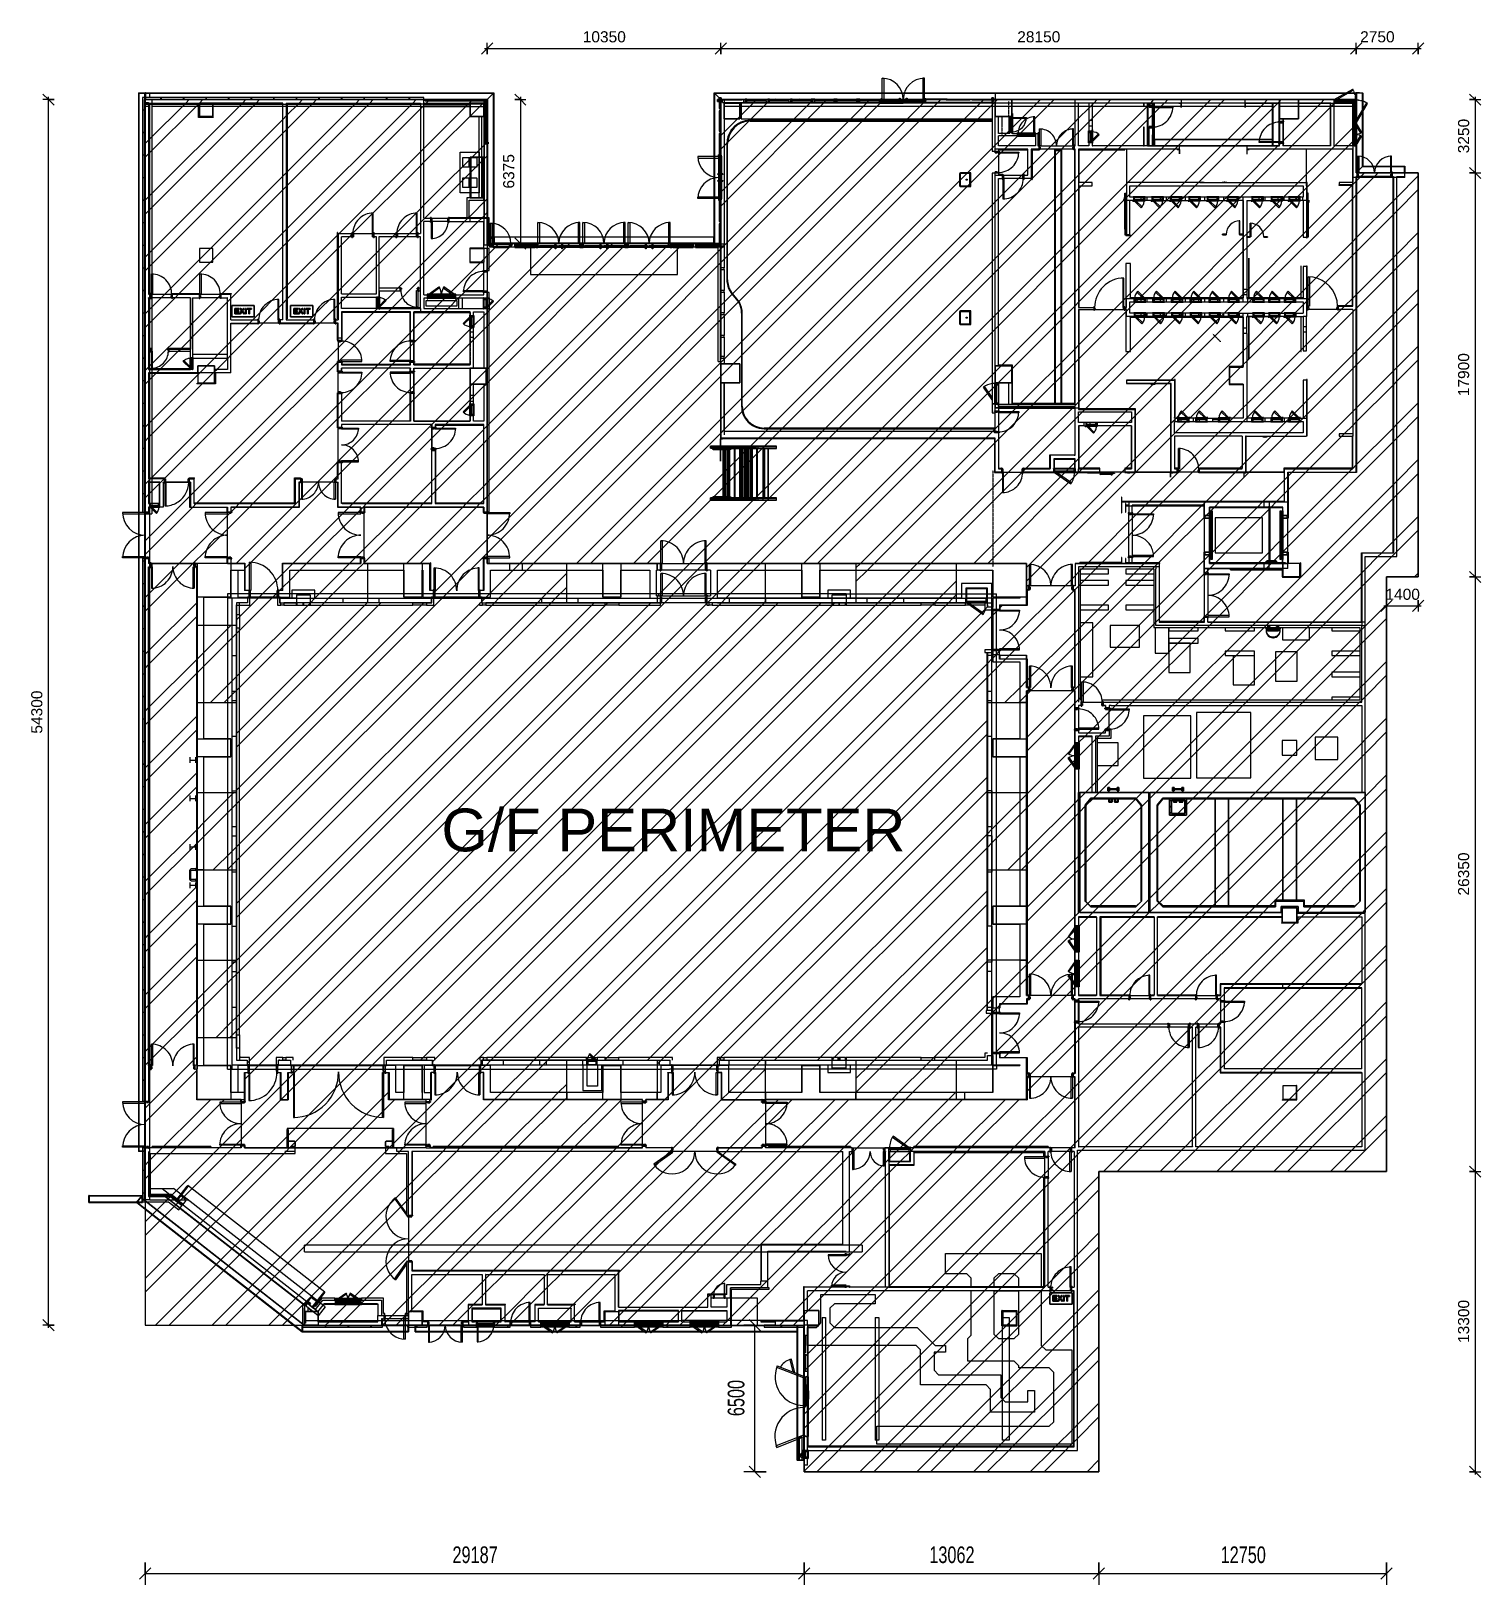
# Model space of a CAD drawing. Header units: millimetres. Extents: x 15878 to 679837, y -72324 to 391440.
# Drawn here: x 615603 to 679837, y -13654 to 55196 of the extents above; entities that cross this region are included whole.
import ezdxf

# ---------------------------------------------------------------- set-up
doc = ezdxf.new("R2010")
doc.units = ezdxf.units.MM
doc.linetypes.add('Dash', pattern=[6, 3, -3])
doc.linetypes.add('Hidden', pattern=[7.14375, 4.7625, -2.38125])
for name, color, linetype, lineweight in [('A-ANNO-DIMS', 211, 'Continuous', 5), ('A-ANNO-DIMS-500', 211, 'Continuous', 5), ('A-AREA', 32, 'Dash', 5), ('A-DETL-GENF', 92, 'Continuous', 5), ('A-DETL-THIN', 151, 'Continuous', 5), ('A-DOOR', 31, 'Continuous', 5), ('A-DOOR-FRAM', 31, 'Continuous', 5), ('A-FLOR', 192, 'Continuous', 5), ('A-FLOR-HRAL', 11, 'Continuous', 5), ('A-GENM', 13, 'Continuous', 5), ('A-GLAZ', 151, 'Continuous', 5), ('A-GLAZ-CURT', 52, 'Continuous', 5), ('A-GLAZ-CWMG', 51, 'Continuous', 5), ('A-WALL', 113, 'Continuous', 5), ('G-ANNO-TEXT', 231, 'Continuous', 5), ('I-FURN', 30, 'Continuous', 5), ('P-SANR-FIXT', 6, 'Continuous', 5), ('Q-CASE', 31, 'Continuous', 5), ('Q-CASE-HDLN', 31, 'Hidden', 5), ('Q-SPCQ', 91, 'Continuous', 5), ('S-BEAM', 12, 'Continuous', 5), ('S-COLS', 52, 'Continuous', 5), ('S-COLS-SYMB', 171, 'Continuous', 50)]:
    doc.layers.add(name, color=color, linetype=linetype, lineweight=lineweight)
doc.styles.add('Arial', font='arial.ttf', dxfattribs={"width": 0.7, "height": 737.649701})
doc.styles.add('Arial_3', font='arial.ttf', dxfattribs={"height": 491.766467})
doc.styles.add('Swis721 BT_3', font='swiss.ttf', dxfattribs={"height": 1892.141757})
doc.dimstyles.new('Linear_-_1_5mm_Arial', dxfattribs={"dimscale": 304.8, "dimtxt": 750, "dimasz": 1.64042, "dimexe": 1.64042, "dimexo": 0.0625, "dimgap": 0.82021, "dimtad": 1, "dimdec": 0, "dimzin": 0, "dimdsep": 46, "dimtxsty": 'Arial', "dimblk1": 'OBLIQUE', "dimblk2": 'OBLIQUE', "dimsah": 1, "dimcen": 0.09, "dimadec": 0, "dimazin": 0, "dimtfac": 1, "dimtdec": 4, "dimtix": 1, "dimtmove": 0, "dimatfit": 3, "dimfxl": 1.64042, "dimfxlon": 1, "dimtvp": 1, "dimtolj": 1, "dimtzin": 0, "dimarcsym": 2})
doc.dimstyles.new('Linear_-_1mm_Arial', dxfattribs={"dimscale": 304.8, "dimtxt": 500, "dimasz": 1.64042, "dimexe": 0.82021, "dimexo": 0.0625, "dimgap": 0.410105, "dimtad": 1, "dimdec": 0, "dimzin": 0, "dimdsep": 46, "dimtxsty": 'Arial_3', "dimblk1": 'OBLIQUE', "dimblk2": 'OBLIQUE', "dimsah": 1, "dimcen": 0.09, "dimdle": 0.410105, "dimadec": 0, "dimazin": 0, "dimtfac": 1, "dimtdec": 4, "dimtix": 1, "dimtmove": 0, "dimatfit": 3, "dimfxl": 0.82021, "dimfxlon": 1, "dimtvp": 1, "dimtolj": 1, "dimtzin": 0, "dimarcsym": 2})
doc.dimstyles.new('Linear_-_1mm_Arial_1', dxfattribs={"dimscale": 304.8, "dimtxt": 500, "dimasz": 1.64042, "dimexe": 0.82021, "dimexo": 0.0625, "dimgap": 0.410105, "dimtad": 1, "dimdec": 0, "dimzin": 0, "dimdsep": 46, "dimtxsty": 'Arial_3', "dimblk1": 'OBLIQUE', "dimblk2": 'OBLIQUE', "dimsah": 1, "dimcen": 0.09, "dimdle": 0.410105, "dimadec": 0, "dimazin": 0, "dimtfac": 1, "dimtdec": 4, "dimtix": 1, "dimtmove": 2, "dimatfit": 3, "dimfxl": 0.82021, "dimfxlon": 1, "dimtvp": 1, "dimtolj": 1, "dimtzin": 0, "dimarcsym": 2})
pattern_1 = [(135, (583020.9, 0), (-530.3301, -530.3301), [])]
pattern_2 = [(45, (583020.9, 0), (-1257.236, 1257.236), []), (45, (583020.9, 1905), (-1257.236, 1257.236), [])]

msp = doc.modelspace()

# ---------------------------------------------------------------- texts
at = {"layer": 'G-ANNO-TEXT', "color": 7, "insert": (633782.5, 20742.8), "char_height": 1892.142, "width": 23588.904, "attachment_point": 1, "line_spacing_factor": 1.00667, "style": 'Swis721 BT_3'}
msp.add_mtext('G/F PERIMETER', dxfattribs=at)

# ---------------------------------------------------------------- blocks, each defined once
blk = doc.blocks.new('DLN-Surface Channel-S1 - 300x150 _WD_-5719014-G_F')
at = {"layer": 'Q-CASE'}
for p, q in [((-4875, -150), (-4875, 150)), ((-4865, 150), (-4875, 150)), ((-4865, 150), (-4865, -150)), ((-4865, 140), (-4865, 150)), ((-4865, 150), (4865, 150)), ((-4865, 140), (4865, 140)), ((-4865, -135), (-4865, 135)), ((4865, 135), (-4865, 135)), ((4865, -150), (4865, 150)), ((4875, 150), (4865, 150)), ((4865, 150), (4865, 140)), ((4865, 135), (4865, -135)), ((4875, 150), (4875, -150)), ((-4875, -150), (-4865, -150)), ((-4865, -135), (4865, -135)), ((-4865, -150), (-4865, -140)), ((4865, -140), (-4865, -140)), ((-4865, -150), (4865, -150)), ((4865, -140), (4865, -150)), ((4865, -150), (4875, -150))]:
    blk.add_line(p, q, dxfattribs=at)
blk = doc.blocks.new('DLN-Surface Channel-L1 - 300x200 _WD_-15403782-G_F')
at = {"layer": 'Q-CASE'}
for p, q in [((0, 6455), (300, 6455)), ((0, 6445), (0, 6455)), ((300, 6445), (0, 6445)), ((0, 6445), (10, 6445)), ((0, 0), (0, 6445)), ((10, 6375), (10, 6445)), ((10, -10), (10, 6375)), ((285, 6445), (15, 6445)), ((15, 6445), (15, 6375)), ((15, 6375), (15, -15)), ((285, 6375), (285, 6445)), ((285, -285), (285, 6375)), ((300, 6445), (290, 6445)), ((290, 6445), (290, 6375)), ((290, 6375), (290, -290)), ((300, 6445), (300, 6455)), ((300, 6375), (300, 6445)), ((300, -300), (300, 6375)), ((-28150, -300), (-28150, 0)), ((-28140, 0), (-28150, 0)), ((-28140, 0), (-28140, -300)), ((-28140, -10), (-28140, 0)), ((-28140, 0), (-27175, 0)), ((-27175, 0), (-25600, 0)), ((-25600, 0), (-24750, 0)), ((-24750, 0), (-23225, 0)), ((-23225, 0), (-20400, 0)), ((-20400, 0), (-15700, 0)), ((-15700, 0), (-12900, 0)), ((-12900, 0), (-12150, 0)), ((-12150, 0), (0, 0)), ((-28150, -300), (-28140, -300)), ((10, -10), (-28140, -10)), ((15, -15), (-28140, -15)), ((-28140, -15), (-28140, -285)), ((-28140, -285), (285, -285)), ((-28140, -300), (-28140, -290)), ((290, -290), (-28140, -290)), ((300, -300), (-28140, -300)), ((285, -285), (15, -15)), ((15, -15), (285, -285))]:
    blk.add_line(p, q, dxfattribs=at)
blk = doc.blocks.new('DLN-Surface Channel-L1 - 300x200 _WD_-13064000-G_F')
at = {"layer": 'Q-CASE'}
for p, q in [((-15150, 0), (-15150, 300)), ((-15140, 300), (-15150, 300)), ((-15150, 0), (-15140, 0)), ((-15140, 300), (-15140, 0)), ((-15140, 290), (-15140, 300)), ((-15140, 300), (300, 300)), ((-15140, 290), (290, 290)), ((285, 285), (-15140, 285)), ((-15140, 285), (-15140, 15)), ((-15140, 15), (15, 15)), ((-15140, 0), (-15140, 10)), ((-15140, 10), (10, 10)), ((-2800, 0), (-15140, 0)), ((0, 0), (-2800, 0)), ((0, -6445), (0, 0)), ((10, -6375), (10, 10)), ((15, 15), (285, 285)), ((285, 285), (15, 15)), ((15, 15), (15, -6375)), ((285, -6375), (285, 285)), ((290, 290), (290, -6375)), ((300, -6375), (300, 300)), ((0, -6445), (300, -6445)), ((0, -6455), (0, -6445)), ((10, -6445), (0, -6445)), ((300, -6455), (0, -6455)), ((10, -6445), (10, -6375)), ((15, -6375), (15, -6445)), ((20, -6445), (285, -6445)), ((285, -6445), (285, -6375)), ((290, -6375), (290, -6445)), ((290, -6445), (300, -6445)), ((300, -6445), (300, -6375)), ((300, -6455), (300, -6445))]:
    blk.add_line(p, q, dxfattribs=at)
blk = doc.blocks.new('DLN-Surface Channel-L1 - 300x200 _WD_-15571712-G_F')
at = {"layer": 'Q-CASE'}
for p, q in [((0, 1850), (300, 1850)), ((0, 1840), (0, 1850)), ((300, 1840), (0, 1840)), ((0, 1840), (10, 1840)), ((0, 0), (0, 1840)), ((10, -10), (10, 1840)), ((285, 1840), (15, 1840)), ((15, 1840), (15, -15)), ((285, -285), (285, 1840)), ((300, 1840), (290, 1840)), ((290, 1840), (290, -290)), ((300, 1840), (300, 1850)), ((300, 1291), (300, 1840)), ((300, -259), (300, 1291)), ((-3247, -300), (-3247, 0)), ((-3237, 0), (-3247, 0)), ((-3237, 0), (-3237, -300)), ((-3237, -10), (-3237, 0)), ((-3237, 0), (0, 0)), ((-3247, -300), (-3237, -300)), ((10, -10), (-3237, -10)), ((15, -15), (-3237, -15)), ((-3237, -15), (-3237, -285)), ((-3237, -285), (285, -285)), ((-3237, -300), (-3237, -290)), ((290, -290), (-3237, -290)), ((-2950, -300), (-3237, -300)), ((-905, -300), (-2950, -300)), ((300, -300), (-905, -300)), ((285, -285), (15, -15)), ((15, -15), (285, -285)), ((300, -300), (300, -259))]:
    blk.add_line(p, q, dxfattribs=at)
blk = doc.blocks.new('DLN-Surface Channel-S1 - 300x200 _WD_-14200987-G_F')
at = {"layer": 'Q-CASE'}
for p, q in [((-950, 78), (-950, 150)), ((-940, 150), (-950, 150)), ((-950, -72), (-950, 78)), ((-940, 150), (-940, 78)), ((-940, 140), (-940, 150)), ((-940, 150), (940, 150)), ((-940, 140), (940, 140)), ((-940, 78), (-940, 135)), ((940, 135), (-940, 135)), ((-940, 78), (-940, -70)), ((-940, -70), (-940, 78)), ((940, 78), (940, 150)), ((950, 150), (940, 150)), ((940, 150), (940, 140)), ((940, 135), (940, 78)), ((940, -72), (940, 78)), ((940, 78), (940, -72)), ((950, 150), (950, 78)), ((950, 78), (950, -72)), ((-950, -150), (-950, -72)), ((-950, -150), (-940, -150)), ((-940, -72), (-940, -150)), ((-940, -135), (-940, -72)), ((-940, -135), (940, -135)), ((-940, -150), (-940, -140)), ((940, -140), (-940, -140)), ((-940, -150), (940, -150)), ((940, -150), (940, -72)), ((940, -72), (940, -135)), ((940, -140), (940, -150)), ((940, -150), (950, -150)), ((950, -72), (950, -150))]:
    blk.add_line(p, q, dxfattribs=at)
blk = doc.blocks.new('DLN-Surface Channel-S1 - 300x200 _WD_-V1238-G_F')
at = {"layer": 'Q-CASE'}
for p, q in [((-950, -150), (-950, 150)), ((-940, 150), (-950, 150)), ((-940, 150), (-940, -150)), ((-940, 140), (-940, 150)), ((-940, 150), (940, 150)), ((-940, 140), (940, 140)), ((-940, -135), (-940, 135)), ((940, 135), (-940, 135)), ((940, -150), (940, 150)), ((950, 150), (940, 150)), ((940, 150), (940, 140)), ((940, 135), (940, -135)), ((950, 150), (950, -150)), ((-950, -150), (-940, -150)), ((-940, -135), (940, -135)), ((-940, -150), (-940, -140)), ((940, -140), (-940, -140)), ((-940, -150), (-825, -150)), ((-825, -150), (125, -150)), ((125, -150), (250, -150)), ((250, -150), (940, -150)), ((940, -140), (940, -150)), ((940, -150), (950, -150))]:
    blk.add_line(p, q, dxfattribs=at)
blk = doc.blocks.new('DLN-Surface Channel-S1 - 300x200 _WD_-5839086-G_F')
at = {"layer": 'Q-CASE'}
for p, q in [((-8461, -150), (-8461, 150)), ((-8451, 150), (-8461, 150)), ((-8451, 150), (-8451, -150)), ((-8451, 140), (-8451, 150)), ((-8451, 150), (-8164, 150)), ((-8451, 140), (8451, 140)), ((-8451, -135), (-8451, 135)), ((8451, 135), (-8451, 135)), ((-8164, 150), (-7907, 150)), ((-7907, 150), (-6357, 150)), ((-6357, 150), (-5755, 150)), ((-5755, 150), (-4955, 150)), ((-4955, 150), (-4251, 150)), ((-4251, 150), (-3351, 150)), ((-3351, 150), (-2901, 150)), ((-2901, 150), (-1651, 150)), ((-1651, 150), (-1151, 150)), ((-1151, 150), (-251, 150)), ((-251, 150), (-51, 150)), ((-51, 150), (549, 150)), ((549, 150), (1249, 150)), ((1249, 150), (2499, 150)), ((2499, 150), (3724, 150)), ((3724, 150), (4974, 150)), ((4974, 150), (5499, 150)), ((5499, 150), (7486, 150)), ((7486, 150), (8451, 150)), ((8451, -150), (8451, 150)), ((8461, 150), (8451, 150)), ((8451, 150), (8451, 140)), ((8451, 135), (8451, -135)), ((8461, 150), (8461, -150)), ((-8461, -150), (-8451, -150)), ((-8451, -135), (8451, -135)), ((-8451, -150), (-8451, -140)), ((8451, -140), (-8451, -140)), ((-8451, -150), (8451, -150)), ((8451, -140), (8451, -150)), ((8451, -150), (8461, -150))]:
    blk.add_line(p, q, dxfattribs=at)
blk = doc.blocks.new('DLN-Surface Channel-S1 - 300x200 _WD_-14268469-G_F')
at = {"layer": 'Q-CASE'}
for p, q in [((-3000, -150), (-3000, 150)), ((-2990, 150), (-3000, 150)), ((-2990, 150), (-2990, -150)), ((-2990, 140), (-2990, 150)), ((-2990, 150), (2990, 150)), ((-2990, 140), (2990, 140)), ((-2990, -135), (-2990, 135)), ((2990, 135), (-2990, 135)), ((2990, -150), (2990, 150)), ((3000, 150), (2990, 150)), ((2990, 150), (2990, 140)), ((2990, 135), (2990, -135)), ((3000, 150), (3000, -150)), ((-3000, -150), (-2990, -150)), ((-2990, -135), (2990, -135)), ((-2990, -150), (-2990, -140)), ((2990, -140), (-2990, -140)), ((-2990, -150), (-2550, -150)), ((-2550, -150), (-1940, -150)), ((-1940, -150), (710, -150)), ((710, -150), (950, -150)), ((950, -150), (2550, -150)), ((2550, -150), (2990, -150)), ((2990, -140), (2990, -150)), ((2990, -150), (3000, -150))]:
    blk.add_line(p, q, dxfattribs=at)
blk = doc.blocks.new('DLN-Surface Channel-S1 - 300x150 _WD_-16398120-G_F')
at = {"layer": 'Q-CASE'}
for p, q in [((-4659, -150), (-4659, 150)), ((-4649, 150), (-4659, 150)), ((-4649, 150), (-4649, -150)), ((-4649, 140), (-4649, 150)), ((-4649, 150), (-4408, 150)), ((-4649, 140), (-4400, 140)), ((-4649, -135), (-4649, 135)), ((-4396, 135), (-4649, 135)), ((-4408, 150), (-2632, 150)), ((-4400, 140), (4542, 140)), ((4536, 135), (-4396, 135)), ((-2631, 150), (4555, 150)), ((-4659, -150), (-4649, -150)), ((-4649, -135), (-4185, -135)), ((-4649, -150), (-4649, -140)), ((-4181, -140), (-4649, -140)), ((-4649, -150), (-4173, -150)), ((-4185, -135), (4190, -135)), ((4184, -140), (-4181, -140)), ((-4173, -150), (4171, -150)), ((4171, -150), (4649, -150)), ((4649, -140), (4184, -140)), ((4190, -135), (4646, -135)), ((4649, -150), (4649, -139)), ((4649, -140), (4649, -150)), ((4649, -150), (4659, -150))]:
    blk.add_line(p, q, dxfattribs=at)
blk = doc.blocks.new('DLN-Surface Channel-S1 - 300x150 _WD_-16397748-G_F')
at = {"layer": 'Q-CASE'}
for p, q in [((-23450, -150), (-23450, 150)), ((-23440, 150), (-23450, 150)), ((-23440, 150), (-23440, -150)), ((-23440, 140), (-23440, 150)), ((-23440, 150), (-23150, 150)), ((-23440, 140), (23440, 140)), ((-23440, -135), (-23440, 135)), ((23440, 135), (-23440, 135)), ((-23150, 150), (-23015, 150)), ((-23015, 150), (-23000, 150)), ((-23000, 150), (-4800, 150)), ((-4800, 150), (-2825, 150)), ((-2825, 150), (21237, 150)), ((21237, 150), (23287, 150)), ((23287, 150), (23440, 150)), ((23440, -150), (23440, 150)), ((23450, 150), (23440, 150)), ((23440, 150), (23440, 140)), ((23440, 135), (23440, -135)), ((23450, 150), (23450, -150)), ((-23450, -150), (-23440, -150)), ((-23440, -135), (23440, -135)), ((-23440, -150), (-23440, -140)), ((23440, -140), (-23440, -140)), ((-23440, -150), (23440, -150)), ((23440, -140), (23440, -150)), ((23440, -150), (23450, -150))]:
    blk.add_line(p, q, dxfattribs=at)
blk = doc.blocks.new('DLN-Surface Channel-S1 - 300x200 _WD_-13121200-G_F')
at = {"layer": 'Q-CASE'}
for p, q in [((-2353, -150), (-2353, 150)), ((-2343, 150), (-2353, 150)), ((-2343, 150), (-2343, -150)), ((-2343, 140), (-2343, 150)), ((-2343, 150), (-2249, 150)), ((-2343, 140), (2343, 140)), ((-2343, -135), (-2343, 135)), ((2343, 135), (-2343, 135)), ((-2249, 150), (-1649, 150)), ((-1649, 150), (1151, 150)), ((1151, 150), (2343, 150)), ((2343, -150), (2343, 150)), ((2351, 150), (2343, 150)), ((2343, 150), (2343, 140)), ((2343, 135), (2343, -135)), ((2353, 150), (2353, -150)), ((-2353, -150), (-2343, -150)), ((-2343, -135), (2343, -135)), ((-2343, -150), (-2343, -140)), ((2343, -140), (-2343, -140)), ((-2343, -150), (2343, -150)), ((2343, -140), (2343, -150)), ((2343, -150), (2353, -150))]:
    blk.add_line(p, q, dxfattribs=at)
blk = doc.blocks.new('DLN-Surface Channel-S1 - 300x200 _WD_-14201565-G_F')
at = {"layer": 'Q-CASE'}
for p, q in [((-2624, -150), (-2624, 150)), ((-2614, 150), (-2624, 150)), ((-2614, 150), (-2614, -150)), ((-2614, 140), (-2614, 150)), ((-2614, 150), (2614, 150)), ((-2614, 140), (2614, 140)), ((-2614, -135), (-2614, 135)), ((2614, 135), (-2614, 135)), ((2614, -150), (2614, 150)), ((2624, 150), (2614, 150)), ((2614, 150), (2614, 140)), ((2614, 135), (2614, -135)), ((2624, 150), (2624, -150)), ((-2624, -150), (-2614, -150)), ((-2614, -135), (2614, -135)), ((-2614, -150), (-2614, -140)), ((2614, -140), (-2614, -140)), ((-2614, -150), (-1502, -150)), ((-1502, -150), (1486, -150)), ((1486, -150), (2614, -150)), ((2614, -140), (2614, -150)), ((2614, -150), (2624, -150))]:
    blk.add_line(p, q, dxfattribs=at)
blk = doc.blocks.new('DLN-Surface Channel-S1 - 300x200 _WD_-15297425-G_F')
at = {"layer": 'Q-CASE'}
for p, q in [((-5628.5, -150), (-5628.5, 150)), ((-5618.5, 150), (-5628.5, 150)), ((-5618.5, 150), (-5618.5, -150)), ((-5618.5, 140), (-5618.5, 150)), ((-5618.5, 150), (5618.5, 150)), ((-5618.5, 140), (5618.5, 140)), ((-5618.5, -135), (-5618.5, 135)), ((5618.5, 135), (-5618.5, 135)), ((5618.5, -150), (5618.5, 150)), ((5628.5, 150), (5618.5, 150)), ((5618.5, 150), (5618.5, 140)), ((5618.5, 135), (5618.5, -135)), ((5628.5, 150), (5628.5, -150)), ((-5628.5, -150), (-5618.5, -150)), ((-5618.5, -135), (5618.5, -135)), ((-5618.5, -150), (-5618.5, -140)), ((5618.5, -140), (-5618.5, -140)), ((-5618.5, -150), (5618.5, -150)), ((5618.5, -140), (5618.5, -150)), ((5618.5, -150), (5628.5, -150))]:
    blk.add_line(p, q, dxfattribs=at)
blk = doc.blocks.new('DLN-Surface Channel-S1 - 300x150 _WD_-16826531-G_F')
at = {"layer": 'Q-CASE'}
for p, q in [((-1187.5, -150), (-1187.5, 150)), ((-1177.5, 150), (-1187.5, 150)), ((-1177.5, 150), (-1177.5, -150)), ((-1177.5, 140), (-1177.5, 150)), ((-1177.5, 150), (1177.5, 150)), ((-1177.5, 140), (1177.5, 140)), ((-1177.5, -135), (-1177.5, 135)), ((1177.5, 135), (-1177.5, 135)), ((1177.5, -150), (1177.5, 150)), ((1187.5, 150), (1177.5, 150)), ((1177.5, 150), (1177.5, 140)), ((1177.5, 135), (1177.5, -135)), ((1187.5, 150), (1187.5, -150)), ((-1187.5, -150), (-1177.5, -150)), ((-1177.5, -135), (1177.5, -135)), ((-1177.5, -150), (-1177.5, -140)), ((1177.5, -140), (-1177.5, -140)), ((-1177.5, -150), (1177.5, -150)), ((1177.5, -140), (1177.5, -150)), ((1177.5, -150), (1187.5, -150))]:
    blk.add_line(p, q, dxfattribs=at)
blk = doc.blocks.new('DLN-Double Door-AP - _AP09_ 1100 x 2100 _WH_-V1239-G_F')
at = {"layer": 'A-DOOR'}
for p, q in [((575, 75), (-575, 75)), ((-575, 75), (-575, 25)), ((-575, 25), (-575, -25)), ((-575, 25), (575, 25)), ((575, 25), (575, 75)), ((575, -25), (575, 25)), ((-575, -25), (-575, -75)), ((-575, -25), (575, -25)), ((-575, -75), (575, -75)), ((-521, -34), (-550, -75)), ((-550, -75), (-99, -390)), ((-463, -75), (-521, -34)), ((-71, -350), (-463, -75)), ((-99, -390), (-71, -350)), ((71, -350), (463, -75)), ((99, -390), (71, -350)), ((550, -75), (99, -390)), ((463, -75), (521, -34)), ((521, -34), (549, -74)), ((575, -75), (575, -25))]:
    blk.add_line(p, q, dxfattribs=at)
for centre, start, end in [((-550, -75), 325, 359.99259), ((550, -75), 180.00741, 215)]:
    blk.add_arc(centre, 550, start, end, dxfattribs=at)
at = {"layer": 'A-DOOR-FRAM'}
for p, q in [((-560, 105), (-590, 105)), ((-590, 105), (-590, 75)), ((-590, 105), (590, 105)), ((-590, 105), (-590, 75)), ((-590, 75), (-575, 75)), ((-590, 75), (-575, 75)), ((-575, 75), (-560, 75)), ((-575, 75), (525, 75)), ((-525, 75), (-575, 75)), ((-575, 75), (-575, -75)), ((525, 75), (-575, 75)), ((-575, 75), (-575, -75)), ((-560, 75), (-560, 105)), ((560, 105), (-560, 105)), ((-560, 75), (-560, 105)), ((-560, 75), (525, 75)), ((-525, 27), (-525, 75)), ((525, 75), (-525, 75)), ((-525, 27), (-525, 75)), ((-525, -23), (-525, 25)), ((-525, -23), (-525, 25)), ((525, 75), (560, 75)), ((525, 75), (575, 75)), ((575, 75), (525, 75)), ((575, 75), (525, 75)), ((525, 73), (525, 25)), ((525, 73), (525, 25)), ((525, 23), (525, -25)), ((525, 23), (525, -25)), ((560, 105), (560, 75)), ((590, 105), (560, 105)), ((560, 105), (560, 75)), ((560, 75), (575, 75)), ((575, 75), (590, 75)), ((575, 75), (590, 75)), ((575, -75), (575, 75)), ((575, -75), (575, 75)), ((590, 75), (590, 105)), ((590, 75), (590, 105)), ((-575, -75), (-590, -75)), ((-590, -75), (-590, -105)), ((-590, -75), (-575, -75)), ((-590, -93), (-590, -105)), ((-590, -105), (-560, -105)), ((-590, -105), (590, -105)), ((-560, -75), (-575, -75)), ((-575, -75), (575, -75)), ((-575, -75), (-550, -75)), ((575, -75), (-575, -75)), ((-560, -105), (-560, -75)), ((560, -75), (-560, -75)), ((-560, -105), (-560, -75)), ((-560, -105), (560, -105)), ((-550, -25), (-525, -25)), ((525, -25), (-550, -25)), ((-550, -75), (-550, -26)), ((-550, -75), (-550, -26)), ((550, -75), (-550, -75)), ((-525, -25), (525, -25)), ((525, -25), (550, -25)), ((550, -25), (525, -25)), ((550, -25), (550, -74)), ((550, -25), (550, -74)), ((550, -75), (575, -75)), ((560, -75), (560, -105)), ((575, -75), (560, -75)), ((560, -75), (560, -105)), ((560, -105), (590, -105)), ((590, -75), (575, -75)), ((575, -75), (590, -75)), ((590, -105), (590, -75)), ((590, -105), (590, -93))]:
    blk.add_line(p, q, dxfattribs=at)
blk = doc.blocks.new('DLN-Double Door__X03_ - _M13_1500 x 2600 _WH_-V1240-G_F')
at = {"layer": 'A-DOOR'}
for p, q in [((-700, -75), (-750, -75)), ((-750, -75), (-750, -825)), ((-700, -825), (-700, -75)), ((700, -75), (750, -75)), ((700, -825), (700, -75)), ((750, -75), (750, -825)), ((-750, -825), (-700, -825)), ((750, -825), (700, -825))]:
    blk.add_line(p, q, dxfattribs=at)
for centre, start, end in [((-750, -75), 270, 359.99228), ((750, -75), 179.5, 180.00772), ((-750, -75), 359.99228, 0.5), ((750, -75), 180.00772, 270)]:
    blk.add_arc(centre, 750, start, end, dxfattribs=at)
at = {"layer": 'A-DOOR-FRAM'}
for p, q in [((-760, 105), (-790, 105)), ((-790, 105), (-790, 75)), ((-790, 75), (-790, 105)), ((-790, 105), (-760, 105)), ((-790, 75), (-775, 75)), ((-775, 75), (-790, 75)), ((-775, 75), (-760, 75)), ((-760, 75), (-775, 75)), ((-725, 75), (-775, 75)), ((-775, 75), (-775, -75)), ((-775, -75), (-775, 75)), ((-760, 75), (-775, 75)), ((-760, 75), (-760, 105)), ((-760, 105), (-760, 75)), ((-725, 75), (-760, 75)), ((-725, -25), (-725, 75)), ((-725, 75), (-725, -25)), ((725, 75), (725, -25)), ((775, 75), (725, 75)), ((725, -25), (725, 75)), ((725, 75), (760, 75)), ((790, 105), (760, 105)), ((760, 105), (760, 75)), ((790, 105), (760, 105)), ((760, 75), (760, 105)), ((760, 75), (775, 75)), ((760, 75), (775, 75)), ((760, 75), (775, 75)), ((775, 75), (790, 75)), ((775, 75), (790, 75)), ((775, -75), (775, 75)), ((775, 75), (775, -75)), ((790, 75), (790, 105)), ((790, 105), (790, 75)), ((-775, -75), (-790, -75)), ((-790, -75), (-790, -105)), ((-790, -105), (-790, -75)), ((-790, -75), (-775, -75)), ((-790, -105), (-760, -105)), ((-760, -105), (-790, -105)), ((-760, -75), (-775, -75)), ((-775, -75), (-760, -75)), ((-775, -75), (-750, -75)), ((-775, -75), (-760, -75)), ((-760, -105), (-760, -75)), ((-760, -75), (-760, -105)), ((-760, -75), (-750, -75)), ((-750, -75), (-750, -25)), ((-750, -25), (-725, -25)), ((-750, -25), (-725, -25)), ((-750, -25), (-750, -75)), ((725, -25), (750, -25)), ((750, -25), (725, -25)), ((750, -25), (750, -75)), ((750, -75), (750, -25)), ((750, -75), (775, -75)), ((760, -75), (750, -75)), ((775, -75), (760, -75)), ((760, -75), (760, -105)), ((775, -75), (760, -75)), ((760, -105), (760, -75)), ((775, -75), (760, -75)), ((760, -105), (790, -105)), ((760, -105), (790, -105)), ((790, -75), (775, -75)), ((790, -75), (775, -75)), ((790, -105), (790, -75)), ((790, -75), (790, -105))]:
    blk.add_line(p, q, dxfattribs=at)
blk = doc.blocks.new('DLN-Double Door__X03_ - _M19_1900 x 2450 _WH_-V1241-G_F')
at = {"layer": 'A-DOOR'}
for p, q in [((-900, -75), (-950, -75)), ((-950, -75), (-950, -1025)), ((-900, -1025), (-900, -75)), ((900, -75), (950, -75)), ((900, -1025), (900, -75)), ((950, -75), (950, -1025)), ((-950, -1025), (-900, -1025)), ((950, -1025), (900, -1025))]:
    blk.add_line(p, q, dxfattribs=at)
for centre, start, end in [((-950, -75), 270, 0.5), ((950, -75), 179.5, 270)]:
    blk.add_arc(centre, 950, start, end, dxfattribs=at)
at = {"layer": 'A-DOOR-FRAM'}
for p, q in [((-960, 105), (-990, 105)), ((-990, 105), (-990, 75)), ((-990, 75), (-990, 105)), ((-990, 105), (-960, 105)), ((-990, 75), (-960, 75)), ((-975, 75), (-990, 75)), ((-960, 75), (-975, 75)), ((-925, 75), (-975, 75)), ((-975, 75), (-975, -75)), ((-975, -75), (-975, 75)), ((-960, 75), (-975, 75)), ((-960, 75), (-960, 105)), ((-960, 105), (-960, 75)), ((-925, 75), (-960, 75)), ((-925, -25), (-925, 75)), ((-925, 75), (-925, -25)), ((925, 75), (925, -25)), ((975, 75), (925, 75)), ((925, -25), (925, 75)), ((925, 75), (960, 75)), ((990, 105), (960, 105)), ((960, 105), (960, 75)), ((990, 105), (960, 105)), ((960, 75), (960, 105)), ((960, 75), (990, 75)), ((960, 75), (975, 75)), ((960, 75), (975, 75)), ((975, 75), (990, 75)), ((975, -75), (975, 75)), ((975, 75), (975, -75)), ((990, 75), (990, 105)), ((990, 105), (990, 75)), ((-960, -75), (-990, -75)), ((-990, -75), (-990, -105)), ((-990, -105), (-990, -75)), ((-990, -75), (-975, -75)), ((-990, -105), (-960, -105)), ((-960, -105), (-990, -105)), ((-975, -75), (-960, -75)), ((-975, -75), (-950, -75)), ((-975, -75), (-960, -75)), ((-960, -105), (-960, -75)), ((-960, -75), (-960, -105)), ((-960, -75), (-950, -75)), ((-950, -75), (-950, -25)), ((-950, -25), (-925, -25)), ((-950, -25), (-925, -25)), ((-950, -25), (-950, -75)), ((925, -25), (950, -25)), ((950, -25), (925, -25)), ((950, -25), (950, -75)), ((950, -75), (950, -25)), ((950, -75), (975, -75)), ((960, -75), (950, -75)), ((990, -75), (960, -75)), ((960, -75), (960, -105)), ((975, -75), (960, -75)), ((960, -105), (960, -75)), ((975, -75), (960, -75)), ((960, -105), (990, -105)), ((960, -105), (990, -105)), ((990, -75), (975, -75)), ((990, -105), (990, -75)), ((990, -75), (990, -105))]:
    blk.add_line(p, q, dxfattribs=at)
blk = doc.blocks.new('DLN-Double Door__X03_ - _M19_1900 x 2450 _WH_-V1242-G_F')
at = {"layer": 'A-DOOR'}
for p, q in [((-900, -75), (-950, -75)), ((-950, -75), (-950, -1025)), ((-900, -1025), (-900, -75)), ((900, -75), (950, -75)), ((900, -1025), (900, -75)), ((950, -75), (950, -1025)), ((-950, -1025), (-900, -1025)), ((950, -1025), (900, -1025))]:
    blk.add_line(p, q, dxfattribs=at)
for centre, start, end in [((-950, -75), 300.16667, 0.5), ((950, -75), 179.5, 209.66667), ((950, -75), 209.66667, 270), ((-950, -75), 270, 300.16667)]:
    blk.add_arc(centre, 950, start, end, dxfattribs=at)
at = {"layer": 'A-DOOR-FRAM'}
for p, q in [((-960, 105), (-990, 105)), ((-990, 105), (-990, 75)), ((-990, 75), (-990, 105)), ((-990, 105), (-960, 105)), ((-990, 75), (-960, 75)), ((-975, 75), (-990, 75)), ((-960, 75), (-975, 75)), ((-925, 75), (-975, 75)), ((-975, 75), (-975, -75)), ((-975, -75), (-975, 75)), ((-960, 75), (-975, 75)), ((-960, 75), (-960, 105)), ((-960, 105), (-960, 75)), ((-925, 75), (-960, 75)), ((-925, -25), (-925, 75)), ((-925, 75), (-925, -25)), ((925, 75), (925, -25)), ((975, 75), (925, 75)), ((925, -25), (925, 75)), ((925, 75), (960, 75)), ((990, 105), (960, 105)), ((960, 105), (960, 75)), ((990, 105), (960, 105)), ((960, 75), (960, 105)), ((960, 75), (990, 75)), ((960, 75), (975, 75)), ((960, 75), (975, 75)), ((975, 75), (990, 75)), ((975, -75), (975, 75)), ((975, 75), (975, -75)), ((990, 75), (990, 105)), ((990, 105), (990, 75)), ((-960, -75), (-990, -75)), ((-990, -75), (-990, -105)), ((-990, -105), (-990, -75)), ((-990, -75), (-975, -75)), ((-990, -105), (-960, -105)), ((-960, -105), (-990, -105)), ((-975, -75), (-960, -75)), ((-975, -75), (-950, -75)), ((-975, -75), (-960, -75)), ((-960, -105), (-960, -75)), ((-960, -75), (-960, -105)), ((-960, -75), (-950, -75)), ((-950, -75), (-950, -25)), ((-950, -25), (-925, -25)), ((-950, -25), (-925, -25)), ((-950, -25), (-950, -75)), ((925, -25), (950, -25)), ((950, -25), (925, -25)), ((950, -25), (950, -75)), ((950, -75), (950, -25)), ((950, -75), (975, -75)), ((960, -75), (950, -75)), ((990, -75), (960, -75)), ((960, -75), (960, -105)), ((975, -75), (960, -75)), ((960, -105), (960, -75)), ((975, -75), (960, -75)), ((960, -105), (990, -105)), ((960, -105), (990, -105)), ((990, -75), (975, -75)), ((990, -105), (990, -75)), ((990, -75), (990, -105))]:
    blk.add_line(p, q, dxfattribs=at)
blk = doc.blocks.new('DLN-Double Door__X03_ - _M19_1900 x 2450 _WH_-V1243-G_F')
at = {"layer": 'A-DOOR'}
for p, q in [((-900, -75), (-950, -75)), ((-950, -75), (-950, -1025)), ((-900, -1025), (-900, -75)), ((900, -75), (950, -75)), ((900, -1025), (900, -75)), ((950, -75), (950, -1025)), ((-950, -1025), (-900, -1025)), ((950, -1025), (900, -1025))]:
    blk.add_line(p, q, dxfattribs=at)
for centre, start, end in [((-950, -75), 270, 330.33333), ((-950, -75), 330.33333, 0.5), ((950, -75), 179.5, 270)]:
    blk.add_arc(centre, 950, start, end, dxfattribs=at)
at = {"layer": 'A-DOOR-FRAM'}
for p, q in [((-960, 105), (-990, 105)), ((-990, 105), (-990, 75)), ((-990, 75), (-990, 105)), ((-990, 105), (-960, 105)), ((-990, 75), (-960, 75)), ((-975, 75), (-990, 75)), ((-960, 75), (-975, 75)), ((-925, 75), (-975, 75)), ((-975, 75), (-975, -75)), ((-975, -75), (-975, 75)), ((-960, 75), (-975, 75)), ((-960, 75), (-960, 105)), ((-960, 105), (-960, 75)), ((-925, 75), (-960, 75)), ((-925, -25), (-925, 75)), ((-925, 75), (-925, -25)), ((925, 75), (925, -25)), ((975, 75), (925, 75)), ((925, -25), (925, 75)), ((925, 75), (960, 75)), ((990, 105), (960, 105)), ((960, 105), (960, 75)), ((990, 105), (960, 105)), ((960, 75), (960, 105)), ((960, 75), (990, 75)), ((960, 75), (975, 75)), ((960, 75), (975, 75)), ((975, 75), (990, 75)), ((975, -75), (975, 75)), ((975, 75), (975, -75)), ((990, 77), (990, 105)), ((990, 105), (990, 77)), ((-960, -75), (-990, -75)), ((-990, -75), (-990, -105)), ((-990, -105), (-990, -75)), ((-990, -75), (-975, -75)), ((-990, -105), (-960, -105)), ((-960, -105), (-990, -105)), ((-975, -75), (-960, -75)), ((-975, -75), (-950, -75)), ((-975, -75), (-960, -75)), ((-960, -105), (-960, -75)), ((-960, -75), (-960, -105)), ((-960, -75), (-950, -75)), ((-950, -75), (-950, -25)), ((-950, -25), (-925, -25)), ((-950, -25), (-925, -25)), ((-950, -25), (-950, -75)), ((925, -25), (950, -25)), ((950, -25), (925, -25)), ((950, -25), (950, -75)), ((950, -75), (950, -25)), ((950, -75), (975, -75)), ((960, -75), (950, -75)), ((990, -75), (960, -75)), ((960, -75), (960, -105)), ((975, -75), (960, -75)), ((960, -105), (960, -75)), ((975, -75), (960, -75)), ((960, -105), (990, -105)), ((960, -105), (990, -105)), ((990, -75), (975, -75)), ((990, -105), (990, -75)), ((990, -75), (990, -105))]:
    blk.add_line(p, q, dxfattribs=at)
blk = doc.blocks.new('DLN-Double Door__X03_ - _M19_1900 x 2450 _WH_-V1244-G_F')
at = {"layer": 'A-DOOR'}
for p, q in [((-900, -75), (-950, -75)), ((-950, -75), (-950, -1025)), ((-900, -1025), (-900, -75)), ((900, -75), (950, -75)), ((900, -1025), (900, -75)), ((950, -75), (950, -1025)), ((-950, -1025), (-900, -1025)), ((950, -1025), (900, -1025))]:
    blk.add_line(p, q, dxfattribs=at)
for centre, start, end in [((-950, -75), 270, 0.5), ((950, -75), 179.5, 270)]:
    blk.add_arc(centre, 950, start, end, dxfattribs=at)
at = {"layer": 'A-DOOR-FRAM'}
for p, q in [((-960, 105), (-990, 105)), ((-990, 105), (-990, 75)), ((-990, 75), (-990, 105)), ((-990, 105), (-960, 105)), ((-990, 75), (-960, 75)), ((-975, 75), (-990, 75)), ((-960, 75), (-975, 75)), ((-925, 75), (-975, 75)), ((-975, 75), (-975, -75)), ((-975, -75), (-975, 75)), ((-960, 75), (-975, 75)), ((-960, 75), (-960, 105)), ((-960, 105), (-960, 75)), ((-925, 75), (-960, 75)), ((-925, -25), (-925, 75)), ((-925, 75), (-925, -25)), ((925, 75), (925, -25)), ((975, 75), (925, 75)), ((925, -25), (925, 75)), ((925, 75), (960, 75)), ((990, 105), (960, 105)), ((960, 105), (960, 75)), ((990, 105), (960, 105)), ((960, 75), (960, 105)), ((960, 75), (990, 75)), ((960, 75), (975, 75)), ((960, 75), (975, 75)), ((975, 75), (990, 75)), ((975, -75), (975, 75)), ((975, 75), (975, -75)), ((990, 75), (990, 105)), ((990, 105), (990, 75)), ((-960, -75), (-990, -75)), ((-990, -75), (-990, -105)), ((-990, -105), (-990, -75)), ((-990, -75), (-975, -75)), ((-990, -105), (-960, -105)), ((-960, -105), (-990, -105)), ((-975, -75), (-960, -75)), ((-975, -75), (-950, -75)), ((-975, -75), (-960, -75)), ((-960, -105), (-960, -75)), ((-960, -75), (-960, -105)), ((-960, -75), (-950, -75)), ((-950, -75), (-950, -25)), ((-950, -25), (-925, -25)), ((-950, -25), (-925, -25)), ((-950, -25), (-950, -75)), ((925, -25), (950, -25)), ((950, -25), (925, -25)), ((950, -25), (950, -75)), ((950, -75), (950, -25)), ((950, -75), (975, -75)), ((960, -75), (950, -75)), ((990, -75), (960, -75)), ((960, -75), (960, -105)), ((975, -75), (960, -75)), ((960, -105), (960, -75)), ((975, -75), (960, -75)), ((960, -105), (990, -105)), ((960, -105), (990, -105)), ((990, -75), (975, -75)), ((990, -105), (990, -75)), ((990, -75), (990, -105))]:
    blk.add_line(p, q, dxfattribs=at)
blk = doc.blocks.new('DLN-Single Door__X01_ - _M02a_ 900 x 2450 _WH_-V1245-G_F')
at = {"layer": 'A-DOOR'}
for p, q in [((-450, 975), (-400, 975)), ((-450, 95), (-450, 975)), ((-400, 975), (-400, 75)), ((-490, 105), (-460, 105)), ((-490, 75), (-490, 105)), ((-490, 105), (-490, 95)), ((-460, 105), (-490, 105)), ((-460, 75), (-490, 75)), ((-490, 75), (-475, 75)), ((-475, 75), (-460, 75)), ((-460, 105), (-460, 75)), ((-460, 95), (-460, 105)), ((-400, 75), (-450, 75)), ((460, 75), (460, 105)), ((460, 105), (490, 105)), ((460, 105), (460, 95)), ((460, 105), (490, 105)), ((490, 75), (460, 75)), ((475, 75), (460, 75)), ((490, 75), (475, 75)), ((490, 105), (490, 75)), ((490, 95), (490, 105)), ((-490, -75), (-460, -75)), ((-490, -105), (-490, -75)), ((-490, -75), (-490, -105)), ((-475, -75), (-490, -75)), ((-460, -105), (-490, -105)), ((-490, -105), (-460, -105)), ((-460, -75), (-475, -75)), ((-460, -75), (-460, -105)), ((-460, -105), (-460, -75)), ((460, -105), (460, -75)), ((460, -75), (490, -75)), ((460, -75), (460, -105)), ((460, -75), (475, -75)), ((490, -105), (460, -105)), ((490, -105), (460, -105)), ((475, -75), (490, -75)), ((490, -75), (490, -105)), ((490, -105), (490, -75))]:
    blk.add_line(p, q, dxfattribs=at)
blk.add_arc((-450, 75), 900, 359.5, 90, dxfattribs=at)
at = {"layer": 'A-DOOR-FRAM'}
for p, q in [((-475, 75), (-450, 75)), ((-475, -75), (-475, 75)), ((-475, 75), (-475, -75)), ((-475, 75), (-460, 75)), ((-460, 75), (-450, 75)), ((-450, 75), (-450, 25)), ((-450, 25), (-450, 75)), ((-450, 25), (-425, 25)), ((-450, 25), (-425, 25)), ((-425, 25), (-425, -75)), ((-425, -75), (-425, 25)), ((425, 25), (450, 25)), ((425, -75), (425, 25)), ((450, 25), (425, 25)), ((425, 25), (425, -75)), ((450, 75), (475, 75)), ((450, 25), (450, 75)), ((450, 75), (450, 25)), ((460, 75), (450, 75)), ((475, 75), (460, 75)), ((475, 75), (475, -75)), ((475, -75), (475, 75)), ((-425, -75), (-475, -75)), ((-460, -75), (-475, -75)), ((-425, -75), (-460, -75)), ((475, -75), (425, -75)), ((425, -75), (460, -75)), ((460, -75), (475, -75))]:
    blk.add_line(p, q, dxfattribs=at)
blk = doc.blocks.new('DLN-Single Door__X01_ - _M02_ 900 x 2450 _WH_-V1246-G_F')
at = {"layer": 'A-DOOR'}
for p, q in [((-460, 105), (-490, 105)), ((-490, 105), (-490, 75)), ((-490, 105), (-460, 105)), ((-490, 75), (-460, 75)), ((-475, 75), (-490, 75)), ((-460, 75), (-475, 75)), ((-460, 75), (-460, 105)), ((-460, 105), (-460, 75)), ((490, 105), (460, 105)), ((460, 105), (460, 75)), ((490, 105), (460, 105)), ((460, 75), (460, 105)), ((460, 75), (490, 75)), ((460, 75), (475, 75)), ((475, 75), (490, 75)), ((490, 75), (490, 105)), ((-460, -75), (-490, -75)), ((-490, -75), (-490, -105)), ((-490, -75), (-475, -75)), ((-490, -105), (-490, -95)), ((-490, -105), (-460, -105)), ((-460, -105), (-490, -105)), ((-475, -75), (-460, -75)), ((-460, -105), (-460, -75)), ((-460, -95), (-460, -105)), ((-400, -75), (-450, -75)), ((-450, -95), (-450, -975)), ((-400, -975), (-400, -75)), ((490, -75), (460, -75)), ((460, -75), (460, -105)), ((460, -105), (460, -95)), ((460, -105), (490, -105)), ((460, -105), (490, -105)), ((475, -75), (468, -75)), ((490, -75), (475, -75)), ((490, -105), (490, -75)), ((490, -95), (490, -105)), ((-450, -975), (-400, -975))]:
    blk.add_line(p, q, dxfattribs=at)
blk.add_arc((-450, -75), 900, 270, 0.5, dxfattribs=at)
at = {"layer": 'A-DOOR-FRAM'}
for p, q in [((-425, 75), (-475, 75)), ((-475, 75), (-475, -75)), ((-475, -75), (-475, 75)), ((-460, 75), (-475, 75)), ((-425, 75), (-460, 75)), ((-425, -25), (-425, 75)), ((-425, 75), (-425, -25)), ((425, 75), (425, -25)), ((475, 75), (425, 75)), ((425, -25), (425, 75)), ((425, 75), (460, 75)), ((460, 75), (475, 75)), ((475, -75), (475, 75)), ((475, 75), (475, -75)), ((-475, -75), (-450, -75)), ((-475, -75), (-460, -75)), ((-460, -75), (-450, -75)), ((-450, -75), (-450, -25)), ((-450, -25), (-425, -25)), ((-450, -25), (-425, -25)), ((-450, -25), (-450, -75)), ((425, -25), (450, -25)), ((450, -25), (425, -25)), ((450, -25), (450, -75)), ((450, -75), (450, -25)), ((450, -75), (475, -75)), ((475, -75), (468, -75))]:
    blk.add_line(p, q, dxfattribs=at)
blk = doc.blocks.new('DLN-Lift Door - Lift Door - 1750 x 2800 _SO_ WH_-V1247-G_F')
at = {"layer": 'A-DOOR'}
for p, q in [((-750, 87.5), (-875, 87.5)), ((-875, 87.5), (-875, -112.5)), ((-750, 87.5), (-875, 87.5)), ((-875, -112.5), (-875, 87.5)), ((-750, -112.5), (-750, 87.5)), ((875, 87.5), (750, 87.5)), ((750, 87.5), (750, -112.5)), ((750, 87.5), (875, 87.5)), ((875, -112.5), (875, 87.5)), ((875, 87.5), (875, -112.5)), ((-1075, -162.5), (-1075, -112.5)), ((-1075, -112.5), (0, -112.5)), ((-1075, -137.5), (1075, -137.5)), ((0, -162.5), (-1075, -162.5)), ((-1075, -232.5), (-1075, -182.5)), ((-1075, -182.5), (-487.5, -182.5)), ((1075, -207.5), (-1075, -207.5)), ((0, -232.5), (-1075, -232.5)), ((-875, -112.5), (-750, -112.5)), ((-875, -112.5), (-750, -112.5)), ((-750, -112.5), (-750, -152.5)), ((-750, -152.5), (-740, -152.5)), ((-750, -182.5), (-750, -222.5)), ((-750, -222.5), (-740, -222.5)), ((-740, -152.5), (-740, -162.5)), ((-740, -222.5), (-740, -232.5)), ((-497.5, -152.5), (-497.5, -162.5)), ((-497.5, -152.5), (-487.5, -152.5)), ((-497.5, -222.5), (-497.5, -232.5)), ((-497.5, -222.5), (-487.5, -222.5)), ((-487.5, -112.5), (-487.5, -152.5)), ((-487.5, -182.5), (-487.5, -222.5)), ((-487.5, -202.5), (487.5, -202.5)), ((0, -162.5), (0, -112.5)), ((0, -112.5), (1075, -112.5)), ((0, -112.5), (0, -162.5)), ((1075, -162.5), (0, -162.5)), ((0, -232.5), (0, -182.5)), ((0, -182.5), (0, -232.5)), ((1075, -232.5), (0, -232.5)), ((487.5, -112.5), (487.5, -152.5)), ((497.5, -152.5), (487.5, -152.5)), ((487.5, -182.5), (487.5, -222.5)), ((487.5, -182.5), (1075, -182.5)), ((497.5, -222.5), (487.5, -222.5)), ((497.5, -152.5), (497.5, -162.5)), ((497.5, -222.5), (497.5, -232.5)), ((740, -152.5), (740, -162.5)), ((750, -152.5), (740, -152.5)), ((740, -222.5), (740, -232.5)), ((750, -222.5), (740, -222.5)), ((750, -112.5), (750, -152.5)), ((750, -112.5), (875, -112.5)), ((875, -112.5), (750, -112.5)), ((750, -182.5), (750, -222.5)), ((1075, -112.5), (1075, -162.5)), ((1075, -182.5), (1075, -232.5))]:
    blk.add_line(p, q, dxfattribs=at)
blk = doc.blocks.new('DLN-Double Door__X03_ - _M20_2000 x 2450 _WH_-V1248-G_F')
at = {"layer": 'A-DOOR'}
for p, q in [((-950, -75), (-1000, -75)), ((-1000, -75), (-1000, -1075)), ((-950, -1075), (-950, -75)), ((950, -75), (1000, -75)), ((950, -1075), (950, -75)), ((1000, -75), (1000, -1075)), ((-1000, -1075), (-950, -1075)), ((1000, -1075), (950, -1075))]:
    blk.add_line(p, q, dxfattribs=at)
for centre, start, end in [((-1000, -75), 270, 0.5), ((1000, -75), 179.5, 270)]:
    blk.add_arc(centre, 1000, start, end, dxfattribs=at)
at = {"layer": 'A-DOOR-FRAM'}
for p, q in [((-1010, 105), (-1040, 105)), ((-1040, 105), (-1040, 75)), ((-1040, 93), (-1040, 105)), ((-1040, 105), (-1010, 105)), ((-1040, 75), (-1010, 75)), ((-1025, 75), (-1040, 75)), ((-1010, 75), (-1025, 75)), ((-975, 75), (-1025, 75)), ((-1025, 75), (-1025, -75)), ((-1025, -75), (-1025, 75)), ((-1010, 75), (-1025, 75)), ((-1010, 75), (-1010, 105)), ((-1010, 105), (-1010, 75)), ((-975, 75), (-1010, 75)), ((-975, -25), (-975, 75)), ((-975, 75), (-975, -25)), ((975, 75), (975, -25)), ((1025, 75), (975, 75)), ((975, -25), (975, 75)), ((975, 75), (1010, 75)), ((1040, 105), (1010, 105)), ((1010, 105), (1010, 75)), ((1040, 105), (1010, 105)), ((1010, 75), (1010, 105)), ((1010, 75), (1040, 75)), ((1010, 75), (1025, 75)), ((1010, 75), (1025, 75)), ((1025, 75), (1040, 75)), ((1025, -75), (1025, 75)), ((1025, 75), (1025, -75)), ((1040, 75), (1040, 105)), ((1040, 105), (1040, 93)), ((-1010, -75), (-1040, -75)), ((-1040, -75), (-1040, -105)), ((-1040, -75), (-1025, -75)), ((-1040, -105), (-1010, -105)), ((-1010, -105), (-1040, -105)), ((-1025, -75), (-1010, -75)), ((-1025, -75), (-1000, -75)), ((-1025, -75), (-1010, -75)), ((-1010, -105), (-1010, -75)), ((-1010, -75), (-1010, -105)), ((-1010, -75), (-1000, -75)), ((-1000, -75), (-1000, -25)), ((-1000, -25), (-975, -25)), ((-1000, -25), (-975, -25)), ((-1000, -25), (-1000, -75)), ((975, -25), (1000, -25)), ((1000, -25), (975, -25)), ((1000, -25), (1000, -75)), ((1000, -75), (1000, -25)), ((1000, -75), (1025, -75)), ((1010, -75), (1000, -75)), ((1040, -75), (1010, -75)), ((1010, -75), (1010, -105)), ((1025, -75), (1010, -75)), ((1010, -105), (1010, -75)), ((1025, -75), (1010, -75)), ((1010, -105), (1040, -105)), ((1010, -105), (1040, -105)), ((1040, -75), (1025, -75)), ((1040, -105), (1040, -75))]:
    blk.add_line(p, q, dxfattribs=at)
blk = doc.blocks.new('DLN-Single Door__X01_ - _M01a_ 900 x 2450 _WH_-V1249-G_F')
at = {"layer": 'A-DOOR'}
for p, q in [((-450, 975), (-400, 975)), ((-450, 75), (-450, 975)), ((-400, 975), (-400, 75)), ((-490, 105), (-460, 105)), ((-490, 75), (-490, 105)), ((-490, 105), (-490, 95)), ((-460, 105), (-490, 105)), ((-460, 75), (-490, 75)), ((-490, 75), (-475, 75)), ((-475, 75), (-460, 75)), ((-460, 105), (-460, 75)), ((-460, 75), (-460, 105)), ((-400, 75), (-450, 75)), ((460, 75), (460, 105)), ((460, 105), (490, 105)), ((460, 105), (460, 75)), ((460, 105), (490, 105)), ((490, 75), (460, 75)), ((475, 75), (460, 75)), ((490, 75), (475, 75)), ((490, 105), (490, 75)), ((490, 95), (490, 105)), ((-490, -75), (-460, -75)), ((-490, -105), (-490, -75)), ((-490, -75), (-490, -105)), ((-475, -75), (-490, -75)), ((-460, -105), (-490, -105)), ((-490, -105), (-460, -105)), ((-460, -75), (-475, -75)), ((-460, -75), (-460, -105)), ((-460, -105), (-460, -75)), ((460, -105), (460, -75)), ((460, -75), (490, -75)), ((460, -75), (460, -105)), ((460, -75), (475, -75)), ((490, -105), (460, -105)), ((490, -105), (460, -105)), ((475, -75), (490, -75)), ((490, -75), (490, -105)), ((490, -105), (490, -75))]:
    blk.add_line(p, q, dxfattribs=at)
blk.add_arc((-450, 75), 900, 359.5, 90, dxfattribs=at)
at = {"layer": 'A-DOOR-FRAM'}
for p, q in [((-475, 75), (-450, 75)), ((-475, -75), (-475, 75)), ((-475, 75), (-475, -75)), ((-475, 75), (-460, 75)), ((-460, 75), (-450, 75)), ((-450, 75), (-450, 25)), ((-450, 25), (-450, 75)), ((-450, 25), (-425, 25)), ((-450, 25), (-425, 25)), ((-425, 25), (-425, -75)), ((-425, -75), (-425, 25)), ((425, 25), (450, 25)), ((425, -75), (425, 25)), ((450, 25), (425, 25)), ((425, 25), (425, -75)), ((450, 75), (475, 75)), ((450, 25), (450, 75)), ((450, 75), (450, 25)), ((460, 75), (450, 75)), ((475, 75), (460, 75)), ((475, 75), (475, -75)), ((475, -75), (475, 75)), ((-425, -75), (-475, -75)), ((-460, -75), (-475, -75)), ((-425, -75), (-460, -75)), ((475, -75), (425, -75)), ((425, -75), (460, -75)), ((460, -75), (475, -75))]:
    blk.add_line(p, q, dxfattribs=at)
blk = doc.blocks.new('DLN-Single Door__X01_ - _M36_ 850 x 2450 _WH_-V1250-G_F')
at = {"layer": 'A-DOOR'}
for p, q in [((-435, 105), (-465, 105)), ((-465, 105), (-465, 75)), ((-465, 75), (-435, 75)), ((-450, 75), (-465, 75)), ((-450, 105), (-435, 105)), ((-435, 75), (-450, 75)), ((-435, 75), (-435, 105)), ((-435, 105), (-435, 75)), ((465, 105), (435, 105)), ((435, 105), (435, 75)), ((450, 105), (435, 105)), ((435, 75), (435, 105)), ((435, 75), (465, 75)), ((435, 75), (450, 75)), ((450, 75), (465, 75)), ((465, 75), (465, 105)), ((-435, -75), (-465, -75)), ((-465, -75), (-465, -105)), ((-465, -105), (-465, -75)), ((-465, -75), (-450, -75)), ((-465, -105), (-435, -105)), ((-435, -105), (-465, -105)), ((-450, -75), (-435, -75)), ((-435, -105), (-435, -75)), ((-435, -75), (-435, -105)), ((-375, -75), (-425, -75)), ((-425, -75), (-425, -925)), ((-375, -925), (-375, -75)), ((465, -75), (435, -75)), ((435, -75), (435, -105)), ((450, -75), (435, -75)), ((435, -105), (435, -75)), ((435, -105), (465, -105)), ((435, -105), (465, -105)), ((465, -75), (450, -75)), ((465, -105), (465, -75)), ((465, -75), (465, -105)), ((-425, -925), (-375, -925))]:
    blk.add_line(p, q, dxfattribs=at)
blk.add_arc((-425, -75), 850, 270, 0.5, dxfattribs=at)
at = {"layer": 'A-DOOR-FRAM'}
for p, q in [((-400, 75), (-450, 75)), ((-450, 75), (-450, -75)), ((-450, -75), (-450, 75)), ((-435, 75), (-450, 75)), ((-400, 75), (-435, 75)), ((-400, -25), (-400, 75)), ((-400, 75), (-400, -25)), ((400, 75), (400, -25)), ((450, 75), (400, 75)), ((400, -25), (400, 75)), ((400, 75), (435, 75)), ((435, 75), (450, 75)), ((450, -75), (450, 75)), ((450, 75), (450, -75)), ((-450, -75), (-425, -75)), ((-450, -75), (-435, -75)), ((-435, -75), (-425, -75)), ((-425, -75), (-425, -25)), ((-425, -25), (-400, -25)), ((-425, -25), (-400, -25)), ((-425, -25), (-425, -75)), ((400, -25), (425, -25)), ((425, -25), (400, -25)), ((425, -25), (425, -75)), ((425, -75), (425, -25)), ((425, -75), (450, -75)), ((435, -75), (425, -75)), ((450, -75), (435, -75))]:
    blk.add_line(p, q, dxfattribs=at)
blk = doc.blocks.new('DLN-Double Door__X03_ - _M19_1900 x 2450 _WH_-V1251-G_F')
at = {"layer": 'A-DOOR'}
for p, q in [((-900, -75), (-950, -75)), ((-950, -75), (-950, -1025)), ((-900, -1025), (-900, -75)), ((900, -75), (950, -75)), ((900, -1025), (900, -75)), ((950, -75), (950, -1025)), ((-950, -1025), (-900, -1025)), ((950, -1025), (900, -1025))]:
    blk.add_line(p, q, dxfattribs=at)
for centre, start, end in [((-950, -75), 270, 0.5), ((950, -75), 179.5, 270)]:
    blk.add_arc(centre, 950, start, end, dxfattribs=at)
at = {"layer": 'A-DOOR-FRAM'}
for p, q in [((-960, 105), (-990, 105)), ((-990, 105), (-990, 75)), ((-990, 93), (-990, 105)), ((-990, 105), (-960, 105)), ((-990, 75), (-960, 75)), ((-975, 75), (-990, 75)), ((-960, 75), (-975, 75)), ((-925, 75), (-975, 75)), ((-975, 75), (-975, -75)), ((-975, -75), (-975, 75)), ((-960, 75), (-975, 75)), ((-960, 75), (-960, 105)), ((-960, 105), (-960, 75)), ((-925, 75), (-960, 75)), ((-925, -25), (-925, 75)), ((-925, 75), (-925, -25)), ((925, 75), (925, -25)), ((975, 75), (925, 75)), ((925, -25), (925, 75)), ((925, 75), (960, 75)), ((990, 105), (960, 105)), ((960, 105), (960, 75)), ((990, 105), (960, 105)), ((960, 75), (960, 105)), ((960, 75), (990, 75)), ((960, 75), (975, 75)), ((960, 75), (975, 75)), ((975, 75), (990, 75)), ((975, -75), (975, 75)), ((975, 75), (975, -75)), ((990, 75), (990, 105)), ((990, 105), (990, 93)), ((-960, -75), (-990, -75)), ((-990, -75), (-990, -105)), ((-990, -75), (-975, -75)), ((-990, -105), (-990, -93)), ((-990, -105), (-960, -105)), ((-960, -105), (-990, -105)), ((-975, -75), (-960, -75)), ((-975, -75), (-950, -75)), ((-975, -75), (-960, -75)), ((-960, -105), (-960, -75)), ((-960, -75), (-960, -105)), ((-960, -75), (-950, -75)), ((-950, -75), (-950, -25)), ((-950, -25), (-925, -25)), ((-950, -25), (-925, -25)), ((-950, -25), (-950, -75)), ((925, -25), (950, -25)), ((950, -25), (925, -25)), ((950, -25), (950, -75)), ((950, -75), (950, -25)), ((950, -75), (975, -75)), ((960, -75), (950, -75)), ((990, -75), (960, -75)), ((960, -75), (960, -105)), ((975, -75), (960, -75)), ((960, -105), (960, -75)), ((975, -75), (960, -75)), ((960, -105), (990, -105)), ((960, -105), (990, -105)), ((990, -75), (975, -75)), ((990, -105), (990, -75)), ((990, -93), (990, -105))]:
    blk.add_line(p, q, dxfattribs=at)
blk = doc.blocks.new('DLN-Single Door__X01_ - _M02a_ 900 x 2450 _WH_-V1252-G_F')
at = {"layer": 'A-DOOR'}
for p, q in [((-450, 975), (-400, 975)), ((-450, 168), (-450, 975)), ((-400, 975), (-400, 75)), ((-490, 105), (-460, 105)), ((-490, 75), (-490, 105)), ((-460, 75), (-490, 75)), ((-490, 75), (-475, 75)), ((-475, 75), (-460, 75)), ((-460, 105), (-460, 75)), ((-400, 75), (-450, 75)), ((460, 75), (460, 105)), ((460, 105), (490, 105)), ((490, 75), (460, 75)), ((490, 105), (490, 75)), ((-490, -75), (-460, -75)), ((-490, -105), (-490, -75)), ((-490, -75), (-490, -105)), ((-475, -75), (-490, -75)), ((-460, -105), (-490, -105)), ((-490, -105), (-460, -105)), ((-460, -75), (-475, -75)), ((-460, -75), (-460, -105)), ((-460, -105), (-460, -75)), ((460, -105), (460, -75)), ((460, -75), (490, -75)), ((460, -75), (460, -105)), ((460, -75), (475, -75)), ((490, -105), (460, -105)), ((490, -105), (460, -105)), ((475, -75), (490, -75)), ((490, -75), (490, -105)), ((490, -105), (490, -75))]:
    blk.add_line(p, q, dxfattribs=at)
blk.add_arc((-450, 75), 900, 359.5, 90, dxfattribs=at)
at = {"layer": 'A-DOOR-FRAM'}
for p, q in [((-475, 75), (-450, 75)), ((-475, -75), (-475, 75)), ((-475, 75), (-475, -75)), ((-475, 75), (-460, 75)), ((-460, 75), (-450, 75)), ((-450, 75), (-450, 25)), ((-450, 25), (-450, 75)), ((-450, 25), (-425, 25)), ((-450, 25), (-425, 25)), ((-425, 25), (-425, -75)), ((-425, -75), (-425, 25)), ((425, 25), (450, 25)), ((425, -75), (425, 25)), ((450, 25), (425, 25)), ((425, 25), (425, -75)), ((450, 75), (475, 75)), ((450, 25), (450, 75)), ((450, 75), (450, 25)), ((475, 75), (475, -75)), ((475, -75), (475, 75)), ((-425, -75), (-475, -75)), ((-460, -75), (-475, -75)), ((-425, -75), (-460, -75)), ((475, -75), (425, -75)), ((425, -75), (460, -75)), ((460, -75), (475, -75))]:
    blk.add_line(p, q, dxfattribs=at)
blk = doc.blocks.new('DLN-Single Door__X01_ - _M02a_ 900 x 2450 _WH_-V1253-G_F')
at = {"layer": 'A-DOOR'}
for p, q in [((-450, 975), (-400, 975)), ((-450, 168), (-450, 975)), ((-400, 975), (-400, 75)), ((-490, 105), (-460, 105)), ((-490, 75), (-490, 105)), ((-460, 75), (-490, 75)), ((-460, 105), (-460, 75)), ((-400, 75), (-450, 75)), ((460, 75), (460, 105)), ((460, 105), (490, 105)), ((490, 75), (460, 75)), ((475, 75), (460, 75)), ((490, 75), (475, 75)), ((490, 105), (490, 75)), ((-490, -75), (-460, -75)), ((-490, -105), (-490, -75)), ((-490, -75), (-490, -105)), ((-475, -75), (-490, -75)), ((-460, -105), (-490, -105)), ((-490, -105), (-460, -105)), ((-460, -75), (-473, -75)), ((-460, -75), (-460, -105)), ((-460, -105), (-460, -75)), ((460, -105), (460, -75)), ((460, -75), (490, -75)), ((460, -75), (460, -105)), ((460, -75), (475, -75)), ((490, -105), (460, -105)), ((490, -105), (460, -105)), ((475, -75), (490, -75)), ((490, -75), (490, -105)), ((490, -105), (490, -75))]:
    blk.add_line(p, q, dxfattribs=at)
blk.add_arc((-450, 75), 900, 359.5, 90, dxfattribs=at)
at = {"layer": 'A-DOOR-FRAM'}
for p, q in [((-475, 75), (-450, 75)), ((-475, -75), (-475, 75)), ((-475, 75), (-475, -75)), ((-450, 75), (-450, 25)), ((-450, 25), (-450, 75)), ((-450, 25), (-425, 25)), ((-450, 25), (-425, 25)), ((-425, 25), (-425, -75)), ((-425, -75), (-425, 25)), ((425, 25), (450, 25)), ((425, -75), (425, 25)), ((450, 25), (425, 25)), ((425, 25), (425, -75)), ((450, 75), (475, 75)), ((450, 25), (450, 75)), ((450, 75), (450, 25)), ((460, 75), (450, 75)), ((475, 75), (460, 75)), ((475, 75), (475, -75)), ((475, -75), (475, 75)), ((-425, -75), (-475, -75)), ((-460, -75), (-475, -75)), ((-425, -75), (-460, -75)), ((475, -75), (425, -75)), ((425, -75), (460, -75)), ((460, -75), (475, -75))]:
    blk.add_line(p, q, dxfattribs=at)
blk = doc.blocks.new('DLN-Single Door__X01_ - _M05_ 900 x 2450 _WH_-V1254-G_F')
at = {"layer": 'A-DOOR'}
for p, q in [((-460, 105), (-490, 105)), ((-490, 105), (-490, 75)), ((-490, 93), (-490, 105)), ((-490, 105), (-460, 105)), ((-490, 75), (-460, 75)), ((-475, 75), (-490, 75)), ((-460, 75), (-475, 75)), ((-460, 75), (-460, 105)), ((-460, 105), (-460, 75)), ((490, 105), (460, 105)), ((460, 105), (460, 75)), ((490, 105), (460, 105)), ((460, 75), (460, 105)), ((460, 75), (490, 75)), ((460, 75), (475, 75)), ((475, 75), (490, 75)), ((490, 75), (490, 105)), ((490, 105), (490, 93)), ((-460, -75), (-490, -75)), ((-490, -75), (-490, -105)), ((-490, -105), (-490, -75)), ((-490, -75), (-475, -75)), ((-490, -105), (-460, -105)), ((-460, -105), (-490, -105)), ((-475, -75), (-460, -75)), ((-460, -105), (-460, -75)), ((-460, -75), (-460, -105)), ((-400, -75), (-450, -75)), ((-450, -75), (-450, -975)), ((-400, -975), (-400, -75)), ((490, -75), (460, -75)), ((460, -75), (460, -105)), ((475, -75), (460, -75)), ((460, -105), (460, -75)), ((460, -105), (490, -105)), ((460, -105), (490, -105)), ((488, -75), (475, -75)), ((490, -105), (490, -75)), ((490, -75), (490, -105)), ((-450, -975), (-400, -975))]:
    blk.add_line(p, q, dxfattribs=at)
blk.add_arc((-450, -75), 900, 270, 0.5, dxfattribs=at)
at = {"layer": 'A-DOOR-FRAM'}
for p, q in [((-425, 75), (-475, 75)), ((-475, 75), (-475, -75)), ((-475, -75), (-475, 75)), ((-460, 75), (-475, 75)), ((-425, 75), (-460, 75)), ((-425, -25), (-425, 75)), ((-425, 75), (-425, -25)), ((425, 75), (425, -25)), ((475, 75), (425, 75)), ((425, -25), (425, 75)), ((425, 75), (460, 75)), ((460, 75), (475, 75)), ((475, -75), (475, 75)), ((475, 75), (475, -75)), ((-475, -75), (-450, -75)), ((-475, -75), (-460, -75)), ((-460, -75), (-450, -75)), ((-450, -75), (-450, -25)), ((-450, -25), (-425, -25)), ((-450, -25), (-425, -25)), ((-450, -25), (-450, -75)), ((425, -25), (450, -25)), ((450, -25), (425, -25)), ((450, -25), (450, -75)), ((450, -75), (450, -25)), ((450, -75), (475, -75)), ((460, -75), (450, -75)), ((475, -75), (460, -75))]:
    blk.add_line(p, q, dxfattribs=at)
blk = doc.blocks.new('DLN-Double Door-AP - _AP09_ 1100 x 2100 _WH_-V1255-G_F')
at = {"layer": 'A-DOOR'}
for p, q in [((575, 75), (-575, 75)), ((-575, 75), (-575, 25)), ((-575, 25), (-575, -25)), ((-575, 25), (575, 25)), ((575, 25), (575, 75)), ((575, -25), (575, 25)), ((-575, -25), (-575, -75)), ((-575, -25), (575, -25)), ((-575, -75), (575, -75)), ((-521, -34), (-550, -75)), ((-550, -75), (-99, -390)), ((-463, -75), (-521, -34)), ((-71, -350), (-463, -75)), ((-99, -390), (-71, -350)), ((71, -350), (463, -75)), ((99, -390), (71, -350)), ((550, -75), (99, -390)), ((463, -75), (521, -34)), ((521, -34), (549, -74)), ((575, -75), (575, -25))]:
    blk.add_line(p, q, dxfattribs=at)
for centre, start, end in [((-550, -75), 325, 359.99259), ((550, -75), 180.00741, 215)]:
    blk.add_arc(centre, 550, start, end, dxfattribs=at)
at = {"layer": 'A-DOOR-FRAM'}
for p, q in [((-560, 105), (-590, 105)), ((-590, 105), (-590, 75)), ((-590, 105), (590, 105)), ((-590, 105), (-590, 75)), ((-590, 75), (-575, 75)), ((-590, 75), (-575, 75)), ((-575, 75), (-560, 75)), ((-575, 75), (575, 75)), ((-525, 75), (-575, 75)), ((-575, 75), (-575, -75)), ((575, 75), (-575, 75)), ((-575, 75), (-575, -75)), ((-560, 75), (-560, 105)), ((560, 105), (-560, 105)), ((-560, 75), (-560, 105)), ((-560, 75), (560, 75)), ((-525, 27), (-525, 75)), ((525, 75), (-525, 75)), ((-525, 27), (-525, 75)), ((-525, -23), (-525, 25)), ((-525, -23), (-525, 25)), ((575, 75), (525, 75)), ((525, 73), (525, 25)), ((525, 73), (525, 25)), ((525, 23), (525, -25)), ((525, 23), (525, -25)), ((560, 105), (560, 75)), ((590, 105), (560, 105)), ((560, 105), (560, 75)), ((560, 75), (575, 75)), ((575, 75), (590, 75)), ((575, 75), (590, 75)), ((575, -75), (575, 75)), ((575, -75), (575, 75)), ((590, 75), (590, 105)), ((590, 75), (590, 105)), ((-575, -75), (-590, -75)), ((-590, -75), (-590, -105)), ((-590, -75), (-575, -75)), ((-590, -93), (-590, -105)), ((-590, -105), (-560, -105)), ((-590, -105), (590, -105)), ((-560, -75), (-575, -75)), ((-575, -75), (575, -75)), ((-575, -75), (-550, -75)), ((575, -75), (-575, -75)), ((-560, -105), (-560, -75)), ((560, -75), (-560, -75)), ((-560, -105), (-560, -75)), ((-560, -105), (560, -105)), ((-550, -25), (-525, -25)), ((550, -25), (-550, -25)), ((-550, -75), (-550, -26)), ((-550, -75), (-550, -26)), ((550, -75), (-550, -75)), ((-525, -25), (525, -25)), ((525, -25), (550, -25)), ((550, -25), (550, -74)), ((550, -25), (550, -74)), ((550, -75), (575, -75)), ((560, -75), (560, -105)), ((575, -75), (560, -75)), ((560, -75), (560, -105)), ((560, -105), (590, -105)), ((590, -75), (575, -75)), ((575, -75), (590, -75)), ((590, -105), (590, -75)), ((590, -105), (590, -93))]:
    blk.add_line(p, q, dxfattribs=at)
blk = doc.blocks.new('DLN-Single Door__X01_ - _M05a_ 900 x 2450 _WH_-V1256-G_F')
at = {"layer": 'A-DOOR'}
for p, q in [((-450, 975), (-400, 975)), ((-450, 95), (-450, 975)), ((-400, 975), (-400, 75)), ((-490, 105), (-460, 105)), ((-490, 75), (-490, 105)), ((-490, 105), (-490, 95)), ((-460, 105), (-490, 105)), ((-460, 75), (-490, 75)), ((-490, 75), (-475, 75)), ((-475, 75), (-460, 75)), ((-460, 105), (-460, 75)), ((-460, 95), (-460, 105)), ((-400, 75), (-450, 75)), ((460, 75), (460, 105)), ((460, 105), (490, 105)), ((460, 105), (460, 95)), ((460, 105), (490, 105)), ((490, 75), (460, 75)), ((475, 75), (460, 75)), ((490, 75), (475, 75)), ((490, 105), (490, 75)), ((490, 95), (490, 105)), ((-490, -75), (-460, -75)), ((-490, -105), (-490, -75)), ((-475, -75), (-490, -75)), ((-490, -93), (-490, -105)), ((-460, -105), (-490, -105)), ((-490, -105), (-460, -105)), ((-460, -75), (-475, -75)), ((-460, -75), (-460, -105)), ((-460, -105), (-460, -93)), ((460, -105), (460, -75)), ((460, -75), (490, -75)), ((460, -75), (475, -75)), ((460, -93), (460, -105)), ((490, -105), (460, -105)), ((490, -105), (460, -105)), ((475, -75), (490, -75)), ((490, -75), (490, -105)), ((490, -105), (490, -93))]:
    blk.add_line(p, q, dxfattribs=at)
blk.add_arc((-450, 75), 900, 359.5, 90, dxfattribs=at)
at = {"layer": 'A-DOOR-FRAM'}
for p, q in [((-475, 75), (-450, 75)), ((-475, -75), (-475, 75)), ((-475, 75), (-475, -75)), ((-475, 75), (-460, 75)), ((-460, 75), (-450, 75)), ((-450, 75), (-450, 25)), ((-450, 25), (-450, 75)), ((-450, 25), (-425, 25)), ((-450, 25), (-425, 25)), ((-425, 25), (-425, -75)), ((-425, -75), (-425, 25)), ((425, 25), (450, 25)), ((425, -75), (425, 25)), ((450, 25), (425, 25)), ((425, 25), (425, -75)), ((450, 75), (475, 75)), ((450, 25), (450, 75)), ((450, 75), (450, 25)), ((460, 75), (450, 75)), ((475, 75), (460, 75)), ((475, 75), (475, -75)), ((475, -75), (475, 75)), ((-425, -75), (-475, -75)), ((-460, -75), (-475, -75)), ((-450, -75), (-460, -75)), ((-425, -75), (-450, -75)), ((475, -75), (425, -75)), ((425, -75), (450, -75)), ((450, -75), (460, -75)), ((460, -75), (475, -75))]:
    blk.add_line(p, q, dxfattribs=at)
blk = doc.blocks.new('DLN-Single Door__X01_ - _M02_ 900 x 2450 _WH_-V1257-G_F')
at = {"layer": 'A-DOOR'}
for p, q in [((-460, 105), (-490, 105)), ((-490, 105), (-490, 75)), ((-490, 75), (-490, 105)), ((-490, 105), (-460, 105)), ((-490, 75), (-460, 75)), ((-475, 75), (-490, 75)), ((-460, 75), (-475, 75)), ((-460, 75), (-460, 105)), ((-460, 105), (-460, 75)), ((490, 105), (460, 105)), ((460, 105), (460, 75)), ((490, 105), (460, 105)), ((460, 75), (460, 105)), ((460, 75), (490, 75)), ((460, 75), (475, 75)), ((475, 75), (490, 75)), ((490, 75), (490, 105)), ((490, 105), (490, 75)), ((-460, -75), (-490, -75)), ((-490, -75), (-490, -105)), ((-490, -105), (-490, -75)), ((-490, -75), (-475, -75)), ((-490, -105), (-460, -105)), ((-460, -105), (-490, -105)), ((-475, -75), (-460, -75)), ((-460, -105), (-460, -75)), ((-460, -75), (-460, -105)), ((-400, -75), (-450, -75)), ((-450, -75), (-450, -975)), ((-400, -975), (-400, -75)), ((490, -75), (460, -75)), ((460, -75), (460, -105)), ((475, -75), (460, -75)), ((460, -105), (460, -75)), ((460, -105), (490, -105)), ((460, -105), (490, -105)), ((490, -75), (475, -75)), ((490, -105), (490, -75)), ((490, -75), (490, -105)), ((-450, -975), (-400, -975))]:
    blk.add_line(p, q, dxfattribs=at)
blk.add_arc((-450, -75), 900, 270, 0.5, dxfattribs=at)
at = {"layer": 'A-DOOR-FRAM'}
for p, q in [((-425, 75), (-475, 75)), ((-475, 75), (-475, -75)), ((-475, -75), (-475, 75)), ((-460, 75), (-475, 75)), ((-425, 75), (-460, 75)), ((-425, -25), (-425, 75)), ((-425, 75), (-425, -25)), ((425, 75), (425, -25)), ((475, 75), (425, 75)), ((425, -25), (425, 75)), ((425, 75), (460, 75)), ((460, 75), (475, 75)), ((475, -75), (475, 75)), ((475, 75), (475, -75)), ((-475, -75), (-450, -75)), ((-475, -75), (-460, -75)), ((-460, -75), (-450, -75)), ((-450, -75), (-450, -25)), ((-450, -25), (-425, -25)), ((-450, -25), (-425, -25)), ((-450, -25), (-450, -75)), ((425, -25), (450, -25)), ((450, -25), (425, -25)), ((450, -25), (450, -75)), ((450, -75), (450, -25)), ((450, -75), (475, -75)), ((460, -75), (450, -75)), ((475, -75), (460, -75))]:
    blk.add_line(p, q, dxfattribs=at)
blk = doc.blocks.new('DLN-Double Door-AP - _AP08_ 1200 x 2000 _WH_-V1258-G_F')
at = {"layer": 'A-DOOR'}
for p, q in [((625, 75), (-625, 75)), ((-625, 75), (-625, 25)), ((-625, 25), (-625, -25)), ((-625, 25), (625, 25)), ((625, 25), (625, 75)), ((625, -25), (625, 25)), ((-625, -25), (-625, -75)), ((-625, -25), (625, -25)), ((-625, -75), (625, -75)), ((-581, -34), (-610, -75)), ((-610, -75), (-110, -425)), ((-523, -75), (-581, -34)), ((-82, -384), (-523, -75)), ((-110, -425), (-82, -384)), ((82, -384), (523, -75)), ((110, -425), (82, -384)), ((610, -75), (110, -425)), ((530, -70), (581, -34)), ((581, -34), (610, -75)), ((625, -75), (625, -25))]:
    blk.add_line(p, q, dxfattribs=at)
for centre, start, end in [((-610, -75), 325, 359.99259), ((610, -75), 180.00741, 215)]:
    blk.add_arc(centre, 610, start, end, dxfattribs=at)
at = {"layer": 'A-DOOR-FRAM'}
for p, q in [((-610, 105), (-640, 105)), ((-640, 105), (-640, 75)), ((-640, 75), (-625, 75)), ((-640, 75), (-625, 75)), ((-625, 75), (625, 75)), ((-625, 75), (-610, 75)), ((-625, 75), (-625, -75)), ((-585, 75), (-625, 75)), ((-625, 75), (-625, -75)), ((-610, 75), (-610, 105)), ((-585, 27), (-585, 75)), ((-585, 27), (-585, 75)), ((-585, -25), (-585, 23)), ((-585, -25), (-585, 23)), ((625, 75), (585, 75)), ((585, 73), (585, -23)), ((585, 73), (585, -23)), ((610, 105), (610, 75)), ((640, 105), (610, 105)), ((610, 75), (625, 75)), ((625, 75), (640, 75)), ((625, 75), (640, 75)), ((625, -75), (625, 75)), ((625, -75), (625, 75)), ((640, 75), (640, 105)), ((-640, -75), (-640, -105)), ((-640, -75), (-625, -75)), ((-625, -75), (-640, -75)), ((-640, -75), (-640, -105)), ((-640, -105), (640, -105)), ((-640, -105), (-610, -105)), ((-625, -75), (625, -75)), ((-610, -75), (-625, -75)), ((625, -75), (-625, -75)), ((-625, -75), (-610, -75)), ((610, -25), (-610, -25)), ((-610, -25), (-585, -25)), ((-610, -75), (-610, -26)), ((-610, -75), (-610, -26)), ((610, -75), (-610, -75)), ((-610, -105), (-610, -75)), ((-610, -105), (-610, -75)), ((610, -75), (-610, -75)), ((-610, -105), (610, -105)), ((-585, -25), (585, -25)), ((585, -25), (610, -25)), ((610, -25), (610, -75)), ((610, -25), (610, -75)), ((610, -75), (610, -105)), ((610, -75), (610, -105)), ((625, -75), (610, -75)), ((610, -75), (625, -75)), ((610, -105), (640, -105)), ((625, -75), (640, -75)), ((640, -75), (625, -75)), ((640, -105), (640, -75)), ((640, -105), (640, -75))]:
    blk.add_line(p, q, dxfattribs=at)
blk = doc.blocks.new('Walls 1 - Walls 1-V1259-G_F')
at = {"layer": 'A-WALL'}
for p, q in [((83158, 21457), (82149, 21457)), ((82149, 21457), (82149, 16147)), ((82149, 16147), (82149, 21457)), ((83172, 21457), (83158, 21457)), ((83223, 21457), (83209, 21457)), ((83570, 21457), (83223, 21457)), ((83584, 21457), (83570, 21457)), ((83635, 21457), (83621, 21457)), ((91689, 21457), (83635, 21457)), ((91539, 21457), (91689, 21457)), ((91689, 16147), (91689, 21457)), ((91689, 21457), (91689, 16147)), ((82474, 20897), (82724, 21207)), ((82720, 21203), (82474, 20897)), ((82474, 20897), (82720, 21203)), ((82720, 21203), (82474, 20897)), ((82474, 16647), (82474, 20897)), ((82474, 20897), (82474, 16647)), ((82474, 16647), (82474, 20897)), ((82474, 20897), (82474, 16647)), ((82724, 21207), (91214, 21207)), ((85039, 21207), (82724, 21207)), ((82724, 21207), (91214, 21207)), ((85039, 21207), (82724, 21207)), ((85039, 16428), (85039, 21176)), ((85039, 21176), (85039, 16428)), ((88039, 21207), (85639, 21207)), ((88039, 21207), (85639, 21207)), ((85639, 21176), (85639, 16545)), ((85639, 16545), (85639, 21176)), ((88039, 16680), (88039, 21176)), ((88039, 21176), (88039, 16680)), ((91214, 21207), (88639, 21207)), ((91214, 21207), (88639, 21207)), ((88639, 21176), (88639, 16680)), ((88639, 16680), (88639, 21176)), ((91214, 21207), (91464, 20897)), ((91464, 20897), (91214, 21207)), ((91464, 20897), (91214, 21207)), ((91214, 21207), (91464, 20897)), ((91464, 20897), (91464, 16647)), ((91464, 16647), (91464, 20897)), ((91464, 16647), (91464, 20897)), ((91464, 20897), (91464, 16647)), ((82724, 16397), (82474, 16647)), ((82474, 16647), (82724, 16397)), ((82724, 16397), (82474, 16647)), ((82474, 16647), (82724, 16397)), ((85639, 16541), (85639, 16428)), ((85639, 16428), (85639, 16541)), ((88964, 16649), (87714, 16649)), ((87714, 16649), (87714, 16397)), ((87714, 16649), (88039, 16649)), ((88964, 16649), (87714, 16649)), ((87714, 16649), (88039, 16649)), ((88639, 16649), (88964, 16649)), ((88639, 16649), (88964, 16649)), ((88964, 16397), (88964, 16649)), ((88964, 16649), (88964, 16397)), ((88964, 16397), (88964, 16649)), ((88964, 16649), (88964, 16397)), ((91464, 16647), (91214, 16397)), ((91245, 16428), (91433, 16616)), ((91433, 16616), (91245, 16428)), ((91245, 16428), (91433, 16616)), ((91433, 16616), (91464, 16647)), ((91464, 16647), (91433, 16616)), ((91433, 16616), (91464, 16647)), ((82149, 16147), (87964, 16147)), ((87964, 16147), (82149, 16147)), ((87714, 16397), (82724, 16397)), ((82724, 16397), (85039, 16397)), ((87714, 16397), (82724, 16397)), ((82724, 16397), (85039, 16397)), ((85639, 16397), (87714, 16397)), ((85639, 16397), (87714, 16397)), ((87964, 16147), (87964, 16399)), ((87964, 16399), (88714, 16399)), ((88714, 16399), (87964, 16399)), ((87964, 16399), (87964, 16147)), ((88714, 16399), (88714, 16147)), ((88714, 16147), (88714, 16399)), ((88714, 16147), (91689, 16147)), ((91689, 16147), (88714, 16147)), ((91214, 16397), (88964, 16397)), ((88964, 16397), (91214, 16397)), ((91214, 16397), (88964, 16397)), ((88964, 16397), (91214, 16397)), ((91214, 16397), (91245, 16428)), ((91245, 16428), (91214, 16397)), ((91214, 16397), (91245, 16428))]:
    blk.add_line(p, q, dxfattribs=at)
blk = doc.blocks.new('Walls 2 - Walls 2-V1260-G_F')
at = {"layer": 'A-WALL'}
for p, q in [((79039, 21457), (79039, 16147)), ((82099, 21457), (79039, 21457)), ((79039, 16147), (79039, 21457)), ((79589, 21457), (79739, 21457)), ((82099, 16147), (82099, 21457)), ((82099, 21457), (82099, 16147)), ((79289, 20897), (79539, 21207)), ((79535, 21203), (79289, 20897)), ((79289, 20897), (79535, 21203)), ((79535, 21203), (79289, 20897)), ((79289, 16647), (79289, 20897)), ((79289, 20897), (79289, 16647)), ((79289, 16647), (79289, 20897)), ((79289, 20897), (79289, 16647)), ((79539, 21207), (81524, 21207)), ((81524, 21207), (79539, 21207)), ((79539, 21207), (81524, 21207)), ((81524, 21207), (79539, 21207)), ((81524, 21207), (81774, 20897)), ((81774, 20897), (81528, 21203)), ((81528, 21203), (81774, 20897)), ((81774, 20897), (81528, 21203)), ((81774, 20897), (81774, 16647)), ((81774, 16647), (81774, 20897)), ((81774, 20897), (81774, 16647)), ((81774, 16647), (81774, 20897)), ((79539, 16397), (79289, 16647)), ((79289, 16647), (79320, 16616)), ((79320, 16616), (79289, 16647)), ((79289, 16647), (79320, 16616)), ((79320, 16616), (79508, 16428)), ((79508, 16428), (79320, 16616)), ((79320, 16616), (79508, 16428)), ((81774, 16647), (81524, 16397)), ((81555, 16428), (81743, 16616)), ((81743, 16616), (81555, 16428)), ((81555, 16428), (81743, 16616)), ((81743, 16616), (81774, 16647)), ((81774, 16647), (81743, 16616)), ((81743, 16616), (81774, 16647)), ((79039, 16147), (82099, 16147)), ((82099, 16147), (79039, 16147)), ((79508, 16428), (79539, 16397)), ((79539, 16397), (79508, 16428)), ((79508, 16428), (79539, 16397)), ((81524, 16397), (79539, 16397)), ((79539, 16397), (81524, 16397)), ((81524, 16397), (79539, 16397)), ((79539, 16397), (81524, 16397)), ((81524, 16397), (81555, 16428)), ((81555, 16428), (81524, 16397)), ((81524, 16397), (81555, 16428))]:
    blk.add_line(p, q, dxfattribs=at)
blk = doc.blocks.new('DLN-Single Door__X01_ - _M02_ 900 x 2450 _WH_-V1261-G_F')
at = {"layer": 'A-DOOR'}
for p, q in [((-460, 105), (-490, 105)), ((-490, 105), (-490, 75)), ((-490, 75), (-490, 105)), ((-490, 105), (-460, 105)), ((-490, 75), (-460, 75)), ((-475, 75), (-490, 75)), ((-460, 75), (-475, 75)), ((-460, 75), (-460, 105)), ((-460, 105), (-460, 75)), ((490, 105), (460, 105)), ((460, 105), (460, 75)), ((490, 105), (460, 105)), ((460, 75), (460, 105)), ((460, 75), (490, 75)), ((460, 75), (475, 75)), ((475, 75), (490, 75)), ((490, 75), (490, 105)), ((490, 105), (490, 75)), ((-460, -75), (-490, -75)), ((-490, -75), (-490, -105)), ((-490, -75), (-475, -75)), ((-490, -105), (-490, -95)), ((-490, -105), (-460, -105)), ((-460, -105), (-490, -105)), ((-475, -75), (-460, -75)), ((-460, -105), (-460, -75)), ((-460, -95), (-460, -105)), ((-400, -75), (-450, -75)), ((-450, -95), (-450, -975)), ((-400, -975), (-400, -75)), ((490, -75), (460, -75)), ((460, -75), (460, -105)), ((475, -75), (460, -75)), ((460, -105), (460, -95)), ((460, -105), (490, -105)), ((460, -105), (490, -105)), ((490, -75), (475, -75)), ((490, -105), (490, -75)), ((490, -95), (490, -105)), ((-450, -975), (-400, -975))]:
    blk.add_line(p, q, dxfattribs=at)
blk.add_arc((-450, -75), 900, 270, 0.5, dxfattribs=at)
at = {"layer": 'A-DOOR-FRAM'}
for p, q in [((-425, 75), (-475, 75)), ((-475, 75), (-475, -75)), ((-475, -75), (-475, 75)), ((-460, 75), (-475, 75)), ((-425, 75), (-460, 75)), ((-425, -25), (-425, 75)), ((-425, 75), (-425, -25)), ((425, 75), (425, -25)), ((475, 75), (425, 75)), ((425, -25), (425, 75)), ((425, 75), (460, 75)), ((460, 75), (475, 75)), ((475, -75), (475, 75)), ((475, 75), (475, -75)), ((-475, -75), (-450, -75)), ((-475, -75), (-460, -75)), ((-460, -75), (-450, -75)), ((-450, -75), (-450, -25)), ((-450, -25), (-425, -25)), ((-450, -25), (-425, -25)), ((-450, -25), (-450, -75)), ((425, -25), (450, -25)), ((450, -25), (425, -25)), ((450, -25), (450, -75)), ((450, -75), (450, -25)), ((450, -75), (475, -75)), ((460, -75), (450, -75)), ((475, -75), (460, -75))]:
    blk.add_line(p, q, dxfattribs=at)
blk = doc.blocks.new('DLN-Single Door__X01_ - _M02a_ 900 x 2450 _WH_-V1262-G_F')
at = {"layer": 'A-DOOR'}
for p, q in [((-450, 975), (-400, 975)), ((-450, 75), (-450, 975)), ((-400, 975), (-400, 75)), ((-490, 105), (-460, 105)), ((-490, 75), (-490, 105)), ((-490, 105), (-490, 75)), ((-460, 105), (-490, 105)), ((-460, 75), (-490, 75)), ((-490, 75), (-475, 75)), ((-475, 75), (-460, 75)), ((-460, 105), (-460, 75)), ((-460, 75), (-460, 105)), ((-400, 75), (-450, 75)), ((460, 75), (460, 105)), ((460, 105), (490, 105)), ((460, 105), (460, 75)), ((460, 105), (490, 105)), ((490, 75), (460, 75)), ((475, 75), (460, 75)), ((490, 75), (475, 75)), ((490, 105), (490, 75)), ((490, 75), (490, 105)), ((-490, -75), (-460, -75)), ((-490, -105), (-490, -75)), ((-490, -75), (-490, -105)), ((-475, -75), (-490, -75)), ((-460, -105), (-490, -105)), ((-490, -105), (-460, -105)), ((-460, -75), (-475, -75)), ((-460, -75), (-460, -105)), ((-460, -105), (-460, -75)), ((460, -105), (460, -75)), ((460, -75), (490, -75)), ((460, -75), (460, -105)), ((460, -75), (475, -75)), ((490, -105), (460, -105)), ((490, -105), (460, -105)), ((475, -75), (490, -75)), ((490, -75), (490, -105)), ((490, -105), (490, -75))]:
    blk.add_line(p, q, dxfattribs=at)
blk.add_arc((-450, 75), 900, 359.55506, 90, dxfattribs=at)
at = {"layer": 'A-DOOR-FRAM'}
for p, q in [((-475, 75), (-450, 75)), ((-475, -75), (-475, 75)), ((-475, 75), (-475, -75)), ((-475, 75), (-460, 75)), ((-460, 75), (-450, 75)), ((-450, 75), (-450, 25)), ((-450, 25), (-450, 75)), ((-450, 25), (-425, 25)), ((-450, 25), (-425, 25)), ((-425, 25), (-425, -75)), ((-425, -75), (-425, 25)), ((425, -75), (425, 25)), ((425, 25), (425, -75)), ((429, 25), (450, 25)), ((450, 25), (429, 25)), ((450, 25), (450, 75)), ((450, 75), (450, 25)), ((453, 75), (475, 75)), ((460, 75), (453, 75)), ((475, 75), (460, 75)), ((475, 75), (475, -75)), ((475, -75), (475, 75)), ((-425, -75), (-475, -75)), ((-460, -75), (-475, -75)), ((-425, -75), (-460, -75)), ((475, -75), (425, -75)), ((425, -75), (460, -75)), ((460, -75), (475, -75))]:
    blk.add_line(p, q, dxfattribs=at)
blk = doc.blocks.new('DLN-Double Door__X03_ - _M50_2000 x 2450 _WH_-V1263-G_F')
at = {"layer": 'A-DOOR'}
for p, q in [((-950, -75), (-1000, -75)), ((-1000, -75), (-1000, -1075)), ((-950, -1075), (-950, -75)), ((950, -75), (1000, -75)), ((950, -1075), (950, -75)), ((1000, -75), (1000, -1075)), ((-1000, -1075), (-950, -1075)), ((1000, -1075), (950, -1075))]:
    blk.add_line(p, q, dxfattribs=at)
for centre, start, end in [((-1000, -75), 270, 359.99475), ((1000, -75), 179.5, 180.00525), ((-1000, -75), 359.99475, 0.5), ((1000, -75), 180.00525, 270)]:
    blk.add_arc(centre, 1000, start, end, dxfattribs=at)
at = {"layer": 'A-DOOR-FRAM'}
for p, q in [((-1010, 105), (-1040, 105)), ((-1040, 105), (-1040, 75)), ((-1040, 93), (-1040, 105)), ((-1040, 105), (-1010, 105)), ((-1040, 75), (-1010, 75)), ((-1025, 75), (-1040, 75)), ((-1010, 75), (-1025, 75)), ((-975, 75), (-1025, 75)), ((-1025, 75), (-1025, -75)), ((-1025, -75), (-1025, 75)), ((-1010, 75), (-1025, 75)), ((-1010, 75), (-1010, 105)), ((-1010, 105), (-1010, 75)), ((-975, 75), (-1010, 75)), ((-975, -25), (-975, 75)), ((-975, 75), (-975, -25)), ((975, 75), (975, -25)), ((1025, 75), (975, 75)), ((975, -25), (975, 75)), ((975, 75), (1010, 75)), ((1019, 105), (1010, 105)), ((1010, 105), (1010, 75)), ((1019, 105), (1010, 105)), ((1010, 75), (1010, 105)), ((1010, 75), (1040, 75)), ((1010, 75), (1019, 75)), ((1010, 75), (1019, 75)), ((1025, 75), (1037, 75)), ((1025, -75), (1025, 75)), ((1025, 75), (1025, -75)), ((1040, 75), (1040, 105)), ((1040, 105), (1040, 75)), ((-1010, -75), (-1040, -75)), ((-1040, -75), (-1040, -105)), ((-1040, -105), (-1040, -75)), ((-1040, -75), (-1025, -75)), ((-1040, -105), (-1010, -105)), ((-1010, -105), (-1040, -105)), ((-1025, -75), (-1010, -75)), ((-1025, -75), (-1000, -75)), ((-1025, -75), (-1010, -75)), ((-1010, -105), (-1010, -75)), ((-1010, -75), (-1010, -105)), ((-1010, -75), (-1000, -75)), ((-1000, -75), (-1000, -25)), ((-1000, -25), (-975, -25)), ((-1000, -25), (-975, -25)), ((-1000, -25), (-1000, -75)), ((975, -25), (1000, -25)), ((1000, -25), (975, -25)), ((1000, -25), (1000, -75)), ((1000, -75), (1000, -25)), ((1000, -75), (1025, -75)), ((1010, -75), (1000, -75)), ((1040, -75), (1010, -75)), ((1010, -75), (1010, -105)), ((1025, -75), (1010, -75)), ((1010, -105), (1010, -75)), ((1025, -75), (1010, -75)), ((1010, -105), (1040, -105)), ((1010, -105), (1040, -105)), ((1040, -75), (1025, -75)), ((1040, -105), (1040, -75)), ((1040, -75), (1040, -105))]:
    blk.add_line(p, q, dxfattribs=at)
blk = doc.blocks.new('DLN-Double Door__X03_ - _M50_2000 x 2450 _WH_-V1264-G_F')
at = {"layer": 'A-DOOR'}
for p, q in [((-950, -75), (-1000, -75)), ((-1000, -75), (-1000, -1075)), ((-950, -1075), (-950, -75)), ((950, -75), (1000, -75)), ((950, -1075), (950, -75)), ((1000, -75), (1000, -1075)), ((-1000, -1075), (-950, -1075)), ((1000, -1075), (950, -1075))]:
    blk.add_line(p, q, dxfattribs=at)
for centre, start, end in [((-1000, -75), 270, 359.99475), ((1000, -75), 179.5, 180.00525), ((-1000, -75), 359.99475, 0.5), ((1000, -75), 180.00525, 270)]:
    blk.add_arc(centre, 1000, start, end, dxfattribs=at)
at = {"layer": 'A-DOOR-FRAM'}
for p, q in [((-1010, 105), (-1040, 105)), ((-1040, 105), (-1040, 75)), ((-1040, 75), (-1040, 105)), ((-1040, 105), (-1010, 105)), ((-1040, 75), (-1010, 75)), ((-1025, 75), (-1040, 75)), ((-1010, 75), (-1025, 75)), ((-975, 75), (-1025, 75)), ((-1025, 75), (-1025, -75)), ((-1025, -67), (-1025, 75)), ((-1010, 75), (-1025, 75)), ((-1010, 75), (-1010, 105)), ((-1010, 105), (-1010, 75)), ((-975, 75), (-1010, 75)), ((-975, -25), (-975, 75)), ((-975, 75), (-975, -25)), ((975, 75), (975, -25)), ((1025, 75), (975, 75)), ((975, -25), (975, 75)), ((975, 75), (1010, 75)), ((1040, 105), (1010, 105)), ((1010, 105), (1010, 75)), ((1040, 105), (1010, 105)), ((1010, 75), (1010, 105)), ((1010, 75), (1040, 75)), ((1010, 75), (1025, 75)), ((1010, 75), (1025, 75)), ((1025, 75), (1040, 75)), ((1025, -75), (1025, 75)), ((1025, 75), (1025, -75)), ((1040, 75), (1040, 105)), ((1040, 105), (1040, 75)), ((-1010, -75), (-1040, -75)), ((-1040, -75), (-1040, -105)), ((-1040, -105), (-1040, -75)), ((-1040, -75), (-1025, -75)), ((-1040, -105), (-1010, -105)), ((-1010, -105), (-1040, -105)), ((-1025, -75), (-1025, -68)), ((-1025, -75), (-1010, -75)), ((-1025, -75), (-1000, -75)), ((-1025, -75), (-1010, -75)), ((-1010, -105), (-1010, -75)), ((-1010, -75), (-1010, -105)), ((-1010, -75), (-1000, -75)), ((-1000, -75), (-1000, -25)), ((-1000, -25), (-975, -25)), ((-1000, -25), (-975, -25)), ((-1000, -25), (-1000, -70)), ((975, -25), (1000, -25)), ((1000, -25), (975, -25)), ((1000, -25), (1000, -75)), ((1000, -75), (1000, -25)), ((1000, -75), (1025, -75)), ((1010, -75), (1000, -75)), ((1040, -75), (1010, -75)), ((1010, -75), (1010, -105)), ((1025, -75), (1010, -75)), ((1010, -105), (1010, -75)), ((1025, -75), (1010, -75)), ((1010, -105), (1040, -105)), ((1010, -105), (1040, -105)), ((1040, -75), (1025, -75)), ((1040, -105), (1040, -75)), ((1040, -75), (1040, -105))]:
    blk.add_line(p, q, dxfattribs=at)
blk = doc.blocks.new('DLN-Single Door__X01_ - _M36_ 850 x 2450 _WH_-V1265-G_F')
at = {"layer": 'A-DOOR'}
for p, q in [((-435, 105), (-465, 105)), ((-465, 105), (-465, 75)), ((-465, 75), (-435, 75)), ((-450, 105), (-435, 105)), ((-435, 75), (-450, 75)), ((-435, 75), (-435, 105)), ((-435, 105), (-435, 75)), ((465, 105), (435, 105)), ((435, 105), (435, 75)), ((450, 105), (435, 105)), ((435, 75), (435, 105)), ((435, 75), (465, 75)), ((435, 75), (450, 75)), ((450, 75), (465, 75)), ((465, 75), (465, 105)), ((-435, -75), (-465, -75)), ((-465, -75), (-465, -105)), ((-465, -75), (-450, -75)), ((-465, -105), (-465, -95)), ((-465, -105), (-435, -105)), ((-435, -105), (-465, -105)), ((-450, -75), (-435, -75)), ((-435, -105), (-435, -75)), ((-435, -75), (-435, -105)), ((-375, -75), (-425, -75)), ((-425, -75), (-425, -925)), ((-375, -925), (-375, -75)), ((465, -75), (435, -75)), ((435, -75), (435, -105)), ((450, -75), (435, -75)), ((435, -105), (435, -75)), ((435, -105), (465, -105)), ((435, -105), (465, -105)), ((465, -75), (450, -75)), ((465, -105), (465, -75)), ((465, -95), (465, -105)), ((-425, -925), (-375, -925))]:
    blk.add_line(p, q, dxfattribs=at)
blk.add_arc((-425, -75), 850, 270, 0.5, dxfattribs=at)
at = {"layer": 'A-DOOR-FRAM'}
for p, q in [((-400, 75), (-450, 75)), ((-450, 75), (-450, -75)), ((-450, -75), (-450, 75)), ((-435, 75), (-450, 75)), ((-400, 75), (-435, 75)), ((-400, -25), (-400, 75)), ((-400, 75), (-400, -25)), ((400, 75), (400, -25)), ((450, 75), (400, 75)), ((400, -25), (400, 75)), ((400, 75), (435, 75)), ((435, 75), (450, 75)), ((450, -75), (450, 75)), ((450, 75), (450, -75)), ((-450, -75), (-425, -75)), ((-450, -75), (-435, -75)), ((-435, -75), (-425, -75)), ((-425, -75), (-425, -25)), ((-425, -25), (-400, -25)), ((-425, -25), (-400, -25)), ((-425, -25), (-425, -75)), ((400, -25), (425, -25)), ((425, -25), (400, -25)), ((425, -25), (425, -75)), ((425, -75), (425, -25)), ((425, -75), (450, -75)), ((435, -75), (425, -75)), ((450, -75), (435, -75))]:
    blk.add_line(p, q, dxfattribs=at)
blk = doc.blocks.new('DLN-Access Panel__AP01_ - _AP01_ 400 x 1100 _WH_-V1266-G_F')
at = {"layer": 'A-DOOR'}
for p, q in [((-240, 75), (-240, 85)), ((240, 85), (-240, 85)), ((-240, 75), (240, 75)), ((-240, 75), (-225, 75)), ((-225, 75), (-210, 75)), ((210, 75), (-210, 75)), ((-210, 75), (-180, 75)), ((-210, 75), (-180, 75)), ((-175, 75), (175, 75)), ((-175, 75), (175, 75)), ((175, 75), (210, 75)), ((175, 75), (210, 75)), ((210, 75), (220, 75)), ((225, 75), (240, 75)), ((240, 75), (240, 85)), ((240, 75), (240, 85)), ((-215, -95), (-253, -95)), ((-253, -95), (-253, -100)), ((-253, -100), (-253, -95)), ((-253, -95), (-215, -95)), ((-215, -95), (-253, -95)), ((-253, -95), (-253, -100)), ((-253, -100), (-253, -95)), ((-253, -95), (-215, -95)), ((-253, -100), (-215, -100)), ((-215, -100), (-253, -100)), ((-253, -100), (-215, -100)), ((-215, -100), (-253, -100)), ((-240, -85), (-240, -75)), ((-240, -75), (-240, -85)), ((240, -75), (-240, -75)), ((-240, -75), (-225, -75)), ((-240, -85), (240, -85)), ((-240, -85), (-215, -85)), ((-225, -75), (-215, -75)), ((-215, -75), (-215, -85)), ((-200, -75), (-215, -75)), ((-215, -75), (-200, -75)), ((-215, -85), (-215, -75)), ((-163, -75), (-215, -75)), ((-215, -75), (-215, -85)), ((-215, -85), (-215, -75)), ((-215, -75), (-163, -75)), ((-215, -75), (-215, -85)), ((-200, -75), (-215, -75)), ((-215, -75), (-200, -75)), ((-215, -85), (-215, -75)), ((-200, -75), (-215, -75)), ((-215, -75), (-215, -85)), ((-215, -85), (-215, -75)), ((-215, -75), (-200, -75)), ((-215, -85), (-215, -95)), ((-215, -95), (-215, -85)), ((-215, -85), (-215, -97)), ((-215, -97), (-215, -85)), ((-215, -85), (-215, -95)), ((-215, -95), (-215, -85)), ((-215, -85), (-215, -95)), ((-215, -95), (-215, -85)), ((-206, -75), (-210, -75)), ((-210, -75), (-206, -75)), ((-206, -75), (-210, -75)), ((-210, -75), (-206, -75)), ((-210, -75), (-210, -85)), ((-210, -75), (210, -75)), ((-200, -75), (-210, -75)), ((-210, -75), (-200, -75)), ((-210, -77), (-210, -85)), ((-210, -85), (-210, -77)), ((-210, -77), (-210, -85)), ((-210, -85), (-210, -77)), ((-210, -85), (-210, -77)), ((-210, -85), (-210, -97)), ((-210, -97), (-210, -85)), ((210, -85), (-210, -85)), ((-206, -85), (-206, -78)), ((-206, -78), (-206, -85)), ((-206, -97), (-206, -86)), ((-206, -86), (-206, -97)), ((-206, -97), (-206, -86)), ((-206, -86), (-206, -97)), ((-165, -40), (-200, -75)), ((-163, -75), (-200, -75)), ((-200, -75), (-163, -75)), ((-163, -75), (-200, -75)), ((-200, -75), (-163, -75)), ((-200, -80), (-163, -80)), ((-163, -80), (-200, -80)), ((-200, -80), (-163, -80)), ((-163, -80), (-200, -80)), ((-200, -97), (-200, -85)), ((-200, -85), (-200, -97)), ((-200, -97), (-200, -85)), ((-200, -85), (-200, -97)), ((-200, -97), (-200, -85)), ((-200, -85), (-200, -97)), ((-200, -97), (-200, -85)), ((-200, -85), (-200, -97)), ((-200, -85), (210, -85)), ((-200, -85), (210, -85)), ((-190, -85), (83, -358)), ((-119, -85), (-165, -40)), ((-163, -80), (-163, -75)), ((-163, -75), (-163, -80)), ((-163, -80), (-163, -75)), ((-163, -75), (-163, -80)), ((200, -75), (-163, -75)), ((-163, -75), (200, -75)), ((118, -322), (-119, -85)), ((83, -358), (118, -322)), ((210, -75), (200, -75)), ((200, -75), (210, -75)), ((210, -75), (210, -85)), ((210, -75), (210, -85)), ((210, -75), (225, -75)), ((210, -85), (240, -85)), ((225, -75), (240, -75)), ((240, -85), (240, -75)), ((240, -85), (240, -75))]:
    blk.add_line(p, q, dxfattribs=at)
for centre, radius, start, end in [((-208, -97), 7.5, 199.47122, 360), ((-208, -97), 7.5, 199.47122, 0), ((-208, -97), 7.5, 180, 0), ((-208, -97), 7.5, 180, 0), ((-208, -97), 7.5, 199.47122, 360), ((-208, -97), 7.5, 199.47122, 0), ((-208, -97), 7.5, 180, 195), ((-208, -97), 7.5, 195, 0), ((-208, -97), 7.5, 180, 195), ((-208, -97), 7.5, 195, 0), ((-208, -97), 2, 180, 360), ((-208, -97), 2, 180, 0), ((-208, -97), 2, 180, 360), ((-208, -97), 2, 180, 0), ((-200, -75), 400, 315, 358.51929), ((-200, -75), 400, 358.51929, 359.9875)]:
    blk.add_arc(centre, radius, start, end, dxfattribs=at)
at = {"layer": 'A-DOOR-FRAM'}
for p, q in [((225, 75), (-225, 75)), ((-225, 75), (-225, -75)), ((-225, 75), (-225, -75)), ((-210, 75), (-225, 75)), ((-180, 75), (-210, 75)), ((-175, -25), (-175, 75)), ((-175, -25), (-175, 75)), ((-175, 75), (175, 75)), ((175, 75), (-175, 75)), ((175, 75), (-175, 75)), ((175, -25), (175, 75)), ((175, 75), (175, -25)), ((210, 75), (175, 75)), ((220, 75), (210, 75)), ((225, 75), (225, -75)), ((225, -75), (225, 75)), ((-225, -75), (225, -75)), ((-215, -75), (-225, -75)), ((-200, -75), (-210, -75)), ((-200, -75), (-200, -25)), ((-200, -75), (-200, -25)), ((-200, -25), (200, -25)), ((-175, -25), (-200, -25)), ((200, -75), (-200, -75)), ((-163, -75), (-200, -75)), ((-163, -75), (-200, -75)), ((175, -25), (-175, -25)), ((-175, -25), (175, -25)), ((175, -25), (-175, -25)), ((200, -75), (-163, -75)), ((200, -75), (-163, -75)), ((200, -25), (175, -25)), ((200, -75), (200, -25)), ((200, -25), (200, -75)), ((210, -75), (200, -75)), ((225, -75), (210, -75))]:
    blk.add_line(p, q, dxfattribs=at)
blk = doc.blocks.new('DLN-Double Door__X03_ - _M12_1500 x 2450 _WH_-V1267-G_F')
at = {"layer": 'A-DOOR'}
for p, q in [((-750, 825), (-700, 825)), ((-750, 75), (-750, 825)), ((-700, 825), (-700, 75)), ((700, 825), (700, 75)), ((750, 825), (700, 825)), ((750, 75), (750, 825)), ((-700, 75), (-750, 75)), ((700, 75), (750, 75))]:
    blk.add_line(p, q, dxfattribs=at)
for centre, start, end in [((-750, 75), 359.5, 90), ((750, 75), 90, 180.5)]:
    blk.add_arc(centre, 750, start, end, dxfattribs=at)
at = {"layer": 'A-DOOR-FRAM'}
for p, q in [((-790, 105), (-760, 105)), ((-790, 75), (-790, 105)), ((-790, 105), (-790, 75)), ((-760, 105), (-790, 105)), ((-760, 75), (-790, 75)), ((-790, 75), (-775, 75)), ((-775, 75), (-760, 75)), ((-775, 75), (-750, 75)), ((-775, -75), (-775, 75)), ((-775, 75), (-775, -75)), ((-775, 75), (-760, 75)), ((-760, 105), (-760, 75)), ((-760, 75), (-760, 105)), ((-760, 75), (-750, 75)), ((-750, 75), (-750, 25)), ((-750, 25), (-750, 75)), ((-750, 25), (-725, 25)), ((-750, 25), (-725, 25)), ((-725, 25), (-725, -75)), ((-725, -75), (-725, 25)), ((725, 25), (750, 25)), ((725, -75), (725, 25)), ((750, 25), (725, 25)), ((725, 25), (725, -75)), ((750, 75), (775, 75)), ((750, 25), (750, 75)), ((750, 75), (750, 25)), ((760, 75), (750, 75)), ((760, 75), (760, 105)), ((760, 105), (790, 105)), ((760, 105), (760, 75)), ((760, 105), (788, 105)), ((790, 75), (760, 75)), ((775, 75), (760, 75)), ((775, 75), (760, 75)), ((790, 75), (775, 75)), ((775, 75), (775, -75)), ((775, -75), (775, 75)), ((788, 105), (790, 105)), ((790, 105), (790, 75)), ((790, 75), (790, 105)), ((-790, -75), (-760, -75)), ((-790, -105), (-790, -75)), ((-775, -75), (-790, -75)), ((-790, -93), (-790, -105)), ((-760, -105), (-790, -105)), ((-790, -105), (-760, -105)), ((-760, -75), (-775, -75)), ((-725, -75), (-775, -75)), ((-760, -75), (-775, -75)), ((-760, -75), (-760, -105)), ((-760, -105), (-760, -75)), ((-725, -75), (-760, -75)), ((775, -75), (725, -75)), ((725, -75), (760, -75)), ((760, -105), (760, -75)), ((760, -75), (790, -75)), ((760, -75), (760, -93)), ((760, -75), (775, -75)), ((760, -75), (775, -75)), ((790, -105), (760, -105)), ((775, -75), (788, -75)), ((788, -75), (790, -75)), ((790, -75), (790, -105))]:
    blk.add_line(p, q, dxfattribs=at)
blk = doc.blocks.new('DLN-Double Door__X03_ - _M19_1900 x 2450 _WH_-V1268-G_F')
at = {"layer": 'A-DOOR'}
for p, q in [((-950, 1025), (-900, 1025)), ((-950, 75), (-950, 1025)), ((-900, 1025), (-900, 75)), ((900, 1025), (900, 75)), ((950, 1025), (900, 1025)), ((950, 75), (950, 1025)), ((-900, 75), (-950, 75)), ((900, 75), (950, 75))]:
    blk.add_line(p, q, dxfattribs=at)
for centre, start, end in [((-950, 75), 359.5, 90), ((950, 75), 90, 180.5)]:
    blk.add_arc(centre, 950, start, end, dxfattribs=at)
at = {"layer": 'A-DOOR-FRAM'}
for p, q in [((-990, 105), (-960, 105)), ((-990, 75), (-990, 105)), ((-990, 105), (-990, 75)), ((-960, 105), (-990, 105)), ((-960, 75), (-990, 75)), ((-990, 75), (-975, 75)), ((-975, 75), (-960, 75)), ((-975, 75), (-950, 75)), ((-975, -75), (-975, 75)), ((-975, 75), (-975, -75)), ((-975, 75), (-960, 75)), ((-960, 105), (-960, 75)), ((-960, 75), (-960, 105)), ((-960, 75), (-950, 75)), ((-950, 75), (-950, 25)), ((-950, 25), (-950, 75)), ((-950, 25), (-925, 25)), ((-950, 25), (-925, 25)), ((-925, 25), (-925, -75)), ((-925, -75), (-925, 25)), ((925, 25), (950, 25)), ((925, -75), (925, 25)), ((950, 25), (925, 25)), ((925, 25), (925, -75)), ((950, 75), (975, 75)), ((950, 25), (950, 75)), ((950, 75), (950, 25)), ((960, 75), (950, 75)), ((960, 75), (960, 105)), ((960, 105), (990, 105)), ((960, 105), (960, 75)), ((960, 105), (990, 105)), ((990, 75), (960, 75)), ((975, 75), (960, 75)), ((975, 75), (960, 75)), ((990, 75), (975, 75)), ((975, 75), (975, -75)), ((975, -75), (975, 75)), ((990, 105), (990, 75)), ((990, 75), (990, 105)), ((-990, -75), (-960, -75)), ((-990, -105), (-990, -75)), ((-990, -75), (-990, -105)), ((-975, -75), (-990, -75)), ((-960, -105), (-990, -105)), ((-990, -105), (-960, -105)), ((-960, -75), (-975, -75)), ((-925, -75), (-975, -75)), ((-960, -75), (-975, -75)), ((-960, -75), (-960, -105)), ((-960, -105), (-960, -75)), ((-925, -75), (-960, -75)), ((975, -75), (925, -75)), ((925, -75), (960, -75)), ((960, -105), (960, -75)), ((960, -75), (990, -75)), ((960, -75), (960, -105)), ((960, -75), (975, -75)), ((960, -75), (975, -75)), ((990, -105), (960, -105)), ((990, -105), (960, -105)), ((975, -75), (990, -75)), ((990, -75), (990, -105)), ((990, -105), (990, -75))]:
    blk.add_line(p, q, dxfattribs=at)
blk = doc.blocks.new('DLN-Single Door__X01_ - _M02_ 900 x 2450 _WH_-V1269-G_F')
at = {"layer": 'A-DOOR'}
for p, q in [((-460, 105), (-490, 105)), ((-490, 105), (-490, 75)), ((-490, 75), (-490, 105)), ((-490, 105), (-460, 105)), ((-490, 75), (-460, 75)), ((-475, 75), (-490, 75)), ((-460, 75), (-475, 75)), ((-460, 75), (-460, 105)), ((-460, 105), (-460, 75)), ((490, 105), (460, 105)), ((460, 105), (460, 75)), ((490, 105), (460, 105)), ((460, 75), (460, 105)), ((460, 75), (490, 75)), ((460, 75), (475, 75)), ((475, 75), (490, 75)), ((490, 75), (490, 105)), ((490, 93), (490, 75)), ((-460, -75), (-490, -75)), ((-490, -75), (-490, -105)), ((-490, -105), (-490, -75)), ((-490, -75), (-475, -75)), ((-490, -105), (-460, -105)), ((-460, -105), (-490, -105)), ((-475, -75), (-460, -75)), ((-460, -105), (-460, -75)), ((-460, -75), (-460, -105)), ((-400, -75), (-450, -75)), ((-450, -75), (-450, -975)), ((-400, -975), (-400, -75)), ((490, -75), (460, -75)), ((460, -75), (460, -105)), ((475, -75), (460, -75)), ((460, -105), (460, -75)), ((460, -105), (490, -105)), ((460, -105), (490, -105)), ((490, -75), (475, -75)), ((490, -105), (490, -75)), ((490, -75), (490, -105)), ((-450, -975), (-400, -975))]:
    blk.add_line(p, q, dxfattribs=at)
blk.add_arc((-450, -75), 900, 270, 0.5, dxfattribs=at)
at = {"layer": 'A-DOOR-FRAM'}
for p, q in [((-425, 75), (-475, 75)), ((-475, 75), (-475, -75)), ((-475, -75), (-475, 75)), ((-460, 75), (-475, 75)), ((-425, 75), (-460, 75)), ((-425, -25), (-425, 75)), ((-425, 75), (-425, -25)), ((425, 75), (425, -25)), ((475, 75), (425, 75)), ((425, -25), (425, 75)), ((425, 75), (460, 75)), ((460, 75), (475, 75)), ((475, -75), (475, 75)), ((475, 75), (475, -75)), ((-475, -75), (-450, -75)), ((-475, -75), (-460, -75)), ((-460, -75), (-450, -75)), ((-450, -75), (-450, -25)), ((-450, -25), (-425, -25)), ((-450, -25), (-425, -25)), ((-450, -25), (-450, -75)), ((425, -25), (450, -25)), ((450, -25), (425, -25)), ((450, -25), (450, -75)), ((450, -75), (450, -25)), ((450, -75), (475, -75)), ((460, -75), (450, -75)), ((475, -75), (460, -75))]:
    blk.add_line(p, q, dxfattribs=at)
blk = doc.blocks.new('DLN-Single Door__X01_ - _M01_ 900 x 2450 _WH_-V1270-G_F')
at = {"layer": 'A-DOOR'}
for p, q in [((-460, 105), (-490, 105)), ((-490, 105), (-490, 75)), ((-490, 75), (-490, 105)), ((-490, 105), (-460, 105)), ((-490, 75), (-460, 75)), ((-475, 75), (-490, 75)), ((-460, 75), (-475, 75)), ((-460, 75), (-460, 105)), ((-460, 105), (-460, 75)), ((490, 105), (460, 105)), ((460, 105), (460, 75)), ((490, 105), (460, 105)), ((460, 75), (460, 105)), ((460, 75), (490, 75)), ((460, 75), (475, 75)), ((475, 75), (490, 75)), ((490, 75), (490, 105)), ((490, 105), (490, 75)), ((-460, -75), (-490, -75)), ((-490, -75), (-490, -105)), ((-490, -105), (-490, -75)), ((-490, -75), (-475, -75)), ((-490, -105), (-460, -105)), ((-460, -105), (-490, -105)), ((-475, -75), (-460, -75)), ((-460, -105), (-460, -75)), ((-460, -75), (-460, -105)), ((-400, -75), (-450, -75)), ((-450, -75), (-450, -975)), ((-400, -975), (-400, -75)), ((490, -75), (460, -75)), ((460, -75), (460, -105)), ((475, -75), (460, -75)), ((460, -105), (460, -75)), ((460, -105), (490, -105)), ((460, -105), (490, -105)), ((490, -75), (475, -75)), ((490, -105), (490, -75)), ((490, -75), (490, -105)), ((-450, -975), (-400, -975))]:
    blk.add_line(p, q, dxfattribs=at)
blk.add_arc((-450, -75), 900, 270, 0.5, dxfattribs=at)
at = {"layer": 'A-DOOR-FRAM'}
for p, q in [((-425, 75), (-475, 75)), ((-475, 75), (-475, -75)), ((-475, -75), (-475, 75)), ((-460, 75), (-475, 75)), ((-425, 75), (-460, 75)), ((-425, -25), (-425, 75)), ((-425, 75), (-425, -25)), ((425, 75), (425, -25)), ((475, 75), (425, 75)), ((425, -25), (425, 75)), ((425, 75), (460, 75)), ((460, 75), (475, 75)), ((475, -75), (475, 75)), ((475, 75), (475, -75)), ((-475, -75), (-450, -75)), ((-475, -75), (-460, -75)), ((-460, -75), (-450, -75)), ((-450, -75), (-450, -25)), ((-450, -25), (-425, -25)), ((-450, -25), (-425, -25)), ((-450, -25), (-450, -75)), ((425, -25), (450, -25)), ((450, -25), (425, -25)), ((450, -25), (450, -75)), ((450, -75), (450, -25)), ((450, -75), (475, -75)), ((460, -75), (450, -75)), ((475, -75), (460, -75))]:
    blk.add_line(p, q, dxfattribs=at)
blk = doc.blocks.new('DLN-Single Door__X01_ - _M01a_ 900 x 2450 _WH_-V1271-G_F')
at = {"layer": 'A-DOOR'}
for p, q in [((-450, 975), (-400, 975)), ((-450, 75), (-450, 975)), ((-400, 975), (-400, 75)), ((-490, 105), (-460, 105)), ((-490, 75), (-490, 105)), ((-490, 105), (-490, 95)), ((-460, 105), (-490, 105)), ((-460, 75), (-490, 75)), ((-490, 75), (-475, 75)), ((-475, 75), (-460, 75)), ((-460, 105), (-460, 75)), ((-460, 75), (-460, 105)), ((-400, 75), (-450, 75)), ((460, 75), (460, 105)), ((460, 105), (490, 105)), ((460, 105), (460, 75)), ((460, 105), (490, 105)), ((490, 75), (460, 75)), ((475, 75), (460, 75)), ((490, 75), (475, 75)), ((490, 105), (490, 75)), ((490, 95), (490, 105)), ((-490, -75), (-460, -75)), ((-490, -105), (-490, -75)), ((-490, -75), (-490, -105)), ((-475, -75), (-490, -75)), ((-460, -105), (-490, -105)), ((-490, -105), (-460, -105)), ((-460, -75), (-475, -75)), ((-460, -75), (-460, -105)), ((-460, -105), (-460, -75)), ((460, -105), (460, -75)), ((460, -75), (490, -75)), ((460, -75), (460, -105)), ((460, -75), (475, -75)), ((490, -105), (460, -105)), ((490, -105), (460, -105)), ((475, -75), (490, -75)), ((490, -75), (490, -105)), ((490, -105), (490, -75))]:
    blk.add_line(p, q, dxfattribs=at)
blk.add_arc((-450, 75), 900, 359.5, 90, dxfattribs=at)
at = {"layer": 'A-DOOR-FRAM'}
for p, q in [((-475, 75), (-450, 75)), ((-475, -75), (-475, 75)), ((-475, 75), (-475, -75)), ((-475, 75), (-460, 75)), ((-460, 75), (-450, 75)), ((-450, 75), (-450, 25)), ((-450, 25), (-450, 75)), ((-450, 25), (-425, 25)), ((-450, 25), (-425, 25)), ((-425, 25), (-425, -75)), ((-425, -75), (-425, 25)), ((425, 25), (450, 25)), ((425, -75), (425, 25)), ((450, 25), (425, 25)), ((425, 25), (425, -75)), ((450, 75), (475, 75)), ((450, 25), (450, 75)), ((450, 75), (450, 25)), ((460, 75), (450, 75)), ((475, 75), (460, 75)), ((475, 75), (475, -75)), ((475, -75), (475, 75)), ((-425, -75), (-475, -75)), ((-460, -75), (-475, -75)), ((-425, -75), (-460, -75)), ((475, -75), (425, -75)), ((425, -75), (460, -75)), ((460, -75), (475, -75))]:
    blk.add_line(p, q, dxfattribs=at)
blk = doc.blocks.new('DLN-Single Door__X01_ - _M02a_ 900 x 2450 _WH_-V1272-G_F')
at = {"layer": 'A-DOOR'}
for p, q in [((-450, 975), (-400, 975)), ((-450, 75), (-450, 975)), ((-400, 975), (-400, 75)), ((-490, 105), (-460, 105)), ((-490, 75), (-490, 105)), ((-490, 105), (-490, 75)), ((-460, 105), (-490, 105)), ((-460, 75), (-490, 75)), ((-490, 75), (-475, 75)), ((-475, 75), (-460, 75)), ((-460, 105), (-460, 75)), ((-460, 75), (-460, 105)), ((-400, 75), (-450, 75)), ((460, 75), (460, 105)), ((460, 105), (490, 105)), ((460, 105), (460, 75)), ((460, 105), (490, 105)), ((490, 75), (460, 75)), ((462, 75), (460, 75)), ((475, 75), (462, 75)), ((490, 75), (475, 75)), ((490, 105), (490, 75)), ((490, 75), (490, 105)), ((-490, -75), (-460, -75)), ((-490, -105), (-490, -75)), ((-460, -105), (-490, -105)), ((-460, -75), (-460, -105)), ((460, -105), (460, -75)), ((460, -75), (490, -75)), ((490, -105), (460, -105)), ((490, -75), (490, -105))]:
    blk.add_line(p, q, dxfattribs=at)
blk.add_arc((-450, 75), 900, 359.5, 90, dxfattribs=at)
at = {"layer": 'A-DOOR-FRAM'}
for p, q in [((-475, 75), (-450, 75)), ((-475, -75), (-475, 75)), ((-475, 75), (-475, -75)), ((-475, 75), (-460, 75)), ((-460, 75), (-450, 75)), ((-450, 75), (-450, 25)), ((-450, 25), (-450, 75)), ((-450, 25), (-425, 25)), ((-450, 25), (-425, 25)), ((-425, 25), (-425, -75)), ((-425, -75), (-425, 25)), ((425, 25), (450, 25)), ((425, -75), (425, 25)), ((450, 25), (425, 25)), ((425, 25), (425, -75)), ((450, 75), (475, 75)), ((450, 25), (450, 75)), ((450, 75), (450, 25)), ((460, 75), (450, 75)), ((475, 75), (462, 75)), ((475, 75), (475, -75)), ((475, -75), (475, 75)), ((-425, -75), (-475, -75)), ((475, -75), (425, -75))]:
    blk.add_line(p, q, dxfattribs=at)
blk = doc.blocks.new('DLN-Single Door__X01_ - _M01a_ 900 x 2450 _WH_-V1273-G_F')
at = {"layer": 'A-DOOR'}
for p, q in [((-450, 975), (-400, 975)), ((-450, 75), (-450, 975)), ((-400, 975), (-400, 75)), ((-490, 105), (-460, 105)), ((-490, 75), (-490, 105)), ((-490, 105), (-490, 95)), ((-460, 105), (-490, 105)), ((-460, 75), (-490, 75)), ((-490, 75), (-475, 75)), ((-475, 75), (-460, 75)), ((-460, 105), (-460, 75)), ((-460, 75), (-460, 105)), ((-400, 75), (-450, 75)), ((460, 75), (460, 105)), ((460, 105), (490, 105)), ((460, 105), (460, 75)), ((460, 105), (490, 105)), ((490, 75), (460, 75)), ((475, 75), (460, 75)), ((490, 75), (475, 75)), ((490, 105), (490, 75)), ((490, 95), (490, 105)), ((-490, -75), (-460, -75)), ((-490, -105), (-490, -75)), ((-490, -75), (-490, -105)), ((-475, -75), (-490, -75)), ((-460, -105), (-490, -105)), ((-490, -105), (-460, -105)), ((-460, -75), (-475, -75)), ((-460, -75), (-460, -105)), ((-460, -105), (-460, -75)), ((460, -105), (460, -75)), ((460, -75), (490, -75)), ((460, -75), (460, -105)), ((460, -75), (475, -75)), ((490, -105), (460, -105)), ((490, -105), (460, -105)), ((475, -75), (490, -75)), ((490, -75), (490, -105)), ((490, -105), (490, -75))]:
    blk.add_line(p, q, dxfattribs=at)
blk.add_arc((-450, 75), 900, 359.5, 90, dxfattribs=at)
at = {"layer": 'A-DOOR-FRAM'}
for p, q in [((-475, 75), (-450, 75)), ((-475, -75), (-475, 75)), ((-475, 75), (-475, -75)), ((-475, 75), (-460, 75)), ((-460, 75), (-450, 75)), ((-450, 75), (-450, 25)), ((-450, 25), (-450, 75)), ((-450, 25), (-425, 25)), ((-450, 25), (-425, 25)), ((-425, 25), (-425, -75)), ((-425, -75), (-425, 25)), ((425, 25), (450, 25)), ((425, -75), (425, 25)), ((450, 25), (425, 25)), ((425, 25), (425, -75)), ((450, 75), (475, 75)), ((450, 25), (450, 75)), ((450, 75), (450, 25)), ((460, 75), (450, 75)), ((475, 75), (460, 75)), ((475, 75), (475, -75)), ((475, -75), (475, 75)), ((-425, -75), (-475, -75)), ((-460, -75), (-475, -75)), ((-425, -75), (-460, -75)), ((475, -75), (425, -75)), ((425, -75), (460, -75)), ((460, -75), (475, -75))]:
    blk.add_line(p, q, dxfattribs=at)
blk = doc.blocks.new('DLN-Single Door__X01_ - _M08_1300 x 2450 _WH_-V1274-G_F')
at = {"layer": 'A-DOOR'}
for p, q in [((-660, 80), (-690, 80)), ((-690, 80), (-690, 50)), ((-690, 50), (-690, 80)), ((-690, 80), (-660, 80)), ((-690, 50), (-660, 50)), ((-675, 50), (-690, 50)), ((-660, 50), (-675, 50)), ((-660, 50), (-660, 80)), ((-660, 80), (-660, 50)), ((690, 80), (660, 80)), ((660, 80), (660, 50)), ((690, 80), (660, 80)), ((660, 50), (660, 80)), ((660, 50), (690, 50)), ((660, 50), (675, 50)), ((675, 50), (690, 50)), ((690, 50), (690, 80)), ((690, 80), (690, 50)), ((-660, -50), (-690, -50)), ((-690, -50), (-690, -80)), ((-690, -80), (-690, -50)), ((-690, -50), (-675, -50)), ((-690, -80), (-660, -80)), ((-660, -80), (-690, -80)), ((-675, -50), (-660, -50)), ((-660, -80), (-660, -50)), ((-660, -50), (-660, -80)), ((-600, -50), (-650, -50)), ((-650, -50), (-650, -1350)), ((-600, -1350), (-600, -50)), ((690, -50), (660, -50)), ((660, -50), (660, -80)), ((675, -50), (660, -50)), ((660, -80), (660, -50)), ((660, -80), (690, -80)), ((660, -80), (690, -80)), ((690, -50), (675, -50)), ((690, -80), (690, -50)), ((690, -50), (690, -80)), ((-650, -1350), (-600, -1350))]:
    blk.add_line(p, q, dxfattribs=at)
blk.add_arc((-650, -50), 1300, 270, 0.5, dxfattribs=at)
at = {"layer": 'A-DOOR-FRAM'}
for p, q in [((-625, 50), (-675, 50)), ((-675, 50), (-675, -50)), ((-675, -50), (-675, 50)), ((-660, 50), (-675, 50)), ((-625, 50), (-660, 50)), ((-650, -50), (-650, 0)), ((-650, 0), (-625, 0)), ((-650, 0), (-625, 0)), ((-650, 0), (-650, -50)), ((-625, 0), (-625, 50)), ((-625, 50), (-625, 0)), ((625, 50), (625, 0)), ((675, 50), (625, 50)), ((625, 0), (625, 50)), ((625, 50), (660, 50)), ((660, 50), (675, 50)), ((675, -50), (675, 50)), ((675, 50), (675, -50)), ((-675, -50), (-650, -50)), ((-675, -50), (-660, -50)), ((-660, -50), (-650, -50)), ((625, 0), (650, 0)), ((650, 0), (625, 0)), ((650, 0), (650, -50)), ((650, -50), (650, 0)), ((650, -50), (675, -50)), ((660, -50), (650, -50)), ((675, -50), (660, -50))]:
    blk.add_line(p, q, dxfattribs=at)
blk = doc.blocks.new('DLN-Single Door__X01_ - _M03a_ 900 x 2450 _WH_-V1275-G_F')
at = {"layer": 'A-DOOR'}
for p, q in [((-450, 975), (-400, 975)), ((-450, 75), (-450, 975)), ((-400, 975), (-400, 75)), ((-490, 105), (-460, 105)), ((-490, 75), (-490, 105)), ((-460, 105), (-490, 105)), ((-460, 75), (-490, 75)), ((-490, 75), (-475, 75)), ((-475, 75), (-460, 75)), ((-460, 105), (-460, 75)), ((-460, 75), (-460, 105)), ((-400, 75), (-450, 75)), ((460, 75), (460, 105)), ((460, 105), (490, 105)), ((460, 105), (460, 75)), ((460, 105), (490, 105)), ((490, 75), (460, 75)), ((475, 75), (460, 75)), ((490, 75), (475, 75)), ((490, 105), (490, 75)), ((-490, -105), (-490, -75)), ((-490, -93), (-490, -105)), ((-460, -105), (-490, -105)), ((-490, -105), (-460, -105)), ((-489, -75), (-460, -75)), ((-475, -75), (-489, -75)), ((-460, -75), (-475, -75)), ((-460, -75), (-460, -105)), ((-460, -105), (-460, -75)), ((460, -105), (460, -75)), ((460, -75), (490, -75)), ((460, -75), (460, -105)), ((460, -75), (475, -75)), ((490, -105), (460, -105)), ((490, -105), (460, -105)), ((475, -75), (490, -75)), ((490, -75), (490, -105)), ((490, -105), (490, -93))]:
    blk.add_line(p, q, dxfattribs=at)
blk.add_arc((-450, 75), 900, 359.5, 90, dxfattribs=at)
at = {"layer": 'A-DOOR-FRAM'}
for p, q in [((-475, 75), (-450, 75)), ((-475, -75), (-475, 75)), ((-475, 75), (-475, -75)), ((-475, 75), (-460, 75)), ((-460, 75), (-450, 75)), ((-450, 75), (-450, 25)), ((-450, 25), (-450, 75)), ((-450, 25), (-425, 25)), ((-450, 25), (-425, 25)), ((-425, 25), (-425, -75)), ((-425, -75), (-425, 25)), ((425, 25), (450, 25)), ((425, -75), (425, 25)), ((450, 25), (425, 25)), ((425, 25), (425, -75)), ((450, 75), (475, 75)), ((450, 25), (450, 75)), ((450, 75), (450, 25)), ((460, 75), (450, 75)), ((475, 75), (465, 75)), ((475, 75), (475, -75)), ((475, -75), (475, 75)), ((-425, -75), (-475, -75)), ((-460, -75), (-475, -75)), ((-425, -75), (-460, -75)), ((475, -75), (425, -75)), ((425, -75), (460, -75)), ((465, -75), (475, -75))]:
    blk.add_line(p, q, dxfattribs=at)
blk = doc.blocks.new('DLN-Access Panel__AP02_ - _AP02_ 900 x 1100 _WH_-V1276-G_F')
at = {"layer": 'A-DOOR'}
for p, q in [((-490, 85), (-477, 85)), ((-477, 85), (-490, 85)), ((-490, 75), (-490, 85)), ((-490, 75), (-477, 75)), ((-477, 75), (-490, 75)), ((-475, 75), (-460, 75)), ((-458, 75), (460, 75)), ((-458, 75), (-425, 75)), ((-452, 75), (-425, 75)), ((-425, 75), (425, 75)), ((-425, 75), (425, 75)), ((425, 75), (460, 75)), ((425, 75), (448, 75)), ((453, 75), (460, 75)), ((460, 75), (473, 75)), ((472, 85), (490, 85)), ((490, 85), (472, 85)), ((490, 75), (473, 75)), ((475, 75), (490, 75)), ((490, 85), (490, 75)), ((490, 85), (490, 75)), ((-465, -95), (-503, -95)), ((-503, -95), (-503, -100)), ((-503, -100), (-503, -95)), ((-503, -95), (-465, -95)), ((-503, -100), (-465, -100)), ((-465, -100), (-503, -100)), ((-490, -75), (490, -75)), ((-475, -75), (-490, -75)), ((-490, -85), (-490, -75)), ((490, -85), (-490, -85)), ((-465, -75), (-475, -75)), ((-465, -75), (-465, -85)), ((-450, -75), (-465, -75)), ((-465, -75), (-450, -75)), ((-465, -85), (-465, -75)), ((-413, -75), (-465, -75)), ((-465, -75), (-465, -85)), ((-465, -85), (-465, -75)), ((-465, -75), (-413, -75)), ((-465, -85), (-465, -95)), ((-465, -95), (-465, -85)), ((-465, -85), (-465, -97)), ((-465, -97), (-465, -85)), ((-456, -75), (-460, -75)), ((-460, -75), (-456, -75)), ((-413, -75), (-460, -75)), ((-460, -75), (-460, -85)), ((-413, -75), (-460, -75)), ((460, -75), (-460, -75)), ((-460, -77), (-460, -85)), ((-460, -85), (-460, -77)), ((-460, -77), (-460, -85)), ((-460, -85), (-460, -97)), ((-460, -97), (-460, -85)), ((-460, -85), (460, -85)), ((-456, -85), (-456, -78)), ((-456, -78), (-456, -85)), ((-456, -97), (-456, -86)), ((-456, -86), (-456, -97)), ((-421, -34), (-450, -75)), ((-450, -75), (-444, -79)), ((-450, -80), (-413, -80)), ((-413, -80), (-450, -80)), ((-450, -97), (-450, -85)), ((-450, -85), (-450, -97)), ((-450, -97), (-450, -85)), ((-450, -85), (-450, -97)), ((-450, -85), (-405, -85)), ((-444, -79), (-436, -85)), ((-405, -95), (-443, -95)), ((-443, -95), (-443, -100)), ((-443, -100), (-443, -95)), ((-443, -95), (-405, -95)), ((-443, -100), (-405, -100)), ((-405, -100), (-443, -100)), ((-436, -85), (-421, -95)), ((-363, -75), (-421, -34)), ((-414, -100), (287, -591)), ((-413, -80), (-413, -75)), ((-413, -75), (-413, -80)), ((-405, -75), (-413, -75)), ((-405, -75), (-413, -75)), ((-405, -75), (-405, -85)), ((-390, -75), (-405, -75)), ((-405, -75), (-390, -75)), ((-405, -85), (-405, -75)), ((-353, -75), (-405, -75)), ((-405, -75), (-405, -85)), ((-405, -85), (-405, -75)), ((-405, -75), (-353, -75)), ((-390, -75), (-405, -75)), ((-390, -75), (-405, -75)), ((-405, -85), (-405, -95)), ((-405, -95), (-405, -85)), ((-405, -85), (-405, -97)), ((-405, -97), (-405, -85)), ((-405, -85), (-398, -85)), ((-396, -75), (-400, -75)), ((-400, -75), (-396, -75)), ((-400, -77), (-400, -85)), ((-400, -85), (-400, -77)), ((-400, -85), (-400, -97)), ((-400, -97), (-400, -85)), ((-396, -85), (-396, -78)), ((-396, -78), (-396, -85)), ((-396, -97), (-396, -86)), ((-396, -86), (-396, -97)), ((-353, -75), (-390, -75)), ((-353, -75), (-390, -75)), ((-390, -80), (-353, -80)), ((-353, -80), (-390, -80)), ((-390, -97), (-390, -85)), ((-390, -85), (-390, -97)), ((-390, -97), (-390, -85)), ((-390, -85), (-390, -97)), ((-390, -85), (460, -85)), ((-349, -85), (-356, -80)), ((-353, -80), (-353, -75)), ((-353, -75), (-353, -80)), ((450, -75), (-353, -75)), ((450, -75), (-353, -75)), ((316, -550), (-349, -85)), ((287, -591), (316, -550)), ((460, -75), (450, -75)), ((460, -75), (450, -75)), ((475, -75), (460, -75)), ((460, -85), (460, -75)), ((460, -85), (460, -75)), ((490, -75), (475, -75)), ((490, -75), (490, -85))]:
    blk.add_line(p, q, dxfattribs=at)
for centre, radius, start, end in [((-458, -97), 7.5, 199.47122, 360), ((-458, -97), 7.5, 199.47122, 0), ((-458, -97), 7.5, 180, 0), ((-458, -97), 7.5, 180, 0), ((-458, -97), 2, 180, 360), ((-458, -97), 2, 180, 0), ((-398, -97), 7.5, 199.47122, 360), ((-398, -97), 7.5, 199.47122, 0), ((-398, -97), 7.5, 180, 0), ((-398, -97), 7.5, 180, 0), ((-398, -97), 2, 180, 360), ((-398, -97), 2, 180, 0), ((-450, -75), 900, 325, 359.34653), ((-450, -75), 900, 359.34653, 0.5)]:
    blk.add_arc(centre, radius, start, end, dxfattribs=at)
at = {"layer": 'A-DOOR-FRAM'}
for p, q in [((-460, 75), (-475, 75)), ((-475, -75), (-475, 75)), ((-475, -75), (-475, 75)), ((-425, 75), (-458, 75)), ((425, 75), (-425, 75)), ((425, 75), (-425, 75)), ((425, 75), (-425, 75)), ((-425, 75), (-425, -25)), ((-425, 75), (-425, -25)), ((425, -25), (425, 75)), ((425, -25), (425, 75)), ((453, 75), (425, 75)), ((460, 75), (453, 75)), ((473, 75), (460, 75)), ((475, 75), (475, -75)), ((475, 75), (475, -75)), ((475, -75), (-475, -75)), ((-465, -75), (-475, -75)), ((-413, -75), (-460, -75)), ((450, -25), (-450, -25)), ((-450, -25), (-425, -25)), ((-450, -25), (-450, -75)), ((-450, -25), (-450, -75)), ((-413, -75), (-450, -75)), ((-450, -75), (450, -75)), ((-425, -25), (425, -25)), ((-425, -25), (425, -25)), ((-425, -25), (425, -25)), ((-405, -75), (-413, -75)), ((-405, -75), (-413, -75)), ((-390, -75), (-405, -75)), ((-390, -75), (-405, -75)), ((-353, -75), (-390, -75)), ((-353, -75), (-390, -75)), ((450, -75), (-353, -75)), ((450, -75), (-353, -75)), ((425, -25), (450, -25)), ((450, -75), (450, -25)), ((450, -75), (450, -25)), ((460, -75), (450, -75)), ((475, -75), (460, -75))]:
    blk.add_line(p, q, dxfattribs=at)
blk = doc.blocks.new('DLN-Access Panel__AP13_ - _AP13_ 900 x 1100 _WH_-V1277-G_F')
at = {"layer": 'A-DOOR'}
for p, q in [((-490, 100), (-490, 110)), ((-490, 110), (-490, 100)), ((-470, 110), (-490, 110)), ((-490, 110), (-475, 110)), ((-490, 100), (-470, 100)), ((-490, 100), (-475, 100)), ((-470, 100), (-460, 100)), ((460, 100), (-460, 100)), ((-460, 100), (-425, 100)), ((-460, 100), (-450, 100)), ((-450, 100), (-425, 100)), ((-425, 100), (425, 100)), ((-425, 100), (425, 100)), ((425, 100), (460, 100)), ((425, 100), (450, 100)), ((450, 100), (460, 100)), ((460, 100), (475, 100)), ((490, 110), (480, 110)), ((480, 110), (490, 110)), ((480, 100), (490, 100)), ((480, 100), (490, 100)), ((490, 100), (490, 110)), ((490, 100), (490, 110)), ((-490, -110), (-490, -100)), ((490, -100), (-490, -100)), ((-490, -100), (-475, -100)), ((-490, -110), (490, -110)), ((-490, -110), (-460, -110)), ((-475, -100), (-460, -100)), ((-460, -100), (-460, -110)), ((-460, -100), (460, -100)), ((-450, -100), (-460, -100)), ((-460, -110), (-460, -100)), ((-460, -100), (-450, -100)), ((460, -110), (-460, -110)), ((-460, -110), (365, -110)), ((-460, -110), (365, -110)), ((-421, -59), (-450, -100)), ((-450, -100), (-436, -110)), ((365, -100), (-450, -100)), ((-450, -100), (365, -100)), ((-436, -110), (287, -616)), ((-349, -110), (-421, -59)), ((316, -575), (-349, -110)), ((287, -616), (316, -575)), ((380, -100), (365, -100)), ((365, -100), (380, -100)), ((450, -100), (380, -100)), ((380, -100), (450, -100)), ((460, -100), (450, -100)), ((450, -100), (460, -100)), ((460, -100), (460, -110)), ((460, -100), (475, -100)), ((480, -100), (490, -100)), ((480, -110), (490, -110)), ((490, -110), (490, -100)), ((490, -110), (490, -100))]:
    blk.add_line(p, q, dxfattribs=at)
for start, end in [(325, 339.32485), (359.99259, 0.5)]:
    blk.add_arc((-450, -100), 900, start, end, dxfattribs=at)
at = {"layer": 'A-DOOR-FRAM'}
for p, q in [((-475, 100), (-475, -100)), ((-475, 100), (-475, -100)), ((-460, 100), (-470, 100)), ((-425, 100), (-460, 100)), ((-425, -50), (-425, 100)), ((-425, -50), (-425, 100)), ((-425, 100), (425, 100)), ((425, 100), (-425, 100)), ((425, 100), (-425, 100)), ((425, -50), (425, 100)), ((425, 100), (425, -50)), ((460, 100), (425, 100)), ((475, 100), (460, 100)), ((475, 100), (475, -100)), ((475, -100), (475, 100)), ((-475, -100), (475, -100)), ((-460, -100), (-475, -100)), ((-450, -100), (-460, -100)), ((-450, -100), (-450, -50)), ((-450, -100), (-450, -50)), ((-450, -50), (450, -50)), ((-425, -50), (-450, -50)), ((450, -100), (-450, -100)), ((365, -100), (-450, -100)), ((365, -100), (-450, -100)), ((425, -50), (-425, -50)), ((-425, -50), (425, -50)), ((425, -50), (-425, -50)), ((380, -100), (365, -100)), ((380, -100), (365, -100)), ((450, -100), (380, -100)), ((450, -100), (380, -100)), ((450, -50), (425, -50)), ((450, -100), (450, -50)), ((450, -50), (450, -100)), ((460, -100), (450, -100)), ((475, -100), (460, -100))]:
    blk.add_line(p, q, dxfattribs=at)
blk = doc.blocks.new('DLN-Access Panel__AP12_ - _AP12_ 400 x 1100 _WH_-V1278-G_F')
at = {"layer": 'A-DOOR'}
for p, q in [((-240, 100), (-240, 110)), ((-240, 110), (-240, 100)), ((240, 110), (-240, 110)), ((-240, 110), (-210, 110)), ((-240, 100), (240, 100)), ((-240, 100), (-225, 100)), ((-225, 100), (-210, 100)), ((-210, 110), (-210, 100)), ((-210, 110), (210, 110)), ((205, 110), (-210, 110)), ((-210, 100), (-210, 110)), ((-210, 110), (205, 110)), ((210, 100), (-210, 100)), ((-210, 100), (-175, 100)), ((-210, 100), (-175, 100)), ((-175, 100), (175, 100)), ((-175, 100), (175, 100)), ((175, 100), (205, 100)), ((175, 100), (205, 100)), ((210, 110), (210, 100)), ((210, 110), (210, 100)), ((210, 110), (225, 110)), ((210, 100), (225, 100)), ((225, 100), (240, 100)), ((227, 110), (240, 110)), ((240, 100), (240, 110)), ((240, 100), (240, 110)), ((-240, -110), (-240, -100)), ((240, -100), (-240, -100)), ((-240, -100), (-225, -100)), ((-240, -110), (240, -110)), ((-240, -110), (-210, -110)), ((-225, -100), (-210, -100)), ((-210, -100), (-210, -110)), ((-210, -100), (210, -100)), ((-200, -100), (-210, -100)), ((-210, -110), (-210, -100)), ((-210, -100), (-200, -100)), ((210, -110), (-210, -110)), ((-210, -110), (210, -110)), ((-210, -110), (210, -110)), ((-165, -65), (-200, -100)), ((-200, -100), (-190, -110)), ((200, -100), (-200, -100)), ((-200, -100), (200, -100)), ((-186, -114), (83, -383)), ((-119, -110), (-165, -65)), ((118, -347), (-119, -110)), ((83, -383), (118, -347)), ((210, -100), (200, -100)), ((200, -100), (210, -100)), ((210, -100), (210, -110)), ((210, -100), (210, -110)), ((210, -100), (225, -100)), ((210, -110), (240, -110)), ((225, -100), (240, -100)), ((240, -110), (240, -100))]:
    blk.add_line(p, q, dxfattribs=at)
for start, end in [(315, 358.51929), (358.51929, 359.9875)]:
    blk.add_arc((-200, -100), 400, start, end, dxfattribs=at)
at = {"layer": 'A-DOOR-FRAM'}
for p, q in [((225, 100), (-225, 100)), ((-225, 100), (-225, -100)), ((-225, 100), (-225, -100)), ((-210, 100), (-225, 100)), ((-175, 100), (-210, 100)), ((-175, -50), (-175, 100)), ((-175, -50), (-175, 100)), ((-175, 100), (175, 100)), ((175, 100), (-175, 100)), ((175, 100), (-175, 100)), ((175, -50), (175, 100)), ((175, 100), (175, -50)), ((205, 100), (175, 100)), ((225, 100), (210, 100)), ((225, 100), (225, -100)), ((225, -100), (225, 100)), ((-225, -100), (225, -100)), ((-210, -100), (-225, -100)), ((-200, -100), (-210, -100)), ((-200, -100), (-200, -50)), ((-200, -100), (-200, -50)), ((-200, -50), (200, -50)), ((-175, -50), (-200, -50)), ((200, -100), (-200, -100)), ((200, -100), (-200, -100)), ((200, -100), (-200, -100)), ((175, -50), (-175, -50)), ((-175, -50), (175, -50)), ((175, -50), (-175, -50)), ((200, -50), (175, -50)), ((200, -100), (200, -50)), ((200, -50), (200, -100)), ((210, -100), (200, -100)), ((225, -100), (210, -100))]:
    blk.add_line(p, q, dxfattribs=at)
blk = doc.blocks.new('DLN_Louvre - 800x1000 _WH_ _ML21_-16814306-G_F')
at = {"layer": 'A-GLAZ'}
blk.add_line((-375, 0), (375, 0), dxfattribs=at)
blk = doc.blocks.new('DLN-Double Door__X03_ - _M52_1800 x 2450 _WH_-V1279-G_F')
at = {"layer": 'A-DOOR'}
for p, q in [((-835, -150), (-885, -150)), ((-885, -150), (-885, -1035)), ((-835, -1035), (-835, -150)), ((835, -150), (885, -150)), ((835, -1035), (835, -150)), ((885, -150), (885, -1035)), ((-885, -1035), (-835, -1035)), ((885, -1035), (835, -1035))]:
    blk.add_line(p, q, dxfattribs=at)
for centre, start, end in [((-885, -150), 270, 0.5), ((885, -150), 179.5, 270)]:
    blk.add_arc(centre, 885, start, end, dxfattribs=at)
at = {"layer": 'A-DOOR-FRAM'}
for p, q in [((-895, 180), (-925, 180)), ((-925, 180), (-925, 150)), ((-925, 150), (-895, 150)), ((-895, 150), (-910, 150)), ((-860, 150), (-910, 150)), ((-910, 150), (-910, -150)), ((-910, -150), (-910, 150)), ((-895, 150), (-910, 150)), ((-895, 150), (-895, 180)), ((-875, 150), (-890, 150)), ((-860, 150), (-875, 150)), ((-860, -100), (-860, 150)), ((-860, 150), (-860, -100)), ((860, 150), (860, -100)), ((910, 150), (860, 150)), ((860, -100), (860, 150)), ((860, 150), (895, 150)), ((925, 180), (895, 180)), ((895, 180), (895, 150)), ((895, 150), (925, 150)), ((895, 150), (910, 150)), ((895, 150), (910, 150)), ((910, 150), (925, 150)), ((910, -150), (910, 150)), ((910, 150), (910, -150)), ((925, 150), (925, 180)), ((-895, -150), (-925, -150)), ((-925, -150), (-925, -180)), ((-925, -180), (-925, -150)), ((-925, -150), (-910, -150)), ((-925, -180), (-895, -180)), ((-895, -180), (-925, -180)), ((-910, -150), (-895, -150)), ((-910, -150), (-885, -150)), ((-910, -150), (-895, -150)), ((-895, -180), (-895, -150)), ((-895, -150), (-895, -180)), ((-895, -150), (-885, -150)), ((-885, -150), (-885, -100)), ((-885, -100), (-860, -100)), ((-885, -100), (-860, -100)), ((-885, -100), (-885, -150)), ((860, -100), (885, -100)), ((885, -100), (860, -100)), ((885, -100), (885, -150)), ((885, -150), (885, -100)), ((885, -150), (910, -150)), ((895, -150), (885, -150)), ((925, -150), (895, -150)), ((895, -150), (895, -180)), ((910, -150), (895, -150)), ((895, -180), (895, -150)), ((910, -150), (895, -150)), ((895, -180), (925, -180)), ((895, -180), (925, -180)), ((925, -150), (910, -150)), ((925, -180), (925, -150)), ((925, -150), (925, -180))]:
    blk.add_line(p, q, dxfattribs=at)
blk = doc.blocks.new('DLN-Double Door__X03_ - _M52_1800 x 2450 _WH_-V1280-G_F')
at = {"layer": 'A-DOOR'}
for p, q in [((-835, -150), (-885, -150)), ((-885, -150), (-885, -1035)), ((-835, -1035), (-835, -150)), ((835, -150), (885, -150)), ((835, -1035), (835, -150)), ((885, -150), (885, -1035)), ((-885, -1035), (-835, -1035)), ((885, -1035), (835, -1035))]:
    blk.add_line(p, q, dxfattribs=at)
for centre, start, end in [((-885, -150), 270, 0.5), ((885, -150), 179.5, 270)]:
    blk.add_arc(centre, 885, start, end, dxfattribs=at)
at = {"layer": 'A-DOOR-FRAM'}
for p, q in [((-895, 180), (-925, 180)), ((-925, 180), (-925, 150)), ((-925, 150), (-925, 180)), ((-925, 180), (-895, 180)), ((-925, 150), (-895, 150)), ((-910, 150), (-925, 150)), ((-895, 150), (-910, 150)), ((-860, 150), (-910, 150)), ((-910, 150), (-910, -150)), ((-910, -150), (-910, 150)), ((-895, 150), (-910, 150)), ((-895, 150), (-895, 180)), ((-895, 180), (-895, 150)), ((-860, 150), (-895, 150)), ((-860, -100), (-860, 150)), ((-860, 150), (-860, -100)), ((860, 150), (860, -100)), ((910, 150), (860, 150)), ((860, -100), (860, 150)), ((860, 150), (880, 150)), ((880, 150), (895, 150)), ((925, 180), (895, 180)), ((895, 180), (895, 150)), ((895, 150), (925, 150)), ((895, 150), (910, 150)), ((895, 150), (910, 150)), ((910, 150), (925, 150)), ((910, -150), (910, 150)), ((910, 150), (910, -150)), ((925, 150), (925, 180)), ((-895, -150), (-925, -150)), ((-925, -150), (-925, -180)), ((-925, -180), (-925, -150)), ((-925, -150), (-910, -150)), ((-925, -180), (-895, -180)), ((-895, -180), (-925, -180)), ((-910, -150), (-895, -150)), ((-910, -150), (-885, -150)), ((-910, -150), (-895, -150)), ((-895, -180), (-895, -150)), ((-895, -150), (-895, -180)), ((-895, -150), (-885, -150)), ((-885, -150), (-885, -100)), ((-885, -100), (-860, -100)), ((-885, -100), (-860, -100)), ((-885, -100), (-885, -150)), ((860, -100), (885, -100)), ((885, -100), (860, -100)), ((885, -100), (885, -150)), ((885, -150), (885, -100)), ((885, -150), (910, -150)), ((895, -150), (885, -150)), ((925, -150), (895, -150)), ((895, -150), (895, -180)), ((910, -150), (895, -150)), ((895, -180), (895, -150)), ((910, -150), (895, -150)), ((895, -180), (925, -180)), ((895, -180), (925, -180)), ((925, -150), (910, -150)), ((925, -180), (925, -150)), ((925, -150), (925, -180))]:
    blk.add_line(p, q, dxfattribs=at)
blk = doc.blocks.new('DLN-Double Door__X03_ - _M18_2000 x 2450 _WH_-V1281-G_F')
at = {"layer": 'A-DOOR'}
for p, q in [((-950, -150), (-1000, -150)), ((-1000, -150), (-1000, -1150)), ((-950, -1150), (-950, -150)), ((950, -150), (1000, -150)), ((950, -1150), (950, -150)), ((1000, -150), (1000, -1150)), ((-1000, -1150), (-950, -1150)), ((1000, -1150), (950, -1150))]:
    blk.add_line(p, q, dxfattribs=at)
for centre, start, end in [((-1000, -150), 270, 0.5), ((1000, -150), 179.5, 270)]:
    blk.add_arc(centre, 1000, start, end, dxfattribs=at)
at = {"layer": 'A-DOOR-FRAM'}
for p, q in [((-1010, 180), (-1040, 180)), ((-1040, 180), (-1040, 150)), ((-1040, 150), (-1040, 180)), ((-1040, 180), (-1010, 180)), ((-1040, 150), (-1010, 150)), ((-1025, 150), (-1040, 150)), ((-1010, 150), (-1025, 150)), ((-975, 150), (-1025, 150)), ((-1025, 150), (-1025, -150)), ((-1025, -150), (-1025, 150)), ((-1010, 150), (-1025, 150)), ((-1010, 150), (-1010, 180)), ((-1010, 180), (-1010, 150)), ((-975, 150), (-1010, 150)), ((-975, -100), (-975, 150)), ((-975, 150), (-975, -100)), ((975, 150), (975, -100)), ((1025, 150), (975, 150)), ((975, -100), (975, 150)), ((975, 150), (1010, 150)), ((1040, 180), (1010, 180)), ((1010, 180), (1010, 150)), ((1040, 180), (1010, 180)), ((1010, 150), (1010, 180)), ((1010, 150), (1040, 150)), ((1010, 150), (1025, 150)), ((1010, 150), (1025, 150)), ((1025, 150), (1040, 150)), ((1025, -150), (1025, 150)), ((1025, 150), (1025, -150)), ((1040, 150), (1040, 180)), ((1040, 180), (1040, 150)), ((-1010, -150), (-1040, -150)), ((-1040, -150), (-1040, -180)), ((-1040, -180), (-1040, -150)), ((-1040, -150), (-1025, -150)), ((-1040, -180), (-1010, -180)), ((-1010, -180), (-1040, -180)), ((-1025, -150), (-1010, -150)), ((-1025, -150), (-1000, -150)), ((-1025, -150), (-1010, -150)), ((-1010, -180), (-1010, -150)), ((-1010, -150), (-1010, -180)), ((-1010, -150), (-1000, -150)), ((-1000, -150), (-1000, -100)), ((-1000, -100), (-975, -100)), ((-1000, -100), (-975, -100)), ((-1000, -100), (-1000, -150)), ((975, -100), (1000, -100)), ((1000, -100), (975, -100)), ((1000, -100), (1000, -150)), ((1000, -150), (1000, -100)), ((1000, -150), (1025, -150)), ((1010, -150), (1000, -150)), ((1040, -150), (1010, -150)), ((1010, -150), (1010, -180)), ((1025, -150), (1010, -150)), ((1010, -180), (1010, -150)), ((1025, -150), (1010, -150)), ((1010, -180), (1040, -180)), ((1010, -180), (1040, -180)), ((1040, -150), (1025, -150)), ((1040, -180), (1040, -150)), ((1040, -150), (1040, -180))]:
    blk.add_line(p, q, dxfattribs=at)
blk = doc.blocks.new('DLN-Single Door__X01_ - _M11_1250 x 2450 _WH_-V1282-G_F')
at = {"layer": 'A-DOOR'}
for p, q in [((-635, 180), (-665, 180)), ((-665, 180), (-665, 150)), ((-665, 150), (-635, 150)), ((-650, 150), (-665, 150)), ((-635, 150), (-635, 180)), ((665, 180), (635, 180)), ((635, 180), (635, 150)), ((635, 150), (665, 150)), ((650, 150), (665, 150)), ((665, 150), (665, 180)), ((-635, -150), (-665, -150)), ((-665, -150), (-665, -180)), ((-665, -180), (-665, -150)), ((-665, -150), (-650, -150)), ((-665, -180), (-635, -180)), ((-635, -180), (-665, -180)), ((-650, -150), (-635, -150)), ((-635, -180), (-635, -150)), ((-635, -150), (-635, -180)), ((-575, -150), (-625, -150)), ((-625, -150), (-625, -1400)), ((-575, -1400), (-575, -150)), ((665, -150), (635, -150)), ((635, -150), (635, -180)), ((650, -150), (635, -150)), ((635, -180), (635, -150)), ((635, -180), (665, -180)), ((635, -180), (665, -180)), ((665, -150), (650, -150)), ((665, -180), (665, -150)), ((665, -150), (665, -180)), ((-625, -1400), (-575, -1400))]:
    blk.add_line(p, q, dxfattribs=at)
blk.add_arc((-625, -150), 1250, 270, 0.5, dxfattribs=at)
at = {"layer": 'A-DOOR-FRAM'}
for p, q in [((-600, 150), (-650, 150)), ((-650, 150), (-650, -150)), ((-650, -150), (-650, 150)), ((-600, -100), (-600, 150)), ((-600, 150), (-600, -100)), ((600, 150), (600, -100)), ((650, 150), (600, 150)), ((600, -100), (600, 150)), ((650, -150), (650, 150)), ((650, 150), (650, -150)), ((-650, -150), (-625, -150)), ((-650, -150), (-635, -150)), ((-635, -150), (-625, -150)), ((-625, -150), (-625, -100)), ((-625, -100), (-600, -100)), ((-625, -100), (-600, -100)), ((-625, -100), (-625, -150)), ((600, -100), (625, -100)), ((625, -100), (600, -100)), ((625, -100), (625, -150)), ((625, -150), (625, -100)), ((625, -150), (650, -150)), ((635, -150), (625, -150)), ((650, -150), (635, -150))]:
    blk.add_line(p, q, dxfattribs=at)
blk = doc.blocks.new('DLN-Double Door__X03_ - _M18_2000 x 2450 _WH_-V1283-G_F')
at = {"layer": 'A-DOOR'}
for p, q in [((-950, -150), (-1000, -150)), ((-1000, -150), (-1000, -1150)), ((-950, -1150), (-950, -150)), ((950, -150), (1000, -150)), ((950, -1150), (950, -150)), ((1000, -150), (1000, -1150)), ((-1000, -1150), (-950, -1150)), ((1000, -1150), (950, -1150))]:
    blk.add_line(p, q, dxfattribs=at)
for centre, start, end in [((-1000, -150), 270, 0.5), ((1000, -150), 179.5, 270)]:
    blk.add_arc(centre, 1000, start, end, dxfattribs=at)
at = {"layer": 'A-DOOR-FRAM'}
for p, q in [((-1010, 180), (-1040, 180)), ((-1040, 180), (-1040, 150)), ((-1040, 150), (-1040, 180)), ((-1040, 180), (-1010, 180)), ((-1040, 150), (-1010, 150)), ((-1025, 150), (-1040, 150)), ((-1010, 150), (-1025, 150)), ((-975, 150), (-1025, 150)), ((-1025, 150), (-1025, -150)), ((-1025, -150), (-1025, 150)), ((-1010, 150), (-1025, 150)), ((-1010, 150), (-1010, 180)), ((-1010, 180), (-1010, 150)), ((-975, 150), (-1010, 150)), ((-975, -100), (-975, 150)), ((-975, 150), (-975, -100)), ((975, 150), (975, -100)), ((1025, 150), (975, 150)), ((975, -100), (975, 150)), ((975, 150), (985, 150)), ((985, 150), (1000, 150)), ((1000, 150), (1010, 150)), ((1040, 180), (1010, 180)), ((1010, 180), (1010, 150)), ((1010, 150), (1040, 150)), ((1010, 150), (1025, 150)), ((1010, 150), (1025, 150)), ((1025, 150), (1040, 150)), ((1025, -150), (1025, 150)), ((1025, 150), (1025, -150)), ((1040, 150), (1040, 180)), ((-1010, -150), (-1040, -150)), ((-1040, -150), (-1040, -180)), ((-1040, -150), (-1025, -150)), ((-1040, -180), (-1040, -168)), ((-1040, -180), (-1010, -180)), ((-1010, -180), (-1040, -180)), ((-1025, -150), (-1010, -150)), ((-1025, -150), (-1000, -150)), ((-1025, -150), (-1010, -150)), ((-1010, -180), (-1010, -150)), ((-1010, -150), (-1010, -180)), ((-1010, -150), (-1000, -150)), ((-1000, -150), (-1000, -100)), ((-1000, -100), (-975, -100)), ((-1000, -100), (-975, -100)), ((-1000, -100), (-1000, -150)), ((975, -100), (1000, -100)), ((1000, -100), (975, -100)), ((1000, -100), (1000, -150)), ((1000, -150), (1000, -100)), ((1000, -150), (1025, -150)), ((1010, -150), (1000, -150)), ((1040, -150), (1010, -150)), ((1010, -150), (1010, -180)), ((1025, -150), (1010, -150)), ((1010, -180), (1010, -150)), ((1025, -150), (1010, -150)), ((1010, -180), (1040, -180)), ((1010, -180), (1040, -180)), ((1040, -150), (1025, -150)), ((1040, -180), (1040, -150)), ((1040, -168), (1040, -180))]:
    blk.add_line(p, q, dxfattribs=at)
blk = doc.blocks.new('DLN-Double Door__X03_ - _M20_2000 x 2450 _WH_-V1284-G_F')
at = {"layer": 'A-DOOR'}
for p, q in [((-1000, 1150), (-950, 1150)), ((-1000, 150), (-1000, 1150)), ((-950, 1150), (-950, 150)), ((950, 1150), (950, 150)), ((1000, 1150), (950, 1150)), ((1000, 150), (1000, 1150)), ((-950, 150), (-1000, 150)), ((950, 150), (1000, 150))]:
    blk.add_line(p, q, dxfattribs=at)
for centre, start, end in [((-1000, 150), 359.5, 90), ((1000, 150), 90, 180.5)]:
    blk.add_arc(centre, 1000, start, end, dxfattribs=at)
at = {"layer": 'A-DOOR-FRAM'}
for p, q in [((-1040, 180), (-1010, 180)), ((-1040, 150), (-1040, 180)), ((-1040, 180), (-1040, 168)), ((-1010, 180), (-1040, 180)), ((-1010, 150), (-1040, 150)), ((-1040, 150), (-1025, 150)), ((-1025, 150), (-1010, 150)), ((-1025, 150), (-1000, 150)), ((-1025, -150), (-1025, 150)), ((-1025, 150), (-1025, -150)), ((-1025, 150), (-1010, 150)), ((-1010, 180), (-1010, 150)), ((-1010, 150), (-1010, 180)), ((-1010, 150), (-1000, 150)), ((-1000, 150), (-1000, 100)), ((-1000, 100), (-1000, 150)), ((-1000, 100), (-975, 100)), ((-1000, 100), (-975, 100)), ((-975, 100), (-975, -150)), ((-975, -150), (-975, 100)), ((975, 100), (1000, 100)), ((975, -150), (975, 100)), ((1000, 100), (975, 100)), ((975, 100), (975, -150)), ((1000, 150), (1025, 150)), ((1000, 100), (1000, 150)), ((1000, 150), (1000, 100)), ((1010, 150), (1000, 150)), ((1010, 150), (1010, 180)), ((1010, 180), (1040, 180)), ((1010, 180), (1010, 150)), ((1010, 180), (1040, 180)), ((1040, 150), (1010, 150)), ((1025, 150), (1010, 150)), ((1025, 150), (1010, 150)), ((1040, 150), (1025, 150)), ((1025, 150), (1025, -150)), ((1025, -150), (1025, 150)), ((1040, 180), (1040, 150)), ((1040, 168), (1040, 180)), ((-1040, -150), (-1010, -150)), ((-1040, -180), (-1040, -150)), ((-1025, -150), (-1040, -150)), ((-1010, -180), (-1040, -180)), ((-1010, -150), (-1025, -150)), ((-975, -150), (-1025, -150)), ((-1010, -150), (-1025, -150)), ((-1010, -150), (-1010, -180)), ((-975, -150), (-1010, -150)), ((1025, -150), (975, -150)), ((975, -150), (1010, -150)), ((1010, -180), (1010, -150)), ((1010, -150), (1040, -150)), ((1010, -150), (1010, -180)), ((1010, -150), (1025, -150)), ((1010, -150), (1025, -150)), ((1040, -180), (1010, -180)), ((1040, -180), (1010, -180)), ((1025, -150), (1040, -150)), ((1040, -150), (1040, -180)), ((1040, -180), (1040, -150))]:
    blk.add_line(p, q, dxfattribs=at)
blk = doc.blocks.new('DLN-Single Door__X01_ - _M39a_ 900 x 3000 _WH_-V1285-G_F')
at = {"layer": 'A-DOOR'}
for p, q in [((-450, 975), (-400, 975)), ((-450, 75), (-450, 975)), ((-400, 975), (-400, 75)), ((-490, 105), (-460, 105)), ((-490, 75), (-490, 105)), ((-490, 105), (-490, 75)), ((-460, 105), (-490, 105)), ((-460, 75), (-490, 75)), ((-490, 75), (-475, 75)), ((-475, 75), (-460, 75)), ((-460, 105), (-460, 75)), ((-460, 75), (-460, 105)), ((-400, 75), (-450, 75)), ((460, 75), (460, 105)), ((460, 105), (490, 105)), ((460, 105), (460, 75)), ((460, 105), (490, 105)), ((490, 75), (460, 75)), ((475, 75), (460, 75)), ((490, 75), (475, 75)), ((490, 105), (490, 75)), ((490, 75), (490, 105)), ((-490, -75), (-460, -75)), ((-490, -105), (-490, -75)), ((-460, -105), (-490, -105)), ((-490, -105), (-460, -105)), ((-460, -75), (-460, -105)), ((460, -105), (460, -75)), ((460, -75), (490, -75)), ((490, -105), (460, -105)), ((490, -105), (460, -105)), ((490, -75), (490, -105))]:
    blk.add_line(p, q, dxfattribs=at)
blk.add_arc((-450, 75), 900, 359.5, 90, dxfattribs=at)
at = {"layer": 'A-DOOR-FRAM'}
for p, q in [((-475, 75), (-450, 75)), ((-475, -75), (-475, 75)), ((-475, 75), (-475, -75)), ((-475, 75), (-460, 75)), ((-460, 75), (-450, 75)), ((-450, 75), (-450, 25)), ((-450, 25), (-450, 75)), ((-450, 25), (-425, 25)), ((-450, 25), (-425, 25)), ((-425, 25), (-425, -75)), ((-425, -75), (-425, 25)), ((425, 25), (450, 25)), ((425, -75), (425, 25)), ((450, 25), (425, 25)), ((425, 25), (425, -75)), ((450, 75), (475, 75)), ((450, 25), (450, 75)), ((450, 75), (450, 25)), ((460, 75), (450, 75)), ((475, 75), (460, 75)), ((475, 75), (475, -75)), ((475, -75), (475, 75)), ((-425, -75), (-475, -75)), ((475, -75), (425, -75))]:
    blk.add_line(p, q, dxfattribs=at)
blk = doc.blocks.new('DLN-Single Door__X01_ - _M02a_ 900 x 2450 _WH_-V1286-G_F')
at = {"layer": 'A-DOOR'}
for p, q in [((-450, 975), (-400, 975)), ((-450, 75), (-450, 975)), ((-400, 975), (-400, 75)), ((-490, 105), (-460, 105)), ((-490, 75), (-490, 105)), ((-490, 105), (-490, 75)), ((-460, 105), (-490, 105)), ((-460, 75), (-490, 75)), ((-490, 75), (-475, 75)), ((-475, 75), (-460, 75)), ((-460, 105), (-460, 75)), ((-460, 75), (-460, 105)), ((-400, 75), (-450, 75)), ((460, 75), (460, 105)), ((460, 105), (490, 105)), ((460, 105), (460, 75)), ((460, 105), (490, 105)), ((490, 75), (460, 75)), ((475, 75), (460, 75)), ((490, 75), (475, 75)), ((490, 105), (490, 75)), ((490, 75), (490, 105)), ((-490, -75), (-460, -75)), ((-490, -105), (-490, -75)), ((-490, -75), (-490, -105)), ((-475, -75), (-490, -75)), ((-460, -105), (-490, -105)), ((-490, -105), (-460, -105)), ((-460, -75), (-475, -75)), ((-460, -75), (-460, -105)), ((-460, -105), (-460, -75)), ((460, -105), (460, -75)), ((460, -75), (490, -75)), ((460, -75), (460, -105)), ((460, -75), (475, -75)), ((490, -105), (460, -105)), ((490, -105), (460, -105)), ((475, -75), (490, -75)), ((490, -75), (490, -105))]:
    blk.add_line(p, q, dxfattribs=at)
blk.add_arc((-450, 75), 900, 359.5, 90, dxfattribs=at)
at = {"layer": 'A-DOOR-FRAM'}
for p, q in [((-475, 75), (-450, 75)), ((-475, -75), (-475, 75)), ((-475, 75), (-475, -75)), ((-475, 75), (-460, 75)), ((-460, 75), (-450, 75)), ((-450, 75), (-450, 25)), ((-450, 25), (-450, 75)), ((-450, 25), (-425, 25)), ((-450, 25), (-425, 25)), ((-425, 25), (-425, -75)), ((-425, -75), (-425, 25)), ((425, 25), (450, 25)), ((425, -75), (425, 25)), ((450, 25), (425, 25)), ((425, 25), (425, -75)), ((450, 75), (475, 75)), ((450, 25), (450, 75)), ((450, 75), (450, 25)), ((460, 75), (450, 75)), ((475, 75), (460, 75)), ((475, 75), (475, -75)), ((475, -75), (475, 75)), ((-425, -75), (-475, -75)), ((-460, -75), (-475, -75)), ((-425, -75), (-460, -75)), ((475, -75), (425, -75)), ((425, -75), (460, -75)), ((460, -75), (475, -75))]:
    blk.add_line(p, q, dxfattribs=at)
blk = doc.blocks.new('DLN-Double Door__X03_ - _M18_2000 x 2450 _WH_-V1287-G_F')
at = {"layer": 'A-DOOR'}
for p, q in [((-950, -150), (-1000, -150)), ((-1000, -150), (-1000, -1150)), ((-950, -1150), (-950, -150)), ((950, -150), (1000, -150)), ((950, -1150), (950, -150)), ((1000, -150), (1000, -1150)), ((-1000, -1150), (-950, -1150)), ((1000, -1150), (950, -1150))]:
    blk.add_line(p, q, dxfattribs=at)
for centre, start, end in [((-1000, -150), 270, 0.5), ((1000, -150), 179.5, 270)]:
    blk.add_arc(centre, 1000, start, end, dxfattribs=at)
at = {"layer": 'A-DOOR-FRAM'}
for p, q in [((-1010, 180), (-1040, 180)), ((-1040, 180), (-1040, 150)), ((-1040, 150), (-1010, 150)), ((-1025, 150), (-1040, 150)), ((-1025, 180), (-1010, 180)), ((-1010, 150), (-1025, 150)), ((-975, 150), (-1025, 150)), ((-1025, 150), (-1025, -150)), ((-1025, -150), (-1025, 150)), ((-1010, 150), (-1025, 150)), ((-1010, 150), (-1010, 180)), ((-1010, 180), (-1010, 150)), ((-975, 150), (-1010, 150)), ((-975, -100), (-975, 150)), ((-975, 150), (-975, -100)), ((975, 150), (975, -100)), ((1025, 150), (975, 150)), ((975, -100), (975, 150)), ((975, 150), (1010, 150)), ((1040, 180), (1010, 180)), ((1010, 180), (1010, 150)), ((1026, 180), (1010, 180)), ((1010, 150), (1010, 180)), ((1010, 150), (1040, 150)), ((1010, 150), (1025, 150)), ((1010, 150), (1025, 150)), ((1025, -150), (1025, 150)), ((1025, 150), (1025, -150)), ((1040, 150), (1040, 180)), ((-1010, -150), (-1040, -150)), ((-1040, -150), (-1040, -180)), ((-1040, -180), (-1040, -150)), ((-1040, -150), (-1025, -150)), ((-1040, -180), (-1010, -180)), ((-1010, -180), (-1040, -180)), ((-1025, -150), (-1010, -150)), ((-1025, -150), (-1000, -150)), ((-1025, -150), (-1010, -150)), ((-1010, -180), (-1010, -150)), ((-1010, -150), (-1010, -180)), ((-1010, -150), (-1000, -150)), ((-1000, -150), (-1000, -100)), ((-1000, -100), (-975, -100)), ((-1000, -100), (-975, -100)), ((-1000, -100), (-1000, -150)), ((975, -100), (1000, -100)), ((1000, -100), (975, -100)), ((1000, -100), (1000, -150)), ((1000, -150), (1000, -100)), ((1000, -150), (1025, -150)), ((1010, -150), (1000, -150)), ((1040, -150), (1010, -150)), ((1010, -150), (1010, -180)), ((1025, -150), (1010, -150)), ((1010, -180), (1010, -150)), ((1025, -150), (1010, -150)), ((1010, -180), (1040, -180)), ((1010, -180), (1040, -180)), ((1040, -150), (1025, -150)), ((1040, -180), (1040, -150)), ((1040, -150), (1040, -180))]:
    blk.add_line(p, q, dxfattribs=at)
blk = doc.blocks.new('DLN-Double Door__X03_ - _M17_2000 x 2450 _WH_-V1288-G_F')
at = {"layer": 'A-DOOR'}
for p, q in [((-950, -150), (-1000, -150)), ((-1000, -150), (-1000, -1150)), ((-950, -1150), (-950, -150)), ((950, -150), (1000, -150)), ((950, -1150), (950, -150)), ((1000, -150), (1000, -1150)), ((-1000, -1150), (-950, -1150)), ((1000, -1150), (950, -1150))]:
    blk.add_line(p, q, dxfattribs=at)
for centre, start, end in [((-1000, -150), 270, 0.5), ((1000, -150), 179.5, 270)]:
    blk.add_arc(centre, 1000, start, end, dxfattribs=at)
at = {"layer": 'A-DOOR-FRAM'}
for p, q in [((-1010, 180), (-1040, 180)), ((-1040, 180), (-1040, 150)), ((-1040, 150), (-1040, 180)), ((-1040, 180), (-1010, 180)), ((-1040, 150), (-1010, 150)), ((-1025, 150), (-1040, 150)), ((-1010, 150), (-1025, 150)), ((-975, 150), (-1025, 150)), ((-1025, 150), (-1025, -150)), ((-1025, -150), (-1025, 150)), ((-1010, 150), (-1025, 150)), ((-1010, 150), (-1010, 180)), ((-1010, 180), (-1010, 150)), ((-975, 150), (-1010, 150)), ((-975, -100), (-975, 150)), ((-975, 150), (-975, -100)), ((975, 150), (975, -100)), ((1025, 150), (975, 150)), ((975, -100), (975, 150)), ((975, 150), (1010, 150)), ((1040, 180), (1010, 180)), ((1010, 180), (1010, 150)), ((1040, 180), (1010, 180)), ((1010, 150), (1010, 180)), ((1010, 150), (1040, 150)), ((1010, 150), (1025, 150)), ((1010, 150), (1025, 150)), ((1025, 150), (1040, 150)), ((1025, -150), (1025, 150)), ((1025, 150), (1025, -150)), ((1040, 150), (1040, 180)), ((1040, 180), (1040, 150)), ((-1010, -150), (-1040, -150)), ((-1040, -150), (-1040, -180)), ((-1040, -180), (-1040, -150)), ((-1040, -150), (-1025, -150)), ((-1040, -180), (-1010, -180)), ((-1010, -180), (-1040, -180)), ((-1025, -150), (-1010, -150)), ((-1025, -150), (-1000, -150)), ((-1025, -150), (-1010, -150)), ((-1010, -180), (-1010, -150)), ((-1010, -150), (-1010, -180)), ((-1010, -150), (-1000, -150)), ((-1000, -150), (-1000, -100)), ((-1000, -100), (-975, -100)), ((-1000, -100), (-975, -100)), ((-1000, -100), (-1000, -150)), ((975, -100), (1000, -100)), ((1000, -100), (975, -100)), ((1000, -100), (1000, -150)), ((1000, -150), (1000, -100)), ((1000, -150), (1025, -150)), ((1010, -150), (1000, -150)), ((1040, -150), (1010, -150)), ((1010, -150), (1010, -180)), ((1025, -150), (1010, -150)), ((1010, -180), (1010, -150)), ((1025, -150), (1010, -150)), ((1010, -180), (1040, -180)), ((1010, -180), (1040, -180)), ((1040, -150), (1025, -150)), ((1040, -180), (1040, -150)), ((1040, -150), (1040, -180))]:
    blk.add_line(p, q, dxfattribs=at)
blk = doc.blocks.new('S_S_ Roller Shutter _7000mm rw_ - 4500mm RW-V1289-G_F')
at = {"layer": 'A-DOOR'}
for p, q in [((-2350, -930), (-2350, -75)), ((-2315, -75), (-2350, -75)), ((-2350, -75), (-2350, -380)), ((-2350, -380), (-2350, -75)), ((-2350, -75), (-2315, -75)), ((-2350, -895), (-2350, -75)), ((-2350, -75), (-2315, -75)), ((-2315, -75), (-2350, -75)), ((-2350, -75), (-2350, -895)), ((-2350, -380), (-2315, -380)), ((-2315, -380), (-2350, -380)), ((-2150, -75), (-2315, -75)), ((-2315, -75), (-2150, -75)), ((-2315, -75), (-2315, -895)), ((-2315, -895), (-2315, -75)), ((-2315, -380), (-2040, -380)), ((-2040, -380), (-2315, -380)), ((-2150, -145), (-2150, -75)), ((-2150, -75), (-2150, -83)), ((-2150, -75), (-2150, -83)), ((-2000, -75), (-2150, -75)), ((-2150, -75), (-2000, -75)), ((-2150, -83), (-2150, -75)), ((-2150, -83), (-2150, -135)), ((-2150, -83), (-2100, -83)), ((-2100, -83), (-2150, -83)), ((-2150, -135), (-2150, -145)), ((-2150, -135), (-2150, -145)), ((-2100, -135), (-2150, -135)), ((-2150, -135), (-2100, -135)), ((-2150, -145), (-2150, -135)), ((-2000, -145), (-2150, -145)), ((-2150, -145), (-2000, -145)), ((-2150, -145), (-2000, -145)), ((-2000, -145), (-2150, -145)), ((-2100, -83), (-2100, -80)), ((-2100, -80), (-2050, -80)), ((-2050, -80), (-2100, -80)), ((-2100, -80), (-2100, -83)), ((-2100, -138), (-2100, -135)), ((-2100, -135), (-2100, -138)), ((-2050, -138), (-2100, -138)), ((-2100, -138), (-2050, -138)), ((-2050, -80), (-2050, -83)), ((-2050, -83), (-2050, -80)), ((-2050, -83), (-2000, -83)), ((-2000, -83), (-2050, -83)), ((-2000, -135), (-2050, -135)), ((-2050, -135), (-2050, -138)), ((-2050, -138), (-2050, -135)), ((-2050, -135), (-2000, -135)), ((-2040, -380), (-2000, -340)), ((-2000, -340), (-2040, -380)), ((-2000, -83), (-2000, -75)), ((-2000, -75), (-2000, -83)), ((-2000, -145), (-2000, -135)), ((-2000, -135), (-2000, -145)), ((-2000, -340), (-2000, -145)), ((-2000, -145), (-2000, -340)), ((2150, -75), (2000, -75)), ((2000, -75), (2000, -83)), ((2000, -83), (2000, -75)), ((2000, -75), (2150, -75)), ((2000, -83), (2050, -83)), ((2050, -83), (2000, -83)), ((2050, -135), (2000, -135)), ((2000, -135), (2000, -145)), ((2000, -145), (2000, -135)), ((2000, -135), (2050, -135)), ((2150, -145), (2000, -145)), ((2000, -145), (2000, -340)), ((2000, -340), (2000, -145)), ((2000, -145), (2150, -145)), ((2000, -145), (2150, -145)), ((2150, -145), (2000, -145)), ((2000, -340), (2040, -380)), ((2040, -380), (2000, -340)), ((2040, -380), (2315, -380)), ((2315, -380), (2040, -380)), ((2050, -83), (2050, -80)), ((2050, -80), (2100, -80)), ((2100, -80), (2050, -80)), ((2050, -80), (2050, -83)), ((2050, -138), (2050, -135)), ((2050, -135), (2050, -138)), ((2100, -138), (2050, -138)), ((2050, -138), (2100, -138)), ((2100, -80), (2100, -83)), ((2100, -83), (2100, -80)), ((2100, -83), (2150, -83)), ((2150, -83), (2100, -83)), ((2150, -135), (2100, -135)), ((2100, -135), (2100, -138)), ((2100, -138), (2100, -135)), ((2100, -135), (2150, -135)), ((2315, -75), (2150, -75)), ((2150, -75), (2150, -145)), ((2150, -83), (2150, -75)), ((2150, -75), (2315, -75)), ((2150, -83), (2150, -75)), ((2150, -75), (2150, -83)), ((2150, -135), (2150, -83)), ((2150, -145), (2150, -135)), ((2150, -145), (2150, -135)), ((2150, -135), (2150, -145)), ((2350, -75), (2315, -75)), ((2315, -75), (2349, -75)), ((2315, -895), (2315, -75)), ((2315, -75), (2350, -75)), ((2350, -75), (2315, -75)), ((2315, -75), (2315, -895)), ((2315, -380), (2350, -380)), ((2350, -380), (2315, -380)), ((2349, -75), (2350, -75)), ((2350, -930), (2350, -75)), ((2350, -380), (2350, -75)), ((2350, -75), (2350, -93)), ((2350, -75), (2350, -895)), ((2350, -895), (2350, -75)), ((2350, -93), (2350, -380)), ((-2315, -895), (-2350, -895)), ((-2350, -895), (-2315, -895)), ((-2350, -930), (2350, -930)), ((2350, -895), (2315, -895)), ((2315, -895), (2350, -895))]:
    blk.add_line(p, q, dxfattribs=at)
blk = doc.blocks.new('DLN-Single Door__X02_ - _M06_ 900 x 2450 _WH_-V1290-G_F')
at = {"layer": 'A-DOOR'}
for p, q in [((-460, 105), (-490, 105)), ((-490, 105), (-490, 75)), ((-490, 75), (-490, 105)), ((-490, 105), (-460, 105)), ((-490, 75), (-460, 75)), ((-475, 75), (-490, 75)), ((-460, 75), (-475, 75)), ((-460, 75), (-460, 105)), ((-460, 105), (-460, 75)), ((490, 105), (460, 105)), ((460, 105), (460, 75)), ((490, 105), (460, 105)), ((460, 75), (460, 105)), ((460, 75), (490, 75)), ((460, 75), (475, 75)), ((475, 75), (490, 75)), ((490, 75), (490, 105)), ((490, 105), (490, 75)), ((-460, -75), (-490, -75)), ((-490, -75), (-490, -105)), ((-490, -105), (-490, -75)), ((-490, -75), (-475, -75)), ((-490, -105), (-460, -105)), ((-460, -105), (-490, -105)), ((-475, -75), (-460, -75)), ((-460, -105), (-460, -75)), ((-460, -75), (-460, -105)), ((-400, -75), (-450, -75)), ((-450, -75), (-450, -975)), ((-400, -975), (-400, -75)), ((490, -75), (460, -75)), ((460, -75), (460, -105)), ((475, -75), (460, -75)), ((460, -105), (460, -75)), ((460, -105), (490, -105)), ((460, -105), (490, -105)), ((490, -75), (475, -75)), ((490, -105), (490, -75)), ((490, -75), (490, -105)), ((-450, -975), (-400, -975))]:
    blk.add_line(p, q, dxfattribs=at)
blk.add_arc((-450, -75), 900, 270, 0.5, dxfattribs=at)
at = {"layer": 'A-DOOR-FRAM'}
for p, q in [((-425, 75), (-475, 75)), ((-475, 75), (-475, -75)), ((-475, -75), (-475, 75)), ((-460, 75), (-475, 75)), ((-425, 75), (-460, 75)), ((-425, -25), (-425, 75)), ((-425, 75), (-425, -25)), ((425, 75), (425, -25)), ((475, 75), (425, 75)), ((425, -25), (425, 75)), ((425, 75), (460, 75)), ((460, 75), (475, 75)), ((475, -75), (475, 75)), ((475, 75), (475, -75)), ((-475, -75), (-450, -75)), ((-475, -75), (-460, -75)), ((-460, -75), (-450, -75)), ((-450, -75), (-450, -25)), ((-450, -25), (-425, -25)), ((-450, -25), (-425, -25)), ((-450, -25), (-450, -75)), ((425, -25), (450, -25)), ((450, -25), (425, -25)), ((450, -25), (450, -75)), ((450, -75), (450, -25)), ((450, -75), (475, -75)), ((460, -75), (450, -75)), ((475, -75), (460, -75))]:
    blk.add_line(p, q, dxfattribs=at)
blk = doc.blocks.new('DLN-Access Panel__AP13_ - _AP13_ 900 x 1100 _WH_-V1291-G_F')
at = {"layer": 'A-DOOR'}
for p, q in [((-490, 75), (-490, 85)), ((-490, 85), (-490, 77)), ((490, 85), (-490, 85)), ((-490, 85), (-475, 85)), ((-490, 75), (490, 75)), ((-490, 75), (-475, 75)), ((-475, 75), (-460, 75)), ((-455, 85), (460, 85)), ((460, 85), (-455, 85)), ((-455, 85), (460, 85)), ((460, 75), (-455, 75)), ((-455, 75), (-425, 75)), ((-455, 75), (-425, 75)), ((-425, 75), (425, 75)), ((-425, 75), (425, 75)), ((425, 75), (460, 75)), ((425, 75), (460, 75)), ((460, 85), (460, 75)), ((460, 85), (460, 75)), ((460, 85), (475, 85)), ((460, 75), (475, 75)), ((475, 85), (490, 85)), ((475, 75), (490, 75)), ((490, 75), (490, 85)), ((490, 75), (490, 85)), ((-490, -85), (-490, -75)), ((490, -75), (-490, -75)), ((-490, -75), (-475, -75)), ((-490, -85), (490, -85)), ((-490, -85), (-460, -85)), ((-475, -75), (-460, -75)), ((-460, -75), (-460, -85)), ((-460, -75), (460, -75)), ((-450, -75), (-460, -75)), ((-460, -85), (-460, -75)), ((-460, -75), (-450, -75)), ((460, -85), (-460, -85)), ((-460, -85), (460, -85)), ((-460, -85), (460, -85)), ((-421, -34), (-450, -75)), ((-450, -75), (-436, -85)), ((450, -75), (-450, -75)), ((-450, -75), (450, -75)), ((-436, -85), (287, -591)), ((-349, -85), (-421, -34)), ((316, -550), (-349, -85)), ((287, -591), (316, -550)), ((460, -75), (450, -75)), ((450, -75), (460, -75)), ((460, -75), (460, -85)), ((460, -75), (460, -85)), ((460, -75), (475, -75)), ((460, -85), (490, -85)), ((475, -75), (490, -75)), ((490, -85), (490, -75))]:
    blk.add_line(p, q, dxfattribs=at)
for start, end in [(325, 359.34653), (359.34653, 0.5)]:
    blk.add_arc((-450, -75), 900, start, end, dxfattribs=at)
at = {"layer": 'A-DOOR-FRAM'}
for p, q in [((475, 75), (-475, 75)), ((-475, 75), (-475, -75)), ((-475, 75), (-475, -75)), ((-460, 75), (-475, 75)), ((-425, 75), (-455, 75)), ((-425, -25), (-425, 75)), ((-425, -25), (-425, 75)), ((-425, 75), (425, 75)), ((425, 75), (-425, 75)), ((425, 75), (-425, 75)), ((425, -25), (425, 75)), ((425, 75), (425, -25)), ((460, 75), (425, 75)), ((475, 75), (460, 75)), ((475, 75), (475, -75)), ((475, -75), (475, 75)), ((-475, -75), (475, -75)), ((-460, -75), (-475, -75)), ((-450, -75), (-460, -75)), ((-450, -75), (-450, -25)), ((-450, -75), (-450, -25)), ((-450, -25), (450, -25)), ((-425, -25), (-450, -25)), ((450, -75), (-450, -75)), ((450, -75), (-450, -75)), ((450, -75), (-450, -75)), ((425, -25), (-425, -25)), ((-425, -25), (425, -25)), ((425, -25), (-425, -25)), ((450, -25), (425, -25)), ((450, -75), (450, -25)), ((450, -25), (450, -75)), ((460, -75), (450, -75)), ((475, -75), (460, -75))]:
    blk.add_line(p, q, dxfattribs=at)
blk = doc.blocks.new('DLN-Single Door__X01_ - _M05_ 900 x 2450 _WH_-V1292-G_F')
at = {"layer": 'A-DOOR'}
for p, q in [((-460, 105), (-490, 105)), ((-490, 105), (-490, 75)), ((-490, 95), (-490, 105)), ((-490, 105), (-460, 105)), ((-490, 75), (-460, 75)), ((-475, 75), (-490, 75)), ((-460, 75), (-475, 75)), ((-460, 75), (-460, 105)), ((-460, 105), (-460, 75)), ((490, 105), (460, 105)), ((460, 105), (460, 75)), ((490, 105), (460, 105)), ((460, 75), (460, 105)), ((460, 75), (490, 75)), ((460, 75), (475, 75)), ((475, 75), (490, 75)), ((490, 75), (490, 105)), ((490, 105), (490, 75)), ((-460, -75), (-490, -75)), ((-490, -75), (-490, -105)), ((-490, -75), (-475, -75)), ((-490, -105), (-490, -93)), ((-490, -105), (-460, -105)), ((-460, -105), (-490, -105)), ((-475, -75), (-460, -75)), ((-460, -105), (-460, -75)), ((-460, -75), (-460, -105)), ((-400, -75), (-450, -75)), ((-450, -75), (-450, -975)), ((-400, -975), (-400, -75)), ((490, -75), (460, -75)), ((460, -75), (460, -105)), ((475, -75), (460, -75)), ((460, -105), (460, -75)), ((460, -105), (490, -105)), ((460, -105), (490, -105)), ((490, -75), (475, -75)), ((490, -105), (490, -75)), ((490, -93), (490, -105)), ((-450, -975), (-400, -975))]:
    blk.add_line(p, q, dxfattribs=at)
blk.add_arc((-450, -75), 900, 270, 0.5, dxfattribs=at)
at = {"layer": 'A-DOOR-FRAM'}
for p, q in [((-425, 75), (-475, 75)), ((-475, 75), (-475, -75)), ((-475, -75), (-475, 75)), ((-460, 75), (-475, 75)), ((-425, 75), (-460, 75)), ((-425, -25), (-425, 75)), ((-425, 75), (-425, -25)), ((425, 75), (425, -25)), ((475, 75), (425, 75)), ((425, -25), (425, 75)), ((425, 75), (460, 75)), ((460, 75), (475, 75)), ((475, -75), (475, 75)), ((475, 75), (475, -75)), ((-475, -75), (-450, -75)), ((-475, -75), (-460, -75)), ((-460, -75), (-450, -75)), ((-450, -75), (-450, -25)), ((-450, -25), (-425, -25)), ((-450, -25), (-425, -25)), ((-450, -25), (-450, -75)), ((425, -25), (450, -25)), ((450, -25), (425, -25)), ((450, -25), (450, -75)), ((450, -75), (450, -25)), ((450, -75), (475, -75)), ((460, -75), (450, -75)), ((475, -75), (460, -75))]:
    blk.add_line(p, q, dxfattribs=at)
blk = doc.blocks.new('DLN-Double Door__X03_ - _M15_1500 x 2450 _WH_-V1293-G_F')
at = {"layer": 'A-DOOR'}
for p, q in [((-700, -75), (-750, -75)), ((-750, -75), (-750, -825)), ((-700, -825), (-700, -75)), ((700, -75), (750, -75)), ((700, -825), (700, -75)), ((750, -75), (750, -825)), ((-750, -825), (-700, -825)), ((750, -825), (700, -825))]:
    blk.add_line(p, q, dxfattribs=at)
for centre, start, end in [((-750, -75), 270, 0.5), ((750, -75), 179.5, 270)]:
    blk.add_arc(centre, 750, start, end, dxfattribs=at)
at = {"layer": 'A-DOOR-FRAM'}
for p, q in [((-760, 105), (-790, 105)), ((-790, 105), (-790, 75)), ((-790, 75), (-760, 75)), ((-782, 75), (-790, 75)), ((-782, 105), (-760, 105)), ((-775, 75), (-782, 75)), ((-760, 75), (-775, 75)), ((-725, 75), (-775, 75)), ((-775, 75), (-775, -75)), ((-775, -75), (-775, 75)), ((-760, 75), (-775, 75)), ((-760, 75), (-760, 105)), ((-760, 105), (-760, 75)), ((-725, 75), (-760, 75)), ((-725, -25), (-725, 75)), ((-725, 75), (-725, -25)), ((725, 75), (725, -25)), ((775, 75), (725, 75)), ((725, -25), (725, 75)), ((725, 75), (760, 75)), ((790, 105), (760, 105)), ((760, 105), (760, 75)), ((790, 105), (760, 105)), ((760, 75), (760, 105)), ((760, 75), (790, 75)), ((760, 75), (775, 75)), ((760, 75), (775, 75)), ((775, 75), (790, 75)), ((775, -75), (775, 75)), ((775, 75), (775, -75)), ((790, 75), (790, 105)), ((-760, -75), (-790, -75)), ((-790, -75), (-790, -105)), ((-790, -105), (-790, -75)), ((-790, -75), (-775, -75)), ((-790, -105), (-760, -105)), ((-760, -105), (-790, -105)), ((-775, -75), (-760, -75)), ((-775, -75), (-750, -75)), ((-775, -75), (-760, -75)), ((-760, -105), (-760, -75)), ((-760, -75), (-760, -105)), ((-760, -75), (-750, -75)), ((-750, -75), (-750, -25)), ((-750, -25), (-725, -25)), ((-750, -25), (-725, -25)), ((-750, -25), (-750, -75)), ((725, -25), (750, -25)), ((750, -25), (725, -25)), ((750, -25), (750, -75)), ((750, -75), (750, -25)), ((750, -75), (775, -75)), ((760, -75), (750, -75)), ((790, -75), (760, -75)), ((760, -75), (760, -105)), ((775, -75), (760, -75)), ((760, -105), (760, -75)), ((775, -75), (760, -75)), ((760, -105), (790, -105)), ((760, -105), (790, -105)), ((790, -75), (775, -75)), ((790, -105), (790, -75)), ((790, -75), (790, -105))]:
    blk.add_line(p, q, dxfattribs=at)
blk = doc.blocks.new('DLN-Double Door__X03_ - _M19a_1900 x 2450 _WH_-V1294-G_F')
at = {"layer": 'A-DOOR'}
for p, q in [((-900, -75), (-950, -75)), ((-950, -75), (-950, -1025)), ((-900, -1025), (-900, -75)), ((900, -75), (950, -75)), ((900, -1025), (900, -75)), ((950, -75), (950, -1025)), ((-950, -1025), (-900, -1025)), ((950, -1025), (900, -1025))]:
    blk.add_line(p, q, dxfattribs=at)
for centre, start, end in [((-950, -75), 270, 0.5), ((950, -75), 179.5, 270)]:
    blk.add_arc(centre, 950, start, end, dxfattribs=at)
at = {"layer": 'A-DOOR-FRAM'}
for p, q in [((-960, 105), (-990, 105)), ((-990, 105), (-990, 75)), ((-990, 75), (-990, 105)), ((-990, 105), (-960, 105)), ((-990, 75), (-960, 75)), ((-975, 75), (-990, 75)), ((-960, 75), (-975, 75)), ((-925, 75), (-975, 75)), ((-975, 75), (-975, -75)), ((-975, -75), (-975, 75)), ((-960, 75), (-975, 75)), ((-960, 75), (-960, 105)), ((-960, 105), (-960, 75)), ((-925, 75), (-960, 75)), ((-925, -25), (-925, 75)), ((-925, 75), (-925, -25)), ((925, 75), (925, -25)), ((975, 75), (925, 75)), ((925, -25), (925, 75)), ((925, 75), (960, 75)), ((990, 105), (960, 105)), ((960, 105), (960, 75)), ((990, 105), (960, 105)), ((960, 75), (960, 105)), ((960, 75), (990, 75)), ((960, 75), (975, 75)), ((960, 75), (975, 75)), ((975, 75), (990, 75)), ((975, -75), (975, 75)), ((975, 75), (975, -75)), ((990, 75), (990, 105)), ((990, 105), (990, 75)), ((-960, -75), (-990, -75)), ((-990, -75), (-990, -105)), ((-990, -105), (-990, -75)), ((-990, -75), (-975, -75)), ((-990, -105), (-960, -105)), ((-960, -105), (-990, -105)), ((-975, -75), (-960, -75)), ((-975, -75), (-950, -75)), ((-975, -75), (-960, -75)), ((-960, -105), (-960, -75)), ((-960, -75), (-960, -105)), ((-960, -75), (-950, -75)), ((-950, -75), (-950, -25)), ((-950, -25), (-925, -25)), ((-950, -25), (-925, -25)), ((-950, -25), (-950, -75)), ((925, -25), (950, -25)), ((950, -25), (925, -25)), ((950, -25), (950, -75)), ((950, -75), (950, -25)), ((950, -75), (975, -75)), ((960, -75), (950, -75)), ((990, -75), (960, -75)), ((960, -75), (960, -105)), ((975, -75), (960, -75)), ((960, -105), (960, -75)), ((975, -75), (960, -75)), ((960, -105), (990, -105)), ((960, -105), (990, -105)), ((990, -75), (975, -75)), ((990, -105), (990, -75)), ((990, -75), (990, -105))]:
    blk.add_line(p, q, dxfattribs=at)
blk = doc.blocks.new('DLN-Double Door__X03_ - _M20_2000 x 2450 _WH_-V1295-G_F')
at = {"layer": 'A-DOOR'}
for p, q in [((-950, -75), (-1000, -75)), ((-1000, -75), (-1000, -1075)), ((-950, -1075), (-950, -75)), ((950, -75), (1000, -75)), ((950, -1075), (950, -75)), ((1000, -75), (1000, -1075)), ((-1000, -1075), (-950, -1075)), ((1000, -1075), (950, -1075))]:
    blk.add_line(p, q, dxfattribs=at)
for centre, start, end in [((-1000, -75), 270, 0.5), ((1000, -75), 179.5, 270)]:
    blk.add_arc(centre, 1000, start, end, dxfattribs=at)
at = {"layer": 'A-DOOR-FRAM'}
for p, q in [((-1010, 105), (-1040, 105)), ((-1040, 105), (-1040, 75)), ((-1040, 93), (-1040, 105)), ((-1040, 105), (-1010, 105)), ((-1040, 75), (-1010, 75)), ((-1010, 75), (-1040, 75)), ((-975, 75), (-1025, 75)), ((-1025, 75), (-1025, -75)), ((-1025, -75), (-1025, 75)), ((-1010, 75), (-1025, 75)), ((-1010, 75), (-1010, 105)), ((-1010, 105), (-1010, 75)), ((-975, 75), (-1010, 75)), ((-975, -25), (-975, 75)), ((-975, 75), (-975, -25)), ((975, 75), (975, -25)), ((1025, 75), (975, 75)), ((975, -25), (975, 75)), ((975, 75), (1010, 75)), ((1040, 105), (1010, 105)), ((1010, 105), (1010, 75)), ((1040, 105), (1010, 105)), ((1010, 75), (1010, 105)), ((1010, 75), (1040, 75)), ((1010, 75), (1040, 75)), ((1010, 75), (1025, 75)), ((1025, -75), (1025, 75)), ((1025, 75), (1025, -75)), ((1040, 75), (1040, 105)), ((1040, 105), (1040, 93)), ((-1010, -75), (-1040, -75)), ((-1040, -75), (-1040, -105)), ((-1040, -105), (-1040, -93)), ((-1040, -105), (-1010, -105)), ((-1010, -105), (-1040, -105)), ((-1025, -75), (-1010, -75)), ((-1025, -75), (-1000, -75)), ((-1025, -75), (-1010, -75)), ((-1010, -105), (-1010, -75)), ((-1010, -75), (-1010, -105)), ((-1010, -75), (-1000, -75)), ((-1000, -75), (-1000, -25)), ((-1000, -25), (-975, -25)), ((-1000, -25), (-975, -25)), ((-1000, -25), (-1000, -75)), ((975, -25), (1000, -25)), ((1000, -25), (975, -25)), ((1000, -25), (1000, -75)), ((1000, -75), (1000, -25)), ((1000, -75), (1025, -75)), ((1010, -75), (1000, -75)), ((1040, -75), (1010, -75)), ((1010, -75), (1010, -105)), ((1025, -75), (1010, -75)), ((1010, -105), (1010, -75)), ((1025, -75), (1010, -75)), ((1010, -105), (1040, -105)), ((1010, -105), (1040, -105)), ((1040, -105), (1040, -75)), ((1040, -93), (1040, -105))]:
    blk.add_line(p, q, dxfattribs=at)
blk = doc.blocks.new('DLN-Double Door__X03_ - _M20_2000 x 2450 _WH_-V1296-G_F')
at = {"layer": 'A-DOOR'}
for p, q in [((-950, -75), (-1000, -75)), ((-1000, -75), (-1000, -1075)), ((-950, -1075), (-950, -75)), ((950, -75), (1000, -75)), ((950, -1075), (950, -75)), ((1000, -75), (1000, -1075)), ((-1000, -1075), (-950, -1075)), ((1000, -1075), (950, -1075))]:
    blk.add_line(p, q, dxfattribs=at)
for centre, start, end in [((-1000, -75), 270, 0.5), ((1000, -75), 179.5, 270)]:
    blk.add_arc(centre, 1000, start, end, dxfattribs=at)
at = {"layer": 'A-DOOR-FRAM'}
for p, q in [((-1010, 105), (-1040, 105)), ((-1040, 105), (-1040, 75)), ((-1040, 75), (-1040, 105)), ((-1040, 105), (-1010, 105)), ((-1040, 75), (-1010, 75)), ((-1025, 75), (-1040, 75)), ((-1010, 75), (-1025, 75)), ((-975, 75), (-1025, 75)), ((-1025, 75), (-1025, -75)), ((-1025, -75), (-1025, 75)), ((-1010, 75), (-1025, 75)), ((-1010, 75), (-1010, 105)), ((-1010, 105), (-1010, 75)), ((-975, 75), (-1010, 75)), ((-975, -25), (-975, 75)), ((-975, 75), (-975, -25)), ((975, 75), (975, -25)), ((1025, 75), (975, 75)), ((975, -25), (975, 75)), ((975, 75), (1010, 75)), ((1040, 105), (1010, 105)), ((1010, 105), (1010, 75)), ((1040, 105), (1010, 105)), ((1010, 75), (1010, 105)), ((1010, 75), (1040, 75)), ((1010, 75), (1025, 75)), ((1010, 75), (1025, 75)), ((1025, 75), (1040, 75)), ((1025, -75), (1025, 75)), ((1025, 75), (1025, -75)), ((1040, 75), (1040, 105)), ((1040, 105), (1040, 75)), ((-1010, -75), (-1040, -75)), ((-1040, -75), (-1040, -105)), ((-1040, -105), (-1040, -93)), ((-1040, -105), (-1010, -105)), ((-1010, -105), (-1040, -105)), ((-1025, -75), (-1010, -75)), ((-1025, -75), (-1000, -75)), ((-1025, -75), (-1010, -75)), ((-1010, -105), (-1010, -75)), ((-1010, -75), (-1010, -105)), ((-1010, -75), (-1000, -75)), ((-1000, -75), (-1000, -25)), ((-1000, -25), (-975, -25)), ((-1000, -25), (-975, -25)), ((-1000, -25), (-1000, -75)), ((975, -25), (1000, -25)), ((1000, -25), (975, -25)), ((1000, -25), (1000, -75)), ((1000, -75), (1000, -25)), ((1000, -75), (1025, -75)), ((1010, -75), (1000, -75)), ((1040, -75), (1010, -75)), ((1010, -75), (1010, -105)), ((1025, -75), (1010, -75)), ((1010, -105), (1010, -75)), ((1025, -75), (1010, -75)), ((1010, -105), (1040, -105)), ((1010, -105), (1040, -105)), ((1040, -105), (1040, -75)), ((1040, -93), (1040, -105))]:
    blk.add_line(p, q, dxfattribs=at)
blk = doc.blocks.new('DLN-Single Door__X01_ - _M02a_ 900 x 2450 _WH_-V1297-G_F')
at = {"layer": 'A-DOOR'}
for p, q in [((-450, 975), (-400, 975)), ((-450, 75), (-450, 975)), ((-400, 975), (-400, 75)), ((-490, 105), (-460, 105)), ((-490, 75), (-490, 105)), ((-490, 105), (-490, 75)), ((-460, 105), (-490, 105)), ((-460, 75), (-490, 75)), ((-490, 75), (-475, 75)), ((-475, 75), (-460, 75)), ((-460, 105), (-460, 75)), ((-460, 75), (-460, 105)), ((-400, 75), (-450, 75)), ((460, 75), (460, 105)), ((460, 105), (490, 105)), ((460, 105), (460, 75)), ((460, 105), (490, 105)), ((490, 75), (460, 75)), ((475, 75), (460, 75)), ((490, 75), (475, 75)), ((490, 105), (490, 75)), ((490, 75), (490, 105)), ((-490, -75), (-460, -75)), ((-490, -105), (-490, -75)), ((-490, -75), (-490, -105)), ((-475, -75), (-490, -75)), ((-460, -105), (-490, -105)), ((-490, -105), (-460, -105)), ((-460, -75), (-475, -75)), ((-460, -75), (-460, -105)), ((-460, -105), (-460, -75)), ((460, -105), (460, -75)), ((460, -75), (490, -75)), ((460, -75), (460, -105)), ((460, -75), (475, -75)), ((490, -105), (460, -105)), ((490, -105), (460, -105)), ((475, -75), (490, -75)), ((490, -75), (490, -105)), ((490, -105), (490, -75))]:
    blk.add_line(p, q, dxfattribs=at)
blk.add_arc((-450, 75), 900, 359.5, 90, dxfattribs=at)
at = {"layer": 'A-DOOR-FRAM'}
for p, q in [((-475, 75), (-450, 75)), ((-475, -75), (-475, 75)), ((-475, 75), (-475, -75)), ((-475, 75), (-460, 75)), ((-460, 75), (-450, 75)), ((-450, 75), (-450, 25)), ((-450, 25), (-450, 75)), ((-450, 25), (-425, 25)), ((-450, 25), (-425, 25)), ((-425, 25), (-425, -75)), ((-425, -75), (-425, 25)), ((425, 25), (450, 25)), ((425, -75), (425, 25)), ((450, 25), (425, 25)), ((425, 25), (425, -75)), ((450, 75), (475, 75)), ((450, 25), (450, 75)), ((450, 75), (450, 25)), ((460, 75), (450, 75)), ((475, 75), (460, 75)), ((475, 75), (475, -75)), ((475, -75), (475, 75)), ((-425, -75), (-475, -75)), ((-460, -75), (-475, -75)), ((-425, -75), (-460, -75)), ((475, -75), (425, -75)), ((425, -75), (460, -75)), ((460, -75), (475, -75))]:
    blk.add_line(p, q, dxfattribs=at)
blk = doc.blocks.new('DLN-Access Panel__AP06__ - _AP06_ 800 x 2325 _WH_-V1298-G_F')
at = {"layer": 'A-DOOR'}
for p, q in [((-385, 70), (-425, 70)), ((-425, 70), (-425, 50)), ((-425, 70), (-410, 70)), ((-425, 70), (-425, 50)), ((-425, 50), (-385, 50)), ((-425, 50), (-410, 50)), ((-410, 70), (425, 70)), ((-410, 50), (-400, 50)), ((-400, 50), (400, 50)), ((-385, 50), (-385, 70)), ((385, 70), (-385, 70)), ((-385, 50), (-385, 70)), ((-385, 50), (385, 50)), ((385, 70), (385, 50)), ((425, 70), (385, 70)), ((385, 70), (385, 50)), ((385, 50), (425, 50)), ((400, 50), (425, 50)), ((425, 50), (425, 70)), ((425, 50), (425, 70)), ((-385, -50), (-425, -50)), ((-425, -50), (-425, -70)), ((-425, -50), (-400, -50)), ((-425, -50), (-425, -70)), ((-425, -70), (-385, -70)), ((-425, -70), (425, -70)), ((-400, -50), (400, -50)), ((-385, -70), (-385, -50)), ((385, -50), (-385, -50)), ((-385, -70), (-385, -50)), ((-385, -70), (385, -70)), ((-320, -50), (-370, -50)), ((-370, -50), (-370, -790)), ((-320, -790), (-320, -50)), ((385, -50), (385, -70)), ((425, -50), (385, -50)), ((385, -50), (385, -70)), ((385, -70), (425, -70)), ((400, -50), (425, -50)), ((425, -70), (425, -50)), ((425, -70), (425, -50)), ((-370, -790), (-320, -790))]:
    blk.add_line(p, q, dxfattribs=at)
blk.add_arc((-370, -50), 740, 270, 0.5, dxfattribs=at)
at = {"layer": 'A-DOOR-FRAM'}
for p, q in [((-345, 50), (-400, 50)), ((-400, 50), (-400, -50)), ((400, 50), (-400, 50)), ((-400, 50), (-400, -50)), ((-370, -50), (-370, 0)), ((-370, 0), (-345, 0)), ((370, 0), (-370, 0)), ((-370, -50), (-370, 0)), ((-345, 0), (-345, 50)), ((345, 50), (-345, 50)), ((-345, 0), (-345, 50)), ((-345, 0), (345, 0)), ((345, 50), (345, 0)), ((400, 50), (345, 50)), ((345, 50), (345, 0)), ((400, -50), (400, 50)), ((400, -50), (400, 50)), ((-400, -50), (-370, -50)), ((400, -50), (-400, -50)), ((370, -50), (-370, -50)), ((345, 0), (370, 0)), ((370, 0), (370, -50)), ((370, 0), (370, -50)), ((370, -50), (400, -50))]:
    blk.add_line(p, q, dxfattribs=at)
blk = doc.blocks.new('DLN-Access Panel__AP15_ - _AP06_ 800 x 2325 _WH_-V1299-G_F')
at = {"layer": 'A-DOOR'}
for p, q in [((-320, 690), (-270, 690)), ((-320, 70), (-320, 690)), ((-270, 690), (-270, 70)), ((-375, 70), (-335, 70)), ((-375, 50), (-375, 70)), ((-375, 50), (-375, 70)), ((-375, 70), (-335, 70)), ((-335, 50), (-375, 50)), ((-375, 50), (-360, 50)), ((-360, 50), (-350, 50)), ((-350, 50), (-335, 50)), ((-335, 50), (-335, 70)), ((-335, 70), (-325, 70)), ((-335, 70), (-325, 70)), ((-335, 50), (-335, 70)), ((-335, 70), (-335, 50)), ((-335, 70), (-335, 50)), ((-335, 70), (-325, 70)), ((-335, 70), (-325, 70)), ((-325, 50), (-335, 50)), ((-325, 50), (-335, 50)), ((-325, 50), (-335, 50)), ((-335, 50), (-325, 50)), ((-325, 70), (-310, 70)), ((-325, 70), (-310, 70)), ((-310, 70), (-325, 70)), ((-325, 70), (-310, 70)), ((-325, 50), (-325, 70)), ((-325, 50), (-325, 70)), ((-325, 70), (-310, 70)), ((-325, 70), (-310, 70)), ((-325, 50), (-325, 70)), ((-325, 70), (-310, 70)), ((-325, 50), (-325, 70)), ((-325, 70), (-310, 70)), ((-325, 50), (-325, 70)), ((-325, 70), (-310, 70)), ((-325, 50), (-325, 70)), ((-325, 70), (325, 70)), ((-310, 50), (-325, 50)), ((325, 50), (-325, 50)), ((-310, 50), (-325, 50)), ((-320, 50), (-320, 70)), ((-310, 50), (-320, 50)), ((-320, 50), (-310, 50)), ((-310, 50), (-320, 50)), ((-310, 50), (-320, 50)), ((-310, 50), (-320, 50)), ((-320, 50), (-310, 50)), ((-310, 50), (-320, 50)), ((-310, 50), (-320, 50)), ((-310, 70), (310, 70)), ((-310, 70), (310, 70)), ((310, 70), (-310, 70)), ((-310, 70), (310, 70)), ((-310, 70), (310, 70)), ((-310, 70), (310, 70)), ((-310, 65), (-310, 70)), ((-310, 70), (-310, 50)), ((-310, 65), (-310, 70)), ((-310, 70), (-310, 50)), ((-310, 65), (-310, 70)), ((-310, 70), (-310, 50)), ((-310, 65), (-310, 70)), ((-310, 70), (-310, 50)), ((-310, 65), (-310, 70)), ((-310, 70), (-310, 50)), ((-310, 65), (-310, 70)), ((-310, 70), (-310, 50)), ((-310, 65), (-310, 70)), ((-310, 70), (-310, 50)), ((-310, 65), (-310, 70)), ((-310, 70), (-310, 50)), ((-310, 65), (-310, 70)), ((-310, 70), (-310, 50)), ((-310, 65), (-310, 70)), ((-310, 70), (-310, 50)), ((-310, 65), (-310, 70)), ((-310, 70), (-310, 50)), ((-310, 65), (-310, 70)), ((-310, 70), (-310, 50)), ((-310, 65), (-310, 70)), ((-310, 70), (-310, 50)), ((-310, 70), (310, 70)), ((310, 70), (-310, 70)), ((-310, 70), (310, 70)), ((310, 70), (-310, 70)), ((-310, 70), (310, 70)), ((310, 70), (-310, 70)), ((-310, 70), (310, 70)), ((310, 70), (-310, 70)), ((-310, 70), (310, 70)), ((310, 70), (-310, 70)), ((-310, 70), (310, 70)), ((310, 70), (-310, 70)), ((-310, 70), (310, 70)), ((310, 70), (-310, 70)), ((-310, 70), (310, 70)), ((310, 70), (-310, 70)), ((-310, 70), (310, 70)), ((310, 70), (-310, 70)), ((-310, 70), (310, 70)), ((310, 70), (-310, 70)), ((-310, 70), (310, 70)), ((310, 70), (-310, 70)), ((-310, 70), (310, 70)), ((310, 70), (-310, 70)), ((-310, 70), (310, 70)), ((310, 70), (-310, 70)), ((-310, 70), (-310, 50)), ((-310, 70), (310, 70)), ((-310, 70), (-310, 50)), ((-310, 70), (310, 70)), ((310, 70), (-310, 70)), ((-310, 70), (310, 70)), ((-310, 70), (-310, 50)), ((-310, 70), (310, 70)), ((-310, 70), (-310, 50)), ((-310, 70), (310, 70)), ((310, 70), (-310, 70)), ((-310, 50), (-310, 65)), ((-310, 50), (-310, 65)), ((-310, 50), (-310, 65)), ((-310, 50), (-310, 65)), ((-310, 50), (-310, 65)), ((-310, 50), (-310, 65)), ((-310, 50), (-310, 65)), ((-310, 50), (-310, 65)), ((-310, 50), (-310, 65)), ((-310, 50), (-310, 65)), ((-310, 50), (-310, 65)), ((-310, 50), (-310, 65)), ((-310, 50), (-310, 65)), ((310, 65), (-310, 65)), ((310, 65), (-310, 65)), ((310, 65), (-310, 65)), ((310, 65), (-310, 65)), ((310, 65), (-310, 65)), ((310, 65), (-310, 65)), ((310, 65), (-310, 65)), ((310, 65), (-310, 65)), ((310, 65), (-310, 65)), ((310, 65), (-310, 65)), ((310, 65), (-310, 65)), ((310, 65), (-310, 65)), ((310, 65), (-310, 65)), ((310, 65), (-310, 65)), ((310, 65), (-310, 65)), ((310, 65), (-310, 65)), ((310, 65), (-310, 65)), ((310, 65), (-310, 65)), ((310, 65), (-310, 65)), ((310, 65), (-310, 65)), ((310, 65), (-310, 65)), ((310, 65), (-310, 65)), ((310, 65), (-310, 65)), ((310, 65), (-310, 65)), ((310, 65), (-310, 65)), ((310, 65), (-310, 65)), ((-270, 50), (-310, 50)), ((305, 50), (-310, 50)), ((-310, 50), (305, 50)), ((305, 50), (-310, 50)), ((305, 50), (-310, 50)), ((305, 50), (-310, 50)), ((-310, 50), (305, 50)), ((-310, 50), (305, 50)), ((305, 50), (-310, 50)), ((305, 50), (-310, 50)), ((-310, 50), (305, 50)), ((-310, 50), (310, 50)), ((310, 50), (-310, 50)), ((-310, 50), (310, 50)), ((-310, 47), (-310, 42)), ((-310, 47), (-310, 42)), ((-310, 47), (-310, 42)), ((-310, 47), (-310, 42)), ((-310, 47), (-310, 42)), ((-310, 47), (-310, 42)), ((-310, 47), (-310, 42)), ((-310, 47), (-310, 42)), ((-310, 47), (-310, 42)), ((-310, 47), (-310, 42)), ((-310, 47), (-310, 42)), ((-310, 47), (-310, 42)), ((-310, 47), (-310, 42)), ((310, 47), (-310, 47)), ((310, 47), (-310, 47)), ((310, 47), (-310, 47)), ((310, 47), (-310, 47)), ((310, 47), (-310, 47)), ((310, 47), (-310, 47)), ((310, 47), (-310, 47)), ((310, 47), (-310, 47)), ((310, 47), (-310, 47)), ((310, 47), (-310, 47)), ((310, 47), (-310, 47)), ((310, 47), (-310, 47)), ((310, 47), (-310, 47)), ((310, 47), (-310, 47)), ((310, 47), (-310, 47)), ((310, 47), (-310, 47)), ((310, 47), (-310, 47)), ((310, 47), (-310, 47)), ((310, 47), (-310, 47)), ((310, 47), (-310, 47)), ((310, 47), (-310, 47)), ((310, 47), (-310, 47)), ((310, 47), (-310, 47)), ((310, 47), (-310, 47)), ((310, 47), (-310, 47)), ((310, 47), (-310, 47)), ((310, 42), (-310, 42)), ((310, 42), (-310, 42)), ((310, 42), (-310, 42)), ((310, 42), (-310, 42)), ((310, 42), (-310, 42)), ((310, 42), (-310, 42)), ((310, 42), (-310, 42)), ((310, 42), (-310, 42)), ((310, 42), (-310, 42)), ((310, 42), (-310, 42)), ((310, 42), (-310, 42)), ((310, 42), (-310, 42)), ((310, 42), (-310, 42)), ((310, 42), (-310, 42)), ((310, 42), (-310, 42)), ((310, 42), (-310, 42)), ((310, 42), (-310, 42)), ((310, 42), (-310, 42)), ((310, 42), (-310, 42)), ((310, 42), (-310, 42)), ((310, 42), (-310, 42)), ((310, 42), (-310, 42)), ((310, 42), (-310, 42)), ((310, 42), (-310, 42)), ((310, 42), (-310, 42)), ((310, 42), (-310, 42)), ((-270, 70), (-270, 50)), ((305, 55), (305, 50)), ((305, 50), (305, 55)), ((305, 55), (305, 50)), ((305, 50), (305, 55)), ((305, 40), (305, 35)), ((335, 40), (305, 40)), ((305, 40), (335, 40)), ((305, 35), (305, 40)), ((305, 35), (365, 35)), ((365, 35), (305, 35)), ((310, 70), (325, 70)), ((310, 70), (325, 70)), ((325, 70), (310, 70)), ((310, 70), (325, 70)), ((310, 70), (325, 70)), ((310, 70), (325, 70)), ((310, 55), (310, 70)), ((310, 70), (310, 65)), ((310, 55), (310, 70)), ((310, 70), (310, 65)), ((310, 55), (310, 70)), ((310, 70), (310, 65)), ((310, 55), (310, 70)), ((310, 70), (310, 65)), ((310, 55), (310, 70)), ((310, 70), (310, 65)), ((310, 55), (310, 70)), ((310, 70), (310, 65)), ((310, 55), (310, 70)), ((310, 70), (310, 65)), ((310, 55), (310, 70)), ((310, 70), (310, 65)), ((310, 55), (310, 70)), ((310, 70), (310, 65)), ((310, 55), (310, 70)), ((310, 70), (310, 65)), ((310, 55), (310, 70)), ((310, 70), (310, 65)), ((310, 55), (310, 70)), ((310, 70), (310, 65)), ((310, 55), (310, 70)), ((310, 70), (310, 65)), ((310, 70), (310, 55)), ((310, 70), (325, 70)), ((310, 55), (310, 70)), ((310, 70), (325, 70)), ((310, 70), (310, 50)), ((310, 70), (325, 70)), ((310, 50), (310, 70)), ((310, 65), (310, 55)), ((310, 65), (310, 55)), ((310, 65), (310, 55)), ((310, 65), (310, 55)), ((310, 65), (310, 55)), ((310, 65), (310, 55)), ((310, 65), (310, 55)), ((310, 65), (310, 55)), ((310, 65), (310, 55)), ((310, 65), (310, 55)), ((310, 65), (310, 55)), ((310, 65), (310, 55)), ((310, 65), (310, 55)), ((325, 55), (310, 55)), ((310, 55), (325, 55)), ((325, 55), (310, 55)), ((310, 55), (325, 55)), ((310, 50), (325, 50)), ((325, 50), (310, 50)), ((310, 50), (320, 50)), ((320, 50), (310, 50)), ((325, 50), (310, 50)), ((310, 50), (320, 50)), ((320, 50), (310, 50)), ((320, 50), (310, 50)), ((320, 50), (310, 50)), ((310, 50), (320, 50)), ((320, 50), (310, 50)), ((320, 50), (310, 50)), ((325, 50), (310, 50)), ((310, 42), (310, 47)), ((310, 42), (310, 47)), ((310, 42), (310, 47)), ((310, 42), (310, 47)), ((310, 42), (310, 47)), ((310, 42), (310, 47)), ((310, 42), (310, 47)), ((310, 42), (310, 47)), ((310, 42), (310, 47)), ((310, 42), (310, 47)), ((310, 42), (310, 47)), ((310, 42), (310, 47)), ((310, 42), (310, 47)), ((325, 70), (335, 70)), ((325, 70), (335, 70)), ((325, 70), (325, 55)), ((325, 55), (325, 70)), ((325, 70), (335, 70)), ((325, 70), (335, 70)), ((325, 55), (325, 70)), ((325, 70), (325, 55)), ((325, 50), (325, 70)), ((325, 70), (325, 50)), ((335, 55), (325, 55)), ((325, 55), (335, 55)), ((335, 55), (325, 55)), ((325, 55), (335, 55)), ((325, 50), (335, 50)), ((335, 50), (325, 50)), ((325, 50), (335, 50)), ((335, 50), (325, 50)), ((335, 50), (325, 50)), ((335, 50), (325, 50)), ((335, 50), (325, 50)), ((325, 50), (335, 50)), ((335, 72), (335, 57)), ((335, 72), (335, 57)), ((335, 57), (335, 72)), ((335, 57), (335, 70)), ((335, 70), (335, 57)), ((335, 57), (335, 70)), ((335, 70), (335, 57)), ((335, 57), (335, 70)), ((335, 70), (335, 57)), ((335, 57), (335, 70)), ((335, 57), (335, 70)), ((335, 57), (335, 70)), ((335, 57), (335, 40)), ((335, 40), (335, 57)), ((335, 57), (335, 40)), ((335, 40), (335, 57)), ((337, 72), (337, 57)), ((337, 57), (337, 72)), ((337, 70), (337, 57)), ((337, 57), (337, 70)), ((337, 70), (360, 70)), ((337, 70), (360, 70)), ((337, 57), (337, 41)), ((337, 41), (337, 57)), ((337, 50), (352, 50)), ((352, 50), (337, 50)), ((337, 50), (352, 50)), ((350, 50), (337, 50)), ((337, 50), (352, 50)), ((352, 50), (337, 50)), ((337, 50), (350, 50)), ((350, 50), (337, 50)), ((337, 50), (350, 50)), ((350, 50), (337, 50)), ((337, 50), (350, 50)), ((350, 50), (337, 50)), ((352, 50), (337, 50)), ((337, 50), (350, 50)), ((337, 35), (363, 35)), ((363, 35), (337, 35)), ((337, 35), (363, 35)), ((363, 35), (337, 35)), ((363, 60), (363, 71)), ((363, 71), (363, 60)), ((363, 35), (363, 56)), ((363, 56), (363, 35)), ((395, 75), (365, 75)), ((365, 75), (395, 75)), ((390, 75), (365, 75)), ((365, 75), (390, 75)), ((365, 60), (365, 72)), ((365, 72), (365, 60)), ((365, 60), (365, 70)), ((365, 70), (395, 70)), ((375, 70), (365, 70)), ((365, 70), (375, 70)), ((375, 70), (365, 70)), ((365, 70), (375, 70)), ((365, 70), (375, 70)), ((395, 60), (365, 60)), ((365, 60), (395, 60)), ((365, 35), (365, 57)), ((365, 57), (365, 35)), ((365, 35), (365, 55)), ((365, 55), (395, 55)), ((395, 55), (365, 55)), ((365, 55), (365, 35)), ((375, 50), (365, 50)), ((365, 50), (375, 50)), ((395, 70), (375, 70)), ((375, 70), (390, 70)), ((390, 70), (375, 70)), ((375, 70), (375, 60)), ((375, 70), (375, 60)), ((395, 70), (395, 75)), ((395, 75), (395, 70)), ((395, 70), (395, 75)), ((395, 75), (395, 70)), ((395, 55), (395, 60)), ((395, 60), (395, 55)), ((-375, -50), (-335, -50)), ((-375, -70), (-375, -50)), ((-375, -70), (-375, -50)), ((-375, -50), (-360, -50)), ((-335, -70), (-375, -70)), ((-375, -70), (-360, -70)), ((-360, -50), (-350, -50)), ((-360, -70), (-335, -70)), ((-350, -50), (-335, -50)), ((-335, -50), (-325, -50)), ((-335, -70), (-335, -50)), ((-335, -70), (-335, -50)), ((-335, -50), (-325, -50)), ((-335, -50), (-335, -70)), ((-335, -50), (-335, -70)), ((-335, -50), (-325, -50)), ((-335, -50), (-325, -50)), ((-325, -70), (-335, -70)), ((-325, -70), (-335, -70)), ((-325, -70), (-335, -70)), ((-335, -70), (-325, -70)), ((-325, -70), (-325, -50)), ((-325, -70), (-325, -50)), ((-325, -50), (-310, -50)), ((-325, -50), (-310, -50)), ((-325, -70), (-325, -50)), ((-325, -70), (-325, -50)), ((-325, -50), (-310, -50)), ((-325, -50), (325, -50)), ((-325, -50), (-310, -50)), ((-325, -70), (-325, -50)), ((-325, -70), (-325, -50)), ((-325, -50), (-310, -50)), ((-310, -50), (-325, -50)), ((-325, -50), (-310, -50)), ((-325, -50), (-310, -50)), ((-325, -50), (-310, -50)), ((-310, -70), (-325, -70)), ((-310, -70), (-325, -70)), ((-310, -70), (-325, -70)), ((325, -70), (-325, -70)), ((-310, -70), (-325, -70)), ((-325, -70), (-310, -70)), ((-310, -70), (-325, -70)), ((-310, -70), (-325, -70)), ((-310, -70), (-325, -70)), ((-325, -70), (-310, -70)), ((-295, -50), (-310, -50)), ((-310, -50), (-310, -70)), ((-310, -50), (-310, -70)), ((-310, -50), (-295, -50)), ((-310, -50), (-295, -50)), ((-295, -50), (-310, -50)), ((310, -50), (-310, -50)), ((-310, -50), (-310, -70)), ((-310, -50), (-310, -70)), ((-310, -50), (310, -50)), ((310, -50), (-310, -50)), ((-310, -50), (310, -50)), ((-310, -50), (-295, -50)), ((-295, -50), (-310, -50)), ((-310, -50), (310, -50)), ((-310, -50), (310, -50)), ((-310, -50), (310, -50)), ((310, -70), (-310, -70)), ((-310, -70), (310, -70)), ((310, -70), (-310, -70)), ((310, -70), (-310, -70)), ((310, -70), (-310, -70)), ((-310, -70), (310, -70)), ((310, -70), (-310, -70)), ((310, -70), (-310, -70)), ((-310, -70), (310, -70)), ((310, -70), (-310, -70)), ((310, -70), (-310, -70)), ((310, -70), (-310, -70)), ((-310, -70), (310, -70)), ((295, -50), (-295, -50)), ((-295, -50), (295, -50)), ((-295, -50), (295, -50)), ((295, -50), (-295, -50)), ((-295, -50), (295, -50)), ((295, -50), (-295, -50)), ((310, -50), (295, -50)), ((295, -50), (310, -50)), ((295, -50), (310, -50)), ((310, -50), (295, -50)), ((295, -50), (310, -50)), ((310, -50), (295, -50)), ((310, -50), (310, -70)), ((310, -50), (325, -50)), ((310, -50), (325, -50)), ((310, -70), (310, -50)), ((310, -50), (310, -70)), ((310, -50), (325, -50)), ((310, -70), (310, -50)), ((310, -50), (325, -50)), ((310, -50), (325, -50)), ((325, -50), (310, -50)), ((310, -50), (325, -50)), ((310, -50), (325, -50)), ((310, -50), (325, -50)), ((325, -70), (310, -70)), ((325, -70), (310, -70)), ((325, -70), (310, -70)), ((325, -70), (310, -70)), ((310, -70), (325, -70)), ((325, -70), (310, -70)), ((325, -70), (310, -70)), ((325, -70), (310, -70)), ((310, -70), (325, -70)), ((325, -70), (325, -50)), ((325, -50), (325, -70)), ((325, -70), (325, -50)), ((325, -50), (325, -70)), ((325, -50), (335, -50)), ((325, -50), (325, -70)), ((325, -70), (325, -50)), ((325, -50), (335, -50)), ((325, -50), (335, -50)), ((325, -50), (335, -50)), ((335, -70), (325, -70)), ((335, -70), (325, -70)), ((335, -70), (325, -70)), ((325, -70), (335, -70)), ((335, -50), (335, -70)), ((335, -70), (335, -50)), ((335, -50), (375, -50)), ((335, -70), (335, -50)), ((335, -50), (350, -50)), ((335, -70), (335, -50)), ((375, -70), (335, -70)), ((335, -70), (375, -70)), ((350, -50), (375, -50)), ((375, -50), (375, -70)), ((375, -50), (375, -70))]:
    blk.add_line(p, q, dxfattribs=at)
for centre, radius, start, end in [((-320, 50), 640, 1.82589, 90), ((-320, 50), 640, 0.46226, 1.82589), ((350, 72), 15, 52.19555, 180), ((350, 72), 15, 52.19555, 180), ((350, 72), 15, 360, 180), ((350, 72), 15, 0, 180), ((350, 72), 15, 52.19555, 180), ((350, 72), 15, 52.19555, 180), ((350, 72), 15, 45, 180), ((350, 72), 15, 45, 180), ((350, 57), 15, 52.19555, 180), ((350, 57), 15, 52.19555, 180), ((350, 57), 15, 360, 180), ((350, 57), 15, 0, 180), ((350, 72), 13, 360, 180), ((350, 72), 13, 150, 165), ((350, 72), 13, 150, 165), ((350, 72), 13, 150, 165), ((350, 72), 13, 165, 180), ((350, 72), 13, 165, 180), ((350, 72), 13, 165, 180), ((350, 57), 13, 360, 180), ((350, 57), 13, 150, 165), ((350, 57), 13, 165, 180), ((350, 72), 13, 60, 150), ((350, 72), 13, 60, 150), ((350, 72), 13, 60, 150), ((350, 57), 13, 60, 150), ((350, 72), 13, 15, 60), ((350, 72), 13, 360, 60), ((350, 72), 13, 15, 60), ((350, 57), 13, 15, 60), ((350, 72), 15, 37.99506, 52.19555), ((350, 72), 15, 37.99506, 52.19555), ((350, 72), 15, 37.99506, 52.19555), ((350, 72), 15, 37.99506, 52.19555), ((350, 57), 15, 37.99506, 52.19555), ((350, 57), 15, 37.99506, 52.19555), ((350, 72), 15, 30, 45), ((350, 72), 15, 30, 45), ((350, 72), 15, 9.59407, 37.99506), ((350, 72), 15, 9.59407, 37.99506), ((350, 72), 15, 9.59407, 37.99506), ((350, 72), 15, 9.59407, 37.99506), ((350, 57), 15, 9.59407, 37.99506), ((350, 57), 15, 9.59407, 37.99506), ((350, 72), 15, 15, 30), ((350, 72), 15, 15, 30), ((350, 72), 13, 360, 15), ((350, 72), 13, 360, 15), ((350, 57), 13, 360, 15), ((350, 72), 15, 360, 15), ((350, 72), 15, 0, 15)]:
    blk.add_arc(centre, radius, start, end, dxfattribs=at)
at = {"layer": 'A-DOOR-FRAM'}
for p, q in [((-350, 50), (-325, 50)), ((-350, -50), (-350, 50)), ((-335, 50), (-350, 50)), ((-350, -50), (-350, 50)), ((-325, 50), (-335, 50)), ((-320, 50), (-320, 0)), ((-310, 50), (-320, 50)), ((-310, 50), (-320, 50)), ((-320, 50), (-320, 0)), ((320, 0), (-320, 0)), ((305, 50), (-310, 50)), ((305, 50), (-310, 50)), ((-295, 0), (295, 0)), ((295, 0), (320, 0)), ((295, -50), (295, 0)), ((295, -50), (295, 0)), ((320, 50), (310, 50)), ((320, 50), (310, 50)), ((320, 40), (320, 50)), ((320, 40), (320, 50)), ((320, 0), (320, 35)), ((320, 0), (320, 35)), ((325, 50), (335, 50)), ((335, 50), (325, 50)), ((337, 50), (350, 50)), ((350, 50), (337, 50)), ((350, 45), (350, 37)), ((350, 45), (350, 37)), ((350, 35), (350, -50)), ((350, 35), (350, -50)), ((-325, -50), (-350, -50)), ((-335, -50), (-350, -50)), ((-325, -50), (-335, -50)), ((-310, -50), (-325, -50)), ((-310, -50), (-325, -50)), ((-320, 0), (-295, 0)), ((-295, -50), (-310, -50)), ((310, -50), (-310, -50)), ((-295, 0), (-295, -50)), ((-295, 0), (-295, -50)), ((295, -50), (-295, -50)), ((310, -50), (295, -50)), ((325, -50), (310, -50)), ((325, -50), (310, -50)), ((350, -50), (325, -50)), ((335, -50), (325, -50)), ((350, -50), (335, -50))]:
    blk.add_line(p, q, dxfattribs=at)
blk = doc.blocks.new('DLN-Single Door__X01_ - _M03_ 900 x 2450 _WH_-V1300-G_F')
at = {"layer": 'A-DOOR'}
for p, q in [((-450, 975), (-400, 975)), ((-450, 355), (-450, 975)), ((-400, 975), (-400, 355)), ((-490, 105), (-460, 105)), ((-490, 75), (-490, 105)), ((-490, 105), (-490, 75)), ((-460, 105), (-490, 105)), ((-460, 75), (-490, 75)), ((-490, 75), (-475, 75)), ((-475, 75), (-460, 75)), ((-460, 105), (-460, 75)), ((-460, 75), (-460, 105)), ((-450, 75), (-450, 355)), ((-400, 75), (-450, 75)), ((-400, 355), (-400, 75)), ((460, 75), (460, 105)), ((460, 105), (490, 105)), ((460, 105), (460, 75)), ((460, 105), (490, 105)), ((490, 75), (460, 75)), ((475, 75), (460, 75)), ((490, 75), (475, 75)), ((490, 105), (490, 75)), ((490, 75), (490, 105)), ((-490, -75), (-460, -75)), ((-490, -105), (-490, -75)), ((-475, -75), (-490, -75)), ((-460, -105), (-490, -105)), ((-460, -75), (-475, -75)), ((-460, -75), (-460, -105)), ((460, -105), (460, -75)), ((460, -75), (490, -75)), ((460, -75), (475, -75)), ((490, -105), (460, -105)), ((475, -75), (490, -75)), ((490, -75), (490, -105))]:
    blk.add_line(p, q, dxfattribs=at)
for start, end in [(18.1627, 90), (359.5, 18.1627)]:
    blk.add_arc((-450, 75), 900, start, end, dxfattribs=at)
at = {"layer": 'A-DOOR-FRAM'}
for p, q in [((-475, 75), (-450, 75)), ((-475, -75), (-475, 75)), ((-475, 75), (-475, -75)), ((-475, 75), (-460, 75)), ((-460, 75), (-450, 75)), ((-450, 75), (-450, 25)), ((-450, 25), (-450, 75)), ((-450, 25), (-425, 25)), ((-450, 25), (-425, 25)), ((-425, 25), (-425, -75)), ((-425, -75), (-425, 25)), ((425, 25), (450, 25)), ((425, -75), (425, 25)), ((450, 25), (425, 25)), ((425, 25), (425, -75)), ((450, 75), (475, 75)), ((450, 25), (450, 75)), ((450, 75), (450, 25)), ((460, 75), (450, 75)), ((475, 75), (460, 75)), ((475, 75), (475, -75)), ((475, -75), (475, 75)), ((-425, -75), (-475, -75)), ((-460, -75), (-475, -75)), ((-450, -75), (-460, -75)), ((-425, -75), (-450, -75)), ((475, -75), (425, -75)), ((425, -75), (450, -75)), ((450, -75), (460, -75)), ((460, -75), (475, -75))]:
    blk.add_line(p, q, dxfattribs=at)
blk = doc.blocks.new('Rectangular Mullion - DLN_75 x 150mm _WD_-STUR_ OPENING Corten-V1301-G_F')
at = {"layer": 'A-GLAZ-CWMG'}
for p, q in [((-75, -75), (-75, 75)), ((-75, 75), (-75, 13)), ((-75, 13), (-75, -13)), ((-18, 75), (0, 75)), ((0, 75), (-18, 75)), ((0, 75), (0, -75)), ((-75, -15), (-75, -30)), ((-75, -30), (-75, -75)), ((0, -75), (-75, -75)), ((-75, -75), (-53, -75)), ((-53, -75), (0, -75)), ((0, -75), (0, -50))]:
    blk.add_line(p, q, dxfattribs=at)
blk = doc.blocks.new('System Panel - _DLN__12_12mm laminated clear glass-V1302-G_F')
at = {"layer": 'A-GLAZ-CURT'}
for p, q in [((525, 12.5), (-525, 12.5)), ((-525, 12.5), (-525, -12.5)), ((-525, -12.5), (-525, 12.5)), ((525, 12.5), (-525, 12.5)), ((525, -12.5), (525, 12.5)), ((525, 12.5), (525, -12.5)), ((-525, -12.5), (525, -12.5)), ((-525, -12.5), (525, -12.5))]:
    blk.add_line(p, q, dxfattribs=at)
blk = doc.blocks.new('Rectangular Mullion - DLN_FRAME Corten-13948618-G_F')
at = {"layer": 'A-GLAZ-CWMG'}
for p, q in [((62014, 45720), (62014, 45737)), ((62014, 45737), (62014, 45722)), ((62014, 45722), (62014, 45737)), ((62014, 45737), (62014, 45722)), ((63064, 45737), (62014, 45737)), ((63064, 45737), (62014, 45737)), ((63064, 45737), (62014, 45737)), ((63064, 45737), (62014, 45737)), ((63064, 45722), (62014, 45722)), ((63064, 45722), (62014, 45722)), ((62014, 45707), (62014, 45720)), ((62014, 45720), (62014, 45707)), ((62014, 45695), (62014, 45707)), ((62014, 45707), (62014, 45695)), ((63064, 45707), (62014, 45707)), ((63064, 45707), (62014, 45707)), ((63064, 45707), (62014, 45707)), ((63064, 45707), (62014, 45707)), ((62014, 45680), (62014, 45695)), ((62014, 45695), (62014, 45680)), ((62014, 45607), (62014, 45680)), ((62014, 45680), (62014, 45627)), ((63064, 45680), (62014, 45680)), ((63064, 45680), (62014, 45680)), ((63064, 45680), (62014, 45680)), ((63064, 45680), (62014, 45680)), ((62014, 45607), (62014, 45627)), ((62014, 45627), (62014, 45607)), ((62014, 45627), (62014, 45607)), ((63021, 45627), (62014, 45627)), ((63021, 45627), (62014, 45627)), ((62014, 45607), (63021, 45607)), ((63021, 45607), (62014, 45607)), ((63021, 45607), (62014, 45607)), ((63021, 45607), (62014, 45607)), ((63064, 45722), (63064, 45737)), ((63064, 45737), (63064, 45722)), ((63064, 45722), (63064, 45737)), ((63064, 45737), (63064, 45720)), ((63064, 45707), (63064, 45720)), ((63064, 45720), (63064, 45707)), ((63064, 45695), (63064, 45707)), ((63064, 45707), (63064, 45695)), ((63064, 45680), (63064, 45695)), ((63064, 45695), (63064, 45680)), ((63064, 45632), (63064, 45680)), ((63064, 45680), (63064, 45632))]:
    blk.add_line(p, q, dxfattribs=at)
blk = doc.blocks.new('System Panel - _DLN__12_12mm laminated clear glass-V1303-G_F')
at = {"layer": 'A-GLAZ-CURT'}
for p, q in [((450, 12.5), (-450, 12.5)), ((-450, 12.5), (-450, -12.5)), ((-450, -12.5), (-450, 12.5)), ((450, 12.5), (-450, 12.5)), ((450, -12.5), (450, 12.5)), ((450, 12.5), (450, -12.5)), ((-450, -12.5), (450, -12.5)), ((-450, -12.5), (450, -12.5))]:
    blk.add_line(p, q, dxfattribs=at)
blk = doc.blocks.new('Rectangular Mullion - DLN_FRAME Corten-V1304-G_F')
at = {"layer": 'A-GLAZ-CWMG'}
for p, q in [((54014, 45720), (54014, 45737)), ((54014, 45737), (54014, 45722)), ((54014, 45722), (54014, 45737)), ((54014, 45737), (54014, 45722)), ((54914, 45737), (54014, 45737)), ((54914, 45737), (54014, 45737)), ((54914, 45737), (54014, 45737)), ((54914, 45737), (54014, 45737)), ((54914, 45722), (54014, 45722)), ((54914, 45722), (54014, 45722)), ((54014, 45707), (54014, 45720)), ((54014, 45720), (54014, 45707)), ((54014, 45695), (54014, 45707)), ((54014, 45707), (54014, 45695)), ((54914, 45707), (54014, 45707)), ((54914, 45707), (54014, 45707)), ((54914, 45707), (54014, 45707)), ((54914, 45707), (54014, 45707)), ((54014, 45680), (54014, 45695)), ((54014, 45695), (54014, 45680)), ((54014, 45607), (54014, 45680)), ((54014, 45680), (54014, 45627)), ((54914, 45680), (54014, 45680)), ((54914, 45680), (54014, 45680)), ((54914, 45680), (54014, 45680)), ((54914, 45680), (54014, 45680)), ((54014, 45607), (54014, 45627)), ((54014, 45627), (54014, 45607)), ((54014, 45627), (54014, 45607)), ((54914, 45627), (54014, 45627)), ((54914, 45627), (54014, 45627)), ((54014, 45607), (54914, 45607)), ((54914, 45607), (54014, 45607)), ((54914, 45607), (54014, 45607)), ((54914, 45607), (54014, 45607)), ((54914, 45722), (54914, 45737)), ((54914, 45737), (54914, 45722)), ((54914, 45722), (54914, 45737)), ((54914, 45737), (54914, 45720)), ((54914, 45707), (54914, 45720)), ((54914, 45720), (54914, 45707)), ((54914, 45695), (54914, 45707)), ((54914, 45707), (54914, 45695)), ((54914, 45680), (54914, 45695)), ((54914, 45695), (54914, 45680)), ((54914, 45627), (54914, 45680)), ((54914, 45680), (54914, 45607)), ((54914, 45607), (54914, 45627)), ((54914, 45607), (54914, 45627)), ((54914, 45627), (54914, 45607))]:
    blk.add_line(p, q, dxfattribs=at)
blk = doc.blocks.new('DLN-Double Door_X Corten - Double Glazing Door-1900 x 2800 _WH_-AUTO Corten-V1305-G_F')
at = {"layer": 'A-DOOR'}
for p, q in [((-935, 1010), (-860, 1010)), ((-935, 95), (-935, 1010)), ((-860, 1010), (-860, 75)), ((860, 1010), (860, 75)), ((935, 1010), (860, 1010)), ((935, 95), (935, 1010)), ((-935, 77.7), (-935, 95)), ((-925, 75), (-935, 75)), ((-860, 75), (-925, 75)), ((-167.5, 60), (-132.5, 60)), ((-167.5, 60), (-167.5, 25)), ((-167.5, 60), (-132.5, 60)), ((-167.5, -15), (-167.5, 60)), ((-132.5, 25), (-167.5, 25)), ((-167.5, 25), (-167.5, -15)), ((-167.5, 25), (-167.5, -15)), ((-167.5, 25), (-167.5, -15)), ((-132.5, 25), (-167.5, 25)), ((-132.5, 60), (-132.5, -15)), ((-132.5, 60), (-132.5, 25)), ((-132.5, -15), (-132.5, 25)), ((-132.5, 25), (-132.5, -15)), ((-132.5, -15), (-132.5, 25)), ((132.5, 60), (167.5, 60)), ((132.5, 25), (132.5, 60)), ((132.5, -15), (132.5, 60)), ((132.5, 60), (167.5, 60)), ((132.5, 25), (132.5, -15)), ((167.5, 25), (132.5, 25)), ((132.5, -15), (132.5, 25)), ((167.5, 25), (132.5, 25)), ((132.5, 25), (132.5, -15)), ((167.5, 25), (167.5, 60)), ((167.5, 60), (167.5, -15)), ((167.5, -15), (167.5, 25)), ((167.5, -15), (167.5, 25)), ((167.5, -15), (167.5, 25)), ((860, 75), (925, 75)), ((925, 75), (935, 75)), ((935, 75), (935, 92.3)), ((-935, -25), (-925, -25)), ((-935, -75), (-935, -25)), ((-935, -75), (-935, -25)), ((-935, -25), (-860, -25)), ((-925, -75), (-935, -75)), ((-860, -75), (-935, -75)), ((-925, -25), (-185, -25)), ((-185, -75), (-925, -75)), ((-185, -25), (-860, -25)), ((-860, -45), (-860, -25)), ((-860, -25), (-860, -75)), ((-860, -55), (-860, -45)), ((-860, -45), (-75, -45)), ((-860, -45), (-75, -45)), ((-860, -55), (-860, -45)), ((-860, -55), (-860, -45)), ((-75, -55), (-860, -55)), ((-75, -55), (-860, -55)), ((-860, -75), (-860, -55)), ((-860, -75), (-185, -75)), ((-167.5, -15), (-185, -15)), ((-185, -15), (-115, -15)), ((-167.5, -15), (-185, -15)), ((-185, -15), (-167.5, -15)), ((-185, -15), (-185, -25)), ((-185, -15), (-185, -25)), ((-185, -15), (-185, -25)), ((-185, -15), (-185, -25)), ((-115, -25), (-185, -25)), ((-185, -25), (-115, -25)), ((-115, -25), (-185, -25)), ((-185, -25), (-115, -25)), ((-115, -25), (-185, -25)), ((-185, -25), (-115, -25)), ((-115, -75), (-185, -75)), ((-185, -75), (-115, -75)), ((-115, -75), (-185, -75)), ((-185, -75), (-115, -75)), ((-185, -75), (-185, -85)), ((-185, -75), (-185, -85)), ((-185, -75), (-185, -85)), ((-185, -75), (-185, -85)), ((-185, -75), (-115, -75)), ((-115, -75), (-185, -75)), ((-115, -85), (-185, -85)), ((-185, -85), (-167.5, -85)), ((-167.5, -85), (-185, -85)), ((-185, -85), (-167.5, -85)), ((-167.5, -15), (-132.5, -15)), ((-132.5, -15), (-167.5, -15)), ((-132.5, -15), (-167.5, -15)), ((-167.5, -15), (-132.5, -15)), ((-132.5, -15), (-167.5, -15)), ((-132.5, -15), (-167.5, -15)), ((-167.5, -15), (-132.5, -15)), ((-132.5, -85), (-167.5, -85)), ((-167.5, -85), (-167.5, -125)), ((-167.5, -85), (-167.5, -125)), ((-167.5, -85), (-167.5, -125)), ((-167.5, -85), (-132.5, -85)), ((-167.5, -85), (-132.5, -85)), ((-132.5, -85), (-167.5, -85)), ((-167.5, -160), (-167.5, -85)), ((-167.5, -85), (-132.5, -85)), ((-132.5, -85), (-167.5, -85)), ((-167.5, -85), (-132.5, -85)), ((-167.5, -125), (-132.5, -125)), ((-167.5, -125), (-167.5, -160)), ((-167.5, -125), (-132.5, -125)), ((-132.5, -160), (-167.5, -160)), ((-132.5, -160), (-167.5, -160)), ((-115, -15), (-132.5, -15)), ((-115, -15), (-132.5, -15)), ((-132.5, -15), (-115, -15)), ((-132.5, -125), (-132.5, -85)), ((-132.5, -85), (-132.5, -125)), ((-132.5, -85), (-132.5, -160)), ((-132.5, -125), (-132.5, -85)), ((-132.5, -85), (-115, -85)), ((-115, -85), (-132.5, -85)), ((-132.5, -85), (-115, -85)), ((-132.5, -125), (-132.5, -160)), ((-115, -25), (-115, -15)), ((-115, -15), (-115, -25)), ((-115, -25), (-115, -15)), ((-115, -15), (-115, -25)), ((-75, -25), (-115, -25)), ((-115, -25), (0, -25)), ((-115, -85), (-115, -75)), ((-115, -75), (-115, -85)), ((-115, -85), (-115, -75)), ((-115, -75), (-115, -85)), ((-115, -75), (-75, -75)), ((0, -75), (-115, -75)), ((-75, -25), (-75, -45)), ((-75, -75), (-75, -25)), ((-75, -25), (0, -25)), ((-75, -55), (-75, -45)), ((-75, -45), (-75, -55)), ((-75, -45), (-75, -55)), ((-75, -55), (-75, -75)), ((0, -75), (-75, -75)), ((0, -75), (0, -25)), ((0, -25), (0, -75)), ((115, -25), (0, -25)), ((0, -75), (0, -25)), ((75, -25), (0, -25)), ((0, -25), (0, -75)), ((0, -75), (15, -75)), ((0, -75), (75, -75)), ((60, -75), (15, -75)), ((15, -75), (60, -75)), ((15, -75), (15, -80)), ((15, -75), (15, -80)), ((15, -75), (60, -75)), ((60, -80), (15, -80)), ((15, -80), (60, -80)), ((22.5, -80), (22.5, -85)), ((22.5, -80), (33.6, -80)), ((23, -80), (22.5, -80)), ((22.5, -85), (52.5, -85)), ((52.5, -85), (22.5, -85)), ((24.5, -80), (23, -80)), ((26.9, -80), (24.5, -80)), ((33.6, -80), (26.9, -80)), ((33.6, -80), (41.4, -80)), ((37.5, -80), (33.6, -80)), ((45, -80), (37.5, -80)), ((41.4, -80), (45, -80)), ((45, -80), (52.5, -80)), ((52.5, -80), (45, -80)), ((52.5, -85), (52.5, -80)), ((60, -80), (60, -75)), ((60, -75), (60, -80)), ((60, -75), (115, -75)), ((75, -25), (115, -25)), ((75, -25), (75, -45)), ((75, -75), (75, -25)), ((75, -55), (75, -45)), ((860, -45), (75, -45)), ((860, -45), (75, -45)), ((75, -45), (75, -55)), ((75, -45), (75, -55)), ((75, -55), (860, -55)), ((75, -55), (860, -55)), ((75, -55), (75, -75)), ((115, -75), (75, -75)), ((115, -15), (185, -15)), ((132.5, -15), (115, -15)), ((115, -15), (132.5, -15)), ((132.5, -15), (115, -15)), ((115, -15), (115, -25)), ((115, -25), (115, -15)), ((115, -15), (115, -25)), ((115, -25), (115, -15)), ((115, -25), (185, -25)), ((185, -25), (115, -25)), ((115, -25), (185, -25)), ((185, -25), (115, -25)), ((185, -25), (115, -25)), ((115, -25), (185, -25)), ((115, -75), (185, -75)), ((185, -75), (115, -75)), ((115, -75), (185, -75)), ((185, -75), (115, -75)), ((115, -75), (115, -85)), ((115, -85), (115, -75)), ((115, -75), (115, -85)), ((115, -85), (115, -75)), ((115, -75), (185, -75)), ((185, -75), (115, -75)), ((115, -85), (132.5, -85)), ((185, -85), (115, -85)), ((115, -85), (132.5, -85)), ((132.5, -85), (115, -85)), ((132.5, -15), (167.5, -15)), ((167.5, -15), (132.5, -15)), ((167.5, -15), (132.5, -15)), ((132.5, -15), (167.5, -15)), ((167.5, -15), (132.5, -15)), ((132.5, -15), (167.5, -15)), ((167.5, -15), (132.5, -15)), ((167.5, -85), (132.5, -85)), ((132.5, -85), (132.5, -125)), ((132.5, -85), (167.5, -85)), ((132.5, -160), (132.5, -85)), ((132.5, -125), (132.5, -85)), ((132.5, -85), (132.5, -125)), ((132.5, -85), (167.5, -85)), ((167.5, -85), (132.5, -85)), ((132.5, -85), (167.5, -85)), ((132.5, -85), (167.5, -85)), ((167.5, -85), (132.5, -85)), ((132.5, -125), (167.5, -125)), ((132.5, -160), (132.5, -125)), ((132.5, -125), (167.5, -125)), ((167.5, -160), (132.5, -160)), ((167.5, -160), (132.5, -160)), ((185, -15), (167.5, -15)), ((167.5, -15), (185, -15)), ((185, -15), (167.5, -15)), ((167.5, -125), (167.5, -85)), ((167.5, -125), (167.5, -85)), ((167.5, -125), (167.5, -85)), ((167.5, -85), (167.5, -160)), ((167.5, -85), (185, -85)), ((167.5, -85), (185, -85)), ((185, -85), (167.5, -85)), ((167.5, -160), (167.5, -125)), ((185, -25), (185, -15)), ((185, -25), (185, -15)), ((185, -25), (185, -15)), ((185, -25), (185, -15)), ((925, -25), (185, -25)), ((185, -25), (860, -25)), ((185, -85), (185, -75)), ((185, -85), (185, -75)), ((185, -85), (185, -75)), ((185, -85), (185, -75)), ((185, -75), (925, -75)), ((860, -75), (185, -75)), ((860, -45), (860, -25)), ((935, -25), (860, -25)), ((860, -25), (860, -75)), ((860, -55), (860, -45)), ((860, -55), (860, -45)), ((860, -55), (860, -45)), ((860, -75), (860, -55)), ((860, -75), (935, -75)), ((935, -25), (925, -25)), ((925, -75), (935, -75)), ((935, -75), (935, -25)), ((935, -75), (935, -25))]:
    blk.add_line(p, q, dxfattribs=at)
for centre, start, end in [((-935, 75), 0.005251, 90), ((935, 75), 90, 179.994749), ((935, 75), 179.994749, 180.5), ((-935, 75), 359.5, 0.005251)]:
    blk.add_arc(centre, 935, start, end, dxfattribs=at)
at = {"layer": 'A-DOOR-FRAM'}
for p, q in [((-925, 95), (-1000, 95)), ((-1000, 95), (-1000, 75)), ((-925, 95), (-1000, 95)), ((-1000, 75), (-1000, 95)), ((-1000, 75), (-925, 75)), ((-1000, 75), (-985, 75)), ((-985, 75), (-925, 75)), ((-985, 75), (-985, -75)), ((-925, 75), (-985, 75)), ((-985, 75), (-925, 75)), ((-985, -75), (-985, 75)), ((-925, 75), (-925, 95)), ((-925, 95), (-925, 75)), ((-925, -25), (-925, 75)), ((-925, 75), (-925, -25)), ((1000, 95), (925, 95)), ((925, 95), (925, 75)), ((925, 75), (925, 95)), ((925, 95), (1000, 95)), ((925, 75), (1000, 75)), ((985, 75), (925, 75)), ((985, 75), (925, 75)), ((925, 75), (925, -25)), ((925, -25), (925, 75)), ((925, 75), (985, 75)), ((1000, 75), (985, 75)), ((985, -75), (985, 75)), ((985, 75), (985, -75)), ((1000, 75), (1000, 95)), ((1000, 95), (1000, 75)), ((-925, -75), (-1000, -75)), ((-1000, -75), (-1000, -95)), ((-985, -75), (-1000, -75)), ((-1000, -95), (-1000, -75)), ((-1000, -95), (-925, -95)), ((-1000, -95), (-925, -95)), ((-925, -75), (-985, -75)), ((-985, -75), (-935, -75)), ((-935, -75), (-985, -75)), ((-935, -75), (-935, -25)), ((-935, -25), (-925, -25)), ((-925, -25), (-935, -25)), ((-935, -25), (-935, -75)), ((-925, -95), (-925, -75)), ((-925, -75), (-925, -95)), ((925, -25), (935, -25)), ((935, -25), (925, -25)), ((1000, -75), (925, -75)), ((925, -75), (925, -95)), ((925, -95), (925, -75)), ((925, -75), (985, -75)), ((925, -95), (1000, -95)), ((1000, -95), (925, -95)), ((935, -25), (935, -75)), ((935, -75), (935, -25)), ((935, -75), (985, -75)), ((985, -75), (935, -75)), ((985, -75), (1000, -75)), ((1000, -95), (1000, -75)), ((1000, -75), (1000, -95))]:
    blk.add_line(p, q, dxfattribs=at)
blk = doc.blocks.new('DLN-Double Door_X Corten_SingleDoorSwing - Double Glazing Door-1900 x 2800 _WH_-V1306-G_F')
at = {"layer": 'A-DOOR'}
for p, q in [((-935, 1010), (-860, 1010)), ((-935, 95), (-935, 1010)), ((-860, 1010), (-860, 75)), ((860, 1010), (860, 75)), ((935, 1010), (860, 1010)), ((935, 95), (935, 1010)), ((-935, 77.7), (-935, 95)), ((-925, 75), (-935, 75)), ((-860, 75), (-925, 75)), ((-167.5, 60), (-132.5, 60)), ((-167.5, 60), (-167.5, 25)), ((-167.5, 60), (-132.5, 60)), ((-167.5, -15), (-167.5, 60)), ((-132.5, 25), (-167.5, 25)), ((-167.5, 25), (-167.5, -15)), ((-167.5, 25), (-167.5, -15)), ((-167.5, 25), (-167.5, -15)), ((-132.5, 25), (-167.5, 25)), ((-132.5, 60), (-132.5, -15)), ((-132.5, 60), (-132.5, 25)), ((-132.5, -15), (-132.5, 25)), ((-132.5, 25), (-132.5, -15)), ((-132.5, -15), (-132.5, 25)), ((132.5, 60), (167.5, 60)), ((132.5, 25), (132.5, 60)), ((132.5, -15), (132.5, 60)), ((132.5, 60), (167.5, 60)), ((132.5, 25), (132.5, -15)), ((167.5, 25), (132.5, 25)), ((132.5, -15), (132.5, 25)), ((167.5, 25), (132.5, 25)), ((132.5, 25), (132.5, -15)), ((167.5, 25), (167.5, 60)), ((167.5, 60), (167.5, -15)), ((167.5, -15), (167.5, 25)), ((167.5, -15), (167.5, 25)), ((167.5, -15), (167.5, 25)), ((860, 75), (925, 75)), ((925, 75), (935, 75)), ((935, 75), (935, 92.3)), ((-935, -25), (-925, -25)), ((-935, -75), (-935, -25)), ((-935, -75), (-935, -25)), ((-935, -25), (-860, -25)), ((-925, -75), (-935, -75)), ((-860, -75), (-935, -75)), ((-925, -25), (-185, -25)), ((-185, -75), (-925, -75)), ((-185, -25), (-860, -25)), ((-860, -45), (-860, -25)), ((-860, -25), (-860, -75)), ((-860, -55), (-860, -45)), ((-860, -45), (-75, -45)), ((-860, -45), (-75, -45)), ((-860, -55), (-860, -45)), ((-860, -55), (-860, -45)), ((-75, -55), (-860, -55)), ((-75, -55), (-860, -55)), ((-860, -75), (-860, -55)), ((-860, -75), (-185, -75)), ((-167.5, -15), (-185, -15)), ((-185, -15), (-115, -15)), ((-167.5, -15), (-185, -15)), ((-185, -15), (-167.5, -15)), ((-185, -15), (-185, -25)), ((-185, -15), (-185, -25)), ((-185, -15), (-185, -25)), ((-185, -15), (-185, -25)), ((-115, -25), (-185, -25)), ((-185, -25), (-115, -25)), ((-115, -25), (-185, -25)), ((-185, -25), (-115, -25)), ((-115, -25), (-185, -25)), ((-185, -25), (-115, -25)), ((-115, -75), (-185, -75)), ((-185, -75), (-115, -75)), ((-115, -75), (-185, -75)), ((-185, -75), (-115, -75)), ((-185, -75), (-185, -85)), ((-185, -75), (-185, -85)), ((-185, -75), (-185, -85)), ((-185, -75), (-185, -85)), ((-185, -75), (-115, -75)), ((-115, -75), (-185, -75)), ((-115, -85), (-185, -85)), ((-185, -85), (-167.5, -85)), ((-167.5, -85), (-185, -85)), ((-185, -85), (-167.5, -85)), ((-167.5, -15), (-132.5, -15)), ((-132.5, -15), (-167.5, -15)), ((-132.5, -15), (-167.5, -15)), ((-167.5, -15), (-132.5, -15)), ((-132.5, -15), (-167.5, -15)), ((-132.5, -15), (-167.5, -15)), ((-167.5, -15), (-132.5, -15)), ((-132.5, -85), (-167.5, -85)), ((-167.5, -85), (-167.5, -125)), ((-167.5, -85), (-167.5, -125)), ((-167.5, -85), (-167.5, -125)), ((-167.5, -85), (-132.5, -85)), ((-167.5, -85), (-132.5, -85)), ((-132.5, -85), (-167.5, -85)), ((-167.5, -160), (-167.5, -85)), ((-167.5, -85), (-132.5, -85)), ((-132.5, -85), (-167.5, -85)), ((-167.5, -85), (-132.5, -85)), ((-167.5, -125), (-132.5, -125)), ((-167.5, -125), (-167.5, -160)), ((-167.5, -125), (-132.5, -125)), ((-132.5, -160), (-167.5, -160)), ((-132.5, -160), (-167.5, -160)), ((-115, -15), (-132.5, -15)), ((-115, -15), (-132.5, -15)), ((-132.5, -15), (-115, -15)), ((-132.5, -125), (-132.5, -85)), ((-132.5, -85), (-132.5, -125)), ((-132.5, -85), (-132.5, -160)), ((-132.5, -125), (-132.5, -85)), ((-132.5, -85), (-115, -85)), ((-115, -85), (-132.5, -85)), ((-132.5, -85), (-115, -85)), ((-132.5, -125), (-132.5, -160)), ((-115, -25), (-115, -15)), ((-115, -15), (-115, -25)), ((-115, -25), (-115, -15)), ((-115, -15), (-115, -25)), ((-75, -25), (-115, -25)), ((-115, -25), (0, -25)), ((-115, -85), (-115, -75)), ((-115, -75), (-115, -85)), ((-115, -85), (-115, -75)), ((-115, -75), (-115, -85)), ((-115, -75), (-75, -75)), ((0, -75), (-115, -75)), ((-75, -25), (-75, -45)), ((-75, -75), (-75, -25)), ((-75, -25), (0, -25)), ((-75, -55), (-75, -45)), ((-75, -45), (-75, -55)), ((-75, -45), (-75, -55)), ((-75, -55), (-75, -75)), ((0, -75), (-75, -75)), ((0, -75), (0, -25)), ((0, -25), (0, -75)), ((115, -25), (0, -25)), ((0, -75), (0, -25)), ((75, -25), (0, -25)), ((0, -25), (0, -75)), ((0, -75), (15, -75)), ((0, -75), (75, -75)), ((60, -75), (15, -75)), ((15, -75), (60, -75)), ((15, -75), (15, -80)), ((15, -75), (15, -80)), ((15, -75), (60, -75)), ((60, -80), (15, -80)), ((15, -80), (60, -80)), ((22.5, -80), (22.5, -85)), ((22.5, -80), (45, -80)), ((45, -80), (22.5, -80)), ((22.5, -85), (52.5, -85)), ((52.5, -85), (22.5, -85)), ((45, -80), (52.5, -80)), ((48.1, -80), (45, -80)), ((52.5, -80), (48.1, -80)), ((52.5, -85), (52.5, -80)), ((60, -80), (60, -75)), ((60, -75), (60, -80)), ((60, -75), (115, -75)), ((75, -25), (115, -25)), ((75, -25), (75, -45)), ((75, -75), (75, -25)), ((75, -55), (75, -45)), ((860, -45), (75, -45)), ((860, -45), (75, -45)), ((75, -45), (75, -55)), ((75, -45), (75, -55)), ((75, -55), (860, -55)), ((75, -55), (860, -55)), ((75, -55), (75, -75)), ((115, -75), (75, -75)), ((115, -15), (185, -15)), ((132.5, -15), (115, -15)), ((115, -15), (132.5, -15)), ((132.5, -15), (115, -15)), ((115, -15), (115, -25)), ((115, -25), (115, -15)), ((115, -15), (115, -25)), ((115, -25), (115, -15)), ((115, -25), (185, -25)), ((185, -25), (115, -25)), ((115, -25), (185, -25)), ((185, -25), (115, -25)), ((185, -25), (115, -25)), ((115, -25), (185, -25)), ((115, -75), (185, -75)), ((185, -75), (115, -75)), ((115, -75), (185, -75)), ((185, -75), (115, -75)), ((115, -75), (115, -85)), ((115, -85), (115, -75)), ((115, -75), (115, -85)), ((115, -85), (115, -75)), ((115, -75), (185, -75)), ((185, -75), (115, -75)), ((115, -85), (132.5, -85)), ((185, -85), (115, -85)), ((115, -85), (132.5, -85)), ((132.5, -85), (115, -85)), ((132.5, -15), (167.5, -15)), ((167.5, -15), (132.5, -15)), ((167.5, -15), (132.5, -15)), ((132.5, -15), (167.5, -15)), ((167.5, -15), (132.5, -15)), ((132.5, -15), (167.5, -15)), ((167.5, -15), (132.5, -15)), ((167.5, -85), (132.5, -85)), ((132.5, -85), (132.5, -125)), ((132.5, -85), (167.5, -85)), ((132.5, -160), (132.5, -85)), ((132.5, -125), (132.5, -85)), ((132.5, -85), (132.5, -125)), ((132.5, -85), (167.5, -85)), ((167.5, -85), (132.5, -85)), ((132.5, -85), (167.5, -85)), ((132.5, -85), (167.5, -85)), ((167.5, -85), (132.5, -85)), ((132.5, -125), (167.5, -125)), ((132.5, -160), (132.5, -125)), ((132.5, -125), (167.5, -125)), ((167.5, -160), (132.5, -160)), ((167.5, -160), (132.5, -160)), ((185, -15), (167.5, -15)), ((167.5, -15), (185, -15)), ((185, -15), (167.5, -15)), ((167.5, -125), (167.5, -85)), ((167.5, -125), (167.5, -85)), ((167.5, -125), (167.5, -85)), ((167.5, -85), (167.5, -160)), ((167.5, -85), (185, -85)), ((167.5, -85), (185, -85)), ((185, -85), (167.5, -85)), ((167.5, -160), (167.5, -125)), ((185, -25), (185, -15)), ((185, -25), (185, -15)), ((185, -25), (185, -15)), ((185, -25), (185, -15)), ((925, -25), (185, -25)), ((185, -25), (860, -25)), ((185, -85), (185, -75)), ((185, -85), (185, -75)), ((185, -85), (185, -75)), ((185, -85), (185, -75)), ((185, -75), (925, -75)), ((860, -75), (185, -75)), ((860, -45), (860, -25)), ((935, -25), (860, -25)), ((860, -25), (860, -75)), ((860, -55), (860, -45)), ((860, -55), (860, -45)), ((860, -55), (860, -45)), ((860, -75), (860, -55)), ((860, -75), (935, -75)), ((935, -25), (925, -25)), ((925, -75), (935, -75)), ((935, -75), (935, -25)), ((935, -75), (935, -25))]:
    blk.add_line(p, q, dxfattribs=at)
for centre, start, end in [((-935, 75), 0.005251, 90), ((935, 75), 90, 179.994749), ((935, 75), 179.994749, 180.5), ((-935, 75), 359.5, 0.005251)]:
    blk.add_arc(centre, 935, start, end, dxfattribs=at)
at = {"layer": 'A-DOOR-FRAM'}
for p, q in [((-925, 95), (-1000, 95)), ((-1000, 95), (-1000, 75)), ((-925, 95), (-1000, 95)), ((-1000, 75), (-1000, 95)), ((-1000, 75), (-925, 75)), ((-1000, 75), (-985, 75)), ((-985, 75), (-925, 75)), ((-985, 75), (-985, -75)), ((-925, 75), (-985, 75)), ((-985, 75), (-925, 75)), ((-985, -75), (-985, 75)), ((-925, 75), (-925, 95)), ((-925, 95), (-925, 75)), ((-925, -25), (-925, 75)), ((-925, 75), (-925, -25)), ((1000, 95), (925, 95)), ((925, 95), (925, 75)), ((925, 75), (925, 95)), ((925, 95), (1000, 95)), ((925, 75), (1000, 75)), ((985, 75), (925, 75)), ((985, 75), (925, 75)), ((925, 75), (925, -25)), ((925, -25), (925, 75)), ((925, 75), (985, 75)), ((1000, 75), (985, 75)), ((985, -75), (985, 75)), ((985, 75), (985, -75)), ((1000, 75), (1000, 95)), ((1000, 95), (1000, 75)), ((-925, -75), (-1000, -75)), ((-1000, -75), (-1000, -95)), ((-985, -75), (-1000, -75)), ((-1000, -95), (-1000, -75)), ((-1000, -95), (-925, -95)), ((-1000, -95), (-925, -95)), ((-925, -75), (-985, -75)), ((-985, -75), (-935, -75)), ((-935, -75), (-985, -75)), ((-935, -75), (-935, -25)), ((-935, -25), (-925, -25)), ((-925, -25), (-935, -25)), ((-935, -25), (-935, -75)), ((-925, -95), (-925, -75)), ((-925, -75), (-925, -95)), ((925, -25), (935, -25)), ((935, -25), (925, -25)), ((1000, -75), (925, -75)), ((925, -75), (925, -95)), ((925, -95), (925, -75)), ((925, -75), (985, -75)), ((925, -95), (1000, -95)), ((1000, -95), (925, -95)), ((935, -25), (935, -75)), ((935, -75), (935, -25)), ((935, -75), (985, -75)), ((985, -75), (935, -75)), ((985, -75), (1000, -75)), ((1000, -95), (1000, -75)), ((1000, -75), (1000, -95))]:
    blk.add_line(p, q, dxfattribs=at)
blk = doc.blocks.new('DLN-Double Door_X Corten_SingleDoorSwing - Double Glazing Door-1900 x 2800 _WH_-V1307-G_F')
at = {"layer": 'A-DOOR'}
for p, q in [((-935, 1010), (-860, 1010)), ((-935, 95), (-935, 1010)), ((-860, 1010), (-860, 75)), ((860, 1010), (860, 75)), ((935, 1010), (860, 1010)), ((935, 95), (935, 1010)), ((-935, 77.7), (-935, 95)), ((-925, 75), (-935, 75)), ((-860, 75), (-925, 75)), ((-167.5, 60), (-132.5, 60)), ((-167.5, 60), (-167.5, 25)), ((-167.5, 60), (-132.5, 60)), ((-167.5, -15), (-167.5, 60)), ((-132.5, 25), (-167.5, 25)), ((-167.5, 25), (-167.5, -15)), ((-167.5, 25), (-167.5, -15)), ((-167.5, 25), (-167.5, -15)), ((-132.5, 25), (-167.5, 25)), ((-132.5, 60), (-132.5, -15)), ((-132.5, 60), (-132.5, 25)), ((-132.5, -15), (-132.5, 25)), ((-132.5, 25), (-132.5, -15)), ((-132.5, -15), (-132.5, 25)), ((132.5, 60), (167.5, 60)), ((132.5, 25), (132.5, 60)), ((132.5, -15), (132.5, 60)), ((132.5, 60), (167.5, 60)), ((132.5, 25), (132.5, -15)), ((167.5, 25), (132.5, 25)), ((132.5, -15), (132.5, 25)), ((167.5, 25), (132.5, 25)), ((132.5, 25), (132.5, -15)), ((167.5, 25), (167.5, 60)), ((167.5, 60), (167.5, -15)), ((167.5, -15), (167.5, 25)), ((167.5, -15), (167.5, 25)), ((167.5, -15), (167.5, 25)), ((860, 75), (925, 75)), ((925, 75), (935, 75)), ((935, 75), (935, 92.3)), ((-935, -25), (-925, -25)), ((-935, -75), (-935, -25)), ((-935, -75), (-935, -25)), ((-935, -25), (-860, -25)), ((-925, -75), (-935, -75)), ((-860, -75), (-935, -75)), ((-925, -25), (-185, -25)), ((-185, -75), (-925, -75)), ((-185, -25), (-860, -25)), ((-860, -45), (-860, -25)), ((-860, -25), (-860, -75)), ((-860, -55), (-860, -45)), ((-860, -45), (-75, -45)), ((-860, -45), (-75, -45)), ((-860, -55), (-860, -45)), ((-860, -55), (-860, -45)), ((-75, -55), (-860, -55)), ((-75, -55), (-860, -55)), ((-860, -75), (-860, -55)), ((-860, -75), (-185, -75)), ((-167.5, -15), (-185, -15)), ((-185, -15), (-115, -15)), ((-167.5, -15), (-185, -15)), ((-185, -15), (-167.5, -15)), ((-185, -15), (-185, -25)), ((-185, -15), (-185, -25)), ((-185, -15), (-185, -25)), ((-185, -15), (-185, -25)), ((-115, -25), (-185, -25)), ((-185, -25), (-115, -25)), ((-115, -25), (-185, -25)), ((-185, -25), (-115, -25)), ((-115, -25), (-185, -25)), ((-185, -25), (-115, -25)), ((-115, -75), (-185, -75)), ((-185, -75), (-115, -75)), ((-115, -75), (-185, -75)), ((-185, -75), (-115, -75)), ((-185, -75), (-185, -85)), ((-185, -75), (-185, -85)), ((-185, -75), (-185, -85)), ((-185, -75), (-185, -85)), ((-185, -75), (-115, -75)), ((-115, -75), (-185, -75)), ((-115, -85), (-185, -85)), ((-185, -85), (-167.5, -85)), ((-167.5, -85), (-185, -85)), ((-185, -85), (-167.5, -85)), ((-167.5, -15), (-132.5, -15)), ((-132.5, -15), (-167.5, -15)), ((-132.5, -15), (-167.5, -15)), ((-167.5, -15), (-132.5, -15)), ((-132.5, -15), (-167.5, -15)), ((-132.5, -15), (-167.5, -15)), ((-167.5, -15), (-132.5, -15)), ((-132.5, -85), (-167.5, -85)), ((-167.5, -85), (-167.5, -125)), ((-167.5, -85), (-167.5, -125)), ((-167.5, -85), (-167.5, -125)), ((-167.5, -85), (-132.5, -85)), ((-167.5, -85), (-132.5, -85)), ((-132.5, -85), (-167.5, -85)), ((-167.5, -160), (-167.5, -85)), ((-167.5, -85), (-132.5, -85)), ((-132.5, -85), (-167.5, -85)), ((-167.5, -85), (-132.5, -85)), ((-167.5, -125), (-132.5, -125)), ((-167.5, -125), (-167.5, -160)), ((-167.5, -125), (-132.5, -125)), ((-132.5, -160), (-167.5, -160)), ((-132.5, -160), (-167.5, -160)), ((-115, -15), (-132.5, -15)), ((-115, -15), (-132.5, -15)), ((-132.5, -15), (-115, -15)), ((-132.5, -125), (-132.5, -85)), ((-132.5, -85), (-132.5, -125)), ((-132.5, -85), (-132.5, -160)), ((-132.5, -125), (-132.5, -85)), ((-132.5, -85), (-115, -85)), ((-115, -85), (-132.5, -85)), ((-132.5, -85), (-115, -85)), ((-132.5, -125), (-132.5, -160)), ((-115, -25), (-115, -15)), ((-115, -15), (-115, -25)), ((-115, -25), (-115, -15)), ((-115, -15), (-115, -25)), ((-75, -25), (-115, -25)), ((-115, -25), (0, -25)), ((-115, -85), (-115, -75)), ((-115, -75), (-115, -85)), ((-115, -85), (-115, -75)), ((-115, -75), (-115, -85)), ((-115, -75), (-75, -75)), ((0, -75), (-115, -75)), ((-75, -25), (-75, -45)), ((-75, -75), (-75, -25)), ((-75, -25), (0, -25)), ((-75, -55), (-75, -45)), ((-75, -45), (-75, -55)), ((-75, -45), (-75, -55)), ((-75, -55), (-75, -75)), ((0, -75), (-75, -75)), ((0, -75), (0, -25)), ((0, -25), (0, -75)), ((115, -25), (0, -25)), ((0, -75), (0, -25)), ((75, -25), (0, -25)), ((0, -25), (0, -75)), ((0, -75), (15, -75)), ((0, -75), (75, -75)), ((60, -75), (15, -75)), ((15, -75), (60, -75)), ((15, -75), (15, -80)), ((15, -75), (15, -80)), ((15, -75), (60, -75)), ((60, -80), (15, -80)), ((15, -80), (60, -80)), ((22.5, -80), (22.5, -85)), ((22.5, -80), (23, -80)), ((23, -80), (22.5, -80)), ((22.5, -85), (52.5, -85)), ((52.5, -85), (22.5, -85)), ((23, -80), (24.5, -80)), ((26.9, -80), (23, -80)), ((24.5, -80), (26.9, -80)), ((26.9, -80), (30, -80)), ((30, -80), (26.9, -80)), ((30, -80), (37.5, -80)), ((45, -80), (30, -80)), ((37.5, -80), (45, -80)), ((45, -80), (48.1, -80)), ((48.1, -80), (45, -80)), ((48.1, -80), (50.5, -80)), ((52.5, -80), (48.1, -80)), ((50.5, -80), (52, -80)), ((52, -80), (52.5, -80)), ((52.5, -85), (52.5, -80)), ((60, -80), (60, -75)), ((60, -75), (60, -80)), ((60, -75), (115, -75)), ((75, -25), (115, -25)), ((75, -25), (75, -45)), ((75, -75), (75, -25)), ((75, -55), (75, -45)), ((860, -45), (75, -45)), ((860, -45), (75, -45)), ((75, -45), (75, -55)), ((75, -45), (75, -55)), ((75, -55), (860, -55)), ((75, -55), (860, -55)), ((75, -55), (75, -75)), ((115, -75), (75, -75)), ((115, -15), (185, -15)), ((132.5, -15), (115, -15)), ((115, -15), (132.5, -15)), ((132.5, -15), (115, -15)), ((115, -15), (115, -25)), ((115, -25), (115, -15)), ((115, -15), (115, -25)), ((115, -25), (115, -15)), ((115, -25), (185, -25)), ((185, -25), (115, -25)), ((115, -25), (185, -25)), ((185, -25), (115, -25)), ((185, -25), (115, -25)), ((115, -25), (185, -25)), ((115, -75), (185, -75)), ((185, -75), (115, -75)), ((115, -75), (185, -75)), ((185, -75), (115, -75)), ((115, -75), (115, -85)), ((115, -85), (115, -75)), ((115, -75), (115, -85)), ((115, -85), (115, -75)), ((115, -75), (185, -75)), ((185, -75), (115, -75)), ((115, -85), (132.5, -85)), ((185, -85), (115, -85)), ((115, -85), (132.5, -85)), ((132.5, -85), (115, -85)), ((132.5, -15), (167.5, -15)), ((167.5, -15), (132.5, -15)), ((167.5, -15), (132.5, -15)), ((132.5, -15), (167.5, -15)), ((167.5, -15), (132.5, -15)), ((132.5, -15), (167.5, -15)), ((167.5, -15), (132.5, -15)), ((167.5, -85), (132.5, -85)), ((132.5, -85), (132.5, -125)), ((132.5, -85), (167.5, -85)), ((132.5, -160), (132.5, -85)), ((132.5, -125), (132.5, -85)), ((132.5, -85), (132.5, -125)), ((132.5, -85), (167.5, -85)), ((167.5, -85), (132.5, -85)), ((132.5, -85), (167.5, -85)), ((132.5, -85), (167.5, -85)), ((167.5, -85), (132.5, -85)), ((132.5, -125), (167.5, -125)), ((132.5, -160), (132.5, -125)), ((132.5, -125), (167.5, -125)), ((167.5, -160), (132.5, -160)), ((167.5, -160), (132.5, -160)), ((185, -15), (167.5, -15)), ((167.5, -15), (185, -15)), ((185, -15), (167.5, -15)), ((167.5, -125), (167.5, -85)), ((167.5, -125), (167.5, -85)), ((167.5, -125), (167.5, -85)), ((167.5, -85), (167.5, -160)), ((167.5, -85), (185, -85)), ((167.5, -85), (185, -85)), ((185, -85), (167.5, -85)), ((167.5, -160), (167.5, -125)), ((185, -25), (185, -15)), ((185, -25), (185, -15)), ((185, -25), (185, -15)), ((185, -25), (185, -15)), ((925, -25), (185, -25)), ((185, -25), (860, -25)), ((185, -85), (185, -75)), ((185, -85), (185, -75)), ((185, -85), (185, -75)), ((185, -85), (185, -75)), ((185, -75), (925, -75)), ((860, -75), (185, -75)), ((860, -45), (860, -25)), ((935, -25), (860, -25)), ((860, -25), (860, -75)), ((860, -55), (860, -45)), ((860, -55), (860, -45)), ((860, -55), (860, -45)), ((860, -75), (860, -55)), ((860, -75), (935, -75)), ((935, -25), (925, -25)), ((925, -75), (935, -75)), ((935, -75), (935, -25)), ((935, -75), (935, -25))]:
    blk.add_line(p, q, dxfattribs=at)
for centre, start, end in [((-935, 75), 0.005251, 90), ((935, 75), 90, 179.994749), ((935, 75), 179.994749, 180.5), ((-935, 75), 359.5, 0.005251)]:
    blk.add_arc(centre, 935, start, end, dxfattribs=at)
at = {"layer": 'A-DOOR-FRAM'}
for p, q in [((-925, 95), (-1000, 95)), ((-1000, 95), (-1000, 75)), ((-925, 95), (-1000, 95)), ((-1000, 75), (-1000, 95)), ((-1000, 75), (-925, 75)), ((-1000, 75), (-985, 75)), ((-985, 75), (-925, 75)), ((-985, 75), (-985, -75)), ((-925, 75), (-985, 75)), ((-985, 75), (-925, 75)), ((-985, -75), (-985, 75)), ((-925, 75), (-925, 95)), ((-925, 95), (-925, 75)), ((-925, -25), (-925, 75)), ((-925, 75), (-925, -25)), ((1000, 95), (925, 95)), ((925, 95), (925, 75)), ((925, 75), (925, 95)), ((925, 95), (1000, 95)), ((925, 75), (1000, 75)), ((985, 75), (925, 75)), ((985, 75), (925, 75)), ((925, 75), (925, -25)), ((925, -25), (925, 75)), ((925, 75), (985, 75)), ((999.3, 75), (985, 75)), ((985, -75), (985, 75)), ((985, 75), (985, -75)), ((1000, 75), (999.3, 75)), ((1000, 75), (1000, 95)), ((1000, 95), (1000, 75)), ((-925, -75), (-1000, -75)), ((-1000, -75), (-1000, -95)), ((-985, -75), (-1000, -75)), ((-1000, -95), (-1000, -75)), ((-1000, -95), (-925, -95)), ((-1000, -95), (-925, -95)), ((-925, -75), (-985, -75)), ((-985, -75), (-935, -75)), ((-935, -75), (-985, -75)), ((-935, -75), (-935, -25)), ((-935, -25), (-925, -25)), ((-925, -25), (-935, -25)), ((-935, -25), (-935, -75)), ((-925, -95), (-925, -75)), ((-925, -75), (-925, -95)), ((925, -25), (935, -25)), ((935, -25), (925, -25)), ((1000, -75), (925, -75)), ((925, -75), (925, -95)), ((925, -95), (925, -75)), ((925, -75), (985, -75)), ((925, -95), (1000, -95)), ((1000, -95), (925, -95)), ((935, -25), (935, -75)), ((935, -75), (935, -25)), ((935, -75), (985, -75)), ((985, -75), (935, -75)), ((985, -75), (999.3, -75)), ((999.3, -75), (1000, -75)), ((1000, -95), (1000, -75)), ((1000, -75), (1000, -95))]:
    blk.add_line(p, q, dxfattribs=at)
blk = doc.blocks.new('System Panel - Glazed-V1308-G_F')
at = {"layer": 'A-GLAZ-CURT'}
for p, q in [((25, -50), (-32, -50)), ((-32, -50), (-32, -150)), ((-32, -150), (843, -150)), ((1010, -50), (25, -50)), ((843, -150), (878, -150)), ((878, -150), (1010, -150)), ((1010, -75), (1010, -50)), ((1010, -150), (1010, -75))]:
    blk.add_line(p, q, dxfattribs=at)
blk = doc.blocks.new('System Panel - _DLN__12_12mm laminated clear glass 3-V1309-G_F')
at = {"layer": 'A-GLAZ-CURT'}
for p, q in [((475, 25), (-475, 25)), ((-475, 25), (-475, 13)), ((-475, 13), (-475, 25)), ((475, 25), (-475, 25)), ((-475, 13), (-475, 0)), ((-475, 0), (-475, 13)), ((-475, 0), (475, 0)), ((-475, 0), (433, 0)), ((433, 0), (475, 0)), ((475, 0), (475, 25)), ((475, 25), (475, 13)), ((475, 13), (475, 0))]:
    blk.add_line(p, q, dxfattribs=at)
blk = doc.blocks.new('System Panel - _DLN__12_12mm laminated clear glass-V1310-G_F')
at = {"layer": 'A-GLAZ-CURT'}
for p, q in [((450, 12), (-450, 12)), ((-450, 12), (-450, 0)), ((-450, 0), (-450, 12)), ((430, 12), (-450, 12)), ((450, 12), (430, 12)), ((450, 0), (450, 12)), ((450, 12), (450, 0)), ((-450, 0), (-450, -12)), ((-450, -12), (-450, 0)), ((-450, -12), (450, -12)), ((-450, -12), (430, -12)), ((430, -12), (450, -12)), ((450, -12), (450, 0)), ((450, 0), (450, -12))]:
    blk.add_line(p, q, dxfattribs=at)
blk = doc.blocks.new('System Panel - _DLN__12_12mm laminated clear glass-V1311-G_F')
at = {"layer": 'A-GLAZ-CURT'}
for p, q in [((437.5, 12.5), (-437.5, 12.5)), ((-437.5, 12.5), (-437.5, 0)), ((-437.5, 0), (-437.5, 12.5)), ((437.5, 12.5), (-437.5, 12.5)), ((437.5, 0), (437.5, 12.5)), ((437.5, 12.5), (437.5, 0)), ((-437.5, 0), (-437.5, -12.5)), ((-437.5, -12.5), (-437.5, 0)), ((-437.5, -12.5), (437.5, -12.5)), ((-437.5, -12.5), (437.5, -12.5)), ((437.5, -12.5), (437.5, 0)), ((437.5, 0), (437.5, -12.5))]:
    blk.add_line(p, q, dxfattribs=at)
blk = doc.blocks.new('Rectangular Mullion - DLN_75 x 150mm _WD_-STUR_ OPENING Corten-V1312-G_F')
at = {"layer": 'A-GLAZ-CWMG'}
for p, q in [((-66, 75), (-75, 75)), ((-75, 75), (-75, 1)), ((-75, 1), (-75, -75)), ((0, 75), (-66, 75)), ((-66, 75), (-12, 75)), ((-12, 75), (0, 75)), ((0, -75), (0, 75)), ((0, 75), (0, 0)), ((0, 0), (0, -75)), ((-75, -75), (-75, 0)), ((-75, -75), (0, -75)), ((0, -75), (-75, -75))]:
    blk.add_line(p, q, dxfattribs=at)
blk = doc.blocks.new('DLN-Double Door__X03_ - _M14_1500 x 2450 _WH_-V1313-G_F')
at = {"layer": 'A-DOOR'}
for p, q in [((-750, 825), (-700, 825)), ((-750, 75), (-750, 825)), ((-700, 825), (-700, 75)), ((700, 825), (700, 75)), ((750, 825), (700, 825)), ((750, 75), (750, 825)), ((-700, 75), (-750, 75)), ((700, 75), (750, 75))]:
    blk.add_line(p, q, dxfattribs=at)
for centre, start, end in [((-750, 75), 359.5, 90), ((750, 75), 90, 180.5)]:
    blk.add_arc(centre, 750, start, end, dxfattribs=at)
at = {"layer": 'A-DOOR-FRAM'}
for p, q in [((-790, 105), (-760, 105)), ((-790, 75), (-790, 105)), ((-790, 105), (-790, 93)), ((-760, 105), (-790, 105)), ((-760, 75), (-790, 75)), ((-790, 75), (-775, 75)), ((-775, 75), (-760, 75)), ((-775, 75), (-750, 75)), ((-775, -75), (-775, 75)), ((-775, 75), (-775, -75)), ((-775, 75), (-760, 75)), ((-760, 105), (-760, 75)), ((-760, 75), (-760, 105)), ((-760, 75), (-750, 75)), ((-750, 75), (-750, 25)), ((-750, 25), (-750, 75)), ((-750, 25), (-725, 25)), ((-750, 25), (-725, 25)), ((-725, 25), (-725, -75)), ((-725, -75), (-725, 25)), ((725, 25), (750, 25)), ((725, -75), (725, 25)), ((750, 25), (725, 25)), ((725, 25), (725, -75)), ((750, 75), (775, 75)), ((750, 25), (750, 75)), ((750, 75), (750, 25)), ((760, 75), (750, 75)), ((760, 75), (760, 105)), ((760, 105), (790, 105)), ((760, 105), (760, 75)), ((760, 105), (790, 105)), ((790, 75), (760, 75)), ((775, 75), (760, 75)), ((775, 75), (760, 75)), ((790, 75), (775, 75)), ((775, 75), (775, -75)), ((775, -75), (775, 75)), ((790, 105), (790, 75)), ((790, 93), (790, 105)), ((-790, -75), (-760, -75)), ((-790, -105), (-790, -75)), ((-790, -75), (-790, -105)), ((-775, -75), (-790, -75)), ((-760, -105), (-790, -105)), ((-790, -105), (-760, -105)), ((-760, -75), (-775, -75)), ((-725, -75), (-775, -75)), ((-760, -75), (-775, -75)), ((-760, -75), (-760, -105)), ((-760, -105), (-760, -75)), ((-725, -75), (-760, -75)), ((775, -75), (725, -75)), ((725, -75), (760, -75)), ((760, -105), (760, -75)), ((760, -75), (790, -75)), ((760, -75), (760, -105)), ((760, -75), (775, -75)), ((760, -75), (775, -75)), ((790, -105), (760, -105)), ((790, -105), (760, -105)), ((775, -75), (790, -75)), ((790, -75), (790, -105)), ((790, -93), (790, -75))]:
    blk.add_line(p, q, dxfattribs=at)
blk = doc.blocks.new('DLN-Access Panel__AP06__ - _AP06_ 800 x 2325 _WH_-V1314-G_F')
at = {"layer": 'A-DOOR'}
for p, q in [((-385, 95), (-425, 95)), ((-425, 95), (-425, 75)), ((-425, 75), (-385, 75)), ((-425, 75), (-400, 75)), ((-400, 75), (344, 75)), ((-385, 75), (-385, 95)), ((-385, 75), (344, 75)), ((345, 75), (385, 75)), ((345, 75), (400, 75)), ((385, 95), (385, 75)), ((425, 95), (385, 95)), ((385, 75), (425, 75)), ((400, 75), (425, 75)), ((425, 75), (425, 95)), ((-385, -75), (-425, -75)), ((-425, -75), (-425, -95)), ((-425, -75), (-400, -75)), ((-425, -95), (-385, -95)), ((-400, -75), (-390, -75)), ((-385, -95), (-385, -75)), ((385, -75), (-385, -75)), ((-385, -95), (-385, -75)), ((-385, -75), (385, -75)), ((-385, -95), (385, -95)), ((-320, -75), (-370, -75)), ((-370, -75), (-370, -815)), ((-320, -815), (-320, -75)), ((385, -75), (385, -95)), ((425, -75), (385, -75)), ((385, -75), (385, -95)), ((385, -95), (425, -95)), ((390, -75), (400, -75)), ((400, -75), (425, -75)), ((425, -95), (425, -75)), ((-370, -815), (-320, -815))]:
    blk.add_line(p, q, dxfattribs=at)
for start, end in [(270, 359.99228), (359.99228, 0.5)]:
    blk.add_arc((-370, -75), 740, start, end, dxfattribs=at)
at = {"layer": 'A-DOOR-FRAM'}
for p, q in [((-345, 75), (-400, 75)), ((-400, 75), (-400, -75)), ((344, 75), (-400, 75)), ((-400, 75), (-400, -75)), ((-345, -25), (-345, 75)), ((-345, -25), (-345, 75)), ((345, 75), (345, -25)), ((400, 75), (345, 75)), ((345, 75), (345, -25)), ((400, 75), (345, 75)), ((400, -75), (400, 75)), ((400, -75), (400, 75)), ((-400, -75), (-370, -75)), ((385, -75), (-385, -75)), ((-370, -75), (-370, -25)), ((-370, -25), (-345, -25)), ((344, -25), (-370, -25)), ((-370, -75), (-370, -25)), ((370, -75), (-370, -75)), ((-345, -25), (345, -25)), ((345, -25), (370, -25)), ((370, -25), (345, -25)), ((370, -25), (370, -75)), ((370, -25), (370, -75)), ((370, -75), (400, -75)), ((400, -75), (390, -75))]:
    blk.add_line(p, q, dxfattribs=at)
blk = doc.blocks.new('DLN-Double Door-AP - _AP14_ 1200 x 2300 _WH_-V1315-G_F')
at = {"layer": 'A-DOOR'}
for p, q in [((625, 75), (-625, 75)), ((-625, 75), (-625, 25)), ((-625, 25), (-625, -25)), ((-625, 25), (625, 25)), ((625, 25), (625, 75)), ((625, -25), (625, 25)), ((-625, -25), (-625, -75)), ((-625, -25), (625, -25)), ((-625, -75), (625, -75)), ((-571, -34), (-600, -75)), ((-600, -75), (-109, -419)), ((-513, -75), (-571, -34)), ((-80, -378), (-513, -75)), ((-109, -419), (-80, -378)), ((80, -378), (513, -75)), ((109, -419), (80, -378)), ((600, -75), (109, -419)), ((513, -75), (519, -71)), ((523, -68), (571, -34)), ((571, -34), (599, -74)), ((625, -75), (625, -25))]:
    blk.add_line(p, q, dxfattribs=at)
for centre, start, end in [((-600, -75), 325, 359.99259), ((600, -75), 180.00741, 215)]:
    blk.add_arc(centre, 600, start, end, dxfattribs=at)
at = {"layer": 'A-DOOR-FRAM'}
for p, q in [((-610, 105), (-640, 105)), ((-640, 105), (-640, 75)), ((-640, 105), (640, 105)), ((-640, 105), (-640, 75)), ((-640, 75), (-625, 75)), ((-640, 75), (-625, 75)), ((-625, 75), (-610, 75)), ((-625, 75), (625, 75)), ((-575, 75), (-625, 75)), ((-625, 75), (-625, -75)), ((625, 75), (-625, 75)), ((-625, 75), (-625, -75)), ((-610, 75), (-610, 105)), ((610, 105), (-610, 105)), ((-610, 75), (-610, 105)), ((-610, 75), (610, 75)), ((-575, 27), (-575, 75)), ((575, 75), (-575, 75)), ((-575, 27), (-575, 75)), ((-575, -25), (-575, 23)), ((-575, -25), (-575, 23)), ((625, 75), (575, 75)), ((575, 73), (575, -23)), ((575, 73), (575, -23)), ((610, 105), (610, 75)), ((640, 105), (610, 105)), ((610, 105), (610, 75)), ((610, 75), (625, 75)), ((625, 75), (640, 75)), ((625, 75), (640, 75)), ((625, -75), (625, 75)), ((625, -75), (625, 75)), ((640, 75), (640, 105)), ((640, 75), (640, 105)), ((-625, -75), (-640, -75)), ((-640, -75), (-640, -105)), ((-640, -75), (-625, -75)), ((-640, -105), (-610, -105)), ((-610, -75), (-625, -75)), ((-625, -75), (-618, -75)), ((-625, -75), (-600, -75)), ((-618, -75), (-625, -75)), ((-618, -75), (618, -75)), ((618, -75), (-618, -75)), ((-618, -105), (618, -105)), ((-610, -105), (-610, -75)), ((610, -75), (-610, -75)), ((-610, -105), (-610, -75)), ((-610, -105), (610, -105)), ((-600, -25), (-575, -25)), ((600, -25), (-600, -25)), ((-600, -75), (-600, -26)), ((-600, -75), (-600, -26)), ((600, -75), (-600, -75)), ((-575, -25), (575, -25)), ((575, -25), (600, -25)), ((600, -25), (600, -74)), ((600, -25), (600, -74)), ((600, -75), (625, -75)), ((610, -75), (610, -105)), ((625, -75), (610, -75)), ((610, -75), (610, -105)), ((610, -105), (640, -105)), ((618, -75), (625, -75)), ((625, -75), (618, -75)), ((640, -75), (625, -75)), ((625, -75), (640, -75)), ((640, -105), (640, -75))]:
    blk.add_line(p, q, dxfattribs=at)
blk = doc.blocks.new('S_S_ Roller Shutter _7000mm rw_ - 7000mm RW-V1316-G_F')
at = {"layer": 'A-DOOR'}
for p, q in [((-3850, -930), (-3850, -75)), ((-3815, -75), (-3850, -75)), ((-3850, -895), (-3850, -75)), ((-3850, -75), (-3815, -75)), ((-3815, -75), (-3850, -75)), ((-3850, -75), (-3850, -895)), ((-3850, -165), (-3850, -380)), ((-3850, -380), (-3828, -380)), ((-3650, -75), (-3815, -75)), ((-3815, -75), (-3815, -895)), ((-3815, -895), (-3815, -75)), ((-3810, -380), (-3540, -380)), ((-3650, -145), (-3650, -75)), ((-3650, -75), (-3650, -83)), ((-3500, -75), (-3650, -75)), ((-3650, -83), (-3600, -83)), ((-3650, -135), (-3650, -145)), ((-3600, -135), (-3650, -135)), ((-3500, -145), (-3650, -145)), ((-3650, -145), (-3500, -145)), ((-3600, -83), (-3600, -80)), ((-3600, -80), (-3550, -80)), ((-3600, -138), (-3600, -135)), ((-3551, -138), (-3600, -138)), ((-3550, -80), (-3550, -83)), ((-3550, -83), (-3500, -83)), ((-3500, -135), (-3550, -135)), ((-3550, -135), (-3550, -138)), ((-3540, -380), (-3500, -340)), ((-3500, -83), (-3500, -75)), ((-3500, -145), (-3500, -135)), ((-3500, -340), (-3500, -145)), ((3650, -75), (3500, -75)), ((3500, -75), (3500, -83)), ((3500, -83), (3550, -83)), ((3550, -135), (3500, -135)), ((3500, -135), (3500, -145)), ((3650, -145), (3500, -145)), ((3500, -145), (3500, -340)), ((3500, -145), (3650, -145)), ((3500, -340), (3540, -380)), ((3540, -380), (3815, -380)), ((3550, -83), (3550, -80)), ((3550, -80), (3600, -80)), ((3550, -138), (3550, -135)), ((3600, -138), (3550, -138)), ((3600, -80), (3600, -83)), ((3600, -83), (3650, -83)), ((3650, -135), (3600, -135)), ((3600, -135), (3600, -138)), ((3815, -75), (3650, -75)), ((3650, -75), (3650, -145)), ((3650, -83), (3650, -75)), ((3650, -145), (3650, -135)), ((3850, -75), (3815, -75)), ((3815, -895), (3815, -75)), ((3815, -75), (3850, -75)), ((3850, -75), (3815, -75)), ((3815, -75), (3815, -895)), ((3815, -380), (3850, -380)), ((3850, -930), (3850, -75)), ((3850, -165), (3850, -75)), ((3850, -75), (3850, -895)), ((3850, -895), (3850, -75)), ((3850, -380), (3850, -165)), ((-3815, -895), (-3850, -895)), ((-3850, -895), (-3815, -895)), ((-3850, -930), (3850, -930)), ((3850, -895), (3815, -895)), ((3815, -895), (3850, -895))]:
    blk.add_line(p, q, dxfattribs=at)
blk = doc.blocks.new('DLN-Single Door__X01_ - _M02a_ 900 x 2450 _WH_-V1317-G_F')
at = {"layer": 'A-DOOR'}
for p, q in [((-450, 975), (-400, 975)), ((-450, 75), (-450, 975)), ((-400, 975), (-400, 75)), ((-490, 105), (-460, 105)), ((-490, 75), (-490, 105)), ((-490, 105), (-490, 75)), ((-460, 105), (-490, 105)), ((-460, 75), (-490, 75)), ((-490, 75), (-475, 75)), ((-475, 75), (-460, 75)), ((-460, 105), (-460, 75)), ((-460, 75), (-460, 105)), ((-400, 75), (-450, 75)), ((460, 75), (460, 105)), ((460, 105), (490, 105)), ((460, 105), (460, 75)), ((460, 105), (490, 105)), ((490, 75), (460, 75)), ((475, 75), (460, 75)), ((490, 75), (475, 75)), ((490, 105), (490, 75)), ((490, 75), (490, 105)), ((-490, -75), (-460, -75)), ((-490, -105), (-490, -75)), ((-475, -75), (-490, -75)), ((-460, -105), (-490, -105)), ((-490, -105), (-460, -105)), ((-460, -75), (-475, -75)), ((-460, -75), (-460, -105)), ((-460, -105), (-460, -75)), ((460, -105), (460, -75)), ((460, -75), (490, -75)), ((460, -75), (460, -105)), ((460, -75), (475, -75)), ((490, -105), (460, -105)), ((490, -105), (460, -105)), ((475, -75), (490, -75)), ((490, -75), (490, -105))]:
    blk.add_line(p, q, dxfattribs=at)
blk.add_arc((-450, 75), 900, 359.5, 90, dxfattribs=at)
at = {"layer": 'A-DOOR-FRAM'}
for p, q in [((-475, 75), (-450, 75)), ((-475, -75), (-475, 75)), ((-475, 75), (-475, -75)), ((-475, 75), (-460, 75)), ((-460, 75), (-450, 75)), ((-450, 75), (-450, 25)), ((-450, 25), (-450, 75)), ((-450, 25), (-425, 25)), ((-450, 25), (-425, 25)), ((-425, 25), (-425, -75)), ((-425, -75), (-425, 25)), ((425, 25), (450, 25)), ((425, -75), (425, 25)), ((450, 25), (425, 25)), ((425, 25), (425, -75)), ((450, 75), (475, 75)), ((450, 25), (450, 75)), ((450, 75), (450, 25)), ((460, 75), (450, 75)), ((475, 75), (460, 75)), ((475, 75), (475, -75)), ((475, -75), (475, 75)), ((-425, -75), (-475, -75)), ((-460, -75), (-475, -75)), ((-425, -75), (-460, -75)), ((475, -75), (425, -75)), ((425, -75), (460, -75)), ((460, -75), (475, -75))]:
    blk.add_line(p, q, dxfattribs=at)
blk = doc.blocks.new('DLN-Single Door__X01_ - _M01_ 900 x 2450 _WH_-V1318-G_F')
at = {"layer": 'A-DOOR'}
for p, q in [((-460, 105), (-490, 105)), ((-490, 105), (-490, 75)), ((-490, 75), (-490, 105)), ((-490, 105), (-460, 105)), ((-490, 75), (-460, 75)), ((-475, 75), (-490, 75)), ((-460, 75), (-475, 75)), ((-460, 75), (-460, 105)), ((-460, 105), (-460, 75)), ((490, 105), (460, 105)), ((460, 105), (460, 75)), ((490, 105), (460, 105)), ((460, 75), (460, 105)), ((460, 75), (490, 75)), ((460, 75), (475, 75)), ((475, 75), (490, 75)), ((490, 75), (490, 105)), ((490, 105), (490, 75)), ((-460, -75), (-490, -75)), ((-490, -75), (-490, -105)), ((-490, -75), (-475, -75)), ((-490, -105), (-490, -95)), ((-490, -105), (-460, -105)), ((-460, -105), (-490, -105)), ((-475, -75), (-460, -75)), ((-460, -105), (-460, -75)), ((-460, -75), (-460, -105)), ((-400, -75), (-450, -75)), ((-450, -75), (-450, -975)), ((-400, -975), (-400, -75)), ((490, -75), (460, -75)), ((460, -75), (460, -105)), ((475, -75), (460, -75)), ((460, -105), (460, -75)), ((460, -105), (490, -105)), ((460, -105), (490, -105)), ((490, -75), (475, -75)), ((490, -105), (490, -75)), ((490, -95), (490, -105)), ((-450, -975), (-400, -975))]:
    blk.add_line(p, q, dxfattribs=at)
blk.add_arc((-450, -75), 900, 270, 0.5, dxfattribs=at)
at = {"layer": 'A-DOOR-FRAM'}
for p, q in [((-425, 75), (-475, 75)), ((-475, 75), (-475, -75)), ((-475, -75), (-475, 75)), ((-460, 75), (-475, 75)), ((-425, 75), (-460, 75)), ((-425, -25), (-425, 75)), ((-425, 75), (-425, -25)), ((425, 75), (425, -25)), ((475, 75), (425, 75)), ((425, -25), (425, 75)), ((425, 75), (460, 75)), ((460, 75), (475, 75)), ((475, -75), (475, 75)), ((475, 75), (475, -75)), ((-475, -75), (-450, -75)), ((-475, -75), (-460, -75)), ((-460, -75), (-450, -75)), ((-450, -75), (-450, -25)), ((-450, -25), (-425, -25)), ((-450, -25), (-425, -25)), ((-450, -25), (-450, -75)), ((425, -25), (450, -25)), ((450, -25), (425, -25)), ((450, -25), (450, -75)), ((450, -75), (450, -25)), ((450, -75), (475, -75)), ((460, -75), (450, -75)), ((475, -75), (460, -75))]:
    blk.add_line(p, q, dxfattribs=at)
blk = doc.blocks.new('DLN-Single Door__X01_ - _M38a_ 900 x 3000 _WH_-V1319-G_F')
at = {"layer": 'A-DOOR'}
for p, q in [((-450, 975), (-400, 975)), ((-450, 75), (-450, 975)), ((-400, 975), (-400, 75)), ((-490, 105), (-460, 105)), ((-490, 75), (-490, 105)), ((-490, 105), (-490, 75)), ((-460, 105), (-490, 105)), ((-460, 75), (-490, 75)), ((-490, 75), (-475, 75)), ((-475, 75), (-460, 75)), ((-460, 105), (-460, 75)), ((-460, 75), (-460, 105)), ((-400, 75), (-450, 75)), ((460, 75), (460, 105)), ((460, 105), (490, 105)), ((460, 105), (460, 75)), ((460, 105), (475, 105)), ((490, 75), (460, 75)), ((475, 75), (460, 75)), ((490, 75), (475, 75)), ((490, 105), (490, 75)), ((-490, -75), (-460, -75)), ((-490, -105), (-490, -75)), ((-490, -75), (-490, -105)), ((-475, -75), (-490, -75)), ((-460, -105), (-490, -105)), ((-490, -105), (-460, -105)), ((-460, -75), (-475, -75)), ((-460, -75), (-460, -105)), ((-460, -105), (-460, -75)), ((460, -105), (460, -75)), ((460, -75), (490, -75)), ((460, -75), (460, -105)), ((460, -75), (475, -75)), ((490, -105), (460, -105)), ((490, -105), (460, -105)), ((475, -75), (490, -75)), ((490, -75), (490, -105)), ((490, -105), (490, -75))]:
    blk.add_line(p, q, dxfattribs=at)
blk.add_arc((-450, 75), 900, 359.5, 90, dxfattribs=at)
at = {"layer": 'A-DOOR-FRAM'}
for p, q in [((-475, 75), (-450, 75)), ((-475, -75), (-475, 75)), ((-475, 75), (-475, -75)), ((-475, 75), (-460, 75)), ((-460, 75), (-450, 75)), ((-450, 75), (-450, 25)), ((-450, 25), (-450, 75)), ((-450, 25), (-425, 25)), ((-450, 25), (-425, 25)), ((-425, 25), (-425, -75)), ((-425, -75), (-425, 25)), ((425, 25), (450, 25)), ((425, -75), (425, 25)), ((450, 25), (425, 25)), ((425, 25), (425, -75)), ((450, 75), (475, 75)), ((450, 25), (450, 75)), ((450, 75), (450, 25)), ((457, 75), (450, 75)), ((475, 75), (460, 75)), ((475, 75), (475, -75)), ((475, -75), (475, 75)), ((-425, -75), (-475, -75)), ((-460, -75), (-475, -75)), ((-425, -75), (-460, -75)), ((475, -75), (425, -75)), ((425, -75), (457, -75)), ((460, -75), (475, -75))]:
    blk.add_line(p, q, dxfattribs=at)
blk = doc.blocks.new('DLN-Double Door-AP - _AP14_ 1200 x 2300 _WH_-V1320-G_F')
at = {"layer": 'A-DOOR'}
for p, q in [((625, 75), (-625, 75)), ((-625, 75), (-625, 25)), ((-625, 25), (-625, -25)), ((-625, 25), (625, 25)), ((625, 25), (625, 75)), ((625, -25), (625, 25)), ((-625, -25), (-625, -75)), ((-625, -25), (625, -25)), ((-625, -75), (625, -75)), ((-571, -34), (-600, -75)), ((-600, -75), (-109, -419)), ((-513, -75), (-571, -34)), ((-80, -378), (-513, -75)), ((-109, -419), (-80, -378)), ((80, -378), (513, -75)), ((109, -419), (80, -378)), ((600, -75), (109, -419)), ((513, -75), (571, -34)), ((571, -34), (599, -74)), ((625, -75), (625, -25))]:
    blk.add_line(p, q, dxfattribs=at)
for centre, start, end in [((-600, -75), 325, 359.99259), ((600, -75), 180.00741, 215)]:
    blk.add_arc(centre, 600, start, end, dxfattribs=at)
at = {"layer": 'A-DOOR-FRAM'}
for p, q in [((-610, 105), (-640, 105)), ((-640, 105), (-640, 75)), ((-640, 105), (640, 105)), ((-640, 105), (-640, 94)), ((-640, 75), (-625, 75)), ((-640, 75), (-625, 75)), ((-625, 75), (-610, 75)), ((-625, 75), (625, 75)), ((-575, 75), (-625, 75)), ((-625, 75), (-625, -75)), ((625, 75), (-625, 75)), ((-625, 75), (-625, -75)), ((-610, 75), (-610, 105)), ((610, 105), (-610, 105)), ((-610, 95), (-610, 105)), ((-610, 75), (610, 75)), ((-575, 27), (-575, 75)), ((575, 75), (-575, 75)), ((-575, 27), (-575, 75)), ((-575, -25), (-575, 23)), ((-575, -25), (-575, 23)), ((625, 75), (575, 75)), ((575, 73), (575, -23)), ((575, 73), (575, -23)), ((610, 105), (610, 75)), ((640, 105), (610, 105)), ((610, 105), (610, 95)), ((610, 75), (625, 75)), ((625, 75), (640, 75)), ((625, 75), (640, 75)), ((625, -75), (625, 75)), ((625, -75), (625, 75)), ((640, 75), (640, 105)), ((640, 95), (640, 105)), ((-625, -75), (-640, -75)), ((-640, -75), (-640, -105)), ((-640, -75), (-625, -75)), ((-640, -105), (-610, -105)), ((-610, -75), (-625, -75)), ((-625, -75), (625, -75)), ((-625, -75), (-600, -75)), ((625, -75), (-625, -75)), ((-625, -105), (625, -105)), ((-610, -105), (-610, -75)), ((610, -75), (-610, -75)), ((-610, -105), (-610, -75)), ((-610, -105), (610, -105)), ((-600, -25), (-575, -25)), ((600, -25), (-600, -25)), ((-600, -75), (-600, -26)), ((-600, -75), (-600, -26)), ((600, -75), (-600, -75)), ((-575, -25), (575, -25)), ((575, -25), (600, -25)), ((600, -25), (600, -74)), ((600, -25), (600, -74)), ((600, -75), (625, -75)), ((610, -75), (610, -105)), ((625, -75), (610, -75)), ((610, -75), (610, -105)), ((610, -105), (640, -105)), ((640, -75), (625, -75)), ((625, -75), (640, -75)), ((640, -105), (640, -75))]:
    blk.add_line(p, q, dxfattribs=at)
blk = doc.blocks.new('DLN-Double Door-AP - _AP14_ 1200 x 2300 _WH_-V1321-G_F')
at = {"layer": 'A-DOOR'}
for p, q in [((625, 75), (-625, 75)), ((-625, 75), (-625, 25)), ((-625, 25), (-625, -25)), ((-625, 25), (625, 25)), ((625, 25), (625, 75)), ((625, -25), (625, 25)), ((-625, -25), (-625, -75)), ((-625, -25), (625, -25)), ((-625, -75), (625, -75)), ((-571, -34), (-600, -75)), ((-600, -75), (-109, -419)), ((-513, -75), (-571, -34)), ((-80, -378), (-513, -75)), ((-109, -419), (-80, -378)), ((80, -378), (513, -75)), ((109, -419), (80, -378)), ((600, -75), (109, -419)), ((513, -75), (571, -34)), ((571, -34), (599, -74)), ((625, -75), (625, -25))]:
    blk.add_line(p, q, dxfattribs=at)
for centre, start, end in [((-600, -75), 325, 359.99259), ((600, -75), 180.00741, 215)]:
    blk.add_arc(centre, 600, start, end, dxfattribs=at)
at = {"layer": 'A-DOOR-FRAM'}
for p, q in [((-610, 105), (-640, 105)), ((-640, 105), (-640, 75)), ((-640, 105), (640, 105)), ((-640, 105), (-640, 75)), ((-640, 75), (-625, 75)), ((-640, 75), (-625, 75)), ((-625, 75), (-610, 75)), ((-625, 75), (625, 75)), ((-575, 75), (-625, 75)), ((-625, 75), (-625, -75)), ((625, 75), (-625, 75)), ((-625, 75), (-625, -75)), ((-610, 75), (-610, 105)), ((610, 105), (-610, 105)), ((-610, 75), (-610, 105)), ((-610, 75), (610, 75)), ((-575, 27), (-575, 75)), ((575, 75), (-575, 75)), ((-575, 27), (-575, 75)), ((-575, -25), (-575, 23)), ((-575, -25), (-575, 23)), ((625, 75), (575, 75)), ((575, 73), (575, -23)), ((575, 73), (575, -23)), ((610, 105), (610, 75)), ((640, 105), (610, 105)), ((610, 105), (610, 75)), ((610, 75), (625, 75)), ((625, 75), (640, 75)), ((625, 75), (640, 75)), ((625, -75), (625, 75)), ((625, -75), (625, 75)), ((640, 75), (640, 105)), ((640, 75), (640, 105)), ((-625, -75), (-640, -75)), ((-640, -75), (-640, -105)), ((-640, -75), (-625, -75)), ((-640, -105), (-610, -105)), ((-610, -75), (-625, -75)), ((-625, -75), (625, -75)), ((-625, -75), (-600, -75)), ((625, -75), (-625, -75)), ((-625, -105), (625, -105)), ((-610, -105), (-610, -75)), ((610, -75), (-610, -75)), ((-610, -105), (-610, -75)), ((-610, -105), (610, -105)), ((-600, -25), (-575, -25)), ((600, -25), (-600, -25)), ((-600, -75), (-600, -26)), ((-600, -75), (-600, -26)), ((600, -75), (-600, -75)), ((-575, -25), (575, -25)), ((575, -25), (600, -25)), ((600, -25), (600, -74)), ((600, -25), (600, -74)), ((600, -75), (625, -75)), ((610, -75), (610, -105)), ((625, -75), (610, -75)), ((610, -75), (610, -105)), ((610, -105), (640, -105)), ((640, -75), (625, -75)), ((625, -75), (640, -75)), ((640, -105), (640, -75))]:
    blk.add_line(p, q, dxfattribs=at)
blk = doc.blocks.new('System Panel - _DLN__12_12mm laminated clear glass-V1322-G_F')
at = {"layer": 'A-GLAZ-CURT'}
for p, q in [((437, 12), (-437, 12)), ((-437, 12), (-437, -13)), ((437, 12), (-437, 12)), ((-437, -13), (-437, 9)), ((437, -13), (437, 12)), ((437, 12), (437, -13)), ((-437, -13), (437, -13)), ((-437, -13), (437, -13))]:
    blk.add_line(p, q, dxfattribs=at)
blk = doc.blocks.new('System Panel - _DLN__12_12mm laminated clear glass-V1323-G_F')
at = {"layer": 'A-GLAZ-CURT'}
for p, q in [((450, 12.5), (-450, 12.5)), ((-450, 12.5), (-450, -12.5)), ((-450, -12.5), (-450, 12.5)), ((450, 12.5), (-450, 12.5)), ((450, -12.5), (450, 12.5)), ((450, 12.5), (450, -12.5)), ((-450, -12.5), (450, -12.5)), ((-450, -12.5), (450, -12.5))]:
    blk.add_line(p, q, dxfattribs=at)
blk = doc.blocks.new('System Panel - _DLN__12_12mm laminated clear glass-V1324-G_F')
at = {"layer": 'A-GLAZ-CURT'}
for p, q in [((162, 12), (-162, 12)), ((-162, 12), (-162, -13)), ((-162, -13), (-162, 12)), ((162, 12), (-162, 12)), ((162, -13), (162, 12)), ((162, 12), (162, 0)), ((-162, -13), (162, -13)), ((-162, -13), (162, -13)), ((162, 0), (162, -13))]:
    blk.add_line(p, q, dxfattribs=at)
blk = doc.blocks.new('Rectangular Mullion - DLN_FRAME Corten-V1325-G_F')
at = {"layer": 'A-GLAZ-CWMG'}
for p, q in [((63044, 49657), (63044, 49632)), ((63044, 49657), (63044, 49632)), ((63044, 49657), (63044, 49632)), ((63044, 49657), (63044, 49632)), ((63044, 49632), (63044, 48875)), ((63044, 49632), (63044, 48875)), ((63044, 49632), (63044, 48875)), ((63044, 49632), (63044, 48875)), ((63059, 49657), (63048, 49657)), ((63048, 49657), (63059, 49657)), ((63059, 49657), (63048, 49657)), ((63048, 49657), (63074, 49657)), ((63059, 49657), (63059, 49632)), ((63059, 49657), (63059, 49632)), ((63059, 49632), (63059, 48875)), ((63059, 49632), (63059, 48875)), ((63074, 49657), (63061, 49657)), ((63086, 49657), (63074, 49657)), ((63074, 49657), (63086, 49657)), ((63074, 49657), (63074, 49636)), ((63074, 49657), (63074, 49636)), ((63074, 49657), (63074, 49636)), ((63074, 49657), (63074, 49636)), ((63074, 49632), (63074, 48875)), ((63074, 49632), (63074, 48875)), ((63074, 49632), (63074, 48875)), ((63074, 49632), (63074, 48875)), ((63101, 49657), (63093, 49657)), ((63093, 49657), (63101, 49657)), ((63101, 49657), (63101, 49644)), ((63101, 49657), (63101, 49644)), ((63101, 49657), (63101, 49644)), ((63101, 49657), (63101, 49644)), ((63101, 49642), (63101, 49632)), ((63101, 49642), (63101, 49632)), ((63101, 49642), (63101, 49632)), ((63101, 49642), (63101, 49632)), ((63101, 49632), (63101, 49570)), ((63101, 49632), (63101, 49570)), ((63101, 49632), (63101, 49570)), ((63101, 49632), (63101, 49570)), ((63139, 49657), (63106, 49657)), ((63106, 49657), (63139, 49657)), ((63149, 49657), (63139, 49657)), ((63139, 49657), (63149, 49657)), ((63149, 49657), (63174, 49657)), ((63174, 49657), (63154, 49657)), ((63174, 49657), (63154, 49657)), ((63154, 49657), (63174, 49657)), ((63154, 49657), (63154, 48892)), ((63154, 49657), (63154, 48892)), ((63174, 48875), (63174, 49657)), ((63174, 49657), (63174, 48875)), ((63174, 49657), (63174, 48875)), ((63174, 49657), (63174, 48875)), ((63101, 49567), (63101, 48710)), ((63101, 49567), (63101, 48710)), ((63101, 49567), (63101, 48710)), ((63101, 49567), (63101, 48710)), ((63154, 48892), (63154, 48822)), ((63154, 48892), (63154, 48822)), ((63044, 48875), (63044, 48840)), ((63044, 48875), (63044, 48840)), ((63044, 48875), (63044, 48840)), ((63044, 48875), (63044, 48840)), ((63044, 48840), (63044, 48575)), ((63044, 48840), (63044, 48575)), ((63044, 48840), (63044, 48575)), ((63044, 48840), (63044, 48575)), ((63044, 48571), (63044, 48540)), ((63044, 48571), (63044, 48540)), ((63044, 48571), (63044, 48540)), ((63044, 48571), (63044, 48540)), ((63044, 48540), (63044, 47782)), ((63044, 48540), (63044, 47782)), ((63044, 48540), (63044, 47782)), ((63044, 48540), (63044, 47782)), ((63059, 48875), (63059, 48840)), ((63059, 48875), (63059, 48840)), ((63059, 48840), (63059, 48575)), ((63059, 48840), (63059, 48575)), ((63059, 48571), (63059, 48540)), ((63059, 48571), (63059, 48540)), ((63059, 48540), (63059, 47782)), ((63059, 48540), (63059, 47782)), ((63074, 48875), (63074, 48840)), ((63074, 48875), (63074, 48840)), ((63074, 48875), (63074, 48840)), ((63074, 48875), (63074, 48840)), ((63074, 48840), (63074, 48575)), ((63074, 48840), (63074, 48575)), ((63074, 48840), (63074, 48575)), ((63074, 48840), (63074, 48575)), ((63074, 48571), (63074, 48540)), ((63074, 48571), (63074, 48540)), ((63074, 48571), (63074, 48540)), ((63074, 48571), (63074, 48540)), ((63074, 48540), (63074, 47782)), ((63074, 48540), (63074, 47782)), ((63074, 48540), (63074, 47782)), ((63074, 48540), (63074, 47782)), ((63101, 48704), (63101, 47847)), ((63101, 48704), (63101, 47847)), ((63101, 48704), (63101, 47847)), ((63101, 48704), (63101, 47847)), ((63154, 48822), (63154, 48767)), ((63154, 48822), (63154, 48767)), ((63154, 48767), (63154, 48722)), ((63154, 48767), (63154, 48722)), ((63154, 48722), (63154, 48592)), ((63154, 48722), (63154, 48592)), ((63154, 48592), (63154, 48522)), ((63154, 48592), (63154, 48522)), ((63154, 48522), (63154, 47757)), ((63154, 48522), (63154, 47757)), ((63174, 48840), (63174, 48875)), ((63174, 48875), (63174, 48840)), ((63174, 48875), (63174, 48840)), ((63174, 48875), (63174, 48840)), ((63174, 48575), (63174, 48840)), ((63174, 48840), (63174, 48575)), ((63174, 48840), (63174, 48575)), ((63174, 48840), (63174, 48575)), ((63174, 48540), (63174, 48571)), ((63174, 48571), (63174, 48540)), ((63174, 48571), (63174, 48540)), ((63174, 48571), (63174, 48540)), ((63174, 47757), (63174, 48540)), ((63174, 48540), (63174, 47757)), ((63174, 48540), (63174, 47757)), ((63174, 48540), (63174, 47757)), ((63044, 47782), (63044, 47757)), ((63044, 47782), (63044, 47757)), ((63044, 47782), (63044, 47757)), ((63044, 47782), (63044, 47757)), ((63074, 47757), (63044, 47757)), ((63044, 47757), (63055, 47757)), ((63055, 47757), (63044, 47757)), ((63044, 47757), (63055, 47757)), ((63059, 47782), (63059, 47757)), ((63059, 47782), (63059, 47757)), ((63061, 47757), (63074, 47757)), ((63074, 47779), (63074, 47757)), ((63074, 47779), (63074, 47757)), ((63074, 47779), (63074, 47757)), ((63074, 47779), (63074, 47757)), ((63086, 47757), (63074, 47757)), ((63074, 47757), (63086, 47757)), ((63100, 47757), (63087, 47757)), ((63087, 47757), (63100, 47757)), ((63101, 47844), (63101, 47782)), ((63101, 47844), (63101, 47782)), ((63101, 47844), (63101, 47782)), ((63101, 47844), (63101, 47782)), ((63101, 47782), (63101, 47772)), ((63101, 47782), (63101, 47772)), ((63101, 47782), (63101, 47772)), ((63101, 47782), (63101, 47772)), ((63101, 47770), (63101, 47762)), ((63101, 47770), (63101, 47762)), ((63101, 47770), (63101, 47762)), ((63101, 47770), (63101, 47762)), ((63139, 47757), (63106, 47757)), ((63106, 47757), (63139, 47757)), ((63149, 47757), (63139, 47757)), ((63139, 47757), (63149, 47757)), ((63174, 47757), (63149, 47757)), ((63174, 47757), (63154, 47757)), ((63154, 47757), (63174, 47757)), ((63154, 47757), (63174, 47757))]:
    blk.add_line(p, q, dxfattribs=at)
blk = doc.blocks.new('Rectangular Mullion - DLN_75 x 150mm _WD_-STUR_ OPENING Corten-V1326-G_F')
at = {"layer": 'A-GLAZ-CWMG'}
for p, q in [((-75, 75), (-1, 75)), ((-75, 66), (-75, 75)), ((-1, 75), (-75, 75)), ((-75, 75), (-75, 66)), ((-75, -75), (-75, 66)), ((-75, 66), (-75, 12)), ((-75, 12), (-75, 0)), ((-75, 0), (-75, -12)), ((0, 75), (0, 66)), ((0, 66), (0, 75)), ((0, 66), (0, -75)), ((0, 0), (0, 66)), ((0, -75), (0, 0)), ((-75, -12), (-75, -75)), ((0, -75), (-75, -75)), ((-75, -75), (0, -75))]:
    blk.add_line(p, q, dxfattribs=at)
blk = doc.blocks.new('Rectangular Mullion - DLN_75 x 150mm _WD_-12743785-G_F')
at = {"layer": 'A-GLAZ-CWMG'}
for p, q in [((63139, 45682), (63139, 45632)), ((63139, 45632), (63139, 44707)), ((63289, 45682), (63289, 44707))]:
    blk.add_line(p, q, dxfattribs=at)
blk = doc.blocks.new('Rectangular Mullion - DLN_75 x 150mm _WD_-V1327-G_F')
at = {"layer": 'A-GLAZ-CWMG', "lineweight": 15}
for p, q in [((-75, 75), (0, 75)), ((-75, -75), (-75, 75)), ((0, 75), (0, -61)), ((0, -75), (-75, -75)), ((0, -65), (0, -73))]:
    blk.add_line(p, q, dxfattribs=at)
blk = doc.blocks.new('Rectangular Mullion - DLN_75 x 150mm _WD_-6618250-G_F')
at = {"layer": 'A-GLAZ-CWMG'}
for p, q in [((63139, 44632), (63139, 43707)), ((63289, 44632), (63289, 43707))]:
    blk.add_line(p, q, dxfattribs=at)
blk = doc.blocks.new('Rectangular Mullion - DLN_75 x 150mm _WD_-V1328-G_F')
at = {"layer": 'A-GLAZ-CWMG', "lineweight": 15}
for p, q in [((-75, 75), (0, 75)), ((-75, -75), (-75, 75)), ((0, 75), (0, -75)), ((0, -75), (-75, -75))]:
    blk.add_line(p, q, dxfattribs=at)
blk = doc.blocks.new('Rectangular Mullion - DLN_75 x 150mm _WD_-V1329-G_F')
at = {"layer": 'A-GLAZ-CWMG'}
for p, q in [((63139, 41632), (63139, 40782)), ((63289, 41632), (63289, 40782))]:
    blk.add_line(p, q, dxfattribs=at)
blk = doc.blocks.new('System Panel - DLN_Glazed - 25mm-6618259-G_F')
at = {"layer": 'A-GLAZ-CURT', "lineweight": 15}
for p, q in [((425, 0), (-425, 0)), ((-425, 0), (-425, -25)), ((-425, -25), (425, -25)), ((425, -25), (425, 0))]:
    blk.add_line(p, q, dxfattribs=at)
blk = doc.blocks.new('Rectangular Mullion - DLN_75 x 150mm _WD_-V1330-G_F')
at = {"layer": 'A-GLAZ-CWMG'}
h = blk.add_hatch(dxfattribs=at)
h.set_pattern_fill('FP_3723', color=256, style=0, pattern_type=2)
h.set_pattern_definition(pattern_1)
h.paths.add_polyline_path([(69299, 52157), (70149, 52157), (70149, 52180), (69299, 52180)], flags=0)
for p, q in [((69299, 52180), (70149, 52180)), ((69299, 52030), (70149, 52030)), ((70149, 52180), (70149, 52157)), ((70149, 52157), (70149, 52130)), ((70149, 52105), (70149, 52030))]:
    blk.add_line(p, q, dxfattribs=at)
blk = doc.blocks.new('Rectangular Mullion - DLN_75 x 150mm _WD_-V1331-G_F')
at = {"layer": 'A-GLAZ-CWMG', "lineweight": 15}
for p, q in [((-75, 75), (0, 75)), ((-75, 52), (-75, 75)), ((-75, -75), (-75, 52)), ((0, 75), (0, 52)), ((0, 52), (0, -75)), ((0, -75), (-75, -75))]:
    blk.add_line(p, q, dxfattribs=at)
blk = doc.blocks.new('Rectangular Mullion - DLN_75 x 150mm _WD_-V1332-G_F')
at = {"layer": 'A-GLAZ-CWMG'}
h = blk.add_hatch(dxfattribs=at)
h.set_pattern_fill('FP_3723', color=256, style=0, pattern_type=2)
h.set_pattern_definition(pattern_1)
h.paths.add_polyline_path([(69149, 52157), (69149, 52180), (68299, 52180), (68299, 52157)], flags=0)
for p, q in [((68299, 52180), (69149, 52180)), ((68299, 52030), (69149, 52030))]:
    blk.add_line(p, q, dxfattribs=at)
blk = doc.blocks.new('Rectangular Mullion - DLN_75 x 150mm _WD_-V1333-G_F')
at = {"layer": 'A-GLAZ-CWMG', "lineweight": 15}
for p, q in [((0, 75), (-75, 75)), ((-75, 75), (-75, 52)), ((-75, 52), (-75, -75)), ((0, 52), (0, 75)), ((0, -75), (0, 52)), ((-75, -75), (0, -75))]:
    blk.add_line(p, q, dxfattribs=at)
blk = doc.blocks.new('System Panel - DLN_Glazed - 25mm-12443880-G_F')
at = {"layer": 'A-GLAZ-CURT', "lineweight": 15}
for p, q in [((425, 0), (-425, 0)), ((-425, 0), (-425, -25)), ((425, -25), (425, 0)), ((-425, -25), (425, -25))]:
    blk.add_line(p, q, dxfattribs=at)
blk = doc.blocks.new('Rectangular Mullion - DLN_75 x 150mm _WD_-V1334-G_F')
at = {"layer": 'A-GLAZ-CWMG'}
h = blk.add_hatch(dxfattribs=at)
h.set_pattern_fill('FP_3723', color=256, style=0, pattern_type=2)
h.set_pattern_definition(pattern_1)
h.paths.add_polyline_path([(68149, 52157), (68149, 52180), (67299, 52180), (67299, 52157)], flags=0)
for p, q in [((67299, 52180), (68149, 52180)), ((67299, 52030), (68149, 52030))]:
    blk.add_line(p, q, dxfattribs=at)
blk = doc.blocks.new('Rectangular Mullion - DLN_75 x 150mm _WD_-12443881-G_F')
at = {"layer": 'A-GLAZ-CWMG', "lineweight": 15}
for p, q in [((-75, 75), (0, 75)), ((-75, 52), (-75, 75)), ((-75, -75), (-75, 52)), ((0, 75), (0, 52)), ((0, 52), (0, -75)), ((0, -75), (-75, -75))]:
    blk.add_line(p, q, dxfattribs=at)
blk = doc.blocks.new('Rectangular Mullion - DLN_75 x 150mm _WD_-12443882-G_F')
at = {"layer": 'A-GLAZ-CWMG', "lineweight": 15}
for p, q in [((0, 75), (-75, 75)), ((-75, 75), (-75, 52)), ((-75, 52), (-75, -75)), ((0, 52), (0, 75)), ((0, -75), (0, 52)), ((-75, -75), (0, -75))]:
    blk.add_line(p, q, dxfattribs=at)
blk = doc.blocks.new('Rectangular Mullion - DLN_75 x 150mm _WD_-V1335-G_F')
at = {"layer": 'A-GLAZ-CWMG'}
h = blk.add_hatch(dxfattribs=at)
h.set_pattern_fill('FP_3723', color=256, style=0, pattern_type=2)
h.set_pattern_definition(pattern_1)
h.paths.add_polyline_path([(67149, 52157), (67149, 52180), (66299, 52180), (66299, 52157)], flags=0)
for p, q in [((66299, 52180), (67149, 52180)), ((66299, 52030), (67149, 52030))]:
    blk.add_line(p, q, dxfattribs=at)
blk = doc.blocks.new('Rectangular Mullion - DLN_75 x 150mm _WD_-V1336-G_F')
at = {"layer": 'A-GLAZ-CWMG'}
h = blk.add_hatch(dxfattribs=at)
h.set_pattern_fill('FP_3723', color=256, style=0, pattern_type=2)
h.set_pattern_definition(pattern_1)
h.paths.add_polyline_path([(66149, 52157), (66149, 52180), (65299, 52180), (65299, 52157)], flags=0)
for p, q in [((65299, 52180), (66149, 52180)), ((65299, 52030), (66149, 52030)), ((66149, 52180), (66149, 52157)), ((66149, 52157), (66149, 52130)), ((66149, 52105), (66149, 52030))]:
    blk.add_line(p, q, dxfattribs=at)
blk = doc.blocks.new('Rectangular Mullion - DLN_75 x 150mm _WD_-V1337-G_F')
at = {"layer": 'A-GLAZ-CWMG'}
h = blk.add_hatch(dxfattribs=at)
h.set_pattern_fill('FP_3723', color=256, style=0, pattern_type=2)
h.set_pattern_definition(pattern_1)
h.paths.add_polyline_path([(64299, 52157), (65149, 52157), (65149, 52180), (64299, 52180)], flags=0)
for p, q in [((64299, 52180), (65149, 52180)), ((64299, 52030), (65149, 52030)), ((65149, 52180), (65149, 52157)), ((65149, 52157), (65149, 52130)), ((65149, 52105), (65149, 52030))]:
    blk.add_line(p, q, dxfattribs=at)
blk = doc.blocks.new('Rectangular Mullion - DLN_75 x 150mm _WD_-V1338-G_F')
at = {"layer": 'A-GLAZ-CWMG', "lineweight": 15}
for p, q in [((-75, 75), (0, 75)), ((-75, 52), (-75, 75)), ((-75, -75), (-75, 52)), ((0, 75), (0, 52)), ((0, 52), (0, -73)), ((0, -75), (-75, -75))]:
    blk.add_line(p, q, dxfattribs=at)
blk = doc.blocks.new('DLN_Silding Door - 1600x3000x50 _WHD_-V1339-G_F')
at = {"layer": 'A-DOOR'}
for p, q in [((-1050, -600), (-1050, -550)), ((-1050, -550), (550, -550)), ((550, -600), (-1050, -600)), ((-851, -630), (-830, -609)), ((-851, -630), (-751, -630)), ((799, -550), (-801, -550)), ((-801, -550), (-801, -600)), ((-801, -600), (799, -600)), ((-751, -630), (-772, -651)), ((550, -550), (550, -600)), ((799, -600), (799, -550))]:
    blk.add_line(p, q, dxfattribs=at)
blk = doc.blocks.new('DLN_Silding Door - 1600x3000x50 _WHD_-V1340-G_F')
at = {"layer": 'A-DOOR'}
for p, q in [((550, 600), (-1050, 600)), ((-1050, 600), (-1050, 550)), ((-1050, 550), (550, 550)), ((-741, 630), (-720, 609)), ((-741, 630), (-641, 630)), ((-691, 600), (909, 600)), ((-691, 550), (-691, 600)), ((909, 550), (-691, 550)), ((-641, 630), (-662, 651)), ((550, 550), (550, 600)), ((909, 600), (909, 550))]:
    blk.add_line(p, q, dxfattribs=at)
blk = doc.blocks.new('System Panel - _DLN__12_12mm laminated clear glass-V1341-G_F')
at = {"layer": 'A-GLAZ-CURT'}
for p, q in [((410, 12), (-490, 12)), ((-490, 12), (-490, 0)), ((-490, 0), (-490, 12)), ((-449, 12), (-490, 12)), ((410, 0), (410, 12)), ((-490, -4), (-490, -12)), ((-490, -12), (-490, -4)), ((-490, -12), (410, -12)), ((-490, -12), (-449, -12)), ((410, -12), (410, 0))]:
    blk.add_line(p, q, dxfattribs=at)
blk = doc.blocks.new('System Panel - _DLN__12_12mm laminated clear glass-12865646-G_F')
at = {"layer": 'A-GLAZ-CURT'}
for p, q in [((511, 12), (-511, 12)), ((-511, 12), (-511, 0)), ((-511, 0), (-511, 12)), ((-469, 12), (-511, 12)), ((-439, 12), (-469, 12)), ((-439, 12), (-439, 0)), ((-369, 12), (-439, 12)), ((511, 12), (-369, 12)), ((511, 0), (511, 12)), ((511, 12), (511, 0)), ((-511, 0), (-511, -12)), ((-511, -12), (-511, 0)), ((-511, -12), (511, -12)), ((-511, -12), (-439, -12)), ((-439, 0), (-439, -12)), ((-439, -12), (-369, -12)), ((-369, -12), (511, -12)), ((511, -12), (511, 0)), ((511, 0), (511, -12))]:
    blk.add_line(p, q, dxfattribs=at)
blk = doc.blocks.new('System Panel - _DLN__12_12mm laminated clear glass-V1342-G_F')
at = {"layer": 'A-GLAZ-CURT'}
for p, q in [((-317, 12), (-480, 12)), ((-480, 12), (-480, 0)), ((-480, 0), (-480, 12)), ((-317, 12), (-480, 12)), ((-282, 12), (-317, 12)), ((-282, 12), (-317, 12)), ((475, 12), (-282, 12)), ((475, 12), (-282, 12)), ((480, 0), (480, 12)), ((480, 12), (480, 0)), ((-480, 0), (-480, -12)), ((-480, -12), (-317, -12)), ((-317, -12), (-282, -12)), ((-282, -12), (475, -12)), ((480, -12), (480, -5))]:
    blk.add_line(p, q, dxfattribs=at)
blk = doc.blocks.new('Rectangular Mullion - DLN_75 x 150mm _WD_-STUR_ OPENING Corten-V1343-G_F')
at = {"layer": 'A-GLAZ-CWMG'}
for p, q in [((-75, 75), (0, 75)), ((-75, 0), (-75, 75)), ((-75, -75), (-75, 0)), ((0, 75), (0, 0)), ((0, 0), (0, -75)), ((0, -75), (0, 0)), ((-75, 0), (-75, -13)), ((-75, -13), (-75, -75)), ((0, -75), (-75, -75)), ((-75, -75), (0, -75))]:
    blk.add_line(p, q, dxfattribs=at)
blk = doc.blocks.new('Rectangular Mullion - DLN_75 x 150mm _WD_-STUR_ OPENING-6621492-G_F')
at = {"layer": 'A-GLAZ-CWMG', "lineweight": 15}
for p, q in [((0, 75), (-75, 75)), ((-75, 75), (-75, -75)), ((0, -75), (0, 75)), ((-75, -75), (0, -75))]:
    blk.add_line(p, q, dxfattribs=at)
blk = doc.blocks.new('DLN-Access Panel__AP01_ - _AP04_ 450 x 650 _WH_-V1344-G_F')
at = {"layer": 'A-DOOR'}
for p, q in [((-265, 75), (-265, 85)), ((-265, 85), (-265, 75)), ((265, 85), (-265, 85)), ((-265, 85), (-235, 85)), ((-265, 75), (265, 75)), ((-265, 75), (-250, 75)), ((-250, 75), (-235, 75)), ((-235, 85), (-235, 75)), ((-235, 85), (235, 85)), ((235, 85), (-235, 85)), ((-235, 75), (-235, 85)), ((-235, 85), (235, 85)), ((235, 75), (-235, 75)), ((-235, 75), (-200, 75)), ((-235, 75), (-200, 75)), ((-200, 75), (200, 75)), ((-200, 75), (200, 75)), ((200, 75), (235, 75)), ((200, 75), (235, 75)), ((235, 85), (235, 75)), ((235, 85), (235, 75)), ((235, 85), (265, 85)), ((235, 75), (250, 75)), ((250, 75), (265, 75)), ((265, 75), (265, 85)), ((265, 75), (265, 85)), ((-240, -95), (-278, -95)), ((-278, -95), (-278, -100)), ((-278, -100), (-278, -95)), ((-278, -95), (-240, -95)), ((-240, -95), (-278, -95)), ((-278, -95), (-278, -100)), ((-278, -100), (-278, -95)), ((-278, -95), (-240, -95)), ((-278, -100), (-240, -100)), ((-240, -100), (-278, -100)), ((-278, -100), (-240, -100)), ((-240, -100), (-278, -100)), ((-265, -85), (-265, -75)), ((-265, -75), (-265, -85)), ((265, -75), (-265, -75)), ((-265, -75), (-250, -75)), ((-265, -85), (265, -85)), ((-265, -85), (-240, -85)), ((-250, -75), (-240, -75)), ((-240, -75), (-240, -85)), ((-225, -75), (-240, -75)), ((-240, -75), (-225, -75)), ((-240, -85), (-240, -75)), ((-188, -75), (-240, -75)), ((-240, -75), (-240, -85)), ((-240, -85), (-240, -75)), ((-240, -75), (-188, -75)), ((-240, -75), (-240, -85)), ((-225, -75), (-240, -75)), ((-240, -75), (-225, -75)), ((-240, -85), (-240, -75)), ((-225, -75), (-240, -75)), ((-240, -75), (-240, -85)), ((-240, -85), (-240, -75)), ((-240, -75), (-225, -75)), ((-240, -85), (-240, -95)), ((-240, -95), (-240, -85)), ((-240, -85), (-240, -97)), ((-240, -97), (-240, -85)), ((-240, -85), (-240, -95)), ((-240, -95), (-240, -85)), ((-240, -85), (-240, -95)), ((-240, -95), (-240, -85)), ((-231, -75), (-235, -75)), ((-235, -75), (-231, -75)), ((-231, -75), (-235, -75)), ((-235, -75), (-231, -75)), ((-235, -75), (-235, -85)), ((-235, -75), (235, -75)), ((-225, -75), (-235, -75)), ((-235, -75), (-225, -75)), ((-235, -77), (-235, -85)), ((-235, -85), (-235, -77)), ((-235, -77), (-235, -85)), ((-235, -85), (-235, -77)), ((-235, -85), (-235, -77)), ((-235, -85), (-235, -97)), ((-235, -97), (-235, -85)), ((235, -85), (-235, -85)), ((-231, -85), (-231, -78)), ((-231, -78), (-231, -85)), ((-231, -97), (-231, -86)), ((-231, -86), (-231, -97)), ((-231, -97), (-231, -86)), ((-231, -86), (-231, -97)), ((-190, -40), (-225, -75)), ((-188, -75), (-225, -75)), ((-225, -75), (-188, -75)), ((-188, -75), (-225, -75)), ((-225, -75), (-188, -75)), ((-225, -80), (-188, -80)), ((-188, -80), (-225, -80)), ((-225, -80), (-188, -80)), ((-188, -80), (-225, -80)), ((-225, -97), (-225, -85)), ((-225, -85), (-225, -97)), ((-225, -97), (-225, -85)), ((-225, -85), (-225, -97)), ((-225, -97), (-225, -85)), ((-225, -85), (-225, -97)), ((-225, -97), (-225, -85)), ((-225, -85), (-225, -97)), ((-225, -85), (235, -85)), ((-225, -85), (235, -85)), ((-215, -85), (93, -393)), ((-144, -85), (-190, -40)), ((-188, -80), (-188, -75)), ((-188, -75), (-188, -80)), ((-188, -80), (-188, -75)), ((-188, -75), (-188, -80)), ((225, -75), (-188, -75)), ((-188, -75), (225, -75)), ((129, -358), (-144, -85)), ((93, -393), (129, -358)), ((235, -75), (225, -75)), ((225, -75), (235, -75)), ((235, -75), (235, -85)), ((235, -75), (235, -85)), ((235, -75), (250, -75)), ((235, -85), (265, -85)), ((250, -75), (265, -75)), ((265, -85), (265, -75))]:
    blk.add_line(p, q, dxfattribs=at)
for centre, radius, start, end in [((-233, -97), 7.5, 199.47122, 360), ((-233, -97), 7.5, 199.47122, 0), ((-233, -97), 7.5, 180, 0), ((-233, -97), 7.5, 180, 0), ((-233, -97), 7.5, 199.47122, 360), ((-233, -97), 7.5, 199.47122, 0), ((-233, -97), 7.5, 180, 195), ((-233, -97), 7.5, 195, 0), ((-233, -97), 7.5, 180, 195), ((-233, -97), 7.5, 195, 0), ((-233, -97), 2, 180, 360), ((-233, -97), 2, 180, 0), ((-233, -97), 2, 180, 360), ((-233, -97), 2, 180, 0), ((-225, -75), 450, 315, 358.68242), ((-225, -75), 450, 358.68242, 359.9875)]:
    blk.add_arc(centre, radius, start, end, dxfattribs=at)
at = {"layer": 'A-DOOR-FRAM'}
for p, q in [((250, 75), (-250, 75)), ((-250, 75), (-250, -75)), ((-250, 75), (-250, -75)), ((-235, 75), (-250, 75)), ((-200, 75), (-235, 75)), ((-200, -25), (-200, 75)), ((-200, -25), (-200, 75)), ((-200, 75), (200, 75)), ((200, 75), (-200, 75)), ((200, 75), (-200, 75)), ((200, -25), (200, 75)), ((200, 75), (200, -25)), ((235, 75), (200, 75)), ((250, 75), (235, 75)), ((250, 75), (250, -75)), ((250, -75), (250, 75)), ((-250, -75), (250, -75)), ((-240, -75), (-250, -75)), ((-225, -75), (-235, -75)), ((-225, -75), (-225, -25)), ((-225, -75), (-225, -25)), ((-225, -25), (225, -25)), ((-200, -25), (-225, -25)), ((225, -75), (-225, -75)), ((-188, -75), (-225, -75)), ((-188, -75), (-225, -75)), ((200, -25), (-200, -25)), ((-200, -25), (200, -25)), ((200, -25), (-200, -25)), ((225, -75), (-188, -75)), ((225, -75), (-188, -75)), ((225, -25), (200, -25)), ((225, -75), (225, -25)), ((225, -25), (225, -75)), ((235, -75), (225, -75)), ((250, -75), (235, -75))]:
    blk.add_line(p, q, dxfattribs=at)
blk = doc.blocks.new('DLN-Access Panel__AP01_ - _AP04_ 450 x 650 _WH_-V1345-G_F')
at = {"layer": 'A-DOOR'}
for p, q in [((-265, 75), (-265, 85)), ((-265, 85), (-265, 75)), ((265, 85), (-265, 85)), ((-265, 85), (-235, 85)), ((-265, 75), (265, 75)), ((-265, 75), (-250, 75)), ((-250, 75), (-235, 75)), ((-235, 85), (-235, 75)), ((-235, 85), (235, 85)), ((235, 85), (-235, 85)), ((-235, 75), (-235, 85)), ((-235, 85), (235, 85)), ((235, 75), (-235, 75)), ((-235, 75), (-200, 75)), ((-235, 75), (-200, 75)), ((-200, 75), (200, 75)), ((-200, 75), (200, 75)), ((200, 75), (235, 75)), ((200, 75), (235, 75)), ((235, 85), (235, 75)), ((235, 85), (235, 75)), ((235, 85), (265, 85)), ((235, 75), (250, 75)), ((250, 75), (265, 75)), ((265, 75), (265, 85)), ((265, 75), (265, 85)), ((-240, -95), (-278, -95)), ((-278, -95), (-278, -100)), ((-278, -100), (-278, -95)), ((-278, -95), (-240, -95)), ((-240, -95), (-278, -95)), ((-278, -95), (-278, -100)), ((-278, -100), (-278, -95)), ((-278, -95), (-240, -95)), ((-278, -100), (-240, -100)), ((-240, -100), (-278, -100)), ((-278, -100), (-240, -100)), ((-240, -100), (-278, -100)), ((-265, -85), (-265, -75)), ((265, -75), (-265, -75)), ((-265, -75), (-250, -75)), ((-265, -85), (265, -85)), ((-265, -85), (-240, -85)), ((-250, -75), (-240, -75)), ((-240, -75), (-240, -85)), ((-225, -75), (-240, -75)), ((-240, -75), (-225, -75)), ((-240, -85), (-240, -75)), ((-188, -75), (-240, -75)), ((-240, -75), (-240, -85)), ((-240, -85), (-240, -75)), ((-240, -75), (-188, -75)), ((-240, -75), (-240, -85)), ((-225, -75), (-240, -75)), ((-240, -75), (-225, -75)), ((-240, -85), (-240, -75)), ((-225, -75), (-240, -75)), ((-240, -75), (-240, -85)), ((-240, -85), (-240, -75)), ((-240, -75), (-225, -75)), ((-240, -85), (-240, -95)), ((-240, -95), (-240, -85)), ((-240, -85), (-240, -97)), ((-240, -97), (-240, -85)), ((-240, -85), (-240, -95)), ((-240, -95), (-240, -85)), ((-240, -85), (-240, -95)), ((-240, -95), (-240, -85)), ((-231, -75), (-235, -75)), ((-235, -75), (-231, -75)), ((-231, -75), (-235, -75)), ((-235, -75), (-231, -75)), ((-235, -75), (-235, -85)), ((-235, -75), (235, -75)), ((-225, -75), (-235, -75)), ((-235, -75), (-225, -75)), ((-235, -77), (-235, -85)), ((-235, -85), (-235, -77)), ((-235, -77), (-235, -85)), ((-235, -85), (-235, -77)), ((-235, -85), (-235, -77)), ((-235, -85), (-235, -97)), ((-235, -97), (-235, -85)), ((235, -85), (-235, -85)), ((-231, -85), (-231, -78)), ((-231, -78), (-231, -85)), ((-231, -97), (-231, -86)), ((-231, -86), (-231, -97)), ((-231, -97), (-231, -86)), ((-231, -86), (-231, -97)), ((-190, -40), (-225, -75)), ((-188, -75), (-225, -75)), ((-225, -75), (-188, -75)), ((-188, -75), (-225, -75)), ((-225, -75), (-188, -75)), ((-225, -80), (-188, -80)), ((-188, -80), (-225, -80)), ((-225, -80), (-188, -80)), ((-188, -80), (-225, -80)), ((-225, -97), (-225, -85)), ((-225, -85), (-225, -97)), ((-225, -97), (-225, -85)), ((-225, -85), (-225, -97)), ((-225, -97), (-225, -85)), ((-225, -85), (-225, -97)), ((-225, -97), (-225, -85)), ((-225, -85), (-225, -97)), ((-225, -85), (235, -85)), ((-225, -85), (235, -85)), ((-215, -85), (93, -393)), ((-144, -85), (-190, -40)), ((-188, -80), (-188, -75)), ((-188, -75), (-188, -80)), ((-188, -80), (-188, -75)), ((-188, -75), (-188, -80)), ((225, -75), (-188, -75)), ((-188, -75), (225, -75)), ((129, -358), (-144, -85)), ((93, -393), (129, -358)), ((235, -75), (225, -75)), ((225, -75), (235, -75)), ((235, -75), (235, -85)), ((235, -75), (235, -85)), ((235, -75), (250, -75)), ((235, -85), (265, -85)), ((250, -75), (265, -75)), ((265, -85), (265, -75))]:
    blk.add_line(p, q, dxfattribs=at)
for centre, radius, start, end in [((-233, -97), 7.5, 180, 255), ((-233, -97), 7.5, 180, 0), ((-233, -97), 7.5, 199.47122, 360), ((-233, -97), 7.5, 199.47122, 0), ((-233, -97), 7.5, 180, 195), ((-233, -97), 7.5, 180, 195), ((-233, -97), 7.5, 199.47122, 345.40647), ((-233, -97), 7.5, 199.47122, 345.40647), ((-233, -97), 7.5, 195, 255), ((-233, -97), 7.5, 195, 285), ((-233, -97), 2, 180, 330), ((-233, -97), 2, 180, 195), ((-233, -97), 2, 180, 360), ((-233, -97), 2, 180, 0), ((-233, -97), 2, 210, 0), ((-233, -97), 7.5, 255, 0), ((-233, -97), 2, 195, 210), ((-233, -97), 7.5, 255, 270), ((-233, -97), 7.5, 270, 285), ((-233, -97), 2, 330, 360), ((-233, -97), 7.5, 285, 300), ((-233, -97), 7.5, 285, 300), ((-233, -97), 7.5, 300, 315), ((-233, -97), 7.5, 300, 315), ((-233, -97), 7.5, 315, 0), ((-233, -97), 7.5, 315, 0), ((-233, -97), 7.5, 345.40647, 360), ((-233, -97), 7.5, 345.40647, 0), ((-225, -75), 450, 315, 358.68242), ((-225, -75), 450, 358.68242, 359.9875)]:
    blk.add_arc(centre, radius, start, end, dxfattribs=at)
at = {"layer": 'A-DOOR-FRAM'}
for p, q in [((250, 75), (-250, 75)), ((-250, 75), (-250, -75)), ((-250, 75), (-250, -75)), ((-235, 75), (-250, 75)), ((-200, 75), (-235, 75)), ((-200, -25), (-200, 75)), ((-200, -25), (-200, 75)), ((-200, 75), (200, 75)), ((200, 75), (-200, 75)), ((200, 75), (-200, 75)), ((200, -25), (200, 75)), ((200, 75), (200, -25)), ((235, 75), (200, 75)), ((250, 75), (235, 75)), ((250, 75), (250, -75)), ((250, -75), (250, 75)), ((-250, -75), (250, -75)), ((-240, -75), (-250, -75)), ((-225, -75), (-235, -75)), ((-225, -75), (-225, -25)), ((-225, -75), (-225, -25)), ((-225, -25), (225, -25)), ((-200, -25), (-225, -25)), ((225, -75), (-225, -75)), ((-188, -75), (-225, -75)), ((-188, -75), (-225, -75)), ((200, -25), (-200, -25)), ((-200, -25), (200, -25)), ((200, -25), (-200, -25)), ((225, -75), (-188, -75)), ((225, -75), (-188, -75)), ((225, -25), (200, -25)), ((225, -75), (225, -25)), ((225, -25), (225, -75)), ((235, -75), (225, -75)), ((250, -75), (235, -75))]:
    blk.add_line(p, q, dxfattribs=at)
blk = doc.blocks.new('DLN-Access Panel__AP01_ - _AP04_ 450 x 650 _WH_-V1346-G_F')
at = {"layer": 'A-DOOR'}
for p, q in [((-265, 75), (-265, 85)), ((-265, 85), (-265, 75)), ((265, 85), (-265, 85)), ((-265, 85), (-235, 85)), ((-265, 75), (265, 75)), ((-265, 75), (-250, 75)), ((-250, 75), (-235, 75)), ((-235, 85), (-235, 75)), ((-235, 85), (235, 85)), ((235, 85), (-235, 85)), ((-235, 75), (-235, 85)), ((-235, 85), (235, 85)), ((235, 75), (-235, 75)), ((-235, 75), (-200, 75)), ((-235, 75), (-200, 75)), ((-200, 75), (200, 75)), ((-200, 75), (200, 75)), ((200, 75), (235, 75)), ((200, 75), (235, 75)), ((235, 85), (235, 75)), ((235, 85), (235, 75)), ((235, 85), (265, 85)), ((235, 75), (250, 75)), ((250, 75), (265, 75)), ((265, 75), (265, 85)), ((265, 75), (265, 85)), ((-240, -95), (-278, -95)), ((-278, -95), (-278, -100)), ((-278, -100), (-278, -95)), ((-278, -95), (-240, -95)), ((-240, -95), (-278, -95)), ((-278, -95), (-278, -100)), ((-278, -100), (-278, -95)), ((-278, -95), (-240, -95)), ((-278, -100), (-240, -100)), ((-240, -100), (-278, -100)), ((-278, -100), (-240, -100)), ((-240, -100), (-278, -100)), ((-265, -81), (-265, -75)), ((-265, -75), (-265, -81)), ((265, -75), (-265, -75)), ((-265, -75), (-250, -75)), ((-265, -85), (265, -85)), ((-265, -85), (-240, -85)), ((-250, -75), (-240, -75)), ((-240, -75), (-240, -85)), ((-225, -75), (-240, -75)), ((-240, -75), (-225, -75)), ((-240, -85), (-240, -75)), ((-188, -75), (-240, -75)), ((-240, -75), (-240, -85)), ((-240, -85), (-240, -75)), ((-240, -75), (-188, -75)), ((-240, -75), (-240, -85)), ((-225, -75), (-240, -75)), ((-240, -75), (-225, -75)), ((-240, -85), (-240, -75)), ((-225, -75), (-240, -75)), ((-240, -75), (-240, -85)), ((-240, -85), (-240, -75)), ((-240, -75), (-225, -75)), ((-240, -85), (-240, -94)), ((-240, -94), (-240, -85)), ((-240, -85), (-240, -94)), ((-240, -94), (-240, -85)), ((-240, -85), (-240, -94)), ((-240, -94), (-240, -85)), ((-240, -85), (-240, -94)), ((-240, -94), (-240, -85)), ((-231, -75), (-235, -75)), ((-235, -75), (-231, -75)), ((-231, -75), (-235, -75)), ((-235, -75), (-231, -75)), ((-235, -75), (-235, -85)), ((-235, -75), (235, -75)), ((-225, -75), (-235, -75)), ((-235, -75), (-225, -75)), ((-235, -77), (-235, -85)), ((-235, -85), (-235, -77)), ((-235, -77), (-235, -85)), ((-235, -85), (-235, -77)), ((-235, -85), (-235, -77)), ((-235, -85), (-235, -91)), ((-235, -91), (-235, -85)), ((235, -85), (-235, -85)), ((-231, -85), (-231, -78)), ((-231, -78), (-231, -85)), ((-231, -97), (-231, -86)), ((-231, -86), (-231, -97)), ((-231, -97), (-231, -86)), ((-231, -86), (-231, -97)), ((-190, -40), (-225, -75)), ((-188, -75), (-225, -75)), ((-225, -75), (-188, -75)), ((-188, -75), (-225, -75)), ((-225, -75), (-188, -75)), ((-225, -80), (-188, -80)), ((-188, -80), (-225, -80)), ((-225, -80), (-188, -80)), ((-188, -80), (-225, -80)), ((-225, -97), (-225, -85)), ((-225, -85), (-225, -97)), ((-225, -97), (-225, -85)), ((-225, -85), (-225, -97)), ((-225, -97), (-225, -85)), ((-225, -85), (-225, -97)), ((-225, -97), (-225, -85)), ((-225, -85), (-225, -97)), ((-225, -85), (235, -85)), ((-225, -85), (235, -85)), ((-215, -85), (93, -393)), ((-144, -85), (-190, -40)), ((-188, -80), (-188, -75)), ((-188, -75), (-188, -80)), ((-188, -80), (-188, -75)), ((-188, -75), (-188, -80)), ((225, -75), (-188, -75)), ((-188, -75), (225, -75)), ((129, -358), (-144, -85)), ((93, -393), (129, -358)), ((235, -75), (225, -75)), ((225, -75), (235, -75)), ((235, -75), (235, -85)), ((235, -75), (235, -85)), ((235, -75), (250, -75)), ((235, -85), (265, -85)), ((250, -75), (265, -75)), ((265, -85), (265, -75)), ((265, -85), (265, -75))]:
    blk.add_line(p, q, dxfattribs=at)
for centre, radius, start, end in [((-233, -97), 7.5, 199.47122, 360), ((-233, -97), 7.5, 180, 0), ((-233, -97), 7.5, 180, 0), ((-233, -97), 7.5, 180, 195), ((-233, -97), 7.5, 180, 195), ((-233, -97), 7.5, 199.47122, 345.40647), ((-233, -97), 7.5, 195, 210), ((-233, -97), 7.5, 195, 225), ((-233, -97), 7.5, 199.47122, 272.43885), ((-233, -97), 7.5, 199.47122, 214.06475), ((-233, -97), 7.5, 210, 255), ((-233, -97), 7.5, 214.06475, 228.65827), ((-233, -97), 7.5, 225, 240), ((-233, -97), 7.5, 228.65827, 243.2518), ((-233, -97), 7.5, 243.2518, 272.43885), ((-233, -97), 7.5, 240, 255), ((-233, -97), 2, 180, 300), ((-233, -97), 2, 180, 0), ((-233, -97), 2, 180, 225), ((-233, -97), 2, 180, 0), ((-233, -97), 2, 225, 285), ((-233, -97), 7.5, 255, 285), ((-233, -97), 7.5, 255, 285), ((-233, -97), 2, 285, 360), ((-233, -97), 7.5, 272.43885, 0), ((-233, -97), 2, 300, 315), ((-233, -97), 7.5, 272.43885, 287.03237), ((-233, -97), 2, 345, 360), ((-233, -97), 7.5, 285, 0), ((-233, -97), 7.5, 285, 0), ((-233, -97), 2, 315, 345), ((-233, -97), 7.5, 287.03237, 0), ((-233, -97), 7.5, 345.40647, 360), ((-225, -75), 450, 315, 337.75), ((-225, -75), 450, 337.75, 358.68242), ((-225, -75), 450, 358.68242, 359.9875)]:
    blk.add_arc(centre, radius, start, end, dxfattribs=at)
at = {"layer": 'A-DOOR-FRAM'}
for p, q in [((250, 75), (-250, 75)), ((-250, 75), (-250, -75)), ((-250, 75), (-250, -75)), ((-235, 75), (-250, 75)), ((-200, 75), (-235, 75)), ((-200, -25), (-200, 75)), ((-200, -25), (-200, 75)), ((-200, 75), (200, 75)), ((200, 75), (-200, 75)), ((200, 75), (-200, 75)), ((200, -25), (200, 75)), ((200, 75), (200, -25)), ((235, 75), (200, 75)), ((250, 75), (235, 75)), ((250, 75), (250, -75)), ((250, -75), (250, 75)), ((-250, -75), (250, -75)), ((-240, -75), (-250, -75)), ((-225, -75), (-235, -75)), ((-225, -75), (-225, -25)), ((-225, -75), (-225, -25)), ((-225, -25), (225, -25)), ((-200, -25), (-225, -25)), ((225, -75), (-225, -75)), ((-188, -75), (-225, -75)), ((-188, -75), (-225, -75)), ((200, -25), (-200, -25)), ((-200, -25), (200, -25)), ((200, -25), (-200, -25)), ((225, -75), (-188, -75)), ((225, -75), (-188, -75)), ((225, -25), (200, -25)), ((225, -75), (225, -25)), ((225, -25), (225, -75)), ((235, -75), (225, -75)), ((250, -75), (235, -75))]:
    blk.add_line(p, q, dxfattribs=at)
blk = doc.blocks.new('DLN-Access Panel__AP01_ - _AP04_ 450 x 650 _WH_-V1347-G_F')
at = {"layer": 'A-DOOR'}
for p, q in [((-265, 75), (-265, 85)), ((-265, 85), (-265, 75)), ((265, 85), (-265, 85)), ((-265, 85), (-235, 85)), ((-265, 75), (265, 75)), ((-265, 75), (-250, 75)), ((-250, 75), (-235, 75)), ((-235, 85), (-235, 75)), ((-235, 85), (235, 85)), ((235, 85), (-235, 85)), ((-235, 75), (-235, 85)), ((-235, 85), (235, 85)), ((235, 75), (-235, 75)), ((-235, 75), (-200, 75)), ((-235, 75), (-200, 75)), ((-200, 75), (200, 75)), ((-200, 75), (200, 75)), ((200, 75), (235, 75)), ((200, 75), (235, 75)), ((235, 85), (235, 75)), ((235, 85), (235, 75)), ((235, 85), (265, 85)), ((235, 75), (250, 75)), ((250, 75), (265, 75)), ((265, 75), (265, 85)), ((265, 75), (265, 85)), ((-240, -95), (-278, -95)), ((-278, -95), (-278, -100)), ((-278, -100), (-278, -95)), ((-278, -95), (-240, -95)), ((-240, -95), (-278, -95)), ((-278, -95), (-278, -100)), ((-278, -100), (-278, -95)), ((-278, -95), (-240, -95)), ((-278, -100), (-240, -100)), ((-240, -100), (-278, -100)), ((-278, -100), (-240, -100)), ((-240, -100), (-278, -100)), ((-265, -85), (-265, -75)), ((-265, -75), (-265, -85)), ((265, -75), (-265, -75)), ((-265, -75), (-250, -75)), ((-265, -85), (265, -85)), ((-265, -85), (-240, -85)), ((-250, -75), (-240, -75)), ((-240, -75), (-240, -85)), ((-225, -75), (-240, -75)), ((-240, -75), (-225, -75)), ((-240, -85), (-240, -75)), ((-188, -75), (-240, -75)), ((-240, -75), (-240, -85)), ((-240, -85), (-240, -75)), ((-240, -75), (-188, -75)), ((-240, -75), (-240, -85)), ((-225, -75), (-240, -75)), ((-240, -75), (-225, -75)), ((-240, -85), (-240, -75)), ((-225, -75), (-240, -75)), ((-240, -75), (-240, -85)), ((-240, -85), (-240, -75)), ((-240, -75), (-225, -75)), ((-240, -85), (-240, -95)), ((-240, -95), (-240, -85)), ((-240, -85), (-240, -97)), ((-240, -97), (-240, -85)), ((-240, -85), (-240, -95)), ((-240, -95), (-240, -85)), ((-240, -85), (-240, -95)), ((-240, -95), (-240, -85)), ((-231, -75), (-235, -75)), ((-235, -75), (-231, -75)), ((-231, -75), (-235, -75)), ((-235, -75), (-231, -75)), ((-235, -75), (-235, -85)), ((-235, -75), (235, -75)), ((-225, -75), (-235, -75)), ((-235, -75), (-225, -75)), ((-235, -77), (-235, -85)), ((-235, -85), (-235, -77)), ((-235, -77), (-235, -85)), ((-235, -85), (-235, -77)), ((-235, -85), (-235, -77)), ((-235, -85), (-235, -97)), ((-235, -97), (-235, -85)), ((235, -85), (-235, -85)), ((-231, -85), (-231, -78)), ((-231, -78), (-231, -85)), ((-231, -97), (-231, -86)), ((-231, -86), (-231, -97)), ((-231, -97), (-231, -86)), ((-231, -86), (-231, -97)), ((-190, -40), (-225, -75)), ((-188, -75), (-225, -75)), ((-225, -75), (-188, -75)), ((-188, -75), (-225, -75)), ((-225, -75), (-188, -75)), ((-225, -80), (-188, -80)), ((-188, -80), (-225, -80)), ((-225, -80), (-188, -80)), ((-188, -80), (-225, -80)), ((-225, -97), (-225, -85)), ((-225, -85), (-225, -97)), ((-225, -97), (-225, -85)), ((-225, -85), (-225, -97)), ((-225, -97), (-225, -85)), ((-225, -85), (-225, -97)), ((-225, -97), (-225, -85)), ((-225, -85), (-225, -97)), ((-225, -85), (235, -85)), ((-225, -85), (235, -85)), ((-215, -85), (93, -393)), ((-144, -85), (-190, -40)), ((-188, -80), (-188, -75)), ((-188, -75), (-188, -80)), ((-188, -80), (-188, -75)), ((-188, -75), (-188, -80)), ((225, -75), (-188, -75)), ((-188, -75), (225, -75)), ((129, -358), (-144, -85)), ((93, -393), (129, -358)), ((235, -75), (225, -75)), ((225, -75), (235, -75)), ((235, -75), (235, -85)), ((235, -75), (235, -85)), ((235, -75), (250, -75)), ((235, -85), (265, -85)), ((250, -75), (265, -75)), ((265, -85), (265, -75)), ((265, -85), (265, -75))]:
    blk.add_line(p, q, dxfattribs=at)
for centre, radius, start, end in [((-233, -97), 7.5, 199.47122, 360), ((-233, -97), 7.5, 180, 240), ((-233, -97), 7.5, 180, 210), ((-233, -97), 7.5, 180, 195), ((-233, -97), 7.5, 180, 195), ((-233, -97), 7.5, 195, 270), ((-233, -97), 7.5, 195, 255), ((-233, -97), 7.5, 199.47122, 214.06475), ((-233, -97), 7.5, 199.47122, 228.65827), ((-233, -97), 7.5, 199.47122, 228.65827), ((-233, -97), 7.5, 210, 0), ((-233, -97), 7.5, 214.06475, 243.2518), ((-233, -97), 7.5, 228.65827, 330.81295), ((-233, -97), 7.5, 228.65827, 316.21942), ((-233, -97), 7.5, 243.2518, 0), ((-233, -97), 7.5, 240, 255), ((-233, -97), 2, 180, 360), ((-233, -97), 2, 180, 0), ((-233, -97), 2, 180, 285), ((-233, -97), 2, 180, 270), ((-233, -97), 7.5, 255, 270), ((-233, -97), 7.5, 255, 270), ((-233, -97), 2, 270, 345), ((-233, -97), 7.5, 270, 330), ((-233, -97), 7.5, 270, 330), ((-233, -97), 7.5, 270, 285), ((-233, -97), 2, 285, 360), ((-233, -97), 2, 345, 0), ((-233, -97), 7.5, 285, 300), ((-233, -97), 7.5, 300, 315), ((-233, -97), 7.5, 316.21942, 0), ((-233, -97), 7.5, 315, 330), ((-233, -97), 7.5, 330.81295, 360), ((-233, -97), 7.5, 330, 0), ((-233, -97), 7.5, 330, 0), ((-233, -97), 7.5, 330, 345), ((-233, -97), 7.5, 345, 0), ((-225, -75), 450, 315, 337.75), ((-225, -75), 450, 337.75, 358.68242), ((-225, -75), 450, 358.68242, 359.9875)]:
    blk.add_arc(centre, radius, start, end, dxfattribs=at)
at = {"layer": 'A-DOOR-FRAM'}
for p, q in [((250, 75), (-250, 75)), ((-250, 75), (-250, -75)), ((-250, 75), (-250, -75)), ((-235, 75), (-250, 75)), ((-200, 75), (-235, 75)), ((-200, -25), (-200, 75)), ((-200, -25), (-200, 75)), ((-200, 75), (200, 75)), ((200, 75), (-200, 75)), ((200, 75), (-200, 75)), ((200, -25), (200, 75)), ((200, 75), (200, -25)), ((235, 75), (200, 75)), ((250, 75), (235, 75)), ((250, 75), (250, -75)), ((250, -75), (250, 75)), ((-250, -75), (250, -75)), ((-240, -75), (-250, -75)), ((-225, -75), (-235, -75)), ((-225, -75), (-225, -25)), ((-225, -75), (-225, -25)), ((-225, -25), (225, -25)), ((-200, -25), (-225, -25)), ((225, -75), (-225, -75)), ((-188, -75), (-225, -75)), ((-188, -75), (-225, -75)), ((200, -25), (-200, -25)), ((-200, -25), (200, -25)), ((200, -25), (-200, -25)), ((225, -75), (-188, -75)), ((225, -75), (-188, -75)), ((225, -25), (200, -25)), ((225, -75), (225, -25)), ((225, -25), (225, -75)), ((235, -75), (225, -75)), ((250, -75), (235, -75))]:
    blk.add_line(p, q, dxfattribs=at)
blk = doc.blocks.new('DLN-Access Panel__AP01_ - _AP04_ 450 x 650 _WH_-V1348-G_F')
at = {"layer": 'A-DOOR'}
for p, q in [((-265, 75), (-265, 85)), ((-265, 85), (-265, 75)), ((265, 85), (-265, 85)), ((-265, 85), (-235, 85)), ((-265, 75), (265, 75)), ((-265, 75), (-250, 75)), ((-250, 75), (-235, 75)), ((-235, 85), (-235, 75)), ((-235, 85), (235, 85)), ((235, 85), (-235, 85)), ((-235, 75), (-235, 85)), ((-235, 85), (235, 85)), ((235, 75), (-235, 75)), ((-235, 75), (-200, 75)), ((-235, 75), (-200, 75)), ((-200, 75), (200, 75)), ((-200, 75), (200, 75)), ((200, 75), (235, 75)), ((200, 75), (235, 75)), ((235, 85), (235, 75)), ((235, 85), (235, 75)), ((235, 85), (265, 85)), ((235, 75), (250, 75)), ((250, 75), (265, 75)), ((265, 75), (265, 85)), ((265, 75), (265, 85)), ((-240, -95), (-278, -95)), ((-278, -95), (-278, -100)), ((-278, -100), (-278, -95)), ((-278, -95), (-240, -95)), ((-240, -95), (-278, -95)), ((-278, -95), (-278, -100)), ((-278, -100), (-278, -95)), ((-278, -95), (-240, -95)), ((-278, -100), (-240, -100)), ((-240, -100), (-278, -100)), ((-278, -100), (-240, -100)), ((-240, -100), (-278, -100)), ((-265, -85), (-265, -75)), ((-265, -75), (-265, -85)), ((265, -75), (-265, -75)), ((-265, -75), (-250, -75)), ((-265, -85), (265, -85)), ((-265, -85), (-240, -85)), ((-250, -75), (-240, -75)), ((-240, -75), (-240, -85)), ((-225, -75), (-240, -75)), ((-240, -75), (-225, -75)), ((-240, -85), (-240, -75)), ((-188, -75), (-240, -75)), ((-240, -75), (-240, -85)), ((-240, -85), (-240, -75)), ((-240, -75), (-188, -75)), ((-240, -75), (-240, -85)), ((-225, -75), (-240, -75)), ((-240, -75), (-225, -75)), ((-240, -85), (-240, -75)), ((-225, -75), (-240, -75)), ((-240, -75), (-240, -85)), ((-240, -85), (-240, -75)), ((-240, -75), (-225, -75)), ((-240, -85), (-240, -95)), ((-240, -95), (-240, -85)), ((-240, -85), (-240, -97)), ((-240, -97), (-240, -85)), ((-240, -85), (-240, -95)), ((-240, -95), (-240, -85)), ((-240, -85), (-240, -95)), ((-240, -95), (-240, -85)), ((-231, -75), (-235, -75)), ((-235, -75), (-231, -75)), ((-231, -75), (-235, -75)), ((-235, -75), (-231, -75)), ((-235, -75), (-235, -85)), ((-235, -75), (235, -75)), ((-225, -75), (-235, -75)), ((-235, -75), (-225, -75)), ((-235, -77), (-235, -85)), ((-235, -85), (-235, -77)), ((-235, -77), (-235, -85)), ((-235, -85), (-235, -77)), ((-235, -85), (-235, -77)), ((-235, -85), (-235, -97)), ((-235, -97), (-235, -85)), ((235, -85), (-235, -85)), ((-231, -85), (-231, -78)), ((-231, -78), (-231, -85)), ((-231, -97), (-231, -86)), ((-231, -86), (-231, -97)), ((-231, -97), (-231, -86)), ((-231, -86), (-231, -97)), ((-190, -40), (-225, -75)), ((-188, -75), (-225, -75)), ((-225, -75), (-188, -75)), ((-188, -75), (-225, -75)), ((-225, -75), (-188, -75)), ((-225, -80), (-188, -80)), ((-188, -80), (-225, -80)), ((-225, -80), (-188, -80)), ((-188, -80), (-225, -80)), ((-225, -97), (-225, -85)), ((-225, -85), (-225, -97)), ((-225, -97), (-225, -85)), ((-225, -85), (-225, -97)), ((-225, -97), (-225, -85)), ((-225, -85), (-225, -97)), ((-225, -97), (-225, -85)), ((-225, -85), (-225, -97)), ((-225, -85), (235, -85)), ((-225, -85), (235, -85)), ((-215, -85), (93, -393)), ((-144, -85), (-190, -40)), ((-188, -80), (-188, -75)), ((-188, -75), (-188, -80)), ((-188, -80), (-188, -75)), ((-188, -75), (-188, -80)), ((225, -75), (-188, -75)), ((-188, -75), (225, -75)), ((129, -358), (-144, -85)), ((93, -393), (129, -358)), ((235, -75), (225, -75)), ((225, -75), (235, -75)), ((235, -75), (235, -85)), ((235, -75), (235, -85)), ((235, -75), (250, -75)), ((235, -85), (265, -85)), ((250, -75), (265, -75)), ((265, -85), (265, -75)), ((265, -85), (265, -75))]:
    blk.add_line(p, q, dxfattribs=at)
for centre, radius, start, end in [((-233, -97), 7.5, 180, 0), ((-233, -97), 7.5, 180, 345), ((-233, -97), 7.5, 199.47122, 360), ((-233, -97), 7.5, 180, 195), ((-233, -97), 7.5, 195, 0), ((-233, -97), 7.5, 180, 195), ((-233, -97), 7.5, 195, 225), ((-233, -97), 7.5, 199.47122, 272.43885), ((-233, -97), 7.5, 199.47122, 214.06475), ((-233, -97), 7.5, 199.47122, 316.21942), ((-233, -97), 7.5, 214.06475, 272.43885), ((-233, -97), 7.5, 225, 0), ((-233, -97), 2, 180, 360), ((-233, -97), 2, 180, 255), ((-233, -97), 2, 180, 315), ((-233, -97), 2, 180, 0), ((-233, -97), 2, 270, 0), ((-233, -97), 2, 255, 270), ((-233, -97), 7.5, 272.43885, 0), ((-233, -97), 7.5, 272.43885, 287.03237), ((-233, -97), 2, 315, 360), ((-233, -97), 7.5, 287.03237, 360), ((-233, -97), 7.5, 316.21942, 0), ((-233, -97), 7.5, 345, 0), ((-225, -75), 450, 315, 358.68242), ((-225, -75), 450, 358.68242, 359.9875)]:
    blk.add_arc(centre, radius, start, end, dxfattribs=at)
at = {"layer": 'A-DOOR-FRAM'}
for p, q in [((250, 75), (-250, 75)), ((-250, 75), (-250, -75)), ((-250, 75), (-250, -75)), ((-235, 75), (-250, 75)), ((-200, 75), (-235, 75)), ((-200, -25), (-200, 75)), ((-200, -25), (-200, 75)), ((-200, 75), (200, 75)), ((200, 75), (-200, 75)), ((200, 75), (-200, 75)), ((200, -25), (200, 75)), ((200, 75), (200, -25)), ((235, 75), (200, 75)), ((250, 75), (235, 75)), ((250, 75), (250, -75)), ((250, -75), (250, 75)), ((-250, -75), (250, -75)), ((-240, -75), (-250, -75)), ((-225, -75), (-235, -75)), ((-225, -75), (-225, -25)), ((-225, -75), (-225, -25)), ((-225, -25), (225, -25)), ((-200, -25), (-225, -25)), ((225, -75), (-225, -75)), ((-188, -75), (-225, -75)), ((-188, -75), (-225, -75)), ((200, -25), (-200, -25)), ((-200, -25), (200, -25)), ((200, -25), (-200, -25)), ((225, -75), (-188, -75)), ((225, -75), (-188, -75)), ((225, -25), (200, -25)), ((225, -75), (225, -25)), ((225, -25), (225, -75)), ((235, -75), (225, -75)), ((250, -75), (235, -75))]:
    blk.add_line(p, q, dxfattribs=at)
blk = doc.blocks.new('DLN-Access Panel__AP01_ - _AP04_ 450 x 650 _WH_-V1349-G_F')
at = {"layer": 'A-DOOR'}
for p, q in [((-265, 75), (-265, 85)), ((-265, 85), (-265, 75)), ((265, 85), (-265, 85)), ((-265, 85), (-235, 85)), ((-265, 75), (265, 75)), ((-265, 75), (-250, 75)), ((-250, 75), (-235, 75)), ((-235, 85), (-235, 75)), ((-235, 85), (235, 85)), ((235, 85), (-235, 85)), ((-235, 75), (-235, 85)), ((-235, 85), (235, 85)), ((235, 75), (-235, 75)), ((-235, 75), (-200, 75)), ((-235, 75), (-200, 75)), ((-200, 75), (200, 75)), ((-200, 75), (200, 75)), ((200, 75), (235, 75)), ((200, 75), (235, 75)), ((235, 85), (235, 75)), ((235, 85), (235, 75)), ((235, 85), (265, 85)), ((235, 75), (250, 75)), ((250, 75), (265, 75)), ((265, 75), (265, 85)), ((265, 75), (265, 85)), ((-240, -95), (-278, -95)), ((-278, -95), (-278, -100)), ((-278, -100), (-278, -95)), ((-278, -95), (-240, -95)), ((-240, -95), (-278, -95)), ((-278, -95), (-278, -100)), ((-278, -100), (-278, -95)), ((-278, -95), (-240, -95)), ((-278, -100), (-240, -100)), ((-240, -100), (-278, -100)), ((-278, -100), (-240, -100)), ((-240, -100), (-278, -100)), ((-265, -85), (-265, -75)), ((-265, -75), (-265, -85)), ((265, -75), (-265, -75)), ((-265, -75), (-250, -75)), ((-265, -85), (265, -85)), ((-265, -85), (-240, -85)), ((-250, -75), (-240, -75)), ((-240, -75), (-240, -85)), ((-225, -75), (-240, -75)), ((-240, -75), (-225, -75)), ((-240, -85), (-240, -75)), ((-188, -75), (-240, -75)), ((-240, -75), (-240, -85)), ((-240, -85), (-240, -75)), ((-240, -75), (-188, -75)), ((-240, -75), (-240, -85)), ((-225, -75), (-240, -75)), ((-240, -75), (-225, -75)), ((-240, -85), (-240, -75)), ((-225, -75), (-240, -75)), ((-240, -75), (-240, -85)), ((-240, -85), (-240, -75)), ((-240, -75), (-225, -75)), ((-240, -85), (-240, -95)), ((-240, -95), (-240, -85)), ((-240, -85), (-240, -97)), ((-240, -97), (-240, -85)), ((-240, -85), (-240, -95)), ((-240, -95), (-240, -85)), ((-240, -85), (-240, -95)), ((-240, -95), (-240, -85)), ((-231, -75), (-235, -75)), ((-235, -75), (-231, -75)), ((-231, -75), (-235, -75)), ((-235, -75), (-231, -75)), ((-235, -75), (-235, -85)), ((-235, -75), (235, -75)), ((-225, -75), (-235, -75)), ((-235, -75), (-225, -75)), ((-235, -77), (-235, -85)), ((-235, -85), (-235, -77)), ((-235, -77), (-235, -85)), ((-235, -85), (-235, -77)), ((-235, -85), (-235, -77)), ((-235, -85), (-235, -97)), ((-235, -97), (-235, -85)), ((235, -85), (-235, -85)), ((-231, -85), (-231, -78)), ((-231, -78), (-231, -85)), ((-231, -97), (-231, -86)), ((-231, -86), (-231, -97)), ((-231, -97), (-231, -86)), ((-231, -86), (-231, -97)), ((-190, -40), (-225, -75)), ((-188, -75), (-225, -75)), ((-225, -75), (-188, -75)), ((-188, -75), (-225, -75)), ((-225, -75), (-188, -75)), ((-225, -80), (-188, -80)), ((-188, -80), (-225, -80)), ((-225, -80), (-188, -80)), ((-188, -80), (-225, -80)), ((-225, -97), (-225, -85)), ((-225, -85), (-225, -97)), ((-225, -97), (-225, -85)), ((-225, -85), (-225, -97)), ((-225, -97), (-225, -85)), ((-225, -85), (-225, -97)), ((-225, -97), (-225, -85)), ((-225, -85), (-225, -97)), ((-225, -85), (235, -85)), ((-225, -85), (235, -85)), ((-215, -85), (93, -393)), ((-144, -85), (-190, -40)), ((-188, -80), (-188, -75)), ((-188, -75), (-188, -80)), ((-188, -80), (-188, -75)), ((-188, -75), (-188, -80)), ((225, -75), (-188, -75)), ((-188, -75), (225, -75)), ((129, -358), (-144, -85)), ((93, -393), (129, -358)), ((235, -75), (225, -75)), ((225, -75), (235, -75)), ((235, -75), (235, -85)), ((235, -75), (235, -85)), ((235, -75), (250, -75)), ((235, -85), (265, -85)), ((250, -75), (265, -75)), ((265, -85), (265, -75)), ((265, -85), (265, -75))]:
    blk.add_line(p, q, dxfattribs=at)
for centre, radius, start, end in [((-233, -97), 7.5, 180, 0), ((-233, -97), 7.5, 180, 0), ((-233, -97), 7.5, 199.47122, 360), ((-233, -97), 7.5, 180, 195), ((-233, -97), 7.5, 195, 0), ((-233, -97), 7.5, 180, 195), ((-233, -97), 7.5, 199.47122, 345.40647), ((-233, -97), 7.5, 195, 210), ((-233, -97), 7.5, 199.47122, 287.03237), ((-233, -97), 7.5, 199.47122, 243.2518), ((-233, -97), 7.5, 210, 225), ((-233, -97), 7.5, 225, 240), ((-233, -97), 7.5, 243.2518, 0), ((-233, -97), 7.5, 240, 255), ((-233, -97), 2, 180, 210), ((-233, -97), 2, 180, 225), ((-233, -97), 2, 180, 360), ((-233, -97), 2, 180, 0), ((-233, -97), 7.5, 255, 0), ((-233, -97), 2, 210, 255), ((-233, -97), 2, 225, 270), ((-233, -97), 2, 255, 315), ((-233, -97), 2, 270, 315), ((-233, -97), 2, 315, 360), ((-233, -97), 2, 330, 0), ((-233, -97), 2, 315, 330), ((-233, -97), 7.5, 287.03237, 360), ((-233, -97), 7.5, 345.40647, 0), ((-225, -75), 450, 315, 358.68242), ((-225, -75), 450, 358.68242, 359.9875)]:
    blk.add_arc(centre, radius, start, end, dxfattribs=at)
at = {"layer": 'A-DOOR-FRAM'}
for p, q in [((250, 75), (-250, 75)), ((-250, 75), (-250, -75)), ((-250, 75), (-250, -75)), ((-235, 75), (-250, 75)), ((-200, 75), (-235, 75)), ((-200, -25), (-200, 75)), ((-200, -25), (-200, 75)), ((-200, 75), (200, 75)), ((200, 75), (-200, 75)), ((200, 75), (-200, 75)), ((200, -25), (200, 75)), ((200, 75), (200, -25)), ((235, 75), (200, 75)), ((250, 75), (235, 75)), ((250, 75), (250, -75)), ((250, -75), (250, 75)), ((-250, -75), (250, -75)), ((-240, -75), (-250, -75)), ((-225, -75), (-235, -75)), ((-225, -75), (-225, -25)), ((-225, -75), (-225, -25)), ((-225, -25), (225, -25)), ((-200, -25), (-225, -25)), ((225, -75), (-225, -75)), ((-188, -75), (-225, -75)), ((-188, -75), (-225, -75)), ((200, -25), (-200, -25)), ((-200, -25), (200, -25)), ((200, -25), (-200, -25)), ((225, -75), (-188, -75)), ((225, -75), (-188, -75)), ((225, -25), (200, -25)), ((225, -75), (225, -25)), ((225, -25), (225, -75)), ((235, -75), (225, -75)), ((250, -75), (235, -75))]:
    blk.add_line(p, q, dxfattribs=at)
blk = doc.blocks.new('DLN-Access Panel__AP01_ - _AP04_ 450 x 650 _WH_-V1350-G_F')
at = {"layer": 'A-DOOR'}
for p, q in [((-265, 75), (-265, 85)), ((-265, 85), (-265, 75)), ((265, 85), (-265, 85)), ((-265, 85), (-235, 85)), ((-265, 75), (265, 75)), ((-265, 75), (-250, 75)), ((-250, 75), (-235, 75)), ((-235, 85), (-235, 75)), ((-235, 85), (235, 85)), ((235, 85), (-235, 85)), ((-235, 75), (-235, 85)), ((-235, 85), (235, 85)), ((235, 75), (-235, 75)), ((-235, 75), (-200, 75)), ((-235, 75), (-200, 75)), ((-200, 75), (200, 75)), ((-200, 75), (200, 75)), ((200, 75), (235, 75)), ((200, 75), (235, 75)), ((235, 85), (235, 75)), ((235, 85), (235, 75)), ((235, 85), (265, 85)), ((235, 75), (250, 75)), ((250, 75), (265, 75)), ((265, 75), (265, 85)), ((265, 75), (265, 85)), ((-240, -95), (-278, -95)), ((-278, -95), (-278, -100)), ((-278, -100), (-278, -95)), ((-278, -95), (-240, -95)), ((-240, -95), (-278, -95)), ((-278, -95), (-278, -100)), ((-278, -100), (-278, -95)), ((-278, -95), (-240, -95)), ((-278, -100), (-240, -100)), ((-240, -100), (-278, -100)), ((-278, -100), (-240, -100)), ((-240, -100), (-278, -100)), ((-265, -85), (-265, -75)), ((-265, -75), (-265, -85)), ((265, -75), (-265, -75)), ((-265, -75), (-250, -75)), ((-265, -85), (265, -85)), ((-265, -85), (-240, -85)), ((-250, -75), (-240, -75)), ((-240, -75), (-240, -85)), ((-225, -75), (-240, -75)), ((-240, -75), (-225, -75)), ((-240, -85), (-240, -75)), ((-188, -75), (-240, -75)), ((-240, -75), (-240, -85)), ((-240, -85), (-240, -75)), ((-240, -75), (-188, -75)), ((-240, -75), (-240, -85)), ((-225, -75), (-240, -75)), ((-240, -75), (-225, -75)), ((-240, -85), (-240, -75)), ((-225, -75), (-240, -75)), ((-240, -75), (-240, -85)), ((-240, -85), (-240, -75)), ((-240, -75), (-225, -75)), ((-240, -85), (-240, -95)), ((-240, -95), (-240, -85)), ((-240, -85), (-240, -97)), ((-240, -97), (-240, -85)), ((-240, -85), (-240, -95)), ((-240, -95), (-240, -85)), ((-240, -85), (-240, -95)), ((-240, -95), (-240, -85)), ((-231, -75), (-235, -75)), ((-235, -75), (-231, -75)), ((-231, -75), (-235, -75)), ((-235, -75), (-231, -75)), ((-235, -75), (-235, -85)), ((-235, -75), (235, -75)), ((-225, -75), (-235, -75)), ((-235, -75), (-225, -75)), ((-235, -77), (-235, -85)), ((-235, -85), (-235, -77)), ((-235, -77), (-235, -85)), ((-235, -85), (-235, -77)), ((-235, -85), (-235, -77)), ((-235, -85), (-235, -97)), ((-235, -97), (-235, -85)), ((235, -85), (-235, -85)), ((-231, -85), (-231, -78)), ((-231, -78), (-231, -85)), ((-231, -97), (-231, -86)), ((-231, -86), (-231, -97)), ((-231, -97), (-231, -86)), ((-231, -86), (-231, -97)), ((-190, -40), (-225, -75)), ((-188, -75), (-225, -75)), ((-225, -75), (-188, -75)), ((-188, -75), (-225, -75)), ((-225, -75), (-188, -75)), ((-225, -80), (-188, -80)), ((-188, -80), (-225, -80)), ((-225, -80), (-188, -80)), ((-188, -80), (-225, -80)), ((-225, -97), (-225, -85)), ((-225, -85), (-225, -97)), ((-225, -97), (-225, -85)), ((-225, -85), (-225, -97)), ((-225, -97), (-225, -85)), ((-225, -85), (-225, -97)), ((-225, -97), (-225, -85)), ((-225, -85), (-225, -97)), ((-225, -85), (235, -85)), ((-225, -85), (235, -85)), ((-215, -85), (93, -393)), ((-144, -85), (-190, -40)), ((-188, -80), (-188, -75)), ((-188, -75), (-188, -80)), ((-188, -80), (-188, -75)), ((-188, -75), (-188, -80)), ((225, -75), (-188, -75)), ((-188, -75), (225, -75)), ((129, -358), (-144, -85)), ((93, -393), (129, -358)), ((235, -75), (225, -75)), ((225, -75), (235, -75)), ((235, -75), (235, -85)), ((235, -75), (235, -85)), ((235, -75), (250, -75)), ((235, -85), (265, -85)), ((250, -75), (265, -75)), ((265, -85), (265, -75)), ((265, -85), (265, -75))]:
    blk.add_line(p, q, dxfattribs=at)
for centre, radius, start, end in [((-233, -97), 7.5, 199.47122, 360), ((-233, -97), 7.5, 180, 0), ((-233, -97), 7.5, 180, 315), ((-233, -97), 7.5, 199.47122, 360), ((-233, -97), 7.5, 180, 195), ((-233, -97), 7.5, 180, 195), ((-233, -97), 7.5, 195, 240), ((-233, -97), 7.5, 195, 225), ((-233, -97), 7.5, 199.47122, 301.6259), ((-233, -97), 7.5, 199.47122, 214.06475), ((-233, -97), 7.5, 214.06475, 0), ((-233, -97), 7.5, 225, 0), ((-233, -97), 7.5, 240, 0), ((-233, -97), 2, 180, 360), ((-233, -97), 2, 180, 0), ((-233, -97), 2, 180, 360), ((-233, -97), 2, 180, 195), ((-233, -97), 2, 195, 0), ((-233, -97), 7.5, 301.6259, 345.40647), ((-233, -97), 7.5, 315, 0), ((-233, -97), 7.5, 345.40647, 0), ((-225, -75), 450, 315, 358.68242), ((-225, -75), 450, 358.68242, 359.9875)]:
    blk.add_arc(centre, radius, start, end, dxfattribs=at)
at = {"layer": 'A-DOOR-FRAM'}
for p, q in [((250, 75), (-250, 75)), ((-250, 75), (-250, -75)), ((-250, 75), (-250, -75)), ((-235, 75), (-250, 75)), ((-200, 75), (-235, 75)), ((-200, -25), (-200, 75)), ((-200, -25), (-200, 75)), ((-200, 75), (200, 75)), ((200, 75), (-200, 75)), ((200, 75), (-200, 75)), ((200, -25), (200, 75)), ((200, 75), (200, -25)), ((235, 75), (200, 75)), ((250, 75), (235, 75)), ((250, 75), (250, -75)), ((250, -75), (250, 75)), ((-250, -75), (250, -75)), ((-240, -75), (-250, -75)), ((-225, -75), (-235, -75)), ((-225, -75), (-225, -25)), ((-225, -75), (-225, -25)), ((-225, -25), (225, -25)), ((-200, -25), (-225, -25)), ((225, -75), (-225, -75)), ((-188, -75), (-225, -75)), ((-188, -75), (-225, -75)), ((200, -25), (-200, -25)), ((-200, -25), (200, -25)), ((200, -25), (-200, -25)), ((225, -75), (-188, -75)), ((225, -75), (-188, -75)), ((225, -25), (200, -25)), ((225, -75), (225, -25)), ((225, -25), (225, -75)), ((235, -75), (225, -75)), ((250, -75), (235, -75))]:
    blk.add_line(p, q, dxfattribs=at)
blk = doc.blocks.new('DLN-Access Panel__AP01_ - _AP04_ 450 x 650 _WH_-V1351-G_F')
at = {"layer": 'A-DOOR'}
for p, q in [((-265, 75), (-265, 85)), ((-265, 85), (-265, 75)), ((265, 85), (-265, 85)), ((-265, 85), (-235, 85)), ((-265, 75), (265, 75)), ((-265, 75), (-250, 75)), ((-250, 75), (-235, 75)), ((-235, 85), (-235, 75)), ((-235, 85), (235, 85)), ((235, 85), (-235, 85)), ((-235, 75), (-235, 85)), ((-235, 85), (235, 85)), ((235, 75), (-235, 75)), ((-235, 75), (-200, 75)), ((-235, 75), (-200, 75)), ((-200, 75), (200, 75)), ((-200, 75), (200, 75)), ((200, 75), (235, 75)), ((200, 75), (235, 75)), ((235, 85), (235, 75)), ((235, 85), (235, 75)), ((235, 85), (265, 85)), ((235, 75), (250, 75)), ((250, 75), (265, 75)), ((265, 75), (265, 85)), ((265, 75), (265, 85)), ((-240, -95), (-278, -95)), ((-278, -95), (-278, -100)), ((-278, -100), (-278, -95)), ((-278, -95), (-240, -95)), ((-240, -95), (-278, -95)), ((-278, -95), (-278, -100)), ((-278, -100), (-278, -95)), ((-278, -95), (-240, -95)), ((-278, -100), (-240, -100)), ((-240, -100), (-278, -100)), ((-278, -100), (-240, -100)), ((-240, -100), (-278, -100)), ((-265, -85), (-265, -75)), ((-265, -75), (-265, -85)), ((265, -75), (-265, -75)), ((-265, -75), (-250, -75)), ((-265, -85), (265, -85)), ((-265, -85), (-240, -85)), ((-250, -75), (-240, -75)), ((-240, -75), (-240, -85)), ((-225, -75), (-240, -75)), ((-240, -75), (-225, -75)), ((-240, -85), (-240, -75)), ((-188, -75), (-240, -75)), ((-240, -75), (-240, -85)), ((-240, -85), (-240, -75)), ((-240, -75), (-188, -75)), ((-240, -75), (-240, -85)), ((-225, -75), (-240, -75)), ((-240, -75), (-225, -75)), ((-240, -85), (-240, -75)), ((-225, -75), (-240, -75)), ((-240, -75), (-240, -85)), ((-240, -85), (-240, -75)), ((-240, -75), (-225, -75)), ((-240, -85), (-240, -95)), ((-240, -95), (-240, -85)), ((-240, -85), (-240, -97)), ((-240, -97), (-240, -85)), ((-240, -85), (-240, -95)), ((-240, -95), (-240, -85)), ((-240, -85), (-240, -95)), ((-240, -95), (-240, -85)), ((-231, -75), (-235, -75)), ((-235, -75), (-231, -75)), ((-231, -75), (-235, -75)), ((-235, -75), (-231, -75)), ((-235, -75), (-235, -85)), ((-235, -75), (235, -75)), ((-225, -75), (-235, -75)), ((-235, -75), (-225, -75)), ((-235, -77), (-235, -85)), ((-235, -85), (-235, -77)), ((-235, -77), (-235, -85)), ((-235, -85), (-235, -77)), ((-235, -85), (-235, -77)), ((-235, -85), (-235, -97)), ((-235, -97), (-235, -85)), ((235, -85), (-235, -85)), ((-231, -85), (-231, -78)), ((-231, -78), (-231, -85)), ((-231, -97), (-231, -86)), ((-231, -86), (-231, -97)), ((-231, -97), (-231, -86)), ((-231, -86), (-231, -97)), ((-190, -40), (-225, -75)), ((-188, -75), (-225, -75)), ((-225, -75), (-188, -75)), ((-188, -75), (-225, -75)), ((-225, -75), (-188, -75)), ((-225, -80), (-188, -80)), ((-188, -80), (-225, -80)), ((-225, -80), (-188, -80)), ((-188, -80), (-225, -80)), ((-225, -97), (-225, -85)), ((-225, -85), (-225, -97)), ((-225, -97), (-225, -85)), ((-225, -85), (-225, -97)), ((-225, -97), (-225, -85)), ((-225, -85), (-225, -97)), ((-225, -97), (-225, -85)), ((-225, -85), (-225, -97)), ((-225, -85), (235, -85)), ((-225, -85), (235, -85)), ((-215, -85), (93, -393)), ((-144, -85), (-190, -40)), ((-188, -80), (-188, -75)), ((-188, -75), (-188, -80)), ((-188, -80), (-188, -75)), ((-188, -75), (-188, -80)), ((225, -75), (-188, -75)), ((-188, -75), (225, -75)), ((129, -358), (-144, -85)), ((93, -393), (129, -358)), ((235, -75), (225, -75)), ((225, -75), (235, -75)), ((235, -75), (235, -85)), ((235, -75), (235, -85)), ((235, -75), (250, -75)), ((235, -85), (265, -85)), ((250, -75), (265, -75)), ((265, -85), (265, -75)), ((265, -85), (265, -75))]:
    blk.add_line(p, q, dxfattribs=at)
for centre, radius, start, end in [((-233, -97), 7.5, 199.47122, 360), ((-233, -97), 7.5, 199.47122, 0), ((-233, -97), 7.5, 180, 300), ((-233, -97), 7.5, 180, 315), ((-233, -97), 7.5, 199.47122, 0), ((-233, -97), 7.5, 180, 195), ((-233, -97), 7.5, 180, 195), ((-233, -97), 7.5, 195, 0), ((-233, -97), 7.5, 195, 210), ((-233, -97), 7.5, 199.47122, 272.43885), ((-233, -97), 7.5, 210, 330), ((-233, -97), 2, 180, 240), ((-233, -97), 2, 180, 0), ((-233, -97), 2, 180, 360), ((-233, -97), 2, 180, 0), ((-233, -97), 2, 240, 315), ((-233, -97), 7.5, 272.43885, 360), ((-233, -97), 2, 315, 360), ((-233, -97), 7.5, 300, 330), ((-233, -97), 7.5, 315, 0), ((-233, -97), 7.5, 330, 0), ((-233, -97), 7.5, 330, 345), ((-233, -97), 7.5, 345, 0), ((-225, -75), 450, 315, 358.68242), ((-225, -75), 450, 358.68242, 359.9875)]:
    blk.add_arc(centre, radius, start, end, dxfattribs=at)
at = {"layer": 'A-DOOR-FRAM'}
for p, q in [((250, 75), (-250, 75)), ((-250, 75), (-250, -75)), ((-250, 75), (-250, -75)), ((-235, 75), (-250, 75)), ((-200, 75), (-235, 75)), ((-200, -25), (-200, 75)), ((-200, -25), (-200, 75)), ((-200, 75), (200, 75)), ((200, 75), (-200, 75)), ((200, 75), (-200, 75)), ((200, -25), (200, 75)), ((200, 75), (200, -25)), ((235, 75), (200, 75)), ((250, 75), (235, 75)), ((250, 75), (250, -75)), ((250, -75), (250, 75)), ((-250, -75), (250, -75)), ((-240, -75), (-250, -75)), ((-225, -75), (-235, -75)), ((-225, -75), (-225, -25)), ((-225, -75), (-225, -25)), ((-225, -25), (225, -25)), ((-200, -25), (-225, -25)), ((225, -75), (-225, -75)), ((-188, -75), (-225, -75)), ((-188, -75), (-225, -75)), ((200, -25), (-200, -25)), ((-200, -25), (200, -25)), ((200, -25), (-200, -25)), ((225, -75), (-188, -75)), ((225, -75), (-188, -75)), ((225, -25), (200, -25)), ((225, -75), (225, -25)), ((225, -25), (225, -75)), ((235, -75), (225, -75)), ((250, -75), (235, -75))]:
    blk.add_line(p, q, dxfattribs=at)
blk = doc.blocks.new('DLN-Access Panel__AP01_ - _AP04_ 450 x 650 _WH_-V1352-G_F')
at = {"layer": 'A-DOOR'}
for p, q in [((-265, 75), (-265, 85)), ((-265, 85), (-265, 75)), ((265, 85), (-265, 85)), ((-265, 85), (-235, 85)), ((-265, 75), (265, 75)), ((-265, 75), (-250, 75)), ((-250, 75), (-235, 75)), ((-235, 85), (-235, 75)), ((-235, 85), (235, 85)), ((235, 85), (-235, 85)), ((-235, 75), (-235, 85)), ((-235, 85), (235, 85)), ((235, 75), (-235, 75)), ((-235, 75), (-200, 75)), ((-235, 75), (-200, 75)), ((-200, 75), (200, 75)), ((-200, 75), (200, 75)), ((200, 75), (235, 75)), ((200, 75), (235, 75)), ((235, 85), (235, 75)), ((235, 85), (235, 75)), ((235, 85), (265, 85)), ((235, 75), (250, 75)), ((250, 75), (265, 75)), ((265, 75), (265, 85)), ((265, 75), (265, 85)), ((-240, -95), (-278, -95)), ((-278, -95), (-278, -100)), ((-278, -100), (-278, -95)), ((-278, -95), (-240, -95)), ((-240, -95), (-278, -95)), ((-278, -95), (-278, -100)), ((-278, -100), (-278, -95)), ((-278, -95), (-240, -95)), ((-278, -100), (-240, -100)), ((-240, -100), (-278, -100)), ((-278, -100), (-240, -100)), ((-240, -100), (-278, -100)), ((-265, -85), (-265, -75)), ((-265, -75), (-265, -85)), ((265, -75), (-265, -75)), ((-265, -75), (-250, -75)), ((-265, -85), (265, -85)), ((-265, -85), (-240, -85)), ((-250, -75), (-240, -75)), ((-240, -75), (-240, -85)), ((-225, -75), (-240, -75)), ((-240, -75), (-225, -75)), ((-240, -85), (-240, -75)), ((-188, -75), (-240, -75)), ((-240, -75), (-240, -85)), ((-240, -85), (-240, -75)), ((-240, -75), (-188, -75)), ((-240, -75), (-240, -85)), ((-225, -75), (-240, -75)), ((-240, -75), (-225, -75)), ((-240, -85), (-240, -75)), ((-225, -75), (-240, -75)), ((-240, -75), (-240, -85)), ((-240, -85), (-240, -75)), ((-240, -75), (-225, -75)), ((-240, -85), (-240, -95)), ((-240, -95), (-240, -85)), ((-240, -85), (-240, -97)), ((-240, -97), (-240, -85)), ((-240, -85), (-240, -95)), ((-240, -95), (-240, -85)), ((-240, -85), (-240, -95)), ((-240, -95), (-240, -85)), ((-231, -75), (-235, -75)), ((-235, -75), (-231, -75)), ((-231, -75), (-235, -75)), ((-235, -75), (-231, -75)), ((-235, -75), (-235, -85)), ((-235, -75), (235, -75)), ((-225, -75), (-235, -75)), ((-235, -75), (-225, -75)), ((-235, -77), (-235, -85)), ((-235, -85), (-235, -77)), ((-235, -77), (-235, -85)), ((-235, -85), (-235, -77)), ((-235, -85), (-235, -77)), ((-235, -85), (-235, -97)), ((-235, -97), (-235, -85)), ((235, -85), (-235, -85)), ((-231, -85), (-231, -78)), ((-231, -78), (-231, -85)), ((-231, -97), (-231, -86)), ((-231, -86), (-231, -97)), ((-231, -97), (-231, -86)), ((-231, -86), (-231, -97)), ((-190, -40), (-225, -75)), ((-188, -75), (-225, -75)), ((-225, -75), (-188, -75)), ((-188, -75), (-225, -75)), ((-225, -75), (-188, -75)), ((-225, -80), (-188, -80)), ((-188, -80), (-225, -80)), ((-225, -80), (-188, -80)), ((-188, -80), (-225, -80)), ((-225, -97), (-225, -85)), ((-225, -85), (-225, -97)), ((-225, -97), (-225, -85)), ((-225, -85), (-225, -97)), ((-225, -97), (-225, -85)), ((-225, -85), (-225, -97)), ((-225, -97), (-225, -85)), ((-225, -85), (-225, -97)), ((-225, -85), (235, -85)), ((-225, -85), (235, -85)), ((-215, -85), (93, -393)), ((-144, -85), (-190, -40)), ((-188, -80), (-188, -75)), ((-188, -75), (-188, -80)), ((-188, -80), (-188, -75)), ((-188, -75), (-188, -80)), ((225, -75), (-185, -75)), ((-185, -75), (225, -75)), ((129, -358), (-144, -85)), ((93, -393), (129, -358)), ((235, -75), (225, -75)), ((225, -75), (235, -75)), ((235, -75), (235, -85)), ((235, -75), (235, -85)), ((235, -75), (250, -75)), ((235, -85), (265, -85)), ((250, -75), (265, -75)), ((265, -85), (265, -75)), ((265, -85), (265, -75))]:
    blk.add_line(p, q, dxfattribs=at)
for centre, radius, start, end in [((-233, -97), 7.5, 199.47122, 360), ((-233, -97), 7.5, 199.47122, 0), ((-233, -97), 7.5, 180, 210), ((-233, -97), 7.5, 180, 0), ((-233, -97), 7.5, 199.47122, 360), ((-233, -97), 7.5, 199.47122, 0), ((-233, -97), 7.5, 180, 195), ((-233, -97), 7.5, 195, 0), ((-233, -97), 7.5, 180, 195), ((-233, -97), 7.5, 195, 0), ((-233, -97), 7.5, 210, 0), ((-233, -97), 2, 180, 360), ((-233, -97), 2, 180, 0), ((-233, -97), 2, 180, 195), ((-233, -97), 2, 180, 210), ((-233, -97), 2, 240, 345), ((-233, -97), 2, 210, 240), ((-233, -97), 2, 195, 210), ((-233, -97), 2, 210, 225), ((-233, -97), 2, 225, 240), ((-233, -97), 2, 240, 270), ((-233, -97), 2, 270, 285), ((-233, -97), 2, 285, 0), ((-233, -97), 2, 345, 360), ((-225, -75), 450, 315, 358.68242), ((-225, -75), 450, 358.68242, 359.9875)]:
    blk.add_arc(centre, radius, start, end, dxfattribs=at)
at = {"layer": 'A-DOOR-FRAM'}
for p, q in [((250, 75), (-250, 75)), ((-250, 75), (-250, -75)), ((-250, 75), (-250, -75)), ((-235, 75), (-250, 75)), ((-200, 75), (-235, 75)), ((-200, -25), (-200, 75)), ((-200, -25), (-200, 75)), ((-200, 75), (200, 75)), ((200, 75), (-200, 75)), ((200, 75), (-200, 75)), ((200, -25), (200, 75)), ((200, 75), (200, -25)), ((235, 75), (200, 75)), ((250, 75), (235, 75)), ((250, 75), (250, -75)), ((250, -75), (250, 75)), ((-250, -75), (250, -75)), ((-240, -75), (-250, -75)), ((-225, -75), (-235, -75)), ((-225, -75), (-225, -25)), ((-225, -75), (-225, -25)), ((-225, -25), (225, -25)), ((-200, -25), (-225, -25)), ((225, -75), (-225, -75)), ((-188, -75), (-225, -75)), ((-188, -75), (-225, -75)), ((200, -25), (-200, -25)), ((-200, -25), (200, -25)), ((200, -25), (-200, -25)), ((225, -75), (-185, -75)), ((225, -75), (-185, -75)), ((225, -25), (200, -25)), ((225, -75), (225, -25)), ((225, -25), (225, -75)), ((235, -75), (225, -75)), ((250, -75), (235, -75))]:
    blk.add_line(p, q, dxfattribs=at)
blk = doc.blocks.new('DLN-Access Panel__AP01_ - _AP04_ 450 x 650 _WH_-V1353-G_F')
at = {"layer": 'A-DOOR'}
for p, q in [((-265, 75), (-265, 85)), ((-265, 85), (-265, 75)), ((265, 85), (-265, 85)), ((-265, 85), (-235, 85)), ((-265, 75), (265, 75)), ((-265, 75), (-250, 75)), ((-250, 75), (-235, 75)), ((-235, 85), (-235, 75)), ((-235, 85), (235, 85)), ((235, 85), (-235, 85)), ((-235, 75), (-235, 85)), ((-235, 85), (235, 85)), ((235, 75), (-235, 75)), ((-235, 75), (-200, 75)), ((-235, 75), (-200, 75)), ((-200, 75), (200, 75)), ((-200, 75), (200, 75)), ((200, 75), (235, 75)), ((200, 75), (235, 75)), ((235, 85), (235, 75)), ((235, 85), (235, 75)), ((235, 85), (265, 85)), ((235, 75), (250, 75)), ((250, 75), (265, 75)), ((265, 75), (265, 85)), ((265, 75), (265, 85)), ((-240, -95), (-278, -95)), ((-278, -95), (-278, -100)), ((-278, -100), (-278, -95)), ((-278, -95), (-240, -95)), ((-240, -95), (-278, -95)), ((-278, -95), (-278, -100)), ((-278, -100), (-278, -95)), ((-278, -95), (-240, -95)), ((-278, -100), (-240, -100)), ((-240, -100), (-278, -100)), ((-278, -100), (-240, -100)), ((-240, -100), (-278, -100)), ((-265, -85), (-265, -75)), ((265, -75), (-265, -75)), ((-265, -75), (-250, -75)), ((-265, -85), (265, -85)), ((-250, -75), (-240, -75)), ((-240, -75), (-240, -85)), ((-225, -75), (-240, -75)), ((-240, -75), (-225, -75)), ((-240, -85), (-240, -75)), ((-188, -75), (-240, -75)), ((-240, -75), (-240, -85)), ((-240, -85), (-240, -75)), ((-240, -75), (-188, -75)), ((-240, -75), (-240, -85)), ((-225, -75), (-240, -75)), ((-240, -75), (-225, -75)), ((-240, -85), (-240, -75)), ((-225, -75), (-240, -75)), ((-240, -75), (-240, -85)), ((-240, -85), (-240, -75)), ((-240, -75), (-225, -75)), ((-240, -85), (-240, -95)), ((-240, -95), (-240, -85)), ((-240, -85), (-240, -97)), ((-240, -97), (-240, -85)), ((-240, -85), (-240, -95)), ((-240, -95), (-240, -85)), ((-240, -85), (-240, -95)), ((-240, -95), (-240, -85)), ((-231, -75), (-235, -75)), ((-235, -75), (-231, -75)), ((-231, -75), (-235, -75)), ((-235, -75), (-231, -75)), ((-235, -75), (-235, -85)), ((-235, -75), (235, -75)), ((-225, -75), (-235, -75)), ((-235, -75), (-225, -75)), ((-235, -77), (-235, -85)), ((-235, -85), (-235, -77)), ((-235, -77), (-235, -85)), ((-235, -85), (-235, -77)), ((-235, -85), (-235, -77)), ((-235, -85), (-235, -97)), ((-235, -97), (-235, -85)), ((235, -85), (-235, -85)), ((-231, -85), (-231, -78)), ((-231, -78), (-231, -85)), ((-231, -97), (-231, -86)), ((-231, -86), (-231, -97)), ((-231, -97), (-231, -86)), ((-231, -86), (-231, -97)), ((-190, -40), (-225, -75)), ((-188, -75), (-225, -75)), ((-225, -75), (-188, -75)), ((-188, -75), (-225, -75)), ((-225, -75), (-188, -75)), ((-225, -80), (-188, -80)), ((-188, -80), (-225, -80)), ((-225, -80), (-188, -80)), ((-188, -80), (-225, -80)), ((-225, -97), (-225, -85)), ((-225, -85), (-225, -97)), ((-225, -97), (-225, -85)), ((-225, -85), (-225, -97)), ((-225, -97), (-225, -85)), ((-225, -85), (-225, -97)), ((-225, -97), (-225, -85)), ((-225, -85), (-225, -97)), ((-225, -85), (235, -85)), ((-215, -85), (93, -393)), ((-144, -85), (-190, -40)), ((-188, -80), (-188, -75)), ((-188, -75), (-188, -80)), ((-188, -80), (-188, -75)), ((-188, -75), (-188, -80)), ((225, -75), (-188, -75)), ((-188, -75), (225, -75)), ((129, -358), (-144, -85)), ((93, -393), (129, -358)), ((235, -75), (225, -75)), ((225, -75), (235, -75)), ((235, -75), (235, -85)), ((235, -75), (235, -85)), ((235, -75), (250, -75)), ((250, -75), (265, -75)), ((265, -85), (265, -75))]:
    blk.add_line(p, q, dxfattribs=at)
for centre, radius, start, end in [((-233, -97), 7.5, 199.47122, 360), ((-233, -97), 7.5, 199.47122, 0), ((-233, -97), 7.5, 180, 0), ((-233, -97), 7.5, 180, 0), ((-233, -97), 7.5, 199.47122, 360), ((-233, -97), 7.5, 199.47122, 0), ((-233, -97), 7.5, 180, 195), ((-233, -97), 7.5, 195, 0), ((-233, -97), 7.5, 180, 195), ((-233, -97), 7.5, 195, 0), ((-233, -97), 2, 180, 360), ((-233, -97), 2, 180, 0), ((-233, -97), 2, 180, 360), ((-233, -97), 2, 180, 0), ((-225, -75), 450, 315, 358.68242), ((-225, -75), 450, 358.68242, 359.9875)]:
    blk.add_arc(centre, radius, start, end, dxfattribs=at)
at = {"layer": 'A-DOOR-FRAM'}
for p, q in [((250, 75), (-250, 75)), ((-250, 75), (-250, -75)), ((-250, 75), (-250, -75)), ((-235, 75), (-250, 75)), ((-200, 75), (-235, 75)), ((-200, -25), (-200, 75)), ((-200, -25), (-200, 75)), ((-200, 75), (200, 75)), ((200, 75), (-200, 75)), ((200, 75), (-200, 75)), ((200, -25), (200, 75)), ((200, 75), (200, -25)), ((235, 75), (200, 75)), ((250, 75), (235, 75)), ((250, 75), (250, -75)), ((250, -75), (250, 75)), ((-250, -75), (250, -75)), ((-240, -75), (-250, -75)), ((-225, -75), (-235, -75)), ((-225, -75), (-225, -25)), ((-225, -75), (-225, -25)), ((-225, -25), (225, -25)), ((-200, -25), (-225, -25)), ((225, -75), (-225, -75)), ((-188, -75), (-225, -75)), ((-188, -75), (-225, -75)), ((200, -25), (-200, -25)), ((-200, -25), (200, -25)), ((200, -25), (-200, -25)), ((225, -75), (-188, -75)), ((225, -75), (-188, -75)), ((225, -25), (200, -25)), ((225, -75), (225, -25)), ((225, -25), (225, -75)), ((235, -75), (225, -75)), ((250, -75), (235, -75))]:
    blk.add_line(p, q, dxfattribs=at)
blk = doc.blocks.new('DLN-Access Panel__AP01_ - _AP04_ 450 x 650 _WH_-V1354-G_F')
at = {"layer": 'A-DOOR'}
for p, q in [((-265, 75), (-265, 85)), ((-265, 85), (-265, 75)), ((265, 85), (-265, 85)), ((-265, 85), (-235, 85)), ((-265, 75), (265, 75)), ((-265, 75), (-250, 75)), ((-250, 75), (-235, 75)), ((-235, 85), (-235, 75)), ((-235, 85), (235, 85)), ((235, 85), (-235, 85)), ((-235, 75), (-235, 85)), ((-235, 85), (235, 85)), ((235, 75), (-235, 75)), ((-235, 75), (-200, 75)), ((-235, 75), (-200, 75)), ((-200, 75), (200, 75)), ((-200, 75), (200, 75)), ((200, 75), (235, 75)), ((200, 75), (235, 75)), ((235, 85), (235, 75)), ((235, 85), (235, 75)), ((235, 85), (265, 85)), ((235, 75), (250, 75)), ((250, 75), (265, 75)), ((265, 75), (265, 85)), ((265, 75), (265, 85)), ((-240, -95), (-278, -95)), ((-278, -95), (-278, -100)), ((-278, -100), (-278, -95)), ((-278, -95), (-240, -95)), ((-240, -95), (-278, -95)), ((-278, -95), (-278, -100)), ((-278, -100), (-278, -95)), ((-278, -95), (-240, -95)), ((-278, -100), (-240, -100)), ((-240, -100), (-278, -100)), ((-278, -100), (-240, -100)), ((-240, -100), (-278, -100)), ((-265, -85), (-265, -75)), ((265, -75), (-265, -75)), ((-265, -75), (-250, -75)), ((-265, -85), (265, -85)), ((-250, -75), (-240, -75)), ((-240, -75), (-240, -85)), ((-225, -75), (-240, -75)), ((-240, -75), (-225, -75)), ((-240, -85), (-240, -75)), ((-188, -75), (-240, -75)), ((-240, -75), (-240, -85)), ((-240, -85), (-240, -75)), ((-240, -75), (-188, -75)), ((-240, -75), (-240, -85)), ((-225, -75), (-240, -75)), ((-240, -75), (-225, -75)), ((-240, -85), (-240, -75)), ((-225, -75), (-240, -75)), ((-240, -75), (-240, -85)), ((-240, -85), (-240, -75)), ((-240, -75), (-225, -75)), ((-240, -85), (-240, -95)), ((-240, -95), (-240, -85)), ((-240, -85), (-240, -97)), ((-240, -97), (-240, -85)), ((-240, -85), (-240, -95)), ((-240, -95), (-240, -85)), ((-240, -85), (-240, -95)), ((-240, -95), (-240, -85)), ((-231, -75), (-235, -75)), ((-235, -75), (-231, -75)), ((-231, -75), (-235, -75)), ((-235, -75), (-231, -75)), ((-235, -75), (-235, -85)), ((-235, -75), (235, -75)), ((-225, -75), (-235, -75)), ((-235, -75), (-225, -75)), ((-235, -77), (-235, -85)), ((-235, -85), (-235, -77)), ((-235, -77), (-235, -85)), ((-235, -85), (-235, -77)), ((-235, -85), (-235, -77)), ((-235, -85), (-235, -97)), ((-235, -97), (-235, -85)), ((235, -85), (-235, -85)), ((-231, -85), (-231, -78)), ((-231, -78), (-231, -85)), ((-231, -97), (-231, -86)), ((-231, -86), (-231, -97)), ((-231, -97), (-231, -86)), ((-231, -86), (-231, -97)), ((-190, -40), (-225, -75)), ((-188, -75), (-225, -75)), ((-225, -75), (-188, -75)), ((-188, -75), (-225, -75)), ((-225, -75), (-188, -75)), ((-225, -80), (-188, -80)), ((-188, -80), (-225, -80)), ((-225, -80), (-188, -80)), ((-188, -80), (-225, -80)), ((-225, -97), (-225, -85)), ((-225, -85), (-225, -97)), ((-225, -97), (-225, -85)), ((-225, -85), (-225, -97)), ((-225, -97), (-225, -85)), ((-225, -85), (-225, -97)), ((-225, -97), (-225, -85)), ((-225, -85), (-225, -97)), ((-225, -85), (235, -85)), ((-215, -85), (93, -393)), ((-144, -85), (-190, -40)), ((-188, -80), (-188, -75)), ((-188, -75), (-188, -80)), ((-188, -80), (-188, -75)), ((-188, -75), (-188, -80)), ((225, -75), (-188, -75)), ((-188, -75), (225, -75)), ((129, -358), (-144, -85)), ((93, -393), (129, -358)), ((235, -75), (225, -75)), ((225, -75), (235, -75)), ((235, -75), (235, -85)), ((235, -75), (235, -85)), ((235, -75), (250, -75)), ((250, -75), (265, -75)), ((265, -85), (265, -75))]:
    blk.add_line(p, q, dxfattribs=at)
for centre, radius, start, end in [((-233, -97), 7.5, 199.47122, 360), ((-233, -97), 7.5, 199.47122, 0), ((-233, -97), 7.5, 180, 0), ((-233, -97), 7.5, 180, 0), ((-233, -97), 7.5, 199.47122, 360), ((-233, -97), 7.5, 199.47122, 0), ((-233, -97), 7.5, 180, 195), ((-233, -97), 7.5, 195, 0), ((-233, -97), 7.5, 180, 195), ((-233, -97), 7.5, 195, 0), ((-233, -97), 2, 180, 360), ((-233, -97), 2, 180, 0), ((-233, -97), 2, 180, 360), ((-233, -97), 2, 180, 0), ((-225, -75), 450, 315, 358.68242), ((-225, -75), 450, 358.68242, 359.9875)]:
    blk.add_arc(centre, radius, start, end, dxfattribs=at)
at = {"layer": 'A-DOOR-FRAM'}
for p, q in [((250, 75), (-250, 75)), ((-250, 75), (-250, -75)), ((-250, 75), (-250, -75)), ((-235, 75), (-250, 75)), ((-200, 75), (-235, 75)), ((-200, -25), (-200, 75)), ((-200, -25), (-200, 75)), ((-200, 75), (200, 75)), ((200, 75), (-200, 75)), ((200, 75), (-200, 75)), ((200, -25), (200, 75)), ((200, 75), (200, -25)), ((235, 75), (200, 75)), ((250, 75), (235, 75)), ((250, 75), (250, -75)), ((250, -75), (250, 75)), ((-250, -75), (250, -75)), ((-240, -75), (-250, -75)), ((-225, -75), (-235, -75)), ((-225, -75), (-225, -25)), ((-225, -75), (-225, -25)), ((-225, -25), (225, -25)), ((-200, -25), (-225, -25)), ((225, -75), (-225, -75)), ((-188, -75), (-225, -75)), ((-188, -75), (-225, -75)), ((200, -25), (-200, -25)), ((-200, -25), (200, -25)), ((200, -25), (-200, -25)), ((225, -75), (-188, -75)), ((225, -75), (-188, -75)), ((225, -25), (200, -25)), ((225, -75), (225, -25)), ((225, -25), (225, -75)), ((235, -75), (225, -75)), ((250, -75), (235, -75))]:
    blk.add_line(p, q, dxfattribs=at)
blk = doc.blocks.new('DLN-Access Panel__AP01_ - _AP04_ 450 x 650 _WH_-V1355-G_F')
at = {"layer": 'A-DOOR'}
for p, q in [((-265, 75), (-265, 85)), ((-265, 85), (-265, 75)), ((265, 85), (-265, 85)), ((-265, 85), (-235, 85)), ((-265, 75), (265, 75)), ((-265, 75), (-250, 75)), ((-250, 75), (-235, 75)), ((-235, 85), (-235, 75)), ((-235, 85), (235, 85)), ((235, 85), (-235, 85)), ((-235, 75), (-235, 85)), ((-235, 85), (235, 85)), ((235, 75), (-235, 75)), ((-235, 75), (-200, 75)), ((-235, 75), (-200, 75)), ((-200, 75), (200, 75)), ((-200, 75), (200, 75)), ((200, 75), (235, 75)), ((200, 75), (235, 75)), ((235, 85), (235, 75)), ((235, 85), (235, 75)), ((235, 85), (265, 85)), ((235, 75), (250, 75)), ((250, 75), (265, 75)), ((265, 75), (265, 85)), ((265, 75), (265, 85)), ((-240, -95), (-278, -95)), ((-278, -95), (-278, -100)), ((-278, -100), (-278, -95)), ((-278, -95), (-240, -95)), ((-240, -95), (-278, -95)), ((-278, -95), (-278, -100)), ((-278, -100), (-278, -95)), ((-278, -95), (-240, -95)), ((-278, -100), (-240, -100)), ((-240, -100), (-278, -100)), ((-278, -100), (-240, -100)), ((-240, -100), (-278, -100)), ((-265, -85), (-265, -75)), ((265, -75), (-265, -75)), ((-265, -75), (-250, -75)), ((-265, -85), (265, -85)), ((-250, -75), (-240, -75)), ((-240, -75), (-240, -85)), ((-225, -75), (-240, -75)), ((-240, -75), (-225, -75)), ((-240, -85), (-240, -75)), ((-188, -75), (-240, -75)), ((-240, -75), (-240, -85)), ((-240, -85), (-240, -75)), ((-240, -75), (-188, -75)), ((-240, -75), (-240, -85)), ((-225, -75), (-240, -75)), ((-240, -75), (-225, -75)), ((-240, -85), (-240, -75)), ((-225, -75), (-240, -75)), ((-240, -75), (-240, -85)), ((-240, -85), (-240, -75)), ((-240, -75), (-225, -75)), ((-240, -85), (-240, -95)), ((-240, -95), (-240, -85)), ((-240, -85), (-240, -97)), ((-240, -97), (-240, -85)), ((-240, -85), (-240, -95)), ((-240, -95), (-240, -85)), ((-240, -85), (-240, -95)), ((-240, -95), (-240, -85)), ((-231, -75), (-235, -75)), ((-235, -75), (-231, -75)), ((-231, -75), (-235, -75)), ((-235, -75), (-231, -75)), ((-235, -75), (-235, -85)), ((-235, -75), (235, -75)), ((-225, -75), (-235, -75)), ((-235, -75), (-225, -75)), ((-235, -77), (-235, -85)), ((-235, -85), (-235, -77)), ((-235, -77), (-235, -85)), ((-235, -85), (-235, -77)), ((-235, -85), (-235, -77)), ((-235, -85), (-235, -97)), ((-235, -97), (-235, -85)), ((235, -85), (-235, -85)), ((-231, -85), (-231, -78)), ((-231, -78), (-231, -85)), ((-231, -97), (-231, -86)), ((-231, -86), (-231, -97)), ((-231, -97), (-231, -86)), ((-231, -86), (-231, -97)), ((-190, -40), (-225, -75)), ((-188, -75), (-225, -75)), ((-225, -75), (-188, -75)), ((-188, -75), (-225, -75)), ((-225, -75), (-188, -75)), ((-225, -80), (-188, -80)), ((-188, -80), (-225, -80)), ((-225, -80), (-188, -80)), ((-188, -80), (-225, -80)), ((-225, -97), (-225, -85)), ((-225, -85), (-225, -97)), ((-225, -97), (-225, -85)), ((-225, -85), (-225, -97)), ((-225, -97), (-225, -85)), ((-225, -85), (-225, -97)), ((-225, -97), (-225, -85)), ((-225, -85), (-225, -97)), ((-225, -85), (235, -85)), ((-215, -85), (93, -393)), ((-144, -85), (-190, -40)), ((-188, -80), (-188, -75)), ((-188, -75), (-188, -80)), ((-188, -80), (-188, -75)), ((-188, -75), (-188, -80)), ((225, -75), (-188, -75)), ((-188, -75), (225, -75)), ((129, -358), (-144, -85)), ((93, -393), (129, -358)), ((235, -75), (225, -75)), ((225, -75), (235, -75)), ((235, -75), (235, -85)), ((235, -75), (235, -85)), ((235, -75), (250, -75)), ((250, -75), (265, -75)), ((265, -85), (265, -75))]:
    blk.add_line(p, q, dxfattribs=at)
for centre, radius, start, end in [((-233, -97), 7.5, 199.47122, 360), ((-233, -97), 7.5, 199.47122, 0), ((-233, -97), 7.5, 180, 0), ((-233, -97), 7.5, 180, 0), ((-233, -97), 7.5, 199.47122, 360), ((-233, -97), 7.5, 199.47122, 0), ((-233, -97), 7.5, 180, 195), ((-233, -97), 7.5, 195, 0), ((-233, -97), 7.5, 180, 195), ((-233, -97), 7.5, 195, 0), ((-233, -97), 2, 180, 360), ((-233, -97), 2, 180, 0), ((-233, -97), 2, 180, 360), ((-233, -97), 2, 180, 0), ((-225, -75), 450, 315, 358.68242), ((-225, -75), 450, 358.68242, 359.9875)]:
    blk.add_arc(centre, radius, start, end, dxfattribs=at)
at = {"layer": 'A-DOOR-FRAM'}
for p, q in [((250, 75), (-250, 75)), ((-250, 75), (-250, -75)), ((-250, 75), (-250, -75)), ((-235, 75), (-250, 75)), ((-200, 75), (-235, 75)), ((-200, -25), (-200, 75)), ((-200, -25), (-200, 75)), ((-200, 75), (200, 75)), ((200, 75), (-200, 75)), ((200, 75), (-200, 75)), ((200, -25), (200, 75)), ((200, 75), (200, -25)), ((235, 75), (200, 75)), ((250, 75), (235, 75)), ((250, 75), (250, -75)), ((250, -75), (250, 75)), ((-250, -75), (250, -75)), ((-240, -75), (-250, -75)), ((-225, -75), (-235, -75)), ((-225, -75), (-225, -25)), ((-225, -75), (-225, -25)), ((-225, -25), (225, -25)), ((-200, -25), (-225, -25)), ((225, -75), (-225, -75)), ((-188, -75), (-225, -75)), ((-188, -75), (-225, -75)), ((200, -25), (-200, -25)), ((-200, -25), (200, -25)), ((200, -25), (-200, -25)), ((225, -75), (-188, -75)), ((225, -75), (-188, -75)), ((225, -25), (200, -25)), ((225, -75), (225, -25)), ((225, -25), (225, -75)), ((235, -75), (225, -75)), ((250, -75), (235, -75))]:
    blk.add_line(p, q, dxfattribs=at)
blk = doc.blocks.new('DLN-Access Panel__AP01_ - _AP04_ 450 x 650 _WH_-V1356-G_F')
at = {"layer": 'A-DOOR'}
for p, q in [((-265, 75), (-265, 85)), ((-265, 85), (-265, 75)), ((265, 85), (-265, 85)), ((-265, 85), (-235, 85)), ((-265, 75), (265, 75)), ((-265, 75), (-250, 75)), ((-250, 75), (-235, 75)), ((-235, 85), (-235, 75)), ((-235, 85), (235, 85)), ((235, 85), (-235, 85)), ((-235, 75), (-235, 85)), ((-235, 85), (230, 85)), ((235, 75), (-235, 75)), ((-235, 75), (-200, 75)), ((-235, 75), (-200, 75)), ((-200, 75), (200, 75)), ((-200, 75), (200, 75)), ((200, 75), (235, 75)), ((200, 75), (230, 75)), ((235, 85), (235, 75)), ((235, 85), (235, 75)), ((235, 85), (265, 85)), ((235, 75), (250, 75)), ((250, 75), (265, 75)), ((265, 75), (265, 85)), ((265, 75), (265, 85)), ((-240, -95), (-278, -95)), ((-278, -95), (-278, -100)), ((-278, -100), (-278, -95)), ((-278, -95), (-240, -95)), ((-240, -95), (-278, -95)), ((-278, -95), (-278, -100)), ((-278, -100), (-278, -95)), ((-278, -95), (-240, -95)), ((-278, -100), (-240, -100)), ((-240, -100), (-278, -100)), ((-278, -100), (-240, -100)), ((-240, -100), (-278, -100)), ((-265, -85), (-265, -75)), ((265, -75), (-265, -75)), ((-265, -75), (-250, -75)), ((-265, -85), (265, -85)), ((-250, -75), (-240, -75)), ((-240, -75), (-240, -85)), ((-225, -75), (-240, -75)), ((-240, -75), (-225, -75)), ((-240, -85), (-240, -75)), ((-188, -75), (-240, -75)), ((-240, -75), (-240, -85)), ((-240, -85), (-240, -75)), ((-240, -75), (-188, -75)), ((-240, -75), (-240, -85)), ((-225, -75), (-240, -75)), ((-240, -75), (-225, -75)), ((-240, -85), (-240, -75)), ((-225, -75), (-240, -75)), ((-240, -75), (-240, -85)), ((-240, -85), (-240, -75)), ((-240, -75), (-225, -75)), ((-240, -85), (-240, -95)), ((-240, -95), (-240, -85)), ((-240, -85), (-240, -97)), ((-240, -97), (-240, -85)), ((-240, -85), (-240, -95)), ((-240, -95), (-240, -85)), ((-240, -85), (-240, -95)), ((-240, -95), (-240, -85)), ((-231, -75), (-235, -75)), ((-235, -75), (-231, -75)), ((-231, -75), (-235, -75)), ((-235, -75), (-231, -75)), ((-235, -75), (-235, -85)), ((-235, -75), (235, -75)), ((-225, -75), (-235, -75)), ((-235, -75), (-225, -75)), ((-235, -77), (-235, -85)), ((-235, -85), (-235, -77)), ((-235, -77), (-235, -85)), ((-235, -85), (-235, -77)), ((-235, -85), (-235, -77)), ((-235, -85), (-235, -97)), ((-235, -97), (-235, -85)), ((235, -85), (-235, -85)), ((-231, -85), (-231, -78)), ((-231, -78), (-231, -85)), ((-231, -97), (-231, -86)), ((-231, -86), (-231, -97)), ((-231, -97), (-231, -86)), ((-231, -86), (-231, -97)), ((-190, -40), (-225, -75)), ((-188, -75), (-225, -75)), ((-225, -75), (-188, -75)), ((-188, -75), (-225, -75)), ((-225, -75), (-188, -75)), ((-225, -80), (-188, -80)), ((-188, -80), (-225, -80)), ((-225, -80), (-188, -80)), ((-188, -80), (-225, -80)), ((-225, -97), (-225, -85)), ((-225, -85), (-225, -97)), ((-225, -97), (-225, -85)), ((-225, -85), (-225, -97)), ((-225, -97), (-225, -85)), ((-225, -85), (-225, -97)), ((-225, -97), (-225, -85)), ((-225, -85), (-225, -97)), ((-225, -85), (235, -85)), ((-215, -85), (93, -393)), ((-144, -85), (-190, -40)), ((-188, -80), (-188, -75)), ((-188, -75), (-188, -80)), ((-188, -80), (-188, -75)), ((-188, -75), (-188, -80)), ((225, -75), (-188, -75)), ((-188, -75), (225, -75)), ((129, -358), (-144, -85)), ((93, -393), (129, -358)), ((235, -75), (230, -75)), ((235, -75), (235, -85)), ((235, -75), (235, -85)), ((235, -75), (250, -75)), ((250, -75), (265, -75)), ((265, -85), (265, -75))]:
    blk.add_line(p, q, dxfattribs=at)
for centre, radius, start, end in [((-233, -97), 7.5, 199.47122, 360), ((-233, -97), 7.5, 199.47122, 0), ((-233, -97), 7.5, 180, 0), ((-233, -97), 7.5, 180, 0), ((-233, -97), 7.5, 199.47122, 360), ((-233, -97), 7.5, 199.47122, 0), ((-233, -97), 7.5, 180, 195), ((-233, -97), 7.5, 195, 0), ((-233, -97), 7.5, 180, 195), ((-233, -97), 7.5, 195, 0), ((-233, -97), 2, 180, 360), ((-233, -97), 2, 180, 0), ((-233, -97), 2, 180, 360), ((-233, -97), 2, 180, 0), ((-225, -75), 450, 315, 358.68242), ((-225, -75), 450, 358.68242, 359.9875)]:
    blk.add_arc(centre, radius, start, end, dxfattribs=at)
at = {"layer": 'A-DOOR-FRAM'}
for p, q in [((250, 75), (-250, 75)), ((-250, 75), (-250, -75)), ((-250, 75), (-250, -75)), ((-235, 75), (-250, 75)), ((-200, 75), (-235, 75)), ((-200, -25), (-200, 75)), ((-200, -25), (-200, 75)), ((-200, 75), (200, 75)), ((200, 75), (-200, 75)), ((200, 75), (-200, 75)), ((200, -25), (200, 75)), ((200, 75), (200, -25)), ((230, 75), (200, 75)), ((250, 75), (235, 75)), ((250, 75), (250, -75)), ((250, -75), (250, 75)), ((-250, -75), (250, -75)), ((-240, -75), (-250, -75)), ((-225, -75), (-235, -75)), ((-225, -75), (-225, -25)), ((-225, -75), (-225, -25)), ((-225, -25), (225, -25)), ((-200, -25), (-225, -25)), ((225, -75), (-225, -75)), ((-188, -75), (-225, -75)), ((-188, -75), (-225, -75)), ((200, -25), (-200, -25)), ((-200, -25), (200, -25)), ((200, -25), (-200, -25)), ((225, -75), (-188, -75)), ((225, -75), (-188, -75)), ((225, -25), (200, -25)), ((225, -75), (225, -25)), ((225, -25), (225, -75)), ((250, -75), (235, -75))]:
    blk.add_line(p, q, dxfattribs=at)
blk = doc.blocks.new('DLN-Access Panel__AP01_ - _AP04_ 450 x 650 _WH_-V1357-G_F')
at = {"layer": 'A-DOOR'}
for p, q in [((-265, 75), (-265, 85)), ((-265, 85), (-265, 75)), ((265, 85), (-265, 85)), ((-265, 85), (-235, 85)), ((-265, 75), (265, 75)), ((-265, 75), (-250, 75)), ((-250, 75), (-235, 75)), ((-235, 85), (-235, 75)), ((-235, 85), (235, 85)), ((235, 85), (-235, 85)), ((-235, 75), (-235, 85)), ((-235, 85), (235, 85)), ((235, 75), (-235, 75)), ((-235, 75), (-200, 75)), ((-235, 75), (-200, 75)), ((-200, 75), (200, 75)), ((-200, 75), (200, 75)), ((200, 75), (235, 75)), ((200, 75), (235, 75)), ((235, 85), (235, 75)), ((235, 85), (235, 75)), ((235, 85), (265, 85)), ((235, 75), (250, 75)), ((250, 75), (265, 75)), ((265, 75), (265, 85)), ((265, 75), (265, 85)), ((-240, -95), (-278, -95)), ((-278, -95), (-278, -100)), ((-278, -100), (-278, -95)), ((-278, -95), (-240, -95)), ((-240, -95), (-278, -95)), ((-278, -95), (-278, -100)), ((-278, -100), (-278, -95)), ((-278, -95), (-240, -95)), ((-278, -100), (-240, -100)), ((-240, -100), (-278, -100)), ((-278, -100), (-240, -100)), ((-240, -100), (-278, -100)), ((-265, -85), (-265, -75)), ((-265, -75), (-265, -85)), ((265, -75), (-265, -75)), ((-265, -75), (-250, -75)), ((-265, -85), (265, -85)), ((-265, -85), (-240, -85)), ((-250, -75), (-240, -75)), ((-240, -75), (-240, -85)), ((-225, -75), (-240, -75)), ((-240, -75), (-225, -75)), ((-240, -85), (-240, -75)), ((-188, -75), (-240, -75)), ((-240, -75), (-240, -85)), ((-240, -85), (-240, -75)), ((-240, -75), (-188, -75)), ((-240, -75), (-240, -85)), ((-225, -75), (-240, -75)), ((-240, -75), (-225, -75)), ((-240, -85), (-240, -75)), ((-225, -75), (-240, -75)), ((-240, -75), (-240, -85)), ((-240, -85), (-240, -75)), ((-240, -75), (-225, -75)), ((-240, -85), (-240, -95)), ((-240, -95), (-240, -85)), ((-240, -85), (-240, -97)), ((-240, -97), (-240, -85)), ((-240, -85), (-240, -95)), ((-240, -95), (-240, -85)), ((-240, -85), (-240, -95)), ((-240, -95), (-240, -85)), ((-231, -75), (-235, -75)), ((-235, -75), (-231, -75)), ((-231, -75), (-235, -75)), ((-235, -75), (-231, -75)), ((-235, -75), (-235, -85)), ((-235, -75), (235, -75)), ((-225, -75), (-235, -75)), ((-235, -75), (-225, -75)), ((-235, -77), (-235, -85)), ((-235, -85), (-235, -77)), ((-235, -77), (-235, -85)), ((-235, -85), (-235, -77)), ((-235, -85), (-235, -77)), ((-235, -85), (-235, -97)), ((-235, -97), (-235, -85)), ((235, -85), (-235, -85)), ((-231, -85), (-231, -78)), ((-231, -78), (-231, -85)), ((-231, -97), (-231, -86)), ((-231, -86), (-231, -97)), ((-231, -97), (-231, -86)), ((-231, -86), (-231, -97)), ((-190, -40), (-225, -75)), ((-188, -75), (-225, -75)), ((-225, -75), (-188, -75)), ((-188, -75), (-225, -75)), ((-225, -75), (-188, -75)), ((-225, -80), (-188, -80)), ((-188, -80), (-225, -80)), ((-225, -80), (-188, -80)), ((-188, -80), (-225, -80)), ((-225, -97), (-225, -85)), ((-225, -85), (-225, -97)), ((-225, -97), (-225, -85)), ((-225, -85), (-225, -97)), ((-225, -97), (-225, -85)), ((-225, -85), (-225, -97)), ((-225, -97), (-225, -85)), ((-225, -85), (-225, -97)), ((-225, -85), (235, -85)), ((-225, -85), (235, -85)), ((-215, -85), (93, -393)), ((-144, -85), (-190, -40)), ((-188, -80), (-188, -75)), ((-188, -75), (-188, -80)), ((-188, -80), (-188, -75)), ((-188, -75), (-188, -80)), ((225, -75), (-188, -75)), ((-188, -75), (225, -75)), ((129, -358), (-144, -85)), ((93, -393), (129, -358)), ((235, -75), (225, -75)), ((225, -75), (235, -75)), ((235, -75), (235, -85)), ((235, -75), (235, -85)), ((235, -75), (250, -75)), ((235, -85), (265, -85)), ((250, -75), (265, -75)), ((265, -85), (265, -75)), ((265, -85), (265, -75))]:
    blk.add_line(p, q, dxfattribs=at)
for centre, radius, start, end in [((-233, -97), 7.5, 199.47122, 360), ((-233, -97), 7.5, 199.47122, 0), ((-233, -97), 7.5, 180, 0), ((-233, -97), 7.5, 180, 0), ((-233, -97), 7.5, 199.47122, 360), ((-233, -97), 7.5, 199.47122, 0), ((-233, -97), 7.5, 180, 195), ((-233, -97), 7.5, 195, 0), ((-233, -97), 7.5, 180, 195), ((-233, -97), 7.5, 195, 0), ((-233, -97), 2, 180, 360), ((-233, -97), 2, 180, 0), ((-233, -97), 2, 180, 360), ((-233, -97), 2, 180, 0), ((-225, -75), 450, 315, 358.68242), ((-225, -75), 450, 358.68242, 359.9875)]:
    blk.add_arc(centre, radius, start, end, dxfattribs=at)
at = {"layer": 'A-DOOR-FRAM'}
for p, q in [((250, 75), (-250, 75)), ((-250, 75), (-250, -75)), ((-250, 75), (-250, -75)), ((-235, 75), (-250, 75)), ((-200, 75), (-235, 75)), ((-200, -25), (-200, 75)), ((-200, -25), (-200, 75)), ((-200, 75), (200, 75)), ((200, 75), (-200, 75)), ((200, 75), (-200, 75)), ((200, -25), (200, 75)), ((200, 75), (200, -25)), ((235, 75), (200, 75)), ((250, 75), (235, 75)), ((250, 75), (250, -75)), ((250, -75), (250, 75)), ((-250, -75), (250, -75)), ((-240, -75), (-250, -75)), ((-225, -75), (-235, -75)), ((-225, -75), (-225, -25)), ((-225, -75), (-225, -25)), ((-225, -25), (225, -25)), ((-200, -25), (-225, -25)), ((225, -75), (-225, -75)), ((-188, -75), (-225, -75)), ((-188, -75), (-225, -75)), ((200, -25), (-200, -25)), ((-200, -25), (200, -25)), ((200, -25), (-200, -25)), ((225, -75), (-188, -75)), ((225, -75), (-188, -75)), ((225, -25), (200, -25)), ((225, -75), (225, -25)), ((225, -25), (225, -75)), ((235, -75), (225, -75)), ((250, -75), (235, -75))]:
    blk.add_line(p, q, dxfattribs=at)
blk = doc.blocks.new('DLN-Access Panel__AP01_ - _AP04_ 450 x 650 _WH_-V1358-G_F')
at = {"layer": 'A-DOOR'}
for p, q in [((-265, 75), (-265, 85)), ((-265, 85), (-265, 75)), ((265, 85), (-265, 85)), ((-265, 85), (-235, 85)), ((-265, 75), (265, 75)), ((-265, 75), (-250, 75)), ((-250, 75), (-235, 75)), ((-235, 85), (-235, 75)), ((-235, 85), (235, 85)), ((235, 85), (-235, 85)), ((-235, 75), (-235, 85)), ((-235, 85), (235, 85)), ((235, 75), (-235, 75)), ((-235, 75), (-200, 75)), ((-235, 75), (-200, 75)), ((-200, 75), (200, 75)), ((-200, 75), (200, 75)), ((200, 75), (235, 75)), ((200, 75), (235, 75)), ((235, 85), (235, 75)), ((235, 85), (235, 75)), ((235, 85), (265, 85)), ((235, 75), (250, 75)), ((250, 75), (265, 75)), ((265, 75), (265, 85)), ((265, 75), (265, 85)), ((-240, -95), (-278, -95)), ((-278, -95), (-278, -100)), ((-278, -100), (-278, -95)), ((-278, -95), (-240, -95)), ((-240, -95), (-278, -95)), ((-278, -95), (-278, -100)), ((-278, -100), (-278, -95)), ((-278, -95), (-240, -95)), ((-278, -100), (-240, -100)), ((-240, -100), (-278, -100)), ((-278, -100), (-240, -100)), ((-240, -100), (-278, -100)), ((-265, -85), (-265, -75)), ((-265, -75), (-265, -85)), ((265, -75), (-265, -75)), ((-265, -75), (-250, -75)), ((-265, -85), (265, -85)), ((-265, -85), (-240, -85)), ((-250, -75), (-240, -75)), ((-240, -75), (-240, -85)), ((-225, -75), (-240, -75)), ((-240, -75), (-225, -75)), ((-240, -85), (-240, -75)), ((-188, -75), (-240, -75)), ((-240, -75), (-240, -85)), ((-240, -85), (-240, -75)), ((-240, -75), (-188, -75)), ((-240, -75), (-240, -85)), ((-225, -75), (-240, -75)), ((-240, -75), (-225, -75)), ((-240, -85), (-240, -75)), ((-225, -75), (-240, -75)), ((-240, -75), (-240, -85)), ((-240, -85), (-240, -75)), ((-240, -75), (-225, -75)), ((-240, -85), (-240, -95)), ((-240, -95), (-240, -85)), ((-240, -85), (-240, -97)), ((-240, -97), (-240, -85)), ((-240, -85), (-240, -95)), ((-240, -95), (-240, -85)), ((-240, -85), (-240, -95)), ((-240, -95), (-240, -85)), ((-231, -75), (-235, -75)), ((-235, -75), (-231, -75)), ((-231, -75), (-235, -75)), ((-235, -75), (-231, -75)), ((-235, -75), (-235, -85)), ((-235, -75), (235, -75)), ((-225, -75), (-235, -75)), ((-235, -75), (-225, -75)), ((-235, -77), (-235, -85)), ((-235, -85), (-235, -77)), ((-235, -77), (-235, -85)), ((-235, -85), (-235, -77)), ((-235, -85), (-235, -77)), ((-235, -85), (-235, -97)), ((-235, -97), (-235, -85)), ((235, -85), (-235, -85)), ((-231, -85), (-231, -78)), ((-231, -78), (-231, -85)), ((-231, -97), (-231, -86)), ((-231, -86), (-231, -97)), ((-231, -97), (-231, -86)), ((-231, -86), (-231, -97)), ((-190, -40), (-225, -75)), ((-188, -75), (-225, -75)), ((-225, -75), (-188, -75)), ((-188, -75), (-225, -75)), ((-225, -75), (-188, -75)), ((-225, -80), (-188, -80)), ((-188, -80), (-225, -80)), ((-225, -80), (-188, -80)), ((-188, -80), (-225, -80)), ((-225, -97), (-225, -85)), ((-225, -85), (-225, -97)), ((-225, -97), (-225, -85)), ((-225, -85), (-225, -97)), ((-225, -97), (-225, -85)), ((-225, -85), (-225, -97)), ((-225, -97), (-225, -85)), ((-225, -85), (-225, -97)), ((-225, -85), (235, -85)), ((-225, -85), (235, -85)), ((-215, -85), (93, -393)), ((-144, -85), (-190, -40)), ((-188, -80), (-188, -75)), ((-188, -75), (-188, -80)), ((-188, -80), (-188, -75)), ((-188, -75), (-188, -80)), ((225, -75), (-188, -75)), ((-188, -75), (225, -75)), ((129, -358), (-144, -85)), ((93, -393), (129, -358)), ((235, -75), (225, -75)), ((225, -75), (235, -75)), ((235, -75), (235, -85)), ((235, -75), (235, -85)), ((235, -75), (250, -75)), ((235, -85), (265, -85)), ((250, -75), (265, -75)), ((265, -85), (265, -75)), ((265, -85), (265, -75))]:
    blk.add_line(p, q, dxfattribs=at)
for centre, radius, start, end in [((-233, -97), 7.5, 199.47122, 360), ((-233, -97), 7.5, 199.47122, 0), ((-233, -97), 7.5, 180, 0), ((-233, -97), 7.5, 180, 0), ((-233, -97), 7.5, 199.47122, 360), ((-233, -97), 7.5, 180, 195), ((-233, -97), 7.5, 180, 195), ((-233, -97), 7.5, 195, 0), ((-233, -97), 7.5, 199.47122, 345.40647), ((-233, -97), 7.5, 195, 225), ((-233, -97), 7.5, 225, 0), ((-233, -97), 2, 180, 360), ((-233, -97), 2, 180, 0), ((-233, -97), 2, 180, 360), ((-233, -97), 2, 180, 0), ((-233, -97), 7.5, 345.40647, 0), ((-225, -75), 450, 315, 358.68242), ((-225, -75), 450, 358.68242, 359.9875)]:
    blk.add_arc(centre, radius, start, end, dxfattribs=at)
at = {"layer": 'A-DOOR-FRAM'}
for p, q in [((250, 75), (-250, 75)), ((-250, 75), (-250, -75)), ((-250, 75), (-250, -75)), ((-235, 75), (-250, 75)), ((-200, 75), (-235, 75)), ((-200, -25), (-200, 75)), ((-200, -25), (-200, 75)), ((-200, 75), (200, 75)), ((200, 75), (-200, 75)), ((200, 75), (-200, 75)), ((200, -25), (200, 75)), ((200, 75), (200, -25)), ((235, 75), (200, 75)), ((250, 75), (235, 75)), ((250, 75), (250, -75)), ((250, -75), (250, 75)), ((-250, -75), (250, -75)), ((-240, -75), (-250, -75)), ((-225, -75), (-235, -75)), ((-225, -75), (-225, -25)), ((-225, -75), (-225, -25)), ((-225, -25), (225, -25)), ((-200, -25), (-225, -25)), ((225, -75), (-225, -75)), ((-188, -75), (-225, -75)), ((-188, -75), (-225, -75)), ((200, -25), (-200, -25)), ((-200, -25), (200, -25)), ((200, -25), (-200, -25)), ((225, -75), (-188, -75)), ((225, -75), (-188, -75)), ((225, -25), (200, -25)), ((225, -75), (225, -25)), ((225, -25), (225, -75)), ((235, -75), (225, -75)), ((250, -75), (235, -75))]:
    blk.add_line(p, q, dxfattribs=at)
blk = doc.blocks.new('DLN-Access Panel__AP01_ - _AP04_ 450 x 650 _WH_-V1359-G_F')
at = {"layer": 'A-DOOR'}
for p, q in [((-265, 75), (-265, 85)), ((-265, 85), (-265, 75)), ((265, 85), (-265, 85)), ((-265, 85), (-235, 85)), ((-265, 75), (265, 75)), ((-265, 75), (-250, 75)), ((-250, 75), (-235, 75)), ((-235, 85), (-235, 75)), ((-235, 85), (235, 85)), ((235, 85), (-235, 85)), ((-235, 75), (-235, 85)), ((-235, 85), (235, 85)), ((235, 75), (-235, 75)), ((-235, 75), (-200, 75)), ((-235, 75), (-200, 75)), ((-200, 75), (200, 75)), ((-200, 75), (200, 75)), ((200, 75), (235, 75)), ((200, 75), (235, 75)), ((235, 85), (235, 75)), ((235, 85), (235, 75)), ((235, 85), (265, 85)), ((235, 75), (250, 75)), ((250, 75), (265, 75)), ((265, 75), (265, 85)), ((265, 75), (265, 85)), ((-240, -95), (-278, -95)), ((-278, -95), (-278, -100)), ((-278, -100), (-278, -95)), ((-278, -95), (-240, -95)), ((-240, -95), (-278, -95)), ((-278, -95), (-278, -100)), ((-278, -100), (-278, -95)), ((-278, -95), (-240, -95)), ((-278, -100), (-240, -100)), ((-240, -100), (-278, -100)), ((-278, -100), (-240, -100)), ((-240, -100), (-278, -100)), ((-265, -85), (-265, -75)), ((-265, -75), (-265, -85)), ((265, -75), (-265, -75)), ((-265, -75), (-250, -75)), ((-265, -85), (265, -85)), ((-265, -85), (-240, -85)), ((-250, -75), (-240, -75)), ((-240, -75), (-240, -85)), ((-225, -75), (-240, -75)), ((-240, -75), (-225, -75)), ((-240, -85), (-240, -75)), ((-188, -75), (-240, -75)), ((-240, -75), (-240, -85)), ((-240, -85), (-240, -75)), ((-240, -75), (-188, -75)), ((-240, -75), (-240, -85)), ((-225, -75), (-240, -75)), ((-240, -75), (-225, -75)), ((-240, -85), (-240, -75)), ((-225, -75), (-240, -75)), ((-240, -75), (-240, -85)), ((-240, -85), (-240, -75)), ((-240, -75), (-225, -75)), ((-240, -85), (-240, -95)), ((-240, -95), (-240, -85)), ((-240, -85), (-240, -97)), ((-240, -97), (-240, -85)), ((-240, -85), (-240, -95)), ((-240, -95), (-240, -85)), ((-240, -85), (-240, -95)), ((-240, -95), (-240, -85)), ((-231, -75), (-235, -75)), ((-235, -75), (-231, -75)), ((-231, -75), (-235, -75)), ((-235, -75), (-231, -75)), ((-235, -75), (-235, -85)), ((-235, -75), (235, -75)), ((-225, -75), (-235, -75)), ((-235, -75), (-225, -75)), ((-235, -77), (-235, -85)), ((-235, -85), (-235, -77)), ((-235, -77), (-235, -85)), ((-235, -85), (-235, -77)), ((-235, -85), (-235, -77)), ((-235, -85), (-235, -97)), ((-235, -97), (-235, -85)), ((235, -85), (-235, -85)), ((-231, -85), (-231, -78)), ((-231, -78), (-231, -85)), ((-231, -97), (-231, -86)), ((-231, -86), (-231, -97)), ((-231, -97), (-231, -86)), ((-231, -86), (-231, -97)), ((-190, -40), (-225, -75)), ((-188, -75), (-225, -75)), ((-225, -75), (-188, -75)), ((-188, -75), (-225, -75)), ((-225, -75), (-188, -75)), ((-225, -80), (-188, -80)), ((-188, -80), (-225, -80)), ((-225, -80), (-188, -80)), ((-188, -80), (-225, -80)), ((-225, -97), (-225, -85)), ((-225, -85), (-225, -97)), ((-225, -97), (-225, -85)), ((-225, -85), (-225, -97)), ((-225, -97), (-225, -85)), ((-225, -85), (-225, -97)), ((-225, -97), (-225, -85)), ((-225, -85), (-225, -97)), ((-225, -85), (235, -85)), ((-225, -85), (235, -85)), ((-215, -85), (93, -393)), ((-144, -85), (-190, -40)), ((-188, -80), (-188, -75)), ((-188, -75), (-188, -80)), ((-188, -80), (-188, -75)), ((-188, -75), (-188, -80)), ((225, -75), (-188, -75)), ((-188, -75), (225, -75)), ((129, -358), (-144, -85)), ((93, -393), (129, -358)), ((235, -75), (225, -75)), ((225, -75), (235, -75)), ((235, -75), (235, -85)), ((235, -75), (235, -85)), ((235, -75), (250, -75)), ((235, -85), (265, -85)), ((250, -75), (265, -75)), ((265, -85), (265, -75)), ((265, -85), (265, -75))]:
    blk.add_line(p, q, dxfattribs=at)
for centre, radius, start, end in [((-233, -97), 7.5, 199.47122, 360), ((-233, -97), 7.5, 199.47122, 0), ((-233, -97), 7.5, 180, 0), ((-233, -97), 7.5, 180, 0), ((-233, -97), 7.5, 199.47122, 360), ((-233, -97), 7.5, 199.47122, 0), ((-233, -97), 7.5, 180, 195), ((-233, -97), 7.5, 195, 0), ((-233, -97), 7.5, 180, 195), ((-233, -97), 7.5, 195, 0), ((-233, -97), 2, 180, 360), ((-233, -97), 2, 180, 0), ((-233, -97), 2, 180, 360), ((-233, -97), 2, 180, 0), ((-225, -75), 450, 315, 358.68242), ((-225, -75), 450, 358.68242, 359.9875)]:
    blk.add_arc(centre, radius, start, end, dxfattribs=at)
at = {"layer": 'A-DOOR-FRAM'}
for p, q in [((250, 75), (-250, 75)), ((-250, 75), (-250, -75)), ((-250, 75), (-250, -75)), ((-235, 75), (-250, 75)), ((-200, 75), (-235, 75)), ((-200, -25), (-200, 75)), ((-200, -25), (-200, 75)), ((-200, 75), (200, 75)), ((200, 75), (-200, 75)), ((200, 75), (-200, 75)), ((200, -25), (200, 75)), ((200, 75), (200, -25)), ((235, 75), (200, 75)), ((250, 75), (235, 75)), ((250, 75), (250, -75)), ((250, -75), (250, 75)), ((-250, -75), (250, -75)), ((-240, -75), (-250, -75)), ((-225, -75), (-235, -75)), ((-225, -75), (-225, -25)), ((-225, -75), (-225, -25)), ((-225, -25), (225, -25)), ((-200, -25), (-225, -25)), ((225, -75), (-225, -75)), ((-188, -75), (-225, -75)), ((-188, -75), (-225, -75)), ((200, -25), (-200, -25)), ((-200, -25), (200, -25)), ((200, -25), (-200, -25)), ((225, -75), (-188, -75)), ((225, -75), (-188, -75)), ((225, -25), (200, -25)), ((225, -75), (225, -25)), ((225, -25), (225, -75)), ((235, -75), (225, -75)), ((250, -75), (235, -75))]:
    blk.add_line(p, q, dxfattribs=at)
blk = doc.blocks.new('DLN-Access Panel__AP01_ - _AP04_ 450 x 650 _WH_-V1360-G_F')
at = {"layer": 'A-DOOR'}
for p, q in [((-265, 75), (-265, 85)), ((-265, 85), (-265, 75)), ((265, 85), (-265, 85)), ((-265, 85), (-235, 85)), ((-265, 75), (265, 75)), ((-265, 75), (-250, 75)), ((-250, 75), (-235, 75)), ((-235, 85), (-235, 75)), ((-235, 85), (235, 85)), ((235, 85), (-235, 85)), ((-235, 75), (-235, 85)), ((-235, 85), (235, 85)), ((235, 75), (-235, 75)), ((-235, 75), (-200, 75)), ((-235, 75), (-200, 75)), ((-200, 75), (200, 75)), ((-200, 75), (200, 75)), ((200, 75), (235, 75)), ((200, 75), (235, 75)), ((235, 85), (235, 75)), ((235, 85), (235, 75)), ((235, 85), (265, 85)), ((235, 75), (250, 75)), ((250, 75), (265, 75)), ((265, 75), (265, 85)), ((265, 75), (265, 85)), ((-240, -95), (-278, -95)), ((-278, -95), (-278, -100)), ((-278, -100), (-278, -95)), ((-278, -95), (-240, -95)), ((-240, -95), (-278, -95)), ((-278, -95), (-278, -100)), ((-278, -100), (-278, -95)), ((-278, -95), (-240, -95)), ((-278, -100), (-240, -100)), ((-240, -100), (-278, -100)), ((-278, -100), (-240, -100)), ((-240, -100), (-278, -100)), ((-265, -85), (-265, -75)), ((265, -75), (-265, -75)), ((-265, -75), (-250, -75)), ((-265, -85), (265, -85)), ((-250, -75), (-240, -75)), ((-240, -75), (-240, -85)), ((-225, -75), (-240, -75)), ((-240, -75), (-225, -75)), ((-240, -85), (-240, -75)), ((-188, -75), (-240, -75)), ((-240, -75), (-240, -85)), ((-240, -85), (-240, -75)), ((-240, -75), (-188, -75)), ((-240, -75), (-240, -85)), ((-225, -75), (-240, -75)), ((-240, -75), (-225, -75)), ((-240, -85), (-240, -75)), ((-225, -75), (-240, -75)), ((-240, -75), (-240, -85)), ((-240, -85), (-240, -75)), ((-240, -75), (-225, -75)), ((-240, -85), (-240, -95)), ((-240, -95), (-240, -85)), ((-240, -85), (-240, -97)), ((-240, -97), (-240, -85)), ((-240, -85), (-240, -95)), ((-240, -95), (-240, -85)), ((-240, -85), (-240, -95)), ((-240, -95), (-240, -85)), ((-231, -75), (-235, -75)), ((-235, -75), (-231, -75)), ((-231, -75), (-235, -75)), ((-235, -75), (-231, -75)), ((-235, -75), (-235, -85)), ((-235, -75), (235, -75)), ((-225, -75), (-235, -75)), ((-235, -75), (-225, -75)), ((-235, -77), (-235, -85)), ((-235, -85), (-235, -77)), ((-235, -77), (-235, -85)), ((-235, -85), (-235, -77)), ((-235, -85), (-235, -77)), ((-235, -85), (-235, -97)), ((-235, -97), (-235, -85)), ((235, -85), (-235, -85)), ((-231, -85), (-231, -78)), ((-231, -78), (-231, -85)), ((-231, -97), (-231, -86)), ((-231, -86), (-231, -97)), ((-231, -97), (-231, -86)), ((-231, -86), (-231, -97)), ((-190, -40), (-225, -75)), ((-188, -75), (-225, -75)), ((-225, -75), (-188, -75)), ((-188, -75), (-225, -75)), ((-225, -75), (-188, -75)), ((-225, -80), (-188, -80)), ((-188, -80), (-225, -80)), ((-225, -80), (-188, -80)), ((-188, -80), (-225, -80)), ((-225, -97), (-225, -85)), ((-225, -85), (-225, -97)), ((-225, -97), (-225, -85)), ((-225, -85), (-225, -97)), ((-225, -97), (-225, -85)), ((-225, -85), (-225, -97)), ((-225, -97), (-225, -85)), ((-225, -85), (-225, -97)), ((-225, -85), (235, -85)), ((-215, -85), (93, -393)), ((-144, -85), (-190, -40)), ((-188, -80), (-188, -75)), ((-188, -75), (-188, -80)), ((-188, -80), (-188, -75)), ((-188, -75), (-188, -80)), ((225, -75), (-188, -75)), ((-188, -75), (225, -75)), ((129, -358), (-144, -85)), ((93, -393), (129, -358)), ((235, -75), (225, -75)), ((225, -75), (235, -75)), ((235, -75), (235, -85)), ((235, -75), (235, -85)), ((235, -75), (250, -75)), ((250, -75), (265, -75)), ((265, -85), (265, -75))]:
    blk.add_line(p, q, dxfattribs=at)
for centre, radius, start, end in [((-233, -97), 7.5, 199.47122, 360), ((-233, -97), 7.5, 199.47122, 0), ((-233, -97), 7.5, 180, 315), ((-233, -97), 7.5, 180, 0), ((-233, -97), 7.5, 199.47122, 360), ((-233, -97), 7.5, 199.47122, 0), ((-233, -97), 7.5, 180, 195), ((-233, -97), 7.5, 195, 0), ((-233, -97), 7.5, 180, 195), ((-233, -97), 7.5, 195, 225), ((-233, -97), 7.5, 225, 0), ((-233, -97), 2, 180, 360), ((-233, -97), 2, 180, 0), ((-233, -97), 2, 180, 360), ((-233, -97), 2, 180, 345), ((-233, -97), 2, 345, 0), ((-233, -97), 7.5, 315, 0), ((-225, -75), 450, 315, 358.68242), ((-225, -75), 450, 358.68242, 359.9875)]:
    blk.add_arc(centre, radius, start, end, dxfattribs=at)
at = {"layer": 'A-DOOR-FRAM'}
for p, q in [((250, 75), (-250, 75)), ((-250, 75), (-250, -75)), ((-250, 75), (-250, -75)), ((-235, 75), (-250, 75)), ((-200, 75), (-235, 75)), ((-200, -25), (-200, 75)), ((-200, -25), (-200, 75)), ((-200, 75), (200, 75)), ((200, 75), (-200, 75)), ((200, 75), (-200, 75)), ((200, -25), (200, 75)), ((200, 75), (200, -25)), ((235, 75), (200, 75)), ((250, 75), (235, 75)), ((250, 75), (250, -75)), ((250, -75), (250, 75)), ((-250, -75), (250, -75)), ((-240, -75), (-250, -75)), ((-225, -75), (-235, -75)), ((-225, -75), (-225, -25)), ((-225, -75), (-225, -25)), ((-225, -25), (225, -25)), ((-200, -25), (-225, -25)), ((225, -75), (-225, -75)), ((-188, -75), (-225, -75)), ((-188, -75), (-225, -75)), ((200, -25), (-200, -25)), ((-200, -25), (200, -25)), ((200, -25), (-200, -25)), ((225, -75), (-188, -75)), ((225, -75), (-188, -75)), ((225, -25), (200, -25)), ((225, -75), (225, -25)), ((225, -25), (225, -75)), ((235, -75), (225, -75)), ((250, -75), (235, -75))]:
    blk.add_line(p, q, dxfattribs=at)
blk = doc.blocks.new('DLN-Access Panel__AP01_ - _AP04_ 450 x 650 _WH_-V1361-G_F')
at = {"layer": 'A-DOOR'}
for p, q in [((-265, 75), (-265, 85)), ((-265, 85), (-265, 75)), ((265, 85), (-265, 85)), ((-265, 85), (-235, 85)), ((-265, 75), (265, 75)), ((-265, 75), (-250, 75)), ((-250, 75), (-235, 75)), ((-235, 85), (-235, 75)), ((-235, 85), (235, 85)), ((235, 85), (-235, 85)), ((-235, 75), (-235, 85)), ((-235, 85), (235, 85)), ((235, 75), (-235, 75)), ((-235, 75), (-200, 75)), ((-235, 75), (-200, 75)), ((-200, 75), (200, 75)), ((-200, 75), (200, 75)), ((200, 75), (235, 75)), ((200, 75), (235, 75)), ((235, 85), (235, 75)), ((235, 85), (235, 75)), ((235, 85), (265, 85)), ((235, 75), (250, 75)), ((250, 75), (265, 75)), ((265, 75), (265, 85)), ((265, 75), (265, 85)), ((-240, -95), (-278, -95)), ((-278, -95), (-278, -100)), ((-278, -100), (-278, -95)), ((-278, -95), (-240, -95)), ((-240, -95), (-278, -95)), ((-278, -95), (-278, -100)), ((-278, -100), (-278, -95)), ((-278, -95), (-240, -95)), ((-278, -100), (-240, -100)), ((-240, -100), (-278, -100)), ((-278, -100), (-240, -100)), ((-240, -100), (-278, -100)), ((-265, -85), (-265, -75)), ((265, -75), (-265, -75)), ((-265, -75), (-250, -75)), ((-265, -85), (265, -85)), ((-250, -75), (-240, -75)), ((-240, -75), (-240, -85)), ((-225, -75), (-240, -75)), ((-240, -75), (-225, -75)), ((-240, -85), (-240, -75)), ((-188, -75), (-240, -75)), ((-240, -75), (-240, -85)), ((-240, -85), (-240, -75)), ((-240, -75), (-188, -75)), ((-240, -75), (-240, -85)), ((-225, -75), (-240, -75)), ((-240, -75), (-225, -75)), ((-240, -85), (-240, -75)), ((-225, -75), (-240, -75)), ((-240, -75), (-240, -85)), ((-240, -85), (-240, -75)), ((-240, -75), (-225, -75)), ((-240, -85), (-240, -95)), ((-240, -95), (-240, -85)), ((-240, -85), (-240, -97)), ((-240, -97), (-240, -85)), ((-240, -85), (-240, -95)), ((-240, -95), (-240, -85)), ((-240, -85), (-240, -95)), ((-240, -95), (-240, -85)), ((-231, -75), (-235, -75)), ((-235, -75), (-231, -75)), ((-231, -75), (-235, -75)), ((-235, -75), (-231, -75)), ((-235, -75), (-235, -85)), ((-235, -75), (235, -75)), ((-225, -75), (-235, -75)), ((-235, -75), (-225, -75)), ((-235, -77), (-235, -85)), ((-235, -85), (-235, -77)), ((-235, -77), (-235, -85)), ((-235, -85), (-235, -77)), ((-235, -85), (-235, -77)), ((-235, -85), (-235, -97)), ((-235, -97), (-235, -85)), ((235, -85), (-235, -85)), ((-231, -85), (-231, -78)), ((-231, -78), (-231, -85)), ((-231, -97), (-231, -86)), ((-231, -86), (-231, -97)), ((-231, -97), (-231, -86)), ((-231, -86), (-231, -97)), ((-190, -40), (-225, -75)), ((-188, -75), (-225, -75)), ((-225, -75), (-188, -75)), ((-188, -75), (-225, -75)), ((-225, -75), (-188, -75)), ((-225, -80), (-188, -80)), ((-188, -80), (-225, -80)), ((-225, -80), (-188, -80)), ((-188, -80), (-225, -80)), ((-225, -97), (-225, -85)), ((-225, -85), (-225, -97)), ((-225, -97), (-225, -85)), ((-225, -85), (-225, -97)), ((-225, -97), (-225, -85)), ((-225, -85), (-225, -97)), ((-225, -97), (-225, -85)), ((-225, -85), (-225, -97)), ((-225, -85), (235, -85)), ((-215, -85), (93, -393)), ((-144, -85), (-190, -40)), ((-188, -80), (-188, -75)), ((-188, -75), (-188, -80)), ((-188, -80), (-188, -75)), ((-188, -75), (-188, -80)), ((225, -75), (-188, -75)), ((-188, -75), (225, -75)), ((129, -358), (-144, -85)), ((93, -393), (129, -358)), ((235, -75), (225, -75)), ((225, -75), (235, -75)), ((235, -75), (235, -85)), ((235, -75), (235, -85)), ((235, -75), (250, -75)), ((250, -75), (265, -75)), ((265, -85), (265, -75))]:
    blk.add_line(p, q, dxfattribs=at)
for centre, radius, start, end in [((-233, -97), 7.5, 199.47122, 360), ((-233, -97), 7.5, 199.47122, 0), ((-233, -97), 7.5, 180, 0), ((-233, -97), 7.5, 180, 0), ((-233, -97), 7.5, 199.47122, 360), ((-233, -97), 7.5, 180, 195), ((-233, -97), 7.5, 195, 0), ((-233, -97), 7.5, 180, 195), ((-233, -97), 7.5, 195, 0), ((-233, -97), 7.5, 199.47122, 330.81295), ((-233, -97), 2, 180, 285), ((-233, -97), 2, 180, 0), ((-233, -97), 2, 180, 360), ((-233, -97), 2, 180, 0), ((-233, -97), 2, 285, 360), ((-233, -97), 7.5, 330.81295, 0), ((-225, -75), 450, 315, 358.68242), ((-225, -75), 450, 358.68242, 359.9875)]:
    blk.add_arc(centre, radius, start, end, dxfattribs=at)
at = {"layer": 'A-DOOR-FRAM'}
for p, q in [((250, 75), (-250, 75)), ((-250, 75), (-250, -75)), ((-250, 75), (-250, -75)), ((-235, 75), (-250, 75)), ((-200, 75), (-235, 75)), ((-200, -25), (-200, 75)), ((-200, -25), (-200, 75)), ((-200, 75), (200, 75)), ((200, 75), (-200, 75)), ((200, 75), (-200, 75)), ((200, -25), (200, 75)), ((200, 75), (200, -25)), ((235, 75), (200, 75)), ((250, 75), (235, 75)), ((250, 75), (250, -75)), ((250, -75), (250, 75)), ((-250, -75), (250, -75)), ((-240, -75), (-250, -75)), ((-225, -75), (-235, -75)), ((-225, -75), (-225, -25)), ((-225, -75), (-225, -25)), ((-225, -25), (225, -25)), ((-200, -25), (-225, -25)), ((225, -75), (-225, -75)), ((-188, -75), (-225, -75)), ((-188, -75), (-225, -75)), ((200, -25), (-200, -25)), ((-200, -25), (200, -25)), ((200, -25), (-200, -25)), ((225, -75), (-188, -75)), ((225, -75), (-188, -75)), ((225, -25), (200, -25)), ((225, -75), (225, -25)), ((225, -25), (225, -75)), ((235, -75), (225, -75)), ((250, -75), (235, -75))]:
    blk.add_line(p, q, dxfattribs=at)
blk = doc.blocks.new('DLN-Access Panel__AP01_ - _AP04_ 450 x 650 _WH_-V1362-G_F')
at = {"layer": 'A-DOOR'}
for p, q in [((-265, 75), (-265, 85)), ((-265, 85), (-265, 75)), ((265, 85), (-265, 85)), ((-265, 85), (-235, 85)), ((-265, 75), (265, 75)), ((-265, 75), (-250, 75)), ((-250, 75), (-235, 75)), ((-235, 85), (-235, 75)), ((-235, 85), (235, 85)), ((235, 85), (-235, 85)), ((-235, 75), (-235, 85)), ((-235, 85), (235, 85)), ((235, 75), (-235, 75)), ((-235, 75), (-200, 75)), ((-235, 75), (-200, 75)), ((-200, 75), (200, 75)), ((-200, 75), (200, 75)), ((200, 75), (235, 75)), ((200, 75), (235, 75)), ((235, 85), (235, 75)), ((235, 85), (235, 75)), ((235, 85), (265, 85)), ((235, 75), (250, 75)), ((250, 75), (265, 75)), ((265, 75), (265, 85)), ((265, 75), (265, 85)), ((-240, -95), (-278, -95)), ((-278, -95), (-278, -100)), ((-278, -100), (-278, -95)), ((-278, -95), (-240, -95)), ((-240, -95), (-278, -95)), ((-278, -95), (-278, -100)), ((-278, -100), (-278, -95)), ((-278, -95), (-240, -95)), ((-278, -100), (-240, -100)), ((-240, -100), (-278, -100)), ((-278, -100), (-240, -100)), ((-240, -100), (-278, -100)), ((-265, -85), (-265, -75)), ((265, -75), (-265, -75)), ((-265, -75), (-250, -75)), ((-265, -85), (265, -85)), ((-250, -75), (-240, -75)), ((-240, -75), (-240, -85)), ((-225, -75), (-240, -75)), ((-240, -75), (-225, -75)), ((-240, -85), (-240, -75)), ((-188, -75), (-240, -75)), ((-240, -75), (-240, -85)), ((-240, -85), (-240, -75)), ((-240, -75), (-188, -75)), ((-240, -75), (-240, -85)), ((-225, -75), (-240, -75)), ((-240, -75), (-225, -75)), ((-240, -85), (-240, -75)), ((-225, -75), (-240, -75)), ((-240, -75), (-240, -85)), ((-240, -85), (-240, -75)), ((-240, -75), (-225, -75)), ((-240, -85), (-240, -95)), ((-240, -95), (-240, -85)), ((-240, -85), (-240, -97)), ((-240, -97), (-240, -85)), ((-240, -85), (-240, -95)), ((-240, -95), (-240, -85)), ((-240, -85), (-240, -95)), ((-240, -95), (-240, -85)), ((-231, -75), (-235, -75)), ((-235, -75), (-231, -75)), ((-231, -75), (-235, -75)), ((-235, -75), (-231, -75)), ((-235, -75), (-235, -85)), ((-235, -75), (235, -75)), ((-225, -75), (-235, -75)), ((-235, -75), (-225, -75)), ((-235, -77), (-235, -85)), ((-235, -85), (-235, -77)), ((-235, -77), (-235, -85)), ((-235, -85), (-235, -77)), ((-235, -85), (-235, -77)), ((-235, -85), (-235, -97)), ((-235, -97), (-235, -85)), ((235, -85), (-235, -85)), ((-231, -85), (-231, -78)), ((-231, -78), (-231, -85)), ((-231, -97), (-231, -86)), ((-231, -86), (-231, -97)), ((-231, -97), (-231, -86)), ((-231, -86), (-231, -97)), ((-190, -40), (-225, -75)), ((-188, -75), (-225, -75)), ((-225, -75), (-188, -75)), ((-188, -75), (-225, -75)), ((-225, -75), (-188, -75)), ((-225, -80), (-188, -80)), ((-188, -80), (-225, -80)), ((-225, -80), (-188, -80)), ((-188, -80), (-225, -80)), ((-225, -97), (-225, -85)), ((-225, -85), (-225, -97)), ((-225, -97), (-225, -85)), ((-225, -85), (-225, -97)), ((-225, -97), (-225, -85)), ((-225, -85), (-225, -97)), ((-225, -97), (-225, -85)), ((-225, -85), (-225, -97)), ((-225, -85), (235, -85)), ((-215, -85), (93, -393)), ((-144, -85), (-190, -40)), ((-188, -80), (-188, -75)), ((-188, -75), (-188, -80)), ((-188, -80), (-188, -75)), ((-188, -75), (-188, -80)), ((225, -75), (-188, -75)), ((-188, -75), (225, -75)), ((129, -358), (-144, -85)), ((93, -393), (129, -358)), ((235, -75), (225, -75)), ((225, -75), (235, -75)), ((235, -75), (235, -85)), ((235, -75), (235, -85)), ((235, -75), (250, -75)), ((250, -75), (265, -75)), ((265, -85), (265, -75))]:
    blk.add_line(p, q, dxfattribs=at)
for centre, radius, start, end in [((-233, -97), 7.5, 180, 240), ((-233, -97), 7.5, 180, 0), ((-233, -97), 7.5, 199.47122, 360), ((-233, -97), 7.5, 199.47122, 0), ((-233, -97), 7.5, 180, 195), ((-233, -97), 7.5, 195, 0), ((-233, -97), 7.5, 180, 195), ((-233, -97), 7.5, 195, 255), ((-233, -97), 7.5, 199.47122, 316.21942), ((-233, -97), 7.5, 199.47122, 228.65827), ((-233, -97), 7.5, 228.65827, 257.84532), ((-233, -97), 7.5, 240, 300), ((-233, -97), 2, 180, 195), ((-233, -97), 2, 180, 0), ((-233, -97), 2, 180, 360), ((-233, -97), 2, 180, 0), ((-233, -97), 2, 195, 360), ((-233, -97), 7.5, 257.84532, 330.81295), ((-233, -97), 7.5, 255, 270), ((-233, -97), 7.5, 270, 0), ((-233, -97), 7.5, 300, 315), ((-233, -97), 7.5, 316.21942, 330.81295), ((-233, -97), 7.5, 315, 330), ((-233, -97), 7.5, 330.81295, 360), ((-233, -97), 7.5, 330.81295, 0), ((-233, -97), 7.5, 330, 0), ((-225, -75), 450, 315, 358.68242), ((-225, -75), 450, 358.68242, 359.9875)]:
    blk.add_arc(centre, radius, start, end, dxfattribs=at)
at = {"layer": 'A-DOOR-FRAM'}
for p, q in [((250, 75), (-250, 75)), ((-250, 75), (-250, -75)), ((-250, 75), (-250, -75)), ((-235, 75), (-250, 75)), ((-200, 75), (-235, 75)), ((-200, -25), (-200, 75)), ((-200, -25), (-200, 75)), ((-200, 75), (200, 75)), ((200, 75), (-200, 75)), ((200, 75), (-200, 75)), ((200, -25), (200, 75)), ((200, 75), (200, -25)), ((235, 75), (200, 75)), ((250, 75), (235, 75)), ((250, 75), (250, -75)), ((250, -75), (250, 75)), ((-250, -75), (250, -75)), ((-240, -75), (-250, -75)), ((-225, -75), (-235, -75)), ((-225, -75), (-225, -25)), ((-225, -75), (-225, -25)), ((-225, -25), (225, -25)), ((-200, -25), (-225, -25)), ((225, -75), (-225, -75)), ((-188, -75), (-225, -75)), ((-188, -75), (-225, -75)), ((200, -25), (-200, -25)), ((-200, -25), (200, -25)), ((200, -25), (-200, -25)), ((225, -75), (-188, -75)), ((225, -75), (-188, -75)), ((225, -25), (200, -25)), ((225, -75), (225, -25)), ((225, -25), (225, -75)), ((235, -75), (225, -75)), ((250, -75), (235, -75))]:
    blk.add_line(p, q, dxfattribs=at)
blk = doc.blocks.new('DLN-Access Panel__AP01_ - _AP04_ 450 x 650 _WH_-V1363-G_F')
at = {"layer": 'A-DOOR'}
for p, q in [((-265, 75), (-265, 85)), ((-265, 85), (-265, 75)), ((265, 85), (-265, 85)), ((-265, 85), (-235, 85)), ((-265, 75), (265, 75)), ((-265, 75), (-250, 75)), ((-250, 75), (-235, 75)), ((-235, 85), (-235, 75)), ((-235, 85), (235, 85)), ((235, 85), (-235, 85)), ((-235, 75), (-235, 85)), ((-235, 85), (235, 85)), ((235, 75), (-235, 75)), ((-235, 75), (-200, 75)), ((-235, 75), (-200, 75)), ((-200, 75), (200, 75)), ((-200, 75), (200, 75)), ((200, 75), (235, 75)), ((200, 75), (235, 75)), ((235, 85), (235, 75)), ((235, 85), (235, 75)), ((235, 85), (265, 85)), ((235, 75), (250, 75)), ((250, 75), (265, 75)), ((265, 75), (265, 85)), ((265, 75), (265, 85)), ((-240, -95), (-278, -95)), ((-278, -95), (-278, -100)), ((-278, -100), (-278, -95)), ((-278, -95), (-240, -95)), ((-240, -95), (-278, -95)), ((-278, -95), (-278, -100)), ((-278, -100), (-278, -95)), ((-278, -95), (-240, -95)), ((-278, -100), (-240, -100)), ((-240, -100), (-278, -100)), ((-278, -100), (-240, -100)), ((-240, -100), (-278, -100)), ((-265, -85), (-265, -75)), ((265, -75), (-265, -75)), ((-265, -75), (-250, -75)), ((-265, -85), (265, -85)), ((-250, -75), (-240, -75)), ((-240, -75), (-240, -85)), ((-225, -75), (-240, -75)), ((-240, -75), (-225, -75)), ((-240, -85), (-240, -75)), ((-188, -75), (-240, -75)), ((-240, -75), (-240, -85)), ((-240, -85), (-240, -75)), ((-240, -75), (-188, -75)), ((-240, -75), (-240, -85)), ((-225, -75), (-240, -75)), ((-240, -75), (-225, -75)), ((-240, -85), (-240, -75)), ((-225, -75), (-240, -75)), ((-240, -75), (-240, -85)), ((-240, -85), (-240, -75)), ((-240, -75), (-225, -75)), ((-240, -85), (-240, -95)), ((-240, -95), (-240, -85)), ((-240, -85), (-240, -97)), ((-240, -97), (-240, -85)), ((-240, -85), (-240, -95)), ((-240, -95), (-240, -85)), ((-240, -85), (-240, -95)), ((-240, -95), (-240, -85)), ((-231, -75), (-235, -75)), ((-235, -75), (-231, -75)), ((-231, -75), (-235, -75)), ((-235, -75), (-231, -75)), ((-235, -75), (-235, -85)), ((-235, -75), (235, -75)), ((-225, -75), (-235, -75)), ((-235, -75), (-225, -75)), ((-235, -77), (-235, -85)), ((-235, -85), (-235, -77)), ((-235, -77), (-235, -85)), ((-235, -85), (-235, -77)), ((-235, -85), (-235, -77)), ((-235, -85), (-235, -97)), ((-235, -97), (-235, -85)), ((235, -85), (-235, -85)), ((-231, -85), (-231, -78)), ((-231, -78), (-231, -85)), ((-231, -97), (-231, -86)), ((-231, -86), (-231, -97)), ((-231, -97), (-231, -86)), ((-231, -86), (-231, -97)), ((-190, -40), (-225, -75)), ((-188, -75), (-225, -75)), ((-225, -75), (-188, -75)), ((-188, -75), (-225, -75)), ((-225, -75), (-188, -75)), ((-225, -80), (-188, -80)), ((-188, -80), (-225, -80)), ((-225, -80), (-188, -80)), ((-188, -80), (-225, -80)), ((-225, -97), (-225, -85)), ((-225, -85), (-225, -97)), ((-225, -97), (-225, -85)), ((-225, -85), (-225, -97)), ((-225, -97), (-225, -85)), ((-225, -85), (-225, -97)), ((-225, -97), (-225, -85)), ((-225, -85), (-225, -97)), ((-225, -85), (235, -85)), ((-215, -85), (93, -393)), ((-144, -85), (-190, -40)), ((-188, -80), (-188, -75)), ((-188, -75), (-188, -80)), ((-188, -80), (-188, -75)), ((-188, -75), (-188, -80)), ((225, -75), (-188, -75)), ((-188, -75), (225, -75)), ((129, -358), (-144, -85)), ((93, -393), (129, -358)), ((235, -75), (225, -75)), ((225, -75), (235, -75)), ((235, -75), (235, -85)), ((235, -75), (235, -85)), ((235, -75), (250, -75)), ((250, -75), (265, -75)), ((265, -85), (265, -75))]:
    blk.add_line(p, q, dxfattribs=at)
for centre, radius, start, end in [((-233, -97), 7.5, 199.47122, 0), ((-233, -97), 7.5, 180, 0), ((-233, -97), 7.5, 180, 315), ((-233, -97), 7.5, 199.47122, 360), ((-233, -97), 7.5, 199.47122, 0), ((-233, -97), 7.5, 180, 195), ((-233, -97), 7.5, 195, 0), ((-233, -97), 7.5, 180, 195), ((-233, -97), 7.5, 195, 0), ((-233, -97), 7.5, 199.47122, 345.40647), ((-233, -97), 2, 180, 345), ((-233, -97), 2, 180, 210), ((-233, -97), 2, 180, 360), ((-233, -97), 2, 180, 195), ((-233, -97), 2, 210, 0), ((-233, -97), 2, 195, 210), ((-233, -97), 2, 210, 225), ((-233, -97), 2, 225, 345), ((-233, -97), 2, 345, 360), ((-233, -97), 2, 345, 0), ((-233, -97), 7.5, 315, 0), ((-233, -97), 7.5, 345.40647, 360), ((-225, -75), 450, 315, 358.68242), ((-225, -75), 450, 358.68242, 359.9875)]:
    blk.add_arc(centre, radius, start, end, dxfattribs=at)
at = {"layer": 'A-DOOR-FRAM'}
for p, q in [((250, 75), (-250, 75)), ((-250, 75), (-250, -75)), ((-250, 75), (-250, -75)), ((-235, 75), (-250, 75)), ((-200, 75), (-235, 75)), ((-200, -25), (-200, 75)), ((-200, -25), (-200, 75)), ((-200, 75), (200, 75)), ((200, 75), (-200, 75)), ((200, 75), (-200, 75)), ((200, -25), (200, 75)), ((200, 75), (200, -25)), ((235, 75), (200, 75)), ((250, 75), (235, 75)), ((250, 75), (250, -75)), ((250, -75), (250, 75)), ((-250, -75), (250, -75)), ((-240, -75), (-250, -75)), ((-225, -75), (-235, -75)), ((-225, -75), (-225, -25)), ((-225, -75), (-225, -25)), ((-225, -25), (225, -25)), ((-200, -25), (-225, -25)), ((225, -75), (-225, -75)), ((-188, -75), (-225, -75)), ((-188, -75), (-225, -75)), ((200, -25), (-200, -25)), ((-200, -25), (200, -25)), ((200, -25), (-200, -25)), ((225, -75), (-188, -75)), ((225, -75), (-188, -75)), ((225, -25), (200, -25)), ((225, -75), (225, -25)), ((225, -25), (225, -75)), ((235, -75), (225, -75)), ((250, -75), (235, -75))]:
    blk.add_line(p, q, dxfattribs=at)
blk = doc.blocks.new('DLN-Access Panel__AP01_ - _AP04_ 450 x 650 _WH_-V1364-G_F')
at = {"layer": 'A-DOOR'}
for p, q in [((-265, 75), (-265, 85)), ((-265, 85), (-265, 75)), ((265, 85), (-265, 85)), ((-265, 85), (-235, 85)), ((-265, 75), (265, 75)), ((-265, 75), (-250, 75)), ((-250, 75), (-235, 75)), ((-235, 85), (-235, 75)), ((-235, 85), (235, 85)), ((235, 85), (-235, 85)), ((-235, 75), (-235, 85)), ((-235, 85), (235, 85)), ((235, 75), (-235, 75)), ((-235, 75), (-200, 75)), ((-235, 75), (-200, 75)), ((-200, 75), (200, 75)), ((-200, 75), (200, 75)), ((200, 75), (235, 75)), ((200, 75), (235, 75)), ((235, 85), (235, 75)), ((235, 85), (235, 75)), ((235, 85), (265, 85)), ((235, 75), (250, 75)), ((250, 75), (265, 75)), ((265, 75), (265, 85)), ((265, 75), (265, 85)), ((-240, -95), (-278, -95)), ((-278, -95), (-278, -100)), ((-278, -100), (-278, -95)), ((-278, -95), (-240, -95)), ((-240, -95), (-278, -95)), ((-278, -95), (-278, -100)), ((-278, -100), (-278, -95)), ((-278, -95), (-240, -95)), ((-278, -100), (-240, -100)), ((-240, -100), (-278, -100)), ((-278, -100), (-240, -100)), ((-240, -100), (-278, -100)), ((-265, -85), (-265, -75)), ((265, -75), (-265, -75)), ((-265, -75), (-250, -75)), ((-265, -85), (265, -85)), ((-250, -75), (-240, -75)), ((-240, -75), (-240, -85)), ((-225, -75), (-240, -75)), ((-240, -75), (-225, -75)), ((-240, -85), (-240, -75)), ((-188, -75), (-240, -75)), ((-240, -75), (-240, -85)), ((-240, -85), (-240, -75)), ((-240, -75), (-188, -75)), ((-240, -75), (-240, -85)), ((-225, -75), (-240, -75)), ((-240, -75), (-225, -75)), ((-240, -85), (-240, -75)), ((-225, -75), (-240, -75)), ((-240, -75), (-240, -85)), ((-240, -85), (-240, -75)), ((-240, -75), (-225, -75)), ((-240, -85), (-240, -95)), ((-240, -95), (-240, -85)), ((-240, -85), (-240, -97)), ((-240, -97), (-240, -85)), ((-240, -85), (-240, -95)), ((-240, -95), (-240, -85)), ((-240, -85), (-240, -95)), ((-240, -95), (-240, -85)), ((-231, -75), (-235, -75)), ((-235, -75), (-231, -75)), ((-231, -75), (-235, -75)), ((-235, -75), (-231, -75)), ((-235, -75), (-235, -85)), ((-235, -75), (235, -75)), ((-225, -75), (-235, -75)), ((-235, -75), (-225, -75)), ((-235, -77), (-235, -85)), ((-235, -85), (-235, -77)), ((-235, -77), (-235, -85)), ((-235, -85), (-235, -77)), ((-235, -85), (-235, -77)), ((-235, -85), (-235, -97)), ((-235, -97), (-235, -85)), ((235, -85), (-235, -85)), ((-231, -85), (-231, -78)), ((-231, -78), (-231, -85)), ((-231, -97), (-231, -86)), ((-231, -86), (-231, -97)), ((-231, -97), (-231, -86)), ((-231, -86), (-231, -97)), ((-190, -40), (-225, -75)), ((-188, -75), (-225, -75)), ((-225, -75), (-188, -75)), ((-188, -75), (-225, -75)), ((-225, -75), (-188, -75)), ((-225, -80), (-188, -80)), ((-188, -80), (-225, -80)), ((-225, -80), (-188, -80)), ((-188, -80), (-225, -80)), ((-225, -97), (-225, -85)), ((-225, -85), (-225, -97)), ((-225, -97), (-225, -85)), ((-225, -85), (-225, -97)), ((-225, -97), (-225, -85)), ((-225, -85), (-225, -97)), ((-225, -97), (-225, -85)), ((-225, -85), (-225, -97)), ((-225, -85), (235, -85)), ((-215, -85), (93, -393)), ((-144, -85), (-190, -40)), ((-188, -80), (-188, -75)), ((-188, -75), (-188, -80)), ((-188, -80), (-188, -75)), ((-188, -75), (-188, -80)), ((225, -75), (-188, -75)), ((-188, -75), (225, -75)), ((129, -358), (-144, -85)), ((93, -393), (129, -358)), ((235, -75), (225, -75)), ((225, -75), (235, -75)), ((235, -75), (235, -85)), ((235, -75), (235, -85)), ((235, -75), (250, -75)), ((250, -75), (265, -75)), ((265, -85), (265, -75))]:
    blk.add_line(p, q, dxfattribs=at)
for centre, radius, start, end in [((-233, -97), 7.5, 199.47122, 360), ((-233, -97), 7.5, 199.47122, 0), ((-233, -97), 7.5, 180, 0), ((-233, -97), 7.5, 180, 0), ((-233, -97), 7.5, 199.47122, 360), ((-233, -97), 7.5, 199.47122, 0), ((-233, -97), 7.5, 180, 195), ((-233, -97), 7.5, 195, 0), ((-233, -97), 7.5, 180, 195), ((-233, -97), 7.5, 195, 0), ((-233, -97), 2, 180, 360), ((-233, -97), 2, 180, 0), ((-233, -97), 2, 180, 360), ((-233, -97), 2, 180, 0), ((-225, -75), 450, 315, 358.68242), ((-225, -75), 450, 358.68242, 359.9875)]:
    blk.add_arc(centre, radius, start, end, dxfattribs=at)
at = {"layer": 'A-DOOR-FRAM'}
for p, q in [((250, 75), (-250, 75)), ((-250, 75), (-250, -75)), ((-250, 75), (-250, -75)), ((-235, 75), (-250, 75)), ((-200, 75), (-235, 75)), ((-200, -25), (-200, 75)), ((-200, -25), (-200, 75)), ((-200, 75), (200, 75)), ((200, 75), (-200, 75)), ((200, 75), (-200, 75)), ((200, -25), (200, 75)), ((200, 75), (200, -25)), ((235, 75), (200, 75)), ((250, 75), (235, 75)), ((250, 75), (250, -75)), ((250, -75), (250, 75)), ((-250, -75), (250, -75)), ((-240, -75), (-250, -75)), ((-225, -75), (-235, -75)), ((-225, -75), (-225, -25)), ((-225, -75), (-225, -25)), ((-225, -25), (225, -25)), ((-200, -25), (-225, -25)), ((225, -75), (-225, -75)), ((-188, -75), (-225, -75)), ((-188, -75), (-225, -75)), ((200, -25), (-200, -25)), ((-200, -25), (200, -25)), ((200, -25), (-200, -25)), ((225, -75), (-188, -75)), ((225, -75), (-188, -75)), ((225, -25), (200, -25)), ((225, -75), (225, -25)), ((225, -25), (225, -75)), ((235, -75), (225, -75)), ((250, -75), (235, -75))]:
    blk.add_line(p, q, dxfattribs=at)
blk = doc.blocks.new('DLN-Access Panel__AP01_ - _AP04_ 450 x 650 _WH_-V1365-G_F')
at = {"layer": 'A-DOOR'}
for p, q in [((-265, 75), (-265, 85)), ((-265, 85), (-265, 75)), ((265, 85), (-265, 85)), ((-265, 85), (-235, 85)), ((-265, 75), (265, 75)), ((-265, 75), (-250, 75)), ((-250, 75), (-235, 75)), ((-235, 85), (-235, 75)), ((-235, 85), (235, 85)), ((235, 85), (-235, 85)), ((-235, 75), (-235, 85)), ((235, 75), (-235, 75)), ((-235, 75), (-200, 75)), ((-230, 85), (235, 85)), ((-230, 75), (-200, 75)), ((-200, 75), (200, 75)), ((-200, 75), (200, 75)), ((200, 75), (235, 75)), ((200, 75), (235, 75)), ((235, 85), (235, 75)), ((235, 85), (235, 75)), ((235, 85), (265, 85)), ((235, 75), (250, 75)), ((250, 75), (265, 75)), ((265, 75), (265, 85)), ((265, 75), (265, 85)), ((-240, -95), (-278, -95)), ((-278, -95), (-278, -100)), ((-278, -100), (-278, -95)), ((-278, -95), (-240, -95)), ((-240, -95), (-278, -95)), ((-278, -95), (-278, -100)), ((-278, -100), (-278, -95)), ((-278, -95), (-240, -95)), ((-278, -100), (-240, -100)), ((-240, -100), (-278, -100)), ((-278, -100), (-240, -100)), ((-240, -100), (-278, -100)), ((-265, -85), (-265, -75)), ((265, -75), (-265, -75)), ((-265, -75), (-250, -75)), ((-265, -85), (265, -85)), ((-250, -75), (-240, -75)), ((-240, -75), (-240, -85)), ((-225, -75), (-240, -75)), ((-240, -75), (-225, -75)), ((-240, -85), (-240, -75)), ((-188, -75), (-240, -75)), ((-240, -75), (-240, -85)), ((-240, -85), (-240, -75)), ((-240, -75), (-188, -75)), ((-240, -75), (-240, -85)), ((-225, -75), (-240, -75)), ((-240, -75), (-225, -75)), ((-240, -85), (-240, -75)), ((-230, -75), (-240, -75)), ((-240, -75), (-240, -85)), ((-240, -85), (-240, -75)), ((-240, -75), (-230, -75)), ((-240, -85), (-240, -95)), ((-240, -95), (-240, -85)), ((-240, -85), (-240, -97)), ((-240, -97), (-240, -85)), ((-240, -85), (-240, -95)), ((-240, -95), (-240, -85)), ((-240, -85), (-240, -95)), ((-240, -95), (-240, -85)), ((-231, -75), (-235, -75)), ((-235, -75), (-231, -75)), ((-231, -75), (-235, -75)), ((-235, -75), (-231, -75)), ((-235, -75), (-235, -85)), ((-235, -75), (235, -75)), ((-230, -75), (-235, -75)), ((-235, -77), (-235, -85)), ((-235, -85), (-235, -77)), ((-235, -77), (-235, -85)), ((-235, -85), (-235, -77)), ((-235, -85), (-235, -77)), ((-235, -85), (-235, -97)), ((-235, -97), (-235, -85)), ((235, -85), (-235, -85)), ((-235, -85), (-230, -85)), ((-231, -85), (-231, -78)), ((-231, -78), (-231, -85)), ((-231, -97), (-231, -86)), ((-231, -86), (-231, -97)), ((-231, -97), (-231, -86)), ((-231, -86), (-231, -97)), ((-190, -40), (-225, -75)), ((-188, -75), (-225, -75)), ((-225, -75), (-188, -75)), ((-188, -75), (-225, -75)), ((-225, -75), (-188, -75)), ((-225, -80), (-188, -80)), ((-188, -80), (-225, -80)), ((-225, -80), (-188, -80)), ((-188, -80), (-225, -80)), ((-225, -97), (-225, -85)), ((-225, -85), (-225, -97)), ((-225, -97), (-225, -85)), ((-225, -85), (-225, -97)), ((-225, -97), (-225, -85)), ((-225, -85), (-225, -97)), ((-225, -97), (-225, -85)), ((-225, -85), (-225, -97)), ((-225, -85), (235, -85)), ((-215, -85), (93, -393)), ((-144, -85), (-190, -40)), ((-188, -80), (-188, -75)), ((-188, -75), (-188, -80)), ((-188, -80), (-188, -75)), ((-188, -75), (-188, -80)), ((225, -75), (-188, -75)), ((-188, -75), (225, -75)), ((129, -358), (-144, -85)), ((93, -393), (129, -358)), ((235, -75), (225, -75)), ((225, -75), (235, -75)), ((235, -75), (235, -85)), ((235, -75), (235, -85)), ((235, -75), (250, -75)), ((250, -75), (265, -75)), ((265, -85), (265, -75))]:
    blk.add_line(p, q, dxfattribs=at)
for centre, radius, start, end in [((-233, -97), 7.5, 180, 285), ((-233, -97), 7.5, 180, 345), ((-233, -97), 7.5, 180, 195), ((-233, -97), 7.5, 180, 195), ((-233, -97), 7.5, 195, 0), ((-233, -97), 7.5, 195, 225), ((-233, -97), 7.5, 199.47122, 287.03237), ((-233, -97), 7.5, 199.47122, 257.84532), ((-233, -97), 7.5, 199.47122, 287.03237), ((-233, -97), 7.5, 199.47122, 287.03237), ((-233, -97), 7.5, 225, 270), ((-233, -97), 2, 180, 360), ((-233, -97), 2, 180, 0), ((-233, -97), 2, 180, 360), ((-233, -97), 2, 180, 270), ((-233, -97), 7.5, 257.84532, 287.03237), ((-233, -97), 2, 270, 0), ((-233, -97), 7.5, 270, 285), ((-233, -97), 7.5, 285, 0), ((-233, -97), 7.5, 285, 0), ((-233, -97), 7.5, 287.1035, 360), ((-233, -97), 7.5, 287.1035, 0), ((-233, -97), 7.5, 287.1035, 360), ((-233, -97), 7.5, 287.1035, 0), ((-233, -97), 7.5, 345, 0), ((-225, -75), 450, 315, 358.68242), ((-225, -75), 450, 358.68242, 359.9875)]:
    blk.add_arc(centre, radius, start, end, dxfattribs=at)
at = {"layer": 'A-DOOR-FRAM'}
for p, q in [((250, 75), (-250, 75)), ((-250, 75), (-250, -75)), ((-250, 75), (-250, -75)), ((-235, 75), (-250, 75)), ((-200, 75), (-230, 75)), ((-200, -25), (-200, 75)), ((-200, -25), (-200, 75)), ((-200, 75), (200, 75)), ((200, 75), (-200, 75)), ((200, 75), (-200, 75)), ((200, -25), (200, 75)), ((200, 75), (200, -25)), ((235, 75), (200, 75)), ((250, 75), (235, 75)), ((250, 75), (250, -75)), ((250, -75), (250, 75)), ((-250, -75), (250, -75)), ((-240, -75), (-250, -75)), ((-225, -75), (-225, -25)), ((-225, -75), (-225, -25)), ((-225, -25), (225, -25)), ((-200, -25), (-225, -25)), ((225, -75), (-225, -75)), ((-188, -75), (-225, -75)), ((-188, -75), (-225, -75)), ((200, -25), (-200, -25)), ((-200, -25), (200, -25)), ((200, -25), (-200, -25)), ((225, -75), (-188, -75)), ((225, -75), (-188, -75)), ((225, -25), (200, -25)), ((225, -75), (225, -25)), ((225, -25), (225, -75)), ((235, -75), (225, -75)), ((250, -75), (235, -75))]:
    blk.add_line(p, q, dxfattribs=at)
blk = doc.blocks.new('DLN-Access Panel__AP01_ - _AP04_ 450 x 650 _WH_-V1366-G_F')
at = {"layer": 'A-DOOR'}
for p, q in [((-265, 75), (-265, 85)), ((-265, 85), (-265, 75)), ((265, 85), (-265, 85)), ((-265, 85), (-235, 85)), ((-265, 75), (265, 75)), ((-265, 75), (-250, 75)), ((-250, 75), (-235, 75)), ((-235, 85), (-235, 75)), ((-235, 85), (235, 85)), ((235, 85), (-235, 85)), ((-235, 75), (-235, 85)), ((-235, 85), (235, 85)), ((235, 75), (-235, 75)), ((-235, 75), (-200, 75)), ((-235, 75), (-200, 75)), ((-200, 75), (200, 75)), ((-200, 75), (200, 75)), ((200, 75), (235, 75)), ((200, 75), (235, 75)), ((235, 85), (235, 75)), ((235, 85), (235, 75)), ((235, 85), (265, 85)), ((235, 75), (250, 75)), ((250, 75), (265, 75)), ((265, 75), (265, 85)), ((265, 75), (265, 85)), ((-240, -95), (-278, -95)), ((-278, -95), (-278, -100)), ((-278, -100), (-278, -95)), ((-278, -95), (-240, -95)), ((-240, -95), (-278, -95)), ((-278, -95), (-278, -100)), ((-278, -100), (-278, -95)), ((-278, -95), (-240, -95)), ((-278, -100), (-240, -100)), ((-240, -100), (-278, -100)), ((-278, -100), (-240, -100)), ((-240, -100), (-278, -100)), ((-265, -85), (-265, -75)), ((-265, -75), (-265, -85)), ((265, -75), (-265, -75)), ((-265, -75), (-250, -75)), ((-265, -85), (265, -85)), ((-265, -85), (-240, -85)), ((-250, -75), (-240, -75)), ((-240, -75), (-240, -85)), ((-225, -75), (-240, -75)), ((-240, -75), (-225, -75)), ((-240, -85), (-240, -75)), ((-188, -75), (-240, -75)), ((-240, -75), (-240, -85)), ((-240, -85), (-240, -75)), ((-240, -75), (-188, -75)), ((-240, -75), (-240, -85)), ((-225, -75), (-240, -75)), ((-240, -75), (-225, -75)), ((-240, -85), (-240, -75)), ((-225, -75), (-240, -75)), ((-240, -75), (-240, -85)), ((-240, -85), (-240, -75)), ((-240, -75), (-225, -75)), ((-240, -85), (-240, -95)), ((-240, -95), (-240, -85)), ((-240, -85), (-240, -97)), ((-240, -97), (-240, -85)), ((-240, -85), (-240, -95)), ((-240, -95), (-240, -85)), ((-240, -85), (-240, -95)), ((-240, -95), (-240, -85)), ((-231, -75), (-235, -75)), ((-235, -75), (-231, -75)), ((-231, -75), (-235, -75)), ((-235, -75), (-231, -75)), ((-235, -75), (-235, -85)), ((-235, -75), (235, -75)), ((-225, -75), (-235, -75)), ((-235, -75), (-225, -75)), ((-235, -77), (-235, -85)), ((-235, -85), (-235, -77)), ((-235, -77), (-235, -85)), ((-235, -85), (-235, -77)), ((-235, -85), (-235, -77)), ((-235, -85), (-235, -97)), ((-235, -97), (-235, -85)), ((235, -85), (-235, -85)), ((-231, -85), (-231, -78)), ((-231, -78), (-231, -85)), ((-231, -97), (-231, -86)), ((-231, -86), (-231, -97)), ((-231, -97), (-231, -86)), ((-231, -86), (-231, -97)), ((-190, -40), (-225, -75)), ((-188, -75), (-225, -75)), ((-225, -75), (-188, -75)), ((-188, -75), (-225, -75)), ((-225, -75), (-188, -75)), ((-225, -80), (-188, -80)), ((-188, -80), (-225, -80)), ((-225, -80), (-188, -80)), ((-188, -80), (-225, -80)), ((-225, -97), (-225, -85)), ((-225, -85), (-225, -97)), ((-225, -97), (-225, -85)), ((-225, -85), (-225, -97)), ((-225, -97), (-225, -85)), ((-225, -85), (-225, -97)), ((-225, -97), (-225, -85)), ((-225, -85), (-225, -97)), ((-225, -85), (235, -85)), ((-225, -85), (235, -85)), ((-215, -85), (93, -393)), ((-144, -85), (-190, -40)), ((-188, -80), (-188, -75)), ((-188, -75), (-188, -80)), ((-188, -80), (-188, -75)), ((-188, -75), (-188, -80)), ((225, -75), (-188, -75)), ((-188, -75), (225, -75)), ((129, -358), (-144, -85)), ((93, -393), (129, -358)), ((235, -75), (225, -75)), ((225, -75), (235, -75)), ((235, -75), (235, -85)), ((235, -75), (235, -85)), ((235, -75), (250, -75)), ((235, -85), (265, -85)), ((250, -75), (265, -75)), ((265, -85), (265, -75)), ((265, -85), (265, -75))]:
    blk.add_line(p, q, dxfattribs=at)
for centre, radius, start, end in [((-233, -97), 7.5, 180, 0), ((-233, -97), 7.5, 180, 330), ((-233, -97), 7.5, 199.47122, 360), ((-233, -97), 7.5, 180, 195), ((-233, -97), 7.5, 195, 0), ((-233, -97), 7.5, 180, 195), ((-233, -97), 7.5, 195, 300), ((-233, -97), 7.5, 199.47122, 287.03237), ((-233, -97), 7.5, 199.47122, 228.65827), ((-233, -97), 7.5, 199.47122, 287.03237), ((-233, -97), 7.5, 228.65827, 345.40647), ((-233, -97), 2, 180, 195), ((-233, -97), 2, 180, 270), ((-233, -97), 2, 180, 240), ((-233, -97), 2, 180, 210), ((-233, -97), 2, 240, 360), ((-233, -97), 2, 225, 0), ((-233, -97), 2, 195, 225), ((-233, -97), 2, 210, 225), ((-233, -97), 2, 225, 255), ((-233, -97), 2, 270, 0), ((-233, -97), 2, 270, 285), ((-233, -97), 2, 255, 270), ((-233, -97), 2, 300, 315), ((-233, -97), 2, 285, 300), ((-233, -97), 2, 330, 360), ((-233, -97), 2, 315, 330), ((-233, -97), 7.5, 287.03237, 0), ((-233, -97), 7.5, 287.03237, 316.21942), ((-233, -97), 7.5, 300, 330), ((-233, -97), 7.5, 316.21942, 360), ((-233, -97), 7.5, 330, 0), ((-233, -97), 7.5, 330, 0), ((-233, -97), 7.5, 345.40647, 0), ((-225, -75), 450, 315, 358.68242), ((-225, -75), 450, 358.68242, 359.9875)]:
    blk.add_arc(centre, radius, start, end, dxfattribs=at)
at = {"layer": 'A-DOOR-FRAM'}
for p, q in [((250, 75), (-250, 75)), ((-250, 75), (-250, -75)), ((-250, 75), (-250, -75)), ((-235, 75), (-250, 75)), ((-200, 75), (-235, 75)), ((-200, -25), (-200, 75)), ((-200, -25), (-200, 75)), ((-200, 75), (200, 75)), ((200, 75), (-200, 75)), ((200, 75), (-200, 75)), ((200, -25), (200, 75)), ((200, 75), (200, -25)), ((235, 75), (200, 75)), ((250, 75), (235, 75)), ((250, 75), (250, -75)), ((250, -75), (250, 75)), ((-250, -75), (250, -75)), ((-240, -75), (-250, -75)), ((-225, -75), (-235, -75)), ((-225, -75), (-225, -25)), ((-225, -75), (-225, -25)), ((-225, -25), (225, -25)), ((-200, -25), (-225, -25)), ((225, -75), (-225, -75)), ((-188, -75), (-225, -75)), ((-188, -75), (-225, -75)), ((200, -25), (-200, -25)), ((-200, -25), (200, -25)), ((200, -25), (-200, -25)), ((225, -75), (-188, -75)), ((225, -75), (-188, -75)), ((225, -25), (200, -25)), ((225, -75), (225, -25)), ((225, -25), (225, -75)), ((235, -75), (225, -75)), ((250, -75), (235, -75))]:
    blk.add_line(p, q, dxfattribs=at)
blk = doc.blocks.new('DLN-Access Panel__AP01_ - _AP04_ 450 x 650 _WH_-V1367-G_F')
at = {"layer": 'A-DOOR'}
for p, q in [((-265, 75), (-265, 85)), ((-265, 85), (-265, 75)), ((265, 85), (-265, 85)), ((-265, 85), (-235, 85)), ((-265, 75), (265, 75)), ((-265, 75), (-250, 75)), ((-250, 75), (-235, 75)), ((-235, 85), (-235, 75)), ((-235, 85), (235, 85)), ((235, 85), (-235, 85)), ((-235, 75), (-235, 85)), ((-235, 85), (235, 85)), ((235, 75), (-235, 75)), ((-235, 75), (-200, 75)), ((-235, 75), (-200, 75)), ((-200, 75), (200, 75)), ((-200, 75), (200, 75)), ((200, 75), (235, 75)), ((200, 75), (235, 75)), ((235, 85), (235, 75)), ((235, 85), (235, 75)), ((235, 85), (265, 85)), ((235, 75), (250, 75)), ((250, 75), (265, 75)), ((265, 75), (265, 85)), ((265, 75), (265, 85)), ((-240, -95), (-278, -95)), ((-278, -95), (-278, -100)), ((-278, -100), (-278, -95)), ((-278, -95), (-240, -95)), ((-240, -95), (-278, -95)), ((-278, -95), (-278, -100)), ((-278, -100), (-278, -95)), ((-278, -95), (-240, -95)), ((-278, -100), (-240, -100)), ((-240, -100), (-278, -100)), ((-278, -100), (-240, -100)), ((-240, -100), (-278, -100)), ((-265, -85), (-265, -75)), ((-265, -75), (-265, -85)), ((265, -75), (-265, -75)), ((-265, -75), (-250, -75)), ((-265, -85), (265, -85)), ((-265, -85), (-240, -85)), ((-250, -75), (-240, -75)), ((-240, -75), (-240, -85)), ((-225, -75), (-240, -75)), ((-240, -75), (-225, -75)), ((-240, -85), (-240, -75)), ((-188, -75), (-240, -75)), ((-240, -75), (-240, -85)), ((-240, -85), (-240, -75)), ((-240, -75), (-188, -75)), ((-240, -75), (-240, -85)), ((-225, -75), (-240, -75)), ((-240, -75), (-225, -75)), ((-240, -85), (-240, -75)), ((-225, -75), (-240, -75)), ((-240, -75), (-240, -85)), ((-240, -85), (-240, -75)), ((-240, -75), (-225, -75)), ((-240, -85), (-240, -95)), ((-240, -95), (-240, -85)), ((-240, -85), (-240, -97)), ((-240, -97), (-240, -85)), ((-240, -85), (-240, -95)), ((-240, -95), (-240, -85)), ((-240, -85), (-240, -95)), ((-240, -95), (-240, -85)), ((-231, -75), (-235, -75)), ((-235, -75), (-231, -75)), ((-231, -75), (-235, -75)), ((-235, -75), (-231, -75)), ((-235, -75), (-235, -85)), ((-235, -75), (235, -75)), ((-225, -75), (-235, -75)), ((-235, -75), (-225, -75)), ((-235, -77), (-235, -85)), ((-235, -85), (-235, -77)), ((-235, -77), (-235, -85)), ((-235, -85), (-235, -77)), ((-235, -85), (-235, -77)), ((-235, -85), (-235, -97)), ((-235, -97), (-235, -85)), ((235, -85), (-235, -85)), ((-231, -85), (-231, -78)), ((-231, -78), (-231, -85)), ((-231, -97), (-231, -86)), ((-231, -86), (-231, -97)), ((-231, -97), (-231, -86)), ((-231, -86), (-231, -97)), ((-190, -40), (-225, -75)), ((-188, -75), (-225, -75)), ((-225, -75), (-188, -75)), ((-188, -75), (-225, -75)), ((-225, -75), (-188, -75)), ((-225, -80), (-188, -80)), ((-188, -80), (-225, -80)), ((-225, -80), (-188, -80)), ((-188, -80), (-225, -80)), ((-225, -97), (-225, -85)), ((-225, -85), (-225, -97)), ((-225, -97), (-225, -85)), ((-225, -85), (-225, -97)), ((-225, -97), (-225, -85)), ((-225, -85), (-225, -97)), ((-225, -97), (-225, -85)), ((-225, -85), (-225, -97)), ((-225, -85), (235, -85)), ((-225, -85), (235, -85)), ((-215, -85), (93, -393)), ((-144, -85), (-190, -40)), ((-188, -80), (-188, -75)), ((-188, -75), (-188, -80)), ((-188, -80), (-188, -75)), ((-188, -75), (-188, -80)), ((225, -75), (-188, -75)), ((-188, -75), (225, -75)), ((129, -358), (-144, -85)), ((93, -393), (129, -358)), ((235, -75), (225, -75)), ((225, -75), (235, -75)), ((235, -75), (235, -85)), ((235, -75), (235, -85)), ((235, -75), (250, -75)), ((235, -85), (265, -85)), ((250, -75), (265, -75)), ((265, -85), (265, -75)), ((265, -85), (265, -75))]:
    blk.add_line(p, q, dxfattribs=at)
for centre, radius, start, end in [((-233, -97), 7.5, 199.47122, 360), ((-233, -97), 7.5, 180, 270), ((-233, -97), 7.5, 180, 255), ((-233, -97), 7.5, 180, 195), ((-233, -97), 7.5, 195, 0), ((-233, -97), 7.5, 180, 195), ((-233, -97), 7.5, 195, 285), ((-233, -97), 7.5, 199.47122, 272.43885), ((-233, -97), 7.5, 199.47122, 214.06475), ((-233, -97), 7.5, 199.47122, 243.2518), ((-233, -97), 7.5, 214.06475, 228.65827), ((-233, -97), 7.5, 228.65827, 272.43885), ((-233, -97), 7.5, 243.2518, 272.43885), ((-233, -97), 2, 180, 195), ((-233, -97), 2, 180, 345), ((-233, -97), 2, 180, 210), ((-233, -97), 2, 180, 240), ((-233, -97), 2, 195, 240), ((-233, -97), 2, 210, 225), ((-233, -97), 2, 240, 270), ((-233, -97), 2, 240, 255), ((-233, -97), 2, 225, 240), ((-233, -97), 2, 240, 255), ((-233, -97), 7.5, 255, 285), ((-233, -97), 2, 270, 315), ((-233, -97), 2, 270, 285), ((-233, -97), 2, 255, 270), ((-233, -97), 2, 255, 270), ((-233, -97), 2, 270, 285), ((-233, -97), 7.5, 270, 285), ((-233, -97), 2, 300, 360), ((-233, -97), 2, 300, 0), ((-233, -97), 7.5, 272.43885, 345.40647), ((-233, -97), 2, 285, 300), ((-233, -97), 2, 285, 300), ((-233, -97), 7.5, 272.43885, 301.6259), ((-233, -97), 7.5, 272.43885, 301.6259), ((-233, -97), 2, 330, 360), ((-233, -97), 2, 345, 0), ((-233, -97), 2, 315, 330), ((-233, -97), 7.5, 285, 315), ((-233, -97), 7.5, 285, 315), ((-233, -97), 7.5, 285, 300), ((-233, -97), 7.5, 301.6259, 345.40647), ((-233, -97), 7.5, 301.6259, 330.81295), ((-233, -97), 7.5, 300, 315), ((-233, -97), 7.5, 315, 0), ((-233, -97), 7.5, 315, 330), ((-233, -97), 7.5, 315, 330), ((-233, -97), 7.5, 330, 0), ((-233, -97), 7.5, 330.81295, 0), ((-233, -97), 7.5, 330, 345), ((-233, -97), 7.5, 345.40647, 0), ((-233, -97), 7.5, 345, 0), ((-233, -97), 7.5, 345.40647, 360), ((-225, -75), 450, 315, 358.68242), ((-225, -75), 450, 358.68242, 359.9875)]:
    blk.add_arc(centre, radius, start, end, dxfattribs=at)
at = {"layer": 'A-DOOR-FRAM'}
for p, q in [((250, 75), (-250, 75)), ((-250, 75), (-250, -75)), ((-250, 75), (-250, -75)), ((-235, 75), (-250, 75)), ((-200, 75), (-235, 75)), ((-200, -25), (-200, 75)), ((-200, -25), (-200, 75)), ((-200, 75), (200, 75)), ((200, 75), (-200, 75)), ((200, 75), (-200, 75)), ((200, -25), (200, 75)), ((200, 75), (200, -25)), ((235, 75), (200, 75)), ((250, 75), (235, 75)), ((250, 75), (250, -75)), ((250, -75), (250, 75)), ((-250, -75), (250, -75)), ((-240, -75), (-250, -75)), ((-225, -75), (-235, -75)), ((-225, -75), (-225, -25)), ((-225, -75), (-225, -25)), ((-225, -25), (225, -25)), ((-200, -25), (-225, -25)), ((225, -75), (-225, -75)), ((-188, -75), (-225, -75)), ((-188, -75), (-225, -75)), ((200, -25), (-200, -25)), ((-200, -25), (200, -25)), ((200, -25), (-200, -25)), ((225, -75), (-188, -75)), ((225, -75), (-188, -75)), ((225, -25), (200, -25)), ((225, -75), (225, -25)), ((225, -25), (225, -75)), ((235, -75), (225, -75)), ((250, -75), (235, -75))]:
    blk.add_line(p, q, dxfattribs=at)
blk = doc.blocks.new('DLN-Access Panel__AP01_ - _AP04_ 450 x 650 _WH_-V1368-G_F')
at = {"layer": 'A-DOOR'}
for p, q in [((-265, 75), (-265, 85)), ((-265, 85), (-265, 75)), ((265, 85), (-265, 85)), ((-265, 85), (-235, 85)), ((-265, 75), (265, 75)), ((-265, 75), (-250, 75)), ((-250, 75), (-235, 75)), ((-235, 85), (-235, 75)), ((-235, 85), (235, 85)), ((235, 85), (-235, 85)), ((-235, 75), (-235, 85)), ((-235, 85), (235, 85)), ((235, 75), (-235, 75)), ((-235, 75), (-200, 75)), ((-235, 75), (-200, 75)), ((-200, 75), (200, 75)), ((-200, 75), (200, 75)), ((200, 75), (235, 75)), ((200, 75), (235, 75)), ((235, 85), (235, 75)), ((235, 85), (235, 75)), ((235, 85), (265, 85)), ((235, 75), (250, 75)), ((250, 75), (265, 75)), ((265, 75), (265, 85)), ((265, 75), (265, 85)), ((-240, -95), (-278, -95)), ((-278, -95), (-278, -100)), ((-278, -100), (-278, -95)), ((-278, -95), (-240, -95)), ((-240, -95), (-278, -95)), ((-278, -95), (-278, -100)), ((-278, -100), (-278, -95)), ((-278, -95), (-240, -95)), ((-278, -100), (-240, -100)), ((-240, -100), (-278, -100)), ((-278, -100), (-240, -100)), ((-240, -100), (-278, -100)), ((-265, -85), (-265, -75)), ((-265, -75), (-265, -85)), ((265, -75), (-265, -75)), ((-265, -75), (-250, -75)), ((-265, -85), (265, -85)), ((-265, -85), (-240, -85)), ((-250, -75), (-240, -75)), ((-240, -75), (-240, -85)), ((-225, -75), (-240, -75)), ((-240, -75), (-225, -75)), ((-240, -85), (-240, -75)), ((-188, -75), (-240, -75)), ((-240, -75), (-240, -85)), ((-240, -85), (-240, -75)), ((-240, -75), (-193, -75)), ((-240, -75), (-240, -85)), ((-225, -75), (-240, -75)), ((-240, -75), (-225, -75)), ((-240, -85), (-240, -75)), ((-225, -75), (-240, -75)), ((-240, -75), (-240, -85)), ((-240, -85), (-240, -75)), ((-240, -75), (-225, -75)), ((-240, -85), (-240, -95)), ((-240, -95), (-240, -85)), ((-240, -85), (-240, -97)), ((-240, -97), (-240, -85)), ((-240, -85), (-240, -95)), ((-240, -95), (-240, -85)), ((-240, -85), (-240, -95)), ((-240, -95), (-240, -85)), ((-231, -75), (-235, -75)), ((-235, -75), (-231, -75)), ((-231, -75), (-235, -75)), ((-235, -75), (-231, -75)), ((-235, -75), (-235, -85)), ((-235, -75), (235, -75)), ((-225, -75), (-235, -75)), ((-235, -75), (-225, -75)), ((-235, -77), (-235, -85)), ((-235, -85), (-235, -77)), ((-235, -77), (-235, -85)), ((-235, -85), (-235, -77)), ((-235, -85), (-235, -77)), ((-235, -85), (-235, -97)), ((-235, -97), (-235, -85)), ((235, -85), (-235, -85)), ((-231, -85), (-231, -78)), ((-231, -78), (-231, -85)), ((-231, -97), (-231, -86)), ((-231, -86), (-231, -97)), ((-231, -97), (-231, -86)), ((-231, -86), (-231, -97)), ((-190, -40), (-225, -75)), ((-193, -75), (-225, -75)), ((-225, -75), (-193, -75)), ((-193, -75), (-225, -75)), ((-225, -75), (-193, -75)), ((-225, -80), (-188, -80)), ((-188, -80), (-225, -80)), ((-225, -80), (-188, -80)), ((-188, -80), (-225, -80)), ((-225, -97), (-225, -85)), ((-225, -85), (-225, -97)), ((-225, -97), (-225, -85)), ((-225, -85), (-225, -97)), ((-225, -97), (-225, -85)), ((-225, -85), (-225, -97)), ((-225, -97), (-225, -85)), ((-225, -85), (-225, -97)), ((-225, -85), (235, -85)), ((-225, -85), (235, -85)), ((-215, -85), (93, -393)), ((-193, -75), (-188, -75)), ((-188, -75), (-193, -75)), ((-193, -75), (-188, -75)), ((-144, -85), (-190, -40)), ((-188, -80), (-188, -75)), ((-188, -75), (-188, -80)), ((-188, -80), (-188, -75)), ((-188, -75), (-188, -80)), ((225, -75), (-188, -75)), ((-188, -75), (225, -75)), ((129, -358), (-144, -85)), ((93, -393), (129, -358)), ((235, -75), (225, -75)), ((225, -75), (235, -75)), ((235, -75), (235, -85)), ((235, -75), (235, -85)), ((235, -75), (250, -75)), ((235, -85), (265, -85)), ((250, -75), (265, -75)), ((265, -85), (265, -75)), ((265, -85), (265, -75))]:
    blk.add_line(p, q, dxfattribs=at)
for centre, radius, start, end in [((-233, -97), 7.5, 199.47122, 0), ((-233, -97), 7.5, 180, 225), ((-233, -97), 7.5, 180, 225), ((-233, -97), 7.5, 199.47122, 360), ((-233, -97), 7.5, 180, 195), ((-233, -97), 7.5, 195, 0), ((-233, -97), 7.5, 180, 195), ((-233, -97), 7.5, 195, 0), ((-233, -97), 7.5, 199.47122, 345.40647), ((-233, -97), 7.5, 199.47122, 330.81295), ((-233, -97), 7.5, 225, 0), ((-233, -97), 7.5, 225, 255), ((-233, -97), 2, 180, 360), ((-233, -97), 2, 180, 285), ((-233, -97), 2, 180, 360), ((-233, -97), 2, 180, 300), ((-233, -97), 7.5, 255, 0), ((-233, -97), 2, 300, 0), ((-233, -97), 2, 285, 315), ((-233, -97), 2, 315, 0), ((-233, -97), 7.5, 330.81295, 360), ((-233, -97), 7.5, 345.40647, 0), ((-225, -75), 450, 315, 358.68242), ((-225, -75), 450, 358.68242, 359.9875)]:
    blk.add_arc(centre, radius, start, end, dxfattribs=at)
at = {"layer": 'A-DOOR-FRAM'}
for p, q in [((250, 75), (-250, 75)), ((-250, 75), (-250, -75)), ((-250, 75), (-250, -75)), ((-235, 75), (-250, 75)), ((-200, 75), (-235, 75)), ((-200, -25), (-200, 75)), ((-200, -25), (-200, 75)), ((-200, 75), (200, 75)), ((200, 75), (-200, 75)), ((200, 75), (-200, 75)), ((200, -25), (200, 75)), ((200, 75), (200, -25)), ((235, 75), (200, 75)), ((250, 75), (235, 75)), ((250, 75), (250, -75)), ((250, -75), (250, 75)), ((-250, -75), (250, -75)), ((-240, -75), (-250, -75)), ((-225, -75), (-235, -75)), ((-225, -75), (-225, -25)), ((-225, -75), (-225, -25)), ((-225, -25), (225, -25)), ((-200, -25), (-225, -25)), ((225, -75), (-225, -75)), ((-193, -75), (-225, -75)), ((-193, -75), (-225, -75)), ((200, -25), (-200, -25)), ((-200, -25), (200, -25)), ((200, -25), (-200, -25)), ((225, -75), (-188, -75)), ((225, -75), (-188, -75)), ((225, -25), (200, -25)), ((225, -75), (225, -25)), ((225, -25), (225, -75)), ((235, -75), (225, -75)), ((250, -75), (235, -75))]:
    blk.add_line(p, q, dxfattribs=at)
blk = doc.blocks.new('DLN-Access Panel__AP01_ - _AP04_ 450 x 650 _WH_-V1369-G_F')
at = {"layer": 'A-DOOR'}
for p, q in [((-265, 75), (-265, 85)), ((-265, 85), (-265, 75)), ((265, 85), (-265, 85)), ((-265, 85), (-235, 85)), ((-265, 75), (265, 75)), ((-265, 75), (-250, 75)), ((-250, 75), (-235, 75)), ((-235, 85), (-235, 75)), ((-235, 85), (235, 85)), ((235, 85), (-235, 85)), ((-235, 75), (-235, 85)), ((-235, 85), (235, 85)), ((235, 75), (-235, 75)), ((-235, 75), (-200, 75)), ((-235, 75), (-200, 75)), ((-200, 75), (200, 75)), ((-200, 75), (200, 75)), ((200, 75), (235, 75)), ((200, 75), (235, 75)), ((235, 85), (235, 75)), ((235, 85), (235, 75)), ((235, 85), (265, 85)), ((235, 75), (250, 75)), ((250, 75), (265, 75)), ((265, 75), (265, 85)), ((265, 75), (265, 85)), ((-240, -95), (-278, -95)), ((-278, -95), (-278, -100)), ((-278, -100), (-278, -95)), ((-278, -95), (-240, -95)), ((-240, -95), (-278, -95)), ((-278, -95), (-278, -100)), ((-278, -100), (-278, -95)), ((-278, -95), (-240, -95)), ((-278, -100), (-240, -100)), ((-240, -100), (-278, -100)), ((-278, -100), (-240, -100)), ((-240, -100), (-278, -100)), ((-265, -85), (-265, -75)), ((-265, -75), (-265, -85)), ((265, -75), (-265, -75)), ((-265, -75), (-250, -75)), ((-265, -85), (265, -85)), ((-265, -85), (-240, -85)), ((-250, -75), (-240, -75)), ((-240, -75), (-240, -85)), ((-225, -75), (-240, -75)), ((-240, -75), (-225, -75)), ((-240, -85), (-240, -75)), ((-188, -75), (-240, -75)), ((-240, -75), (-240, -85)), ((-240, -85), (-240, -75)), ((-240, -75), (-188, -75)), ((-240, -75), (-240, -85)), ((-225, -75), (-240, -75)), ((-240, -75), (-225, -75)), ((-240, -85), (-240, -75)), ((-225, -75), (-240, -75)), ((-240, -75), (-240, -85)), ((-240, -85), (-240, -75)), ((-240, -75), (-225, -75)), ((-240, -85), (-240, -95)), ((-240, -95), (-240, -85)), ((-240, -85), (-240, -97)), ((-240, -97), (-240, -85)), ((-240, -85), (-240, -95)), ((-240, -95), (-240, -85)), ((-240, -85), (-240, -95)), ((-240, -95), (-240, -85)), ((-231, -75), (-235, -75)), ((-235, -75), (-231, -75)), ((-231, -75), (-235, -75)), ((-235, -75), (-231, -75)), ((-235, -75), (-235, -85)), ((-235, -75), (235, -75)), ((-225, -75), (-235, -75)), ((-235, -75), (-225, -75)), ((-235, -77), (-235, -85)), ((-235, -85), (-235, -77)), ((-235, -77), (-235, -85)), ((-235, -85), (-235, -77)), ((-235, -85), (-235, -77)), ((-235, -85), (-235, -97)), ((-235, -97), (-235, -85)), ((235, -85), (-235, -85)), ((-231, -85), (-231, -78)), ((-231, -78), (-231, -85)), ((-231, -97), (-231, -86)), ((-231, -86), (-231, -97)), ((-231, -97), (-231, -86)), ((-231, -86), (-231, -97)), ((-190, -40), (-225, -75)), ((-188, -75), (-225, -75)), ((-225, -75), (-188, -75)), ((-188, -75), (-225, -75)), ((-225, -75), (-188, -75)), ((-225, -80), (-188, -80)), ((-188, -80), (-225, -80)), ((-225, -80), (-188, -80)), ((-188, -80), (-225, -80)), ((-225, -97), (-225, -85)), ((-225, -85), (-225, -97)), ((-225, -97), (-225, -85)), ((-225, -85), (-225, -97)), ((-225, -97), (-225, -85)), ((-225, -85), (-225, -97)), ((-225, -97), (-225, -85)), ((-225, -85), (-225, -97)), ((-225, -85), (235, -85)), ((-225, -85), (235, -85)), ((-215, -85), (93, -393)), ((-144, -85), (-190, -40)), ((-188, -80), (-188, -75)), ((-188, -75), (-188, -80)), ((-188, -80), (-188, -75)), ((-188, -75), (-188, -80)), ((225, -75), (-188, -75)), ((-188, -75), (225, -75)), ((129, -358), (-144, -85)), ((93, -393), (129, -358)), ((235, -75), (225, -75)), ((225, -75), (235, -75)), ((235, -75), (235, -85)), ((235, -75), (235, -85)), ((235, -75), (250, -75)), ((235, -85), (265, -85)), ((250, -75), (265, -75)), ((265, -85), (265, -75)), ((265, -85), (265, -75))]:
    blk.add_line(p, q, dxfattribs=at)
for centre, radius, start, end in [((-233, -97), 7.5, 199.47122, 360), ((-233, -97), 7.5, 180, 0), ((-233, -97), 7.5, 180, 0), ((-233, -97), 7.5, 199.47122, 0), ((-233, -97), 7.5, 180, 195), ((-233, -97), 7.5, 180, 195), ((-233, -97), 7.5, 195, 240), ((-233, -97), 7.5, 195, 210), ((-233, -97), 7.5, 199.47122, 330.81295), ((-233, -97), 7.5, 199.47122, 228.65827), ((-233, -97), 7.5, 210, 0), ((-233, -97), 7.5, 228.65827, 243.2518), ((-233, -97), 7.5, 240, 0), ((-233, -97), 7.5, 243.2518, 257.84532), ((-233, -97), 2, 180, 360), ((-233, -97), 2, 180, 0), ((-233, -97), 2, 180, 195), ((-233, -97), 2, 180, 195), ((-233, -97), 2, 195, 360), ((-233, -97), 2, 195, 210), ((-233, -97), 2, 210, 225), ((-233, -97), 2, 225, 270), ((-233, -97), 7.5, 257.84532, 287.03237), ((-233, -97), 2, 270, 285), ((-233, -97), 2, 300, 330), ((-233, -97), 2, 285, 300), ((-233, -97), 2, 330, 0), ((-233, -97), 7.5, 287.03237, 301.6259), ((-233, -97), 7.5, 301.6259, 316.21942), ((-233, -97), 7.5, 316.21942, 330.81295), ((-233, -97), 7.5, 330.81295, 0), ((-233, -97), 7.5, 330.81295, 360), ((-225, -75), 450, 315, 358.68242), ((-225, -75), 450, 358.68242, 359.9875)]:
    blk.add_arc(centre, radius, start, end, dxfattribs=at)
at = {"layer": 'A-DOOR-FRAM'}
for p, q in [((250, 75), (-250, 75)), ((-250, 75), (-250, -75)), ((-250, 75), (-250, -75)), ((-235, 75), (-250, 75)), ((-200, 75), (-235, 75)), ((-200, -25), (-200, 75)), ((-200, -25), (-200, 75)), ((-200, 75), (200, 75)), ((200, 75), (-200, 75)), ((200, 75), (-200, 75)), ((200, -25), (200, 75)), ((200, 75), (200, -25)), ((235, 75), (200, 75)), ((250, 75), (235, 75)), ((250, 75), (250, -75)), ((250, -75), (250, 75)), ((-250, -75), (250, -75)), ((-240, -75), (-250, -75)), ((-225, -75), (-235, -75)), ((-225, -75), (-225, -25)), ((-225, -75), (-225, -25)), ((-225, -25), (225, -25)), ((-200, -25), (-225, -25)), ((225, -75), (-225, -75)), ((-188, -75), (-225, -75)), ((-188, -75), (-225, -75)), ((200, -25), (-200, -25)), ((-200, -25), (200, -25)), ((200, -25), (-200, -25)), ((225, -75), (-188, -75)), ((225, -75), (-188, -75)), ((225, -25), (200, -25)), ((225, -75), (225, -25)), ((225, -25), (225, -75)), ((235, -75), (225, -75)), ((250, -75), (235, -75))]:
    blk.add_line(p, q, dxfattribs=at)
blk = doc.blocks.new('DLN-Access Panel__AP01_ - _AP04_ 450 x 650 _WH_-V1370-G_F')
at = {"layer": 'A-DOOR'}
for p, q in [((-265, 75), (-265, 85)), ((-265, 85), (-265, 75)), ((265, 85), (-265, 85)), ((-265, 85), (-235, 85)), ((-265, 75), (265, 75)), ((-265, 75), (-250, 75)), ((-250, 75), (-235, 75)), ((-235, 85), (-235, 75)), ((-235, 85), (235, 85)), ((235, 85), (-235, 85)), ((-235, 75), (-235, 85)), ((-235, 85), (235, 85)), ((235, 75), (-235, 75)), ((-235, 75), (-200, 75)), ((-235, 75), (-200, 75)), ((-200, 75), (200, 75)), ((-200, 75), (200, 75)), ((200, 75), (235, 75)), ((200, 75), (235, 75)), ((235, 85), (235, 75)), ((235, 85), (235, 75)), ((235, 85), (265, 85)), ((235, 75), (250, 75)), ((250, 75), (265, 75)), ((265, 75), (265, 85)), ((265, 75), (265, 85)), ((-240, -95), (-278, -95)), ((-278, -95), (-278, -100)), ((-278, -100), (-278, -95)), ((-278, -95), (-240, -95)), ((-240, -95), (-278, -95)), ((-278, -95), (-278, -100)), ((-278, -100), (-278, -95)), ((-278, -95), (-240, -95)), ((-278, -100), (-240, -100)), ((-240, -100), (-278, -100)), ((-278, -100), (-240, -100)), ((-240, -100), (-278, -100)), ((-265, -85), (-265, -75)), ((-265, -75), (-265, -85)), ((265, -75), (-265, -75)), ((-265, -75), (-250, -75)), ((-265, -85), (265, -85)), ((-265, -85), (-240, -85)), ((-250, -75), (-240, -75)), ((-240, -75), (-240, -85)), ((-225, -75), (-240, -75)), ((-240, -75), (-225, -75)), ((-240, -85), (-240, -75)), ((-188, -75), (-240, -75)), ((-240, -75), (-240, -85)), ((-240, -85), (-240, -75)), ((-240, -75), (-188, -75)), ((-240, -75), (-240, -85)), ((-225, -75), (-240, -75)), ((-240, -75), (-225, -75)), ((-240, -85), (-240, -75)), ((-225, -75), (-240, -75)), ((-240, -75), (-240, -85)), ((-240, -85), (-240, -75)), ((-240, -75), (-225, -75)), ((-240, -85), (-240, -95)), ((-240, -95), (-240, -85)), ((-240, -85), (-240, -97)), ((-240, -97), (-240, -85)), ((-240, -85), (-240, -95)), ((-240, -95), (-240, -85)), ((-240, -85), (-240, -95)), ((-240, -95), (-240, -85)), ((-231, -75), (-235, -75)), ((-235, -75), (-231, -75)), ((-231, -75), (-235, -75)), ((-235, -75), (-231, -75)), ((-235, -75), (-235, -85)), ((-235, -75), (235, -75)), ((-225, -75), (-235, -75)), ((-235, -75), (-225, -75)), ((-235, -77), (-235, -85)), ((-235, -85), (-235, -77)), ((-235, -77), (-235, -85)), ((-235, -85), (-235, -77)), ((-235, -85), (-235, -77)), ((-235, -85), (-235, -97)), ((-235, -97), (-235, -85)), ((235, -85), (-235, -85)), ((-231, -85), (-231, -78)), ((-231, -78), (-231, -85)), ((-231, -97), (-231, -86)), ((-231, -86), (-231, -97)), ((-231, -97), (-231, -86)), ((-231, -86), (-231, -97)), ((-190, -40), (-225, -75)), ((-188, -75), (-225, -75)), ((-225, -75), (-188, -75)), ((-188, -75), (-225, -75)), ((-225, -75), (-188, -75)), ((-225, -80), (-188, -80)), ((-188, -80), (-225, -80)), ((-225, -80), (-188, -80)), ((-188, -80), (-225, -80)), ((-225, -97), (-225, -85)), ((-225, -85), (-225, -97)), ((-225, -97), (-225, -85)), ((-225, -85), (-225, -97)), ((-225, -97), (-225, -85)), ((-225, -85), (-225, -97)), ((-225, -97), (-225, -85)), ((-225, -85), (-225, -97)), ((-225, -85), (235, -85)), ((-225, -85), (235, -85)), ((-215, -85), (93, -393)), ((-144, -85), (-190, -40)), ((-188, -80), (-188, -75)), ((-188, -75), (-188, -80)), ((-188, -80), (-188, -75)), ((-188, -75), (-188, -80)), ((225, -75), (-188, -75)), ((-188, -75), (225, -75)), ((129, -358), (-144, -85)), ((93, -393), (129, -358)), ((235, -75), (225, -75)), ((225, -75), (235, -75)), ((235, -75), (235, -85)), ((235, -75), (235, -85)), ((235, -75), (250, -75)), ((235, -85), (265, -85)), ((250, -75), (265, -75)), ((265, -85), (265, -75)), ((265, -85), (265, -75))]:
    blk.add_line(p, q, dxfattribs=at)
for centre, radius, start, end in [((-233, -97), 7.5, 199.47122, 360), ((-233, -97), 7.5, 180, 240), ((-233, -97), 7.5, 180, 300), ((-233, -97), 7.5, 180, 195), ((-233, -97), 7.5, 180, 195), ((-233, -97), 7.5, 195, 0), ((-233, -97), 7.5, 195, 225), ((-233, -97), 7.5, 199.47122, 243.2518), ((-233, -97), 7.5, 199.47122, 330.81295), ((-233, -97), 7.5, 199.47122, 257.84532), ((-233, -97), 7.5, 225, 0), ((-233, -97), 7.5, 240, 0), ((-233, -97), 7.5, 243.2518, 316.21942), ((-233, -97), 2, 180, 360), ((-233, -97), 2, 180, 195), ((-233, -97), 2, 180, 315), ((-233, -97), 2, 180, 255), ((-233, -97), 2, 240, 0), ((-233, -97), 7.5, 257.84532, 0), ((-233, -97), 2, 195, 225), ((-233, -97), 2, 225, 240), ((-233, -97), 2, 255, 0), ((-233, -97), 2, 315, 360), ((-233, -97), 7.5, 300, 0), ((-233, -97), 7.5, 316.21942, 0), ((-233, -97), 7.5, 330.81295, 360), ((-225, -75), 450, 315, 358.68242), ((-225, -75), 450, 358.68242, 359.9875)]:
    blk.add_arc(centre, radius, start, end, dxfattribs=at)
at = {"layer": 'A-DOOR-FRAM'}
for p, q in [((250, 75), (-250, 75)), ((-250, 75), (-250, -75)), ((-250, 75), (-250, -75)), ((-235, 75), (-250, 75)), ((-200, 75), (-235, 75)), ((-200, -25), (-200, 75)), ((-200, -25), (-200, 75)), ((-200, 75), (200, 75)), ((200, 75), (-200, 75)), ((200, 75), (-200, 75)), ((200, -25), (200, 75)), ((200, 75), (200, -25)), ((235, 75), (200, 75)), ((250, 75), (235, 75)), ((250, 75), (250, -75)), ((250, -75), (250, 75)), ((-250, -75), (250, -75)), ((-240, -75), (-250, -75)), ((-225, -75), (-235, -75)), ((-225, -75), (-225, -25)), ((-225, -75), (-225, -25)), ((-225, -25), (225, -25)), ((-200, -25), (-225, -25)), ((225, -75), (-225, -75)), ((-188, -75), (-225, -75)), ((-188, -75), (-225, -75)), ((200, -25), (-200, -25)), ((-200, -25), (200, -25)), ((200, -25), (-200, -25)), ((225, -75), (-188, -75)), ((225, -75), (-188, -75)), ((225, -25), (200, -25)), ((225, -75), (225, -25)), ((225, -25), (225, -75)), ((235, -75), (225, -75)), ((250, -75), (235, -75))]:
    blk.add_line(p, q, dxfattribs=at)
blk = doc.blocks.new('DLN-Access Panel__AP01_ - _AP04_ 450 x 650 _WH_-V1371-G_F')
at = {"layer": 'A-DOOR'}
for p, q in [((-265, 75), (-265, 85)), ((-265, 85), (-265, 75)), ((265, 85), (-265, 85)), ((-265, 85), (-235, 85)), ((-265, 75), (265, 75)), ((-265, 75), (-250, 75)), ((-250, 75), (-235, 75)), ((-235, 85), (-235, 75)), ((-235, 85), (235, 85)), ((235, 85), (-235, 85)), ((-235, 75), (-235, 85)), ((-235, 85), (235, 85)), ((235, 75), (-235, 75)), ((-235, 75), (-200, 75)), ((-235, 75), (-200, 75)), ((-200, 75), (200, 75)), ((-200, 75), (200, 75)), ((200, 75), (235, 75)), ((200, 75), (235, 75)), ((235, 85), (235, 75)), ((235, 85), (235, 75)), ((235, 85), (265, 85)), ((235, 75), (250, 75)), ((250, 75), (265, 75)), ((265, 75), (265, 85)), ((265, 75), (265, 85)), ((-240, -95), (-278, -95)), ((-278, -95), (-278, -100)), ((-278, -100), (-278, -95)), ((-278, -95), (-240, -95)), ((-240, -95), (-278, -95)), ((-278, -95), (-278, -100)), ((-278, -100), (-278, -95)), ((-278, -95), (-240, -95)), ((-278, -100), (-240, -100)), ((-240, -100), (-278, -100)), ((-278, -100), (-240, -100)), ((-240, -100), (-278, -100)), ((-265, -85), (-265, -75)), ((-265, -75), (-265, -85)), ((265, -75), (-265, -75)), ((-265, -75), (-250, -75)), ((-265, -85), (265, -85)), ((-265, -85), (-240, -85)), ((-250, -75), (-240, -75)), ((-240, -75), (-240, -85)), ((-225, -75), (-240, -75)), ((-240, -75), (-225, -75)), ((-240, -85), (-240, -75)), ((-188, -75), (-240, -75)), ((-240, -75), (-240, -85)), ((-240, -85), (-240, -75)), ((-240, -75), (-188, -75)), ((-240, -75), (-240, -85)), ((-225, -75), (-240, -75)), ((-240, -75), (-225, -75)), ((-240, -85), (-240, -75)), ((-225, -75), (-240, -75)), ((-240, -75), (-240, -85)), ((-240, -85), (-240, -75)), ((-240, -75), (-225, -75)), ((-240, -85), (-240, -95)), ((-240, -95), (-240, -85)), ((-240, -85), (-240, -97)), ((-240, -97), (-240, -85)), ((-240, -85), (-240, -95)), ((-240, -95), (-240, -85)), ((-240, -85), (-240, -95)), ((-240, -95), (-240, -85)), ((-231, -75), (-235, -75)), ((-235, -75), (-231, -75)), ((-231, -75), (-235, -75)), ((-235, -75), (-231, -75)), ((-235, -75), (-235, -85)), ((-235, -75), (235, -75)), ((-225, -75), (-235, -75)), ((-235, -75), (-225, -75)), ((-235, -77), (-235, -85)), ((-235, -85), (-235, -77)), ((-235, -77), (-235, -85)), ((-235, -85), (-235, -77)), ((-235, -85), (-235, -77)), ((-235, -85), (-235, -97)), ((-235, -97), (-235, -85)), ((235, -85), (-235, -85)), ((-231, -85), (-231, -78)), ((-231, -78), (-231, -85)), ((-231, -97), (-231, -86)), ((-231, -86), (-231, -97)), ((-231, -97), (-231, -86)), ((-231, -86), (-231, -97)), ((-190, -40), (-225, -75)), ((-188, -75), (-225, -75)), ((-225, -75), (-188, -75)), ((-188, -75), (-225, -75)), ((-225, -75), (-188, -75)), ((-225, -80), (-188, -80)), ((-188, -80), (-225, -80)), ((-225, -80), (-188, -80)), ((-188, -80), (-225, -80)), ((-225, -97), (-225, -85)), ((-225, -85), (-225, -97)), ((-225, -97), (-225, -85)), ((-225, -85), (-225, -97)), ((-225, -97), (-225, -85)), ((-225, -85), (-225, -97)), ((-225, -97), (-225, -85)), ((-225, -85), (-225, -97)), ((-225, -85), (235, -85)), ((-225, -85), (235, -85)), ((-215, -85), (93, -393)), ((-144, -85), (-190, -40)), ((-188, -80), (-188, -75)), ((-188, -75), (-188, -80)), ((-188, -80), (-188, -75)), ((-188, -75), (-188, -80)), ((225, -75), (-188, -75)), ((-188, -75), (225, -75)), ((129, -358), (-144, -85)), ((93, -393), (129, -358)), ((235, -75), (225, -75)), ((225, -75), (235, -75)), ((235, -75), (235, -85)), ((235, -75), (235, -85)), ((235, -75), (250, -75)), ((235, -85), (265, -85)), ((250, -75), (265, -75)), ((265, -85), (265, -75)), ((265, -85), (265, -75))]:
    blk.add_line(p, q, dxfattribs=at)
for centre, radius, start, end in [((-233, -97), 7.5, 199.47122, 0), ((-233, -97), 7.5, 180, 345), ((-233, -97), 7.5, 180, 240), ((-233, -97), 7.5, 199.47122, 0), ((-233, -97), 7.5, 180, 195), ((-233, -97), 7.5, 195, 0), ((-233, -97), 7.5, 180, 195), ((-233, -97), 7.5, 195, 0), ((-233, -97), 7.5, 199.47122, 272.43885), ((-233, -97), 7.5, 199.47122, 301.6259), ((-233, -97), 7.5, 240, 0), ((-233, -97), 2, 180, 360), ((-233, -97), 2, 180, 0), ((-233, -97), 2, 180, 360), ((-233, -97), 2, 180, 0), ((-233, -97), 7.5, 272.43885, 360), ((-233, -97), 7.5, 301.6259, 316.21942), ((-233, -97), 7.5, 316.21942, 330.81295), ((-233, -97), 7.5, 330.81295, 360), ((-233, -97), 7.5, 345, 0), ((-225, -75), 450, 315, 358.68242), ((-225, -75), 450, 358.68242, 359.9875)]:
    blk.add_arc(centre, radius, start, end, dxfattribs=at)
at = {"layer": 'A-DOOR-FRAM'}
for p, q in [((250, 75), (-250, 75)), ((-250, 75), (-250, -75)), ((-250, 75), (-250, -75)), ((-235, 75), (-250, 75)), ((-200, 75), (-235, 75)), ((-200, -25), (-200, 75)), ((-200, -25), (-200, 75)), ((-200, 75), (200, 75)), ((200, 75), (-200, 75)), ((200, 75), (-200, 75)), ((200, -25), (200, 75)), ((200, 75), (200, -25)), ((235, 75), (200, 75)), ((250, 75), (235, 75)), ((250, 75), (250, -75)), ((250, -75), (250, 75)), ((-250, -75), (250, -75)), ((-240, -75), (-250, -75)), ((-225, -75), (-235, -75)), ((-225, -75), (-225, -25)), ((-225, -75), (-225, -25)), ((-225, -25), (225, -25)), ((-200, -25), (-225, -25)), ((225, -75), (-225, -75)), ((-188, -75), (-225, -75)), ((-188, -75), (-225, -75)), ((200, -25), (-200, -25)), ((-200, -25), (200, -25)), ((200, -25), (-200, -25)), ((225, -75), (-188, -75)), ((225, -75), (-188, -75)), ((225, -25), (200, -25)), ((225, -75), (225, -25)), ((225, -25), (225, -75)), ((235, -75), (225, -75)), ((250, -75), (235, -75))]:
    blk.add_line(p, q, dxfattribs=at)
blk = doc.blocks.new('DLN-Single Door__X01_ - _M08a_1300 x 2450 _WH_-V1372-G_F')
at = {"layer": 'A-DOOR'}
for p, q in [((-650, 1375), (-600, 1375)), ((-650, 75), (-650, 1375)), ((-600, 1375), (-600, 75)), ((-690, 105), (-660, 105)), ((-690, 75), (-690, 105)), ((-660, 75), (-690, 75)), ((-660, 105), (-660, 75)), ((-600, 75), (-650, 75)), ((660, 75), (660, 105)), ((660, 105), (690, 105)), ((690, 75), (660, 75)), ((690, 105), (690, 75)), ((-690, -75), (-660, -75)), ((-690, -105), (-690, -75)), ((-660, -105), (-690, -105)), ((-660, -75), (-660, -105)), ((660, -105), (660, -75)), ((660, -75), (690, -75)), ((690, -105), (660, -105)), ((690, -75), (690, -105))]:
    blk.add_line(p, q, dxfattribs=at)
for start, end in [(14.58333, 90), (359.5, 14.58333)]:
    blk.add_arc((-650, 75), 1300, start, end, dxfattribs=at)
at = {"layer": 'A-DOOR-FRAM'}
for p, q in [((-675, 75), (-650, 75)), ((-675, -75), (-675, 75)), ((-650, 75), (-650, 25)), ((-650, 25), (-625, 25)), ((-625, 25), (-625, -75)), ((625, 25), (650, 25)), ((625, -75), (625, 25)), ((650, 75), (675, 75)), ((650, 25), (650, 75)), ((675, 75), (675, -75)), ((675, -75), (675, 75)), ((-625, -75), (-675, -75)), ((675, -75), (625, -75))]:
    blk.add_line(p, q, dxfattribs=at)
blk = doc.blocks.new('DLN-Single Door__X01_ - _M10a_1250 x 2450 _WH_-V1373-G_F')
at = {"layer": 'A-DOOR'}
for p, q in [((-625, 1400), (-575, 1400)), ((-625, 168), (-625, 1400)), ((-575, 1400), (-575, 150)), ((-665, 180), (-635, 180)), ((-665, 168), (-665, 180)), ((-635, 180), (-635, 168)), ((-575, 150), (-625, 150)), ((635, 168), (635, 180)), ((635, 180), (665, 180)), ((665, 180), (665, 168)), ((-665, -150), (-635, -150)), ((-665, -180), (-665, -150)), ((-635, -180), (-665, -180)), ((-635, -150), (-635, -180)), ((635, -180), (635, -150)), ((635, -150), (665, -150)), ((665, -180), (635, -180)), ((665, -150), (665, -180))]:
    blk.add_line(p, q, dxfattribs=at)
blk.add_arc((-625, 150), 1250, 359.5, 90, dxfattribs=at)
at = {"layer": 'A-DOOR-FRAM'}
for p, q in [((-650, -150), (-650, 150)), ((-650, 150), (-650, -150)), ((-625, 150), (-625, 100)), ((-625, 100), (-625, 150)), ((-625, 100), (-600, 100)), ((-625, 100), (-600, 100)), ((-600, 100), (-600, -150)), ((600, 100), (625, 100)), ((600, -150), (600, 100)), ((625, 100), (600, 100)), ((625, 100), (625, 150)), ((625, 150), (625, 100)), ((650, 150), (650, -150)), ((650, -150), (650, 150)), ((-600, -150), (-650, -150)), ((650, -150), (600, -150))]:
    blk.add_line(p, q, dxfattribs=at)
blk = doc.blocks.new('DLN-Double Door-AP - _AP09_ 1100 x 2100 _WH_-V1374-G_F')
at = {"layer": 'A-DOOR'}
for p, q in [((575, 75), (-575, 75)), ((-575, 75), (-575, 25)), ((-575, 25), (-575, -25)), ((-575, 25), (575, 25)), ((575, 25), (575, 75)), ((575, -25), (575, 25)), ((-575, -25), (-575, -75)), ((-575, -25), (575, -25)), ((-575, -75), (575, -75)), ((-521, -34), (-550, -75)), ((-550, -75), (-99, -390)), ((-463, -75), (-521, -34)), ((-71, -350), (-463, -75)), ((-99, -390), (-71, -350)), ((71, -350), (463, -75)), ((99, -390), (71, -350)), ((550, -75), (99, -390)), ((463, -75), (521, -34)), ((521, -34), (549, -74)), ((575, -75), (575, -25))]:
    blk.add_line(p, q, dxfattribs=at)
for centre, start, end in [((-550, -75), 325, 359.99259), ((550, -75), 180.00741, 215)]:
    blk.add_arc(centre, 550, start, end, dxfattribs=at)
at = {"layer": 'A-DOOR-FRAM'}
for p, q in [((-560, 105), (-590, 105)), ((-590, 105), (-590, 75)), ((-590, 105), (590, 105)), ((-590, 105), (-590, 95)), ((-590, 75), (-575, 75)), ((-590, 75), (-575, 75)), ((-575, 75), (-560, 75)), ((-575, 75), (575, 75)), ((-525, 75), (-575, 75)), ((-575, 75), (-575, -75)), ((575, 75), (-575, 75)), ((-575, 75), (-575, -75)), ((-560, 75), (-560, 105)), ((560, 105), (-560, 105)), ((-560, 75), (-560, 105)), ((-560, 75), (560, 75)), ((-525, 27), (-525, 75)), ((525, 75), (-525, 75)), ((-525, 27), (-525, 75)), ((-525, -23), (-525, 25)), ((-525, -23), (-525, 25)), ((575, 75), (525, 75)), ((525, 73), (525, 25)), ((525, 73), (525, 25)), ((525, 23), (525, -25)), ((525, 23), (525, -25)), ((560, 105), (560, 75)), ((590, 105), (560, 105)), ((560, 105), (560, 75)), ((560, 75), (575, 75)), ((575, 75), (590, 75)), ((575, 75), (590, 75)), ((575, -75), (575, 75)), ((575, -75), (575, 75)), ((590, 75), (590, 105)), ((590, 95), (590, 105)), ((-575, -75), (-590, -75)), ((-590, -75), (-590, -105)), ((-590, -75), (-575, -75)), ((-590, -105), (-560, -105)), ((-590, -105), (590, -105)), ((-560, -75), (-575, -75)), ((-575, -75), (575, -75)), ((-575, -75), (-550, -75)), ((575, -75), (-575, -75)), ((-560, -105), (-560, -75)), ((560, -75), (-560, -75)), ((-560, -105), (-560, -75)), ((-560, -105), (560, -105)), ((-550, -25), (-525, -25)), ((550, -25), (-550, -25)), ((-550, -75), (-550, -26)), ((-550, -75), (-550, -26)), ((550, -75), (-550, -75)), ((-525, -25), (525, -25)), ((525, -25), (550, -25)), ((550, -25), (550, -74)), ((550, -25), (550, -74)), ((550, -75), (575, -75)), ((560, -75), (560, -105)), ((575, -75), (560, -75)), ((560, -75), (560, -105)), ((560, -105), (590, -105)), ((590, -75), (575, -75)), ((575, -75), (590, -75)), ((590, -105), (590, -75))]:
    blk.add_line(p, q, dxfattribs=at)
blk = doc.blocks.new('DLN-Single Door__X01_ - _M07_ 1050 x 2450 _WH_-V1375-G_F')
at = {"layer": 'A-DOOR'}
for p, q in [((-535, 105), (-565, 105)), ((-565, 105), (-565, 75)), ((-565, 75), (-535, 75)), ((-535, 75), (-535, 105)), ((565, 105), (535, 105)), ((535, 105), (535, 75)), ((535, 75), (565, 75)), ((565, 75), (565, 105)), ((-565, -93), (-565, -105)), ((-565, -105), (-535, -105)), ((-535, -105), (-535, -93)), ((-475, -75), (-525, -75)), ((-525, -75), (-525, -1125)), ((-475, -1125), (-475, -75)), ((535, -93), (535, -105)), ((535, -105), (565, -105)), ((565, -105), (565, -93)), ((-525, -1125), (-475, -1125))]:
    blk.add_line(p, q, dxfattribs=at)
for start, end in [(300.16667, 330.33333), (330.33333, 359.00221), (359.99475, 0.5), (270, 300.16667)]:
    blk.add_arc((-525, -75), 1050, start, end, dxfattribs=at)
at = {"layer": 'A-DOOR-FRAM'}
for p, q in [((-500, 75), (-550, 75)), ((-550, 75), (-550, -75)), ((-550, -75), (-550, 75)), ((-500, -25), (-500, 75)), ((500, 75), (500, -25)), ((550, 75), (500, 75)), ((550, -75), (550, 75)), ((550, 75), (550, -75)), ((-532, -75), (-525, -75)), ((-525, -75), (-525, -25)), ((-525, -25), (-500, -25)), ((-525, -25), (-500, -25)), ((-525, -25), (-525, -75)), ((500, -25), (525, -25)), ((525, -25), (500, -25)), ((525, -25), (525, -75)), ((525, -75), (525, -25))]:
    blk.add_line(p, q, dxfattribs=at)
blk = doc.blocks.new('DLN_Louvre - 250x250 _WH_-13409448-G_F')
at = {"layer": 'A-GLAZ'}
blk.add_line((-100, 0), (100, 0), dxfattribs=at)
blk = doc.blocks.new('DLN-Access Panel__AP01_ - _AP04a_ 450 x 650 _WH_-V1376-G_F')
at = {"layer": 'A-DOOR'}
for p, q in [((-240, 75), (-278, 75)), ((-278, 75), (-278, 70)), ((-278, 70), (-278, 75)), ((-278, 75), (-240, 75)), ((-240, 75), (-278, 75)), ((-278, 75), (-278, 70)), ((-278, 70), (-278, 75)), ((-278, 75), (-240, 75)), ((-278, 70), (-240, 70)), ((-240, 70), (-278, 70)), ((-278, 70), (-240, 70)), ((-240, 70), (-278, 70)), ((-265, 50), (-265, 60)), ((265, 60), (-265, 60)), ((-265, 60), (-265, 50)), ((-240, 60), (-265, 60)), ((-265, 50), (265, 50)), ((-250, 50), (-260, 50)), ((-240, 50), (-250, 50)), ((-240, 73), (-240, 60)), ((-240, 60), (-240, 73)), ((-240, 70), (-240, 60)), ((-240, 60), (-240, 70)), ((-240, 70), (-240, 60)), ((-240, 60), (-240, 70)), ((-240, 70), (-240, 60)), ((-240, 60), (-240, 70)), ((-240, 60), (-240, 50)), ((-240, 50), (-240, 60)), ((-240, 60), (-240, 50)), ((-240, 50), (-240, 60)), ((-240, 60), (-240, 50)), ((-240, 50), (-240, 60)), ((-240, 60), (-240, 50)), ((-240, 50), (-240, 60)), ((-240, 50), (-225, 50)), ((-225, 50), (-240, 50)), ((-240, 50), (-188, 50)), ((-188, 50), (-240, 50)), ((-240, 50), (-225, 50)), ((-225, 50), (-240, 50)), ((-240, 50), (-225, 50)), ((-225, 50), (-240, 50)), ((-235, 73), (-235, 60)), ((-235, 60), (-235, 73)), ((-235, 60), (-235, 52)), ((-235, 52), (-235, 60)), ((-235, 60), (-235, 52)), ((-235, 52), (-235, 60)), ((-235, 60), (-235, 50)), ((-235, 52), (-235, 60)), ((-235, 60), (235, 60)), ((-235, 50), (-231, 50)), ((-231, 50), (-235, 50)), ((-235, 50), (-231, 50)), ((-231, 50), (-235, 50)), ((235, 50), (-235, 50)), ((-235, 50), (-225, 50)), ((-225, 50), (-235, 50)), ((-231, 61), (-231, 73)), ((-231, 73), (-231, 61)), ((-231, 61), (-231, 72)), ((-231, 72), (-231, 61)), ((-231, 53), (-231, 60)), ((-231, 60), (-231, 53)), ((-225, 60), (-225, 73)), ((-225, 73), (-225, 60)), ((-225, 60), (-225, 73)), ((-225, 73), (-225, 60)), ((-225, 60), (-225, 73)), ((-225, 73), (-225, 60)), ((-225, 60), (-225, 73)), ((-225, 73), (-225, 60)), ((235, 60), (-225, 60)), ((235, 60), (-225, 60)), ((-188, 55), (-225, 55)), ((-225, 55), (-188, 55)), ((-188, 55), (-225, 55)), ((-225, 55), (-188, 55)), ((-225, 50), (-188, 50)), ((-188, 50), (-225, 50)), ((-190, 15), (-225, 50)), ((-225, 50), (-188, 50)), ((-188, 50), (-225, 50)), ((-215, 60), (93, 368)), ((-144, 60), (-190, 15)), ((-188, 50), (-188, 55)), ((-188, 55), (-188, 50)), ((-188, 50), (-188, 55)), ((-188, 55), (-188, 50)), ((-188, 50), (225, 50)), ((225, 50), (-188, 50)), ((129, 333), (-144, 60)), ((93, 368), (129, 333)), ((225, 50), (235, 50)), ((235, 50), (225, 50)), ((235, 60), (235, 50)), ((235, 60), (235, 50)), ((265, 60), (235, 60)), ((250, 50), (235, 50)), ((265, 50), (250, 50)), ((265, 50), (265, 60)), ((265, 50), (265, 60)), ((-265, -60), (-265, -50)), ((265, -50), (-265, -50)), ((-265, -50), (-265, -60)), ((-235, -60), (-265, -60)), ((-265, -60), (265, -60)), ((-250, -50), (-260, -50)), ((-235, -50), (-250, -50)), ((-235, -50), (-235, -60)), ((-235, -60), (-235, -50)), ((-200, -50), (-235, -50)), ((-235, -50), (235, -50)), ((-200, -50), (-235, -50)), ((235, -60), (-235, -60)), ((-235, -60), (235, -60)), ((235, -60), (-235, -60)), ((200, -50), (-200, -50)), ((200, -50), (-200, -50)), ((235, -50), (200, -50)), ((235, -50), (200, -50)), ((235, -50), (235, -60)), ((235, -50), (235, -60)), ((250, -50), (240, -50)), ((265, -60), (240, -60)), ((265, -50), (250, -50)), ((265, -60), (265, -50)), ((265, -60), (265, -50))]:
    blk.add_line(p, q, dxfattribs=at)
for centre, radius, start, end in [((-233, 73), 7.5, 87.56115, 160.52878), ((-233, 73), 7.5, 0, 160.52878), ((-233, 73), 7.5, 360, 180), ((-233, 73), 7.5, 14.59353, 160.52878), ((-233, 73), 7.5, 43.78058, 160.52878), ((-233, 73), 7.5, 360, 165), ((-233, 73), 7.5, 0, 165), ((-233, 73), 7.5, 135, 180), ((-233, 73), 7.5, 165, 180), ((-233, 73), 7.5, 165, 180), ((-233, 73), 7.5, 120, 135), ((-233, 73), 7.5, 105, 120), ((-233, 73), 2, 0, 180), ((-233, 73), 2, 0, 180), ((-233, 73), 2, 15, 180), ((-233, 73), 2, 165, 180), ((-233, 73), 7.5, 0, 105), ((-233, 73), 2, 0, 135), ((-233, 73), 2, 135, 150), ((-233, 73), 2, 150, 165), ((-233, 73), 7.5, 360, 87.56115), ((-233, 73), 2, 0, 15), ((-233, 73), 7.5, 0, 43.78058), ((-233, 73), 7.5, 360, 14.59353), ((-225, 50), 450, 22.25, 45), ((-225, 50), 450, 1.31758, 22.25), ((-225, 50), 450, 0.0125, 1.31758)]:
    blk.add_arc(centre, radius, start, end, dxfattribs=at)
at = {"layer": 'A-DOOR-FRAM'}
for p, q in [((-250, 50), (-250, -50)), ((-250, 50), (-250, -50)), ((-250, 50), (-240, 50)), ((250, 50), (-250, 50)), ((-235, 50), (-225, 50)), ((-225, 0), (-225, 50)), ((-225, 50), (225, 50)), ((-225, 0), (-225, 50)), ((-225, 50), (-188, 50)), ((-225, 50), (-188, 50)), ((225, 0), (-225, 0)), ((-200, 0), (200, 0)), ((200, 0), (-200, 0)), ((-200, 0), (200, 0)), ((-188, 50), (225, 50)), ((-188, 50), (225, 50)), ((200, -50), (200, 0)), ((200, 0), (200, -50)), ((200, 0), (225, 0)), ((225, 0), (225, 50)), ((225, 50), (235, 50)), ((225, 50), (225, 0)), ((235, 50), (250, 50)), ((250, 50), (250, -50)), ((250, -50), (250, 50)), ((-250, -50), (250, -50)), ((-250, -50), (-235, -50)), ((-235, -50), (-200, -50)), ((-225, 0), (-200, 0)), ((-200, -50), (-200, 0)), ((-200, -50), (-200, 0)), ((-200, -50), (200, -50)), ((200, -50), (-200, -50)), ((-200, -50), (200, -50)), ((200, -50), (235, -50)), ((235, -50), (250, -50))]:
    blk.add_line(p, q, dxfattribs=at)
blk = doc.blocks.new('DLN-Access Panel__AP01_ - _AP04_ 450 x 650 _WH_-V1377-G_F')
at = {"layer": 'A-DOOR'}
for p, q in [((-265, 50), (-265, 60)), ((-265, 60), (-265, 50)), ((265, 60), (-265, 60)), ((-265, 60), (-251, 60)), ((-265, 50), (265, 50)), ((-265, 50), (-250, 50)), ((-251, 60), (-235, 60)), ((-250, 50), (-235, 50)), ((-235, 60), (-235, 50)), ((-235, 60), (235, 60)), ((235, 60), (-235, 60)), ((-235, 50), (-235, 60)), ((-235, 60), (235, 60)), ((235, 50), (-235, 50)), ((-235, 50), (-200, 50)), ((-235, 50), (-200, 50)), ((-200, 50), (200, 50)), ((-200, 50), (200, 50)), ((200, 50), (235, 50)), ((200, 50), (235, 50)), ((235, 60), (235, 50)), ((235, 60), (235, 50)), ((235, 60), (250, 60)), ((235, 50), (250, 50)), ((250, 60), (265, 60)), ((250, 50), (265, 50)), ((265, 50), (265, 60)), ((265, 50), (265, 60)), ((-240, -70), (-278, -70)), ((-278, -70), (-278, -75)), ((-278, -75), (-278, -70)), ((-278, -70), (-240, -70)), ((-240, -70), (-278, -70)), ((-278, -70), (-278, -75)), ((-278, -75), (-278, -70)), ((-278, -70), (-240, -70)), ((-278, -75), (-240, -75)), ((-240, -75), (-278, -75)), ((-278, -75), (-240, -75)), ((-240, -75), (-278, -75)), ((-265, -60), (-265, -50)), ((-265, -50), (-265, -60)), ((265, -50), (-265, -50)), ((-265, -60), (265, -60)), ((-261, -60), (-251, -60)), ((-260, -50), (-250, -50)), ((-250, -50), (-240, -50)), ((-240, -50), (-240, -60)), ((-225, -50), (-240, -50)), ((-240, -50), (-225, -50)), ((-240, -60), (-240, -50)), ((-188, -50), (-240, -50)), ((-240, -50), (-240, -60)), ((-240, -60), (-240, -50)), ((-240, -50), (-188, -50)), ((-240, -50), (-240, -60)), ((-225, -50), (-240, -50)), ((-240, -50), (-225, -50)), ((-240, -60), (-240, -50)), ((-225, -50), (-240, -50)), ((-240, -50), (-240, -60)), ((-240, -60), (-240, -50)), ((-240, -50), (-225, -50)), ((-240, -60), (-240, -70)), ((-240, -70), (-240, -60)), ((-240, -60), (-240, -73)), ((-240, -73), (-240, -60)), ((-240, -60), (-240, -70)), ((-240, -70), (-240, -60)), ((-240, -60), (-240, -70)), ((-240, -70), (-240, -60)), ((-231, -50), (-235, -50)), ((-235, -50), (-231, -50)), ((-231, -50), (-235, -50)), ((-235, -50), (-231, -50)), ((-235, -50), (-235, -60)), ((-235, -50), (235, -50)), ((-225, -50), (-235, -50)), ((-235, -50), (-225, -50)), ((-235, -52), (-235, -60)), ((-235, -60), (-235, -52)), ((-235, -52), (-235, -60)), ((-235, -60), (-235, -52)), ((-235, -60), (-235, -52)), ((-235, -60), (-235, -73)), ((-235, -73), (-235, -60)), ((235, -60), (-235, -60)), ((-231, -60), (-231, -53)), ((-231, -53), (-231, -60)), ((-231, -73), (-231, -61)), ((-231, -61), (-231, -73)), ((-231, -72), (-231, -61)), ((-231, -61), (-231, -72)), ((-190, -15), (-225, -50)), ((-188, -50), (-225, -50)), ((-225, -50), (-188, -50)), ((-188, -50), (-225, -50)), ((-225, -50), (-188, -50)), ((-225, -55), (-188, -55)), ((-188, -55), (-225, -55)), ((-225, -55), (-188, -55)), ((-188, -55), (-225, -55)), ((-225, -73), (-225, -60)), ((-225, -60), (-225, -73)), ((-225, -73), (-225, -60)), ((-225, -60), (-225, -73)), ((-225, -73), (-225, -60)), ((-225, -60), (-225, -73)), ((-225, -73), (-225, -60)), ((-225, -60), (-225, -73)), ((-225, -60), (235, -60)), ((-225, -60), (235, -60)), ((-215, -60), (93, -368)), ((-144, -60), (-190, -15)), ((-188, -55), (-188, -50)), ((-188, -50), (-188, -55)), ((-188, -55), (-188, -50)), ((-188, -50), (-188, -55)), ((225, -50), (-188, -50)), ((-188, -50), (225, -50)), ((129, -333), (-144, -60)), ((93, -368), (129, -333)), ((235, -50), (225, -50)), ((225, -50), (235, -50)), ((235, -50), (235, -60)), ((235, -50), (235, -60)), ((235, -50), (250, -50)), ((235, -60), (265, -60)), ((250, -50), (265, -50)), ((265, -60), (265, -50))]:
    blk.add_line(p, q, dxfattribs=at)
for centre, radius, start, end in [((-233, -73), 7.5, 180, 0), ((-233, -73), 7.5, 180, 0), ((-233, -73), 7.5, 199.47122, 360), ((-233, -73), 7.5, 199.47122, 0), ((-233, -73), 7.5, 180, 195), ((-233, -73), 7.5, 195, 0), ((-233, -73), 7.5, 180, 195), ((-233, -73), 7.5, 195, 0), ((-233, -73), 7.5, 199.47122, 345.40647), ((-233, -73), 7.5, 199.47122, 272.43885), ((-233, -73), 2, 180, 315), ((-233, -73), 2, 180, 300), ((-233, -73), 2, 180, 360), ((-233, -73), 2, 180, 240), ((-233, -73), 2, 240, 0), ((-233, -73), 2, 300, 330), ((-233, -73), 7.5, 272.43885, 301.6259), ((-233, -73), 2, 345, 360), ((-233, -73), 2, 315, 345), ((-233, -73), 2, 330, 0), ((-233, -73), 7.5, 301.6259, 345.40647), ((-233, -73), 7.5, 345.40647, 360), ((-233, -73), 7.5, 345.40647, 0), ((-225, -50), 450, 315, 337.75), ((-225, -50), 450, 337.75, 358.68242), ((-225, -50), 450, 358.68242, 359.9875)]:
    blk.add_arc(centre, radius, start, end, dxfattribs=at)
at = {"layer": 'A-DOOR-FRAM'}
for p, q in [((250, 50), (-250, 50)), ((-250, 50), (-250, -50)), ((-250, 50), (-250, -50)), ((-235, 50), (-250, 50)), ((-200, 50), (-235, 50)), ((-225, -50), (-225, 0)), ((-225, -50), (-225, 0)), ((-225, 0), (225, 0)), ((-200, 0), (-225, 0)), ((-200, 0), (-200, 50)), ((-200, 0), (-200, 50)), ((-200, 50), (200, 50)), ((200, 50), (-200, 50)), ((200, 50), (-200, 50)), ((200, 0), (-200, 0)), ((-200, 0), (200, 0)), ((200, 0), (-200, 0)), ((200, 0), (200, 50)), ((200, 50), (200, 0)), ((235, 50), (200, 50)), ((250, 50), (235, 50)), ((250, 50), (250, -50)), ((250, -50), (250, 50)), ((-250, -50), (250, -50)), ((-240, -50), (-250, -50)), ((-225, -50), (-235, -50)), ((225, -50), (-225, -50)), ((-188, -50), (-225, -50)), ((-188, -50), (-225, -50)), ((225, -50), (-188, -50)), ((225, -50), (-188, -50)), ((225, 0), (200, 0)), ((225, -50), (225, 0)), ((225, 0), (225, -50)), ((235, -50), (225, -50)), ((250, -50), (235, -50))]:
    blk.add_line(p, q, dxfattribs=at)
blk = doc.blocks.new('DLN-Access Panel__AP01_ - _AP04_ 450 x 650 _WH_-V1378-G_F')
at = {"layer": 'A-DOOR'}
for p, q in [((-265, 75), (-265, 85)), ((-265, 85), (-265, 75)), ((265, 85), (-265, 85)), ((-265, 85), (-235, 85)), ((-265, 75), (265, 75)), ((-265, 75), (-250, 75)), ((-250, 75), (-235, 75)), ((-235, 85), (-235, 75)), ((-235, 85), (235, 85)), ((235, 85), (-235, 85)), ((-235, 75), (-235, 85)), ((-235, 85), (235, 85)), ((235, 75), (-235, 75)), ((-235, 75), (-200, 75)), ((-235, 75), (-200, 75)), ((-200, 75), (200, 75)), ((-200, 75), (200, 75)), ((200, 75), (235, 75)), ((200, 75), (235, 75)), ((235, 85), (235, 75)), ((235, 85), (235, 75)), ((235, 85), (265, 85)), ((235, 75), (250, 75)), ((250, 75), (265, 75)), ((265, 75), (265, 85)), ((265, 75), (265, 85)), ((-240, -95), (-278, -95)), ((-278, -95), (-278, -100)), ((-278, -100), (-278, -95)), ((-278, -95), (-240, -95)), ((-240, -95), (-278, -95)), ((-278, -95), (-278, -100)), ((-278, -100), (-278, -95)), ((-278, -95), (-240, -95)), ((-278, -100), (-240, -100)), ((-240, -100), (-278, -100)), ((-278, -100), (-240, -100)), ((-240, -100), (-278, -100)), ((-265, -85), (-265, -75)), ((265, -75), (-265, -75)), ((-265, -75), (-250, -75)), ((-265, -85), (265, -85)), ((-250, -75), (-240, -75)), ((-240, -75), (-240, -85)), ((-225, -75), (-240, -75)), ((-240, -75), (-225, -75)), ((-240, -85), (-240, -75)), ((-188, -75), (-240, -75)), ((-240, -75), (-240, -85)), ((-240, -85), (-240, -75)), ((-240, -75), (-188, -75)), ((-240, -75), (-240, -85)), ((-225, -75), (-240, -75)), ((-240, -75), (-225, -75)), ((-240, -85), (-240, -75)), ((-225, -75), (-240, -75)), ((-240, -75), (-240, -85)), ((-240, -85), (-240, -75)), ((-240, -75), (-225, -75)), ((-240, -85), (-240, -95)), ((-240, -95), (-240, -85)), ((-240, -85), (-240, -97)), ((-240, -97), (-240, -85)), ((-240, -85), (-240, -95)), ((-240, -95), (-240, -85)), ((-240, -85), (-240, -95)), ((-240, -95), (-240, -85)), ((-231, -75), (-235, -75)), ((-235, -75), (-231, -75)), ((-231, -75), (-235, -75)), ((-235, -75), (-231, -75)), ((-235, -75), (-235, -85)), ((-235, -75), (235, -75)), ((-225, -75), (-235, -75)), ((-235, -75), (-225, -75)), ((-235, -77), (-235, -85)), ((-235, -85), (-235, -77)), ((-235, -77), (-235, -85)), ((-235, -85), (-235, -77)), ((-235, -85), (-235, -77)), ((-235, -85), (-235, -97)), ((-235, -97), (-235, -85)), ((235, -85), (-235, -85)), ((-231, -85), (-231, -78)), ((-231, -78), (-231, -85)), ((-231, -97), (-231, -86)), ((-231, -86), (-231, -97)), ((-231, -97), (-231, -86)), ((-231, -86), (-231, -97)), ((-190, -40), (-225, -75)), ((-188, -75), (-225, -75)), ((-225, -75), (-188, -75)), ((-188, -75), (-225, -75)), ((-225, -75), (-188, -75)), ((-225, -80), (-188, -80)), ((-188, -80), (-225, -80)), ((-225, -80), (-188, -80)), ((-188, -80), (-225, -80)), ((-225, -97), (-225, -85)), ((-225, -85), (-225, -97)), ((-225, -97), (-225, -85)), ((-225, -85), (-225, -97)), ((-225, -97), (-225, -85)), ((-225, -85), (-225, -97)), ((-225, -97), (-225, -85)), ((-225, -85), (-225, -97)), ((-225, -85), (235, -85)), ((-215, -85), (93, -393)), ((-144, -85), (-190, -40)), ((-188, -80), (-188, -75)), ((-188, -75), (-188, -80)), ((-188, -80), (-188, -75)), ((-188, -75), (-188, -80)), ((225, -75), (-188, -75)), ((-188, -75), (225, -75)), ((129, -358), (-144, -85)), ((93, -393), (129, -358)), ((235, -75), (225, -75)), ((225, -75), (235, -75)), ((235, -75), (235, -85)), ((235, -75), (235, -85)), ((235, -75), (250, -75)), ((250, -75), (265, -75)), ((265, -85), (265, -75))]:
    blk.add_line(p, q, dxfattribs=at)
for centre, radius, start, end in [((-233, -97), 7.5, 199.47122, 360), ((-233, -97), 7.5, 199.47122, 0), ((-233, -97), 7.5, 180, 0), ((-233, -97), 7.5, 180, 0), ((-233, -97), 7.5, 199.47122, 360), ((-233, -97), 7.5, 199.47122, 0), ((-233, -97), 7.5, 180, 195), ((-233, -97), 7.5, 195, 0), ((-233, -97), 7.5, 180, 195), ((-233, -97), 7.5, 195, 0), ((-233, -97), 2, 180, 360), ((-233, -97), 2, 180, 0), ((-233, -97), 2, 180, 360), ((-233, -97), 2, 180, 0), ((-225, -75), 450, 315, 358.68242), ((-225, -75), 450, 358.68242, 359.9875)]:
    blk.add_arc(centre, radius, start, end, dxfattribs=at)
at = {"layer": 'A-DOOR-FRAM'}
for p, q in [((250, 75), (-250, 75)), ((-250, 75), (-250, -75)), ((-250, 75), (-250, -75)), ((-235, 75), (-250, 75)), ((-200, 75), (-235, 75)), ((-200, -25), (-200, 75)), ((-200, -25), (-200, 75)), ((-200, 75), (200, 75)), ((200, 75), (-200, 75)), ((200, 75), (-200, 75)), ((200, -25), (200, 75)), ((200, 75), (200, -25)), ((235, 75), (200, 75)), ((250, 75), (235, 75)), ((250, 75), (250, -75)), ((250, -75), (250, 75)), ((-250, -75), (250, -75)), ((-240, -75), (-250, -75)), ((-225, -75), (-235, -75)), ((-225, -75), (-225, -25)), ((-225, -75), (-225, -25)), ((-225, -25), (225, -25)), ((-200, -25), (-225, -25)), ((225, -75), (-225, -75)), ((-188, -75), (-225, -75)), ((-188, -75), (-225, -75)), ((200, -25), (-200, -25)), ((-200, -25), (200, -25)), ((200, -25), (-200, -25)), ((225, -75), (-188, -75)), ((225, -75), (-188, -75)), ((225, -25), (200, -25)), ((225, -75), (225, -25)), ((225, -25), (225, -75)), ((235, -75), (225, -75)), ((250, -75), (235, -75))]:
    blk.add_line(p, q, dxfattribs=at)
blk = doc.blocks.new('DLN-Access Panel__AP01_ - _AP04_ 450 x 650 _WH_-V1379-G_F')
at = {"layer": 'A-DOOR'}
for p, q in [((-265, 75), (-265, 85)), ((-265, 85), (-265, 75)), ((265, 85), (-265, 85)), ((-265, 85), (-235, 85)), ((-265, 75), (265, 75)), ((-265, 75), (-250, 75)), ((-250, 75), (-235, 75)), ((-235, 85), (-235, 75)), ((-235, 85), (235, 85)), ((235, 85), (-235, 85)), ((-235, 75), (-235, 85)), ((-235, 85), (235, 85)), ((235, 75), (-235, 75)), ((-235, 75), (-200, 75)), ((-235, 75), (-200, 75)), ((-200, 75), (200, 75)), ((-200, 75), (200, 75)), ((200, 75), (235, 75)), ((200, 75), (235, 75)), ((235, 85), (235, 75)), ((235, 85), (235, 75)), ((235, 85), (265, 85)), ((235, 75), (250, 75)), ((250, 75), (265, 75)), ((265, 75), (265, 85)), ((265, 75), (265, 85)), ((-240, -95), (-278, -95)), ((-278, -95), (-278, -100)), ((-278, -100), (-278, -95)), ((-278, -95), (-240, -95)), ((-240, -95), (-278, -95)), ((-278, -95), (-278, -100)), ((-278, -100), (-278, -95)), ((-278, -95), (-240, -95)), ((-278, -100), (-240, -100)), ((-240, -100), (-278, -100)), ((-278, -100), (-240, -100)), ((-240, -100), (-278, -100)), ((-265, -85), (-265, -75)), ((265, -75), (-265, -75)), ((-265, -75), (-250, -75)), ((-265, -85), (265, -85)), ((-250, -75), (-240, -75)), ((-240, -75), (-240, -85)), ((-225, -75), (-240, -75)), ((-240, -75), (-225, -75)), ((-240, -85), (-240, -75)), ((-188, -75), (-240, -75)), ((-240, -75), (-240, -85)), ((-240, -85), (-240, -75)), ((-240, -75), (-188, -75)), ((-240, -75), (-240, -85)), ((-225, -75), (-240, -75)), ((-240, -75), (-225, -75)), ((-240, -85), (-240, -75)), ((-225, -75), (-240, -75)), ((-240, -75), (-240, -85)), ((-240, -85), (-240, -75)), ((-240, -75), (-225, -75)), ((-240, -85), (-240, -95)), ((-240, -95), (-240, -85)), ((-240, -85), (-240, -97)), ((-240, -97), (-240, -85)), ((-240, -85), (-240, -95)), ((-240, -95), (-240, -85)), ((-240, -85), (-240, -95)), ((-240, -95), (-240, -85)), ((-231, -75), (-235, -75)), ((-235, -75), (-231, -75)), ((-231, -75), (-235, -75)), ((-235, -75), (-231, -75)), ((-235, -75), (-235, -85)), ((-235, -75), (235, -75)), ((-225, -75), (-235, -75)), ((-235, -75), (-225, -75)), ((-235, -77), (-235, -85)), ((-235, -85), (-235, -77)), ((-235, -77), (-235, -85)), ((-235, -85), (-235, -77)), ((-235, -85), (-235, -77)), ((-235, -85), (-235, -97)), ((-235, -97), (-235, -85)), ((235, -85), (-235, -85)), ((-231, -85), (-231, -78)), ((-231, -78), (-231, -85)), ((-231, -97), (-231, -86)), ((-231, -86), (-231, -97)), ((-231, -97), (-231, -86)), ((-231, -86), (-231, -97)), ((-190, -40), (-225, -75)), ((-188, -75), (-225, -75)), ((-225, -75), (-188, -75)), ((-188, -75), (-225, -75)), ((-225, -75), (-188, -75)), ((-225, -80), (-188, -80)), ((-188, -80), (-225, -80)), ((-225, -80), (-188, -80)), ((-188, -80), (-225, -80)), ((-225, -97), (-225, -85)), ((-225, -85), (-225, -97)), ((-225, -97), (-225, -85)), ((-225, -85), (-225, -97)), ((-225, -97), (-225, -85)), ((-225, -85), (-225, -97)), ((-225, -97), (-225, -85)), ((-225, -85), (-225, -97)), ((-225, -85), (235, -85)), ((-215, -85), (93, -393)), ((-144, -85), (-190, -40)), ((-188, -80), (-188, -75)), ((-188, -75), (-188, -80)), ((-188, -80), (-188, -75)), ((-188, -75), (-188, -80)), ((225, -75), (-188, -75)), ((-188, -75), (225, -75)), ((129, -358), (-144, -85)), ((93, -393), (129, -358)), ((235, -75), (225, -75)), ((225, -75), (235, -75)), ((235, -75), (235, -85)), ((235, -75), (235, -85)), ((235, -75), (250, -75)), ((250, -75), (265, -75)), ((265, -85), (265, -75))]:
    blk.add_line(p, q, dxfattribs=at)
for centre, radius, start, end in [((-233, -97), 7.5, 199.47122, 360), ((-233, -97), 7.5, 180, 330), ((-233, -97), 7.5, 180, 300), ((-233, -97), 7.5, 180, 195), ((-233, -97), 7.5, 195, 0), ((-233, -97), 7.5, 180, 195), ((-233, -97), 7.5, 195, 0), ((-233, -97), 7.5, 199.47122, 301.6259), ((-233, -97), 7.5, 199.47122, 228.65827), ((-233, -97), 7.5, 199.47122, 330.81295), ((-233, -97), 7.5, 228.65827, 360), ((-233, -97), 2, 180, 240), ((-233, -97), 2, 180, 240), ((-233, -97), 2, 180, 240), ((-233, -97), 2, 180, 195), ((-233, -97), 2, 240, 360), ((-233, -97), 2, 240, 0), ((-233, -97), 2, 195, 0), ((-233, -97), 2, 240, 255), ((-233, -97), 2, 270, 360), ((-233, -97), 2, 255, 270), ((-233, -97), 7.5, 301.6259, 0), ((-233, -97), 7.5, 300, 345), ((-233, -97), 7.5, 330, 0), ((-233, -97), 7.5, 330.81295, 0), ((-233, -97), 7.5, 345, 0), ((-225, -75), 450, 315, 358.68242), ((-225, -75), 450, 358.68242, 359.9875)]:
    blk.add_arc(centre, radius, start, end, dxfattribs=at)
at = {"layer": 'A-DOOR-FRAM'}
for p, q in [((250, 75), (-250, 75)), ((-250, 75), (-250, -75)), ((-250, 75), (-250, -75)), ((-235, 75), (-250, 75)), ((-200, 75), (-235, 75)), ((-200, -25), (-200, 75)), ((-200, -25), (-200, 75)), ((-200, 75), (200, 75)), ((200, 75), (-200, 75)), ((200, 75), (-200, 75)), ((200, -25), (200, 75)), ((200, 75), (200, -25)), ((235, 75), (200, 75)), ((250, 75), (235, 75)), ((250, 75), (250, -75)), ((250, -75), (250, 75)), ((-250, -75), (250, -75)), ((-240, -75), (-250, -75)), ((-225, -75), (-235, -75)), ((-225, -75), (-225, -25)), ((-225, -75), (-225, -25)), ((-225, -25), (225, -25)), ((-200, -25), (-225, -25)), ((225, -75), (-225, -75)), ((-188, -75), (-225, -75)), ((-188, -75), (-225, -75)), ((200, -25), (-200, -25)), ((-200, -25), (200, -25)), ((200, -25), (-200, -25)), ((225, -75), (-188, -75)), ((225, -75), (-188, -75)), ((225, -25), (200, -25)), ((225, -75), (225, -25)), ((225, -25), (225, -75)), ((235, -75), (225, -75)), ((250, -75), (235, -75))]:
    blk.add_line(p, q, dxfattribs=at)
blk = doc.blocks.new('DLN-Access Panel__AP01_ - _AP04_ 450 x 650 _WH_-V1380-G_F')
at = {"layer": 'A-DOOR'}
for p, q in [((-265, 75), (-265, 85)), ((-265, 85), (-265, 75)), ((265, 85), (-265, 85)), ((-265, 85), (-235, 85)), ((-265, 75), (265, 75)), ((-265, 75), (-250, 75)), ((-250, 75), (-235, 75)), ((-235, 85), (-235, 75)), ((-235, 85), (235, 85)), ((235, 85), (-235, 85)), ((-235, 75), (-235, 85)), ((-235, 85), (235, 85)), ((235, 75), (-235, 75)), ((-235, 75), (-200, 75)), ((-235, 75), (-200, 75)), ((-200, 75), (200, 75)), ((-200, 75), (200, 75)), ((200, 75), (235, 75)), ((200, 75), (235, 75)), ((235, 85), (235, 75)), ((235, 85), (235, 75)), ((235, 85), (265, 85)), ((235, 75), (250, 75)), ((250, 75), (265, 75)), ((265, 75), (265, 85)), ((265, 75), (265, 85)), ((-240, -95), (-278, -95)), ((-278, -95), (-278, -100)), ((-278, -100), (-278, -95)), ((-278, -95), (-240, -95)), ((-240, -95), (-278, -95)), ((-278, -95), (-278, -100)), ((-278, -100), (-278, -95)), ((-278, -95), (-240, -95)), ((-278, -100), (-240, -100)), ((-240, -100), (-278, -100)), ((-278, -100), (-240, -100)), ((-240, -100), (-278, -100)), ((-265, -85), (-265, -75)), ((265, -75), (-265, -75)), ((-265, -75), (-250, -75)), ((-265, -85), (265, -85)), ((-250, -75), (-240, -75)), ((-240, -75), (-240, -85)), ((-225, -75), (-240, -75)), ((-240, -75), (-225, -75)), ((-240, -85), (-240, -75)), ((-188, -75), (-240, -75)), ((-240, -75), (-240, -85)), ((-240, -85), (-240, -75)), ((-240, -75), (-188, -75)), ((-240, -75), (-240, -85)), ((-225, -75), (-240, -75)), ((-240, -75), (-225, -75)), ((-240, -85), (-240, -75)), ((-225, -75), (-240, -75)), ((-240, -75), (-240, -85)), ((-240, -85), (-240, -75)), ((-240, -75), (-225, -75)), ((-240, -85), (-240, -95)), ((-240, -95), (-240, -85)), ((-240, -85), (-240, -97)), ((-240, -97), (-240, -85)), ((-240, -85), (-240, -95)), ((-240, -95), (-240, -85)), ((-240, -85), (-240, -95)), ((-240, -95), (-240, -85)), ((-231, -75), (-235, -75)), ((-235, -75), (-231, -75)), ((-231, -75), (-235, -75)), ((-235, -75), (-231, -75)), ((-235, -75), (-235, -85)), ((-235, -75), (235, -75)), ((-225, -75), (-235, -75)), ((-235, -75), (-225, -75)), ((-235, -77), (-235, -85)), ((-235, -85), (-235, -77)), ((-235, -77), (-235, -85)), ((-235, -85), (-235, -77)), ((-235, -85), (-235, -77)), ((-235, -85), (-235, -97)), ((-235, -97), (-235, -85)), ((235, -85), (-235, -85)), ((-231, -85), (-231, -78)), ((-231, -78), (-231, -85)), ((-231, -97), (-231, -86)), ((-231, -86), (-231, -97)), ((-231, -97), (-231, -86)), ((-231, -86), (-231, -97)), ((-190, -40), (-225, -75)), ((-188, -75), (-225, -75)), ((-225, -75), (-188, -75)), ((-188, -75), (-225, -75)), ((-225, -75), (-188, -75)), ((-225, -80), (-188, -80)), ((-188, -80), (-225, -80)), ((-225, -80), (-188, -80)), ((-188, -80), (-225, -80)), ((-225, -97), (-225, -85)), ((-225, -85), (-225, -97)), ((-225, -97), (-225, -85)), ((-225, -85), (-225, -97)), ((-225, -97), (-225, -85)), ((-225, -85), (-225, -97)), ((-225, -97), (-225, -85)), ((-225, -85), (-225, -97)), ((-225, -85), (235, -85)), ((-215, -85), (93, -393)), ((-144, -85), (-190, -40)), ((-188, -80), (-188, -75)), ((-188, -75), (-188, -80)), ((-188, -80), (-188, -75)), ((-188, -75), (-188, -80)), ((225, -75), (-188, -75)), ((-188, -75), (225, -75)), ((129, -358), (-144, -85)), ((93, -393), (129, -358)), ((235, -75), (225, -75)), ((225, -75), (235, -75)), ((235, -75), (235, -85)), ((235, -75), (235, -85)), ((235, -75), (250, -75)), ((250, -75), (265, -75)), ((265, -85), (265, -75))]:
    blk.add_line(p, q, dxfattribs=at)
for centre, radius, start, end in [((-233, -97), 7.5, 199.47122, 360), ((-233, -97), 7.5, 199.47122, 0), ((-233, -97), 7.5, 180, 0), ((-233, -97), 7.5, 180, 0), ((-233, -97), 7.5, 180, 195), ((-233, -97), 7.5, 195, 0), ((-233, -97), 7.5, 180, 195), ((-233, -97), 7.5, 195, 210), ((-233, -97), 7.5, 199.47122, 214.06475), ((-233, -97), 7.5, 199.47122, 243.2518), ((-233, -97), 7.5, 210, 255), ((-233, -97), 7.5, 214.06475, 228.65827), ((-233, -97), 7.5, 228.65827, 243.2518), ((-233, -97), 7.5, 243.2518, 360), ((-233, -97), 7.5, 243.2518, 0), ((-233, -97), 2, 180, 360), ((-233, -97), 2, 180, 0), ((-233, -97), 2, 180, 210), ((-233, -97), 2, 180, 0), ((-233, -97), 2, 210, 225), ((-233, -97), 2, 225, 270), ((-233, -97), 7.5, 255, 270), ((-233, -97), 2, 270, 360), ((-233, -97), 7.5, 270, 300), ((-233, -97), 7.5, 300, 0), ((-225, -75), 450, 315, 358.68242), ((-225, -75), 450, 358.68242, 359.9875)]:
    blk.add_arc(centre, radius, start, end, dxfattribs=at)
at = {"layer": 'A-DOOR-FRAM'}
for p, q in [((250, 75), (-250, 75)), ((-250, 75), (-250, -75)), ((-250, 75), (-250, -75)), ((-235, 75), (-250, 75)), ((-200, 75), (-235, 75)), ((-200, -25), (-200, 75)), ((-200, -25), (-200, 75)), ((-200, 75), (200, 75)), ((200, 75), (-200, 75)), ((200, 75), (-200, 75)), ((200, -25), (200, 75)), ((200, 75), (200, -25)), ((235, 75), (200, 75)), ((250, 75), (235, 75)), ((250, 75), (250, -75)), ((250, -75), (250, 75)), ((-250, -75), (250, -75)), ((-240, -75), (-250, -75)), ((-225, -75), (-235, -75)), ((-225, -75), (-225, -25)), ((-225, -75), (-225, -25)), ((-225, -25), (225, -25)), ((-200, -25), (-225, -25)), ((225, -75), (-225, -75)), ((-188, -75), (-225, -75)), ((-188, -75), (-225, -75)), ((200, -25), (-200, -25)), ((-200, -25), (200, -25)), ((200, -25), (-200, -25)), ((225, -75), (-188, -75)), ((225, -75), (-188, -75)), ((225, -25), (200, -25)), ((225, -75), (225, -25)), ((225, -25), (225, -75)), ((235, -75), (225, -75)), ((250, -75), (235, -75))]:
    blk.add_line(p, q, dxfattribs=at)
blk = doc.blocks.new('DLN-Access Panel__AP01_ - _AP04_ 450 x 650 _WH_-V1381-G_F')
at = {"layer": 'A-DOOR'}
for p, q in [((-265, 75), (-265, 85)), ((-265, 85), (-265, 75)), ((265, 85), (-265, 85)), ((-265, 85), (-235, 85)), ((-265, 75), (265, 75)), ((-265, 75), (-250, 75)), ((-250, 75), (-235, 75)), ((-235, 85), (-235, 75)), ((-235, 85), (235, 85)), ((235, 85), (-235, 85)), ((-235, 75), (-235, 85)), ((-235, 85), (235, 85)), ((235, 75), (-235, 75)), ((-235, 75), (-200, 75)), ((-235, 75), (-200, 75)), ((-200, 75), (200, 75)), ((-200, 75), (200, 75)), ((200, 75), (235, 75)), ((200, 75), (235, 75)), ((235, 85), (235, 75)), ((235, 85), (235, 75)), ((235, 85), (265, 85)), ((235, 75), (250, 75)), ((250, 75), (265, 75)), ((265, 75), (265, 85)), ((265, 75), (265, 85)), ((-240, -95), (-278, -95)), ((-278, -95), (-278, -100)), ((-278, -100), (-278, -95)), ((-278, -95), (-240, -95)), ((-240, -95), (-278, -95)), ((-278, -95), (-278, -100)), ((-278, -100), (-278, -95)), ((-278, -95), (-240, -95)), ((-278, -100), (-240, -100)), ((-240, -100), (-278, -100)), ((-278, -100), (-240, -100)), ((-240, -100), (-278, -100)), ((-265, -85), (-265, -75)), ((-265, -75), (-265, -85)), ((265, -75), (-265, -75)), ((-265, -75), (-250, -75)), ((-265, -85), (265, -85)), ((-265, -85), (-240, -85)), ((-250, -75), (-240, -75)), ((-240, -75), (-240, -85)), ((-225, -75), (-240, -75)), ((-240, -75), (-225, -75)), ((-240, -85), (-240, -75)), ((-188, -75), (-240, -75)), ((-240, -75), (-240, -85)), ((-240, -85), (-240, -75)), ((-240, -75), (-188, -75)), ((-240, -75), (-240, -85)), ((-225, -75), (-240, -75)), ((-240, -75), (-225, -75)), ((-240, -85), (-240, -75)), ((-225, -75), (-240, -75)), ((-240, -75), (-240, -85)), ((-240, -85), (-240, -75)), ((-240, -75), (-225, -75)), ((-240, -85), (-240, -95)), ((-240, -95), (-240, -85)), ((-240, -85), (-240, -97)), ((-240, -97), (-240, -85)), ((-240, -85), (-240, -95)), ((-240, -95), (-240, -85)), ((-240, -85), (-240, -95)), ((-240, -95), (-240, -85)), ((-231, -75), (-235, -75)), ((-235, -75), (-231, -75)), ((-231, -75), (-235, -75)), ((-235, -75), (-231, -75)), ((-235, -75), (-235, -85)), ((-235, -75), (235, -75)), ((-225, -75), (-235, -75)), ((-235, -75), (-225, -75)), ((-235, -77), (-235, -85)), ((-235, -85), (-235, -77)), ((-235, -77), (-235, -85)), ((-235, -85), (-235, -77)), ((-235, -85), (-235, -77)), ((-235, -85), (-235, -97)), ((-235, -97), (-235, -85)), ((235, -85), (-235, -85)), ((-231, -85), (-231, -78)), ((-231, -78), (-231, -85)), ((-231, -97), (-231, -86)), ((-231, -86), (-231, -97)), ((-231, -97), (-231, -86)), ((-231, -86), (-231, -97)), ((-190, -40), (-225, -75)), ((-188, -75), (-225, -75)), ((-225, -75), (-188, -75)), ((-188, -75), (-225, -75)), ((-225, -75), (-188, -75)), ((-225, -80), (-188, -80)), ((-188, -80), (-225, -80)), ((-225, -80), (-188, -80)), ((-188, -80), (-225, -80)), ((-225, -97), (-225, -85)), ((-225, -85), (-225, -97)), ((-225, -97), (-225, -85)), ((-225, -85), (-225, -97)), ((-225, -97), (-225, -85)), ((-225, -85), (-225, -97)), ((-225, -97), (-225, -85)), ((-225, -85), (-225, -97)), ((-225, -85), (235, -85)), ((-225, -85), (235, -85)), ((-215, -85), (93, -393)), ((-144, -85), (-190, -40)), ((-188, -80), (-188, -75)), ((-188, -75), (-188, -80)), ((-188, -80), (-188, -75)), ((-188, -75), (-188, -80)), ((225, -75), (-188, -75)), ((-188, -75), (225, -75)), ((129, -358), (-144, -85)), ((93, -393), (129, -358)), ((235, -75), (225, -75)), ((225, -75), (235, -75)), ((235, -75), (235, -85)), ((235, -75), (235, -85)), ((235, -75), (250, -75)), ((235, -85), (265, -85)), ((250, -75), (265, -75)), ((265, -85), (265, -75)), ((265, -85), (265, -75))]:
    blk.add_line(p, q, dxfattribs=at)
for centre, radius, start, end in [((-233, -97), 7.5, 199.47122, 360), ((-233, -97), 7.5, 180, 195), ((-233, -97), 7.5, 180, 0), ((-233, -97), 7.5, 180, 195), ((-233, -97), 7.5, 180, 195), ((-233, -97), 7.5, 195, 0), ((-233, -97), 7.5, 195, 285), ((-233, -97), 7.5, 195, 210), ((-233, -97), 7.5, 199.47122, 228.65827), ((-233, -97), 7.5, 199.47122, 214.06475), ((-233, -97), 7.5, 199.47122, 214.06475), ((-233, -97), 7.5, 210, 225), ((-233, -97), 7.5, 214.06475, 228.65827), ((-233, -97), 7.5, 214.06475, 228.65827), ((-233, -97), 7.5, 225, 240), ((-233, -97), 7.5, 228.65827, 0), ((-233, -97), 7.5, 228.65827, 272.43885), ((-233, -97), 7.5, 228.65827, 243.2518), ((-233, -97), 7.5, 243.2518, 257.84532), ((-233, -97), 7.5, 240, 255), ((-233, -97), 2, 180, 360), ((-233, -97), 2, 180, 240), ((-233, -97), 2, 180, 225), ((-233, -97), 2, 180, 195), ((-233, -97), 2, 225, 360), ((-233, -97), 2, 195, 210), ((-233, -97), 2, 210, 225), ((-233, -97), 2, 240, 270), ((-233, -97), 2, 225, 240), ((-233, -97), 2, 240, 255), ((-233, -97), 7.5, 257.84532, 272.43885), ((-233, -97), 7.5, 255, 270), ((-233, -97), 2, 270, 300), ((-233, -97), 2, 255, 285), ((-233, -97), 7.5, 270, 285), ((-233, -97), 2, 300, 0), ((-233, -97), 2, 285, 315), ((-233, -97), 7.5, 272.43885, 287.03237), ((-233, -97), 7.5, 272.43885, 287.03237), ((-233, -97), 7.5, 285, 0), ((-233, -97), 2, 315, 0), ((-233, -97), 7.5, 285, 300), ((-233, -97), 7.5, 287.03237, 330.81295), ((-233, -97), 7.5, 287.03237, 301.6259), ((-233, -97), 7.5, 300, 0), ((-233, -97), 7.5, 301.6259, 316.21942), ((-233, -97), 7.5, 316.21942, 330.81295), ((-233, -97), 7.5, 330.81295, 345.40647), ((-233, -97), 7.5, 330.81295, 345.40647), ((-233, -97), 7.5, 345.40647, 360), ((-233, -97), 7.5, 345.40647, 0), ((-225, -75), 450, 315, 337.75), ((-225, -75), 450, 337.75, 358.68242), ((-225, -75), 450, 358.68242, 359.9875)]:
    blk.add_arc(centre, radius, start, end, dxfattribs=at)
at = {"layer": 'A-DOOR-FRAM'}
for p, q in [((250, 75), (-250, 75)), ((-250, 75), (-250, -75)), ((-250, 75), (-250, -75)), ((-235, 75), (-250, 75)), ((-200, 75), (-235, 75)), ((-200, -25), (-200, 75)), ((-200, -25), (-200, 75)), ((-200, 75), (200, 75)), ((200, 75), (-200, 75)), ((200, 75), (-200, 75)), ((200, -25), (200, 75)), ((200, 75), (200, -25)), ((235, 75), (200, 75)), ((250, 75), (235, 75)), ((250, 75), (250, -75)), ((250, -75), (250, 75)), ((-250, -75), (250, -75)), ((-240, -75), (-250, -75)), ((-225, -75), (-235, -75)), ((-225, -75), (-225, -25)), ((-225, -75), (-225, -25)), ((-225, -25), (225, -25)), ((-200, -25), (-225, -25)), ((225, -75), (-225, -75)), ((-188, -75), (-225, -75)), ((-188, -75), (-225, -75)), ((200, -25), (-200, -25)), ((-200, -25), (200, -25)), ((200, -25), (-200, -25)), ((225, -75), (-188, -75)), ((225, -75), (-188, -75)), ((225, -25), (200, -25)), ((225, -75), (225, -25)), ((225, -25), (225, -75)), ((235, -75), (225, -75)), ((250, -75), (235, -75))]:
    blk.add_line(p, q, dxfattribs=at)
blk = doc.blocks.new('DLN-Access Panel__AP01_ - _AP04_ 450 x 650 _WH_-V1382-G_F')
at = {"layer": 'A-DOOR'}
for p, q in [((-265, 75), (-265, 85)), ((-265, 85), (-265, 75)), ((265, 85), (-265, 85)), ((-265, 85), (-235, 85)), ((-265, 75), (265, 75)), ((-265, 75), (-250, 75)), ((-250, 75), (-235, 75)), ((-235, 85), (-235, 75)), ((-235, 85), (235, 85)), ((235, 85), (-235, 85)), ((-235, 75), (-235, 85)), ((-235, 85), (235, 85)), ((235, 75), (-235, 75)), ((-235, 75), (-200, 75)), ((-235, 75), (-200, 75)), ((-200, 75), (200, 75)), ((-200, 75), (200, 75)), ((200, 75), (235, 75)), ((200, 75), (235, 75)), ((235, 85), (235, 75)), ((235, 85), (235, 75)), ((235, 85), (265, 85)), ((235, 75), (250, 75)), ((250, 75), (265, 75)), ((265, 75), (265, 85)), ((265, 75), (265, 85)), ((-240, -95), (-278, -95)), ((-278, -95), (-278, -100)), ((-278, -100), (-278, -95)), ((-278, -95), (-240, -95)), ((-240, -95), (-278, -95)), ((-278, -95), (-278, -100)), ((-278, -100), (-278, -95)), ((-278, -95), (-240, -95)), ((-278, -100), (-240, -100)), ((-240, -100), (-278, -100)), ((-278, -100), (-240, -100)), ((-240, -100), (-278, -100)), ((-265, -85), (-265, -75)), ((-265, -75), (-265, -85)), ((265, -75), (-265, -75)), ((-265, -75), (-250, -75)), ((-265, -85), (265, -85)), ((-265, -85), (-240, -85)), ((-250, -75), (-240, -75)), ((-240, -75), (-240, -85)), ((-225, -75), (-240, -75)), ((-240, -75), (-225, -75)), ((-240, -85), (-240, -75)), ((-188, -75), (-240, -75)), ((-240, -75), (-240, -85)), ((-240, -85), (-240, -75)), ((-240, -75), (-188, -75)), ((-240, -75), (-240, -85)), ((-225, -75), (-240, -75)), ((-240, -75), (-225, -75)), ((-240, -85), (-240, -75)), ((-225, -75), (-240, -75)), ((-240, -75), (-240, -85)), ((-240, -85), (-240, -75)), ((-240, -75), (-225, -75)), ((-240, -85), (-240, -95)), ((-240, -95), (-240, -85)), ((-240, -85), (-240, -97)), ((-240, -97), (-240, -85)), ((-240, -85), (-240, -95)), ((-240, -95), (-240, -85)), ((-240, -85), (-240, -95)), ((-240, -95), (-240, -85)), ((-231, -75), (-235, -75)), ((-235, -75), (-231, -75)), ((-231, -75), (-235, -75)), ((-235, -75), (-231, -75)), ((-235, -75), (-235, -85)), ((-235, -75), (235, -75)), ((-225, -75), (-235, -75)), ((-235, -75), (-225, -75)), ((-235, -77), (-235, -85)), ((-235, -85), (-235, -77)), ((-235, -77), (-235, -85)), ((-235, -85), (-235, -77)), ((-235, -85), (-235, -77)), ((-235, -85), (-235, -97)), ((-235, -97), (-235, -85)), ((235, -85), (-235, -85)), ((-231, -85), (-231, -78)), ((-231, -78), (-231, -85)), ((-231, -97), (-231, -86)), ((-231, -86), (-231, -97)), ((-231, -97), (-231, -86)), ((-231, -86), (-231, -97)), ((-190, -40), (-225, -75)), ((-188, -75), (-225, -75)), ((-225, -75), (-188, -75)), ((-188, -75), (-225, -75)), ((-225, -75), (-188, -75)), ((-225, -80), (-188, -80)), ((-188, -80), (-225, -80)), ((-225, -80), (-188, -80)), ((-188, -80), (-225, -80)), ((-225, -97), (-225, -85)), ((-225, -85), (-225, -97)), ((-225, -97), (-225, -85)), ((-225, -85), (-225, -97)), ((-225, -97), (-225, -85)), ((-225, -85), (-225, -97)), ((-225, -97), (-225, -85)), ((-225, -85), (-225, -97)), ((-225, -85), (235, -85)), ((-225, -85), (235, -85)), ((-215, -85), (93, -393)), ((-144, -85), (-190, -40)), ((-188, -80), (-188, -75)), ((-188, -75), (-188, -80)), ((-188, -80), (-188, -75)), ((-188, -75), (-188, -80)), ((225, -75), (-188, -75)), ((-188, -75), (225, -75)), ((129, -358), (-144, -85)), ((93, -393), (129, -358)), ((235, -75), (225, -75)), ((225, -75), (235, -75)), ((235, -75), (235, -85)), ((235, -75), (235, -85)), ((235, -75), (250, -75)), ((235, -85), (265, -85)), ((250, -75), (265, -75)), ((265, -85), (265, -75)), ((265, -85), (265, -75))]:
    blk.add_line(p, q, dxfattribs=at)
for centre, radius, start, end in [((-233, -97), 7.5, 199.47122, 360), ((-233, -97), 7.5, 180, 285), ((-233, -97), 7.5, 180, 270), ((-233, -97), 7.5, 180, 195), ((-233, -97), 7.5, 180, 195), ((-233, -97), 7.5, 195, 255), ((-233, -97), 7.5, 195, 225), ((-233, -97), 7.5, 199.47122, 228.65827), ((-233, -97), 7.5, 199.47122, 214.06475), ((-233, -97), 7.5, 199.47122, 272.43885), ((-233, -97), 7.5, 214.06475, 228.65827), ((-233, -97), 7.5, 225, 270), ((-233, -97), 7.5, 228.65827, 301.6259), ((-233, -97), 7.5, 228.65827, 301.6259), ((-233, -97), 2, 180, 270), ((-233, -97), 2, 180, 210), ((-233, -97), 2, 180, 195), ((-233, -97), 2, 180, 0), ((-233, -97), 2, 210, 0), ((-233, -97), 2, 210, 300), ((-233, -97), 2, 195, 210), ((-233, -97), 7.5, 255, 285), ((-233, -97), 2, 270, 360), ((-233, -97), 7.5, 270, 300), ((-233, -97), 7.5, 270, 285), ((-233, -97), 7.5, 272.43885, 0), ((-233, -97), 2, 300, 315), ((-233, -97), 7.5, 285, 0), ((-233, -97), 2, 315, 360), ((-233, -97), 7.5, 285, 300), ((-233, -97), 7.5, 285, 300), ((-233, -97), 7.5, 301.6259, 0), ((-233, -97), 7.5, 300, 0), ((-233, -97), 7.5, 301.6259, 360), ((-233, -97), 7.5, 300, 345), ((-233, -97), 7.5, 300, 315), ((-233, -97), 7.5, 315, 0), ((-233, -97), 7.5, 345, 0), ((-225, -75), 450, 315, 358.68242), ((-225, -75), 450, 358.68242, 359.9875)]:
    blk.add_arc(centre, radius, start, end, dxfattribs=at)
at = {"layer": 'A-DOOR-FRAM'}
for p, q in [((250, 75), (-250, 75)), ((-250, 75), (-250, -75)), ((-250, 75), (-250, -75)), ((-235, 75), (-250, 75)), ((-200, 75), (-235, 75)), ((-200, -25), (-200, 75)), ((-200, -25), (-200, 75)), ((-200, 75), (200, 75)), ((200, 75), (-200, 75)), ((200, 75), (-200, 75)), ((200, -25), (200, 75)), ((200, 75), (200, -25)), ((235, 75), (200, 75)), ((250, 75), (235, 75)), ((250, 75), (250, -75)), ((250, -75), (250, 75)), ((-250, -75), (250, -75)), ((-240, -75), (-250, -75)), ((-225, -75), (-235, -75)), ((-225, -75), (-225, -25)), ((-225, -75), (-225, -25)), ((-225, -25), (225, -25)), ((-200, -25), (-225, -25)), ((225, -75), (-225, -75)), ((-188, -75), (-225, -75)), ((-188, -75), (-225, -75)), ((200, -25), (-200, -25)), ((-200, -25), (200, -25)), ((200, -25), (-200, -25)), ((225, -75), (-188, -75)), ((225, -75), (-188, -75)), ((225, -25), (200, -25)), ((225, -75), (225, -25)), ((225, -25), (225, -75)), ((235, -75), (225, -75)), ((250, -75), (235, -75))]:
    blk.add_line(p, q, dxfattribs=at)
blk = doc.blocks.new('DLN-Access Panel__AP01_ - _AP04_ 450 x 650 _WH_-V1383-G_F')
at = {"layer": 'A-DOOR'}
for p, q in [((-265, 75), (-265, 85)), ((-265, 85), (-265, 75)), ((265, 85), (-265, 85)), ((-265, 85), (-235, 85)), ((-265, 75), (265, 75)), ((-265, 75), (-250, 75)), ((-250, 75), (-235, 75)), ((-235, 85), (-235, 75)), ((-235, 85), (235, 85)), ((235, 85), (-235, 85)), ((-235, 75), (-235, 85)), ((-235, 85), (235, 85)), ((235, 75), (-235, 75)), ((-235, 75), (-200, 75)), ((-235, 75), (-200, 75)), ((-200, 75), (200, 75)), ((-200, 75), (200, 75)), ((200, 75), (235, 75)), ((200, 75), (235, 75)), ((235, 85), (235, 75)), ((235, 85), (235, 75)), ((235, 85), (265, 85)), ((235, 75), (250, 75)), ((250, 75), (265, 75)), ((265, 75), (265, 85)), ((265, 75), (265, 85)), ((-240, -95), (-278, -95)), ((-278, -95), (-278, -100)), ((-278, -100), (-278, -95)), ((-278, -95), (-240, -95)), ((-240, -95), (-278, -95)), ((-278, -95), (-278, -100)), ((-278, -100), (-278, -95)), ((-278, -95), (-240, -95)), ((-278, -100), (-240, -100)), ((-240, -100), (-278, -100)), ((-278, -100), (-240, -100)), ((-240, -100), (-278, -100)), ((-265, -85), (-265, -75)), ((-265, -75), (-265, -85)), ((265, -75), (-265, -75)), ((-265, -75), (-250, -75)), ((-265, -85), (265, -85)), ((-265, -85), (-240, -85)), ((-250, -75), (-240, -75)), ((-240, -75), (-240, -85)), ((-225, -75), (-240, -75)), ((-240, -75), (-225, -75)), ((-240, -85), (-240, -75)), ((-188, -75), (-240, -75)), ((-240, -75), (-240, -85)), ((-240, -85), (-240, -75)), ((-240, -75), (-188, -75)), ((-240, -75), (-240, -85)), ((-225, -75), (-240, -75)), ((-240, -75), (-225, -75)), ((-240, -85), (-240, -75)), ((-225, -75), (-240, -75)), ((-240, -75), (-240, -85)), ((-240, -85), (-240, -75)), ((-240, -75), (-225, -75)), ((-240, -85), (-240, -95)), ((-240, -95), (-240, -85)), ((-240, -85), (-240, -97)), ((-240, -97), (-240, -85)), ((-240, -85), (-240, -95)), ((-240, -95), (-240, -85)), ((-240, -85), (-240, -95)), ((-240, -95), (-240, -85)), ((-231, -75), (-235, -75)), ((-235, -75), (-231, -75)), ((-231, -75), (-235, -75)), ((-235, -75), (-231, -75)), ((-235, -75), (-235, -85)), ((-235, -75), (235, -75)), ((-225, -75), (-235, -75)), ((-235, -75), (-225, -75)), ((-235, -77), (-235, -85)), ((-235, -85), (-235, -77)), ((-235, -77), (-235, -85)), ((-235, -85), (-235, -77)), ((-235, -85), (-235, -77)), ((-235, -85), (-235, -97)), ((-235, -97), (-235, -85)), ((235, -85), (-235, -85)), ((-231, -85), (-231, -78)), ((-231, -78), (-231, -85)), ((-231, -97), (-231, -86)), ((-231, -86), (-231, -97)), ((-231, -97), (-231, -86)), ((-231, -86), (-231, -97)), ((-190, -40), (-225, -75)), ((-188, -75), (-225, -75)), ((-225, -75), (-188, -75)), ((-188, -75), (-225, -75)), ((-225, -75), (-188, -75)), ((-225, -80), (-188, -80)), ((-188, -80), (-225, -80)), ((-225, -80), (-188, -80)), ((-188, -80), (-225, -80)), ((-225, -97), (-225, -85)), ((-225, -85), (-225, -97)), ((-225, -97), (-225, -85)), ((-225, -85), (-225, -97)), ((-225, -97), (-225, -85)), ((-225, -85), (-225, -97)), ((-225, -97), (-225, -85)), ((-225, -85), (-225, -97)), ((-225, -85), (235, -85)), ((-225, -85), (235, -85)), ((-215, -85), (93, -393)), ((-144, -85), (-190, -40)), ((-188, -80), (-188, -75)), ((-188, -75), (-188, -80)), ((-188, -80), (-188, -75)), ((-188, -75), (-188, -80)), ((225, -75), (-188, -75)), ((-188, -75), (225, -75)), ((129, -358), (-144, -85)), ((93, -393), (129, -358)), ((235, -75), (225, -75)), ((225, -75), (235, -75)), ((235, -75), (235, -85)), ((235, -75), (235, -85)), ((235, -75), (250, -75)), ((235, -85), (265, -85)), ((250, -75), (265, -75)), ((265, -85), (265, -75)), ((265, -85), (265, -75))]:
    blk.add_line(p, q, dxfattribs=at)
for centre, radius, start, end in [((-233, -97), 7.5, 180, 210), ((-233, -97), 7.5, 180, 255), ((-233, -97), 7.5, 199.47122, 0), ((-233, -97), 7.5, 180, 195), ((-233, -97), 7.5, 195, 0), ((-233, -97), 7.5, 180, 195), ((-233, -97), 7.5, 199.47122, 345.40647), ((-233, -97), 7.5, 195, 315), ((-233, -97), 7.5, 199.47122, 243.2518), ((-233, -97), 7.5, 199.47122, 272.43885), ((-233, -97), 7.5, 210, 270), ((-233, -97), 7.5, 243.2518, 0), ((-233, -97), 2, 180, 210), ((-233, -97), 2, 180, 255), ((-233, -97), 2, 180, 195), ((-233, -97), 2, 180, 330), ((-233, -97), 2, 210, 240), ((-233, -97), 2, 195, 330), ((-233, -97), 2, 240, 285), ((-233, -97), 7.5, 255, 300), ((-233, -97), 2, 255, 0), ((-233, -97), 7.5, 270, 285), ((-233, -97), 2, 285, 360), ((-233, -97), 7.5, 272.43885, 316.21942), ((-233, -97), 2, 330, 360), ((-233, -97), 2, 345, 0), ((-233, -97), 2, 330, 345), ((-233, -97), 7.5, 285, 300), ((-233, -97), 7.5, 300, 330), ((-233, -97), 7.5, 300, 330), ((-233, -97), 7.5, 316.21942, 360), ((-233, -97), 7.5, 315, 330), ((-233, -97), 7.5, 330, 0), ((-233, -97), 7.5, 330, 0), ((-233, -97), 7.5, 330, 345), ((-233, -97), 7.5, 345.40647, 360), ((-233, -97), 7.5, 345, 0), ((-225, -75), 450, 315, 358.68242), ((-225, -75), 450, 358.68242, 359.9875)]:
    blk.add_arc(centre, radius, start, end, dxfattribs=at)
at = {"layer": 'A-DOOR-FRAM'}
for p, q in [((250, 75), (-250, 75)), ((-250, 75), (-250, -75)), ((-250, 75), (-250, -75)), ((-235, 75), (-250, 75)), ((-200, 75), (-235, 75)), ((-200, -25), (-200, 75)), ((-200, -25), (-200, 75)), ((-200, 75), (200, 75)), ((200, 75), (-200, 75)), ((200, 75), (-200, 75)), ((200, -25), (200, 75)), ((200, 75), (200, -25)), ((235, 75), (200, 75)), ((250, 75), (235, 75)), ((250, 75), (250, -75)), ((250, -75), (250, 75)), ((-250, -75), (250, -75)), ((-240, -75), (-250, -75)), ((-225, -75), (-235, -75)), ((-225, -75), (-225, -25)), ((-225, -75), (-225, -25)), ((-225, -25), (225, -25)), ((-200, -25), (-225, -25)), ((225, -75), (-225, -75)), ((-188, -75), (-225, -75)), ((-188, -75), (-225, -75)), ((200, -25), (-200, -25)), ((-200, -25), (200, -25)), ((200, -25), (-200, -25)), ((225, -75), (-188, -75)), ((225, -75), (-188, -75)), ((225, -25), (200, -25)), ((225, -75), (225, -25)), ((225, -25), (225, -75)), ((235, -75), (225, -75)), ((250, -75), (235, -75))]:
    blk.add_line(p, q, dxfattribs=at)
blk = doc.blocks.new('Rectangular Mullion - DLN_75 x 150mm _WD_-10022015-G_F')
at = {"layer": 'A-GLAZ-CWMG'}
h = blk.add_hatch(dxfattribs=at)
h.set_pattern_fill('FP_3723', color=256, style=0, pattern_type=2)
h.set_pattern_definition(pattern_1)
h.paths.add_polyline_path([(64149, 52157), (64149, 52180), (63214, 52180), (63214, 52170), (64073, 52170), (64073, 52157)], flags=0)
for p, q in [((63214, 52170), (63214, 52180)), ((63214, 52180), (64149, 52180)), ((63214, 52157), (63214, 52170)), ((63214, 52149), (63214, 52157)), ((63214, 52030), (63214, 52145)), ((63214, 52030), (64149, 52030)), ((64149, 52180), (64149, 52157)), ((64149, 52157), (64149, 52030))]:
    blk.add_line(p, q, dxfattribs=at)
blk = doc.blocks.new('System Panel - _DLN__12_12mm laminated clear glass-V1384-G_F')
at = {"layer": 'A-GLAZ-CURT'}
for p, q in [((452.5, 12.5), (-452.5, 12.5)), ((-452.5, 12.5), (-452.5, -12.5)), ((-452.5, -12.5), (-452.5, 12.5)), ((452.5, 12.5), (-452.5, 12.5)), ((452.5, -12.5), (452.5, 12.5)), ((452.5, 12.5), (452.5, -12.5)), ((-452.5, -12.5), (452.5, -12.5)), ((-452.5, -12.5), (452.5, -12.5))]:
    blk.add_line(p, q, dxfattribs=at)
blk = doc.blocks.new('Rectangular Mullion - DLN_FRAME Corten-V1385-G_F')
at = {"layer": 'A-GLAZ-CWMG'}
for p, q in [((61009, 45720), (61009, 45737)), ((61009, 45737), (61009, 45722)), ((61009, 45722), (61009, 45737)), ((61009, 45737), (61009, 45722)), ((61914, 45737), (61009, 45737)), ((61914, 45737), (61009, 45737)), ((61914, 45737), (61009, 45737)), ((61914, 45737), (61009, 45737)), ((61914, 45722), (61009, 45722)), ((61914, 45722), (61009, 45722)), ((61009, 45707), (61009, 45720)), ((61009, 45720), (61009, 45707)), ((61009, 45695), (61009, 45707)), ((61009, 45707), (61009, 45695)), ((61914, 45707), (61009, 45707)), ((61914, 45707), (61009, 45707)), ((61914, 45707), (61009, 45707)), ((61914, 45707), (61009, 45707)), ((61009, 45680), (61009, 45695)), ((61009, 45695), (61009, 45680)), ((61009, 45607), (61009, 45680)), ((61009, 45680), (61009, 45627)), ((61914, 45680), (61009, 45680)), ((61914, 45680), (61009, 45680)), ((61914, 45680), (61009, 45680)), ((61914, 45680), (61009, 45680)), ((61009, 45607), (61009, 45627)), ((61009, 45627), (61009, 45607)), ((61009, 45627), (61009, 45607)), ((61914, 45627), (61009, 45627)), ((61914, 45627), (61009, 45627)), ((61009, 45607), (61914, 45607)), ((61914, 45607), (61009, 45607)), ((61914, 45607), (61009, 45607)), ((61914, 45607), (61009, 45607)), ((61914, 45722), (61914, 45737)), ((61914, 45737), (61914, 45722)), ((61914, 45722), (61914, 45737)), ((61914, 45737), (61914, 45720)), ((61914, 45707), (61914, 45720)), ((61914, 45720), (61914, 45707)), ((61914, 45695), (61914, 45707)), ((61914, 45707), (61914, 45695)), ((61914, 45680), (61914, 45695)), ((61914, 45695), (61914, 45680)), ((61914, 45627), (61914, 45680)), ((61914, 45680), (61914, 45607)), ((61914, 45607), (61914, 45627)), ((61914, 45607), (61914, 45627)), ((61914, 45627), (61914, 45607))]:
    blk.add_line(p, q, dxfattribs=at)
blk = doc.blocks.new('DLN-Double Door_X Corten - Double Glazing Door-1900 x 2800 _WH_-AUTO Corten-V1386-G_F')
at = {"layer": 'A-DOOR'}
for p, q in [((-935, 948), (-860, 948)), ((-935, 33), (-935, 948)), ((-860, 948), (-860, 30)), ((860, 948), (860, 30)), ((935, 948), (860, 948)), ((935, 33), (935, 948)), ((-935, 15), (-935, 30)), ((-925, 13), (-935, 13)), ((-860, 13), (-925, 13)), ((-860, 30), (-860, 15)), ((-168, 60), (-133, 60)), ((-168, 60), (-168, 30)), ((-168, 60), (-133, 60)), ((-168, -15), (-168, 60)), ((-133, 25), (-168, 25)), ((-168, 25), (-168, -15)), ((-168, 25), (-168, 0)), ((-168, 25), (-168, -15)), ((-133, 25), (-168, 25)), ((-168, 0), (-168, -15)), ((-133, 60), (-133, -15)), ((-133, 60), (-133, 30)), ((-133, 0), (-133, 25)), ((-133, 25), (-133, -15)), ((-133, -15), (-133, 25)), ((-133, -15), (-133, 0)), ((132, 60), (167, 60)), ((132, 30), (132, 60)), ((132, -15), (132, 60)), ((132, 60), (167, 60)), ((132, 25), (132, 0)), ((167, 25), (132, 25)), ((132, -15), (132, 25)), ((167, 25), (132, 25)), ((132, 25), (132, -15)), ((132, 0), (132, -15)), ((167, 30), (167, 60)), ((167, 60), (167, -15)), ((167, 0), (167, 25)), ((167, -15), (167, 25)), ((167, -15), (167, 25)), ((167, -15), (167, 0)), ((860, 30), (860, 15)), ((860, 13), (925, 13)), ((925, 13), (935, 13)), ((935, 15), (935, 30)), ((-935, -25), (-925, -25)), ((-935, -66), (-935, -25)), ((-935, -25), (-860, -25)), ((-935, -66), (-935, -32)), ((-935, -75), (-935, -66)), ((-935, -75), (-935, -66)), ((-185, -75), (-935, -75)), ((-860, -75), (-935, -75)), ((-925, -25), (-185, -25)), ((-185, -25), (-860, -25)), ((-860, -45), (-860, -25)), ((-860, -25), (-860, -66)), ((-860, -55), (-860, -45)), ((-860, -45), (-75, -45)), ((-860, -45), (-75, -45)), ((-860, -55), (-860, -45)), ((-860, -55), (-860, -45)), ((-75, -55), (-860, -55)), ((-75, -55), (-860, -55)), ((-860, -66), (-860, -55)), ((-860, -75), (-860, -66)), ((-860, -66), (-860, -75)), ((-860, -75), (-185, -75)), ((-168, -15), (-185, -15)), ((-185, -15), (-115, -15)), ((-168, -15), (-185, -15)), ((-185, -15), (-168, -15)), ((-185, -15), (-185, -25)), ((-185, -15), (-185, -25)), ((-185, -15), (-185, -25)), ((-185, -15), (-185, -25)), ((-115, -25), (-185, -25)), ((-185, -25), (-115, -25)), ((-115, -25), (-185, -25)), ((-185, -25), (-115, -25)), ((-115, -25), (-185, -25)), ((-185, -25), (-115, -25)), ((-115, -75), (-185, -75)), ((-185, -75), (-115, -75)), ((-115, -75), (-185, -75)), ((-185, -75), (-115, -75)), ((-185, -75), (-185, -85)), ((-185, -75), (-185, -85)), ((-185, -75), (-185, -85)), ((-185, -75), (-115, -75)), ((-115, -75), (-185, -75)), ((-115, -85), (-185, -85)), ((-185, -85), (-168, -85)), ((-168, -85), (-185, -85)), ((-185, -85), (-168, -85)), ((-168, -15), (-133, -15)), ((-133, -15), (-168, -15)), ((-133, -15), (-168, -15)), ((-168, -15), (-133, -15)), ((-137, -15), (-168, -15)), ((-137, -15), (-168, -15)), ((-168, -15), (-137, -15)), ((-133, -85), (-168, -85)), ((-168, -85), (-168, -100)), ((-168, -85), (-168, -125)), ((-168, -85), (-168, -100)), ((-168, -85), (-133, -85)), ((-168, -85), (-133, -85)), ((-133, -85), (-168, -85)), ((-168, -160), (-168, -85)), ((-168, -85), (-137, -85)), ((-137, -85), (-168, -85)), ((-168, -85), (-137, -85)), ((-168, -100), (-168, -125)), ((-168, -100), (-168, -125)), ((-168, -125), (-133, -125)), ((-168, -125), (-168, -160)), ((-168, -125), (-133, -125)), ((-133, -160), (-168, -160)), ((-133, -160), (-168, -160)), ((-115, -15), (-133, -15)), ((-115, -15), (-133, -15)), ((-133, -15), (-115, -15)), ((-133, -100), (-133, -85)), ((-133, -85), (-133, -100)), ((-133, -85), (-133, -160)), ((-133, -125), (-133, -85)), ((-133, -85), (-115, -85)), ((-115, -85), (-133, -85)), ((-133, -85), (-115, -85)), ((-133, -125), (-133, -100)), ((-133, -100), (-133, -125)), ((-133, -125), (-133, -160)), ((-115, -25), (-115, -15)), ((-115, -15), (-115, -25)), ((-115, -25), (-115, -15)), ((-115, -15), (-115, -25)), ((-75, -25), (-115, -25)), ((-115, -25), (0, -25)), ((-115, -85), (-115, -75)), ((-115, -75), (-115, -85)), ((-115, -85), (-115, -75)), ((-115, -75), (-115, -80)), ((-115, -75), (-75, -75)), ((0, -75), (-115, -75)), ((-115, -80), (-115, -85)), ((-75, -25), (-75, -45)), ((-75, -66), (-75, -25)), ((-75, -25), (0, -25)), ((-75, -55), (-75, -45)), ((-75, -45), (-75, -55)), ((-75, -45), (-75, -55)), ((-75, -55), (-75, -66)), ((-75, -66), (-75, -75)), ((-75, -75), (-75, -66)), ((0, -75), (-75, -75)), ((0, -25), (0, -66)), ((115, -25), (0, -25)), ((75, -25), (0, -25)), ((0, -25), (0, -66)), ((0, -66), (0, -27)), ((0, -66), (0, -27)), ((0, -75), (0, -66)), ((0, -66), (0, -75)), ((0, -75), (0, -66)), ((0, -66), (0, -75)), ((0, -75), (15, -75)), ((0, -75), (75, -75)), ((60, -75), (15, -75)), ((15, -75), (60, -75)), ((15, -75), (15, -80)), ((15, -75), (15, -80)), ((15, -75), (60, -75)), ((60, -80), (15, -80)), ((15, -80), (60, -80)), ((22, -80), (52, -80)), ((52, -80), (22, -80)), ((22, -85), (52, -85)), ((23, -85), (22, -85)), ((22, -80), (22, -85)), ((27, -85), (23, -85)), ((34, -85), (27, -85)), ((41, -85), (34, -85)), ((45, -85), (41, -85)), ((48, -85), (45, -85)), ((52, -85), (48, -85)), ((52, -85), (52, -80)), ((60, -80), (60, -75)), ((60, -75), (60, -80)), ((60, -75), (115, -75)), ((75, -25), (115, -25)), ((75, -25), (75, -45)), ((75, -66), (75, -25)), ((75, -55), (75, -45)), ((860, -45), (75, -45)), ((860, -45), (75, -45)), ((75, -45), (75, -55)), ((75, -45), (75, -55)), ((75, -55), (860, -55)), ((75, -55), (860, -55)), ((75, -55), (75, -66)), ((75, -66), (75, -75)), ((75, -75), (75, -66)), ((115, -75), (75, -75)), ((115, -15), (185, -15)), ((132, -15), (115, -15)), ((115, -15), (132, -15)), ((132, -15), (115, -15)), ((115, -15), (115, -25)), ((115, -25), (115, -15)), ((115, -15), (115, -25)), ((115, -25), (115, -15)), ((115, -25), (185, -25)), ((185, -25), (115, -25)), ((115, -25), (185, -25)), ((185, -25), (115, -25)), ((185, -25), (115, -25)), ((115, -25), (185, -25)), ((115, -75), (185, -75)), ((185, -75), (115, -75)), ((115, -75), (185, -75)), ((185, -75), (115, -75)), ((115, -75), (115, -85)), ((115, -85), (115, -75)), ((115, -75), (115, -85)), ((115, -80), (115, -75)), ((115, -75), (185, -75)), ((185, -75), (115, -75)), ((115, -85), (115, -80)), ((115, -85), (132, -85)), ((185, -85), (115, -85)), ((115, -85), (132, -85)), ((132, -85), (115, -85)), ((132, -15), (167, -15)), ((167, -15), (132, -15)), ((167, -15), (132, -15)), ((132, -15), (167, -15)), ((167, -15), (132, -15)), ((132, -15), (167, -15)), ((167, -15), (132, -15)), ((167, -85), (132, -85)), ((132, -85), (132, -100)), ((132, -85), (167, -85)), ((132, -160), (132, -85)), ((132, -100), (132, -85)), ((132, -85), (132, -125)), ((132, -85), (167, -85)), ((167, -85), (132, -85)), ((132, -85), (167, -85)), ((132, -85), (167, -85)), ((167, -85), (132, -85)), ((132, -100), (132, -125)), ((132, -125), (132, -100)), ((132, -125), (167, -125)), ((132, -160), (132, -125)), ((132, -125), (167, -125)), ((167, -160), (132, -160)), ((167, -160), (132, -160)), ((185, -15), (167, -15)), ((167, -15), (185, -15)), ((185, -15), (167, -15)), ((167, -125), (167, -85)), ((167, -100), (167, -85)), ((167, -100), (167, -85)), ((167, -85), (167, -160)), ((167, -85), (185, -85)), ((167, -85), (185, -85)), ((185, -85), (167, -85)), ((167, -125), (167, -100)), ((167, -125), (167, -100)), ((167, -160), (167, -125)), ((185, -25), (185, -15)), ((185, -25), (185, -15)), ((185, -25), (185, -15)), ((185, -25), (185, -15)), ((925, -25), (185, -25)), ((185, -25), (860, -25)), ((185, -85), (185, -75)), ((185, -85), (185, -75)), ((185, -85), (185, -75)), ((185, -80), (185, -75)), ((185, -75), (935, -75)), ((860, -75), (185, -75)), ((185, -85), (185, -80)), ((860, -45), (860, -25)), ((935, -25), (860, -25)), ((860, -25), (860, -66)), ((860, -55), (860, -45)), ((860, -55), (860, -45)), ((860, -55), (860, -45)), ((860, -66), (860, -55)), ((860, -75), (860, -66)), ((860, -66), (860, -75)), ((860, -75), (935, -75)), ((935, -25), (925, -25)), ((935, -66), (935, -25)), ((935, -66), (935, -32)), ((935, -75), (935, -66)), ((935, -75), (935, -66))]:
    blk.add_line(p, q, dxfattribs=at)
for centre, start, end in [((-935, 13), 1.08891, 90), ((935, 13), 90, 178.91109), ((935, 13), 178.91109, 179.83994), ((-935, 13), 0.16006, 1.08891), ((935, 13), 179.83994, 180.5), ((-935, 13), 359.5, 0.16006)]:
    blk.add_arc(centre, 935, start, end, dxfattribs=at)
at = {"layer": 'A-DOOR-FRAM'}
for p, q in [((-925, 33), (-1000, 33)), ((-1000, 33), (-1000, 13)), ((-925, 33), (-1000, 33)), ((-1000, 13), (-1000, 33)), ((-1000, 13), (-925, 13)), ((-1000, 13), (-985, 13)), ((-985, 13), (-950, 13)), ((-985, 13), (-985, -66)), ((-925, 13), (-985, 13)), ((-985, 13), (-950, 13)), ((-985, -12), (-985, 13)), ((-950, 13), (-925, 13)), ((-950, 13), (-925, 13)), ((-925, 13), (-925, 33)), ((-925, 30), (-925, 15)), ((-925, -25), (-925, 13)), ((-925, 13), (-925, -12)), ((1000, 33), (925, 33)), ((925, 33), (925, 13)), ((925, 33), (1000, 33)), ((925, 15), (925, 30)), ((925, 13), (1000, 13)), ((950, 13), (925, 13)), ((985, 13), (925, 13)), ((925, 13), (925, -25)), ((925, -12), (925, 13)), ((925, 13), (950, 13)), ((985, 13), (950, 13)), ((950, 13), (985, 13)), ((1000, 13), (985, 13)), ((985, -66), (985, 13)), ((985, 13), (985, -12)), ((1000, 13), (1000, 33)), ((1000, 33), (1000, 13)), ((-925, -12), (-1000, -12)), ((-1000, -12), (-1000, -32)), ((-985, -12), (-1000, -12)), ((-1000, -32), (-1000, -12)), ((-1000, -32), (-925, -32)), ((-1000, -32), (-985, -32)), ((-952, -12), (-985, -12)), ((-985, -32), (-985, -16)), ((-985, -32), (-950, -32)), ((-985, -66), (-985, -32)), ((-985, -66), (-985, -75)), ((-985, -75), (-985, -66)), ((-985, -75), (-935, -75)), ((-950, -75), (-985, -75)), ((-925, -12), (-950, -12)), ((-950, -32), (-925, -32)), ((-935, -75), (-950, -75)), ((-935, -66), (-935, -25)), ((-935, -25), (-925, -25)), ((-925, -25), (-935, -25)), ((-935, -32), (-935, -66)), ((-935, -75), (-935, -66)), ((-935, -66), (-935, -75)), ((-925, -32), (-925, -12)), ((-925, -12), (-925, -25)), ((-925, -12), (-925, -25)), ((1000, -12), (925, -12)), ((925, -12), (925, -32)), ((925, -25), (925, -12)), ((925, -12), (950, -12)), ((925, -25), (925, -12)), ((925, -25), (935, -25)), ((935, -25), (925, -25)), ((925, -32), (1000, -32)), ((950, -32), (925, -32)), ((935, -25), (935, -66)), ((935, -66), (935, -32)), ((935, -66), (935, -75)), ((935, -75), (935, -66)), ((935, -75), (985, -75)), ((950, -75), (935, -75)), ((985, -32), (950, -32)), ((985, -75), (950, -75)), ((952, -12), (985, -12)), ((985, -12), (1000, -12)), ((985, -12), (985, -28)), ((1000, -32), (985, -32)), ((985, -32), (985, -66)), ((985, -75), (985, -66)), ((985, -66), (985, -75)), ((1000, -32), (1000, -12)), ((1000, -12), (1000, -32))]:
    blk.add_line(p, q, dxfattribs=at)
blk = doc.blocks.new('DLN-Double Door__X04_ - _M19_ 1900 x 2450 _WH_-V1387-G_F')
at = {"layer": 'A-DOOR'}
for p, q in [((-900, -75), (-950, -75)), ((-950, -75), (-950, -1025)), ((-900, -1025), (-900, -75)), ((900, -75), (950, -75)), ((900, -1025), (900, -75)), ((950, -75), (950, -1025)), ((-950, -1025), (-900, -1025)), ((950, -1025), (900, -1025))]:
    blk.add_line(p, q, dxfattribs=at)
for centre, start, end in [((-950, -75), 300.16667, 0.5), ((950, -75), 179.5, 270), ((-950, -75), 270, 285.08333), ((-950, -75), 285.08333, 300.16667)]:
    blk.add_arc(centre, 950, start, end, dxfattribs=at)
at = {"layer": 'A-DOOR-FRAM'}
for p, q in [((-960, 105), (-990, 105)), ((-990, 105), (-990, 75)), ((-990, 75), (-990, 105)), ((-990, 105), (-960, 105)), ((-990, 75), (-960, 75)), ((-975, 75), (-990, 75)), ((-960, 75), (-975, 75)), ((-925, 75), (-975, 75)), ((-975, 75), (-975, -75)), ((-975, -75), (-975, 75)), ((-960, 75), (-975, 75)), ((-960, 75), (-960, 105)), ((-960, 105), (-960, 75)), ((-925, 75), (-960, 75)), ((-925, -25), (-925, 75)), ((-925, 75), (-925, -25)), ((925, 75), (925, -25)), ((975, 75), (925, 75)), ((925, -25), (925, 75)), ((925, 75), (960, 75)), ((990, 105), (960, 105)), ((960, 105), (960, 75)), ((990, 105), (960, 105)), ((960, 75), (960, 105)), ((960, 75), (990, 75)), ((960, 75), (975, 75)), ((960, 75), (975, 75)), ((975, 75), (990, 75)), ((975, -75), (975, 75)), ((975, 75), (975, -75)), ((990, 75), (990, 105)), ((990, 105), (990, 75)), ((-960, -75), (-990, -75)), ((-990, -75), (-990, -105)), ((-990, -105), (-990, -75)), ((-990, -75), (-975, -75)), ((-990, -105), (-960, -105)), ((-960, -105), (-990, -105)), ((-975, -75), (-960, -75)), ((-975, -75), (-950, -75)), ((-975, -75), (-960, -75)), ((-960, -105), (-960, -75)), ((-960, -75), (-960, -105)), ((-960, -75), (-950, -75)), ((-950, -75), (-950, -25)), ((-950, -25), (-925, -25)), ((-950, -25), (-925, -25)), ((-950, -25), (-950, -75)), ((925, -25), (950, -25)), ((950, -25), (925, -25)), ((950, -25), (950, -75)), ((950, -75), (950, -25)), ((950, -75), (975, -75)), ((960, -75), (950, -75)), ((990, -75), (960, -75)), ((960, -75), (960, -105)), ((975, -75), (960, -75)), ((960, -105), (960, -75)), ((975, -75), (960, -75)), ((960, -105), (990, -105)), ((960, -105), (990, -105)), ((990, -75), (975, -75)), ((990, -105), (990, -75)), ((990, -75), (990, -105))]:
    blk.add_line(p, q, dxfattribs=at)
blk = doc.blocks.new('DLN-Double Door__X04_ - _M19_ 1900 x 2450 _WH_-V1388-G_F')
at = {"layer": 'A-DOOR'}
for p, q in [((-900, -75), (-950, -75)), ((-950, -75), (-950, -1025)), ((-900, -1025), (-900, -75)), ((900, -75), (950, -75)), ((900, -1025), (900, -75)), ((950, -75), (950, -1025)), ((-950, -1025), (-900, -1025)), ((950, -1025), (900, -1025))]:
    blk.add_line(p, q, dxfattribs=at)
for centre, start, end in [((-950, -75), 270, 0.5), ((950, -75), 179.5, 270)]:
    blk.add_arc(centre, 950, start, end, dxfattribs=at)
at = {"layer": 'A-DOOR-FRAM'}
for p, q in [((-960, 105), (-990, 105)), ((-990, 105), (-990, 75)), ((-990, 95), (-990, 105)), ((-990, 105), (-960, 105)), ((-990, 75), (-960, 75)), ((-975, 75), (-990, 75)), ((-960, 75), (-975, 75)), ((-925, 75), (-975, 75)), ((-975, 75), (-975, -75)), ((-975, -75), (-975, 75)), ((-960, 75), (-975, 75)), ((-960, 75), (-960, 105)), ((-960, 105), (-960, 75)), ((-925, 75), (-960, 75)), ((-925, -25), (-925, 75)), ((-925, 75), (-925, -25)), ((925, 75), (925, -25)), ((975, 75), (925, 75)), ((925, -25), (925, 75)), ((925, 75), (960, 75)), ((990, 105), (960, 105)), ((960, 105), (960, 75)), ((990, 105), (960, 105)), ((960, 75), (960, 105)), ((960, 75), (990, 75)), ((960, 75), (975, 75)), ((960, 75), (975, 75)), ((975, 75), (990, 75)), ((975, -75), (975, 75)), ((975, 75), (975, -75)), ((990, 75), (990, 105)), ((990, 105), (990, 95)), ((-960, -75), (-990, -75)), ((-990, -75), (-990, -105)), ((-990, -105), (-990, -75)), ((-990, -75), (-975, -75)), ((-990, -105), (-960, -105)), ((-960, -105), (-990, -105)), ((-975, -75), (-960, -75)), ((-975, -75), (-950, -75)), ((-975, -75), (-960, -75)), ((-960, -105), (-960, -75)), ((-960, -75), (-960, -105)), ((-960, -75), (-950, -75)), ((-950, -75), (-950, -25)), ((-950, -25), (-925, -25)), ((-950, -25), (-925, -25)), ((-950, -25), (-950, -75)), ((925, -25), (950, -25)), ((950, -25), (925, -25)), ((950, -25), (950, -75)), ((950, -75), (950, -25)), ((950, -75), (975, -75)), ((960, -75), (950, -75)), ((990, -75), (960, -75)), ((960, -75), (960, -105)), ((975, -75), (960, -75)), ((960, -105), (960, -75)), ((975, -75), (960, -75)), ((960, -105), (990, -105)), ((960, -105), (990, -105)), ((990, -75), (975, -75)), ((990, -105), (990, -75)), ((990, -75), (990, -105))]:
    blk.add_line(p, q, dxfattribs=at)
blk = doc.blocks.new('DLN_Cat Ladder - 750x750x4500 _WDD_-V1389-G_F')
at = {"layer": 'Q-CASE'}
for p, q in [((-189, -600), (-189, -685)), ((-189, -699), (-189, -600)), ((-180, -600), (-189, -600)), ((-189, -600), (-180, -600)), ((-189, -685), (-189, -699)), ((-189, -685), (-180, -685)), ((-189, -685), (-180, -685)), ((-180, -600), (-180, -699)), ((-180, -685), (-180, -600)), ((-105, -600), (-180, -600)), ((-180, -600), (-180, -699)), ((-180, -699), (-180, -600)), ((-180, -600), (-105, -600)), ((-180, -699), (-180, -662)), ((-180, -662), (-180, -699)), ((-180, -699), (-180, -685)), ((-171, -706), (-171, -609)), ((-171, -609), (-105, -609)), ((-105, -609), (-171, -609)), ((-171, -609), (-171, -706)), ((-171, -662), (-171, -699)), ((-171, -706), (-171, -662)), ((-105, -609), (-105, -600)), ((-105, -600), (-105, -609)), ((195, -600), (195, -609)), ((270, -600), (195, -600)), ((195, -600), (270, -600)), ((195, -609), (195, -600)), ((195, -609), (261, -609)), ((261, -609), (195, -609)), ((261, -609), (261, -706)), ((261, -706), (261, -609)), ((261, -699), (261, -662)), ((261, -662), (261, -706)), ((270, -699), (270, -600)), ((270, -600), (270, -699)), ((270, -600), (270, -685)), ((270, -699), (270, -600)), ((279, -600), (270, -600)), ((270, -600), (279, -600)), ((270, -662), (270, -699)), ((270, -699), (270, -662)), ((270, -685), (270, -699)), ((270, -685), (279, -685)), ((270, -685), (279, -685)), ((279, -600), (279, -699)), ((279, -685), (279, -600)), ((279, -699), (279, -685)), ((-265, -707), (-265, -802)), ((-180, -707), (-265, -707)), ((-265, -707), (-265, -802)), ((-180, -707), (-265, -707)), ((-265, -707), (-265, -802)), ((-180, -707), (-265, -707)), ((-265, -707), (-265, -802)), ((-180, -707), (-265, -707)), ((-265, -707), (-265, -802)), ((-180, -707), (-265, -707)), ((-265, -707), (-265, -802)), ((-180, -707), (-265, -707)), ((-265, -707), (-265, -802)), ((-180, -707), (-265, -707)), ((-265, -707), (-265, -802)), ((-180, -707), (-265, -707)), ((-265, -707), (-265, -802)), ((-180, -707), (-265, -707)), ((-265, -707), (-265, -802)), ((-180, -707), (-265, -707)), ((-265, -802), (-260, -855)), ((-265, -802), (-260, -855)), ((-265, -802), (-260, -855)), ((-265, -802), (-260, -855)), ((-265, -802), (-260, -855)), ((-265, -802), (-260, -855)), ((-265, -802), (-260, -855)), ((-265, -802), (-260, -855)), ((-265, -802), (-260, -855)), ((-260, -855), (-259, -862)), ((-260, -855), (-259, -862)), ((-260, -855), (-259, -862)), ((-260, -855), (-259, -862)), ((-260, -855), (-259, -862)), ((-260, -855), (-259, -862)), ((-260, -855), (-259, -862)), ((-260, -855), (-259, -862)), ((-260, -855), (-259, -862)), ((-259, -864), (-253, -883)), ((-259, -864), (-253, -883)), ((-259, -864), (-253, -883)), ((-259, -864), (-253, -883)), ((-259, -864), (-253, -883)), ((-259, -864), (-253, -883)), ((-259, -864), (-253, -883)), ((-259, -864), (-253, -883)), ((-259, -864), (-253, -883)), ((-253, -883), (-243, -917)), ((-253, -883), (-243, -917)), ((-253, -883), (-243, -917)), ((-253, -883), (-243, -917)), ((-253, -883), (-243, -917)), ((-253, -883), (-243, -917)), ((-253, -883), (-243, -917)), ((-253, -883), (-243, -917)), ((-253, -883), (-243, -917)), ((-245, -802), (-245, -727)), ((-245, -727), (-180, -727)), ((-245, -802), (-245, -727)), ((-245, -727), (-180, -727)), ((-245, -802), (-245, -727)), ((-245, -727), (-180, -727)), ((-245, -802), (-245, -727)), ((-245, -727), (-180, -727)), ((-245, -802), (-245, -727)), ((-245, -727), (-180, -727)), ((-245, -802), (-245, -727)), ((-245, -727), (-180, -727)), ((-245, -802), (-245, -727)), ((-245, -727), (-180, -727)), ((-245, -802), (-245, -727)), ((-245, -727), (-180, -727)), ((-245, -802), (-245, -727)), ((-245, -727), (-180, -727)), ((-245, -802), (-245, -727)), ((-245, -727), (-180, -727)), ((-241, -844), (-245, -802)), ((-241, -844), (-245, -802)), ((-241, -844), (-245, -802)), ((-241, -844), (-245, -802)), ((-241, -844), (-245, -802)), ((-241, -844), (-245, -802)), ((-241, -844), (-245, -802)), ((-241, -844), (-245, -802)), ((-241, -844), (-245, -802)), ((-239, -861), (-241, -844)), ((-239, -861), (-241, -844)), ((-239, -861), (-241, -844)), ((-239, -861), (-241, -844)), ((-239, -861), (-241, -844)), ((-239, -861), (-241, -844)), ((-239, -861), (-241, -844)), ((-239, -861), (-241, -844)), ((-239, -861), (-241, -844)), ((-240, -924), (-229, -944)), ((-240, -924), (-229, -944)), ((-240, -924), (-229, -944)), ((-240, -924), (-229, -944)), ((-240, -924), (-229, -944)), ((-240, -924), (-229, -944)), ((-240, -924), (-229, -944)), ((-240, -924), (-229, -944)), ((-240, -924), (-229, -944)), ((-229, -892), (-239, -862)), ((-229, -892), (-239, -862)), ((-229, -892), (-239, -862)), ((-229, -892), (-239, -862)), ((-229, -892), (-239, -862)), ((-229, -892), (-239, -862)), ((-229, -892), (-239, -862)), ((-229, -892), (-239, -862)), ((-229, -892), (-239, -862)), ((-221, -919), (-229, -892)), ((-221, -919), (-229, -892)), ((-221, -919), (-229, -892)), ((-221, -919), (-229, -892)), ((-221, -919), (-229, -892)), ((-221, -919), (-229, -892)), ((-221, -919), (-229, -892)), ((-221, -919), (-229, -892)), ((-221, -919), (-229, -892)), ((-229, -944), (-211, -976)), ((-229, -944), (-211, -976)), ((-229, -944), (-211, -976)), ((-229, -944), (-211, -976)), ((-229, -944), (-211, -976)), ((-229, -944), (-211, -976)), ((-229, -944), (-211, -976)), ((-229, -944), (-211, -976)), ((-229, -944), (-211, -976)), ((-205, -947), (-220, -919)), ((-205, -947), (-220, -919)), ((-205, -947), (-220, -919)), ((-205, -947), (-220, -919)), ((-205, -947), (-220, -919)), ((-205, -947), (-220, -919)), ((-205, -947), (-220, -919)), ((-205, -947), (-220, -919)), ((-205, -947), (-220, -919)), ((-210, -979), (-181, -1013)), ((-210, -979), (-181, -1013)), ((-210, -979), (-181, -1013)), ((-210, -979), (-181, -1013)), ((-210, -979), (-181, -1013)), ((-210, -979), (-181, -1013)), ((-210, -979), (-181, -1013)), ((-210, -979), (-181, -1013)), ((-210, -979), (-181, -1013)), ((-191, -971), (-205, -947)), ((-191, -971), (-205, -947)), ((-191, -971), (-205, -947)), ((-191, -971), (-205, -947)), ((-191, -971), (-205, -947)), ((-191, -971), (-205, -947)), ((-191, -971), (-205, -947)), ((-191, -971), (-205, -947)), ((-191, -971), (-205, -947)), ((287, -767), (-197, -767)), ((-197, -767), (-197, -802)), ((-197, -767), (-197, -802)), ((-162, -802), (-197, -802)), ((-197, -802), (287, -802)), ((-194, -717), (-189, -717)), ((-189, -717), (-194, -717)), ((-194, -717), (-189, -717)), ((-189, -717), (-194, -717)), ((-194, -767), (-194, -724)), ((-194, -724), (-194, -767)), ((-194, -767), (-194, -724)), ((-194, -724), (-194, -767)), ((-194, -799), (-194, -767)), ((-194, -799), (-194, -767)), ((-194, -767), (284, -767)), ((-194, -799), (-194, -767)), ((-194, -767), (-194, -799)), ((-194, -799), (-194, -767)), ((-194, -767), (-194, -799)), ((284, -799), (-194, -799)), ((-194, -799), (-189, -799)), ((-189, -799), (-194, -799)), ((-194, -799), (-189, -799)), ((-189, -799), (-194, -799)), ((-169, -996), (-190, -972)), ((-169, -996), (-190, -972)), ((-169, -996), (-190, -972)), ((-169, -996), (-190, -972)), ((-169, -996), (-190, -972)), ((-169, -996), (-190, -972)), ((-169, -996), (-190, -972)), ((-169, -996), (-190, -972)), ((-169, -996), (-190, -972)), ((-189, -699), (-189, -706)), ((-189, -749), (-189, -699)), ((-189, -724), (-189, -767)), ((-189, -724), (-189, -767)), ((-189, -724), (-189, -767)), ((-189, -724), (-189, -767)), ((-189, -724), (-189, -749)), ((-189, -749), (-180, -749)), ((-189, -767), (279, -767)), ((279, -767), (-189, -767)), ((-189, -767), (-189, -799)), ((-189, -767), (-189, -799)), ((-189, -767), (-189, -799)), ((-189, -767), (-189, -799)), ((-189, -799), (-162, -799)), ((-181, -1013), (-172, -1023)), ((-181, -1013), (-172, -1023)), ((-181, -1013), (-172, -1023)), ((-181, -1013), (-172, -1023)), ((-181, -1013), (-172, -1023)), ((-181, -1013), (-172, -1023)), ((-181, -1013), (-172, -1023)), ((-181, -1013), (-172, -1023)), ((-181, -1013), (-172, -1023)), ((-180, -699), (-180, -706)), ((-180, -699), (-180, -706)), ((-180, -699), (-180, -742)), ((-180, -706), (-180, -699)), ((-180, -699), (-180, -706)), ((-180, -706), (-180, -699)), ((-180, -710), (-180, -707)), ((-180, -707), (-180, -710)), ((-180, -708), (-180, -707)), ((-180, -707), (-180, -710)), ((-180, -708), (-180, -707)), ((-180, -707), (-180, -709)), ((-180, -710), (-180, -707)), ((-180, -707), (-180, -710)), ((-180, -710), (-180, -707)), ((-180, -707), (-180, -709)), ((-180, -710), (-180, -707)), ((-180, -707), (-180, -708)), ((-180, -709), (-180, -707)), ((-180, -707), (-180, -709)), ((-180, -708), (-180, -707)), ((-180, -707), (-180, -708)), ((-180, -708), (-180, -707)), ((-180, -707), (-180, -708)), ((270, -707), (-180, -707)), ((-180, -710), (-180, -707)), ((-180, -707), (-180, -709)), ((-180, -708), (-180, -707)), ((-180, -707), (-180, -708)), ((-180, -708), (-180, -707)), ((-180, -707), (-180, -707)), ((-180, -707), (-180, -708)), ((-180, -707), (-180, -707)), ((-180, -708), (-180, -707)), ((-180, -707), (-180, -707)), ((-180, -707), (-180, -708)), ((-180, -707), (-180, -707)), ((-180, -708), (-180, -707)), ((-180, -707), (-180, -707)), ((-180, -707), (-180, -708)), ((-180, -707), (-180, -707)), ((-180, -708), (-180, -707)), ((-180, -707), (-180, -707)), ((-180, -707), (-180, -708)), ((-180, -707), (-180, -707)), ((-180, -708), (-180, -707)), ((-180, -707), (-180, -707)), ((-180, -707), (-180, -708)), ((-180, -707), (-180, -707)), ((-180, -708), (-180, -707)), ((-180, -707), (-180, -707)), ((-180, -707), (-180, -708)), ((-180, -707), (-180, -707)), ((-180, -708), (-180, -707)), ((-180, -707), (-180, -707)), ((-180, -707), (-180, -708)), ((-180, -707), (-180, -707)), ((-180, -708), (-180, -707)), ((-180, -707), (-180, -707)), ((-180, -707), (-180, -708)), ((-180, -707), (-180, -707)), ((-180, -708), (-180, -707)), ((-180, -707), (-180, -707)), ((-180, -707), (-180, -708)), ((-180, -707), (-180, -707)), ((-180, -708), (-180, -707)), ((-180, -707), (-180, -707)), ((-180, -707), (-180, -727)), ((-180, -709), (-180, -708)), ((-180, -710), (-180, -708)), ((-180, -708), (-180, -710)), ((-180, -710), (-180, -708)), ((-180, -708), (-180, -710)), ((-180, -710), (-180, -708)), ((-180, -708), (-180, -710)), ((-180, -709), (-180, -708)), ((-180, -708), (-180, -709)), ((-180, -710), (-180, -708)), ((-180, -708), (-180, -710)), ((-180, -710), (-180, -708)), ((-180, -708), (-180, -710)), ((-180, -710), (-180, -708)), ((-180, -708), (-180, -710)), ((-180, -710), (-180, -708)), ((-180, -708), (-180, -710)), ((-180, -710), (-180, -708)), ((-180, -708), (-180, -710)), ((-180, -710), (-180, -708)), ((-180, -708), (-180, -710)), ((-180, -710), (-180, -708)), ((-180, -708), (-180, -710)), ((-180, -710), (-180, -708)), ((-180, -708), (-180, -710)), ((-180, -710), (-180, -708)), ((-180, -708), (-180, -710)), ((-180, -710), (-180, -708)), ((-180, -710), (-180, -709)), ((-180, -709), (-180, -710)), ((-180, -709), (-180, -710)), ((-180, -710), (-180, -709)), ((-180, -709), (-180, -710)), ((-180, -709), (-180, -710)), ((-180, -710), (-180, -709)), ((-180, -709), (-180, -710)), ((-180, -722), (-180, -710)), ((-180, -710), (-180, -712)), ((-180, -712), (-180, -710)), ((-180, -710), (-180, -715)), ((-180, -719), (-180, -710)), ((-180, -710), (-180, -712)), ((-180, -712), (-180, -710)), ((-180, -710), (-180, -717)), ((-180, -715), (-180, -710)), ((-180, -710), (-180, -712)), ((-180, -712), (-180, -710)), ((-180, -710), (-180, -712)), ((-180, -715), (-180, -710)), ((-180, -710), (-180, -715)), ((-180, -712), (-180, -710)), ((-180, -710), (-180, -717)), ((-180, -712), (-180, -710)), ((-180, -710), (-180, -717)), ((-180, -724), (-180, -710)), ((-180, -710), (-180, -715)), ((-180, -715), (-180, -710)), ((-180, -710), (-180, -712)), ((-180, -722), (-180, -710)), ((-180, -710), (-180, -712)), ((-180, -717), (-180, -710)), ((-180, -710), (-180, -712)), ((-180, -714), (-180, -710)), ((-180, -710), (-180, -714)), ((-180, -714), (-180, -710)), ((-180, -710), (-180, -714)), ((-180, -712), (-180, -710)), ((-180, -710), (-180, -714)), ((-180, -724), (-180, -710)), ((-180, -710), (-180, -717)), ((-180, -712), (-180, -710)), ((-180, -710), (-180, -720)), ((-180, -712), (-180, -710)), ((-180, -710), (-180, -717)), ((-180, -714), (-180, -710)), ((-180, -710), (-180, -712)), ((-180, -714), (-180, -710)), ((-180, -712), (-180, -717)), ((-180, -715), (-180, -712)), ((-180, -712), (-180, -715)), ((-180, -715), (-180, -712)), ((-180, -712), (-180, -715)), ((-180, -715), (-180, -712)), ((-180, -712), (-180, -717)), ((-180, -715), (-180, -712)), ((-180, -715), (-180, -712)), ((-180, -712), (-180, -717)), ((-180, -712), (-180, -714)), ((-180, -712), (-180, -717)), ((-180, -714), (-180, -712)), ((-180, -717), (-180, -712)), ((-180, -714), (-180, -712)), ((-180, -712), (-180, -714)), ((-180, -714), (-180, -717)), ((-180, -717), (-180, -714)), ((-180, -714), (-180, -720)), ((-180, -724), (-180, -714)), ((-180, -714), (-180, -724)), ((-180, -720), (-180, -714)), ((-180, -714), (-180, -720)), ((-180, -717), (-180, -714)), ((-180, -720), (-180, -714)), ((-180, -714), (-180, -717)), ((-180, -722), (-180, -714)), ((-180, -717), (-180, -715)), ((-180, -715), (-180, -719)), ((-180, -715), (-180, -717)), ((-180, -717), (-180, -715)), ((-180, -722), (-180, -715)), ((-180, -715), (-180, -717)), ((-180, -717), (-180, -715)), ((-180, -719), (-180, -715)), ((-180, -715), (-180, -717)), ((-180, -717), (-180, -715)), ((-180, -717), (-180, -715)), ((-180, -715), (-180, -722)), ((-180, -717), (-180, -715)), ((-180, -717), (-180, -722)), ((-180, -719), (-180, -717)), ((-180, -717), (-180, -719)), ((-180, -719), (-180, -717)), ((-180, -717), (-180, -722)), ((-180, -717), (-180, -724)), ((-180, -719), (-180, -717)), ((-180, -717), (-180, -719)), ((-180, -717), (-180, -719)), ((-180, -719), (-180, -717)), ((-180, -717), (-180, -719)), ((-180, -719), (-180, -717)), ((-180, -717), (-180, -724)), ((-180, -719), (-180, -717)), ((-180, -717), (-180, -719)), ((-180, -717), (-180, -724)), ((-180, -720), (-180, -717)), ((-180, -717), (-180, -720)), ((-180, -720), (-180, -717)), ((-180, -717), (-180, -720)), ((-180, -724), (-180, -717)), ((-180, -724), (-180, -717)), ((-180, -717), (-180, -722)), ((-180, -717), (-180, -720)), ((-180, -722), (-180, -719)), ((-180, -719), (-180, -724)), ((-180, -724), (-180, -719)), ((-180, -719), (-180, -722)), ((-180, -722), (-180, -719)), ((-180, -722), (-180, -719)), ((-180, -719), (-180, -724)), ((-180, -722), (-180, -719)), ((-180, -719), (-180, -724)), ((-180, -724), (-180, -719)), ((-180, -719), (-180, -722)), ((-180, -722), (-180, -719)), ((-180, -724), (-180, -719)), ((-180, -719), (-180, -722)), ((-180, -722), (-180, -720)), ((-180, -720), (-180, -722)), ((-180, -722), (-180, -720)), ((-180, -720), (-180, -724)), ((-180, -722), (-180, -720)), ((-180, -720), (-180, -724)), ((-180, -720), (-180, -722)), ((-180, -720), (-180, -724)), ((-180, -722), (-180, -720)), ((-180, -720), (-180, -722)), ((-180, -724), (-180, -722)), ((-180, -722), (-180, -724)), ((-180, -724), (-180, -722)), ((-180, -722), (-180, -724)), ((-180, -724), (-180, -722)), ((-180, -722), (-180, -724)), ((-180, -724), (-180, -722)), ((-180, -724), (-180, -722)), ((-180, -724), (-180, -722)), ((-180, -722), (-180, -724)), ((-180, -724), (-180, -722)), ((-180, -722), (-180, -724)), ((-180, -722), (-180, -724)), ((-180, -724), (-180, -722)), ((-180, -724), (-180, -722)), ((-180, -722), (-180, -724)), ((-180, -724), (-180, -722)), ((-180, -724), (-180, -722)), ((-180, -722), (-180, -724)), ((-180, -722), (-180, -724)), ((-180, -724), (-180, -722)), ((-180, -722), (-180, -724)), ((-180, -724), (-180, -722)), ((-180, -725), (-180, -724)), ((-180, -724), (-180, -725)), ((-180, -725), (-180, -724)), ((-180, -724), (-180, -725)), ((-180, -725), (-180, -724)), ((-180, -724), (-180, -726)), ((-180, -725), (-180, -724)), ((-180, -724), (-180, -726)), ((-180, -725), (-180, -724)), ((-180, -724), (-180, -726)), ((-180, -726), (-180, -724)), ((-180, -724), (-180, -726)), ((-180, -725), (-180, -724)), ((-180, -724), (-180, -726)), ((-180, -726), (-180, -724)), ((-180, -724), (-180, -725)), ((-180, -726), (-180, -724)), ((-180, -724), (-180, -725)), ((-180, -726), (-180, -724)), ((-180, -724), (-180, -725)), ((-180, -725), (-180, -724)), ((-180, -724), (-180, -725)), ((-180, -726), (-180, -724)), ((-180, -724), (-180, -726)), ((-180, -726), (-180, -724)), ((-180, -724), (-180, -726)), ((-180, -726), (-180, -724)), ((-180, -724), (-180, -726)), ((-180, -726), (-180, -724)), ((-180, -724), (-180, -726)), ((-180, -726), (-180, -724)), ((-180, -724), (-180, -726)), ((-180, -726), (-180, -724)), ((-180, -724), (-180, -726)), ((-180, -726), (-180, -724)), ((-180, -724), (-180, -726)), ((-180, -726), (-180, -724)), ((-180, -724), (-180, -726)), ((-180, -726), (-180, -724)), ((-180, -724), (-180, -726)), ((-180, -726), (-180, -724)), ((-180, -726), (-180, -725)), ((-180, -725), (-180, -726)), ((-180, -726), (-180, -725)), ((-180, -725), (-180, -726)), ((-180, -726), (-180, -725)), ((-180, -726), (-180, -725)), ((-180, -726), (-180, -725)), ((-180, -726), (-180, -725)), ((-180, -725), (-180, -726)), ((-180, -725), (-180, -726)), ((-180, -725), (-180, -726)), ((-180, -726), (-180, -725)), ((-180, -725), (-180, -726)), ((-180, -725), (-180, -748)), ((-180, -725), (-180, -747)), ((-180, -734), (-180, -725)), ((-180, -725), (-180, -749)), ((-180, -748), (-180, -725)), ((-180, -726), (-180, -726)), ((-180, -726), (-180, -726)), ((-180, -726), (-180, -726)), ((-180, -726), (-180, -726)), ((-180, -726), (-180, -726)), ((-180, -726), (-180, -726)), ((-180, -726), (-180, -726)), ((-180, -726), (-180, -726)), ((-180, -726), (270, -726)), ((-180, -726), (-180, -726)), ((-180, -726), (-180, -726)), ((-180, -727), (-180, -726)), ((-180, -726), (-180, -727)), ((-180, -727), (-180, -726)), ((-180, -726), (-180, -727)), ((-180, -727), (-180, -726)), ((-180, -726), (-180, -727)), ((-180, -727), (-180, -726)), ((-180, -726), (-180, -727)), ((-180, -727), (-180, -726)), ((-180, -726), (-180, -727)), ((-180, -727), (-180, -726)), ((-180, -726), (-180, -727)), ((-180, -727), (-180, -726)), ((-180, -726), (-180, -727)), ((-180, -727), (-180, -726)), ((-180, -726), (-180, -727)), ((-180, -727), (-180, -726)), ((-180, -726), (-180, -727)), ((-180, -727), (-180, -726)), ((-180, -727), (-180, -727)), ((-180, -727), (-180, -727)), ((-180, -727), (-180, -727)), ((-180, -727), (-180, -727)), ((-180, -727), (-180, -727)), ((-180, -727), (-180, -727)), ((-180, -727), (-180, -727)), ((-180, -727), (-180, -727)), ((-180, -727), (-180, -727)), ((-180, -727), (-180, -727)), ((-180, -727), (-180, -727)), ((-180, -727), (-180, -727)), ((-180, -727), (-180, -727)), ((-180, -727), (-180, -727)), ((-180, -727), (-180, -727)), ((-180, -727), (-180, -727)), ((-180, -727), (-180, -727)), ((-180, -727), (-180, -727)), ((-180, -727), (-180, -727)), ((-180, -747), (-180, -734)), ((-180, -742), (-180, -747)), ((-180, -747), (-180, -749)), ((-180, -747), (-180, -749)), ((-180, -749), (-180, -747)), ((-180, -748), (-180, -749)), ((-180, -749), (-180, -748)), ((-180, -749), (-171, -749)), ((-180, -749), (-171, -749)), ((-171, -749), (-180, -749)), ((-179, -726), (-171, -726)), ((-179, -726), (-171, -726)), ((-179, -726), (-171, -726)), ((-179, -726), (-171, -726)), ((-179, -726), (-171, -726)), ((-179, -726), (-171, -726)), ((-179, -726), (-171, -726)), ((-179, -726), (-171, -726)), ((-179, -726), (-171, -726)), ((-179, -726), (-171, -726)), ((-171, -707), (-178, -707)), ((-171, -707), (-178, -707)), ((-171, -707), (-178, -707)), ((-171, -707), (-178, -707)), ((-171, -707), (-178, -707)), ((-171, -707), (-178, -707)), ((-171, -707), (-178, -707)), ((-171, -707), (-178, -707)), ((-171, -707), (-178, -707)), ((-171, -707), (-178, -707)), ((-171, -706), (-171, -699)), ((261, -707), (-171, -707)), ((261, -707), (-171, -707)), ((261, -707), (-171, -707)), ((261, -707), (-171, -707)), ((261, -707), (-171, -707)), ((261, -707), (-171, -707)), ((261, -707), (-171, -707)), ((261, -707), (-171, -707)), ((261, -707), (-171, -707)), ((261, -707), (-171, -707)), ((-171, -749), (-171, -725)), ((-171, -734), (-171, -725)), ((-171, -749), (-171, -725)), ((-171, -725), (-171, -749)), ((-171, -726), (261, -726)), ((-171, -726), (261, -726)), ((-171, -726), (261, -726)), ((-171, -726), (261, -726)), ((-171, -726), (261, -726)), ((-171, -726), (261, -726)), ((-171, -726), (261, -726)), ((-171, -726), (261, -726)), ((-171, -726), (261, -726)), ((-171, -726), (261, -726)), ((-171, -747), (-171, -734)), ((-171, -749), (-171, -747)), ((-150, -1017), (-169, -996)), ((-150, -1017), (-169, -996)), ((-150, -1017), (-169, -996)), ((-150, -1017), (-169, -996)), ((-150, -1017), (-169, -996)), ((-150, -1017), (-169, -996)), ((-150, -1017), (-169, -996)), ((-150, -1017), (-169, -996)), ((-150, -1017), (-169, -996)), ((-169, -1027), (-136, -1052)), ((-169, -1027), (-136, -1052)), ((-169, -1027), (-136, -1052)), ((-169, -1027), (-136, -1052)), ((-169, -1027), (-136, -1052)), ((-169, -1027), (-136, -1052)), ((-169, -1027), (-136, -1052)), ((-169, -1027), (-136, -1052)), ((-169, -1027), (-136, -1052)), ((252, -799), (-162, -799)), ((-162, -799), (252, -799)), ((-162, -799), (-162, -802)), ((-162, -799), (-162, -802)), ((-162, -802), (-162, -799)), ((-162, -802), (-162, -799)), ((-162, -799), (252, -799)), ((252, -799), (-162, -799)), ((-162, -799), (252, -799)), ((252, -802), (-162, -802)), ((-162, -802), (252, -802)), ((252, -802), (-162, -802)), ((-162, -802), (252, -802)), ((252, -802), (-162, -802)), ((-124, -1036), (-150, -1017)), ((-124, -1036), (-150, -1017)), ((-124, -1036), (-150, -1017)), ((-124, -1036), (-150, -1017)), ((-124, -1036), (-150, -1017)), ((-124, -1036), (-150, -1017)), ((-124, -1036), (-150, -1017)), ((-124, -1036), (-150, -1017)), ((-124, -1036), (-150, -1017)), ((-136, -1052), (-126, -1060)), ((-136, -1052), (-126, -1060)), ((-136, -1052), (-126, -1060)), ((-136, -1052), (-126, -1060)), ((-136, -1052), (-126, -1060)), ((-136, -1052), (-126, -1060)), ((-136, -1052), (-126, -1060)), ((-136, -1052), (-126, -1060)), ((-136, -1052), (-126, -1060)), ((-101, -1053), (-124, -1036)), ((-101, -1053), (-124, -1036)), ((-101, -1053), (-124, -1036)), ((-101, -1053), (-124, -1036)), ((-101, -1053), (-124, -1036)), ((-101, -1053), (-124, -1036)), ((-101, -1053), (-124, -1036)), ((-101, -1053), (-124, -1036)), ((-101, -1053), (-124, -1036)), ((-119, -1065), (-98, -1075)), ((-119, -1065), (-98, -1075)), ((-119, -1065), (-98, -1075)), ((-119, -1065), (-98, -1075)), ((-119, -1065), (-98, -1075)), ((-119, -1065), (-98, -1075)), ((-119, -1065), (-98, -1075)), ((-119, -1065), (-98, -1075)), ((-119, -1065), (-98, -1075)), ((-72, -1066), (-101, -1053)), ((-72, -1066), (-101, -1053)), ((-72, -1066), (-101, -1053)), ((-72, -1066), (-101, -1053)), ((-72, -1066), (-101, -1053)), ((-72, -1066), (-101, -1053)), ((-72, -1066), (-101, -1053)), ((-72, -1066), (-101, -1053)), ((-72, -1066), (-101, -1053)), ((-98, -1075), (-69, -1089)), ((-98, -1075), (-69, -1089)), ((-98, -1075), (-69, -1089)), ((-98, -1075), (-69, -1089)), ((-98, -1075), (-69, -1089)), ((-98, -1075), (-69, -1089)), ((-98, -1075), (-69, -1089)), ((-98, -1075), (-69, -1089)), ((-98, -1075), (-69, -1089)), ((-46, -1078), (-72, -1066)), ((-46, -1078), (-72, -1066)), ((-46, -1078), (-72, -1066)), ((-46, -1078), (-72, -1066)), ((-46, -1078), (-72, -1066)), ((-46, -1078), (-72, -1066)), ((-46, -1078), (-72, -1066)), ((-46, -1078), (-72, -1066)), ((-46, -1078), (-72, -1066)), ((-69, -1089), (-63, -1093)), ((-69, -1089), (-63, -1093)), ((-69, -1089), (-63, -1093)), ((-63, -1093), (-27, -1102)), ((-63, -1093), (-27, -1102)), ((-63, -1093), (-27, -1102)), ((-14, -1084), (-45, -1078)), ((-14, -1084), (-45, -1078)), ((-14, -1084), (-45, -1078)), ((-14, -1084), (-45, -1078)), ((-14, -1084), (-45, -1078)), ((-14, -1084), (-45, -1078)), ((-14, -1084), (-45, -1078)), ((-14, -1084), (-45, -1078)), ((-14, -1084), (-45, -1078)), ((-27, -1102), (-10, -1106)), ((-27, -1102), (-10, -1106)), ((-27, -1102), (-10, -1106)), ((-27, -1102), (-10, -1106)), ((-27, -1102), (-10, -1106)), ((-27, -1102), (-10, -1106)), ((-27, -1102), (-10, -1106)), ((-27, -1102), (-10, -1106)), ((-27, -1102), (-10, -1106)), ((14, -1090), (-14, -1084)), ((14, -1090), (-14, -1084)), ((14, -1090), (-14, -1084)), ((14, -1090), (-14, -1084)), ((14, -1090), (-14, -1084)), ((14, -1090), (-14, -1084)), ((14, -1090), (-14, -1084)), ((14, -1090), (-14, -1084)), ((14, -1090), (-14, -1084)), ((-10, -1106), (-2, -1108)), ((-10, -1106), (-2, -1108)), ((-2, -1108), (33, -1110)), ((-2, -1108), (33, -1110)), ((46, -1090), (14, -1090)), ((46, -1090), (14, -1090)), ((46, -1090), (14, -1090)), ((46, -1090), (14, -1090)), ((46, -1090), (14, -1090)), ((46, -1090), (14, -1090)), ((46, -1090), (14, -1090)), ((46, -1090), (14, -1090)), ((46, -1090), (14, -1090)), ((33, -1110), (48, -1111)), ((33, -1110), (48, -1111)), ((33, -1110), (48, -1111)), ((33, -1110), (48, -1111)), ((33, -1110), (48, -1111)), ((33, -1110), (48, -1111)), ((33, -1110), (48, -1111)), ((33, -1110), (48, -1111)), ((33, -1110), (48, -1111)), ((74, -1090), (46, -1090)), ((74, -1090), (46, -1090)), ((74, -1090), (46, -1090)), ((74, -1090), (46, -1090)), ((74, -1090), (46, -1090)), ((74, -1090), (46, -1090)), ((74, -1090), (46, -1090)), ((74, -1090), (46, -1090)), ((74, -1090), (46, -1090)), ((53, -1111), (61, -1112)), ((53, -1111), (61, -1112)), ((61, -1112), (82, -1108)), ((61, -1112), (82, -1108)), ((107, -1084), (74, -1090)), ((107, -1084), (74, -1090)), ((107, -1084), (74, -1090)), ((107, -1084), (74, -1090)), ((107, -1084), (74, -1090)), ((107, -1084), (74, -1090)), ((107, -1084), (74, -1090)), ((107, -1084), (74, -1090)), ((107, -1084), (74, -1090)), ((82, -1108), (112, -1104)), ((82, -1108), (112, -1104)), ((82, -1108), (112, -1104)), ((82, -1108), (112, -1104)), ((82, -1108), (112, -1104)), ((82, -1108), (112, -1104)), ((82, -1108), (112, -1104)), ((82, -1108), (112, -1104)), ((82, -1108), (112, -1104)), ((134, -1078), (107, -1084)), ((134, -1078), (107, -1084)), ((134, -1078), (107, -1084)), ((134, -1078), (107, -1084)), ((134, -1078), (107, -1084)), ((134, -1078), (107, -1084)), ((134, -1078), (107, -1084)), ((134, -1078), (107, -1084)), ((134, -1078), (107, -1084)), ((112, -1104), (123, -1102)), ((112, -1104), (123, -1102)), ((123, -1102), (152, -1091)), ((123, -1102), (152, -1091)), ((164, -1064), (134, -1078)), ((164, -1064), (134, -1078)), ((164, -1064), (134, -1078)), ((164, -1064), (134, -1078)), ((164, -1064), (134, -1078)), ((164, -1064), (134, -1078)), ((164, -1064), (134, -1078)), ((164, -1064), (134, -1078)), ((164, -1064), (134, -1078)), ((152, -1091), (170, -1084)), ((152, -1091), (170, -1084)), ((152, -1091), (170, -1084)), ((152, -1091), (170, -1084)), ((152, -1091), (170, -1084)), ((152, -1091), (170, -1084)), ((152, -1091), (170, -1084)), ((152, -1091), (170, -1084)), ((152, -1091), (170, -1084)), ((189, -1053), (164, -1064)), ((189, -1053), (164, -1064)), ((189, -1053), (164, -1064)), ((189, -1053), (164, -1064)), ((189, -1053), (164, -1064)), ((189, -1053), (164, -1064)), ((189, -1053), (164, -1064)), ((189, -1053), (164, -1064)), ((189, -1053), (164, -1064)), ((170, -1084), (182, -1080)), ((170, -1084), (182, -1080)), ((182, -1080), (206, -1065)), ((182, -1080), (206, -1065)), ((238, -1018), (189, -1053)), ((238, -1018), (189, -1053)), ((238, -1018), (189, -1053)), ((238, -1018), (189, -1053)), ((238, -1018), (189, -1053)), ((238, -1018), (189, -1053)), ((238, -1018), (189, -1053)), ((238, -1018), (189, -1053)), ((238, -1018), (189, -1053)), ((206, -1065), (222, -1055)), ((206, -1065), (222, -1055)), ((206, -1065), (222, -1055)), ((206, -1065), (222, -1055)), ((206, -1065), (222, -1055)), ((206, -1065), (222, -1055)), ((206, -1065), (222, -1055)), ((206, -1065), (222, -1055)), ((206, -1065), (222, -1055)), ((226, -1052), (235, -1047)), ((235, -1047), (248, -1034)), ((279, -973), (239, -1018)), ((279, -973), (239, -1018)), ((279, -973), (239, -1018)), ((279, -973), (239, -1018)), ((279, -973), (239, -1018)), ((279, -973), (239, -1018)), ((279, -973), (239, -1018)), ((279, -973), (239, -1018)), ((279, -973), (239, -1018)), ((248, -1034), (269, -1014)), ((248, -1034), (269, -1014)), ((248, -1034), (269, -1014)), ((248, -1034), (269, -1014)), ((248, -1034), (269, -1014)), ((248, -1034), (269, -1014)), ((248, -1034), (269, -1014)), ((248, -1034), (269, -1014)), ((248, -1034), (269, -1014)), ((252, -802), (252, -799)), ((252, -799), (252, -802)), ((252, -799), (279, -799)), ((252, -802), (252, -799)), ((252, -799), (252, -802)), ((287, -802), (252, -802)), ((261, -699), (261, -706)), ((267, -707), (261, -707)), ((267, -707), (261, -707)), ((267, -707), (261, -707)), ((267, -707), (261, -707)), ((267, -707), (261, -707)), ((267, -707), (261, -707)), ((267, -707), (261, -707)), ((267, -707), (261, -707)), ((267, -707), (261, -707)), ((267, -707), (261, -707)), ((261, -725), (261, -749)), ((261, -749), (261, -725)), ((261, -725), (261, -749)), ((261, -725), (261, -734)), ((261, -726), (268, -726)), ((261, -726), (268, -726)), ((261, -726), (268, -726)), ((261, -726), (268, -726)), ((261, -726), (268, -726)), ((261, -726), (268, -726)), ((261, -726), (268, -726)), ((261, -726), (268, -726)), ((261, -726), (268, -726)), ((261, -726), (268, -726)), ((261, -734), (261, -742)), ((261, -742), (261, -747)), ((261, -747), (261, -749)), ((261, -749), (270, -749)), ((270, -749), (261, -749)), ((261, -749), (270, -749)), ((269, -1014), (280, -1003)), ((270, -706), (270, -699)), ((270, -699), (270, -706)), ((270, -699), (270, -706)), ((270, -749), (270, -699)), ((270, -706), (270, -699)), ((270, -706), (270, -699)), ((270, -708), (270, -707)), ((270, -707), (270, -708)), ((270, -709), (270, -707)), ((270, -707), (270, -722)), ((270, -709), (270, -707)), ((270, -707), (270, -708)), ((270, -708), (270, -707)), ((270, -707), (270, -709)), ((270, -719), (270, -707)), ((270, -707), (270, -709)), ((270, -708), (270, -707)), ((270, -707), (270, -708)), ((270, -708), (270, -707)), ((270, -707), (270, -709)), ((270, -709), (270, -707)), ((270, -707), (270, -708)), ((270, -710), (270, -707)), ((270, -707), (270, -708)), ((270, -710), (270, -707)), ((270, -707), (270, -709)), ((270, -709), (270, -707)), ((270, -707), (270, -708)), ((270, -709), (270, -708)), ((270, -708), (270, -709)), ((270, -708), (270, -712)), ((270, -710), (270, -708)), ((270, -709), (270, -708)), ((270, -708), (270, -710)), ((270, -710), (270, -708)), ((270, -708), (270, -709)), ((270, -708), (270, -709)), ((270, -708), (270, -709)), ((270, -710), (270, -709)), ((270, -709), (270, -710)), ((270, -710), (270, -709)), ((270, -710), (270, -709)), ((270, -709), (270, -715)), ((270, -709), (270, -712)), ((270, -710), (270, -709)), ((270, -709), (270, -710)), ((270, -710), (270, -709)), ((270, -709), (270, -710)), ((270, -709), (270, -710)), ((270, -709), (270, -717)), ((270, -710), (270, -709)), ((270, -709), (270, -710)), ((270, -712), (270, -710)), ((270, -710), (270, -715)), ((270, -712), (270, -710)), ((270, -712), (270, -710)), ((270, -715), (270, -710)), ((270, -717), (270, -710)), ((270, -710), (270, -712)), ((270, -712), (270, -710)), ((270, -710), (270, -712)), ((270, -712), (270, -710)), ((270, -710), (270, -712)), ((270, -712), (270, -710)), ((270, -710), (270, -712)), ((270, -712), (270, -710)), ((270, -715), (270, -710)), ((270, -710), (270, -715)), ((270, -715), (270, -712)), ((270, -719), (270, -712)), ((270, -715), (270, -712)), ((270, -712), (270, -719)), ((270, -712), (270, -719)), ((270, -712), (270, -715)), ((270, -717), (270, -712)), ((270, -712), (270, -724)), ((270, -715), (270, -712)), ((270, -712), (270, -715)), ((270, -715), (270, -712)), ((270, -712), (270, -715)), ((270, -717), (270, -712)), ((270, -719), (270, -715)), ((270, -715), (270, -717)), ((270, -722), (270, -715)), ((270, -722), (270, -715)), ((270, -715), (270, -717)), ((270, -715), (270, -719)), ((270, -717), (270, -715)), ((270, -715), (270, -719)), ((270, -717), (270, -715)), ((270, -715), (270, -717)), ((270, -719), (270, -715)), ((270, -715), (270, -717)), ((270, -717), (270, -719)), ((270, -717), (270, -719)), ((270, -719), (270, -717)), ((270, -724), (270, -717)), ((270, -719), (270, -717)), ((270, -719), (270, -717)), ((270, -717), (270, -719)), ((270, -719), (270, -717)), ((270, -717), (270, -726)), ((270, -717), (270, -719)), ((270, -724), (270, -719)), ((270, -719), (270, -724)), ((270, -724), (270, -719)), ((270, -719), (270, -725)), ((270, -719), (270, -722)), ((270, -722), (270, -719)), ((270, -719), (270, -726)), ((270, -722), (270, -719)), ((270, -719), (270, -722)), ((270, -722), (270, -719)), ((270, -719), (270, -725)), ((270, -724), (270, -719)), ((270, -719), (270, -722)), ((270, -722), (270, -719)), ((270, -724), (270, -719)), ((270, -719), (270, -722)), ((270, -722), (270, -726)), ((270, -724), (270, -722)), ((270, -724), (270, -722)), ((270, -722), (270, -726)), ((270, -726), (270, -722)), ((270, -724), (270, -722)), ((270, -722), (270, -726)), ((270, -725), (270, -722)), ((270, -722), (270, -725)), ((270, -726), (270, -722)), ((270, -722), (270, -724)), ((270, -726), (270, -724)), ((270, -724), (270, -726)), ((270, -726), (270, -724)), ((270, -726), (270, -724)), ((270, -726), (270, -724)), ((270, -725), (270, -724)), ((270, -725), (270, -724)), ((270, -724), (270, -726)), ((270, -725), (270, -724)), ((270, -725), (270, -724)), ((270, -724), (270, -725)), ((270, -725), (270, -726)), ((270, -726), (270, -725)), ((270, -726), (270, -725)), ((270, -726), (270, -725)), ((270, -725), (270, -726)), ((270, -726), (270, -725)), ((270, -725), (270, -726)), ((270, -726), (270, -725)), ((270, -725), (270, -726)), ((270, -749), (270, -725)), ((270, -725), (270, -749)), ((270, -725), (270, -734)), ((270, -749), (270, -725)), ((270, -734), (270, -725)), ((270, -726), (270, -726)), ((270, -726), (270, -726)), ((270, -726), (270, -726)), ((270, -726), (270, -726)), ((270, -726), (270, -726)), ((270, -726), (270, -726)), ((270, -726), (270, -726)), ((270, -726), (270, -726)), ((270, -726), (270, -726)), ((270, -726), (270, -726)), ((270, -726), (270, -726)), ((270, -726), (270, -726)), ((270, -726), (270, -726)), ((270, -726), (270, -726)), ((270, -734), (270, -742)), ((270, -747), (270, -734)), ((270, -742), (270, -747)), ((270, -747), (270, -749)), ((270, -749), (270, -747)), ((270, -749), (279, -749)), ((279, -699), (279, -734)), ((279, -706), (279, -699)), ((355, -707), (279, -707)), ((279, -710), (279, -707)), ((279, -707), (279, -708)), ((355, -707), (279, -707)), ((279, -710), (279, -707)), ((279, -707), (279, -710)), ((355, -707), (279, -707)), ((279, -710), (279, -707)), ((279, -707), (279, -710)), ((355, -707), (279, -707)), ((279, -710), (279, -707)), ((279, -707), (279, -710)), ((355, -707), (279, -707)), ((279, -710), (279, -707)), ((279, -707), (279, -710)), ((279, -707), (279, -707)), ((355, -707), (279, -707)), ((279, -710), (279, -707)), ((279, -707), (279, -710)), ((355, -707), (279, -707)), ((279, -710), (279, -707)), ((279, -707), (279, -710)), ((355, -707), (279, -707)), ((279, -710), (279, -707)), ((279, -707), (279, -710)), ((355, -707), (279, -707)), ((279, -710), (279, -707)), ((279, -707), (279, -710)), ((355, -707), (279, -707)), ((279, -727), (279, -707)), ((279, -707), (279, -710)), ((279, -708), (279, -710)), ((279, -712), (279, -710)), ((279, -710), (279, -712)), ((279, -712), (279, -710)), ((279, -710), (279, -722)), ((279, -717), (279, -710)), ((279, -710), (279, -722)), ((279, -712), (279, -710)), ((279, -710), (279, -722)), ((279, -722), (279, -710)), ((279, -710), (279, -722)), ((279, -722), (279, -710)), ((279, -710), (279, -712)), ((279, -717), (279, -710)), ((279, -710), (279, -712)), ((279, -712), (279, -710)), ((279, -710), (279, -712)), ((279, -712), (279, -710)), ((279, -710), (279, -712)), ((279, -710), (279, -712)), ((279, -714), (279, -712)), ((279, -712), (279, -714)), ((279, -717), (279, -712)), ((279, -714), (279, -712)), ((279, -712), (279, -722)), ((279, -712), (279, -722)), ((279, -714), (279, -712)), ((279, -712), (279, -714)), ((279, -722), (279, -712)), ((279, -712), (279, -717)), ((279, -712), (279, -714)), ((279, -722), (279, -714)), ((279, -714), (279, -717)), ((279, -717), (279, -714)), ((279, -717), (279, -714)), ((279, -714), (279, -717)), ((279, -714), (279, -717)), ((284, -717), (279, -717)), ((279, -717), (284, -717)), ((284, -717), (279, -717)), ((279, -717), (284, -717)), ((279, -717), (279, -720)), ((279, -722), (279, -717)), ((279, -722), (279, -717)), ((279, -720), (279, -717)), ((279, -722), (279, -717)), ((279, -720), (279, -717)), ((279, -717), (279, -720)), ((279, -717), (279, -720)), ((279, -717), (279, -720)), ((279, -720), (279, -722)), ((279, -722), (279, -720)), ((279, -722), (279, -720)), ((279, -720), (279, -722)), ((279, -720), (279, -722)), ((279, -720), (279, -722)), ((279, -767), (279, -722)), ((279, -767), (279, -722)), ((279, -767), (279, -722)), ((279, -767), (279, -722)), ((279, -727), (279, -722)), ((279, -722), (279, -727)), ((279, -727), (279, -722)), ((279, -722), (279, -727)), ((279, -727), (279, -722)), ((279, -722), (279, -727)), ((279, -727), (279, -722)), ((279, -722), (279, -727)), ((279, -727), (279, -722)), ((279, -722), (279, -727)), ((279, -727), (279, -722)), ((279, -722), (279, -726)), ((279, -727), (279, -722)), ((279, -722), (279, -727)), ((279, -727), (279, -722)), ((279, -722), (279, -727)), ((279, -727), (279, -722)), ((279, -722), (279, -727)), ((279, -722), (279, -727)), ((279, -734), (279, -724)), ((279, -726), (279, -727)), ((279, -727), (335, -727)), ((279, -727), (335, -727)), ((279, -727), (335, -727)), ((279, -727), (335, -727)), ((279, -727), (335, -727)), ((279, -727), (279, -727)), ((279, -727), (335, -727)), ((279, -727), (335, -727)), ((279, -727), (335, -727)), ((279, -727), (335, -727)), ((279, -727), (335, -727)), ((279, -734), (279, -749)), ((279, -742), (279, -734)), ((279, -749), (279, -742)), ((279, -799), (279, -767)), ((279, -799), (279, -767)), ((279, -799), (279, -767)), ((279, -799), (279, -767)), ((284, -799), (279, -799)), ((279, -799), (284, -799)), ((284, -799), (279, -799)), ((279, -799), (284, -799)), ((310, -920), (279, -972)), ((310, -920), (279, -972)), ((310, -920), (279, -972)), ((310, -920), (279, -972)), ((310, -920), (279, -972)), ((310, -920), (279, -972)), ((310, -920), (279, -972)), ((310, -920), (279, -972)), ((310, -920), (279, -972)), ((280, -1003), (295, -982)), ((284, -767), (284, -722)), ((284, -722), (284, -767)), ((284, -767), (284, -722)), ((284, -722), (284, -767)), ((284, -799), (284, -767)), ((284, -767), (284, -799)), ((284, -799), (284, -767)), ((284, -767), (284, -799)), ((284, -799), (284, -767)), ((284, -767), (284, -799)), ((287, -767), (287, -802)), ((287, -802), (287, -767)), ((295, -982), (306, -967)), ((295, -982), (306, -967)), ((295, -982), (306, -967)), ((295, -982), (306, -967)), ((295, -982), (306, -967)), ((295, -982), (306, -967)), ((295, -982), (306, -967)), ((295, -982), (306, -967)), ((295, -982), (306, -967)), ((328, -862), (310, -920)), ((328, -862), (310, -920)), ((328, -862), (310, -920)), ((328, -862), (310, -920)), ((328, -862), (310, -920)), ((328, -862), (310, -920)), ((328, -862), (310, -920)), ((328, -862), (310, -920)), ((328, -862), (310, -920)), ((311, -959), (316, -952)), ((316, -952), (323, -936)), ((323, -936), (332, -915)), ((323, -936), (332, -915)), ((323, -936), (332, -915)), ((323, -936), (332, -915)), ((323, -936), (332, -915)), ((323, -936), (332, -915)), ((323, -936), (332, -915)), ((323, -936), (332, -915)), ((323, -936), (332, -915)), ((335, -802), (328, -862)), ((335, -802), (328, -862)), ((335, -802), (328, -862)), ((335, -802), (328, -862)), ((335, -802), (328, -862)), ((335, -802), (328, -862)), ((335, -802), (328, -862)), ((335, -802), (328, -862)), ((335, -802), (328, -862)), ((333, -913), (335, -907)), ((333, -913), (335, -907)), ((333, -913), (335, -907)), ((333, -913), (335, -907)), ((333, -913), (335, -907)), ((333, -913), (335, -907)), ((333, -913), (335, -907)), ((333, -913), (335, -907)), ((333, -913), (335, -907)), ((335, -727), (335, -802)), ((335, -727), (335, -802)), ((335, -727), (335, -802)), ((335, -727), (335, -802)), ((335, -727), (335, -802)), ((335, -727), (335, -802)), ((335, -727), (335, -802)), ((335, -727), (335, -802)), ((335, -727), (335, -802)), ((335, -727), (335, -802)), ((335, -907), (341, -894)), ((341, -894), (344, -879)), ((345, -875), (350, -850)), ((345, -875), (350, -850)), ((345, -875), (350, -850)), ((345, -875), (350, -850)), ((345, -875), (350, -850)), ((345, -875), (350, -850)), ((345, -875), (350, -850)), ((345, -875), (350, -850)), ((345, -875), (350, -850)), ((350, -850), (353, -832)), ((353, -832), (355, -802)), ((355, -802), (355, -707)), ((355, -802), (355, -707)), ((355, -802), (355, -707)), ((355, -802), (355, -707)), ((355, -802), (355, -707)), ((355, -802), (355, -707)), ((355, -802), (355, -707)), ((355, -802), (355, -707)), ((355, -802), (355, -707)), ((355, -802), (355, -707))]:
    blk.add_line(p, q, dxfattribs=at)
at = {"layer": 'Q-CASE', "flags": 128}
for points in [[(-265, -802), (-259, -864), (-240, -924), (-210, -979), (-169, -1027), (-119, -1065), (-63, -1093), (-2, -1108), (61, -1112), (123, -1102), (182, -1080), (235, -1047), (280, -1003), (316, -952), (341, -894), (353, -832), (355, -802)], [(335, -802), (328, -862), (310, -920), (279, -973), (238, -1018), (189, -1053), (134, -1078), (74, -1090), (14, -1090), (-46, -1078), (-101, -1053), (-150, -1017), (-191, -971), (-221, -919), (-239, -861), (-245, -802)], [(-69, -1089), (-63, -1093), (-27, -1102)], [(-69, -1089), (-63, -1093), (-27, -1102)], [(-69, -1089), (-63, -1093), (-27, -1102)], [(-69, -1089), (-63, -1093), (-27, -1102)], [(-69, -1089), (-63, -1093), (-27, -1102)], [(-69, -1089), (-63, -1093), (-27, -1102)], [(-10, -1106), (-2, -1108), (33, -1110)], [(-10, -1106), (-2, -1108), (33, -1110)], [(-10, -1106), (-2, -1108), (33, -1110)], [(-10, -1106), (-2, -1108), (33, -1110)], [(-10, -1106), (-2, -1108), (33, -1110)], [(-10, -1106), (-2, -1108), (33, -1110)], [(-10, -1106), (-2, -1108), (33, -1110)], [(53, -1111), (61, -1112), (82, -1108)], [(53, -1111), (61, -1112), (82, -1108)], [(53, -1111), (61, -1112), (82, -1108)], [(53, -1111), (61, -1112), (82, -1108)], [(53, -1111), (61, -1112), (82, -1108)], [(53, -1111), (61, -1112), (82, -1108)], [(53, -1111), (61, -1112), (82, -1108)], [(112, -1104), (123, -1102), (152, -1091)], [(112, -1104), (123, -1102), (152, -1091)], [(112, -1104), (123, -1102), (152, -1091)], [(112, -1104), (123, -1102), (152, -1091)], [(112, -1104), (123, -1102), (152, -1091)], [(112, -1104), (123, -1102), (152, -1091)], [(112, -1104), (123, -1102), (152, -1091)], [(170, -1084), (182, -1080), (206, -1065)], [(170, -1084), (182, -1080), (206, -1065)], [(170, -1084), (182, -1080), (206, -1065)], [(170, -1084), (182, -1080), (206, -1065)], [(170, -1084), (182, -1080), (206, -1065)], [(170, -1084), (182, -1080), (206, -1065)], [(170, -1084), (182, -1080), (206, -1065)], [(226, -1052), (235, -1047), (248, -1034)], [(226, -1052), (235, -1047), (248, -1034)], [(226, -1052), (235, -1047), (248, -1034)], [(226, -1052), (235, -1047), (248, -1034)], [(226, -1052), (235, -1047), (248, -1034)], [(226, -1052), (235, -1047), (248, -1034)], [(226, -1052), (235, -1047), (248, -1034)], [(226, -1052), (235, -1047), (248, -1034)], [(269, -1014), (280, -1003), (295, -982)], [(269, -1014), (280, -1003), (295, -982)], [(269, -1014), (280, -1003), (295, -982)], [(269, -1014), (280, -1003), (295, -982)], [(269, -1014), (280, -1003), (295, -982)], [(269, -1014), (280, -1003), (295, -982)], [(269, -1014), (280, -1003), (295, -982)], [(269, -1014), (280, -1003), (295, -982)], [(311, -959), (316, -952), (323, -936)], [(311, -959), (316, -952), (323, -936)], [(311, -959), (316, -952), (323, -936)], [(311, -959), (316, -952), (323, -936)], [(311, -959), (316, -952), (323, -936)], [(311, -959), (316, -952), (323, -936)], [(311, -959), (316, -952), (323, -936)], [(311, -959), (316, -952), (323, -936)], [(335, -907), (341, -894), (344, -879)], [(335, -907), (341, -894), (344, -879)], [(335, -907), (341, -894), (344, -879)], [(335, -907), (341, -894), (344, -879)], [(335, -907), (341, -894), (344, -879)], [(335, -907), (341, -894), (344, -879)], [(335, -907), (341, -894), (344, -879)], [(335, -907), (341, -894), (344, -879)], [(350, -850), (353, -832), (355, -802)], [(350, -850), (353, -832), (355, -802)], [(350, -850), (353, -832), (355, -802)], [(350, -850), (353, -832), (355, -802)], [(350, -850), (353, -832), (355, -802)], [(350, -850), (353, -832), (355, -802)], [(350, -850), (353, -832), (355, -802)], [(350, -850), (353, -832), (355, -802)]]:
    blk.add_lwpolyline(points, dxfattribs=at)
at = {"layer": 'Q-CASE'}
for points, knots in [([(-264, -708), (-264, -708), (-265, -708), (-265, -707), (-265, -707), (-265, -707)], [0.8333333, 0.8333333, 0.8333333, 0.8333333, 0.875, 0.9166667, 1, 1, 1, 1]), ([(-265, -707), (-265, -707), (-265, -707), (-265, -708), (-264, -708), (-264, -708)], [0, 0, 0, 0, 0.0833333, 0.125, 0.1666667, 0.1666667, 0.1666667, 0.1666667]), ([(-265, -707), (-265, -707), (-265, -707), (-265, -708), (-264, -708), (-264, -708)], [0, 0, 0, 0, 0.0833333, 0.125, 0.1666667, 0.1666667, 0.1666667, 0.1666667]), ([(-264, -708), (-264, -708), (-265, -708), (-265, -707), (-265, -707), (-265, -707)], [0.8333333, 0.8333333, 0.8333333, 0.8333333, 0.875, 0.9166667, 1, 1, 1, 1]), ([(-265, -707), (-265, -707), (-265, -707), (-265, -708), (-264, -708), (-264, -708)], [0, 0, 0, 0, 0.0833333, 0.125, 0.1666667, 0.1666667, 0.1666667, 0.1666667]), ([(-264, -708), (-264, -708), (-265, -708), (-265, -707), (-265, -707), (-265, -707)], [0.8333333, 0.8333333, 0.8333333, 0.8333333, 0.875, 0.9166667, 1, 1, 1, 1]), ([(-265, -707), (-265, -707), (-265, -707), (-265, -708), (-264, -708), (-264, -708)], [0, 0, 0, 0, 0.0833333, 0.125, 0.1666667, 0.1666667, 0.1666667, 0.1666667]), ([(-264, -708), (-264, -708), (-265, -708), (-265, -707), (-265, -707), (-265, -707)], [0.8333333, 0.8333333, 0.8333333, 0.8333333, 0.875, 0.9166667, 1, 1, 1, 1]), ([(-265, -707), (-265, -707), (-265, -707), (-265, -708), (-264, -708), (-264, -708)], [0, 0, 0, 0, 0.0833333, 0.125, 0.1666667, 0.1666667, 0.1666667, 0.1666667]), ([(-264, -708), (-264, -708), (-265, -708), (-265, -707), (-265, -707), (-265, -707)], [0.8333333, 0.8333333, 0.8333333, 0.8333333, 0.875, 0.9166667, 1, 1, 1, 1]), ([(-265, -707), (-265, -707), (-265, -707), (-265, -708), (-264, -708), (-264, -708)], [0, 0, 0, 0, 0.0833333, 0.125, 0.1666667, 0.1666667, 0.1666667, 0.1666667]), ([(-264, -708), (-264, -708), (-265, -708), (-265, -707), (-265, -707), (-265, -707)], [0.8333333, 0.8333333, 0.8333333, 0.8333333, 0.875, 0.9166667, 1, 1, 1, 1]), ([(-265, -707), (-265, -707), (-265, -707), (-265, -708), (-264, -708), (-264, -708)], [0, 0, 0, 0, 0.0833333, 0.125, 0.1666667, 0.1666667, 0.1666667, 0.1666667]), ([(-264, -708), (-264, -708), (-265, -708), (-265, -707), (-265, -707), (-265, -707)], [0.8333333, 0.8333333, 0.8333333, 0.8333333, 0.875, 0.9166667, 1, 1, 1, 1]), ([(-265, -707), (-265, -707), (-265, -707), (-265, -708), (-264, -708), (-264, -708)], [0, 0, 0, 0, 0.0833333, 0.125, 0.1666667, 0.1666667, 0.1666667, 0.1666667]), ([(-264, -708), (-264, -708), (-265, -708), (-265, -707), (-265, -707), (-265, -707)], [0.8333333, 0.8333333, 0.8333333, 0.8333333, 0.875, 0.9166667, 1, 1, 1, 1]), ([(-265, -707), (-265, -707), (-265, -707), (-265, -708), (-264, -708), (-264, -708)], [0, 0, 0, 0, 0.0833333, 0.125, 0.1666667, 0.1666667, 0.1666667, 0.1666667]), ([(-245, -727), (-245, -727), (-245, -727), (-246, -726), (-247, -726), (-247, -725), (-248, -725), (-248, -724), (-249, -723), (-250, -722), (-251, -721), (-251, -721), (-252, -720), (-253, -720), (-253, -719), (-254, -718), (-255, -718), (-255, -717), (-256, -716), (-257, -716), (-257, -715), (-258, -714), (-259, -714), (-259, -713), (-260, -713), (-260, -712), (-261, -711), (-262, -711), (-262, -710), (-263, -709), (-263, -709), (-264, -708), (-265, -708), (-265, -707), (-265, -707), (-265, -707)], [0, 0, 0, 0, 0.083333, 0.125, 0.166667, 0.208333, 0.229167, 0.25, 0.291667, 0.333333, 0.354167, 0.375, 0.395833, 0.416667, 0.4375, 0.458333, 0.479167, 0.5, 0.520833, 0.541667, 0.5625, 0.583333, 0.604167, 0.625, 0.645833, 0.666667, 0.6875, 0.708333, 0.75, 0.770833, 0.791667, 0.833333, 0.875, 0.916667, 1, 1, 1, 1]), ([(-265, -707), (-265, -707), (-265, -707), (-265, -708), (-264, -708), (-264, -708)], [0, 0, 0, 0, 0.0833333, 0.125, 0.1666667, 0.1666667, 0.1666667, 0.1666667]), ([(-262, -710), (-263, -710), (-263, -709), (-263, -709), (-264, -709), (-264, -708)], [0.75, 0.75, 0.75, 0.75, 0.77083333, 0.79166667, 0.83333333, 0.83333333, 0.83333333, 0.83333333]), ([(-264, -708), (-264, -709), (-263, -709), (-263, -709), (-263, -710), (-262, -710)], [0.16666667, 0.16666667, 0.16666667, 0.16666667, 0.20833333, 0.22916667, 0.25, 0.25, 0.25, 0.25]), ([(-262, -710), (-263, -710), (-263, -709), (-263, -709), (-264, -709), (-264, -708)], [0.75, 0.75, 0.75, 0.75, 0.77083333, 0.79166667, 0.83333333, 0.83333333, 0.83333333, 0.83333333]), ([(-264, -708), (-264, -709), (-263, -709), (-263, -709), (-263, -710), (-262, -710)], [0.16666667, 0.16666667, 0.16666667, 0.16666667, 0.20833333, 0.22916667, 0.25, 0.25, 0.25, 0.25]), ([(-262, -710), (-263, -710), (-263, -709), (-263, -709), (-264, -709), (-264, -708)], [0.75, 0.75, 0.75, 0.75, 0.77083333, 0.79166667, 0.83333333, 0.83333333, 0.83333333, 0.83333333]), ([(-264, -708), (-264, -709), (-263, -709), (-263, -709), (-263, -710), (-262, -710)], [0.16666667, 0.16666667, 0.16666667, 0.16666667, 0.20833333, 0.22916667, 0.25, 0.25, 0.25, 0.25]), ([(-262, -710), (-263, -710), (-263, -709), (-263, -709), (-264, -709), (-264, -708)], [0.75, 0.75, 0.75, 0.75, 0.77083333, 0.79166667, 0.83333333, 0.83333333, 0.83333333, 0.83333333]), ([(-264, -708), (-264, -709), (-263, -709), (-263, -709), (-263, -710), (-262, -710)], [0.16666667, 0.16666667, 0.16666667, 0.16666667, 0.20833333, 0.22916667, 0.25, 0.25, 0.25, 0.25]), ([(-262, -710), (-263, -710), (-263, -709), (-263, -709), (-264, -709), (-264, -708)], [0.75, 0.75, 0.75, 0.75, 0.77083333, 0.79166667, 0.83333333, 0.83333333, 0.83333333, 0.83333333]), ([(-264, -708), (-264, -709), (-263, -709), (-263, -709), (-263, -710), (-262, -710)], [0.16666667, 0.16666667, 0.16666667, 0.16666667, 0.20833333, 0.22916667, 0.25, 0.25, 0.25, 0.25]), ([(-262, -710), (-263, -710), (-263, -709), (-263, -709), (-264, -709), (-264, -708)], [0.75, 0.75, 0.75, 0.75, 0.77083333, 0.79166667, 0.83333333, 0.83333333, 0.83333333, 0.83333333]), ([(-264, -708), (-264, -709), (-263, -709), (-263, -709), (-263, -710), (-262, -710)], [0.16666667, 0.16666667, 0.16666667, 0.16666667, 0.20833333, 0.22916667, 0.25, 0.25, 0.25, 0.25]), ([(-262, -710), (-263, -710), (-263, -709), (-263, -709), (-264, -709), (-264, -708)], [0.75, 0.75, 0.75, 0.75, 0.77083333, 0.79166667, 0.83333333, 0.83333333, 0.83333333, 0.83333333]), ([(-264, -708), (-264, -709), (-263, -709), (-263, -709), (-263, -710), (-262, -710)], [0.16666667, 0.16666667, 0.16666667, 0.16666667, 0.20833333, 0.22916667, 0.25, 0.25, 0.25, 0.25]), ([(-262, -710), (-263, -710), (-263, -709), (-263, -709), (-264, -709), (-264, -708)], [0.75, 0.75, 0.75, 0.75, 0.77083333, 0.79166667, 0.83333333, 0.83333333, 0.83333333, 0.83333333]), ([(-264, -708), (-264, -709), (-263, -709), (-263, -709), (-263, -710), (-262, -710)], [0.16666667, 0.16666667, 0.16666667, 0.16666667, 0.20833333, 0.22916667, 0.25, 0.25, 0.25, 0.25]), ([(-262, -710), (-263, -710), (-263, -709), (-263, -709), (-264, -709), (-264, -708)], [0.75, 0.75, 0.75, 0.75, 0.77083333, 0.79166667, 0.83333333, 0.83333333, 0.83333333, 0.83333333]), ([(-264, -708), (-264, -709), (-263, -709), (-263, -709), (-263, -710), (-262, -710)], [0.16666667, 0.16666667, 0.16666667, 0.16666667, 0.20833333, 0.22916667, 0.25, 0.25, 0.25, 0.25]), ([(-264, -708), (-264, -709), (-263, -709), (-263, -709), (-263, -710), (-262, -710)], [0.16666667, 0.16666667, 0.16666667, 0.16666667, 0.20833333, 0.22916667, 0.25, 0.25, 0.25, 0.25]), ([(-260, -712), (-260, -712), (-261, -711), (-262, -711), (-262, -710), (-262, -710)], [0.66666667, 0.66666667, 0.66666667, 0.66666667, 0.6875, 0.70833333, 0.75, 0.75, 0.75, 0.75]), ([(-258, -714), (-258, -714), (-259, -714), (-259, -713), (-260, -713), (-260, -712), (-261, -711), (-262, -711), (-262, -710), (-262, -710)], [0.5833333, 0.5833333, 0.5833333, 0.5833333, 0.6041667, 0.625, 0.6458333, 0.6666667, 0.6875, 0.7083333, 0.75, 0.75, 0.75, 0.75]), ([(-262, -710), (-262, -710), (-261, -711), (-260, -712), (-260, -713), (-259, -713), (-259, -714), (-258, -714), (-257, -715), (-257, -716), (-256, -716), (-256, -717), (-255, -717)], [0.25, 0.25, 0.25, 0.25, 0.2916667, 0.3333333, 0.3541667, 0.375, 0.3958333, 0.4166667, 0.4375, 0.4583333, 0.4791667, 0.5, 0.5, 0.5, 0.5]), ([(-260, -712), (-260, -712), (-261, -711), (-262, -711), (-262, -710), (-262, -710)], [0.66666667, 0.66666667, 0.66666667, 0.66666667, 0.6875, 0.70833333, 0.75, 0.75, 0.75, 0.75]), ([(-262, -710), (-262, -710), (-261, -711), (-260, -712), (-260, -713), (-259, -713), (-259, -714), (-258, -714), (-258, -714)], [0.25, 0.25, 0.25, 0.25, 0.2916667, 0.3333333, 0.3541667, 0.375, 0.3958333, 0.4166667, 0.4166667, 0.4166667, 0.4166667]), ([(-250, -722), (-250, -722), (-251, -721), (-251, -721), (-252, -720), (-253, -720), (-253, -719), (-254, -718), (-255, -718), (-255, -717), (-256, -716), (-257, -716), (-257, -715), (-258, -714), (-259, -714), (-259, -713), (-260, -713), (-260, -712), (-261, -711), (-262, -711), (-262, -710), (-262, -710)], [0.3333333, 0.3333333, 0.3333333, 0.3333333, 0.3541667, 0.375, 0.3958333, 0.4166667, 0.4375, 0.4583333, 0.4791667, 0.5, 0.5208333, 0.5416667, 0.5625, 0.5833333, 0.6041667, 0.625, 0.6458333, 0.6666667, 0.6875, 0.7083333, 0.75, 0.75, 0.75, 0.75]), ([(-260, -712), (-260, -712), (-261, -711), (-262, -711), (-262, -710), (-262, -710)], [0.66666667, 0.66666667, 0.66666667, 0.66666667, 0.6875, 0.70833333, 0.75, 0.75, 0.75, 0.75]), ([(-262, -710), (-262, -710), (-261, -711), (-260, -712), (-260, -713), (-259, -713), (-259, -714), (-258, -714), (-257, -715), (-257, -716), (-256, -716), (-256, -717), (-255, -717)], [0.25, 0.25, 0.25, 0.25, 0.2916667, 0.3333333, 0.3541667, 0.375, 0.3958333, 0.4166667, 0.4375, 0.4583333, 0.4791667, 0.5, 0.5, 0.5, 0.5]), ([(-260, -712), (-260, -712), (-261, -711), (-262, -711), (-262, -710), (-262, -710)], [0.66666667, 0.66666667, 0.66666667, 0.66666667, 0.6875, 0.70833333, 0.75, 0.75, 0.75, 0.75]), ([(-262, -710), (-262, -710), (-261, -711), (-260, -712), (-260, -713), (-259, -713), (-259, -714), (-258, -714), (-257, -715), (-257, -716), (-256, -716), (-256, -717), (-255, -717)], [0.25, 0.25, 0.25, 0.25, 0.2916667, 0.3333333, 0.3541667, 0.375, 0.3958333, 0.4166667, 0.4375, 0.4583333, 0.4791667, 0.5, 0.5, 0.5, 0.5]), ([(-260, -712), (-260, -712), (-261, -711), (-262, -711), (-262, -710), (-262, -710)], [0.66666667, 0.66666667, 0.66666667, 0.66666667, 0.6875, 0.70833333, 0.75, 0.75, 0.75, 0.75]), ([(-262, -710), (-262, -710), (-261, -711), (-260, -712), (-260, -713), (-259, -713), (-259, -714), (-258, -714), (-258, -714)], [0.25, 0.25, 0.25, 0.25, 0.2916667, 0.3333333, 0.3541667, 0.375, 0.3958333, 0.4166667, 0.4166667, 0.4166667, 0.4166667]), ([(-248, -724), (-249, -724), (-249, -723), (-250, -722), (-251, -721), (-251, -721), (-252, -720), (-253, -720), (-253, -719), (-254, -718), (-255, -718), (-255, -717), (-256, -716), (-257, -716), (-257, -715), (-258, -714), (-259, -714), (-259, -713), (-260, -713), (-260, -712), (-261, -711), (-262, -711), (-262, -710), (-262, -710)], [0.25, 0.25, 0.25, 0.25, 0.2916667, 0.3333333, 0.3541667, 0.375, 0.3958333, 0.4166667, 0.4375, 0.4583333, 0.4791667, 0.5, 0.5208333, 0.5416667, 0.5625, 0.5833333, 0.6041667, 0.625, 0.6458333, 0.6666667, 0.6875, 0.7083333, 0.75, 0.75, 0.75, 0.75]), ([(-260, -712), (-260, -712), (-261, -711), (-262, -711), (-262, -710), (-262, -710)], [0.66666667, 0.66666667, 0.66666667, 0.66666667, 0.6875, 0.70833333, 0.75, 0.75, 0.75, 0.75]), ([(-262, -710), (-262, -710), (-261, -711), (-260, -712), (-260, -713), (-259, -713), (-259, -714), (-258, -714), (-257, -715), (-257, -716), (-256, -716), (-256, -717), (-255, -717)], [0.25, 0.25, 0.25, 0.25, 0.2916667, 0.3333333, 0.3541667, 0.375, 0.3958333, 0.4166667, 0.4375, 0.4583333, 0.4791667, 0.5, 0.5, 0.5, 0.5]), ([(-255, -717), (-255, -717), (-255, -718), (-254, -718), (-253, -719), (-253, -720), (-252, -720), (-251, -721), (-251, -721), (-250, -722), (-250, -723), (-249, -723), (-249, -724), (-248, -724)], [0.5, 0.5, 0.5, 0.5, 0.5208333, 0.5416667, 0.5625, 0.5833333, 0.6041667, 0.625, 0.6458333, 0.6666667, 0.6875, 0.7083333, 0.75, 0.75, 0.75, 0.75]), ([(-248, -724), (-249, -724), (-249, -723), (-250, -722), (-251, -721), (-251, -721), (-252, -720), (-253, -720), (-253, -719), (-254, -718), (-255, -718), (-255, -717), (-255, -717)], [0.25, 0.25, 0.25, 0.25, 0.2916667, 0.3333333, 0.3541667, 0.375, 0.3958333, 0.4166667, 0.4375, 0.4583333, 0.4791667, 0.5, 0.5, 0.5, 0.5]), ([(-255, -717), (-255, -717), (-255, -718), (-254, -718), (-253, -719), (-253, -720), (-252, -720), (-251, -721), (-251, -721), (-250, -722), (-250, -723), (-249, -723), (-249, -724), (-248, -724)], [0.5, 0.5, 0.5, 0.5, 0.5208333, 0.5416667, 0.5625, 0.5833333, 0.6041667, 0.625, 0.6458333, 0.6666667, 0.6875, 0.7083333, 0.75, 0.75, 0.75, 0.75]), ([(-248, -724), (-249, -724), (-249, -723), (-250, -722), (-251, -721), (-251, -721), (-252, -720), (-253, -720), (-253, -720)], [0.25, 0.25, 0.25, 0.25, 0.2916667, 0.3333333, 0.3541667, 0.375, 0.3958333, 0.4166667, 0.4166667, 0.4166667, 0.4166667]), ([(-248, -724), (-249, -724), (-249, -723), (-250, -722), (-251, -721), (-251, -721), (-252, -720), (-253, -720), (-253, -720)], [0.25, 0.25, 0.25, 0.25, 0.2916667, 0.3333333, 0.3541667, 0.375, 0.3958333, 0.4166667, 0.4166667, 0.4166667, 0.4166667]), ([(-253, -720), (-253, -720), (-252, -720), (-251, -721), (-251, -721), (-250, -722), (-250, -723), (-249, -723), (-249, -724), (-248, -724)], [0.5833333, 0.5833333, 0.5833333, 0.5833333, 0.6041667, 0.625, 0.6458333, 0.6666667, 0.6875, 0.7083333, 0.75, 0.75, 0.75, 0.75]), ([(-253, -720), (-253, -720), (-252, -720), (-251, -721), (-251, -721), (-250, -722), (-250, -723), (-249, -723), (-249, -724), (-248, -724)], [0.5833333, 0.5833333, 0.5833333, 0.5833333, 0.6041667, 0.625, 0.6458333, 0.6666667, 0.6875, 0.7083333, 0.75, 0.75, 0.75, 0.75]), ([(-253, -720), (-253, -720), (-252, -720), (-251, -721), (-251, -721), (-250, -722), (-250, -723), (-249, -723), (-249, -724), (-248, -724)], [0.5833333, 0.5833333, 0.5833333, 0.5833333, 0.6041667, 0.625, 0.6458333, 0.6666667, 0.6875, 0.7083333, 0.75, 0.75, 0.75, 0.75]), ([(-250, -722), (-250, -722), (-250, -723), (-249, -723), (-249, -724), (-248, -724)], [0.66666667, 0.66666667, 0.66666667, 0.66666667, 0.6875, 0.70833333, 0.75, 0.75, 0.75, 0.75]), ([(-250, -722), (-250, -722), (-250, -723), (-249, -723), (-249, -724), (-248, -724)], [0.66666667, 0.66666667, 0.66666667, 0.66666667, 0.6875, 0.70833333, 0.75, 0.75, 0.75, 0.75]), ([(-250, -722), (-250, -722), (-250, -723), (-249, -723), (-249, -724), (-248, -724)], [0.66666667, 0.66666667, 0.66666667, 0.66666667, 0.6875, 0.70833333, 0.75, 0.75, 0.75, 0.75]), ([(-250, -722), (-250, -722), (-250, -723), (-249, -723), (-249, -724), (-248, -724)], [0.66666667, 0.66666667, 0.66666667, 0.66666667, 0.6875, 0.70833333, 0.75, 0.75, 0.75, 0.75]), ([(-250, -722), (-250, -722), (-250, -723), (-249, -723), (-249, -724), (-248, -724)], [0.66666667, 0.66666667, 0.66666667, 0.66666667, 0.6875, 0.70833333, 0.75, 0.75, 0.75, 0.75]), ([(-245, -727), (-245, -727), (-245, -727), (-246, -726), (-247, -726), (-247, -725), (-248, -725), (-248, -724), (-248, -724)], [0, 0, 0, 0, 0.0833333, 0.125, 0.1666667, 0.2083333, 0.2291667, 0.25, 0.25, 0.25, 0.25]), ([(-248, -724), (-248, -724), (-248, -725), (-247, -725), (-247, -726), (-246, -726), (-245, -727), (-245, -727), (-245, -727)], [0.75, 0.75, 0.75, 0.75, 0.7708333, 0.7916667, 0.8333333, 0.875, 0.9166667, 1, 1, 1, 1]), ([(-245, -727), (-245, -727), (-245, -727), (-246, -726), (-247, -726), (-247, -725), (-248, -725), (-248, -724), (-248, -724)], [0, 0, 0, 0, 0.0833333, 0.125, 0.1666667, 0.2083333, 0.2291667, 0.25, 0.25, 0.25, 0.25]), ([(-248, -724), (-248, -724), (-248, -725), (-247, -725), (-247, -726), (-246, -726), (-245, -727), (-245, -727), (-245, -727)], [0.75, 0.75, 0.75, 0.75, 0.7708333, 0.7916667, 0.8333333, 0.875, 0.9166667, 1, 1, 1, 1]), ([(-245, -727), (-245, -727), (-245, -727), (-246, -726), (-247, -726), (-247, -725), (-248, -725), (-248, -724), (-248, -724)], [0, 0, 0, 0, 0.0833333, 0.125, 0.1666667, 0.2083333, 0.2291667, 0.25, 0.25, 0.25, 0.25]), ([(-248, -724), (-248, -724), (-248, -725), (-247, -725), (-247, -726), (-246, -726), (-245, -727), (-245, -727), (-245, -727)], [0.75, 0.75, 0.75, 0.75, 0.7708333, 0.7916667, 0.8333333, 0.875, 0.9166667, 1, 1, 1, 1]), ([(-247, -726), (-247, -725), (-247, -725), (-248, -725), (-248, -724), (-248, -724)], [0.16666667, 0.16666667, 0.16666667, 0.16666667, 0.20833333, 0.22916667, 0.25, 0.25, 0.25, 0.25]), ([(-248, -724), (-248, -724), (-248, -725), (-247, -725), (-247, -726), (-246, -726), (-245, -727), (-245, -727), (-245, -727)], [0.75, 0.75, 0.75, 0.75, 0.7708333, 0.7916667, 0.8333333, 0.875, 0.9166667, 1, 1, 1, 1]), ([(-245, -727), (-245, -727), (-245, -727), (-246, -726), (-247, -726), (-247, -725), (-248, -725), (-248, -724), (-248, -724)], [0, 0, 0, 0, 0.0833333, 0.125, 0.1666667, 0.2083333, 0.2291667, 0.25, 0.25, 0.25, 0.25]), ([(-248, -724), (-248, -724), (-248, -725), (-247, -725), (-247, -726), (-246, -726), (-245, -727), (-245, -727), (-245, -727)], [0.75, 0.75, 0.75, 0.75, 0.7708333, 0.7916667, 0.8333333, 0.875, 0.9166667, 1, 1, 1, 1]), ([(-247, -726), (-247, -725), (-247, -725), (-248, -725), (-248, -724), (-248, -724)], [0.16666667, 0.16666667, 0.16666667, 0.16666667, 0.20833333, 0.22916667, 0.25, 0.25, 0.25, 0.25]), ([(-248, -724), (-248, -724), (-248, -725), (-247, -725), (-247, -726), (-246, -726), (-246, -727), (-246, -727)], [0.75, 0.75, 0.75, 0.75, 0.7708333, 0.7916667, 0.8333333, 0.875, 0.9166667, 0.9166667, 0.9166667, 0.9166667]), ([(-245, -727), (-245, -727), (-245, -727), (-246, -726), (-247, -726), (-247, -725), (-248, -725), (-248, -724), (-248, -724)], [0, 0, 0, 0, 0.0833333, 0.125, 0.1666667, 0.2083333, 0.2291667, 0.25, 0.25, 0.25, 0.25]), ([(-248, -724), (-248, -724), (-248, -725), (-247, -725), (-247, -726), (-246, -726), (-245, -727), (-245, -727), (-245, -727)], [0.75, 0.75, 0.75, 0.75, 0.7708333, 0.7916667, 0.8333333, 0.875, 0.9166667, 1, 1, 1, 1]), ([(-245, -727), (-245, -727), (-245, -727), (-246, -726), (-247, -726), (-247, -725), (-248, -725), (-248, -724), (-248, -724)], [0, 0, 0, 0, 0.0833333, 0.125, 0.1666667, 0.2083333, 0.2291667, 0.25, 0.25, 0.25, 0.25]), ([(-248, -724), (-248, -724), (-248, -725), (-247, -725), (-247, -726), (-246, -726), (-245, -727), (-245, -727), (-245, -727)], [0.75, 0.75, 0.75, 0.75, 0.7708333, 0.7916667, 0.8333333, 0.875, 0.9166667, 1, 1, 1, 1]), ([(-245, -727), (-245, -727), (-245, -727), (-246, -726), (-247, -726), (-247, -725), (-248, -725), (-248, -724), (-248, -724)], [0, 0, 0, 0, 0.0833333, 0.125, 0.1666667, 0.2083333, 0.2291667, 0.25, 0.25, 0.25, 0.25]), ([(-248, -724), (-248, -724), (-248, -725), (-247, -725), (-247, -726), (-246, -726), (-245, -727), (-245, -727), (-245, -727)], [0.75, 0.75, 0.75, 0.75, 0.7708333, 0.7916667, 0.8333333, 0.875, 0.9166667, 1, 1, 1, 1]), ([(-248, -724), (-248, -724), (-248, -725), (-247, -725), (-247, -726), (-246, -726), (-245, -727), (-245, -727), (-245, -727)], [0.75, 0.75, 0.75, 0.75, 0.7708333, 0.7916667, 0.8333333, 0.875, 0.9166667, 1, 1, 1, 1]), ([(-245, -727), (-245, -727), (-245, -727), (-246, -726), (-246, -726), (-247, -726)], [0, 0, 0, 0, 0.0833333, 0.125, 0.1666667, 0.1666667, 0.1666667, 0.1666667]), ([(-245, -727), (-245, -727), (-245, -727), (-246, -726), (-246, -726), (-247, -726)], [0, 0, 0, 0, 0.0833333, 0.125, 0.1666667, 0.1666667, 0.1666667, 0.1666667]), ([(335, -727), (335, -727), (335, -727), (335, -726), (336, -726), (337, -725), (337, -725), (338, -724), (339, -723), (340, -722), (340, -721), (341, -721), (341, -720), (342, -720), (343, -719), (343, -718), (344, -718), (345, -717), (345, -716), (346, -716), (347, -715), (347, -714), (348, -714), (349, -713), (349, -713), (350, -712), (350, -711), (351, -711), (352, -710), (352, -709), (353, -709), (353, -708), (354, -708), (355, -707), (355, -707), (355, -707)], [0, 0, 0, 0, 0.083333, 0.125, 0.166667, 0.208333, 0.229167, 0.25, 0.291667, 0.333333, 0.354167, 0.375, 0.395833, 0.416667, 0.4375, 0.458333, 0.479167, 0.5, 0.520833, 0.541667, 0.5625, 0.583333, 0.604167, 0.625, 0.645833, 0.666667, 0.6875, 0.708333, 0.75, 0.770833, 0.791667, 0.833333, 0.875, 0.916667, 1, 1, 1, 1]), ([(335, -727), (335, -727), (335, -727), (335, -726), (336, -726), (337, -725), (337, -725), (337, -724), (338, -724)], [0, 0, 0, 0, 0.0833333, 0.125, 0.1666667, 0.2083333, 0.2291667, 0.25, 0.25, 0.25, 0.25]), ([(335, -727), (335, -727), (335, -727), (335, -726), (336, -726), (337, -725), (337, -725), (337, -724), (338, -724)], [0, 0, 0, 0, 0.0833333, 0.125, 0.1666667, 0.2083333, 0.2291667, 0.25, 0.25, 0.25, 0.25]), ([(338, -724), (337, -724), (337, -725), (337, -725), (336, -726), (335, -726), (335, -727), (335, -727), (335, -727)], [0.75, 0.75, 0.75, 0.75, 0.7708333, 0.7916667, 0.8333333, 0.875, 0.9166667, 1, 1, 1, 1]), ([(335, -727), (335, -727), (335, -727), (335, -726), (336, -726), (337, -725), (337, -725), (337, -724), (338, -724)], [0, 0, 0, 0, 0.0833333, 0.125, 0.1666667, 0.2083333, 0.2291667, 0.25, 0.25, 0.25, 0.25]), ([(338, -724), (337, -724), (337, -725), (337, -725), (336, -726), (335, -726), (335, -727), (335, -727), (335, -727)], [0.75, 0.75, 0.75, 0.75, 0.7708333, 0.7916667, 0.8333333, 0.875, 0.9166667, 1, 1, 1, 1]), ([(335, -727), (335, -727), (335, -726), (336, -726), (337, -725), (337, -725), (337, -724), (338, -724)], [0.0833333, 0.0833333, 0.0833333, 0.0833333, 0.125, 0.1666667, 0.2083333, 0.2291667, 0.25, 0.25, 0.25, 0.25]), ([(338, -724), (337, -724), (337, -725), (337, -725), (336, -726), (335, -726), (335, -727), (335, -727), (335, -727)], [0.75, 0.75, 0.75, 0.75, 0.7708333, 0.7916667, 0.8333333, 0.875, 0.9166667, 1, 1, 1, 1]), ([(335, -727), (335, -727), (335, -726), (336, -726), (337, -725), (337, -725), (337, -724), (338, -724)], [0.0833333, 0.0833333, 0.0833333, 0.0833333, 0.125, 0.1666667, 0.2083333, 0.2291667, 0.25, 0.25, 0.25, 0.25]), ([(335, -727), (335, -727), (335, -727), (335, -726), (336, -726), (337, -725), (337, -725), (337, -724), (338, -724)], [0, 0, 0, 0, 0.0833333, 0.125, 0.1666667, 0.2083333, 0.2291667, 0.25, 0.25, 0.25, 0.25]), ([(338, -724), (337, -724), (337, -725), (337, -725), (336, -726), (335, -726), (335, -727), (335, -727), (335, -727)], [0.75, 0.75, 0.75, 0.75, 0.7708333, 0.7916667, 0.8333333, 0.875, 0.9166667, 1, 1, 1, 1]), ([(335, -727), (335, -727), (335, -727), (335, -726), (336, -726), (337, -725), (337, -725), (337, -724), (338, -724)], [0, 0, 0, 0, 0.0833333, 0.125, 0.1666667, 0.2083333, 0.2291667, 0.25, 0.25, 0.25, 0.25]), ([(338, -724), (337, -724), (337, -725), (337, -725), (336, -726), (335, -726), (335, -727), (335, -727)], [0.75, 0.75, 0.75, 0.75, 0.7708333, 0.7916667, 0.8333333, 0.875, 0.9166667, 0.9166667, 0.9166667, 0.9166667]), ([(335, -727), (335, -727), (335, -727), (335, -726), (336, -726), (337, -725), (337, -725), (337, -724), (338, -724)], [0, 0, 0, 0, 0.0833333, 0.125, 0.1666667, 0.2083333, 0.2291667, 0.25, 0.25, 0.25, 0.25]), ([(338, -724), (337, -724), (337, -725), (337, -725), (336, -726), (335, -726), (335, -727), (335, -727), (335, -727)], [0.75, 0.75, 0.75, 0.75, 0.7708333, 0.7916667, 0.8333333, 0.875, 0.9166667, 1, 1, 1, 1]), ([(335, -727), (335, -727), (335, -727), (335, -726), (336, -726), (337, -725), (337, -725), (337, -724), (338, -724)], [0, 0, 0, 0, 0.0833333, 0.125, 0.1666667, 0.2083333, 0.2291667, 0.25, 0.25, 0.25, 0.25]), ([(338, -724), (337, -724), (337, -725), (337, -725), (336, -726), (335, -726), (335, -727), (335, -727), (335, -727)], [0.75, 0.75, 0.75, 0.75, 0.7708333, 0.7916667, 0.8333333, 0.875, 0.9166667, 1, 1, 1, 1]), ([(338, -724), (337, -724), (337, -725), (337, -725), (336, -726), (335, -726), (335, -727), (335, -727), (335, -727)], [0.75, 0.75, 0.75, 0.75, 0.7708333, 0.7916667, 0.8333333, 0.875, 0.9166667, 1, 1, 1, 1]), ([(336, -726), (336, -726), (335, -726), (335, -727), (335, -727), (335, -727)], [0.8333333, 0.8333333, 0.8333333, 0.8333333, 0.875, 0.9166667, 1, 1, 1, 1]), ([(336, -726), (336, -726), (335, -726), (335, -727), (335, -727), (335, -727)], [0.8333333, 0.8333333, 0.8333333, 0.8333333, 0.875, 0.9166667, 1, 1, 1, 1]), ([(338, -724), (337, -724), (337, -725), (337, -725), (336, -725), (336, -726)], [0.75, 0.75, 0.75, 0.75, 0.77083333, 0.79166667, 0.83333333, 0.83333333, 0.83333333, 0.83333333]), ([(338, -724), (337, -724), (337, -725), (337, -725), (336, -725), (336, -726)], [0.75, 0.75, 0.75, 0.75, 0.77083333, 0.79166667, 0.83333333, 0.83333333, 0.83333333, 0.83333333]), ([(340, -722), (340, -722), (339, -723), (338, -723), (338, -724), (338, -724)], [0.66666667, 0.66666667, 0.66666667, 0.66666667, 0.6875, 0.70833333, 0.75, 0.75, 0.75, 0.75]), ([(340, -722), (340, -722), (339, -723), (338, -723), (338, -724), (338, -724)], [0.66666667, 0.66666667, 0.66666667, 0.66666667, 0.6875, 0.70833333, 0.75, 0.75, 0.75, 0.75]), ([(340, -722), (340, -722), (339, -723), (338, -723), (338, -724), (338, -724)], [0.66666667, 0.66666667, 0.66666667, 0.66666667, 0.6875, 0.70833333, 0.75, 0.75, 0.75, 0.75]), ([(340, -722), (340, -722), (339, -723), (338, -723), (338, -724), (338, -724)], [0.66666667, 0.66666667, 0.66666667, 0.66666667, 0.6875, 0.70833333, 0.75, 0.75, 0.75, 0.75]), ([(340, -722), (340, -722), (339, -723), (338, -723), (338, -724), (338, -724)], [0.66666667, 0.66666667, 0.66666667, 0.66666667, 0.6875, 0.70833333, 0.75, 0.75, 0.75, 0.75]), ([(340, -722), (340, -722), (339, -723), (338, -723), (338, -724), (338, -724)], [0.66666667, 0.66666667, 0.66666667, 0.66666667, 0.6875, 0.70833333, 0.75, 0.75, 0.75, 0.75]), ([(340, -722), (340, -722), (339, -723), (338, -723), (338, -724), (338, -724)], [0.66666667, 0.66666667, 0.66666667, 0.66666667, 0.6875, 0.70833333, 0.75, 0.75, 0.75, 0.75]), ([(340, -722), (340, -722), (339, -723), (338, -723), (338, -724), (338, -724)], [0.66666667, 0.66666667, 0.66666667, 0.66666667, 0.6875, 0.70833333, 0.75, 0.75, 0.75, 0.75]), ([(340, -722), (340, -722), (339, -723), (338, -723), (338, -724), (338, -724)], [0.66666667, 0.66666667, 0.66666667, 0.66666667, 0.6875, 0.70833333, 0.75, 0.75, 0.75, 0.75]), ([(340, -722), (340, -722), (339, -723), (338, -723), (338, -724), (338, -724)], [0.66666667, 0.66666667, 0.66666667, 0.66666667, 0.6875, 0.70833333, 0.75, 0.75, 0.75, 0.75]), ([(352, -710), (351, -710), (351, -711), (350, -712), (349, -713), (349, -713), (348, -714), (347, -714), (347, -715), (346, -716), (345, -716), (345, -717), (344, -718), (343, -718), (343, -719), (342, -720), (341, -720), (341, -721), (340, -721), (340, -722), (340, -722)], [0.25, 0.25, 0.25, 0.25, 0.2916667, 0.3333333, 0.3541667, 0.375, 0.3958333, 0.4166667, 0.4375, 0.4583333, 0.4791667, 0.5, 0.5208333, 0.5416667, 0.5625, 0.5833333, 0.6041667, 0.625, 0.6458333, 0.6666667, 0.6666667, 0.6666667, 0.6666667]), ([(340, -722), (340, -722), (340, -721), (341, -721), (341, -720), (342, -720), (343, -719), (343, -718), (344, -718), (345, -717), (345, -716), (346, -716), (347, -715), (347, -714), (348, -714), (349, -713), (349, -713), (350, -712), (350, -711), (351, -711), (351, -710), (352, -710)], [0.3333333, 0.3333333, 0.3333333, 0.3333333, 0.3541667, 0.375, 0.3958333, 0.4166667, 0.4375, 0.4583333, 0.4791667, 0.5, 0.5208333, 0.5416667, 0.5625, 0.5833333, 0.6041667, 0.625, 0.6458333, 0.6666667, 0.6875, 0.7083333, 0.75, 0.75, 0.75, 0.75]), ([(342, -720), (342, -719), (343, -719), (343, -718), (344, -718), (345, -717), (345, -716), (346, -716), (347, -715), (347, -714), (348, -714), (349, -713), (349, -713), (350, -712), (350, -711), (351, -711), (351, -710), (352, -710)], [0.4166667, 0.4166667, 0.4166667, 0.4166667, 0.4375, 0.4583333, 0.4791667, 0.5, 0.5208333, 0.5416667, 0.5625, 0.5833333, 0.6041667, 0.625, 0.6458333, 0.6666667, 0.6875, 0.7083333, 0.75, 0.75, 0.75, 0.75]), ([(345, -717), (345, -717), (345, -716), (346, -716), (347, -715), (347, -714), (348, -714), (349, -713), (349, -713), (350, -712), (350, -711), (351, -711), (351, -710), (352, -710)], [0.5, 0.5, 0.5, 0.5, 0.5208333, 0.5416667, 0.5625, 0.5833333, 0.6041667, 0.625, 0.6458333, 0.6666667, 0.6875, 0.7083333, 0.75, 0.75, 0.75, 0.75]), ([(352, -710), (351, -710), (351, -711), (350, -712), (349, -713), (349, -713), (348, -714), (347, -714), (347, -715), (346, -716), (345, -716), (345, -717), (345, -717)], [0.25, 0.25, 0.25, 0.25, 0.2916667, 0.3333333, 0.3541667, 0.375, 0.3958333, 0.4166667, 0.4375, 0.4583333, 0.4791667, 0.5, 0.5, 0.5, 0.5]), ([(352, -710), (351, -710), (351, -711), (350, -712), (349, -713), (349, -713), (348, -714), (347, -714), (347, -714)], [0.25, 0.25, 0.25, 0.25, 0.2916667, 0.3333333, 0.3541667, 0.375, 0.3958333, 0.4166667, 0.4166667, 0.4166667, 0.4166667]), ([(352, -710), (351, -710), (351, -711), (350, -712), (349, -713), (349, -713), (348, -714), (347, -714), (347, -714)], [0.25, 0.25, 0.25, 0.25, 0.2916667, 0.3333333, 0.3541667, 0.375, 0.3958333, 0.4166667, 0.4166667, 0.4166667, 0.4166667]), ([(347, -714), (347, -714), (348, -714), (349, -713), (349, -713), (350, -712), (350, -711), (351, -711), (351, -710), (352, -710)], [0.5833333, 0.5833333, 0.5833333, 0.5833333, 0.6041667, 0.625, 0.6458333, 0.6666667, 0.6875, 0.7083333, 0.75, 0.75, 0.75, 0.75]), ([(350, -712), (350, -712), (350, -711), (351, -711), (351, -710), (352, -710)], [0.66666667, 0.66666667, 0.66666667, 0.66666667, 0.6875, 0.70833333, 0.75, 0.75, 0.75, 0.75]), ([(350, -712), (350, -712), (350, -711), (351, -711), (351, -710), (352, -710)], [0.66666667, 0.66666667, 0.66666667, 0.66666667, 0.6875, 0.70833333, 0.75, 0.75, 0.75, 0.75]), ([(350, -712), (350, -712), (350, -711), (351, -711), (351, -710), (352, -710)], [0.66666667, 0.66666667, 0.66666667, 0.66666667, 0.6875, 0.70833333, 0.75, 0.75, 0.75, 0.75]), ([(350, -712), (350, -712), (350, -711), (351, -711), (351, -710), (352, -710)], [0.66666667, 0.66666667, 0.66666667, 0.66666667, 0.6875, 0.70833333, 0.75, 0.75, 0.75, 0.75]), ([(350, -712), (350, -712), (350, -711), (351, -711), (351, -710), (352, -710)], [0.66666667, 0.66666667, 0.66666667, 0.66666667, 0.6875, 0.70833333, 0.75, 0.75, 0.75, 0.75]), ([(352, -710), (352, -710), (352, -709), (353, -709), (353, -709), (353, -708)], [0.75, 0.75, 0.75, 0.75, 0.77083333, 0.79166667, 0.83333333, 0.83333333, 0.83333333, 0.83333333]), ([(353, -708), (353, -709), (353, -709), (352, -709), (352, -710), (352, -710)], [0.16666667, 0.16666667, 0.16666667, 0.16666667, 0.20833333, 0.22916667, 0.25, 0.25, 0.25, 0.25]), ([(352, -710), (352, -710), (352, -709), (353, -709), (353, -709), (353, -708)], [0.75, 0.75, 0.75, 0.75, 0.77083333, 0.79166667, 0.83333333, 0.83333333, 0.83333333, 0.83333333]), ([(353, -708), (353, -709), (353, -709), (352, -709), (352, -710), (352, -710)], [0.16666667, 0.16666667, 0.16666667, 0.16666667, 0.20833333, 0.22916667, 0.25, 0.25, 0.25, 0.25]), ([(352, -710), (352, -710), (352, -709), (353, -709), (353, -709), (353, -708)], [0.75, 0.75, 0.75, 0.75, 0.77083333, 0.79166667, 0.83333333, 0.83333333, 0.83333333, 0.83333333]), ([(353, -708), (353, -709), (353, -709), (352, -709), (352, -710), (352, -710)], [0.16666667, 0.16666667, 0.16666667, 0.16666667, 0.20833333, 0.22916667, 0.25, 0.25, 0.25, 0.25]), ([(352, -710), (352, -710), (352, -709), (353, -709), (353, -709), (353, -708)], [0.75, 0.75, 0.75, 0.75, 0.77083333, 0.79166667, 0.83333333, 0.83333333, 0.83333333, 0.83333333]), ([(353, -708), (353, -709), (353, -709), (352, -709), (352, -710), (352, -710)], [0.16666667, 0.16666667, 0.16666667, 0.16666667, 0.20833333, 0.22916667, 0.25, 0.25, 0.25, 0.25]), ([(352, -710), (352, -710), (352, -709), (353, -709), (353, -709), (353, -708)], [0.75, 0.75, 0.75, 0.75, 0.77083333, 0.79166667, 0.83333333, 0.83333333, 0.83333333, 0.83333333]), ([(353, -708), (353, -709), (353, -709), (352, -709), (352, -710), (352, -710)], [0.16666667, 0.16666667, 0.16666667, 0.16666667, 0.20833333, 0.22916667, 0.25, 0.25, 0.25, 0.25]), ([(352, -710), (352, -710), (352, -709), (353, -709), (353, -709), (353, -708)], [0.75, 0.75, 0.75, 0.75, 0.77083333, 0.79166667, 0.83333333, 0.83333333, 0.83333333, 0.83333333]), ([(353, -708), (353, -709), (353, -709), (352, -709), (352, -710), (352, -710)], [0.16666667, 0.16666667, 0.16666667, 0.16666667, 0.20833333, 0.22916667, 0.25, 0.25, 0.25, 0.25]), ([(352, -710), (352, -710), (352, -709), (353, -709), (353, -709), (353, -708)], [0.75, 0.75, 0.75, 0.75, 0.77083333, 0.79166667, 0.83333333, 0.83333333, 0.83333333, 0.83333333]), ([(353, -708), (353, -709), (353, -709), (352, -709), (352, -710), (352, -710)], [0.16666667, 0.16666667, 0.16666667, 0.16666667, 0.20833333, 0.22916667, 0.25, 0.25, 0.25, 0.25]), ([(352, -710), (352, -710), (352, -709), (353, -709), (353, -709), (353, -708)], [0.75, 0.75, 0.75, 0.75, 0.77083333, 0.79166667, 0.83333333, 0.83333333, 0.83333333, 0.83333333]), ([(353, -708), (353, -709), (353, -709), (352, -709), (352, -710), (352, -710)], [0.16666667, 0.16666667, 0.16666667, 0.16666667, 0.20833333, 0.22916667, 0.25, 0.25, 0.25, 0.25]), ([(352, -710), (352, -710), (352, -709), (353, -709), (353, -709), (353, -708)], [0.75, 0.75, 0.75, 0.75, 0.77083333, 0.79166667, 0.83333333, 0.83333333, 0.83333333, 0.83333333]), ([(353, -708), (353, -709), (353, -709), (352, -709), (352, -710), (352, -710)], [0.16666667, 0.16666667, 0.16666667, 0.16666667, 0.20833333, 0.22916667, 0.25, 0.25, 0.25, 0.25]), ([(353, -708), (353, -709), (353, -709), (352, -709), (352, -710), (352, -710)], [0.16666667, 0.16666667, 0.16666667, 0.16666667, 0.20833333, 0.22916667, 0.25, 0.25, 0.25, 0.25]), ([(353, -708), (354, -708), (354, -708), (355, -707), (355, -707), (355, -707)], [0.8333333, 0.8333333, 0.8333333, 0.8333333, 0.875, 0.9166667, 1, 1, 1, 1]), ([(355, -707), (355, -707), (355, -707), (354, -708), (354, -708), (353, -708)], [0, 0, 0, 0, 0.0833333, 0.125, 0.1666667, 0.1666667, 0.1666667, 0.1666667]), ([(353, -708), (354, -708), (354, -708), (355, -707), (355, -707), (355, -707)], [0.8333333, 0.8333333, 0.8333333, 0.8333333, 0.875, 0.9166667, 1, 1, 1, 1]), ([(355, -707), (355, -707), (355, -707), (354, -708), (354, -708), (353, -708)], [0, 0, 0, 0, 0.0833333, 0.125, 0.1666667, 0.1666667, 0.1666667, 0.1666667]), ([(353, -708), (354, -708), (354, -708), (355, -707), (355, -707), (355, -707)], [0.8333333, 0.8333333, 0.8333333, 0.8333333, 0.875, 0.9166667, 1, 1, 1, 1]), ([(355, -707), (355, -707), (355, -707), (354, -708), (354, -708), (353, -708)], [0, 0, 0, 0, 0.0833333, 0.125, 0.1666667, 0.1666667, 0.1666667, 0.1666667]), ([(353, -708), (354, -708), (354, -708), (355, -707), (355, -707), (355, -707)], [0.8333333, 0.8333333, 0.8333333, 0.8333333, 0.875, 0.9166667, 1, 1, 1, 1]), ([(355, -707), (355, -707), (355, -707), (354, -708), (354, -708), (353, -708)], [0, 0, 0, 0, 0.0833333, 0.125, 0.1666667, 0.1666667, 0.1666667, 0.1666667]), ([(353, -708), (354, -708), (354, -708), (355, -707), (355, -707), (355, -707)], [0.8333333, 0.8333333, 0.8333333, 0.8333333, 0.875, 0.9166667, 1, 1, 1, 1]), ([(355, -707), (355, -707), (355, -707), (354, -708), (354, -708), (353, -708)], [0, 0, 0, 0, 0.0833333, 0.125, 0.1666667, 0.1666667, 0.1666667, 0.1666667]), ([(353, -708), (354, -708), (354, -708), (355, -707), (355, -707), (355, -707)], [0.8333333, 0.8333333, 0.8333333, 0.8333333, 0.875, 0.9166667, 1, 1, 1, 1]), ([(355, -707), (355, -707), (355, -707), (354, -708), (354, -708), (353, -708)], [0, 0, 0, 0, 0.0833333, 0.125, 0.1666667, 0.1666667, 0.1666667, 0.1666667]), ([(353, -708), (354, -708), (354, -708), (355, -707), (355, -707), (355, -707)], [0.8333333, 0.8333333, 0.8333333, 0.8333333, 0.875, 0.9166667, 1, 1, 1, 1]), ([(355, -707), (355, -707), (355, -707), (354, -708), (354, -708), (353, -708)], [0, 0, 0, 0, 0.0833333, 0.125, 0.1666667, 0.1666667, 0.1666667, 0.1666667]), ([(353, -708), (354, -708), (354, -708), (355, -707), (355, -707), (355, -707)], [0.8333333, 0.8333333, 0.8333333, 0.8333333, 0.875, 0.9166667, 1, 1, 1, 1]), ([(355, -707), (355, -707), (355, -707), (354, -708), (354, -708), (353, -708)], [0, 0, 0, 0, 0.0833333, 0.125, 0.1666667, 0.1666667, 0.1666667, 0.1666667]), ([(353, -708), (354, -708), (354, -708), (355, -707), (355, -707), (355, -707)], [0.8333333, 0.8333333, 0.8333333, 0.8333333, 0.875, 0.9166667, 1, 1, 1, 1]), ([(355, -707), (355, -707), (355, -707), (354, -708), (354, -708), (353, -708)], [0, 0, 0, 0, 0.0833333, 0.125, 0.1666667, 0.1666667, 0.1666667, 0.1666667]), ([(355, -707), (355, -707), (355, -707), (354, -708), (354, -708), (353, -708)], [0, 0, 0, 0, 0.0833333, 0.125, 0.1666667, 0.1666667, 0.1666667, 0.1666667])]:
    blk.add_open_spline(points, degree=3, knots=knots, dxfattribs=at)
for points in [[(-265, -707), (-265, -707), (-265, -707), (-265, -707)], [(-264, -708), (-264, -708), (-265, -708), (-265, -707), (-265, -707)], [(-262, -710), (-262, -710), (-261, -711), (-261, -712), (-260, -712)], [(-262, -710), (-262, -710), (-261, -711), (-261, -712), (-260, -712)], [(-262, -710), (-262, -710), (-261, -711), (-261, -712), (-260, -712)], [(-262, -710), (-262, -710), (-261, -711), (-261, -712), (-260, -712)], [(-258, -714), (-258, -714), (-259, -714), (-259, -713), (-260, -713), (-260, -712), (-260, -712)], [(-260, -712), (-260, -712), (-260, -713), (-259, -713), (-259, -714), (-258, -714), (-258, -714)], [(-258, -714), (-258, -714), (-259, -714), (-259, -713), (-260, -713), (-260, -712), (-260, -712)], [(-260, -712), (-260, -712), (-260, -713), (-259, -713), (-259, -714), (-258, -714), (-258, -714)], [(-255, -717), (-256, -717), (-256, -716), (-257, -716), (-257, -715), (-258, -714), (-259, -714), (-259, -713), (-260, -713), (-260, -712), (-260, -712)], [(-255, -717), (-256, -717), (-256, -716), (-257, -716), (-257, -715), (-258, -714), (-259, -714), (-259, -713), (-260, -713), (-260, -712), (-260, -712)], [(-258, -714), (-258, -714), (-259, -714), (-259, -713), (-260, -713), (-260, -712), (-260, -712)], [(-260, -712), (-260, -712), (-260, -713), (-259, -713), (-259, -714), (-258, -714), (-257, -715), (-257, -716), (-256, -716), (-255, -717), (-255, -718), (-254, -718), (-253, -719), (-253, -720), (-252, -720), (-251, -721), (-251, -721), (-250, -722), (-250, -722)], [(-255, -717), (-256, -717), (-256, -716), (-257, -716), (-257, -715), (-258, -714), (-259, -714), (-259, -713), (-260, -713), (-260, -712), (-260, -712)], [(-260, -712), (-260, -712), (-260, -713), (-259, -713), (-259, -714), (-258, -714), (-258, -714)], [(-255, -717), (-256, -717), (-256, -716), (-257, -716), (-257, -715), (-258, -715), (-258, -714)], [(-258, -714), (-258, -715), (-257, -715), (-257, -716), (-256, -716), (-255, -717), (-255, -718), (-254, -718), (-253, -719), (-253, -720), (-252, -720), (-251, -721), (-251, -721), (-250, -722), (-250, -722)], [(-255, -717), (-256, -717), (-256, -716), (-257, -716), (-257, -715), (-258, -715), (-258, -714)], [(-255, -717), (-256, -717), (-256, -716), (-257, -716), (-257, -715), (-258, -715), (-258, -714)], [(-258, -714), (-258, -715), (-257, -715), (-257, -716), (-256, -716), (-255, -717), (-255, -718), (-254, -718), (-253, -719), (-253, -720), (-252, -720), (-251, -721), (-251, -721), (-250, -722), (-250, -722)], [(-258, -714), (-258, -715), (-257, -715), (-257, -716), (-256, -716), (-255, -717), (-255, -718), (-254, -718), (-253, -719), (-253, -720), (-252, -720), (-251, -721), (-251, -721), (-250, -722), (-250, -722)], [(-250, -722), (-250, -722), (-251, -721), (-251, -721), (-252, -720), (-253, -720), (-253, -719), (-254, -718), (-255, -718), (-255, -717), (-256, -716), (-257, -716), (-257, -715), (-258, -715), (-258, -714)], [(-258, -714), (-258, -715), (-257, -715), (-257, -716), (-256, -716), (-255, -717), (-255, -718), (-254, -718), (-253, -719), (-253, -719), (-253, -720)], [(-258, -714), (-258, -715), (-257, -715), (-257, -716), (-256, -716), (-255, -717), (-255, -718), (-254, -718), (-253, -719), (-253, -719), (-253, -720)], [(-253, -720), (-253, -719), (-253, -719), (-254, -718), (-255, -718), (-255, -717), (-255, -717)], [(-253, -720), (-253, -719), (-253, -719), (-254, -718), (-255, -718), (-255, -717), (-255, -717)], [(-253, -720), (-253, -719), (-253, -719), (-254, -718), (-255, -718), (-255, -717), (-255, -717)], [(-250, -722), (-250, -722), (-251, -721), (-251, -721), (-252, -720), (-253, -720), (-253, -719), (-254, -718), (-255, -718), (-255, -717), (-255, -717)], [(-255, -717), (-255, -717), (-255, -718), (-254, -718), (-253, -719), (-253, -719), (-253, -720)], [(-253, -720), (-253, -719), (-253, -719), (-254, -718), (-255, -718), (-255, -717), (-255, -717)], [(-255, -717), (-255, -717), (-255, -718), (-254, -718), (-253, -719), (-253, -719), (-253, -720)], [(-250, -722), (-250, -722), (-251, -721), (-251, -721), (-252, -720), (-253, -720), (-253, -720)], [(-253, -720), (-253, -720), (-252, -720), (-251, -721), (-251, -721), (-250, -722), (-250, -722)], [(-250, -722), (-250, -722), (-251, -721), (-251, -721), (-252, -720), (-253, -720), (-253, -720)], [(-248, -724), (-249, -724), (-249, -723), (-250, -722), (-250, -722)], [(-248, -724), (-249, -724), (-249, -723), (-250, -722), (-250, -722)], [(-248, -724), (-249, -724), (-249, -723), (-250, -722), (-250, -722)], [(-248, -724), (-249, -724), (-249, -723), (-250, -722), (-250, -722)], [(-248, -724), (-249, -724), (-249, -723), (-250, -722), (-250, -722)], [(-246, -727), (-245, -727), (-245, -727), (-245, -727)], [(335, -727), (335, -727), (335, -727), (335, -727)], [(335, -727), (335, -727), (335, -727), (335, -727)], [(335, -727), (335, -727), (335, -727), (335, -727)], [(338, -724), (338, -724), (339, -723), (339, -722), (340, -722)], [(338, -724), (338, -724), (339, -723), (339, -722), (340, -722)], [(338, -724), (338, -724), (339, -723), (339, -722), (340, -722)], [(338, -724), (338, -724), (339, -723), (339, -722), (340, -722)], [(338, -724), (338, -724), (339, -723), (339, -722), (340, -722)], [(338, -724), (338, -724), (339, -723), (339, -722), (340, -722)], [(338, -724), (338, -724), (339, -723), (339, -722), (340, -722)], [(338, -724), (338, -724), (339, -723), (339, -722), (340, -722)], [(338, -724), (338, -724), (339, -723), (339, -722), (340, -722)], [(350, -712), (350, -712), (349, -713), (349, -713), (348, -714), (347, -714), (347, -715), (346, -716), (345, -716), (345, -717), (344, -718), (343, -718), (343, -719), (342, -720), (341, -720), (341, -721), (340, -721), (340, -722), (340, -722)], [(350, -712), (350, -712), (349, -713), (349, -713), (348, -714), (347, -714), (347, -715), (346, -716), (345, -716), (345, -717), (344, -718), (343, -718), (343, -719), (342, -720), (341, -720), (341, -721), (340, -721), (340, -722), (340, -722)], [(340, -722), (340, -722), (340, -721), (341, -721), (341, -720), (342, -720), (343, -719), (343, -718), (344, -718), (345, -717), (345, -716), (346, -716), (347, -715), (347, -715), (347, -714)], [(347, -714), (347, -715), (347, -715), (346, -716), (345, -716), (345, -717), (344, -718), (343, -718), (343, -719), (342, -720), (341, -720), (341, -721), (340, -721), (340, -722), (340, -722)], [(347, -714), (347, -715), (347, -715), (346, -716), (345, -716), (345, -717), (344, -718), (343, -718), (343, -719), (342, -720), (341, -720), (341, -721), (340, -721), (340, -722), (340, -722)], [(340, -722), (340, -722), (340, -721), (341, -721), (341, -720), (342, -720), (343, -719), (343, -718), (344, -718), (344, -717), (345, -717)], [(345, -717), (344, -717), (344, -718), (343, -718), (343, -719), (342, -720), (341, -720), (341, -721), (340, -721), (340, -722), (340, -722)], [(345, -717), (344, -717), (344, -718), (343, -718), (343, -719), (342, -720), (341, -720), (341, -721), (340, -721), (340, -722), (340, -722)], [(340, -722), (340, -722), (340, -721), (341, -721), (341, -720), (342, -720), (342, -720)], [(342, -720), (342, -720), (341, -720), (341, -721), (340, -721), (340, -722), (340, -722)], [(340, -722), (340, -722), (340, -721), (341, -721), (341, -720), (342, -720), (342, -720)], [(340, -722), (340, -722), (340, -721), (341, -721), (341, -720), (342, -720), (342, -720)], [(340, -722), (340, -722), (340, -721), (341, -721), (341, -720), (342, -720), (342, -720)], [(342, -720), (342, -720), (341, -720), (341, -721), (340, -721), (340, -722), (340, -722)], [(340, -722), (340, -722), (340, -721), (341, -721), (341, -720), (342, -720), (342, -720)], [(340, -722), (340, -722), (340, -721), (341, -721), (341, -720), (342, -720), (342, -720)], [(342, -720), (342, -720), (341, -720), (341, -721), (340, -721), (340, -722), (340, -722)], [(342, -720), (342, -719), (343, -719), (343, -718), (344, -718), (345, -717), (345, -716), (346, -716), (347, -715), (347, -714), (348, -714), (349, -713), (349, -713), (350, -712), (350, -712)], [(342, -720), (342, -719), (343, -719), (343, -718), (344, -718), (345, -717), (345, -716), (346, -716), (347, -715), (347, -715), (347, -714)], [(342, -720), (342, -719), (343, -719), (343, -718), (344, -718), (345, -717), (345, -716), (346, -716), (347, -715), (347, -715), (347, -714)], [(347, -714), (347, -715), (347, -715), (346, -716), (345, -716), (345, -717), (344, -718), (343, -718), (343, -719), (342, -719), (342, -720)], [(342, -720), (342, -719), (343, -719), (343, -718), (344, -718), (345, -717), (345, -716), (346, -716), (347, -715), (347, -715), (347, -714)], [(345, -717), (344, -717), (344, -718), (343, -718), (343, -719), (342, -719), (342, -720)], [(342, -720), (342, -719), (343, -719), (343, -718), (344, -718), (344, -717), (345, -717)], [(345, -717), (344, -717), (344, -718), (343, -718), (343, -719), (342, -719), (342, -720)], [(345, -717), (345, -717), (345, -716), (346, -716), (347, -715), (347, -714), (348, -714), (349, -713), (349, -713), (350, -712), (350, -712)], [(347, -714), (347, -715), (347, -715), (346, -716), (345, -716), (345, -717), (345, -717)], [(347, -714), (347, -715), (347, -715), (346, -716), (345, -716), (345, -717), (345, -717)], [(347, -714), (347, -715), (347, -715), (346, -716), (345, -716), (345, -717), (345, -717)], [(350, -712), (350, -712), (349, -713), (349, -713), (348, -714), (347, -714), (347, -714)], [(347, -714), (347, -714), (348, -714), (349, -713), (349, -713), (350, -712), (350, -712)], [(347, -714), (347, -714), (348, -714), (349, -713), (349, -713), (350, -712), (350, -712)], [(350, -712), (350, -712), (349, -713), (349, -713), (348, -714), (347, -714), (347, -714)], [(347, -714), (347, -714), (348, -714), (349, -713), (349, -713), (350, -712), (350, -712)], [(350, -712), (350, -712), (349, -713), (349, -713), (348, -714), (347, -714), (347, -714)], [(350, -712), (350, -712), (349, -713), (349, -713), (348, -714), (347, -714), (347, -714)], [(352, -710), (351, -710), (351, -711), (350, -712), (350, -712)], [(352, -710), (351, -710), (351, -711), (350, -712), (350, -712)], [(352, -710), (351, -710), (351, -711), (350, -712), (350, -712)], [(352, -710), (351, -710), (351, -711), (350, -712), (350, -712)], [(352, -710), (351, -710), (351, -711), (350, -712), (350, -712)], [(352, -710), (351, -710), (351, -711), (350, -712), (350, -712)]]:
    blk.add_open_spline(points, degree=3, dxfattribs=at)
blk = doc.blocks.new('DLN-CLP Double Door_with wicket - _M21_ - CLP Double Door With Wicket 2800X2600-V1390-G_F')
at = {"layer": 'A-DOOR'}
for p, q in [((-1250, 0), (-1250, -5)), ((-960, 0), (-1250, 0)), ((-960, 0), (-1250, 0)), ((-1250, 0), (-1250, -5)), ((-70, 50), (-960, 50)), ((-960, 50), (-960, 0)), ((-960, 0), (-960, 50)), ((-960, 50), (-70, 50)), ((-865, 0), (-960, 0)), ((-865, 0), (-960, 0)), ((-960, 0), (-70, 0)), ((-70, 0), (-960, 0)), ((-865, -5), (-865, 0)), ((-792, 0), (-865, 0)), ((-865, 0), (-792, 0)), ((-865, -5), (-865, 0)), ((-865, 0), (-865, -5)), ((-810, 0), (-865, 0)), ((-865, 0), (-865, -5)), ((-865, 0), (-792, 0)), ((-810, -5), (-810, 0)), ((-792, 0), (-810, 0)), ((-810, -5), (-810, 0)), ((-792, 51), (-795, 51)), ((-795, 49), (-795, 51)), ((-795, 51), (-795, 50)), ((-795, 50), (-795, 45)), ((-795, 9), (-795, 49)), ((-795, 45), (-795, 36)), ((-795, 36), (-795, 9)), ((-795, 9), (-795, 0)), ((-795, 0), (-795, 9)), ((-792, 9), (-795, 9)), ((-795, 9), (-792, 9)), ((-795, 9), (-792, 9)), ((-795, 0), (-792, 0)), ((-795, 0), (-792, 0)), ((-692, 128), (-792, 82)), ((-792, 82), (-792, 79)), ((-792, 50), (-792, 82)), ((-792, 79), (-792, 50)), ((-792, 51), (-792, 49)), ((-792, 50), (-792, 51)), ((-792, 48), (-792, 50)), ((-792, 49), (-792, 9)), ((-792, 45), (-792, 48)), ((-762, 46), (-792, 46)), ((-792, 45), (-792, 46)), ((-792, 46), (-792, 44)), ((-792, 46), (-792, 46)), ((-792, 42), (-792, 45)), ((-792, 41), (-792, 45)), ((-762, 44), (-792, 44)), ((-792, 35), (-792, 42)), ((-792, 41), (-792, 35)), ((-792, 41), (-762, 41)), ((-792, 36), (-792, 41)), ((-792, 9), (-792, 40)), ((-792, 40), (-792, 22)), ((-762, 40), (-792, 40)), ((-792, 17), (-792, 36)), ((-792, 18), (-792, 35)), ((-792, 35), (-792, 16)), ((-792, 22), (-792, 15)), ((-792, 17), (-792, 18)), ((-792, 16), (-792, 17)), ((-792, 12), (-792, 17)), ((-792, 17), (-762, 17)), ((-792, 16), (-762, 16)), ((-792, 16), (-792, 16)), ((-792, 15), (-792, 12)), ((-792, 9), (-792, 0)), ((-792, 0), (-792, 9)), ((-762, 9), (-792, 9)), ((-792, 9), (-762, 9)), ((-792, 9), (-762, 9)), ((-792, 9), (-792, 0)), ((-792, 0), (-792, 9)), ((-792, 0), (-762, 0)), ((-792, 0), (-762, 0)), ((-762, 0), (-792, 0)), ((-792, 0), (-762, 0)), ((-762, 0), (-792, 0)), ((-792, 0), (-762, 0)), ((-788, 81), (-692, 125)), ((-762, 69), (-684, 104)), ((-684, 101), (-762, 66)), ((-762, 69), (-762, 50)), ((-762, 66), (-762, 69)), ((-762, 50), (-762, 66)), ((-759, 51), (-762, 51)), ((-762, 49), (-762, 51)), ((-762, 51), (-762, 50)), ((-762, 50), (-762, 48)), ((-762, 9), (-762, 49)), ((-762, 48), (-762, 45)), ((-762, 46), (-762, 44)), ((-762, 44), (-762, 46)), ((-762, 45), (-762, 41)), ((-762, 44), (-762, 42)), ((-762, 42), (-762, 31)), ((-762, 39), (-762, 41)), ((-762, 41), (-762, 36)), ((-762, 22), (-762, 40)), ((-762, 40), (-762, 9)), ((-762, 32), (-762, 39)), ((-762, 36), (-762, 17)), ((-762, 25), (-762, 32)), ((-762, 31), (-762, 24)), ((-762, 22), (-762, 25)), ((-762, 24), (-762, 20)), ((-762, 16), (-762, 22)), ((-762, 18), (-762, 22)), ((-762, 20), (-762, 18)), ((-762, 18), (-762, 16)), ((-762, 11), (-762, 18)), ((-762, 17), (-762, 12)), ((-762, 12), (-762, 11)), ((-762, 11), (-762, 11)), ((-762, 9), (-762, 0)), ((-762, 0), (-762, 9)), ((-759, 9), (-762, 9)), ((-762, 9), (-759, 9)), ((-762, 9), (-759, 9)), ((-762, 9), (-762, 0)), ((-762, 0), (-762, 9)), ((-762, 0), (-759, 0)), ((-762, 0), (-759, 0)), ((-268, 0), (-762, 0)), ((-762, 0), (-268, 0)), ((-268, 0), (-762, 0)), ((-762, 0), (-268, 0)), ((-759, 51), (-759, 49)), ((-759, 50), (-759, 51)), ((-759, 41), (-759, 50)), ((-759, 49), (-759, 9)), ((-759, 36), (-759, 41)), ((-759, 9), (-759, 36)), ((-759, 9), (-759, 0)), ((-759, 0), (-759, 9)), ((-667, 128), (-692, 128)), ((-692, 125), (-692, 128)), ((-691, 125), (-669, 125)), ((-684, 104), (-667, 104)), ((-684, 104), (-684, 101)), ((-667, 101), (-684, 101)), ((-363, 132), (-667, 132)), ((-667, 131), (-667, 129)), ((-667, 129), (-667, 128)), ((-667, 128), (-667, 125)), ((-667, 128), (-667, 125)), ((-667, 107), (-667, 105)), ((-667, 104), (-667, 101)), ((-667, 98), (-363, 98)), ((-363, 129), (-363, 131)), ((-363, 128), (-363, 129)), ((-363, 125), (-363, 128)), ((-338, 128), (-363, 128)), ((-363, 125), (-363, 128)), ((-363, 123), (-363, 125)), ((-363, 120), (-363, 123)), ((-363, 117), (-363, 120)), ((-363, 113), (-363, 117)), ((-363, 104), (-346, 104)), ((-363, 101), (-363, 104)), ((-346, 101), (-363, 101)), ((-361, 125), (-339, 125)), ((-346, 104), (-268, 69)), ((-346, 101), (-346, 104)), ((-268, 66), (-346, 101)), ((-238, 82), (-338, 128)), ((-338, 128), (-338, 125)), ((-338, 125), (-242, 81)), ((-268, 51), (-271, 51)), ((-271, 49), (-271, 51)), ((-271, 51), (-271, 50)), ((-271, 50), (-271, 48)), ((-271, 9), (-271, 49)), ((-271, 48), (-271, 45)), ((-271, 45), (-271, 36)), ((-271, 36), (-271, 9)), ((-271, 9), (-271, 0)), ((-271, 0), (-271, 9)), ((-268, 9), (-271, 9)), ((-271, 9), (-268, 9)), ((-271, 9), (-268, 9)), ((-271, 0), (-268, 0)), ((-271, 0), (-268, 0)), ((-268, 69), (-268, 66)), ((-268, 50), (-268, 69)), ((-268, 66), (-268, 50)), ((-268, 51), (-268, 49)), ((-268, 50), (-268, 51)), ((-268, 48), (-268, 50)), ((-268, 49), (-268, 9)), ((-268, 45), (-268, 48)), ((-238, 46), (-268, 46)), ((-268, 45), (-268, 46)), ((-268, 46), (-268, 44)), ((-268, 46), (-268, 46)), ((-268, 44), (-268, 45)), ((-268, 41), (-268, 45)), ((-268, 42), (-268, 44)), ((-238, 44), (-268, 44)), ((-268, 31), (-268, 42)), ((-268, 41), (-268, 35)), ((-268, 41), (-238, 41)), ((-268, 36), (-268, 41)), ((-268, 9), (-268, 40)), ((-268, 40), (-268, 22)), ((-238, 40), (-268, 40)), ((-268, 17), (-268, 36)), ((-268, 35), (-268, 20)), ((-268, 27), (-268, 31)), ((-268, 24), (-268, 27)), ((-268, 18), (-268, 24)), ((-268, 22), (-268, 18)), ((-268, 20), (-268, 18)), ((-268, 17), (-268, 18)), ((-268, 18), (-268, 16)), ((-268, 18), (-268, 11)), ((-268, 16), (-268, 17)), ((-268, 12), (-268, 17)), ((-268, 17), (-238, 17)), ((-268, 16), (-238, 16)), ((-268, 11), (-268, 12)), ((-268, 9), (-268, 0)), ((-268, 0), (-268, 9)), ((-268, 9), (-268, 0)), ((-268, 0), (-268, 9)), ((-238, 9), (-268, 9)), ((-268, 9), (-238, 9)), ((-268, 9), (-238, 9)), ((-268, 0), (-238, 0)), ((-268, 0), (-238, 0)), ((-238, 0), (-268, 0)), ((-268, 0), (-238, 0)), ((-238, 0), (-268, 0)), ((-268, 0), (-238, 0)), ((-238, 82), (-238, 50)), ((-238, 79), (-238, 82)), ((-238, 50), (-238, 79)), ((-235, 51), (-238, 51)), ((-238, 49), (-238, 51)), ((-238, 51), (-238, 50)), ((-238, 50), (-238, 48)), ((-238, 9), (-238, 49)), ((-238, 48), (-238, 45)), ((-238, 46), (-238, 42)), ((-238, 44), (-238, 46)), ((-238, 45), (-238, 41)), ((-238, 42), (-238, 35)), ((-238, 32), (-238, 41)), ((-238, 41), (-238, 36)), ((-238, 22), (-238, 40)), ((-238, 40), (-238, 9)), ((-238, 36), (-238, 17)), ((-238, 35), (-238, 27)), ((-238, 16), (-238, 32)), ((-238, 27), (-238, 24)), ((-238, 24), (-238, 18)), ((-238, 18), (-238, 22)), ((-238, 18), (-238, 17)), ((-238, 13), (-238, 18)), ((-238, 17), (-238, 16)), ((-238, 17), (-238, 12)), ((-238, 11), (-238, 13)), ((-238, 12), (-238, 11)), ((-238, 11), (-238, 11)), ((-238, 9), (-238, 0)), ((-238, 0), (-238, 9)), ((-235, 9), (-238, 9)), ((-238, 9), (-235, 9)), ((-238, 9), (-235, 9)), ((-238, 9), (-238, 0)), ((-238, 0), (-238, 9)), ((-238, 0), (-235, 0)), ((-238, 0), (-235, 0)), ((-165, 0), (-238, 0)), ((-238, 0), (-165, 0)), ((-220, 0), (-238, 0)), ((-238, 0), (-165, 0)), ((-235, 51), (-235, 49)), ((-235, 50), (-235, 51)), ((-235, 36), (-235, 50)), ((-235, 49), (-235, 9)), ((-235, 9), (-235, 36)), ((-235, 9), (-235, 0)), ((-235, 0), (-235, 9)), ((-165, 0), (-220, 0)), ((-220, 0), (-220, -5)), ((-220, -5), (-220, 0)), ((-165, 0), (-165, -5)), ((-70, 0), (-165, 0)), ((-70, 0), (-165, 0)), ((-165, 0), (-165, -5)), ((-165, -5), (-165, 0)), ((-165, 0), (-165, -5)), ((-70, 0), (-70, 50)), ((-70, 50), (-70, 0)), ((0, 0), (-70, 0)), ((0, 0), (-70, 0)), ((0, 0), (0, -5)), ((0, -5), (0, 0)), ((-1507, -481), (-2108, -631)), ((-2108, -631), (-2090, -704)), ((-2090, -704), (-1540, -566)), ((-1807, -1260), (-1358, -91)), ((-1282, -103), (-1737, -1287)), ((-1311, -92), (-1282, -103)), ((-1250, -5), (-865, -5)), ((-1250, -5), (-865, -5)), ((-1250, -70), (-1250, -75)), ((-865, -70), (-1250, -70)), ((-865, -70), (-1250, -70)), ((-1250, -70), (-1250, -75)), ((-1250, -75), (-1250, -70)), ((-1250, -70), (-865, -70)), ((-1250, -75), (-865, -75)), ((-865, -5), (-165, -5)), ((-165, -5), (-865, -5)), ((-865, -5), (-810, -5)), ((-165, -5), (-865, -5)), ((-865, -60), (-865, -5)), ((-865, -5), (-165, -5)), ((-165, -5), (-865, -5)), ((-865, -5), (-865, -60)), ((-165, -60), (-865, -60)), ((-865, -60), (-165, -60)), ((-865, -75), (-865, -70)), ((-165, -70), (-865, -70)), ((-865, -70), (-165, -70)), ((-865, -75), (-865, -70)), ((-865, -75), (-865, -70)), ((-865, -70), (-165, -70)), ((-810, -70), (-865, -70)), ((-865, -70), (-865, -75)), ((-865, -70), (-165, -70)), ((-865, -75), (-810, -75)), ((-810, -5), (-220, -5)), ((-220, -70), (-810, -70)), ((-810, -70), (-810, -75)), ((-810, -75), (-810, -70)), ((-810, -75), (-250, -75)), ((-250, -75), (-220, -75)), ((-220, -75), (-250, -75)), ((-250, -75), (-220, -75)), ((-250, -75), (-250, -80)), ((-250, -75), (-250, -80)), ((-220, -80), (-250, -80)), ((-250, -80), (-220, -80)), ((-242, -75), (-244, -75)), ((-244, -75), (-237, -75)), ((-237, -80), (-244, -80)), ((-244, -80), (-229, -80)), ((-237, -75), (-242, -75)), ((-233, -75), (-237, -75)), ((-237, -75), (-229, -75)), ((-237, -75), (-237, -80)), ((-229, -80), (-237, -80)), ((-232, -75), (-233, -75)), ((-230, -75), (-232, -75)), ((-230, -75), (-230, -75)), ((-229, -75), (-230, -75)), ((-220, -5), (-165, -5)), ((-220, -70), (-220, -75)), ((-165, -70), (-220, -70)), ((-220, -70), (-220, -75)), ((-220, -75), (-165, -75)), ((-220, -80), (-220, -75)), ((-220, -75), (-220, -80)), ((-165, -5), (0, -5)), ((-165, -5), (0, -5)), ((-165, -5), (-165, -60)), ((-165, -60), (-165, -5)), ((-165, -70), (-165, -75)), ((0, -70), (-165, -70)), ((0, -70), (-165, -70)), ((-165, -70), (-165, -75)), ((-165, -75), (-165, -70)), ((-165, -75), (-165, -70)), ((-165, -70), (0, -70)), ((-165, -75), (0, -75)), ((0, -70), (0, -75)), ((0, -75), (0, -70)), ((0, -70), (0, -75)), ((1283, -92), (1255, -103)), ((1255, -103), (1738, -1303)), ((1361, -165), (1332, -92)), ((1410, -285), (1361, -165)), ((1808, -1274), (1410, -285)), ((-1807, -1260), (-1737, -1287)), ((1808, -1274), (1738, -1303))]:
    blk.add_line(p, q, dxfattribs=at)
at = {"layer": 'A-DOOR', "flags": 128}
for points in [[(-667, 99), (-667, 100), (-667, 102), (-667, 104), (-667, 107), (-667, 110), (-667, 113), (-667, 116), (-667, 119), (-667, 122), (-667, 125), (-667, 127), (-667, 129), (-667, 131), (-667, 132), (-667, 132)], [(-667, 132), (-667, 132), (-667, 131)], [(-667, 125), (-667, 123), (-667, 120), (-667, 117)], [(-667, 117), (-667, 113), (-667, 110), (-667, 107)], [(-667, 105), (-667, 102), (-667, 100)], [(-667, 100), (-667, 99), (-667, 98), (-667, 98)], [(-667, 98), (-667, 98), (-667, 99)], [(-363, 131), (-363, 132), (-363, 132)], [(-363, 132), (-363, 132), (-363, 131), (-363, 129), (-363, 127), (-363, 125), (-363, 122), (-363, 119), (-363, 116), (-363, 113), (-363, 110), (-363, 107), (-363, 104), (-363, 102), (-363, 100), (-363, 99)], [(-363, 105), (-363, 107), (-363, 110), (-363, 113)], [(-363, 100), (-363, 102), (-363, 105)], [(-363, 98), (-363, 98), (-363, 99), (-363, 100)], [(-363, 99), (-363, 98), (-363, 98)]]:
    blk.add_lwpolyline(points, dxfattribs=at)
at = {"layer": 'A-DOOR'}
for centre, radius, start, end in [((-1325, -87), 1268, 247.6424, 359.76848), ((1325, -75), 1293, 180.76085, 291.92287), ((-1420, -506), 698, 196.46663, 241.53337)]:
    blk.add_arc(centre, radius, start, end, dxfattribs=at)
at = {"layer": 'A-DOOR-FRAM'}
for p, q in [((-1323, 77), (-1370, 77)), ((-1370, 77), (-1370, 75)), ((-1370, 75), (-1325, 75)), ((-1325, 75), (-1325, 0)), ((-1325, 0), (-1325, 75)), ((-1325, 0), (-1296, 0)), ((-1325, 0), (-1296, 0)), ((-1323, 2), (-1323, 77)), ((-1323, 75), (-1323, 2)), ((-1296, 2), (-1323, 2)), ((-1323, 2), (-1296, 2)), ((-1296, 0), (-1296, 2)), ((-1296, 2), (-1296, 0)), ((1323, 2), (1296, 2)), ((1296, 2), (1296, 0)), ((1296, 0), (1296, 2)), ((1296, 2), (1323, 2)), ((1370, 77), (1323, 77)), ((1323, 77), (1323, 2)), ((1323, 2), (1323, 75)), ((1325, 0), (1325, 75)), ((1325, 75), (1370, 75)), ((1370, 75), (1325, 75)), ((1325, 75), (1325, 0)), ((1370, 75), (1370, 77)), ((-1302, -75), (-1370, -75)), ((-1370, -75), (-1370, -77)), ((-1370, -77), (-1300, -77)), ((-1300, -2), (-1302, -2)), ((-1302, -2), (-1302, -75)), ((-1302, -75), (-1302, -2)), ((-1302, -2), (-1300, -2)), ((-1300, -75), (-1300, -2)), ((-1300, -2), (-1300, -75)), ((1296, 0), (1325, 0)), ((1325, 0), (1296, 0)), ((1302, -2), (1300, -2)), ((1300, -2), (1300, -75)), ((1300, -75), (1300, -2)), ((1300, -2), (1302, -2)), ((1300, -77), (1370, -77)), ((1302, -75), (1302, -2)), ((1302, -2), (1302, -75)), ((1370, -75), (1302, -75)), ((1302, -75), (1325, -75)), ((1325, -75), (1370, -75)), ((1370, -77), (1370, -75))]:
    blk.add_line(p, q, dxfattribs=at)
blk = doc.blocks.new('DLN-Double Door__X03_ - _M47_2000 x 2450 _WH_-V1391-G_F')
at = {"layer": 'A-DOOR'}
for p, q in [((-1819, 649), (-1790, 690)), ((-1790, 690), (-971, 116)), ((1790, 690), (971, 116)), ((1819, 649), (1790, 690)), ((-1040, 103), (-1819, 649)), ((-1010, 82), (-1040, 103)), ((-1000, 75), (-1010, 82)), ((-971, 116), (-1000, 75)), ((971, 116), (1000, 75)), ((1000, 75), (1010, 82)), ((1010, 82), (1040, 103)), ((1040, 103), (1819, 649))]:
    blk.add_line(p, q, dxfattribs=at)
for centre, start, end in [((-1000, 75), 359.5, 145), ((1000, 75), 35, 180.5)]:
    blk.add_arc(centre, 1000, start, end, dxfattribs=at)
at = {"layer": 'A-DOOR-FRAM'}
for p, q in [((-1040, 105), (-1010, 105)), ((-1040, 75), (-1040, 105)), ((-1040, 105), (-1040, 75)), ((-1010, 105), (-1040, 105)), ((-1010, 75), (-1040, 75)), ((-1040, 75), (-1025, 75)), ((-1025, 75), (-1010, 75)), ((-1025, 75), (-1000, 75)), ((-1025, -75), (-1025, 75)), ((-1025, 75), (-1025, -75)), ((-1025, 75), (-1010, 75)), ((-1010, 105), (-1010, 75)), ((-1010, 75), (-1010, 105)), ((-1010, 75), (-1000, 75)), ((-1000, 75), (-1000, 25)), ((-1000, 25), (-1000, 75)), ((-1000, 25), (-975, 25)), ((-1000, 25), (-975, 25)), ((-975, 25), (-975, -75)), ((-975, -75), (-975, 25)), ((975, 25), (1000, 25)), ((975, -75), (975, 25)), ((1000, 25), (975, 25)), ((975, 25), (975, -75)), ((1000, 75), (1025, 75)), ((1000, 25), (1000, 75)), ((1000, 75), (1000, 25)), ((1010, 75), (1000, 75)), ((1010, 75), (1010, 105)), ((1010, 105), (1040, 105)), ((1010, 105), (1010, 75)), ((1010, 105), (1040, 105)), ((1040, 75), (1010, 75)), ((1025, 75), (1010, 75)), ((1025, 75), (1010, 75)), ((1040, 75), (1025, 75)), ((1025, 75), (1025, -75)), ((1025, -75), (1025, 75)), ((1040, 105), (1040, 75)), ((1040, 75), (1040, 105)), ((-1040, -75), (-1010, -75)), ((-1040, -105), (-1040, -75)), ((-1040, -75), (-1040, -105)), ((-1025, -75), (-1040, -75)), ((-1010, -105), (-1040, -105)), ((-1040, -105), (-1010, -105)), ((-1010, -75), (-1025, -75)), ((-975, -75), (-1025, -75)), ((-1010, -75), (-1025, -75)), ((-1010, -75), (-1010, -105)), ((-1010, -105), (-1010, -75)), ((-975, -75), (-1010, -75)), ((1025, -75), (975, -75)), ((975, -75), (1010, -75)), ((1010, -105), (1010, -75)), ((1010, -75), (1040, -75)), ((1010, -75), (1010, -105)), ((1010, -75), (1025, -75)), ((1010, -75), (1025, -75)), ((1040, -105), (1010, -105)), ((1040, -105), (1010, -105)), ((1025, -75), (1040, -75)), ((1040, -75), (1040, -105)), ((1040, -105), (1040, -93))]:
    blk.add_line(p, q, dxfattribs=at)
blk = doc.blocks.new('DLN-Double Door__X03_ - _M47_2000 x 2450 _WH_-V1392-G_F')
at = {"layer": 'A-DOOR'}
for p, q in [((-1129, -165), (-1819, -649)), ((-1819, -649), (-1790, -690)), ((-1790, -690), (-1041, -165)), ((-1025, -154), (-971, -116)), ((-1010, -82), (-1024, -91)), ((-1000, -75), (-1010, -82)), ((-971, -116), (-1000, -75)), ((971, -116), (1000, -75)), ((1025, -154), (971, -116)), ((1000, -75), (1010, -82)), ((1010, -82), (1025, -93)), ((1790, -690), (1041, -165)), ((1129, -165), (1819, -649)), ((1819, -649), (1790, -690))]:
    blk.add_line(p, q, dxfattribs=at)
for centre, start, end in [((-1000, -75), 215, 0.5), ((1000, -75), 179.5, 325)]:
    blk.add_arc(centre, 1000, start, end, dxfattribs=at)
at = {"layer": 'A-DOOR-FRAM'}
for p, q in [((-1010, 105), (-1040, 105)), ((-1040, 105), (-1040, 75)), ((-1040, 95), (-1040, 105)), ((-1040, 105), (-1010, 105)), ((-1040, 75), (-1010, 75)), ((-1025, 75), (-1040, 75)), ((-1010, 75), (-1025, 75)), ((-975, 75), (-1025, 75)), ((-1025, 75), (-1025, -75)), ((-1025, -75), (-1025, 75)), ((-1010, 75), (-1025, 75)), ((-1010, 75), (-1010, 105)), ((-1010, 105), (-1010, 75)), ((-975, 75), (-1010, 75)), ((-975, -25), (-975, 75)), ((-975, 75), (-975, -25)), ((975, 75), (975, -25)), ((1025, 75), (975, 75)), ((975, -25), (975, 75)), ((975, 75), (1010, 75)), ((1040, 105), (1010, 105)), ((1010, 105), (1010, 75)), ((1040, 105), (1010, 105)), ((1010, 75), (1010, 105)), ((1010, 75), (1040, 75)), ((1010, 75), (1025, 75)), ((1010, 75), (1025, 75)), ((1025, 75), (1040, 75)), ((1025, -75), (1025, 75)), ((1025, 75), (1025, -75)), ((1040, 75), (1040, 105)), ((1040, 105), (1040, 95)), ((-1010, -75), (-1040, -75)), ((-1040, -75), (-1040, -105)), ((-1040, -75), (-1025, -75)), ((-1040, -105), (-1010, -105)), ((-1025, -75), (-1010, -75)), ((-1025, -75), (-1000, -75)), ((-1025, -75), (-1010, -75)), ((-1010, -105), (-1025, -105)), ((-1010, -105), (-1010, -75)), ((-1010, -75), (-1010, -105)), ((-1010, -75), (-1000, -75)), ((-1000, -75), (-1000, -25)), ((-1000, -25), (-975, -25)), ((-1000, -25), (-975, -25)), ((-1000, -25), (-1000, -75)), ((975, -25), (1000, -25)), ((1000, -25), (975, -25)), ((1000, -25), (1000, -75)), ((1000, -75), (1000, -25)), ((1000, -75), (1025, -75)), ((1010, -75), (1000, -75)), ((1040, -75), (1010, -75)), ((1010, -75), (1010, -105)), ((1025, -75), (1010, -75)), ((1010, -105), (1010, -75)), ((1025, -75), (1010, -75)), ((1010, -105), (1040, -105)), ((1010, -105), (1025, -105)), ((1040, -75), (1025, -75)), ((1040, -105), (1040, -75))]:
    blk.add_line(p, q, dxfattribs=at)
blk = doc.blocks.new('DLN-Single Door_XX1 - Single Glazing Door-900 x 2800 _WH_-V1393-G_F')
at = {"layer": 'A-DOOR'}
for p, q in [((-428, 26), (-431, 26)), ((-431, -16), (-431, 24)), ((-431, 24), (-431, 11)), ((-431, 11), (-431, -16)), ((-428, 19), (-428, 57)), ((-428, 54), (-428, 19)), ((-428, 23), (-428, 24)), ((-428, 24), (-428, -16)), ((-428, 20), (-428, 23)), ((-398, 21), (-428, 21)), ((-428, 21), (-428, 19)), ((-428, 17), (-428, 21)), ((-428, 16), (-428, 20)), ((-398, 19), (-428, 19)), ((-428, -9), (-428, 17)), ((-428, 16), (-428, -9)), ((-428, 16), (-398, 16)), ((-428, 11), (-428, 16)), ((-428, -16), (-428, 15)), ((-428, 15), (-428, -3)), ((-398, 15), (-428, 15)), ((-428, -8), (-428, 11)), ((-328, 103), (-428, 57)), ((-428, 57), (-428, 54)), ((-424, 56), (-328, 100)), ((-398, 41), (-398, 44)), ((-398, 44), (-398, 19)), ((-398, 19), (-398, 41)), ((-394, 26), (-398, 26)), ((-398, -16), (-398, 24)), ((-398, 24), (-398, 23)), ((-398, 23), (-398, 20)), ((-398, 19), (-398, 21)), ((-398, 21), (-398, 17)), ((-398, 20), (-398, 16)), ((-398, 17), (-398, -7)), ((-398, 10), (-398, 16)), ((-398, 16), (-398, 11)), ((-398, -3), (-398, 15)), ((-398, 15), (-398, -16)), ((-398, 11), (-398, -8)), ((-398, 7), (-398, 10)), ((-398, -3), (-398, 7)), ((-398, 44), (-320, 79)), ((-320, 76), (-398, 41)), ((-394, 11), (-394, 24)), ((-394, 24), (-394, -16)), ((-394, -16), (-394, 11)), ((-303, 103), (-328, 103)), ((-328, 100), (-328, 103)), ((-327, 100), (-305, 100)), ((-320, 79), (-303, 79)), ((-320, 79), (-320, 76)), ((-303, 76), (-320, 76)), ((301, 107), (-303, 107)), ((-303, 107), (-303, 106)), ((-303, 107), (-303, 107)), ((-303, 103), (-303, 100)), ((-303, 100), (-303, 98)), ((-303, 98), (-303, 95)), ((-303, 88), (-303, 85)), ((-303, 85), (-303, 82)), ((-303, 82), (-303, 80)), ((-303, 73), (301, 73)), ((-303, 103), (-303, 100)), ((-303, 79), (-303, 76)), ((301, 104), (301, 106)), ((301, 103), (301, 104)), ((301, 100), (301, 103)), ((326, 103), (301, 103)), ((301, 100), (301, 103)), ((301, 98), (301, 100)), ((301, 95), (301, 98)), ((301, 80), (301, 82)), ((301, 79), (318, 79)), ((301, 76), (301, 79)), ((318, 76), (301, 76)), ((303, 100), (325, 100)), ((318, 79), (396, 44)), ((318, 76), (318, 79)), ((396, 41), (318, 76)), ((426, 57), (326, 103)), ((326, 103), (326, 100)), ((326, 100), (334, 97)), ((335, 96), (423, 56)), ((396, 26), (393, 26)), ((393, -16), (393, 24)), ((393, 24), (393, 11)), ((393, 11), (393, -16)), ((396, 19), (396, 44)), ((396, 44), (396, 41)), ((396, 41), (396, 19)), ((396, 23), (396, 24)), ((396, 24), (396, -16)), ((396, 20), (396, 23)), ((426, 21), (396, 21)), ((396, 19), (396, 21)), ((396, 21), (396, 17)), ((396, 16), (396, 20)), ((426, 19), (396, 19)), ((396, 17), (396, -5)), ((396, 16), (426, 16)), ((396, 7), (396, 16)), ((396, 11), (396, 16)), ((396, -16), (396, 15)), ((396, 15), (396, -3)), ((426, 15), (396, 15)), ((396, -8), (396, 11)), ((396, -3), (396, 7)), ((426, 54), (426, 57)), ((426, 57), (426, 19)), ((426, 19), (426, 54)), ((429, 26), (426, 26)), ((426, -16), (426, 24)), ((426, 24), (426, 23)), ((426, 23), (426, 20)), ((426, 21), (426, 19)), ((426, 17), (426, 21)), ((426, 20), (426, 16)), ((426, 13), (426, 17)), ((426, 16), (426, 14)), ((426, 16), (426, 11)), ((426, -3), (426, 15)), ((426, 15), (426, -16)), ((426, 14), (426, 10)), ((426, 10), (426, 13)), ((426, 11), (426, -8)), ((426, 10), (426, 7)), ((426, 6), (426, 10)), ((426, 7), (426, 3)), ((426, -2), (426, 6)), ((426, 3), (426, 0)), ((426, 0), (426, -9)), ((429, 11), (429, 24)), ((429, 24), (429, -16)), ((429, -16), (429, 11)), ((-450, -32), (-450, -25)), ((-375, -25), (-450, -25)), ((-450, -25), (-450, -75)), ((-450, -75), (-450, -32)), ((-450, -75), (450, -75)), ((-450, -75), (-375, -75)), ((-428, -25), (-445, -25)), ((-431, -16), (-431, -25)), ((-431, -25), (-431, -16)), ((-428, -16), (-431, -16)), ((-431, -16), (-428, -16)), ((-431, -16), (-428, -16)), ((-431, -25), (-428, -25)), ((-431, -25), (-428, -25)), ((-428, -3), (-428, -13)), ((-428, -13), (-428, -8)), ((-428, -8), (-398, -8)), ((-428, -9), (-398, -9)), ((-428, -16), (-428, -25)), ((-428, -25), (-428, -16)), ((-428, -16), (-428, -25)), ((-428, -25), (-428, -16)), ((-398, -16), (-428, -16)), ((-428, -16), (-398, -16)), ((-428, -16), (-398, -16)), ((-428, -25), (-398, -25)), ((-428, -25), (-398, -25)), ((-398, -25), (-428, -25)), ((-398, -5), (-398, -3)), ((-398, -7), (-398, -3)), ((-398, -9), (-398, -5)), ((-398, -7), (-398, -8)), ((-398, -10), (-398, -7)), ((-398, -8), (-398, -9)), ((-398, -8), (-398, -13)), ((-398, -9), (-398, -9)), ((-398, -12), (-398, -10)), ((-398, -13), (-398, -12)), ((-398, -16), (-398, -25)), ((-398, -25), (-398, -16)), ((-394, -16), (-398, -16)), ((-398, -16), (-394, -16)), ((-398, -16), (-394, -16)), ((-398, -16), (-398, -25)), ((-398, -25), (-398, -16)), ((-398, -25), (-394, -25)), ((-398, -25), (-394, -25)), ((396, -25), (-398, -25)), ((-394, -16), (-394, -25)), ((-394, -25), (-394, -16)), ((-375, -25), (375, -25)), ((-375, -25), (-375, -45)), ((-375, -75), (-375, -25)), ((-375, -55), (-375, -45)), ((375, -45), (-375, -45)), ((375, -45), (-375, -45)), ((-375, -45), (-375, -55)), ((-375, -45), (-375, -55)), ((-375, -55), (375, -55)), ((-375, -55), (375, -55)), ((-375, -55), (-375, -75)), ((375, -75), (-375, -75)), ((375, -45), (375, -25)), ((450, -25), (375, -25)), ((375, -25), (375, -75)), ((375, -55), (375, -45)), ((375, -55), (375, -45)), ((375, -55), (375, -45)), ((375, -75), (375, -55)), ((375, -75), (450, -75)), ((393, -16), (393, -25)), ((393, -25), (393, -16)), ((396, -16), (393, -16)), ((393, -16), (396, -16)), ((393, -16), (396, -16)), ((393, -25), (396, -25)), ((393, -25), (396, -25)), ((396, -5), (396, -3)), ((396, -3), (396, -7)), ((396, -7), (396, -5)), ((396, -5), (396, -7)), ((396, -9), (396, -7)), ((396, -7), (396, -8)), ((396, -7), (396, -14)), ((396, -8), (396, -9)), ((396, -13), (396, -8)), ((396, -8), (426, -8)), ((396, -9), (426, -9)), ((396, -9), (396, -9)), ((396, -14), (396, -13)), ((396, -16), (396, -25)), ((396, -25), (396, -16)), ((396, -16), (396, -25)), ((396, -25), (396, -16)), ((426, -16), (396, -16)), ((396, -16), (426, -16)), ((396, -16), (426, -16)), ((396, -25), (426, -25)), ((396, -25), (426, -25)), ((426, -25), (396, -25)), ((400, -75), (450, -75)), ((400, -975), (400, -75)), ((426, -8), (426, -2)), ((426, -10), (426, -3)), ((426, -9), (426, -8)), ((426, -8), (426, -13)), ((426, -9), (426, -9)), ((426, -12), (426, -10)), ((426, -14), (426, -12)), ((426, -13), (426, -14)), ((426, -14), (426, -14)), ((426, -16), (426, -25)), ((426, -25), (426, -16)), ((426, -16), (426, -25)), ((426, -25), (426, -16)), ((429, -16), (426, -16)), ((426, -16), (429, -16)), ((426, -16), (429, -16)), ((426, -25), (429, -25)), ((426, -25), (429, -25)), ((445, -25), (426, -25)), ((429, -16), (429, -25)), ((429, -25), (429, -16)), ((450, -75), (450, -25)), ((450, -75), (450, -32)), ((450, -75), (450, -975)), ((450, -975), (400, -975))]:
    blk.add_line(p, q, dxfattribs=at)
at = {"layer": 'A-DOOR', "flags": 128}
for points in [[(-303, 74), (-303, 75), (-303, 77), (-303, 79), (-303, 82), (-303, 85), (-303, 88), (-303, 91), (-303, 94), (-303, 97), (-303, 100), (-303, 102), (-303, 104), (-303, 106), (-303, 107), (-303, 107)], [(-303, 106), (-303, 104), (-303, 103)], [(-303, 95), (-303, 92), (-303, 88)], [(-303, 80), (-303, 77), (-303, 75)], [(-303, 75), (-303, 74), (-303, 73), (-303, 73)], [(-303, 73), (-303, 73), (-303, 74)], [(301, 106), (301, 107), (301, 107)], [(301, 107), (301, 107), (301, 106), (301, 104), (301, 102), (301, 100), (301, 97), (301, 94), (301, 91), (301, 88), (301, 85), (301, 82), (301, 79), (301, 77), (301, 75), (301, 74)], [(301, 88), (301, 92), (301, 95)], [(301, 82), (301, 85), (301, 88)], [(301, 75), (301, 77), (301, 80)], [(301, 73), (301, 73), (301, 74), (301, 75)], [(301, 74), (301, 73), (301, 73)]]:
    blk.add_lwpolyline(points, dxfattribs=at)
at = {"layer": 'A-DOOR'}
for start, end in [(179.5, 180.00772), (180.00772, 270)]:
    blk.add_arc((450, -75), 900, start, end, dxfattribs=at)
at = {"layer": 'A-DOOR-FRAM'}
for p, q in [((-445, 33), (-495, 33)), ((-495, 33), (-495, 13)), ((-445, 33), (-495, 33)), ((-495, 13), (-495, 33)), ((-495, 13), (-445, 13)), ((-495, 13), (-445, 13)), ((-445, 13), (-445, 33)), ((-445, 33), (-445, 13)), ((495, 33), (445, 33)), ((445, 33), (445, 13)), ((445, 13), (445, 33)), ((445, 33), (495, 33)), ((445, 13), (495, 13)), ((495, 13), (445, 13)), ((495, 13), (495, 33)), ((495, 33), (495, 13)), ((-445, -12), (-495, -12)), ((-495, -12), (-495, -32)), ((-445, -12), (-495, -12)), ((-495, -32), (-495, -12)), ((-495, -32), (-445, -32)), ((-495, -32), (-450, -32)), ((-445, -32), (-445, -12)), ((-445, -12), (-445, -25)), ((495, -12), (445, -12)), ((445, -12), (445, -32)), ((445, -25), (445, -12)), ((445, -12), (495, -12)), ((445, -32), (445, -25)), ((445, -32), (495, -32)), ((495, -32), (450, -32)), ((495, -32), (495, -12)), ((495, -12), (495, -32))]:
    blk.add_line(p, q, dxfattribs=at)
blk = doc.blocks.new('DLN-Double Door_X Corten - Double Glazing Door-1900 x 2800 _WH_-AUTO Corten-V1394-G_F')
at = {"layer": 'A-DOOR'}
for p, q in [((-935, 948), (-860, 948)), ((-935, 33), (-935, 948)), ((-860, 948), (-860, 13)), ((860, 948), (860, 13)), ((935, 948), (860, 948)), ((935, 33), (935, 948)), ((-935, 15), (-935, 33)), ((-925, 13), (-935, 13)), ((-860, 13), (-925, 13)), ((-168, 60), (-133, 60)), ((-168, 60), (-168, 25)), ((-168, 60), (-133, 60)), ((-168, 0), (-168, 60)), ((-133, 25), (-168, 25)), ((-168, 25), (-168, 0)), ((-168, 25), (-168, 0)), ((-168, 25), (-168, 0)), ((-133, 25), (-168, 25)), ((-133, 60), (-133, 0)), ((-133, 60), (-133, 25)), ((-133, 0), (-133, 25)), ((-133, 25), (-133, 0)), ((-133, 0), (-133, 25)), ((132, 60), (167, 60)), ((132, 25), (132, 60)), ((132, 0), (132, 60)), ((132, 60), (167, 60)), ((132, 25), (132, 13)), ((167, 25), (132, 25)), ((132, 13), (132, 25)), ((167, 25), (132, 25)), ((132, 25), (132, 0)), ((132, 13), (132, 0)), ((132, 0), (132, 13)), ((167, 25), (167, 60)), ((167, 60), (167, 0)), ((167, 13), (167, 25)), ((167, 0), (167, 25)), ((167, 13), (167, 25)), ((167, 0), (167, 13)), ((167, 0), (167, 13)), ((860, 13), (925, 13)), ((935, 13), (935, 30)), ((-935, -25), (-925, -25)), ((-935, -75), (-935, -25)), ((-935, -25), (-860, -25)), ((-935, -50), (-935, -32)), ((-935, -75), (-935, -50)), ((-185, -75), (-935, -75)), ((-860, -75), (-935, -75)), ((-925, -25), (-185, -25)), ((-185, -25), (-860, -25)), ((-860, -45), (-860, -25)), ((-860, -25), (-860, -75)), ((-860, -45), (-75, -45)), ((-860, -45), (-75, -45)), ((-860, -55), (-860, -45)), ((-75, -55), (-860, -55)), ((-75, -55), (-860, -55)), ((-860, -75), (-860, -55)), ((-860, -75), (-185, -75)), ((-168, -15), (-185, -15)), ((-185, -15), (-115, -15)), ((-168, -15), (-185, -15)), ((-185, -15), (-168, -15)), ((-185, -15), (-185, -25)), ((-185, -15), (-185, -25)), ((-185, -15), (-185, -25)), ((-185, -15), (-185, -25)), ((-115, -25), (-185, -25)), ((-185, -25), (-115, -25)), ((-115, -25), (-185, -25)), ((-185, -25), (-115, -25)), ((-115, -25), (-185, -25)), ((-185, -25), (-115, -25)), ((-115, -75), (-185, -75)), ((-185, -75), (-115, -75)), ((-115, -75), (-185, -75)), ((-185, -75), (-115, -75)), ((-185, -75), (-185, -85)), ((-185, -75), (-185, -85)), ((-185, -75), (-185, -85)), ((-185, -75), (-185, -85)), ((-185, -75), (-115, -75)), ((-115, -75), (-185, -75)), ((-115, -85), (-185, -85)), ((-185, -85), (-168, -85)), ((-168, -85), (-185, -85)), ((-185, -85), (-168, -85)), ((-168, 0), (-168, -15)), ((-168, 0), (-168, -15)), ((-168, 0), (-168, -15)), ((-168, -15), (-168, 0)), ((-168, -15), (-133, -15)), ((-133, -15), (-168, -15)), ((-133, -15), (-168, -15)), ((-168, -15), (-133, -15)), ((-133, -85), (-168, -85)), ((-168, -85), (-168, -125)), ((-168, -85), (-168, -125)), ((-168, -85), (-168, -125)), ((-168, -85), (-133, -85)), ((-168, -85), (-133, -85)), ((-133, -85), (-168, -85)), ((-168, -160), (-168, -85)), ((-168, -125), (-133, -125)), ((-168, -125), (-168, -150)), ((-168, -125), (-133, -125)), ((-168, -150), (-168, -160)), ((-133, -160), (-168, -160)), ((-133, -160), (-168, -160)), ((-133, -15), (-168, -15)), ((-133, -15), (-168, -15)), ((-168, -15), (-133, -15)), ((-168, -85), (-133, -85)), ((-133, -85), (-168, -85)), ((-168, -85), (-133, -85)), ((-133, -15), (-133, 0)), ((-133, 0), (-133, -15)), ((-133, 0), (-133, -15)), ((-133, -15), (-133, 0)), ((-133, -125), (-133, -85)), ((-133, -85), (-133, -125)), ((-133, -85), (-133, -160)), ((-133, -125), (-133, -85)), ((-133, -125), (-133, -150)), ((-133, -150), (-133, -160)), ((-115, -15), (-133, -15)), ((-115, -15), (-133, -15)), ((-133, -15), (-115, -15)), ((-133, -85), (-115, -85)), ((-115, -85), (-133, -85)), ((-133, -85), (-115, -85)), ((-115, -25), (-115, -15)), ((-115, -15), (-115, -25)), ((-115, -25), (-115, -15)), ((-115, -15), (-115, -25)), ((-75, -25), (-115, -25)), ((-115, -25), (0, -25)), ((-115, -85), (-115, -75)), ((-115, -75), (-115, -85)), ((-115, -85), (-115, -75)), ((-115, -75), (-115, -85)), ((-115, -75), (-75, -75)), ((0, -75), (-115, -75)), ((-75, -25), (-75, -45)), ((-75, -75), (-75, -25)), ((-75, -25), (0, -25)), ((-75, -45), (-75, -55)), ((-75, -55), (-75, -75)), ((0, -75), (-75, -75)), ((0, -50), (0, -25)), ((0, -25), (0, -75)), ((74, -25), (0, -25)), ((0, -50), (0, -25)), ((75, -25), (0, -25)), ((0, -25), (0, -75)), ((0, -75), (0, -50)), ((0, -75), (0, -50)), ((0, -75), (15, -75)), ((0, -75), (75, -75)), ((60, -75), (15, -75)), ((15, -75), (60, -75)), ((15, -75), (15, -80)), ((15, -75), (15, -80)), ((15, -75), (60, -75)), ((60, -80), (15, -80)), ((15, -80), (60, -80)), ((22, -80), (25, -80)), ((52, -80), (22, -80)), ((22, -85), (52, -85)), ((52, -85), (22, -85)), ((22, -80), (22, -85)), ((25, -80), (52, -80)), ((52, -80), (52, -80)), ((52, -85), (52, -80)), ((60, -80), (60, -75)), ((60, -75), (60, -80)), ((60, -75), (74, -75)), ((115, -25), (75, -25)), ((75, -25), (115, -25)), ((75, -25), (75, -45)), ((75, -75), (75, -25)), ((75, -55), (75, -45)), ((860, -45), (75, -45)), ((860, -45), (75, -45)), ((75, -45), (75, -55)), ((75, -45), (75, -55)), ((75, -55), (860, -55)), ((75, -55), (860, -55)), ((75, -55), (75, -75)), ((75, -75), (115, -75)), ((115, -75), (75, -75)), ((115, -15), (185, -15)), ((132, -15), (115, -15)), ((115, -15), (132, -15)), ((132, -15), (115, -15)), ((115, -15), (115, -25)), ((115, -25), (115, -15)), ((115, -15), (115, -25)), ((115, -25), (115, -15)), ((115, -25), (185, -25)), ((185, -25), (115, -25)), ((115, -25), (185, -25)), ((185, -25), (115, -25)), ((185, -25), (115, -25)), ((115, -25), (185, -25)), ((115, -75), (185, -75)), ((185, -75), (115, -75)), ((115, -75), (185, -75)), ((185, -75), (115, -75)), ((115, -75), (115, -85)), ((115, -85), (115, -75)), ((115, -75), (115, -85)), ((115, -85), (115, -75)), ((115, -75), (185, -75)), ((185, -75), (115, -75)), ((115, -85), (132, -85)), ((185, -85), (115, -85)), ((115, -85), (132, -85)), ((132, -85), (115, -85)), ((132, 0), (132, -13)), ((132, -13), (132, 0)), ((132, -15), (132, 0)), ((132, 0), (132, -15)), ((132, -15), (167, -15)), ((167, -15), (132, -15)), ((167, -15), (132, -15)), ((132, -15), (167, -15)), ((167, -85), (132, -85)), ((132, -85), (132, -125)), ((132, -85), (167, -85)), ((132, -160), (132, -85)), ((132, -125), (132, -85)), ((132, -85), (132, -125)), ((132, -85), (167, -85)), ((167, -85), (132, -85)), ((132, -125), (167, -125)), ((132, -160), (132, -125)), ((132, -125), (167, -125)), ((167, -160), (132, -160)), ((167, -160), (132, -160)), ((167, -15), (132, -15)), ((132, -15), (167, -15)), ((167, -15), (132, -15)), ((132, -85), (167, -85)), ((132, -85), (167, -85)), ((167, -85), (132, -85)), ((167, -13), (167, 0)), ((167, -15), (167, 0)), ((167, -13), (167, 0)), ((167, 0), (167, -15)), ((185, -15), (167, -15)), ((167, -15), (185, -15)), ((185, -15), (167, -15)), ((167, -125), (167, -85)), ((167, -125), (167, -85)), ((167, -125), (167, -85)), ((167, -85), (167, -160)), ((167, -85), (185, -85)), ((167, -85), (185, -85)), ((185, -85), (167, -85)), ((167, -160), (167, -125)), ((185, -25), (185, -15)), ((185, -25), (185, -15)), ((185, -25), (185, -15)), ((185, -25), (185, -15)), ((925, -25), (185, -25)), ((185, -25), (860, -25)), ((185, -85), (185, -75)), ((185, -85), (185, -75)), ((185, -85), (185, -75)), ((185, -85), (185, -75)), ((185, -75), (935, -75)), ((860, -75), (185, -75)), ((860, -45), (860, -25)), ((935, -25), (860, -25)), ((860, -25), (860, -75)), ((860, -55), (860, -45)), ((860, -55), (860, -45)), ((860, -55), (860, -45)), ((860, -75), (860, -55)), ((860, -75), (935, -75)), ((935, -25), (925, -25)), ((935, -32), (935, -25)), ((935, -75), (935, -25)), ((935, -75), (935, -32))]:
    blk.add_line(p, q, dxfattribs=at)
for centre, start, end in [((-935, 13), 0.00525, 90), ((935, 13), 90, 179.99475), ((935, 13), 179.99475, 180.5), ((-935, 13), 359.5, 0.00525)]:
    blk.add_arc(centre, 935, start, end, dxfattribs=at)
at = {"layer": 'A-DOOR-FRAM'}
for p, q in [((-925, 33), (-1000, 33)), ((-1000, 33), (-1000, 13)), ((-925, 33), (-1000, 33)), ((-1000, 13), (-1000, 33)), ((-1000, 13), (-925, 13)), ((-1000, 13), (-985, 13)), ((-985, 13), (-925, 13)), ((-985, 13), (-985, 0)), ((-925, 13), (-985, 13)), ((-985, 13), (-925, 13)), ((-985, 0), (-985, 13)), ((-925, 13), (-925, 33)), ((-925, 33), (-925, 13)), ((-925, 0), (-925, 13)), ((-925, 13), (-925, 0)), ((1000, 33), (925, 33)), ((925, 33), (925, 13)), ((925, 13), (925, 33)), ((925, 33), (1000, 33)), ((925, 13), (1000, 13)), ((985, 13), (925, 13)), ((925, 13), (925, 0)), ((925, 0), (925, 13)), ((985, 13), (930, 13)), ((930, 13), (985, 13)), ((1000, 13), (985, 13)), ((985, 0), (985, 13)), ((985, 13), (985, 0)), ((1000, 13), (1000, 33)), ((1000, 33), (1000, 25)), ((1000, 25), (1000, 13)), ((-925, -13), (-1000, -13)), ((-1000, -13), (-1000, -32)), ((-985, -13), (-1000, -13)), ((-1000, -32), (-1000, -13)), ((-1000, -32), (-925, -32)), ((-1000, -32), (-985, -32)), ((-985, 0), (-985, -75)), ((-985, -13), (-985, 0)), ((-925, -13), (-985, -13)), ((-985, -32), (-985, -16)), ((-985, -32), (-925, -32)), ((-985, -50), (-985, -32)), ((-985, -75), (-985, -50)), ((-985, -75), (-935, -75)), ((-935, -75), (-985, -75)), ((-935, -75), (-935, -25)), ((-935, -25), (-925, -25)), ((-925, -25), (-935, -25)), ((-935, -32), (-935, -50)), ((-935, -50), (-935, -75)), ((-925, -25), (-925, 0)), ((-925, 0), (-925, -13)), ((-925, -32), (-925, -13)), ((-925, -13), (-925, -32)), ((-925, -13), (-925, -25)), ((925, 0), (925, -25)), ((925, -25), (925, 0)), ((1000, -13), (925, -13)), ((925, -13), (925, -32)), ((925, -32), (925, -13)), ((925, -25), (935, -25)), ((935, -25), (925, -25)), ((925, -32), (1000, -32)), ((985, -32), (925, -32)), ((932, -13), (985, -13)), ((935, -25), (935, -75)), ((935, -32), (935, -25)), ((935, -75), (935, -32)), ((935, -75), (985, -75)), ((985, -75), (935, -75)), ((985, -75), (985, 0)), ((985, 0), (985, -13)), ((985, -13), (1000, -13)), ((985, -13), (985, -28)), ((1000, -32), (985, -32)), ((985, -32), (985, -75)), ((1000, -32), (1000, -13)), ((1000, -13), (1000, -32))]:
    blk.add_line(p, q, dxfattribs=at)
blk = doc.blocks.new('DLN-Single Door__X01_ - _M01_ 900 x 2450 _WH_-V1395-G_F')
at = {"layer": 'A-DOOR'}
for p, q in [((-460, 105), (-490, 105)), ((-490, 105), (-490, 75)), ((-490, 75), (-490, 105)), ((-490, 105), (-460, 105)), ((-490, 75), (-460, 75)), ((-475, 75), (-490, 75)), ((-460, 75), (-475, 75)), ((-460, 75), (-460, 105)), ((-460, 105), (-460, 75)), ((490, 105), (460, 105)), ((460, 105), (460, 75)), ((490, 105), (460, 105)), ((460, 75), (460, 105)), ((460, 75), (490, 75)), ((460, 75), (475, 75)), ((475, 75), (490, 75)), ((490, 75), (490, 105)), ((490, 105), (490, 75)), ((-460, -75), (-490, -75)), ((-490, -75), (-490, -105)), ((-490, -105), (-490, -75)), ((-490, -75), (-475, -75)), ((-490, -105), (-460, -105)), ((-460, -105), (-490, -105)), ((-475, -75), (-460, -75)), ((-460, -105), (-460, -75)), ((-460, -75), (-460, -105)), ((-400, -75), (-450, -75)), ((-450, -75), (-450, -975)), ((-400, -975), (-400, -75)), ((490, -75), (460, -75)), ((460, -75), (460, -105)), ((475, -75), (460, -75)), ((460, -105), (460, -75)), ((460, -105), (490, -105)), ((460, -105), (490, -105)), ((490, -75), (475, -75)), ((490, -105), (490, -75)), ((490, -75), (490, -105)), ((-450, -975), (-400, -975))]:
    blk.add_line(p, q, dxfattribs=at)
blk.add_arc((-450, -75), 900, 270, 0.5, dxfattribs=at)
at = {"layer": 'A-DOOR-FRAM'}
for p, q in [((-425, 75), (-475, 75)), ((-475, 75), (-475, -75)), ((-475, -75), (-475, 75)), ((-460, 75), (-475, 75)), ((-425, 75), (-460, 75)), ((-425, -25), (-425, 75)), ((-425, 75), (-425, -25)), ((425, 75), (425, -25)), ((475, 75), (425, 75)), ((425, -25), (425, 75)), ((425, 75), (460, 75)), ((460, 75), (475, 75)), ((475, -75), (475, 75)), ((475, 75), (475, -75)), ((-475, -75), (-450, -75)), ((-475, -75), (-460, -75)), ((-460, -75), (-450, -75)), ((-450, -75), (-450, -25)), ((-450, -25), (-425, -25)), ((-450, -25), (-425, -25)), ((-450, -25), (-450, -75)), ((425, -25), (450, -25)), ((450, -25), (425, -25)), ((450, -25), (450, -75)), ((450, -75), (450, -25)), ((450, -75), (475, -75)), ((460, -75), (450, -75)), ((475, -75), (460, -75))]:
    blk.add_line(p, q, dxfattribs=at)
blk = doc.blocks.new('DLN-Single Door__X01_ - _M02_ 900 x 2450 _WH_-V1396-G_F')
at = {"layer": 'A-DOOR'}
for p, q in [((-460, 105), (-490, 105)), ((-490, 105), (-490, 75)), ((-490, 105), (-460, 105)), ((-490, 75), (-490, 93)), ((-490, 75), (-460, 75)), ((-475, 75), (-490, 75)), ((-460, 75), (-475, 75)), ((-460, 75), (-460, 105)), ((-460, 105), (-460, 75)), ((490, 105), (460, 105)), ((460, 105), (460, 75)), ((490, 105), (460, 105)), ((460, 75), (460, 105)), ((460, 75), (490, 75)), ((460, 75), (475, 75)), ((475, 75), (490, 75)), ((490, 75), (490, 105)), ((490, 93), (490, 75)), ((-460, -75), (-490, -75)), ((-490, -75), (-490, -105)), ((-490, -105), (-490, -75)), ((-490, -75), (-475, -75)), ((-490, -105), (-460, -105)), ((-460, -105), (-490, -105)), ((-475, -75), (-460, -75)), ((-460, -105), (-460, -75)), ((-460, -75), (-460, -105)), ((-400, -75), (-450, -75)), ((-450, -75), (-450, -975)), ((-400, -975), (-400, -75)), ((490, -75), (460, -75)), ((460, -75), (460, -105)), ((475, -75), (460, -75)), ((460, -105), (460, -75)), ((460, -105), (490, -105)), ((460, -105), (490, -105)), ((490, -75), (475, -75)), ((490, -105), (490, -75)), ((490, -75), (490, -105)), ((-450, -975), (-400, -975))]:
    blk.add_line(p, q, dxfattribs=at)
blk.add_arc((-450, -75), 900, 270, 0.5, dxfattribs=at)
at = {"layer": 'A-DOOR-FRAM'}
for p, q in [((-425, 75), (-475, 75)), ((-475, 75), (-475, -75)), ((-475, -75), (-475, 75)), ((-460, 75), (-475, 75)), ((-425, 75), (-460, 75)), ((-425, -25), (-425, 75)), ((-425, 75), (-425, -25)), ((425, 75), (425, -25)), ((475, 75), (425, 75)), ((425, -25), (425, 75)), ((425, 75), (460, 75)), ((460, 75), (475, 75)), ((475, -75), (475, 75)), ((475, 75), (475, -75)), ((-475, -75), (-450, -75)), ((-475, -75), (-460, -75)), ((-460, -75), (-450, -75)), ((-450, -75), (-450, -25)), ((-450, -25), (-425, -25)), ((-450, -25), (-425, -25)), ((-450, -25), (-450, -75)), ((425, -25), (450, -25)), ((450, -25), (425, -25)), ((450, -25), (450, -75)), ((450, -75), (450, -25)), ((450, -75), (475, -75)), ((460, -75), (450, -75)), ((475, -75), (460, -75))]:
    blk.add_line(p, q, dxfattribs=at)
blk = doc.blocks.new('DLN-Access Panel__AP12_ - _AP12_ 400 x 1100 _WH_-V1397-G_F')
at = {"layer": 'A-DOOR'}
for p, q in [((-240, 75), (-240, 85)), ((-240, 85), (-240, 75)), ((240, 85), (-240, 85)), ((-240, 85), (-228, 85)), ((-240, 75), (240, 75)), ((-240, 75), (-225, 75)), ((-225, 85), (-210, 85)), ((-225, 75), (-210, 75)), ((-210, 85), (-210, 75)), ((-210, 85), (210, 85)), ((210, 85), (-210, 85)), ((-210, 75), (-210, 85)), ((-210, 85), (210, 85)), ((210, 75), (-210, 75)), ((-210, 75), (-175, 75)), ((-210, 75), (-175, 75)), ((-175, 75), (175, 75)), ((-175, 75), (175, 75)), ((175, 75), (210, 75)), ((175, 75), (210, 75)), ((210, 85), (210, 75)), ((210, 85), (210, 75)), ((210, 85), (225, 85)), ((210, 75), (225, 75)), ((225, 85), (240, 85)), ((225, 75), (240, 75)), ((240, 75), (240, 85)), ((240, 75), (240, 85)), ((-240, -85), (-240, -75)), ((240, -75), (-240, -75)), ((-240, -75), (-225, -75)), ((-240, -85), (240, -85)), ((-240, -85), (-210, -85)), ((-225, -75), (-210, -75)), ((-210, -75), (-210, -85)), ((-210, -75), (210, -75)), ((-200, -75), (-210, -75)), ((-210, -85), (-210, -75)), ((-210, -75), (-200, -75)), ((210, -85), (-210, -85)), ((-210, -85), (210, -85)), ((-210, -85), (210, -85)), ((-165, -40), (-200, -75)), ((-200, -75), (-190, -85)), ((200, -75), (-200, -75)), ((-200, -75), (200, -75)), ((-190, -85), (83, -358)), ((-119, -85), (-165, -40)), ((118, -322), (-119, -85)), ((83, -358), (118, -322)), ((210, -75), (200, -75)), ((200, -75), (210, -75)), ((210, -75), (210, -85)), ((210, -75), (210, -85)), ((210, -75), (225, -75)), ((210, -85), (240, -85)), ((225, -75), (240, -75)), ((240, -85), (240, -75))]:
    blk.add_line(p, q, dxfattribs=at)
for start, end in [(315, 358.51929), (358.51929, 359.9875)]:
    blk.add_arc((-200, -75), 400, start, end, dxfattribs=at)
at = {"layer": 'A-DOOR-FRAM'}
for p, q in [((225, 75), (-225, 75)), ((-225, 75), (-225, -75)), ((-225, 75), (-225, -75)), ((-210, 75), (-225, 75)), ((-175, 75), (-210, 75)), ((-175, -25), (-175, 75)), ((-175, -25), (-175, 75)), ((-175, 75), (175, 75)), ((175, 75), (-175, 75)), ((175, 75), (-175, 75)), ((175, -25), (175, 75)), ((175, 75), (175, -25)), ((210, 75), (175, 75)), ((225, 75), (210, 75)), ((225, 75), (225, -75)), ((225, -75), (225, 75)), ((-225, -75), (225, -75)), ((-210, -75), (-225, -75)), ((-200, -75), (-210, -75)), ((-200, -75), (-200, -25)), ((-200, -75), (-200, -25)), ((-200, -25), (200, -25)), ((-175, -25), (-200, -25)), ((200, -75), (-200, -75)), ((200, -75), (-200, -75)), ((200, -75), (-200, -75)), ((175, -25), (-175, -25)), ((-175, -25), (175, -25)), ((175, -25), (-175, -25)), ((200, -25), (175, -25)), ((200, -75), (200, -25)), ((200, -25), (200, -75)), ((210, -75), (200, -75)), ((225, -75), (210, -75))]:
    blk.add_line(p, q, dxfattribs=at)
blk = doc.blocks.new('DLN-Single Door__X01_ - _M09a_ 750 x 2450 _WH_-V1398-G_F')
at = {"layer": 'A-DOOR'}
for p, q in [((-375, 800), (-325, 800)), ((-375, 75), (-375, 800)), ((-325, 800), (-325, 50)), ((-415, 80), (-385, 80)), ((-415, 50), (-415, 80)), ((-385, 80), (-415, 80)), ((-385, 50), (-415, 50)), ((-415, 50), (-400, 50)), ((-400, 50), (-385, 50)), ((-385, 80), (-385, 50)), ((-325, 50), (-375, 50)), ((385, 50), (385, 80)), ((385, 80), (415, 80)), ((385, 80), (415, 80)), ((415, 50), (385, 50)), ((400, 50), (385, 50)), ((415, 50), (400, 50)), ((415, 80), (415, 50)), ((-415, -50), (-385, -50)), ((-415, -80), (-415, -50)), ((-415, -50), (-415, -80)), ((-400, -50), (-415, -50)), ((-385, -80), (-415, -80)), ((-415, -80), (-385, -80)), ((-385, -50), (-400, -50)), ((-385, -50), (-385, -80)), ((-385, -80), (-385, -50)), ((385, -80), (385, -50)), ((385, -50), (415, -50)), ((385, -50), (385, -80)), ((385, -50), (400, -50)), ((415, -80), (385, -80)), ((415, -80), (385, -80)), ((400, -50), (415, -50)), ((415, -50), (415, -80)), ((415, -80), (415, -50))]:
    blk.add_line(p, q, dxfattribs=at)
blk.add_arc((-375, 50), 750, 359.5, 90, dxfattribs=at)
at = {"layer": 'A-DOOR-FRAM'}
for p, q in [((-400, 50), (-375, 50)), ((-400, -50), (-400, 50)), ((-400, 50), (-400, -50)), ((-400, 50), (-385, 50)), ((-385, 50), (-375, 50)), ((-375, 50), (-375, 0)), ((-375, 0), (-375, 50)), ((350, 0), (375, 0)), ((350, -50), (350, 0)), ((375, 0), (350, 0)), ((350, 0), (350, -50)), ((375, 50), (400, 50)), ((375, 0), (375, 50)), ((375, 50), (375, 0)), ((385, 50), (375, 50)), ((400, 50), (385, 50)), ((400, 50), (400, -50)), ((400, -50), (400, 50)), ((-350, -50), (-400, -50)), ((-385, -50), (-400, -50)), ((-350, -50), (-385, -50)), ((-375, 0), (-350, 0)), ((-375, 0), (-350, 0)), ((-350, 0), (-350, -50)), ((-350, -50), (-350, 0)), ((400, -50), (350, -50)), ((350, -50), (385, -50)), ((385, -50), (400, -50))]:
    blk.add_line(p, q, dxfattribs=at)
blk = doc.blocks.new('DLN-Single Door__X01_ - _M09_ 750 x 2450 _WH_-V1399-G_F')
at = {"layer": 'A-DOOR'}
for p, q in [((-385, 80), (-415, 80)), ((-415, 80), (-415, 50)), ((-415, 80), (-385, 80)), ((-415, 50), (-385, 50)), ((-400, 50), (-415, 50)), ((-385, 50), (-400, 50)), ((-385, 50), (-385, 80)), ((-385, 80), (-385, 50)), ((415, 80), (385, 80)), ((385, 80), (385, 50)), ((415, 80), (385, 80)), ((385, 50), (385, 80)), ((385, 50), (415, 50)), ((385, 50), (400, 50)), ((400, 50), (415, 50)), ((415, 50), (415, 80)), ((-385, -50), (-415, -50)), ((-415, -50), (-415, -80)), ((-415, -80), (-415, -50)), ((-415, -50), (-400, -50)), ((-415, -80), (-385, -80)), ((-385, -80), (-415, -80)), ((-400, -50), (-385, -50)), ((-385, -80), (-385, -50)), ((-385, -50), (-385, -80)), ((-325, -50), (-375, -50)), ((-375, -50), (-375, -800)), ((-325, -800), (-325, -50)), ((415, -50), (385, -50)), ((385, -50), (385, -80)), ((400, -50), (385, -50)), ((385, -80), (385, -50)), ((385, -80), (415, -80)), ((385, -80), (415, -80)), ((415, -50), (400, -50)), ((415, -80), (415, -50)), ((415, -50), (415, -80)), ((-375, -800), (-325, -800))]:
    blk.add_line(p, q, dxfattribs=at)
blk.add_arc((-375, -50), 750, 270, 0.5, dxfattribs=at)
at = {"layer": 'A-DOOR-FRAM'}
for p, q in [((-350, 50), (-400, 50)), ((-400, 50), (-400, -50)), ((-400, -50), (-400, 50)), ((-385, 50), (-400, 50)), ((-350, 50), (-385, 50)), ((-375, -50), (-375, 0)), ((-375, 0), (-350, 0)), ((-375, 0), (-350, 0)), ((-375, 0), (-375, -50)), ((-350, 0), (-350, 50)), ((-350, 50), (-350, 0)), ((350, 50), (350, 0)), ((400, 50), (350, 50)), ((350, 0), (350, 50)), ((350, 50), (385, 50)), ((385, 50), (400, 50)), ((400, -50), (400, 50)), ((400, 50), (400, -50)), ((-400, -50), (-375, -50)), ((-400, -50), (-385, -50)), ((-385, -50), (-375, -50)), ((350, 0), (375, 0)), ((375, 0), (350, 0)), ((375, 0), (375, -50)), ((375, -50), (375, 0)), ((375, -50), (400, -50)), ((385, -50), (375, -50)), ((400, -50), (385, -50))]:
    blk.add_line(p, q, dxfattribs=at)
blk = doc.blocks.new('DLN-Single Door__X02_ - _M06a_ 900 x 2450 _WH_-V1400-G_F')
at = {"layer": 'A-DOOR'}
for p, q in [((-450, 975), (-400, 975)), ((-450, 75), (-450, 975)), ((-400, 975), (-400, 75)), ((-490, 105), (-460, 105)), ((-490, 75), (-490, 105)), ((-490, 105), (-490, 75)), ((-460, 105), (-490, 105)), ((-460, 75), (-490, 75)), ((-490, 75), (-475, 75)), ((-475, 75), (-460, 75)), ((-460, 105), (-460, 75)), ((-460, 75), (-460, 105)), ((-400, 75), (-450, 75)), ((460, 75), (460, 105)), ((460, 105), (490, 105)), ((460, 105), (460, 75)), ((460, 105), (490, 105)), ((490, 75), (460, 75)), ((475, 75), (460, 75)), ((490, 75), (475, 75)), ((490, 105), (490, 75)), ((490, 75), (490, 105)), ((-490, -75), (-460, -75)), ((-490, -105), (-490, -75)), ((-475, -75), (-490, -75)), ((-460, -105), (-490, -105)), ((-490, -105), (-460, -105)), ((-460, -75), (-475, -75)), ((-460, -75), (-460, -105)), ((-460, -105), (-460, -75)), ((460, -105), (460, -75)), ((460, -75), (490, -75)), ((460, -75), (460, -105)), ((460, -75), (475, -75)), ((490, -105), (460, -105)), ((490, -105), (460, -105)), ((475, -75), (490, -75)), ((490, -75), (490, -105))]:
    blk.add_line(p, q, dxfattribs=at)
blk.add_arc((-450, 75), 900, 359.5, 90, dxfattribs=at)
at = {"layer": 'A-DOOR-FRAM'}
for p, q in [((-475, 75), (-450, 75)), ((-475, -75), (-475, 75)), ((-475, 75), (-475, -75)), ((-475, 75), (-460, 75)), ((-460, 75), (-450, 75)), ((-450, 75), (-450, 25)), ((-450, 25), (-450, 75)), ((-450, 25), (-425, 25)), ((-450, 25), (-425, 25)), ((-425, 25), (-425, -75)), ((-425, -75), (-425, 25)), ((425, 25), (450, 25)), ((425, -75), (425, 25)), ((450, 25), (425, 25)), ((425, 25), (425, -75)), ((450, 75), (475, 75)), ((450, 25), (450, 75)), ((450, 75), (450, 25)), ((460, 75), (450, 75)), ((475, 75), (460, 75)), ((475, 75), (475, -75)), ((475, -75), (475, 75)), ((-425, -75), (-475, -75)), ((-460, -75), (-475, -75)), ((-425, -75), (-460, -75)), ((475, -75), (425, -75)), ((425, -75), (460, -75)), ((460, -75), (475, -75))]:
    blk.add_line(p, q, dxfattribs=at)
blk = doc.blocks.new('Floors 68 - Floors 30-12704716-G_F')
at = {"layer": 'A-FLOR'}
for p, q in [((63264, 36767), (63264, 36807)), ((63264, 36752), (63264, 36762)), ((63264, 36737), (63264, 36745)), ((63264, 36692), (63264, 36737)), ((63264, 36675), (63264, 36692)), ((63264, 36652), (63264, 36675)), ((63264, 34562), (63264, 36652)), ((63314, 36707), (63274, 36707)), ((63274, 36707), (63364, 36707)), ((63274, 36707), (63274, 36692)), ((63274, 36707), (63274, 36692)), ((63274, 36692), (63274, 36675)), ((63274, 36692), (63274, 36675)), ((63274, 36675), (63274, 36652)), ((63274, 36675), (63274, 36652)), ((63274, 36652), (63274, 34562)), ((63274, 36652), (63274, 34562)), ((63324, 36707), (63314, 36707)), ((63314, 36707), (63314, 36692)), ((63314, 36707), (63314, 36692)), ((63314, 36692), (63314, 36675)), ((63314, 36692), (63314, 36675)), ((63314, 36675), (63314, 36652)), ((63314, 36675), (63314, 36652)), ((63314, 36652), (63314, 34562)), ((63314, 36652), (63314, 34562)), ((63364, 36707), (63324, 36707)), ((63324, 36707), (63324, 36692)), ((63324, 36707), (63324, 36692)), ((63324, 36692), (63324, 36675)), ((63324, 36692), (63324, 36675)), ((63324, 36675), (63324, 36652)), ((63324, 36675), (63324, 36652)), ((63324, 36652), (63324, 34562)), ((63324, 36652), (63324, 34562)), ((63364, 36692), (63364, 36707)), ((63364, 36707), (63364, 36692)), ((63364, 36675), (63364, 36692)), ((63364, 36692), (63364, 36675)), ((63364, 36652), (63364, 36675)), ((63364, 36675), (63364, 36652)), ((63364, 34562), (63364, 36652)), ((63364, 36652), (63364, 34562)), ((63474, 36707), (63434, 36707)), ((63434, 36707), (63489, 36707)), ((63434, 36707), (63434, 36692)), ((63434, 36707), (63434, 36692)), ((63434, 36692), (63434, 36675)), ((63434, 36692), (63434, 36675)), ((63434, 36675), (63434, 36652)), ((63434, 36675), (63434, 36652)), ((63434, 36652), (63434, 34562)), ((63434, 36652), (63434, 34562)), ((63484, 36707), (63474, 36707)), ((63474, 36707), (63474, 36692)), ((63474, 36707), (63474, 36692)), ((63474, 36692), (63474, 36675)), ((63474, 36692), (63474, 36675)), ((63474, 36675), (63474, 36652)), ((63474, 36675), (63474, 36652)), ((63474, 36652), (63474, 34562)), ((63474, 36652), (63474, 34562)), ((63484, 36707), (63484, 36692)), ((63484, 36707), (63484, 36692)), ((63484, 36689), (63484, 36675)), ((63484, 36689), (63484, 36675)), ((63484, 36675), (63484, 36655)), ((63484, 36675), (63484, 36655)), ((63484, 36652), (63484, 34562)), ((63484, 36652), (63484, 34562)), ((63519, 36707), (63489, 36707)), ((63489, 36707), (63519, 36707)), ((63524, 36675), (63524, 36707)), ((63524, 36707), (63524, 36675)), ((63524, 34544), (63524, 36671)), ((63524, 36671), (63524, 34544)), ((63264, 34540), (63264, 34562)), ((63264, 34522), (63264, 34540)), ((63264, 34477), (63264, 34522)), ((63264, 34467), (63264, 34477)), ((63264, 34452), (63264, 34462)), ((63264, 34407), (63264, 34447)), ((63274, 34562), (63274, 34540)), ((63274, 34562), (63274, 34540)), ((63274, 34540), (63274, 34522)), ((63274, 34540), (63274, 34522)), ((63274, 34522), (63274, 34507)), ((63274, 34522), (63274, 34507)), ((63364, 34507), (63274, 34507)), ((63274, 34507), (63314, 34507)), ((63314, 34562), (63314, 34540)), ((63314, 34562), (63314, 34540)), ((63314, 34540), (63314, 34522)), ((63314, 34540), (63314, 34522)), ((63314, 34522), (63314, 34507)), ((63314, 34522), (63314, 34507)), ((63314, 34507), (63324, 34507)), ((63324, 34562), (63324, 34540)), ((63324, 34562), (63324, 34540)), ((63324, 34540), (63324, 34522)), ((63324, 34540), (63324, 34522)), ((63324, 34522), (63324, 34507)), ((63324, 34522), (63324, 34507)), ((63324, 34507), (63364, 34507)), ((63364, 34540), (63364, 34562)), ((63364, 34562), (63364, 34540)), ((63364, 34522), (63364, 34540)), ((63364, 34540), (63364, 34522)), ((63364, 34507), (63364, 34522)), ((63364, 34522), (63364, 34507)), ((63434, 34562), (63434, 34540)), ((63434, 34562), (63434, 34540)), ((63434, 34540), (63434, 34522)), ((63434, 34540), (63434, 34522)), ((63434, 34522), (63434, 34507)), ((63434, 34522), (63434, 34507)), ((63489, 34507), (63434, 34507)), ((63434, 34507), (63474, 34507)), ((63474, 34562), (63474, 34540)), ((63474, 34562), (63474, 34540)), ((63474, 34540), (63474, 34522)), ((63474, 34540), (63474, 34522)), ((63474, 34522), (63474, 34507)), ((63474, 34522), (63474, 34507)), ((63474, 34507), (63484, 34507)), ((63484, 34560), (63484, 34540)), ((63484, 34560), (63484, 34540)), ((63484, 34540), (63484, 34526)), ((63484, 34540), (63484, 34526)), ((63484, 34522), (63484, 34507)), ((63484, 34522), (63484, 34507)), ((63519, 34507), (63489, 34507)), ((63489, 34507), (63519, 34507)), ((63524, 34507), (63524, 34540)), ((63524, 34540), (63524, 34507))]:
    blk.add_line(p, q, dxfattribs=at)
blk = doc.blocks.new('Railings 3 - Railings 1-V1401-G_F')
at = {"layer": 'A-FLOR-HRAL'}
for p, q in [((62744, 34467), (62744, 34507)), ((62844, 34507), (62744, 34507)), ((62744, 34497), (62744, 34467)), ((62844, 34497), (62744, 34497)), ((62744, 34462), (62744, 34452)), ((62744, 34452), (62744, 34462)), ((62744, 34447), (62744, 34407)), ((62744, 34407), (62744, 34447)), ((63145, 34507), (62844, 34507)), ((63145, 34497), (62844, 34497)), ((63145, 34507), (63145, 34477)), ((63250, 34507), (63145, 34507)), ((63145, 34467), (63145, 34447)), ((63145, 34437), (63145, 34407)), ((63148, 34477), (63148, 34497)), ((63148, 34497), (63250, 34497)), ((63148, 34447), (63148, 34467)), ((63148, 34407), (63148, 34437)), ((63587, 34507), (63250, 34507)), ((63250, 34497), (63594, 34497)), ((64775, 34507), (63597, 34507)), ((63597, 34497), (64794, 34497)), ((65594, 34497), (63711, 34497)), ((63730, 34507), (63739, 34507)), ((63739, 34507), (63989, 34507)), ((63989, 34507), (64019, 34507)), ((64024, 34507), (64114, 34507)), ((64114, 34507), (64184, 34507)), ((64184, 34507), (64239, 34507)), ((64239, 34507), (64269, 34507)), ((64274, 34507), (64364, 34507)), ((64364, 34507), (64434, 34507)), ((64434, 34507), (64489, 34507)), ((64489, 34507), (64519, 34507)), ((64524, 34507), (64739, 34507)), ((64739, 34507), (64769, 34507)), ((65613, 34507), (64775, 34507)), ((64775, 34507), (64775, 34407)), ((64775, 34507), (65019, 34507)), ((64794, 34407), (64794, 34497)), ((64794, 34497), (65594, 34497)), ((65019, 34507), (65064, 34507)), ((65064, 34507), (65074, 34507)), ((65074, 34507), (65224, 34507)), ((65224, 34507), (65234, 34507)), ((65234, 34507), (65613, 34507)), ((65594, 34497), (65594, 34407)), ((65613, 34407), (65613, 34507)), ((63145, 34407), (62744, 34407)), ((63145, 34407), (62744, 34407)), ((63145, 34407), (63250, 34407)), ((63250, 34407), (63148, 34407)), ((64794, 34407), (63250, 34407)), ((63250, 34407), (64775, 34407)), ((63711, 34407), (64794, 34407)), ((64794, 34407), (63730, 34407)), ((64775, 34407), (64794, 34407)), ((65613, 34407), (64794, 34407)), ((64794, 34407), (65594, 34407)), ((65594, 34407), (65613, 34407))]:
    blk.add_line(p, q, dxfattribs=at)
blk = doc.blocks.new('Railings 5 - Railings 1-V1402-G_F')
at = {"layer": 'A-FLOR-HRAL'}
for p, q in [((62744, 36767), (62744, 36807)), ((62744, 36807), (62744, 36767)), ((63121, 36807), (62744, 36807)), ((63121, 36807), (62744, 36807)), ((62744, 36752), (62744, 36762)), ((62744, 36762), (62744, 36752)), ((62744, 36707), (62744, 36745)), ((62744, 36745), (62744, 36717)), ((62844, 36717), (62744, 36717)), ((62844, 36707), (62744, 36707)), ((63121, 36717), (62844, 36717)), ((63121, 36707), (62844, 36707)), ((63145, 36807), (63127, 36807)), ((63145, 36807), (63127, 36807)), ((63145, 36717), (63127, 36717)), ((63145, 36707), (63127, 36707)), ((63145, 36807), (63145, 36777)), ((63250, 36807), (63145, 36807)), ((63145, 36767), (63145, 36747)), ((63145, 36737), (63145, 36707)), ((63145, 36707), (63250, 36707)), ((63148, 36777), (63148, 36807)), ((63148, 36807), (63250, 36807)), ((63148, 36747), (63148, 36767)), ((63148, 36717), (63148, 36737)), ((63250, 36717), (63148, 36717)), ((64775, 36807), (63250, 36807)), ((63250, 36807), (64794, 36807)), ((63594, 36717), (63250, 36717)), ((63250, 36707), (63587, 36707)), ((64794, 36717), (63597, 36717)), ((63597, 36707), (64775, 36707)), ((64794, 36807), (63711, 36807)), ((63711, 36717), (65594, 36717)), ((63730, 36807), (64794, 36807)), ((63739, 36707), (63730, 36707)), ((63989, 36707), (63739, 36707)), ((64019, 36707), (63989, 36707)), ((64114, 36707), (64024, 36707)), ((64184, 36707), (64114, 36707)), ((64239, 36707), (64184, 36707)), ((64269, 36707), (64239, 36707)), ((64364, 36707), (64274, 36707)), ((64434, 36707), (64364, 36707)), ((64489, 36707), (64434, 36707)), ((64519, 36707), (64489, 36707)), ((64739, 36707), (64524, 36707)), ((64769, 36707), (64739, 36707)), ((64794, 36807), (64775, 36807)), ((64775, 36807), (64775, 36707)), ((64775, 36707), (65613, 36707)), ((65019, 36707), (64775, 36707)), ((64794, 36717), (64794, 36807)), ((65594, 36807), (64794, 36807)), ((64794, 36807), (65613, 36807)), ((65594, 36717), (64794, 36717)), ((65064, 36707), (65019, 36707)), ((65074, 36707), (65064, 36707)), ((65224, 36707), (65074, 36707)), ((65234, 36707), (65224, 36707)), ((65613, 36707), (65234, 36707)), ((65594, 36807), (65594, 36717)), ((65613, 36807), (65594, 36807)), ((65613, 36707), (65613, 36807))]:
    blk.add_line(p, q, dxfattribs=at)
blk = doc.blocks.new('DLN_Wall _ Corner Protection - DLN_Wall _ Corner Protection-12785053-G_F')
at = {"layer": 'A-GENM'}
for p, q in [((-43, 0), (-46, 0)), ((-46, 0), (-46, -2600)), ((-43, -2600), (-43, 0)), ((-43, 0), (-36, 0)), ((-36, 0), (-27, 0)), ((-25, 0), (-27, 0)), ((-27, 0), (-27, -2600)), ((-25, -2600), (-25, 0)), ((-25, 0), (-21, 0)), ((-21, 0), (-21, -2600)), ((-21, 0), (-10, 0)), ((-10, 0), (-3, 0)), ((-10, 0), (-10, -2600)), ((-46, -2600), (-43, -2600)), ((-36, -2600), (-43, -2600)), ((-27, -2600), (-36, -2600)), ((-27, -2600), (-25, -2600)), ((-21, -2600), (-25, -2600)), ((-10, -2600), (-21, -2600)), ((-3, -2600), (-10, -2600))]:
    blk.add_line(p, q, dxfattribs=at)
blk = doc.blocks.new('DLN_Wall _ Corner Protection - DLN_Wall _ Corner Protection-15335445-G_F')
at = {"layer": 'A-GENM'}
for p, q in [((-43, 0), (-46, 0)), ((-46, 0), (-46, -7898)), ((-43, -7898), (-43, 0)), ((-43, 0), (-36, 0)), ((-36, 0), (-27, 0)), ((-25, 0), (-27, 0)), ((-27, 0), (-27, -7898)), ((-25, -7898), (-25, 0)), ((-25, 0), (-21, 0)), ((-21, 0), (-21, -7898)), ((-21, 0), (-10, 0)), ((-10, 0), (-3, 0)), ((-10, 0), (-10, -7898)), ((-46, -7898), (-43, -7898)), ((-36, -7898), (-43, -7898)), ((-27, -7898), (-36, -7898)), ((-27, -7898), (-25, -7898)), ((-21, -7898), (-25, -7898)), ((-10, -7898), (-21, -7898)), ((-3, -7898), (-10, -7898))]:
    blk.add_line(p, q, dxfattribs=at)
blk = doc.blocks.new('DLN_Wall _ Corner Protection - DLN_Wall _ Corner Protection-13058478-G_F')
at = {"layer": 'A-GENM'}
for p, q in [((-43, 0), (-46, 0)), ((-46, 0), (-46, -5950)), ((-43, -5950), (-43, 0)), ((-43, 0), (-36, 0)), ((-36, 0), (-27, 0)), ((-25, 0), (-27, 0)), ((-27, 0), (-27, -5950)), ((-25, -5950), (-25, 0)), ((-25, 0), (-21, 0)), ((-21, 0), (-21, -5950)), ((-21, 0), (-10, 0)), ((-10, 0), (-3, 0)), ((-10, 0), (-10, -5950)), ((-46, -5950), (-43, -5950)), ((-36, -5950), (-43, -5950)), ((-27, -5950), (-36, -5950)), ((-27, -5950), (-25, -5950)), ((-21, -5950), (-25, -5950)), ((-10, -5950), (-21, -5950)), ((-3, -5950), (-10, -5950))]:
    blk.add_line(p, q, dxfattribs=at)
blk = doc.blocks.new('DLN_Wall _ Corner Protection - DLN_Wall _ Corner Protection-18274623-G_F')
at = {"layer": 'A-GENM'}
for p, q in [((-43, 0), (-46, 0)), ((-46, 0), (-46, -1875)), ((-43, -1875), (-43, 0)), ((-25, 0), (-27, 0)), ((-27, 0), (-27, -1875)), ((-25, -1875), (-25, 0)), ((0, 0), (0, -18)), ((-21, -18), (-21, -1875)), ((-10, -18), (-10, -1875)), ((0, -18), (0, -1875)), ((-46, -1875), (-43, -1875)), ((-36, -1875), (-43, -1875)), ((-27, -1875), (-36, -1875)), ((-27, -1875), (-25, -1875)), ((-21, -1875), (-25, -1875)), ((-10, -1875), (-21, -1875)), ((0, -1875), (-10, -1875))]:
    blk.add_line(p, q, dxfattribs=at)
blk = doc.blocks.new('DLN_Wall _ Corner Protection - DLN_Wall _ Corner Protection-12792500-G_F')
at = {"layer": 'A-GENM'}
for p, q in [((-43, 0), (-46, 0)), ((-46, 0), (-46, -2307)), ((-43, -2307), (-43, 0)), ((-43, 0), (-36, 0)), ((-36, 0), (-29, 0)), ((-25, 0), (-27, 0)), ((-27, 0), (-27, -2308)), ((-25, -2308), (-25, 0)), ((-25, 0), (-21, 0)), ((-21, 0), (-21, -2308)), ((-21, 0), (-10, 0)), ((-10, 0), (-3, 0)), ((-10, 0), (-10, -2307))]:
    blk.add_line(p, q, dxfattribs=at)
blk = doc.blocks.new('DLN_Wall _ Corner Protection - DLN_Wall _ Corner Protection-12785213-G_F')
at = {"layer": 'A-GENM'}
for p, q in [((-46, -7898), (-46, -8190)), ((-36, -8190), (-46, -8190)), ((-17, -8190), (-36, -8190)), ((-12, -8190), (-17, -8190)), ((-12, -8190), (-12, -7898)), ((-12, -7898), (-12, -8190)), ((-10, -7898), (-10, -8190)), ((-3, -8190), (-10, -8190))]:
    blk.add_line(p, q, dxfattribs=at)
blk = doc.blocks.new('DLN_G_F STAIR RAILING - DLN_G_F STAIR RAILING-V1403-G_F')
at = {"layer": 'A-GENM'}
for p, q in [((10, 93), (-10, 93)), ((-10, 93), (-10, 54)), ((-10, 93), (-10, -223)), ((-10, 54), (10, 54)), ((-10, -223), (-10, 54)), ((5, 54), (-5, 54)), ((-5, 54), (-5, -223)), ((-5, 54), (-5, -223)), ((5, -223), (5, 54)), ((5, -223), (5, 54)), ((10, 54), (10, 93)), ((10, -223), (10, 93)), ((10, 54), (10, -223)), ((20, -278), (-20, -278)), ((-20, -278), (-20, -288)), ((-20, -278), (-20, -288)), ((-20, -288), (20, -288)), ((20, -298), (-20, -298)), ((-20, -298), (-20, -308)), ((-20, -298), (-20, -308)), ((-20, -308), (20, -308)), ((-10, -223), (-15, -223)), ((-15, -223), (-10, -223)), ((-15, -223), (-15, -278)), ((-15, -278), (-15, -223)), ((-15, -278), (-15, -287)), ((-15, -287), (-15, -278)), ((-15, -288), (-15, -298)), ((-15, -298), (-15, -288)), ((-15, -298), (-15, -307)), ((-15, -307), (-15, -298)), ((-15, -308), (-15, -363)), ((-15, -363), (-15, -308)), ((-15, -363), (-10, -363)), ((-15, -363), (-10, -363)), ((-10, -223), (-10, -243)), ((-10, -243), (-10, -223)), ((10, -223), (-10, -223)), ((-10, -223), (-10, -243)), ((-10, -223), (-10, -243)), ((-10, -243), (-10, -278)), ((-10, -278), (-10, -243)), ((-10, -243), (10, -243)), ((-10, -243), (10, -243)), ((-10, -278), (-10, -286)), ((-10, -286), (-10, -278)), ((-10, -278), (10, -278)), ((-10, -288), (-10, -298)), ((-10, -298), (-10, -288)), ((-10, -288), (10, -288)), ((-10, -298), (-10, -306)), ((-10, -306), (-10, -298)), ((10, -298), (-10, -298)), ((-10, -308), (-10, -343)), ((-10, -343), (-10, -308)), ((-10, -308), (10, -308)), ((-10, -343), (-10, -363)), ((-10, -363), (-10, -343)), ((10, -343), (-10, -343)), ((-10, -343), (-10, -363)), ((10, -343), (-10, -343)), ((-10, -343), (-10, -363)), ((-10, -363), (10, -363)), ((-10, -363), (-10, -1256)), ((-10, -1256), (-10, -363)), ((-5, -223), (5, -223)), ((-5, -223), (5, -223)), ((-5, -223), (5, -223)), ((5, -363), (-5, -363)), ((-5, -363), (-5, -1256)), ((-5, -363), (5, -363)), ((-5, -363), (-5, -1256)), ((5, -363), (-5, -363)), ((5, -1256), (5, -363)), ((5, -1256), (5, -363)), ((15, -223), (10, -223)), ((10, -223), (15, -223)), ((10, -223), (10, -243)), ((10, -243), (10, -223)), ((10, -243), (10, -223)), ((10, -243), (10, -223)), ((10, -243), (10, -278)), ((10, -278), (10, -243)), ((10, -281), (10, -288)), ((10, -288), (10, -281)), ((10, -288), (10, -298)), ((10, -298), (10, -288)), ((10, -301), (10, -308)), ((10, -308), (10, -301)), ((10, -308), (10, -343)), ((10, -343), (10, -308)), ((10, -343), (10, -363)), ((10, -363), (10, -343)), ((10, -363), (10, -343)), ((10, -363), (10, -343)), ((10, -363), (15, -363)), ((10, -363), (15, -363)), ((10, -1256), (10, -363)), ((10, -363), (10, -1256)), ((15, -223), (15, -278)), ((15, -278), (15, -223)), ((15, -279), (15, -288)), ((15, -288), (15, -279)), ((15, -288), (15, -298)), ((15, -298), (15, -288)), ((15, -299), (15, -308)), ((15, -308), (15, -299)), ((15, -308), (15, -363)), ((15, -363), (15, -308)), ((20, -288), (20, -278)), ((20, -288), (20, -278)), ((20, -308), (20, -298)), ((20, -308), (20, -298)), ((-105, -1105), (-105, -1134)), ((-88, -1105), (-105, -1105)), ((-105, -1105), (-105, -1134)), ((-105, -1134), (-65, -1134)), ((-105, -1594), (-105, -1134)), ((-105, -1135), (-105, -1590)), ((-20, -1017), (-88, -1017)), ((-88, -1017), (-88, -1105)), ((-88, -1017), (-88, -1134)), ((-88, -1135), (-88, -1578)), ((-88, -1134), (-88, -1105)), ((-88, -1590), (-88, -1135)), ((-83, -1105), (-83, -1027)), ((-83, -1027), (-20, -1027)), ((-83, -1134), (-83, -1027)), ((-83, -1579), (-83, -1135)), ((-65, -1105), (-83, -1105)), ((-83, -1105), (-83, -1134)), ((-83, -1135), (-83, -1590)), ((-65, -1134), (-65, -1105)), ((-65, -1134), (-65, -1105)), ((-65, -1134), (-65, -1594)), ((-65, -1590), (-65, -1135)), ((50, -1364), (-50, -1364)), ((-50, -1364), (-50, -1925)), ((-50, -1364), (-50, -1456)), ((-20, -1027), (-20, -1017)), ((-20, -1364), (-20, -1017)), ((-20, -1027), (-20, -1364)), ((-20, -1431), (-20, -1364)), ((-20, -1364), (-20, -1431)), ((10, -1256), (-10, -1256)), ((-10, -1256), (-10, -1295)), ((-10, -1256), (-10, -1364)), ((-10, -1256), (-10, -1364)), ((-10, -1364), (-10, -1256)), ((-10, -1295), (10, -1295)), ((-10, -1364), (-10, -1295)), ((-10, -1364), (-10, -1384)), ((-10, -1404), (-10, -1364)), ((-10, -1364), (-10, -1384)), ((-10, -1384), (-10, -1364)), ((-5, -1256), (5, -1256)), ((-5, -1364), (-5, -1256)), ((-5, -1256), (-5, -1364)), ((-5, -1384), (-5, -1364)), ((-5, -1364), (-5, -1384)), ((5, -1364), (5, -1256)), ((5, -1256), (5, -1364)), ((5, -1384), (5, -1364)), ((5, -1364), (5, -1384)), ((10, -1295), (10, -1256)), ((10, -1364), (10, -1256)), ((10, -1256), (10, -1364)), ((10, -1364), (10, -1256)), ((10, -1295), (10, -1364)), ((10, -1364), (10, -1404)), ((10, -1384), (10, -1364)), ((10, -1364), (10, -1384)), ((10, -1384), (10, -1364)), ((50, -1925), (50, -1364)), ((50, -1456), (50, -1364)), ((-105, -1590), (-88, -1590)), ((-105, -1825), (-105, -1594)), ((-65, -1594), (-105, -1594)), ((-105, -1594), (-105, -1810)), ((-105, -1825), (-105, -1810)), ((-105, -1810), (-88, -1810)), ((-105, -1810), (-88, -1810)), ((-65, -1825), (-105, -1825)), ((-65, -1825), (-105, -1825)), ((-88, -1578), (-88, -1765)), ((-88, -1810), (-88, -1765)), ((-88, -1810), (-88, -1594)), ((-83, -1578), (-65, -1578)), ((-83, -1770), (-83, -1579)), ((-65, -1579), (-83, -1579)), ((-83, -1765), (-65, -1765)), ((-83, -1765), (-65, -1765)), ((-65, -1770), (-83, -1770)), ((-83, -1770), (-83, -1810)), ((-65, -1770), (-83, -1770)), ((-83, -1590), (-65, -1590)), ((-83, -1594), (-83, -1810)), ((-83, -1810), (-65, -1810)), ((-83, -1810), (-65, -1810)), ((-65, -1578), (-50, -1578)), ((-50, -1579), (-65, -1579)), ((-65, -1810), (-65, -1594)), ((-65, -1594), (-65, -1825)), ((-65, -1765), (-50, -1765)), ((-65, -1765), (-50, -1765)), ((-50, -1770), (-65, -1770)), ((-50, -1770), (-65, -1770)), ((-65, -1810), (-65, -1825)), ((-50, -1456), (-50, -1870)), ((50, -1456), (-50, -1456)), ((-50, -1578), (-20, -1578)), ((-20, -1579), (-50, -1579)), ((-50, -1765), (-20, -1765)), ((-50, -1765), (-20, -1765)), ((-20, -1770), (-50, -1770)), ((-20, -1770), (-50, -1770)), ((-50, -1925), (-50, -1870)), ((-50, -1870), (-10, -1870)), ((50, -1870), (-50, -1870)), ((-50, -1925), (50, -1925)), ((50, -1925), (-50, -1925)), ((20, -1431), (-20, -1431)), ((-20, -1431), (20, -1431)), ((-20, -1451), (-20, -1431)), ((-20, -1431), (-20, -1441)), ((-20, -1451), (-20, -1431)), ((-20, -1431), (-20, -1451)), ((-20, -1441), (20, -1441)), ((-20, -1441), (-20, -1451)), ((-20, -1451), (20, -1451)), ((-20, -1461), (-20, -1451)), ((-20, -1451), (-20, -1461)), ((-20, -1461), (20, -1461)), ((-20, -1461), (-20, -1468)), ((-20, -1481), (-20, -1461)), ((-20, -1481), (-20, -1461)), ((-20, -1461), (-20, -1481)), ((20, -1471), (-20, -1471)), ((-20, -1471), (-20, -1481)), ((20, -1481), (-20, -1481)), ((-20, -1481), (20, -1481)), ((-20, -1578), (-20, -1481)), ((-20, -1481), (-20, -1579)), ((-20, -1765), (-20, -1579)), ((-20, -1579), (-20, -1770)), ((-20, -1765), (-20, -1770)), ((-10, -1384), (-15, -1384)), ((-15, -1384), (-10, -1384)), ((-10, -1384), (-15, -1384)), ((-15, -1384), (-10, -1384)), ((-15, -1384), (-15, -1431)), ((-15, -1431), (-15, -1384)), ((-15, -1384), (-15, -1431)), ((-15, -1431), (-15, -1384)), ((-15, -1431), (-15, -1451)), ((-15, -1451), (-15, -1431)), ((-15, -1431), (-15, -1451)), ((-15, -1451), (-15, -1431)), ((-15, -1451), (-15, -1461)), ((-15, -1461), (-15, -1451)), ((-15, -1451), (-15, -1461)), ((-15, -1461), (-15, -1451)), ((-15, -1461), (-15, -1481)), ((-15, -1481), (-15, -1461)), ((-15, -1461), (-15, -1481)), ((-15, -1481), (-15, -1461)), ((-15, -1481), (-15, -1537)), ((-15, -1537), (-15, -1481)), ((-15, -1481), (-15, -1537)), ((-15, -1537), (-15, -1481)), ((-15, -1537), (-10, -1537)), ((-15, -1537), (-10, -1537)), ((-15, -1537), (-10, -1537)), ((-15, -1537), (-10, -1537)), ((-10, -1384), (-10, -1404)), ((-10, -1404), (-10, -1384)), ((-10, -1384), (-10, -1404)), ((-10, -1404), (-10, -1384)), ((-10, -1384), (10, -1384)), ((-10, -1384), (-10, -1404)), ((-10, -1404), (-10, -1431)), ((-10, -1431), (-10, -1404)), ((-10, -1404), (-10, -1431)), ((-10, -1431), (-10, -1404)), ((10, -1404), (-10, -1404)), ((-10, -1404), (10, -1404)), ((-10, -1431), (-10, -1451)), ((-10, -1451), (-10, -1431)), ((-10, -1431), (-10, -1451)), ((-10, -1451), (-10, -1431)), ((-10, -1441), (10, -1441)), ((-10, -1451), (-10, -1461)), ((-10, -1461), (-10, -1451)), ((-10, -1451), (-10, -1461)), ((-10, -1461), (-10, -1451)), ((-10, -1451), (10, -1451)), ((-10, -1461), (-10, -1481)), ((-10, -1481), (-10, -1461)), ((-10, -1461), (-10, -1481)), ((-10, -1481), (-10, -1461)), ((10, -1461), (-10, -1461)), ((-10, -1471), (10, -1471)), ((-10, -1481), (-10, -1517)), ((-10, -1517), (-10, -1481)), ((-10, -1481), (-10, -1517)), ((-10, -1517), (-10, -1481)), ((-10, -1517), (-10, -1537)), ((-10, -1537), (-10, -1517)), ((-10, -1517), (-10, -1537)), ((-10, -1537), (-10, -1517)), ((-10, -1517), (10, -1517)), ((-10, -1517), (10, -1517)), ((-10, -1870), (-10, -1517)), ((-10, -1517), (-10, -1537)), ((10, -1537), (-10, -1537)), ((-10, -1537), (-10, -1870)), ((-10, -1537), (-10, -1870)), ((-10, -1870), (-10, -1537)), ((-10, -1870), (10, -1870)), ((-10, -1870), (10, -1870)), ((5, -1384), (-5, -1384)), ((-5, -1384), (5, -1384)), ((-5, -1384), (5, -1384)), ((-5, -1537), (5, -1537)), ((-5, -1537), (5, -1537)), ((-5, -1870), (-5, -1537)), ((-5, -1537), (-5, -1870)), ((-5, -1537), (5, -1537)), ((5, -1870), (-5, -1870)), ((-5, -1870), (5, -1870)), ((-5, -1870), (5, -1870)), ((-5, -1870), (5, -1870)), ((-5, -1870), (5, -1870)), ((5, -1870), (5, -1537)), ((5, -1537), (5, -1870)), ((15, -1384), (10, -1384)), ((10, -1384), (15, -1384)), ((15, -1384), (10, -1384)), ((10, -1384), (15, -1384)), ((10, -1384), (10, -1404)), ((10, -1404), (10, -1384)), ((10, -1384), (10, -1404)), ((10, -1404), (10, -1384)), ((10, -1404), (10, -1384)), ((10, -1404), (10, -1431)), ((10, -1431), (10, -1404)), ((10, -1404), (10, -1431)), ((10, -1431), (10, -1404)), ((10, -1431), (10, -1451)), ((10, -1451), (10, -1431)), ((10, -1431), (10, -1451)), ((10, -1451), (10, -1431)), ((10, -1451), (10, -1461)), ((10, -1461), (10, -1451)), ((10, -1451), (10, -1461)), ((10, -1461), (10, -1451)), ((10, -1461), (10, -1481)), ((10, -1481), (10, -1461)), ((10, -1461), (10, -1481)), ((10, -1481), (10, -1461)), ((10, -1481), (10, -1517)), ((10, -1517), (10, -1481)), ((10, -1481), (10, -1517)), ((10, -1517), (10, -1481)), ((10, -1517), (10, -1537)), ((10, -1537), (10, -1517)), ((10, -1517), (10, -1537)), ((10, -1537), (10, -1517)), ((10, -1537), (10, -1517)), ((10, -1517), (10, -1870)), ((10, -1537), (15, -1537)), ((10, -1537), (15, -1537)), ((10, -1537), (15, -1537)), ((10, -1537), (15, -1537)), ((10, -1537), (10, -1870)), ((10, -1870), (10, -1537)), ((10, -1870), (10, -1537)), ((10, -1870), (50, -1870)), ((15, -1384), (15, -1431)), ((15, -1431), (15, -1384)), ((15, -1384), (15, -1431)), ((15, -1431), (15, -1384)), ((15, -1431), (15, -1451)), ((15, -1451), (15, -1431)), ((15, -1431), (15, -1451)), ((15, -1451), (15, -1431)), ((15, -1451), (15, -1461)), ((15, -1461), (15, -1451)), ((15, -1451), (15, -1461)), ((15, -1461), (15, -1451)), ((15, -1461), (15, -1481)), ((15, -1481), (15, -1461)), ((15, -1461), (15, -1481)), ((15, -1481), (15, -1461)), ((15, -1481), (15, -1537)), ((15, -1537), (15, -1481)), ((15, -1481), (15, -1537)), ((15, -1537), (15, -1481)), ((20, -1441), (20, -1431)), ((20, -1431), (20, -1451)), ((20, -1451), (20, -1441)), ((20, -1461), (20, -1481)), ((20, -1468), (20, -1461)), ((20, -1481), (20, -1471)), ((50, -1870), (50, -1456)), ((50, -1870), (50, -1925))]:
    blk.add_line(p, q, dxfattribs=at)
blk = doc.blocks.new('DLN_G_F STAIR RAILING - DLN_G_F STAIR RAILING-V1404-G_F')
at = {"layer": 'A-GENM'}
for p, q in [((-105, 1825), (-65, 1825)), ((-105, 1810), (-105, 1825)), ((-105, 1825), (-65, 1825)), ((-105, 1594), (-105, 1825)), ((-88, 1810), (-105, 1810)), ((-88, 1810), (-105, 1810)), ((-105, 1810), (-105, 1594)), ((-105, 1493), (-105, 1594)), ((-105, 1594), (-65, 1594)), ((-88, 1590), (-105, 1590)), ((-105, 1590), (-105, 1493)), ((-105, 1134), (-105, 1487)), ((-105, 1487), (-105, 1135)), ((-88, 1765), (-88, 1810)), ((-88, 1765), (-88, 1578)), ((-88, 1578), (-88, 1493)), ((-88, 1487), (-88, 1135)), ((-88, 1594), (-88, 1810)), ((-88, 1493), (-88, 1590)), ((-88, 1135), (-88, 1487)), ((-83, 1810), (-83, 1770)), ((-83, 1770), (-65, 1770)), ((-83, 1579), (-83, 1770)), ((-83, 1770), (-65, 1770)), ((-65, 1765), (-83, 1765)), ((-65, 1765), (-83, 1765)), ((-83, 1493), (-83, 1579)), ((-83, 1579), (-65, 1579)), ((-65, 1578), (-83, 1578)), ((-83, 1135), (-83, 1487)), ((-65, 1810), (-83, 1810)), ((-65, 1810), (-83, 1810)), ((-83, 1810), (-83, 1594)), ((-65, 1590), (-83, 1590)), ((-83, 1590), (-83, 1493)), ((-83, 1487), (-83, 1135)), ((-65, 1825), (-65, 1810)), ((-65, 1825), (-65, 1594)), ((-65, 1594), (-65, 1810)), ((-65, 1770), (-50, 1770)), ((-65, 1770), (-50, 1770)), ((-50, 1765), (-65, 1765)), ((-50, 1765), (-65, 1765)), ((-65, 1594), (-65, 1493)), ((-65, 1493), (-65, 1590)), ((-65, 1579), (-50, 1579)), ((-50, 1578), (-65, 1578)), ((-65, 1135), (-65, 1487)), ((-65, 1487), (-65, 1134)), ((50, 1925), (-50, 1925)), ((-50, 1925), (-50, 1493)), ((-50, 1925), (50, 1925)), ((-50, 1870), (-50, 1925)), ((-13, 1870), (-50, 1870)), ((-50, 1870), (-50, 1493)), ((-50, 1870), (50, 1870)), ((-50, 1770), (-20, 1770)), ((-50, 1770), (-20, 1770)), ((-20, 1765), (-50, 1765)), ((-20, 1765), (-50, 1765)), ((-50, 1579), (-20, 1579)), ((-20, 1578), (-50, 1578)), ((-50, 1487), (-50, 1364)), ((-50, 1487), (-50, 1456)), ((-50, 1456), (-50, 1364)), ((-50, 1456), (50, 1456)), ((-20, 1770), (-20, 1765)), ((-20, 1770), (-20, 1579)), ((-20, 1579), (-20, 1765)), ((-20, 1579), (-20, 1493)), ((-20, 1493), (-20, 1578)), ((-20, 1481), (-20, 1487)), ((-20, 1487), (-20, 1481)), ((20, 1481), (-20, 1481)), ((-20, 1481), (20, 1481)), ((-20, 1461), (-20, 1481)), ((-20, 1481), (-20, 1471)), ((-20, 1461), (-20, 1481)), ((-20, 1481), (-20, 1461)), ((-20, 1471), (20, 1471)), ((-20, 1468), (-20, 1461)), ((20, 1461), (-20, 1461)), ((-20, 1451), (-20, 1461)), ((-20, 1461), (-20, 1451)), ((20, 1451), (-20, 1451)), ((-20, 1431), (-20, 1451)), ((-20, 1451), (-20, 1441)), ((-20, 1431), (-20, 1451)), ((-20, 1451), (-20, 1431)), ((20, 1441), (-20, 1441)), ((-20, 1441), (-20, 1431)), ((20, 1431), (-20, 1431)), ((-20, 1431), (20, 1431)), ((-20, 1364), (-20, 1431)), ((-20, 1431), (-20, 1364)), ((-10, 1537), (-15, 1537)), ((-10, 1537), (-15, 1537)), ((-10, 1537), (-15, 1537)), ((-10, 1537), (-15, 1537)), ((-15, 1493), (-15, 1537)), ((-15, 1537), (-15, 1493)), ((-15, 1493), (-15, 1537)), ((-15, 1537), (-15, 1493)), ((-15, 1481), (-15, 1487)), ((-15, 1487), (-15, 1481)), ((-15, 1481), (-15, 1487)), ((-15, 1487), (-15, 1481)), ((-15, 1461), (-15, 1481)), ((-15, 1481), (-15, 1461)), ((-15, 1461), (-15, 1481)), ((-15, 1481), (-15, 1461)), ((-15, 1451), (-15, 1461)), ((-15, 1461), (-15, 1451)), ((-15, 1451), (-15, 1461)), ((-15, 1461), (-15, 1451)), ((-15, 1431), (-15, 1451)), ((-15, 1451), (-15, 1431)), ((-15, 1431), (-15, 1451)), ((-15, 1451), (-15, 1431)), ((-15, 1384), (-15, 1431)), ((-15, 1431), (-15, 1384)), ((-15, 1384), (-15, 1431)), ((-15, 1431), (-15, 1384)), ((-10, 1384), (-15, 1384)), ((-15, 1384), (-10, 1384)), ((-10, 1384), (-15, 1384)), ((-15, 1384), (-10, 1384)), ((10, 1870), (-10, 1870)), ((10, 1870), (-10, 1870)), ((-10, 1537), (-10, 1870)), ((-10, 1870), (-10, 1537)), ((-10, 1517), (-10, 1870)), ((-10, 1870), (-10, 1537)), ((-10, 1517), (-10, 1537)), ((-10, 1537), (-10, 1517)), ((-10, 1517), (-10, 1537)), ((-10, 1537), (-10, 1517)), ((-10, 1537), (10, 1537)), ((-10, 1537), (-10, 1517)), ((-10, 1493), (-10, 1517)), ((-10, 1517), (-10, 1493)), ((-10, 1493), (-10, 1517)), ((-10, 1517), (-10, 1493)), ((10, 1517), (-10, 1517)), ((10, 1517), (-10, 1517)), ((-10, 1481), (-10, 1487)), ((-10, 1487), (-10, 1481)), ((-10, 1481), (-10, 1487)), ((-10, 1487), (-10, 1481)), ((-10, 1461), (-10, 1481)), ((-10, 1481), (-10, 1461)), ((-10, 1461), (-10, 1481)), ((-10, 1481), (-10, 1461)), ((10, 1471), (-10, 1471)), ((-10, 1451), (-10, 1461)), ((-10, 1461), (-10, 1451)), ((-10, 1451), (-10, 1461)), ((-10, 1461), (-10, 1451)), ((-10, 1461), (10, 1461)), ((-10, 1431), (-10, 1451)), ((-10, 1451), (-10, 1431)), ((-10, 1431), (-10, 1451)), ((-10, 1451), (-10, 1431)), ((10, 1451), (-10, 1451)), ((10, 1441), (-10, 1441)), ((-10, 1404), (-10, 1431)), ((-10, 1431), (-10, 1404)), ((-10, 1404), (-10, 1431)), ((-10, 1431), (-10, 1404)), ((-10, 1384), (-10, 1404)), ((-10, 1404), (-10, 1384)), ((-10, 1384), (-10, 1404)), ((-10, 1404), (-10, 1384)), ((10, 1404), (-10, 1404)), ((-10, 1404), (10, 1404)), ((-10, 1364), (-10, 1404)), ((-10, 1404), (-10, 1384)), ((10, 1384), (-10, 1384)), ((-10, 1384), (-10, 1364)), ((-10, 1364), (-10, 1384)), ((-10, 1384), (-10, 1364)), ((5, 1870), (-5, 1870)), ((-5, 1870), (5, 1870)), ((-5, 1870), (-5, 1537)), ((-5, 1537), (-5, 1870)), ((5, 1870), (-5, 1870)), ((5, 1870), (-5, 1870)), ((5, 1870), (-5, 1870)), ((5, 1537), (-5, 1537)), ((5, 1537), (-5, 1537)), ((5, 1537), (-5, 1537)), ((5, 1384), (-5, 1384)), ((-5, 1384), (5, 1384)), ((-5, 1384), (-5, 1364)), ((-5, 1364), (-5, 1384)), ((5, 1384), (-5, 1384)), ((5, 1870), (5, 1537)), ((5, 1537), (5, 1870)), ((5, 1384), (5, 1364)), ((5, 1364), (5, 1384)), ((10, 1537), (10, 1870)), ((10, 1870), (10, 1517)), ((10, 1537), (10, 1870)), ((10, 1870), (10, 1537)), ((50, 1870), (10, 1870)), ((15, 1537), (10, 1537)), ((15, 1537), (10, 1537)), ((15, 1537), (10, 1537)), ((15, 1537), (10, 1537)), ((10, 1517), (10, 1537)), ((10, 1537), (10, 1517)), ((10, 1517), (10, 1537)), ((10, 1537), (10, 1517)), ((10, 1517), (10, 1537)), ((10, 1493), (10, 1517)), ((10, 1517), (10, 1493)), ((10, 1493), (10, 1517)), ((10, 1517), (10, 1493)), ((10, 1481), (10, 1487)), ((10, 1487), (10, 1481)), ((10, 1481), (10, 1487)), ((10, 1487), (10, 1481)), ((10, 1461), (10, 1481)), ((10, 1481), (10, 1461)), ((10, 1461), (10, 1481)), ((10, 1481), (10, 1461)), ((10, 1451), (10, 1461)), ((10, 1461), (10, 1451)), ((10, 1451), (10, 1461)), ((10, 1461), (10, 1451)), ((10, 1431), (10, 1451)), ((10, 1451), (10, 1431)), ((10, 1431), (10, 1451)), ((10, 1451), (10, 1431)), ((10, 1404), (10, 1431)), ((10, 1431), (10, 1404)), ((10, 1404), (10, 1431)), ((10, 1431), (10, 1404)), ((10, 1384), (10, 1404)), ((10, 1404), (10, 1384)), ((10, 1384), (10, 1404)), ((10, 1404), (10, 1384)), ((10, 1384), (10, 1404)), ((10, 1404), (10, 1364)), ((15, 1384), (10, 1384)), ((10, 1384), (15, 1384)), ((15, 1384), (10, 1384)), ((10, 1384), (15, 1384)), ((10, 1364), (10, 1384)), ((10, 1364), (10, 1384)), ((10, 1384), (10, 1364)), ((15, 1493), (15, 1537)), ((15, 1537), (15, 1493)), ((15, 1493), (15, 1537)), ((15, 1537), (15, 1493)), ((15, 1481), (15, 1487)), ((15, 1487), (15, 1481)), ((15, 1481), (15, 1487)), ((15, 1487), (15, 1481)), ((15, 1461), (15, 1481)), ((15, 1481), (15, 1461)), ((15, 1461), (15, 1481)), ((15, 1481), (15, 1461)), ((15, 1451), (15, 1461)), ((15, 1461), (15, 1451)), ((15, 1451), (15, 1461)), ((15, 1461), (15, 1451)), ((15, 1431), (15, 1451)), ((15, 1451), (15, 1431)), ((15, 1431), (15, 1451)), ((15, 1451), (15, 1431)), ((15, 1384), (15, 1431)), ((15, 1431), (15, 1384)), ((15, 1384), (15, 1431)), ((15, 1431), (15, 1384)), ((20, 1471), (20, 1481)), ((20, 1481), (20, 1461)), ((20, 1461), (20, 1468)), ((20, 1441), (20, 1451)), ((20, 1451), (20, 1431)), ((20, 1431), (20, 1441)), ((50, 1493), (50, 1925)), ((50, 1925), (50, 1870)), ((50, 1493), (50, 1870)), ((50, 1364), (50, 1487)), ((50, 1456), (50, 1487)), ((50, 1364), (50, 1456)), ((-105, 1134), (-105, 1105)), ((-65, 1134), (-105, 1134)), ((-105, 1134), (-105, 1105)), ((-105, 1105), (-88, 1105)), ((-88, 1134), (-88, 1017)), ((-88, 1105), (-88, 1017)), ((-88, 1017), (-20, 1017)), ((-88, 1105), (-88, 1134)), ((-83, 1027), (-83, 1134)), ((-83, 1027), (-83, 1105)), ((-20, 1027), (-83, 1027)), ((-83, 1134), (-83, 1105)), ((-83, 1105), (-65, 1105)), ((-65, 1105), (-65, 1134)), ((-65, 1105), (-65, 1134)), ((-50, 1364), (50, 1364)), ((-20, 1017), (-20, 1364)), ((-20, 1364), (-20, 1027)), ((-20, 1017), (-20, 1027)), ((-10, 1295), (-10, 1364)), ((-10, 1364), (-10, 1256)), ((-10, 1256), (-10, 1364)), ((-10, 1364), (-10, 1256)), ((10, 1295), (-10, 1295)), ((-10, 1295), (-10, 1256)), ((-10, 1256), (10, 1256)), ((-10, 1256), (-10, 363)), ((-10, 363), (-10, 1256)), ((-5, 1364), (-5, 1256)), ((-5, 1256), (-5, 1364)), ((5, 1256), (-5, 1256)), ((-5, 1256), (-5, 363)), ((-5, 1256), (-5, 363)), ((5, 1364), (5, 1256)), ((5, 1256), (5, 1364)), ((5, 363), (5, 1256)), ((5, 363), (5, 1256)), ((10, 1256), (10, 1364)), ((10, 1364), (10, 1295)), ((10, 1256), (10, 1364)), ((10, 1364), (10, 1256)), ((10, 1256), (10, 1295)), ((10, 363), (10, 1256)), ((10, 1256), (10, 363)), ((20, 308), (-20, 308)), ((-20, 308), (-20, 298)), ((-20, 308), (-20, 298)), ((-20, 298), (20, 298)), ((20, 288), (-20, 288)), ((-20, 288), (-20, 278)), ((-20, 288), (-20, 278)), ((-20, 278), (20, 278)), ((-10, 363), (-15, 363)), ((-10, 363), (-15, 363)), ((-15, 308), (-15, 363)), ((-15, 363), (-15, 308)), ((-15, 299), (-15, 308)), ((-15, 308), (-15, 299)), ((-15, 288), (-15, 298)), ((-15, 298), (-15, 288)), ((-15, 279), (-15, 288)), ((-15, 288), (-15, 279)), ((-15, 223), (-15, 278)), ((-15, 278), (-15, 223)), ((-10, 223), (-15, 223)), ((-15, 223), (-10, 223)), ((-10, 343), (-10, 363)), ((-10, 363), (-10, 343)), ((10, 363), (-10, 363)), ((-10, 363), (-10, 343)), ((-10, 363), (-10, 343)), ((-10, 308), (-10, 343)), ((-10, 343), (-10, 308)), ((-10, 343), (10, 343)), ((-10, 343), (10, 343)), ((-10, 301), (-10, 308)), ((-10, 308), (-10, 301)), ((10, 308), (-10, 308)), ((-10, 288), (-10, 298)), ((-10, 298), (-10, 288)), ((-10, 298), (10, 298)), ((-10, 281), (-10, 288)), ((-10, 288), (-10, 281)), ((10, 288), (-10, 288)), ((-10, 243), (-10, 278)), ((-10, 278), (-10, 243)), ((10, 278), (-10, 278)), ((-10, 223), (-10, 243)), ((-10, 243), (-10, 223)), ((10, 243), (-10, 243)), ((-10, 243), (-10, 223)), ((10, 243), (-10, 243)), ((-10, 243), (-10, 223)), ((-10, 223), (10, 223)), ((-10, 223), (-10, -93)), ((-10, -54), (-10, 223)), ((-5, 363), (5, 363)), ((5, 363), (-5, 363)), ((-5, 363), (5, 363)), ((5, 223), (-5, 223)), ((-5, 223), (-5, -54)), ((5, 223), (-5, 223)), ((-5, 223), (-5, -54)), ((5, 223), (-5, 223)), ((5, -54), (5, 223)), ((5, -54), (5, 223)), ((15, 363), (10, 363)), ((15, 363), (10, 363)), ((10, 343), (10, 363)), ((10, 363), (10, 343)), ((10, 343), (10, 363)), ((10, 343), (10, 363)), ((10, 308), (10, 343)), ((10, 343), (10, 308)), ((10, 298), (10, 306)), ((10, 306), (10, 298)), ((10, 288), (10, 298)), ((10, 298), (10, 288)), ((10, 278), (10, 286)), ((10, 286), (10, 278)), ((10, 243), (10, 278)), ((10, 278), (10, 243)), ((10, 223), (10, 243)), ((10, 243), (10, 223)), ((10, 223), (10, 243)), ((10, 223), (10, 243)), ((15, 223), (10, 223)), ((10, 223), (15, 223)), ((10, -93), (10, 223)), ((10, 223), (10, -54)), ((15, 308), (15, 363)), ((15, 363), (15, 308)), ((15, 298), (15, 307)), ((15, 307), (15, 298)), ((15, 288), (15, 298)), ((15, 298), (15, 288)), ((15, 278), (15, 287)), ((15, 287), (15, 278)), ((15, 223), (15, 278)), ((15, 278), (15, 223)), ((20, 298), (20, 308)), ((20, 298), (20, 308)), ((20, 278), (20, 288)), ((20, 278), (20, 288)), ((10, -54), (-10, -54)), ((-10, -54), (-10, -93)), ((-10, -93), (10, -93)), ((-5, -54), (5, -54)), ((10, -93), (10, -54))]:
    blk.add_line(p, q, dxfattribs=at)
blk = doc.blocks.new('DLN-Single Door__X01_ - _M05a_ 900 x 2450 _WH_-V1405-G_F')
at = {"layer": 'A-DOOR'}
for p, q in [((-450, 975), (-400, 975)), ((-450, 75), (-450, 975)), ((-400, 975), (-400, 75)), ((-490, 105), (-460, 105)), ((-490, 75), (-490, 105)), ((-490, 105), (-490, 75)), ((-460, 105), (-490, 105)), ((-460, 75), (-490, 75)), ((-490, 75), (-475, 75)), ((-475, 75), (-460, 75)), ((-460, 105), (-460, 75)), ((-460, 75), (-460, 105)), ((-400, 75), (-450, 75)), ((460, 75), (460, 105)), ((460, 105), (490, 105)), ((460, 105), (460, 75)), ((460, 105), (490, 105)), ((490, 75), (460, 75)), ((475, 75), (460, 75)), ((490, 75), (475, 75)), ((490, 105), (490, 75)), ((490, 75), (490, 105)), ((-490, -75), (-460, -75)), ((-490, -105), (-490, -75)), ((-475, -75), (-490, -75)), ((-490, -93), (-490, -105)), ((-460, -105), (-490, -105)), ((-490, -105), (-460, -105)), ((-460, -75), (-475, -75)), ((-460, -75), (-460, -105)), ((-460, -105), (-460, -75)), ((460, -105), (460, -75)), ((460, -75), (490, -75)), ((460, -75), (460, -105)), ((460, -75), (475, -75)), ((490, -105), (460, -105)), ((490, -105), (460, -105)), ((475, -75), (490, -75)), ((490, -75), (490, -105)), ((490, -105), (490, -93))]:
    blk.add_line(p, q, dxfattribs=at)
blk.add_arc((-450, 75), 900, 359.5, 90, dxfattribs=at)
at = {"layer": 'A-DOOR-FRAM'}
for p, q in [((-475, 75), (-450, 75)), ((-475, -75), (-475, 75)), ((-475, 75), (-475, -75)), ((-475, 75), (-460, 75)), ((-460, 75), (-450, 75)), ((-450, 75), (-450, 25)), ((-450, 25), (-450, 75)), ((-450, 25), (-425, 25)), ((-450, 25), (-425, 25)), ((-425, 25), (-425, -75)), ((-425, -75), (-425, 25)), ((425, 25), (450, 25)), ((425, -75), (425, 25)), ((450, 25), (425, 25)), ((425, 25), (425, -75)), ((450, 75), (475, 75)), ((450, 25), (450, 75)), ((450, 75), (450, 25)), ((460, 75), (450, 75)), ((475, 75), (460, 75)), ((475, 75), (475, -75)), ((475, -75), (475, 75)), ((-425, -75), (-475, -75)), ((-460, -75), (-475, -75)), ((-425, -75), (-460, -75)), ((475, -75), (425, -75)), ((425, -75), (460, -75)), ((460, -75), (475, -75))]:
    blk.add_line(p, q, dxfattribs=at)
blk = doc.blocks.new('DLN-Single Door__X01_ - _M02_ 900 x 2450 _WH_-V1406-G_F')
at = {"layer": 'A-DOOR'}
for p, q in [((-460, 105), (-490, 105)), ((-490, 105), (-490, 75)), ((-490, 75), (-490, 105)), ((-490, 105), (-460, 105)), ((-490, 75), (-460, 75)), ((-475, 75), (-490, 75)), ((-460, 75), (-475, 75)), ((-460, 75), (-460, 105)), ((-460, 105), (-460, 75)), ((490, 105), (460, 105)), ((460, 105), (460, 75)), ((490, 105), (460, 105)), ((460, 75), (460, 105)), ((460, 75), (490, 75)), ((460, 75), (475, 75)), ((475, 75), (490, 75)), ((490, 75), (490, 105)), ((490, 105), (490, 75)), ((-460, -75), (-490, -75)), ((-490, -75), (-490, -105)), ((-490, -95), (-490, -75)), ((-490, -75), (-475, -75)), ((-490, -105), (-460, -105)), ((-475, -75), (-460, -75)), ((-460, -105), (-460, -75)), ((-460, -75), (-460, -95)), ((-400, -75), (-450, -75)), ((-450, -75), (-450, -975)), ((-400, -975), (-400, -75)), ((490, -75), (460, -75)), ((460, -75), (460, -105)), ((475, -75), (460, -75)), ((460, -95), (460, -75)), ((460, -105), (490, -105)), ((490, -75), (475, -75)), ((490, -105), (490, -75)), ((490, -75), (490, -95)), ((-450, -975), (-400, -975))]:
    blk.add_line(p, q, dxfattribs=at)
blk.add_arc((-450, -75), 900, 270, 0.5, dxfattribs=at)
at = {"layer": 'A-DOOR-FRAM'}
for p, q in [((-425, 75), (-475, 75)), ((-475, 75), (-475, -75)), ((-475, -75), (-475, 75)), ((-460, 75), (-475, 75)), ((-425, 75), (-460, 75)), ((-425, -25), (-425, 75)), ((-425, 75), (-425, -25)), ((425, 75), (425, -25)), ((475, 75), (425, 75)), ((425, -25), (425, 75)), ((425, 75), (460, 75)), ((460, 75), (475, 75)), ((475, -75), (475, 75)), ((475, 75), (475, -75)), ((-475, -75), (-450, -75)), ((-475, -75), (-460, -75)), ((-460, -75), (-450, -75)), ((-450, -75), (-450, -25)), ((-450, -25), (-425, -25)), ((-450, -25), (-425, -25)), ((-450, -25), (-450, -75)), ((425, -25), (450, -25)), ((450, -25), (425, -25)), ((450, -25), (450, -75)), ((450, -75), (450, -25)), ((450, -75), (475, -75)), ((460, -75), (450, -75)), ((475, -75), (460, -75))]:
    blk.add_line(p, q, dxfattribs=at)
blk = doc.blocks.new('DLN-Steel door without lock - _M37_ 900 x 2200 _WH_-V1407-G_F')
at = {"layer": 'A-DOOR'}
for p, q in [((-460, 105), (-490, 105)), ((-490, 105), (-490, 75)), ((-490, 75), (-490, 105)), ((-490, 105), (-460, 105)), ((-490, 75), (-460, 75)), ((-475, 75), (-490, 75)), ((-460, 75), (-475, 75)), ((-460, 75), (-460, 105)), ((-460, 105), (-460, 75)), ((425, 65), (375, 65)), ((375, 50), (375, 65)), ((375, 65), (375, 63)), ((375, 63), (375, 58)), ((375, 59), (375, 60)), ((375, 60), (375, 59)), ((375, 57), (375, 59)), ((375, 59), (375, 57)), ((375, 58), (375, 50)), ((375, 50), (375, 57)), ((375, 57), (375, 50)), ((375, 40), (375, 50)), ((375, 50), (375, 40)), ((375, 40), (375, 50)), ((375, 50), (375, 40)), ((375, 35), (375, 40)), ((375, 40), (375, 36)), ((375, 31), (375, 40)), ((375, 40), (375, 31)), ((375, 36), (375, 35)), ((425, 35), (375, 35)), ((375, 25), (375, 35)), ((375, 35), (375, 35)), ((375, 35), (375, 34)), ((375, 34), (375, 32)), ((375, 32), (375, 30)), ((375, 30), (375, 31)), ((375, 31), (375, 30)), ((375, 30), (425, 30)), ((375, 30), (375, 25)), ((375, 29), (375, 30)), ((375, 30), (375, 30)), ((375, 30), (375, 30)), ((375, 30), (375, 29)), ((375, 25), (375, 29)), ((375, 29), (375, 25)), ((375, 25), (375, 15)), ((375, 15), (375, 25)), ((375, 25), (375, 15)), ((375, 15), (375, 25)), ((425, 15), (375, 15)), ((425, 15), (375, 15)), ((425, 15), (375, 15)), ((425, 15), (375, 15)), ((450, 35), (425, 35)), ((425, 30), (450, 30)), ((450, 15), (425, 15)), ((450, 15), (425, 15)), ((450, 15), (425, 15)), ((450, 15), (425, 15)), ((450, 65), (428, 65)), ((450, 63), (450, 65)), ((450, 65), (450, 54)), ((450, 61), (450, 63)), ((450, 58), (450, 61)), ((450, 55), (450, 60)), ((450, 60), (450, 60)), ((450, 60), (450, 59)), ((450, 59), (450, 57)), ((450, 54), (450, 58)), ((450, 57), (450, 55)), ((450, 53), (450, 55)), ((450, 55), (450, 53)), ((450, 50), (450, 54)), ((450, 54), (450, 50)), ((450, 50), (450, 53)), ((450, 53), (450, 50)), ((450, 40), (450, 50)), ((450, 50), (450, 40)), ((450, 40), (450, 50)), ((450, 50), (450, 40)), ((450, 31), (450, 40)), ((450, 40), (450, 31)), ((450, 39), (450, 40)), ((450, 40), (450, 35)), ((450, 38), (450, 39)), ((450, 36), (450, 38)), ((450, 35), (450, 36)), ((450, 36), (450, 36)), ((450, 34), (450, 35)), ((450, 35), (450, 35)), ((450, 35), (450, 32)), ((450, 32), (450, 34)), ((450, 30), (450, 32)), ((450, 32), (450, 25)), ((450, 30), (450, 31)), ((450, 31), (450, 30)), ((450, 29), (450, 30)), ((450, 30), (450, 30)), ((450, 30), (450, 30)), ((450, 30), (450, 30)), ((450, 30), (450, 29)), ((450, 28), (450, 30)), ((450, 28), (450, 29)), ((450, 29), (450, 29)), ((450, 29), (450, 28)), ((450, 29), (450, 29)), ((450, 26), (450, 28)), ((450, 28), (450, 26)), ((450, 25), (450, 28)), ((450, 25), (450, 26)), ((450, 26), (450, 25)), ((450, 25), (450, 15)), ((450, 15), (450, 25)), ((450, 25), (450, 15)), ((450, 15), (450, 25)), ((490, 105), (460, 105)), ((460, 105), (460, 75)), ((490, 105), (460, 105)), ((460, 75), (460, 105)), ((460, 75), (490, 75)), ((460, 75), (475, 75)), ((475, 75), (490, 75)), ((490, 75), (490, 105)), ((490, 105), (490, 75)), ((-460, -75), (-490, -75)), ((-490, -75), (-490, -105)), ((-490, -105), (-490, -75)), ((-490, -75), (-475, -75)), ((-490, -105), (-460, -105)), ((-460, -105), (-490, -105)), ((-475, -75), (-460, -75)), ((-460, -105), (-460, -75)), ((-460, -75), (-460, -105)), ((-400, -75), (-450, -75)), ((-450, -75), (-450, -975)), ((-400, -975), (-400, -75)), ((375, -45), (375, -35)), ((375, -35), (375, -45)), ((375, -45), (375, -35)), ((375, -35), (375, -45)), ((375, -35), (390, -35)), ((375, -35), (390, -35)), ((375, -35), (390, -35)), ((375, -35), (390, -35)), ((375, -45), (375, -50)), ((375, -50), (375, -45)), ((375, -45), (375, -55)), ((375, -55), (375, -45)), ((390, -50), (375, -50)), ((375, -50), (375, -60)), ((375, -60), (375, -50)), ((375, -55), (390, -55)), ((375, -55), (375, -60)), ((375, -60), (375, -55)), ((375, -60), (375, -70)), ((375, -70), (375, -60)), ((375, -60), (375, -70)), ((375, -70), (375, -60)), ((375, -70), (375, -80)), ((375, -80), (375, -70)), ((375, -70), (375, -85)), ((375, -85), (375, -70)), ((375, -85), (390, -85)), ((390, -45), (390, -35)), ((390, -35), (390, -45)), ((390, -45), (390, -35)), ((390, -35), (390, -45)), ((390, -45), (390, -55)), ((390, -55), (390, -45)), ((390, -45), (390, -50)), ((390, -50), (390, -45)), ((390, -50), (390, -60)), ((390, -60), (390, -50)), ((390, -55), (390, -60)), ((390, -60), (390, -55)), ((390, -60), (390, -70)), ((390, -70), (390, -60)), ((390, -60), (390, -70)), ((390, -70), (390, -60)), ((390, -70), (390, -85)), ((390, -85), (390, -70)), ((390, -70), (390, -80)), ((390, -80), (390, -70)), ((490, -75), (460, -75)), ((460, -75), (460, -105)), ((475, -75), (460, -75)), ((460, -105), (460, -75)), ((460, -105), (490, -105)), ((460, -105), (490, -105)), ((490, -75), (475, -75)), ((490, -105), (490, -75)), ((490, -75), (490, -105)), ((-450, -975), (-400, -975))]:
    blk.add_line(p, q, dxfattribs=at)
blk.add_arc((-450, -75), 900, 270, 0.5, dxfattribs=at)
at = {"layer": 'A-DOOR-FRAM'}
for p, q in [((-425, 75), (-475, 75)), ((-475, 75), (-475, -75)), ((-475, -75), (-475, 75)), ((-460, 75), (-475, 75)), ((-425, 75), (-460, 75)), ((-425, -25), (-425, 75)), ((-425, 75), (-425, -25)), ((425, 75), (425, -25)), ((475, 75), (425, 75)), ((425, 62), (425, 75)), ((425, 75), (460, 75)), ((425, 40), (425, 50)), ((425, 15), (425, 25)), ((425, -25), (425, 15)), ((460, 75), (475, 75)), ((475, -75), (475, 75)), ((475, 75), (475, -75)), ((-475, -75), (-450, -75)), ((-475, -75), (-460, -75)), ((-460, -75), (-450, -75)), ((-450, -75), (-450, -25)), ((-450, -25), (-425, -25)), ((-450, -25), (-425, -25)), ((-450, -25), (-450, -75)), ((425, -25), (450, -25)), ((450, -25), (425, -25)), ((450, -25), (450, -75)), ((450, -75), (450, -25)), ((450, -75), (475, -75)), ((460, -75), (450, -75)), ((475, -75), (460, -75))]:
    blk.add_line(p, q, dxfattribs=at)
blk = doc.blocks.new('DLN-Double Door__M22_ - _M22_4000 x 4000 _WH_-V1408-G_F')
at = {"layer": 'A-DOOR'}
for p, q in [((-2000, 2150), (-1950, 2150)), ((-2000, 150), (-2000, 2150)), ((-1950, 2150), (-1950, 150)), ((1950, 2150), (1950, 150)), ((2000, 2150), (1950, 2150)), ((2000, 150), (2000, 2150)), ((-1950, 150), (-2000, 150)), ((1950, 150), (2000, 150))]:
    blk.add_line(p, q, dxfattribs=at)
for centre, start, end in [((-2000, 150), 359.5, 90), ((2000, 150), 90, 180.5)]:
    blk.add_arc(centre, 2000, start, end, dxfattribs=at)
at = {"layer": 'A-DOOR-FRAM'}
for p, q in [((-2110, 180), (-2060, 180)), ((-2110, 150), (-2110, 180)), ((-2110, 180), (-2110, 168)), ((-2060, 180), (-2110, 180)), ((-2060, 150), (-2110, 150)), ((-2110, 150), (-2075, 150)), ((-2075, 150), (-2060, 150)), ((-2075, 150), (-2000, 150)), ((-2075, -150), (-2075, 150)), ((-2075, 150), (-2075, -150)), ((-2075, 150), (-2060, 150)), ((-2060, 180), (-2060, 150)), ((-2060, 150), (-2060, 180)), ((-2060, 150), (-2000, 150)), ((-2000, 150), (-2000, 100)), ((-2000, 100), (-2000, 150)), ((-2000, 100), (-1975, 100)), ((-2000, 100), (-1975, 100)), ((-1975, 100), (-1975, -150)), ((-1975, -150), (-1975, 100)), ((1975, 100), (2000, 100)), ((1975, -150), (1975, 100)), ((2000, 100), (1975, 100)), ((1975, 100), (1975, -150)), ((2000, 150), (2075, 150)), ((2000, 100), (2000, 150)), ((2000, 150), (2000, 100)), ((2060, 150), (2000, 150)), ((2060, 150), (2060, 180)), ((2060, 180), (2110, 180)), ((2060, 180), (2060, 150)), ((2060, 180), (2110, 180)), ((2110, 150), (2060, 150)), ((2075, 150), (2060, 150)), ((2075, 150), (2060, 150)), ((2110, 150), (2075, 150)), ((2075, 150), (2075, -150)), ((2075, -150), (2075, 150)), ((2110, 180), (2110, 150)), ((2110, 168), (2110, 180)), ((-2110, -150), (-2060, -150)), ((-2110, -180), (-2110, -150)), ((-2075, -150), (-2110, -150)), ((-2060, -180), (-2110, -180)), ((-2060, -150), (-2075, -150)), ((-1975, -150), (-2075, -150)), ((-2060, -150), (-2075, -150)), ((-2060, -150), (-2060, -180)), ((-2025, -150), (-2060, -150)), ((-2010, -150), (-2025, -150)), ((-1975, -150), (-2010, -150)), ((2075, -150), (1975, -150)), ((1975, -150), (2060, -150)), ((2060, -180), (2060, -150)), ((2060, -150), (2110, -150)), ((2060, -150), (2060, -180)), ((2060, -150), (2075, -150)), ((2060, -150), (2075, -150)), ((2110, -180), (2060, -180)), ((2110, -180), (2060, -180)), ((2075, -150), (2110, -150)), ((2110, -150), (2110, -180)), ((2110, -180), (2110, -150))]:
    blk.add_line(p, q, dxfattribs=at)
blk = doc.blocks.new('DLN-Access Panel__AP13_ - _AP13_ 900 x 1100 _WH_-V1409-G_F')
at = {"layer": 'A-DOOR'}
for p, q in [((-490, 75), (-490, 85)), ((490, 85), (-490, 85)), ((-475, 75), (-490, 75)), ((-490, 75), (490, 75)), ((-460, 75), (-475, 75)), ((-460, 85), (-460, 75)), ((-450, 85), (-460, 85)), ((-460, 85), (460, 85)), ((460, 75), (-460, 75)), ((-460, 75), (-450, 75)), ((-450, 75), (-460, 75)), ((-421, 34), (-450, 75)), ((-450, 75), (450, 75)), ((450, 75), (-450, 75)), ((-363, 75), (-421, 34)), ((-279, 195), (287, 591)), ((316, 550), (-191, 195)), ((287, 591), (316, 550)), ((460, 85), (450, 85)), ((450, 75), (460, 75)), ((460, 75), (450, 75)), ((460, 85), (460, 75)), ((490, 75), (490, 85)), ((-490, -85), (-490, -75)), ((490, -75), (-490, -75)), ((-490, -75), (-490, -85)), ((-475, -75), (-490, -75)), ((-475, -85), (-490, -85)), ((-490, -85), (485, -85)), ((-460, -75), (-475, -75)), ((-460, -85), (-475, -85)), ((-460, -75), (-460, -85)), ((-460, -85), (-460, -75)), ((-425, -75), (-460, -75)), ((-460, -75), (460, -75)), ((-425, -75), (-460, -75)), ((460, -85), (-460, -85)), ((-460, -85), (460, -85)), ((460, -85), (-460, -85)), ((425, -75), (-425, -75)), ((425, -75), (-425, -75)), ((460, -75), (425, -75)), ((460, -75), (425, -75)), ((460, -75), (460, -85)), ((460, -75), (460, -85)), ((475, -75), (460, -75)), ((475, -85), (460, -85)), ((490, -75), (475, -75)), ((485, -85), (475, -85)), ((490, -85), (490, -75)), ((490, -85), (490, -75))]:
    blk.add_line(p, q, dxfattribs=at)
for start, end in [(7.76016, 35), (359.5, 0.00741)]:
    blk.add_arc((-450, 75), 900, start, end, dxfattribs=at)
at = {"layer": 'A-DOOR-FRAM'}
for p, q in [((-475, 75), (-475, -75)), ((-475, 75), (-475, -75)), ((-475, 75), (-460, 75)), ((475, 75), (-475, 75)), ((-460, 75), (-450, 75)), ((-450, 25), (-450, 75)), ((-450, 75), (450, 75)), ((-450, 25), (-450, 75)), ((-450, 75), (450, 75)), ((-450, 75), (450, 75)), ((-450, 25), (-425, 25)), ((450, 25), (-450, 25)), ((-425, -75), (-425, 25)), ((-425, 25), (425, 25)), ((-425, -75), (-425, 25)), ((425, 25), (-425, 25)), ((-425, 25), (425, 25)), ((425, -75), (425, 25)), ((425, 25), (425, -75)), ((425, 25), (450, 25)), ((450, 25), (450, 75)), ((450, 75), (460, 75)), ((450, 75), (450, 25)), ((475, 75), (475, -75)), ((475, -75), (475, 75)), ((-475, -75), (475, -75)), ((-475, -75), (-460, -75)), ((-460, -75), (-425, -75)), ((-425, -75), (425, -75)), ((425, -75), (-425, -75)), ((-425, -75), (425, -75)), ((425, -75), (460, -75)), ((460, -75), (475, -75))]:
    blk.add_line(p, q, dxfattribs=at)
blk = doc.blocks.new('DLN_Cat Ladder_lift - DLN_Cat Ladder_roof-14474053-G_F')
at = {"layer": 'A-GENM'}
for p, q in [((-225, 105), (-225, 65)), ((-225, 105), (-225, 65)), ((-207, 140), (-207, 160)), ((-207, 160), (-207, 147)), ((-207, 160), (-207, 160)), ((-207, 159), (-207, 160)), ((-207, 160), (-207, 159)), ((-207, 153), (-207, 160)), ((-207, 160), (-207, 159)), ((-207, 157), (-207, 160)), ((-207, 160), (-207, 159)), ((-207, 160), (-207, 160)), ((-207, 150), (-207, 160)), ((-207, 160), (-207, 159)), ((-207, 160), (-207, 160)), ((-207, 160), (-207, 160)), ((-207, 159), (-207, 160)), ((-207, 160), (-207, 160)), ((-207, 160), (-207, 159)), ((-207, 157), (-207, 159)), ((-207, 159), (-207, 157)), ((-207, 159), (-207, 155)), ((-207, 159), (-207, 155)), ((-207, 159), (-207, 157)), ((-207, 157), (-207, 159)), ((-207, 159), (-207, 157)), ((-207, 155), (-207, 157)), ((-207, 157), (-207, 155)), ((-207, 155), (-207, 157)), ((-207, 157), (-207, 155)), ((-207, 155), (-207, 157)), ((-207, 157), (-207, 155)), ((-207, 153), (-207, 155)), ((-207, 155), (-207, 141)), ((-207, 155), (-207, 153)), ((-207, 153), (-207, 155)), ((-207, 155), (-207, 150)), ((-207, 155), (-207, 153)), ((-207, 153), (-207, 155)), ((-207, 155), (-207, 153)), ((-207, 140), (-207, 153)), ((-207, 147), (-207, 153)), ((-207, 153), (-207, 150)), ((-207, 150), (-207, 153)), ((-207, 153), (-207, 150)), ((-207, 150), (-207, 153)), ((-207, 153), (-207, 147)), ((-207, 150), (-207, 145)), ((-207, 141), (-207, 150)), ((-207, 150), (-207, 140)), ((-207, 140), (-207, 150)), ((-207, 150), (-207, 147)), ((-207, 147), (-207, 150)), ((-207, 147), (-207, 140)), ((-207, 140), (-207, 147)), ((-207, 147), (-207, 145)), ((-207, 145), (-207, 147)), ((-207, 147), (-207, 143)), ((-207, 145), (-207, 143)), ((-207, 145), (-207, 141)), ((-207, 143), (-207, 145)), ((-207, 143), (-207, 141)), ((-207, 141), (-207, 143)), ((-207, 143), (-207, 141)), ((-207, 141), (-207, 140)), ((-207, 141), (-207, 140)), ((-207, 140), (-207, 141)), ((-207, 141), (-207, 140)), ((-207, 140), (-207, 141)), ((-207, 141), (-207, 140)), ((-207, 140), (-207, 140)), ((-207, 140), (-207, 140)), ((-207, 140), (-207, 140)), ((-207, 140), (-207, 140)), ((-207, 140), (-207, 140)), ((-207, 140), (-207, 140)), ((-207, 140), (-207, 140)), ((207, 160), (-207, 160)), ((207, 160), (-207, 160)), ((207, 160), (-207, 160)), ((207, 160), (-207, 160)), ((207, 160), (-207, 160)), ((207, 160), (-207, 160)), ((-207, 140), (207, 140)), ((-207, 140), (207, 140)), ((-207, 140), (207, 140)), ((-207, 140), (207, 140)), ((-207, 140), (207, 140)), ((-207, 140), (207, 140)), ((-187, 65), (-187, 105)), ((-187, 65), (-187, 105)), ((187, 141), (187, 145)), ((187, 105), (187, 65)), ((187, 105), (187, 65)), ((207, 155), (207, 160)), ((207, 160), (207, 140)), ((207, 157), (207, 160)), ((207, 160), (207, 140)), ((207, 155), (207, 160)), ((207, 160), (207, 150)), ((207, 160), (207, 160)), ((207, 157), (207, 160)), ((207, 160), (207, 160)), ((207, 160), (207, 159)), ((207, 157), (207, 160)), ((207, 160), (207, 157)), ((207, 157), (207, 160)), ((207, 160), (207, 160)), ((207, 160), (207, 159)), ((207, 160), (207, 160)), ((207, 159), (207, 155)), ((207, 159), (207, 157)), ((207, 155), (207, 157)), ((207, 155), (207, 157)), ((207, 153), (207, 157)), ((207, 157), (207, 155)), ((207, 155), (207, 157)), ((207, 157), (207, 155)), ((207, 140), (207, 155)), ((207, 153), (207, 155)), ((207, 153), (207, 155)), ((207, 145), (207, 155)), ((207, 155), (207, 153)), ((207, 155), (207, 143)), ((207, 153), (207, 155)), ((207, 155), (207, 150)), ((207, 143), (207, 153)), ((207, 150), (207, 153)), ((207, 153), (207, 150)), ((207, 150), (207, 153)), ((207, 150), (207, 153)), ((207, 143), (207, 150)), ((207, 150), (207, 147)), ((207, 150), (207, 145)), ((207, 145), (207, 150)), ((207, 147), (207, 150)), ((207, 150), (207, 143)), ((207, 147), (207, 140)), ((207, 145), (207, 147)), ((207, 140), (207, 145)), ((207, 145), (207, 143)), ((207, 143), (207, 145)), ((207, 143), (207, 145)), ((207, 140), (207, 143)), ((207, 140), (207, 143)), ((207, 143), (207, 141)), ((207, 141), (207, 143)), ((207, 143), (207, 141)), ((207, 141), (207, 143)), ((207, 143), (207, 141)), ((207, 141), (207, 140)), ((207, 140), (207, 141)), ((207, 141), (207, 140)), ((207, 140), (207, 141)), ((207, 141), (207, 140)), ((207, 140), (207, 140)), ((207, 140), (207, 140)), ((207, 140), (207, 140)), ((207, 140), (207, 140)), ((207, 140), (207, 140)), ((225, 65), (225, 105)), ((225, 65), (225, 105))]:
    blk.add_line(p, q, dxfattribs=at)
at = {"layer": 'A-GENM', "flags": 128}
for points in [[(-225, 105), (-225, 126), (-225, 141), (-225, 145)], [(-225, 145), (-225, 139), (-225, 122), (-225, 105)], [(-187, 105), (-187, 126), (-187, 141), (-187, 145)], [(-187, 139), (-187, 122), (-187, 105)], [(187, 145), (187, 139), (187, 122), (187, 105)], [(187, 105), (187, 126), (187, 141)], [(225, 145), (225, 139), (225, 122), (225, 105)], [(225, 105), (225, 126), (225, 141), (225, 145)]]:
    blk.add_lwpolyline(points, dxfattribs=at)
blk = doc.blocks.new('DLN-Lift Door - Lift Door - 1750 x 2800 _SO_ WH_-V1410-G_F')
at = {"layer": 'A-DOOR'}
for p, q in [((-750, 87.5), (-875, 87.5)), ((-875, 87.5), (-875, -112.5)), ((-750, 87.5), (-875, 87.5)), ((-875, -112.5), (-875, 87.5)), ((-750, -112.5), (-750, 87.5)), ((-750, 87.5), (-750, -112.5)), ((875, 87.5), (750, 87.5)), ((750, 87.5), (750, -112.5)), ((750, -112.5), (750, 87.5)), ((750, 87.5), (875, 87.5)), ((875, -112.5), (875, 87.5)), ((875, 87.5), (875, -112.5)), ((-1075, -162.5), (-1075, -112.5)), ((-1075, -112.5), (0, -112.5)), ((-1075, -137.5), (1075, -137.5)), ((0, -162.5), (-1075, -162.5)), ((-1075, -232.5), (-1075, -182.5)), ((-1075, -182.5), (-489, -182.5)), ((1075, -207.5), (-1075, -207.5)), ((-514, -232.5), (-1075, -232.5)), ((-875, -112.5), (-750, -112.5)), ((-875, -112.5), (-750, -112.5)), ((-750, -112.5), (-750, -152.5)), ((-750, -152.5), (-740, -152.5)), ((-750, -182.5), (-750, -222.5)), ((-750, -222.5), (-740, -222.5)), ((-740, -152.5), (-740, -162.5)), ((-740, -222.5), (-740, -232.5)), ((0, -232.5), (-508.7, -232.5)), ((-497.5, -152.5), (-497.5, -162.5)), ((-497.5, -152.5), (-487.5, -152.5)), ((-497.5, -222.5), (-497.5, -232.5)), ((-497.5, -222.5), (-487.5, -222.5)), ((-487.5, -112.5), (-487.5, -152.5)), ((-487.5, -182.5), (-487.5, -222.5)), ((-487.5, -202.5), (487.5, -202.5)), ((0, -162.5), (0, -112.5)), ((0, -112.5), (1075, -112.5)), ((0, -112.5), (0, -162.5)), ((1075, -162.5), (0, -162.5)), ((0, -232.5), (0, -182.5)), ((0, -182.5), (0, -232.5)), ((1075, -232.5), (0, -232.5)), ((487.5, -112.5), (487.5, -152.5)), ((497.5, -152.5), (487.5, -152.5)), ((487.5, -182.5), (487.5, -222.5)), ((487.5, -182.5), (1075, -182.5)), ((497.5, -222.5), (487.5, -222.5)), ((497.5, -152.5), (497.5, -162.5)), ((497.5, -222.5), (497.5, -232.5)), ((740, -152.5), (740, -162.5)), ((750, -152.5), (740, -152.5)), ((740, -222.5), (740, -232.5)), ((750, -222.5), (740, -222.5)), ((750, -112.5), (750, -152.5)), ((750, -112.5), (875, -112.5)), ((875, -112.5), (750, -112.5)), ((750, -182.5), (750, -222.5)), ((1075, -112.5), (1075, -162.5)), ((1075, -182.5), (1075, -232.5))]:
    blk.add_line(p, q, dxfattribs=at)
blk = doc.blocks.new('Floors 33 - Floors 30-14950859-G_F')
at = {"layer": 'A-FLOR'}
for p, q in [((64019, 36767), (64019, 36807)), ((64019, 36752), (64019, 36760)), ((64019, 34467), (64019, 36745)), ((64064, 36707), (64024, 36707)), ((64024, 36707), (64114, 36707)), ((64024, 36707), (64024, 34507)), ((64024, 36707), (64024, 34507)), ((64074, 36707), (64064, 36707)), ((64064, 36707), (64064, 34507)), ((64064, 36707), (64064, 34507)), ((64114, 36707), (64074, 36707)), ((64074, 36707), (64074, 34507)), ((64074, 36707), (64074, 34507)), ((64114, 34507), (64114, 36707)), ((64114, 36707), (64114, 34507)), ((64224, 36707), (64184, 36707)), ((64184, 36707), (64239, 36707)), ((64184, 36707), (64184, 34507)), ((64184, 36707), (64184, 34507)), ((64234, 36707), (64224, 36707)), ((64224, 36707), (64224, 34507)), ((64224, 36707), (64224, 34507)), ((64234, 36707), (64234, 34507)), ((64234, 36707), (64234, 34507)), ((64269, 36707), (64239, 36707)), ((64239, 36707), (64269, 36707)), ((64274, 34507), (64274, 36707)), ((64274, 36707), (64274, 34507)), ((64019, 34455), (64019, 34462)), ((64019, 34407), (64019, 34447)), ((64114, 34507), (64024, 34507)), ((64024, 34507), (64064, 34507)), ((64064, 34507), (64074, 34507)), ((64074, 34507), (64114, 34507)), ((64239, 34507), (64184, 34507)), ((64184, 34507), (64224, 34507)), ((64224, 34507), (64234, 34507)), ((64269, 34507), (64239, 34507)), ((64239, 34507), (64269, 34507))]:
    blk.add_line(p, q, dxfattribs=at)
blk = doc.blocks.new('Floors 34 - Floors 30-14950898-G_F')
at = {"layer": 'A-FLOR'}
for p, q in [((64269, 36772), (64269, 36807)), ((64269, 36749), (64269, 36767)), ((64269, 34472), (64269, 36742)), ((64314, 36707), (64274, 36707)), ((64274, 36707), (64364, 36707)), ((64274, 36707), (64274, 34507)), ((64274, 36707), (64274, 34507)), ((64324, 36707), (64314, 36707)), ((64314, 36707), (64314, 34507)), ((64314, 36707), (64314, 34507)), ((64364, 36707), (64324, 36707)), ((64324, 36707), (64324, 34507)), ((64324, 36707), (64324, 34507)), ((64364, 34507), (64364, 36707)), ((64364, 36707), (64364, 34507)), ((64474, 36707), (64434, 36707)), ((64434, 36707), (64489, 36707)), ((64434, 36707), (64434, 34507)), ((64434, 36707), (64434, 34507)), ((64484, 36707), (64474, 36707)), ((64474, 36707), (64474, 34507)), ((64474, 36707), (64474, 34507)), ((64484, 36707), (64484, 34507)), ((64484, 36707), (64484, 34507)), ((64519, 36707), (64489, 36707)), ((64489, 36707), (64519, 36707)), ((64524, 34507), (64524, 36707)), ((64524, 36707), (64524, 34507)), ((64269, 34449), (64269, 34467)), ((64269, 34407), (64269, 34442)), ((64364, 34507), (64274, 34507)), ((64274, 34507), (64314, 34507)), ((64314, 34507), (64324, 34507)), ((64324, 34507), (64364, 34507)), ((64489, 34507), (64434, 34507)), ((64434, 34507), (64474, 34507)), ((64474, 34507), (64484, 34507)), ((64519, 34507), (64489, 34507)), ((64489, 34507), (64519, 34507))]:
    blk.add_line(p, q, dxfattribs=at)
blk = doc.blocks.new('Floors 37 - Floors 30-14950990-G_F')
at = {"layer": 'A-FLOR'}
for p, q in [((65019, 36717), (65019, 36807)), ((65019, 36707), (65019, 36715)), ((65019, 34507), (65019, 36707)), ((65074, 36707), (65064, 36707)), ((65064, 36707), (65064, 34507)), ((65064, 36707), (65064, 34507)), ((65074, 36707), (65064, 36707)), ((65074, 34507), (65074, 36707)), ((65074, 36707), (65074, 34507)), ((65234, 36707), (65224, 36707)), ((65224, 36707), (65224, 34507)), ((65224, 36707), (65224, 34507)), ((65234, 36707), (65224, 36707)), ((65234, 34507), (65234, 36707)), ((65234, 36707), (65234, 34507)), ((65019, 34500), (65019, 34507)), ((65019, 34407), (65019, 34497)), ((65064, 34507), (65074, 34507)), ((65064, 34507), (65074, 34507)), ((65224, 34507), (65234, 34507)), ((65224, 34507), (65234, 34507))]:
    blk.add_line(p, q, dxfattribs=at)
blk = doc.blocks.new('DLN_ Water Tank Cat Ladder - DLN_ Water Tank Cat Ladder-V1411-G_F')
at = {"layer": 'A-GENM'}
for p, q in [((-239, 225), (-239, 75)), ((-239, 75), (-239, 225)), ((-239, 75), (-174, 75)), ((-174, 75), (-239, 75)), ((-174, 225), (-239, 225)), ((-239, 225), (-174, 225)), ((-230, 215), (-233, 210)), ((-233, 210), (-230, 215)), ((-233, 210), (-230, 205)), ((-230, 205), (-233, 210)), ((-230, 95), (-233, 90)), ((-233, 90), (-230, 95)), ((-233, 90), (-230, 85)), ((-230, 85), (-233, 90)), ((-224, 215), (-230, 215)), ((-230, 215), (-224, 215)), ((-230, 205), (-224, 205)), ((-224, 205), (-230, 205)), ((-224, 95), (-230, 95)), ((-230, 95), (-224, 95)), ((-230, 85), (-224, 85)), ((-224, 85), (-230, 85)), ((-221, 210), (-224, 215)), ((-224, 215), (-221, 210)), ((-224, 205), (-221, 210)), ((-221, 210), (-224, 205)), ((-221, 90), (-224, 95)), ((-224, 95), (-221, 90)), ((-224, 85), (-221, 90)), ((-221, 90), (-224, 85)), ((-207, 159), (-207, 160)), ((-207, 160), (-207, 159)), ((-207, 159), (-207, 160)), ((-207, 160), (-207, 160)), ((-207, 160), (-207, 159)), ((-207, 157), (-207, 159)), ((-207, 159), (-207, 157)), ((-207, 157), (-207, 159)), ((-207, 159), (-207, 157)), ((-207, 143), (-207, 157)), ((-207, 157), (-207, 153)), ((-207, 153), (-207, 157)), ((-207, 157), (-207, 150)), ((-207, 153), (-207, 145)), ((-207, 143), (-207, 153)), ((-207, 150), (-207, 147)), ((-207, 147), (-207, 143)), ((-207, 145), (-207, 143)), ((-207, 141), (-207, 143)), ((-207, 143), (-207, 141)), ((-207, 141), (-207, 143)), ((-207, 143), (-207, 141)), ((-207, 140), (-207, 141)), ((-207, 141), (-207, 140)), ((-207, 140), (-207, 141)), ((-207, 141), (-207, 140)), ((-207, 140), (-207, 140)), ((-193, 160), (-201, 160)), ((-193, 160), (-201, 160)), ((-201, 140), (-193, 140)), ((-201, 140), (-193, 140)), ((-189, 215), (-192, 210)), ((-192, 210), (-189, 215)), ((-192, 210), (-189, 205)), ((-189, 205), (-192, 210)), ((-189, 95), (-192, 90)), ((-192, 90), (-189, 95)), ((-192, 90), (-189, 85)), ((-189, 85), (-192, 90)), ((191, 160), (-191, 160)), ((191, 160), (-191, 160)), ((-191, 140), (191, 140)), ((-191, 140), (191, 140)), ((-183, 215), (-189, 215)), ((-189, 215), (-183, 215)), ((-189, 205), (-183, 205)), ((-183, 205), (-189, 205)), ((-183, 95), (-189, 95)), ((-189, 95), (-183, 95)), ((-189, 85), (-183, 85)), ((-183, 85), (-189, 85)), ((-180, 210), (-183, 215)), ((-183, 215), (-180, 210)), ((-183, 205), (-180, 210)), ((-180, 210), (-183, 205)), ((-180, 90), (-183, 95)), ((-183, 95), (-180, 90)), ((-183, 85), (-180, 90)), ((-180, 90), (-183, 85)), ((-174, 159), (-174, 225)), ((-174, 225), (-174, 159)), ((-174, 75), (-174, 141)), ((-174, 141), (-174, 75)), ((173, 141), (173, 75)), ((173, 75), (173, 141)), ((173, 75), (238, 75)), ((238, 75), (173, 75)), ((173, 225), (173, 159)), ((238, 225), (173, 225)), ((173, 225), (238, 225)), ((173, 159), (173, 225)), ((183, 215), (180, 210)), ((180, 210), (183, 215)), ((180, 210), (183, 205)), ((183, 205), (180, 210)), ((183, 95), (180, 90)), ((180, 90), (183, 95)), ((180, 90), (183, 85)), ((183, 85), (180, 90)), ((189, 215), (183, 215)), ((183, 215), (189, 215)), ((183, 205), (189, 205)), ((189, 205), (183, 205)), ((189, 95), (183, 95)), ((183, 95), (189, 95)), ((183, 85), (189, 85)), ((189, 85), (183, 85)), ((192, 210), (189, 215)), ((189, 215), (192, 210)), ((189, 205), (192, 210)), ((192, 210), (189, 205)), ((192, 90), (189, 95)), ((189, 95), (192, 90)), ((189, 85), (192, 90)), ((192, 90), (189, 85)), ((201, 160), (193, 160)), ((201, 160), (193, 160)), ((193, 140), (201, 140)), ((193, 140), (201, 140)), ((207, 159), (207, 160)), ((207, 160), (207, 159)), ((207, 159), (207, 160)), ((207, 160), (207, 159)), ((207, 157), (207, 159)), ((207, 159), (207, 157)), ((207, 157), (207, 159)), ((207, 159), (207, 157)), ((207, 143), (207, 157)), ((207, 157), (207, 143)), ((207, 155), (207, 157)), ((207, 157), (207, 153)), ((207, 153), (207, 155)), ((207, 150), (207, 153)), ((207, 153), (207, 150)), ((207, 143), (207, 150)), ((207, 150), (207, 143)), ((207, 141), (207, 143)), ((207, 143), (207, 141)), ((207, 141), (207, 143)), ((207, 143), (207, 141)), ((207, 140), (207, 141)), ((207, 141), (207, 140)), ((207, 140), (207, 141)), ((207, 141), (207, 140)), ((207, 140), (207, 140)), ((224, 215), (221, 210)), ((221, 210), (224, 215)), ((221, 210), (224, 205)), ((224, 205), (221, 210)), ((224, 95), (221, 90)), ((221, 90), (224, 95)), ((221, 90), (224, 85)), ((224, 85), (221, 90)), ((230, 215), (224, 215)), ((224, 215), (230, 215)), ((224, 205), (230, 205)), ((230, 205), (224, 205)), ((230, 95), (224, 95)), ((224, 95), (230, 95)), ((224, 85), (230, 85)), ((230, 85), (224, 85)), ((233, 210), (230, 215)), ((230, 215), (233, 210)), ((230, 205), (233, 210)), ((233, 210), (230, 205)), ((233, 90), (230, 95)), ((230, 95), (233, 90)), ((230, 85), (233, 90)), ((233, 90), (230, 85)), ((238, 75), (238, 225)), ((238, 225), (238, 75)), ((-177, -300), (-207, -300)), ((-207, -300), (-207, -420)), ((-207, -300), (-207, -310)), ((-177, -300), (-207, -300)), ((-207, -310), (-207, -320)), ((-207, -420), (-207, -320)), ((-177, -310), (-203, -310)), ((-197, -430), (-67, -430)), ((-67, -430), (-197, -430)), ((-177, -390), (-177, -300)), ((-177, -310), (-177, -300)), ((-177, -320), (-177, -310)), ((-177, -320), (-177, -390)), ((-97, -400), (-167, -400)), ((-167, -400), (-97, -400)), ((-57, -300), (-87, -300)), ((-87, -300), (-87, -390)), ((-87, -300), (-87, -310)), ((-57, -300), (-87, -300)), ((-87, -310), (-87, -320)), ((-87, -310), (-87, -310)), ((-60, -310), (-87, -310)), ((-87, -390), (-87, -320)), ((-57, -420), (-57, -300)), ((-57, -310), (-57, -300)), ((-57, -313), (-57, -310)), ((-57, -320), (-57, -313)), ((-57, -320), (-57, -420)), ((87, -300), (57, -300)), ((57, -300), (57, -420)), ((57, -300), (57, -310)), ((87, -300), (57, -300)), ((57, -310), (57, -320)), ((57, -420), (57, -320)), ((87, -310), (60, -310)), ((67, -430), (197, -430)), ((197, -430), (67, -430)), ((87, -390), (87, -300)), ((87, -310), (87, -300)), ((87, -315), (87, -310)), ((87, -320), (87, -315)), ((87, -320), (87, -390)), ((167, -400), (97, -400)), ((97, -400), (167, -400)), ((207, -300), (177, -300)), ((177, -300), (177, -390)), ((177, -300), (177, -310)), ((207, -300), (177, -300)), ((177, -310), (177, -320)), ((203, -310), (177, -310)), ((177, -390), (177, -320)), ((207, -420), (207, -300)), ((207, -310), (207, -300)), ((207, -320), (207, -310)), ((207, -320), (207, -420))]:
    blk.add_line(p, q, dxfattribs=at)
for centre, radius, start, end in [((-206, 150), 19, 90, 270), ((-206, 150), 19, 150, 180), ((-206, 150), 19, 165, 180), ((-206, 150), 19, 165, 195), ((-206, 150), 19, 180, 330), ((-206, 150), 19, 180, 195), ((-206, 150), 19, 135, 165), ((-206, 150), 19, 150, 165), ((-206, 150), 19, 195, 270), ((-206, 150), 19, 195, 240), ((-206, 150), 19, 30, 150), ((-206, 150), 19, 120, 150), ((-206, 150), 19, 90, 135), ((-206, 150), 19, 105, 120), ((-206, 150), 19, 240, 255), ((-206, 150), 19, 75, 105), ((-206, 150), 19, 255, 270), ((-206, 150), 19, 270, 90), ((-206, 150), 19, 45, 90), ((-206, 150), 19, 270, 330), ((-206, 150), 19, 270, 300), ((-206, 150), 19, 30, 75), ((-206, 150), 19, 300, 330), ((-206, 150), 19, 30, 45), ((-206, 150), 19, 0, 30), ((-206, 150), 19, 15, 30), ((-206, 150), 19, 15, 30), ((-206, 150), 19, 330, 345), ((-206, 150), 19, 330, 345), ((-206, 150), 19, 330, 345), ((-206, 150), 19, 0, 15), ((-206, 150), 19, 0, 15), ((-206, 150), 19, 345, 0), ((-206, 150), 19, 345, 360), ((-206, 150), 19, 345, 0), ((206, 150), 19, 90, 270), ((206, 150), 19, 165, 180), ((206, 150), 19, 165, 180), ((206, 150), 19, 165, 180), ((206, 150), 19, 180, 195), ((206, 150), 19, 180, 195), ((206, 150), 19, 180, 195), ((206, 150), 19, 150, 165), ((206, 150), 19, 150, 165), ((206, 150), 19, 150, 165), ((206, 150), 19, 195, 210), ((206, 150), 19, 195, 210), ((206, 150), 19, 195, 210), ((206, 150), 19, 75, 150), ((206, 150), 19, 120, 150), ((206, 150), 19, 135, 150), ((206, 150), 19, 210, 240), ((206, 150), 19, 210, 255), ((206, 150), 19, 210, 255), ((206, 150), 19, 120, 135), ((206, 150), 19, 15, 120), ((206, 150), 19, 90, 120), ((206, 150), 19, 240, 255), ((206, 150), 19, 255, 285), ((206, 150), 19, 255, 285), ((206, 150), 19, 255, 270), ((206, 150), 19, 270, 90), ((206, 150), 19, 60, 90), ((206, 150), 19, 270, 285), ((206, 150), 19, 60, 75), ((206, 150), 19, 285, 315), ((206, 150), 19, 285, 300), ((206, 150), 19, 285, 300), ((206, 150), 19, 45, 60), ((206, 150), 19, 30, 60), ((206, 150), 19, 300, 315), ((206, 150), 19, 300, 315), ((206, 150), 19, 30, 45), ((206, 150), 19, 315, 345), ((206, 150), 19, 315, 345), ((206, 150), 19, 315, 330), ((206, 150), 19, 15, 30), ((206, 150), 19, 15, 30), ((206, 150), 19, 330, 345), ((206, 150), 19, 0, 15), ((206, 150), 19, 0, 15), ((206, 150), 19, 345, 15), ((206, 150), 19, 345, 0), ((206, 150), 19, 345, 360), ((-197, -420), 10, 180, 270), ((-197, -420), 10, 180, 210), ((-197, -420), 10, 210, 240), ((-197, -420), 10, 240, 270), ((-167, -390), 10, 180, 270), ((-167, -390), 10, 180, 270), ((-97, -390), 10, 270, 0), ((-97, -390), 10, 270, 0), ((-67, -420), 10, 270, 360), ((-67, -420), 10, 270, 285), ((-67, -420), 10, 285, 300), ((-67, -420), 10, 300, 330), ((-67, -420), 10, 330, 345), ((-67, -420), 10, 345, 0), ((67, -420), 10, 180, 270), ((67, -420), 10, 180, 210), ((67, -420), 10, 210, 240), ((67, -420), 10, 240, 270), ((97, -390), 10, 180, 270), ((97, -390), 10, 180, 270), ((167, -390), 10, 270, 0), ((167, -390), 10, 270, 0), ((197, -420), 10, 270, 360), ((197, -420), 10, 270, 300), ((197, -420), 10, 300, 330), ((197, -420), 10, 330, 0)]:
    blk.add_arc(centre, radius, start, end, dxfattribs=at)
blk = doc.blocks.new('DLN_ Water Tank Cat Ladder_Low - DLN_ Water Tank Cat Ladder_Low-V1412-G_F')
at = {"layer": 'I-FURN'}
for p, q in [((-239, 225), (-239, 75)), ((-239, 75), (-239, 225)), ((-239, 75), (-224, 75)), ((-224, 75), (-239, 75)), ((-174, 225), (-239, 225)), ((-239, 225), (-174, 225)), ((-224, 6), (-239, 6)), ((-239, 6), (-174, 6)), ((-239, 6), (-239, 0)), ((-239, 6), (-239, 0)), ((-174, 0), (-239, 0)), ((-239, 0), (-224, 0)), ((-230, 215), (-233, 210)), ((-233, 210), (-230, 215)), ((-233, 210), (-230, 205)), ((-230, 205), (-233, 210)), ((-230, 95), (-233, 90)), ((-233, 90), (-230, 95)), ((-233, 90), (-230, 85)), ((-230, 85), (-233, 90)), ((-229, 10), (-232, 10)), ((-232, 10), (-229, 10)), ((-229, 10), (-232, 10)), ((-232, 10), (-229, 10)), ((-232, 6), (-232, 10)), ((-232, 6), (-232, 10)), ((-229, 6), (-232, 6)), ((-232, 6), (-229, 6)), ((-229, 6), (-232, 6)), ((-232, 6), (-229, 6)), ((-224, 215), (-230, 215)), ((-230, 215), (-224, 215)), ((-230, 205), (-224, 205)), ((-224, 205), (-230, 205)), ((-224, 95), (-230, 95)), ((-230, 95), (-224, 95)), ((-230, 85), (-224, 85)), ((-224, 85), (-230, 85)), ((-223, 10), (-229, 10)), ((-229, 10), (-223, 10)), ((-223, 10), (-229, 10)), ((-229, 10), (-223, 10)), ((-229, 6), (-229, 10)), ((-229, 6), (-229, 10)), ((-229, 6), (-229, 10)), ((-229, 6), (-229, 10)), ((-223, 6), (-229, 6)), ((-229, 6), (-223, 6)), ((-223, 6), (-229, 6)), ((-229, 6), (-223, 6)), ((-225, 75), (-225, 6)), ((-225, 6), (-224, 6)), ((-201, 6), (-225, 6)), ((-225, 6), (-225, 0)), ((-225, 0), (-224, 0)), ((-224, 0), (-225, 0)), ((-221, 210), (-224, 215)), ((-224, 215), (-221, 210)), ((-224, 205), (-221, 210)), ((-221, 210), (-224, 205)), ((-221, 90), (-224, 95)), ((-224, 95), (-221, 90)), ((-224, 85), (-221, 90)), ((-221, 90), (-224, 85)), ((-224, 6), (-188, 6)), ((-224, 0), (-222, 0)), ((-201, 0), (-224, 0)), ((-224, 0), (-206, 0)), ((-211, 0), (-224, 0)), ((-223, 10), (-221, 10)), ((-221, 10), (-223, 10)), ((-223, 10), (-221, 10)), ((-221, 10), (-223, 10)), ((-223, 10), (-223, 6)), ((-223, 6), (-223, 10)), ((-223, 10), (-223, 6)), ((-223, 6), (-223, 10)), ((-223, 6), (-221, 6)), ((-221, 6), (-223, 6)), ((-223, 6), (-221, 6)), ((-221, 6), (-223, 6)), ((-222, 0), (-219, 0)), ((-221, 6), (-221, 10)), ((-221, 6), (-221, 10)), ((-219, 0), (-201, 0)), ((-206, 0), (-211, 0)), ((-207, 140), (-207, 160)), ((-207, 160), (-207, 140)), ((-207, 160), (-207, 160)), ((-207, 155), (-207, 160)), ((-207, 160), (-207, 159)), ((-207, 159), (-207, 160)), ((-207, 160), (-207, 160)), ((-207, 160), (-207, 143)), ((-207, 157), (-207, 160)), ((-207, 160), (-207, 157)), ((-207, 160), (-207, 160)), ((-207, 159), (-207, 160)), ((-207, 160), (-207, 160)), ((-207, 160), (-207, 157)), ((-207, 159), (-207, 160)), ((-207, 160), (-207, 160)), ((-207, 160), (-207, 157)), ((-207, 157), (-207, 160)), ((-207, 160), (-207, 159)), ((-207, 159), (-207, 160)), ((-207, 160), (-207, 159)), ((-207, 160), (-207, 160)), ((-207, 159), (-207, 160)), ((-207, 160), (-207, 160)), ((-207, 160), (-207, 159)), ((-207, 160), (-207, 160)), ((-207, 160), (-207, 160)), ((-207, 153), (-207, 160)), ((-207, 160), (-207, 157)), ((-207, 159), (-207, 147)), ((-207, 157), (-207, 159)), ((-207, 155), (-207, 159)), ((-207, 157), (-207, 159)), ((-207, 159), (-207, 157)), ((-207, 155), (-207, 159)), ((-207, 159), (-207, 157)), ((-207, 157), (-207, 159)), ((-207, 159), (-207, 157)), ((-207, 155), (-207, 157)), ((-207, 150), (-207, 157)), ((-207, 157), (-207, 155)), ((-207, 157), (-207, 153)), ((-207, 155), (-207, 157)), ((-207, 157), (-207, 155)), ((-207, 143), (-207, 157)), ((-207, 157), (-207, 150)), ((-207, 157), (-207, 155)), ((-207, 155), (-207, 157)), ((-207, 157), (-207, 155)), ((-207, 157), (-207, 155)), ((-207, 140), (-207, 155)), ((-207, 145), (-207, 155)), ((-207, 155), (-207, 153)), ((-207, 150), (-207, 155)), ((-207, 153), (-207, 155)), ((-207, 155), (-207, 150)), ((-207, 150), (-207, 155)), ((-207, 155), (-207, 153)), ((-207, 153), (-207, 155)), ((-207, 155), (-207, 153)), ((-207, 155), (-207, 153)), ((-207, 153), (-207, 147)), ((-207, 153), (-207, 147)), ((-207, 150), (-207, 153)), ((-207, 153), (-207, 150)), ((-207, 150), (-207, 153)), ((-207, 153), (-207, 147)), ((-207, 147), (-207, 153)), ((-207, 153), (-207, 145)), ((-207, 147), (-207, 150)), ((-207, 147), (-207, 150)), ((-207, 147), (-207, 150)), ((-207, 150), (-207, 141)), ((-207, 150), (-207, 147)), ((-207, 147), (-207, 150)), ((-207, 150), (-207, 147)), ((-207, 143), (-207, 150)), ((-207, 147), (-207, 143)), ((-207, 140), (-207, 147)), ((-207, 147), (-207, 143)), ((-207, 143), (-207, 147)), ((-207, 147), (-207, 145)), ((-207, 145), (-207, 147)), ((-207, 147), (-207, 145)), ((-207, 140), (-207, 147)), ((-207, 147), (-207, 145)), ((-207, 147), (-207, 141)), ((-207, 145), (-207, 147)), ((-207, 140), (-207, 145)), ((-207, 145), (-207, 143)), ((-207, 140), (-207, 145)), ((-207, 145), (-207, 141)), ((-207, 145), (-207, 143)), ((-207, 141), (-207, 145)), ((-207, 145), (-207, 141)), ((-207, 143), (-207, 140)), ((-207, 143), (-207, 140)), ((-207, 143), (-207, 140)), ((-207, 140), (-207, 143)), ((-207, 143), (-207, 141)), ((-207, 141), (-207, 143)), ((-207, 143), (-207, 140)), ((-207, 141), (-207, 143)), ((-207, 141), (-207, 140)), ((-207, 141), (-207, 140)), ((-207, 140), (-207, 141)), ((-207, 141), (-207, 140)), ((-207, 140), (-207, 141)), ((-207, 141), (-207, 140)), ((-207, 140), (-207, 141)), ((-207, 141), (-207, 140)), ((-207, 140), (-207, 140)), ((-207, 140), (-207, 140)), ((-207, 140), (-207, 140)), ((-207, 140), (-207, 140)), ((-207, 140), (-207, 140)), ((-207, 140), (-207, 140)), ((-207, 140), (-207, 140)), ((-207, 140), (-207, 140)), ((207, 160), (-207, 160)), ((207, 160), (-207, 160)), ((207, 160), (-207, 160)), ((207, 160), (-207, 160)), ((207, 160), (-207, 160)), ((207, 160), (-207, 160)), ((207, 160), (-207, 160)), ((207, 160), (-207, 160)), ((207, 160), (-207, 160)), ((207, 160), (-207, 160)), ((-207, 140), (207, 140)), ((-207, 140), (207, 140)), ((-207, 140), (207, 140)), ((-207, 140), (207, 140)), ((-207, 140), (207, 140)), ((-207, 140), (207, 140)), ((-207, 140), (207, 140)), ((-207, 140), (207, 140)), ((-207, 140), (207, 140)), ((-207, 140), (207, 140)), ((-206, 0), (-188, 0)), ((-201, 0), (-206, 0)), ((-187, 6), (-201, 6)), ((-201, 0), (-193, 0)), ((-188, 0), (-201, 0)), ((-188, 0), (-201, 0)), ((-193, 0), (-187, 0)), ((-189, 215), (-192, 210)), ((-192, 210), (-189, 215)), ((-192, 210), (-189, 205)), ((-189, 205), (-192, 210)), ((-189, 95), (-192, 90)), ((-192, 90), (-189, 95)), ((-192, 90), (-189, 85)), ((-189, 85), (-192, 90)), ((-189, 10), (-191, 10)), ((-191, 10), (-189, 10)), ((-189, 10), (-191, 10)), ((-191, 10), (-189, 10)), ((-191, 6), (-191, 10)), ((-191, 6), (-191, 10)), ((-189, 6), (-191, 6)), ((-191, 6), (-189, 6)), ((-189, 6), (-191, 6)), ((-191, 6), (-189, 6)), ((-183, 215), (-189, 215)), ((-189, 215), (-183, 215)), ((-189, 205), (-183, 205)), ((-183, 205), (-189, 205)), ((-183, 95), (-189, 95)), ((-189, 95), (-183, 95)), ((-189, 85), (-183, 85)), ((-183, 85), (-189, 85)), ((-189, 10), (-183, 10)), ((-183, 10), (-189, 10)), ((-189, 10), (-183, 10)), ((-183, 10), (-189, 10)), ((-189, 10), (-189, 6)), ((-189, 6), (-189, 10)), ((-189, 10), (-189, 6)), ((-189, 6), (-189, 10)), ((-189, 6), (-183, 6)), ((-183, 6), (-189, 6)), ((-189, 6), (-183, 6)), ((-183, 6), (-189, 6)), ((-188, 75), (-174, 75)), ((-174, 75), (-188, 75)), ((-188, 6), (-187, 6)), ((-174, 6), (-188, 6)), ((-187, 0), (-188, 0)), ((-188, 0), (-174, 0)), ((-188, 0), (-188, 0)), ((-187, 6), (-187, 75)), ((-187, 0), (-187, 6)), ((-180, 210), (-183, 215)), ((-183, 215), (-180, 210)), ((-183, 205), (-180, 210)), ((-180, 210), (-183, 205)), ((-180, 90), (-183, 95)), ((-183, 95), (-180, 90)), ((-183, 85), (-180, 90)), ((-180, 90), (-183, 85)), ((-183, 10), (-180, 10)), ((-180, 10), (-183, 10)), ((-183, 10), (-180, 10)), ((-180, 10), (-183, 10)), ((-183, 6), (-183, 10)), ((-183, 6), (-183, 10)), ((-183, 6), (-183, 10)), ((-183, 6), (-183, 10)), ((-183, 6), (-180, 6)), ((-180, 6), (-183, 6)), ((-183, 6), (-180, 6)), ((-180, 6), (-183, 6)), ((-180, 6), (-180, 10)), ((-180, 6), (-180, 10)), ((-174, 159), (-174, 225)), ((-174, 225), (-174, 159)), ((-174, 75), (-174, 141)), ((-174, 141), (-174, 75)), ((-174, 0), (-174, 6)), ((-174, 6), (-174, 0)), ((173, 141), (173, 75)), ((173, 75), (173, 141)), ((173, 75), (188, 75)), ((188, 75), (173, 75)), ((173, 225), (173, 159)), ((238, 225), (173, 225)), ((173, 225), (238, 225)), ((173, 159), (173, 225)), ((188, 6), (173, 6)), ((173, 6), (238, 6)), ((173, 6), (173, 0)), ((173, 6), (173, 0)), ((238, 0), (173, 0)), ((173, 0), (188, 0)), ((183, 215), (180, 210)), ((180, 210), (183, 215)), ((180, 210), (183, 205)), ((183, 205), (180, 210)), ((183, 95), (180, 90)), ((180, 90), (183, 95)), ((180, 90), (183, 85)), ((183, 85), (180, 90)), ((183, 10), (180, 10)), ((180, 10), (183, 10)), ((183, 10), (180, 10)), ((180, 10), (183, 10)), ((180, 10), (180, 6)), ((180, 10), (180, 6)), ((183, 6), (180, 6)), ((180, 6), (183, 6)), ((183, 6), (180, 6)), ((180, 6), (183, 6)), ((189, 215), (183, 215)), ((183, 215), (189, 215)), ((183, 205), (189, 205)), ((189, 205), (183, 205)), ((189, 95), (183, 95)), ((183, 95), (189, 95)), ((183, 85), (189, 85)), ((189, 85), (183, 85)), ((189, 10), (183, 10)), ((183, 10), (189, 10)), ((189, 10), (183, 10)), ((183, 10), (189, 10)), ((183, 10), (183, 6)), ((183, 10), (183, 6)), ((183, 10), (183, 6)), ((183, 10), (183, 6)), ((189, 6), (183, 6)), ((183, 6), (189, 6)), ((189, 6), (183, 6)), ((183, 6), (189, 6)), ((187, 75), (187, 6)), ((187, 6), (188, 6)), ((188, 6), (187, 6)), ((187, 6), (187, 0)), ((187, 0), (211, 0)), ((188, 0), (187, 0)), ((188, 6), (224, 6)), ((216, 6), (188, 6)), ((190, 0), (188, 0)), ((188, 0), (206, 0)), ((206, 0), (188, 0)), ((192, 210), (189, 215)), ((189, 215), (192, 210)), ((189, 205), (192, 210)), ((192, 210), (189, 205)), ((192, 90), (189, 95)), ((189, 95), (192, 90)), ((189, 85), (192, 90)), ((192, 90), (189, 85)), ((189, 10), (191, 10)), ((191, 10), (189, 10)), ((189, 10), (191, 10)), ((191, 10), (189, 10)), ((189, 10), (189, 6)), ((189, 6), (189, 10)), ((189, 10), (189, 6)), ((189, 6), (189, 10)), ((189, 6), (191, 6)), ((191, 6), (189, 6)), ((189, 6), (191, 6)), ((191, 6), (189, 6)), ((193, 0), (190, 0)), ((191, 10), (191, 6)), ((191, 10), (191, 6)), ((197, 0), (193, 0)), ((206, 0), (197, 0)), ((216, 0), (206, 0)), ((206, 0), (224, 0)), ((219, 0), (206, 0)), ((207, 141), (207, 160)), ((207, 160), (207, 140)), ((207, 159), (207, 160)), ((207, 160), (207, 160)), ((207, 160), (207, 143)), ((207, 145), (207, 160)), ((207, 160), (207, 160)), ((207, 160), (207, 159)), ((207, 160), (207, 160)), ((207, 159), (207, 160)), ((207, 160), (207, 159)), ((207, 159), (207, 160)), ((207, 160), (207, 160)), ((207, 160), (207, 159)), ((207, 160), (207, 160)), ((207, 159), (207, 160)), ((207, 160), (207, 160)), ((207, 160), (207, 155)), ((207, 157), (207, 160)), ((207, 160), (207, 160)), ((207, 160), (207, 155)), ((207, 159), (207, 160)), ((207, 160), (207, 159)), ((207, 157), (207, 160)), ((207, 160), (207, 160)), ((207, 160), (207, 159)), ((207, 160), (207, 160)), ((207, 160), (207, 160)), ((207, 157), (207, 160)), ((207, 160), (207, 155)), ((207, 160), (207, 160)), ((207, 150), (207, 159)), ((207, 159), (207, 155)), ((207, 155), (207, 159)), ((207, 159), (207, 153)), ((207, 155), (207, 159)), ((207, 159), (207, 155)), ((207, 150), (207, 159)), ((207, 157), (207, 159)), ((207, 159), (207, 157)), ((207, 159), (207, 157)), ((207, 147), (207, 157)), ((207, 155), (207, 157)), ((207, 157), (207, 155)), ((207, 155), (207, 157)), ((207, 157), (207, 155)), ((207, 155), (207, 157)), ((207, 155), (207, 150)), ((207, 150), (207, 155)), ((207, 150), (207, 155)), ((207, 155), (207, 153)), ((207, 155), (207, 153)), ((207, 155), (207, 150)), ((207, 153), (207, 155)), ((207, 155), (207, 153)), ((207, 147), (207, 155)), ((207, 155), (207, 153)), ((207, 153), (207, 155)), ((207, 155), (207, 143)), ((207, 153), (207, 150)), ((207, 153), (207, 145)), ((207, 153), (207, 150)), ((207, 150), (207, 153)), ((207, 153), (207, 150)), ((207, 153), (207, 150)), ((207, 150), (207, 153)), ((207, 147), (207, 150)), ((207, 150), (207, 147)), ((207, 147), (207, 150)), ((207, 150), (207, 147)), ((207, 145), (207, 150)), ((207, 147), (207, 150)), ((207, 150), (207, 147)), ((207, 150), (207, 147)), ((207, 145), (207, 150)), ((207, 150), (207, 147)), ((207, 150), (207, 147)), ((207, 143), (207, 150)), ((207, 143), (207, 147)), ((207, 147), (207, 143)), ((207, 145), (207, 147)), ((207, 147), (207, 145)), ((207, 143), (207, 147)), ((207, 147), (207, 145)), ((207, 145), (207, 147)), ((207, 147), (207, 143)), ((207, 147), (207, 141)), ((207, 140), (207, 147)), ((207, 147), (207, 145)), ((207, 141), (207, 145)), ((207, 143), (207, 145)), ((207, 145), (207, 143)), ((207, 143), (207, 145)), ((207, 145), (207, 143)), ((207, 145), (207, 143)), ((207, 140), (207, 145)), ((207, 143), (207, 145)), ((207, 145), (207, 143)), ((207, 140), (207, 143)), ((207, 143), (207, 140)), ((207, 143), (207, 140)), ((207, 141), (207, 143)), ((207, 143), (207, 140)), ((207, 141), (207, 143)), ((207, 143), (207, 140)), ((207, 141), (207, 143)), ((207, 143), (207, 141)), ((207, 143), (207, 141)), ((207, 141), (207, 143)), ((207, 143), (207, 141)), ((207, 141), (207, 143)), ((207, 143), (207, 141)), ((207, 140), (207, 141)), ((207, 140), (207, 141)), ((207, 140), (207, 141)), ((207, 140), (207, 141)), ((207, 140), (207, 141)), ((207, 141), (207, 140)), ((207, 141), (207, 140)), ((207, 140), (207, 141)), ((207, 141), (207, 140)), ((207, 141), (207, 140)), ((207, 140), (207, 141)), ((207, 141), (207, 140)), ((207, 140), (207, 140)), ((207, 140), (207, 140)), ((207, 140), (207, 140)), ((207, 140), (207, 140)), ((207, 140), (207, 140)), ((207, 140), (207, 140)), ((207, 140), (207, 140)), ((207, 140), (207, 140)), ((207, 140), (207, 140)), ((207, 140), (207, 140)), ((207, 140), (207, 140)), ((207, 140), (207, 140)), ((211, 0), (224, 0)), ((219, 6), (216, 6)), ((219, 0), (216, 0)), ((222, 6), (219, 6)), ((222, 0), (219, 0)), ((224, 0), (219, 0)), ((224, 215), (221, 210)), ((221, 210), (224, 215)), ((221, 210), (224, 205)), ((224, 205), (221, 210)), ((224, 95), (221, 90)), ((221, 90), (224, 95)), ((221, 90), (224, 85)), ((224, 85), (221, 90)), ((223, 10), (221, 10)), ((221, 10), (223, 10)), ((223, 10), (221, 10)), ((221, 10), (223, 10)), ((221, 10), (221, 6)), ((221, 10), (221, 6)), ((223, 6), (221, 6)), ((221, 6), (223, 6)), ((223, 6), (221, 6)), ((221, 6), (223, 6)), ((225, 6), (222, 6)), ((224, 0), (222, 0)), ((223, 10), (229, 10)), ((229, 10), (223, 10)), ((223, 10), (229, 10)), ((229, 10), (223, 10)), ((223, 10), (223, 6)), ((223, 6), (223, 10)), ((223, 10), (223, 6)), ((223, 6), (223, 10)), ((223, 6), (229, 6)), ((229, 6), (223, 6)), ((223, 6), (229, 6)), ((229, 6), (223, 6)), ((230, 215), (224, 215)), ((224, 215), (230, 215)), ((224, 205), (230, 205)), ((230, 205), (224, 205)), ((230, 95), (224, 95)), ((224, 95), (230, 95)), ((224, 85), (230, 85)), ((230, 85), (224, 85)), ((224, 75), (238, 75)), ((238, 75), (224, 75)), ((224, 6), (225, 6)), ((238, 6), (224, 6)), ((224, 0), (225, 0)), ((225, 0), (224, 0)), ((224, 0), (238, 0)), ((224, 0), (225, 0)), ((225, 0), (224, 0)), ((225, 6), (225, 75)), ((225, 0), (225, 6)), ((229, 10), (232, 10)), ((232, 10), (229, 10)), ((229, 10), (232, 10)), ((232, 10), (229, 10)), ((229, 10), (229, 6)), ((229, 10), (229, 6)), ((229, 10), (229, 6)), ((229, 10), (229, 6)), ((229, 6), (232, 6)), ((232, 6), (229, 6)), ((229, 6), (232, 6)), ((232, 6), (229, 6)), ((233, 210), (230, 215)), ((230, 215), (233, 210)), ((230, 205), (233, 210)), ((233, 210), (230, 205)), ((233, 90), (230, 95)), ((230, 95), (233, 90)), ((230, 85), (233, 90)), ((233, 90), (230, 85)), ((232, 10), (232, 6)), ((232, 10), (232, 6)), ((238, 75), (238, 225)), ((238, 225), (238, 75)), ((238, 0), (238, 6)), ((238, 6), (238, 0)), ((-380, -307), (-380, -387)), ((-380, -592), (-380, -672)), ((-375, -1007), (-375, -257)), ((-375, -257), (-375, -1007)), ((-375, -257), (-371, -257)), ((-375, -257), (375, -257)), ((-375, -1007), (-375, -257)), ((-371, -257), (-375, -257)), ((-375, -257), (-375, -1007)), ((-371, -257), (-375, -257)), ((-375, -307), (-370, -307)), ((-370, -307), (-375, -307)), ((-375, -387), (-375, -307)), ((-375, -307), (-375, -387)), ((-375, -387), (-370, -387)), ((-370, -387), (-375, -387)), ((-375, -592), (-370, -592)), ((-370, -592), (-375, -592)), ((-375, -672), (-375, -592)), ((-375, -592), (-375, -672)), ((-375, -672), (-370, -672)), ((-370, -672), (-375, -672)), ((-371, -257), (375, -257)), ((375, -257), (-371, -257)), ((375, -257), (-371, -257)), ((-370, -387), (-370, -307)), ((-370, -307), (-370, -387)), ((-370, -672), (-370, -592)), ((-370, -592), (-370, -672)), ((-368, -1000), (-368, -263)), ((-368, -263), (368, -263)), ((-368, -1000), (-368, -263)), ((368, -263), (-368, -263)), ((-295, -337), (-295, -927)), ((295, -337), (-295, -337)), ((-295, -337), (-295, -927)), ((295, -337), (-295, -337)), ((-295, -927), (-295, -337)), ((-295, -337), (295, -337)), ((-295, -337), (-295, -927)), ((295, -337), (-295, -337)), ((-177, -300), (-207, -300)), ((-207, -300), (-207, -337)), ((-207, -300), (-207, -310)), ((-177, -300), (-207, -300)), ((-177, -300), (-207, -300)), ((-207, -300), (-207, -337)), ((-207, -300), (-207, -310)), ((-177, -300), (-207, -300)), ((-177, -300), (-207, -300)), ((-207, -300), (-207, -337)), ((-207, -300), (-207, -310)), ((-177, -300), (-207, -300)), ((-177, -300), (-207, -300)), ((-207, -300), (-207, -337)), ((-207, -300), (-207, -310)), ((-177, -300), (-207, -300)), ((-207, -310), (-207, -310)), ((-207, -310), (-207, -311)), ((-207, -310), (-207, -311)), ((-207, -310), (-207, -310)), ((-207, -310), (-207, -313)), ((-207, -310), (-207, -313)), ((-207, -311), (-207, -313)), ((-207, -311), (-207, -315)), ((-207, -313), (-207, -315)), ((-207, -313), (-207, -315)), ((-207, -313), (-207, -315)), ((-207, -315), (-207, -320)), ((-207, -315), (-207, -320)), ((-207, -315), (-207, -320)), ((-207, -315), (-207, -317)), ((-207, -317), (-207, -320)), ((-207, -337), (-207, -320)), ((-207, -337), (-207, -320)), ((-207, -337), (-207, -320)), ((-207, -337), (-207, -320)), ((-207, -337), (-207, -420)), ((-207, -420), (-207, -337)), ((-207, -337), (-207, -420)), ((-207, -420), (-207, -337)), ((-207, -337), (-207, -420)), ((-207, -420), (-207, -337)), ((-207, -337), (-207, -420)), ((-207, -420), (-207, -337)), ((-177, -300), (-207, -300)), ((-207, -300), (-207, -337)), ((-207, -300), (-207, -310)), ((-177, -300), (-207, -300)), ((-207, -310), (-207, -310)), ((-207, -310), (-207, -311)), ((-207, -311), (-207, -313)), ((-207, -313), (-207, -315)), ((-207, -315), (-207, -317)), ((-207, -317), (-207, -320)), ((-207, -337), (-207, -320)), ((-207, -337), (-207, -420)), ((-207, -420), (-207, -337)), ((-177, -310), (-203, -310)), ((-177, -310), (-203, -310)), ((-177, -310), (-203, -310)), ((-177, -310), (-203, -310)), ((-177, -310), (-203, -310)), ((-197, -430), (-67, -430)), ((-67, -430), (-197, -430)), ((-197, -430), (-67, -430)), ((-67, -430), (-197, -430)), ((-197, -430), (-67, -430)), ((-67, -430), (-197, -430)), ((-197, -430), (-67, -430)), ((-67, -430), (-197, -430)), ((-197, -430), (-67, -430)), ((-67, -430), (-197, -430)), ((-177, -337), (-177, -300)), ((-177, -310), (-177, -300)), ((-177, -337), (-177, -300)), ((-177, -310), (-177, -300)), ((-177, -337), (-177, -300)), ((-177, -310), (-177, -300)), ((-177, -337), (-177, -300)), ((-177, -310), (-177, -300)), ((-177, -311), (-177, -310)), ((-177, -310), (-177, -310)), ((-177, -310), (-177, -310)), ((-177, -320), (-177, -310)), ((-177, -311), (-177, -310)), ((-177, -310), (-177, -310)), ((-177, -311), (-177, -310)), ((-177, -313), (-177, -311)), ((-177, -313), (-177, -311)), ((-177, -313), (-177, -311)), ((-177, -315), (-177, -313)), ((-177, -317), (-177, -313)), ((-177, -315), (-177, -313)), ((-177, -317), (-177, -315)), ((-177, -317), (-177, -315)), ((-177, -320), (-177, -317)), ((-177, -320), (-177, -317)), ((-177, -320), (-177, -317)), ((-177, -320), (-177, -337)), ((-177, -320), (-177, -337)), ((-177, -320), (-177, -337)), ((-177, -320), (-177, -337)), ((-177, -390), (-177, -337)), ((-177, -337), (-177, -390)), ((-177, -390), (-177, -337)), ((-177, -337), (-177, -390)), ((-177, -390), (-177, -337)), ((-177, -337), (-177, -390)), ((-177, -390), (-177, -337)), ((-177, -337), (-177, -390)), ((-177, -337), (-177, -300)), ((-177, -310), (-177, -300)), ((-177, -311), (-177, -310)), ((-177, -310), (-177, -310)), ((-177, -313), (-177, -311)), ((-177, -317), (-177, -313)), ((-177, -320), (-177, -317)), ((-177, -320), (-177, -337)), ((-177, -390), (-177, -337)), ((-177, -337), (-177, -390)), ((-97, -400), (-167, -400)), ((-167, -400), (-97, -400)), ((-97, -400), (-167, -400)), ((-167, -400), (-97, -400)), ((-97, -400), (-167, -400)), ((-167, -400), (-97, -400)), ((-97, -400), (-167, -400)), ((-167, -400), (-97, -400)), ((-97, -400), (-167, -400)), ((-167, -400), (-97, -400)), ((-57, -300), (-87, -300)), ((-87, -300), (-87, -337)), ((-87, -300), (-87, -310)), ((-57, -300), (-87, -300)), ((-57, -300), (-87, -300)), ((-87, -300), (-87, -337)), ((-87, -300), (-87, -310)), ((-57, -300), (-87, -300)), ((-57, -300), (-87, -300)), ((-87, -300), (-87, -337)), ((-87, -300), (-87, -310)), ((-57, -300), (-87, -300)), ((-57, -300), (-87, -300)), ((-87, -300), (-87, -337)), ((-87, -300), (-87, -310)), ((-57, -300), (-87, -300)), ((-87, -310), (-87, -310)), ((-87, -310), (-87, -313)), ((-60, -310), (-87, -310)), ((-87, -310), (-87, -311)), ((-60, -310), (-87, -310)), ((-87, -310), (-87, -310)), ((-87, -310), (-87, -311)), ((-60, -310), (-87, -310)), ((-87, -310), (-87, -311)), ((-87, -310), (-87, -310)), ((-60, -310), (-87, -310)), ((-87, -311), (-87, -317)), ((-87, -311), (-87, -315)), ((-87, -311), (-87, -313)), ((-87, -313), (-87, -315)), ((-87, -313), (-87, -315)), ((-87, -315), (-87, -317)), ((-87, -315), (-87, -317)), ((-87, -315), (-87, -317)), ((-87, -317), (-87, -320)), ((-87, -317), (-87, -320)), ((-87, -317), (-87, -320)), ((-87, -317), (-87, -320)), ((-87, -337), (-87, -320)), ((-87, -337), (-87, -320)), ((-87, -337), (-87, -320)), ((-87, -337), (-87, -320)), ((-87, -337), (-87, -390)), ((-87, -390), (-87, -337)), ((-87, -337), (-87, -390)), ((-87, -390), (-87, -337)), ((-87, -337), (-87, -390)), ((-87, -390), (-87, -337)), ((-87, -337), (-87, -390)), ((-87, -390), (-87, -337)), ((-57, -300), (-87, -300)), ((-87, -300), (-87, -337)), ((-87, -300), (-87, -310)), ((-57, -300), (-87, -300)), ((-87, -310), (-87, -311)), ((-60, -310), (-87, -310)), ((-87, -311), (-87, -317)), ((-87, -317), (-87, -320)), ((-87, -337), (-87, -320)), ((-87, -337), (-87, -390)), ((-87, -390), (-87, -337)), ((-57, -337), (-57, -300)), ((-57, -310), (-57, -300)), ((-57, -337), (-57, -300)), ((-57, -310), (-57, -300)), ((-57, -337), (-57, -300)), ((-57, -310), (-57, -300)), ((-57, -337), (-57, -300)), ((-57, -310), (-57, -300)), ((-57, -311), (-57, -310)), ((-57, -310), (-57, -310)), ((-57, -320), (-57, -310)), ((-57, -313), (-57, -310)), ((-57, -313), (-57, -310)), ((-57, -313), (-57, -311)), ((-57, -315), (-57, -313)), ((-57, -315), (-57, -313)), ((-57, -317), (-57, -313)), ((-57, -317), (-57, -315)), ((-57, -317), (-57, -315)), ((-57, -320), (-57, -317)), ((-57, -320), (-57, -317)), ((-57, -320), (-57, -317)), ((-57, -320), (-57, -337)), ((-57, -320), (-57, -337)), ((-57, -320), (-57, -337)), ((-57, -320), (-57, -337)), ((-57, -420), (-57, -337)), ((-57, -337), (-57, -420)), ((-57, -420), (-57, -337)), ((-57, -337), (-57, -420)), ((-57, -420), (-57, -337)), ((-57, -337), (-57, -420)), ((-57, -420), (-57, -337)), ((-57, -337), (-57, -420)), ((-57, -337), (-57, -300)), ((-57, -310), (-57, -300)), ((-57, -311), (-57, -310)), ((-57, -313), (-57, -311)), ((-57, -315), (-57, -313)), ((-57, -320), (-57, -315)), ((-57, -320), (-57, -337)), ((-57, -420), (-57, -337)), ((-57, -337), (-57, -420)), ((87, -300), (57, -300)), ((57, -300), (57, -337)), ((57, -300), (57, -308)), ((87, -300), (57, -300)), ((87, -300), (57, -300)), ((57, -300), (57, -337)), ((57, -300), (57, -308)), ((87, -300), (57, -300)), ((87, -300), (57, -300)), ((57, -300), (57, -337)), ((57, -300), (57, -308)), ((87, -300), (57, -300)), ((87, -300), (57, -300)), ((57, -300), (57, -337)), ((57, -300), (57, -308)), ((87, -300), (57, -300)), ((87, -300), (57, -300)), ((57, -300), (57, -337)), ((57, -300), (57, -308)), ((87, -300), (57, -300)), ((57, -310), (57, -313)), ((57, -310), (57, -311)), ((57, -310), (57, -310)), ((57, -310), (57, -310)), ((57, -310), (57, -313)), ((57, -310), (57, -310)), ((57, -310), (57, -311)), ((57, -310), (57, -311)), ((57, -311), (57, -313)), ((57, -311), (57, -315)), ((57, -311), (57, -315)), ((57, -313), (57, -320)), ((57, -313), (57, -317)), ((57, -313), (57, -315)), ((57, -315), (57, -320)), ((57, -315), (57, -317)), ((57, -315), (57, -317)), ((57, -317), (57, -320)), ((57, -317), (57, -320)), ((57, -317), (57, -320)), ((57, -337), (57, -320)), ((57, -337), (57, -320)), ((57, -337), (57, -320)), ((57, -337), (57, -320)), ((57, -337), (57, -320)), ((57, -337), (57, -420)), ((57, -420), (57, -337)), ((57, -337), (57, -420)), ((57, -420), (57, -337)), ((57, -337), (57, -420)), ((57, -420), (57, -337)), ((57, -337), (57, -420)), ((57, -420), (57, -337)), ((57, -337), (57, -420)), ((57, -420), (57, -337)), ((87, -310), (60, -310)), ((87, -310), (60, -310)), ((87, -310), (60, -310)), ((87, -310), (60, -310)), ((87, -310), (60, -310)), ((67, -430), (197, -430)), ((197, -430), (67, -430)), ((67, -430), (197, -430)), ((197, -430), (67, -430)), ((67, -430), (197, -430)), ((197, -430), (67, -430)), ((67, -430), (197, -430)), ((197, -430), (67, -430)), ((67, -430), (197, -430)), ((197, -430), (67, -430)), ((87, -337), (87, -300)), ((87, -310), (87, -300)), ((87, -337), (87, -300)), ((87, -310), (87, -300)), ((87, -337), (87, -300)), ((87, -310), (87, -300)), ((87, -337), (87, -300)), ((87, -310), (87, -300)), ((87, -337), (87, -300)), ((87, -310), (87, -300)), ((87, -313), (87, -310)), ((87, -311), (87, -310)), ((87, -313), (87, -310)), ((87, -311), (87, -310)), ((87, -310), (87, -310)), ((87, -310), (87, -310)), ((87, -311), (87, -310)), ((87, -313), (87, -311)), ((87, -313), (87, -311)), ((87, -313), (87, -311)), ((87, -315), (87, -313)), ((87, -320), (87, -313)), ((87, -315), (87, -313)), ((87, -315), (87, -313)), ((87, -317), (87, -313)), ((87, -317), (87, -315)), ((87, -317), (87, -315)), ((87, -317), (87, -315)), ((87, -320), (87, -317)), ((87, -320), (87, -317)), ((87, -320), (87, -317)), ((87, -320), (87, -317)), ((87, -320), (87, -337)), ((87, -320), (87, -337)), ((87, -320), (87, -337)), ((87, -320), (87, -337)), ((87, -320), (87, -337)), ((87, -390), (87, -337)), ((87, -337), (87, -390)), ((87, -390), (87, -337)), ((87, -337), (87, -390)), ((87, -390), (87, -337)), ((87, -337), (87, -390)), ((87, -390), (87, -337)), ((87, -337), (87, -390)), ((87, -390), (87, -337)), ((87, -337), (87, -390)), ((167, -400), (97, -400)), ((97, -400), (167, -400)), ((167, -400), (97, -400)), ((97, -400), (167, -400)), ((167, -400), (97, -400)), ((97, -400), (167, -400)), ((167, -400), (97, -400)), ((97, -400), (167, -400)), ((167, -400), (97, -400)), ((97, -400), (167, -400)), ((207, -300), (177, -300)), ((177, -300), (177, -337)), ((177, -300), (177, -310)), ((207, -300), (177, -300)), ((207, -300), (177, -300)), ((177, -300), (177, -337)), ((177, -300), (177, -310)), ((207, -300), (177, -300)), ((207, -300), (177, -300)), ((177, -300), (177, -337)), ((177, -300), (177, -310)), ((207, -300), (177, -300)), ((207, -300), (177, -300)), ((177, -300), (177, -337)), ((177, -300), (177, -310)), ((207, -300), (177, -300)), ((207, -300), (177, -300)), ((177, -300), (177, -337)), ((177, -300), (177, -310)), ((207, -300), (177, -300)), ((177, -310), (177, -310)), ((177, -310), (177, -315)), ((203, -310), (177, -310)), ((177, -310), (177, -311)), ((203, -310), (177, -310)), ((177, -310), (177, -311)), ((203, -310), (177, -310)), ((177, -310), (177, -310)), ((177, -310), (177, -311)), ((203, -310), (177, -310)), ((177, -310), (177, -313)), ((203, -310), (177, -310)), ((177, -311), (177, -313)), ((177, -311), (177, -315)), ((177, -311), (177, -313)), ((177, -313), (177, -317)), ((177, -313), (177, -315)), ((177, -313), (177, -317)), ((177, -315), (177, -317)), ((177, -315), (177, -317)), ((177, -315), (177, -317)), ((177, -317), (177, -320)), ((177, -317), (177, -320)), ((177, -317), (177, -320)), ((177, -317), (177, -320)), ((177, -317), (177, -320)), ((177, -337), (177, -322)), ((177, -337), (177, -322)), ((177, -337), (177, -322)), ((177, -337), (177, -322)), ((177, -337), (177, -322)), ((177, -337), (177, -390)), ((177, -390), (177, -337)), ((177, -337), (177, -390)), ((177, -390), (177, -337)), ((177, -337), (177, -390)), ((177, -390), (177, -337)), ((177, -337), (177, -390)), ((177, -390), (177, -337)), ((177, -337), (177, -390)), ((177, -390), (177, -337)), ((207, -337), (207, -300)), ((207, -310), (207, -300)), ((207, -337), (207, -300)), ((207, -310), (207, -300)), ((207, -337), (207, -300)), ((207, -310), (207, -300)), ((207, -337), (207, -300)), ((207, -310), (207, -300)), ((207, -337), (207, -300)), ((207, -310), (207, -300)), ((207, -313), (207, -310)), ((207, -310), (207, -310)), ((207, -317), (207, -310)), ((207, -315), (207, -310)), ((207, -310), (207, -310)), ((207, -313), (207, -310)), ((207, -311), (207, -310)), ((207, -317), (207, -311)), ((207, -315), (207, -313)), ((207, -315), (207, -313)), ((207, -320), (207, -315)), ((207, -317), (207, -315)), ((207, -317), (207, -315)), ((207, -320), (207, -317)), ((207, -320), (207, -317)), ((207, -320), (207, -317)), ((207, -320), (207, -317)), ((207, -320), (207, -337)), ((207, -320), (207, -337)), ((207, -320), (207, -337)), ((207, -320), (207, -337)), ((207, -320), (207, -337)), ((207, -420), (207, -337)), ((207, -337), (207, -420)), ((207, -420), (207, -337)), ((207, -337), (207, -420)), ((207, -420), (207, -337)), ((207, -337), (207, -420)), ((207, -420), (207, -337)), ((207, -337), (207, -420)), ((207, -420), (207, -337)), ((207, -337), (207, -420)), ((285, -577), (285, -687)), ((295, -547), (295, -337)), ((295, -547), (295, -337)), ((295, -337), (295, -547)), ((295, -547), (295, -337)), ((295, -569), (295, -553)), ((295, -569), (295, -553)), ((295, -553), (295, -569)), ((295, -569), (295, -553)), ((295, -577), (295, -569)), ((295, -577), (295, -569)), ((295, -569), (295, -577)), ((295, -577), (295, -569)), ((295, -687), (295, -577)), ((295, -687), (295, -577)), ((295, -577), (295, -687)), ((295, -687), (295, -577)), ((305, -687), (305, -577)), ((368, -263), (368, -1000)), ((368, -263), (368, -1000)), ((370, -657), (370, -607)), ((370, -607), (370, -657)), ((370, -607), (375, -607)), ((370, -607), (375, -607)), ((370, -627), (370, -627)), ((370, -627), (370, -633)), ((370, -630), (370, -627)), ((370, -636), (370, -630)), ((370, -633), (370, -634)), ((370, -634), (370, -637)), ((370, -637), (370, -636)), ((375, -657), (370, -657)), ((370, -657), (375, -657)), ((375, -257), (375, -607)), ((375, -607), (375, -257)), ((375, -257), (375, -607)), ((375, -607), (375, -257)), ((375, -657), (375, -607)), ((375, -607), (375, -657)), ((375, -657), (375, -607)), ((375, -607), (375, -657)), ((375, -607), (380, -607)), ((375, -607), (380, -607)), ((375, -607), (375, -657)), ((375, -657), (375, -607)), ((375, -607), (375, -657)), ((375, -657), (375, -607)), ((375, -627), (375, -637)), ((375, -627), (375, -627)), ((375, -636), (375, -627)), ((375, -627), (375, -628)), ((375, -627), (375, -627)), ((375, -627), (375, -627)), ((375, -636), (375, -627)), ((375, -628), (375, -630)), ((375, -630), (375, -633)), ((375, -633), (375, -634)), ((375, -634), (375, -635)), ((375, -635), (375, -636)), ((375, -637), (375, -636)), ((375, -636), (375, -637)), ((375, -637), (375, -636)), ((380, -657), (375, -657)), ((375, -657), (380, -657)), ((375, -657), (375, -1007)), ((375, -1007), (375, -657)), ((375, -657), (375, -1007)), ((375, -1007), (375, -657)), ((380, -657), (380, -607)), ((380, -607), (380, -657)), ((380, -627), (380, -628)), ((380, -637), (380, -627)), ((380, -627), (380, -627)), ((380, -628), (380, -629)), ((380, -629), (380, -637)), ((-380, -877), (-380, -957)), ((-375, -877), (-370, -877)), ((-370, -877), (-375, -877)), ((-375, -957), (-375, -877)), ((-375, -877), (-375, -957)), ((-375, -957), (-370, -957)), ((-370, -957), (-375, -957)), ((375, -1007), (-375, -1007)), ((-375, -1007), (-371, -1007)), ((-371, -1007), (-375, -1007)), ((-375, -1007), (-371, -1007)), ((-371, -1007), (375, -1007)), ((375, -1007), (-371, -1007)), ((-371, -1007), (375, -1007)), ((-370, -957), (-370, -877)), ((-370, -877), (-370, -957)), ((368, -1000), (-368, -1000)), ((368, -1000), (-368, -1000)), ((-295, -927), (295, -927)), ((-295, -927), (295, -927)), ((295, -927), (-295, -927)), ((-295, -927), (295, -927)), ((295, -721), (295, -692)), ((295, -721), (295, -692)), ((295, -692), (295, -721)), ((295, -721), (295, -692)), ((295, -927), (295, -721)), ((295, -927), (295, -721)), ((295, -721), (295, -927)), ((295, -927), (295, -721))]:
    blk.add_line(p, q, dxfattribs=at)
at = {"layer": 'I-FURN', "flags": 128}
for points in [[(-225, 150), (-225, 144), (-225, 126), (-225, 100), (-225, 75)], [(-187, 75), (-187, 105), (-187, 130), (-187, 146), (-187, 150)], [(187, 150), (187, 144), (187, 126), (187, 100), (187, 75)], [(225, 75), (225, 105), (225, 130), (225, 146), (225, 150)], [(285, -557), (285, -563), (285, -577)], [(285, -687), (285, -701), (285, -707)], [(305, -577), (305, -562), (305, -557)], [(305, -707), (305, -700), (305, -687)]]:
    blk.add_lwpolyline(points, dxfattribs=at)
at = {"layer": 'I-FURN'}
for centre, radius, start, end in [((-206, 150), 19, 30, 180), ((-206, 150), 19, 165, 180), ((-206, 150), 19, 165, 195), ((-206, 150), 19, 180, 330), ((-206, 150), 19, 180, 195), ((-206, 150), 19, 150, 165), ((-206, 150), 19, 150, 165), ((-206, 150), 19, 195, 330), ((-206, 150), 19, 195, 210), ((-206, 150), 19, 120, 150), ((-206, 150), 19, 135, 150), ((-206, 150), 19, 210, 255), ((-206, 150), 19, 90, 135), ((-206, 150), 19, 105, 120), ((-206, 150), 19, 60, 105), ((-206, 150), 19, 255, 270), ((-206, 150), 19, 30, 90), ((-206, 150), 19, 270, 330), ((-206, 150), 19, 30, 60), ((-206, 150), 19, 15, 30), ((-206, 150), 19, 15, 30), ((-206, 150), 19, 15, 30), ((-206, 150), 19, 330, 345), ((-206, 150), 19, 330, 345), ((-206, 150), 19, 330, 345), ((-206, 150), 19, 0, 15), ((-206, 150), 19, 0, 15), ((-206, 150), 19, 0, 15), ((-206, 150), 19, 345, 0), ((-206, 150), 19, 345, 360), ((-206, 150), 19, 345, 0), ((206, 150), 19, 150, 180), ((206, 150), 19, 165, 180), ((206, 150), 19, 165, 180), ((206, 150), 19, 180, 195), ((206, 150), 19, 180, 195), ((206, 150), 19, 180, 195), ((206, 150), 19, 150, 165), ((206, 150), 19, 150, 165), ((206, 150), 19, 195, 210), ((206, 150), 19, 195, 210), ((206, 150), 19, 195, 210), ((206, 150), 19, 0, 150), ((206, 150), 19, 90, 150), ((206, 150), 19, 135, 150), ((206, 150), 19, 210, 0), ((206, 150), 19, 210, 225), ((206, 150), 19, 210, 240), ((206, 150), 19, 90, 135), ((206, 150), 19, 225, 240), ((206, 150), 19, 240, 270), ((206, 150), 19, 240, 255), ((206, 150), 19, 255, 270), ((206, 150), 19, 75, 90), ((206, 150), 19, 60, 90), ((206, 150), 19, 270, 300), ((206, 150), 19, 270, 285), ((206, 150), 19, 15, 75), ((206, 150), 19, 285, 315), ((206, 150), 19, 45, 60), ((206, 150), 19, 300, 315), ((206, 150), 19, 15, 45), ((206, 150), 19, 315, 345), ((206, 150), 19, 315, 345), ((206, 150), 19, 0, 15), ((206, 150), 19, 345, 15), ((206, 150), 19, 345, 360), ((-197, -420), 10, 180, 210), ((-197, -420), 10, 180, 195), ((-197, -420), 10, 180, 195), ((-197, -420), 10, 180, 195), ((-197, -420), 10, 180, 195), ((-197, -420), 10, 180, 195), ((-197, -420), 10, 180, 210), ((-197, -420), 10, 180, 195), ((-197, -420), 10, 180, 195), ((-197, -420), 10, 180, 195), ((-197, -420), 10, 195, 210), ((-197, -420), 10, 195, 210), ((-197, -420), 10, 195, 210), ((-197, -420), 10, 195, 210), ((-197, -420), 10, 195, 210), ((-197, -420), 10, 195, 210), ((-197, -420), 10, 195, 210), ((-197, -420), 10, 195, 210), ((-197, -420), 10, 210, 225), ((-197, -420), 10, 210, 240), ((-197, -420), 10, 210, 240), ((-197, -420), 10, 210, 240), ((-197, -420), 10, 210, 240), ((-197, -420), 10, 210, 240), ((-197, -420), 10, 210, 240), ((-197, -420), 10, 210, 240), ((-197, -420), 10, 210, 225), ((-197, -420), 10, 210, 240), ((-197, -420), 10, 225, 255), ((-197, -420), 10, 225, 240), ((-197, -420), 10, 240, 255), ((-197, -420), 10, 240, 270), ((-197, -420), 10, 240, 255), ((-197, -420), 10, 240, 255), ((-197, -420), 10, 240, 270), ((-197, -420), 10, 240, 270), ((-197, -420), 10, 240, 255), ((-197, -420), 10, 240, 255), ((-197, -420), 10, 240, 270), ((-197, -420), 10, 255, 270), ((-197, -420), 10, 255, 270), ((-197, -420), 10, 255, 270), ((-197, -420), 10, 255, 270), ((-197, -420), 10, 255, 270), ((-197, -420), 10, 255, 270), ((-167, -390), 10, 180, 270), ((-167, -390), 10, 180, 270), ((-167, -390), 10, 180, 240), ((-167, -390), 10, 180, 270), ((-167, -390), 10, 180, 270), ((-167, -390), 10, 180, 270), ((-167, -390), 10, 180, 240), ((-167, -390), 10, 180, 270), ((-167, -390), 10, 180, 195), ((-167, -390), 10, 180, 270), ((-167, -390), 10, 195, 210), ((-167, -390), 10, 210, 225), ((-167, -390), 10, 225, 240), ((-167, -390), 10, 240, 270), ((-167, -390), 10, 240, 270), ((-167, -390), 10, 240, 255), ((-167, -390), 10, 255, 270), ((-97, -390), 10, 270, 0), ((-97, -390), 10, 270, 0), ((-97, -390), 10, 270, 0), ((-97, -390), 10, 270, 345), ((-97, -390), 10, 270, 330), ((-97, -390), 10, 270, 300), ((-97, -390), 10, 270, 285), ((-97, -390), 10, 270, 285), ((-97, -390), 10, 270, 0), ((-97, -390), 10, 270, 0), ((-97, -390), 10, 285, 0), ((-97, -390), 10, 285, 300), ((-97, -390), 10, 300, 0), ((-97, -390), 10, 300, 0), ((-97, -390), 10, 330, 345), ((-97, -390), 10, 345, 0), ((-97, -390), 10, 345, 0), ((-67, -420), 10, 270, 300), ((-67, -420), 10, 270, 285), ((-67, -420), 10, 270, 285), ((-67, -420), 10, 270, 285), ((-67, -420), 10, 270, 285), ((-67, -420), 10, 270, 285), ((-67, -420), 10, 270, 285), ((-67, -420), 10, 270, 285), ((-67, -420), 10, 270, 360), ((-67, -420), 10, 270, 300), ((-67, -420), 10, 285, 300), ((-67, -420), 10, 285, 300), ((-67, -420), 10, 285, 300), ((-67, -420), 10, 285, 300), ((-67, -420), 10, 285, 300), ((-67, -420), 10, 285, 300), ((-67, -420), 10, 285, 300), ((-67, -420), 10, 300, 330), ((-67, -420), 10, 300, 330), ((-67, -420), 10, 300, 330), ((-67, -420), 10, 300, 330), ((-67, -420), 10, 300, 330), ((-67, -420), 10, 300, 330), ((-67, -420), 10, 300, 315), ((-67, -420), 10, 300, 315), ((-67, -420), 10, 300, 330), ((-67, -420), 10, 315, 330), ((-67, -420), 10, 315, 330), ((-67, -420), 10, 330, 360), ((-67, -420), 10, 330, 360), ((-67, -420), 10, 330, 0), ((-67, -420), 10, 330, 360), ((-67, -420), 10, 330, 345), ((-67, -420), 10, 330, 345), ((-67, -420), 10, 330, 345), ((-67, -420), 10, 330, 345), ((-67, -420), 10, 330, 345), ((-67, -420), 10, 345, 0), ((-67, -420), 10, 345, 360), ((-67, -420), 10, 345, 0), ((-67, -420), 10, 345, 0), ((-67, -420), 10, 345, 0), ((67, -420), 10, 180, 225), ((67, -420), 10, 180, 210), ((67, -420), 10, 180, 195), ((67, -420), 10, 180, 195), ((67, -420), 10, 180, 195), ((67, -420), 10, 180, 195), ((67, -420), 10, 180, 195), ((67, -420), 10, 180, 195), ((67, -420), 10, 180, 195), ((67, -420), 10, 180, 195), ((67, -420), 10, 195, 210), ((67, -420), 10, 195, 210), ((67, -420), 10, 195, 210), ((67, -420), 10, 195, 210), ((67, -420), 10, 195, 210), ((67, -420), 10, 195, 210), ((67, -420), 10, 195, 210), ((67, -420), 10, 195, 210), ((67, -420), 10, 210, 240), ((67, -420), 10, 210, 240), ((67, -420), 10, 210, 240), ((67, -420), 10, 210, 225), ((67, -420), 10, 210, 225), ((67, -420), 10, 210, 240), ((67, -420), 10, 210, 225), ((67, -420), 10, 210, 225), ((67, -420), 10, 210, 240), ((67, -420), 10, 225, 270), ((67, -420), 10, 225, 240), ((67, -420), 10, 225, 240), ((67, -420), 10, 225, 240), ((67, -420), 10, 225, 240), ((67, -420), 10, 240, 270), ((67, -420), 10, 240, 255), ((67, -420), 10, 240, 270), ((67, -420), 10, 240, 270), ((67, -420), 10, 240, 255), ((67, -420), 10, 240, 270), ((67, -420), 10, 240, 270), ((67, -420), 10, 240, 270), ((67, -420), 10, 240, 255), ((67, -420), 10, 255, 270), ((67, -420), 10, 255, 270), ((67, -420), 10, 255, 270), ((97, -390), 10, 180, 270), ((97, -390), 10, 180, 270), ((97, -390), 10, 180, 270), ((97, -390), 10, 180, 210), ((97, -390), 10, 180, 195), ((97, -390), 10, 180, 270), ((97, -390), 10, 180, 210), ((97, -390), 10, 180, 225), ((97, -390), 10, 180, 195), ((97, -390), 10, 180, 195), ((97, -390), 10, 195, 225), ((97, -390), 10, 195, 270), ((97, -390), 10, 195, 225), ((97, -390), 10, 210, 225), ((97, -390), 10, 210, 240), ((97, -390), 10, 225, 240), ((97, -390), 10, 225, 240), ((97, -390), 10, 225, 255), ((97, -390), 10, 225, 270), ((97, -390), 10, 240, 255), ((97, -390), 10, 240, 255), ((97, -390), 10, 240, 255), ((97, -390), 10, 255, 270), ((97, -390), 10, 255, 270), ((97, -390), 10, 255, 270), ((97, -390), 10, 255, 270), ((167, -390), 10, 270, 0), ((167, -390), 10, 270, 0), ((167, -390), 10, 270, 0), ((167, -390), 10, 270, 345), ((167, -390), 10, 270, 315), ((167, -390), 10, 270, 315), ((167, -390), 10, 270, 315), ((167, -390), 10, 270, 285), ((167, -390), 10, 270, 285), ((167, -390), 10, 270, 285), ((167, -390), 10, 285, 0), ((167, -390), 10, 285, 315), ((167, -390), 10, 285, 300), ((167, -390), 10, 300, 330), ((167, -390), 10, 315, 0), ((167, -390), 10, 315, 0), ((167, -390), 10, 315, 330), ((167, -390), 10, 315, 330), ((167, -390), 10, 330, 0), ((167, -390), 10, 330, 0), ((167, -390), 10, 330, 345), ((167, -390), 10, 345, 0), ((167, -390), 10, 345, 0), ((197, -420), 10, 270, 360), ((197, -420), 10, 270, 300), ((197, -420), 10, 270, 300), ((197, -420), 10, 270, 300), ((197, -420), 10, 270, 300), ((197, -420), 10, 270, 285), ((197, -420), 10, 270, 285), ((197, -420), 10, 270, 285), ((197, -420), 10, 270, 285), ((197, -420), 10, 270, 285), ((197, -420), 10, 285, 300), ((197, -420), 10, 285, 300), ((197, -420), 10, 285, 300), ((197, -420), 10, 285, 300), ((197, -420), 10, 285, 300), ((197, -420), 10, 300, 330), ((197, -420), 10, 300, 330), ((197, -420), 10, 300, 330), ((197, -420), 10, 300, 330), ((197, -420), 10, 300, 315), ((197, -420), 10, 300, 315), ((197, -420), 10, 300, 315), ((197, -420), 10, 300, 315), ((197, -420), 10, 300, 315), ((197, -420), 10, 315, 330), ((197, -420), 10, 315, 330), ((197, -420), 10, 315, 330), ((197, -420), 10, 315, 330), ((197, -420), 10, 315, 330), ((197, -420), 10, 330, 360), ((197, -420), 10, 330, 360), ((197, -420), 10, 330, 0), ((197, -420), 10, 330, 360), ((197, -420), 10, 330, 345), ((197, -420), 10, 330, 345), ((197, -420), 10, 330, 345), ((197, -420), 10, 330, 345), ((197, -420), 10, 330, 345), ((197, -420), 10, 345, 0), ((197, -420), 10, 345, 360), ((197, -420), 10, 345, 0), ((197, -420), 10, 345, 0), ((197, -420), 10, 345, 0), ((295, -557), 15, 0, 180), ((295, -557), 15, 150, 180), ((295, -557), 15, 180, 360), ((295, -557), 15, 180, 210), ((295, -557), 15, 135, 150), ((295, -557), 15, 210, 240), ((295, -557), 15, 45, 135), ((295, -557), 10, 90, 270), ((295, -557), 15, 240, 300), ((295, -557), 10, 270, 90), ((295, -557), 15, 300, 330), ((295, -557), 15, 30, 45), ((295, -557), 15, 0, 30), ((295, -557), 15, 330, 0), ((295, -707), 15, 360, 180), ((295, -707), 15, 120, 180), ((295, -707), 15, 180, 360), ((295, -707), 15, 180, 193.57497), ((295, -707), 15, 193.57497, 255), ((295, -707), 10, 90, 270), ((295, -707), 15, 105, 120), ((295, -707), 15, 75, 105), ((295, -707), 15, 255, 285), ((295, -707), 10, 270, 90), ((295, -707), 15, 60, 75), ((295, -707), 15, 285, 300), ((295, -707), 15, 15, 60), ((295, -707), 15, 300, 345), ((295, -707), 15, 0, 15), ((295, -707), 15, 345, 0)]:
    blk.add_arc(centre, radius, start, end, dxfattribs=at)
blk = doc.blocks.new('DLN-Single Door - _AP11_ 450 x2000 _WH_-V1413-G_F')
at = {"layer": 'A-DOOR'}
for p, q in [((-265, 75), (-265, 85)), ((-265, 85), (-235, 85)), ((-235, 85), (-265, 85)), ((-265, 85), (-265, 75)), ((-250, 75), (-265, 75)), ((-265, 75), (-235, 75)), ((-235, 75), (-250, 75)), ((-235, 85), (-235, 75)), ((-235, 75), (-235, 85)), ((265, 85), (235, 85)), ((235, 75), (235, 85)), ((265, 85), (235, 85)), ((235, 85), (235, 75)), ((235, 75), (250, 75)), ((235, 75), (265, 75)), ((250, 75), (265, 75)), ((265, 85), (265, 75)), ((265, 75), (265, 85)), ((-265, -75), (-250, -75)), ((-235, -75), (-265, -75)), ((-265, -75), (-265, -85)), ((-265, -85), (-235, -85)), ((-245, -95), (-245, -565)), ((-245, -565), (-215, -565)), ((-235, -85), (-235, -75)), ((-215, -565), (-215, -95)), ((245, -75), (235, -75)), ((265, -75), (235, -75)), ((235, -75), (235, -85)), ((235, -85), (265, -85)), ((265, -75), (250, -75)), ((265, -85), (265, -75))]:
    blk.add_line(p, q, dxfattribs=at)
blk.add_arc((-245, -75), 490, 270, 357.59123, dxfattribs=at)
at = {"layer": 'A-DOOR-FRAM'}
for p, q in [((-250, -75), (-250, 75)), ((-235, 75), (-250, 75)), ((-220, 75), (-250, 75)), ((-250, 75), (-250, -75)), ((-220, 75), (-235, 75)), ((-220, 75), (-220, -45)), ((-220, -45), (-220, 75)), ((220, -45), (220, 75)), ((220, 75), (235, 75)), ((220, 75), (220, -45)), ((250, 75), (220, 75)), ((235, 75), (250, 75)), ((250, 75), (250, -75)), ((250, -75), (250, 75)), ((-250, -75), (-245, -75)), ((-245, -45), (-220, -45)), ((-245, -45), (-245, -75)), ((-245, -75), (-245, -45)), ((-245, -45), (-220, -45)), ((245, -45), (220, -45)), ((220, -45), (245, -45)), ((245, -75), (245, -45)), ((245, -45), (245, -75)), ((245, -75), (250, -75))]:
    blk.add_line(p, q, dxfattribs=at)
blk = doc.blocks.new('DLN-Single Door__X01_ - _M09_ 750 x 2450 _WH_-V1414-G_F')
at = {"layer": 'A-DOOR'}
for p, q in [((-385, 105), (-415, 105)), ((-415, 105), (-415, 75)), ((-415, 75), (-415, 105)), ((-415, 105), (-385, 105)), ((-415, 75), (-385, 75)), ((-400, 75), (-415, 75)), ((-385, 75), (-400, 75)), ((-385, 75), (-385, 105)), ((-385, 105), (-385, 75)), ((415, 105), (385, 105)), ((385, 105), (385, 75)), ((415, 105), (385, 105)), ((385, 75), (385, 105)), ((385, 75), (415, 75)), ((385, 75), (400, 75)), ((400, 75), (415, 75)), ((415, 75), (415, 105)), ((415, 105), (415, 75)), ((-385, -75), (-415, -75)), ((-415, -75), (-415, -105)), ((-415, -105), (-415, -75)), ((-415, -75), (-400, -75)), ((-415, -105), (-385, -105)), ((-385, -105), (-415, -105)), ((-400, -75), (-385, -75)), ((-385, -105), (-385, -75)), ((-385, -75), (-385, -105)), ((-325, -75), (-375, -75)), ((-375, -75), (-375, -825)), ((-325, -825), (-325, -75)), ((415, -75), (385, -75)), ((385, -75), (385, -105)), ((400, -75), (385, -75)), ((385, -105), (385, -75)), ((385, -105), (415, -105)), ((385, -105), (415, -105)), ((415, -75), (400, -75)), ((415, -105), (415, -75)), ((415, -75), (415, -105)), ((-375, -825), (-325, -825))]:
    blk.add_line(p, q, dxfattribs=at)
blk.add_arc((-375, -75), 750, 270, 0.5, dxfattribs=at)
at = {"layer": 'A-DOOR-FRAM'}
for p, q in [((-350, 75), (-400, 75)), ((-400, 75), (-400, -75)), ((-400, -75), (-400, 75)), ((-385, 75), (-400, 75)), ((-350, 75), (-385, 75)), ((-350, -25), (-350, 75)), ((-350, 75), (-350, -25)), ((350, 75), (350, -25)), ((400, 75), (350, 75)), ((350, -25), (350, 75)), ((350, 75), (385, 75)), ((385, 75), (400, 75)), ((400, -75), (400, 75)), ((400, 75), (400, -75)), ((-400, -75), (-375, -75)), ((-400, -75), (-385, -75)), ((-385, -75), (-375, -75)), ((-375, -75), (-375, -25)), ((-375, -25), (-350, -25)), ((-375, -25), (-350, -25)), ((-375, -25), (-375, -75)), ((350, -25), (375, -25)), ((375, -25), (350, -25)), ((375, -25), (375, -75)), ((375, -75), (375, -25)), ((375, -75), (400, -75)), ((385, -75), (375, -75)), ((400, -75), (385, -75))]:
    blk.add_line(p, q, dxfattribs=at)
blk = doc.blocks.new('System Panel - _DLN__12_12mm laminated clear glass-V1415-G_F')
at = {"layer": 'A-GLAZ-CURT'}
for p, q in [((428.75, 12.5), (-428.75, 12.5)), ((-428.75, 12.5), (-428.75, -12.5)), ((-428.75, -12.5), (-428.75, 12.5)), ((428.75, 12.5), (-428.75, 12.5)), ((428.75, -12.5), (428.75, 12.5)), ((428.75, 12.5), (428.75, -12.5)), ((-428.75, -12.5), (428.75, -12.5)), ((-428.75, -12.5), (428.75, -12.5))]:
    blk.add_line(p, q, dxfattribs=at)
blk = doc.blocks.new('System Panel - _DLN__12_12mm laminated clear glass-V1416-G_F')
at = {"layer": 'A-GLAZ-CURT'}
for p, q in [((491.25, 12.5), (-491.25, 12.5)), ((-491.25, 12.5), (-491.25, -12.5)), ((-491.25, -12.5), (-491.25, 12.5)), ((491.25, 12.5), (-491.25, 12.5)), ((491.25, -12.5), (491.25, 12.5)), ((491.25, 12.5), (491.25, -12.5)), ((-491.25, -12.5), (491.25, -12.5)), ((-491.25, -12.5), (491.25, -12.5))]:
    blk.add_line(p, q, dxfattribs=at)
blk = doc.blocks.new('Rectangular Mullion - DLN_H75 x 25mm _WD_-V1417-G_F')
at = {"layer": 'A-GLAZ-CWMG'}
for p, q in [((52721, 52120), (52714, 52120)), ((52714, 52120), (52721, 52120)), ((52721, 52120), (52714, 52120)), ((52714, 52120), (52721, 52120)), ((52714, 52107), (52714, 52120)), ((52714, 52107), (52714, 52120)), ((52714, 52107), (52714, 52120)), ((52714, 52107), (52714, 52120)), ((52714, 51257), (52714, 52107)), ((52714, 51257), (52714, 52107)), ((52714, 51257), (52714, 52107)), ((52714, 51257), (52714, 52107)), ((52734, 52120), (52721, 52120)), ((52721, 52120), (52734, 52120)), ((52734, 52120), (52721, 52120)), ((52721, 52120), (52739, 52120)), ((52734, 51257), (52734, 52120)), ((52734, 51257), (52734, 52120)), ((52739, 52120), (52764, 52120)), ((52764, 52120), (52739, 52120)), ((52739, 52120), (52739, 51262)), ((52739, 51262), (52739, 52120)), ((52764, 52120), (52789, 52120)), ((52764, 51262), (52764, 52120)), ((52764, 51262), (52764, 52120)), ((52789, 52120), (52769, 52120)), ((52769, 52120), (52789, 52120)), ((52789, 52120), (52769, 52120)), ((52769, 51257), (52769, 52120)), ((52769, 51257), (52769, 52120)), ((52789, 51257), (52789, 52120)), ((52789, 51257), (52789, 52120)), ((52789, 51257), (52789, 52120)), ((52789, 51257), (52789, 52120))]:
    blk.add_line(p, q, dxfattribs=at)
blk = doc.blocks.new('Rectangular Mullion - DLN_H75 x 25mm _WD_-V1418-G_F')
at = {"layer": 'A-GLAZ-CWMG'}
for p, q in [((52714, 50270), (52714, 51257)), ((52714, 50270), (52714, 51257)), ((52714, 50270), (52714, 51257)), ((52714, 50270), (52714, 51257)), ((52734, 50270), (52734, 51257)), ((52734, 50270), (52734, 51257)), ((52739, 51252), (52739, 50270)), ((52739, 50270), (52739, 51252)), ((52764, 50270), (52764, 51252)), ((52764, 50270), (52764, 51252)), ((52769, 50270), (52769, 51257)), ((52769, 50270), (52769, 51257)), ((52789, 50270), (52789, 51257)), ((52789, 50270), (52789, 51257)), ((52789, 50270), (52789, 51257)), ((52789, 50270), (52789, 51257)), ((52739, 50270), (52714, 50270)), ((52714, 50270), (52734, 50270)), ((52734, 50270), (52714, 50270)), ((52714, 50270), (52734, 50270)), ((52739, 50270), (52764, 50270)), ((52764, 50270), (52739, 50270)), ((52789, 50270), (52764, 50270)), ((52769, 50270), (52789, 50270)), ((52789, 50270), (52769, 50270)), ((52769, 50270), (52789, 50270))]:
    blk.add_line(p, q, dxfattribs=at)
blk = doc.blocks.new('Rectangular Mullion - DLN_75 x 150mm _WD_-STUR_ OPENING-V1419-G_F')
at = {"layer": 'A-GLAZ-CWMG'}
for p, q in [((-38, 75), (38, 75)), ((-38, -38), (-38, 75)), ((38, 75), (-38, 75)), ((-38, 75), (-38, 38)), ((-38, 38), (-38, 18)), ((-38, 12), (-38, -12)), ((38, 75), (38, -38)), ((38, -38), (38, 75)), ((-38, -18), (-38, -38)), ((-38, -75), (-38, -38)), ((-38, -38), (-38, -75)), ((38, -75), (-38, -75)), ((-38, -75), (38, -75)), ((38, -38), (38, -75)), ((38, -75), (38, -38))]:
    blk.add_line(p, q, dxfattribs=at)
blk = doc.blocks.new('System Panel - _DLN__12_12mm laminated clear glass-V1420-G_F')
at = {"layer": 'A-GLAZ-CURT'}
for p, q in [((485, 12.5), (-485, 12.5)), ((-485, 12.5), (-485, -12.5)), ((-485, -12.5), (-485, 12.5)), ((485, 12.5), (-485, 12.5)), ((485, -12.5), (485, 12.5)), ((485, 12.5), (485, -12.5)), ((-485, -12.5), (485, -12.5)), ((-485, -12.5), (485, -12.5))]:
    blk.add_line(p, q, dxfattribs=at)
blk = doc.blocks.new('System Panel - _DLN__12_12mm laminated clear glass-V1421-G_F')
at = {"layer": 'A-GLAZ-CURT'}
for p, q in [((507.5, 12.5), (-507.5, 12.5)), ((-507.5, 12.5), (-507.5, -12.5)), ((-507.5, -12.5), (-507.5, 12.5)), ((507.5, 12.5), (-507.5, 12.5)), ((507.5, -12.5), (507.5, 12.5)), ((507.5, 12.5), (507.5, -12.5)), ((-507.5, -12.5), (507.5, -12.5)), ((-507.5, -12.5), (507.5, -12.5))]:
    blk.add_line(p, q, dxfattribs=at)
blk = doc.blocks.new('System Panel - _DLN__12_12mm laminated clear glass-V1422-G_F')
at = {"layer": 'A-GLAZ-CURT'}
for p, q in [((338.5, 12.5), (-338.5, 12.5)), ((-338.5, 12.5), (-338.5, -12.5)), ((-338.5, -12.5), (-338.5, 12.5)), ((338.5, 12.5), (-338.5, 12.5)), ((338.5, -12.5), (338.5, 12.5)), ((338.5, 12.5), (338.5, -12.5)), ((-338.5, -12.5), (338.5, -12.5)), ((-338.5, -12.5), (338.5, -12.5))]:
    blk.add_line(p, q, dxfattribs=at)
blk = doc.blocks.new('System Panel - _DLN__10_10mm laminated security glass _superclear_-V1423-G_F')
at = {"layer": 'A-GLAZ-CURT', "lineweight": 15}
for p, q in [((536, 10), (-536, 10)), ((-536, 10), (-536, -10)), ((536, -10), (536, 10)), ((-536, -10), (536, -10))]:
    blk.add_line(p, q, dxfattribs=at)
blk = doc.blocks.new('System Panel - _DLN__10_10mm laminated security glass _superclear_-15643323-G_F')
at = {"layer": 'A-GLAZ-CURT', "lineweight": 15}
for p, q in [((539, 10), (-539, 10)), ((-539, 10), (-539, -10)), ((539, -10), (539, 10)), ((-539, -10), (539, -10))]:
    blk.add_line(p, q, dxfattribs=at)
blk = doc.blocks.new('System Panel - _DLN__10_10mm laminated security glass _superclear_-15643334-G_F')
at = {"layer": 'A-GLAZ-CURT', "lineweight": 15}
for p, q in [((550, 10), (-550, 10)), ((-550, 10), (-550, -10)), ((550, -10), (550, 10)), ((-550, -10), (550, -10))]:
    blk.add_line(p, q, dxfattribs=at)
blk = doc.blocks.new('BIT_Steel Rod Fixing Details - 145mm-V1424-G_F')
at = {"layer": 'Q-SPCQ'}
for p, q in [((-20, -145), (20, -145)), ((20, -145), (-20, -145)), ((-6, -145), (6, -145)), ((6, -145), (-6, -145))]:
    blk.add_line(p, q, dxfattribs=at)
blk = doc.blocks.new('DLN-Double Door-AP - _AP09_ 1100 x 2100 _WH_-V1425-G_F')
at = {"layer": 'A-DOOR'}
for p, q in [((575, 75), (-575, 75)), ((-575, 75), (-575, 25)), ((-575, 25), (-575, -25)), ((-575, 25), (575, 25)), ((575, 25), (575, 75)), ((575, -25), (575, 25)), ((-575, -25), (-575, -75)), ((-575, -25), (575, -25)), ((-575, -75), (575, -75)), ((-521, -34), (-550, -75)), ((-550, -75), (-99, -390)), ((-463, -75), (-521, -34)), ((-71, -350), (-463, -75)), ((-99, -390), (-71, -350)), ((71, -350), (463, -75)), ((99, -390), (71, -350)), ((550, -75), (99, -390)), ((463, -75), (521, -34)), ((521, -34), (549, -74)), ((575, -75), (575, -25))]:
    blk.add_line(p, q, dxfattribs=at)
for centre, start, end in [((-550, -75), 325, 359.99259), ((550, -75), 180.00741, 215)]:
    blk.add_arc(centre, 550, start, end, dxfattribs=at)
at = {"layer": 'A-DOOR-FRAM'}
for p, q in [((-560, 105), (-590, 105)), ((-590, 105), (-590, 75)), ((-590, 105), (590, 105)), ((-590, 105), (-590, 95)), ((-590, 75), (-575, 75)), ((-590, 75), (-575, 75)), ((-575, 75), (-560, 75)), ((-575, 75), (525, 75)), ((-525, 75), (-575, 75)), ((-575, 75), (-575, -75)), ((525, 75), (-575, 75)), ((-575, 75), (-575, -75)), ((-560, 75), (-560, 105)), ((560, 105), (-560, 105)), ((-560, 95), (-560, 105)), ((-560, 75), (525, 75)), ((-525, 27), (-525, 75)), ((525, 75), (-525, 75)), ((-525, 27), (-525, 75)), ((-525, -23), (-525, 25)), ((-525, -23), (-525, 25)), ((575, 75), (525, 75)), ((525, 73), (525, 25)), ((525, 73), (525, 25)), ((525, 23), (525, -25)), ((525, 23), (525, -25)), ((529, 75), (560, 75)), ((529, 75), (575, 75)), ((575, 75), (529, 75)), ((560, 105), (560, 75)), ((590, 105), (560, 105)), ((560, 105), (560, 95)), ((560, 75), (575, 75)), ((575, 75), (590, 75)), ((575, 75), (590, 75)), ((575, -75), (575, 75)), ((575, -75), (575, 75)), ((590, 75), (590, 105)), ((590, 95), (590, 105)), ((-575, -75), (-590, -75)), ((-590, -75), (-590, -105)), ((-590, -75), (-575, -75)), ((-590, -93), (-590, -105)), ((-590, -105), (-560, -105)), ((-590, -105), (590, -105)), ((-560, -75), (-575, -75)), ((-575, -75), (575, -75)), ((-575, -75), (-550, -75)), ((575, -75), (-575, -75)), ((-560, -105), (-560, -75)), ((560, -75), (-560, -75)), ((-560, -105), (-560, -75)), ((-560, -105), (560, -105)), ((-550, -25), (-525, -25)), ((525, -25), (-550, -25)), ((-550, -75), (-550, -26)), ((-550, -75), (-550, -26)), ((550, -75), (-550, -75)), ((-525, -25), (525, -25)), ((525, -25), (550, -25)), ((550, -25), (529, -25)), ((550, -25), (550, -74)), ((550, -25), (550, -74)), ((550, -75), (575, -75)), ((560, -75), (560, -105)), ((575, -75), (560, -75)), ((560, -75), (560, -105)), ((560, -105), (590, -105)), ((590, -75), (575, -75)), ((575, -75), (590, -75)), ((590, -105), (590, -75)), ((590, -105), (590, -93))]:
    blk.add_line(p, q, dxfattribs=at)
blk = doc.blocks.new('DLN-Access Panel__AP01_ - _AP16_ 300 x 800 _WH_-16317180-G_F')
at = {"layer": 'A-DOOR'}
for p, q in [((-190, 75), (-190, 105)), ((-190, 105), (-190, 78)), ((190, 105), (-190, 105)), ((-190, 105), (-175, 105)), ((-190, 75), (190, 75)), ((-190, 75), (-175, 75)), ((-175, 105), (-160, 105)), ((-175, 75), (-160, 75)), ((-160, 105), (-160, 75)), ((-160, 105), (160, 105)), ((160, 105), (-160, 105)), ((-160, 75), (-160, 105)), ((-160, 105), (160, 105)), ((160, 75), (-160, 75)), ((-160, 75), (-125, 75)), ((-160, 75), (-125, 75)), ((-125, 75), (125, 75)), ((-125, 75), (125, 75)), ((125, 75), (160, 75)), ((125, 75), (160, 75)), ((160, 105), (160, 75)), ((160, 105), (160, 75)), ((160, 105), (190, 105)), ((160, 75), (175, 75)), ((175, 75), (190, 75)), ((190, 75), (190, 105)), ((190, 75), (190, 105)), ((-190, -95), (-203, -95)), ((-203, -95), (-203, -100)), ((-203, -100), (-203, -95)), ((-203, -95), (-190, -95)), ((-190, -95), (-203, -95)), ((-203, -95), (-203, -100)), ((-203, -100), (-203, -95)), ((-203, -95), (-190, -95)), ((-203, -100), (-190, -100)), ((-190, -100), (-203, -100)), ((-203, -100), (-190, -100)), ((-190, -100), (-203, -100)), ((-190, -105), (-190, -75)), ((190, -75), (-190, -75)), ((-190, -75), (-175, -75)), ((-165, -95), (-190, -95)), ((-190, -95), (-165, -95)), ((-165, -95), (-190, -95)), ((-190, -95), (-165, -95)), ((-190, -100), (-165, -100)), ((-165, -100), (-190, -100)), ((-190, -100), (-165, -100)), ((-165, -100), (-190, -100)), ((-190, -105), (190, -105)), ((-190, -105), (-160, -105)), ((-175, -75), (-165, -75)), ((-165, -75), (-165, -95)), ((-150, -75), (-165, -75)), ((-165, -75), (-150, -75)), ((-165, -95), (-165, -75)), ((-113, -75), (-165, -75)), ((-165, -75), (-165, -97)), ((-165, -97), (-165, -75)), ((-165, -75), (-113, -75)), ((-150, -75), (-165, -75)), ((-165, -75), (-150, -75)), ((-150, -75), (-165, -75)), ((-165, -75), (-165, -95)), ((-165, -75), (-150, -75)), ((-156, -75), (-160, -75)), ((-160, -75), (-156, -75)), ((-160, -75), (-160, -105)), ((-160, -75), (160, -75)), ((-150, -75), (-160, -75)), ((-160, -75), (-150, -75)), ((-160, -77), (-160, -97)), ((-160, -97), (-160, -77)), ((-160, -105), (-160, -97)), ((160, -105), (-160, -105)), ((-160, -105), (160, -105)), ((-160, -105), (160, -105)), ((-156, -97), (-156, -78)), ((-156, -78), (-156, -97)), ((-115, -40), (-150, -75)), ((-113, -75), (-150, -75)), ((-150, -75), (-113, -75)), ((-113, -75), (-150, -75)), ((-150, -75), (-113, -75)), ((-150, -97), (-150, -80)), ((-150, -80), (-150, -97)), ((-150, -97), (-150, -80)), ((-150, -80), (-113, -80)), ((-113, -80), (-150, -80)), ((-150, -80), (-150, -97)), ((-150, -97), (-150, -80)), ((-150, -80), (-113, -80)), ((-133, -92), (-120, -105)), ((-120, -105), (-60, -165)), ((-79, -75), (-115, -40)), ((-113, -80), (-113, -75)), ((-113, -75), (-113, -80)), ((-113, -80), (-113, -75)), ((150, -75), (-113, -75)), ((-113, -75), (150, -75)), ((-49, -105), (-62, -92)), ((-60, -165), (60, -285)), ((11, -165), (-49, -105)), ((97, -252), (11, -165)), ((64, -285), (97, -252)), ((160, -75), (150, -75)), ((150, -75), (160, -75)), ((160, -75), (160, -105)), ((160, -75), (175, -75)), ((160, -92), (160, -105)), ((160, -105), (190, -105)), ((175, -75), (190, -75)), ((190, -105), (190, -75)), ((190, -105), (190, -92))]:
    blk.add_line(p, q, dxfattribs=at)
for centre, radius, start, end in [((-158, -97), 7.5, 199.47122, 360), ((-158, -97), 7.5, 199.47122, 0), ((-158, -97), 7.5, 180, 0), ((-158, -97), 7.5, 180, 0), ((-158, -97), 7.5, 199.47122, 360), ((-158, -97), 7.5, 199.47122, 0), ((-158, -97), 7.5, 180, 195), ((-158, -97), 7.5, 195, 0), ((-158, -97), 7.5, 180, 195), ((-158, -97), 7.5, 195, 0), ((-158, -97), 2, 180, 360), ((-158, -97), 2, 180, 0), ((-158, -97), 2, 180, 360), ((-158, -97), 2, 180, 0), ((-150, -75), 300, 315.49224, 342.36892), ((-150, -75), 300, 342.36892, 354.11464), ((-150, -75), 300, 354.11464, 356.65955)]:
    blk.add_arc(centre, radius, start, end, dxfattribs=at)
at = {"layer": 'A-DOOR-FRAM'}
for p, q in [((175, 75), (-175, 75)), ((-175, 75), (-175, -75)), ((-175, 75), (-175, -75)), ((-160, 75), (-175, 75)), ((-125, 75), (-160, 75)), ((-125, -25), (-125, 75)), ((-125, -25), (-125, 75)), ((-125, 75), (125, 75)), ((125, 75), (-125, 75)), ((125, 75), (-125, 75)), ((125, -25), (125, 75)), ((125, 75), (125, -25)), ((160, 75), (125, 75)), ((175, 75), (160, 75)), ((175, 75), (175, -75)), ((175, -75), (175, 75)), ((-175, -75), (175, -75)), ((-165, -75), (-175, -75)), ((-150, -75), (-160, -75)), ((-150, -75), (-150, -25)), ((-150, -75), (-150, -25)), ((-150, -25), (150, -25)), ((-125, -25), (-150, -25)), ((150, -75), (-150, -75)), ((-113, -75), (-150, -75)), ((-113, -75), (-150, -75)), ((125, -25), (-125, -25)), ((-125, -25), (125, -25)), ((125, -25), (-125, -25)), ((150, -75), (-113, -75)), ((150, -75), (-113, -75)), ((150, -25), (125, -25)), ((150, -75), (150, -25)), ((150, -25), (150, -75)), ((160, -75), (150, -75)), ((175, -75), (160, -75))]:
    blk.add_line(p, q, dxfattribs=at)
blk = doc.blocks.new('Rectangular Mullion - DLN_40 x 120mm _WD_-V1426-G_F')
at = {"layer": 'A-GLAZ-CWMG'}
for p, q in [((66617, -7096), (66737, -7096)), ((66737, -7096), (66617, -7096)), ((66617, -8126), (66617, -7096)), ((66617, -7096), (66617, -8126)), ((66737, -7096), (66737, -8126)), ((66737, -7096), (66737, -8126)), ((66617, -8126), (66737, -8126)), ((66737, -8126), (66617, -8126))]:
    blk.add_line(p, q, dxfattribs=at)
blk = doc.blocks.new('Furniture 3 - Furniture 3-16955423-G_F')
at = {"layer": 'I-FURN'}
for p, q in [((63021, 45632), (63121, 45632)), ((63021, 40557), (63021, 45632)), ((63121, 40557), (63121, 45632)), ((63021, 40557), (63121, 40557))]:
    blk.add_line(p, q, dxfattribs=at)
blk = doc.blocks.new('DLN-Double Door__X03_ - _M19_1900 x 2450 _WH_-V1427-G_F')
at = {"layer": 'A-DOOR'}
for p, q in [((-950, 1025), (-900, 1025)), ((-950, 75), (-950, 1025)), ((-900, 1025), (-900, 75)), ((900, 1025), (900, 75)), ((950, 1025), (900, 1025)), ((950, 75), (950, 1025)), ((-900, 75), (-950, 75)), ((900, 75), (950, 75))]:
    blk.add_line(p, q, dxfattribs=at)
for centre, start, end in [((-950, 75), 359.5, 90), ((950, 75), 90, 180.5)]:
    blk.add_arc(centre, 950, start, end, dxfattribs=at)
at = {"layer": 'A-DOOR-FRAM'}
for p, q in [((-990, 105), (-960, 105)), ((-990, 75), (-990, 105)), ((-990, 105), (-990, 75)), ((-960, 105), (-990, 105)), ((-960, 75), (-990, 75)), ((-990, 75), (-975, 75)), ((-975, 75), (-960, 75)), ((-975, 75), (-950, 75)), ((-975, -75), (-975, 75)), ((-975, 75), (-975, -75)), ((-975, 75), (-960, 75)), ((-960, 105), (-960, 75)), ((-960, 75), (-960, 105)), ((-960, 75), (-950, 75)), ((-950, 75), (-950, 25)), ((-950, 25), (-950, 75)), ((-950, 25), (-925, 25)), ((-950, 25), (-925, 25)), ((-925, 25), (-925, -75)), ((-925, -75), (-925, 25)), ((925, 25), (950, 25)), ((925, -75), (925, 25)), ((950, 25), (925, 25)), ((925, 25), (925, -75)), ((950, 75), (975, 75)), ((950, 25), (950, 75)), ((950, 75), (950, 25)), ((960, 75), (950, 75)), ((960, 75), (960, 105)), ((960, 105), (990, 105)), ((960, 105), (960, 75)), ((960, 105), (990, 105)), ((990, 75), (960, 75)), ((975, 75), (960, 75)), ((975, 75), (960, 75)), ((990, 75), (975, 75)), ((975, 75), (975, -75)), ((975, -75), (975, 75)), ((990, 105), (990, 75)), ((990, 75), (990, 105)), ((-990, -75), (-960, -75)), ((-990, -105), (-990, -75)), ((-990, -75), (-990, -105)), ((-975, -75), (-990, -75)), ((-960, -105), (-990, -105)), ((-990, -105), (-960, -105)), ((-960, -75), (-975, -75)), ((-925, -75), (-975, -75)), ((-960, -75), (-975, -75)), ((-960, -75), (-960, -105)), ((-960, -105), (-960, -75)), ((-925, -75), (-960, -75)), ((975, -75), (925, -75)), ((925, -75), (960, -75)), ((960, -105), (960, -75)), ((960, -75), (990, -75)), ((960, -75), (960, -105)), ((960, -75), (975, -75)), ((960, -75), (975, -75)), ((990, -105), (960, -105)), ((990, -105), (960, -105)), ((975, -75), (990, -75)), ((990, -75), (990, -105)), ((990, -105), (990, -75))]:
    blk.add_line(p, q, dxfattribs=at)
blk = doc.blocks.new('Signage - Female - Type 1-V1428-G_F')
at = {"layer": 'A-GENM'}
for p, q in [((225, -10), (125, -10)), ((125, -10), (125, -210)), ((125, -210), (131, -210)), ((131, -210), (131, -16)), ((131, -16), (225, -16)), ((225, -16), (225, -10))]:
    blk.add_line(p, q, dxfattribs=at)
blk = doc.blocks.new('Signage - Male - Type 1-V1429-G_F')
at = {"layer": 'A-GENM'}
for p, q in [((225, -9), (125, -9)), ((125, -9), (125, -209)), ((125, -209), (131, -209)), ((131, -209), (131, -15)), ((131, -15), (225, -15)), ((225, -15), (225, -9))]:
    blk.add_line(p, q, dxfattribs=at)
blk = doc.blocks.new('Signage - Lift - Type 1-V1430-G_F')
at = {"layer": 'A-GENM'}
for p, q in [((25, -9), (25, -15)), ((125, -9), (25, -9)), ((25, -15), (119, -15)), ((119, -15), (119, -209)), ((119, -209), (125, -209)), ((125, -209), (125, -9))]:
    blk.add_line(p, q, dxfattribs=at)
blk = doc.blocks.new('Signage - Female_Wall Mount_ - Type 1-V1431-G_F')
at = {"layer": 'A-GENM'}
for p, q in [((25, 22), (225, 22)), ((25, 12), (25, 22)), ((225, 12), (25, 12)), ((98, 28), (115, 28)), ((98, 22), (98, 28)), ((115, 28), (115, 22)), ((115, 28), (115, 22)), ((135, 28), (115, 28)), ((115, 28), (135, 28)), ((115, 28), (135, 28)), ((115, 28), (115, 22)), ((117, 28), (133, 28)), ((117, 22), (117, 28)), ((118, 28), (118, 22)), ((132, 22), (132, 28)), ((133, 22), (133, 28)), ((135, 22), (135, 28)), ((135, 28), (152, 28)), ((135, 22), (135, 28)), ((152, 22), (152, 28)), ((225, 12), (225, 22))]:
    blk.add_line(p, q, dxfattribs=at)
blk = doc.blocks.new('Signage - Male_Wall Mount_ - Type 1-V1432-G_F')
at = {"layer": 'A-GENM'}
for p, q in [((25, 22), (225, 22)), ((25, 12), (25, 22)), ((225, 12), (25, 12)), ((105, 28), (105, 22)), ((105, 28), (115, 28)), ((115, 28), (115, 22)), ((115, 28), (135, 28)), ((135, 28), (115, 28)), ((115, 28), (135, 28)), ((116, 28), (134, 28)), ((116, 22), (116, 28)), ((118, 28), (118, 22)), ((132, 22), (132, 28)), ((134, 22), (134, 28)), ((135, 22), (135, 28)), ((135, 28), (145, 28)), ((145, 22), (145, 28)), ((225, 12), (225, 22))]:
    blk.add_line(p, q, dxfattribs=at)
blk = doc.blocks.new('Signage - Male - Type 1-17068297-G_F')
at = {"layer": 'A-GENM'}
for p, q in [((225, -75), (125, -75)), ((125, -75), (125, -275)), ((125, -275), (131, -275)), ((131, -275), (131, -81)), ((131, -81), (225, -81)), ((225, -81), (225, -75))]:
    blk.add_line(p, q, dxfattribs=at)
blk = doc.blocks.new('Signage - Female - Type 1-17066942-G_F')
at = {"layer": 'A-GENM'}
for p, q in [((131, 276), (125, 276)), ((125, 276), (125, 76)), ((125, 76), (225, 76)), ((131, 82), (131, 276)), ((225, 82), (131, 82)), ((225, 76), (225, 82))]:
    blk.add_line(p, q, dxfattribs=at)
blk = doc.blocks.new('Signage - Female_Wall Mount_ - Type 1-17078559-G_F')
at = {"layer": 'A-GENM'}
for p, q in [((25, 85), (225, 85)), ((25, 75), (25, 85)), ((225, 75), (25, 75)), ((98, 91), (115, 91)), ((98, 85), (98, 91)), ((115, 91), (115, 85)), ((115, 91), (115, 85)), ((135, 91), (115, 91)), ((115, 91), (135, 91)), ((115, 91), (135, 91)), ((115, 91), (115, 85)), ((117, 91), (133, 91)), ((117, 85), (117, 91)), ((118, 91), (118, 85)), ((132, 85), (132, 91)), ((133, 85), (133, 91)), ((135, 85), (135, 91)), ((135, 91), (152, 91)), ((135, 85), (135, 91)), ((152, 85), (152, 91)), ((225, 75), (225, 85))]:
    blk.add_line(p, q, dxfattribs=at)
blk = doc.blocks.new('Signage - Male_Wall Mount_ - Type 1-17079280-G_F')
at = {"layer": 'A-GENM'}
for p, q in [((25, 85), (225, 85)), ((25, 75), (25, 85)), ((225, 75), (25, 75)), ((105, 91), (105, 85)), ((105, 91), (115, 91)), ((115, 91), (115, 85)), ((115, 91), (135, 91)), ((135, 91), (115, 91)), ((115, 91), (135, 91)), ((116, 91), (134, 91)), ((116, 85), (116, 91)), ((118, 91), (118, 85)), ((132, 85), (132, 91)), ((134, 85), (134, 91)), ((135, 85), (135, 91)), ((135, 91), (145, 91)), ((145, 85), (145, 91)), ((225, 75), (225, 85))]:
    blk.add_line(p, q, dxfattribs=at)
blk = doc.blocks.new('Signage - Baby Room - Type 1-17073097-G_F')
at = {"layer": 'A-GENM'}
for p, q in [((119, 81), (25, 81)), ((25, 81), (25, 75)), ((25, 75), (125, 75)), ((125, 275), (119, 275)), ((119, 275), (119, 81)), ((125, 75), (125, 275))]:
    blk.add_line(p, q, dxfattribs=at)
blk = doc.blocks.new('Signage - Dis_Wall Mount 2_ - Signage - Dis_Wall Mount 2_-17087926-G_F')
at = {"layer": 'A-GENM'}
for p, q in [((-100, 10), (100, 10)), ((-100, 10), (-100, 0)), ((100, 0), (-100, 0)), ((-17, 0), (-17, -6)), ((-17, -6), (-17, 0)), ((10, -6), (10, 0)), ((18, -6), (18, 0)), ((21, -6), (21, 0)), ((22, 0), (22, -6)), ((26, -6), (26, 0)), ((34, -6), (34, 0)), ((45, -6), (45, 0)), ((100, 10), (100, 0)), ((-40, 0), (-40, -6)), ((-17, -6), (-40, -6)), ((-40, -6), (21, -6)), ((18, -6), (-17, -6)), ((-10, 0), (-10, -6)), ((-10, 0), (-10, -6)), ((10, -6), (-10, -6)), ((-10, -6), (10, -6)), ((10, -6), (-10, -6)), ((10, -6), (10, 0)), ((10, -6), (10, 0)), ((26, -6), (10, -6)), ((21, -6), (18, -6)), ((32, -6), (26, -6)), ((45, -6), (32, -6))]:
    blk.add_line(p, q, dxfattribs=at)
blk = doc.blocks.new('Accessible Toilet Power Operated Sliding Door_V14 - Accessible Toilet Power Operated Sliding Door_V14-V1433-G_F')
at = {"layer": 'A-DOOR'}
for p, q in [((-1925, 98), (-1825, 98)), ((-1918, 98), (-1925, 98)), ((-1925, 98), (-1825, 98)), ((-1825, 98), (-1925, 98)), ((-1925, 75), (-1825, 75)), ((-1825, 75), (-1925, 75)), ((-1925, 75), (-1825, 75)), ((-1825, 75), (-1925, 75)), ((-1880, 103), (-1918, 103)), ((-1918, 103), (-1880, 103)), ((-1880, 98), (-1918, 98)), ((-1870, 98), (-1880, 98)), ((-1870, 103), (-1832, 103)), ((-1832, 103), (-1870, 103)), ((-1832, 98), (-1870, 98)), ((-1825, 98), (-1832, 98)), ((-1150, 103), (-1150, 123)), ((-1150, 123), (-50, 123)), ((-50, 103), (-1150, 103)), ((-1111, 214), (-1146, 178)), ((-1146, 178), (-596, 178)), ((-596, 178), (-632, 143)), ((-50, 103), (-50, 123)), ((-370, -75), (-270, -75)), ((-270, -75), (-370, -75)), ((-370, -75), (-270, -75)), ((-270, -75), (-370, -75)), ((-363, -103), (-363, -98)), ((-325, -103), (-363, -103)), ((-363, -103), (-325, -103)), ((-325, -103), (-325, -98)), ((-325, -98), (-325, -103)), ((-315, -103), (-315, -98)), ((-315, -98), (-315, -103)), ((-315, -103), (-277, -103)), ((-277, -103), (-315, -103)), ((-277, -103), (-277, -98)), ((-270, -75), (-250, -75)), ((-250, -75), (-270, -75)), ((-250, -75), (-150, -75)), ((-150, -75), (-250, -75)), ((-250, -75), (-150, -75)), ((-150, -75), (-250, -75)), ((-225, -98), (-225, -103)), ((-225, -98), (-225, -103)), ((-218, -103), (-225, -103)), ((-225, -103), (-175, -103)), ((-218, -98), (-218, -103)), ((-218, -98), (-218, -103)), ((-182, -103), (-218, -103)), ((-213, -98), (-213, -103)), ((-213, -103), (-187, -103)), ((-187, -103), (-213, -103)), ((-203, -103), (-203, -98)), ((-203, -98), (-203, -103)), ((-203, -103), (-197, -103)), ((-197, -103), (-203, -103)), ((-197, -98), (-197, -103)), ((-197, -98), (-197, -103)), ((-187, -98), (-187, -103)), ((-182, -103), (-182, -98)), ((-182, -98), (-182, -103)), ((-175, -103), (-182, -103)), ((-175, -103), (-175, -98)), ((-175, -98), (-175, -103)), ((-130, -75), (-30, -75)), ((-30, -75), (-130, -75))]:
    blk.add_line(p, q, dxfattribs=at)
blk = doc.blocks.new('Sprinkler Inlet - Sprinkler Inlet-V1434-G_F')
at = {"layer": 'Q-CASE'}
for p, q in [((505, 80), (-475, 80)), ((505, 80), (-475, 80)), ((505, 80), (-475, 80)), ((505, 80), (-475, 80)), ((498, 80), (-475, 80)), ((498, 80), (-475, 80)), ((498, 80), (-475, 80)), ((498, 80), (-475, 80)), ((-475, -20), (-475, 75)), ((-475, 75), (-475, -15)), ((-475, 55), (-475, 75)), ((-475, 75), (-475, 55)), ((-475, 55), (-475, 75)), ((-475, 75), (-475, 55)), ((-475, 55), (-475, 75)), ((-475, 75), (-475, 55)), ((480, 55), (-475, 55)), ((-475, 55), (-475, 50)), ((-475, 50), (-475, 55)), ((-475, 55), (-158, 55)), ((-466, 55), (-475, 55)), ((-466, 55), (-475, 55)), ((-458, 50), (-475, 50)), ((-475, 50), (475, 50)), ((-475, -15), (-475, 50)), ((-475, 50), (-475, -15)), ((-475, 18), (-475, 50)), ((-466, 50), (-475, 50)), ((-466, 50), (-475, 50)), ((-475, 50), (-466, 50)), ((-466, 50), (-475, 50)), ((-475, 45), (-475, 23)), ((-475, 23), (-475, 45)), ((-475, 45), (-475, 23)), ((-475, 45), (-466, 45)), ((-466, 45), (-475, 45)), ((-475, 23), (-466, 23)), ((-466, 23), (-475, 23)), ((-475, 18), (-468, 18)), ((-468, 18), (-475, 18)), ((-468, 65), (-470, 65)), ((-470, 65), (-470, 55)), ((-470, 55), (-470, 65)), ((-470, 65), (-468, 65)), ((-470, 50), (-470, 13)), ((-470, 13), (-470, 50)), ((-470, 13), (-468, 13)), ((-468, 13), (-470, 13)), ((-468, 75), (349, 546)), ((-431, 75), (-468, 75)), ((-468, 75), (-468, 55)), ((-468, 55), (-468, 75)), ((-468, 75), (-431, 75)), ((-468, 55), (-468, 65)), ((-468, 65), (-468, 55)), ((-468, 13), (-468, 50)), ((-468, 50), (-468, 21)), ((-468, 50), (-468, 21)), ((-468, 21), (-468, 50)), ((-468, 21), (-468, 16)), ((-468, -15), (-468, 21)), ((-468, 21), (446, 21)), ((427, 21), (-468, 21)), ((-468, 21), (427, 21)), ((427, 21), (-468, 21)), ((-468, 18), (-468, 13)), ((-468, 13), (-468, 18)), ((-468, 18), (436, 18)), ((436, 18), (-468, 18)), ((-468, 18), (436, 18)), ((436, 18), (-468, 18)), ((-468, 16), (-468, -15)), ((441, 16), (-468, 16)), ((441, 16), (-468, 16)), ((438, 13), (-468, 13)), ((438, 13), (-468, 13)), ((-466, 55), (-466, 73)), ((-466, 73), (-413, 73)), ((-416, 73), (-466, 73)), ((-466, 73), (-466, 55)), ((-466, 73), (-413, 73)), ((-416, 73), (-466, 73)), ((-466, 55), (-466, 73)), ((-466, 55), (-466, 73)), ((-416, 55), (-466, 55)), ((-416, 55), (-466, 55)), ((-466, 23), (-466, 50)), ((-466, 50), (-466, 23)), ((-466, 23), (-466, 50)), ((-466, 23), (-466, 50)), ((-458, 50), (-466, 50)), ((-458, 50), (-466, 50)), ((-466, 50), (-458, 50)), ((-458, 50), (-466, 50)), ((-466, 45), (-458, 45)), ((-458, 45), (-466, 45)), ((55, 23), (-466, 23)), ((-466, 23), (-416, 23)), ((-466, 23), (-416, 23)), ((55, 23), (-466, 23)), ((-466, 23), (-416, 23)), ((-416, 23), (-466, 23)), ((-458, 50), (162, 50)), ((-158, 50), (-458, 50)), ((-458, 50), (-458, 45)), ((-458, 45), (-458, 50)), ((-158, 50), (-458, 50)), ((-416, 50), (-458, 50)), ((-416, 50), (-458, 50)), ((-458, 50), (-416, 50)), ((-416, 50), (-458, 50)), ((-458, 45), (-158, 45)), ((162, 45), (-458, 45)), ((-458, 45), (-416, 45)), ((-416, 45), (-458, 45)), ((-419, 55), (-434, 55)), ((-434, 55), (-428, 55)), ((-434, 50), (-434, 55)), ((-434, 50), (-434, 55)), ((-428, 50), (-434, 50)), ((-434, 50), (-419, 50)), ((-434, 45), (-434, 48)), ((-434, 45), (-434, 48)), ((-434, 48), (-419, 48)), ((-428, 48), (-434, 48)), ((-428, 45), (-434, 45)), ((-434, 45), (-419, 45)), ((475, 75), (-428, 75)), ((-428, 75), (475, 75)), ((-428, 55), (-425, 55)), ((-428, 55), (-428, 50)), ((-428, 50), (-428, 55)), ((-425, 50), (-428, 50)), ((-428, 48), (-428, 45)), ((-428, 45), (-428, 48)), ((-425, 48), (-428, 48)), ((-425, 45), (-428, 45)), ((-425, 55), (-419, 55)), ((-425, 50), (-425, 55)), ((-425, 50), (-425, 55)), ((-419, 50), (-425, 50)), ((-425, 45), (-425, 48)), ((-425, 45), (-425, 48)), ((-419, 48), (-425, 48)), ((-419, 45), (-425, 45)), ((-419, 50), (-419, 55)), ((-419, 50), (-419, 55)), ((-419, 45), (-419, 48)), ((-419, 45), (-419, 48)), ((-404, 55), (-417, 55)), ((-417, 55), (-406, 55)), ((-417, 50), (-417, 55)), ((-417, 50), (-417, 55)), ((-406, 50), (-417, 50)), ((-417, 50), (-404, 50)), ((-417, 45), (-417, 48)), ((-417, 45), (-417, 48)), ((-417, 48), (-404, 48)), ((-406, 48), (-417, 48)), ((-406, 45), (-417, 45)), ((-417, 45), (-404, 45)), ((-416, 73), (-416, 55)), ((-416, 73), (-416, 55)), ((-158, 55), (-416, 55)), ((-158, 55), (-416, 55)), ((-158, 50), (-416, 50)), ((-158, 50), (-416, 50)), ((-416, 50), (-158, 50)), ((-158, 50), (-416, 50)), ((-416, 45), (-416, 23)), ((-416, 45), (-416, 23)), ((-416, 45), (-158, 45)), ((-158, 45), (-416, 45)), ((-416, 23), (55, 23)), ((-416, 23), (55, 23)), ((-416, 23), (55, 23)), ((-416, 23), (55, 23)), ((-416, 23), (55, 23)), ((55, 23), (-416, 23)), ((-406, 55), (-415, 55)), ((-415, 55), (-406, 55)), ((-415, 50), (-415, 55)), ((-415, 50), (-415, 55)), ((-406, 50), (-415, 50)), ((-415, 50), (-406, 50)), ((-415, 45), (-415, 48)), ((-415, 45), (-415, 48)), ((-415, 48), (-406, 48)), ((-406, 48), (-415, 48)), ((-406, 45), (-415, 45)), ((-415, 45), (-406, 45)), ((-410, 73), (425, 73)), ((-410, 73), (425, 73)), ((375, 73), (-410, 73)), ((-408, 73), (382, 73)), ((382, 73), (-408, 73)), ((-408, 73), (-408, 68)), ((-408, 68), (-408, 73)), ((375, 73), (-408, 73)), ((375, 73), (-408, 73)), ((375, 73), (-408, 73)), ((-408, 68), (382, 68)), ((382, 68), (-408, 68)), ((-406, 55), (-404, 55)), ((-406, 55), (-406, 50)), ((-406, 50), (-406, 55)), ((-406, 50), (-406, 55)), ((-406, 50), (-406, 55)), ((-404, 50), (-406, 50)), ((-406, 48), (-406, 45)), ((-406, 45), (-406, 48)), ((-406, 45), (-406, 48)), ((-406, 45), (-406, 48)), ((-404, 48), (-406, 48)), ((-404, 45), (-406, 45)), ((-404, 50), (-404, 55)), ((-404, 50), (-404, 55)), ((-404, 45), (-404, 48)), ((-404, 45), (-404, 48)), ((-399, 55), (-396, 55)), ((-396, 55), (-399, 55)), ((-399, 55), (-399, 50)), ((-399, 50), (-399, 55)), ((-396, 50), (-399, 50)), ((-399, 50), (-396, 50)), ((-399, 48), (-399, 45)), ((-399, 45), (-399, 48)), ((-396, 48), (-399, 48)), ((-399, 48), (-396, 48)), ((-399, 45), (-396, 45)), ((-396, 45), (-399, 45)), ((-396, 50), (-396, 55)), ((-396, 50), (-396, 55)), ((-396, 45), (-396, 48)), ((-396, 45), (-396, 48)), ((-383, 55), (-393, 55)), ((-393, 55), (-381, 55)), ((-393, 50), (-393, 55)), ((-393, 50), (-393, 55)), ((-381, 50), (-393, 50)), ((-393, 50), (-383, 50)), ((-393, 45), (-393, 48)), ((-393, 45), (-393, 48)), ((-393, 48), (-383, 48)), ((-381, 48), (-393, 48)), ((-381, 45), (-393, 45)), ((-393, 45), (-383, 45)), ((-381, 55), (-383, 55)), ((-383, 50), (-383, 55)), ((-383, 50), (-383, 55)), ((-383, 50), (-381, 50)), ((-383, 45), (-383, 48)), ((-383, 45), (-383, 48)), ((-383, 48), (-381, 48)), ((-383, 45), (-381, 45)), ((-381, 55), (-381, 50)), ((-381, 50), (-381, 55)), ((-381, 48), (-381, 45)), ((-381, 45), (-381, 48)), ((-332, 75), (-378, 75)), ((-378, 75), (-358, 75)), ((-378, 73), (-378, 75)), ((-378, 73), (-378, 75)), ((-332, 73), (-378, 73)), ((-378, 73), (-358, 73)), ((-378, 70), (-378, 73)), ((-378, 70), (-378, 73)), ((-358, 73), (-378, 73)), ((-378, 73), (-332, 73)), ((-378, 70), (-358, 70)), ((-332, 70), (-378, 70)), ((-376, 55), (-378, 55)), ((-378, 55), (-369, 55)), ((-377, 55), (-378, 55)), ((-378, 55), (-374, 55)), ((-378, 50), (-378, 55)), ((-378, 50), (-378, 55)), ((-374, 50), (-378, 50)), ((-378, 50), (-377, 50)), ((-369, 50), (-378, 50)), ((-378, 50), (-376, 50)), ((-378, 45), (-378, 48)), ((-378, 45), (-378, 48)), ((-378, 48), (-376, 48)), ((-369, 48), (-378, 48)), ((-378, 48), (-377, 48)), ((-374, 48), (-378, 48)), ((-374, 45), (-378, 45)), ((-378, 45), (-377, 45)), ((-369, 45), (-378, 45)), ((-378, 45), (-376, 45)), ((-375, 55), (-377, 55)), ((-377, 55), (-374, 55)), ((-374, 55), (-377, 55)), ((-377, 55), (-376, 55)), ((-376, 55), (-377, 55)), ((-377, 55), (-377, 55)), ((-377, 50), (-377, 55)), ((-377, 50), (-377, 55)), ((-377, 50), (-377, 55)), ((-377, 50), (-377, 55)), ((-377, 50), (-377, 50)), ((-377, 50), (-376, 50)), ((-376, 50), (-377, 50)), ((-377, 50), (-374, 50)), ((-374, 50), (-377, 50)), ((-377, 50), (-375, 50)), ((-377, 45), (-377, 48)), ((-377, 45), (-377, 48)), ((-377, 45), (-377, 48)), ((-377, 45), (-377, 48)), ((-377, 48), (-376, 48)), ((-377, 48), (-377, 48)), ((-377, 48), (-375, 48)), ((-374, 48), (-377, 48)), ((-377, 48), (-374, 48)), ((-376, 48), (-377, 48)), ((-376, 45), (-377, 45)), ((-377, 45), (-374, 45)), ((-374, 45), (-377, 45)), ((-377, 45), (-375, 45)), ((-377, 45), (-377, 45)), ((-377, 45), (-376, 45)), ((-376, 55), (-371, 55)), ((-374, 55), (-376, 55)), ((-374, 55), (-376, 55)), ((-376, 55), (-372, 55)), ((-374, 55), (-376, 55)), ((-376, 50), (-376, 55)), ((-376, 50), (-376, 55)), ((-376, 50), (-376, 55)), ((-376, 50), (-376, 55)), ((-376, 50), (-374, 50)), ((-372, 50), (-376, 50)), ((-376, 50), (-374, 50)), ((-376, 50), (-374, 50)), ((-371, 50), (-376, 50)), ((-376, 48), (-376, 45)), ((-376, 45), (-376, 48)), ((-376, 45), (-376, 48)), ((-376, 45), (-376, 48)), ((-371, 48), (-376, 48)), ((-376, 48), (-374, 48)), ((-376, 48), (-374, 48)), ((-372, 48), (-376, 48)), ((-376, 48), (-374, 48)), ((-376, 45), (-374, 45)), ((-372, 45), (-376, 45)), ((-376, 45), (-374, 45)), ((-376, 45), (-374, 45)), ((-371, 45), (-376, 45)), ((-373, 55), (-375, 55)), ((-375, 55), (-373, 55)), ((-374, 55), (-375, 55)), ((-371, 55), (-375, 55)), ((-375, 55), (-374, 55)), ((-375, 50), (-375, 55)), ((-375, 50), (-375, 55)), ((-375, 50), (-375, 55)), ((-374, 50), (-375, 50)), ((-375, 50), (-371, 50)), ((-375, 50), (-374, 50)), ((-373, 50), (-375, 50)), ((-375, 50), (-373, 50)), ((-375, 45), (-375, 48)), ((-375, 45), (-375, 48)), ((-375, 45), (-375, 48)), ((-375, 48), (-373, 48)), ((-373, 48), (-375, 48)), ((-375, 48), (-374, 48)), ((-375, 48), (-371, 48)), ((-374, 48), (-375, 48)), ((-374, 45), (-375, 45)), ((-375, 45), (-371, 45)), ((-375, 45), (-374, 45)), ((-373, 45), (-375, 45)), ((-375, 45), (-373, 45)), ((-371, 55), (-374, 55)), ((-374, 55), (-371, 55)), ((-372, 55), (-374, 55)), ((-374, 55), (-372, 55)), ((-369, 55), (-374, 55)), ((-371, 55), (-374, 55)), ((-372, 55), (-374, 55)), ((-374, 55), (-371, 55)), ((-374, 50), (-374, 55)), ((-374, 50), (-374, 55)), ((-374, 50), (-374, 55)), ((-374, 50), (-374, 55)), ((-374, 50), (-374, 55)), ((-374, 50), (-374, 55)), ((-374, 50), (-374, 55)), ((-374, 50), (-374, 55)), ((-371, 50), (-374, 50)), ((-374, 50), (-372, 50)), ((-374, 50), (-371, 50)), ((-374, 50), (-369, 50)), ((-372, 50), (-374, 50)), ((-374, 50), (-372, 50)), ((-371, 50), (-374, 50)), ((-374, 50), (-371, 50)), ((-374, 45), (-374, 48)), ((-374, 45), (-374, 48)), ((-374, 45), (-374, 48)), ((-374, 45), (-374, 48)), ((-374, 45), (-374, 48)), ((-374, 45), (-374, 48)), ((-374, 45), (-374, 48)), ((-374, 45), (-374, 48)), ((-374, 48), (-372, 48)), ((-372, 48), (-374, 48)), ((-374, 48), (-369, 48)), ((-374, 48), (-371, 48)), ((-374, 48), (-372, 48)), ((-371, 48), (-374, 48)), ((-374, 48), (-371, 48)), ((-371, 48), (-374, 48)), ((-371, 45), (-374, 45)), ((-374, 45), (-371, 45)), ((-371, 45), (-374, 45)), ((-374, 45), (-372, 45)), ((-374, 45), (-371, 45)), ((-374, 45), (-369, 45)), ((-372, 45), (-374, 45)), ((-374, 45), (-372, 45)), ((-371, 55), (-373, 55)), ((-373, 55), (-371, 55)), ((-373, 50), (-373, 55)), ((-373, 50), (-373, 55)), ((-371, 50), (-373, 50)), ((-373, 50), (-371, 50)), ((-373, 45), (-373, 48)), ((-373, 45), (-373, 48)), ((-373, 48), (-371, 48)), ((-371, 48), (-373, 48)), ((-371, 45), (-373, 45)), ((-373, 45), (-371, 45)), ((-370, 55), (-372, 55)), ((-372, 55), (-370, 55)), ((-372, 50), (-372, 55)), ((-372, 50), (-372, 55)), ((-372, 50), (-372, 55)), ((-370, 50), (-372, 50)), ((-372, 50), (-370, 50)), ((-372, 45), (-372, 48)), ((-372, 45), (-372, 48)), ((-372, 45), (-372, 48)), ((-372, 48), (-370, 48)), ((-370, 48), (-372, 48)), ((-370, 45), (-372, 45)), ((-372, 45), (-370, 45)), ((-370, 55), (-371, 55)), ((-371, 55), (-370, 55)), ((-369, 55), (-371, 55)), ((-371, 55), (-364, 55)), ((-371, 50), (-371, 55)), ((-371, 50), (-371, 55)), ((-371, 50), (-371, 55)), ((-371, 50), (-371, 55)), ((-371, 50), (-371, 55)), ((-371, 50), (-371, 55)), ((-364, 50), (-371, 50)), ((-371, 50), (-369, 50)), ((-370, 50), (-371, 50)), ((-371, 50), (-370, 50)), ((-371, 45), (-371, 48)), ((-371, 45), (-371, 48)), ((-371, 45), (-371, 48)), ((-371, 45), (-371, 48)), ((-371, 45), (-371, 48)), ((-371, 45), (-371, 48)), ((-370, 48), (-371, 48)), ((-371, 48), (-369, 48)), ((-364, 48), (-371, 48)), ((-371, 48), (-370, 48)), ((-371, 45), (-370, 45)), ((-364, 45), (-371, 45)), ((-371, 45), (-369, 45)), ((-370, 45), (-371, 45)), ((-369, 55), (-370, 55)), ((-370, 55), (-369, 55)), ((-367, 55), (-370, 55)), ((-370, 55), (-370, 55)), ((-370, 55), (-369, 55)), ((-364, 55), (-370, 55)), ((-370, 55), (-368, 55)), ((-370, 50), (-370, 55)), ((-370, 50), (-370, 55)), ((-370, 50), (-370, 55)), ((-370, 50), (-370, 55)), ((-370, 50), (-370, 55)), ((-370, 50), (-370, 55)), ((-369, 50), (-370, 50)), ((-370, 50), (-369, 50)), ((-368, 50), (-370, 50)), ((-370, 50), (-364, 50)), ((-369, 50), (-370, 50)), ((-370, 50), (-370, 50)), ((-370, 50), (-367, 50)), ((-370, 45), (-370, 48)), ((-370, 45), (-370, 48)), ((-370, 45), (-370, 48)), ((-370, 45), (-370, 48)), ((-370, 45), (-370, 48)), ((-370, 45), (-370, 48)), ((-370, 48), (-369, 48)), ((-369, 48), (-370, 48)), ((-369, 48), (-370, 48)), ((-370, 48), (-364, 48)), ((-368, 48), (-370, 48)), ((-370, 48), (-367, 48)), ((-370, 48), (-370, 48)), ((-369, 45), (-370, 45)), ((-370, 45), (-369, 45)), ((-370, 45), (-370, 45)), ((-370, 45), (-367, 45)), ((-368, 45), (-370, 45)), ((-370, 45), (-364, 45)), ((-369, 45), (-370, 45)), ((-368, 55), (-369, 55)), ((-369, 55), (-367, 55)), ((-366, 55), (-369, 55)), ((-369, 55), (-366, 55)), ((-369, 55), (-369, 55)), ((-369, 50), (-369, 55)), ((-369, 50), (-369, 55)), ((-369, 50), (-369, 55)), ((-369, 50), (-369, 55)), ((-369, 50), (-369, 55)), ((-369, 50), (-369, 55)), ((-366, 50), (-369, 50)), ((-369, 50), (-366, 50)), ((-367, 50), (-369, 50)), ((-369, 50), (-368, 50)), ((-369, 50), (-369, 50)), ((-369, 45), (-369, 48)), ((-369, 45), (-369, 48)), ((-369, 45), (-369, 48)), ((-369, 45), (-369, 48)), ((-369, 45), (-369, 48)), ((-369, 45), (-369, 48)), ((-369, 48), (-368, 48)), ((-367, 48), (-369, 48)), ((-369, 48), (-366, 48)), ((-366, 48), (-369, 48)), ((-369, 48), (-369, 48)), ((-366, 45), (-369, 45)), ((-369, 45), (-366, 45)), ((-367, 45), (-369, 45)), ((-369, 45), (-368, 45)), ((-369, 45), (-369, 45)), ((-366, 55), (-368, 55)), ((-365, 55), (-368, 55)), ((-368, 55), (-367, 55)), ((-368, 55), (-364, 55)), ((-368, 50), (-368, 55)), ((-368, 50), (-368, 55)), ((-368, 50), (-368, 55)), ((-368, 50), (-366, 50)), ((-364, 50), (-368, 50)), ((-367, 50), (-368, 50)), ((-368, 50), (-365, 50)), ((-368, 45), (-368, 48)), ((-368, 45), (-368, 48)), ((-368, 45), (-368, 48)), ((-368, 48), (-366, 48)), ((-364, 48), (-368, 48)), ((-368, 48), (-365, 48)), ((-367, 48), (-368, 48)), ((-368, 45), (-366, 45)), ((-367, 45), (-368, 45)), ((-368, 45), (-365, 45)), ((-364, 45), (-368, 45)), ((-367, 55), (-365, 55)), ((-365, 55), (-367, 55)), ((-367, 55), (-367, 55)), ((-367, 55), (-367, 55)), ((-367, 55), (-365, 55)), ((-367, 55), (-367, 55)), ((-365, 55), (-367, 55)), ((-367, 55), (-364, 55)), ((-365, 55), (-367, 55)), ((-367, 55), (-366, 55)), ((-367, 50), (-367, 55)), ((-367, 50), (-367, 55)), ((-367, 50), (-367, 55)), ((-367, 50), (-367, 55)), ((-367, 50), (-367, 55)), ((-367, 50), (-367, 55)), ((-367, 50), (-367, 55)), ((-367, 50), (-367, 55)), ((-365, 50), (-367, 50)), ((-367, 50), (-367, 50)), ((-367, 50), (-367, 50)), ((-367, 50), (-365, 50)), ((-365, 50), (-367, 50)), ((-367, 50), (-367, 50)), ((-366, 50), (-367, 50)), ((-367, 50), (-365, 50)), ((-364, 50), (-367, 50)), ((-367, 50), (-365, 50)), ((-367, 45), (-367, 48)), ((-367, 45), (-367, 48)), ((-367, 45), (-367, 48)), ((-367, 45), (-367, 48)), ((-367, 45), (-367, 48)), ((-367, 45), (-367, 48)), ((-367, 45), (-367, 48)), ((-367, 45), (-367, 48)), ((-365, 48), (-367, 48)), ((-367, 48), (-365, 48)), ((-367, 48), (-367, 48)), ((-367, 48), (-367, 48)), ((-365, 48), (-367, 48)), ((-367, 48), (-365, 48)), ((-364, 48), (-367, 48)), ((-367, 48), (-365, 48)), ((-366, 48), (-367, 48)), ((-367, 48), (-367, 48)), ((-365, 45), (-367, 45)), ((-367, 45), (-367, 45)), ((-367, 45), (-367, 45)), ((-367, 45), (-365, 45)), ((-365, 45), (-367, 45)), ((-366, 45), (-367, 45)), ((-367, 45), (-365, 45)), ((-364, 45), (-367, 45)), ((-367, 45), (-365, 45)), ((-367, 45), (-367, 45)), ((-362, 55), (-366, 55)), ((-362, 55), (-366, 55)), ((-366, 55), (-362, 55)), ((-366, 55), (-365, 55)), ((-366, 50), (-366, 55)), ((-366, 50), (-366, 55)), ((-366, 50), (-366, 55)), ((-366, 50), (-366, 55)), ((-362, 50), (-366, 50)), ((-366, 50), (-362, 50)), ((-366, 50), (-362, 50)), ((-365, 50), (-366, 50)), ((-366, 45), (-366, 48)), ((-366, 45), (-366, 48)), ((-366, 45), (-366, 48)), ((-366, 45), (-366, 48)), ((-366, 48), (-362, 48)), ((-366, 48), (-362, 48)), ((-362, 48), (-366, 48)), ((-365, 48), (-366, 48)), ((-362, 45), (-366, 45)), ((-366, 45), (-362, 45)), ((-366, 45), (-362, 45)), ((-365, 45), (-366, 45)), ((-365, 55), (-362, 55)), ((-362, 55), (-365, 55)), ((-365, 55), (-361, 55)), ((-362, 55), (-365, 55)), ((-363, 55), (-365, 55)), ((-365, 55), (-363, 55)), ((-364, 55), (-365, 55)), ((-361, 55), (-365, 55)), ((-365, 55), (-365, 55)), ((-365, 55), (-361, 55)), ((-365, 50), (-365, 55)), ((-365, 50), (-365, 55)), ((-365, 50), (-365, 55)), ((-365, 50), (-365, 55)), ((-365, 50), (-365, 55)), ((-365, 50), (-365, 55)), ((-365, 50), (-365, 55)), ((-365, 50), (-365, 55)), ((-365, 50), (-365, 55)), ((-361, 50), (-365, 50)), ((-365, 50), (-362, 50)), ((-362, 50), (-365, 50)), ((-365, 50), (-362, 50)), ((-361, 50), (-365, 50)), ((-365, 50), (-365, 50)), ((-365, 50), (-361, 50)), ((-365, 50), (-364, 50)), ((-363, 50), (-365, 50)), ((-365, 50), (-363, 50)), ((-365, 45), (-365, 48)), ((-365, 45), (-365, 48)), ((-365, 45), (-365, 48)), ((-365, 48), (-365, 45)), ((-365, 45), (-365, 48)), ((-365, 45), (-365, 48)), ((-365, 45), (-365, 48)), ((-365, 45), (-365, 48)), ((-365, 45), (-365, 48)), ((-362, 48), (-365, 48)), ((-365, 48), (-362, 48)), ((-361, 48), (-365, 48)), ((-361, 48), (-365, 48)), ((-365, 48), (-363, 48)), ((-363, 48), (-365, 48)), ((-365, 48), (-364, 48)), ((-365, 48), (-361, 48)), ((-365, 48), (-365, 48)), ((-365, 48), (-362, 48)), ((-361, 45), (-365, 45)), ((-365, 45), (-362, 45)), ((-362, 45), (-365, 45)), ((-365, 45), (-365, 45)), ((-365, 45), (-361, 45)), ((-365, 45), (-364, 45)), ((-363, 45), (-365, 45)), ((-365, 45), (-363, 45)), ((-361, 45), (-365, 45)), ((-365, 45), (-362, 45)), ((-364, 55), (-362, 55)), ((-362, 55), (-364, 55)), ((-364, 55), (-360, 55)), ((-361, 55), (-364, 55)), ((-364, 55), (-361, 55)), ((-364, 50), (-364, 55)), ((-364, 50), (-364, 55)), ((-364, 50), (-364, 55)), ((-364, 50), (-364, 55)), ((-364, 50), (-364, 55)), ((-362, 50), (-364, 50)), ((-361, 50), (-364, 50)), ((-364, 50), (-361, 50)), ((-360, 50), (-364, 50)), ((-364, 50), (-362, 50)), ((-364, 45), (-364, 48)), ((-364, 45), (-364, 48)), ((-364, 45), (-364, 48)), ((-364, 45), (-364, 48)), ((-364, 45), (-364, 48)), ((-364, 48), (-362, 48)), ((-360, 48), (-364, 48)), ((-364, 48), (-361, 48)), ((-361, 48), (-364, 48)), ((-362, 48), (-364, 48)), ((-361, 45), (-364, 45)), ((-364, 45), (-361, 45)), ((-360, 45), (-364, 45)), ((-364, 45), (-362, 45)), ((-362, 45), (-364, 45)), ((-361, 55), (-363, 55)), ((-363, 55), (-361, 55)), ((-363, 50), (-363, 55)), ((-363, 50), (-363, 55)), ((-361, 50), (-363, 50)), ((-363, 50), (-361, 50)), ((-363, 45), (-363, 48)), ((-363, 45), (-363, 48)), ((-363, 48), (-361, 48)), ((-361, 48), (-363, 48)), ((-361, 45), (-363, 45)), ((-363, 45), (-361, 45)), ((-358, 55), (-362, 55)), ((-362, 55), (-358, 55)), ((-358, 55), (-362, 55)), ((-362, 55), (-358, 55)), ((-359, 55), (-362, 55)), ((-362, 55), (-357, 55)), ((-361, 55), (-362, 55)), ((-362, 55), (-361, 55)), ((-361, 55), (-362, 55)), ((-362, 55), (-362, 55)), ((-360, 55), (-362, 55)), ((-362, 50), (-362, 55)), ((-362, 50), (-362, 55)), ((-362, 50), (-362, 55)), ((-362, 50), (-362, 55)), ((-362, 50), (-362, 55)), ((-362, 55), (-362, 50)), ((-362, 50), (-362, 55)), ((-362, 50), (-362, 55)), ((-362, 50), (-362, 55)), ((-362, 50), (-362, 55)), ((-362, 50), (-359, 50)), ((-358, 50), (-362, 50)), ((-362, 50), (-358, 50)), ((-358, 50), (-362, 50)), ((-362, 50), (-358, 50)), ((-357, 50), (-362, 50)), ((-362, 50), (-362, 50)), ((-362, 50), (-361, 50)), ((-361, 50), (-362, 50)), ((-362, 50), (-361, 50)), ((-362, 50), (-360, 50)), ((-362, 45), (-362, 48)), ((-362, 45), (-362, 48)), ((-362, 45), (-362, 48)), ((-362, 45), (-362, 48)), ((-362, 45), (-362, 48)), ((-362, 45), (-362, 48)), ((-362, 45), (-362, 48)), ((-362, 45), (-362, 48)), ((-362, 45), (-362, 48)), ((-362, 45), (-362, 48)), ((-362, 48), (-358, 48)), ((-358, 48), (-362, 48)), ((-362, 48), (-358, 48)), ((-358, 48), (-362, 48)), ((-362, 48), (-359, 48)), ((-362, 48), (-360, 48)), ((-357, 48), (-362, 48)), ((-362, 48), (-361, 48)), ((-361, 48), (-362, 48)), ((-362, 48), (-361, 48)), ((-362, 48), (-362, 48)), ((-362, 45), (-359, 45)), ((-358, 45), (-362, 45)), ((-362, 45), (-358, 45)), ((-358, 45), (-362, 45)), ((-362, 45), (-358, 45)), ((-362, 45), (-360, 45)), ((-362, 45), (-362, 45)), ((-362, 45), (-361, 45)), ((-361, 45), (-362, 45)), ((-362, 45), (-361, 45)), ((-357, 45), (-362, 45)), ((-361, 55), (-358, 55)), ((-357, 55), (-361, 55)), ((-359, 55), (-361, 55)), ((-361, 55), (-360, 55)), ((-361, 55), (-361, 50)), ((-361, 50), (-361, 55)), ((-361, 50), (-361, 55)), ((-361, 50), (-361, 55)), ((-361, 50), (-361, 55)), ((-361, 50), (-361, 55)), ((-361, 50), (-361, 55)), ((-358, 50), (-361, 50)), ((-361, 50), (-357, 50)), ((-360, 50), (-361, 50)), ((-361, 50), (-359, 50)), ((-361, 45), (-361, 48)), ((-361, 45), (-361, 48)), ((-361, 45), (-361, 48)), ((-361, 45), (-361, 48)), ((-361, 45), (-361, 48)), ((-361, 45), (-361, 48)), ((-361, 45), (-361, 48)), ((-358, 48), (-361, 48)), ((-360, 48), (-361, 48)), ((-361, 48), (-359, 48)), ((-361, 48), (-357, 48)), ((-358, 45), (-361, 45)), ((-361, 45), (-359, 45)), ((-360, 45), (-361, 45)), ((-361, 45), (-357, 45)), ((-360, 55), (-359, 55)), ((-360, 55), (-360, 50)), ((-360, 50), (-360, 55)), ((-359, 50), (-360, 50)), ((-360, 45), (-360, 48)), ((-360, 45), (-360, 48)), ((-359, 48), (-360, 48)), ((-359, 45), (-360, 45)), ((-359, 80), (371, 502)), ((-357, 55), (-359, 55)), ((-357, 55), (-359, 55)), ((-359, 55), (-356, 55)), ((-356, 55), (-359, 55)), ((-359, 55), (-359, 55)), ((-359, 55), (-356, 55)), ((-359, 50), (-359, 55)), ((-359, 50), (-359, 55)), ((-359, 50), (-359, 55)), ((-359, 50), (-359, 55)), ((-359, 50), (-359, 55)), ((-359, 50), (-357, 50)), ((-356, 50), (-359, 50)), ((-359, 50), (-359, 50)), ((-359, 50), (-356, 50)), ((-356, 50), (-359, 50)), ((-359, 50), (-357, 50)), ((-359, 45), (-359, 48)), ((-359, 45), (-359, 48)), ((-359, 45), (-359, 48)), ((-359, 45), (-359, 48)), ((-359, 45), (-359, 48)), ((-359, 48), (-357, 48)), ((-359, 48), (-357, 48)), ((-356, 48), (-359, 48)), ((-359, 48), (-356, 48)), ((-359, 48), (-359, 48)), ((-356, 48), (-359, 48)), ((-359, 45), (-357, 45)), ((-356, 45), (-359, 45)), ((-359, 45), (-359, 45)), ((-359, 45), (-356, 45)), ((-356, 45), (-359, 45)), ((-359, 45), (-357, 45)), ((-358, 75), (-351, 75)), ((-358, 73), (-358, 75)), ((-358, 73), (-358, 75)), ((-358, 73), (-351, 73)), ((-358, 70), (-358, 73)), ((-358, 70), (-358, 73)), ((-351, 73), (-358, 73)), ((-358, 70), (-351, 70)), ((-358, 55), (-355, 55)), ((-356, 55), (-358, 55)), ((-358, 55), (-357, 55)), ((-357, 55), (-358, 55)), ((-358, 55), (-355, 55)), ((-358, 50), (-358, 55)), ((-358, 50), (-358, 55)), ((-358, 50), (-358, 55)), ((-358, 50), (-358, 55)), ((-358, 50), (-358, 55)), ((-355, 50), (-358, 50)), ((-358, 50), (-357, 50)), ((-357, 50), (-358, 50)), ((-358, 50), (-356, 50)), ((-355, 50), (-358, 50)), ((-358, 45), (-358, 48)), ((-358, 45), (-358, 48)), ((-358, 45), (-358, 48)), ((-358, 45), (-358, 48)), ((-358, 45), (-358, 48)), ((-358, 48), (-356, 48)), ((-357, 48), (-358, 48)), ((-358, 48), (-357, 48)), ((-355, 48), (-358, 48)), ((-355, 48), (-358, 48)), ((-355, 45), (-358, 45)), ((-355, 45), (-358, 45)), ((-358, 45), (-357, 45)), ((-357, 45), (-358, 45)), ((-358, 45), (-356, 45)), ((-354, 55), (-357, 55)), ((-357, 55), (-357, 55)), ((-354, 55), (-357, 55)), ((-357, 55), (-356, 55)), ((-356, 55), (-357, 55)), ((-357, 50), (-357, 55)), ((-357, 50), (-357, 55)), ((-357, 50), (-357, 55)), ((-357, 50), (-357, 55)), ((-357, 50), (-357, 55)), ((-357, 50), (-357, 55)), ((-357, 50), (-357, 50)), ((-357, 50), (-354, 50)), ((-357, 50), (-356, 50)), ((-356, 50), (-357, 50)), ((-357, 50), (-354, 50)), ((-357, 45), (-357, 48)), ((-357, 45), (-357, 48)), ((-357, 45), (-357, 48)), ((-357, 45), (-357, 48)), ((-357, 45), (-357, 48)), ((-357, 45), (-357, 48)), ((-357, 48), (-354, 48)), ((-357, 48), (-357, 48)), ((-357, 48), (-354, 48)), ((-356, 48), (-357, 48)), ((-357, 48), (-356, 48)), ((-357, 45), (-357, 45)), ((-357, 45), (-354, 45)), ((-357, 45), (-356, 45)), ((-356, 45), (-357, 45)), ((-357, 45), (-354, 45)), ((-355, 55), (-356, 55)), ((-356, 55), (-356, 55)), ((-356, 55), (-354, 55)), ((-356, 50), (-356, 55)), ((-356, 50), (-356, 55)), ((-356, 50), (-356, 55)), ((-356, 50), (-356, 55)), ((-356, 50), (-356, 55)), ((-356, 50), (-356, 55)), ((-356, 50), (-355, 50)), ((-354, 50), (-356, 50)), ((-356, 50), (-356, 50)), ((-356, 45), (-356, 48)), ((-356, 45), (-356, 48)), ((-356, 45), (-356, 48)), ((-356, 45), (-356, 48)), ((-356, 45), (-356, 48)), ((-356, 45), (-356, 48)), ((-356, 48), (-355, 48)), ((-356, 48), (-356, 48)), ((-354, 48), (-356, 48)), ((-356, 45), (-355, 45)), ((-354, 45), (-356, 45)), ((-356, 45), (-356, 45)), ((-355, 55), (-355, 55)), ((-355, 55), (-354, 55)), ((-355, 50), (-355, 55)), ((-355, 50), (-355, 55)), ((-355, 50), (-355, 55)), ((-354, 50), (-355, 50)), ((-355, 50), (-355, 50)), ((-355, 48), (-355, 45)), ((-355, 45), (-355, 48)), ((-355, 45), (-355, 48)), ((-355, 48), (-355, 48)), ((-354, 48), (-355, 48)), ((-354, 45), (-355, 45)), ((-355, 45), (-355, 45)), ((-354, 55), (-350, 55)), ((-352, 55), (-354, 55)), ((-354, 55), (-352, 55)), ((-352, 55), (-354, 55)), ((-354, 55), (-354, 55)), ((-354, 55), (-354, 55)), ((-354, 50), (-354, 55)), ((-354, 55), (-354, 50)), ((-354, 50), (-354, 55)), ((-354, 50), (-354, 55)), ((-354, 50), (-354, 55)), ((-354, 50), (-354, 55)), ((-350, 50), (-354, 50)), ((-354, 50), (-354, 50)), ((-354, 50), (-354, 50)), ((-354, 50), (-352, 50)), ((-352, 50), (-354, 50)), ((-354, 50), (-352, 50)), ((-354, 45), (-354, 48)), ((-354, 48), (-354, 45)), ((-354, 45), (-354, 48)), ((-354, 45), (-354, 48)), ((-354, 45), (-354, 48)), ((-354, 45), (-354, 48)), ((-350, 48), (-354, 48)), ((-354, 48), (-352, 48)), ((-352, 48), (-354, 48)), ((-354, 48), (-352, 48)), ((-354, 48), (-354, 48)), ((-354, 48), (-354, 48)), ((-354, 45), (-354, 45)), ((-354, 45), (-354, 45)), ((-354, 45), (-352, 45)), ((-352, 45), (-354, 45)), ((-354, 45), (-352, 45)), ((-350, 45), (-354, 45)), ((-350, 55), (-352, 55)), ((-352, 50), (-352, 55)), ((-352, 50), (-352, 55)), ((-352, 50), (-350, 50)), ((-352, 45), (-352, 48)), ((-352, 45), (-352, 48)), ((-352, 48), (-350, 48)), ((-352, 45), (-350, 45)), ((-351, 75), (-332, 75)), ((-351, 75), (-351, 73)), ((-351, 73), (-351, 75)), ((-351, 73), (-332, 73)), ((-351, 73), (-351, 70)), ((-351, 70), (-351, 73)), ((-332, 73), (-351, 73)), ((-351, 70), (-332, 70)), ((-349, 55), (-351, 55)), ((-351, 55), (-350, 55)), ((-351, 50), (-351, 55)), ((-351, 50), (-351, 55)), ((-350, 50), (-351, 50)), ((-351, 50), (-349, 50)), ((-351, 45), (-351, 48)), ((-351, 45), (-351, 48)), ((-351, 48), (-349, 48)), ((-350, 48), (-351, 48)), ((-350, 45), (-351, 45)), ((-351, 45), (-349, 45)), ((-350, 55), (-349, 55)), ((-350, 50), (-350, 55)), ((-350, 50), (-350, 55)), ((-349, 50), (-350, 50)), ((-350, 45), (-350, 48)), ((-350, 45), (-350, 48)), ((-349, 48), (-350, 48)), ((-349, 45), (-350, 45)), ((-349, 55), (-349, 50)), ((-349, 50), (-349, 55)), ((-349, 48), (-349, 45)), ((-349, 45), (-349, 48)), ((-339, 55), (-347, 55)), ((-347, 55), (-345, 55)), ((-345, 55), (-347, 55)), ((-347, 55), (-339, 55)), ((-347, 50), (-347, 55)), ((-347, 50), (-347, 55)), ((-345, 50), (-347, 50)), ((-347, 50), (-339, 50)), ((-339, 50), (-347, 50)), ((-347, 50), (-345, 50)), ((-347, 45), (-347, 48)), ((-347, 45), (-347, 48)), ((-347, 48), (-345, 48)), ((-339, 48), (-347, 48)), ((-347, 48), (-339, 48)), ((-345, 48), (-347, 48)), ((-339, 45), (-347, 45)), ((-347, 45), (-345, 45)), ((-345, 45), (-347, 45)), ((-347, 45), (-339, 45)), ((-343, 55), (-346, 55)), ((-346, 55), (-343, 55)), ((-346, 50), (-346, 55)), ((-346, 50), (-346, 55)), ((-343, 50), (-346, 50)), ((-346, 50), (-343, 50)), ((-346, 45), (-346, 48)), ((-346, 45), (-346, 48)), ((-346, 48), (-343, 48)), ((-343, 48), (-346, 48)), ((-343, 45), (-346, 45)), ((-346, 45), (-343, 45)), ((-345, 55), (-338, 55)), ((-343, 55), (-345, 55)), ((-345, 55), (-339, 55)), ((-343, 55), (-345, 55)), ((-345, 50), (-345, 55)), ((-345, 50), (-345, 55)), ((-345, 50), (-345, 55)), ((-338, 50), (-345, 50)), ((-345, 50), (-343, 50)), ((-339, 50), (-345, 50)), ((-345, 50), (-343, 50)), ((-345, 45), (-345, 48)), ((-345, 45), (-345, 48)), ((-345, 45), (-345, 48)), ((-345, 48), (-343, 48)), ((-339, 48), (-345, 48)), ((-345, 48), (-343, 48)), ((-338, 48), (-345, 48)), ((-345, 45), (-343, 45)), ((-339, 45), (-345, 45)), ((-345, 45), (-343, 45)), ((-338, 45), (-345, 45)), ((-342, 55), (-344, 55)), ((-344, 55), (-339, 55)), ((-344, 50), (-344, 55)), ((-339, 50), (-344, 50)), ((-344, 50), (-342, 50)), ((-344, 45), (-344, 48)), ((-344, 48), (-342, 48)), ((-339, 48), (-344, 48)), ((-339, 45), (-344, 45)), ((-344, 45), (-342, 45)), ((-333, 55), (-343, 55)), ((-343, 55), (-333, 55)), ((-342, 55), (-343, 55)), ((-339, 55), (-343, 55)), ((-343, 50), (-343, 55)), ((-343, 50), (-343, 55)), ((-343, 50), (-343, 55)), ((-343, 50), (-343, 55)), ((-343, 50), (-343, 55)), ((-333, 50), (-343, 50)), ((-343, 50), (-333, 50)), ((-343, 50), (-339, 50)), ((-343, 50), (-342, 50)), ((-343, 45), (-343, 48)), ((-343, 45), (-343, 48)), ((-343, 45), (-343, 48)), ((-343, 45), (-343, 48)), ((-343, 45), (-343, 48)), ((-343, 48), (-333, 48)), ((-333, 48), (-343, 48)), ((-343, 48), (-342, 48)), ((-343, 48), (-339, 48)), ((-333, 45), (-343, 45)), ((-343, 45), (-333, 45)), ((-343, 45), (-339, 45)), ((-343, 45), (-342, 45)), ((-337, 55), (-342, 55)), ((-340, 55), (-342, 55)), ((-342, 50), (-342, 55)), ((-342, 50), (-342, 55)), ((-342, 50), (-337, 50)), ((-342, 50), (-340, 50)), ((-342, 45), (-342, 48)), ((-342, 45), (-342, 48)), ((-342, 45), (-342, 48)), ((-342, 48), (-340, 48)), ((-342, 48), (-337, 48)), ((-342, 48), (-338, 48)), ((-335, 48), (-342, 48)), ((-342, 45), (-340, 45)), ((-342, 45), (-337, 45)), ((-335, 45), (-342, 45)), ((-342, 45), (-338, 45)), ((-337, 55), (-340, 55)), ((-340, 50), (-340, 55)), ((-340, 50), (-337, 50)), ((-340, 45), (-340, 48)), ((-340, 48), (-337, 48)), ((-340, 45), (-337, 45)), ((-339, 55), (-339, 55)), ((-339, 55), (-337, 55)), ((-339, 50), (-339, 55)), ((-339, 55), (-339, 50)), ((-339, 50), (-339, 55)), ((-339, 50), (-339, 55)), ((-339, 50), (-339, 55)), ((-339, 50), (-339, 50)), ((-337, 50), (-339, 50)), ((-339, 45), (-339, 48)), ((-339, 45), (-339, 48)), ((-339, 45), (-339, 48)), ((-339, 45), (-339, 48)), ((-339, 45), (-339, 48)), ((-339, 48), (-339, 48)), ((-337, 48), (-339, 48)), ((-337, 45), (-339, 45)), ((-339, 45), (-339, 45)), ((-338, 55), (-330, 55)), ((-338, 55), (-338, 50)), ((-330, 50), (-338, 50)), ((-338, 48), (-338, 45)), ((-338, 48), (-338, 45)), ((-330, 48), (-338, 48)), ((-338, 48), (-335, 48)), ((-330, 45), (-338, 45)), ((-338, 45), (-335, 45)), ((-330, 55), (-337, 55)), ((-337, 55), (-334, 55)), ((-334, 55), (-337, 55)), ((-337, 55), (-337, 55)), ((-337, 55), (-332, 55)), ((-332, 55), (-337, 55)), ((-337, 55), (-335, 55)), ((-332, 55), (-337, 55)), ((-337, 55), (-337, 55)), ((-337, 50), (-337, 55)), ((-337, 50), (-337, 55)), ((-337, 50), (-337, 55)), ((-337, 50), (-337, 55)), ((-337, 50), (-337, 55)), ((-337, 50), (-337, 55)), ((-337, 50), (-337, 55)), ((-337, 50), (-337, 55)), ((-337, 50), (-334, 50)), ((-334, 50), (-337, 50)), ((-337, 50), (-330, 50)), ((-337, 50), (-337, 50)), ((-337, 50), (-332, 50)), ((-335, 50), (-337, 50)), ((-337, 50), (-332, 50)), ((-332, 50), (-337, 50)), ((-337, 50), (-337, 50)), ((-337, 48), (-337, 45)), ((-337, 45), (-337, 48)), ((-337, 45), (-337, 48)), ((-337, 45), (-337, 48)), ((-337, 45), (-337, 48)), ((-337, 45), (-337, 48)), ((-337, 45), (-337, 48)), ((-337, 45), (-337, 48)), ((-337, 48), (-337, 48)), ((-332, 48), (-337, 48)), ((-337, 48), (-332, 48)), ((-335, 48), (-337, 48)), ((-337, 48), (-332, 48)), ((-337, 48), (-337, 48)), ((-337, 48), (-330, 48)), ((-334, 48), (-337, 48)), ((-337, 48), (-334, 48)), ((-337, 45), (-337, 45)), ((-337, 45), (-332, 45)), ((-335, 45), (-337, 45)), ((-337, 45), (-332, 45)), ((-332, 45), (-337, 45)), ((-337, 45), (-337, 45)), ((-337, 45), (-334, 45)), ((-334, 45), (-337, 45)), ((-337, 45), (-330, 45)), ((-335, 55), (-332, 55)), ((-335, 50), (-335, 55)), ((-332, 50), (-335, 50)), ((-335, 45), (-335, 48)), ((-335, 45), (-335, 48)), ((-332, 48), (-335, 48)), ((-332, 45), (-335, 45)), ((-334, 55), (-330, 55)), ((-333, 55), (-334, 55)), ((-332, 55), (-334, 55)), ((-334, 55), (-332, 55)), ((-334, 50), (-334, 55)), ((-334, 50), (-334, 55)), ((-334, 50), (-334, 55)), ((-334, 50), (-333, 50)), ((-330, 50), (-334, 50)), ((-332, 50), (-334, 50)), ((-334, 50), (-332, 50)), ((-334, 45), (-334, 48)), ((-334, 45), (-334, 48)), ((-334, 45), (-334, 48)), ((-334, 48), (-332, 48)), ((-332, 48), (-334, 48)), ((-330, 48), (-334, 48)), ((-334, 48), (-333, 48)), ((-332, 45), (-334, 45)), ((-334, 45), (-332, 45)), ((-334, 45), (-333, 45)), ((-330, 45), (-334, 45)), ((-330, 55), (-333, 55)), ((-333, 55), (-330, 55)), ((-330, 55), (-333, 55)), ((-333, 50), (-333, 55)), ((-333, 50), (-333, 55)), ((-333, 50), (-333, 55)), ((-333, 50), (-333, 55)), ((-333, 50), (-330, 50)), ((-330, 50), (-333, 50)), ((-333, 50), (-330, 50)), ((-333, 45), (-333, 48)), ((-333, 45), (-333, 48)), ((-333, 45), (-333, 48)), ((-333, 45), (-333, 48)), ((-333, 48), (-330, 48)), ((-330, 48), (-333, 48)), ((-333, 48), (-330, 48)), ((-330, 45), (-333, 45)), ((-333, 45), (-330, 45)), ((-333, 45), (-330, 45)), ((-332, 73), (-332, 75)), ((-332, 73), (-332, 75)), ((-332, 70), (-332, 73)), ((-332, 70), (-332, 73)), ((-332, 55), (-329, 55)), ((-329, 55), (-332, 55)), ((-332, 50), (-332, 55)), ((-332, 50), (-332, 55)), ((-332, 50), (-332, 55)), ((-332, 50), (-332, 55)), ((-332, 50), (-329, 50)), ((-329, 50), (-332, 50)), ((-332, 45), (-332, 48)), ((-332, 45), (-332, 48)), ((-332, 45), (-332, 48)), ((-332, 45), (-332, 48)), ((-329, 48), (-332, 48)), ((-332, 48), (-329, 48)), ((-332, 45), (-329, 45)), ((-329, 45), (-332, 45)), ((-327, 55), (-330, 55)), ((-330, 55), (-326, 55)), ((-328, 55), (-330, 55)), ((-330, 55), (-329, 55)), ((-330, 55), (-330, 50)), ((-330, 50), (-330, 55)), ((-330, 50), (-330, 55)), ((-330, 50), (-330, 55)), ((-330, 50), (-330, 55)), ((-330, 50), (-330, 55)), ((-329, 50), (-330, 50)), ((-330, 50), (-328, 50)), ((-326, 50), (-330, 50)), ((-330, 50), (-327, 50)), ((-330, 48), (-330, 45)), ((-330, 45), (-330, 48)), ((-330, 45), (-330, 48)), ((-330, 45), (-330, 48)), ((-330, 45), (-330, 48)), ((-330, 45), (-330, 48)), ((-330, 48), (-327, 48)), ((-326, 48), (-330, 48)), ((-330, 48), (-328, 48)), ((-329, 48), (-330, 48)), ((-329, 45), (-330, 45)), ((-330, 45), (-328, 45)), ((-326, 45), (-330, 45)), ((-330, 45), (-327, 45)), ((-329, 55), (-326, 55)), ((-329, 50), (-329, 55)), ((-329, 50), (-329, 55)), ((-326, 50), (-329, 50)), ((-329, 45), (-329, 48)), ((-329, 45), (-329, 48)), ((-326, 48), (-329, 48)), ((-326, 45), (-329, 45)), ((-320, 55), (-328, 55)), ((-328, 55), (-325, 55)), ((-326, 55), (-328, 55)), ((-328, 50), (-328, 55)), ((-328, 50), (-328, 55)), ((-325, 50), (-328, 50)), ((-328, 50), (-320, 50)), ((-328, 50), (-326, 50)), ((-328, 45), (-328, 48)), ((-328, 45), (-328, 48)), ((-328, 45), (-328, 48)), ((-328, 48), (-320, 48)), ((-325, 48), (-328, 48)), ((-328, 48), (-326, 48)), ((-328, 48), (-327, 48)), ((-325, 48), (-328, 48)), ((-325, 45), (-328, 45)), ((-328, 45), (-320, 45)), ((-328, 45), (-326, 45)), ((-325, 45), (-328, 45)), ((-328, 45), (-327, 45)), ((-323, 55), (-327, 55)), ((-327, 50), (-327, 55)), ((-327, 50), (-323, 50)), ((-327, 45), (-327, 48)), ((-327, 45), (-327, 48)), ((-327, 45), (-327, 48)), ((-327, 48), (-323, 48)), ((-327, 48), (-323, 48)), ((-327, 48), (-325, 48)), ((-323, 48), (-327, 48)), ((-327, 45), (-323, 45)), ((-323, 45), (-327, 45)), ((-327, 45), (-325, 45)), ((-327, 45), (-323, 45)), ((-326, 55), (-323, 55)), ((-326, 50), (-326, 55)), ((-326, 50), (-326, 55)), ((-323, 50), (-326, 50)), ((-326, 45), (-326, 48)), ((-326, 45), (-326, 48)), ((-323, 48), (-326, 48)), ((-323, 45), (-326, 45)), ((-289, 75), (-325, 75)), ((-325, 75), (-282, 75)), ((-325, 73), (-325, 75)), ((-325, 73), (-325, 75)), ((-289, 73), (-325, 73)), ((-325, 73), (-282, 73)), ((-325, 70), (-325, 73)), ((-325, 70), (-325, 73)), ((-282, 73), (-325, 73)), ((-325, 73), (-289, 73)), ((-325, 70), (-282, 70)), ((-289, 70), (-325, 70)), ((-325, 55), (-323, 55)), ((-325, 50), (-325, 55)), ((-323, 50), (-325, 50)), ((-325, 45), (-325, 48)), ((-325, 45), (-325, 48)), ((-323, 48), (-325, 48)), ((-323, 45), (-325, 45)), ((-282, 75), (-324, 75)), ((-324, 75), (-289, 75)), ((-324, 73), (-324, 75)), ((-324, 73), (-324, 75)), ((-282, 73), (-324, 73)), ((-324, 73), (-289, 73)), ((-324, 70), (-324, 73)), ((-324, 70), (-324, 73)), ((-324, 73), (-282, 73)), ((-289, 73), (-324, 73)), ((-324, 70), (-289, 70)), ((-282, 70), (-324, 70)), ((-323, 55), (-315, 55)), ((-321, 55), (-323, 55)), ((-323, 55), (-323, 55)), ((-323, 55), (-321, 55)), ((-323, 50), (-323, 55)), ((-323, 50), (-323, 55)), ((-323, 50), (-323, 55)), ((-323, 50), (-323, 55)), ((-315, 50), (-323, 50)), ((-321, 50), (-323, 50)), ((-323, 50), (-323, 50)), ((-323, 50), (-321, 50)), ((-323, 45), (-323, 48)), ((-323, 48), (-323, 45)), ((-323, 45), (-323, 48)), ((-323, 45), (-323, 48)), ((-323, 48), (-323, 45)), ((-323, 45), (-323, 48)), ((-315, 48), (-323, 48)), ((-323, 48), (-323, 48)), ((-321, 48), (-323, 48)), ((-323, 48), (-321, 48)), ((-315, 45), (-323, 45)), ((-323, 45), (-321, 45)), ((-321, 45), (-323, 45)), ((-323, 45), (-323, 45)), ((-289, 75), (-322, 75)), ((-322, 75), (-289, 75)), ((-322, 73), (-322, 75)), ((-322, 73), (-322, 75)), ((-289, 73), (-322, 73)), ((-322, 73), (-289, 73)), ((-322, 70), (-322, 73)), ((-322, 70), (-322, 73)), ((-289, 73), (-322, 73)), ((-322, 73), (-289, 73)), ((-322, 70), (-289, 70)), ((-289, 70), (-322, 70)), ((-322, 55), (-319, 55)), ((-316, 55), (-322, 55)), ((-322, 55), (-322, 50)), ((-319, 50), (-322, 50)), ((-322, 50), (-316, 50)), ((-322, 48), (-322, 45)), ((-319, 48), (-322, 48)), ((-322, 48), (-316, 48)), ((-322, 45), (-316, 45)), ((-319, 45), (-322, 45)), ((-321, 55), (-321, 55)), ((-321, 55), (-321, 55)), ((-321, 55), (-321, 50)), ((-321, 50), (-321, 55)), ((-321, 50), (-321, 55)), ((-321, 50), (-321, 50)), ((-321, 50), (-321, 50)), ((-321, 45), (-321, 48)), ((-321, 45), (-321, 48)), ((-321, 45), (-321, 48)), ((-321, 48), (-321, 48)), ((-321, 48), (-321, 48)), ((-321, 45), (-321, 45)), ((-321, 45), (-321, 45)), ((-318, 55), (-320, 55)), ((-320, 50), (-320, 55)), ((-320, 50), (-318, 50)), ((-320, 45), (-320, 48)), ((-320, 48), (-318, 48)), ((-320, 45), (-318, 45)), ((-319, 55), (-316, 55)), ((-319, 50), (-319, 55)), ((-316, 50), (-319, 50)), ((-319, 45), (-319, 48)), ((-316, 48), (-319, 48)), ((-316, 45), (-319, 45)), ((-310, 55), (-318, 55)), ((-318, 55), (-318, 50)), ((-318, 50), (-310, 50)), ((-318, 45), (-318, 48)), ((-318, 48), (-310, 48)), ((-318, 45), (-310, 45)), ((-313, 55), (-316, 55)), ((-316, 55), (-309, 55)), ((-316, 50), (-316, 55)), ((-316, 50), (-316, 55)), ((-309, 50), (-316, 50)), ((-316, 50), (-313, 50)), ((-316, 45), (-316, 48)), ((-316, 45), (-316, 48)), ((-316, 48), (-313, 48)), ((-309, 48), (-316, 48)), ((-309, 45), (-316, 45)), ((-316, 45), (-313, 45)), ((-315, 55), (-312, 55)), ((-315, 50), (-315, 55)), ((-312, 50), (-315, 50)), ((-315, 45), (-315, 48)), ((-312, 48), (-315, 48)), ((-312, 45), (-315, 45)), ((-312, 55), (-313, 55)), ((-313, 50), (-313, 55)), ((-313, 50), (-312, 50)), ((-313, 45), (-313, 48)), ((-313, 48), (-312, 48)), ((-313, 45), (-312, 45)), ((-312, 55), (-310, 55)), ((-309, 55), (-312, 55)), ((-312, 50), (-312, 55)), ((-312, 50), (-312, 55)), ((-310, 50), (-312, 50)), ((-312, 50), (-309, 50)), ((-312, 45), (-312, 48)), ((-312, 45), (-312, 48)), ((-310, 48), (-312, 48)), ((-312, 48), (-309, 48)), ((-310, 45), (-312, 45)), ((-312, 45), (-309, 45)), ((-307, 55), (-310, 55)), ((-310, 55), (-309, 55)), ((-310, 50), (-310, 55)), ((-310, 50), (-310, 55)), ((-309, 50), (-310, 50)), ((-310, 50), (-307, 50)), ((-310, 48), (-310, 45)), ((-310, 45), (-310, 48)), ((-310, 48), (-307, 48)), ((-309, 48), (-310, 48)), ((-309, 45), (-310, 45)), ((-310, 45), (-307, 45)), ((-309, 55), (-309, 55)), ((-309, 55), (-307, 55)), ((-309, 50), (-309, 55)), ((-309, 50), (-309, 55)), ((-309, 50), (-309, 55)), ((-309, 50), (-309, 55)), ((-307, 50), (-309, 50)), ((-309, 50), (-309, 50)), ((-309, 45), (-309, 48)), ((-309, 45), (-309, 48)), ((-309, 45), (-309, 48)), ((-309, 45), (-309, 48)), ((-309, 48), (-309, 48)), ((-307, 48), (-309, 48)), ((-307, 45), (-309, 45)), ((-309, 45), (-309, 45)), ((-303, 55), (-308, 55)), ((-308, 55), (-305, 55)), ((-308, 50), (-308, 55)), ((-308, 50), (-308, 55)), ((-305, 50), (-308, 50)), ((-308, 50), (-303, 50)), ((-308, 45), (-308, 48)), ((-308, 45), (-308, 48)), ((-308, 48), (-303, 48)), ((-305, 48), (-308, 48)), ((-305, 45), (-308, 45)), ((-308, 45), (-303, 45)), ((-299, 55), (-307, 55)), ((-307, 55), (-307, 55)), ((-307, 55), (-307, 55)), ((-307, 55), (-299, 55)), ((-307, 50), (-307, 55)), ((-307, 50), (-307, 55)), ((-307, 50), (-307, 55)), ((-307, 50), (-307, 55)), ((-307, 50), (-307, 55)), ((-307, 50), (-307, 55)), ((-299, 50), (-307, 50)), ((-307, 50), (-307, 50)), ((-307, 50), (-307, 50)), ((-307, 50), (-299, 50)), ((-307, 45), (-307, 48)), ((-307, 45), (-307, 48)), ((-307, 45), (-307, 48)), ((-307, 45), (-307, 48)), ((-307, 45), (-307, 48)), ((-307, 45), (-307, 48)), ((-307, 48), (-299, 48)), ((-307, 48), (-307, 48)), ((-307, 48), (-307, 48)), ((-299, 48), (-307, 48)), ((-299, 45), (-307, 45)), ((-307, 45), (-307, 45)), ((-307, 45), (-307, 45)), ((-307, 45), (-299, 45)), ((-305, 55), (-300, 55)), ((-303, 55), (-305, 55)), ((-305, 55), (-299, 55)), ((-305, 50), (-305, 55)), ((-305, 50), (-305, 55)), ((-305, 50), (-305, 55)), ((-300, 50), (-305, 50)), ((-299, 50), (-305, 50)), ((-305, 50), (-303, 50)), ((-305, 45), (-305, 48)), ((-305, 45), (-305, 48)), ((-305, 48), (-305, 45)), ((-300, 48), (-305, 48)), ((-299, 48), (-305, 48)), ((-305, 48), (-303, 48)), ((-300, 45), (-305, 45)), ((-305, 45), (-303, 45)), ((-299, 45), (-305, 45)), ((-299, 55), (-303, 55)), ((-297, 55), (-303, 55)), ((-303, 50), (-303, 55)), ((-303, 50), (-303, 55)), ((-303, 50), (-299, 50)), ((-303, 50), (-297, 50)), ((-303, 45), (-303, 48)), ((-303, 45), (-303, 48)), ((-303, 48), (-299, 48)), ((-303, 48), (-297, 48)), ((-303, 45), (-299, 45)), ((-303, 45), (-297, 45)), ((-300, 55), (-297, 55)), ((-300, 50), (-300, 55)), ((-297, 50), (-300, 50)), ((-300, 45), (-300, 48)), ((-297, 48), (-300, 48)), ((-297, 45), (-300, 45)), ((-298, 55), (-299, 55)), ((-299, 55), (-299, 55)), ((-299, 55), (-297, 55)), ((-299, 50), (-299, 55)), ((-299, 50), (-299, 55)), ((-299, 50), (-299, 55)), ((-299, 50), (-299, 55)), ((-299, 50), (-299, 55)), ((-299, 50), (-299, 50)), ((-299, 50), (-298, 50)), ((-297, 50), (-299, 50)), ((-299, 45), (-299, 48)), ((-299, 45), (-299, 48)), ((-299, 45), (-299, 48)), ((-299, 45), (-299, 48)), ((-299, 45), (-299, 48)), ((-299, 48), (-298, 48)), ((-299, 48), (-299, 48)), ((-297, 48), (-299, 48)), ((-299, 45), (-299, 45)), ((-299, 45), (-298, 45)), ((-297, 45), (-299, 45)), ((-294, 55), (-298, 55)), ((-298, 50), (-298, 55)), ((-298, 50), (-294, 50)), ((-298, 45), (-298, 48)), ((-298, 48), (-294, 48)), ((-298, 45), (-294, 45)), ((-297, 55), (-292, 55)), ((-297, 55), (-292, 55)), ((-292, 55), (-297, 55)), ((-297, 55), (-290, 55)), ((-290, 55), (-297, 55)), ((-297, 55), (-289, 55)), ((-295, 55), (-297, 55)), ((-297, 50), (-297, 55)), ((-297, 55), (-297, 50)), ((-297, 50), (-297, 55)), ((-297, 50), (-297, 55)), ((-297, 50), (-297, 55)), ((-297, 50), (-297, 55)), ((-292, 50), (-297, 50)), ((-292, 50), (-297, 50)), ((-297, 50), (-295, 50)), ((-289, 50), (-297, 50)), ((-297, 50), (-290, 50)), ((-290, 50), (-297, 50)), ((-297, 50), (-292, 50)), ((-297, 45), (-297, 48)), ((-297, 45), (-297, 48)), ((-297, 45), (-297, 48)), ((-297, 45), (-297, 48)), ((-297, 45), (-297, 48)), ((-297, 45), (-297, 48)), ((-292, 48), (-297, 48)), ((-289, 48), (-297, 48)), ((-297, 48), (-295, 48)), ((-292, 48), (-297, 48)), ((-297, 48), (-292, 48)), ((-290, 48), (-297, 48)), ((-297, 48), (-290, 48)), ((-292, 45), (-297, 45)), ((-297, 45), (-290, 45)), ((-290, 45), (-297, 45)), ((-297, 45), (-292, 45)), ((-292, 45), (-297, 45)), ((-297, 45), (-295, 45)), ((-289, 45), (-297, 45)), ((-289, 55), (-295, 55)), ((-295, 50), (-295, 55)), ((-295, 50), (-289, 50)), ((-295, 45), (-295, 48)), ((-295, 48), (-289, 48)), ((-295, 45), (-289, 45)), ((-290, 55), (-294, 55)), ((-294, 50), (-294, 55)), ((-294, 50), (-290, 50)), ((-294, 45), (-294, 48)), ((-294, 48), (-290, 48)), ((-294, 45), (-290, 45)), ((-292, 55), (-290, 55)), ((-292, 55), (-292, 50)), ((-292, 50), (-292, 55)), ((-292, 50), (-292, 55)), ((-290, 50), (-292, 50)), ((-292, 45), (-292, 48)), ((-292, 45), (-292, 48)), ((-292, 45), (-292, 48)), ((-290, 48), (-292, 48)), ((-290, 45), (-292, 45)), ((-290, 50), (-290, 55)), ((-290, 50), (-290, 55)), ((-290, 50), (-290, 55)), ((-290, 48), (-290, 45)), ((-290, 45), (-290, 48)), ((-290, 45), (-290, 48)), ((-289, 73), (-289, 75)), ((-289, 73), (-289, 75)), ((-289, 73), (-289, 75)), ((-289, 73), (-289, 75)), ((-289, 70), (-289, 73)), ((-289, 70), (-289, 73)), ((-289, 70), (-289, 73)), ((-289, 70), (-289, 73)), ((-289, 50), (-289, 55)), ((-289, 45), (-289, 48)), ((-271, 55), (-286, 55)), ((-286, 55), (-274, 55)), ((-274, 55), (-286, 55)), ((-286, 55), (-271, 55)), ((-286, 50), (-286, 55)), ((-286, 50), (-286, 55)), ((-286, 50), (-286, 55)), ((-286, 50), (-286, 55)), ((-271, 50), (-286, 50)), ((-286, 50), (-274, 50)), ((-274, 50), (-286, 50)), ((-286, 50), (-271, 50)), ((-286, 45), (-286, 48)), ((-286, 45), (-286, 48)), ((-286, 45), (-286, 48)), ((-286, 45), (-286, 48)), ((-286, 48), (-271, 48)), ((-274, 48), (-286, 48)), ((-286, 48), (-274, 48)), ((-271, 48), (-286, 48)), ((-271, 45), (-286, 45)), ((-286, 45), (-274, 45)), ((-274, 45), (-286, 45)), ((-286, 45), (-271, 45)), ((-274, 55), (-285, 55)), ((-285, 55), (-274, 55)), ((-283, 55), (-285, 55)), ((-285, 55), (-274, 55)), ((-285, 50), (-285, 55)), ((-285, 50), (-285, 55)), ((-285, 50), (-285, 55)), ((-274, 50), (-285, 50)), ((-285, 50), (-274, 50)), ((-274, 50), (-285, 50)), ((-285, 50), (-283, 50)), ((-285, 45), (-285, 48)), ((-285, 45), (-285, 48)), ((-285, 48), (-285, 45)), ((-285, 48), (-274, 48)), ((-274, 48), (-285, 48)), ((-274, 48), (-285, 48)), ((-285, 48), (-283, 48)), ((-274, 45), (-285, 45)), ((-285, 45), (-274, 45)), ((-285, 45), (-283, 45)), ((-274, 45), (-285, 45)), ((-282, 55), (-283, 55)), ((-283, 50), (-283, 55)), ((-283, 50), (-282, 50)), ((-283, 45), (-283, 48)), ((-283, 48), (-282, 48)), ((-283, 45), (-282, 45)), ((-282, 75), (-282, 73)), ((-282, 73), (-282, 75)), ((-282, 73), (-282, 70)), ((-282, 70), (-282, 73)), ((-282, 55), (-281, 55)), ((-272, 55), (-282, 55)), ((-281, 55), (-282, 55)), ((-282, 55), (-282, 50)), ((-282, 50), (-282, 55)), ((-281, 50), (-282, 50)), ((-282, 50), (-281, 50)), ((-282, 50), (-272, 50)), ((-282, 45), (-282, 48)), ((-282, 45), (-282, 48)), ((-282, 48), (-281, 48)), ((-281, 48), (-282, 48)), ((-282, 48), (-272, 48)), ((-282, 45), (-272, 45)), ((-281, 45), (-282, 45)), ((-282, 45), (-281, 45)), ((-281, 55), (-280, 55)), ((-280, 55), (-281, 55)), ((-281, 50), (-281, 55)), ((-281, 50), (-281, 55)), ((-281, 50), (-280, 50)), ((-280, 50), (-281, 50)), ((-281, 45), (-281, 48)), ((-281, 45), (-281, 48)), ((-281, 48), (-280, 48)), ((-280, 48), (-281, 48)), ((-280, 45), (-281, 45)), ((-281, 45), (-280, 45)), ((-280, 55), (-277, 55)), ((-279, 55), (-280, 55)), ((-280, 55), (-274, 55)), ((-274, 55), (-280, 55)), ((-280, 50), (-280, 55)), ((-280, 50), (-280, 55)), ((-280, 50), (-280, 55)), ((-280, 50), (-274, 50)), ((-274, 50), (-280, 50)), ((-280, 50), (-279, 50)), ((-277, 50), (-280, 50)), ((-280, 45), (-280, 48)), ((-280, 45), (-280, 48)), ((-280, 45), (-280, 48)), ((-280, 48), (-274, 48)), ((-277, 48), (-280, 48)), ((-280, 48), (-279, 48)), ((-274, 48), (-280, 48)), ((-274, 45), (-280, 45)), ((-280, 45), (-279, 45)), ((-277, 45), (-280, 45)), ((-280, 45), (-274, 45)), ((-277, 55), (-279, 55)), ((-279, 50), (-279, 55)), ((-279, 50), (-277, 50)), ((-279, 45), (-279, 48)), ((-279, 48), (-277, 48)), ((-279, 45), (-277, 45)), ((-277, 55), (-274, 55)), ((-274, 55), (-277, 55)), ((-277, 50), (-277, 55)), ((-277, 50), (-277, 55)), ((-277, 50), (-274, 50)), ((-274, 50), (-277, 50)), ((-277, 45), (-277, 48)), ((-277, 45), (-277, 48)), ((-274, 48), (-277, 48)), ((-277, 48), (-274, 48)), ((-277, 45), (-274, 45)), ((-274, 45), (-277, 45)), ((-276, 55), (-276, 55)), ((-276, 55), (-273, 55)), ((-273, 55), (-276, 55)), ((-276, 55), (-276, 50)), ((-276, 50), (-276, 55)), ((-276, 50), (-276, 50)), ((-276, 50), (-273, 50)), ((-273, 50), (-276, 50)), ((-276, 48), (-276, 45)), ((-276, 45), (-276, 48)), ((-273, 48), (-276, 48)), ((-276, 48), (-273, 48)), ((-276, 48), (-276, 48)), ((-276, 45), (-276, 45)), ((-276, 45), (-273, 45)), ((-273, 45), (-276, 45)), ((-274, 55), (-271, 55)), ((-274, 55), (-274, 55)), ((-274, 50), (-274, 55)), ((-274, 50), (-274, 55)), ((-274, 50), (-274, 55)), ((-274, 50), (-274, 55)), ((-274, 50), (-274, 55)), ((-274, 50), (-274, 55)), ((-274, 50), (-274, 55)), ((-274, 50), (-274, 55)), ((-274, 50), (-274, 50)), ((-271, 50), (-274, 50)), ((-274, 45), (-274, 48)), ((-274, 45), (-274, 48)), ((-274, 45), (-274, 48)), ((-274, 45), (-274, 48)), ((-274, 45), (-274, 48)), ((-274, 45), (-274, 48)), ((-274, 45), (-274, 48)), ((-274, 45), (-274, 48)), ((-274, 48), (-274, 48)), ((-271, 48), (-274, 48)), ((-271, 45), (-274, 45)), ((-274, 45), (-274, 45)), ((-244, 75), (-273, 75)), ((-273, 75), (-237, 75)), ((-273, 73), (-273, 75)), ((-273, 73), (-273, 75)), ((-244, 73), (-273, 73)), ((-273, 73), (-237, 73)), ((-273, 70), (-273, 73)), ((-273, 70), (-273, 73)), ((-237, 73), (-273, 73)), ((-273, 73), (-244, 73)), ((-273, 70), (-237, 70)), ((-244, 70), (-273, 70)), ((-273, 50), (-273, 55)), ((-273, 45), (-273, 48)), ((-270, 55), (-272, 55)), ((-272, 55), (-272, 55)), ((-272, 55), (-268, 55)), ((-271, 55), (-272, 55)), ((-272, 50), (-272, 55)), ((-272, 50), (-272, 55)), ((-272, 50), (-272, 55)), ((-272, 50), (-271, 50)), ((-268, 50), (-272, 50)), ((-272, 50), (-272, 50)), ((-272, 50), (-270, 50)), ((-272, 45), (-272, 48)), ((-272, 45), (-272, 48)), ((-272, 45), (-272, 48)), ((-272, 48), (-270, 48)), ((-272, 48), (-272, 48)), ((-268, 48), (-272, 48)), ((-272, 48), (-271, 48)), ((-272, 45), (-271, 45)), ((-268, 45), (-272, 45)), ((-272, 45), (-272, 45)), ((-272, 45), (-270, 45)), ((-271, 55), (-263, 55)), ((-268, 55), (-271, 55)), ((-271, 55), (-271, 50)), ((-271, 50), (-271, 55)), ((-271, 50), (-271, 55)), ((-271, 50), (-271, 55)), ((-271, 50), (-268, 50)), ((-263, 50), (-271, 50)), ((-271, 48), (-271, 45)), ((-271, 45), (-271, 48)), ((-271, 45), (-271, 48)), ((-271, 45), (-271, 48)), ((-263, 48), (-271, 48)), ((-271, 48), (-268, 48)), ((-271, 45), (-268, 45)), ((-263, 45), (-271, 45)), ((-263, 55), (-270, 55)), ((-270, 50), (-270, 55)), ((-270, 50), (-263, 50)), ((-270, 45), (-270, 48)), ((-270, 48), (-263, 48)), ((-270, 45), (-263, 45)), ((-265, 55), (-268, 55)), ((-268, 55), (-265, 55)), ((-267, 55), (-268, 55)), ((-268, 55), (-264, 55)), ((-267, 55), (-268, 55)), ((-268, 55), (-267, 55)), ((-268, 50), (-268, 55)), ((-268, 50), (-268, 55)), ((-268, 50), (-268, 55)), ((-268, 50), (-268, 55)), ((-265, 50), (-268, 50)), ((-268, 50), (-265, 50)), ((-267, 50), (-268, 50)), ((-268, 50), (-267, 50)), ((-264, 50), (-268, 50)), ((-268, 50), (-267, 50)), ((-268, 45), (-268, 48)), ((-268, 45), (-268, 48)), ((-268, 45), (-268, 48)), ((-268, 45), (-268, 48)), ((-268, 48), (-265, 48)), ((-265, 48), (-268, 48)), ((-268, 48), (-267, 48)), ((-264, 48), (-268, 48)), ((-268, 48), (-267, 48)), ((-267, 48), (-268, 48)), ((-265, 45), (-268, 45)), ((-268, 45), (-265, 45)), ((-267, 45), (-268, 45)), ((-268, 45), (-267, 45)), ((-264, 45), (-268, 45)), ((-268, 45), (-267, 45)), ((-266, 55), (-267, 55)), ((-267, 55), (-266, 55)), ((-265, 55), (-267, 55)), ((-264, 55), (-267, 55)), ((-267, 55), (-264, 55)), ((-267, 50), (-267, 55)), ((-267, 50), (-267, 55)), ((-267, 50), (-267, 55)), ((-267, 50), (-267, 55)), ((-266, 50), (-267, 50)), ((-267, 50), (-266, 50)), ((-264, 50), (-267, 50)), ((-267, 50), (-264, 50)), ((-267, 50), (-265, 50)), ((-267, 45), (-267, 48)), ((-267, 45), (-267, 48)), ((-267, 45), (-267, 48)), ((-267, 45), (-267, 48)), ((-267, 48), (-266, 48)), ((-266, 48), (-267, 48)), ((-267, 48), (-265, 48)), ((-267, 48), (-264, 48)), ((-264, 48), (-267, 48)), ((-266, 45), (-267, 45)), ((-267, 45), (-266, 45)), ((-264, 45), (-267, 45)), ((-267, 45), (-264, 45)), ((-267, 45), (-265, 45)), ((-264, 55), (-266, 55)), ((-266, 55), (-262, 55)), ((-265, 55), (-266, 55)), ((-266, 55), (-263, 55)), ((-263, 55), (-266, 55)), ((-266, 55), (-261, 55)), ((-266, 50), (-266, 55)), ((-266, 50), (-266, 55)), ((-266, 50), (-266, 55)), ((-266, 50), (-266, 55)), ((-262, 50), (-266, 50)), ((-266, 50), (-264, 50)), ((-261, 50), (-266, 50)), ((-266, 50), (-263, 50)), ((-263, 50), (-266, 50)), ((-266, 50), (-265, 50)), ((-266, 45), (-266, 48)), ((-266, 45), (-266, 48)), ((-266, 45), (-266, 48)), ((-266, 45), (-266, 48)), ((-266, 48), (-264, 48)), ((-262, 48), (-266, 48)), ((-266, 48), (-265, 48)), ((-263, 48), (-266, 48)), ((-266, 48), (-263, 48)), ((-261, 48), (-266, 48)), ((-262, 45), (-266, 45)), ((-266, 45), (-264, 45)), ((-261, 45), (-266, 45)), ((-266, 45), (-263, 45)), ((-263, 45), (-266, 45)), ((-266, 45), (-265, 45)), ((-263, 55), (-265, 55)), ((-265, 55), (-263, 55)), ((-264, 55), (-265, 55)), ((-265, 55), (-264, 55)), ((-261, 55), (-265, 55)), ((-261, 55), (-265, 55)), ((-265, 50), (-265, 55)), ((-265, 50), (-265, 55)), ((-265, 50), (-265, 55)), ((-265, 50), (-265, 55)), ((-265, 50), (-265, 55)), ((-263, 50), (-265, 50)), ((-265, 50), (-263, 50)), ((-264, 50), (-265, 50)), ((-265, 50), (-264, 50)), ((-265, 50), (-261, 50)), ((-265, 50), (-261, 50)), ((-265, 45), (-265, 48)), ((-265, 45), (-265, 48)), ((-265, 45), (-265, 48)), ((-265, 45), (-265, 48)), ((-265, 45), (-265, 48)), ((-265, 48), (-263, 48)), ((-263, 48), (-265, 48)), ((-265, 48), (-264, 48)), ((-264, 48), (-265, 48)), ((-265, 48), (-261, 48)), ((-265, 48), (-261, 48)), ((-263, 45), (-265, 45)), ((-265, 45), (-263, 45)), ((-264, 45), (-265, 45)), ((-265, 45), (-264, 45)), ((-265, 45), (-261, 45)), ((-265, 45), (-261, 45)), ((-260, 55), (-264, 55)), ((-262, 55), (-264, 55)), ((-264, 55), (-260, 55)), ((-264, 55), (-261, 55)), ((-264, 50), (-264, 55)), ((-264, 50), (-264, 55)), ((-264, 50), (-264, 55)), ((-264, 50), (-264, 55)), ((-264, 50), (-264, 55)), ((-264, 50), (-260, 50)), ((-260, 50), (-264, 50)), ((-264, 50), (-262, 50)), ((-261, 50), (-264, 50)), ((-264, 45), (-264, 48)), ((-264, 45), (-264, 48)), ((-264, 45), (-264, 48)), ((-264, 45), (-264, 48)), ((-264, 45), (-264, 48)), ((-264, 48), (-260, 48)), ((-264, 48), (-262, 48)), ((-260, 48), (-264, 48)), ((-261, 48), (-264, 48)), ((-264, 45), (-260, 45)), ((-260, 45), (-264, 45)), ((-264, 45), (-262, 45)), ((-261, 45), (-264, 45)), ((-262, 55), (-263, 55)), ((-263, 55), (-261, 55)), ((-263, 50), (-263, 55)), ((-263, 50), (-263, 55)), ((-263, 50), (-263, 55)), ((-263, 50), (-263, 55)), ((-261, 50), (-263, 50)), ((-263, 50), (-262, 50)), ((-263, 45), (-263, 48)), ((-263, 45), (-263, 48)), ((-263, 45), (-263, 48)), ((-263, 45), (-263, 48)), ((-263, 48), (-262, 48)), ((-261, 48), (-263, 48)), ((-261, 45), (-263, 45)), ((-263, 45), (-262, 45)), ((-260, 55), (-262, 55)), ((-262, 50), (-262, 55)), ((-262, 50), (-262, 55)), ((-262, 50), (-260, 50)), ((-262, 45), (-262, 48)), ((-262, 45), (-262, 48)), ((-262, 48), (-260, 48)), ((-262, 45), (-260, 45)), ((-261, 55), (-260, 55)), ((-259, 55), (-261, 55)), ((-261, 55), (-259, 55)), ((-261, 50), (-261, 55)), ((-261, 50), (-261, 55)), ((-261, 50), (-261, 55)), ((-261, 50), (-261, 55)), ((-261, 50), (-261, 55)), ((-260, 50), (-261, 50)), ((-261, 50), (-259, 50)), ((-259, 50), (-261, 50)), ((-261, 45), (-261, 48)), ((-261, 45), (-261, 48)), ((-261, 45), (-261, 48)), ((-261, 45), (-261, 48)), ((-261, 45), (-261, 48)), ((-260, 48), (-261, 48)), ((-261, 48), (-259, 48)), ((-259, 48), (-261, 48)), ((-260, 45), (-261, 45)), ((-259, 45), (-261, 45)), ((-261, 45), (-259, 45)), ((-260, 55), (-254, 55)), ((-254, 55), (-260, 55)), ((-260, 50), (-260, 55)), ((-260, 50), (-260, 55)), ((-260, 55), (-260, 50)), ((-260, 50), (-260, 55)), ((-260, 50), (-252, 50)), ((-254, 50), (-260, 50)), ((-260, 50), (-254, 50)), ((-254, 50), (-260, 50)), ((-260, 45), (-260, 48)), ((-260, 45), (-260, 48)), ((-260, 45), (-260, 48)), ((-260, 45), (-260, 48)), ((-260, 48), (-252, 48)), ((-254, 48), (-260, 48)), ((-260, 48), (-254, 48)), ((-254, 48), (-260, 48)), ((-254, 45), (-260, 45)), ((-260, 45), (-252, 45)), ((-254, 45), (-260, 45)), ((-260, 45), (-254, 45)), ((-259, 55), (-259, 55)), ((-259, 55), (-259, 55)), ((-259, 55), (-259, 50)), ((-259, 50), (-259, 55)), ((-259, 50), (-259, 55)), ((-259, 50), (-259, 50)), ((-259, 50), (-259, 50)), ((-259, 48), (-259, 45)), ((-259, 45), (-259, 48)), ((-259, 45), (-259, 48)), ((-259, 48), (-259, 48)), ((-259, 48), (-259, 48)), ((-259, 45), (-259, 45)), ((-259, 45), (-259, 45)), ((-254, 55), (-252, 55)), ((-254, 50), (-254, 55)), ((-254, 50), (-254, 55)), ((-254, 50), (-254, 55)), ((-254, 50), (-254, 55)), ((-252, 50), (-254, 50)), ((-254, 45), (-254, 48)), ((-254, 45), (-254, 48)), ((-254, 48), (-254, 45)), ((-254, 45), (-254, 48)), ((-252, 48), (-254, 48)), ((-252, 45), (-254, 45)), ((-251, 55), (-253, 55)), ((-253, 55), (-251, 55)), ((-253, 50), (-253, 55)), ((-251, 50), (-253, 50)), ((-253, 50), (-251, 50)), ((-253, 45), (-253, 48)), ((-253, 48), (-251, 48)), ((-251, 48), (-253, 48)), ((-251, 45), (-253, 45)), ((-253, 45), (-251, 45)), ((-250, 55), (-252, 55)), ((-252, 55), (-251, 55)), ((-252, 55), (-252, 50)), ((-252, 50), (-252, 55)), ((-252, 50), (-252, 55)), ((-251, 50), (-252, 50)), ((-252, 50), (-250, 50)), ((-252, 48), (-252, 45)), ((-252, 45), (-252, 48)), ((-252, 45), (-252, 48)), ((-252, 48), (-250, 48)), ((-251, 48), (-252, 48)), ((-251, 45), (-252, 45)), ((-252, 45), (-250, 45)), ((-251, 55), (-249, 55)), ((-251, 55), (-247, 55)), ((-247, 55), (-251, 55)), ((-251, 50), (-251, 55)), ((-251, 55), (-251, 50)), ((-251, 50), (-251, 55)), ((-249, 50), (-251, 50)), ((-247, 50), (-251, 50)), ((-251, 50), (-247, 50)), ((-251, 45), (-251, 48)), ((-251, 48), (-251, 45)), ((-251, 45), (-251, 48)), ((-249, 48), (-251, 48)), ((-247, 48), (-251, 48)), ((-251, 48), (-247, 48)), ((-249, 45), (-251, 45)), ((-251, 45), (-247, 45)), ((-247, 45), (-251, 45)), ((-246, 55), (-250, 55)), ((-249, 55), (-250, 55)), ((-250, 55), (-240, 55)), ((-250, 55), (-240, 55)), ((-240, 55), (-250, 55)), ((-250, 55), (-240, 55)), ((-240, 55), (-250, 55)), ((-250, 50), (-250, 55)), ((-250, 50), (-250, 55)), ((-250, 50), (-250, 55)), ((-250, 55), (-250, 50)), ((-250, 50), (-250, 55)), ((-250, 55), (-250, 50)), ((-250, 50), (-250, 55)), ((-240, 50), (-250, 50)), ((-250, 50), (-249, 50)), ((-250, 50), (-246, 50)), ((-250, 50), (-240, 50)), ((-240, 50), (-250, 50)), ((-250, 50), (-240, 50)), ((-240, 50), (-250, 50)), ((-250, 45), (-250, 48)), ((-250, 45), (-250, 48)), ((-250, 45), (-250, 48)), ((-250, 45), (-250, 48)), ((-250, 45), (-250, 48)), ((-250, 45), (-250, 48)), ((-250, 45), (-250, 48)), ((-250, 48), (-246, 48)), ((-250, 48), (-249, 48)), ((-240, 48), (-250, 48)), ((-250, 48), (-240, 48)), ((-240, 48), (-250, 48)), ((-250, 48), (-240, 48)), ((-240, 48), (-250, 48)), ((-240, 45), (-250, 45)), ((-250, 45), (-249, 45)), ((-250, 45), (-246, 45)), ((-240, 45), (-250, 45)), ((-250, 45), (-240, 45)), ((-240, 45), (-250, 45)), ((-250, 45), (-240, 45)), ((-249, 55), (-245, 55)), ((-245, 55), (-249, 55)), ((-249, 50), (-249, 55)), ((-249, 50), (-249, 55)), ((-249, 50), (-245, 50)), ((-245, 50), (-249, 50)), ((-249, 45), (-249, 48)), ((-249, 45), (-249, 48)), ((-245, 48), (-249, 48)), ((-249, 48), (-245, 48)), ((-249, 45), (-245, 45)), ((-245, 45), (-249, 45)), ((-244, 55), (-247, 55)), ((-247, 55), (-244, 55)), ((-244, 55), (-247, 55)), ((-247, 55), (-246, 55)), ((-247, 50), (-247, 55)), ((-247, 50), (-247, 55)), ((-247, 50), (-247, 55)), ((-247, 50), (-247, 55)), ((-247, 50), (-244, 50)), ((-244, 50), (-247, 50)), ((-247, 50), (-244, 50)), ((-246, 50), (-247, 50)), ((-247, 45), (-247, 48)), ((-247, 45), (-247, 48)), ((-247, 45), (-247, 48)), ((-247, 45), (-247, 48)), ((-247, 48), (-244, 48)), ((-244, 48), (-247, 48)), ((-247, 48), (-244, 48)), ((-246, 48), (-247, 48)), ((-244, 45), (-247, 45)), ((-247, 45), (-244, 45)), ((-246, 45), (-247, 45)), ((-247, 45), (-244, 45)), ((-246, 50), (-246, 55)), ((-246, 45), (-246, 48)), ((-245, 50), (-245, 55)), ((-245, 45), (-245, 48)), ((-237, 75), (-244, 75)), ((-244, 73), (-244, 75)), ((-244, 73), (-244, 75)), ((-237, 73), (-244, 73)), ((-244, 70), (-244, 73)), ((-244, 70), (-244, 73)), ((-244, 73), (-237, 73)), ((-237, 70), (-244, 70)), ((-240, 55), (-244, 55)), ((-244, 55), (-244, 55)), ((-244, 55), (-244, 50)), ((-244, 50), (-244, 55)), ((-244, 55), (-244, 50)), ((-244, 50), (-244, 55)), ((-244, 50), (-244, 50)), ((-244, 50), (-240, 50)), ((-244, 48), (-244, 45)), ((-244, 45), (-244, 48)), ((-244, 45), (-244, 48)), ((-244, 45), (-244, 48)), ((-244, 48), (-240, 48)), ((-244, 48), (-244, 48)), ((-244, 45), (-244, 45)), ((-244, 45), (-240, 45)), ((-227, 55), (-241, 55)), ((-241, 55), (-230, 55)), ((-237, 55), (-241, 55)), ((-241, 55), (-241, 55)), ((-241, 55), (-237, 55)), ((-241, 50), (-241, 55)), ((-241, 50), (-241, 55)), ((-241, 50), (-241, 55)), ((-241, 50), (-241, 55)), ((-241, 50), (-227, 50)), ((-230, 50), (-241, 50)), ((-241, 50), (-237, 50)), ((-237, 50), (-241, 50)), ((-241, 50), (-241, 50)), ((-241, 45), (-241, 48)), ((-241, 45), (-241, 48)), ((-241, 48), (-241, 45)), ((-241, 45), (-241, 48)), ((-241, 48), (-227, 48)), ((-230, 48), (-241, 48)), ((-237, 48), (-241, 48)), ((-241, 48), (-237, 48)), ((-241, 48), (-241, 48)), ((-230, 45), (-241, 45)), ((-241, 45), (-227, 45)), ((-241, 45), (-241, 45)), ((-241, 45), (-237, 45)), ((-237, 45), (-241, 45)), ((-240, 55), (-238, 55)), ((-238, 55), (-240, 55)), ((-240, 50), (-240, 55)), ((-240, 50), (-240, 55)), ((-240, 50), (-240, 55)), ((-240, 50), (-240, 55)), ((-240, 50), (-240, 55)), ((-240, 50), (-240, 55)), ((-240, 50), (-240, 55)), ((-240, 50), (-238, 50)), ((-238, 50), (-240, 50)), ((-240, 45), (-240, 48)), ((-240, 45), (-240, 48)), ((-240, 45), (-240, 48)), ((-240, 48), (-240, 45)), ((-240, 45), (-240, 48)), ((-240, 48), (-240, 45)), ((-240, 45), (-240, 48)), ((-240, 48), (-238, 48)), ((-238, 48), (-240, 48)), ((-238, 45), (-240, 45)), ((-240, 45), (-238, 45)), ((-230, 55), (-239, 55)), ((-239, 55), (-230, 55)), ((-239, 50), (-239, 55)), ((-239, 50), (-239, 55)), ((-230, 50), (-239, 50)), ((-239, 50), (-230, 50)), ((-239, 45), (-239, 48)), ((-239, 45), (-239, 48)), ((-239, 48), (-230, 48)), ((-230, 48), (-239, 48)), ((-230, 45), (-239, 45)), ((-239, 45), (-230, 45)), ((-238, 55), (-238, 55)), ((-238, 55), (-238, 55)), ((-238, 50), (-238, 55)), ((-238, 50), (-238, 55)), ((-238, 50), (-238, 55)), ((-238, 50), (-238, 50)), ((-238, 50), (-238, 50)), ((-238, 48), (-238, 45)), ((-238, 45), (-238, 48)), ((-238, 45), (-238, 48)), ((-238, 48), (-238, 48)), ((-238, 48), (-238, 48)), ((-238, 45), (-238, 45)), ((-238, 45), (-238, 45)), ((-237, 75), (-237, 73)), ((-237, 73), (-237, 75)), ((-237, 73), (-237, 70)), ((-237, 70), (-237, 73)), ((-232, 55), (-237, 55)), ((-237, 55), (-233, 55)), ((-237, 50), (-237, 55)), ((-237, 55), (-237, 50)), ((-233, 50), (-237, 50)), ((-237, 50), (-232, 50)), ((-237, 45), (-237, 48)), ((-237, 45), (-237, 48)), ((-237, 48), (-232, 48)), ((-233, 48), (-237, 48)), ((-233, 45), (-237, 45)), ((-237, 45), (-232, 45)), ((-230, 55), (-234, 55)), ((-234, 55), (-234, 55)), ((-234, 55), (-230, 55)), ((-234, 50), (-234, 55)), ((-234, 50), (-234, 55)), ((-234, 50), (-230, 50)), ((-230, 50), (-234, 50)), ((-234, 50), (-234, 50)), ((-234, 48), (-234, 45)), ((-234, 45), (-234, 48)), ((-230, 48), (-234, 48)), ((-234, 48), (-230, 48)), ((-234, 48), (-234, 48)), ((-234, 45), (-234, 45)), ((-234, 45), (-230, 45)), ((-230, 45), (-234, 45)), ((-233, 55), (-233, 55)), ((-233, 55), (-231, 55)), ((-233, 55), (-233, 55)), ((-233, 55), (-233, 50)), ((-233, 50), (-233, 55)), ((-233, 50), (-233, 55)), ((-233, 50), (-233, 50)), ((-233, 50), (-233, 50)), ((-231, 50), (-233, 50)), ((-233, 48), (-233, 45)), ((-233, 45), (-233, 48)), ((-233, 45), (-233, 48)), ((-233, 48), (-233, 48)), ((-233, 48), (-233, 48)), ((-231, 48), (-233, 48)), ((-231, 45), (-233, 45)), ((-233, 45), (-233, 45)), ((-233, 45), (-233, 45)), ((-231, 55), (-232, 55)), ((-232, 50), (-232, 55)), ((-232, 50), (-231, 50)), ((-232, 45), (-232, 48)), ((-232, 48), (-231, 48)), ((-232, 45), (-231, 45)), ((-231, 55), (-230, 55)), ((-227, 55), (-231, 55)), ((-227, 55), (-231, 55)), ((-231, 55), (-231, 55)), ((-231, 55), (-227, 55)), ((-231, 50), (-231, 55)), ((-231, 50), (-231, 55)), ((-231, 50), (-231, 55)), ((-231, 50), (-231, 55)), ((-231, 50), (-227, 50)), ((-230, 50), (-231, 50)), ((-231, 50), (-227, 50)), ((-227, 50), (-231, 50)), ((-231, 50), (-231, 50)), ((-231, 45), (-231, 48)), ((-231, 45), (-231, 48)), ((-231, 48), (-231, 45)), ((-231, 45), (-231, 48)), ((-230, 48), (-231, 48)), ((-231, 48), (-227, 48)), ((-227, 48), (-231, 48)), ((-231, 48), (-227, 48)), ((-231, 48), (-231, 48)), ((-231, 45), (-227, 45)), ((-230, 45), (-231, 45)), ((-231, 45), (-231, 45)), ((-231, 45), (-227, 45)), ((-227, 45), (-231, 45)), ((-230, 55), (-227, 55)), ((-230, 55), (-227, 55)), ((-230, 50), (-230, 55)), ((-230, 50), (-230, 55)), ((-230, 50), (-230, 55)), ((-230, 50), (-230, 55)), ((-230, 50), (-230, 55)), ((-230, 55), (-230, 50)), ((-227, 50), (-230, 50)), ((-227, 50), (-230, 50)), ((-230, 45), (-230, 48)), ((-230, 45), (-230, 48)), ((-230, 45), (-230, 48)), ((-230, 45), (-230, 48)), ((-230, 45), (-230, 48)), ((-230, 45), (-230, 48)), ((-227, 48), (-230, 48)), ((-227, 48), (-230, 48)), ((-227, 45), (-230, 45)), ((-227, 45), (-230, 45)), ((-227, 55), (-227, 50)), ((-227, 50), (-227, 55)), ((-227, 50), (-227, 55)), ((-227, 55), (-227, 50)), ((-227, 48), (-227, 45)), ((-227, 45), (-227, 48)), ((-227, 45), (-227, 48)), ((-227, 45), (-227, 48)), ((-216, 75), (-224, 75)), ((-224, 75), (-216, 75)), ((-224, 73), (-224, 75)), ((-224, 73), (-224, 75)), ((-216, 73), (-224, 73)), ((-224, 73), (-216, 73)), ((-224, 70), (-224, 73)), ((-224, 70), (-224, 73)), ((-216, 73), (-224, 73)), ((-224, 73), (-216, 73)), ((-224, 70), (-216, 70)), ((-216, 70), (-224, 70)), ((-185, 75), (-216, 75)), ((-216, 75), (-185, 75)), ((-216, 73), (-216, 75)), ((-216, 73), (-216, 75)), ((-216, 73), (-216, 75)), ((-185, 73), (-216, 73)), ((-216, 73), (-185, 73)), ((-216, 70), (-216, 73)), ((-216, 70), (-216, 73)), ((-216, 70), (-216, 73)), ((-185, 73), (-216, 73)), ((-216, 73), (-185, 73)), ((-216, 70), (-185, 70)), ((-185, 70), (-216, 70)), ((-185, 75), (-177, 75)), ((-177, 75), (-185, 75)), ((-185, 75), (-185, 73)), ((-185, 73), (-185, 75)), ((-185, 73), (-185, 75)), ((-177, 73), (-185, 73)), ((-185, 73), (-177, 73)), ((-185, 70), (-185, 73)), ((-185, 70), (-185, 73)), ((-185, 70), (-185, 73)), ((-185, 73), (-177, 73)), ((-177, 73), (-185, 73)), ((-185, 70), (-177, 70)), ((-177, 70), (-185, 70)), ((-177, 73), (-177, 75)), ((-177, 73), (-177, 75)), ((-177, 73), (-177, 70)), ((-177, 70), (-177, 73)), ((-155, 75), (-163, 75)), ((-163, 75), (-155, 75)), ((-163, 73), (-163, 75)), ((-163, 73), (-163, 75)), ((-155, 73), (-163, 73)), ((-163, 73), (-155, 73)), ((-163, 70), (-163, 73)), ((-163, 70), (-163, 73)), ((-163, 73), (-155, 73)), ((-155, 73), (-163, 73)), ((-163, 70), (-155, 70)), ((-155, 70), (-163, 70)), ((-158, 55), (92, 55)), ((42, 55), (-158, 55)), ((-158, 55), (42, 55)), ((-158, 50), (-158, 55)), ((-158, 50), (-158, 55)), ((92, 55), (-158, 55)), ((92, 55), (-158, 55)), ((92, 50), (-158, 50)), ((92, 50), (-158, 50)), ((42, 50), (-158, 50)), ((-158, 50), (42, 50)), ((92, 50), (-158, 50)), ((92, 50), (-158, 50)), ((-158, 50), (92, 50)), ((92, 50), (-158, 50)), ((-158, 45), (-158, 48)), ((-158, 45), (-158, 48)), ((-158, 48), (42, 48)), ((42, 48), (-158, 48)), ((-158, 45), (92, 45)), ((42, 45), (-158, 45)), ((-158, 45), (42, 45)), ((-158, 45), (92, 45)), ((92, 45), (-158, 45)), ((-155, 75), (-155, 73)), ((-155, 73), (-155, 75)), ((-155, 73), (-155, 70)), ((-155, 70), (-155, 73)), ((-112, 75), (-122, 75)), ((-122, 75), (-113, 75)), ((-122, 73), (-122, 75)), ((-112, 73), (-122, 73)), ((-122, 73), (-113, 73)), ((-122, 70), (-122, 73)), ((-113, 73), (-122, 73)), ((-122, 73), (-112, 73)), ((-122, 70), (-113, 70)), ((-112, 70), (-122, 70)), ((-116, 75), (-118, 75)), ((-118, 75), (-114, 75)), ((-118, 73), (-118, 75)), ((-116, 73), (-118, 73)), ((-118, 73), (-114, 73)), ((-118, 70), (-118, 73)), ((-114, 73), (-118, 73)), ((-118, 73), (-116, 73)), ((-118, 70), (-114, 70)), ((-116, 70), (-118, 70)), ((-110, 75), (-116, 75)), ((-116, 73), (-116, 75)), ((-110, 73), (-116, 73)), ((-116, 70), (-116, 73)), ((-116, 73), (-110, 73)), ((-110, 70), (-116, 70)), ((-114, 75), (-102, 75)), ((-114, 73), (-114, 75)), ((-114, 73), (-102, 73)), ((-114, 70), (-114, 73)), ((-102, 73), (-114, 73)), ((-114, 70), (-102, 70)), ((-113, 75), (-106, 75)), ((-113, 73), (-113, 75)), ((-113, 73), (-106, 73)), ((-113, 70), (-113, 73)), ((-106, 73), (-113, 73)), ((-113, 70), (-106, 70)), ((-106, 75), (-112, 75)), ((-112, 73), (-112, 75)), ((-106, 73), (-112, 73)), ((-112, 70), (-112, 73)), ((-112, 73), (-106, 73)), ((-106, 70), (-112, 70)), ((-109, 75), (-111, 75)), ((-111, 75), (-108, 75)), ((-111, 73), (-111, 75)), ((-109, 73), (-111, 73)), ((-111, 73), (-108, 73)), ((-111, 70), (-111, 73)), ((-108, 73), (-111, 73)), ((-111, 73), (-109, 73)), ((-111, 70), (-108, 70)), ((-109, 70), (-111, 70)), ((-98, 75), (-110, 75)), ((-110, 73), (-110, 75)), ((-98, 73), (-110, 73)), ((-110, 70), (-110, 73)), ((-110, 73), (-98, 73)), ((-98, 70), (-110, 70)), ((-105, 75), (-109, 75)), ((-109, 73), (-109, 75)), ((-105, 73), (-109, 73)), ((-109, 70), (-109, 73)), ((-109, 73), (-105, 73)), ((-105, 70), (-109, 70)), ((-108, 75), (-98, 75)), ((-108, 73), (-108, 75)), ((-108, 73), (-98, 73)), ((-108, 70), (-108, 73)), ((-98, 73), (-108, 73)), ((-108, 70), (-98, 70)), ((-102, 75), (-106, 75)), ((-106, 75), (-100, 75)), ((-106, 73), (-106, 75)), ((-106, 73), (-106, 75)), ((-102, 73), (-106, 73)), ((-106, 73), (-100, 73)), ((-106, 70), (-106, 73)), ((-106, 70), (-106, 73)), ((-100, 73), (-106, 73)), ((-106, 73), (-102, 73)), ((-106, 70), (-100, 70)), ((-102, 70), (-106, 70)), ((-96, 75), (-105, 75)), ((-105, 73), (-105, 75)), ((-96, 73), (-105, 73)), ((-105, 70), (-105, 73)), ((-105, 73), (-96, 73)), ((-96, 70), (-105, 70)), ((-102, 73), (-102, 75)), ((-102, 70), (-102, 73)), ((-100, 75), (-96, 75)), ((-100, 73), (-100, 75)), ((-100, 73), (-96, 73)), ((-100, 70), (-100, 73)), ((-96, 73), (-100, 73)), ((-100, 70), (-96, 70)), ((-72, 75), (-98, 75)), ((-98, 75), (-80, 75)), ((-98, 73), (-98, 75)), ((-98, 73), (-98, 75)), ((-72, 73), (-98, 73)), ((-98, 73), (-80, 73)), ((-98, 70), (-98, 73)), ((-98, 70), (-98, 73)), ((-98, 73), (-72, 73)), ((-80, 73), (-98, 73)), ((-72, 70), (-98, 70)), ((-98, 70), (-80, 70)), ((-96, 75), (-93, 75)), ((-80, 75), (-96, 75)), ((-96, 73), (-96, 75)), ((-96, 75), (-96, 73)), ((-96, 73), (-93, 73)), ((-80, 73), (-96, 73)), ((-96, 70), (-96, 73)), ((-96, 70), (-96, 73)), ((-93, 73), (-96, 73)), ((-96, 73), (-80, 73)), ((-96, 70), (-93, 70)), ((-80, 70), (-96, 70)), ((-93, 75), (-89, 75)), ((-93, 73), (-93, 75)), ((-93, 73), (-89, 73)), ((-93, 70), (-93, 73)), ((-89, 73), (-93, 73)), ((-93, 70), (-89, 70)), ((-89, 75), (-80, 75)), ((-89, 73), (-89, 75)), ((-89, 73), (-80, 73)), ((-89, 70), (-89, 73)), ((-80, 73), (-89, 73)), ((-89, 70), (-80, 70)), ((-80, 75), (-72, 75)), ((-80, 73), (-80, 75)), ((-80, 73), (-80, 75)), ((-80, 73), (-80, 75)), ((-80, 73), (-80, 75)), ((-80, 73), (-72, 73)), ((-80, 70), (-80, 73)), ((-80, 70), (-80, 73)), ((-80, 73), (-80, 70)), ((-80, 70), (-80, 73)), ((-72, 73), (-80, 73)), ((-80, 70), (-72, 70)), ((-72, 75), (-72, 73)), ((-72, 73), (-72, 75)), ((-72, 73), (-72, 70)), ((-72, 70), (-72, 73)), ((-25, 75), (-61, 75)), ((-61, 75), (-18, 75)), ((-61, 73), (-61, 75)), ((-61, 73), (-61, 75)), ((-25, 73), (-61, 73)), ((-61, 73), (-18, 73)), ((-61, 70), (-61, 73)), ((-61, 70), (-61, 73)), ((-18, 73), (-61, 73)), ((-61, 73), (-25, 73)), ((-61, 70), (-18, 70)), ((-25, 70), (-61, 70)), ((-18, 75), (-60, 75)), ((-60, 75), (-25, 75)), ((-60, 73), (-60, 75)), ((-60, 73), (-60, 75)), ((-18, 73), (-60, 73)), ((-60, 73), (-25, 73)), ((-60, 70), (-60, 73)), ((-60, 70), (-60, 73)), ((-60, 73), (-18, 73)), ((-25, 73), (-60, 73)), ((-60, 70), (-25, 70)), ((-18, 70), (-60, 70)), ((-25, 75), (-58, 75)), ((-58, 75), (-25, 75)), ((-58, 73), (-58, 75)), ((-58, 73), (-58, 75)), ((-25, 73), (-58, 73)), ((-58, 73), (-25, 73)), ((-58, 70), (-58, 73)), ((-58, 70), (-58, 73)), ((-25, 73), (-58, 73)), ((-58, 73), (-25, 73)), ((-58, 70), (-25, 70)), ((-25, 70), (-58, 70)), ((-25, 73), (-25, 75)), ((-25, 73), (-25, 75)), ((-25, 73), (-25, 75)), ((-25, 73), (-25, 75)), ((-25, 70), (-25, 73)), ((-25, 70), (-25, 73)), ((-25, 70), (-25, 73)), ((-25, 70), (-25, 73)), ((-18, 75), (-18, 73)), ((-18, 73), (-18, 75)), ((-18, 73), (-18, 70)), ((-18, 70), (-18, 73)), ((20, 75), (-9, 75)), ((-9, 75), (27, 75)), ((-9, 73), (-9, 75)), ((-9, 73), (-9, 75)), ((20, 73), (-9, 73)), ((-9, 73), (27, 73)), ((-9, 70), (-9, 73)), ((-9, 70), (-9, 73)), ((27, 73), (-9, 73)), ((-9, 73), (20, 73)), ((-9, 70), (27, 70)), ((20, 70), (-9, 70)), ((27, 75), (20, 75)), ((20, 73), (20, 75)), ((20, 73), (20, 75)), ((27, 73), (20, 73)), ((20, 70), (20, 73)), ((20, 70), (20, 73)), ((20, 73), (27, 73)), ((27, 70), (20, 70)), ((27, 75), (27, 73)), ((27, 73), (27, 75)), ((27, 73), (27, 70)), ((27, 70), (27, 73)), ((59, 75), (33, 75)), ((33, 75), (42, 75)), ((33, 73), (33, 75)), ((59, 73), (33, 73)), ((33, 73), (42, 73)), ((33, 70), (33, 73)), ((42, 73), (33, 73)), ((33, 73), (59, 73)), ((33, 70), (42, 70)), ((59, 70), (33, 70)), ((44, 75), (34, 75)), ((34, 75), (59, 75)), ((34, 73), (34, 75)), ((44, 73), (34, 73)), ((34, 73), (59, 73)), ((34, 70), (34, 73)), ((59, 73), (34, 73)), ((34, 73), (44, 73)), ((34, 70), (59, 70)), ((44, 70), (34, 70)), ((42, 75), (65, 75)), ((42, 73), (42, 75)), ((42, 73), (65, 73)), ((42, 70), (42, 73)), ((65, 73), (42, 73)), ((42, 70), (65, 70)), ((92, 55), (42, 55)), ((42, 55), (92, 55)), ((42, 50), (42, 55)), ((42, 50), (42, 55)), ((42, 50), (42, 55)), ((42, 50), (42, 55)), ((42, 50), (92, 50)), ((92, 50), (42, 50)), ((42, 48), (42, 45)), ((42, 45), (42, 48)), ((42, 45), (42, 48)), ((42, 45), (42, 48)), ((92, 48), (42, 48)), ((42, 48), (92, 48)), ((42, 45), (92, 45)), ((92, 45), (42, 45)), ((75, 75), (44, 75)), ((44, 73), (44, 75)), ((75, 73), (44, 73)), ((44, 70), (44, 73)), ((44, 73), (75, 73)), ((75, 70), (44, 70)), ((425, 23), (56, 23)), ((56, 23), (375, 23)), ((56, 23), (375, 23)), ((56, 23), (375, 23)), ((56, 23), (375, 23)), ((425, 23), (56, 23)), ((56, 23), (375, 23)), ((375, 23), (56, 23)), ((59, 73), (59, 75)), ((59, 70), (59, 73)), ((65, 75), (75, 75)), ((65, 73), (65, 75)), ((65, 73), (75, 73)), ((65, 70), (65, 73)), ((75, 73), (65, 73)), ((65, 70), (75, 70)), ((82, 75), (75, 75)), ((75, 75), (82, 75)), ((75, 73), (75, 75)), ((75, 73), (75, 75)), ((75, 73), (75, 75)), ((75, 73), (75, 75)), ((82, 73), (75, 73)), ((75, 73), (82, 73)), ((75, 70), (75, 73)), ((75, 70), (75, 73)), ((75, 70), (75, 73)), ((75, 70), (75, 73)), ((75, 73), (82, 73)), ((82, 73), (75, 73)), ((75, 70), (82, 70)), ((82, 70), (75, 70)), ((82, 75), (82, 73)), ((82, 73), (82, 75)), ((82, 73), (82, 70)), ((82, 70), (82, 73)), ((92, 55), (480, 55)), ((92, 55), (92, 50)), ((375, 55), (92, 55)), ((375, 55), (92, 55)), ((162, 50), (92, 50)), ((162, 50), (92, 50)), ((162, 50), (92, 50)), ((162, 50), (92, 50)), ((92, 50), (162, 50)), ((162, 50), (92, 50)), ((92, 45), (92, 48)), ((92, 45), (162, 45)), ((92, 45), (162, 45)), ((162, 45), (92, 45)), ((102, 75), (95, 75)), ((95, 75), (103, 75)), ((95, 73), (95, 75)), ((95, 73), (95, 75)), ((102, 73), (95, 73)), ((95, 73), (103, 73)), ((95, 70), (95, 73)), ((95, 70), (95, 73)), ((103, 73), (95, 73)), ((95, 73), (102, 73)), ((95, 70), (103, 70)), ((102, 70), (95, 70)), ((133, 75), (102, 75)), ((102, 73), (102, 75)), ((102, 73), (102, 75)), ((133, 73), (102, 73)), ((102, 70), (102, 73)), ((102, 70), (102, 73)), ((102, 73), (133, 73)), ((133, 70), (102, 70)), ((103, 75), (134, 75)), ((103, 73), (103, 75)), ((103, 73), (134, 73)), ((103, 70), (103, 73)), ((134, 73), (103, 73)), ((103, 70), (134, 70)), ((141, 75), (133, 75)), ((133, 73), (133, 75)), ((141, 73), (133, 73)), ((133, 70), (133, 73)), ((133, 73), (141, 73)), ((141, 70), (133, 70)), ((134, 75), (141, 75)), ((134, 73), (134, 75)), ((134, 73), (134, 75)), ((134, 73), (141, 73)), ((134, 70), (134, 73)), ((134, 70), (134, 73)), ((141, 73), (134, 73)), ((134, 70), (141, 70)), ((141, 75), (141, 73)), ((141, 73), (141, 75)), ((141, 73), (141, 70)), ((141, 70), (141, 73)), ((163, 75), (156, 75)), ((156, 75), (163, 75)), ((156, 73), (156, 75)), ((156, 73), (156, 75)), ((163, 73), (156, 73)), ((156, 73), (163, 73)), ((156, 70), (156, 73)), ((156, 70), (156, 73)), ((156, 73), (163, 73)), ((163, 73), (156, 73)), ((156, 70), (163, 70)), ((163, 70), (156, 70)), ((162, 45), (162, 50)), ((162, 45), (162, 50)), ((475, 50), (162, 50)), ((375, 50), (162, 50)), ((375, 50), (162, 50)), ((162, 50), (375, 50)), ((375, 50), (162, 50)), ((162, 45), (375, 45)), ((375, 45), (162, 45)), ((163, 75), (163, 73)), ((163, 73), (163, 75)), ((163, 73), (163, 70)), ((163, 70), (163, 73)), ((183, 75), (173, 75)), ((173, 75), (182, 75)), ((173, 73), (173, 75)), ((183, 73), (173, 73)), ((173, 73), (182, 73)), ((173, 70), (173, 73)), ((182, 73), (173, 73)), ((173, 73), (183, 73)), ((173, 70), (182, 70)), ((183, 70), (173, 70)), ((179, 75), (177, 75)), ((177, 75), (181, 75)), ((177, 73), (177, 75)), ((179, 73), (177, 73)), ((177, 73), (181, 73)), ((177, 70), (177, 73)), ((181, 73), (177, 73)), ((177, 73), (179, 73)), ((177, 70), (181, 70)), ((179, 70), (177, 70)), ((186, 75), (179, 75)), ((179, 73), (179, 75)), ((186, 73), (179, 73)), ((179, 70), (179, 73)), ((179, 73), (186, 73)), ((186, 70), (179, 70)), ((181, 75), (193, 75)), ((181, 73), (181, 75)), ((181, 73), (193, 73)), ((181, 70), (181, 73)), ((193, 73), (181, 73)), ((181, 70), (193, 70)), ((182, 75), (190, 75)), ((182, 73), (182, 75)), ((182, 73), (190, 73)), ((182, 70), (182, 73)), ((190, 73), (182, 73)), ((182, 70), (190, 70)), ((189, 75), (183, 75)), ((183, 73), (183, 75)), ((189, 73), (183, 73)), ((183, 70), (183, 73)), ((183, 73), (189, 73)), ((189, 70), (183, 70)), ((186, 75), (184, 75)), ((184, 75), (187, 75)), ((184, 73), (184, 75)), ((186, 73), (184, 73)), ((184, 73), (187, 73)), ((184, 70), (184, 73)), ((187, 73), (184, 73)), ((184, 73), (186, 73)), ((184, 70), (187, 70)), ((186, 70), (184, 70)), ((198, 75), (186, 75)), ((191, 75), (186, 75)), ((186, 73), (186, 75)), ((186, 73), (186, 75)), ((198, 73), (186, 73)), ((191, 73), (186, 73)), ((186, 70), (186, 73)), ((186, 70), (186, 73)), ((186, 73), (198, 73)), ((186, 73), (191, 73)), ((198, 70), (186, 70)), ((191, 70), (186, 70)), ((187, 75), (197, 75)), ((187, 73), (187, 75)), ((187, 73), (197, 73)), ((187, 70), (187, 73)), ((197, 73), (187, 73)), ((187, 70), (197, 70)), ((193, 75), (189, 75)), ((189, 73), (189, 75)), ((193, 73), (189, 73)), ((189, 70), (189, 73)), ((189, 73), (193, 73)), ((193, 70), (189, 70)), ((190, 75), (195, 75)), ((190, 73), (190, 75)), ((190, 73), (195, 73)), ((190, 70), (190, 73)), ((195, 73), (190, 73)), ((190, 70), (195, 70)), ((199, 75), (191, 75)), ((191, 73), (191, 75)), ((199, 73), (191, 73)), ((191, 70), (191, 73)), ((191, 73), (199, 73)), ((199, 70), (191, 70)), ((193, 73), (193, 75)), ((193, 70), (193, 73)), ((195, 75), (199, 75)), ((195, 73), (195, 75)), ((195, 73), (199, 73)), ((195, 70), (195, 73)), ((199, 73), (195, 73)), ((195, 70), (199, 70)), ((197, 75), (216, 75)), ((197, 73), (197, 75)), ((197, 73), (216, 73)), ((197, 70), (197, 73)), ((216, 73), (197, 73)), ((197, 70), (216, 70)), ((223, 75), (198, 75)), ((198, 73), (198, 75)), ((223, 73), (198, 73)), ((198, 70), (198, 73)), ((198, 73), (223, 73)), ((223, 70), (198, 70)), ((199, 75), (203, 75)), ((216, 75), (199, 75)), ((199, 73), (199, 75)), ((199, 75), (199, 73)), ((199, 73), (203, 73)), ((216, 73), (199, 73)), ((199, 70), (199, 73)), ((199, 70), (199, 73)), ((203, 73), (199, 73)), ((199, 73), (216, 73)), ((199, 70), (203, 70)), ((216, 70), (199, 70)), ((203, 75), (207, 75)), ((203, 73), (203, 75)), ((203, 73), (207, 73)), ((203, 70), (203, 73)), ((207, 73), (203, 73)), ((203, 70), (207, 70)), ((207, 75), (216, 75)), ((207, 73), (207, 75)), ((207, 73), (216, 73)), ((207, 70), (207, 73)), ((216, 73), (207, 73)), ((207, 70), (216, 70)), ((216, 75), (223, 75)), ((216, 73), (216, 75)), ((216, 73), (216, 75)), ((216, 73), (216, 75)), ((216, 73), (216, 75)), ((216, 73), (223, 73)), ((216, 73), (216, 70)), ((216, 70), (216, 73)), ((216, 73), (216, 70)), ((216, 70), (216, 73)), ((223, 73), (216, 73)), ((216, 70), (223, 70)), ((223, 75), (223, 73)), ((223, 73), (223, 75)), ((223, 70), (223, 73)), ((223, 70), (223, 73)), ((235, 75), (233, 75)), ((233, 75), (238, 75)), ((233, 73), (233, 75)), ((235, 73), (233, 73)), ((233, 73), (238, 73)), ((233, 70), (233, 73)), ((238, 73), (233, 73)), ((233, 73), (235, 73)), ((233, 70), (238, 70)), ((235, 70), (233, 70)), ((240, 75), (235, 75)), ((235, 73), (235, 75)), ((240, 73), (235, 73)), ((235, 70), (235, 73)), ((235, 73), (240, 73)), ((240, 70), (235, 70)), ((238, 75), (245, 75)), ((238, 73), (238, 75)), ((238, 73), (245, 73)), ((238, 70), (238, 73)), ((245, 73), (238, 73)), ((238, 70), (245, 70)), ((247, 75), (240, 75)), ((240, 73), (240, 75)), ((247, 73), (240, 73)), ((240, 70), (240, 73)), ((240, 73), (247, 73)), ((247, 70), (240, 70)), ((244, 75), (241, 75)), ((241, 75), (243, 75)), ((241, 73), (241, 75)), ((244, 73), (241, 73)), ((241, 73), (243, 73)), ((241, 70), (241, 73)), ((243, 73), (241, 73)), ((241, 73), (244, 73)), ((241, 70), (243, 70)), ((244, 70), (241, 70)), ((243, 75), (248, 75)), ((243, 73), (243, 75)), ((243, 73), (248, 73)), ((243, 70), (243, 73)), ((248, 73), (243, 73)), ((243, 70), (248, 70)), ((255, 75), (244, 75)), ((244, 73), (244, 75)), ((255, 73), (244, 73)), ((244, 70), (244, 73)), ((244, 73), (255, 73)), ((255, 70), (244, 70)), ((245, 75), (255, 75)), ((245, 73), (245, 75)), ((245, 73), (255, 73)), ((245, 70), (245, 73)), ((255, 73), (245, 73)), ((245, 70), (255, 70)), ((256, 75), (247, 75)), ((247, 73), (247, 75)), ((256, 73), (247, 73)), ((247, 70), (247, 73)), ((247, 73), (256, 73)), ((256, 70), (247, 70)), ((248, 75), (255, 75)), ((248, 73), (248, 75)), ((248, 73), (255, 73)), ((248, 70), (248, 73)), ((255, 73), (248, 73)), ((248, 70), (255, 70)), ((255, 75), (270, 75)), ((255, 75), (270, 75)), ((270, 75), (255, 75)), ((255, 73), (255, 75)), ((255, 75), (255, 73)), ((255, 73), (255, 75)), ((255, 73), (270, 73)), ((270, 73), (255, 73)), ((255, 73), (270, 73)), ((255, 70), (255, 73)), ((255, 70), (255, 73)), ((255, 70), (255, 73)), ((270, 73), (255, 73)), ((255, 73), (270, 73)), ((270, 73), (255, 73)), ((255, 70), (270, 70)), ((255, 70), (270, 70)), ((270, 70), (255, 70)), ((278, 75), (256, 75)), ((256, 73), (256, 75)), ((278, 73), (256, 73)), ((256, 70), (256, 73)), ((256, 73), (278, 73)), ((278, 70), (256, 70)), ((270, 75), (278, 75)), ((270, 73), (270, 75)), ((270, 73), (270, 75)), ((270, 73), (270, 75)), ((270, 73), (270, 75)), ((270, 73), (278, 73)), ((270, 73), (270, 70)), ((270, 70), (270, 73)), ((270, 73), (270, 70)), ((270, 70), (270, 73)), ((278, 73), (270, 73)), ((270, 70), (278, 70)), ((278, 75), (278, 73)), ((278, 73), (278, 75)), ((278, 70), (278, 73)), ((278, 70), (278, 73)), ((291, 75), (289, 75)), ((289, 75), (291, 75)), ((289, 73), (289, 75)), ((291, 73), (289, 73)), ((289, 73), (291, 73)), ((289, 70), (289, 73)), ((291, 73), (289, 73)), ((289, 73), (291, 73)), ((289, 70), (291, 70)), ((291, 70), (289, 70)), ((293, 75), (290, 75)), ((290, 75), (297, 75)), ((290, 73), (290, 75)), ((293, 73), (290, 73)), ((290, 73), (297, 73)), ((290, 70), (290, 73)), ((297, 73), (290, 73)), ((290, 73), (293, 73)), ((290, 70), (297, 70)), ((293, 70), (290, 70)), ((298, 75), (291, 75)), ((291, 75), (299, 75)), ((291, 73), (291, 75)), ((291, 73), (291, 75)), ((298, 73), (291, 73)), ((291, 73), (299, 73)), ((291, 70), (291, 73)), ((291, 70), (291, 73)), ((299, 73), (291, 73)), ((291, 73), (298, 73)), ((291, 70), (299, 70)), ((298, 70), (291, 70)), ((300, 75), (293, 75)), ((293, 73), (293, 75)), ((300, 73), (293, 73)), ((293, 70), (293, 73)), ((293, 73), (300, 73)), ((300, 70), (293, 70)), ((298, 75), (296, 75)), ((296, 75), (297, 75)), ((296, 73), (296, 75)), ((298, 73), (296, 73)), ((296, 73), (297, 73)), ((296, 70), (296, 73)), ((297, 73), (296, 73)), ((296, 73), (298, 73)), ((296, 70), (297, 70)), ((298, 70), (296, 70)), ((297, 75), (301, 75)), ((297, 75), (302, 75)), ((297, 73), (297, 75)), ((297, 73), (297, 75)), ((297, 73), (302, 73)), ((297, 73), (301, 73)), ((297, 70), (297, 73)), ((297, 70), (297, 73)), ((302, 73), (297, 73)), ((301, 73), (297, 73)), ((297, 70), (301, 70)), ((297, 70), (302, 70)), ((311, 75), (298, 75)), ((303, 75), (298, 75)), ((298, 73), (298, 75)), ((298, 73), (298, 75)), ((303, 73), (298, 73)), ((311, 73), (298, 73)), ((298, 70), (298, 73)), ((298, 70), (298, 73)), ((298, 73), (303, 73)), ((298, 73), (311, 73)), ((311, 70), (298, 70)), ((303, 70), (298, 70)), ((299, 75), (310, 75)), ((299, 73), (299, 75)), ((299, 73), (310, 73)), ((299, 70), (299, 73)), ((310, 73), (299, 73)), ((299, 70), (310, 70)), ((312, 75), (300, 75)), ((300, 73), (300, 75)), ((312, 73), (300, 73)), ((300, 70), (300, 73)), ((300, 73), (312, 73)), ((312, 70), (300, 70)), ((301, 75), (312, 75)), ((301, 73), (301, 75)), ((301, 73), (312, 73)), ((301, 70), (301, 73)), ((312, 73), (301, 73)), ((301, 70), (312, 70)), ((302, 75), (313, 75)), ((302, 73), (302, 75)), ((302, 73), (313, 73)), ((302, 70), (302, 73)), ((313, 73), (302, 73)), ((302, 70), (313, 70)), ((310, 75), (303, 75)), ((303, 73), (303, 75)), ((310, 73), (303, 73)), ((303, 70), (303, 73)), ((303, 73), (310, 73)), ((310, 70), (303, 70)), ((310, 75), (323, 75)), ((319, 75), (310, 75)), ((310, 73), (310, 75)), ((310, 73), (310, 75)), ((319, 73), (310, 73)), ((310, 73), (323, 73)), ((310, 70), (310, 73)), ((310, 70), (310, 73)), ((310, 73), (319, 73)), ((323, 73), (310, 73)), ((310, 70), (323, 70)), ((319, 70), (310, 70)), ((323, 75), (311, 75)), ((311, 73), (311, 75)), ((323, 73), (311, 73)), ((311, 70), (311, 73)), ((311, 73), (323, 73)), ((323, 70), (311, 70)), ((323, 75), (312, 75)), ((312, 75), (322, 75)), ((312, 73), (312, 75)), ((312, 73), (312, 75)), ((323, 73), (312, 73)), ((312, 73), (322, 73)), ((312, 70), (312, 73)), ((312, 70), (312, 73)), ((322, 73), (312, 73)), ((312, 73), (323, 73)), ((312, 70), (322, 70)), ((323, 70), (312, 70)), ((313, 75), (325, 75)), ((313, 73), (313, 75)), ((313, 73), (325, 73)), ((313, 70), (313, 73)), ((325, 73), (313, 73)), ((313, 70), (325, 70)), ((325, 75), (319, 75)), ((319, 73), (319, 75)), ((325, 73), (319, 73)), ((319, 70), (319, 73)), ((319, 73), (325, 73)), ((325, 70), (319, 70)), ((322, 75), (326, 75)), ((322, 73), (322, 75)), ((322, 73), (326, 73)), ((322, 70), (322, 73)), ((326, 73), (322, 73)), ((322, 70), (326, 70)), ((330, 75), (323, 75)), ((326, 75), (323, 75)), ((323, 75), (332, 75)), ((323, 73), (323, 75)), ((323, 73), (323, 75)), ((323, 73), (323, 75)), ((330, 73), (323, 73)), ((326, 73), (323, 73)), ((323, 73), (332, 73)), ((323, 70), (323, 73)), ((323, 70), (323, 73)), ((323, 70), (323, 73)), ((332, 73), (323, 73)), ((323, 73), (326, 73)), ((323, 73), (330, 73)), ((323, 70), (332, 70)), ((326, 70), (323, 70)), ((330, 70), (323, 70)), ((327, 75), (325, 75)), ((325, 75), (331, 75)), ((325, 73), (325, 75)), ((325, 73), (325, 75)), ((325, 73), (331, 73)), ((327, 73), (325, 73)), ((325, 73), (325, 70)), ((325, 70), (325, 73)), ((331, 73), (325, 73)), ((325, 73), (327, 73)), ((327, 70), (325, 70)), ((325, 70), (331, 70)), ((326, 73), (326, 75)), ((326, 70), (326, 73)), ((335, 75), (327, 75)), ((327, 73), (327, 75)), ((335, 73), (327, 73)), ((327, 70), (327, 73)), ((327, 73), (335, 73)), ((335, 70), (327, 70)), ((333, 75), (330, 75)), ((330, 73), (330, 75)), ((333, 73), (330, 73)), ((330, 70), (330, 73)), ((330, 73), (333, 73)), ((333, 70), (330, 70)), ((331, 75), (333, 75)), ((331, 75), (331, 73)), ((331, 73), (333, 73)), ((331, 70), (331, 73)), ((333, 73), (331, 73)), ((331, 70), (333, 70)), ((332, 75), (335, 75)), ((332, 73), (332, 75)), ((332, 73), (335, 73)), ((332, 70), (332, 73)), ((335, 73), (332, 73)), ((332, 70), (335, 70)), ((333, 73), (333, 75)), ((333, 70), (333, 73)), ((335, 73), (335, 75)), ((335, 70), (335, 73)), ((381, 73), (375, 73)), ((381, 73), (375, 73)), ((375, 55), (375, 73)), ((375, 68), (375, 55)), ((425, 55), (375, 55)), ((425, 55), (375, 55)), ((375, 51), (375, 23)), ((375, 23), (375, 51)), ((425, 50), (375, 50)), ((425, 50), (375, 50)), ((375, 50), (425, 50)), ((425, 50), (375, 50)), ((375, 45), (425, 45)), ((425, 45), (375, 45)), ((375, 23), (425, 23)), ((375, 23), (425, 23)), ((375, 23), (425, 23)), ((425, 23), (375, 23)), ((382, 68), (382, 73)), ((382, 68), (382, 73)), ((425, 73), (382, 73)), ((425, 73), (382, 73)), ((425, 73), (425, 55)), ((425, 55), (425, 73)), ((425, 55), (425, 73)), ((425, 73), (425, 55)), ((473, 55), (425, 55)), ((473, 55), (425, 55)), ((425, 50), (425, 23)), ((425, 23), (425, 50)), ((425, 23), (425, 50)), ((425, 50), (425, 23)), ((468, 50), (425, 50)), ((468, 50), (425, 50)), ((425, 50), (468, 50)), ((468, 50), (425, 50)), ((425, 45), (463, 45)), ((463, 45), (425, 45)), ((425, 23), (441, 23)), ((441, 23), (425, 23)), ((427, 55), (427, 73)), ((427, 73), (475, 73)), ((475, 73), (427, 73)), ((427, 73), (427, 55)), ((427, 21), (427, 50)), ((427, 50), (427, 21)), ((439, 21), (427, 21)), ((436, 18), (468, 50)), ((436, 18), (443, 18)), ((443, 18), (436, 18)), ((443, 18), (436, 18)), ((443, 18), (436, 18)), ((436, 18), (443, 18)), ((443, 18), (436, 18)), ((438, 13), (438, -969)), ((438, -969), (438, 13)), ((439, 21), (468, 50)), ((446, 21), (439, 21)), ((441, 23), (448, 23)), ((448, 23), (441, 23)), ((441, 16), (441, -1409)), ((441, -1409), (441, 16)), ((443, 18), (475, 50)), ((475, 50), (443, 18)), ((475, 43), (443, 11)), ((443, 18), (443, 11)), ((443, 11), (443, 18)), ((443, 11), (443, 18)), ((443, 11), (443, 18)), ((443, 18), (443, 11)), ((443, 11), (443, 18)), ((443, 11), (443, -969)), ((443, -969), (443, 11)), ((443, 11), (443, -969)), ((443, -969), (443, 11)), ((446, 21), (475, 50)), ((475, 50), (446, 21)), ((475, 43), (446, 14)), ((446, 21), (446, 14)), ((446, -1963), (446, 21)), ((446, 14), (446, 2)), ((446, 2), (446, -963)), ((475, 2), (446, 2)), ((446, 2), (446, -963)), ((446, -963), (446, 2)), ((446, 2), (475, 2)), ((448, 23), (448, 16)), ((448, 16), (448, 23)), ((448, 16), (448, 0)), ((448, 0), (448, 16)), ((463, 45), (470, 45)), ((470, 45), (463, 45)), ((475, 50), (468, 50)), ((475, 50), (468, 50)), ((468, 50), (475, 50)), ((475, 50), (468, 50)), ((470, 45), (470, 38)), ((470, 38), (470, 45)), ((470, 38), (470, 0)), ((470, 0), (470, 38)), ((473, 55), (493, 75)), ((473, 55), (493, 75)), ((480, 55), (473, 55)), ((480, 55), (473, 55)), ((475, 73), (475, 75)), ((475, 75), (475, 73)), ((475, 50), (475, -1970)), ((475, 50), (475, -1970)), ((475, 50), (475, 43)), ((475, 43), (475, 50)), ((475, 50), (475, 43)), ((475, 43), (475, 50)), ((475, 43), (475, 0)), ((475, 0), (475, 43)), ((475, 43), (475, 0)), ((475, 0), (475, 43)), ((475, 0), (475, -50)), ((475, -50), (475, 0)), ((475, 0), (475, -50)), ((475, -50), (475, 0)), ((480, 55), (500, 75)), ((480, 55), (500, 75)), ((500, 75), (480, 55)), ((500, 75), (480, 55)), ((500, 68), (480, 48)), ((500, 68), (480, 48)), ((480, -1970), (480, 55)), ((480, 55), (480, -1970)), ((480, 55), (480, 48)), ((480, 48), (480, 55)), ((480, 48), (480, 0)), ((480, 0), (480, 48)), ((498, 2), (480, 2)), ((480, 2), (498, 2)), ((480, 0), (480, -50)), ((480, -50), (480, 0)), ((498, 80), (505, 80)), ((498, 80), (505, 80)), ((505, 80), (498, 80)), ((505, 80), (498, 80)), ((505, 80), (498, 80)), ((505, 80), (498, 80)), ((500, 50), (498, 50)), ((498, 50), (498, 2)), ((498, 2), (498, 50)), ((498, 50), (500, 50)), ((500, -963), (500, 50)), ((500, 50), (500, -963)), ((505, 80), (505, -1970)), ((505, -1970), (505, 80)), ((505, 80), (505, -1970)), ((505, -1970), (505, 80)), ((505, 80), (505, 73)), ((505, 80), (505, 73)), ((505, 80), (505, 73)), ((505, 80), (505, 73)), ((505, 73), (505, 80)), ((505, 73), (505, 80)), ((505, 73), (505, -1970)), ((505, 73), (505, -1970)), ((505, -1970), (505, 73)), ((505, -1970), (505, 73)), ((-475, -15), (410, -15)), ((410, -15), (-475, -15)), ((-475, -20), (405, -20)), ((405, -20), (-475, -20)), ((405, -20), (-468, -20)), ((405, -20), (-468, -20)), ((405, -20), (405, -1963)), ((405, -1963), (405, -20)), ((405, -20), (405, -1970)), ((405, -1970), (405, -20)), ((410, -15), (410, -1970)), ((410, -1970), (410, -15)), ((448, -961), (448, 0)), ((448, 0), (475, 0)), ((475, 0), (448, 0)), ((448, 0), (448, -50)), ((475, 0), (448, 0)), ((448, 0), (475, 0)), ((448, -50), (448, 0)), ((448, 0), (448, -961)), ((448, 0), (448, -50)), ((448, -50), (448, 0)), ((448, -50), (448, -911)), ((448, -50), (475, -50)), ((448, -50), (448, -911)), ((448, -911), (448, -50)), ((448, -50), (448, -911)), ((475, -50), (448, -50)), ((448, -50), (448, -911)), ((448, -911), (448, -50)), ((470, 0), (470, -50)), ((470, -50), (470, 0)), ((470, -50), (470, -911)), ((470, -911), (470, -50)), ((475, -50), (475, -911)), ((475, -911), (475, -50)), ((475, -50), (475, -911)), ((475, -911), (475, -50)), ((480, 0), (498, 0)), ((498, 0), (480, 0)), ((498, 0), (480, 0)), ((480, 0), (498, 0)), ((480, -50), (498, -50)), ((498, -50), (480, -50)), ((480, -50), (480, -911)), ((480, -911), (480, -50)), ((493, -85), (493, -875)), ((493, -875), (493, -85)), ((498, -85), (493, -85)), ((493, -85), (498, -85)), ((495, -115), (498, -115)), ((495, -115), (498, -115)), ((495, -115), (495, -135)), ((495, -161), (495, -115)), ((495, -135), (498, -135)), ((495, -135), (498, -135)), ((495, -135), (495, -142)), ((498, -142), (495, -142)), ((495, -142), (498, -142)), ((495, -142), (495, -161)), ((495, -161), (498, -161)), ((495, -161), (498, -161)), ((495, -168), (498, -168)), ((495, -168), (498, -168)), ((495, -168), (495, -211)), ((495, -204), (495, -168)), ((495, -169), (498, -169)), ((495, -169), (498, -169)), ((495, -169), (495, -204)), ((495, -211), (495, -169)), ((495, -171), (498, -171)), ((495, -171), (498, -171)), ((495, -171), (495, -204)), ((495, -204), (495, -171)), ((495, -204), (498, -204)), ((495, -204), (498, -204)), ((495, -204), (498, -204)), ((495, -204), (498, -204)), ((498, -211), (495, -211)), ((495, -211), (498, -211)), ((495, -220), (498, -220)), ((495, -220), (498, -220)), ((495, -220), (495, -256)), ((495, -249), (495, -220)), ((495, -249), (498, -249)), ((495, -249), (498, -249)), ((495, -256), (495, -249)), ((498, -256), (495, -256)), ((495, -256), (498, -256)), ((495, -269), (498, -269)), ((495, -269), (498, -269)), ((495, -269), (495, -277)), ((495, -277), (495, -269)), ((495, -277), (498, -277)), ((495, -277), (498, -277)), ((495, -277), (498, -277)), ((495, -277), (495, -308)), ((495, -308), (495, -277)), ((495, -308), (498, -308)), ((495, -308), (498, -308)), ((495, -308), (498, -308)), ((495, -308), (495, -316)), ((495, -316), (495, -308)), ((498, -316), (495, -316)), ((495, -316), (498, -316)), ((495, -330), (498, -330)), ((495, -330), (498, -330)), ((495, -330), (495, -338)), ((495, -338), (495, -330)), ((498, -338), (495, -338)), ((495, -338), (498, -338)), ((495, -371), (498, -371)), ((495, -371), (495, -380)), ((495, -381), (495, -371)), ((495, -375), (498, -375)), ((495, -375), (495, -379)), ((495, -377), (495, -375)), ((495, -377), (498, -377)), ((495, -383), (495, -377)), ((495, -379), (498, -379)), ((495, -379), (495, -391)), ((495, -380), (498, -380)), ((495, -380), (495, -387)), ((495, -381), (498, -381)), ((495, -387), (495, -381)), ((495, -382), (498, -382)), ((495, -382), (495, -385)), ((495, -384), (495, -382)), ((495, -383), (498, -383)), ((495, -395), (495, -383)), ((495, -384), (498, -384)), ((495, -388), (495, -384)), ((495, -385), (498, -385)), ((495, -385), (495, -395)), ((495, -387), (498, -387)), ((495, -387), (498, -387)), ((495, -387), (495, -393)), ((495, -391), (495, -387)), ((495, -388), (498, -388)), ((495, -397), (495, -388)), ((495, -391), (498, -391)), ((495, -393), (498, -393)), ((495, -393), (495, -397)), ((495, -395), (498, -395)), ((495, -395), (498, -395)), ((495, -421), (495, -395)), ((495, -395), (495, -413)), ((495, -397), (498, -397)), ((495, -397), (498, -397)), ((495, -397), (495, -400)), ((495, -413), (495, -397)), ((495, -400), (498, -400)), ((495, -400), (495, -404)), ((495, -404), (498, -404)), ((495, -404), (495, -413)), ((495, -413), (498, -413)), ((495, -413), (498, -413)), ((498, -413), (495, -413)), ((495, -413), (498, -413)), ((495, -413), (495, -421)), ((498, -421), (495, -421)), ((495, -421), (498, -421)), ((495, -432), (498, -432)), ((495, -432), (498, -432)), ((495, -432), (495, -475)), ((495, -468), (495, -432)), ((495, -433), (498, -433)), ((495, -433), (498, -433)), ((495, -433), (495, -468)), ((495, -475), (495, -433)), ((495, -435), (498, -435)), ((495, -435), (498, -435)), ((495, -435), (495, -468)), ((495, -468), (495, -435)), ((495, -468), (498, -468)), ((495, -468), (498, -468)), ((495, -468), (498, -468)), ((495, -468), (498, -468)), ((498, -475), (495, -475)), ((495, -475), (498, -475)), ((495, -484), (498, -484)), ((495, -484), (498, -484)), ((495, -484), (495, -520)), ((495, -513), (495, -484)), ((495, -513), (498, -513)), ((495, -513), (498, -513)), ((495, -520), (495, -513)), ((498, -520), (495, -520)), ((495, -520), (498, -520)), ((495, -526), (498, -526)), ((495, -526), (495, -535)), ((495, -552), (495, -526)), ((495, -527), (498, -527)), ((495, -527), (495, -552)), ((495, -537), (495, -527)), ((495, -535), (498, -535)), ((495, -535), (495, -558)), ((495, -537), (498, -537)), ((495, -568), (495, -537)), ((495, -552), (498, -552)), ((495, -558), (498, -558)), ((495, -558), (495, -568)), ((495, -568), (498, -568)), ((495, -568), (498, -568)), ((495, -568), (498, -568)), ((495, -568), (498, -568)), ((495, -568), (495, -575)), ((495, -575), (495, -568)), ((498, -575), (495, -575)), ((495, -575), (498, -575)), ((495, -588), (498, -588)), ((495, -588), (498, -588)), ((495, -588), (495, -596)), ((495, -595), (495, -588)), ((495, -595), (498, -595)), ((495, -595), (498, -595)), ((495, -626), (495, -595)), ((495, -596), (498, -596)), ((495, -596), (495, -627)), ((495, -626), (498, -626)), ((495, -634), (495, -626)), ((495, -627), (498, -627)), ((495, -627), (498, -627)), ((495, -627), (495, -634)), ((498, -634), (495, -634)), ((495, -634), (498, -634)), ((495, -649), (498, -649)), ((495, -649), (498, -649)), ((495, -649), (495, -656)), ((495, -656), (495, -649)), ((498, -656), (495, -656)), ((495, -656), (498, -656)), ((495, -666), (498, -666)), ((495, -666), (495, -675)), ((495, -676), (495, -666)), ((495, -670), (498, -670)), ((495, -670), (495, -674)), ((495, -672), (495, -670)), ((495, -672), (498, -672)), ((495, -679), (495, -672)), ((495, -674), (498, -674)), ((495, -674), (495, -686)), ((495, -675), (498, -675)), ((495, -675), (495, -683)), ((495, -676), (498, -676)), ((495, -682), (495, -676)), ((495, -677), (498, -677)), ((495, -677), (495, -680)), ((495, -679), (495, -677)), ((495, -679), (498, -679)), ((495, -679), (498, -679)), ((495, -691), (495, -679)), ((495, -684), (495, -679)), ((495, -680), (498, -680)), ((495, -680), (495, -690)), ((495, -682), (498, -682)), ((495, -686), (495, -682)), ((495, -683), (498, -683)), ((495, -683), (495, -688)), ((495, -684), (498, -684)), ((495, -692), (495, -684)), ((495, -686), (498, -686)), ((495, -688), (498, -688)), ((495, -688), (495, -692)), ((498, 0), (498, -961)), ((498, -50), (498, 0)), ((498, 0), (498, -50)), ((498, 0), (498, -961)), ((498, -85), (498, -50)), ((498, -50), (498, -85)), ((498, -85), (498, -50)), ((498, -911), (498, -50)), ((498, -85), (498, -875)), ((498, -875), (498, -85)), ((498, -875), (498, -85)), ((498, -85), (498, -875)), ((498, -875), (498, -85)), ((498, -161), (498, -115)), ((498, -115), (498, -135)), ((498, -135), (498, -115)), ((498, -115), (498, -161)), ((498, -115), (500, -115)), ((498, -115), (500, -115)), ((498, -135), (498, -142)), ((498, -142), (498, -135)), ((498, -135), (500, -135)), ((498, -135), (500, -135)), ((498, -142), (498, -161)), ((498, -161), (498, -142)), ((500, -142), (498, -142)), ((498, -142), (500, -142)), ((498, -161), (500, -161)), ((498, -161), (500, -161)), ((498, -204), (498, -168)), ((498, -168), (498, -211)), ((498, -211), (498, -168)), ((498, -168), (498, -204)), ((498, -168), (500, -168)), ((498, -168), (500, -168)), ((498, -211), (498, -169)), ((498, -169), (498, -204)), ((498, -169), (498, -211)), ((498, -204), (498, -169)), ((498, -169), (500, -169)), ((498, -169), (500, -169)), ((498, -204), (498, -171)), ((498, -171), (498, -204)), ((498, -204), (498, -171)), ((498, -171), (498, -204)), ((498, -171), (500, -171)), ((498, -171), (500, -171)), ((498, -204), (500, -204)), ((498, -204), (500, -204)), ((498, -204), (500, -204)), ((498, -204), (500, -204)), ((500, -211), (498, -211)), ((498, -211), (500, -211)), ((498, -249), (498, -220)), ((498, -220), (498, -256)), ((498, -220), (498, -249)), ((498, -256), (498, -220)), ((498, -220), (500, -220)), ((498, -220), (500, -220)), ((498, -256), (498, -249)), ((498, -249), (498, -256)), ((500, -249), (498, -249)), ((498, -249), (500, -249)), ((498, -256), (500, -256)), ((498, -256), (500, -256)), ((498, -277), (498, -269)), ((498, -269), (498, -277)), ((498, -277), (498, -269)), ((498, -269), (498, -277)), ((498, -269), (500, -269)), ((498, -269), (500, -269)), ((498, -308), (498, -277)), ((498, -277), (498, -308)), ((498, -308), (498, -277)), ((498, -277), (498, -308)), ((498, -277), (500, -277)), ((498, -277), (500, -277)), ((498, -277), (500, -277)), ((498, -316), (498, -308)), ((498, -308), (498, -316)), ((498, -316), (498, -308)), ((498, -308), (498, -316)), ((498, -308), (500, -308)), ((498, -308), (500, -308)), ((498, -308), (500, -308)), ((500, -316), (498, -316)), ((498, -316), (500, -316)), ((498, -338), (498, -330)), ((498, -330), (498, -338)), ((498, -338), (498, -330)), ((498, -330), (498, -338)), ((500, -330), (498, -330)), ((498, -330), (500, -330)), ((498, -338), (500, -338)), ((498, -338), (500, -338)), ((498, -381), (498, -371)), ((498, -371), (498, -380)), ((498, -380), (498, -371)), ((498, -371), (498, -381)), ((498, -371), (500, -371)), ((498, -377), (498, -375)), ((498, -375), (498, -379)), ((498, -379), (498, -375)), ((498, -375), (498, -377)), ((498, -375), (500, -375)), ((498, -383), (498, -377)), ((498, -377), (498, -383)), ((498, -377), (500, -377)), ((498, -379), (498, -391)), ((498, -391), (498, -379)), ((498, -379), (500, -379)), ((498, -380), (498, -387)), ((498, -387), (498, -380)), ((498, -380), (500, -380)), ((498, -387), (498, -381)), ((498, -381), (498, -387)), ((498, -381), (500, -381)), ((498, -384), (498, -382)), ((498, -382), (498, -385)), ((498, -385), (498, -382)), ((498, -382), (498, -384)), ((498, -382), (500, -382)), ((498, -395), (498, -383)), ((498, -383), (498, -395)), ((498, -383), (500, -383)), ((498, -388), (498, -384)), ((498, -384), (498, -388)), ((498, -384), (500, -384)), ((498, -385), (498, -395)), ((498, -395), (498, -385)), ((498, -385), (500, -385)), ((498, -391), (498, -387)), ((498, -387), (498, -393)), ((498, -393), (498, -387)), ((498, -387), (498, -391)), ((498, -387), (500, -387)), ((498, -387), (500, -387)), ((498, -397), (498, -388)), ((498, -388), (498, -397)), ((498, -388), (500, -388)), ((498, -391), (500, -391)), ((498, -393), (498, -397)), ((498, -397), (498, -393)), ((498, -393), (500, -393)), ((498, -421), (498, -395)), ((498, -395), (498, -413)), ((498, -395), (498, -421)), ((498, -413), (498, -395)), ((498, -395), (500, -395)), ((498, -395), (500, -395)), ((498, -397), (498, -400)), ((498, -413), (498, -397)), ((498, -400), (498, -397)), ((498, -397), (498, -413)), ((498, -397), (500, -397)), ((498, -397), (500, -397)), ((498, -400), (498, -404)), ((498, -404), (498, -400)), ((498, -400), (500, -400)), ((498, -404), (498, -413)), ((498, -413), (498, -404)), ((500, -404), (498, -404)), ((498, -413), (498, -421)), ((498, -421), (498, -413)), ((498, -413), (500, -413)), ((498, -413), (500, -413)), ((500, -413), (498, -413)), ((498, -413), (500, -413)), ((498, -421), (500, -421)), ((498, -421), (500, -421)), ((498, -468), (498, -432)), ((498, -432), (498, -475)), ((498, -475), (498, -432)), ((498, -432), (498, -468)), ((498, -432), (500, -432)), ((498, -432), (500, -432)), ((498, -475), (498, -433)), ((498, -433), (498, -468)), ((498, -468), (498, -433)), ((498, -433), (498, -475)), ((498, -433), (500, -433)), ((498, -433), (500, -433)), ((498, -468), (498, -435)), ((498, -435), (498, -468)), ((498, -468), (498, -435)), ((498, -435), (498, -468)), ((498, -435), (500, -435)), ((498, -435), (500, -435)), ((498, -468), (500, -468)), ((498, -468), (500, -468)), ((498, -468), (500, -468)), ((498, -468), (500, -468)), ((500, -475), (498, -475)), ((498, -475), (500, -475)), ((498, -513), (498, -484)), ((498, -484), (498, -520)), ((498, -520), (498, -484)), ((498, -484), (498, -513)), ((498, -484), (500, -484)), ((498, -484), (500, -484)), ((498, -520), (498, -513)), ((498, -513), (498, -520)), ((498, -513), (500, -513)), ((498, -513), (500, -513)), ((500, -520), (498, -520)), ((498, -520), (500, -520)), ((498, -552), (498, -526)), ((498, -526), (498, -535)), ((498, -535), (498, -526)), ((498, -526), (498, -552)), ((498, -526), (500, -526)), ((498, -537), (498, -527)), ((498, -527), (498, -552)), ((498, -552), (498, -527)), ((498, -527), (498, -537)), ((498, -527), (500, -527)), ((498, -535), (498, -558)), ((498, -558), (498, -535)), ((498, -535), (500, -535)), ((498, -568), (498, -537)), ((498, -537), (498, -568)), ((498, -537), (500, -537)), ((498, -552), (500, -552)), ((498, -558), (498, -568)), ((498, -568), (498, -558)), ((498, -558), (500, -558)), ((498, -575), (498, -568)), ((498, -568), (498, -575)), ((498, -575), (498, -568)), ((498, -568), (498, -575)), ((498, -568), (500, -568)), ((498, -568), (500, -568)), ((498, -568), (500, -568)), ((498, -568), (500, -568)), ((500, -575), (498, -575)), ((498, -575), (500, -575)), ((498, -595), (498, -588)), ((498, -588), (498, -596)), ((498, -596), (498, -588)), ((498, -588), (498, -595)), ((498, -588), (500, -588)), ((498, -588), (500, -588)), ((498, -626), (498, -595)), ((498, -595), (498, -626)), ((498, -595), (500, -595)), ((498, -595), (500, -595)), ((498, -596), (498, -627)), ((498, -627), (498, -596)), ((498, -596), (500, -596)), ((498, -634), (498, -626)), ((498, -626), (498, -634)), ((498, -626), (500, -626)), ((498, -627), (498, -634)), ((498, -634), (498, -627)), ((498, -627), (500, -627)), ((498, -627), (500, -627)), ((500, -634), (498, -634)), ((498, -634), (500, -634)), ((498, -656), (498, -649)), ((498, -649), (498, -656)), ((498, -649), (498, -656)), ((498, -656), (498, -649)), ((498, -649), (500, -649)), ((498, -649), (500, -649)), ((500, -656), (498, -656)), ((498, -656), (500, -656)), ((498, -676), (498, -666)), ((498, -666), (498, -675)), ((498, -675), (498, -666)), ((498, -666), (498, -676)), ((498, -666), (500, -666)), ((498, -672), (498, -670)), ((498, -670), (498, -674)), ((498, -674), (498, -670)), ((498, -670), (498, -672)), ((498, -670), (500, -670)), ((498, -679), (498, -672)), ((498, -672), (498, -679)), ((498, -672), (500, -672)), ((498, -674), (498, -686)), ((498, -686), (498, -674)), ((498, -674), (500, -674)), ((498, -675), (498, -683)), ((498, -683), (498, -675)), ((498, -675), (500, -675)), ((498, -682), (498, -676)), ((498, -676), (498, -682)), ((498, -676), (500, -676)), ((498, -679), (498, -677)), ((498, -677), (498, -680)), ((498, -680), (498, -677)), ((498, -677), (498, -679)), ((498, -677), (500, -677)), ((498, -691), (498, -679)), ((498, -684), (498, -679)), ((498, -679), (498, -691)), ((498, -679), (498, -684)), ((498, -679), (500, -679)), ((498, -679), (500, -679)), ((498, -680), (498, -690)), ((498, -690), (498, -680)), ((498, -680), (500, -680)), ((498, -686), (498, -682)), ((498, -682), (498, -686)), ((498, -682), (500, -682)), ((498, -683), (498, -688)), ((498, -688), (498, -683)), ((498, -683), (500, -683)), ((498, -692), (498, -684)), ((498, -684), (498, -692)), ((498, -684), (500, -684)), ((498, -686), (500, -686)), ((498, -688), (498, -692)), ((498, -692), (498, -688)), ((498, -688), (500, -688)), ((500, -161), (500, -115)), ((500, -115), (500, -135)), ((500, -135), (500, -142)), ((500, -142), (500, -161)), ((500, -204), (500, -168)), ((500, -168), (500, -211)), ((500, -211), (500, -169)), ((500, -169), (500, -204)), ((500, -204), (500, -171)), ((500, -171), (500, -204)), ((500, -249), (500, -220)), ((500, -220), (500, -256)), ((500, -256), (500, -249)), ((500, -277), (500, -269)), ((500, -269), (500, -277)), ((500, -308), (500, -277)), ((500, -277), (500, -308)), ((500, -316), (500, -308)), ((500, -308), (500, -316)), ((500, -330), (500, -338)), ((500, -338), (500, -330)), ((500, -381), (500, -371)), ((500, -371), (500, -380)), ((500, -377), (500, -375)), ((500, -375), (500, -379)), ((500, -383), (500, -377)), ((500, -379), (500, -391)), ((500, -380), (500, -387)), ((500, -387), (500, -381)), ((500, -384), (500, -382)), ((500, -382), (500, -385)), ((500, -395), (500, -383)), ((500, -388), (500, -384)), ((500, -385), (500, -395)), ((500, -391), (500, -387)), ((500, -387), (500, -393)), ((500, -397), (500, -388)), ((500, -393), (500, -397)), ((500, -421), (500, -395)), ((500, -395), (500, -413)), ((500, -397), (500, -400)), ((500, -413), (500, -397)), ((500, -400), (500, -404)), ((500, -404), (500, -413)), ((500, -413), (500, -421)), ((500, -468), (500, -432)), ((500, -432), (500, -475)), ((500, -475), (500, -433)), ((500, -433), (500, -468)), ((500, -468), (500, -435)), ((500, -435), (500, -468)), ((500, -513), (500, -484)), ((500, -484), (500, -520)), ((500, -520), (500, -513)), ((500, -552), (500, -526)), ((500, -526), (500, -535)), ((500, -537), (500, -527)), ((500, -527), (500, -552)), ((500, -535), (500, -558)), ((500, -568), (500, -537)), ((500, -558), (500, -568)), ((500, -575), (500, -568)), ((500, -568), (500, -575)), ((500, -595), (500, -588)), ((500, -588), (500, -596)), ((500, -626), (500, -595)), ((500, -596), (500, -627)), ((500, -634), (500, -626)), ((500, -627), (500, -634)), ((500, -656), (500, -649)), ((500, -649), (500, -656)), ((500, -676), (500, -666)), ((500, -666), (500, -675)), ((500, -672), (500, -670)), ((500, -670), (500, -674)), ((500, -679), (500, -672)), ((500, -674), (500, -686)), ((500, -675), (500, -683)), ((500, -682), (500, -676)), ((500, -679), (500, -677)), ((500, -677), (500, -680)), ((500, -691), (500, -679)), ((500, -684), (500, -679)), ((500, -680), (500, -690)), ((500, -686), (500, -682)), ((500, -683), (500, -688)), ((500, -692), (500, -684)), ((500, -688), (500, -692)), ((505, -863), (965, -67)), ((505, -963), (1008, -92)), ((438, -969), (443, -969)), ((443, -969), (438, -969)), ((443, -971), (438, -971)), ((438, -971), (443, -971)), ((438, -1963), (438, -971)), ((438, -1963), (438, -971)), ((454, -969), (443, -969)), ((443, -969), (443, -971)), ((443, -971), (443, -969)), ((443, -971), (454, -971)), ((443, -971), (443, -1821)), ((443, -1821), (443, -971)), ((443, -971), (443, -1821)), ((443, -1821), (443, -971)), ((446, -963), (446, -976)), ((446, -963), (453, -963)), ((453, -963), (446, -963)), ((446, -969), (454, -969)), ((454, -971), (446, -971)), ((446, -976), (446, -1426)), ((446, -976), (446, -1426)), ((454, -976), (446, -976)), ((446, -976), (454, -976)), ((446, -1426), (446, -976)), ((448, -911), (448, -961)), ((448, -961), (448, -911)), ((448, -911), (448, -961)), ((448, -961), (448, -911)), ((448, -961), (448, -978)), ((448, -978), (448, -961)), ((448, -978), (454, -978)), ((448, -1424), (448, -978)), ((448, -978), (448, -1028)), ((454, -978), (448, -978)), ((448, -1028), (448, -978)), ((448, -978), (454, -978)), ((448, -978), (454, -978)), ((448, -1424), (448, -978)), ((448, -978), (448, -1028)), ((448, -1028), (448, -978)), ((448, -1028), (448, -1374)), ((457, -1028), (448, -1028)), ((448, -1374), (448, -1028)), ((457, -1028), (448, -1028)), ((448, -1028), (448, -1374)), ((448, -1374), (448, -1028)), ((448, -1028), (448, -1374)), ((448, -1374), (448, -1028)), ((448, -1374), (448, -1424)), ((448, -1424), (448, -1374)), ((448, -1374), (474, -1374)), ((448, -1374), (474, -1374)), ((448, -1374), (448, -1424)), ((448, -1424), (448, -1374)), ((454, -911), (475, -911)), ((454, -911), (475, -911)), ((475, -961), (456, -961)), ((456, -961), (475, -961)), ((475, -961), (456, -961)), ((475, -961), (456, -961)), ((456, -963), (475, -963)), ((475, -963), (456, -963)), ((475, -969), (456, -969)), ((456, -969), (475, -969)), ((456, -971), (475, -971)), ((475, -971), (456, -971)), ((475, -976), (457, -976)), ((457, -976), (475, -976)), ((457, -978), (475, -978)), ((475, -978), (457, -978)), ((457, -978), (475, -978)), ((457, -978), (475, -978)), ((475, -1028), (459, -1028)), ((475, -1028), (459, -1028)), ((470, -911), (470, -961)), ((470, -961), (470, -911)), ((470, -961), (470, -978)), ((470, -978), (470, -961)), ((470, -978), (470, -1028)), ((470, -1028), (470, -978)), ((470, -1028), (470, -1374)), ((470, -1374), (470, -1028)), ((470, -1374), (470, -1424)), ((470, -1424), (470, -1374)), ((475, -911), (475, -961)), ((475, -961), (475, -911)), ((475, -911), (475, -961)), ((475, -961), (475, -911)), ((475, -961), (475, -978)), ((475, -978), (475, -961)), ((475, -961), (475, -978)), ((475, -978), (475, -961)), ((475, -978), (475, -1028)), ((475, -1028), (475, -978)), ((475, -978), (475, -1028)), ((475, -1028), (475, -978)), ((475, -1028), (475, -1374)), ((475, -1374), (475, -1028)), ((475, -1028), (475, -1374)), ((475, -1374), (475, -1028)), ((475, -1374), (475, -1424)), ((475, -1424), (475, -1374)), ((475, -1374), (475, -1424)), ((475, -1424), (475, -1374)), ((480, -911), (498, -911)), ((480, -911), (498, -911)), ((480, -911), (480, -961)), ((480, -961), (480, -911)), ((498, -961), (480, -961)), ((480, -961), (498, -961)), ((498, -961), (480, -961)), ((498, -961), (480, -961)), ((480, -961), (480, -978)), ((480, -978), (480, -961)), ((480, -963), (500, -963)), ((500, -963), (480, -963)), ((500, -969), (480, -969)), ((480, -969), (500, -969)), ((480, -971), (500, -971)), ((500, -971), (480, -971)), ((500, -976), (480, -976)), ((480, -976), (500, -976)), ((480, -978), (498, -978)), ((498, -978), (480, -978)), ((480, -978), (498, -978)), ((480, -978), (498, -978)), ((480, -978), (480, -1028)), ((480, -1028), (480, -978)), ((498, -1028), (480, -1028)), ((498, -1028), (480, -1028)), ((480, -1028), (480, -1374)), ((480, -1374), (480, -1028)), ((480, -1374), (498, -1374)), ((480, -1374), (498, -1374)), ((480, -1374), (480, -1424)), ((480, -1424), (480, -1374)), ((493, -875), (498, -875)), ((493, -875), (498, -875)), ((495, -690), (498, -690)), ((495, -690), (495, -709)), ((495, -691), (498, -691)), ((495, -716), (495, -691)), ((495, -692), (498, -692)), ((495, -692), (498, -692)), ((495, -692), (495, -696)), ((495, -709), (495, -692)), ((495, -696), (498, -696)), ((495, -696), (495, -700)), ((495, -700), (498, -700)), ((495, -700), (495, -709)), ((498, -709), (495, -709)), ((495, -709), (498, -709)), ((498, -709), (495, -709)), ((495, -709), (498, -709)), ((495, -709), (495, -716)), ((495, -716), (498, -716)), ((495, -716), (498, -716)), ((495, -726), (498, -726)), ((495, -726), (495, -731)), ((495, -728), (495, -726)), ((495, -728), (498, -728)), ((495, -733), (495, -728)), ((495, -731), (498, -731)), ((495, -731), (495, -738)), ((495, -733), (498, -733)), ((495, -740), (495, -733)), ((495, -734), (498, -734)), ((495, -734), (495, -736)), ((495, -737), (495, -734)), ((495, -736), (498, -736)), ((495, -736), (495, -741)), ((495, -737), (498, -737)), ((495, -748), (495, -737)), ((495, -738), (498, -738)), ((495, -738), (495, -748)), ((495, -740), (498, -740)), ((495, -749), (495, -740)), ((495, -741), (498, -741)), ((495, -741), (495, -748)), ((495, -748), (498, -748)), ((495, -748), (498, -748)), ((495, -748), (498, -748)), ((495, -748), (495, -763)), ((495, -748), (495, -763)), ((495, -763), (495, -748)), ((495, -749), (498, -749)), ((495, -771), (495, -749)), ((498, -763), (495, -763)), ((495, -763), (498, -763)), ((498, -763), (495, -763)), ((495, -763), (498, -763)), ((495, -763), (495, -771)), ((495, -771), (498, -771)), ((495, -771), (498, -771)), ((495, -782), (498, -782)), ((495, -782), (495, -784)), ((495, -784), (495, -782)), ((495, -783), (498, -783)), ((495, -783), (495, -790)), ((495, -786), (495, -783)), ((495, -784), (498, -784)), ((495, -784), (498, -784)), ((495, -784), (495, -792)), ((495, -791), (495, -784)), ((495, -786), (498, -786)), ((495, -793), (495, -786)), ((495, -789), (498, -789)), ((495, -789), (495, -790)), ((495, -791), (495, -789)), ((495, -790), (498, -790)), ((495, -790), (498, -790)), ((495, -790), (495, -794)), ((495, -790), (495, -795)), ((495, -791), (498, -791)), ((495, -791), (498, -791)), ((495, -804), (495, -791)), ((495, -796), (495, -791)), ((495, -792), (498, -792)), ((495, -792), (495, -803)), ((495, -793), (498, -793)), ((495, -805), (495, -793)), ((495, -794), (498, -794)), ((495, -794), (495, -805)), ((495, -795), (498, -795)), ((495, -795), (495, -806)), ((495, -796), (498, -796)), ((495, -803), (495, -796)), ((495, -803), (498, -803)), ((495, -803), (498, -803)), ((495, -803), (495, -816)), ((495, -812), (495, -803)), ((495, -804), (498, -804)), ((495, -816), (495, -804)), ((495, -805), (498, -805)), ((495, -805), (498, -805)), ((495, -805), (495, -815)), ((495, -816), (495, -805)), ((495, -806), (498, -806)), ((495, -806), (495, -818)), ((495, -812), (498, -812)), ((495, -818), (495, -812)), ((495, -815), (498, -815)), ((495, -815), (495, -819)), ((495, -816), (498, -816)), ((495, -816), (498, -816)), ((495, -816), (498, -816)), ((495, -816), (495, -825)), ((495, -819), (495, -816)), ((495, -823), (495, -816)), ((498, -818), (495, -818)), ((495, -818), (498, -818)), ((495, -820), (495, -818)), ((495, -818), (495, -824)), ((495, -819), (498, -819)), ((495, -820), (498, -820)), ((495, -828), (495, -820)), ((495, -823), (498, -823)), ((495, -826), (495, -823)), ((495, -824), (498, -824)), ((495, -824), (495, -826)), ((495, -825), (498, -825)), ((495, -825), (495, -828)), ((495, -826), (498, -826)), ((495, -828), (498, -828)), ((495, -1020), (495, -1000)), ((495, -1000), (495, -1028)), ((495, -1000), (498, -1000)), ((495, -1000), (498, -1000)), ((495, -1027), (495, -1020)), ((495, -1020), (498, -1020)), ((495, -1020), (498, -1020)), ((495, -1028), (495, -1027)), ((498, -1027), (495, -1027)), ((495, -1027), (498, -1027)), ((498, -1028), (495, -1028)), ((495, -1028), (498, -1028)), ((498, -1374), (495, -1374)), ((495, -1374), (498, -1374)), ((498, -1374), (495, -1374)), ((495, -1374), (498, -1374)), ((495, -1390), (495, -1374)), ((495, -1374), (495, -1390)), ((495, -1390), (495, -1374)), ((495, -1374), (495, -1397)), ((498, -690), (498, -709)), ((498, -709), (498, -690)), ((498, -690), (500, -690)), ((498, -716), (498, -691)), ((498, -691), (498, -716)), ((498, -691), (500, -691)), ((498, -692), (498, -696)), ((498, -709), (498, -692)), ((498, -696), (498, -692)), ((498, -692), (498, -709)), ((498, -692), (500, -692)), ((500, -692), (498, -692)), ((498, -696), (498, -700)), ((498, -700), (498, -696)), ((498, -696), (500, -696)), ((498, -700), (498, -709)), ((498, -709), (498, -700)), ((498, -700), (500, -700)), ((498, -709), (498, -716)), ((498, -716), (498, -709)), ((498, -709), (500, -709)), ((498, -709), (500, -709)), ((498, -709), (500, -709)), ((498, -709), (500, -709)), ((500, -716), (498, -716)), ((498, -716), (500, -716)), ((498, -728), (498, -726)), ((498, -726), (498, -731)), ((498, -731), (498, -726)), ((498, -726), (498, -728)), ((498, -726), (500, -726)), ((498, -733), (498, -728)), ((498, -728), (498, -733)), ((498, -728), (500, -728)), ((498, -731), (498, -738)), ((498, -738), (498, -731)), ((498, -731), (500, -731)), ((498, -740), (498, -733)), ((498, -733), (498, -740)), ((498, -733), (500, -733)), ((498, -737), (498, -734)), ((498, -734), (498, -736)), ((498, -736), (498, -734)), ((498, -734), (498, -737)), ((498, -734), (500, -734)), ((498, -736), (498, -741)), ((498, -741), (498, -736)), ((498, -736), (500, -736)), ((498, -748), (498, -737)), ((498, -737), (498, -748)), ((498, -737), (500, -737)), ((498, -738), (498, -748)), ((498, -748), (498, -738)), ((498, -738), (500, -738)), ((498, -749), (498, -740)), ((498, -740), (498, -749)), ((498, -740), (500, -740)), ((498, -741), (498, -748)), ((498, -748), (498, -741)), ((498, -741), (500, -741)), ((498, -748), (498, -763)), ((498, -763), (498, -748)), ((498, -748), (498, -763)), ((498, -763), (498, -748)), ((498, -748), (498, -763)), ((498, -763), (498, -748)), ((498, -748), (500, -748)), ((500, -748), (498, -748)), ((498, -748), (500, -748)), ((498, -771), (498, -749)), ((498, -749), (498, -771)), ((498, -749), (500, -749)), ((498, -763), (498, -771)), ((498, -771), (498, -763)), ((498, -763), (500, -763)), ((498, -763), (500, -763)), ((498, -763), (500, -763)), ((498, -763), (500, -763)), ((500, -771), (498, -771)), ((498, -771), (500, -771)), ((498, -784), (498, -782)), ((498, -782), (498, -784)), ((498, -784), (498, -782)), ((498, -782), (498, -784)), ((498, -782), (500, -782)), ((498, -786), (498, -783)), ((498, -783), (498, -790)), ((498, -790), (498, -783)), ((498, -783), (498, -786)), ((498, -783), (500, -783)), ((498, -791), (498, -784)), ((498, -784), (498, -792)), ((498, -792), (498, -784)), ((498, -784), (498, -791)), ((498, -784), (500, -784)), ((498, -784), (500, -784)), ((498, -793), (498, -786)), ((498, -786), (498, -793)), ((498, -786), (500, -786)), ((498, -791), (498, -789)), ((498, -789), (498, -790)), ((498, -790), (498, -789)), ((498, -789), (498, -791)), ((498, -789), (500, -789)), ((498, -790), (498, -795)), ((498, -790), (498, -794)), ((498, -794), (498, -790)), ((498, -795), (498, -790)), ((498, -790), (500, -790)), ((498, -790), (500, -790)), ((498, -796), (498, -791)), ((498, -804), (498, -791)), ((498, -791), (498, -804)), ((498, -791), (498, -796)), ((498, -791), (500, -791)), ((498, -791), (500, -791)), ((498, -792), (498, -803)), ((498, -803), (498, -792)), ((498, -792), (500, -792)), ((498, -805), (498, -793)), ((498, -793), (498, -805)), ((498, -793), (500, -793)), ((498, -794), (498, -805)), ((498, -805), (498, -794)), ((498, -794), (500, -794)), ((498, -795), (498, -806)), ((498, -806), (498, -795)), ((498, -795), (500, -795)), ((498, -803), (498, -796)), ((498, -796), (498, -803)), ((498, -796), (500, -796)), ((498, -812), (498, -803)), ((498, -803), (498, -816)), ((498, -816), (498, -803)), ((498, -803), (498, -812)), ((498, -803), (500, -803)), ((498, -803), (500, -803)), ((498, -816), (498, -804)), ((498, -804), (498, -816)), ((498, -804), (500, -804)), ((498, -816), (498, -805)), ((498, -805), (498, -815)), ((498, -815), (498, -805)), ((498, -805), (498, -816)), ((498, -805), (500, -805)), ((498, -805), (500, -805)), ((498, -806), (498, -818)), ((498, -818), (498, -806)), ((498, -806), (500, -806)), ((498, -818), (498, -812)), ((498, -812), (498, -818)), ((498, -812), (500, -812)), ((498, -815), (498, -819)), ((498, -819), (498, -815)), ((498, -815), (500, -815)), ((498, -823), (498, -816)), ((498, -819), (498, -816)), ((498, -816), (498, -825)), ((498, -825), (498, -816)), ((498, -816), (498, -819)), ((498, -816), (498, -823)), ((498, -816), (500, -816)), ((498, -816), (500, -816)), ((498, -816), (500, -816)), ((498, -818), (498, -824)), ((498, -820), (498, -818)), ((498, -824), (498, -818)), ((498, -818), (498, -820)), ((498, -818), (500, -818)), ((498, -818), (500, -818)), ((498, -819), (500, -819)), ((498, -828), (498, -820)), ((498, -820), (498, -828)), ((498, -820), (500, -820)), ((498, -826), (498, -823)), ((498, -823), (498, -826)), ((498, -823), (500, -823)), ((498, -824), (498, -826)), ((498, -826), (498, -824)), ((498, -824), (500, -824)), ((498, -825), (498, -828)), ((498, -828), (498, -825)), ((500, -825), (498, -825)), ((498, -826), (500, -826)), ((498, -828), (500, -828)), ((498, -911), (498, -875)), ((498, -875), (498, -911)), ((498, -911), (498, -875)), ((498, -961), (498, -911)), ((498, -911), (498, -961)), ((498, -978), (498, -1424)), ((498, -1028), (498, -978)), ((498, -978), (498, -1028)), ((498, -1424), (498, -978)), ((498, -1020), (498, -1000)), ((498, -1000), (498, -1046)), ((498, -1000), (500, -1000)), ((498, -1000), (500, -1000)), ((498, -1000), (498, -1028)), ((498, -1020), (498, -1000)), ((498, -1027), (498, -1020)), ((498, -1020), (500, -1020)), ((498, -1020), (500, -1020)), ((498, -1027), (498, -1020)), ((498, -1046), (498, -1027)), ((500, -1027), (498, -1027)), ((498, -1027), (500, -1027)), ((498, -1028), (498, -1027)), ((498, -1374), (498, -1028)), ((498, -1374), (498, -1028)), ((498, -1028), (498, -1374)), ((498, -1028), (498, -1374)), ((498, -1046), (500, -1046)), ((498, -1046), (500, -1046)), ((498, -1096), (498, -1053)), ((498, -1053), (498, -1089)), ((498, -1053), (500, -1053)), ((498, -1053), (500, -1053)), ((498, -1089), (498, -1054)), ((498, -1054), (498, -1096)), ((498, -1054), (500, -1054)), ((498, -1054), (500, -1054)), ((498, -1089), (498, -1056)), ((498, -1056), (498, -1089)), ((498, -1056), (500, -1056)), ((498, -1056), (500, -1056)), ((498, -1089), (500, -1089)), ((498, -1089), (500, -1089)), ((498, -1089), (500, -1089)), ((498, -1089), (500, -1089)), ((500, -1096), (498, -1096)), ((498, -1096), (500, -1096)), ((498, -1142), (498, -1105)), ((498, -1105), (498, -1134)), ((498, -1105), (500, -1105)), ((498, -1105), (500, -1105)), ((498, -1134), (498, -1142)), ((498, -1134), (500, -1134)), ((498, -1134), (500, -1134)), ((500, -1142), (498, -1142)), ((498, -1142), (500, -1142)), ((498, -1162), (498, -1154)), ((498, -1154), (498, -1162)), ((498, -1154), (500, -1154)), ((498, -1154), (500, -1154)), ((498, -1193), (498, -1162)), ((498, -1162), (498, -1193)), ((498, -1162), (500, -1162)), ((498, -1162), (500, -1162)), ((498, -1162), (500, -1162)), ((498, -1201), (498, -1193)), ((498, -1193), (498, -1201)), ((498, -1193), (500, -1193)), ((498, -1193), (500, -1193)), ((498, -1193), (500, -1193)), ((500, -1201), (498, -1201)), ((498, -1201), (500, -1201)), ((498, -1223), (498, -1215)), ((498, -1215), (498, -1223)), ((498, -1215), (500, -1215)), ((498, -1215), (500, -1215)), ((500, -1223), (498, -1223)), ((498, -1223), (500, -1223)), ((498, -1269), (498, -1262)), ((498, -1262), (498, -1269)), ((498, -1262), (500, -1262)), ((498, -1262), (500, -1262)), ((500, -1269), (498, -1269)), ((498, -1269), (500, -1269)), ((498, -1284), (498, -1281)), ((498, -1281), (498, -1283)), ((498, -1281), (500, -1281)), ((498, -1289), (498, -1282)), ((498, -1282), (498, -1285)), ((498, -1282), (500, -1282)), ((498, -1283), (498, -1290)), ((498, -1283), (500, -1283)), ((498, -1291), (498, -1284)), ((498, -1284), (500, -1284)), ((498, -1285), (498, -1293)), ((498, -1285), (500, -1285)), ((498, -1290), (498, -1288)), ((498, -1288), (498, -1290)), ((498, -1288), (500, -1288)), ((498, -1293), (498, -1289)), ((498, -1289), (500, -1289)), ((498, -1290), (498, -1303)), ((498, -1295), (498, -1290)), ((498, -1290), (498, -1295)), ((498, -1290), (500, -1290)), ((498, -1290), (500, -1290)), ((498, -1290), (500, -1290)), ((498, -1302), (498, -1291)), ((498, -1291), (500, -1291)), ((498, -1304), (498, -1293)), ((498, -1293), (498, -1304)), ((498, -1293), (500, -1293)), ((498, -1293), (500, -1293)), ((498, -1305), (498, -1295)), ((498, -1295), (498, -1303)), ((498, -1295), (500, -1295)), ((498, -1295), (500, -1295)), ((498, -1316), (498, -1302)), ((498, -1302), (500, -1302)), ((498, -1303), (498, -1316)), ((498, -1303), (498, -1312)), ((498, -1303), (500, -1303)), ((498, -1303), (500, -1303)), ((498, -1315), (498, -1304)), ((498, -1304), (498, -1315)), ((498, -1304), (500, -1304)), ((498, -1304), (500, -1304)), ((498, -1317), (498, -1305)), ((498, -1305), (500, -1305)), ((498, -1312), (498, -1317)), ((498, -1312), (500, -1312)), ((498, -1318), (498, -1315)), ((498, -1315), (498, -1323)), ((498, -1315), (500, -1315)), ((498, -1315), (500, -1315)), ((498, -1324), (498, -1316)), ((498, -1316), (498, -1318)), ((500, -1316), (498, -1316)), ((498, -1316), (500, -1316)), ((498, -1323), (498, -1317)), ((498, -1317), (498, -1320)), ((498, -1317), (500, -1317)), ((498, -1317), (500, -1317)), ((498, -1318), (500, -1318)), ((498, -1320), (498, -1327)), ((498, -1320), (500, -1320)), ((498, -1323), (498, -1325)), ((498, -1325), (498, -1323)), ((498, -1323), (500, -1323)), ((498, -1323), (500, -1323)), ((498, -1327), (498, -1324)), ((498, -1324), (500, -1324)), ((498, -1325), (500, -1325)), ((498, -1327), (500, -1327)), ((498, -1346), (498, -1339)), ((498, -1339), (498, -1346)), ((498, -1339), (500, -1339)), ((498, -1339), (500, -1339)), ((500, -1346), (498, -1346)), ((498, -1346), (500, -1346)), ((498, -1358), (498, -1397)), ((498, -1390), (498, -1358)), ((498, -1358), (500, -1358)), ((498, -1358), (500, -1358)), ((498, -1390), (498, -1362)), ((498, -1362), (498, -1390)), ((498, -1362), (500, -1362)), ((498, -1362), (500, -1362)), ((498, -1424), (498, -1374)), ((498, -1390), (498, -1374)), ((498, -1374), (498, -1397)), ((498, -1374), (498, -1424)), ((498, -1390), (498, -1374)), ((498, -1374), (498, -1390)), ((500, -690), (500, -709)), ((500, -716), (500, -691)), ((500, -692), (500, -696)), ((500, -709), (500, -692)), ((500, -696), (500, -700)), ((500, -700), (500, -709)), ((500, -709), (500, -716)), ((500, -728), (500, -726)), ((500, -726), (500, -731)), ((500, -733), (500, -728)), ((500, -731), (500, -738)), ((500, -740), (500, -733)), ((500, -737), (500, -734)), ((500, -734), (500, -736)), ((500, -736), (500, -741)), ((500, -748), (500, -737)), ((500, -738), (500, -748)), ((500, -749), (500, -740)), ((500, -741), (500, -748)), ((500, -748), (500, -763)), ((500, -748), (500, -763)), ((500, -763), (500, -748)), ((500, -771), (500, -749)), ((500, -763), (500, -771)), ((500, -784), (500, -782)), ((500, -782), (500, -784)), ((500, -786), (500, -783)), ((500, -783), (500, -790)), ((500, -791), (500, -784)), ((500, -784), (500, -792)), ((500, -793), (500, -786)), ((500, -791), (500, -789)), ((500, -789), (500, -790)), ((500, -790), (500, -795)), ((500, -790), (500, -794)), ((500, -796), (500, -791)), ((500, -804), (500, -791)), ((500, -792), (500, -803)), ((500, -805), (500, -793)), ((500, -794), (500, -805)), ((500, -795), (500, -806)), ((500, -803), (500, -796)), ((500, -812), (500, -803)), ((500, -803), (500, -816)), ((500, -816), (500, -804)), ((500, -816), (500, -805)), ((500, -805), (500, -815)), ((500, -806), (500, -818)), ((500, -818), (500, -812)), ((500, -815), (500, -819)), ((500, -823), (500, -816)), ((500, -819), (500, -816)), ((500, -816), (500, -825)), ((500, -820), (500, -818)), ((500, -818), (500, -824)), ((500, -828), (500, -820)), ((500, -826), (500, -823)), ((500, -824), (500, -826)), ((500, -825), (500, -828)), ((500, -971), (500, -969)), ((500, -969), (500, -971)), ((500, -1453), (500, -976)), ((500, -976), (500, -1453)), ((500, -1046), (500, -1000)), ((500, -1000), (500, -1020)), ((500, -1020), (500, -1027)), ((500, -1027), (500, -1046)), ((500, -1089), (500, -1053)), ((500, -1053), (500, -1096)), ((500, -1096), (500, -1054)), ((500, -1054), (500, -1089)), ((500, -1089), (500, -1056)), ((500, -1056), (500, -1089)), ((500, -1134), (500, -1105)), ((500, -1105), (500, -1142)), ((500, -1142), (500, -1134)), ((500, -1162), (500, -1154)), ((500, -1154), (500, -1162)), ((500, -1193), (500, -1162)), ((500, -1162), (500, -1193)), ((500, -1201), (500, -1193)), ((500, -1193), (500, -1201)), ((500, -1223), (500, -1215)), ((500, -1215), (500, -1223)), ((500, -1269), (500, -1262)), ((500, -1262), (500, -1269)), ((500, -1283), (500, -1281)), ((500, -1281), (500, -1284)), ((500, -1285), (500, -1282)), ((500, -1282), (500, -1289)), ((500, -1290), (500, -1283)), ((500, -1284), (500, -1291)), ((500, -1293), (500, -1285)), ((500, -1290), (500, -1288)), ((500, -1288), (500, -1290)), ((500, -1289), (500, -1293)), ((500, -1295), (500, -1290)), ((500, -1290), (500, -1295)), ((500, -1303), (500, -1290)), ((500, -1291), (500, -1302)), ((500, -1304), (500, -1293)), ((500, -1293), (500, -1304)), ((500, -1303), (500, -1295)), ((500, -1295), (500, -1305)), ((500, -1302), (500, -1316)), ((500, -1312), (500, -1303)), ((500, -1316), (500, -1303)), ((500, -1315), (500, -1304)), ((500, -1304), (500, -1315)), ((500, -1305), (500, -1317)), ((500, -1317), (500, -1312)), ((500, -1323), (500, -1315)), ((500, -1315), (500, -1318)), ((500, -1316), (500, -1324)), ((500, -1318), (500, -1316)), ((500, -1320), (500, -1317)), ((500, -1317), (500, -1323)), ((500, -1327), (500, -1320)), ((500, -1323), (500, -1325)), ((500, -1325), (500, -1323)), ((500, -1324), (500, -1327)), ((500, -1346), (500, -1339)), ((500, -1339), (500, -1346)), ((500, -1397), (500, -1358)), ((500, -1358), (500, -1390)), ((500, -1390), (500, -1362)), ((500, -1362), (500, -1390)), ((505, -976), (740, -1383)), ((505, -1076), (697, -1408)), ((500, -1970), (405, -1970)), ((410, -1963), (446, -1963)), ((441, -1963), (410, -1963)), ((475, -1970), (410, -1970)), ((410, -1970), (475, -1970)), ((410, -1970), (500, -1970)), ((443, -1963), (438, -1963)), ((438, -1963), (443, -1963)), ((475, -1963), (438, -1963)), ((438, -1963), (438, -1965)), ((438, -1965), (438, -1963)), ((438, -1965), (475, -1965)), ((475, -1965), (438, -1965)), ((441, -1409), (441, -1525)), ((441, -1525), (441, -1409)), ((443, -1409), (441, -1409)), ((441, -1409), (441, -1525)), ((441, -1525), (441, -1409)), ((441, -1409), (443, -1409)), ((441, -1525), (441, -1963)), ((441, -1963), (441, -1525)), ((441, -1525), (443, -1525)), ((443, -1525), (441, -1525)), ((446, -1963), (441, -1963)), ((443, -1466), (443, -1409)), ((443, -1409), (443, -1466)), ((475, -1466), (443, -1466)), ((443, -1525), (443, -1468)), ((443, -1468), (475, -1468)), ((443, -1468), (443, -1525)), ((443, -1823), (443, -1963)), ((443, -1963), (443, -1823)), ((443, -1823), (443, -1963)), ((443, -1963), (443, -1823)), ((443, -1963), (443, -1970)), ((443, -1970), (443, -1963)), ((443, -1970), (475, -1970)), ((446, -1426), (446, -1508)), ((446, -1426), (475, -1426)), ((475, -1426), (446, -1426)), ((446, -1466), (475, -1466)), ((475, -1468), (446, -1468)), ((446, -1508), (446, -1958)), ((475, -1508), (446, -1508)), ((446, -1508), (446, -1958)), ((446, -1958), (446, -1508)), ((446, -1508), (475, -1508)), ((446, -1958), (475, -1958)), ((475, -1958), (446, -1958)), ((446, -1963), (475, -1963)), ((475, -1424), (448, -1424)), ((448, -1424), (475, -1424)), ((475, -1424), (448, -1424)), ((475, -1424), (448, -1424)), ((448, -1424), (448, -1510)), ((448, -1510), (448, -1424)), ((448, -1956), (448, -1510)), ((448, -1510), (475, -1510)), ((475, -1510), (448, -1510)), ((448, -1510), (448, -1560)), ((448, -1510), (475, -1510)), ((448, -1510), (475, -1510)), ((448, -1560), (448, -1510)), ((448, -1510), (448, -1956)), ((448, -1510), (448, -1560)), ((448, -1560), (448, -1510)), ((448, -1560), (448, -1906)), ((448, -1560), (448, -1906)), ((475, -1560), (448, -1560)), ((448, -1906), (448, -1560)), ((448, -1560), (448, -1906)), ((475, -1560), (448, -1560)), ((448, -1560), (448, -1906)), ((448, -1906), (448, -1560)), ((448, -1906), (448, -1956)), ((448, -1906), (475, -1906)), ((448, -1906), (475, -1906)), ((448, -1956), (448, -1906)), ((448, -1906), (448, -1956)), ((448, -1956), (448, -1906)), ((475, -1956), (448, -1956)), ((448, -1956), (475, -1956)), ((475, -1956), (448, -1956)), ((475, -1956), (448, -1956)), ((448, -1956), (448, -1970)), ((448, -1970), (448, -1956)), ((470, -1970), (448, -1970)), ((470, -1970), (448, -1970)), ((448, -1970), (470, -1970)), ((470, -1424), (470, -1510)), ((470, -1510), (470, -1424)), ((470, -1510), (470, -1560)), ((470, -1560), (470, -1510)), ((470, -1560), (470, -1906)), ((470, -1906), (470, -1560)), ((470, -1906), (470, -1956)), ((470, -1956), (470, -1906)), ((470, -1956), (470, -1970)), ((470, -1970), (470, -1956)), ((475, -1424), (475, -1510)), ((475, -1510), (475, -1424)), ((475, -1424), (475, -1510)), ((475, -1510), (475, -1424)), ((475, -1510), (475, -1560)), ((475, -1560), (475, -1510)), ((475, -1510), (475, -1560)), ((475, -1560), (475, -1510)), ((475, -1560), (475, -1906)), ((475, -1906), (475, -1560)), ((475, -1560), (475, -1906)), ((475, -1906), (475, -1560)), ((475, -1906), (475, -1956)), ((475, -1956), (475, -1906)), ((475, -1906), (475, -1956)), ((475, -1956), (475, -1906)), ((475, -1956), (475, -1970)), ((475, -1970), (475, -1956)), ((475, -1956), (475, -1970)), ((475, -1970), (475, -1956)), ((480, -1970), (475, -1970)), ((475, -1970), (480, -1970)), ((498, -1424), (480, -1424)), ((480, -1424), (498, -1424)), ((498, -1424), (480, -1424)), ((498, -1424), (480, -1424)), ((480, -1424), (480, -1510)), ((480, -1510), (480, -1424)), ((480, -1426), (498, -1426)), ((498, -1426), (480, -1426)), ((480, -1510), (480, -1560)), ((480, -1560), (480, -1510)), ((480, -1560), (480, -1906)), ((480, -1906), (480, -1560)), ((480, -1906), (493, -1906)), ((480, -1906), (498, -1906)), ((480, -1906), (480, -1956)), ((480, -1956), (480, -1906)), ((498, -1956), (480, -1956)), ((480, -1956), (498, -1956)), ((498, -1956), (480, -1956)), ((498, -1956), (480, -1956)), ((480, -1956), (480, -1970)), ((480, -1970), (480, -1956)), ((480, -1958), (500, -1958)), ((500, -1958), (480, -1958)), ((495, -1963), (480, -1963)), ((480, -1963), (495, -1963)), ((480, -1965), (495, -1965)), ((495, -1965), (480, -1965)), ((500, -1970), (480, -1970)), ((480, -1970), (500, -1970)), ((500, -1970), (480, -1970)), ((480, -1970), (500, -1970)), ((500, -1970), (480, -1970)), ((480, -1970), (500, -1970)), ((498, -1466), (481, -1466)), ((481, -1466), (498, -1466)), ((481, -1468), (498, -1468)), ((498, -1468), (481, -1468)), ((498, -1508), (483, -1508)), ((483, -1508), (498, -1508)), ((483, -1510), (498, -1510)), ((493, -1510), (483, -1510)), ((483, -1510), (493, -1510)), ((483, -1510), (498, -1510)), ((493, -1560), (485, -1560)), ((498, -1560), (485, -1560)), ((498, -1509), (493, -1509)), ((493, -1509), (498, -1509)), ((493, -1510), (493, -1919)), ((493, -1919), (493, -1510)), ((493, -1919), (498, -1919)), ((493, -1919), (498, -1919)), ((495, -1397), (495, -1390)), ((495, -1390), (498, -1390)), ((495, -1390), (498, -1390)), ((495, -1390), (498, -1390)), ((495, -1390), (498, -1390)), ((498, -1397), (495, -1397)), ((495, -1397), (498, -1397)), ((495, -1535), (495, -1515)), ((495, -1515), (495, -1561)), ((495, -1515), (498, -1515)), ((495, -1515), (498, -1515)), ((495, -1542), (495, -1535)), ((495, -1535), (498, -1535)), ((495, -1535), (498, -1535)), ((495, -1561), (495, -1542)), ((498, -1542), (495, -1542)), ((495, -1542), (498, -1542)), ((495, -1561), (498, -1561)), ((495, -1561), (498, -1561)), ((495, -1611), (495, -1568)), ((495, -1568), (495, -1604)), ((495, -1568), (498, -1568)), ((495, -1568), (498, -1568)), ((495, -1604), (495, -1569)), ((495, -1569), (495, -1611)), ((495, -1569), (498, -1569)), ((495, -1569), (498, -1569)), ((495, -1604), (495, -1571)), ((495, -1571), (495, -1604)), ((495, -1571), (498, -1571)), ((495, -1571), (498, -1571)), ((495, -1604), (498, -1604)), ((495, -1604), (498, -1604)), ((495, -1604), (498, -1604)), ((495, -1604), (498, -1604)), ((498, -1611), (495, -1611)), ((495, -1611), (498, -1611)), ((495, -1657), (495, -1620)), ((495, -1620), (495, -1649)), ((495, -1620), (498, -1620)), ((495, -1620), (498, -1620)), ((495, -1649), (495, -1657)), ((495, -1649), (498, -1649)), ((495, -1649), (498, -1649)), ((498, -1657), (495, -1657)), ((495, -1657), (498, -1657)), ((495, -1677), (495, -1669)), ((495, -1669), (495, -1677)), ((495, -1669), (498, -1669)), ((495, -1669), (498, -1669)), ((495, -1708), (495, -1677)), ((495, -1677), (495, -1708)), ((495, -1677), (498, -1677)), ((495, -1677), (498, -1677)), ((495, -1677), (498, -1677)), ((495, -1716), (495, -1708)), ((495, -1708), (495, -1716)), ((495, -1708), (498, -1708)), ((495, -1708), (498, -1708)), ((495, -1708), (498, -1708)), ((498, -1716), (495, -1716)), ((495, -1716), (498, -1716)), ((495, -1730), (495, -1738)), ((495, -1738), (495, -1730)), ((498, -1730), (495, -1730)), ((495, -1730), (498, -1730)), ((495, -1738), (498, -1738)), ((495, -1738), (498, -1738)), ((495, -1777), (495, -1784)), ((495, -1784), (495, -1777)), ((498, -1777), (495, -1777)), ((495, -1777), (498, -1777)), ((495, -1784), (498, -1784)), ((495, -1784), (498, -1784)), ((495, -1799), (495, -1796)), ((495, -1796), (495, -1798)), ((495, -1796), (498, -1796)), ((495, -1804), (495, -1797)), ((495, -1797), (495, -1800)), ((495, -1797), (498, -1797)), ((495, -1798), (495, -1805)), ((495, -1798), (498, -1798)), ((495, -1806), (495, -1799)), ((495, -1799), (498, -1799)), ((495, -1800), (495, -1808)), ((495, -1800), (498, -1800)), ((495, -1805), (495, -1803)), ((495, -1803), (495, -1805)), ((495, -1803), (498, -1803)), ((495, -1808), (495, -1804)), ((495, -1804), (498, -1804)), ((495, -1805), (495, -1818)), ((495, -1810), (495, -1805)), ((495, -1805), (495, -1810)), ((495, -1805), (498, -1805)), ((495, -1805), (498, -1805)), ((495, -1805), (498, -1805)), ((495, -1817), (495, -1806)), ((498, -1806), (495, -1806)), ((495, -1819), (495, -1808)), ((495, -1808), (495, -1819)), ((495, -1808), (498, -1808)), ((495, -1808), (498, -1808)), ((495, -1820), (495, -1810)), ((495, -1810), (495, -1818)), ((495, -1810), (498, -1810)), ((495, -1810), (498, -1810)), ((495, -1831), (495, -1817)), ((495, -1817), (498, -1817)), ((495, -1818), (495, -1831)), ((495, -1818), (495, -1827)), ((495, -1818), (498, -1818)), ((495, -1818), (498, -1818)), ((495, -1830), (495, -1819)), ((495, -1819), (495, -1830)), ((495, -1819), (498, -1819)), ((495, -1819), (498, -1819)), ((495, -1832), (495, -1820)), ((495, -1820), (498, -1820)), ((495, -1827), (495, -1832)), ((495, -1827), (498, -1827)), ((495, -1833), (495, -1830)), ((495, -1830), (495, -1838)), ((495, -1830), (498, -1830)), ((495, -1830), (498, -1830)), ((495, -1831), (495, -1833)), ((495, -1839), (495, -1831)), ((495, -1831), (498, -1831)), ((495, -1831), (498, -1831)), ((495, -1838), (495, -1832)), ((495, -1832), (495, -1835)), ((495, -1832), (498, -1832)), ((495, -1832), (498, -1832)), ((495, -1833), (498, -1833)), ((495, -1835), (495, -1842)), ((495, -1835), (498, -1835)), ((495, -1838), (495, -1840)), ((495, -1840), (495, -1838)), ((495, -1838), (498, -1838)), ((495, -1838), (498, -1838)), ((495, -1842), (495, -1839)), ((495, -1839), (498, -1839)), ((495, -1840), (498, -1840)), ((495, -1842), (498, -1842)), ((495, -1854), (495, -1861)), ((495, -1861), (495, -1854)), ((498, -1854), (495, -1854)), ((495, -1854), (498, -1854)), ((495, -1861), (498, -1861)), ((495, -1861), (498, -1861)), ((495, -1905), (495, -1873)), ((495, -1873), (495, -1912)), ((495, -1873), (498, -1873)), ((495, -1873), (498, -1873)), ((495, -1905), (495, -1877)), ((495, -1877), (495, -1905)), ((495, -1877), (498, -1877)), ((495, -1877), (498, -1877)), ((495, -1912), (495, -1905)), ((495, -1905), (498, -1905)), ((495, -1905), (498, -1905)), ((495, -1905), (498, -1905)), ((495, -1905), (498, -1905)), ((498, -1912), (495, -1912)), ((495, -1912), (498, -1912)), ((495, -1965), (495, -1963)), ((495, -1963), (495, -1965)), ((498, -1397), (498, -1390)), ((498, -1390), (500, -1390)), ((498, -1390), (500, -1390)), ((498, -1390), (500, -1390)), ((498, -1390), (500, -1390)), ((498, -1397), (498, -1390)), ((500, -1397), (498, -1397)), ((498, -1397), (500, -1397)), ((498, -1426), (498, -1453)), ((498, -1453), (498, -1426)), ((498, -1453), (500, -1453)), ((500, -1453), (498, -1453)), ((498, -1468), (498, -1466)), ((498, -1466), (498, -1468)), ((500, -1481), (498, -1481)), ((498, -1481), (498, -1508)), ((498, -1508), (498, -1481)), ((498, -1481), (500, -1481)), ((498, -1510), (498, -1823)), ((498, -1823), (498, -1510)), ((498, -1510), (498, -1823)), ((498, -1560), (498, -1510)), ((498, -1510), (498, -1560)), ((498, -1510), (498, -1823)), ((498, -1561), (498, -1515)), ((498, -1515), (498, -1535)), ((498, -1535), (498, -1515)), ((498, -1515), (498, -1561)), ((498, -1515), (500, -1515)), ((498, -1515), (500, -1515)), ((498, -1535), (498, -1542)), ((498, -1542), (498, -1535)), ((498, -1535), (500, -1535)), ((498, -1535), (500, -1535)), ((498, -1542), (498, -1561)), ((498, -1561), (498, -1542)), ((500, -1542), (498, -1542)), ((498, -1542), (500, -1542)), ((498, -1823), (498, -1560)), ((498, -1560), (498, -1823)), ((498, -1823), (498, -1560)), ((498, -1823), (498, -1560)), ((498, -1561), (500, -1561)), ((498, -1561), (500, -1561)), ((498, -1604), (498, -1568)), ((498, -1568), (498, -1611)), ((498, -1611), (498, -1568)), ((498, -1568), (498, -1604)), ((498, -1568), (500, -1568)), ((498, -1568), (500, -1568)), ((498, -1611), (498, -1569)), ((498, -1569), (498, -1604)), ((498, -1604), (498, -1569)), ((498, -1569), (498, -1611)), ((498, -1569), (500, -1569)), ((498, -1569), (500, -1569)), ((498, -1604), (498, -1571)), ((498, -1571), (498, -1604)), ((498, -1604), (498, -1571)), ((498, -1571), (498, -1604)), ((498, -1571), (500, -1571)), ((498, -1571), (500, -1571)), ((498, -1604), (500, -1604)), ((498, -1604), (500, -1604)), ((498, -1604), (500, -1604)), ((498, -1604), (500, -1604)), ((500, -1611), (498, -1611)), ((498, -1611), (500, -1611)), ((498, -1649), (498, -1620)), ((498, -1620), (498, -1657)), ((498, -1657), (498, -1620)), ((498, -1620), (498, -1649)), ((498, -1620), (500, -1620)), ((498, -1620), (500, -1620)), ((498, -1657), (498, -1649)), ((498, -1649), (498, -1657)), ((498, -1649), (500, -1649)), ((498, -1649), (500, -1649)), ((500, -1657), (498, -1657)), ((498, -1657), (500, -1657)), ((498, -1677), (498, -1669)), ((498, -1669), (498, -1677)), ((498, -1677), (498, -1669)), ((498, -1669), (498, -1677)), ((498, -1669), (500, -1669)), ((498, -1669), (500, -1669)), ((498, -1708), (498, -1677)), ((498, -1677), (498, -1708)), ((498, -1708), (498, -1677)), ((498, -1677), (498, -1708)), ((498, -1677), (500, -1677)), ((498, -1677), (500, -1677)), ((498, -1677), (500, -1677)), ((498, -1716), (498, -1708)), ((498, -1708), (498, -1716)), ((498, -1716), (498, -1708)), ((498, -1708), (498, -1716)), ((498, -1708), (500, -1708)), ((498, -1708), (500, -1708)), ((498, -1708), (500, -1708)), ((500, -1716), (498, -1716)), ((498, -1716), (500, -1716)), ((498, -1730), (498, -1738)), ((498, -1738), (498, -1730)), ((498, -1738), (498, -1730)), ((498, -1730), (498, -1738)), ((498, -1730), (500, -1730)), ((498, -1730), (500, -1730)), ((500, -1738), (498, -1738)), ((498, -1738), (500, -1738)), ((498, -1777), (498, -1784)), ((498, -1784), (498, -1777)), ((498, -1784), (498, -1777)), ((498, -1777), (498, -1784)), ((498, -1777), (500, -1777)), ((498, -1777), (500, -1777)), ((500, -1784), (498, -1784)), ((498, -1784), (500, -1784)), ((498, -1798), (498, -1796)), ((498, -1796), (498, -1799)), ((498, -1799), (498, -1796)), ((498, -1796), (498, -1798)), ((498, -1796), (500, -1796)), ((498, -1800), (498, -1797)), ((498, -1797), (498, -1804)), ((498, -1804), (498, -1797)), ((498, -1797), (498, -1800)), ((498, -1797), (500, -1797)), ((498, -1805), (498, -1798)), ((498, -1798), (498, -1805)), ((498, -1798), (500, -1798)), ((498, -1799), (498, -1806)), ((498, -1806), (498, -1799)), ((498, -1799), (500, -1799)), ((498, -1808), (498, -1800)), ((498, -1800), (498, -1808)), ((498, -1800), (500, -1800)), ((498, -1805), (498, -1803)), ((498, -1803), (498, -1805)), ((498, -1805), (498, -1803)), ((498, -1803), (498, -1805)), ((498, -1803), (500, -1803)), ((498, -1804), (498, -1808)), ((498, -1808), (498, -1804)), ((498, -1804), (500, -1804)), ((498, -1810), (498, -1805)), ((498, -1805), (498, -1810)), ((498, -1818), (498, -1805)), ((498, -1805), (498, -1818)), ((498, -1810), (498, -1805)), ((498, -1805), (498, -1810)), ((498, -1805), (500, -1805)), ((498, -1805), (500, -1805)), ((498, -1805), (500, -1805)), ((498, -1806), (498, -1817)), ((498, -1817), (498, -1806)), ((498, -1806), (500, -1806)), ((498, -1819), (498, -1808)), ((498, -1808), (498, -1819)), ((498, -1819), (498, -1808)), ((498, -1808), (498, -1819)), ((498, -1808), (500, -1808)), ((498, -1808), (500, -1808)), ((498, -1818), (498, -1810)), ((498, -1810), (498, -1820)), ((498, -1820), (498, -1810)), ((498, -1810), (498, -1818)), ((498, -1810), (500, -1810)), ((498, -1810), (500, -1810)), ((498, -1817), (498, -1823)), ((498, -1823), (498, -1817)), ((498, -1817), (500, -1817)), ((498, -1827), (498, -1818)), ((498, -1823), (498, -1818)), ((498, -1818), (498, -1823)), ((498, -1818), (498, -1827)), ((498, -1818), (500, -1818)), ((498, -1818), (500, -1818)), ((498, -1823), (498, -1819)), ((498, -1819), (498, -1823)), ((498, -1823), (498, -1819)), ((498, -1819), (498, -1823)), ((498, -1819), (500, -1819)), ((498, -1819), (500, -1819)), ((498, -1820), (498, -1823)), ((498, -1823), (498, -1820)), ((498, -1820), (500, -1820)), ((498, -1826), (498, -1919)), ((498, -1919), (498, -1826)), ((498, -1826), (498, -1832)), ((498, -1826), (498, -1956)), ((498, -1906), (498, -1826)), ((498, -1832), (498, -1826)), ((498, -1826), (498, -1906)), ((498, -1906), (498, -1826)), ((498, -1906), (498, -1826)), ((498, -1826), (498, -1956)), ((498, -1832), (498, -1827)), ((498, -1827), (498, -1832)), ((498, -1827), (500, -1827)), ((498, -1830), (498, -1833)), ((498, -1833), (498, -1830)), ((498, -1830), (500, -1830)), ((498, -1830), (500, -1830)), ((498, -1833), (498, -1831)), ((498, -1831), (498, -1833)), ((500, -1831), (498, -1831)), ((498, -1831), (500, -1831)), ((498, -1835), (498, -1832)), ((498, -1832), (498, -1835)), ((498, -1832), (500, -1832)), ((498, -1832), (500, -1832)), ((498, -1833), (500, -1833)), ((498, -1842), (498, -1835)), ((498, -1835), (498, -1842)), ((498, -1835), (500, -1835)), ((498, -1838), (498, -1840)), ((498, -1840), (498, -1838)), ((498, -1838), (498, -1840)), ((498, -1840), (498, -1838)), ((498, -1838), (500, -1838)), ((498, -1838), (500, -1838)), ((498, -1839), (498, -1842)), ((498, -1842), (498, -1839)), ((498, -1839), (500, -1839)), ((498, -1840), (500, -1840)), ((498, -1842), (500, -1842)), ((498, -1854), (498, -1861)), ((498, -1861), (498, -1854)), ((498, -1861), (498, -1854)), ((498, -1854), (498, -1861)), ((498, -1854), (500, -1854)), ((498, -1854), (500, -1854)), ((500, -1861), (498, -1861)), ((498, -1861), (500, -1861)), ((498, -1912), (498, -1873)), ((498, -1873), (498, -1905)), ((498, -1873), (498, -1912)), ((498, -1905), (498, -1873)), ((498, -1873), (500, -1873)), ((498, -1873), (500, -1873)), ((498, -1905), (498, -1877)), ((498, -1877), (498, -1905)), ((498, -1905), (498, -1877)), ((498, -1877), (498, -1905)), ((498, -1877), (500, -1877)), ((498, -1877), (500, -1877)), ((498, -1905), (498, -1912)), ((498, -1912), (498, -1905)), ((498, -1905), (500, -1905)), ((498, -1905), (500, -1905)), ((498, -1905), (500, -1905)), ((498, -1905), (500, -1905)), ((498, -1919), (498, -1906)), ((498, -1906), (498, -1919)), ((500, -1912), (498, -1912)), ((498, -1912), (500, -1912)), ((498, -1956), (498, -1919)), ((498, -1919), (498, -1956)), ((500, -1390), (500, -1397)), ((500, -1867), (500, -1481)), ((500, -1481), (500, -1867)), ((500, -1561), (500, -1515)), ((500, -1515), (500, -1535)), ((500, -1535), (500, -1542)), ((500, -1542), (500, -1561)), ((500, -1604), (500, -1568)), ((500, -1568), (500, -1611)), ((500, -1611), (500, -1569)), ((500, -1569), (500, -1604)), ((500, -1604), (500, -1571)), ((500, -1571), (500, -1604)), ((500, -1649), (500, -1620)), ((500, -1620), (500, -1657)), ((500, -1657), (500, -1649)), ((500, -1677), (500, -1669)), ((500, -1669), (500, -1677)), ((500, -1708), (500, -1677)), ((500, -1677), (500, -1708)), ((500, -1716), (500, -1708)), ((500, -1708), (500, -1716)), ((500, -1738), (500, -1730)), ((500, -1730), (500, -1738)), ((500, -1784), (500, -1777)), ((500, -1777), (500, -1784)), ((500, -1798), (500, -1796)), ((500, -1796), (500, -1799)), ((500, -1800), (500, -1797)), ((500, -1797), (500, -1804)), ((500, -1805), (500, -1798)), ((500, -1799), (500, -1806)), ((500, -1808), (500, -1800)), ((500, -1805), (500, -1803)), ((500, -1803), (500, -1805)), ((500, -1804), (500, -1808)), ((500, -1810), (500, -1805)), ((500, -1805), (500, -1810)), ((500, -1818), (500, -1805)), ((500, -1806), (500, -1817)), ((500, -1819), (500, -1808)), ((500, -1808), (500, -1819)), ((500, -1818), (500, -1810)), ((500, -1810), (500, -1820)), ((500, -1817), (500, -1831)), ((500, -1827), (500, -1818)), ((500, -1831), (500, -1818)), ((500, -1830), (500, -1819)), ((500, -1819), (500, -1830)), ((500, -1820), (500, -1832)), ((500, -1832), (500, -1827)), ((500, -1838), (500, -1830)), ((500, -1830), (500, -1833)), ((500, -1831), (500, -1839)), ((500, -1833), (500, -1831)), ((500, -1835), (500, -1832)), ((500, -1832), (500, -1838)), ((500, -1842), (500, -1835)), ((500, -1838), (500, -1840)), ((500, -1840), (500, -1838)), ((500, -1839), (500, -1842)), ((500, -1861), (500, -1854)), ((500, -1854), (500, -1861)), ((500, -1958), (500, -1873)), ((500, -1873), (500, -1958)), ((500, -1912), (500, -1873)), ((500, -1873), (500, -1905)), ((500, -1905), (500, -1877)), ((500, -1877), (500, -1905)), ((500, -1905), (500, -1912)), ((505, -1858), (697, -1526)), ((505, -1958), (740, -1551))]:
    blk.add_line(p, q, dxfattribs=at)
at = {"layer": 'Q-CASE-HDLN'}
for p, q in [((500, -963), (500, 50)), ((500, 50), (500, -963)), ((500, -976), (500, -1453)), ((500, -1453), (500, -976)), ((500, -1867), (500, -1481)), ((500, -1481), (500, -1867)), ((500, -1958), (500, -1873)), ((500, -1873), (500, -1958))]:
    blk.add_line(p, q, dxfattribs=at)
for centre, radius, start, end in [((-468, 75), 943, 360, 30), ((495, -950), 1000, 59.13099, 89.71352), ((506, -1028), 425, 269.13049, 303.37586), ((506, -1906), 425, 56.62414, 90.86951)]:
    blk.add_arc(centre, radius, start, end, dxfattribs=at)
blk = doc.blocks.new('Signage - Function Room - Type 1-V1435-G_F')
at = {"layer": 'A-GENM'}
for p, q in [((225, -9), (125, -9)), ((125, -9), (125, -1009)), ((131, -1009), (131, -15)), ((131, -15), (225, -15)), ((225, -15), (225, -9)), ((125, -1009), (131, -1009))]:
    blk.add_line(p, q, dxfattribs=at)
blk = doc.blocks.new('DLN_I-Shape - 254x254 _WD_-V1436-G_F')
at = {"layer": 'S-COLS-SYMB', "color": 9, "lineweight": 20}
for p, q in [((-127, 127), (127, 127)), ((0, 127), (0, -127)), ((-127, -127), (127, -127))]:
    blk.add_line(p, q, dxfattribs=at)
blk = doc.blocks.new('Casework 9 - Casework 3-V1437-G_F')
at = {"layer": 'Q-CASE'}
for p, q in [((39606, 18299), (39606, 17928)), ((39656, 17928), (39656, 18299)), ((39881, 18374), (39681, 18374)), ((39681, 18324), (39881, 18324)), ((39881, 17903), (39681, 17903)), ((39881, 18299), (39881, 18399)), ((39881, 18399), (39881, 18373)), ((39896, 18399), (39881, 18399)), ((39896, 18399), (39881, 18399)), ((39881, 18374), (39881, 18373)), ((39881, 18328), (39881, 18374)), ((39881, 18373), (39881, 18343)), ((39881, 18362), (39881, 18337)), ((39881, 18343), (39881, 18324)), ((39881, 18325), (39881, 18328)), ((39881, 18324), (39881, 18325)), ((39881, 18325), (39881, 18299)), ((39881, 18299), (39896, 18299)), ((39896, 18299), (39881, 18299)), ((39881, 17828), (39881, 17928)), ((39881, 17928), (39881, 17902)), ((39896, 17928), (39881, 17928)), ((39896, 17928), (39881, 17928)), ((39881, 17878), (39881, 17903)), ((39881, 17903), (39881, 17900)), ((39896, 18299), (39896, 18399)), ((39896, 18399), (39896, 18299)), ((39896, 17828), (39896, 17928)), ((39896, 17928), (39896, 17828)), ((39681, 17853), (39881, 17853)), ((39881, 17900), (39881, 17896)), ((39881, 17896), (39881, 17872)), ((39881, 17891), (39881, 17866)), ((39881, 17866), (39881, 17878)), ((39881, 17872), (39881, 17860)), ((39881, 17853), (39881, 17866)), ((39881, 17860), (39881, 17857)), ((39881, 17857), (39881, 17854)), ((39881, 17854), (39881, 17853)), ((39881, 17854), (39881, 17828)), ((39881, 17828), (39896, 17828)), ((39896, 17828), (39881, 17828))]:
    blk.add_line(p, q, dxfattribs=at)
at = {"layer": 'Q-CASE', "flags": 128}
for points in [[(39681, 18374), (39651, 18368), (39626, 18350), (39610, 18324), (39606, 18299)], [(39606, 17928), (39613, 17898), (39630, 17873), (39657, 17857), (39681, 17853)], [(39656, 18299), (39662, 18316), (39678, 18324), (39681, 18324)], [(39681, 17903), (39665, 17909), (39657, 17925), (39656, 17928)]]:
    blk.add_lwpolyline(points, dxfattribs=at)
blk = doc.blocks.new('DLN-Double Door__X03_ - _M15_1500 x 2450 _WH_-V1438-G_F')
at = {"layer": 'A-DOOR'}
for p, q in [((-700, -75), (-750, -75)), ((-750, -75), (-750, -825)), ((-700, -825), (-700, -75)), ((700, -75), (750, -75)), ((700, -825), (700, -75)), ((750, -75), (750, -825)), ((-750, -825), (-700, -825)), ((750, -825), (700, -825))]:
    blk.add_line(p, q, dxfattribs=at)
for centre, start, end in [((-750, -75), 270, 359.93378), ((750, -75), 179.5, 180.00772), ((-750, -75), 359.99228, 0.5), ((750, -75), 180.06622, 270)]:
    blk.add_arc(centre, 750, start, end, dxfattribs=at)
at = {"layer": 'A-DOOR-FRAM'}
for p, q in [((-760, 105), (-790, 105)), ((-790, 105), (-790, 75)), ((-790, 75), (-790, 105)), ((-790, 105), (-760, 105)), ((-790, 75), (-760, 75)), ((-775, 75), (-790, 75)), ((-760, 75), (-775, 75)), ((-725, 75), (-775, 75)), ((-775, 75), (-775, -75)), ((-775, -75), (-775, 75)), ((-760, 75), (-775, 75)), ((-760, 75), (-760, 105)), ((-760, 105), (-760, 75)), ((-725, 75), (-760, 75)), ((-725, -25), (-725, 75)), ((-725, 75), (-725, -25)), ((725, 75), (725, -25)), ((775, 75), (725, 75)), ((725, -25), (725, 75)), ((725, 75), (760, 75)), ((790, 105), (760, 105)), ((760, 105), (760, 75)), ((790, 105), (760, 105)), ((760, 75), (760, 105)), ((760, 75), (790, 75)), ((760, 75), (775, 75)), ((760, 75), (775, 75)), ((775, 75), (790, 75)), ((775, -75), (775, 75)), ((775, 75), (775, -75)), ((790, 75), (790, 105)), ((790, 105), (790, 75)), ((-760, -75), (-790, -75)), ((-790, -75), (-790, -105)), ((-790, -105), (-790, -75)), ((-790, -75), (-775, -75)), ((-790, -105), (-760, -105)), ((-760, -105), (-790, -105)), ((-775, -75), (-760, -75)), ((-775, -75), (-750, -75)), ((-775, -75), (-760, -75)), ((-760, -105), (-760, -75)), ((-760, -75), (-760, -105)), ((-760, -75), (-750, -75)), ((-750, -75), (-750, -25)), ((-750, -25), (-725, -25)), ((-750, -25), (-725, -25)), ((-750, -25), (-750, -75)), ((725, -25), (750, -25)), ((750, -25), (725, -25)), ((750, -25), (750, -75)), ((750, -75), (750, -25)), ((750, -75), (775, -75)), ((760, -75), (750, -75)), ((790, -75), (760, -75)), ((760, -75), (760, -105)), ((775, -75), (760, -75)), ((760, -76), (760, -75)), ((775, -75), (760, -75)), ((760, -105), (760, -76)), ((760, -105), (790, -105)), ((760, -105), (790, -105)), ((790, -75), (775, -75)), ((790, -105), (790, -75)), ((790, -75), (790, -105))]:
    blk.add_line(p, q, dxfattribs=at)
blk = doc.blocks.new('Signage - Dis - Type 1-V1439-G_F')
at = {"layer": 'A-GENM'}
for p, q in [((131, 275), (125, 275)), ((125, 275), (125, 75)), ((125, 197), (125, 275)), ((125, 275), (131, 275)), ((125, 209), (125, 220)), ((125, 220), (125, 207)), ((125, 197), (125, 209)), ((125, 207), (125, 203)), ((125, 203), (125, 201)), ((125, 201), (125, 185)), ((125, 165), (125, 197)), ((125, 165), (125, 197)), ((125, 167), (125, 196)), ((125, 196), (125, 193)), ((125, 193), (125, 180)), ((125, 185), (125, 185)), ((125, 185), (125, 184)), ((125, 182), (125, 185)), ((125, 185), (125, 165)), ((125, 184), (125, 182)), ((125, 182), (125, 178)), ((125, 178), (125, 182)), ((125, 180), (125, 167)), ((125, 178), (125, 175)), ((125, 166), (125, 178)), ((125, 175), (125, 172)), ((125, 172), (125, 170)), ((125, 170), (125, 165)), ((125, 165), (125, 166)), ((125, 75), (125, 165)), ((125, 145), (125, 165)), ((125, 165), (125, 165)), ((125, 165), (125, 165)), ((125, 165), (125, 165)), ((125, 161), (125, 143)), ((125, 158), (125, 151)), ((125, 142), (125, 158)), ((125, 151), (125, 135)), ((125, 135), (125, 145)), ((125, 143), (125, 142)), ((125, 75), (225, 75)), ((225, 75), (125, 75)), ((131, 81), (131, 275)), ((131, 275), (131, 197)), ((131, 220), (131, 209)), ((131, 207), (131, 220)), ((131, 209), (131, 197)), ((131, 204), (131, 207)), ((131, 203), (131, 204)), ((131, 201), (131, 203)), ((131, 185), (131, 201)), ((131, 197), (131, 165)), ((131, 197), (131, 165)), ((131, 193), (131, 196)), ((131, 196), (131, 167)), ((131, 167), (131, 193)), ((131, 178), (131, 185)), ((131, 185), (131, 185)), ((131, 185), (131, 184)), ((131, 175), (131, 185)), ((131, 184), (131, 178)), ((131, 165), (131, 178)), ((131, 178), (131, 175)), ((131, 175), (131, 172)), ((131, 166), (131, 175)), ((131, 172), (131, 166)), ((131, 166), (131, 165)), ((131, 165), (131, 166)), ((131, 165), (131, 81)), ((131, 165), (131, 135)), ((131, 165), (131, 165)), ((131, 165), (131, 165)), ((131, 158), (131, 161)), ((131, 136), (131, 158)), ((131, 135), (131, 136)), ((225, 81), (131, 81)), ((131, 81), (225, 81)), ((225, 75), (225, 81)), ((225, 81), (225, 75))]:
    blk.add_line(p, q, dxfattribs=at)
blk = doc.blocks.new('DLN_I-Shape - 254x254 _WD_-V1440-G_F')
at = {"layer": 'S-COLS-SYMB', "lineweight": 5}
for p, q in [((-127, 127), (127, 127)), ((0, 127), (0, -127)), ((-127, -127), (127, -127))]:
    blk.add_line(p, q, dxfattribs=at)
blk = doc.blocks.new('M_Double-Uneven - 850 X 600 X 2150 _M53_-V1441-G_F')
at = {"layer": 'A-DOOR'}
for p, q in [((-1348, 75), (-1298, 75)), ((-1348, -76), (-1348, 75)), ((-1348, 75), (-1348, -75)), ((-1298, 75), (-1298, -24)), ((-1298, -24), (-1298, 75)), ((52, 75), (102, 75)), ((52, -24), (52, 75)), ((52, 75), (52, -24)), ((102, 75), (102, -76)), ((102, -75), (102, 75)), ((-1348, -96), (-1385, -96)), ((-1385, -96), (-1385, -101)), ((-1385, -101), (-1385, -96)), ((-1385, -96), (-1348, -96)), ((-1385, -101), (-1348, -101)), ((-1348, -101), (-1385, -101)), ((-1348, -76), (-1348, -96)), ((-1333, -76), (-1348, -76)), ((-1348, -76), (-1333, -76)), ((-1348, -96), (-1348, -76)), ((-1295, -76), (-1348, -76)), ((-1348, -76), (-1348, -99)), ((-1348, -99), (-1348, -76)), ((-1348, -76), (-1295, -76)), ((-1333, -76), (-1348, -76)), ((-1333, -76), (-1348, -76)), ((-1338, -76), (-1342, -76)), ((-1342, -76), (-1338, -76)), ((-1342, -78), (-1342, -99)), ((-1342, -99), (-1342, -78)), ((-1338, -99), (-1338, -79)), ((-1338, -79), (-1338, -99)), ((-1323, -76), (-1333, -76)), ((-1323, -76), (-1333, -76)), ((-1333, -99), (-1333, -81)), ((-1333, -81), (-1333, -99)), ((-1333, -99), (-1333, -81)), ((-1333, -81), (-1295, -81)), ((-1295, -81), (-1333, -81)), ((-1333, -81), (-1333, -99)), ((-1323, -24), (-1323, -76)), ((-1298, -24), (-1323, -24)), ((-1298, -24), (-1323, -24)), ((-1323, -76), (-1323, -24)), ((-1323, -75), (-1323, -873)), ((-1323, -75), (-1272, -75)), ((-1295, -81), (-1295, -76)), ((-1295, -76), (-1295, -81)), ((-1272, -75), (-1272, -874)), ((26, -75), (26, -725)), ((77, -75), (26, -75)), ((102, -76), (49, -76)), ((49, -76), (49, -81)), ((49, -81), (49, -76)), ((49, -76), (102, -76)), ((49, -81), (87, -81)), ((87, -81), (49, -81)), ((77, -24), (52, -24)), ((52, -24), (77, -24)), ((77, -76), (77, -24)), ((77, -24), (77, -76)), ((77, -75), (77, -725)), ((87, -76), (77, -76)), ((77, -76), (87, -76)), ((102, -76), (87, -76)), ((87, -76), (102, -76)), ((102, -76), (87, -76)), ((87, -76), (102, -76)), ((87, -81), (87, -99)), ((87, -99), (87, -81)), ((87, -81), (87, -99)), ((87, -99), (87, -81)), ((96, -76), (92, -76)), ((92, -76), (96, -76)), ((92, -79), (92, -99)), ((92, -99), (92, -79)), ((96, -99), (96, -78)), ((96, -78), (96, -99)), ((102, -96), (102, -76)), ((102, -76), (102, -96)), ((102, -99), (102, -76)), ((102, -76), (102, -99)), ((140, -96), (102, -96)), ((102, -96), (140, -96)), ((102, -101), (140, -101)), ((140, -101), (102, -101)), ((140, -101), (140, -96)), ((140, -96), (140, -101)), ((-1323, -873), (-1297, -873)), ((77, -725), (26, -725))]:
    blk.add_line(p, q, dxfattribs=at)
for centre, radius, start, end in [((-1340, -99), 7.5, 199.47122, 360), ((-1340, -99), 7.5, 199.47122, 360), ((-1340, -99), 7.5, 180, 360), ((-1340, -99), 7.5, 180, 360), ((-1340, -99), 2, 180, 360), ((-1340, -99), 2, 180, 360), ((-1348, -75), 800, 271.79078, 0), ((102, -75), 650, 180, 267.79577), ((94, -99), 7.5, 180, 340.52878), ((94, -99), 7.5, 180, 340.52878), ((94, -99), 7.5, 180, 0), ((94, -99), 7.5, 180, 0), ((94, -99), 2, 180, 0), ((94, -99), 2, 180, 0)]:
    blk.add_arc(centre, radius, start, end, dxfattribs=at)
at = {"layer": 'A-DOOR-FRAM'}
for p, q in [((-1373, 96), (-1348, 96)), ((-1348, 76), (-1373, 76)), ((-1348, 96), (-1348, 76)), ((102, 96), (127, 96)), ((-1373, -76), (-1348, -76)), ((-1373, -96), (-1373, -76)), ((-1373, -76), (-1373, -96)), ((-1348, -76), (-1373, -76)), ((-1348, -96), (-1373, -96)), ((-1373, -96), (-1348, -96)), ((-1348, -76), (-1348, -96)), ((-1348, -96), (-1348, -76)), ((102, -96), (102, -76)), ((102, -76), (127, -76)), ((102, -76), (102, -96)), ((102, -76), (127, -76)), ((127, -96), (102, -96)), ((117, -96), (102, -96)), ((127, -76), (127, -96)), ((127, -85), (127, -76))]:
    blk.add_line(p, q, dxfattribs=at)
blk = doc.blocks.new('DLN_Partition Door - 600x2100_100x25 _WH_GH_-V1442-G_F')
at = {"layer": 'A-DOOR'}
for p, q in [((20, -509), (20, -534)), ((620, -509), (20, -509)), ((20, -534), (620, -534)), ((620, -534), (620, -509))]:
    blk.add_line(p, q, dxfattribs=at)
blk.add_arc((20, -534), 600, 0, 90.5, dxfattribs=at)
at = {"layer": 'P-SANR-FIXT'}
for p, q in [((25, 226), (0, 226)), ((0, 226), (0, 66)), ((0, 66), (0, 226)), ((0, 226), (25, 226)), ((0, 66), (25, 66)), ((25, 66), (0, 66)), ((25, 66), (25, 226)), ((25, 226), (25, 66)), ((25, -534), (0, -534)), ((0, -534), (0, -694)), ((0, -694), (0, -534)), ((0, -534), (25, -534)), ((25, -694), (25, -534)), ((25, -534), (25, -694)), ((0, -694), (25, -694)), ((25, -694), (0, -694))]:
    blk.add_line(p, q, dxfattribs=at)
blk = doc.blocks.new('DLN_Partition Door - 600x2100_100x25 _WH_GH_-V1443-G_F')
at = {"layer": 'A-DOOR'}
for p, q in [((20, 509), (20, 534)), ((20, 534), (620, 534)), ((620, 509), (20, 509)), ((620, 534), (620, 509))]:
    blk.add_line(p, q, dxfattribs=at)
blk.add_arc((20, 534), 600, 269.5, 360, dxfattribs=at)
at = {"layer": 'P-SANR-FIXT'}
for p, q in [((25, 694), (0, 694)), ((0, 694), (0, 534)), ((0, 534), (0, 694)), ((0, 694), (25, 694)), ((25, 534), (25, 694)), ((25, 694), (25, 534)), ((0, 534), (25, 534)), ((25, 534), (0, 534)), ((25, -66), (0, -66)), ((0, -66), (0, -226)), ((0, -226), (0, -66)), ((0, -66), (25, -66)), ((0, -226), (25, -226)), ((25, -226), (0, -226)), ((25, -226), (25, -66)), ((25, -66), (25, -226))]:
    blk.add_line(p, q, dxfattribs=at)
blk = doc.blocks.new('DLN_Counter Top_C - DLN_Counter Top_C-V1444-G_F')
at = {"layer": 'Q-CASE'}
for p, q in [((-1125, 400), (-1125, 600)), ((-1125, 600), (-1125, 560)), ((-1125, 560), (-1125, 600)), ((-1125, 600), (-1125, 560)), ((675, 600), (-1125, 600)), ((675, 600), (-1125, 600)), ((675, 600), (-1125, 600)), ((675, 600), (-1125, 600)), ((-1125, 560), (-1125, 400)), ((675, 560), (-1125, 560)), ((675, 560), (-1125, 560)), ((-1125, 316), (-1125, 400)), ((-1125, 400), (-1125, 316)), ((-1125, 0), (-1125, 304)), ((-1125, 304), (-1125, 40)), ((-1125, 40), (-1125, 0)), ((-1125, 0), (-1125, 40)), ((-1125, 40), (-1125, 0)), ((-1093, 40), (-1125, 40)), ((-1093, 40), (-1125, 40)), ((-1125, 0), (-1093, 0)), ((-1093, 0), (-1125, 0)), ((-1093, 0), (-1125, 0)), ((-1093, 0), (-1125, 0)), ((-693, 40), (-1093, 40)), ((-693, 40), (-1093, 40)), ((-1093, 0), (-1083, 0)), ((-1083, 0), (-1093, 0)), ((-1083, 0), (-1093, 0)), ((-1083, 0), (-1093, 0)), ((-1083, 0), (-703, 0)), ((-703, 0), (-1083, 0)), ((-703, 0), (-1083, 0)), ((-703, 0), (-1083, 0)), ((-703, 0), (-693, 0)), ((-693, 0), (-703, 0)), ((-693, 0), (-703, 0)), ((-693, 0), (-703, 0)), ((-193, 40), (-693, 40)), ((-193, 40), (-693, 40)), ((-693, 0), (-192, 0)), ((-192, 0), (-693, 0)), ((-192, 0), (-693, 0)), ((-192, 0), (-693, 0)), ((207, 40), (-193, 40)), ((207, 40), (-193, 40)), ((-192, 0), (-183, 0)), ((-183, 0), (-192, 0)), ((-183, 0), (-192, 0)), ((-183, 0), (-192, 0)), ((-183, 0), (197, 0)), ((197, 0), (-183, 0)), ((197, 0), (-183, 0)), ((197, 0), (-183, 0)), ((197, 0), (207, 0)), ((207, 0), (197, 0)), ((207, 0), (197, 0)), ((207, 0), (197, 0)), ((457, 40), (207, 40)), ((457, 40), (207, 40)), ((207, 0), (457, 0)), ((457, 0), (207, 0)), ((457, 0), (207, 0)), ((457, 0), (207, 0)), ((675, 40), (457, 40)), ((675, 40), (457, 40)), ((457, 0), (675, 0)), ((675, 0), (457, 0)), ((675, 0), (457, 0)), ((675, 0), (457, 0)), ((675, 560), (675, 600)), ((675, 600), (675, 560)), ((675, 560), (675, 600)), ((675, 600), (675, 0)), ((675, 40), (675, 560)), ((675, 0), (675, 40)), ((675, 40), (675, 0)), ((675, 0), (675, 40))]:
    blk.add_line(p, q, dxfattribs=at)
blk = doc.blocks.new('Service_Sink_3933 - _DLN__Service Sink-V1445-G_F')
at = {"layer": 'P-SANR-FIXT'}
for p, q in [((305, 0), (-305, 0)), ((-305, 0), (-305, -457)), ((305, -51), (-305, -51)), ((-267, -51), (-267, -457)), ((-254, -470), (254, -470)), ((-254, -508), (254, -508)), ((267, -457), (267, -51)), ((305, -457), (305, 0))]:
    blk.add_line(p, q, dxfattribs=at)
blk.add_circle((0, -191), 25.4, dxfattribs=at)
for centre, radius, start, end in [((-254, -457), 50.8, 180, 270), ((-254, -457), 12.7, 180, 270), ((254, -457), 12.7, 270, 0), ((254, -457), 50.8, 270, 360)]:
    blk.add_arc(centre, radius, start, end, dxfattribs=at)
blk = doc.blocks.new('M_Double-Uneven - 850 X 600 X 2150 _M53_-V1446-G_F')
at = {"layer": 'A-DOOR', "lineweight": 15}
for p, q in [((-1348, 75), (-1298, 75)), ((-1348, -76), (-1348, 75)), ((-1298, 75), (-1298, -24)), ((52, 75), (102, 75)), ((52, -24), (52, 75)), ((102, 75), (102, -76)), ((-1323, -24), (-1323, -76)), ((-1298, -24), (-1323, -24)), ((-1323, -75), (-1323, -873)), ((-1323, -75), (-1272, -75)), ((-1272, -75), (-1272, -874)), ((26, -75), (26, -725)), ((77, -75), (26, -75)), ((77, -24), (52, -24)), ((77, -76), (77, -24)), ((77, -75), (77, -725)), ((-1323, -873), (-1297, -873)), ((77, -725), (26, -725))]:
    blk.add_line(p, q, dxfattribs=at)
at = {"layer": 'A-DOOR'}
for p, q in [((-1348, -96), (-1385, -96)), ((-1385, -96), (-1385, -101)), ((-1385, -101), (-1348, -101)), ((-1295, -76), (-1348, -76)), ((-1348, -76), (-1348, -99)), ((-1333, -99), (-1333, -81)), ((-1333, -81), (-1295, -81)), ((-1295, -81), (-1295, -76)), ((102, -76), (49, -76)), ((49, -76), (49, -81)), ((49, -81), (87, -81)), ((87, -81), (87, -99)), ((102, -99), (102, -76)), ((140, -96), (102, -96)), ((102, -101), (140, -101)), ((140, -101), (140, -96))]:
    blk.add_line(p, q, dxfattribs=at)
for centre, radius, start, end in [((-1340, -99), 7.5, 199.47122, 360), ((-1340, -99), 7.5, 180, 360), ((-1340, -99), 2, 180, 360), ((-1348, -75), 800, 271.79078, 0), ((102, -75), 650, 180, 267.79577), ((94, -99), 7.5, 180, 340.52878), ((94, -99), 7.5, 180, 0), ((94, -99), 2, 180, 0)]:
    blk.add_arc(centre, radius, start, end, dxfattribs=at)
at = {"layer": 'A-DOOR-FRAM', "lineweight": 15}
for p, q in [((-1373, 96), (-1348, 96)), ((-1373, 76), (-1373, 96)), ((-1348, 76), (-1373, 76)), ((-1348, 96), (-1348, 76)), ((102, 76), (102, 96)), ((102, 96), (127, 96)), ((127, 76), (102, 76)), ((127, 96), (127, 76)), ((-1373, -76), (-1348, -76)), ((-1373, -96), (-1373, -76)), ((102, -76), (127, -76)), ((127, -76), (127, -96))]:
    blk.add_line(p, q, dxfattribs=at)
blk = doc.blocks.new('DLN-Access Panel__AP01_ - _AP04_ 450 x 650 _WH_-V1447-G_F')
at = {"layer": 'A-DOOR'}
for p, q in [((-265, 75), (-265, 85)), ((-265, 85), (-265, 75)), ((265, 85), (-265, 85)), ((-265, 85), (-235, 85)), ((-265, 75), (265, 75)), ((-265, 75), (-250, 75)), ((-250, 75), (-235, 75)), ((-235, 85), (-235, 75)), ((-235, 75), (-235, 85)), ((235, 75), (-232, 75)), ((-232, 75), (-200, 75)), ((-232, 75), (-200, 75)), ((-231, 85), (235, 85)), ((235, 85), (-231, 85)), ((-231, 85), (235, 85)), ((-200, 75), (200, 75)), ((-200, 75), (200, 75)), ((200, 75), (235, 75)), ((200, 75), (235, 75)), ((235, 85), (235, 75)), ((235, 85), (235, 75)), ((235, 85), (265, 85)), ((235, 75), (250, 75)), ((250, 75), (265, 75)), ((265, 75), (265, 85)), ((265, 75), (265, 85)), ((-240, -95), (-278, -95)), ((-278, -95), (-278, -100)), ((-278, -100), (-278, -95)), ((-278, -95), (-240, -95)), ((-240, -95), (-278, -95)), ((-278, -95), (-278, -100)), ((-278, -100), (-278, -95)), ((-278, -95), (-240, -95)), ((-278, -100), (-240, -100)), ((-240, -100), (-278, -100)), ((-278, -100), (-240, -100)), ((-240, -100), (-278, -100)), ((-265, -85), (-265, -75)), ((265, -75), (-265, -75)), ((-265, -75), (-250, -75)), ((-265, -85), (265, -85)), ((-250, -75), (-240, -75)), ((-240, -75), (-240, -85)), ((-225, -75), (-240, -75)), ((-240, -75), (-225, -75)), ((-240, -85), (-240, -75)), ((-188, -75), (-240, -75)), ((-240, -75), (-240, -85)), ((-240, -85), (-240, -75)), ((-240, -75), (-188, -75)), ((-240, -75), (-240, -85)), ((-225, -75), (-240, -75)), ((-240, -75), (-225, -75)), ((-240, -85), (-240, -75)), ((-225, -75), (-240, -75)), ((-240, -75), (-240, -85)), ((-240, -85), (-240, -75)), ((-240, -75), (-225, -75)), ((-240, -85), (-240, -95)), ((-240, -95), (-240, -85)), ((-240, -85), (-240, -97)), ((-240, -97), (-240, -85)), ((-240, -85), (-240, -95)), ((-240, -95), (-240, -85)), ((-240, -85), (-240, -95)), ((-240, -95), (-240, -85)), ((-231, -75), (-235, -75)), ((-235, -75), (-231, -75)), ((-231, -75), (-235, -75)), ((-235, -75), (-231, -75)), ((-235, -75), (-235, -85)), ((-235, -75), (235, -75)), ((-225, -75), (-235, -75)), ((-235, -75), (-225, -75)), ((-235, -77), (-235, -85)), ((-235, -85), (-235, -77)), ((-235, -77), (-235, -85)), ((-235, -85), (-235, -77)), ((-235, -85), (-235, -77)), ((-235, -85), (-235, -97)), ((-235, -97), (-235, -85)), ((235, -85), (-235, -85)), ((-231, -85), (-231, -78)), ((-231, -78), (-231, -85)), ((-231, -97), (-231, -86)), ((-231, -86), (-231, -97)), ((-231, -97), (-231, -86)), ((-231, -86), (-231, -97)), ((-190, -40), (-225, -75)), ((-188, -75), (-225, -75)), ((-225, -75), (-188, -75)), ((-188, -75), (-225, -75)), ((-225, -75), (-216, -75)), ((-225, -80), (-188, -80)), ((-188, -80), (-225, -80)), ((-225, -80), (-188, -80)), ((-188, -80), (-225, -80)), ((-225, -97), (-225, -85)), ((-225, -85), (-225, -97)), ((-225, -97), (-225, -85)), ((-225, -85), (-225, -97)), ((-225, -97), (-225, -85)), ((-225, -85), (-225, -97)), ((-225, -97), (-225, -85)), ((-225, -85), (-225, -97)), ((-225, -85), (235, -85)), ((-216, -75), (-188, -75)), ((-216, -85), (235, -85)), ((-215, -85), (93, -393)), ((-144, -85), (-190, -40)), ((-188, -80), (-188, -75)), ((-188, -75), (-188, -80)), ((-188, -80), (-188, -75)), ((-188, -75), (-188, -80)), ((225, -75), (-188, -75)), ((-188, -75), (225, -75)), ((129, -358), (-144, -85)), ((93, -393), (129, -358)), ((235, -75), (225, -75)), ((225, -75), (235, -75)), ((235, -75), (235, -85)), ((235, -75), (235, -85)), ((235, -75), (250, -75)), ((235, -85), (265, -85)), ((250, -75), (265, -75)), ((265, -85), (265, -75)), ((265, -85), (265, -75))]:
    blk.add_line(p, q, dxfattribs=at)
for centre, radius, start, end in [((-233, -97), 7.5, 199.47122, 360), ((-233, -97), 7.5, 199.47122, 0), ((-233, -97), 7.5, 180, 0), ((-233, -97), 7.5, 180, 0), ((-233, -97), 7.5, 199.47122, 360), ((-233, -97), 7.5, 199.47122, 0), ((-233, -97), 7.5, 180, 195), ((-233, -97), 7.5, 195, 0), ((-233, -97), 7.5, 180, 195), ((-233, -97), 7.5, 195, 0), ((-233, -97), 2, 180, 360), ((-233, -97), 2, 180, 0), ((-233, -97), 2, 180, 360), ((-233, -97), 2, 180, 0), ((-225, -75), 450, 315, 358.68242), ((-225, -75), 450, 358.68242, 359.9875)]:
    blk.add_arc(centre, radius, start, end, dxfattribs=at)
at = {"layer": 'A-DOOR-FRAM'}
for p, q in [((250, 75), (-250, 75)), ((-250, 75), (-250, -75)), ((-250, 75), (-250, -75)), ((-235, 75), (-250, 75)), ((-200, 75), (-232, 75)), ((-200, -25), (-200, 75)), ((-200, -25), (-200, 75)), ((-200, 75), (200, 75)), ((200, 75), (-200, 75)), ((200, 75), (-200, 75)), ((200, -25), (200, 75)), ((200, 75), (200, -25)), ((235, 75), (200, 75)), ((250, 75), (235, 75)), ((250, 75), (250, -75)), ((250, -75), (250, 75)), ((-250, -75), (250, -75)), ((-240, -75), (-250, -75)), ((-225, -75), (-235, -75)), ((-225, -75), (-225, -25)), ((-225, -75), (-225, -25)), ((-225, -25), (225, -25)), ((-200, -25), (-225, -25)), ((225, -75), (-225, -75)), ((-188, -75), (-225, -75)), ((-188, -75), (-225, -75)), ((200, -25), (-200, -25)), ((-200, -25), (200, -25)), ((200, -25), (-200, -25)), ((225, -75), (-188, -75)), ((225, -75), (-188, -75)), ((225, -25), (200, -25)), ((225, -75), (225, -25)), ((225, -25), (225, -75)), ((235, -75), (225, -75)), ((250, -75), (235, -75))]:
    blk.add_line(p, q, dxfattribs=at)
blk = doc.blocks.new('DLN_EXIT Sign Board - DLN_EXIT Sign Board-V1448-G_F')
at = {"layer": 'A-GENM'}
for p, q in [((500, 250), (-500, 250)), ((-500, 250), (-500, -250)), ((-500, -250), (-500, 250)), ((-500, 250), (500, 250)), ((-177, 121), (-354, 121)), ((-354, 121), (-354, -125)), ((-354, -125), (-354, 121)), ((-354, 121), (-177, 121)), ((-323, 17), (-323, 90)), ((-323, 90), (-177, 90)), ((-177, 90), (-323, 90)), ((-323, 90), (-323, 17)), ((-185, 17), (-323, 17)), ((-323, 17), (-185, 17)), ((-185, -13), (-185, 17)), ((-185, 17), (-185, -13)), ((-177, 90), (-177, 121)), ((-177, 121), (-177, 90)), ((-59, 9), (-154, -125)), ((-154, -125), (-59, 9)), ((-102, 121), (-138, 121)), ((-138, 121), (-59, 9)), ((-59, 9), (-138, 121)), ((-138, 121), (-102, 121)), ((-57, 58), (-102, 121)), ((-102, 121), (-57, 58)), ((-42, 34), (-57, 58)), ((-57, 58), (-42, 34)), ((-24, 59), (-42, 34)), ((-42, 34), (-24, 59)), ((20, 121), (-24, 59)), ((-24, 59), (20, 121)), ((-22, 9), (58, 121)), ((58, 121), (-22, 9)), ((73, -125), (-22, 9)), ((-22, 9), (73, -125)), ((58, 121), (20, 121)), ((20, 121), (58, 121)), ((138, 121), (108, 121)), ((108, 121), (108, -125)), ((108, -125), (108, 121)), ((108, 121), (138, 121)), ((138, -125), (138, 121)), ((138, 121), (138, -125)), ((373, 121), (181, 121)), ((181, 121), (181, 90)), ((181, 90), (181, 121)), ((181, 121), (373, 121)), ((181, 90), (262, 90)), ((262, 90), (181, 90)), ((262, 90), (262, -125)), ((262, -125), (262, 90)), ((292, -125), (292, 90)), ((292, 90), (373, 90)), ((373, 90), (292, 90)), ((292, 90), (292, -125)), ((373, 90), (373, 121)), ((373, 121), (373, 90)), ((500, -250), (500, 250)), ((500, 250), (500, -250)), ((-500, -250), (500, -250)), ((500, -250), (-500, -250)), ((-354, -125), (-173, -125)), ((-173, -125), (-354, -125)), ((-323, -94), (-323, -13)), ((-323, -13), (-185, -13)), ((-185, -13), (-323, -13)), ((-323, -13), (-323, -94)), ((-173, -94), (-323, -94)), ((-323, -94), (-173, -94)), ((-173, -125), (-173, -94)), ((-173, -94), (-173, -125)), ((-154, -125), (-116, -125)), ((-116, -125), (-154, -125)), ((-116, -125), (-55, -38)), ((-55, -38), (-116, -125)), ((-55, -38), (-40, -17)), ((-40, -17), (-55, -38)), ((-40, -17), (-27, -36)), ((-27, -36), (-40, -17)), ((-27, -36), (36, -125)), ((36, -125), (-27, -36)), ((36, -125), (73, -125)), ((73, -125), (36, -125)), ((108, -125), (138, -125)), ((138, -125), (108, -125)), ((262, -125), (292, -125)), ((292, -125), (262, -125))]:
    blk.add_line(p, q, dxfattribs=at)
blk = doc.blocks.new('DIMBLOCK118-G_F')
at = {"layer": 'A-ANNO-DIMS-500'}
for p, q in [((620660, -12654), (620660, -13654)), ((620660, -13154), (620660, -12654)), ((620660, -13154), (620910, -12904)), ((649848, -12654), (649848, -13654)), ((649848, -13154), (649848, -12654)), ((649848, -13154), (650098, -12904)), ((620660, -13154), (620410, -13404)), ((620660, -13154), (649848, -13154)), ((649848, -13154), (649598, -13404))]:
    blk.add_line(p, q, dxfattribs=at)
at = {"layer": 'A-ANNO-DIMS-500', "color": 0, "insert": (634273, -11948), "char_height": 737.6, "width": 2353.85, "attachment_point": 1, "line_spacing_factor": 0.938532, "style": 'Arial'}
blk.add_mtext('29187', dxfattribs=at)
blk = doc.blocks.new('_Oblique')
at = {"color": 0, "linetype": 'ByBlock', "lineweight": -2}
blk.add_line((-0.5, -0.5), (0.5, 0.5), dxfattribs=at)
blk = doc.blocks.new('DIMBLOCK119-G_F')
at = {"layer": 'A-ANNO-DIMS-500'}
for p, q in [((649848, -12654), (649848, -13654)), ((649848, -13154), (649848, -12654)), ((649848, -13154), (650098, -12904)), ((662910, -12654), (662910, -13654)), ((662910, -13154), (662910, -12654)), ((662910, -13154), (663160, -12904)), ((649848, -13154), (649598, -13404)), ((649848, -13154), (662910, -13154)), ((662910, -13154), (662660, -13404))]:
    blk.add_line(p, q, dxfattribs=at)
at = {"layer": 'A-ANNO-DIMS-500', "color": 0, "insert": (655398, -11948), "char_height": 737.6, "width": 2353.85, "attachment_point": 1, "line_spacing_factor": 0.938532, "style": 'Arial'}
blk.add_mtext('13062', dxfattribs=at)
blk = doc.blocks.new('DIMBLOCK120-G_F')
at = {"layer": 'A-ANNO-DIMS-500'}
for p, q in [((662910, -12654), (662910, -13654)), ((662910, -13154), (662910, -12654)), ((662910, -13154), (663160, -12904)), ((675660, -12654), (675660, -13654)), ((675660, -13154), (675660, -12654)), ((675660, -13154), (675910, -12904)), ((662910, -13154), (662660, -13404)), ((662910, -13154), (675660, -13154)), ((675660, -13154), (675410, -13404))]:
    blk.add_line(p, q, dxfattribs=at)
at = {"layer": 'A-ANNO-DIMS-500', "color": 0, "insert": (668304, -11948), "char_height": 737.6, "width": 2353.85, "attachment_point": 1, "line_spacing_factor": 0.938532, "style": 'Arial'}
blk.add_mtext('12750', dxfattribs=at)
blk = doc.blocks.new('DIMBLOCK121-G_F')
at = {"layer": 'A-ANNO-DIMS-500'}
for p, q in [((616373, 52157), (616123, 52407)), ((616623, 52157), (616123, 52157)), ((616373, -2268), (616373, 52282)), ((616373, 52157), (616623, 51907)), ((616373, 52157), (616623, 52157)), ((616373, -2143), (616123, -1893)), ((616623, -2143), (616123, -2143)), ((616373, -2143), (616623, -2393)), ((616373, -2143), (616623, -2143))]:
    blk.add_line(p, q, dxfattribs=at)
at = {"layer": 'A-ANNO-DIMS-500', "color": 0, "insert": (615610, 24065), "char_height": 491.8, "width": 2261.54, "attachment_point": 1, "rotation": 90, "line_spacing_factor": 0.938532, "style": 'Arial_3'}
blk.add_mtext('54300', dxfattribs=at)
blk = doc.blocks.new('DIMBLOCK122-G_F')
at = {"layer": 'A-ANNO-DIMS-500'}
for p, q in [((635810, 54425), (635560, 54175)), ((635685, 54425), (646160, 54425)), ((635810, 54425), (636060, 54675)), ((635810, 54175), (635810, 54675)), ((635810, 54425), (635810, 54175)), ((646160, 54425), (645910, 54175)), ((646160, 54425), (646410, 54675)), ((646160, 54175), (646160, 54675)), ((646160, 54425), (646160, 54175))]:
    blk.add_line(p, q, dxfattribs=at)
at = {"layer": 'A-ANNO-DIMS-500', "color": 0, "insert": (640043, 55188), "char_height": 491.8, "width": 2261.54, "attachment_point": 1, "line_spacing_factor": 0.938532, "style": 'Arial_3'}
blk.add_mtext('10350', dxfattribs=at)
blk = doc.blocks.new('DIMBLOCK123-G_F')
at = {"layer": 'A-ANNO-DIMS-500'}
for p, q in [((646160, 54425), (645910, 54175)), ((646160, 54425), (646410, 54675)), ((646160, 54175), (646160, 54675)), ((646160, 54425), (674310, 54425)), ((646160, 54425), (646160, 54175)), ((674310, 54425), (674060, 54175)), ((674310, 54425), (674560, 54675)), ((674310, 54175), (674310, 54675)), ((674310, 54425), (674310, 54175))]:
    blk.add_line(p, q, dxfattribs=at)
at = {"layer": 'A-ANNO-DIMS-500', "color": 0, "insert": (659293, 55188), "char_height": 491.8, "width": 2261.54, "attachment_point": 1, "line_spacing_factor": 0.938532, "style": 'Arial_3'}
blk.add_mtext('28150', dxfattribs=at)
blk = doc.blocks.new('DIMBLOCK124-G_F')
at = {"layer": 'A-ANNO-DIMS-500'}
for p, q in [((674310, 54425), (674060, 54175)), ((674310, 54425), (674560, 54675)), ((674310, 54175), (674310, 54675)), ((674310, 54425), (677185, 54425)), ((674310, 54425), (674310, 54175)), ((677060, 54425), (676810, 54175)), ((677060, 54425), (677310, 54675)), ((677060, 54175), (677060, 54675)), ((677060, 54425), (677060, 54175))]:
    blk.add_line(p, q, dxfattribs=at)
at = {"layer": 'A-ANNO-DIMS-500', "color": 0, "insert": (674486, 55188), "char_height": 491.8, "width": 1809.23, "attachment_point": 1, "line_spacing_factor": 0.938532, "style": 'Arial_3'}
blk.add_mtext('2750', dxfattribs=at)
blk = doc.blocks.new('DIMBLOCK125-G_F')
at = {"layer": 'A-ANNO-DIMS-500'}
for p, q in [((679587, 52157), (679337, 52407)), ((679337, 52157), (679837, 52157)), ((679587, 52157), (679337, 52157)), ((679587, 52282), (679587, 48908)), ((679587, 52157), (679837, 51907)), ((679587, 48908), (679337, 49158)), ((679337, 48908), (679837, 48908)), ((679587, 48908), (679337, 48908)), ((679587, 48908), (679837, 48658))]:
    blk.add_line(p, q, dxfattribs=at)
at = {"layer": 'A-ANNO-DIMS-500', "color": 0, "insert": (678824, 49779), "char_height": 491.8, "width": 1809.23, "attachment_point": 1, "rotation": 90, "line_spacing_factor": 0.938532, "style": 'Arial_3'}
blk.add_mtext('3250', dxfattribs=at)
blk = doc.blocks.new('DIMBLOCK126-G_F')
at = {"layer": 'A-ANNO-DIMS-500'}
for p, q in [((679587, 48908), (679337, 49158)), ((679337, 48908), (679837, 48908)), ((679587, 48908), (679337, 48908)), ((679587, 48908), (679587, 31007)), ((679587, 48908), (679837, 48658)), ((679587, 31007), (679337, 31257)), ((679337, 31007), (679837, 31007)), ((679587, 31007), (679337, 31007)), ((679587, 31007), (679837, 30757))]:
    blk.add_line(p, q, dxfattribs=at)
at = {"layer": 'A-ANNO-DIMS-500', "color": 0, "insert": (678824, 39015), "char_height": 491.8, "width": 2261.54, "attachment_point": 1, "rotation": 90, "line_spacing_factor": 0.938532, "style": 'Arial_3'}
blk.add_mtext('17900', dxfattribs=at)
blk = doc.blocks.new('DIMBLOCK127-G_F')
at = {"layer": 'A-ANNO-DIMS-500'}
for p, q in [((679587, 31007), (679337, 31257)), ((679337, 31007), (679837, 31007)), ((679587, 31007), (679337, 31007)), ((679587, 31007), (679587, 4657)), ((679587, 31007), (679837, 30757)), ((679587, 4657), (679337, 4907)), ((679337, 4657), (679837, 4657)), ((679587, 4657), (679337, 4657)), ((679587, 4657), (679837, 4407))]:
    blk.add_line(p, q, dxfattribs=at)
at = {"layer": 'A-ANNO-DIMS-500', "color": 0, "insert": (678824, 16890), "char_height": 491.8, "width": 2261.54, "attachment_point": 1, "rotation": 90, "line_spacing_factor": 0.938532, "style": 'Arial_3'}
blk.add_mtext('26350', dxfattribs=at)
blk = doc.blocks.new('DIMBLOCK128-G_F')
at = {"layer": 'A-ANNO-DIMS-500'}
for p, q in [((679587, 4657), (679337, 4907)), ((679337, 4657), (679837, 4657)), ((679587, 4657), (679337, 4657)), ((679587, 4657), (679587, -8768)), ((679587, 4657), (679837, 4407)), ((679587, -8643), (679337, -8393)), ((679337, -8643), (679837, -8643)), ((679587, -8643), (679337, -8643)), ((679587, -8643), (679837, -8893))]:
    blk.add_line(p, q, dxfattribs=at)
at = {"layer": 'A-ANNO-DIMS-500', "color": 0, "insert": (678824, -2935), "char_height": 491.8, "width": 2261.54, "attachment_point": 1, "rotation": 90, "line_spacing_factor": 0.938532, "style": 'Arial_3'}
blk.add_mtext('13300', dxfattribs=at)
blk = doc.blocks.new('DIMBLOCK129-G_F')
at = {"layer": 'A-ANNO-DIMS-500'}
for p, q in [((675660, 29724), (675410, 29474)), ((675535, 29724), (677185, 29724)), ((675660, 29724), (675910, 29974)), ((675660, 29974), (675660, 29474)), ((675660, 29724), (675660, 29974)), ((677060, 29724), (676810, 29474)), ((677060, 29724), (677310, 29974)), ((677060, 29974), (677060, 29474)), ((677060, 29724), (677060, 29974))]:
    blk.add_line(p, q, dxfattribs=at)
at = {"layer": 'A-ANNO-DIMS-500', "color": 0, "insert": (675606, 30487), "char_height": 491.8, "width": 1809.23, "attachment_point": 1, "line_spacing_factor": 0.938532, "style": 'Arial_3'}
blk.add_mtext('1400', dxfattribs=at)
blk = doc.blocks.new('DIMBLOCK130-G_F')
at = {"layer": 'A-ANNO-DIMS-500'}
for p, q in [((637280, 52157), (637030, 52407)), ((637030, 52157), (637530, 52157)), ((637280, 52157), (637030, 52157)), ((637280, 52282), (637280, 45657)), ((637280, 52157), (637530, 51907)), ((637280, 45782), (637030, 46032)), ((637030, 45782), (637530, 45782)), ((637280, 45782), (637030, 45782)), ((637280, 45782), (637530, 45532))]:
    blk.add_line(p, q, dxfattribs=at)
at = {"layer": 'A-ANNO-DIMS-500', "color": 0, "insert": (636517, 48216), "char_height": 491.8, "width": 1809.23, "attachment_point": 1, "rotation": 90, "line_spacing_factor": 0.938532, "style": 'Arial_3'}
blk.add_mtext('6375', dxfattribs=at)
blk = doc.blocks.new('DIMBLOCK131-G_F')
at = {"layer": 'A-ANNO-DIMS-500'}
for p, q in [((647674, -2143), (647424, -1893)), ((647174, -2143), (648174, -2143)), ((647674, -2143), (647174, -2143)), ((647674, -8643), (647674, -2143)), ((647674, -2143), (647924, -2393)), ((648174, -8643), (647174, -8643)), ((647674, -8643), (647424, -8393)), ((647674, -8643), (647924, -8893)), ((647674, -8643), (648174, -8643))]:
    blk.add_line(p, q, dxfattribs=at)
at = {"layer": 'A-ANNO-DIMS-500', "color": 0, "insert": (646467, -6177), "char_height": 737.6, "width": 1883.08, "attachment_point": 1, "rotation": 90, "line_spacing_factor": 0.938532, "style": 'Arial'}
blk.add_mtext('6500', dxfattribs=at)

# ---------------------------------------------------------------- dimensions: what is measured, and where the dimension line sits
at = {"layer": 'A-ANNO-DIMS'}
for base, p1, p2, dimstyle, override, picture, middle in [((646160.2, 54425.3), (635810.2, 54175.3), (646160.2, 54175.3), 'Linear_-_1mm_Arial', {"dimpost": '<>', "dimfxl": 10349.999996}, 'DIMBLOCK122-G_F', (640985.2, 54801.6)), ((674310.2, 54425.3), (646160.2, 54175.3), (674310.2, 54175.3), 'Linear_-_1mm_Arial', {"dimpost": '<>', "dimfxl": 28150.000001}, 'DIMBLOCK123-G_F', (660235.2, 54801.4)), ((677060.2, 29724.3), (675660.2, 29974.3), (677060.2, 29974.3), 'Linear_-_1mm_Arial', {"dimpost": '<>', "dimfxl": 1400}, 'DIMBLOCK129-G_F', (676360.2, 30100.4)), ((649847.6630728, -13154.49767), (620660.1630753, -12654.49767), (649847.6630728, -12654.49767), 'Linear_-_1_5mm_Arial', {"dimpost": '<>', "dimfxl": 29187.499997}, 'DIMBLOCK118-G_F', (635253.9130741, -12527.8736563)), ((662910.1630679, -13154.49767), (649847.6630728, -12654.49767), (662910.1630679, -12654.49767), 'Linear_-_1_5mm_Arial', {"dimpost": '<>', "dimfxl": 13062.499995}, 'DIMBLOCK119-G_F', (656378.9130703, -12527.6220705)), ((675660.2, -13154.5), (662910.2, -12654.5), (675660.2, -12654.5), 'Linear_-_1_5mm_Arial', {"dimpost": '<>', "dimfxl": 12750}, 'DIMBLOCK120-G_F', (669285.2, -12527.9))]:
    dim = msp.add_linear_dim(base=base, p1=p1, p2=p2, dimstyle=dimstyle, override=override, dxfattribs=at)
    dim.commit()
    dim.dimension.update_dxf_attribs({"geometry": picture, "text_midpoint": middle})
dim = msp.add_linear_dim(base=(677060.2, 54425.3), p1=(674310.2, 54175.3), p2=(677060.2, 54175.3), dimstyle='Linear_-_1mm_Arial_1', override={"dimpost": '<>', "dimfxl": 2750}, dxfattribs=at)
dim.commit()
dim.dimension.update_dxf_attribs({"geometry": 'DIMBLOCK124-G_F', "text_midpoint": (675391, 54860.4), "dimtype": 160})
for base, p1, p2, dimstyle, override, picture, middle in [((616373.4, 52157.5), (616623.4, -2142.5), (616623.4, 52157.5), 'Linear_-_1mm_Arial', {"dimpost": '<>', "dimfxl": 54299.999996}, 'DIMBLOCK121-G_F', (615997.1, 25007.5)), ((637279.7, 45782.5), (637029.7, 52157.5), (637029.7, 45782.5), 'Linear_-_1mm_Arial', {"dimpost": '<>', "dimfxl": 6374.999992}, 'DIMBLOCK130-G_F', (636903.5, 48970)), ((679587, 48907.7), (679337, 52157.5), (679337, 48907.7), 'Linear_-_1mm_Arial', {"dimpost": '<>', "dimfxl": 3249.80916}, 'DIMBLOCK125-G_F', (679210.8, 50532.6)), ((679587, 31007.5), (679337, 48907.7), (679337, 31007.5), 'Linear_-_1mm_Arial', {"dimpost": '<>', "dimfxl": 17900.19084}, 'DIMBLOCK126-G_F', (679210.9, 39957.6)), ((679587, 4657.5), (679337, 31007.5), (679337, 4657.5), 'Linear_-_1mm_Arial', {"dimpost": '<>', "dimfxl": 26350}, 'DIMBLOCK127-G_F', (679210.8, 17832.5)), ((679587, -8642.5), (679337, 4657.5), (679337, -8642.5), 'Linear_-_1mm_Arial', {"dimpost": '<>', "dimfxl": 13299.999979}, 'DIMBLOCK128-G_F', (679210.8, -1992.5)), ((647673.5, -2142.5), (648173.5, -8642.5), (647173.5, -2142.5), 'Linear_-_1_5mm_Arial', {"dimpost": '<>', "dimfxl": 6576.473202}, 'DIMBLOCK131-G_F', (647046.9, -5392.5))]:
    dim = msp.add_linear_dim(base=base, p1=p1, p2=p2, angle=90, dimstyle=dimstyle, override=override, dxfattribs=at)
    dim.commit()
    dim.dimension.update_dxf_attribs({"geometry": picture, "text_midpoint": middle})

# ---------------------------------------------------------------- hatches: boundary and pattern name
at = {"layer": 'A-DETL-GENF'}
h = msp.add_hatch(dxfattribs=at)
h.set_pattern_fill('FP_3724', style=0, pattern_type=2)
h.set_pattern_definition(pattern_2)
h.paths.add_polyline_path([(655249.8, -7692.5), (661960.2, -7692.5), (661960.2, 5607.5), (674710.2, 5607.5), (674710.2, 16097.5), (671685.2, 16097.5), (671685.2, 15947.5), (674560.2, 15947.5), (674559.7, 9207.5), (668460.2, 9207.5), (668460.2, 11282.5), (668310.2, 11282.5), (668310.2, 11207.5), (668235.2, 11207.5), (668235.2, 11057.5), (668310.2, 11057.5), (668310.2, 9057.5), (674560.2, 9057.5), (674560.2, 5757.5), (667210.2, 5761.9), (667210.2, 11057.5), (667285.2, 11057.5), (667285.2, 11207.5), (666935.2, 11207.5), (666935.2, 11057.5), (667060.2, 11057.5), (667060.2, 5757.5), (662010.2, 5757.5), (662010.2, 11057.5), (665985.2, 11057.5), (665985.2, 11207.5), (662010.2, 11207.5), (662006.4, 11282.5), (661860.2, 11282.5), (661860.1, 5707.5), (661705.2, 5707.5), (661710.2, 5557.5), (661810.2, 5557.5), (661810.2, -467.5), (661705.2, -467.5), (661710.2, -617.5), (661810.2, -617.5), (661809.5, -7542.5), (649997.7, -7542.1), (649997.7, -7082.5), (649847.7, -7082.5), (649847.7, -7692.5), (649997.7, -7692.5), (650000.7, -7677.5), (650027.7, -7677.5), (650027.7, -7692.5), (654810.2, -7692.5)], flags=0)
h.paths.add_polyline_path([(649960.4, -4432.5), (649997.7, -4432.5), (649997.7, -4192.5), (649847.7, -4192.5), (649847.7, -4432.5), (649924.7, -4432.5)], flags=0)
h.paths.add_polyline_path([(649847.7, -2142.5), (649847.7, -1992.5), (648572.7, -1992.5), (648572.7, -2142.5), (649830.7, -2142.5)], flags=0)
h.paths.add_polyline_path([(649922.7, -2592.5), (649997.7, -2592.5), (649997.7, -2142.5), (649847.7, -2142.5), (649847.7, -2592.5)], flags=0)
h.paths.add_polyline_path([(643893.8, -2142.5), (644810.2, -2142.5), (644810.2, -1992.5), (644435.2, -1992.5), (644435.2, -1492.5), (646435.2, -1492.5), (646435.2, -1992.5), (646060.2, -1992.5), (646060.2, -2142.5), (646585.2, -2142.5), (646585.2, -492.5), (648247.7, -492.5), (648247.7, 1132.5), (651860.2, 1132.5), (651860.2, 5557.5), (651975.2, 5557.5), (651975.2, 5707.5), (648147.7, 5707.5), (648147.7, 5807.5), (647997.7, 5807.5), (647997.7, 5707.5), (646035.2, 5707.5), (646035.2, 5557.5), (651560.2, 5557.5), (651560.2, 1432.5), (647947.7, 1432.5), (647947.7, -192.5), (647935.2, -192.5), (647935.2, -342.5), (646435.2, -342.5), (646435.2, -792.5), (646338.6, -792.5), (646338.6, -942.5), (646435.2, -942.5), (646435.2, -1342.5), (645735.2, -1342.5), (645735.2, -942.5), (645838.6, -942.5), (645838.6, -792.5), (645585.2, -792.5), (645585.2, -1342.5), (641635.2, -1342.5), (641635.2, 257.5), (632475.2, 257.5), (632475.2, 657.5), (632325.2, 657.5), (632325.2, -1542.5), (632475.2, -1542.5), (632475.2, 107.5), (635585.2, 107.5), (635585.2, -1242.5), (634985.7, -1242.5), (634985.7, -1992.5), (634729.2, -1992.5), (634729.2, -2142.5), (635330.9, -2142.5), (635330.9, -1992.5), (635135.7, -1992.5), (635135.7, -1392.5), (636435.7, -1392.5), (636435.7, -1992.5), (636130.9, -1992.5), (636130.9, -2142.5), (636835.2, -2142.5), (636835.2, -1992.5), (636585.7, -1992.5), (636585.7, -1242.5), (635735.2, -1242.5), (635735.2, 107.5), (638335.2, 107.5), (638335.2, -1242.5), (637935.2, -1242.5), (637930, -1992.5), (637735.2, -1992.5), (637735.2, -2142.5), (638185.2, -2142.5), (638185.2, -1992.5), (638085.2, -1992.5), (638085.2, -1392.5), (639535.2, -1392.5), (639535.2, -1992.5), (639435.2, -1992.5), (639435.2, -2142.5), (639935.2, -2142.5), (639935.2, -1992.5), (639685.2, -1992.5), (639685.2, -1242.5), (638485.2, -1239.6), (638485.2, 107.5), (641485.2, 107.5), (641485.4, -1542.5), (641635.2, -1542.5), (641635.2, -1492.5), (644285.2, -1492.5), (644285.2, -1992.5), (643585.2, -1992.5), (643585.2, -2142.5), (643800.2, -2142.5)], flags=0)
h.paths.add_polyline_path([(630972.7, -2142.5), (631122.7, -2142.5), (631122.7, -1862.5), (631247.7, -1862.5), (631247.7, -1712.5), (631122.7, -1712.5), (631122.7, -1192.5), (630972.7, -1192.5), (630972.7, -1992.5), (628322.7, -1992.5), (628322.7, -2142.5), (630930.4, -2142.5)], flags=0)
h.paths.add_polyline_path([(641770.2, -2142.5), (642335.2, -2142.5), (642335.2, -1992.5), (641635.2, -1993.1), (641635.2, -2142.5), (641655.2, -2142.5)], flags=0)
h.paths.add_polyline_path([(641035.2, -2142.5), (641035.2, -1992.5), (640835.2, -1992.5), (640835.2, -2142.5), (640850.2, -2142.5)], flags=0)
h.paths.add_polyline_path([(633154.2, -2142.5), (633179.2, -2140.4), (633179.2, -1992.5), (632922.7, -1992.5), (632922.7, -2142.5), (632942.7, -2142.5)], flags=0)
h.paths.add_polyline_path([(632197.7, -1862.5), (632322.7, -1862.5), (632322.7, -1712.5), (632197.7, -1712.5), (632197.7, -1812.5)], flags=0)
h.paths.add_polyline_path([(627814.8, -1542.5), (627872.7, -1542.5), (627872.7, -1382.2), (628078.5, -1542.5), (628322.7, -1542.5), (628594.8, -1192.5), (628405.1, -1192.5), (628204.3, -1450.4), (627814.8, -1147), (627722.7, -1265.4), (627722.7, -1542.5)], flags=0)
h.paths.add_polyline_path([(649847.7, -1492.5), (649997.7, -1492.5), (649997.7, -617.5), (657260.2, -617.5), (657030.2, -467.5), (651689, -472.5), (651684, -467.5), (649847.7, -467.5), (649847.7, -792.5)], flags=0)
h.paths.add_polyline_path([(660433.1, -617.5), (660755.2, -617.5), (660755.2, -467.5), (660660.2, -467.5), (660660.2, 4382.5), (660510.2, 4382.5), (660508.4, -467.5), (660360.2, -467.5), (660360.2, -617.5)], flags=0)
h.paths.add_polyline_path([(632325.2, 2707.5), (632475.2, 2707.5), (632475.2, 5557.5), (643985.2, 5557.5), (643985.2, 5707.5), (633262.7, 5707.5), (633260.8, 5807.5), (633112.7, 5807.5), (633112.7, 5707.5), (631302.7, 5707.5), (631302.7, 5557.5), (632325.2, 5555.3), (632325.2, 2722.5)], flags=0)
h.paths.add_polyline_path([(622199.8, 3035.6), (622292, 3153.9), (621966.4, 3407.5), (621722.3, 3407.5), (622199.1, 3036.2)], flags=0)
h.paths.add_polyline_path([(621690.8, 3407.5), (621721.8, 3407.5), (621529.7, 3557.5), (620810.2, 3557.5), (620810.2, 5720), (620660.2, 5720), (620660.2, 3407.5), (621575.6, 3407.5)], flags=0)
h.paths.add_polyline_path([(653610.2, 4957.5), (654710.2, 4957.5), (654710.2, 5557.5), (660510.2, 5557.5), (660510.2, 5332.5), (660660.2, 5332.5), (660660.2, 5557.5), (660755.2, 5557.5), (660755.2, 5707.5), (654557.7, 5707.5), (654560.2, 5557.5), (654572.7, 5547.5), (654560.2, 5547.5), (654557.7, 5107.5), (653610.2, 5107.5), (653610.2, 4984.8)], flags=0)
h.paths.add_polyline_path([(626848.2, 5557.5), (627302.7, 5557.5), (627302.7, 5707.5), (626848.2, 5707.5)], flags=0)
h.paths.add_polyline_path([(653460.2, 5557.5), (653607.7, 5557.5), (653607.7, 5707.5), (653425.2, 5707.5), (653425.2, 5557.5)], flags=0)
h.paths.add_polyline_path([(648145.8, 7757.5), (648147.7, 7757.5), (648147.7, 8157.5), (646510.2, 8157.5), (646510.2, 9357.5), (646035.2, 9357.5), (646035.2, 9057.5), (646210.2, 9057.5), (646210.2, 7857.5), (647997.7, 7857.5), (647997.7, 7757.5), (648097.7, 7757.5)], flags=0)
h.paths.add_polyline_path([(620710.2, 7770), (620810.2, 7770), (620810.2, 31832.5), (620660.2, 31832.5), (620660.2, 7770)], flags=0)
h.paths.add_polyline_path([(643810.2, 7857.5), (643810.2, 9057.5), (643985.2, 9057.5), (643985.2, 9357.5), (643510.2, 9357.5), (643510.2, 8157.5), (643335.2, 8157.5), (643335.2, 7857.5), (643510.2, 7857.5)], flags=0)
h.paths.add_polyline_path([(639335.2, 7857.5), (639335.2, 8157.5), (635962.7, 8157.5), (635962.7, 9357.5), (635512.7, 9357.5), (635512.7, 9057.5), (635662.7, 9057.5), (635662.7, 7857.5), (637378.2, 7857.5)], flags=0)
h.paths.add_polyline_path([(656110.2, 7857.5), (656602.6, 7857.5), (656602.6, 8157.5), (652147.7, 8157.5), (652147.7, 7857.5), (653865.7, 7857.5)], flags=0)
h.paths.add_polyline_path([(626665.2, 9057.5), (627147.4, 9057.5), (627147.4, 9357.5), (626521.2, 9357.5), (626521.2, 9057.5), (626647.2, 9057.5)], flags=0)
h.paths.add_polyline_path([(626627.6, 9397.5), (627097.4, 9397.5), (627097.4, 9597.5), (626571.2, 9597.5), (626571.2, 9397.5)], flags=0)
h.paths.add_polyline_path([(653015.5, 9397.5), (656602.6, 9397.5), (656602.6, 9597.5), (652147.7, 9597.5), (652147.7, 9397.5)], flags=0)
h.paths.add_polyline_path([(638435.2, 9397.5), (638435.2, 9597.5), (638135.2, 9597.5), (638135.2, 9397.5)], flags=0)
h.paths.add_polyline_path([(646174.2, 9397.5), (646535.2, 9397.5), (646535.2, 9597.5), (646110.2, 9597.5), (646110.2, 9397.5), (646150.2, 9397.5)], flags=0)
h.paths.add_polyline_path([(643435.2, 9397.5), (643910.2, 9397.5), (643910.2, 9597.5), (643435.2, 9597.5), (643435.2, 9566)], flags=0)
h.paths.add_polyline_path([(648135.2, 9397.5), (648147.7, 9397.5), (648147.7, 9597.5), (648135.2, 9597.5), (648135.2, 9516.3)], flags=0)
h.paths.add_polyline_path([(636535.2, 9397.5), (636535.2, 9597.5), (635592.7, 9597.5), (635592.7, 9397.5), (636075.1, 9397.5)], flags=0)
h.paths.add_polyline_path([(624690.7, 10607.5), (624700.2, 10607.5), (624700.2, 11932.5), (624500.2, 11932.5), (624500.2, 10607.5)], flags=0)
h.paths.add_polyline_path([(622960.2, 10607.5), (623260.2, 10607.5), (623260.2, 14024.2), (622960.2, 14024.2), (622960.2, 11742.2)], flags=0)
h.paths.add_polyline_path([(658210.2, 11712.5), (658510.2, 11712.5), (658510.2, 12097.5), (659710.2, 12097.5), (659710.2, 14024.2), (659410.2, 14024.2), (659410.2, 12397.5), (658210.2, 12397.5), (658210.2, 11727.5)], flags=0)
h.paths.add_polyline_path([(657970.2, 11797.5), (658170.2, 11797.5), (658170.2, 11932.5), (657970.2, 11932.5)], flags=0)
h.paths.add_polyline_path([(668310.2, 12232.5), (668460.2, 12232.5), (668460.2, 12807.5), (671060.2, 12807.5), (671060.2, 12957.5), (668310.2, 12957.5), (668310.2, 12457.5), (668150.2, 12457.5), (668150.2, 12307.5), (668310.2, 12307.5), (668310.2, 12247.5)], flags=0)
h.paths.add_polyline_path([(661960.2, 12232.5), (662010.2, 12232.5), (662010.2, 12307.5), (664250.2, 12307.5), (664250.2, 12457.5), (662960.2, 12457.5), (662960.2, 15947.5), (662810.2, 15947.5), (662810.2, 12457.5), (662010.2, 12457.5), (662010.2, 12860), (661860.2, 12860), (661863.9, 12232.5)], flags=0)
h.paths.add_polyline_path([(665200.2, 12307.5), (667200.2, 12307.5), (667200.2, 12457.5), (665510.2, 12457.5), (665510.2, 15947.5), (665360.2, 15947.5), (665360.2, 12457.5), (665200.2, 12457.5), (665200.2, 12407.5)], flags=0)
h.paths.add_polyline_path([(624700.2, 13532.5), (624700.2, 13932.5), (624500.2, 13932.5), (624500.2, 13532.5), (624666, 13532.5)], flags=0)
h.paths.add_polyline_path([(657970.2, 13532.5), (658170.2, 13532.5), (658170.2, 13932.5), (657970.2, 13932.5)], flags=0)
h.paths.add_polyline_path([(661960.2, 14010), (662010.2, 14010), (662010.2, 14395), (661860.2, 14395), (661860.2, 14010), (661910.2, 14010)], flags=0)
h.paths.add_polyline_path([(662010.2, 15545), (662010.2, 22508), (661860.2, 22508), (661860.2, 15545), (661960.2, 15545)], flags=0)
h.paths.add_polyline_path([(662310.2, 16147.5), (665120.2, 16147.5), (665120.2, 21457.5), (662760.2, 21457.5), (662760.2, 23957.5), (663360.2, 23957.5), (663360.2, 24232.5), (663210.2, 24232.5), (663210.2, 24107.5), (662010.2, 24112.7), (662006.4, 24232.5), (661860.2, 24232.5), (661860.2, 23658), (662010.2, 23658), (662010.2, 23957.5), (662610.2, 23957.5), (662610.2, 21457.5), (662060.2, 21457.5), (662060.2, 16147.5)], flags=0)
h.paths.add_polyline_path([(674560.2, 28857.5), (674560.2, 29007.5), (667735.2, 29007.5), (667735.2, 29220), (667585.2, 29220), (667585.2, 29007.5), (665585.2, 29007.5), (665585.2, 31607.5), (661860.2, 31607.5), (661860.2, 30607.5), (661760.2, 30607.5), (661760.2, 30457.5), (661860.2, 30457.5), (661863.9, 25182.5), (662010.2, 25182.5), (662010.2, 25307.5), (662135.2, 25307.5), (662135.2, 25457.5), (662010.2, 25457.5), (662010.2, 31457.5), (665435.2, 31457.5), (665435.2, 28857.5), (674467.2, 28857.5)], flags=0)
h.paths.add_polyline_path([(668652.8, 16147.5), (670985.2, 16147.5), (670985.2, 16399.2), (671735.2, 16397.5), (671737.5, 16147.5), (674710.2, 16147.5), (674710.2, 28857.5), (674560.2, 28857.5), (674560.2, 25457.5), (663085.2, 25457.5), (663085.2, 25307.5), (663210.2, 25307.5), (663210.2, 25182.5), (663360.2, 25182.5), (663360.2, 25307.5), (674560.2, 25307.5), (674560.2, 21457.5), (665170.2, 21457.5), (665170.2, 16147.5), (668469.8, 16147.5)], flags=0)
h.paths.add_polyline_path([(665758, 16397.5), (665745.2, 16397.5), (665495.2, 16647.5), (665495.2, 20897.5), (665745.2, 21207.5), (674235.2, 21207.5), (674485.2, 20897.5), (674485.2, 16647.5), (674235.2, 16397.5), (671985.2, 16399.2), (671985.2, 16649.2), (670735.2, 16649.2), (670735.2, 16397.5), (668310.2, 16397.5)], flags=0)
h.paths.add_polyline_path([(664532.3, 16397.5), (662560.2, 16397.5), (662310.2, 16647.5), (662310.2, 20897.5), (662560.2, 21207.5), (664549, 21202.7), (664795.2, 20897.5), (664795.2, 16647.5), (664545.2, 16397.5)], flags=0)
h.paths.add_polyline_path([(622960.2, 18024.2), (623260.2, 18024.2), (623260.2, 21440.8), (622960.2, 21440.8), (622960.2, 18161.9)], flags=0)
h.paths.add_polyline_path([(659710.2, 18024.2), (659710.2, 21440.8), (659410.2, 21440.8), (659410.2, 18024.2)], flags=0)
h.paths.add_polyline_path([(624700.2, 19532.5), (624700.2, 19932.5), (624500.2, 19932.5), (624500.2, 19532.5), (624605.8, 19532.5)], flags=0)
h.paths.add_polyline_path([(657970.2, 19532.5), (658170.2, 19532.5), (658170.2, 19932.5), (657970.2, 19932.5)], flags=0)
h.paths.add_polyline_path([(623260.2, 25440.8), (623260.2, 28857.5), (622960.2, 28857.5), (622960.2, 25440.8)], flags=0)
h.paths.add_polyline_path([(659710.2, 25440.8), (659710.2, 27367.5), (658510.2, 27367.5), (658510.2, 27532.5), (658528.2, 27532.5), (658528.2, 27385.5), (659710.2, 27385.5), (659710.2, 27547.5), (658510.2, 27547.5), (658510.2, 27747.5), (658210.2, 27747.5), (658210.2, 27247.5), (659410.2, 27247.5), (659410.2, 25440.8)], flags=0)
h.paths.add_polyline_path([(624500.2, 25532.5), (624700.2, 25532.5), (624700.2, 25932.5), (624500.2, 25932.5)], flags=0)
h.paths.add_polyline_path([(658170.2, 25532.8), (658170.2, 25932.2), (657970.2, 25932.2), (657970.2, 25532.8)], flags=0)
h.paths.add_polyline_path([(657970.2, 27532.2), (658170.2, 27532.2), (658170.2, 27667.5), (657970.2, 27667.5)], flags=0)
h.paths.add_polyline_path([(624500.2, 27532.5), (624700.2, 27532.5), (624700.2, 28857.5), (624500.2, 28857.5), (624500.2, 27960.2)], flags=0)
h.paths.add_polyline_path([(674692.4, 29007.5), (674710.2, 29007.5), (674710.2, 31907.5), (676110.2, 31907.5), (676110.2, 48757.7), (676460.2, 48757.7), (676460.2, 48907.7), (675901.4, 48907.7), (675901.4, 48757.7), (675960.2, 48757.7), (675960.2, 32057.5), (674560.2, 32057.5), (674560.2, 29007.5), (674642.7, 29007.5)], flags=0)
h.paths.add_polyline_path([(635585.2, 29867.5), (638235.2, 29867.5), (638235.2, 30067.5), (635560.2, 30067.5), (635560.2, 29867.5)], flags=0)
h.paths.add_polyline_path([(645550.2, 29867.5), (646547.7, 29867.5), (646547.7, 30067.5), (646010.2, 30067.5), (646010.2, 31307.5), (648147.7, 31307.5), (648147.7, 31607.5), (645535.2, 31607.5), (645535.2, 31307.5), (645710.2, 31307.5), (645710.2, 30167.5), (645535.2, 30167.5), (645535.2, 29867.5)], flags=0)
h.paths.add_polyline_path([(626661.9, 29867.5), (627360.2, 29867.5), (627360.2, 30217.5), (627970.2, 30217.5), (627970.2, 29867.5), (629422.7, 29867.5), (629422.7, 30067.5), (628170.2, 30067.5), (628170.2, 30417.5), (627160.2, 30417.5), (627160.2, 30067.5), (626635.2, 30067.5), (626635.2, 29867.5)], flags=0)
h.paths.add_polyline_path([(643485.2, 29867.5), (643483.7, 30167.5), (643335.2, 30167.5), (643335.2, 29867.5), (643483.7, 29867.5)], flags=0)
h.paths.add_polyline_path([(655621.7, 29867.5), (656602.6, 29867.5), (656602.6, 30067.5), (654247.7, 30067.5), (654247.7, 29867.5), (655038.9, 29867.5)], flags=0)
h.paths.add_polyline_path([(652147.7, 29867.5), (652647.7, 29867.5), (652647.7, 30067.5), (652147.7, 30067.5), (652147.7, 29884.7)], flags=0)
h.paths.add_polyline_path([(635660.2, 30107.5), (635960.2, 30107.5), (635960.2, 31307.5), (636810.2, 31307.5), (636810.2, 31607.5), (635810.2, 31607.5), (635810.2, 31832.5), (635660.2, 31832.5), (635660.2, 30407.5), (635485.2, 30407.5), (635485.2, 30107.5), (635585.2, 30107.5)], flags=0)
h.paths.add_polyline_path([(626560.2, 30107.5), (627060.2, 30107.5), (627060.2, 31307.5), (630522.7, 31307.5), (630522.7, 31607.5), (626760.2, 31607.5), (626760.2, 30407.5), (626560.2, 30407.5), (626560.2, 30325.3)], flags=0)
h.paths.add_polyline_path([(659795.2, 30457.5), (659810.2, 30457.5), (659810.2, 30607.5), (659785.2, 30607.5), (659785.2, 30457.5)], flags=0)
h.paths.add_polyline_path([(667614.6, 31170), (667735.2, 31170), (667735.2, 31382.5), (667585.2, 31382.5), (667585.2, 31170)], flags=0)
h.paths.add_polyline_path([(652147.7, 31307.5), (656602.6, 31307.5), (656602.6, 31607.5), (652147.7, 31607.5)], flags=0)
h.paths.add_polyline_path([(643485.2, 31307.5), (643485.2, 31607.5), (643335.2, 31607.5), (643335.2, 31307.5), (643470.2, 31307.5)], flags=0)
h.paths.add_polyline_path([(637356.7, 31307.5), (639335.2, 31307.5), (639335.2, 31607.5), (637356.7, 31607.5), (637356.7, 31431.6)], flags=0)
h.paths.add_polyline_path([(664385.2, 31627.5), (664385.2, 31882.5), (664235.2, 31882.5), (664235.2, 31627.5), (664374.3, 31627.5)], flags=0)
h.paths.add_polyline_path([(620710.2, 33807.5), (620810.2, 33807.5), (620810.2, 33832.5), (620710.2, 33832.5), (620710.2, 33857.5), (620660.2, 33857.5), (620663.9, 33807.5), (620680.2, 33807.5)], flags=0)
h.paths.add_polyline_path([(664335.2, 33832.5), (664385.2, 33832.5), (664385.2, 34162.5), (664235.2, 34162.5), (664235.2, 33832.5)], flags=0)
h.paths.add_polyline_path([(635660.2, 33882.5), (635810.2, 33882.5), (635810.2, 39557.5), (635660.2, 39557.5), (635660.2, 37907.5), (635210.2, 37907.5), (635210.2, 38162.5), (635060.2, 38162.5), (635060.2, 37907.5), (632560.2, 37907.5), (632560.2, 39157.5), (632410.2, 39157.5), (632410.2, 37907.5), (629360.2, 37907.5), (629360.2, 39157.5), (629210.2, 39157.5), (629210.2, 37632.5), (629360.2, 37632.5), (629360.2, 37757.5), (633360.2, 37757.5), (633360.2, 37627.5), (633510.2, 37627.5), (633510.2, 37757.5), (635660.2, 37757.5), (635660.2, 34257.5), (633510.2, 34257.5), (633510.2, 36677.5), (633360.2, 36677.5), (633360.2, 34257.5), (629360.2, 34257.5), (629360.2, 36082.5), (629210.2, 36082.5), (629210.2, 35357.5), (629110.2, 35354.2), (629110.2, 35207.5), (629210.2, 35207.5), (629210.2, 34107.5), (635660.2, 34107.5), (635660.2, 33897.5)], flags=0)
h.paths.add_polyline_path([(620810.2, 52007.5), (626760.2, 52003.8), (626760.2, 42407.5), (626610.2, 42407.5), (626610.2, 42257.5), (628135.2, 42257.5), (628135.2, 42407.5), (626910.2, 42407.5), (626910.2, 52007.5), (632860.2, 52007.5), (632860.2, 46232.5), (632735.2, 46232.5), (632735.2, 46082.5), (632860.2, 46082.5), (632860.2, 43807.5), (632760.2, 43807.5), (632760.2, 43707.5), (632860.2, 43707.5), (632860.2, 42907.5), (631035.2, 42904.8), (631030.2, 42907.5), (631020.2, 42906.4), (631020.2, 42892.5), (631010.2, 42897.5), (631005.2, 42932.5), (630960.2, 42932.5), (630960.2, 42957.5), (630910.2, 42957.5), (630910.2, 42892.5), (630900.2, 42892.5), (630900.2, 42907.5), (629360.2, 42907.5), (629360.2, 43407.5), (630900.2, 43407.5), (630900.2, 43422.5), (630910.2, 43422.5), (630910.2, 43407.5), (631010.2, 43407.5), (631010.2, 43707.5), (631960.2, 43712.2), (631960.2, 43807.5), (631010.2, 43807.5), (631010.2, 46082.5), (631785.2, 46082.5), (631785.2, 46232.5), (630785.2, 46232.5), (630785.2, 46082.5), (630910.2, 46082.5), (630910.2, 43557.5), (629360.2, 43557.5), (629360.2, 46082.5), (629835.2, 46082.5), (629835.2, 46232.5), (629210.2, 46232.5), (629210.2, 42407.5), (629085.2, 42407.5), (629085.2, 42257.5), (629210.2, 42257.5), (629210.5, 41482.5), (629360.2, 41482.5), (629360.2, 42757.5), (632410.2, 42757.5), (632410.2, 41482.5), (632560.2, 41482.5), (632560.2, 42757.5), (635060.2, 42757.5), (635060.2, 42582.5), (635210.2, 42582.5), (635210.2, 42757.5), (635660.2, 42757.5), (635660.2, 40257.5), (635810.2, 40257.5), (635810.2, 42907.5), (635660.2, 42907.5), (635660.2, 42892.5), (635650.2, 42892.5), (635650.2, 42907.5), (634710.2, 42907.5), (634710.2, 43357.5), (635650.2, 43357.5), (635650.2, 43372.5), (635660.2, 43372.5), (635660.2, 43357.5), (635810.2, 43357.5), (635810.2, 43622.5), (635660.2, 43622.5), (635660.2, 43507.5), (634410.2, 43507.5), (634410.2, 43357.5), (634560.2, 43357.5), (634560.2, 42907.5), (633010.2, 42907.5), (633010.2, 43357.5), (633160.2, 43357.5), (633160.2, 43507.5), (633010.2, 43507.5), (633010.2, 46757.5), (633310.2, 46757.5), (633310.2, 46907.5), (633010.2, 46907.5), (633010.2, 52157.5), (620660.2, 52157.5), (620660.2, 52022.5), (620810.2, 52022.5)], flags=0)
h.paths.add_polyline_path([(620810.2, 33882.5), (620811.5, 35207.5), (621310.2, 35207.5), (621310.2, 34107.5), (621460.2, 34107.5), (621460.2, 35207.5), (621510.2, 35207.5), (621510.2, 35357.5), (620810.2, 35357.5), (620810.2, 41007.5), (620910.2, 41007.5), (620910.2, 41107.5), (620810.2, 41107.5), (620810.2, 43382.5), (620910.2, 43382.5), (620910.2, 43532.5), (620810.2, 43532.5), (620810.2, 52007.5), (620660.2, 52007.5), (620660.2, 33882.5), (620710.2, 33882.5)], flags=0)
h.paths.add_polyline_path([(624460.2, 34107.5), (627460.2, 34107.5), (627460.2, 35207.5), (627560.2, 35207.5), (627560.2, 35357.5), (627310.2, 35357.5), (627310.2, 34257.5), (622810.2, 34257.5), (622810.2, 35357.5), (622610.2, 35357.5), (622610.2, 35207.5), (622660.2, 35207.5), (622660.2, 34107.5), (624347.2, 34107.5)], flags=0)
h.paths.add_polyline_path([(671060.2, 34107.5), (671285.2, 34107.5), (671285.2, 34332.5), (667810.2, 34332.5), (667810.2, 34107.5), (671040.2, 34107.5)], flags=0)
h.paths.add_polyline_path([(664385.2, 34182.5), (667585.2, 34182.5), (667585.2, 34332.5), (664235.2, 34332.5), (664235.2, 34182.5)], flags=0)
h.paths.add_polyline_path([(648095.2, 34507.5), (648095.2, 36707.5), (648085.2, 36707.5), (648085.2, 34507.5)], flags=0)
h.paths.add_polyline_path([(648245.2, 34507.5), (648255.2, 34507.5), (648255.2, 36707.5), (648245.2, 36707.5), (648245.2, 36303.5)], flags=0)
h.paths.add_polyline_path([(671135.2, 35647.5), (674310.2, 35647.5), (674310.2, 48757.7), (674351.4, 48757.7), (674351.4, 48907.7), (674310.2, 48908.4), (674310.2, 50112.5), (673330.2, 50107.5), (673330.2, 52157.5), (671760.2, 52157.5), (671760.2, 52007.5), (673180.2, 52007.5), (673180.2, 50107.5), (671060.2, 50107.5), (671060.2, 50232.5), (670910.2, 50232.5), (670910.2, 50107.5), (669472.7, 50106.9), (669472.7, 49957.5), (674160.2, 49957.5), (674160.2, 48487.5), (673560.2, 48487.5), (673560.2, 48387.5), (674160.2, 48387.5), (674157, 43002.5), (673510.2, 43002.5), (673510.2, 42852.5), (674160.2, 42852.5), (674160.2, 37347.5), (673560.2, 37347.5), (673560.2, 37247.5), (674160.2, 37247.5), (674160.2, 35797.5), (671135.2, 35797.5)], flags=0)
h.paths.add_polyline_path([(658476.9, 35647.5), (658610.2, 35647.5), (658610.2, 35797.5), (658460.2, 35797.5), (658460.2, 37407.5), (658310.2, 37407.5), (658310.2, 37307.5), (646310.2, 37307.5), (646310.2, 39607.5), (646160.2, 39607.5), (646160.2, 37157.5), (658310.2, 37157.5), (658310.2, 35647.5), (658460.2, 35647.5)], flags=0)
h.paths.add_polyline_path([(667375.2, 35647.5), (669410.2, 35647.5), (669410.2, 37247.5), (672110.2, 37247.5), (672110.2, 39727.5), (671960.2, 39727.5), (671960.2, 38047.5), (671821.4, 38047.5), (671821.4, 37897.5), (671960.2, 37897.5), (671960.2, 37397.5), (666260.2, 37397.5), (666260.2, 37897.5), (666285.2, 37898.7), (666285.2, 38047.5), (666260.2, 38047.5), (666260.2, 39727.5), (664135.2, 39727.5), (664135.2, 39577.5), (666110.2, 39577.5), (666110.2, 35647.5), (666410.2, 35647.5), (666410.2, 35797.5), (666260.2, 35797.5), (666260.2, 37247.5), (669260.2, 37247.5), (669260.2, 35797.5), (667360.2, 35797.5), (667360.2, 35647.5)], flags=0)
h.paths.add_polyline_path([(662960.2, 35647.5), (662960.2, 35797.5), (662010.2, 35797.5), (662010.2, 37697.5), (662260.2, 37697.5), (662260.2, 37847.5), (662010.2, 37847.5), (662010.2, 38327.5), (664360.2, 38327.5), (664360.2, 37847.5), (662830.2, 37847.5), (662830.2, 37697.5), (664360.2, 37697.5), (664360.2, 35797.5), (664060.2, 35797.5), (664060.2, 35647.5), (664510.2, 35647.5), (664510.2, 38427.5), (662010.2, 38427.5), (662012.3, 42852.5), (662698.7, 42852.5), (662698.7, 42952.5), (662010.2, 42956.3), (662010.2, 48337.5), (662610.2, 48337.5), (662610.2, 48487.5), (662010.2, 48487.5), (662010.2, 49957.5), (666485.2, 49957.5), (666485.2, 50107.5), (665285.2, 50107.5), (665283.7, 50917.5), (665135.2, 50917.5), (665135.2, 50107.5), (662010.2, 50107.5), (662010.2, 52007.5), (662460.2, 52007.5), (662460.2, 51253), (662610.2, 51253), (662610.2, 52007.5), (665076.3, 52010.3), (665060.2, 52157.5), (661860.2, 52157.5), (661857, 50107.5), (661810.2, 50107.5), (661810.2, 49957.5), (661860.2, 49957.5), (661859, 38657.5), (659060.2, 38657.5), (659060.2, 39607.5), (658910.2, 39607.5), (658910.2, 38657.5), (658470.2, 38657.5), (658470.2, 38642.5), (658460.2, 38642.5), (658460.2, 38507.5), (661860.2, 38507.5), (661860.2, 36397.5), (660760.2, 36397.5), (660760.2, 35797.5), (659560.2, 35797.5), (659560.2, 35647.5), (660910.2, 35647.5), (660910.2, 35797.5), (660895.2, 35799.5), (660895.2, 35807.5), (660910.2, 35807.5), (660910.2, 36247.5), (661860.2, 36247.5), (661860.7, 35807.5), (661875.2, 35807.5), (661875.2, 35797.5), (661860.2, 35797.5), (661860.2, 35647.5), (662137.3, 35647.5)], flags=0)
h.paths.add_polyline_path([(667110.2, 37897.5), (667110.2, 38047.5), (666908.9, 38047.5), (666908.9, 37897.5), (666923.9, 37897.5)], flags=0)
h.paths.add_polyline_path([(670285.2, 37897.5), (670285.2, 38047.5), (670182.7, 38047.5), (670182.7, 37897.5), (670197.7, 37897.5)], flags=0)
h.paths.add_polyline_path([(668710.2, 37897.5), (669485.2, 37897.5), (669485.2, 38047.5), (669460.2, 38047.5), (669460.2, 39557.5), (669310.2, 39557.5), (669310.2, 38047.5), (668710.2, 38047.5), (668710.2, 38018)], flags=0)
h.paths.add_polyline_path([(671058.9, 37897.5), (671135.2, 37897.5), (671135.2, 38047.5), (671043.9, 38047.5), (671043.9, 37897.5)], flags=0)
h.paths.add_polyline_path([(667706.4, 37897.5), (667960.2, 37897.5), (667960.2, 38047.5), (667706.4, 38047.5), (667706.4, 37968.6)], flags=0)
h.paths.add_polyline_path([(670535.2, 37897.5), (670543.9, 37897.5), (670543.9, 38047.5), (670535.2, 38047.5), (670535.2, 37978.1)], flags=0)
h.paths.add_polyline_path([(658310.2, 38357.5), (658460.2, 38357.5), (658460.2, 38507.5), (658310.2, 38507.5), (658310.2, 38372.5)], flags=0)
h.paths.add_polyline_path([(635210.2, 38662.5), (635210.2, 38792.5), (635060.2, 38792.5), (635060.4, 38662.5), (635097.8, 38662.5)], flags=0)
h.paths.add_polyline_path([(635181.2, 39042.5), (635210.2, 39042.5), (635210.2, 39557.5), (635060.2, 39557.5), (635060.2, 39042.5)], flags=0)
h.paths.add_polyline_path([(624169.5, 40057.5), (624460.2, 40057.5), (624460.2, 42257.5), (625660.2, 42257.5), (625660.2, 42407.5), (624460.2, 42407.5), (624460.2, 43532.5), (624010.2, 43532.5), (624010.2, 43382.5), (624310.2, 43382.5), (624310.2, 40857.5), (622760.2, 40857.5), (622760.2, 43382.5), (623060.2, 43382.5), (623060.2, 43532.5), (621860.2, 43532.2), (621860.2, 43382.5), (622660.2, 43382.5), (622660.2, 41107.5), (621710.2, 41107.5), (621710.2, 41007.5), (622660.2, 41007.5), (622660.2, 40717.5), (622756.8, 40717.5), (622760.2, 40717.5), (622765.2, 40732.5), (622770.2, 40732.5), (622770.2, 40707.5), (624310.2, 40707.5), (624310.2, 40207.5), (623735.2, 40207.5), (623735.2, 40057.5)], flags=0)
h.paths.add_polyline_path([(629310.2, 40107.5), (629360.2, 40107.5), (629360.2, 40257.5), (632410.2, 40257.5), (632410.2, 40107.5), (632560.2, 40107.5), (632560.2, 40257.5), (634883.8, 40257.5), (634883.8, 40407.5), (632560.2, 40407.5), (632560.2, 40532.5), (632410.2, 40532.5), (632410.2, 40407.5), (629360.2, 40407.5), (629360.2, 40532.5), (629210.2, 40532.5), (629210.2, 40107.5)], flags=0)
h.paths.add_polyline_path([(622760.2, 40207.5), (622760.2, 40222.5), (622660.2, 40217.5), (622660.2, 40207.5)], flags=0)
h.paths.add_polyline_path([(635210.2, 40257.5), (635210.2, 41622.5), (635060.2, 41622.5), (635060.2, 40407.5), (634946.5, 40407.5), (634946.5, 40257.5), (635097.8, 40257.5)], flags=0)
h.paths.add_polyline_path([(669460.2, 40307.5), (669460.2, 41802.5), (669310.2, 41802.5), (669310.2, 40307.5)], flags=0)
h.paths.add_polyline_path([(658460.2, 40357.5), (658460.2, 48657.5), (658635.2, 48657.5), (658635.2, 48807.5), (658460.2, 48807.5), (658460.2, 48907.5), (658310.2, 48907.5), (658310.2, 40357.5)], flags=0)
h.paths.add_polyline_path([(622760.2, 40667.5), (622759.2, 40702.5), (622752.2, 40667.5)], flags=0)
h.paths.add_polyline_path([(671960.2, 41027.5), (672110.2, 41027.5), (672110.2, 41860), (671960.2, 41860), (671960.2, 41475.2)], flags=0)
h.paths.add_polyline_path([(635154.4, 41872.5), (635210.2, 41872.5), (635210.2, 42082.5), (635060.2, 42082.5), (635060.2, 41872.5), (635153.7, 41872.5)], flags=0)
h.paths.add_polyline_path([(669343.3, 42052.5), (669460.2, 42052.5), (669460.2, 42547.5), (669510.2, 42550.5), (669510.2, 42697.5), (669285.2, 42697.5), (669285.2, 42547.5), (669310.2, 42547.5), (669310.2, 42052.5)], flags=0)
h.paths.add_polyline_path([(672110.2, 42110), (672110.2, 42852.5), (672160.2, 42857.9), (672160.2, 43002.5), (672110.2, 43002.5), (672110.2, 44757.5), (671960.2, 44757.5), (671960.2, 43347.5), (671635.2, 43347.5), (671635.2, 43197.5), (671960.2, 43197.5), (671960.2, 42697.5), (671635.2, 42697.5), (671635.2, 42547.5), (671960.2, 42547.5), (671960.2, 42110)], flags=0)
h.paths.add_polyline_path([(666735.2, 42547.5), (666962.2, 42547.5), (666962.2, 42697.5), (666735.2, 42697.5), (666735.2, 42624.4)], flags=0)
h.paths.add_polyline_path([(666118.1, 42547.5), (666133.1, 42547.5), (666133.1, 42697.5), (665885.2, 42697.5), (665885.2, 42547.5), (666046.6, 42547.5)], flags=0)
h.paths.add_polyline_path([(667776.4, 42547.5), (667791.4, 42547.5), (667791.4, 42697.5), (667585.2, 42697.5), (667585.2, 42547.5)], flags=0)
h.paths.add_polyline_path([(665035.2, 42547.5), (665303.9, 42547.5), (665303.9, 42697.5), (665035.2, 42697.5), (665035.2, 42674.5)], flags=0)
h.paths.add_polyline_path([(668435.2, 42547.5), (668633.1, 42547.5), (668633.1, 42697.5), (668435.2, 42697.5), (668435.2, 42573.6)], flags=0)
h.paths.add_polyline_path([(664474.7, 42547.5), (664474.7, 42697.5), (664285.2, 42697.5), (664285.2, 43197.5), (664474.7, 43203.1), (664474.7, 43347.5), (664135.2, 43347.5), (664135.2, 42952.5), (664048.7, 42952.5), (664048.7, 42852.5), (664135.2, 42852.5), (664135.2, 42547.5), (664459.7, 42547.5)], flags=0)
h.paths.add_polyline_path([(668618.1, 43197.5), (668633.1, 43197.5), (668633.1, 43347.5), (668435.2, 43347.5), (668435.2, 43197.5)], flags=0)
h.paths.add_polyline_path([(669460.2, 43197.5), (669510.2, 43197.5), (669510.2, 43347.5), (669460.2, 43352), (669460.2, 43502.5), (669310.2, 43502.4), (669310.2, 43347.5), (669285.2, 43346.7), (669285.2, 43197.5), (669310.2, 43197.5)], flags=0)
h.paths.add_polyline_path([(667791.4, 43197.5), (667791.4, 43347.5), (667585.2, 43347.5), (667585.2, 43197.5), (667776.4, 43197.5)], flags=0)
h.paths.add_polyline_path([(666962.2, 43197.5), (666962.2, 43347.5), (666735.2, 43347.5), (666735.2, 43197.5), (666947.2, 43197.5)], flags=0)
h.paths.add_polyline_path([(665035.2, 43197.5), (665303.9, 43197.5), (665303.9, 43347.5), (665035.2, 43347.5), (665035.2, 43219.9)], flags=0)
h.paths.add_polyline_path([(666118.1, 43197.5), (666133.1, 43197.5), (666133.1, 43347.5), (665885.2, 43347.5), (665885.2, 43197.5), (666046.6, 43197.5)], flags=0)
h.paths.add_polyline_path([(630920.2, 43357.5), (630910.2, 43392.5), (630910.2, 43357.5)], flags=0)
h.paths.add_polyline_path([(669310.2, 43752.5), (669460.2, 43752.5), (669460.2, 47687.5), (669682.7, 47687.5), (669682.7, 47837.5), (669285.2, 47837.5), (669285.2, 47687.5), (669310.2, 47687.5), (669310.2, 44178.2)], flags=0)
h.paths.add_polyline_path([(635660.2, 44572.5), (635810.2, 44572.5), (635810.2, 45557.5), (635660.2, 45557.5), (635660.2, 44587.5)], flags=0)
h.paths.add_polyline_path([(672110.2, 46057.5), (672108.5, 48487.5), (664135.2, 48487.5), (664135.2, 46167.5), (664285.2, 46167.5), (664285.2, 47687.5), (664443.2, 47687.5), (664443.2, 47837.5), (664285.2, 47837.5), (664285.2, 48337.5), (671960.2, 48337.5), (671960.2, 47837.5), (671933.2, 47835.9), (671933.2, 47687.5), (671960.2, 47687.5), (671960.2, 46057.5)], flags=0)
h.paths.add_polyline_path([(634910.2, 46757.5), (635660.2, 46757.5), (635660.2, 46907.5), (634110.2, 46907.5), (634110.2, 46757.5), (634772, 46757.5)], flags=0)
h.paths.add_polyline_path([(634910.2, 46925.5), (635010.2, 46926.2), (635010.2, 47707.5), (635660.2, 47707.5), (635660.2, 47807.5), (634910.2, 47807.5), (634910.2, 46930.6)], flags=0)
h.paths.add_polyline_path([(671110.2, 47687.5), (671321.4, 47687.5), (671321.4, 47837.5), (671110.2, 47837.5), (671110.2, 47786.5)], flags=0)
h.paths.add_polyline_path([(670543.9, 47687.5), (670543.9, 47837.5), (670260.2, 47837.5), (670260.2, 47687.5), (670528.9, 47687.5)], flags=0)
h.paths.add_polyline_path([(667585.2, 47687.5), (667707.2, 47687.5), (667707.2, 47837.5), (667585.2, 47837.5), (667585.2, 47739)], flags=0)
h.paths.add_polyline_path([(666046.6, 47687.5), (666075.2, 47687.5), (666075.2, 47837.5), (665885.2, 47837.5), (665885.2, 47687.5)], flags=0)
h.paths.add_polyline_path([(668587.7, 47687.5), (668587.7, 47837.5), (668435.2, 47837.5), (668435.2, 47687.5), (668572.7, 47687.5)], flags=0)
h.paths.add_polyline_path([(665035.2, 47687.5), (665259.2, 47687.5), (665259.2, 47837.5), (665035.2, 47837.5), (665035.2, 47815.1)], flags=0)
h.paths.add_polyline_path([(666735.2, 47687.5), (666891.2, 47687.5), (666891.2, 47837.5), (666735.2, 47837.5), (666735.2, 47764.4)], flags=0)
h.paths.add_polyline_path([(659740.6, 48657.5), (659910.2, 48657.5), (659910.2, 49957.5), (660260.2, 49957.5), (660260.2, 50107.5), (660210.2, 50107.5), (660210.2, 50657.5), (660100.2, 50657.5), (660100.2, 50557.5), (660125.2, 50557.5), (660125.2, 50537.5), (660110.2, 50537.5), (660110.2, 50107.5), (658460.2, 50107.5), (658460.2, 50557.5), (659300.2, 50557.5), (659300.2, 50657.5), (658460.2, 50657.5), (658460.2, 51407.5), (658310.2, 51407.5), (658310.2, 49857.5), (658460.2, 49857.5), (658460.2, 49957.5), (659760.2, 49957.5), (659760.2, 48807.5), (659585.2, 48807.5), (659585.2, 48657.5), (659600.2, 48657.5)], flags=0)
h.paths.add_polyline_path([(662460.2, 50928), (662610.2, 50928), (662610.2, 51003), (662460.2, 51003), (662460.2, 50935.7)], flags=0)
h.paths.add_polyline_path([(670910.2, 51182.5), (671060.2, 51182.5), (671060.2, 51307.5), (670910.2, 51307.5), (670910.2, 51197.5)], flags=0)
h.paths.add_polyline_path([(665285.2, 51867.5), (665285.2, 52007.5), (665264.7, 52021.1), (665135.2, 52007.5), (665135.2, 51867.5), (665235.2, 51867.5)], flags=0)
h.paths.add_polyline_path([(670910.2, 52157.5), (669385.2, 52157.5), (669385.2, 52007.5), (670610.2, 52007.5), (670885.2, 52145)], flags=0)
h.paths.add_polyline_path([(670910.2, 52007.5), (670910.2, 52157.5), (670885.2, 52007.5)], flags=0)
h.paths.add_polyline_path([(665363.2, 52007.5), (666560.2, 52007.5), (666560.2, 52157.5), (665060.2, 52157.5), (665357.6, 52010.2)], flags=0)
h = msp.add_hatch(dxfattribs=at)
h.set_pattern_fill('FP_3724', style=0, pattern_type=2)
h.set_pattern_definition(pattern_2)
h.paths.add_polyline_path([(649997.7, -7692.5), (650027.7, -7692.5), (650027.7, -7677.5), (650000.7, -7677.5)], flags=0)
h.paths.add_polyline_path([(660182.6, -617.5), (660360.2, -617.5), (660360.2, -467.5), (657030.2, -467.5), (657260.2, -617.5), (659531, -617.5)], flags=0)
h.paths.add_polyline_path([(654560.2, 5547.5), (654572.7, 5552.7), (654560.2, 5557.5)], flags=0)
h.paths.add_polyline_path([(637378.2, 9397.5), (638135.2, 9397.5), (638135.2, 9597.5), (636535.2, 9597.5), (636535.2, 9397.5)], flags=0)
h.paths.add_polyline_path([(647803.1, 9397.5), (648135.2, 9397.5), (648135.2, 9597.5), (646535.2, 9597.5), (646535.2, 9397.5)], flags=0)
h.paths.add_polyline_path([(643335.2, 9397.5), (643435.2, 9397.5), (643435.2, 9597.5), (643335.2, 9597.5), (643335.2, 9559.3)], flags=0)
h.paths.add_polyline_path([(638435.2, 9397.5), (639335.2, 9397.5), (639335.2, 9597.5), (638435.2, 9597.5), (638435.2, 9469.8)], flags=0)
h.paths.add_polyline_path([(624700.2, 11932.5), (624700.2, 13532.5), (624500.2, 13532.5), (624500.2, 11932.5), (624682, 11932.5)], flags=0)
h.paths.add_polyline_path([(657970.2, 11932.5), (658170.2, 11932.5), (658170.2, 13532.5), (657970.2, 13532.5)], flags=0)
h.paths.add_polyline_path([(624662, 13932.5), (624700.2, 13932.5), (624700.2, 14024.2), (624500.2, 14024.2), (624500.2, 13932.5)], flags=0)
h.paths.add_polyline_path([(657970.2, 13932.5), (658170.2, 13932.5), (658170.2, 14024.2), (657970.2, 14024.2)], flags=0)
h.paths.add_polyline_path([(624700.2, 18024.2), (624700.2, 19532.5), (624500.2, 19532.5), (624500.2, 18024.2), (624620.9, 18024.2)], flags=0)
h.paths.add_polyline_path([(658170.2, 18024.2), (658170.2, 19532.5), (657970.2, 19532.5), (657970.2, 18024.2)], flags=0)
h.paths.add_polyline_path([(624601.8, 19932.5), (624700.2, 19932.5), (624700.2, 21440.8), (624500.2, 21440.8), (624500.2, 19932.5)], flags=0)
h.paths.add_polyline_path([(658170.2, 19932.5), (658170.2, 21440.8), (657970.2, 21440.8), (657970.2, 19932.5)], flags=0)
h.paths.add_polyline_path([(624500.2, 25440.8), (624700.2, 25440.8), (624700.2, 25532.5), (624500.2, 25532.5)], flags=0)
h.paths.add_polyline_path([(657970.2, 25440.8), (658170.2, 25440.8), (658170.2, 25532.8), (657970.2, 25532.8)], flags=0)
h.paths.add_polyline_path([(658170.2, 25932.2), (658170.2, 27532.2), (657970.2, 27532.2), (657970.2, 25932.2)], flags=0)
h.paths.add_polyline_path([(624700.2, 25932.5), (624700.2, 27532.5), (624500.2, 27532.5), (624500.2, 25932.5), (624541.6, 25932.5)], flags=0)
h.paths.add_polyline_path([(638681.3, 29867.5), (639335.2, 29867.5), (639335.2, 30067.5), (638235.2, 30067.5), (638235.2, 29867.5)], flags=0)
h.paths.add_polyline_path([(629422.7, 29867.5), (630522.7, 29867.5), (630522.7, 30067.5), (629422.7, 30067.5), (629422.7, 30013.6)], flags=0)
h.paths.add_polyline_path([(647384.7, 29867.5), (648147.7, 29867.5), (648147.7, 30067.5), (646547.7, 30067.5), (646547.7, 29867.5)], flags=0)
h.paths.add_polyline_path([(654247.7, 29867.5), (654247.7, 30067.5), (652647.7, 30067.5), (652647.7, 29867.5), (653015.5, 29867.5)], flags=0)
h.paths.add_polyline_path([(637356.7, 31307.5), (637356.7, 31607.5), (636810.2, 31607.5), (636810.2, 31307.5)], flags=0)
h.paths.add_polyline_path([(620810.2, 33832.5), (620810.2, 33882.5), (620660.2, 33882.5), (620665.5, 33857.5), (620710.2, 33857.5), (620710.2, 33832.5), (620745.2, 33832.5)], flags=0)
h.paths.add_polyline_path([(661860.2, 35797.5), (661875.2, 35797.5), (661875.2, 35807.5), (661860.2, 35807.5)], flags=0)
h.paths.add_polyline_path([(660910.2, 35797.5), (660910.2, 35807.5), (660895.2, 35807.5), (660895.2, 35799.5)], flags=0)
h.paths.add_polyline_path([(662815.2, 37697.5), (662830.2, 37697.5), (662830.2, 37847.5), (662780.2, 37847.5), (662780.2, 37747.5), (662805.2, 37747.5), (662805.2, 37697.5)], flags=0)
h.paths.add_polyline_path([(662330.2, 37697.5), (662330.2, 37847.5), (662260.2, 37847.5), (662260.2, 37697.5), (662315.2, 37697.5)], flags=0)
h.paths.add_polyline_path([(670543.9, 37897.5), (670593.9, 37897.5), (670593.9, 37997.5), (670568.9, 37997.5), (670568.9, 38047.5), (670543.9, 38047.5), (670543.9, 37977.7)], flags=0)
h.paths.add_polyline_path([(670182.7, 37897.5), (670182.7, 38047.5), (670157.7, 38047.5), (670157.7, 37997.5), (670132.7, 37997.5), (670132.7, 37897.5), (670167.7, 37897.5)], flags=0)
h.paths.add_polyline_path([(670535.2, 37897.5), (670535.2, 38047.5), (670285.2, 38047.5), (670285.2, 37897.5), (670528.9, 37897.5)], flags=0)
h.paths.add_polyline_path([(670993.9, 37897.5), (671043.9, 37897.5), (671043.9, 38047.5), (671018.9, 38047.5), (671018.9, 37997.5), (670993.9, 37997.5), (670993.9, 37952.2)], flags=0)
h.paths.add_polyline_path([(671135.2, 37897.5), (671321.4, 37897.5), (671321.4, 38047.5), (671135.2, 38047.5), (671135.2, 37944.2)], flags=0)
h.paths.add_polyline_path([(669682.7, 37897.5), (669682.7, 38047.5), (669485.2, 38046), (669485.2, 37897.5), (669667.7, 37897.5)], flags=0)
h.paths.add_polyline_path([(671821.4, 37897.5), (671821.4, 38047.5), (671796.4, 38047.5), (671796.4, 37997.5), (671771.4, 37997.5), (671771.4, 37897.5), (671806.4, 37897.5)], flags=0)
h.paths.add_polyline_path([(668685.2, 37897.5), (668710.2, 37897.5), (668710.2, 38047.5), (668685.2, 38047.5), (668685.2, 37997.5), (668660.2, 37997.5), (668660.2, 37897.5)], flags=0)
h.paths.add_polyline_path([(667656.4, 37897.5), (667706.4, 37897.5), (667706.4, 38047.5), (667681.4, 38047.5), (667681.4, 37997.5), (667656.4, 37997.5), (667656.4, 37966.2)], flags=0)
h.paths.add_polyline_path([(666908.9, 37897.5), (666908.9, 38047.5), (666883.9, 38047.5), (666883.9, 37997.5), (666858.9, 37997.5), (666858.9, 37897.5), (666893.9, 37897.5)], flags=0)
h.paths.add_polyline_path([(667960.2, 37897.5), (668260.2, 37897.5), (668260.2, 37997.5), (668235.2, 37997.5), (668235.2, 38047.5), (667960.2, 38047.5), (667960.2, 37981.1)], flags=0)
h.paths.add_polyline_path([(666285.2, 37897.5), (666408.9, 37897.5), (666408.9, 38047.5), (666285.2, 38047.5), (666285.2, 37898.7)], flags=0)
h.paths.add_polyline_path([(667191.4, 37897.5), (667206.4, 37897.5), (667206.4, 38047.5), (667110.2, 38047.5), (667110.2, 37897.5)], flags=0)
h.paths.add_polyline_path([(635210.2, 38162.5), (635210.2, 38212.5), (635110.2, 38212.5), (635110.2, 38187.5), (635060.2, 38187.5), (635060.2, 38162.5), (635110.2, 38162.5)], flags=0)
h.paths.add_polyline_path([(635110.2, 38612.5), (635210.2, 38612.5), (635210.2, 38662.5), (635060.2, 38662.5), (635060.2, 38637.5), (635110.2, 38637.5)], flags=0)
h.paths.add_polyline_path([(658460.2, 38642.5), (658470.2, 38642.5), (658470.2, 38657.5), (658460.2, 38657.5)], flags=0)
h.paths.add_polyline_path([(635060.2, 38792.5), (635210.2, 38792.5), (635208.8, 39042.5), (635060.2, 39042.5)], flags=0)
h.paths.add_polyline_path([(622760.2, 40222.5), (622760.2, 40267.5), (622710.2, 40267.5), (622710.2, 40242.5), (622667.2, 40242.5), (622663.2, 40222.5), (622710.2, 40222.5)], flags=0)
h.paths.add_polyline_path([(634894.7, 40257.5), (634946.5, 40257.5), (634940.9, 40407.5), (634883.8, 40407.5), (634888, 40257.5), (634893, 40257.5)], flags=0)
h.paths.add_polyline_path([(622760.2, 40707.5), (622770.2, 40707.5), (622765.2, 40732.5), (622760.2, 40732.5), (622760.2, 40717.5)], flags=0)
h.paths.add_polyline_path([(622752.2, 40667.5), (622756.8, 40717.5), (622660.2, 40717.5), (622660.2, 40692.5), (622710.2, 40692.5), (622710.2, 40667.5)], flags=0)
h.paths.add_polyline_path([(622760.2, 40472.5), (622760.2, 40667.5), (622752.2, 40667.5), (622713.2, 40472.5)], flags=0)
h.paths.add_polyline_path([(635099.4, 41622.5), (635210.2, 41622.5), (635210.2, 41872.5), (635060.2, 41872.5), (635060.2, 41622.5), (635087.6, 41622.5)], flags=0)
h.paths.add_polyline_path([(669360.1, 41802.5), (669460.2, 41802.5), (669460.2, 42052.5), (669310.2, 42052.5), (669310.2, 41802.5)], flags=0)
h.paths.add_polyline_path([(672110.2, 41860), (672110.2, 42110), (671960.2, 42110), (671960.2, 41860)], flags=0)
h.paths.add_polyline_path([(635189.6, 42082.5), (635210.2, 42082.5), (635207.3, 42132.5), (635110.2, 42132.5), (635110.2, 42107.5), (635060.2, 42107.5), (635060.2, 42082.5), (635185.8, 42082.5)], flags=0)
h.paths.add_polyline_path([(635210.2, 42532.5), (635210.2, 42582.5), (635060.2, 42582.5), (635060.2, 42557.5), (635110.2, 42557.5), (635110.2, 42532.5), (635195.8, 42532.5)], flags=0)
h.paths.add_polyline_path([(670981, 42547.5), (671135.2, 42547.5), (671135.2, 42697.5), (670935.2, 42697.5), (670935.2, 42547.5), (670950.2, 42547.5)], flags=0)
h.paths.add_polyline_path([(671635.2, 42547.5), (671635.2, 42697.5), (671585.2, 42697.5), (671585.2, 42597.5), (671610.2, 42597.5), (671610.2, 42547.5), (671620.2, 42547.5)], flags=0)
h.paths.add_polyline_path([(669510.2, 42547.5), (669735.2, 42547.5), (669735.2, 42697.5), (669510.2, 42697.5), (669510.2, 42550.5)], flags=0)
h.paths.add_polyline_path([(670420.2, 42547.5), (670435.2, 42547.5), (670435.2, 42697.5), (670235.2, 42697.5), (670235.2, 42547.5), (670250.2, 42547.5)], flags=0)
h.paths.add_polyline_path([(668648.1, 42547.5), (668658.1, 42547.5), (668658.1, 42597.5), (668683.1, 42597.5), (668683.1, 42697.5), (668633.1, 42697.5), (668633.1, 42547.5), (668643.1, 42547.5)], flags=0)
h.paths.add_polyline_path([(666735.2, 42547.5), (666735.2, 42697.5), (666633.1, 42697.5), (666633.1, 42547.5), (666698.1, 42547.5)], flags=0)
h.paths.add_polyline_path([(665818.9, 42547.5), (665885.2, 42547.5), (665885.2, 42697.5), (665803.9, 42697.5), (665803.9, 42547.5)], flags=0)
h.paths.add_polyline_path([(668306.4, 42547.5), (668435.2, 42547.5), (668435.2, 42697.5), (668291.4, 42697.5), (668291.4, 42547.5)], flags=0)
h.paths.add_polyline_path([(664474.7, 42547.5), (664499.7, 42547.5), (664499.7, 42597.5), (664524.7, 42597.5), (664524.7, 42697.5), (664474.7, 42691.8), (664474.7, 42550.8)], flags=0)
h.paths.add_polyline_path([(664989.7, 42547.5), (665035.2, 42547.5), (665035.2, 42697.5), (664974.7, 42697.5), (664974.7, 42547.5)], flags=0)
h.paths.add_polyline_path([(667816.4, 42547.5), (667816.4, 42597.5), (667841.4, 42597.5), (667841.4, 42697.5), (667791.4, 42697.5), (667791.4, 42547.5), (667806.4, 42547.5)], flags=0)
h.paths.add_polyline_path([(669148.1, 42547.5), (669285.2, 42548.2), (669285.2, 42697.5), (669133.1, 42697.5), (669133.1, 42547.5)], flags=0)
h.paths.add_polyline_path([(666962.2, 42547.5), (666987.2, 42547.5), (666987.2, 42597.5), (667012.2, 42597.5), (667012.2, 42697.5), (666962.2, 42697.5), (666962.2, 42550.8)], flags=0)
h.paths.add_polyline_path([(667477.2, 42547.5), (667585.2, 42547.5), (667585.2, 42697.5), (667462.2, 42697.5), (667462.2, 42547.5)], flags=0)
h.paths.add_polyline_path([(666133.1, 42547.5), (666158.1, 42547.5), (666158.1, 42597.5), (666183.1, 42597.5), (666183.1, 42697.5), (666133.1, 42697.5), (666133.1, 42550.8)], flags=0)
h.paths.add_polyline_path([(665318.9, 42547.5), (665328.9, 42547.5), (665328.9, 42597.5), (665353.9, 42597.5), (665353.9, 42697.5), (665303.9, 42697.5), (665303.9, 42547.5), (665313.9, 42547.5)], flags=0)
h.paths.add_polyline_path([(670210.2, 42597.5), (670210.2, 42697.5), (670185.2, 42697.5), (670185.2, 42597.5), (670193.5, 42597.5)], flags=0)
h.paths.add_polyline_path([(670460.2, 42597.5), (670485.2, 42597.5), (670485.2, 42697.5), (670460.2, 42697.5), (670460.2, 42607.5)], flags=0)
h.paths.add_polyline_path([(670885.2, 42597.5), (670910.2, 42597.5), (670910.2, 42697.5), (670885.2, 42697.5), (670885.2, 42633)], flags=0)
h.paths.add_polyline_path([(669785.2, 42597.5), (669785.2, 42697.5), (669760.2, 42697.5), (669760.2, 42597.5)], flags=0)
h.paths.add_polyline_path([(671160.2, 42597.5), (671185.2, 42597.5), (671185.2, 42697.5), (671160.2, 42697.5), (671160.2, 42649.5)], flags=0)
h.paths.add_polyline_path([(635652.1, 42892.5), (635660.2, 42892.5), (635660.2, 42907.5), (635650.2, 42904.2), (635650.2, 42892.5)], flags=0)
h.paths.add_polyline_path([(631020.2, 42892.5), (631020.2, 42907.5), (631010.2, 42907.5), (631010.2, 42892.5)], flags=0)
h.paths.add_polyline_path([(630910.2, 42892.5), (630910.2, 42907.5), (630900.2, 42906.5), (630900.2, 42892.5)], flags=0)
h.paths.add_polyline_path([(631005.2, 42932.5), (630993.2, 42992.5), (630910.2, 42992.5), (630910.2, 42957.5), (630960.2, 42957.5), (630960.2, 42932.5)], flags=0)
h.paths.add_polyline_path([(671120.2, 43197.5), (671135.2, 43197.5), (671135.2, 43347.5), (670935.2, 43347.5), (670935.2, 43197.5), (671060.2, 43197.5)], flags=0)
h.paths.add_polyline_path([(665803.9, 43197.5), (665885.2, 43197.5), (665885.2, 43347.5), (665803.9, 43347.5), (665803.9, 43242.8)], flags=0)
h.paths.add_polyline_path([(665353.9, 43197.5), (665353.9, 43297.5), (665328.9, 43297.5), (665328.9, 43347.5), (665303.9, 43347.5), (665303.9, 43197.5), (665318.9, 43197.5)], flags=0)
h.paths.add_polyline_path([(664474.7, 43197.5), (664524.7, 43197.5), (664524.7, 43297.5), (664499.7, 43297.5), (664499.7, 43347.5), (664474.7, 43347.5), (664474.7, 43203.1)], flags=0)
h.paths.add_polyline_path([(668683.1, 43197.5), (668683.1, 43297.5), (668658.1, 43297.5), (668652.8, 43347.5), (668633.1, 43347.5), (668633.1, 43197.5), (668658.1, 43197.5)], flags=0)
h.paths.add_polyline_path([(665035.2, 43197.5), (665035.2, 43347.5), (664974.7, 43347.5), (664974.7, 43197.5), (664989.7, 43197.5)], flags=0)
h.paths.add_polyline_path([(671620.2, 43197.5), (671635.2, 43197.5), (671635.2, 43347.5), (671610.2, 43347.5), (671610.2, 43297.5), (671585.2, 43297.5), (671585.2, 43197.5)], flags=0)
h.paths.add_polyline_path([(669148.1, 43197.5), (669285.2, 43197.5), (669285.2, 43347.5), (669133.1, 43342.2), (669133.1, 43197.5)], flags=0)
h.paths.add_polyline_path([(666735.2, 43197.5), (666735.2, 43347.5), (666633.1, 43347.5), (666633.1, 43197.5), (666648.1, 43197.5)], flags=0)
h.paths.add_polyline_path([(666962.2, 43197.5), (667012.2, 43197.5), (667012.2, 43297.5), (666987.2, 43297.5), (666987.2, 43347.5), (666962.2, 43347.5), (666962.2, 43277.4)], flags=0)
h.paths.add_polyline_path([(671160.2, 43197.5), (671185.2, 43197.5), (671185.2, 43297.5), (671160.2, 43297.5), (671160.2, 43242.8)], flags=0)
h.paths.add_polyline_path([(666133.1, 43197.5), (666183.1, 43197.5), (666183.1, 43297.5), (666158.1, 43297.5), (666158.1, 43347.5), (666133.1, 43347.5), (666133.1, 43252.6)], flags=0)
h.paths.add_polyline_path([(670910.2, 43197.5), (670910.2, 43297.5), (670885.2, 43297.5), (670885.2, 43197.5)], flags=0)
h.paths.add_polyline_path([(667585.2, 43197.5), (667585.2, 43347.5), (667462.2, 43347.5), (667462.2, 43197.5), (667477.2, 43197.5)], flags=0)
h.paths.add_polyline_path([(670210.2, 43197.5), (670210.2, 43297.5), (670185.2, 43297.5), (670185.2, 43197.5)], flags=0)
h.paths.add_polyline_path([(670485.2, 43197.5), (670485.2, 43297.5), (670460.2, 43297.5), (670460.2, 43197.5)], flags=0)
h.paths.add_polyline_path([(667791.4, 43197.5), (667841.4, 43197.5), (667841.4, 43297.5), (667816.4, 43302.9), (667816.4, 43347.5), (667791.4, 43347.5), (667791.4, 43302.1)], flags=0)
h.paths.add_polyline_path([(670250.2, 43197.5), (670435.2, 43197.5), (670435.2, 43347.5), (670235.2, 43347.5), (670235.2, 43197.5)], flags=0)
h.paths.add_polyline_path([(669735.2, 43197.5), (669735.2, 43347.5), (669510.2, 43344.5), (669510.2, 43197.5), (669720.2, 43197.5)], flags=0)
h.paths.add_polyline_path([(668435.2, 43197.5), (668431, 43347.5), (668291.4, 43347.5), (668291.4, 43197.5), (668306.4, 43197.5)], flags=0)
h.paths.add_polyline_path([(669760.2, 43197.5), (669785.2, 43197.5), (669785.2, 43297.5), (669760.2, 43297.5)], flags=0)
h.paths.add_polyline_path([(630910.2, 43407.5), (630910.2, 43422.5), (630900.2, 43422.5), (630900.2, 43407.5)], flags=0)
h.paths.add_polyline_path([(630920.2, 43357.5), (630960.2, 43357.5), (630960.2, 43382.5), (631010.2, 43382.5), (631010.2, 43407.5), (630910.2, 43407.5), (630913.2, 43392.5)], flags=0)
h.paths.add_polyline_path([(630910.2, 43242.5), (630943.2, 43242.5), (630920.2, 43357.5), (630910.2, 43357.5)], flags=0)
h.paths.add_polyline_path([(635660.2, 43357.5), (635660.2, 43372.5), (635650.2, 43372.5), (635650.2, 43357.5)], flags=0)
h.paths.add_polyline_path([(669310.2, 43502.5), (669460.2, 43502.5), (669460.2, 43752.5), (669310.2, 43752.5)], flags=0)
h.paths.add_polyline_path([(671821.4, 47687.5), (671933.2, 47687.5), (671933.2, 47837.5), (671821.4, 47837.5), (671821.4, 47829.2)], flags=0)
h.paths.add_polyline_path([(670182.7, 47687.5), (670260.2, 47687.5), (670260.2, 47837.5), (670182.7, 47837.5), (670182.7, 47730.8)], flags=0)
h.paths.add_polyline_path([(669692.7, 47687.5), (669707.7, 47687.5), (669707.7, 47737.5), (669732.7, 47737.5), (669732.7, 47837.5), (669682.7, 47837.5), (669682.7, 47687.5)], flags=0)
h.paths.add_polyline_path([(671331.4, 47687.5), (671346.4, 47687.5), (671346.4, 47737.5), (671371.4, 47737.5), (671371.4, 47837.5), (671321.4, 47837.5), (671321.4, 47687.5)], flags=0)
h.paths.add_polyline_path([(670543.9, 47687.5), (670568.9, 47687.5), (670568.9, 47737.5), (670593.9, 47737.5), (670593.9, 47837.5), (670543.9, 47837.5), (670543.9, 47690.8)], flags=0)
h.paths.add_polyline_path([(671110.2, 47687.5), (671110.2, 47837.5), (671043.9, 47837.5), (671043.9, 47687.5), (671060.2, 47687.5)], flags=0)
h.paths.add_polyline_path([(667707.2, 47687.5), (667732.2, 47687.5), (667732.2, 47737.5), (667757.2, 47737.5), (667757.2, 47837.5), (667707.2, 47837.5), (667707.2, 47690.8)], flags=0)
h.paths.add_polyline_path([(664443.2, 47687.5), (664468.2, 47687.5), (664468.2, 47737.5), (664493.2, 47737.5), (664493.2, 47837.5), (664443.2, 47832.8), (664443.2, 47690.8)], flags=0)
h.paths.add_polyline_path([(668612.7, 47687.5), (668612.7, 47737.5), (668637.7, 47737.5), (668637.7, 47837.5), (668587.7, 47837.5), (668587.7, 47687.5), (668602.7, 47687.5)], flags=0)
h.paths.add_polyline_path([(667585.2, 47687.5), (667585.2, 47837.5), (667391.2, 47837.5), (667391.2, 47687.5), (667406.2, 47687.5)], flags=0)
h.paths.add_polyline_path([(668185.2, 47687.5), (668182.2, 47837.5), (668157.2, 47837.5), (668157.2, 47737.5), (668182.2, 47737.5), (668182.2, 47687.5)], flags=0)
h.paths.add_polyline_path([(665035.2, 47687.5), (665035.2, 47837.5), (664943.2, 47837.5), (664943.2, 47687.5), (664958.2, 47687.5)], flags=0)
h.paths.add_polyline_path([(665885.2, 47687.5), (665885.2, 47837.5), (665759.2, 47837.5), (665759.2, 47687.5), (665774.2, 47687.5)], flags=0)
h.paths.add_polyline_path([(666575.2, 47687.5), (666735.2, 47687.5), (666735.2, 47837.5), (666575.2, 47837.5), (666575.2, 47769.1)], flags=0)
h.paths.add_polyline_path([(669102.7, 47687.5), (669285.2, 47688.2), (669285.2, 47837.5), (669087.7, 47837.5), (669087.7, 47687.5)], flags=0)
h.paths.add_polyline_path([(666075.2, 47687.5), (666100.2, 47687.5), (666100.2, 47737.5), (666125.2, 47737.5), (666125.2, 47837.5), (666075.2, 47837.5), (666075.2, 47690.8)], flags=0)
h.paths.add_polyline_path([(668222.2, 47687.5), (668435.2, 47687.5), (668435.2, 47837.5), (668207.2, 47837.5), (668207.2, 47687.5)], flags=0)
h.paths.add_polyline_path([(665274.2, 47687.5), (665284.2, 47687.5), (665284.2, 47737.5), (665309.2, 47737.5), (665309.2, 47837.5), (665259.2, 47837.5), (665259.2, 47687.5), (665269.2, 47687.5)], flags=0)
h.paths.add_polyline_path([(666891.2, 47687.5), (666916.2, 47687.5), (666916.2, 47737.5), (666941.2, 47737.5), (666941.2, 47837.5), (666891.2, 47837.5), (666891.2, 47690.8)], flags=0)
h.paths.add_polyline_path([(660125.2, 50537.5), (660125.2, 50557.5), (660110.2, 50557.5), (660110.2, 50537.5)], flags=0)
h.paths.add_polyline_path([(662610.2, 51003), (662610.2, 51253), (662460.2, 51253), (662460.2, 51003)], flags=0)
h.paths.add_polyline_path([(670610.2, 52007.5), (670885.2, 52007.5), (670910.2, 52157.5), (670656, 52030.4)], flags=0)
h.paths.add_polyline_path([(665335.2, 52007.5), (665357.6, 52010.2), (665060.2, 52157.5), (665076.6, 52007.5), (665135.2, 52007.5), (665264.7, 52021.1), (665285.2, 52007.5)], flags=0)
h = msp.add_hatch(dxfattribs=at)
h.set_pattern_fill('FP_3724', style=0, pattern_type=2)
h.set_pattern_definition(pattern_2)
h.paths.add_polyline_path([(658460.2, 38507.5), (658460.2, 38357.5), (658310.2, 38357.5), (658310.2, 38507.5)], flags=0)
h.paths.add_polyline_path([(653072.7, -8642.5), (662910.2, -8642.5), (662910.2, 4657.5), (675660.2, 4657.5), (675660.2, 31007.5), (677060.2, 31007.5), (677060.2, 48907.7), (676460.2, 48907.7), (676460.2, 48757.7), (676110.2, 48757.7), (676110.2, 31907.5), (674710.2, 31907.5), (674710.2, 16147.5), (671735.2, 16147.5), (671735.2, 16399.2), (670985.2, 16397.5), (670985.2, 16147.5), (665170.2, 16147.5), (665170.2, 21457.5), (674560.2, 21457.5), (674560.2, 25307.5), (663360.2, 25307.5), (663356.4, 25182.5), (663210.2, 25182.5), (663210.2, 25307.5), (663085.2, 25311.2), (663085.2, 25457.5), (674560.2, 25457.5), (674560.2, 28857.5), (665435.2, 28857.5), (665435.2, 31457.5), (662010.2, 31457.5), (662010.2, 25457.5), (662135.2, 25453.7), (662135.2, 25307.5), (662010.2, 25307.5), (662010.2, 25182.5), (661860.2, 25182.5), (661860.2, 30457.5), (661760.2, 30459.4), (661760.2, 30607.5), (661860.2, 30607.5), (661860.2, 31607.5), (665585.2, 31607.5), (665586.3, 29007.5), (667585.2, 29010.7), (667585.2, 29220), (667735.2, 29220), (667735.2, 29007.5), (674560.2, 29007.5), (674560.2, 32057.5), (675960.2, 32057.5), (675960.2, 48757.7), (675901.4, 48757.7), (675901.4, 48907.7), (674351.4, 48907.7), (674351.4, 48757.7), (674310.2, 48757.7), (674310.2, 35647.5), (671135.2, 35647.5), (671135.2, 35797.5), (674160.2, 35797.5), (674160.2, 37247.5), (673560.2, 37247.5), (673560.2, 37347.5), (674160.2, 37347.5), (674156.3, 42852.5), (673510.2, 42852.5), (673510.2, 43002.5), (674160.2, 43002.5), (674160.2, 48387.5), (673560.2, 48387.5), (673560.2, 48487.5), (674160.2, 48487.5), (674160.2, 49957.5), (669472.7, 49957.5), (669472.7, 50107.5), (670910.2, 50107.5), (670910.2, 50232.5), (671060.2, 50232.5), (671060.2, 50107.5), (673180.2, 50107.5), (673180.2, 52007.5), (671760.2, 52007.5), (671760.2, 52157.5), (670910.2, 52157.5), (670910.2, 52007.5), (669385.2, 52007.5), (669385.2, 52157.5), (666560.2, 52157.5), (666560.2, 52007.5), (665285.2, 52005.4), (665285.2, 51867.5), (665135.2, 51867.5), (665135.2, 52007.5), (662610.2, 52007.5), (662610.2, 50928), (662460.2, 50928), (662460.2, 52007.5), (662010.2, 52007.5), (662010.2, 50107.5), (665135.2, 50111.2), (665135.2, 50917.5), (665285.2, 50917.5), (665285.2, 50107.5), (666485.2, 50107.5), (666485.2, 49957.5), (662010.2, 49957.5), (662010.2, 48487.5), (662610.2, 48487.5), (662610.2, 48337.5), (662010.2, 48337.5), (662010.2, 42952.5), (662698.7, 42952.5), (662698.7, 42852.5), (662010.2, 42852.5), (662010.2, 38427.5), (664510.2, 38427.5), (664510.2, 35647.5), (664060.2, 35647.5), (664060.2, 35797.5), (664360.2, 35797.5), (664360.2, 37697.5), (662010.2, 37697.5), (662010.2, 35797.5), (662960.2, 35797.5), (662960.2, 35647.5), (661860.2, 35647.5), (661860.2, 36247.5), (660910.2, 36247.5), (660910.2, 35647.5), (659560.2, 35647.5), (659560.2, 35797.5), (660760.2, 35797.5), (660760.2, 36397.5), (661860.2, 36397.5), (661860.2, 38507.5), (658460.2, 38507.5), (658460.2, 38657.5), (658910.2, 38657.5), (658910.2, 39607.5), (659060.2, 39607.5), (659060.2, 38657.5), (661860.2, 38657.5), (661860.2, 49957.5), (661810.2, 49957.5), (661810.2, 50107.5), (661860.2, 50107.5), (661860.2, 52157.5), (646160.2, 52157.5), (646160.2, 45782.5), (635810.2, 45782.5), (635809.7, 52157.5), (633010.2, 52157.5), (633010.2, 46907.5), (633310.2, 46907.5), (633310.2, 46757.5), (633010.2, 46757.5), (633010.2, 43507.5), (633160.2, 43502.4), (633160.2, 43357.5), (633010.2, 43357.5), (633010.2, 42907.5), (634560.2, 42907.5), (634560.2, 43357.5), (634410.2, 43357.5), (634410.2, 43507.5), (635660.2, 43507.5), (635660.2, 43622.5), (635810.2, 43622.5), (635810.2, 43357.5), (634710.2, 43357.5), (634710.2, 42907.5), (635810.2, 42907.5), (635810.2, 40257.5), (635660.2, 40257.5), (635660.2, 42757.5), (635210.2, 42757.5), (635210.2, 40257.5), (632560.2, 40257.5), (632560.2, 40107.5), (632410.2, 40107.5), (632410.2, 40257.5), (629360.2, 40257.5), (629356.4, 40107.5), (629210.2, 40107.5), (629210.2, 40532.5), (629360.2, 40532.5), (629360.2, 40407.5), (632410.2, 40407.5), (632410.2, 40532.5), (632560.2, 40532.5), (632560.2, 40407.5), (635060.2, 40407.5), (635060.2, 42757.5), (632560.2, 42757.5), (632560.2, 41482.5), (632410.2, 41482.5), (632410.2, 42757.5), (629360.2, 42757.5), (629360.2, 41482.5), (629210.2, 41482.5), (629210.2, 42257.5), (629085.2, 42261.2), (629085.2, 42407.5), (629210.2, 42407.5), (629210.2, 46232.5), (629835.2, 46228.7), (629835.2, 46082.5), (629360.2, 46082.5), (629360.2, 43557.5), (630910.2, 43557.5), (630910.2, 46082.5), (630785.2, 46086.2), (630785.2, 46232.5), (631785.2, 46232.5), (631785.2, 46082.5), (631010.2, 46082.5), (631010.2, 43807.5), (631960.2, 43807.5), (631960.2, 43707.5), (631010.2, 43707.5), (631015.2, 42907.5), (632860.2, 42907.5), (632860.2, 43707.5), (632760.2, 43707.5), (632760.2, 43807.5), (632860.2, 43807.5), (632860.2, 46082.5), (632735.2, 46082.5), (632735.2, 46232.5), (632860.2, 46232.5), (632860.2, 52007.5), (626910.2, 52003.8), (626910.2, 42407.5), (628135.2, 42403.7), (628135.2, 42257.5), (626610.2, 42257.5), (626610.2, 42407.5), (626760.2, 42407.5), (626760.2, 52007.5), (620810.2, 52007.5), (620810.2, 43532.5), (620910.2, 43532.5), (620910.2, 43382.5), (620810.2, 43382.5), (620810.2, 41107.5), (620910.2, 41107.5), (620910.2, 41007.5), (620810.2, 41007.5), (620810.2, 35357.5), (621510.2, 35357.5), (621510.2, 35207.5), (621460.2, 35207.5), (621460.2, 34107.5), (621310.2, 34107.5), (621310.2, 35207.5), (620810.2, 35207.5), (620810.2, 33807.5), (620660.2, 33807.5), (620660.2, 31832.5), (620810.2, 31832.5), (620810.2, 7770), (620660.2, 7770), (620660.2, 5720), (620810.2, 5720), (620810.2, 3557.5), (621529.7, 3557.5), (621721.8, 3407.5), (620660.2, 3407.5), (620660.2, -2142.5), (628322.7, -2142.5), (628322.7, -1992.5), (630972.7, -1992.5), (630972.7, -1192.5), (631122.7, -1192.5), (631122.7, -1712.5), (631247.7, -1712.5), (631247.7, -1862.5), (631122.7, -1862.5), (631122.7, -2142.5), (632922.7, -2142.5), (632922.7, -1992.5), (633179.2, -1992.5), (633179.2, -2142.5), (634729.2, -2142.5), (634729.2, -1992.5), (634985.7, -1992.5), (634985.7, -1242.5), (635585.2, -1242.5), (635585.2, 107.5), (632475.2, 107.5), (632475.2, -1542.5), (632325.2, -1542.5), (632325.2, 657.5), (632475.2, 657.5), (632475.2, 257.5), (641635.2, 257.5), (641635.2, -1342.5), (645585.2, -1342.5), (645585.2, -792.5), (645838.6, -792.5), (645838.6, -942.5), (645735.2, -942.5), (645735.2, -1342.5), (646435.2, -1342.5), (646435.2, -942.5), (646338.6, -942.5), (646338.6, -792.5), (646435.2, -792.5), (646435.2, -342.5), (647935.2, -342.5), (647935.2, -192.5), (647947.7, -191.3), (647947.7, 1432.5), (651560.2, 1432.5), (651560.2, 5557.5), (646035.2, 5557.5), (646035.2, 5707.5), (647997.7, 5707.5), (647999.5, 5807.5), (648147.7, 5807.5), (648147.7, 5707.5), (651975.2, 5707.5), (651971.6, 5557.5), (651860.2, 5556.3), (651860.2, 1132.5), (648247.7, 1132.5), (648247.7, -492.5), (646585.2, -492.5), (646585.2, -2142.5), (648572.7, -2142.5), (648572.7, -1992.5), (649847.7, -1992.5), (649848.3, -2142.5), (649997.7, -2142.5), (649997.7, -2592.5), (649847.7, -2592.5), (649847.7, -4192.5), (649997.7, -4192.5), (649997.7, -4432.5), (649847.7, -4432.5), (649847.7, -7082.5), (649997.7, -7082.5), (649997.7, -7542.5), (661810.2, -7542.5), (661810.2, -617.5), (661705.2, -617.5), (661710.2, -467.5), (661810.2, -467.5), (661810.2, 5557.5), (661705.2, 5557.5), (661705.2, 5707.5), (661860.2, 5707.5), (661860.2, 11282.5), (662010.2, 11282.5), (662010.2, 11207.5), (665985.2, 11207.5), (665985.2, 11057.5), (662010.2, 11057.5), (662010.2, 5757.5), (667060.2, 5760.5), (667060.2, 11057.5), (666935.2, 11057.5), (666935.2, 11207.5), (667285.2, 11207.5), (667285.2, 11057.5), (667210.2, 11057.5), (667210.2, 5757.5), (674560.2, 5757.5), (674556.5, 9057.5), (668310.2, 9057.5), (668310.2, 11057.5), (668235.2, 11057.5), (668235.2, 11207.5), (668310.2, 11207.5), (668310.2, 11282.5), (668460.2, 11282.5), (668460.2, 9207.5), (674560.2, 9207.5), (674560.2, 15947.5), (671685.2, 15947.5), (671685.2, 16097.5), (674710.2, 16097.5), (674710.2, 5607.5), (661960.2, 5607.5), (661960.2, -7692.5), (649847.7, -7692.5), (649847.7, -8642.5), (653015.5, -8642.5)], flags=0)
h.paths.add_polyline_path([(637685.2, -2142.5), (637735.2, -2142.5), (637735.2, -1992.5), (637935.2, -1992.5), (637935.2, -1242.5), (638335.2, -1242.5), (638335.2, 107.5), (635735.2, 107.5), (635735.2, -1242.5), (636585.7, -1242.5), (636585.7, -1992.5), (636835.2, -1992.5), (636835.2, -2142.5), (637378.2, -2142.5)], flags=0)
h.paths.add_polyline_path([(645810.2, -2142.5), (646060.2, -2142.5), (646060.2, -1992.5), (646435.2, -1992.5), (646435.2, -1492.5), (644435.2, -1492.5), (644435.2, -1992.5), (644810.2, -1992.5), (644810.2, -2142.5), (645196.9, -2142.5)], flags=0)
h.paths.add_polyline_path([(635345.9, -2142.5), (636130.9, -2141.6), (636130.9, -1992.5), (636435.7, -1992.5), (636435.7, -1392.5), (635135.7, -1392.5), (635135.7, -1992.5), (635330.9, -1992.5), (635330.9, -2142.5), (635340.9, -2142.5)], flags=0)
h.paths.add_polyline_path([(643535.2, -2142.5), (643585.2, -2142.5), (643585.2, -1992.5), (644285.2, -1992.5), (644285.2, -1492.5), (641635.2, -1492.5), (641635.2, -1542.5), (641485.2, -1542.5), (641485.2, 107.5), (638485.2, 107.5), (638485.2, -1242.5), (639685.2, -1242.5), (639685.2, -1992.5), (639935.2, -1992.5), (639935.2, -2142.5), (640835.2, -2142.5), (640835.2, -1992.5), (641035.2, -1992.5), (641035.2, -2142.5), (641635.2, -2142.5), (641635.2, -1992.5), (642335.2, -1992.5), (642335.2, -2142.5), (642790.2, -2142.5)], flags=0)
h.paths.add_polyline_path([(639435.2, -2142.5), (639435.2, -1992.5), (639535.2, -1988.5), (639535.2, -1392.5), (638085.2, -1392.5), (638085.2, -1992.5), (638185.2, -1992.5), (638185.2, -2142.5), (639427.7, -2142.5)], flags=0)
h.paths.add_polyline_path([(632322.7, -1862.5), (632197.7, -1862.5), (632197.7, -1712.5), (632322.7, -1712.5), (632322.7, -1772.7)], flags=0)
h.paths.add_polyline_path([(627722.7, -1542.5), (627725.4, -1261.9), (627814.8, -1147), (628204.3, -1450.4), (628405.1, -1192.5), (628594.8, -1193.1), (628322.7, -1542.5), (628078.5, -1542.5), (627872.7, -1382.2), (627872.7, -1542.5), (627814.8, -1542.5)], flags=0)
h.paths.add_polyline_path([(649847.7, -1492.5), (649847.7, -467.5), (651684, -472.5), (651689, -472.5), (660510.2, -467.5), (660510.2, 4382.5), (660660.2, 4382.5), (660660.2, -467.5), (660755.2, -467.5), (660755.2, -617.5), (649997.7, -617.5), (649997.7, -1492.5)], flags=0)
h.paths.add_polyline_path([(660834.1, -1208.7), (660731, -1208.7), (660732.4, -708.7), (661731, -708.7), (661731, -1208.7), (661456.7, -1208.7)], flags=0)
h.paths.add_polyline_path([(632375.2, 2707.5), (632325.2, 2707.5), (632325.2, 5557.5), (631302.7, 5557.5), (631302.7, 5707.5), (633112.7, 5707.5), (633112.7, 5807.5), (633262.7, 5807.5), (633262.7, 5707.5), (643985.2, 5707.5), (643985.2, 5557.5), (632475.2, 5557.5), (632475.2, 2707.5)], flags=0)
h.paths.add_polyline_path([(622199.8, 3035.6), (621722.3, 3407.5), (621966.4, 3407.5), (622015.9, 3369), (622015.9, 3369), (622292, 3153.9), (622208, 3046)], flags=0)
h.paths.add_polyline_path([(654502.8, 4957.5), (653610.2, 4957.5), (653610.2, 5107.5), (654560.2, 5107.5), (654557.7, 5707.5), (660755.2, 5707.5), (660755.2, 5557.5), (660660.2, 5557.5), (660660.2, 5332.5), (660510.2, 5332.5), (660510.2, 5557.5), (654710.2, 5557.5), (654710.2, 4957.5), (654560.2, 4957.5)], flags=0)
h.paths.add_polyline_path([(627302.7, 5557.5), (626848.2, 5557.5), (626848.2, 5707.5), (627302.7, 5707.5)], flags=0)
h.paths.add_polyline_path([(653460.2, 5557.5), (653425.2, 5557.5), (653425.2, 5707.5), (653607.7, 5707.5), (653607.7, 5557.5), (653462.7, 5557.5)], flags=0)
h.paths.add_polyline_path([(647997.7, 7757.5), (647997.7, 7857.5), (646210.2, 7857.5), (646210.2, 9057.5), (646035.2, 9057.5), (646035.2, 9357.5), (646510.2, 9357.5), (646510.2, 8157.5), (648147.7, 8157.5), (648147.7, 9397.5), (646110.2, 9397.5), (646110.2, 9597.5), (657970.2, 9598.1), (657970.2, 9797.5), (658210.2, 9797.5), (658210.2, 9897.5), (658510.2, 9892.5), (658510.2, 9697.5), (659710.2, 9697.5), (659710.2, 9007.5), (659785.2, 9007.5), (659785.2, 8857.5), (659710.2, 8857.5), (659710.1, 7857.5), (648147.7, 7857.5), (648145.8, 7757.5), (648097.7, 7757.5)], flags=0)
h.paths.add_polyline_path([(633112.7, 7757.5), (633112.7, 7857.5), (631462.7, 7857.5), (631462.7, 9057.5), (631297.4, 9057.5), (631297.4, 9357.5), (631347.4, 9357.5), (631347.4, 9597.5), (633387.7, 9597.5), (633387.7, 9357.5), (633462.7, 9357.5), (633462.7, 9057.5), (633312.7, 9057.5), (633312.7, 7857.5), (633262.7, 7857.5), (633262.7, 7757.5), (633162.7, 7757.5)], flags=0)
h.paths.add_polyline_path([(625060.2, 7757.5), (624910.2, 7757.5), (624910.2, 7857.5), (622960.2, 7857.5), (622960.2, 31457.5), (622885.2, 31457.5), (622885.2, 31607.5), (624310.2, 31607.5), (624310.2, 31857.5), (624460.2, 31857.5), (624460.2, 31607.5), (625060.2, 31607.5), (625060.2, 30407.5), (625310.2, 30407.5), (625310.2, 30107.5), (625185.2, 30107.5), (625185.2, 29867.5), (624700.2, 29866.6), (624700.3, 9597.5), (625171.2, 9597.5), (625171.2, 9357.5), (625221.2, 9357.5), (625221.2, 9057.5), (625060.2, 9057.5), (625060.2, 7772.5)], flags=0)
h.paths.add_polyline_path([(642735.2, 7782.5), (642685.2, 7782.5), (642685.2, 7857.5), (635662.7, 7857.5), (635662.7, 9057.5), (635512.7, 9057.5), (635512.7, 9357.5), (635962.7, 9357.5), (635962.7, 8157.5), (639335.2, 8157.5), (639335.2, 9397.5), (635592.7, 9397.5), (635592.7, 9597.5), (643910.2, 9597.5), (643910.2, 9397.5), (643335.2, 9397.5), (643335.2, 8157.5), (643510.2, 8157.5), (643510.2, 9357.5), (643985.2, 9357.5), (643985.2, 9057.5), (643810.2, 9057.5), (643810.2, 7857.5), (642835.2, 7857.5), (642835.2, 7782.5)], flags=0)
h.paths.add_polyline_path([(652147.7, 8157.5), (656602.6, 8157.5), (656602.6, 9397.5), (652147.7, 9397.5), (652147.7, 9039.3)], flags=0)
h.paths.add_polyline_path([(626647.2, 9057.5), (626521.2, 9057.5), (626521.2, 9357.5), (627147.4, 9357.5), (627147.4, 9057.5), (626665.2, 9057.5)], flags=0)
h.paths.add_polyline_path([(627097.4, 9397.5), (626571.2, 9397.5), (626571.2, 9597.5), (627097.4, 9597.5)], flags=0)
h.paths.add_polyline_path([(623260.2, 10607.5), (624500.2, 10607.5), (624500.2, 14024.2), (623260.2, 14024.2), (623260.2, 11742.2)], flags=0)
h.paths.add_polyline_path([(658227.9, 11712.5), (658210.2, 11712.5), (658210.2, 12397.5), (659410.2, 12397.5), (659410.2, 14024.2), (658170.2, 14024.2), (658170.2, 11797.5), (657970.2, 11797.5), (657970.2, 27667.5), (658170.2, 27667.5), (658170.2, 25440.8), (659410.2, 25440.8), (659410.2, 27247.5), (658210.2, 27247.5), (658210.2, 27747.5), (658510.2, 27747.5), (658510.2, 27547.5), (659710.2, 27547.5), (659710.2, 27385.5), (658528.2, 27385.5), (658528.2, 27532.5), (658510.2, 27532.5), (658510.2, 27367.5), (659710.2, 27367.5), (659710.2, 12097.5), (658510.2, 12097.5), (658510.2, 11712.5), (658460.2, 11712.5)], flags=0)
h.paths.add_polyline_path([(668310.2, 12232.5), (668310.2, 12307.5), (668150.2, 12307.5), (668150.2, 12457.5), (668310.2, 12457.5), (668310.2, 12957.5), (671060.2, 12957.5), (671060.2, 12807.5), (668460.2, 12807.5), (668460.2, 12232.5), (668410.2, 12232.5)], flags=0)
h.paths.add_polyline_path([(662010.2, 12232.5), (661860.2, 12232.5), (661860.2, 12860), (662010.2, 12860), (662010.2, 12457.5), (662810.2, 12457.5), (662810.2, 15947.5), (662960.2, 15947.5), (662960.2, 12457.5), (664250.2, 12457.5), (664250.2, 12307.5), (662010.2, 12307.5), (662010.2, 12247.5)], flags=0)
h.paths.add_polyline_path([(667200.2, 12307.5), (665200.2, 12307.5), (665200.2, 12457.5), (665360.2, 12457.5), (665360.2, 15947.5), (665510.2, 15947.5), (665510.2, 12457.5), (667200.2, 12457.5), (667200.2, 12407.5)], flags=0)
h.paths.add_polyline_path([(661960.2, 14010), (661860.2, 14010), (661860.2, 14395), (662010.2, 14395), (662010.2, 14010)], flags=0)
h.paths.add_polyline_path([(661860.2, 15545), (661860.2, 22508), (662010.2, 22508), (662010.2, 15545), (661910.2, 15545)], flags=0)
h.paths.add_polyline_path([(662959, 16147.5), (662060.2, 16147.5), (662060.2, 21457.5), (662610.2, 21457.5), (662610.2, 23957.5), (662010.2, 23957.5), (662010.2, 23658), (661860.2, 23658), (661860.2, 24232.5), (662010.2, 24232.5), (662010.2, 24107.5), (663210.2, 24107.5), (663213.9, 24232.5), (663360.2, 24232.5), (663360.2, 23957.5), (662760.2, 23957.5), (662760.2, 21457.5), (665120.2, 21457.5), (665120.2, 16147.5), (662960.2, 16147.5)], flags=0)
h.paths.add_polyline_path([(668652.8, 16397.5), (670735.2, 16399.2), (670735.2, 16649.2), (671985.2, 16647.5), (671985.2, 16397.5), (674235.2, 16397.5), (674485.2, 16649.2), (674485.2, 20897.5), (674235.2, 21207.5), (665741.3, 21202.7), (665495.2, 20897.5), (665495.2, 16647.5), (665745.2, 16397.5), (668590.8, 16397.5)], flags=0)
h.paths.add_polyline_path([(664545.2, 16397.5), (664795.2, 16647.5), (664795.2, 20897.5), (664545.2, 21207.5), (662556.3, 21202.7), (662310.2, 20897.5), (662310.2, 16647.5), (662560.2, 16397.5), (663440.4, 16397.5)], flags=0)
h.paths.add_polyline_path([(624347.2, 18024.2), (624500.2, 18024.2), (624500.2, 21440.8), (623260.2, 21440.8), (623260.2, 18024.2)], flags=0)
h.paths.add_polyline_path([(659410.2, 18024.2), (659410.2, 21440.8), (658170.2, 21440.8), (658170.2, 18024.2), (658227.9, 18024.2)], flags=0)
h.paths.add_polyline_path([(623260.2, 25440.8), (624500.2, 25440.8), (624500.2, 28857.5), (623260.2, 28857.5), (623260.2, 27960.2)], flags=0)
h.paths.add_polyline_path([(658510.2, 29567.5), (658210.2, 29567.5), (658210.2, 29667.5), (657970.2, 29667.6), (657965.2, 29867.5), (645535.2, 29867.5), (645535.2, 30167.5), (645710.2, 30167.5), (645710.2, 31307.5), (645535.2, 31307.5), (645535.2, 31607.5), (659710.2, 31607.5), (659710.2, 30607.5), (659810.2, 30605.6), (659810.2, 30457.5), (659710.2, 30457.5), (659710.2, 29767.5), (658510.2, 29767.5), (658510.2, 29582.5)], flags=0)
h.paths.add_polyline_path([(635743.7, 29867.5), (635560.2, 29867.7), (635560.2, 30067.5), (639335.2, 30067.5), (639335.2, 31307.5), (635960.2, 31307.5), (635960.2, 30107.5), (635485.2, 30107.5), (635485.2, 30407.5), (635660.2, 30407.5), (635660.2, 31832.5), (635810.2, 31832.5), (635810.2, 31607.5), (643485.2, 31607.5), (643485.2, 31307.5), (643310.2, 31307.5), (643310.2, 30167.5), (643485.2, 30167.5), (643483.7, 29867.5), (635749.4, 29867.5)], flags=0)
h.paths.add_polyline_path([(626953.4, 29867.5), (626635.2, 29867.5), (626635.2, 30067.5), (627160.2, 30067.5), (627160.2, 30417.5), (628170.2, 30417.5), (628170.2, 30067.5), (630522.7, 30067.5), (630522.7, 31307.5), (627060.2, 31307.5), (627060.2, 30107.5), (626560.2, 30107.5), (626560.2, 30407.5), (626760.2, 30407.5), (626760.2, 31607.5), (633262.7, 31607.5), (633262.7, 30407.5), (633460.2, 30407.5), (633460.2, 30107.5), (633335.2, 30107.5), (633335.2, 29867.5), (627970.2, 29867.5), (627970.2, 30217.5), (627360.2, 30217.5), (627360.2, 29867.5), (627279.2, 29867.5)], flags=0)
h.paths.add_polyline_path([(657396, 30067.5), (657970.2, 30067.5), (657965.2, 30517.5), (657020.2, 30517.5), (657020.2, 30067.5), (657065.2, 30067.5)], flags=0)
h.paths.add_polyline_path([(646010.2, 30067.5), (648147.7, 30067.5), (648147.7, 31307.5), (646010.2, 31307.5), (646010.2, 30167.5)], flags=0)
h.paths.add_polyline_path([(655621.7, 30067.5), (656602.6, 30067.5), (656602.6, 31307.5), (652147.7, 31307.5), (652147.7, 30067.5), (654247.7, 30067.5)], flags=0)
h.paths.add_polyline_path([(667614.6, 31170), (667585.2, 31170), (667585.2, 31382.5), (667735.2, 31382.5), (667735.2, 31170), (667685.2, 31170)], flags=0)
h.paths.add_polyline_path([(664235.2, 31627.5), (664235.2, 31882.5), (664385.2, 31882.5), (664385.2, 31627.5), (664374.3, 31627.5)], flags=0)
h.paths.add_polyline_path([(670331.2, 31627.5), (670334.2, 31667.5), (670364.1, 31667.5), (670364.1, 31627.5)], flags=0)
h.paths.add_polyline_path([(670776.1, 31627.5), (670743.2, 31627.5), (670746.2, 31667.5), (670776.1, 31667.5)], flags=0)
h.paths.add_polyline_path([(670760.2, 31702.5), (670347.2, 31707.5), (670347.2, 31722.5), (670760.2, 31717.5), (670760.2, 31702.8)], flags=0)
h.paths.add_polyline_path([(664385.2, 33832.5), (664235.2, 33832.5), (664235.2, 34162.5), (664385.2, 34162.5), (664385.2, 33847.5)], flags=0)
h.paths.add_polyline_path([(635660.2, 33882.5), (635660.2, 34107.5), (629210.2, 34107.5), (629210.2, 35207.5), (629110.2, 35207.5), (629110.2, 35357.5), (629210.2, 35362.5), (629210.2, 36082.5), (629360.2, 36082.5), (629360.2, 34257.5), (633360.2, 34257.5), (633360.2, 36677.5), (633510.2, 36677.5), (633510.2, 34257.5), (635660.2, 34257.5), (635655.7, 37757.5), (633510.2, 37757.5), (633510.2, 37627.5), (633360.2, 37627.5), (633360.2, 37757.5), (629360.2, 37757.5), (629360.2, 37632.5), (629210.2, 37632.5), (629213.9, 39157.5), (629360.2, 39157.5), (629360.2, 37907.5), (632410.2, 37907.5), (632410.2, 39157.5), (632560.2, 39157.5), (632560.2, 37907.5), (635060.2, 37907.5), (635064.4, 39557.5), (635210.2, 39557.5), (635210.2, 37907.5), (635660.2, 37907.5), (635660.2, 39557.5), (635810.2, 39557.5), (635810.2, 33882.5), (635760.2, 33882.5)], flags=0)
h.paths.add_polyline_path([(624310.2, 34107.5), (622660.2, 34107.5), (622660.2, 35207.5), (622610.2, 35207.5), (622610.2, 35357.5), (622810.2, 35357.5), (622810.2, 34257.5), (627310.2, 34257.5), (627310.2, 35357.5), (627560.2, 35357.5), (627560.2, 35207.5), (627460.2, 35207.5), (627460.2, 34107.5), (624347.2, 34107.5)], flags=0)
h.paths.add_polyline_path([(671135.2, 34107.5), (667810.2, 34107.5), (667810.2, 34332.5), (671285.2, 34332.5), (671285.2, 34107.5), (671259, 34107.5)], flags=0)
h.paths.add_polyline_path([(664385.2, 34182.5), (664235.2, 34183.4), (664235.2, 34332.5), (667585.2, 34332.5), (667585.2, 34182.5), (665585.2, 34182.5)], flags=0)
h.paths.add_polyline_path([(648255.2, 34507.5), (648245.2, 34507.5), (648245.2, 36707.5), (648255.2, 36707.5), (648255.2, 36299.4)], flags=0)
h.paths.add_polyline_path([(648095.2, 34507.5), (648085.2, 34507.5), (648085.2, 36707.5), (648095.2, 36707.5), (648095.2, 36364.9)], flags=0)
h.paths.add_polyline_path([(658310.2, 35647.5), (658310.2, 37157.5), (646160.2, 37157.5), (646160.2, 39607.5), (646310.2, 39607.5), (646310.2, 37307.5), (658310.2, 37307.5), (658310.2, 37407.5), (658460.2, 37407.5), (658460.2, 35797.5), (658610.2, 35797.5), (658610.2, 35647.5), (658460.2, 35647.5)], flags=0)
h.paths.add_polyline_path([(669410.2, 35647.5), (667360.2, 35647.5), (667360.2, 35797.5), (669260.2, 35797.5), (669260.2, 37247.5), (666260.2, 37247.5), (666260.2, 35797.5), (666410.2, 35797.5), (666410.2, 35647.5), (666110.2, 35647.5), (666110.2, 39577.5), (664135.2, 39577.5), (664135.2, 39727.5), (666260.2, 39727.5), (666260.2, 38047.5), (669310.2, 38047.5), (669310.2, 39557.5), (669460.2, 39557.5), (669460.2, 38047.5), (671960.2, 38047.5), (671960.2, 39727.5), (672110.2, 39727.5), (672110.2, 37247.5), (669410.2, 37247.5), (669410.2, 35797.5)], flags=0)
h.paths.add_polyline_path([(669260.2, 37397.5), (671960.2, 37397.5), (671960.2, 37897.5), (666260.2, 37897.5), (666260.2, 37397.5), (668652.8, 37397.5)], flags=0)
h.paths.add_polyline_path([(664135.2, 37847.5), (664360.2, 37847.5), (664360.2, 38327.5), (662010.2, 38327.5), (662010.2, 37847.5), (664060.2, 37847.5)], flags=0)
h.paths.add_polyline_path([(624460.2, 40057.5), (623735.2, 40057.5), (623735.2, 40207.5), (624310.2, 40207.5), (624310.2, 40707.5), (622760.2, 40702.5), (622760.2, 40207.5), (622660.2, 40207.5), (622655.8, 41007.5), (621710.2, 41007.5), (621710.2, 41107.5), (622660.2, 41107.5), (622660.2, 43382.5), (621860.2, 43382.5), (621860.2, 43532.5), (623060.2, 43532.5), (623060.2, 43382.5), (622760.2, 43382.5), (622760.2, 40857.5), (624310.2, 40857.5), (624310.2, 43382.5), (624010.2, 43382.5), (624010.2, 43532.5), (624460.2, 43532.5), (624460.2, 42407.5), (625660.2, 42407.5), (625660.2, 42257.5), (624460.2, 42257.5), (624460.2, 40144.4)], flags=0)
h.paths.add_polyline_path([(669460.2, 40307.5), (669310.2, 40307.5), (669310.2, 42547.5), (664135.2, 42547.5), (664135.2, 42852.5), (664048.7, 42856.1), (664048.7, 42952.5), (664135.2, 42952.5), (664135.2, 43347.5), (669310.2, 43347.5), (669310.2, 47687.5), (664285.2, 47687.5), (664285.2, 46167.5), (664135.2, 46167.5), (664135.2, 48487.5), (672110.2, 48487.5), (672110.2, 46057.5), (671960.2, 46057.5), (671960.2, 47687.5), (669460.2, 47683), (669460.2, 43347.5), (671960.2, 43347.5), (671960.2, 44757.5), (672110.2, 44757.5), (672110.2, 43002.5), (672160.2, 43002.5), (672160.2, 42852.5), (672110.2, 42852.5), (672110.2, 41027.5), (671960.2, 41027.5), (671960.2, 42547.5), (669460.2, 42543), (669460.2, 40632.5)], flags=0)
h.paths.add_polyline_path([(658310.2, 40357.5), (658310.2, 48907.5), (658460.2, 48907.5), (658462.9, 48807.5), (658635.2, 48807.5), (658635.2, 48657.5), (658460.2, 48657.5), (658460.2, 40357.5)], flags=0)
h.paths.add_polyline_path([(627858.3, 42536.3), (627091.4, 42536.3), (627091.4, 43036.3), (628091.4, 43036.3), (628091.4, 42536.3), (627881.8, 42536.3)], flags=0)
h.paths.add_polyline_path([(624491.4, 42536.3), (624491.4, 43036.3), (625491.4, 43036.3), (625491.4, 42536.3)], flags=0)
h.paths.add_polyline_path([(670420.2, 42697.5), (671960.2, 42697.5), (671960.2, 43197.5), (664285.2, 43197.5), (664285.2, 42697.5), (670250.2, 42697.5)], flags=0)
h.paths.add_polyline_path([(630763.9, 42907.5), (630910.2, 42907.5), (630910.2, 43407.5), (629360.2, 43407.5), (629360.2, 42907.5), (630752.4, 42907.5)], flags=0)
h.paths.add_polyline_path([(635660.2, 44572.5), (635660.4, 45557.5), (635810.2, 45557.5), (635810.2, 44572.5), (635710.2, 44572.5)], flags=0)
h.paths.add_polyline_path([(635660.2, 46757.5), (634110.2, 46757.5), (634110.2, 46907.5), (635660.2, 46907.5), (635660.2, 46881.2)], flags=0)
h.paths.add_polyline_path([(634912.4, 46925.5), (634910.2, 46930.6), (634910.2, 47807.5), (635660.2, 47807.5), (635660.2, 47707.5), (635010.2, 47707.5), (635006.2, 46925.5), (634932.2, 46925.5)], flags=0)
h.paths.add_polyline_path([(667335.2, 47837.5), (671960.2, 47837.5), (671960.2, 48337.5), (664285.2, 48337.5), (664285.2, 47837.5), (666941.2, 47837.5)], flags=0)
h.paths.add_polyline_path([(659600.2, 48657.5), (659585.2, 48657.5), (659585.2, 48807.5), (659760.2, 48807.5), (659760.2, 49957.5), (658460.2, 49957.5), (658460.2, 49857.5), (658310.2, 49857.5), (658310.2, 51407.5), (658460.2, 51407.5), (658460.2, 50657.5), (659300.2, 50657.5), (659300.2, 50557.5), (658460.2, 50557.5), (658460.2, 50107.5), (660110.2, 50107.5), (660110.2, 50557.5), (660100.2, 50557.5), (660100.2, 50657.5), (660210.2, 50657.5), (660210.2, 50107.5), (660260.2, 50107), (660260.2, 49957.5), (659910.2, 49957.5), (659910.2, 48657.5), (659760.2, 48657.5)], flags=0)
h.paths.add_polyline_path([(674160.2, 50107.5), (674160.2, 50112.5), (674310.2, 50112.5), (674310.2, 52157.5), (673335.2, 52155.5), (673330.2, 50107.5), (673865.2, 50107.5)], flags=0)
h.paths.add_polyline_path([(670960.2, 51182.5), (670910.2, 51182.5), (670910.2, 51307.5), (671060.2, 51307.5), (671060.2, 51182.5)], flags=0)
h = msp.add_hatch(dxfattribs=at)
h.set_pattern_fill('FP_3724', style=0, pattern_type=2)
h.set_pattern_definition(pattern_2)
h.paths.add_polyline_path([(674710.2, 28857.5), (674710.2, 29007.5), (674560.2, 29007.5), (674560.2, 28857.5), (674639.2, 28857.5)], flags=0)
h.paths.add_polyline_path([(620677, 52007.5), (620810.2, 52007.5), (620810.1, 52022.5), (620660.2, 52022.5), (620660.3, 52007.5), (620676.9, 52007.5)], flags=0)
h = msp.add_hatch(dxfattribs=at)
h.set_pattern_fill('FP_3724', style=0, pattern_type=2)
h.set_pattern_definition(pattern_2)
h.paths.add_polyline_path([(662780.2, 37697.5), (662805.2, 37697.5), (662805.2, 37747.5), (662780.2, 37747.5), (662780.2, 37847.5), (662510.2, 37847.5), (662510.2, 37697.5)], flags=0)
h.paths.add_polyline_path([(662340.2, 37697.5), (662355.2, 37697.5), (662355.2, 37747.5), (662380.2, 37747.5), (662380.2, 37847.5), (662330.2, 37847.5), (662330.2, 37697.5)], flags=0)
h.paths.add_polyline_path([(668544.5, 37897.5), (668660.2, 37897.5), (668660.2, 37997.5), (668685.2, 37997.5), (668680.9, 38047.5), (668235.2, 38047.5), (668235.2, 37997.5), (668260.2, 37995.8), (668260.2, 37897.5)], flags=0)
h.paths.add_polyline_path([(667360.2, 37897.5), (667656.4, 37897.5), (667656.4, 37997.5), (667681.4, 37997.5), (667677.1, 38047.5), (667360.2, 38047.5), (667360.2, 37951.6)], flags=0)
h.paths.add_polyline_path([(669682.7, 37897.5), (669732.7, 37897.5), (669732.7, 37997.5), (669707.7, 37997.5), (669707.7, 38047.5), (669682.7, 38047.5), (669682.7, 38026.4)], flags=0)
h.paths.add_polyline_path([(666858.9, 37897.5), (666858.9, 37997.5), (666883.9, 37997.5), (666879.6, 38047.5), (666535.2, 38047.5), (666535.2, 37897.5)], flags=0)
h.paths.add_polyline_path([(666423.9, 37897.5), (666458.9, 37897.5), (666458.9, 37997.5), (666433.9, 37997.5), (666433.9, 38047.5), (666408.9, 38047.5), (666408.9, 37897.5)], flags=0)
h.paths.add_polyline_path([(669735.2, 37897.5), (670132.7, 37897.5), (670132.7, 37997.5), (670157.7, 37999.5), (670153.4, 38047.5), (669735.2, 38047.5), (669735.2, 37997.5)], flags=0)
h.paths.add_polyline_path([(670593.9, 37897.5), (670993.9, 37897.5), (670993.9, 37997.5), (671018.9, 37997.5), (671014.6, 38047.5), (670568.9, 38047.5), (670568.9, 37997.5), (670593.9, 37997.5), (670593.9, 37974.8)], flags=0)
h.paths.add_polyline_path([(667256.4, 37897.5), (667256.4, 37997.5), (667231.4, 37997.5), (667231.4, 38047.5), (667206.4, 38047.5), (667206.4, 37897.5), (667221.4, 37897.5)], flags=0)
h.paths.add_polyline_path([(671321.4, 37897.5), (671371.4, 37897.5), (671371.4, 37997.5), (671346.4, 37997.5), (671346.4, 38047.5), (671321.4, 38047.5), (671321.4, 37933.6)], flags=0)
h.paths.add_polyline_path([(671771.4, 37897.5), (671771.4, 37997.5), (671796.4, 37997.5), (671792.1, 38047.5), (671385.2, 38047.5), (671385.2, 37897.5)], flags=0)
h.paths.add_polyline_path([(635060.2, 38187.5), (635110.2, 38187.5), (635110.2, 38212.5), (635210.2, 38212.5), (635210.2, 38612.5), (635110.2, 38612.5), (635110.2, 38637.5), (635060.2, 38633.2), (635060.2, 38434.3)], flags=0)
h.paths.add_polyline_path([(622660.2, 40222.5), (622664.2, 40227.5), (622667.2, 40242.5), (622660.2, 40242.5), (622660.2, 40227.5)], flags=0)
h.paths.add_polyline_path([(622713.2, 40472.5), (622752.2, 40667.5), (622710.2, 40667.5), (622710.2, 40692.5), (622660.2, 40692.5), (622660.2, 40472.5), (622710.2, 40472.5)], flags=0)
h.paths.add_polyline_path([(622667.2, 40242.5), (622710.2, 40242.5), (622710.2, 40267.5), (622760.2, 40267.5), (622760.2, 40472.5), (622713.2, 40472.5), (622672.2, 40267.5)], flags=0)
h.paths.add_polyline_path([(635060.2, 42107.5), (635110.2, 42107.5), (635110.2, 42132.5), (635210.2, 42132.5), (635210.2, 42532.5), (635110.2, 42532.5), (635110.2, 42557.5), (635060.2, 42553.2), (635060.2, 42150.9)], flags=0)
h.paths.add_polyline_path([(671185.2, 42547.5), (671610.2, 42547.5), (671610.2, 42597.5), (671585.2, 42597.5), (671585.2, 42697.5), (671185.2, 42697.5), (671185.2, 42597.5), (671160.2, 42597.5), (671160.2, 42697.5), (671135.2, 42697.5), (671135.2, 42547.5), (671164.4, 42547.5)], flags=0)
h.paths.add_polyline_path([(670920.2, 42547.5), (670935.2, 42547.5), (670935.2, 42697.5), (670910.2, 42697.5), (670910.2, 42597.5), (670885.2, 42597.5), (670885.2, 42697.5), (670485.2, 42697.5), (670485.2, 42597.5), (670460.2, 42597.5), (670460.2, 42697.5), (670435.2, 42697.5), (670435.2, 42547.5), (670910.2, 42547.5)], flags=0)
h.paths.add_polyline_path([(670220.2, 42547.5), (670235.2, 42547.5), (670235.2, 42697.5), (670210.2, 42697.5), (670210.2, 42597.5), (670185.2, 42597.5), (670185.2, 42697.5), (669785.2, 42697.5), (669785.2, 42597.5), (669760.2, 42597.5), (669760.2, 42697.5), (669735.2, 42697.5), (669735.2, 42547.5), (670210.2, 42547.5)], flags=0)
h.paths.add_polyline_path([(665778.9, 42547.5), (665803.9, 42547.5), (665803.9, 42697.5), (665753.9, 42697.5), (665753.9, 42597.5), (665778.9, 42597.5)], flags=0)
h.paths.add_polyline_path([(665635.2, 42547.5), (665635.2, 42697.5), (665353.9, 42697.5), (665353.9, 42597.5), (665328.9, 42597.5), (665333.2, 42547.5), (665366.4, 42547.5)], flags=0)
h.paths.add_polyline_path([(666162.4, 42547.5), (666485.2, 42547.5), (666485.2, 42697.5), (666183.1, 42697.5), (666183.1, 42597.5), (666158.1, 42597.5), (666158.1, 42547.5)], flags=0)
h.paths.add_polyline_path([(664785.2, 42547.5), (664785.2, 42697.5), (664524.7, 42697.5), (664524.7, 42597.5), (664499.7, 42597.5), (664504, 42547.5), (664743.5, 42547.5)], flags=0)
h.paths.add_polyline_path([(668695.6, 42547.5), (669035.2, 42547.5), (669035.2, 42697.5), (668683.1, 42697.5), (668683.1, 42597.5), (668658.1, 42597.5), (668662.4, 42547.5)], flags=0)
h.paths.add_polyline_path([(666633.1, 42547.5), (666633.1, 42697.5), (666583.1, 42697.5), (666583.1, 42597.5), (666608.1, 42597.5), (666608.1, 42547.5), (666618.1, 42547.5)], flags=0)
h.paths.add_polyline_path([(669133.1, 42547.5), (669133.1, 42697.5), (669083.1, 42697.5), (669083.1, 42597.5), (669108.1, 42597.5), (669108.1, 42547.5), (669118.1, 42547.5)], flags=0)
h.paths.add_polyline_path([(664974.7, 42547.5), (664974.7, 42697.5), (664924.7, 42697.5), (664924.7, 42597.5), (664949.7, 42597.5), (664949.7, 42547.5), (664959.7, 42547.5)], flags=0)
h.paths.add_polyline_path([(668276.4, 42547.5), (668291.4, 42547.5), (668291.4, 42697.5), (668241.4, 42697.5), (668241.4, 42597.5), (668266.4, 42597.5), (668266.4, 42547.5)], flags=0)
h.paths.add_polyline_path([(668185.2, 42547.5), (668185.2, 42697.5), (667841.4, 42697.5), (667841.4, 42597.5), (667816.4, 42592.1), (667820.7, 42547.5), (668001.2, 42547.5)], flags=0)
h.paths.add_polyline_path([(667447.2, 42547.5), (667462.2, 42547.5), (667462.2, 42697.5), (667412.2, 42697.5), (667412.2, 42597.5), (667437.2, 42597.5), (667437.2, 42547.5)], flags=0)
h.paths.add_polyline_path([(667024.7, 42547.5), (667335.2, 42547.5), (667335.2, 42697.5), (667012.2, 42697.5), (667012.2, 42597.5), (666987.2, 42597.5), (666991.5, 42547.5), (667012.2, 42547.5)], flags=0)
h.paths.add_polyline_path([(631030.2, 42880), (631035.2, 42880), (631030.2, 42895.5)], flags=0)
h.paths.add_polyline_path([(631005.2, 42932.5), (631010.2, 42936.8), (631007.2, 42992.5), (630993.2, 42992.5), (631004.3, 42936.9)], flags=0)
h.paths.add_polyline_path([(630943.2, 43242.5), (631010.2, 43242.5), (631010.2, 43382.5), (630960.2, 43382.5), (630960.2, 43357.5), (630920.2, 43357.5)], flags=0)
h.paths.add_polyline_path([(630993.2, 42992.5), (630943.2, 43242.5), (630910.2, 43242.5), (630910.2, 42992.5), (630960.2, 42992.5)], flags=0)
h.paths.add_polyline_path([(669760.2, 43197.5), (669760.2, 43297.5), (669785.2, 43297.5), (669785.2, 43197.5), (670185.2, 43197.5), (670185.2, 43297.5), (670210.2, 43296.5), (670210.2, 43197.5), (670235.2, 43197.5), (670235.2, 43347.5), (669735.2, 43347.5), (669735.2, 43197.5), (669750.2, 43197.5)], flags=0)
h.paths.add_polyline_path([(665635.2, 43197.5), (665635.2, 43347.5), (665328.9, 43347.5), (665328.9, 43297.5), (665353.9, 43297.5), (665353.9, 43197.5), (665448.5, 43197.5)], flags=0)
h.paths.add_polyline_path([(667447.2, 43197.5), (667462.2, 43197.5), (667462.2, 43347.5), (667437.2, 43347.5), (667437.2, 43297.5), (667412.2, 43297.5), (667412.2, 43197.5)], flags=0)
h.paths.add_polyline_path([(671150.2, 43197.5), (671160.2, 43197.5), (671160.2, 43297.5), (671185.2, 43297.5), (671185.2, 43197.5), (671585.2, 43197.5), (671585.2, 43297.5), (671610.2, 43297.5), (671605.9, 43347.5), (671135.2, 43347.5), (671135.2, 43197.5)], flags=0)
h.paths.add_polyline_path([(665788.9, 43197.5), (665803.9, 43197.5), (665803.9, 43347.5), (665778.9, 43347.5), (665778.9, 43297.5), (665753.9, 43297.5), (665753.9, 43197.5)], flags=0)
h.paths.add_polyline_path([(669035.2, 43197.5), (669035.2, 43347.5), (668658.1, 43347.5), (668658.1, 43297.5), (668683.1, 43297.5), (668683.1, 43197.5)], flags=0)
h.paths.add_polyline_path([(670885.2, 43197.5), (670885.2, 43297.5), (670910.2, 43297.5), (670910.2, 43197.5), (670935.2, 43197.5), (670935.2, 43347.5), (670435.2, 43347.5), (670435.2, 43197.5), (670460.2, 43197.5), (670460.2, 43297.5), (670485.2, 43297.5), (670485.2, 43197.5), (670607.4, 43197.5)], flags=0)
h.paths.add_polyline_path([(666183.1, 43197.5), (666485.2, 43197.5), (666485.2, 43347.5), (666158.1, 43347.5), (666158.1, 43297.5), (666183.1, 43297.5), (666183.1, 43254.1)], flags=0)
h.paths.add_polyline_path([(669108.1, 43197.5), (669133.1, 43197.5), (669133.1, 43347.5), (669108.1, 43347.5), (669108.1, 43297.5), (669083.1, 43297.5), (669083.1, 43197.5)], flags=0)
h.paths.add_polyline_path([(668291.4, 43197.5), (668291.4, 43347.5), (668266.4, 43347.5), (668266.4, 43297.5), (668241.4, 43297.5), (668241.4, 43197.5), (668276.4, 43197.5)], flags=0)
h.paths.add_polyline_path([(666618.1, 43197.5), (666633.1, 43197.5), (666633.1, 43347.5), (666608.1, 43347.5), (666608.1, 43297.5), (666583.1, 43297.5), (666583.1, 43197.5)], flags=0)
h.paths.add_polyline_path([(664785.2, 43197.5), (664785.2, 43347.5), (664499.7, 43347.5), (664499.7, 43297.5), (664524.7, 43297.5), (664524.7, 43197.5), (664743.5, 43197.5)], flags=0)
h.paths.add_polyline_path([(664959.7, 43197.5), (664974.7, 43197.5), (664974.7, 43347.5), (664949.7, 43347.5), (664949.7, 43297.5), (664924.7, 43297.5), (664924.7, 43197.5)], flags=0)
h.paths.add_polyline_path([(668001.2, 43197.5), (668185.2, 43197.5), (668185.2, 43347.5), (667816.4, 43347.5), (667816.4, 43297.5), (667841.4, 43297.5), (667841.4, 43197.5)], flags=0)
h.paths.add_polyline_path([(667335.2, 43197.5), (667335.2, 43347.5), (666987.2, 43347.5), (666987.2, 43297.5), (667012.2, 43297.5), (667012.2, 43197.5)], flags=0)
h.paths.add_polyline_path([(670182.7, 47687.5), (670182.7, 47837.5), (670132.7, 47837.5), (670132.7, 47737.5), (670157.7, 47735.5), (670157.7, 47687.5), (670167.7, 47687.5)], flags=0)
h.paths.add_polyline_path([(669955.9, 47687.5), (670010.2, 47687.5), (670010.2, 47837.5), (669732.7, 47837.5), (669732.7, 47737.5), (669707.7, 47737.5), (669711.9, 47687.5), (669745.2, 47687.5)], flags=0)
h.paths.add_polyline_path([(671806.4, 47687.5), (671821.4, 47687.5), (671821.4, 47837.5), (671771.4, 47837.5), (671771.4, 47737.5), (671796.4, 47737.5), (671796.4, 47687.5)], flags=0)
h.paths.add_polyline_path([(671350.7, 47687.5), (671683.2, 47687.5), (671683.2, 47837.5), (671371.4, 47837.5), (671371.4, 47737.5), (671346.4, 47737.5), (671346.4, 47687.5)], flags=0)
h.paths.add_polyline_path([(670606.4, 47687.5), (670860.2, 47687.5), (670860.2, 47837.5), (670593.9, 47837.5), (670593.9, 47737.5), (670568.9, 47737.5), (670573.2, 47687.5), (670593.9, 47687.5)], flags=0)
h.paths.add_polyline_path([(671043.9, 47687.5), (671043.9, 47837.5), (670993.9, 47837.5), (670993.9, 47737.5), (671018.9, 47737.5), (671018.9, 47687.5), (671028.9, 47687.5)], flags=0)
h.paths.add_polyline_path([(667769.7, 47687.5), (668182.2, 47687.5), (668182.2, 47737.5), (668157.2, 47737.5), (668157.2, 47837.5), (667757.2, 47837.5), (667757.2, 47737.5), (667732.2, 47734.6), (667736.4, 47687.5)], flags=0)
h.paths.add_polyline_path([(664785.2, 47687.5), (664785.2, 47837.5), (664493.2, 47837.5), (664493.2, 47737.5), (664468.2, 47737.5), (664472.4, 47687.5), (664743.5, 47687.5)], flags=0)
h.paths.add_polyline_path([(665321.7, 47687.5), (665635.2, 47687.5), (665635.2, 47837.5), (665309.2, 47837.5), (665309.2, 47737.5), (665284.2, 47737.5), (665288.4, 47687.5), (665309.2, 47687.5)], flags=0)
h.paths.add_polyline_path([(666953.7, 47687.5), (667335.2, 47687.5), (667335.2, 47837.5), (666941.2, 47837.5), (666941.2, 47737.5), (666916.2, 47737.5), (666920.4, 47687.5), (666941.2, 47687.5)], flags=0)
h.paths.add_polyline_path([(667391.2, 47687.5), (667391.2, 47837.5), (667341.2, 47837.5), (667341.2, 47737.5), (667366.2, 47737.5), (667366.2, 47687.5), (667376.2, 47687.5)], flags=0)
h.paths.add_polyline_path([(664943.2, 47687.5), (664943.2, 47837.5), (664893.2, 47837.5), (664893.2, 47737.5), (664918.2, 47737.5), (664918.2, 47687.5), (664928.2, 47687.5)], flags=0)
h.paths.add_polyline_path([(669072.7, 47687.5), (669087.7, 47687.5), (669087.7, 47837.5), (669037.7, 47837.5), (669037.7, 47737.5), (669062.7, 47737.5), (669062.7, 47687.5)], flags=0)
h.paths.add_polyline_path([(669035.2, 47687.5), (669035.2, 47837.5), (668637.7, 47837.5), (668637.7, 47737.5), (668612.7, 47737.5), (668616.9, 47687.5), (668997.4, 47687.5)], flags=0)
h.paths.add_polyline_path([(666137.7, 47687.5), (666485.2, 47687.5), (666485.2, 47837.5), (666125.2, 47837.5), (666125.2, 47737.5), (666100.2, 47737.5), (666104.4, 47687.5), (666125.2, 47687.5)], flags=0)
h.paths.add_polyline_path([(666560.2, 47687.5), (666575.2, 47687.5), (666575.2, 47837.5), (666525.2, 47837.5), (666525.2, 47737.5), (666550.2, 47737.5), (666550.2, 47687.5)], flags=0)
h.paths.add_polyline_path([(668207.2, 47687.5), (668207.2, 47837.5), (668185.2, 47837.5), (668185.2, 47687.5), (668192.2, 47687.5)], flags=0)
h.paths.add_polyline_path([(665759.2, 47687.5), (665759.2, 47837.5), (665709.2, 47837.5), (665709.2, 47737.5), (665734.2, 47737.5), (665734.2, 47687.5), (665744.2, 47687.5)], flags=0)
h = msp.add_hatch(dxfattribs=at)
h.set_pattern_fill('FP_3724', style=0, pattern_type=2)
h.set_pattern_definition(pattern_2)
h.paths.add_polyline_path([(662510.2, 37697.5), (662510.2, 37847.5), (662380.2, 37847.5), (662380.2, 37747.5), (662355.2, 37747.5), (662359.4, 37697.5), (662392.7, 37697.5)], flags=0)
h.paths.add_polyline_path([(669732.7, 37897.5), (669735.2, 37897.5), (669735.2, 38047.5), (669707.7, 38047.5), (669707.7, 37997.5), (669732.7, 37997.5)], flags=0)
h.paths.add_polyline_path([(667360.2, 37897.5), (667360.2, 38047.5), (667231.4, 38047.5), (667231.4, 37997.5), (667256.4, 37997.5), (667256.4, 37897.5), (667349.7, 37897.5)], flags=0)
h.paths.add_polyline_path([(666458.9, 37897.5), (666535.2, 37897.5), (666535.2, 38047.5), (666433.9, 38047.5), (666433.9, 37997.5), (666458.9, 37997.5), (666458.9, 37907.3)], flags=0)
h.paths.add_polyline_path([(671385.2, 37897.5), (671385.2, 38047.5), (671346.4, 38047.5), (671346.4, 37997.5), (671371.4, 37997.5), (671371.4, 37897.5)], flags=0)
h.paths.add_polyline_path([(622667.2, 40242.5), (622710.2, 40472.5), (622660.2, 40472.5), (622660.2, 40242.5)], flags=0)
h.paths.add_polyline_path([(664949.7, 42547.5), (664949.7, 42597.5), (664924.7, 42597.5), (664924.7, 42697.5), (664785.2, 42697.5), (664785.2, 42547.5), (664934.8, 42547.5)], flags=0)
h.paths.add_polyline_path([(666608.1, 42547.5), (666608.1, 42597.5), (666583.1, 42597.5), (666583.1, 42697.5), (666485.2, 42697.5), (666485.2, 42547.5), (666583.1, 42547.5)], flags=0)
h.paths.add_polyline_path([(669035.2, 42547.5), (669108.1, 42547.5), (669108.1, 42597.5), (669083.1, 42597.5), (669083.1, 42697.5), (669035.2, 42697.5), (669035.2, 42555.7)], flags=0)
h.paths.add_polyline_path([(668266.4, 42547.5), (668266.4, 42597.5), (668241.4, 42597.5), (668241.4, 42697.5), (668185.2, 42697.5), (668185.2, 42547.5)], flags=0)
h.paths.add_polyline_path([(667335.2, 42547.5), (667437.2, 42547.5), (667437.2, 42597.5), (667412.2, 42597.5), (667412.2, 42697.5), (667335.2, 42697.5), (667335.2, 42597.5)], flags=0)
h.paths.add_polyline_path([(665778.9, 42547.5), (665778.9, 42597.5), (665753.9, 42597.5), (665753.9, 42697.5), (665635.2, 42697.5), (665635.2, 42547.5), (665753.9, 42547.5)], flags=0)
h.paths.add_polyline_path([(630993.2, 42992.5), (631010.2, 42992.5), (631010.2, 43242.5), (630943.2, 43242.5), (630960.2, 43157.5)], flags=0)
h.paths.add_polyline_path([(667349.7, 43197.5), (667412.2, 43197.5), (667412.2, 43297.5), (667437.2, 43297.5), (667433, 43347.5), (667335.2, 43347.5), (667335.2, 43197.5)], flags=0)
h.paths.add_polyline_path([(665753.9, 43197.5), (665753.9, 43297.5), (665778.9, 43297.5), (665774.6, 43347.5), (665635.2, 43347.5), (665635.2, 43197.5)], flags=0)
h.paths.add_polyline_path([(664785.2, 43197.5), (664924.7, 43197.5), (664924.7, 43297.5), (664949.7, 43297.5), (664945.5, 43347.5), (664785.2, 43347.5), (664785.2, 43212.4)], flags=0)
h.paths.add_polyline_path([(666485.2, 43197.5), (666583.1, 43197.5), (666583.1, 43297.5), (666608.1, 43297.5), (666603.8, 43347.5), (666485.2, 43347.5), (666485.2, 43263.2)], flags=0)
h.paths.add_polyline_path([(668241.4, 43197.5), (668241.4, 43297.5), (668266.4, 43297.5), (668262.1, 43347.5), (668185.2, 43347.5), (668185.2, 43197.5)], flags=0)
h.paths.add_polyline_path([(669083.1, 43197.5), (669083.1, 43297.5), (669108.1, 43297.5), (669103.8, 43347.5), (669035.2, 43342.8), (669035.2, 43197.5)], flags=0)
h.paths.add_polyline_path([(671018.9, 47687.5), (671018.9, 47737.5), (670993.9, 47737.5), (670993.9, 47837.5), (670860.2, 47837.5), (670860.2, 47687.5), (670993.9, 47687.5)], flags=0)
h.paths.add_polyline_path([(671771.4, 47687.5), (671796.4, 47687.5), (671796.4, 47737.5), (671771.4, 47737.5), (671771.4, 47837.5), (671683.2, 47837.5), (671683.2, 47687.5)], flags=0)
h.paths.add_polyline_path([(670157.7, 47687.5), (670157.7, 47737.5), (670132.7, 47737.5), (670132.7, 47837.5), (670010.2, 47837.5), (670010.2, 47687.5)], flags=0)
h.paths.add_polyline_path([(664918.2, 47687.5), (664918.2, 47737.5), (664893.2, 47737.5), (664893.2, 47837.5), (664785.2, 47837.5), (664785.2, 47687.5), (664893.2, 47687.5)], flags=0)
h.paths.add_polyline_path([(665709.2, 47687.5), (665734.2, 47687.5), (665734.2, 47737.5), (665709.2, 47737.5), (665709.2, 47837.5), (665635.2, 47837.5), (665635.2, 47687.5)], flags=0)
h.paths.add_polyline_path([(669062.7, 47687.5), (669062.7, 47737.5), (669037.7, 47738.4), (669035.2, 47687.5)], flags=0)
h.paths.add_polyline_path([(667349.7, 47687.5), (667366.2, 47687.5), (667366.2, 47737.5), (667341.2, 47737.5), (667341.2, 47837.5), (667335.2, 47837.5), (667335.2, 47687.5), (667341.2, 47687.5)], flags=0)
h.paths.add_polyline_path([(666550.2, 47687.5), (666550.2, 47737.5), (666525.2, 47737.5), (666525.2, 47837.5), (666485.2, 47837.5), (666485.2, 47687.5), (666525.2, 47687.5)], flags=0)
h = msp.add_hatch(dxfattribs=at)
h.set_pattern_fill('FP_3724', style=0, pattern_type=2)
h.set_pattern_definition(pattern_2)
h.paths.add_polyline_path([(660731, -1208.7), (661731, -1208.7), (661731, -708.7), (660731, -708.7), (660731, -1097)], flags=0)
h.paths.add_polyline_path([(661369.5, -1083.7), (661338.7, -1083.7), (661338.7, -837.5), (661369.5, -837.5), (661369.5, -994.5)], flags=0)
h.paths.add_polyline_path([(661058, -1083.7), (660877.2, -1083.7), (660877.2, -837.5), (661054.1, -837.5), (661054.1, -868.3), (660908, -868.3), (660908, -941.4), (661046.4, -941.4), (661046.4, -972.1), (660908, -972.1), (660908, -1052.9), (661058, -1052.9)], flags=0)
h.paths.add_polyline_path([(661304.1, -1083.7), (661267.2, -1083.7), (661189.3, -978.1), (661114.6, -1083.7), (661077.2, -1083.7), (661172.1, -949.5), (661092.6, -837.5), (661129.5, -837.5), (661189.3, -925.1), (661251.3, -837.5), (661288.7, -837.5), (661209.2, -949.9), (661288.7, -1062)], flags=0)
h.paths.add_polyline_path([(661492.6, -1083.7), (661492.6, -868.3), (661411.8, -868.3), (661411.8, -837.5), (661604.1, -837.5), (661604.1, -868.3), (661523.4, -868.3), (661523.4, -1083.7)], flags=0)
h.paths.add_polyline_path([(627729.9, 42536.3), (628091.4, 42536.3), (628091.4, 43036.3), (627091.4, 43036.3), (627091.4, 42536.3), (627699.1, 42536.3)], flags=0)
h.paths.add_polyline_path([(625129.9, 42536.3), (625491.4, 42536.3), (625491.4, 43036.3), (624491.4, 43036.3), (624491.4, 42536.3), (625099.1, 42536.3)], flags=0)
h.paths.add_polyline_path([(627475, 42661.3), (627437.6, 42661.3), (627532.4, 42795.5), (627452.9, 42907.5), (627489.8, 42907.5), (627549.7, 42819.9), (627611.7, 42907.5), (627649.1, 42907.5), (627569.6, 42795.1), (627664.5, 42661.3), (627627.6, 42661.3), (627549.7, 42766.9), (627532.4, 42742.7)], flags=0)
h.paths.add_polyline_path([(627699.1, 42661.3), (627699.1, 42907.5), (627729.9, 42907.5), (627729.9, 42661.3)], flags=0)
h.paths.add_polyline_path([(627268.3, 42661.3), (627237.6, 42661.3), (627237.6, 42907.5), (627414.5, 42907.5), (627414.5, 42876.7), (627268.3, 42876.7), (627268.3, 42803.6), (627406.8, 42803.6), (627406.8, 42772.9), (627268.3, 42772.9), (627268.3, 42692.1), (627418.3, 42692.1), (627418.3, 42661.3)], flags=0)
h.paths.add_polyline_path([(627852.9, 42661.3), (627852.9, 42876.7), (627772.2, 42876.7), (627772.2, 42907.5), (627964.5, 42907.5), (627964.5, 42876.7), (627883.7, 42876.7), (627883.7, 42661.3)], flags=0)
h.paths.add_polyline_path([(625064.5, 42661.3), (625027.6, 42661.3), (624949.7, 42766.9), (624875, 42661.3), (624837.6, 42661.3), (624932.4, 42795.5), (624852.9, 42907.5), (624889.8, 42907.5), (624949.7, 42819.9), (625011.7, 42907.5), (625049.1, 42907.5), (624969.6, 42795.1), (625049.1, 42683)], flags=0)
h.paths.add_polyline_path([(624637.6, 42661.3), (624637.6, 42907.5), (624814.5, 42907.5), (624814.5, 42876.7), (624668.3, 42876.7), (624668.3, 42803.6), (624806.8, 42803.6), (624806.8, 42772.9), (624668.3, 42772.9), (624668.3, 42692.1), (624818.3, 42692.1), (624818.3, 42661.3), (624668.3, 42661.3)], flags=0)
h.paths.add_polyline_path([(625099.1, 42661.3), (625099.1, 42907.5), (625129.9, 42904.6), (625129.9, 42661.3)], flags=0)
h.paths.add_polyline_path([(625283.7, 42661.3), (625252.9, 42661.3), (625252.9, 42876.7), (625172.2, 42876.7), (625172.2, 42907.5), (625364.5, 42907.5), (625364.5, 42876.7), (625283.7, 42876.7), (625283.7, 42750.5)], flags=0)
h = msp.add_hatch(dxfattribs=at)
h.set_pattern_fill('FP_3724', style=0, pattern_type=2)
h.set_pattern_definition(pattern_2)
h.paths.add_polyline_path([(661114.6, -1083.7), (661190.8, -976), (661267.2, -1083.7), (661304.1, -1083.7), (661209.5, -949.5), (661288.7, -837.5), (661251.3, -837.5), (661189.3, -925.1), (661129.5, -837.5), (661092.6, -837.5), (661171.8, -949.9), (661077.2, -1083.7)], flags=0)
h.paths.add_polyline_path([(660908, -1083.7), (661058, -1083.7), (661058, -1052.9), (660908, -1052.9), (660908, -972.1), (661046.4, -972.1), (661046.4, -941.4), (660908, -941.4), (660908, -868.3), (661054.1, -868.3), (661054.1, -837.5), (660877.2, -837.5), (660877.2, -1083.7)], flags=0)
h.paths.add_polyline_path([(661369.5, -1083.7), (661369.5, -837.5), (661338.7, -837.5), (661338.7, -1083.7)], flags=0)
h.paths.add_polyline_path([(661492.6, -1083.7), (661523.4, -1083.7), (661523.4, -868.3), (661604.1, -868.3), (661604.1, -837.5), (661411.8, -837.5), (661411.8, -868.3), (661492.6, -868.3), (661492.6, -880)], flags=0)
h.paths.add_polyline_path([(627627.6, 42661.3), (627664.5, 42661.3), (627569.8, 42795.5), (627649.1, 42907.5), (627611.7, 42907.5), (627549.7, 42819.9), (627489.8, 42907.5), (627452.9, 42907.5), (627532.2, 42795.1), (627437.6, 42661.3), (627475, 42661.3), (627551.2, 42769), (627604.9, 42693.3)], flags=0)
h.paths.add_polyline_path([(627268.3, 42661.3), (627418.3, 42661.3), (627418.3, 42692.1), (627268.3, 42692.1), (627268.3, 42772.9), (627406.8, 42772.9), (627406.8, 42803.6), (627268.3, 42803.6), (627268.3, 42876.7), (627414.5, 42876.7), (627414.5, 42907.5), (627237.6, 42907.5), (627237.6, 42661.3)], flags=0)
h.paths.add_polyline_path([(627729.9, 42661.3), (627729.9, 42907.5), (627699.1, 42907.5), (627699.1, 42661.3)], flags=0)
h.paths.add_polyline_path([(627852.9, 42661.3), (627883.7, 42661.3), (627883.7, 42876.7), (627964.5, 42876.7), (627964.5, 42907.5), (627772.2, 42907.5), (627772.2, 42876.7), (627852.9, 42876.7), (627852.9, 42750.5)], flags=0)
h.paths.add_polyline_path([(625099.1, 42661.3), (625129.9, 42661.3), (625126.8, 42907.5), (625099.1, 42907.5), (625099.1, 42750.5)], flags=0)
h.paths.add_polyline_path([(625027.6, 42661.3), (625064.5, 42661.3), (624969.8, 42795.5), (625049.1, 42907.5), (625011.7, 42907.5), (624949.7, 42819.9), (624889.8, 42907.5), (624852.9, 42907.5), (624932.2, 42795.1), (624837.6, 42661.3), (624875, 42661.3), (624951.2, 42769), (624969.6, 42743.1)], flags=0)
h.paths.add_polyline_path([(625283.7, 42661.3), (625283.7, 42876.7), (625364.5, 42876.7), (625364.5, 42907.5), (625172.2, 42907.5), (625172.2, 42876.7), (625252.9, 42876.7), (625252.9, 42661.3)], flags=0)
h.paths.add_polyline_path([(624668.3, 42661.3), (624818.3, 42661.3), (624818.3, 42692.1), (624668.3, 42692.1), (624668.3, 42772.9), (624806.8, 42772.9), (624806.8, 42803.6), (624668.3, 42803.6), (624668.3, 42876.7), (624814.5, 42876.7), (624814.5, 42907.5), (624637.6, 42907.5), (624637.6, 42661.3)], flags=0)

# ---------------------------------------------------------------- linework, layer by layer
at = {"layer": 'A-AREA'}
for p, q in [((658910.2, 52082.5), (658910.2, 51407.5)), ((658610.2, 51407.5), (658610.2, 50657.5)), ((658610.2, 50657.5), (658610.2, 50607.5)), ((632560.2, 42757.5), (635060.2, 42757.5)), ((632560.2, 41482.5), (632560.2, 42757.5)), ((635060.2, 42757.5), (635060.2, 40407.5)), ((632560.2, 40532.5), (632560.2, 41482.5)), ((667954.7, 41779.6), (668308.2, 41426)), ((632560.2, 40407.5), (632560.2, 40532.5)), ((635060.2, 40407.5), (632560.2, 40407.5)), ((632560.2, 40257.5), (635060.2, 40257.5)), ((632560.2, 40107.5), (632560.2, 40257.5)), ((632560.2, 39157.5), (632560.2, 40107.5)), ((635060.2, 40257.5), (635060.2, 37907.5)), ((632560.2, 37907.5), (632560.2, 39157.5)), ((635060.2, 37907.5), (632560.2, 37907.5)), ((658210.2, 35722.5), (658210.2, 31607.5)), ((664435.2, 35647.5), (664510.2, 35647.5)), ((664510.2, 35647.5), (666110.2, 35647.5)), ((666110.2, 35647.5), (666185.2, 35647.5)), ((669335.2, 35647.5), (669410.2, 35647.5)), ((669410.2, 35647.5), (671122.7, 35647.5)), ((658210.2, 31607.5), (658210.2, 31457.5)), ((627763.7, -1542.5), (627763.7, -2067.5))]:
    msp.add_line(p, q, dxfattribs=at)
at = {"layer": 'A-DETL-THIN', "color": 8}
for p, q in [((635810.2, 52157.5), (620660.2, 52157.5)), ((620660.2, 52157.5), (620660.2, -2142.5)), ((635810.2, 45782.5), (635810.2, 52157.5)), ((674310.2, 52157.5), (646160.2, 52157.5)), ((646160.2, 52157.5), (646160.2, 45782.5)), ((674310.2, 48907.7), (674310.2, 52157.5)), ((677060.2, 48907.7), (674310.2, 48907.7)), ((677060.2, 31007.5), (677060.2, 48907.7)), ((646160.2, 45782.5), (635810.2, 45782.5)), ((675660.2, 4657.5), (675660.2, 31007.5)), ((675660.2, 31007.5), (677060.2, 31007.5)), ((662910.2, -8642.5), (662910.2, 4657.5)), ((662910.2, 4657.5), (675660.2, 4657.5)), ((620660.2, -2142.5), (627722.7, -2142.5)), ((627722.7, -2142.5), (649847.7, -2142.5)), ((649847.7, -2142.5), (649847.7, -8642.5)), ((649847.7, -8642.5), (662910.2, -8642.5))]:
    msp.add_line(p, q, dxfattribs=at)
at = {"layer": 'A-FLOR'}
for p, q in [((620864.8, 52247.5), (620864.8, 52457.5)), ((620864.8, 52457.5), (636110.2, 52457.5)), ((636110.2, 52457.5), (636110.2, 46007.5)), ((645860.2, 46082.5), (645860.2, 52457.5)), ((645860.2, 52457.5), (658310.2, 52457.5)), ((658310.2, 52457.5), (658310.2, 52157.5)), ((620660.2, 52157.5), (633010.2, 52157.5)), ((623060.2, 51407.5), (623060.2, 52007.5)), ((626760.2, 52007.5), (623660.2, 52007.5)), ((623660.2, 52007.5), (623660.2, 51407.5)), ((626760.2, 42407.5), (626760.2, 52007.5)), ((626910.2, 52007.5), (626910.2, 42407.5)), ((633010.2, 52157.5), (635810.2, 52157.5)), ((635810.2, 52157.5), (633010.2, 52157.5)), ((635060.2, 51407.5), (635060.2, 52007.5)), ((635810.2, 52157.5), (635810.2, 51407.5)), ((635810.2, 51407.5), (635810.2, 52157.5)), ((646235.2, 52157.5), (646160.2, 52157.5)), ((646160.2, 52157.5), (646160.2, 45757.5)), ((646310.2, 51307.5), (646310.2, 52007.5)), ((647010.2, 52007.5), (647010.2, 51307.5)), ((647060.2, 52030.5), (647060.2, 51307.5)), ((647169.6, 52157.5), (647244.6, 52157.5)), ((647244.6, 52030.5), (647169.6, 52030.5)), ((648169.6, 52157.5), (648244.6, 52157.5)), ((648244.6, 52030.5), (648169.6, 52030.5)), ((649169.6, 52157.5), (649244.6, 52157.5)), ((649244.6, 52030.5), (649169.6, 52030.5)), ((653169.6, 52157.5), (653316.2, 52157.5)), ((658210.2, 52030.5), (653169.6, 52030.5)), ((653319.6, 52157.5), (655169.6, 52157.5)), ((655174.2, 52157.5), (658310.2, 52157.5)), ((658210.2, 52007.5), (658210.2, 52030.5)), ((658310.2, 52157.5), (666560.2, 52157.5)), ((658310.2, 52007.5), (658310.2, 52157.5)), ((659060.2, 52157.5), (659060.2, 51547.5)), ((661860.2, 50107.5), (661860.2, 52157.5)), ((673379.2, 52157.5), (661860.2, 52157.5)), ((665135.2, 51907.5), (665135.2, 52007.5)), ((665285.2, 51907.5), (665135.2, 51907.5)), ((665285.2, 51507.5), (665285.2, 51907.5)), ((665363.2, 52007.5), (665363.2, 50407.5)), ((666560.2, 52157.5), (666560.2, 52007.5)), ((669385.2, 52007.5), (669385.2, 52157.5)), ((670610.2, 50407.5), (670610.2, 52007.5)), ((670885.2, 52007.5), (670910.2, 52007.5)), ((670910.2, 51157.5), (670910.2, 52007.5)), ((671760.2, 52007.5), (671760.2, 51307.5)), ((673381.7, 52157.5), (674310.2, 52157.5)), ((674310.2, 52157.5), (674310.2, 50215.4)), ((623660.2, 51407.5), (623060.2, 51407.5)), ((635754.7, 51407.5), (635060.2, 51407.5)), ((635784.7, 51407.5), (635759.7, 51407.5)), ((635809.7, 51407.5), (635789.7, 51407.5)), ((635810.2, 46925.5), (635810.2, 51407.5)), ((647010.2, 51307.5), (646310.2, 51307.5)), ((647060.2, 51307.5), (658190.2, 51307.5)), ((659060.2, 51367.5), (659060.2, 50742.5)), ((665285.2, 50935.7), (665285.2, 51307.5)), ((671060.2, 51157.5), (670910.2, 51157.5)), ((670910.2, 51157.5), (670910.2, 50257.5)), ((671760.2, 51307.5), (671060.2, 51307.5)), ((671060.2, 51307.5), (671060.2, 51282.5)), ((659300.2, 50557.5), (658460.2, 50557.5)), ((659060.2, 50737.5), (659060.2, 50727.5)), ((659060.2, 50722.5), (659060.2, 50712.5)), ((659060.2, 50710.5), (659060.2, 50697.5)), ((659060.2, 50682.5), (659060.2, 50672.5)), ((659060.2, 50668.2), (659060.2, 50657.5)), ((659080.2, 50657.5), (659080.2, 50657.5)), ((660110.2, 50557.5), (659300.2, 50557.5)), ((665135.2, 50107.5), (665135.2, 50902.5)), ((665137, 50907.5), (665285.2, 50907.5)), ((665285.2, 50907.5), (665285.2, 50932.5)), ((665285.2, 50902.5), (665285.2, 50107.5)), ((665363.2, 50407.5), (670610.2, 50407.5)), ((634610.2, 49825.5), (635460.2, 49825.5)), ((634610.2, 48025.5), (634610.2, 49825.5)), ((635000.2, 49575.4), (634720.2, 49575.4)), ((635350.2, 49575.4), (635070.2, 49575.4)), ((635460.2, 49825.5), (635460.2, 48025.5)), ((658460.2, 49957.5), (658310.2, 49957.5)), ((658460.2, 49957.5), (658460.2, 48807.5)), ((659760.2, 48807.5), (659760.2, 49957.5)), ((661810.2, 49957.5), (659910.2, 49957.5)), ((660210.2, 50107.5), (661860.2, 50107.5)), ((660960.2, 38688.5), (660960.2, 49957.5)), ((661260.2, 49957.5), (661260.2, 38688.5)), ((661860.2, 49957.5), (661829.2, 49957.5)), ((661860.2, 38657.5), (661860.2, 49957.5)), ((666485.2, 49957.5), (664060.2, 49957.5)), ((664135.2, 49957.5), (664135.2, 47687.5)), ((665060.2, 50107.5), (665135.2, 50107.5)), ((670910.2, 50107.5), (665285.2, 50107.5)), ((669485.2, 49958.8), (669485.2, 50107.5)), ((674160.2, 49957.5), (669485.2, 49957.5)), ((670910.2, 50107.5), (670910.2, 50257.5)), ((670910.2, 50257.5), (671060.2, 50257.5)), ((671060.2, 50132.5), (671060.2, 50107.5)), ((672110.2, 48337.5), (672110.2, 49957.5)), ((673180.2, 50107.5), (673180.2, 50132.5)), ((674160.2, 43002.5), (674160.2, 49957.5)), ((674310.2, 50210), (674310.2, 48907.7)), ((634710.2, 49565.4), (634710.2, 49185.4)), ((634720.2, 49175.4), (635000.2, 49175.4)), ((635010.2, 49185.4), (635010.2, 49565.4)), ((635060.2, 49565.4), (635060.2, 49185.4)), ((635070.2, 49175.4), (635350.2, 49175.4)), ((635360.2, 49185.4), (635360.2, 49565.4)), ((674610.2, 48907.7), (677060.2, 48907.7)), ((677060.2, 48907.7), (677060.2, 31007.5)), ((634710.2, 48665.4), (634710.2, 48285.4)), ((635000.2, 48675.4), (634720.2, 48675.4)), ((634720.2, 48275.4), (635000.2, 48275.4)), ((635010.2, 48285.4), (635010.2, 48665.4)), ((635060.2, 48665.4), (635060.2, 48285.4)), ((635350.2, 48675.4), (635070.2, 48675.4)), ((635070.2, 48275.4), (635350.2, 48275.4)), ((635360.2, 48285.4), (635360.2, 48665.4)), ((658310.2, 37457.5), (658310.2, 48807.5)), ((658310.2, 48807.5), (659531, 48807.5)), ((659585.2, 48657.5), (658635.2, 48657.5)), ((659535.2, 48807.5), (659585.2, 48807.5)), ((659585.2, 48807.5), (659760.2, 48807.5)), ((659910.2, 48657.5), (659585.2, 48657.5)), ((662010.2, 48487.5), (662010.2, 48312.5)), ((667381, 48487.5), (672110.2, 48487.5)), ((674310.2, 48727.7), (674310.2, 35647.5)), ((674366.4, 48727.7), (674328.1, 48727.7)), ((675886.4, 48757.7), (674366.4, 48757.7)), ((674366.4, 48757.7), (674366.4, 48727.7)), ((675886.4, 48727.7), (675886.4, 48757.7)), ((675942.2, 48727.7), (675886.4, 48727.7)), ((675960.2, 32057.5), (675960.2, 48727.7)), ((635460.2, 48025.5), (634610.2, 48025.5)), ((664453.2, 47687.5), (664135.2, 47687.5)), ((664785.2, 47687.5), (664458.2, 47687.5)), ((665635.2, 47687.5), (665274.2, 47687.5)), ((666100.2, 47687.5), (666090.2, 47687.5)), ((667335.2, 47687.5), (666916.2, 47687.5)), ((668182.2, 47687.5), (667722.2, 47687.5)), ((669310.2, 47687.5), (668652.8, 47687.5)), ((669310.2, 43502.5), (669310.2, 47687.5)), ((669460.2, 47687.5), (669460.2, 43502.5)), ((670010.2, 47687.5), (669697.7, 47687.5)), ((670860.2, 47687.5), (670558.9, 47687.5)), ((672110.2, 47687.5), (671346.4, 47687.5)), ((633010.2, 46907.5), (634060.2, 46907.5)), ((634060.2, 46907.5), (634060.2, 46757.5)), ((635060.2, 46881.2), (635060.2, 46907.5)), ((635060.2, 46757.5), (635060.2, 46877.5)), ((635810.2, 46881.2), (635810.2, 45782.5)), ((629210.2, 42407.5), (629210.2, 46232.5)), ((629210.2, 46232.5), (631785.2, 46232.5)), ((629810.2, 46232.5), (629810.2, 46082.5)), ((630810.2, 46082.5), (630810.2, 46232.5)), ((631785.2, 46232.5), (632860.2, 46232.5)), ((634110.2, 46757.5), (633010.2, 46757.5)), ((634060.2, 46757.5), (634110.2, 46757.5)), ((634110.2, 46757.5), (635060.2, 46757.5)), ((629810.2, 46082.5), (629360.2, 46082.5)), ((630885.2, 46082.5), (630810.2, 46082.5)), ((631785.2, 46082.5), (631010.2, 46082.5)), ((631010.2, 46082.5), (631010.2, 43422.5)), ((632835.2, 46082.5), (631785.2, 46082.5)), ((632860.2, 42907.5), (632860.2, 46082.5)), ((635660.2, 45557.5), (635660.2, 45867.6)), ((635660.2, 45557.5), (635660.2, 45557.5)), ((635810.2, 45782.5), (635810.2, 46082.5)), ((635810.2, 45782.5), (635810.2, 43607.5)), ((635900.2, 46082.5), (645860.2, 46082.5)), ((636110.2, 46007.5), (635900.2, 46007.5)), ((639984.4, 45782.5), (635900.2, 45782.5)), ((637735.2, 45607.5), (637735.2, 44407.5)), ((644235.2, 45607.5), (637735.2, 45607.5)), ((646082.1, 45782.5), (639985.2, 45782.5)), ((644235.2, 44407.5), (644235.2, 45607.5)), ((646160.2, 45782.5), (646085.2, 45782.5)), ((635660.2, 44957.5), (635642.2, 44957.5)), ((635660.2, 43507.5), (635660.2, 44957.5)), ((637735.2, 44407.5), (644235.2, 44407.5)), ((620810.2, 43532.5), (620810.2, 43532.5)), ((620810.2, 43532.5), (621860.2, 43532.5)), ((620910.2, 43382.5), (620810.2, 43382.5)), ((620810.2, 43382.5), (620810.2, 40207.5)), ((621860.2, 43382.5), (620910.2, 43382.5)), ((621860.2, 43532.5), (621875.2, 43532.5)), ((622660.2, 43382.5), (621860.2, 43382.5)), ((622660.2, 40472.5), (622660.2, 43382.5)), ((622760.2, 43382.5), (622760.2, 40707.5)), ((623045.2, 43532.5), (624460.2, 43532.5)), ((624010.2, 43382.5), (623045.2, 43382.5)), ((629360.2, 43557.5), (630910.2, 43557.5)), ((630910.2, 43557.5), (630910.2, 43582.5)), ((635810.2, 43606.8), (635810.2, 42892.5)), ((669310.2, 43347.5), (669310.2, 43502.4)), ((669460.2, 43502.4), (669460.2, 43347.5)), ((635060.2, 42757.5), (632560.2, 42757.5)), ((632560.2, 42757.5), (632560.2, 40407.5)), ((632835.2, 42907.5), (632860.2, 42907.5)), ((635660.2, 43357.5), (634560.2, 43357.5)), ((634560.2, 42907.5), (635650.2, 42907.5)), ((662010.2, 42952.5), (662698.7, 42952.5)), ((662035.2, 42852.5), (664110.2, 42852.5)), ((664098.7, 42952.5), (664135.2, 42952.5)), ((664098.7, 42852.5), (664098.7, 42952.5)), ((664135.2, 43347.5), (664285.2, 43347.5)), ((669310.2, 43347.5), (669310.2, 43347.5)), ((669460.2, 43347.5), (669472.7, 43347.5)), ((671960.2, 43347.5), (672110.2, 43347.5)), ((672110.2, 43002.5), (672110.2, 42547.5)), ((672160.2, 42852.5), (672110.2, 42852.5)), ((674160.2, 42852.5), (672160.2, 42852.5)), ((673485.2, 42852.5), (673485.2, 43002.5)), ((673485.2, 43002.5), (673510.2, 43002.5)), ((673510.2, 43002.5), (674160.2, 43002.5)), ((624460.2, 42407.5), (625645.2, 42407.5)), ((625650.3, 42407.5), (625660.2, 42407.5)), ((629192.2, 42257.5), (625650.3, 42257.5)), ((625660.2, 42407.5), (625660.2, 42257.5)), ((626660.2, 42257.5), (626660.2, 42407.5)), ((626910.2, 42407.5), (628110.2, 42407.5)), ((628110.2, 42407.5), (628110.2, 42260.5)), ((629110.2, 42257.5), (629110.2, 42407.5)), ((629110.2, 42407.5), (629210.2, 42407.5)), ((664285.2, 42547.5), (664135.2, 42547.5)), ((664499.7, 42547.5), (664499.7, 42547.5)), ((669310.2, 40307.5), (669310.2, 42547.5)), ((669745.2, 42547.5), (669460.2, 42547.5)), ((669760.2, 42547.5), (669750.2, 42547.5)), ((670445.2, 42547.5), (669760.2, 42547.5)), ((671145.2, 42547.5), (670460.2, 42547.5)), ((672110.2, 42547.5), (671960.2, 42547.5)), ((629360.2, 41582.5), (629210.2, 41582.5)), ((629210.2, 41497.5), (629210.2, 40517.5)), ((632410.2, 40517.5), (632410.2, 41497.5)), ((669460.2, 41802.5), (669460.2, 38047.5)), ((622760.2, 40707.5), (624310.2, 40707.5)), ((624310.2, 40707.5), (624310.2, 40857.5)), ((646160.2, 37157.5), (646160.2, 40707.5)), ((622640.2, 40207.5), (622660.2, 40207.5)), ((622660.2, 40207.5), (622660.2, 40217.5)), ((624460.2, 40057.5), (622967.2, 40057.5)), ((629210.2, 40582.5), (629360.2, 40582.5)), ((629360.2, 40132.5), (629210.2, 40132.5)), ((629210.2, 36069.2), (629210.2, 40122.5)), ((629360.2, 40582.5), (629360.2, 40557.5)), ((632410.2, 40257.5), (629360.2, 40257.5)), ((629360.2, 40257.5), (629360.2, 40132.5)), ((632410.2, 39157.5), (632410.2, 40122.5)), ((632560.2, 40407.5), (632560.2, 40407.5)), ((632560.2, 40257.5), (632560.2, 40257.5)), ((632560.2, 40257.5), (632560.2, 40123.7)), ((632560.2, 40122.5), (632560.2, 37907.5)), ((635810.2, 40123.7), (635810.2, 31607.5)), ((646310.2, 40475.5), (646310.2, 40457.5)), ((646310.2, 40457.5), (647010.2, 40457.5)), ((647010.2, 40457.5), (647010.2, 39607.5)), ((658460.2, 40357.5), (658491.2, 40357.5)), ((647010.2, 39607.5), (646310.2, 39607.5)), ((646310.2, 39607.5), (646310.2, 37307.5)), ((658460.2, 39507.5), (658310.2, 39507.5)), ((658310.2, 39507.5), (658310.2, 38507.5)), ((658460.2, 38557.5), (658460.2, 39507.5)), ((664135.2, 39727.5), (664135.2, 39727.5)), ((664135.2, 39727.5), (666260.2, 39727.5)), ((666110.2, 39577.5), (664135.2, 39577.5)), ((666110.2, 37247.5), (666110.2, 39577.5)), ((666260.2, 39727.5), (666260.2, 38047.5)), ((669310.2, 39557.5), (669285.2, 39557.5)), ((629213.2, 39132.5), (629360.2, 39132.5)), ((629360.2, 39132.5), (629360.2, 37907.5)), ((661860.2, 38557.5), (658460.2, 38557.5)), ((661860.2, 36397.5), (661860.2, 38557.5)), ((632560.2, 37907.5), (635060.2, 37907.5)), ((658310.2, 38507.5), (658460.2, 38507.5)), ((658460.2, 38357.5), (658460.2, 37422.5)), ((662010.2, 38427.5), (662010.2, 38427.5)), ((666260.2, 38047.5), (666893.9, 38047.5)), ((667681.4, 38047.5), (667691.4, 38047.5)), ((668210.2, 38047.5), (668647.7, 38047.5)), ((668652.8, 38047.5), (668695.2, 38047.5)), ((669735.2, 38047.5), (670157.7, 38047.5)), ((670157.7, 38047.5), (670167.7, 38047.5)), ((671018.9, 38047.5), (671028.9, 38047.5)), ((671796.4, 38047.5), (671806.4, 38047.5)), ((629360.2, 37607.5), (629210.2, 37607.5)), ((633360.2, 37757.5), (629360.2, 37757.5)), ((629360.2, 37757.5), (629360.2, 37607.5)), ((633360.2, 34257.5), (633360.2, 37757.5)), ((633510.2, 37607.5), (633360.2, 37607.5)), ((633360.2, 37607.5), (633360.2, 36607.5)), ((633510.2, 37757.5), (633510.2, 37612.5)), ((658460.2, 37420.7), (658460.2, 35817.5)), ((662260.2, 37697.5), (662010.2, 37697.5)), ((662010.2, 37697.5), (662010.2, 35797.5)), ((664360.2, 37697.5), (662510.2, 37697.5)), ((664360.2, 35797.5), (664360.2, 37697.5)), ((669260.2, 37247.5), (666260.2, 37247.5)), ((666260.2, 37247.5), (666260.2, 35797.5)), ((633364.5, 36607.5), (633510.2, 36607.5)), ((646260.2, 34507.5), (646260.2, 36707.5)), ((646260.2, 36707.5), (646607.9, 36707.5)), ((646510.2, 36692.5), (646510.2, 36707.5)), ((646510.2, 36658.1), (646510.2, 36685.2)), ((646510.2, 34562.5), (646510.2, 36652.5)), ((646540.2, 36707.5), (646540.2, 36675)), ((646540.2, 36670.6), (646540.2, 34544.3)), ((646617.7, 36707.5), (648040.2, 36707.5)), ((646760.2, 34507.5), (646760.2, 36707.5)), ((646790.2, 34507.5), (646790.2, 36707.5)), ((647010.2, 34507.5), (647010.2, 36707.5)), ((647040.2, 36707.5), (647040.2, 34507.5)), ((647260.2, 34507.5), (647260.2, 36707.5)), ((647290.2, 36707.5), (647290.2, 34507.5)), ((647510.2, 34507.5), (647510.2, 36707.5)), ((647540.2, 36707.5), (647540.2, 34507.5)), ((647760.2, 34507.5), (647760.2, 36707.5)), ((647790.2, 34507.5), (647790.2, 36707.5)), ((648040.2, 36707.5), (648040.2, 34507.5)), ((658310.2, 35647.5), (658310.2, 37157.5)), ((629210.2, 36157.5), (629360.2, 36157.5)), ((629360.2, 36157.5), (629360.2, 36069.2)), ((660760.2, 35797.5), (660760.2, 36397.5)), ((661860.2, 36247.5), (660910.2, 36247.5)), ((660910.2, 36247.5), (660910.2, 35797.5)), ((661822.2, 36397.5), (661860.2, 36397.5)), ((661860.2, 35797.5), (661860.2, 36247.5)), ((621310.2, 35207.5), (620810.2, 35207.5)), ((620810.2, 35207.5), (620810.2, 34257.5)), ((621310.2, 34257.5), (621310.2, 35207.5)), ((621460.2, 35207.5), (621460.2, 35207.5)), ((621460.2, 35207.5), (621460.2, 34107.5)), ((621510.2, 35357.5), (621560.2, 35357.5)), ((622577.7, 35207.5), (621527.7, 35207.5)), ((621560.2, 35357.5), (621560.2, 35207.5)), ((621560.2, 35207.5), (622560.2, 35207.5)), ((622560.2, 35207.5), (622560.2, 35357.5)), ((622560.2, 35357.5), (622810.2, 35357.5)), ((622660.2, 34107.5), (622660.2, 35189.5)), ((622810.2, 35357.5), (622810.2, 34257.5)), ((627310.2, 35357.5), (627610.2, 35357.5)), ((627560.2, 35207.5), (627460.2, 35207.5)), ((627460.2, 35207.5), (627460.2, 34107.5)), ((629110.2, 35207.5), (627560.2, 35207.5)), ((627610.2, 35357.5), (627610.2, 35207.5)), ((629060.2, 35207.5), (629060.2, 35357.5)), ((629060.2, 35357.5), (629210.2, 35357.5)), ((629210.2, 35362.5), (629210.2, 35375.5)), ((629210.2, 34107.5), (629210.2, 35207.5)), ((658610.2, 35647.5), (658595.2, 35647.5)), ((658610.2, 35647.5), (659531, 35647.5)), ((659510.2, 35647.5), (659510.2, 35797.5)), ((659510.2, 35797.5), (659575.2, 35797.5)), ((659575.2, 35647.5), (659535.2, 35647.5)), ((659576.2, 35797.5), (660760.2, 35797.5)), ((664510.2, 35647.5), (660895.2, 35647.5)), ((660930.2, 35797.5), (661860.2, 35797.5)), ((662010.2, 35797.5), (662010.2, 35797.5)), ((664335.2, 35797.5), (664360.2, 35797.5)), ((666085.4, 35647.5), (664535.2, 35647.5)), ((666260.2, 35797.5), (666360.2, 35797.5)), ((666360.2, 35797.5), (666360.2, 35647.5)), ((667345.2, 35647.5), (666395.9, 35647.5)), ((666395.9, 35647.5), (666395.9, 35647.5)), ((667360.2, 35647.5), (667349.7, 35647.5)), ((667360.2, 35647.5), (667360.2, 35647.5)), ((671110.2, 35647.5), (669435.2, 35647.5)), ((669435.2, 35647.5), (671110.2, 35647.5)), ((671135.2, 35647.5), (671135.2, 35797.5)), ((674310.2, 35647.5), (674310.2, 35647.5)), ((646607.9, 34507.5), (646260.2, 34507.5)), ((646510.2, 34529.8), (646510.2, 34556.8)), ((646510.2, 34507.5), (646510.2, 34522.5)), ((646540.2, 34540), (646540.2, 34507.5)), ((648040.2, 34507.5), (646617.7, 34507.5)), ((620660.2, 33807.5), (620660.2, 31857.5)), ((620810.2, 33857.5), (620665.5, 33857.5)), ((620810.2, 34257.5), (620830.2, 34257.5)), ((620855.2, 34107.5), (620810.2, 34107.5)), ((620810.2, 34107.5), (620810.2, 33857.5)), ((621460.2, 34107.5), (620860.2, 34107.5)), ((622660.2, 34107.5), (622660.2, 34107.5)), ((624310.2, 31832.5), (624310.2, 33882.5)), ((624460.2, 33857.5), (624310.2, 33857.5)), ((627460.2, 34107.5), (624460.2, 34107.5)), ((624460.2, 34089.5), (624460.2, 33857.5)), ((630210.2, 34107.5), (629210.2, 34107.5)), ((630210.2, 33857.5), (630210.2, 33882.5)), ((630360.2, 33857.5), (630210.2, 33857.5)), ((635660.2, 34107.5), (630360.2, 34107.5)), ((630360.2, 31832.5), (630360.2, 33882.5)), ((635660.2, 33857.5), (635660.2, 33882.5)), ((635810.2, 33857.5), (635660.2, 33857.5)), ((635810.2, 31857.5), (635810.2, 33857.5)), ((664235.2, 31882.5), (664235.2, 33832.5)), ((667585.2, 34182.5), (664385.2, 34182.5)), ((664385.2, 33832.5), (664385.2, 31882.5)), ((667585.2, 32107.5), (667585.2, 34332.5)), ((667810.2, 33607.5), (667810.2, 34107.5)), ((670235.2, 34164.6), (670235.2, 34332.5)), ((670235.2, 34107.5), (670235.2, 34163.6)), ((670460.2, 34332.5), (670460.2, 34149)), ((670460.2, 31382.5), (670460.2, 34147.9)), ((671060.2, 34107.5), (671060.2, 34107.5)), ((671060.2, 33607.5), (671060.2, 34107.5)), ((667810.2, 33607.5), (667585.2, 33607.5)), ((670160.2, 33632.5), (668060.2, 33632.5)), ((668060.2, 33632.5), (668060.2, 32082.5)), ((670160.2, 32082.5), (670160.2, 33632.5)), ((671040.2, 31607.5), (671040.2, 33607.5)), ((671259, 33607.5), (671060.2, 33607.5)), ((671060.2, 33607.5), (671060.2, 32107.5)), ((671285.2, 33607.5), (671260.2, 33607.5)), ((620660.2, 7745), (620660.2, 31857.5)), ((620660.2, 31857.5), (620810.2, 31857.5)), ((620810.2, 31857.5), (620810.2, 31607.5)), ((624310.2, 31857.5), (624460.2, 31857.5)), ((624460.2, 31857.5), (624460.2, 31625.5)), ((630210.2, 31832.5), (630210.2, 31857.5)), ((630210.2, 31857.5), (630360.2, 31857.5)), ((635660.2, 31832.5), (635660.2, 31857.5)), ((635660.2, 31857.5), (635810.2, 31857.5)), ((667585.2, 32107.5), (667810.2, 32107.5)), ((667810.2, 31607.5), (667810.2, 32107.5)), ((668060.2, 32082.5), (670160.2, 32082.5)), ((671060.2, 31627.5), (671060.2, 32107.5)), ((671060.2, 32107.5), (671259, 32107.5)), ((671260.2, 32107.5), (671285.2, 32107.5)), ((674560.2, 29007.5), (674560.2, 32057.5)), ((620885.2, 31457.5), (620850.2, 31457.5)), ((620860.2, 31607.5), (622910.2, 31607.5)), ((622885.2, 31607.5), (620885.2, 31607.5)), ((620885.2, 31607.5), (620885.2, 31457.5)), ((622885.2, 31457.5), (622885.2, 31607.5)), ((622920.2, 31457.5), (622885.2, 31457.5)), ((624460.2, 31607.5), (625060.2, 31607.5)), ((625060.2, 31607.5), (625060.2, 30407.5)), ((626760.2, 30407.5), (626760.2, 31607.5)), ((626760.2, 31607.5), (630210.2, 31607.5)), ((630360.2, 31607.5), (633262.7, 31607.5)), ((633262.7, 31607.5), (633262.7, 31607.5)), ((635810.2, 31607.5), (659710.2, 31607.5)), ((645710.2, 31307.5), (643335.2, 31307.5)), ((659710.2, 31607.5), (659710.2, 30607.5)), ((661860.2, 31607.5), (664085.2, 31607.5)), ((665435.2, 31457.5), (662103.2, 31457.5)), ((663341.2, 31351.5), (662103.2, 31351.5)), ((662103.2, 31151.5), (663341.2, 31151.5)), ((663341.2, 31151.5), (663341.2, 31351.5)), ((665342.2, 31351.5), (664104.2, 31351.5)), ((664104.2, 31351.5), (664104.2, 31151.5)), ((664104.2, 31151.5), (665342.2, 31151.5)), ((665585.2, 31607.5), (665585.2, 29027.5)), ((671060.2, 31382.5), (667585.2, 31382.5)), ((667585.2, 29007.5), (667585.2, 31185)), ((667735.2, 31170), (667735.2, 29220)), ((667810.2, 31607.5), (671060.2, 31607.5)), ((670235.2, 31382.5), (670235.2, 31607.5)), ((671285.2, 31382.5), (671060.2, 31382.5)), ((671060.2, 31007.5), (671060.2, 31382.5)), ((671810.2, 31007.5), (671060.2, 31007.5)), ((671285.2, 31382.5), (671285.2, 31382.5)), ((671810.2, 31007.5), (671810.2, 31007.5)), ((677060.2, 31007.5), (675660.2, 31007.5)), ((675660.2, 31007.5), (675660.2, 4657.5)), ((625285.2, 30407.5), (625310.2, 30407.5)), ((625310.2, 30407.5), (625310.2, 30107.5)), ((626510.2, 30107.5), (626510.2, 30407.5)), ((626510.2, 30407.5), (626535.2, 30407.5)), ((633435.2, 30407.5), (633460.2, 30407.5)), ((633460.2, 30407.5), (633460.2, 30107.5)), ((635460.2, 30107.5), (635460.2, 30407.5)), ((635460.2, 30407.5), (635485.2, 30407.5)), ((657970.2, 30517.5), (657020.2, 30517.5)), ((657020.2, 30517.5), (657020.2, 30067.5)), ((657970.2, 30067.5), (657970.2, 30517.5)), ((661860.2, 30607.5), (659710.2, 30607.5)), ((659710.2, 30457.5), (659710.2, 30107.5)), ((659785.2, 30607.5), (659785.2, 30457.5)), ((661785.2, 30457.5), (661785.2, 30607.5)), ((661860.2, 26107.5), (661860.2, 30457.5)), ((662010.2, 30607.5), (662010.2, 25457.5)), ((663341.2, 30851.5), (662103.2, 30851.5)), ((662103.2, 30651.5), (663341.2, 30651.5)), ((663341.2, 30651.5), (663341.2, 30851.5)), ((665342.2, 30851.5), (664104.2, 30851.5)), ((664104.2, 30851.5), (664104.2, 30651.5)), ((664104.2, 30651.5), (665342.2, 30651.5)), ((624700.2, 29867.5), (624700.2, 9597.5)), ((625185.2, 29867.5), (624844.3, 29867.5)), ((626635.2, 30107.5), (625185.2, 30107.5)), ((633122.7, 29867.5), (627675.2, 29867.5)), ((633335.2, 29867.5), (633124.5, 29867.5)), ((635585.2, 30107.5), (633335.2, 30107.5)), ((633460.2, 30107.5), (635460.2, 30107.5)), ((635585.2, 29867.5), (635585.2, 30107.5)), ((643483.7, 29867.5), (635749.4, 29867.5)), ((643310.2, 30167.5), (645710.2, 30167.5)), ((651097.7, 29867.5), (643485.2, 29867.5)), ((645535.2, 29867.5), (643485.2, 29867.5)), ((651097.7, 29867.5), (645638.9, 29867.5)), ((651392.7, 29867.5), (651097.7, 29867.5)), ((651117.7, 29867.5), (651097.7, 29867.5)), ((651407.7, 29867.5), (651397.7, 29867.5)), ((651707.7, 29867.5), (651412.7, 29867.5)), ((652642.3, 29867.5), (651712.4, 29867.5)), ((657965.2, 29867.5), (652647.7, 29867.5)), ((657855, 29867.5), (655038.9, 29867.5)), ((657970.2, 29667.5), (657970.2, 29867.5)), ((658210.2, 27767.5), (658210.2, 29667.5)), ((658510.2, 29767.5), (658510.2, 29567.5)), ((663341.2, 29751.5), (662103.2, 29751.5)), ((663341.2, 29551.5), (663341.2, 29751.5)), ((665342.2, 29751.5), (664104.2, 29751.5)), ((664104.2, 29751.5), (664104.2, 29551.5)), ((658510.2, 29567.5), (658210.2, 29567.5)), ((658210.2, 29567.5), (658210.2, 27767.5)), ((662103.2, 29551.5), (663341.2, 29551.5)), ((662641.2, 28978.5), (662103.2, 28978.5)), ((662641.2, 26578.5), (662641.2, 28978.5)), ((664104.2, 29551.5), (665342.2, 29551.5)), ((667735.2, 29007.5), (674560.2, 29007.5)), ((664704.2, 28851.5), (663404.2, 28851.5)), ((663404.2, 28851.5), (663404.2, 27901.5)), ((664704.2, 27901.5), (664704.2, 28851.5)), ((665404.2, 28764.5), (665404.2, 27626.5)), ((666004.2, 28764.5), (666004.2, 28626.5)), ((666004.2, 27626.5), (666004.2, 28764.5)), ((666004.2, 28626.5), (667304.2, 28626.5)), ((667304.2, 28276.5), (666004.2, 28276.5)), ((666004.2, 28276.5), (666004.2, 28076.5)), ((667304.2, 28626.5), (667304.2, 28764.5)), ((667304.2, 28076.5), (667304.2, 28276.5)), ((668504.2, 28764.5), (668504.2, 28626.5)), ((668504.2, 28626.5), (669804.2, 28626.5)), ((669804.2, 28626.5), (669804.2, 28764.5)), ((671040.9, 28764.5), (671040.9, 28226.5)), ((672240.9, 28226.5), (672240.9, 28764.5)), ((673229.2, 28764.5), (673229.2, 28626.5)), ((673229.2, 28626.5), (674467.2, 28626.5)), ((658210.2, 27667.5), (658210.2, 27762.5)), ((658210.2, 27762.5), (658210.2, 27567.5)), ((658210.2, 27567.5), (658510.2, 27567.5)), ((658510.2, 27567.5), (658510.2, 27547.5)), ((658510.2, 27547.5), (659710.2, 27547.5)), ((659710.2, 27547.5), (659710.2, 27385.5)), ((663404.2, 27901.5), (664704.2, 27901.5)), ((665404.2, 27626.5), (666004.2, 27626.5)), ((666004.2, 28076.5), (667304.2, 28076.5)), ((666004.2, 28076.5), (666004.2, 26776.5)), ((666954.2, 28076.5), (666004.2, 28076.5)), ((666954.2, 26776.5), (666954.2, 28076.5)), ((669804.2, 27726.5), (668504.2, 27726.5)), ((668504.2, 27726.5), (668504.2, 27526.5)), ((669804.2, 27526.5), (669804.2, 27726.5)), ((671690.9, 27684.5), (670740.9, 27684.5)), ((670740.9, 27684.5), (670740.9, 26384.5)), ((671040.9, 28226.5), (672240.9, 28226.5)), ((671690.9, 26384.5), (671690.9, 27684.5)), ((674467.2, 27726.5), (673229.2, 27726.5)), ((673229.2, 27726.5), (673229.2, 27526.5)), ((659710.2, 27367.5), (659710.2, 26107.5)), ((668504.2, 27526.5), (669804.2, 27526.5)), ((668854.2, 27526.5), (668854.2, 26226.5)), ((669804.2, 26226.5), (669804.2, 27526.5)), ((673229.2, 27526.5), (674467.2, 27526.5)), ((662103.2, 26578.5), (662641.2, 26578.5)), ((666004.2, 26776.5), (666954.2, 26776.5)), ((668854.2, 26226.5), (669804.2, 26226.5)), ((670740.9, 26384.5), (671690.9, 26384.5)), ((674467.2, 26788.5), (673229.2, 26788.5)), ((673229.2, 26788.5), (673229.2, 26588.5)), ((673229.2, 26588.5), (674467.2, 26588.5)), ((659710.2, 25957.5), (659710.2, 12457.5)), ((659728.2, 26107.5), (659785.2, 26107.5)), ((661860.2, 25957.5), (659728.2, 25957.5)), ((659785.2, 26107.5), (659785.2, 25957.5)), ((661785.2, 25957.5), (661785.2, 26107.5)), ((661785.2, 26107.5), (661860.2, 26107.5)), ((674467.2, 25688.5), (673229.2, 25688.5)), ((673229.2, 25688.5), (673229.2, 25550.5)), ((661890.2, 25207.5), (661860.2, 25207.5)), ((662010.2, 25207.5), (661895.9, 25207.5)), ((662110.2, 25307.5), (662010.2, 25307.5)), ((662010.2, 25307.5), (662010.2, 25207.5)), ((662110.2, 25457.5), (662110.2, 25307.5)), ((662160.2, 25457.5), (663060.2, 25457.5)), ((663110.2, 25307.5), (663110.2, 25457.5)), ((663210.2, 25307.5), (663110.2, 25307.5)), ((663360.2, 25207.5), (663210.2, 25207.5)), ((663360.2, 24257.5), (663360.2, 25157.5)), ((664890.5, 24847.7), (664890.5, 22097.7)), ((666990.5, 24847.7), (664890.5, 24847.7)), ((666990.5, 22097.7), (666990.5, 24847.7)), ((669639.1, 25002.5), (667239.1, 25002.5)), ((667239.1, 25002.5), (667239.1, 22102.7)), ((669639.1, 22102.7), (669639.1, 25002.5)), ((661860.2, 24207.5), (661890.2, 24207.5)), ((661895.9, 24207.5), (662010.2, 24207.5)), ((662010.2, 24207.5), (662010.2, 24107.5)), ((662010.2, 24107.5), (663210.2, 24107.5)), ((663210.2, 24107.5), (663210.2, 24207.5)), ((663210.2, 24207.5), (663360.2, 24207.5)), ((662610.2, 21457.5), (662610.2, 23937.5)), ((663760.2, 23657.5), (662853.2, 23657.5)), ((663760.2, 22657.5), (663760.2, 23657.5)), ((672497.9, 23912.3), (672497.9, 22912.3)), ((673497.9, 23912.3), (672497.9, 23912.3)), ((673497.9, 22912.3), (673497.9, 23912.3)), ((672497.9, 22912.3), (673497.9, 22912.3)), ((662853.2, 22657.5), (663760.2, 22657.5)), ((664890.5, 22097.7), (666990.5, 22097.7)), ((667239.1, 22102.7), (669639.1, 22102.7)), ((662030.2, 21457.5), (662610.2, 21457.5)), ((662853.2, 21457.5), (666193.3, 21457.5)), ((666230, 21457.5), (666605.3, 21457.5)), ((666642, 21457.5), (674560.2, 21457.5)), ((664545.2, 21207.5), (664545.2, 21207.5)), ((674235.2, 21207.5), (674235.2, 21207.5)), ((662529.2, 16428.5), (662341.2, 16616.5)), ((664764.2, 16616.5), (664576.2, 16428.5)), ((671985.2, 16397.5), (671985.2, 16649.2)), ((674454.2, 16616.5), (674266.2, 16428.5)), ((665360.2, 15947.5), (665340.2, 15947.5)), ((665530.2, 15947.5), (665510.2, 15947.5)), ((671685.2, 15947.5), (671685.2, 15927.5)), ((671985.2, 16397.5), (671985.2, 16397.5)), ((662010.2, 15587.5), (662010.2, 14445.2)), ((662010.2, 14380), (662010.2, 12817.5)), ((661842.2, 12457.5), (659733.3, 12457.5)), ((659785.2, 12457.5), (659785.2, 12307.5)), ((661785.2, 12307.5), (661785.2, 12457.5)), ((664250.2, 12457.5), (665235.2, 12457.5)), ((665510.2, 12457.5), (668125.2, 12457.5)), ((668480.2, 12807.5), (668460.2, 12807.5)), ((668460.2, 12807.5), (668460.2, 9207.5)), ((674560.2, 9207.5), (674560.2, 12807.5)), ((658210.2, 9797.5), (658210.2, 11897.5)), ((658510.2, 11897.5), (658210.2, 11897.5)), ((659710.2, 12097.5), (658510.2, 12097.5)), ((658510.2, 12097.5), (658510.2, 11897.5)), ((659710.2, 12307.5), (659710.2, 12097.5)), ((659785.2, 12307.5), (659728.2, 12307.5)), ((661842.2, 12307.5), (661785.2, 12307.5)), ((662010.2, 12257.5), (661860.2, 12257.5)), ((668310.2, 12307.5), (662010.2, 12307.5)), ((668310.2, 11207.5), (668310.2, 12307.5)), ((661860.2, 11257.5), (661860.2, 11282.5)), ((661860.2, 11257.5), (662010.2, 11257.5)), ((662010.2, 11207.5), (665985.2, 11207.5)), ((665985.2, 11057.5), (662030.2, 11057.5)), ((665985.2, 11207.5), (668235.2, 11207.5)), ((666006.9, 11057.5), (665985.2, 11057.5)), ((666935.2, 11057.5), (666010.2, 11057.5)), ((668235.2, 11057.5), (667210.2, 11057.5)), ((668235.2, 11207.5), (668310.2, 11207.5)), ((668290.2, 11057.5), (668235.2, 11057.5)), ((657970.2, 9597.5), (657970.2, 9797.5)), ((657970.2, 9797.5), (658210.2, 9797.5)), ((658210.2, 9897.5), (658510.2, 9897.5)), ((658510.2, 9872.5), (658510.2, 9697.5)), ((659710.2, 9697.5), (659710.2, 9697.5)), ((620810.2, 9357.5), (620810.2, 7745)), ((622960.2, 7857.5), (622960.2, 9357.5)), ((624700.3, 9597.5), (625171.2, 9597.5)), ((625171.2, 9357.5), (626571.2, 9357.5)), ((626456.2, 9357.5), (625286.2, 9357.5)), ((626627.6, 9597.5), (627097.4, 9597.5)), ((626627.6, 9597.5), (627097.4, 9597.5)), ((626682.2, 7857.5), (626682.2, 9057.5)), ((627097.4, 9597.5), (627097.4, 9357.5)), ((627097.4, 9357.5), (627147.4, 9357.5)), ((627147.4, 9057.5), (627112.4, 9057.5)), ((627147.4, 9357.5), (631347.4, 9357.5)), ((631232.4, 9357.5), (627147.4, 9357.5)), ((627147.4, 9357.5), (627147.4, 9057.5)), ((631297.4, 9057.5), (631297.4, 9357.5)), ((631332.4, 9057.5), (631297.4, 9057.5)), ((631347.4, 9597.5), (633382.7, 9597.5)), ((631347.4, 9597.5), (633382.7, 9597.5)), ((631462.7, 7857.5), (631462.7, 9057.5)), ((633462.7, 9057.5), (633330.7, 9057.5)), ((633387.7, 9597.5), (633387.7, 9357.5)), ((633387.7, 9357.5), (633462.7, 9357.5)), ((633462.7, 9357.5), (635512.7, 9357.5)), ((635462.7, 9357.5), (633462.7, 9357.5)), ((633462.7, 9357.5), (633462.7, 9057.5)), ((635462.7, 9057.5), (635462.7, 9357.5)), ((635512.7, 9057.5), (635462.7, 9057.5)), ((635512.7, 9357.5), (635537.7, 9357.5)), ((635537.7, 9357.5), (635537.7, 9597.5)), ((635537.7, 9597.5), (635592.7, 9597.5)), ((635537.7, 9597.5), (640210.2, 9597.5)), ((635662.7, 7857.5), (635662.7, 9057.5)), ((640210.2, 9597.5), (640690.2, 9597.5)), ((640690.2, 9597.5), (643910.2, 9597.5)), ((643810.2, 9039.3), (643810.2, 7857.5)), ((643910.2, 9397.5), (643910.2, 9357.5)), ((645995.2, 9357.5), (643910.2, 9357.5)), ((644010.2, 9057.5), (643985.2, 9057.5)), ((644010.2, 9357.5), (644010.2, 9057.5)), ((646010.2, 9057.5), (646010.2, 9357.5)), ((646035.2, 9057.5), (646010.2, 9057.5)), ((646210.2, 9057.5), (646035.2, 9057.5)), ((646174.2, 9597.5), (648135.2, 9597.5)), ((646210.2, 7857.5), (646210.2, 9057.5)), ((648135.2, 9597.5), (651392.7, 9597.5)), ((651097.7, 9597.5), (651117.7, 9597.5)), ((651397.7, 9597.5), (651407.7, 9597.5)), ((651412.7, 9597.5), (651707.7, 9597.5)), ((651687.7, 9597.5), (651707.7, 9597.5)), ((651712.4, 9597.5), (657970, 9597.5)), ((655035, 9597.5), (657970, 9597.5)), ((659710.2, 9357.5), (659710.2, 9007.5)), ((659728.2, 9007.5), (659785.2, 9007.5)), ((659785.2, 9007.5), (659785.2, 8857.5)), ((661785.2, 8857.5), (661785.2, 9007.5)), ((661785.2, 9007.5), (661842.2, 9007.5)), ((661842.2, 8857.5), (659728.2, 8857.5)), ((661860.2, 5707.5), (661860.2, 8857.5)), ((620810.2, 7745), (620660.2, 7745)), ((620660.2, 7745), (620660.2, 5745)), ((624910.2, 7857.5), (622960.2, 7857.5)), ((624910.2, 7772.5), (624910.2, 5792.5)), ((625060.2, 7757.5), (624910.2, 7757.5)), ((625060.2, 7772.5), (625060.2, 7757.5)), ((633112.7, 7857.5), (631462.7, 7857.5)), ((633112.7, 5725.5), (633112.7, 7857.5)), ((633312.7, 7857.5), (633262.7, 7857.5)), ((642685.2, 7857.5), (635662.7, 7857.5)), ((642685.2, 5725.5), (642685.2, 7839.5)), ((642835.2, 7782.5), (642685.2, 7782.5)), ((643810.2, 7857.5), (642835.2, 7857.5)), ((642835.2, 7807.5), (642835.2, 7782.5)), ((647997.7, 7857.5), (647982.7, 7857.5)), ((647997.7, 7782.5), (647997.7, 7857.5)), ((648147.7, 7782.5), (647997.7, 7782.5)), ((659710.2, 7857.5), (648147.7, 7857.5)), ((648147.7, 7839.5), (648147.7, 5725.5)), ((620660.2, 3407.5), (620660.2, 5745)), ((620660.2, 5745), (620810.2, 5745)), ((620810.2, 5745), (620810.2, 5725.5)), ((620810.2, 5557.5), (620810.2, 3557.5)), ((624910.2, 5807.5), (625060.2, 5807.5)), ((625060.2, 5807.5), (625060.2, 5792.5)), ((625060.2, 5707.5), (626952.7, 5707.5)), ((626953.4, 5707.5), (632152.7, 5707.5)), ((631802.7, 5707.5), (627302.7, 5707.5)), ((631802.7, 5557.5), (631802.7, 5707.5)), ((632325.2, 5557.5), (631802.7, 5557.5)), ((643985.2, 5557.5), (632475.2, 5557.5)), ((633112.7, 5782.5), (633262.7, 5782.5)), ((633262.7, 5782.5), (633262.7, 5707.5)), ((633262.7, 5707.5), (642685.2, 5707.5)), ((642685.2, 5782.5), (642835.2, 5782.5)), ((642835.2, 5782.5), (642835.2, 5725.5)), ((643985.2, 5707.5), (644010.2, 5707.5)), ((646035.2, 5557.5), (643985.2, 5557.5)), ((644010.2, 5707.5), (644010.2, 5557.5)), ((646010.2, 5557.5), (646010.2, 5707.5)), ((646010.2, 5707.5), (646035.2, 5707.5)), ((646035.2, 5707.5), (646050.2, 5707.5)), ((646052.7, 5707.5), (647997.7, 5707.5)), ((647997.7, 5782.5), (648147.7, 5782.5)), ((651560.2, 1432.5), (651560.2, 5557.5)), ((651975.2, 5707.5), (654542.7, 5707.5)), ((654547.7, 5707.5), (654557.7, 5707.5)), ((654560.2, 5107.5), (654560.2, 5557.5)), ((660510.2, 5557.5), (654560.2, 5557.5)), ((660805.2, 5557.5), (660660.2, 5557.5)), ((660805.2, 5707.5), (660805.2, 5557.5)), ((661655.2, 5557.5), (661655.2, 5707.5)), ((661810.2, 5557.5), (661655.2, 5557.5)), ((653610.2, 5107.5), (654560.2, 5107.5)), ((653610.2, 5107.5), (653610.2, 4957.5)), ((660510.2, -467.5), (660510.2, 5332.5)), ((660660.2, 5332.5), (660660.2, 4382.5)), ((675660.2, 4657.5), (662910.2, 4657.5)), ((662910.2, 4657.5), (662910.2, -8642.5)), ((621773.8, 3557.5), (622015.9, 3369)), ((620860.2, 3407.5), (620660.2, 3407.5)), ((622015.9, 3369), (622292, 3153.9)), ((622199.8, 3035.6), (627722.7, -1265.4)), ((632325.2, 2682.5), (632325.2, 2707.5)), ((632325.2, 2682.5), (632325.2, 657.5)), ((647947.7, -192.5), (647947.7, 1432.5)), ((656110.2, 132.5), (656110.2, 1032.5)), ((656110.2, 1032.5), (660360.2, 1032.5)), ((660360.2, 1032.5), (660360.2, -447.9)), ((632475.2, 657.5), (632475.2, 257.5)), ((632475.2, 257.5), (632495.2, 257.5)), ((635585.2, 107.5), (635585.2, -1242.5)), ((641635.2, 257.5), (641635.2, -1342.5)), ((657060.2, 132.5), (656110.2, 132.5)), ((657260.2, -67.5), (657060.2, 132.5)), ((658460.2, 132.5), (658260.2, -67.5)), ((659160.2, 132.5), (658460.2, 132.5)), ((659360.2, -67.5), (659160.2, 132.5)), ((646435.2, -792.5), (646435.2, -342.5)), ((646435.2, -342.5), (647935.2, -342.5)), ((647935.2, -342.5), (647935.2, -192.5)), ((660360.2, -617.5), (649997.7, -617.5)), ((653610.2, -467.5), (657260.2, -467.5)), ((657260.2, -447.5), (657260.2, -67.5)), ((657260.2, -467.5), (658260.2, -467.5)), ((657260.2, -2592.5), (657260.2, -617.5)), ((658260.2, -67.5), (658260.2, -447.5)), ((658260.2, -467.5), (659360.2, -467.5)), ((658260.2, -617.5), (658260.2, -2542.5)), ((659360.2, -447.5), (659360.2, -67.5)), ((659360.2, -467.5), (660360.2, -467.5)), ((661780.2, -617.5), (659360.2, -617.5)), ((659360.2, -2542.5), (659360.2, -617.5)), ((660360.2, -467.5), (660508.4, -467.5)), ((660360.2, -617.5), (660360.2, -3042.5)), ((660660.2, -467.5), (660780.2, -467.5)), ((660780.2, -467.5), (660780.2, -567.5)), ((660780.2, -582.5), (660780.2, -592.5)), ((660780.2, -605.5), (660780.2, -617.5)), ((661680.2, -617.5), (661680.2, -467.5)), ((661680.2, -467.5), (661810.2, -467.5)), ((627722.7, -1265.4), (627814.8, -1147)), ((627722.7, -1265.4), (627722.7, -2142.5)), ((627814.8, -1147), (627930.7, -1237.3)), ((637935.2, -1992.5), (637935.2, -1242.5)), ((637935.2, -1242.5), (638085.2, -1242.5)), ((638485.2, -1242.5), (639685.2, -1242.5)), ((641635.2, -1342.5), (645585.2, -1342.5)), ((645585.2, -1342.5), (645585.2, -1322.5)), ((646585.2, -942.5), (646585.2, -2142.5)), ((647785.2, -942.5), (646635.2, -942.5)), ((647785.2, -2142.5), (647785.2, -942.5)), ((650597.7, -2042.8), (650597.7, -792.5)), ((650597.7, -792.5), (652997.7, -792.5)), ((651197.7, -1192.5), (650997.7, -1392.5)), ((652997.7, -1192.5), (651197.7, -1192.5)), ((652997.7, -792.5), (652997.7, -1192.5)), ((628204.3, -1450.4), (628322.7, -1542.5)), ((628342.7, -1992.5), (630972.7, -1992.5)), ((630972.7, -1992.5), (630972.7, -1712.5)), ((630972.7, -1712.5), (631122.7, -1712.5)), ((631122.7, -1862.5), (631122.7, -1862.5)), ((632322.7, -1862.5), (631247.7, -1862.5)), ((631272.7, -1712.5), (632172.7, -1712.5)), ((632322.7, -2142.5), (632322.7, -1862.5)), ((632495.2, -1542.5), (632475.2, -1542.5)), ((632922.7, -1542.5), (632922.7, -2142.5)), ((634729.2, -2142.5), (634729.2, -1992.5)), ((634729.2, -1992.5), (634985.7, -1992.5)), ((634985.7, -1992.5), (634985.7, -1972.5)), ((636435.7, -1392.5), (635135.7, -1392.5)), ((635135.7, -1392.5), (635135.7, -1992.5)), ((635135.7, -1992.5), (635248.2, -1992.5)), ((636130.9, -1992.5), (636435.7, -1992.5)), ((636435.7, -1992.5), (636435.7, -1392.5)), ((636835.2, -1992.5), (637735.2, -1992.5)), ((639685.2, -1992.5), (639705.2, -1992.5)), ((639935.2, -1992.5), (640835.2, -1992.5)), ((641635.2, -1492.5), (641635.2, -1772.7)), ((644435.2, -1992.5), (644810.2, -1992.5)), ((646060.2, -1992.5), (646435.2, -1992.5)), ((649997.7, -1492.5), (650497.7, -1492.5)), ((650497.7, -1492.5), (650497.7, -2142.5)), ((650497.7, -2142.8), (650597.7, -2042.8)), ((650997.7, -1392.5), (650997.7, -2042.5)), ((650997.7, -2042.5), (651197.7, -2242.5)), ((627722.7, -2142.5), (627722.7, -2142.5)), ((632922.7, -2142.5), (632322.7, -2142.5)), ((633179.2, -2142.5), (634729.2, -2142.5)), ((635345.9, -2142.5), (635345.9, -2142.5)), ((639427.7, -2142.5), (636835.2, -2142.5)), ((639984.4, -2142.5), (639935.2, -2142.5)), ((639985.2, -2142.5), (640835.2, -2142.5)), ((646635.2, -2142.5), (649830.7, -2142.5)), ((649997.7, -3042.5), (649997.7, -2242.5)), ((650027.7, -2242.5), (650397.9, -2242.5)), ((650397.9, -2242.5), (650467.9, -2172.5)), ((651197.7, -2242.5), (654858.7, -2242.5)), ((654858.7, -2242.5), (655658.7, -3042.5)), ((657110.2, -2742.5), (657260.2, -2592.5)), ((657110.2, -3742.5), (657110.2, -2742.5)), ((658260.2, -2542.5), (658460.2, -2742.5)), ((658460.2, -2742.5), (659160.2, -2742.5)), ((659160.2, -2742.5), (659360.2, -2542.5)), ((654810.2, -3042.5), (650027.7, -3042.5)), ((655010.2, -3242.5), (654810.2, -3042.5)), ((655010.2, -4792.5), (655010.2, -3242.5)), ((656110.2, -3342.5), (655610.2, -3342.5)), ((655610.2, -3342.5), (655610.2, -4142.5)), ((655658.7, -3042.5), (656110.2, -3042.5)), ((656110.2, -3042.5), (656110.2, -3342.5)), ((660360.2, -3042.5), (660560.2, -3242.5)), ((660560.2, -3242.5), (661710.2, -3242.5)), ((661710.2, -3242.5), (661710.2, -7422.5)), ((659160.2, -3742.5), (657110.2, -3742.5)), ((659360.2, -3942.5), (659160.2, -3742.5)), ((659360.2, -4042.5), (659360.2, -3942.5)), ((660710.2, -4042.5), (659360.2, -4042.5)), ((660910.2, -4242.5), (660710.2, -4042.5)), ((657910.2, -4792.5), (655010.2, -4792.5)), ((655610.2, -4142.5), (655810.2, -4342.5)), ((655810.2, -4342.5), (658560.2, -4342.5)), ((658110.2, -4992.5), (657910.2, -4792.5)), ((658560.2, -4342.5), (658560.2, -5342.5)), ((660910.2, -6422.5), (660910.2, -4242.5)), ((658110.2, -5992.5), (658110.2, -4992.5)), ((658560.2, -5342.5), (658760.2, -5542.5)), ((659760.2, -5542.5), (659760.2, -5042.5)), ((659760.2, -5042.5), (660060.2, -5042.5)), ((660060.2, -5042.5), (660060.2, -5992.5)), ((660060.2, -5992.5), (658110.2, -5992.5)), ((658760.2, -5542.5), (659760.2, -5542.5)), ((653072.7, -7422.5), (653072.7, -6622.5)), ((653072.7, -6622.5), (660710.2, -6622.5)), ((660710.2, -6622.5), (660910.2, -6422.5)), ((649997.7, -7542.5), (661810.2, -7542.5)), ((661710.2, -7422.5), (653072.7, -7422.5)), ((661810.2, -7542.5), (661810.2, -7512.5)), ((649847.7, -8642.5), (649847.7, -7707.5)), ((662910.2, -8642.5), (649847.7, -8642.5))]:
    msp.add_line(p, q, dxfattribs=at)
at = {"layer": 'A-FLOR', "color": 254}
for p, q in [((630522.7, 29867.5), (630522.7, 31607.5)), ((639335.2, 29867.5), (639335.2, 31607.5)), ((643335.2, 31607.5), (643335.2, 31307.5)), ((648147.7, 29867.5), (648147.7, 31607.5)), ((652147.7, 31607.5), (652147.7, 29867.5)), ((656602.6, 30345.8), (656602.6, 31607.5)), ((656602.6, 29867.5), (656602.6, 30344)), ((643335.2, 30167.5), (643335.2, 29867.5)), ((624700.2, 28857.5), (622960.2, 28857.5)), ((622960.2, 25440.8), (624700.2, 25440.8)), ((657970.2, 25440.8), (659710.2, 25440.8)), ((624700.2, 21440.8), (622960.2, 21440.8)), ((659710.2, 21440.8), (657970.2, 21440.8)), ((622960.2, 18024.2), (624700.2, 18024.2)), ((657970.2, 18024.2), (659710.2, 18024.2)), ((622960.2, 14024.2), (624700.2, 14024.2)), ((659710.2, 14024.2), (657970.2, 14024.2)), ((622960.2, 10607.5), (623260.2, 10607.5)), ((623260.2, 10607.5), (624690.7, 10607.5)), ((639335.2, 7857.5), (639335.2, 9597.5)), ((643335.2, 9597.5), (643335.2, 7857.5)), ((648147.7, 7858.9), (648147.7, 9597.5)), ((652147.7, 9597.5), (652147.7, 7857.5)), ((656602.6, 7857.5), (656602.6, 9597.5))]:
    msp.add_line(p, q, dxfattribs=at)
at = {"layer": 'A-FLOR'}
for centre, start, end in [((634720.2, 49565.4), 90, 180), ((634720.2, 49565.4), 90, 180), ((635000.2, 49565.4), 0, 90), ((635000.2, 49565.4), 0, 90), ((635070.2, 49565.4), 90, 180), ((635070.2, 49565.4), 90, 180), ((635350.2, 49565.4), 15, 90), ((635350.2, 49565.4), 0, 90), ((634720.2, 49185.4), 180, 195), ((634720.2, 49185.4), 180, 270), ((634720.2, 49185.4), 195, 210), ((634720.2, 49185.4), 210, 225), ((634720.2, 49185.4), 225, 240), ((634720.2, 49185.4), 240, 270), ((635000.2, 49185.4), 270, 0), ((635000.2, 49185.4), 270, 285), ((635000.2, 49185.4), 285, 0), ((635070.2, 49185.4), 180, 255), ((635070.2, 49185.4), 180, 270), ((635070.2, 49185.4), 255, 270), ((635350.2, 49185.4), 270, 0), ((635350.2, 49185.4), 270, 285), ((635350.2, 49185.4), 285, 300), ((635350.2, 49185.4), 300, 315), ((635350.2, 49185.4), 315, 345), ((635350.2, 49565.4), 0, 15), ((635350.2, 49185.4), 345, 0), ((634720.2, 48665.4), 90, 180), ((634720.2, 48665.4), 135, 180), ((634720.2, 48285.4), 180, 270), ((634720.2, 48285.4), 180, 270), ((634720.2, 48665.4), 90, 135), ((635000.2, 48665.4), 75, 90), ((635000.2, 48665.4), 0, 90), ((635000.2, 48285.4), 270, 0), ((635000.2, 48285.4), 270, 0), ((635000.2, 48665.4), 0, 75), ((635070.2, 48665.4), 90, 180), ((635070.2, 48665.4), 105, 180), ((635070.2, 48285.4), 180, 270), ((635070.2, 48285.4), 180, 270), ((635070.2, 48665.4), 90, 105), ((635350.2, 48665.4), 75, 90), ((635350.2, 48665.4), 0, 90), ((635350.2, 48285.4), 270, 0), ((635350.2, 48285.4), 270, 315), ((635350.2, 48665.4), 0, 75), ((635350.2, 48285.4), 315, 0)]:
    msp.add_arc(centre, 10, start, end, dxfattribs=at)
at = {"layer": 'A-GENM'}
for p, q in [((648267.7, 5732.8), (648267.7, 5725.5)), ((651900.2, 5725.5), (651900.2, 5732.8))]:
    msp.add_line(p, q, dxfattribs=at)
at = {"layer": 'A-WALL'}
for p, q in [((674460.2, 52457.5), (674310.2, 52457.5)), ((620660.2, 33807.5), (620660.2, 52157.5)), ((620660.2, 52022.5), (620660.2, 33807.5)), ((620810.2, 52022.5), (620660.2, 52022.5)), ((620660.2, 52007.5), (623660.2, 52007.5)), ((620810.2, 52007.5), (620810.2, 52022.5)), ((620960.2, 52157.5), (620960.2, 33807.5)), ((623040.2, 51987.5), (623022.2, 51987.5)), ((623022.2, 51369.5), (623022.2, 51969.5)), ((623040.2, 51987.5), (623040.2, 51387.5)), ((632860.2, 51857.5), (623060.2, 51857.5)), ((626910.2, 52007.5), (632860.2, 52007.5)), ((626930.2, 42427.5), (626930.2, 51987.5)), ((626948.2, 51987.5), (626930.2, 51987.5)), ((626948.2, 51969.5), (626948.2, 42445.5)), ((632860.2, 52007.5), (632860.2, 46232.5)), ((633010.2, 46907.5), (633010.2, 52157.5)), ((633010.2, 52007.5), (635060.2, 52007.5)), ((635060.2, 51907.5), (633010.2, 51907.5)), ((635060.2, 51907.5), (635060.2, 52007.5)), ((635660.2, 52157.5), (635810.2, 52157.5)), ((646235.2, 52157.5), (670910.2, 52157.5)), ((662010.2, 50107.5), (662010.2, 52007.5)), ((662460.2, 52007.5), (662460.2, 50275.7)), ((665135.2, 51907.5), (665135.2, 51867.5)), ((665135.2, 51867.5), (665285.2, 51867.5)), ((665285.2, 51867.5), (665285.2, 51897.5)), ((669485.2, 52007.5), (670885.2, 52007.5)), ((670910.2, 52007.5), (670910.2, 52157.5)), ((673865.2, 52157.5), (671760.2, 52157.5)), ((671760.2, 52157.5), (671760.2, 52007.5)), ((671760.2, 52007.5), (674160.2, 52007.5)), ((673330.2, 50107.5), (673330.2, 52007.5)), ((673335.2, 52137.5), (673335.2, 52157.5)), ((673335.2, 52067.5), (673335.2, 52132.5)), ((673335.2, 52007.5), (673335.2, 52062.5)), ((673379.2, 52157.5), (673379.2, 52157.5)), ((674160.2, 50112.5), (674160.2, 52007.5)), ((674310.2, 52157.5), (674310.2, 50215.4)), ((623680.2, 51369.5), (623022.2, 51369.5)), ((623040.2, 51387.5), (623680.2, 51387.5)), ((635460.2, 47807.5), (635460.2, 51407.5)), ((635560.2, 51407.5), (635560.2, 47807.5)), ((658460.2, 51407.5), (658310.2, 51407.5)), ((658460.2, 50657.5), (658460.2, 51407.5)), ((659060.2, 51547.5), (659085.2, 51547.5)), ((659060.2, 51372.5), (659060.2, 51547.5)), ((659085.2, 51547.5), (659085.2, 50657.5)), ((662460.2, 51253), (662610.2, 51253)), ((662460.2, 51003), (662610.2, 51003)), ((671060.2, 51307.5), (670910.2, 51307.5)), ((670910.2, 51182.5), (671060.2, 51182.5)), ((658960.2, 50657.5), (658460.2, 50657.5)), ((658460.2, 50107.5), (658460.2, 50557.5)), ((659065.2, 50657.5), (659060.2, 50657.5)), ((659080.2, 50657.5), (659069.3, 50657.5)), ((659084.3, 50657.5), (660210.2, 50657.5)), ((659300.2, 50557.5), (659300.2, 50657.5)), ((659300.2, 50557.5), (659300.2, 50557.5)), ((660100.2, 50657.5), (660100.2, 50557.5)), ((660110.2, 50557.5), (660110.2, 50547)), ((660110.2, 50545), (660110.2, 50107.5)), ((662460.2, 50273), (662460.2, 50107.5)), ((662610.2, 50292.5), (662610.2, 50822.5)), ((662635.2, 50822.5), (662635.2, 50292.5)), ((665135.2, 50917.5), (665135.2, 50902.5)), ((665285.2, 50917.5), (665135.2, 50917.5)), ((665285.2, 50107.5), (665285.2, 50602.5)), ((658310.2, 49872.5), (658310.2, 49857.5)), ((658310.2, 49857.5), (658460.2, 49857.5)), ((660110.2, 50107.5), (658460.2, 50107.5)), ((659953.2, 49914.5), (659953.2, 48614.5)), ((660260.2, 49957.5), (660260.2, 50107.5)), ((661810.2, 50107.5), (661810.2, 49957.5)), ((661810.2, 49957.5), (661817.2, 49957.5)), ((662460.2, 50107.5), (662010.2, 50107.5)), ((665060.2, 50107.5), (662635.2, 50107.5)), ((666485.2, 49957.5), (666485.2, 50107.5)), ((669472.7, 50107.5), (669472.7, 49957.5)), ((671060.2, 50232.5), (670910.2, 50232.5)), ((673180.2, 50107.5), (671060.2, 50107.5)), ((674160.2, 50107.5), (673330.2, 50107.5)), ((674215.2, 50112.5), (674160.2, 50112.5)), ((674160.2, 49957.5), (674160.2, 48487.5)), ((674285.2, 50112.5), (674220.2, 50112.5)), ((674310.2, 50112.5), (674290.2, 50112.5)), ((674310.2, 48907.7), (674310.2, 50259.9)), ((658310.2, 48907.5), (658310.2, 48892.5)), ((658460.2, 48907.5), (658310.2, 48907.5)), ((674351.4, 48907.7), (674310.2, 48907.7)), ((674351.4, 48757.7), (674351.4, 48907.7)), ((675901.4, 48907.7), (675901.4, 48757.7)), ((676460.2, 48707.7), (676460.2, 48907.7)), ((658460.2, 40357.5), (658460.2, 48657.5)), ((658460.2, 48657.5), (658635.2, 48657.5)), ((658491.2, 48853.5), (658491.2, 48838.5)), ((658660.2, 48838.5), (658491.2, 48838.5)), ((658506.2, 48853.5), (658660.2, 48853.5)), ((658635.2, 48657.5), (658635.2, 48807.5)), ((658660.2, 48853.5), (658660.2, 48838.5)), ((659585.2, 48807.5), (659585.2, 48807.5)), ((659585.2, 48807.5), (659585.2, 48657.5)), ((659585.2, 48657.5), (659585.2, 48657.5)), ((659941.2, 48614.5), (659953.2, 48614.5)), ((662010.2, 48337.5), (662610.2, 48337.5)), ((662610.2, 48487.5), (662035.2, 48487.5)), ((662610.2, 48337.5), (662610.2, 48487.5)), ((667381, 48487.5), (664135.2, 48487.5)), ((664285.2, 48337.5), (671960.2, 48337.5)), ((664285.2, 47837.5), (664285.2, 48337.5)), ((671960.2, 48337.5), (671960.2, 47837.5)), ((674160.2, 48487.5), (673560.2, 48487.5)), ((673560.2, 48487.5), (673560.2, 48387.5)), ((674160.2, 48387.5), (674160.2, 48387.5)), ((674310.2, 35647.5), (674310.2, 48757.7)), ((674328.2, 48757.7), (674310.2, 48757.7)), ((674328.2, 48757.7), (674328.2, 35629.5)), ((674328.2, 48757.7), (674351.4, 48757.7)), ((675901.4, 48757.7), (675960.2, 48757.7)), ((675942.2, 32075.5), (675942.2, 48757.7)), ((675960.2, 48757.7), (675960.2, 32057.5)), ((676110.2, 32057.5), (676110.2, 48757.7)), ((676110.2, 48757.7), (676460.2, 48757.7)), ((634910.2, 47807.5), (634910.2, 46907.5)), ((635660.2, 47807.5), (634910.2, 47807.5)), ((635010.2, 46907.5), (635010.2, 47707.5)), ((635010.2, 47707.5), (635660.2, 47707.5)), ((635660.2, 47707.5), (635660.2, 47807.5)), ((664135.2, 47687.5), (664135.2, 46167.5)), ((671960.2, 47837.5), (664285.2, 47837.5)), ((664285.2, 46167.5), (664285.2, 47687.5)), ((664785.2, 47687.5), (664785.2, 47837.5)), ((665269.2, 47687.5), (664785.2, 47687.5)), ((665035.2, 47837.5), (665035.2, 47687.5)), ((665635.2, 47687.5), (665635.2, 47837.5)), ((665635.2, 47687.5), (666085.2, 47687.5)), ((665885.2, 47837.5), (665885.2, 47687.5)), ((666100.2, 47687.5), (666901.2, 47687.5)), ((666485.2, 47687.5), (666485.2, 47837.5)), ((666735.2, 47837.5), (666735.2, 47687.5)), ((666906.2, 47687.5), (666916.2, 47687.5)), ((667335.2, 47687.5), (667335.2, 47837.5)), ((667335.2, 47687.5), (667717.2, 47687.5)), ((667585.2, 47837.5), (667585.2, 47687.5)), ((667722.2, 47687.5), (667722.2, 47687.5)), ((668182.2, 47687.5), (668597.7, 47687.5)), ((668185.2, 47687.5), (668185.2, 47837.5)), ((668435.2, 47837.5), (668435.2, 47687.5)), ((668602.7, 47687.5), (668650.2, 47687.5)), ((668652.8, 47687.5), (668652.8, 47687.5)), ((669035.2, 47687.5), (669035.2, 47837.5)), ((669285.2, 47837.5), (669285.2, 47688.2)), ((669310.2, 47687.5), (669310.2, 43372.5)), ((669460.2, 47687.5), (669692.7, 47687.5)), ((670010.2, 47687.5), (670010.2, 47837.5)), ((670010.2, 47687.5), (670553.9, 47687.5)), ((670260.2, 47837.5), (670260.2, 47741.3)), ((670260.2, 47735.5), (670260.2, 47687.5)), ((670860.2, 47775.2), (670860.2, 47837.5)), ((670860.2, 47687.5), (670860.2, 47771.5)), ((671331.4, 47687.5), (670860.2, 47687.5)), ((671110.2, 47837.5), (671110.2, 47789.4)), ((671110.2, 47786.5), (671110.2, 47687.5)), ((671336.4, 47687.5), (671346.4, 47687.5)), ((671683.2, 47821.8), (671683.2, 47837.5)), ((671683.2, 47687.5), (671683.2, 47820.9)), ((671933.2, 47835.9), (671933.2, 47687.5)), ((671960.2, 47687.5), (671960.2, 46057.5)), ((633310.2, 46757.5), (633310.2, 46907.5)), ((634127.7, 46907.5), (634110.2, 46907.5)), ((634110.2, 46907.5), (634110.2, 46757.5)), ((629172.2, 42445.5), (629172.2, 46270.5)), ((629190.2, 46270.5), (629172.2, 46270.5)), ((629190.2, 46252.5), (629190.2, 42445.5)), ((629210.2, 46232.5), (629210.2, 46232.5)), ((629210.2, 46232.5), (629210.2, 42907.5)), ((629835.2, 46082.5), (629835.2, 46232.5)), ((630785.2, 46232.5), (630785.2, 46082.5)), ((631785.2, 46232.5), (631785.2, 46232.5)), ((631785.2, 46082.5), (631785.2, 46232.5)), ((632735.2, 46232.5), (632735.2, 46082.5)), ((633010.2, 43507.5), (633010.2, 46757.5)), ((634110.2, 46757.5), (635660.2, 46757.5)), ((629360.2, 43557.5), (629360.2, 46082.5)), ((629810.2, 46082.5), (629835.2, 46082.5)), ((630785.2, 46082.5), (630810.2, 46082.5)), ((631785.2, 46082.5), (631785.2, 46082.5)), ((632860.2, 46082.5), (632860.2, 46082.5)), ((635660.2, 45557.5), (635660.2, 44957.5)), ((635810.2, 45557.5), (635660.2, 45557.5)), ((635810.2, 44572.5), (635810.2, 45557.5)), ((671960.2, 46057.5), (672110.2, 46057.5)), ((672110.2, 44757.5), (671960.2, 44757.5)), ((671960.2, 44757.5), (671960.2, 43372.5)), ((635660.2, 44572.5), (635810.2, 44572.5)), ((620810.2, 43357.5), (620810.2, 43382.5)), ((620910.2, 43382.5), (620910.2, 43532.5)), ((621860.2, 43532.5), (621860.2, 43532.5)), ((621860.2, 43532.5), (621860.2, 43382.5)), ((621860.2, 43382.5), (621860.2, 43382.5)), ((622660.2, 43382.5), (622660.2, 41107.5)), ((622760.2, 43382.5), (623044.1, 43382.5)), ((623060.2, 43382.5), (623060.2, 43532.5)), ((624010.2, 43532.5), (624010.2, 43382.5)), ((624010.2, 43382.5), (624297.7, 43382.5)), ((624460.2, 42407.5), (624460.2, 43532.5)), ((629360.2, 42907.5), (629360.2, 43407.5)), ((629360.2, 43407.5), (630910.2, 43407.5)), ((630910.2, 43407.5), (630910.2, 42907.5)), ((631960.2, 43807.5), (631010.2, 43807.5)), ((631010.2, 42932.5), (631010.2, 43422.5)), ((631035.2, 43422.5), (631035.2, 42932.5)), ((631960.2, 43707.5), (631960.2, 43807.5)), ((632860.2, 43807.5), (632760.2, 43807.5)), ((632760.2, 43807.5), (632760.2, 43707.5)), ((633010.2, 43507.5), (635660.2, 43507.5)), ((633160.2, 43357.5), (633160.2, 43507.5)), ((634410.2, 43507.5), (634410.2, 43357.5)), ((635810.2, 43622.5), (635660.2, 43622.5)), ((635810.2, 40257.5), (635810.2, 43622.5)), ((669310.2, 43752.5), (669460.2, 43752.5)), ((669460.2, 43502.5), (669310.2, 43502.5)), ((669460.2, 43502.4), (669460.2, 43502.5)), ((629210.2, 42907.5), (629210.2, 42407.5)), ((630910.2, 42907.5), (629360.2, 42907.5)), ((630910.2, 43242.5), (631010.2, 43242.5)), ((631010.2, 42992.5), (630910.2, 42992.5)), ((632560.2, 41482.5), (632560.2, 42757.5)), ((632560.2, 42757.5), (632585.2, 42757.5)), ((632860.2, 42907.5), (632860.2, 42757.5)), ((634710.2, 42907.5), (634710.2, 43357.5)), ((635210.2, 42757.5), (635660.2, 42757.5)), ((635210.2, 40257.5), (635210.2, 42757.5)), ((635810.2, 42907.5), (635650.2, 42907.5)), ((635660.2, 42907.5), (635660.2, 43357.5)), ((635660.2, 43357.5), (635810.2, 43357.5)), ((635660.2, 42757.5), (635660.2, 40257.5)), ((635810.2, 42892.5), (635810.2, 43372.5)), ((635900.2, 43372.5), (635900.2, 42892.5)), ((662698.7, 42852.5), (662698.7, 42952.5)), ((664098.7, 42952.5), (664048.7, 42952.5)), ((664048.7, 42952.5), (664048.7, 42852.5)), ((664285.2, 43197.5), (668648.1, 43197.5)), ((664285.2, 42697.5), (664285.2, 43197.5)), ((668648.1, 42697.5), (664285.2, 42697.5)), ((664785.2, 43197.5), (664785.2, 43347.5)), ((664785.2, 42547.5), (664785.2, 42697.5)), ((664959.7, 43347.5), (664959.7, 43347.5)), ((665035.2, 43347.5), (665035.2, 43197.5)), ((665035.2, 42697.5), (665035.2, 42547.5)), ((665635.2, 43197.5), (665635.2, 43347.5)), ((665635.2, 42547.5), (665635.2, 42697.5)), ((665788.9, 43347.5), (665788.9, 43347.5)), ((665885.2, 43347.5), (665885.2, 43197.5)), ((665885.2, 42697.5), (665885.2, 42547.5)), ((666485.2, 43197.5), (666485.2, 43347.5)), ((666485.2, 42547.5), (666485.2, 42697.5)), ((666735.2, 43347.5), (666735.2, 43197.5)), ((666735.2, 42697.5), (666735.2, 42547.5)), ((667335.2, 43197.5), (667335.2, 43347.5)), ((667335.2, 42547.5), (667335.2, 42697.5)), ((667437.2, 43347.5), (667437.2, 43347.5)), ((667585.2, 43347.5), (667585.2, 43197.5)), ((667585.2, 42697.5), (667585.2, 42547.5)), ((668185.2, 43197.5), (668185.2, 43347.5)), ((668185.2, 42547.5), (668185.2, 42697.5)), ((668435.2, 43347.5), (668435.2, 43197.5)), ((668435.2, 42697.5), (668435.2, 42547.5)), ((668648.1, 43347.5), (668648.1, 43347.5)), ((668652.8, 43197.5), (671960.2, 43197.5)), ((668652.8, 42697.5), (671960.2, 42697.5)), ((669035.2, 43197.5), (669035.2, 43347.5)), ((669035.2, 42547.5), (669035.2, 42697.5)), ((669108.1, 43347.5), (669108.1, 43347.5)), ((669285.2, 43346.7), (669285.2, 43197.5)), ((669285.2, 42697.5), (669285.2, 42548.2)), ((669510.2, 43197.5), (669510.2, 43344.5)), ((669510.2, 42550.5), (669510.2, 42697.5)), ((669760.2, 43347.5), (669760.2, 43197.5)), ((669760.2, 42697.5), (669760.2, 42547.5)), ((670210.2, 43347.5), (670210.2, 43347.5)), ((670210.2, 43347.5), (670210.2, 43347.5)), ((670210.2, 43302.5), (670210.2, 43347.5)), ((670210.2, 43197.5), (670210.2, 43296.5)), ((670210.2, 42598.4), (670210.2, 42697.5)), ((670460.2, 43347.5), (670460.2, 43287.5)), ((670460.2, 43282.4), (670460.2, 43197.5)), ((670460.2, 42697.5), (670460.2, 42612.6)), ((670910.2, 43260.5), (670910.2, 43347.5)), ((670910.2, 43197.5), (670910.2, 43256.9)), ((670910.2, 42638.1), (670910.2, 42697.5)), ((671160.2, 43347.5), (671160.2, 43245.5)), ((671160.2, 43242.8), (671160.2, 43197.5)), ((671160.2, 42697.5), (671160.2, 42652.2)), ((671960.2, 43197.5), (671960.2, 42697.5)), ((672160.2, 42852.5), (672160.2, 43002.5)), ((672160.2, 42852.5), (672160.2, 42852.5)), ((673510.2, 43002.5), (673510.2, 42852.5)), ((674160.2, 42852.5), (674160.2, 37247.5)), ((624460.2, 42257.5), (625645.2, 42257.5)), ((624460.2, 40057.5), (624460.2, 42257.5)), ((624478.2, 42239.5), (625645.2, 42239.5)), ((624478.2, 42239.5), (624478.2, 42221.5)), ((625645.2, 42221.5), (624496.2, 42221.5)), ((625645.2, 42221.5), (625645.2, 42239.5)), ((625660.2, 42407.5), (625660.2, 42407.5)), ((625660.2, 42257.5), (625660.2, 42407.5)), ((626760.2, 42407.5), (626610.2, 42407.5)), ((626610.2, 42407.5), (626610.2, 42257.5)), ((626625.2, 42239.5), (628120.2, 42239.5)), ((626625.2, 42221.5), (626625.2, 42239.5)), ((628120.2, 42221.5), (626625.2, 42221.5)), ((626910.2, 42407.5), (626910.2, 42407.5)), ((626930.2, 42427.5), (626948.2, 42427.5)), ((628135.2, 42407.5), (628110.2, 42407.5)), ((628120.2, 42221.5), (628120.2, 42239.5)), ((628135.2, 42257.5), (628135.2, 42407.5)), ((629110.2, 42407.5), (629085.2, 42407.5)), ((629085.2, 42407.5), (629085.2, 42257.5)), ((629192.2, 42239.5), (629174.2, 42239.5)), ((629174.2, 41497.5), (629174.2, 42221.5)), ((635035.2, 42067.5), (635035.2, 42597.5)), ((635060.2, 42597.5), (635060.2, 42572.5)), ((635060.2, 42567.5), (635060.2, 42067.5)), ((667816.4, 42547.5), (667816.4, 42547.5)), ((669310.2, 42522.5), (669310.2, 40332.5)), ((669310.2, 42052.5), (669460.2, 42052.5)), ((669460.2, 41802.5), (669460.2, 42547.5)), ((669460.2, 42547.5), (669745.2, 42547.5)), ((669750.2, 42547.5), (670445.2, 42547.5)), ((670210.2, 42547.5), (670210.2, 42592.5)), ((670450.2, 42547.5), (670450.2, 42547.5)), ((670450.2, 42547.5), (670460.2, 42547.5)), ((670460.2, 42607.5), (670460.2, 42547.5)), ((670910.2, 42547.5), (670910.2, 42634.5)), ((671150.2, 42547.5), (671960.2, 42547.5)), ((671160.2, 42649.5), (671160.2, 42547.5)), ((671960.2, 42547.5), (671960.2, 41027.5)), ((671960.2, 42110), (672110.2, 42110)), ((672110.2, 41027.5), (672110.2, 42547.5)), ((629174.2, 41497.5), (629192.2, 41497.5)), ((629210.2, 41482.5), (629360.2, 41482.5)), ((632410.2, 41482.5), (632560.2, 41482.5)), ((635060.2, 41872.5), (635150.3, 41872.5)), ((635210.2, 41622.5), (635060.2, 41622.5)), ((635153.7, 41872.5), (635210.2, 41872.5)), ((669460.2, 41802.5), (669310.2, 41802.5)), ((672110.2, 41860), (671960.2, 41860)), ((620835.2, 41007.5), (620910.2, 41007.5)), ((620910.2, 41107.5), (620895.2, 41107.5)), ((620910.2, 41007.5), (620910.2, 41107.5)), ((622660.2, 41107.5), (621710.2, 41107.5)), ((621710.2, 41107.5), (621710.2, 41007.5)), ((621710.2, 41007.5), (622660.2, 41007.5)), ((624285.2, 40857.5), (622760.2, 40857.5)), ((622760.2, 40207.5), (622760.2, 40702.5)), ((624310.2, 40707.5), (624310.2, 40207.5)), ((671960.2, 41027.5), (672110.2, 41027.5)), ((622660.2, 40472.5), (622660.2, 40232.5)), ((622660.2, 40472.5), (622710.2, 40472.5)), ((622660.2, 40227.5), (622660.2, 40217.5)), ((622760.2, 40222.5), (622663.2, 40222.5)), ((622713.2, 40472.5), (622760.2, 40472.5)), ((624310.2, 40207.5), (623735.2, 40207.5)), ((623735.2, 40207.5), (623735.2, 40057.5)), ((623753.2, 39589.5), (623753.2, 40021.5)), ((623771.2, 40021.5), (623771.2, 39571.5)), ((629174.2, 40122.5), (629174.2, 40517.5)), ((629174.2, 40517.5), (629192.2, 40517.5)), ((629174.2, 40122.5), (629192.2, 40122.5)), ((629360.2, 40532.5), (629210.2, 40532.5)), ((629210.2, 40107.5), (629360.2, 40107.5)), ((629360.2, 40123.7), (629360.2, 40257.5)), ((629360.2, 40107.5), (629360.2, 40122.5)), ((632560.2, 40532.5), (632410.2, 40532.5)), ((632410.2, 40257.5), (632410.2, 40237.5)), ((632410.2, 40107.5), (632560.2, 40107.5)), ((632560.2, 40432.5), (632560.2, 40532.5)), ((632560.2, 40123.7), (632560.2, 40257.5)), ((632560.2, 40257.5), (635210.2, 40257.5)), ((632560.2, 40107.5), (632560.2, 40122.5)), ((635660.2, 40257.5), (635810.2, 40257.5)), ((658310.2, 40357.5), (658460.2, 40357.5)), ((622949.2, 39589.5), (622949.2, 39571.5)), ((623771.2, 39571.5), (622949.2, 39571.5)), ((622967.2, 39589.5), (623753.2, 39589.5)), ((635210.2, 39557.5), (635060.2, 39557.5)), ((635210.2, 37907.5), (635210.2, 39557.5)), ((635660.2, 39557.5), (635660.2, 37907.5)), ((635810.2, 39557.5), (635660.2, 39557.5)), ((635810.2, 33882.5), (635810.2, 39557.5)), ((646310.2, 39607.5), (646160.2, 39607.5)), ((646160.2, 39607.5), (646160.2, 37157.5)), ((646310.2, 37457.5), (646310.2, 39607.5)), ((658190.2, 39582.5), (658190.2, 39592.5)), ((658310.2, 39592.5), (658310.2, 38672.5)), ((659060.2, 39607.5), (658910.2, 39607.5)), ((658910.2, 39607.5), (658910.2, 38657.5)), ((666260.2, 39727.5), (664135.2, 39727.5)), ((664135.2, 39727.5), (664135.2, 39577.5)), ((664135.2, 39577.5), (666085.2, 39577.5)), ((669310.2, 39557.5), (669310.2, 38047.5)), ((671960.2, 39727.5), (671960.2, 38047.5)), ((672110.2, 39727.5), (671960.2, 39727.5)), ((629174.2, 37657.5), (629174.2, 39142.5)), ((629174.2, 39142.5), (629192.2, 39142.5)), ((629360.2, 39157.5), (629210.2, 39157.5)), ((629360.2, 39132.5), (629360.2, 39157.5)), ((632410.2, 39157.5), (632410.2, 37907.5)), ((632560.2, 39157.5), (632410.2, 39157.5)), ((632560.2, 37907.5), (632560.2, 39157.5)), ((635035.2, 38147.5), (635035.2, 38677.5)), ((635210.2, 39042.5), (635060.2, 39042.5)), ((635060.2, 38792.5), (635210.2, 38792.5)), ((635060.2, 38677.5), (635060.2, 38652.5)), ((635060.2, 38647.5), (635060.2, 38147.5)), ((658190.2, 38672.5), (658190.2, 38682.5)), ((658460.2, 38657.5), (658460.2, 38357.5)), ((658460.2, 38657.5), (659060.2, 38657.5)), ((632410.2, 37907.5), (629360.2, 37907.5)), ((635050.2, 37907.5), (632560.2, 37907.5)), ((635660.2, 37907.5), (635210.2, 37907.5)), ((658460.2, 38507.5), (658310.2, 38507.5)), ((658310.2, 38357.5), (658460.2, 38357.5)), ((661860.2, 38507.5), (662010.2, 38507.5)), ((661860.2, 38507.5), (662010.2, 38507.5)), ((662010.2, 38327.5), (664360.2, 38327.5)), ((662010.2, 37847.5), (662010.2, 38327.5)), ((664360.2, 38327.5), (664360.2, 37847.5)), ((666260.2, 38047.5), (666260.2, 38072.5)), ((666260.2, 37897.5), (671960.2, 37897.5)), ((666260.2, 37397.5), (666260.2, 37897.5)), ((666285.2, 37898.7), (666285.2, 38047.5)), ((666535.2, 38047.5), (666535.2, 37897.5)), ((667681.4, 38047.5), (666898.9, 38047.5)), ((667110.2, 37897.5), (667110.2, 38047.5)), ((667360.2, 38047.5), (667360.2, 37897.5)), ((667696.4, 38047.5), (668210.2, 38047.5)), ((667960.2, 37897.5), (667960.2, 38047.5)), ((668210.2, 38047.5), (668210.2, 37897.5)), ((669310.2, 38047.5), (668700.2, 38047.5)), ((669735.2, 38047.5), (669460.2, 38047.5)), ((669485.2, 37897.5), (669485.2, 38046)), ((669735.2, 38047.5), (669735.2, 37897.5)), ((671018.9, 38047.5), (670172.7, 38047.5)), ((670285.2, 37998), (670285.2, 38047.5)), ((670285.2, 37897.5), (670285.2, 37992.3)), ((670535.2, 38047.5), (670535.2, 37983)), ((670535.2, 37978.1), (670535.2, 37897.5)), ((671796.4, 38047.5), (671033.9, 38047.5)), ((671135.2, 37947), (671135.2, 38047.5)), ((671135.2, 37897.5), (671135.2, 37944.2)), ((671385.2, 38047.5), (671385.2, 37932)), ((671385.2, 37930), (671385.2, 37897.5)), ((671811.4, 38047.5), (672110.2, 38047.5)), ((671960.2, 37897.5), (671960.2, 37397.5)), ((629174.2, 37657.5), (629192.2, 37657.5)), ((629210.2, 37632.5), (629360.2, 37632.5)), ((633360.2, 37757.5), (633360.2, 37627.5)), ((633360.2, 37627.5), (633510.2, 37627.5)), ((633510.2, 37757.5), (633510.2, 37757.5)), ((658460.2, 37407.5), (658310.2, 37407.5)), ((664360.2, 37847.5), (662010.2, 37847.5)), ((662260.2, 37697.5), (662260.2, 37847.5)), ((662260.2, 37697.5), (662340.2, 37697.5)), ((662345.2, 37697.5), (662510.2, 37697.5)), ((662510.2, 37847.5), (662510.2, 37697.5)), ((664360.2, 37697.5), (664360.2, 35797.5)), ((671960.2, 37397.5), (666260.2, 37397.5)), ((666260.2, 37247.5), (666260.2, 37247.5)), ((669260.2, 37247.5), (669260.2, 35822.5)), ((669435.2, 37247.5), (672110.2, 37247.5)), ((674160.2, 37347.5), (673560.2, 37347.5)), ((673560.2, 37347.5), (673560.2, 37247.5)), ((673560.2, 37247.5), (674135.2, 37247.5)), ((633510.2, 36677.5), (633360.2, 36677.5)), ((648045.2, 36707.5), (648040.2, 36707.5)), ((648045.2, 34507.5), (648045.2, 36707.5)), ((629174.2, 35393.5), (629174.2, 36107.5)), ((629174.2, 36107.5), (629192.2, 36107.5)), ((629192.2, 36107.5), (629192.2, 36069.2)), ((629360.2, 36082.5), (629210.2, 36082.5)), ((629360.2, 34257.5), (629360.2, 36067.5)), ((660742.2, 36415.5), (661822.2, 36415.5)), ((660742.2, 35835.5), (660742.2, 36415.5)), ((661822.2, 36397.5), (660760.2, 36397.5)), ((660760.2, 36397.5), (660760.2, 35817.5)), ((661840.2, 36227.5), (660930.2, 36227.5)), ((660930.2, 36227.5), (660930.2, 35817.5)), ((661825.2, 36212.5), (660945.2, 36212.5)), ((661840.2, 35817.5), (661840.2, 36227.5)), ((620810.2, 35207.5), (621310.2, 35207.5)), ((621510.2, 35357.5), (620828.2, 35357.5)), ((621290.2, 35187.5), (620830.2, 35187.5)), ((620830.2, 35187.5), (620830.2, 34277.5)), ((620846.2, 35393.5), (621495, 35393.5)), ((620846.2, 35393.5), (620846.2, 35375.5)), ((621495, 35375.5), (620846.2, 35375.5)), ((621290.2, 34277.5), (621290.2, 35187.5)), ((621460.2, 35207.5), (621527.7, 35207.5)), ((621460.2, 35189.5), (621460.2, 35207.5)), ((621527.7, 35189.5), (621460.2, 35189.5)), ((621495, 35393.5), (621495, 35375.5)), ((621510.2, 35207.5), (621510.2, 35357.5)), ((621527.7, 35207.5), (621527.7, 35189.5)), ((622577.7, 35207.5), (622577.7, 35189.5)), ((622660.2, 35207.5), (622577.7, 35207.5)), ((622660.2, 35189.5), (622577.7, 35189.5)), ((622610.2, 35357.5), (622610.2, 35207.5)), ((622810.2, 35357.5), (622610.2, 35357.5)), ((622624.7, 35393.5), (622846.2, 35393.5)), ((622624.7, 35393.5), (622624.7, 35375.5)), ((622828.2, 35375.5), (622625.2, 35375.5)), ((622642.2, 34089.5), (622642.2, 35207.5)), ((622660.2, 35207.5), (622660.2, 35189.5)), ((622660.2, 35207.5), (622660.2, 34107.5)), ((622810.2, 35357.5), (622810.2, 35357.5)), ((622846.2, 35375.5), (622846.2, 35393.5)), ((627274.2, 34293.5), (627274.2, 35393.5)), ((627274.2, 35393.5), (627545.2, 35393.5)), ((627292.2, 35375.5), (627292.2, 34293.5)), ((627545.2, 35375.5), (627292.2, 35375.5)), ((627310.2, 35357.5), (627310.2, 34275.5)), ((627478.2, 35189.5), (627478.2, 34089.5)), ((627560.2, 35189.5), (627478.2, 35189.5)), ((627545.2, 35393.5), (627545.2, 35375.5)), ((627560.2, 35189.5), (627560.2, 35357.5)), ((629110.2, 35357.5), (629110.2, 35189.5)), ((629110.2, 35207.5), (629210.2, 35207.5)), ((629192.2, 35189.5), (629110.2, 35189.5)), ((629192.2, 34089.5), (629192.2, 35189.5)), ((629210.2, 35362.5), (629210.2, 35357.5)), ((658610.2, 35797.5), (658595.2, 35797.5)), ((658610.2, 35647.5), (658610.2, 35797.5)), ((658610.2, 35647.5), (658610.2, 35647.5)), ((659560.2, 35797.5), (659560.2, 35647.5)), ((659575.2, 35647.5), (659575.2, 35647.5)), ((661875.2, 35629.5), (660895.2, 35629.5)), ((660910.2, 35797.5), (660930.2, 35797.5)), ((660910.2, 35647.5), (660910.2, 35797.5)), ((661860.2, 35797.5), (661860.2, 35647.5)), ((662010.2, 35647.5), (662010.2, 35797.5)), ((662960.2, 35647.5), (662960.2, 35797.5)), ((664060.2, 35797.5), (664060.2, 35647.5)), ((666410.2, 35797.5), (666260.2, 35797.5)), ((666410.2, 35647.5), (666410.2, 35797.5)), ((667375.2, 35797.5), (667360.2, 35797.5)), ((667360.2, 35797.5), (667360.2, 35647.5)), ((667360.2, 35647.5), (669410.2, 35647.5)), ((671285.2, 35647.5), (674310.2, 35647.5)), ((671285.2, 33607.5), (671285.2, 35647.5)), ((674328.2, 35629.5), (671303.2, 35629.5)), ((671303.2, 35629.5), (671303.2, 33607.5)), ((648040.2, 34507.5), (648045.2, 34507.5)), ((620660.2, 33807.5), (620960.2, 33807.5)), ((620810.2, 33807.5), (620810.2, 33857.5)), ((620830.2, 34277.5), (621290.2, 34277.5)), ((621310.2, 34257.5), (620830.2, 34257.5)), ((624292.2, 34089.5), (622642.2, 34089.5)), ((622660.2, 34107.5), (624310.2, 34107.5)), ((622828.2, 34257.5), (622810.2, 34257.5)), ((624292.2, 33882.5), (624292.2, 34089.5)), ((624310.2, 33882.5), (624292.2, 33882.5)), ((624310.2, 34107.5), (624310.2, 33882.5)), ((624460.2, 34107.5), (624460.2, 34089.5)), ((627478.2, 34089.5), (624478.2, 34089.5)), ((630192.2, 34089.5), (629192.2, 34089.5)), ((629380.2, 34257.5), (629360.2, 34257.5)), ((630192.2, 33882.5), (630192.2, 34089.5)), ((630210.2, 33882.5), (630192.2, 33882.5)), ((630210.2, 34107.5), (630210.2, 33882.5)), ((630360.2, 33882.5), (630360.2, 34107.5)), ((630378.2, 33882.5), (630360.2, 33882.5)), ((630378.2, 34089.5), (630378.2, 33882.5)), ((635642.2, 34089.5), (630378.2, 34089.5)), ((635642.2, 33882.5), (635642.2, 34089.5)), ((635642.2, 33882.5), (635810.2, 33882.5)), ((635660.2, 34107.5), (635660.2, 33882.5)), ((664235.2, 34332.5), (664235.2, 33832.5)), ((664235.2, 33832.5), (664385.2, 33832.5)), ((664385.2, 33832.5), (664385.2, 34182.5)), ((670480.2, 34087.5), (670480.2, 31627.5)), ((671303.2, 33607.5), (671285.2, 33607.5)), ((620660.2, 31832.5), (620660.2, 7770)), ((620810.2, 31832.5), (620660.2, 31832.5)), ((624292.2, 31625.5), (624292.2, 31832.5)), ((624310.2, 31832.5), (624292.2, 31832.5)), ((624310.2, 31832.5), (624310.2, 31607.5)), ((630192.2, 31625.5), (630192.2, 31832.5)), ((630210.2, 31832.5), (630192.2, 31832.5)), ((630210.2, 31832.5), (630210.2, 31607.5)), ((630360.2, 31607.5), (630360.2, 31832.5)), ((630378.2, 31832.5), (630360.2, 31832.5)), ((630378.2, 31832.5), (630378.2, 31625.5)), ((635642.2, 30425.5), (635642.2, 31832.5)), ((635810.2, 31832.5), (635642.2, 31832.5)), ((635660.2, 31832.5), (635660.2, 30407.5)), ((635810.2, 31607.5), (635810.2, 31832.5)), ((664235.2, 31882.5), (664235.2, 31607.5)), ((664385.2, 31882.5), (664235.2, 31882.5)), ((664385.2, 31607.5), (664385.2, 31882.5)), ((671285.2, 31382.5), (671285.2, 32107.5)), ((671303.2, 32107.5), (671285.2, 32107.5)), ((671303.2, 32107.5), (671303.2, 31625.5)), ((674542.2, 32075.5), (675942.2, 32075.5)), ((674542.2, 29025.5), (674542.2, 32075.5)), ((674560.2, 32057.5), (674560.2, 28857.5)), ((675960.2, 32057.5), (674560.2, 32057.5)), ((674710.2, 31907.5), (676110.2, 31907.5)), ((674710.2, 21457.5), (674710.2, 31907.5)), ((676110.2, 31907.5), (676110.2, 32057.5)), ((620860.2, 31607.5), (620810.2, 31607.5)), ((620810.2, 9357.5), (620810.2, 31457.5)), ((620810.2, 31457.5), (620850.2, 31457.5)), ((620828.2, 31625.5), (620860.2, 31625.5)), ((620828.2, 31439.5), (620828.2, 9357.5)), ((620850.2, 31439.5), (620828.2, 31439.5)), ((620850.2, 31439.5), (620850.2, 31457.5)), ((620860.2, 31607.5), (620860.2, 31625.5)), ((622910.2, 31625.5), (624292.2, 31625.5)), ((622910.2, 31607.5), (622910.2, 31625.5)), ((624310.2, 31607.5), (622910.2, 31607.5)), ((622920.2, 31457.5), (622960.2, 31457.5)), ((622920.2, 31439.5), (622920.2, 31457.5)), ((622942.2, 31439.5), (622920.2, 31439.5)), ((622942.2, 9357.5), (622942.2, 31439.5)), ((622960.2, 31457.5), (622960.2, 9357.5)), ((624460.2, 31625.5), (624460.2, 31607.5)), ((624478.2, 31625.5), (625078.2, 31625.5)), ((624760.2, 31307.5), (624760.2, 30107.5)), ((625078.2, 31625.5), (625078.2, 30425.5)), ((626742.2, 31625.5), (630192.2, 31625.5)), ((626742.2, 30425.5), (626742.2, 31625.5)), ((627060.2, 30107.5), (627060.2, 31307.5)), ((627060.2, 31307.5), (630522.7, 31307.5)), ((633262.7, 31607.5), (630360.2, 31607.5)), ((630378.2, 31625.5), (633280.7, 31625.5)), ((632962.7, 31307.5), (632962.7, 30107.5)), ((633262.7, 30407.5), (633262.7, 31607.5)), ((633292.7, 31637.5), (633277.7, 31637.5)), ((633280.7, 31625.5), (633280.7, 30425.5)), ((633292.7, 31637.5), (633292.7, 30437.5)), ((639335.2, 31607.5), (635810.2, 31607.5)), ((635960.2, 30107.5), (635960.2, 31307.5)), ((635960.2, 31307.5), (639335.2, 31307.5)), ((636810.2, 31307.5), (636810.2, 31607.5)), ((637356.7, 31607.5), (637356.7, 31307.5)), ((643010.2, 31307.5), (643010.2, 30067.5)), ((643310.2, 30167.5), (643310.2, 31307.5)), ((643485.2, 31607.5), (643335.2, 31607.5)), ((643485.2, 31307.5), (643485.2, 31607.5)), ((648147.7, 31607.5), (645535.2, 31607.5)), ((645535.2, 31607.5), (645535.2, 31307.5)), ((645710.2, 31307.5), (645710.2, 30167.5)), ((646010.2, 30067.5), (646010.2, 31307.5)), ((646010.2, 31307.5), (648147.7, 31307.5)), ((656960.2, 31607.5), (652147.7, 31607.5)), ((652147.7, 31307.5), (656960.2, 31307.5)), ((661860.2, 31607.5), (661860.2, 30607.5)), ((663917.2, 31607.5), (661860.2, 31607.5)), ((662010.2, 31457.5), (662010.2, 31457.5)), ((665585.2, 31457.5), (662010.2, 31457.5)), ((664235.2, 31607.5), (663935.2, 31607.5)), ((665585.2, 31607.5), (664385.2, 31607.5)), ((665435.2, 31457.5), (665435.2, 31364.5)), ((667585.2, 31382.5), (671042.2, 31382.5)), ((667585.2, 31170), (667735.2, 31170)), ((667735.2, 31170), (667735.2, 31382.5)), ((671042.2, 31364.5), (667753.2, 31364.5)), ((671060.2, 31382.5), (671042.2, 31382.5)), ((671042.2, 31007.5), (671042.2, 31364.5)), ((671042.2, 31007.5), (671045.2, 31007.5)), ((671045.2, 31007.5), (671045.2, 30989.5)), ((671828.2, 30989.5), (671045.2, 30989.5)), ((671060.2, 31382.5), (671060.2, 31007.5)), ((671060.2, 31007.5), (671810.2, 31007.5)), ((671810.2, 31607.5), (671285.2, 31607.5)), ((671303.2, 31625.5), (671828.2, 31625.5)), ((671810.2, 31007.5), (671810.2, 31607.5)), ((671843.2, 31640.5), (671825.2, 31640.5)), ((671828.2, 31625.5), (671828.2, 30989.5)), ((671843.2, 31640.5), (671843.2, 30992.5)), ((625060.2, 30425.5), (625285.2, 30425.5)), ((625285.2, 30407.5), (625060.2, 30407.5)), ((625260.2, 30107.5), (625260.2, 30407.5)), ((625285.2, 30407.5), (625285.2, 30425.5)), ((626535.2, 30425.5), (626742.2, 30425.5)), ((626535.2, 30407.5), (626535.2, 30425.5)), ((626760.2, 30407.5), (626535.2, 30407.5)), ((626560.2, 30407.5), (626560.2, 30107.5)), ((627160.2, 30417.5), (627160.2, 30067.5)), ((628170.2, 30417.5), (627160.2, 30417.5)), ((628170.2, 30067.5), (628170.2, 30417.5)), ((633435.2, 30407.5), (633262.7, 30407.5)), ((633280.7, 30425.5), (633435.2, 30425.5)), ((633435.2, 30107.5), (633435.2, 30425.5)), ((635485.2, 30425.5), (635485.2, 30107.5)), ((635485.2, 30425.5), (635660.2, 30425.5)), ((635660.2, 30407.5), (635485.2, 30407.5)), ((650897.7, 30417.5), (650897.7, 30067.5)), ((651907.7, 30417.5), (650897.7, 30417.5)), ((651907.7, 30067.5), (651907.7, 30417.5)), ((656820.2, 30717.5), (656820.2, 30067.5)), ((658170.2, 30717.5), (656820.2, 30717.5)), ((657040.2, 30497.5), (657040.2, 30087.5)), ((657950.2, 30497.5), (657040.2, 30497.5)), ((657935.2, 30482.5), (657055.2, 30482.5)), ((657950.2, 30087.5), (657950.2, 30497.5)), ((658170.2, 29667.5), (658170.2, 30717.5)), ((659710.2, 29767.5), (659710.2, 30607.5)), ((659710.2, 30457.5), (659810.2, 30457.5)), ((659728.2, 30457.5), (659728.2, 29749.5)), ((659810.2, 30457.5), (659810.2, 30607.5)), ((661760.2, 30607.5), (661760.2, 30457.5)), ((661760.2, 30457.5), (661860.2, 30457.5)), ((661842.2, 26122.5), (661842.2, 30457.5)), ((624500.2, 30067.5), (624500.2, 9397.5)), ((624700.2, 10124.2), (624700.2, 29767.5)), ((624760.2, 30107.5), (625185.2, 30107.5)), ((625210.2, 29867.5), (625210.2, 30067.5)), ((626610.2, 30067.5), (626610.2, 29867.5)), ((626610.2, 29867.5), (627380.2, 29867.5)), ((626635.2, 30107.5), (627060.2, 30107.5)), ((626801.9, 29752.5), (626661.9, 29752.5)), ((627360.2, 30217.5), (627360.2, 29867.5)), ((627360.2, 30217.5), (627970.2, 30217.5)), ((627380.2, 29752.5), (627360.2, 29752.5)), ((627660.2, 29867.5), (627670.2, 29867.5)), ((627670.2, 29752.5), (627660.2, 29752.5)), ((627970.2, 29752.5), (627950.2, 29752.5)), ((627970.2, 30217.5), (627970.2, 29867.5)), ((629422.7, 29867.5), (629422.7, 30067.5)), ((631022.7, 29867.5), (631022.7, 30067.5)), ((632522.7, 29867.5), (633360.2, 29867.5)), ((633122.7, 29752.5), (632522.7, 29752.5)), ((632962.7, 30107.5), (633435.2, 30107.5)), ((633360.2, 29867.5), (633360.2, 30067.5)), ((635560.2, 30067.5), (635560.2, 29867.5)), ((635560.2, 29867.5), (643485.2, 29867.5)), ((635585.2, 30107.5), (635960.2, 30107.5)), ((635743.7, 29752.5), (635603.7, 29752.5)), ((638235.2, 29867.5), (638235.2, 30067.5)), ((639835.2, 29867.5), (639835.2, 30067.5)), ((641638.9, 29752.5), (641038.9, 29752.5)), ((643485.2, 29867.5), (643485.2, 30167.5)), ((645535.2, 30167.5), (645535.2, 29867.5)), ((645778.9, 29752.5), (645638.9, 29752.5)), ((656820.2, 30067.5), (646010.2, 30067.5)), ((646010.2, 29867.5), (651392.7, 29867.5)), ((646547.7, 29867.5), (646547.7, 30067.5)), ((648147.7, 30067.5), (648147.7, 29867.5)), ((651097.7, 29867.5), (651097.7, 30217.5)), ((651097.7, 30217.5), (651707.7, 30217.5)), ((651097.7, 29867.5), (651097.7, 29867.5)), ((651117.7, 29752.5), (651097.7, 29752.5)), ((651397.7, 29867.5), (651407.7, 29867.5)), ((651407.7, 29867.5), (651397.7, 29867.5)), ((651407.7, 29752.5), (651397.7, 29752.5)), ((651412.7, 29867.5), (658170.2, 29867.5)), ((651687.7, 29867.5), (651707.7, 29867.5)), ((651707.7, 29752.5), (651687.7, 29752.5)), ((651707.7, 30217.5), (651707.7, 29867.5)), ((652647.7, 29867.5), (652647.7, 30067.5)), ((654247.7, 30067.5), (654247.7, 29867.5)), ((655638.9, 29752.5), (655038.9, 29752.5)), ((657855, 29752.5), (657000.2, 29752.5)), ((657015.2, 29867.5), (657015.2, 30067.5)), ((657970.2, 30067.5), (657015.2, 30067.5)), ((657040.2, 30087.5), (657950.2, 30087.5)), ((657965.2, 30067.5), (657965.2, 29867.5)), ((657970.2, 29767.5), (657970.2, 29667.5)), ((659410.2, 30067.5), (658210.2, 30067.5)), ((658210.2, 30067.5), (658210.2, 29667.5)), ((658510.2, 29767.5), (659710.2, 29767.5)), ((659728.2, 29749.5), (658510.2, 29749.5)), ((658528.2, 29749.5), (658528.2, 29602.5)), ((624700.3, 28740.4), (624700.3, 29340.4)), ((624844.3, 29340.4), (624844.3, 28740.4)), ((658528.2, 29602.5), (658510.2, 29602.5)), ((667735.2, 29220), (667585.2, 29220)), ((667735.2, 29007.5), (667735.2, 29220)), ((674560.2, 29007.5), (667735.2, 29007.5)), ((667753.2, 29025.5), (674542.2, 29025.5)), ((674710.2, 29007.5), (674560.2, 29007.5)), ((623260.2, 25440.8), (623260.2, 28857.5)), ((674560.2, 28857.5), (674710.2, 28857.5)), ((657970.2, 27667.5), (657970.2, 15532.5)), ((658170.2, 9397.5), (658170.2, 27667.5)), ((658510.2, 27747.5), (658210.2, 27747.5)), ((658210.2, 27667.5), (658210.2, 27247.5)), ((658510.2, 27567.5), (658510.2, 27747.5)), ((659710.2, 27547.5), (659710.2, 27547.5)), ((659710.2, 27385.5), (659710.2, 27547.5)), ((624500.2, 27532.5), (624700.2, 27532.5)), ((658170.2, 27532.2), (657970.2, 27532.2)), ((658210.2, 27247.5), (659410.2, 27247.5)), ((658510.2, 27367.5), (658510.2, 27532.5)), ((658528.2, 27532.5), (658510.2, 27532.5)), ((659710.2, 27367.5), (658510.2, 27367.5)), ((658528.2, 27532.5), (658528.2, 27385.5)), ((658528.2, 27385.5), (659728.2, 27385.5)), ((659410.2, 27247.5), (659410.2, 25440.8)), ((659710.2, 26107.5), (659710.2, 27367.5)), ((659728.2, 27385.5), (659728.2, 26107.5)), ((624700.2, 25932.5), (624500.2, 25932.5)), ((624500.2, 25532.5), (624700.2, 25532.5)), ((658170.2, 25932.2), (657970.2, 25932.2)), ((657970.2, 25532.8), (658170.2, 25532.8)), ((659710.2, 26107.5), (659728.2, 26107.5)), ((659710.2, 12457.5), (659710.2, 25957.5)), ((659728.2, 25957.5), (659710.2, 25957.5)), ((659728.2, 25957.5), (659728.2, 12457.5)), ((661842.2, 26122.5), (661860.2, 26122.5)), ((661842.2, 12457.5), (661842.2, 25942.5)), ((661860.2, 25942.5), (661842.2, 25942.5)), ((661860.2, 15560), (661860.2, 25957.5)), ((659410.2, 25440.8), (659710.2, 25440.8)), ((661860.2, 25197.5), (661842.2, 25197.5)), ((661860.2, 25182.5), (662010.2, 25182.5)), ((662010.2, 25195.9), (662010.2, 24217.5)), ((662110.2, 25307.5), (662135.2, 25307.5)), ((662135.2, 25457.5), (662135.2, 25457.5)), ((662135.2, 25307.5), (662135.2, 25457.5)), ((663085.2, 25457.5), (663085.2, 25307.5)), ((663085.2, 25307.5), (663210.2, 25307.5)), ((663210.2, 25307.5), (663210.2, 25182.5)), ((663210.2, 25182.5), (663360.2, 25182.5)), ((663453.2, 25307.5), (674560.2, 25307.5)), ((674560.2, 25307.5), (674560.2, 21457.5)), ((661842.2, 24217.5), (661860.2, 24217.5)), ((662010.2, 24232.5), (661860.2, 24232.5)), ((663210.2, 24232.5), (663210.2, 24217.5)), ((663360.2, 24232.5), (663210.2, 24232.5)), ((624700.2, 23932.5), (624500.2, 23932.5)), ((658170.2, 23932.8), (657970.2, 23932.8)), ((661860.2, 23673), (661842.2, 23673)), ((661860.2, 23658), (662010.2, 23658)), ((659410.2, 23040.8), (659410.2, 16424.2)), ((659710.2, 23040.8), (659410.2, 23040.8)), ((661860.2, 22493), (661842.2, 22493)), ((662010.2, 22508), (661860.2, 22508)), ((623260.2, 18024.2), (623260.2, 21440.8)), ((624500.2, 21532.5), (624700.2, 21532.5)), ((658170.2, 21532.5), (657970.2, 21532.5)), ((658170.2, 21532.5), (658170.2, 19932.5)), ((662010.2, 16097.5), (662010.2, 21457.5)), ((662610.2, 21457.5), (662760.2, 21457.5)), ((662760.2, 21457.5), (662760.2, 21457.5)), ((674560.2, 21457.5), (674710.2, 21457.5)), ((624700.2, 19932.5), (624500.2, 19932.5)), ((624500.2, 19532.5), (624700.2, 19532.5)), ((658170.2, 19932.5), (657970.2, 19932.5)), ((658170.2, 19532.5), (657970.2, 19532.5)), ((658170.2, 19532.5), (658170.2, 17932.5)), ((624700.2, 17932.5), (624500.2, 17932.5)), ((658170.2, 17932.5), (657970.2, 17932.5)), ((659410.2, 16424.2), (659710.2, 16424.2)), ((662810.2, 15927.5), (662810.2, 12457.5)), ((662995.2, 15912.5), (662995.2, 12492.5)), ((665360.2, 15947.5), (665360.2, 12477.5)), ((665510.2, 12457.5), (665510.2, 15947.5)), ((674710.2, 16097.5), (671685.2, 16097.5)), ((671685.2, 16097.5), (671685.2, 15947.5)), ((671685.2, 15947.5), (674560.2, 15947.5)), ((671720.2, 15912.5), (671720.2, 15664.2)), ((674560.2, 15947.5), (674560.2, 12977.5)), ((674710.2, 5607.5), (674710.2, 16097.5)), ((624500.2, 15532.5), (624700.2, 15532.5)), ((658170.2, 15532.5), (657970.2, 15532.5)), ((658170.2, 15532.5), (658170.2, 13932.5)), ((661860.2, 15560), (661842.2, 15560)), ((661860.2, 12457.5), (661860.2, 15560)), ((661860.2, 15545), (662010.2, 15545)), ((671000.2, 15679.2), (671000.2, 15664.2)), ((671720.2, 15664.2), (671000.2, 15664.2)), ((623260.2, 10607.5), (623260.2, 14024.2)), ((624700.2, 13932.5), (624500.2, 13932.5)), ((658170.2, 13932.5), (657970.2, 13932.5)), ((659410.2, 14024.2), (659410.2, 12397.5)), ((661860.2, 14380), (661842.2, 14380)), ((661842.2, 14025), (661860.2, 14025)), ((662010.2, 14395), (661860.2, 14395)), ((661860.2, 14010), (662010.2, 14010)), ((662010.2, 14445), (662010.2, 14380)), ((624500.2, 13532.5), (624700.2, 13532.5)), ((658170.2, 13532.5), (657970.2, 13532.5)), ((659410.2, 12397.5), (658210.2, 12397.5)), ((658210.2, 12397.5), (658210.2, 11897.5)), ((659710.2, 12457.5), (659728.2, 12457.5)), ((661860.2, 12845), (661842.2, 12845)), ((661860.2, 12457.5), (661842.2, 12457.5)), ((662010.2, 12860), (661860.2, 12860)), ((662810.2, 12457.5), (662790.2, 12457.5)), ((664250.2, 12457.5), (664215.2, 12457.5)), ((664250.2, 12307.5), (664250.2, 12457.5)), ((665200.2, 12457.5), (665200.2, 12307.5)), ((667200.2, 12307.5), (667200.2, 12457.5)), ((668150.2, 12457.5), (668150.2, 12307.5)), ((671060.2, 12807.5), (671060.2, 12957.5)), ((624700.2, 11932.5), (624500.2, 11932.5)), ((658170.2, 11932.5), (657970.2, 11932.5)), ((658210.2, 11712.5), (658510.2, 11712.5)), ((658510.2, 11922.5), (658528.2, 11922.5)), ((658510.2, 11712.5), (658510.2, 11897.5)), ((658528.2, 12097.5), (658528.2, 11922.5)), ((659728.2, 12079.5), (658528.2, 12079.5)), ((659728.2, 12307.5), (659710.2, 12307.5)), ((659728.2, 12307.5), (659728.2, 12079.5)), ((661842.2, 9007.5), (661842.2, 12307.5)), ((661842.2, 12307.5), (661860.2, 12307.5)), ((661860.2, 12207.5), (661842.2, 12207.5)), ((661860.2, 11282.5), (661860.2, 12307.5)), ((661860.2, 12232.5), (662010.2, 12232.5)), ((662010.2, 11207.5), (662010.2, 12307.5)), ((662030.2, 12207.5), (662030.2, 11307.5)), ((668310.2, 12232.5), (668460.2, 12232.5)), ((661860.2, 11307.5), (661842.2, 11307.5)), ((662010.2, 11282.5), (661860.2, 11282.5)), ((661860.2, 11257.5), (661860.2, 9007.5)), ((665985.2, 11207.5), (665985.2, 11207.5)), ((665985.2, 11057.5), (665985.2, 11207.5)), ((665985.2, 11057.5), (665985.2, 11057.5)), ((666935.2, 11207.5), (666935.2, 11057.5)), ((666935.2, 11057.5), (667040.2, 11057.5)), ((667210.2, 5757.5), (667210.2, 11057.5)), ((667285.2, 11057.5), (667285.2, 11207.5)), ((668235.2, 11207.5), (668235.2, 11207.5)), ((668235.2, 11207.5), (668235.2, 11057.5)), ((668235.2, 11057.5), (668235.2, 11057.5)), ((668460.2, 11282.5), (668310.2, 11282.5)), ((624700.3, 10124.2), (624700.3, 10724.2)), ((624844.3, 10724.2), (624844.3, 10124.2)), ((626750.2, 9712.5), (626890.2, 9712.5)), ((632522.7, 9712.5), (633122.7, 9712.5)), ((635650.7, 9712.5), (635790.7, 9712.5)), ((640210.2, 9712.5), (640690.2, 9712.5)), ((641035, 9712.5), (641635, 9712.5)), ((646150.2, 9712.5), (646290.2, 9712.5)), ((651097.7, 9712.5), (651117.7, 9712.5)), ((651367.7, 9712.5), (651392.7, 9712.5)), ((651397.7, 9712.5), (651407.7, 9712.5)), ((651412.7, 9712.5), (651437.7, 9712.5)), ((651687.7, 9712.5), (651707.7, 9712.5)), ((655035, 9712.5), (655635, 9712.5)), ((658510.2, 9892.5), (658210.2, 9892.5)), ((658210.2, 9797.5), (658210.2, 9397.5)), ((658510.2, 9877.5), (658510.2, 9892.5)), ((658510.2, 9872.5), (658528.2, 9872.5)), ((659710.2, 9697.5), (658510.2, 9697.5)), ((658528.2, 9872.5), (658528.2, 9715.5)), ((658528.2, 9715.5), (659728.2, 9715.5)), ((659710.2, 9007.5), (659710.2, 9697.5)), ((659728.2, 9715.5), (659728.2, 9007.5)), ((620828.2, 9357.5), (620810.2, 9357.5)), ((620828.2, 9207.5), (620810.2, 9207.5)), ((620828.2, 9207.5), (620828.2, 7770)), ((622942.2, 9357.5), (622960.2, 9357.5)), ((622942.2, 7839.5), (622942.2, 9207.5)), ((622960.2, 9207.5), (622942.2, 9207.5)), ((624500.2, 9397.5), (625171.2, 9397.5)), ((624760.2, 9357.5), (624760.2, 8157.5)), ((625171.2, 9357.5), (624760.2, 9357.5)), ((625060.2, 7772.5), (625060.2, 9057.5)), ((625060.2, 9057.5), (625221.2, 9057.5)), ((625078.2, 9039.5), (625078.2, 7772.5)), ((625221.2, 9057.5), (625221.2, 9357.5)), ((626521.2, 9357.5), (626521.2, 9057.5)), ((626521.2, 9057.5), (626682.2, 9057.5)), ((626627.6, 9597.5), (626571.2, 9597.5)), ((626571.2, 9397.5), (627097.4, 9397.5)), ((626893.2, 9357.5), (626571.2, 9357.5)), ((626647.2, 7839.5), (626647.2, 9039.5)), ((626665.2, 9057.5), (626665.2, 7857.5)), ((626890.2, 9597.5), (626750.2, 9597.5)), ((627097.4, 9357.5), (626893.2, 9357.5)), ((626982.2, 9057.5), (627112.4, 9057.5)), ((626982.2, 7857.5), (626982.2, 9057.5)), ((627112.4, 9039.5), (627000.2, 9039.5)), ((627000.2, 9039.5), (627000.2, 7839.5)), ((627112.4, 9039.5), (627112.4, 9057.5)), ((631332.4, 9057.5), (631462.7, 9057.5)), ((631332.4, 9039.5), (631332.4, 9057.5)), ((631444.7, 9039.5), (631332.4, 9039.5)), ((631347.4, 9397.5), (633382.7, 9397.5)), ((631762.7, 9357.5), (631347.4, 9357.5)), ((631444.7, 7839.5), (631444.7, 9039.5)), ((631462.7, 9057.5), (631462.7, 7857.5)), ((631762.7, 8157.5), (631762.7, 9357.5)), ((633122.7, 9597.5), (632522.7, 9597.5)), ((633382.7, 9357.5), (633012.7, 9357.5)), ((633012.7, 9357.5), (633012.7, 8157.5)), ((633312.7, 7817.5), (633312.7, 9057.5)), ((633312.7, 9057.5), (633330.7, 9057.5)), ((633330.7, 9039.5), (633330.7, 7817.5)), ((633382.7, 9597.5), (633382.7, 9597.5)), ((633382.7, 9397.5), (633382.7, 9597.5)), ((633462.7, 9057.5), (633462.7, 9357.5)), ((633462.7, 9057.5), (633462.7, 9057.5)), ((635962.7, 9357.5), (635512.7, 9357.5)), ((635512.7, 9357.5), (635512.7, 9057.5)), ((635662.7, 9057.5), (635512.7, 9057.5)), ((640690.2, 9597.5), (635592.7, 9597.5)), ((635592.7, 9597.5), (635592.7, 9397.5)), ((635644.7, 7839.5), (635644.7, 9039.5)), ((635790.7, 9597.5), (635650.7, 9597.5)), ((635962.7, 8157.5), (635962.7, 9357.5)), ((636535.2, 9397.5), (636535.2, 9597.5)), ((638135.2, 9597.5), (638135.2, 9397.5)), ((638435.2, 9397.5), (638435.2, 9597.5)), ((640035.2, 9597.5), (640035.2, 9397.9)), ((640045.2, 9397.5), (640045.2, 8247.5)), ((640225.2, 9397.5), (640225.2, 9597.5)), ((640245.2, 8447.5), (640245.2, 9397.5)), ((640675.2, 9597.5), (640675.2, 9397.5)), ((640695.2, 9397.5), (640695.2, 8447.5)), ((640895.2, 8247.5), (640895.2, 9397.5)), ((641635, 9597.5), (641035, 9597.5)), ((641835.2, 9397.5), (641835.2, 9597.5)), ((643435.2, 9597.5), (643435.2, 9397.5)), ((643510.2, 9357.5), (643510.2, 8157.5)), ((643985.2, 9357.5), (643510.2, 9357.5)), ((643810.2, 9057.5), (643985.2, 9057.5)), ((643810.2, 9039.3), (643810.2, 9057.5)), ((643985.2, 9039.5), (643810.2, 9039.5)), ((643828.2, 9039.5), (643828.2, 7839.5)), ((643910.2, 9397.5), (643910.2, 9597.5)), ((643985.2, 9039.5), (643985.2, 9357.5)), ((646510.2, 9357.5), (646035.2, 9357.5)), ((646035.2, 9357.5), (646035.2, 9039.5)), ((646192.2, 9039.5), (646035.2, 9039.5)), ((646110.2, 9397.5), (658170.2, 9397.5)), ((646290.2, 9597.5), (646150.2, 9597.5)), ((646192.2, 7839.5), (646192.2, 9057.5)), ((646510.2, 8157.5), (646510.2, 9357.5)), ((646535.2, 9397.5), (646535.2, 9597.5)), ((648135.2, 9597.5), (648135.2, 9397.5)), ((650897.7, 9397.5), (650897.7, 9047.5)), ((650897.7, 9047.5), (651907.7, 9047.5)), ((651097.7, 9247.5), (651097.7, 9597.5)), ((651707.7, 9247.5), (651097.7, 9247.5)), ((651392.7, 9597.5), (651367.7, 9597.5)), ((651407.7, 9597.5), (651397.7, 9597.5)), ((651407.7, 9597.5), (651407.7, 9597.5)), ((651437.7, 9597.5), (651412.7, 9597.5)), ((651707.7, 9247.5), (651707.7, 9597.5)), ((651907.7, 9047.5), (651907.7, 9397.5)), ((658210.2, 9397.5), (659410.2, 9397.5)), ((659710.2, 9007.5), (659728.2, 9007.5)), ((661860.2, 9007.5), (661842.2, 9007.5)), ((674560.2, 9207.5), (668460.2, 9207.5)), ((674540.2, 9057.5), (674560.2, 9057.5)), ((674560.2, 9057.5), (674560.2, 5757.5)), ((640695.2, 8447.5), (640245.2, 8447.5)), ((659710.2, 7857.5), (659710.2, 8857.5)), ((659728.2, 8857.5), (659710.2, 8857.5)), ((659728.2, 8857.5), (659728.2, 7842.5)), ((661842.2, 5725.5), (661842.2, 8857.5)), ((661860.2, 8857.5), (661842.2, 8857.5)), ((620660.2, 7770), (620828.2, 7770)), ((624892.2, 7839.5), (622942.2, 7839.5)), ((622960.2, 7857.5), (624910.2, 7857.5)), ((624892.2, 7772.5), (624892.2, 7839.5)), ((624892.2, 7772.5), (624910.2, 7772.5)), ((624910.2, 7857.5), (624910.2, 7772.5)), ((625078.2, 7772.5), (625060.2, 7772.5)), ((626635.2, 7842.5), (626635.2, 7827.5)), ((626997.2, 7827.5), (626635.2, 7827.5)), ((627000.2, 7839.5), (626647.2, 7839.5)), ((626665.2, 7857.5), (626982.2, 7857.5)), ((633097.7, 7839.5), (631444.7, 7839.5)), ((631462.7, 7857.5), (633097.7, 7857.5)), ((633012.7, 8157.5), (633312.7, 8157.5)), ((633097.7, 7839.5), (633097.7, 7857.5)), ((633112.7, 7857.5), (633112.7, 7857.5)), ((633262.7, 7857.5), (633112.7, 7857.5)), ((633112.7, 7757.5), (633262.7, 7757.5)), ((633262.7, 7757.5), (633262.7, 7857.5)), ((633330.7, 7817.5), (633312.7, 7817.5)), ((642685.2, 7839.5), (635644.7, 7839.5)), ((639335.2, 8157.5), (635962.7, 8157.5)), ((640045.2, 8247.5), (640895.2, 8247.5)), ((642685.2, 7839.5), (642685.2, 7857.5)), ((642835.2, 7807.5), (642835.2, 7857.5)), ((642853.2, 7807.5), (642835.2, 7807.5)), ((643828.2, 7839.5), (642853.2, 7839.5)), ((642853.2, 7839.5), (642853.2, 7807.5)), ((643510.2, 8157.5), (643335.2, 8157.5)), ((646180.2, 7842.5), (646180.2, 7827.5)), ((647982.7, 7827.5), (646180.2, 7827.5)), ((647982.7, 7839.5), (646192.2, 7839.5)), ((646210.2, 7857.5), (647982.7, 7857.5)), ((648147.7, 8157.5), (646510.2, 8157.5)), ((647982.7, 7839.5), (647982.7, 7857.5)), ((647997.7, 7857.5), (648147.7, 7857.5)), ((647997.7, 7782.5), (647997.7, 7757.5)), ((647997.7, 7757.5), (648147.7, 7757.5)), ((648147.7, 7839.5), (648147.7, 7857.5)), ((648147.7, 7857.5), (659725.2, 7857.5)), ((659725.2, 7839.5), (648147.7, 7839.5)), ((648155.2, 7857.5), (648155.2, 8157.5)), ((656960.2, 8157.5), (652147.7, 8157.5)), ((659725.2, 7839.5), (659725.2, 7857.5)), ((659725.2, 7842.5), (659728.2, 7842.5)), ((671025.2, 7837.5), (671025.2, 7822.5)), ((671680.2, 7822.5), (671025.2, 7822.5)), ((620660.2, 5720), (620660.2, 3407.5)), ((620810.2, 5720), (620660.2, 5720)), ((620810.2, 5725.5), (624910.2, 5725.5)), ((620810.2, 5707.5), (620810.2, 5725.5)), ((620810.2, 5707.5), (620810.2, 5720)), ((624910.2, 5707.5), (620810.2, 5707.5)), ((620819.2, 5725.5), (620819.2, 5707.5)), ((624892.2, 5725.5), (624892.2, 5792.5)), ((624892.2, 5792.5), (624910.2, 5792.5)), ((624910.2, 5792.5), (624910.2, 5707.5)), ((625060.2, 5707.5), (625060.2, 5792.5)), ((625078.2, 5792.5), (625060.2, 5792.5)), ((625078.2, 5792.5), (625078.2, 5725.5)), ((625078.2, 5725.5), (626952.7, 5725.5)), ((626952.7, 5725.5), (626952.7, 5707.5)), ((627302.7, 5707.5), (626953.4, 5707.5)), ((627302.7, 5557.5), (627302.7, 5707.5)), ((631302.7, 5707.5), (631302.7, 5557.5)), ((632152.7, 5707.5), (631802.7, 5707.5)), ((632152.7, 5725.5), (633112.7, 5725.5)), ((632152.7, 5725.5), (632152.7, 5707.5)), ((633112.7, 5707.5), (632152.7, 5707.5)), ((632475.2, 5547.5), (632475.2, 5557.5)), ((633262.7, 5807.5), (633112.7, 5807.5)), ((633112.7, 5725.5), (633112.7, 5707.5)), ((633112.7, 5707.5), (633262.7, 5707.5)), ((633262.7, 5782.5), (633262.7, 5807.5)), ((633312.7, 5707.5), (633312.7, 5747.5)), ((633330.7, 5747.5), (633312.7, 5747.5)), ((633330.7, 5747.5), (633330.7, 5725.5)), ((633330.7, 5725.5), (642685.2, 5725.5)), ((642685.2, 5707.5), (642685.2, 5725.5)), ((642835.2, 5725.5), (642835.2, 5707.5)), ((643985.2, 5707.5), (642835.2, 5707.5)), ((642853.2, 5725.5), (643970.2, 5725.5)), ((643970.2, 5725.5), (643970.2, 5707.5)), ((643985.2, 5557.5), (643985.2, 5707.5)), ((643985.2, 5557.5), (643985.2, 5557.5)), ((646035.2, 5707.5), (646035.2, 5557.5)), ((646035.2, 5557.5), (651560.2, 5557.5)), ((646050.2, 5707.5), (646050.2, 5707.5)), ((646052.7, 5725.5), (647997.7, 5725.5)), ((646052.7, 5725.5), (646052.7, 5707.5)), ((647997.7, 5807.5), (647997.7, 5707.5)), ((648147.7, 5807.5), (647997.7, 5807.5)), ((648147.7, 5707.5), (648147.7, 5725.5)), ((648147.7, 5725.5), (651950.2, 5725.5)), ((651975.2, 5707.5), (648147.7, 5707.5)), ((648267.7, 5758.5), (648267.7, 5765.5)), ((648267.7, 5749.5), (648267.7, 5758.5)), ((648267.7, 5743.6), (648267.7, 5747.5)), ((648267.7, 5732.8), (648267.7, 5743.6)), ((651900.2, 5743.6), (648267.7, 5743.6)), ((651900.2, 5732.8), (648267.7, 5732.8)), ((651860.2, 5557.5), (651975.2, 5557.5)), ((651860.2, 1132.5), (651860.2, 5557.5)), ((651900.2, 5765.5), (651900.2, 5758.5)), ((651900.2, 5758.5), (651900.2, 5749.5)), ((651900.2, 5747.5), (651900.2, 5743.6)), ((651900.2, 5743.6), (651900.2, 5732.8)), ((651950.2, 5725.5), (651950.2, 5707.5)), ((651975.2, 5557.5), (651975.2, 5707.5)), ((653425.2, 5725.5), (653425.2, 5557.5)), ((653425.2, 5725.5), (654483.8, 5725.5)), ((653425.2, 5557.5), (653460.2, 5557.5)), ((653607.7, 5557.5), (653607.7, 5725.5)), ((653610.2, 5107.5), (653610.2, 5557.5)), ((653610.2, 5557.5), (654560.2, 5557.5)), ((653630.2, 5537.5), (653630.2, 5127.5)), ((654540.2, 5537.5), (653630.2, 5537.5)), ((654487.7, 5725.5), (654543.8, 5725.5)), ((654540.2, 5127.5), (654540.2, 5537.5)), ((654547.7, 5725.5), (660755.2, 5725.5)), ((654557.7, 5725.5), (654557.7, 5557.5)), ((661860.2, 5707.5), (654557.7, 5707.5)), ((654710.2, 5519.5), (654710.2, 5557.5)), ((660510.2, 5557.5), (660510.2, 5332.5)), ((660660.2, 5332.5), (660660.2, 5557.5)), ((660755.2, 5557.5), (660755.2, 5722.5)), ((660758.2, 5725.5), (661705.2, 5725.5)), ((661655.2, 5557.5), (660805.2, 5557.5)), ((661705.2, 5722.5), (661705.2, 5557.5)), ((661708.2, 5725.5), (661842.2, 5725.5)), ((661810.2, 5557.5), (661810.2, -467.5)), ((661960.2, -7692.5), (661960.2, 5607.5)), ((661960.2, 5607.5), (674710.2, 5607.5)), ((663440.4, 5757.5), (662030.2, 5757.5)), ((667060.2, 5757.5), (663442.4, 5757.5)), ((667060.2, 5777.5), (667060.2, 5757.5)), ((674560.2, 5757.5), (667210.2, 5757.5)), ((653630.2, 5127.5), (654540.2, 5127.5)), ((660475.2, 5307.5), (660475.2, 5484.5)), ((660490.2, 5307.5), (660475.2, 5307.5)), ((660490.2, 5484.5), (660490.2, 5307.5)), ((660510.2, 5332.5), (660660.2, 5332.5)), ((660475.2, -432.5), (660475.2, 4407.5)), ((660490.2, 4407.5), (660475.2, 4407.5)), ((660490.2, 4407.5), (660490.2, -432.5)), ((660660.2, 4382.5), (660510.2, 4382.5)), ((660660.2, -467.5), (660660.2, 4382.5)), ((620860.2, 3907.5), (621917.5, 3907.5)), ((620918.2, 3665.5), (621810.9, 3665.5)), ((627872, -1379.3), (621489.4, 3607.5)), ((621804.7, 3647.5), (621658.2, 3647.5)), ((621816.9, 3638), (621804.7, 3647.5)), ((621810.9, 3665.5), (622082.2, 3454.2)), ((628630.5, -1337.5), (621917.5, 3907.5)), ((622071.2, 3440), (622082.2, 3454.2)), ((621721.8, 3407.5), (622557.5, 3407.5)), ((622015.9, 3369), (622015.9, 3369)), ((622199.8, 3035.6), (622292, 3153.9)), ((632325.2, 2707.5), (632475.2, 2707.5)), ((651560.2, 1432.5), (647947.7, 1432.5)), ((647947.7, 1432.5), (647947.7, -192.5)), ((648247.7, 1132.5), (651710.2, 1132.5)), ((648247.7, -492.5), (648247.7, 1132.5)), ((632475.2, 657.5), (632325.2, 657.5)), ((632475.2, -1542.5), (632475.2, 107.5)), ((632475.2, 107.5), (635585.2, 107.5)), ((632513.2, 295.5), (641673.2, 295.5)), ((635755.2, 107.5), (638335.2, 107.5)), ((638335.2, 107.5), (638335.2, -1222.5)), ((638485.2, 107.5), (641465.2, 107.5)), ((638485.2, -1242.5), (638485.2, 107.5)), ((641635.2, 257.5), (641635.2, 257.5)), ((641635.2, -1342.5), (641635.2, 257.5)), ((641673.2, 277.5), (641673.2, 295.5)), ((646585.2, -492.5), (646585.2, -492.5)), ((646585.2, -492.5), (646585.2, -492.5)), ((646585.2, -942.5), (646585.2, -492.5)), ((648247.7, -192.5), (647935.2, -192.5)), ((651684, -467.5), (649847.7, -467.5)), ((649997.7, -1492.5), (649997.7, -617.5)), ((653610.2, -467.5), (651881.4, -467.5)), ((658260.2, -617.5), (659360.2, -617.5)), ((660755.2, -617.5), (660755.2, -467.5)), ((661705.2, -467.5), (661705.2, -617.5)), ((627722.7, -1265.4), (627722.7, -1281.1)), ((628204.3, -1450.4), (627930.7, -1237.3)), ((628322.7, -1542.5), (628595.2, -1192.5)), ((628630.5, -1337.5), (628322.7, -1731.5)), ((629057.7, -952.5), (630237.7, -952.5)), ((630222.7, -1042.5), (629057.7, -1042.5)), ((629057.7, -1192.5), (630222.7, -1192.5)), ((630237.7, -1212.5), (629057.7, -1212.5)), ((630237.7, -1042.5), (630222.7, -1042.5)), ((630222.7, -1192.5), (630237.7, -1192.5)), ((630972.7, -1192.5), (630972.7, -1712.5)), ((635770.2, -1207.5), (636620.7, -1207.5)), ((636620.7, -1222.5), (636620.7, -1207.5)), ((638520.2, -1207.5), (639720.2, -1207.5)), ((639685.2, -1992.5), (639685.2, -1242.5)), ((639720.2, -1222.5), (639720.2, -1207.5)), ((645735.2, -1342.5), (645735.2, -792.5)), ((646585.2, -942.5), (645735.2, -942.5)), ((646435.2, -1342.5), (645735.2, -1342.5)), ((645838.6, -942.5), (645838.6, -792.5)), ((646338.6, -792.5), (646338.6, -942.5)), ((646435.2, -792.5), (646338.6, -792.5)), ((646435.2, -942.5), (646435.2, -1342.5)), ((627722.7, -1542.5), (627872.7, -1542.5)), ((627872.7, -1382.2), (628078.5, -1542.5)), ((627872.7, -1542.5), (627872.7, -1382.2)), ((628079.7, -1541.6), (627876.7, -1383)), ((628322.7, -1731.5), (628080.8, -1542.5)), ((631172.7, -1862.5), (631247.7, -1862.5)), ((631247.7, -1862.5), (631247.7, -1712.5)), ((632197.7, -1712.5), (632197.7, -1862.5)), ((632322.7, -1862.5), (632322.7, -1712.5)), ((632325.2, -1542.5), (632475.2, -1542.5)), ((632507.2, -1510.5), (632954.7, -1510.5)), ((632922.7, -1992.5), (632922.7, -2142.5)), ((632942.7, -1972.5), (632954.7, -1972.5)), ((633179.2, -1992.5), (632942.7, -1992.5)), ((632954.7, -1510.5), (632954.7, -1960.5)), ((633179.2, -2142.5), (633179.2, -1992.5)), ((634729.2, -1992.5), (634729.2, -1992.5)), ((634729.2, -1992.5), (634729.2, -2142.5)), ((634985.7, -1992.5), (634985.7, -2142.5)), ((635248.2, -1961.5), (636048.2, -1961.5)), ((636048.2, -1992.5), (635248.2, -1992.5)), ((635330.9, -2142.5), (635330.9, -1992.5)), ((636130.9, -1992.5), (636130.9, -2142.5)), ((636835.2, -1992.5), (636605.7, -1992.5)), ((636835.2, -2142.5), (636835.2, -1992.5)), ((637935.2, -1992.5), (637735.2, -1992.5)), ((637735.2, -1992.5), (637735.2, -2142.5)), ((638085.2, -1392.5), (639535.2, -1392.5)), ((638085.2, -1992.5), (638085.2, -1392.5)), ((638085.2, -1992.5), (639515.2, -1992.5)), ((638185.2, -2142.5), (638185.2, -1992.5)), ((639435.2, -1992.5), (639435.2, -2142.5)), ((639535.2, -1392.5), (639535.2, -1412.5)), ((639935.2, -2142.5), (639935.2, -1992.5)), ((639935.2, -1992.5), (639935.2, -1992.5)), ((640835.2, -1992.5), (640835.2, -2142.5)), ((641000.2, -1957.5), (641000.2, -1507.5)), ((641000.2, -1507.5), (641450.2, -1507.5)), ((641035.2, -2142.5), (641035.2, -1992.5)), ((641485.2, -1542.5), (641635.2, -1542.5)), ((644265.2, -1492.5), (641635.2, -1492.5)), ((641635.2, -1992.5), (641635.2, -2142.5)), ((641670.2, -1512.5), (644250.2, -1512.5)), ((644250.2, -1527.5), (641670.2, -1527.5)), ((642335.2, -1992.5), (642335.2, -1992.5)), ((642335.2, -2142.5), (642335.2, -1992.5)), ((642342.7, -1972.5), (643577.7, -1972.5)), ((643577.7, -1992.5), (642342.7, -1992.5)), ((643585.2, -1992.5), (643585.2, -2142.5)), ((644435.2, -1492.5), (646435.2, -1492.5)), ((644435.2, -1992.5), (644435.2, -1492.5)), ((644470.2, -1512.5), (646415.2, -1512.5)), ((646400.2, -1527.5), (644470.2, -1527.5)), ((644810.2, -1992.5), (646060.2, -1992.5)), ((644810.2, -2142.5), (644810.2, -1992.5)), ((646060.2, -1992.5), (646060.2, -1992.5)), ((646060.2, -1992.5), (646060.2, -2142.5)), ((646415.2, -1527.5), (646415.2, -1512.5)), ((646435.2, -1492.5), (646435.2, -1992.5)), ((648572.7, -1992.5), (648572.7, -2142.5)), ((649847.7, -1992.5), (649847.7, -7707.5)), ((649997.7, -2142.5), (649997.7, -1942.5)), ((650647.7, -1805), (650647.7, -7247.5)), ((650647.7, -1805), (650797.7, -1805)), ((650797.7, -1805), (650797.7, -7247.5)), ((653005.7, -1805), (653005.7, -7247.5)), ((653005.7, -1805), (653155.7, -1805)), ((653155.7, -1805), (653155.7, -7247.5)), ((658615.2, -2172.5), (658615.2, -1497.5)), ((658630.2, -1497.5), (658615.2, -1497.5)), ((658630.7, -1805), (658630.7, -7247.5)), ((658630.7, -1805), (658930.7, -1805)), ((658930.7, -1805), (658930.7, -7247.5)), ((632922.7, -2142.5), (633179.2, -2142.5)), ((634729.2, -2142.5), (635330.9, -2142.5)), ((635710.2, -2232.5), (635340.9, -2232.5)), ((636115.9, -2142.5), (635345.9, -2142.5)), ((635710.2, -2232.5), (635710.2, -2182.5)), ((635710.2, -2182.5), (635720.2, -2182.5)), ((635720.2, -2182.5), (635720.2, -2232.5)), ((636121.4, -2232.5), (635720.2, -2232.5)), ((636121.4, -2142.5), (636835.2, -2142.5)), ((639935.2, -2142.5), (637735.2, -2142.5)), ((638740.2, -2232.5), (638192.7, -2232.5)), ((638740.2, -2232.5), (638740.2, -2182.5)), ((638740.2, -2182.5), (638750.2, -2182.5)), ((638750.2, -2182.5), (638750.2, -2232.5)), ((639427.7, -2232.5), (638750.2, -2232.5)), ((640835.2, -2142.5), (641035.2, -2142.5)), ((642780.2, -2232.5), (642335.2, -2232.5)), ((642780.2, -2232.5), (642780.2, -2182.5)), ((642780.2, -2182.5), (642790.2, -2182.5)), ((642790.2, -2182.5), (642790.2, -2232.5)), ((643585.2, -2232.5), (642790.2, -2232.5)), ((644810.2, -2182.5), (644810.2, -2232.5)), ((645810.2, -2232.5), (644810.2, -2232.5)), ((645810.2, -2232.5), (645810.2, -2182.5)), ((645810.2, -2182.5), (645820.2, -2182.5)), ((645820.2, -2182.5), (645820.2, -2232.5)), ((646060.2, -2232.5), (645820.2, -2232.5)), ((649847.7, -2142.5), (649830.7, -2142.5)), ((649847.7, -2142.5), (649830.7, -2142.5)), ((649847.7, -2592.5), (649997.7, -2592.5)), ((649830.7, -7037.5), (649830.7, -4477.5)), ((649997.7, -4192.5), (649847.7, -4192.5)), ((649847.7, -4432.5), (649997.7, -4432.5)), ((649997.7, -8342.5), (649997.7, -4432.5)), ((650027.7, -4432.5), (650027.7, -5073.1)), ((650027.7, -5073.8), (650027.7, -5411.3)), ((650027.7, -5411.9), (650027.7, -7082.5)), ((649997.7, -7082.5), (649847.7, -7082.5)), ((650797.7, -7247.5), (650647.7, -7247.5)), ((653155.7, -7247.5), (653005.7, -7247.5)), ((658930.7, -7247.5), (658630.7, -7247.5)), ((649830.7, -7702.5), (649830.7, -7677.5)), ((649830.7, -8057.5), (649830.7, -7707.2)), ((649847.7, -7692.5), (661960.2, -7692.5)), ((649847.7, -7707.5), (649847.7, -7702.5)), ((649997.7, -8042.5), (649847.7, -8042.5)), ((649997.7, -8342.5), (649847.7, -8342.5))]:
    msp.add_line(p, q, dxfattribs=at)
at = {"layer": 'A-WALL', "lineweight": 18}
for p, q in [((620535.2, 52247.5), (620535.2, 51707.5)), ((621355.2, 52247.5), (620535.2, 52247.5)), ((620535.2, 51707.5), (620585.2, 51707.5)), ((620585.2, 51697.5), (620535.2, 51697.5)), ((620535.2, 51697.5), (620535.2, 50707.5)), ((620585.2, 51707.5), (620585.2, 51697.5)), ((620625.2, 33882.5), (620625.2, 52157.5)), ((620625.2, 52157.5), (633010.2, 52157.5)), ((620810.2, 52007.5), (620810.2, 43532.5)), ((620830.2, 52007.5), (620810.2, 52007.5)), ((620830.2, 43552.5), (620830.2, 51987.5)), ((621355.2, 52197.5), (621355.2, 52247.5)), ((621365.2, 52197.5), (621355.2, 52197.5)), ((622355.2, 52247.5), (621365.2, 52247.5)), ((621365.2, 52247.5), (621365.2, 52197.5)), ((622355.2, 52197.5), (622355.2, 52247.5)), ((622365.2, 52197.5), (622355.2, 52197.5)), ((623355.2, 52247.5), (622365.2, 52247.5)), ((622365.2, 52247.5), (622365.2, 52197.5)), ((623355.2, 52197.5), (623355.2, 52247.5)), ((623365.2, 52197.5), (623355.2, 52197.5)), ((624355.2, 52247.5), (623365.2, 52247.5)), ((623365.2, 52247.5), (623365.2, 52197.5)), ((624355.2, 52197.5), (624355.2, 52247.5)), ((624365.2, 52197.5), (624355.2, 52197.5)), ((625355.2, 52247.5), (624365.2, 52247.5)), ((624365.2, 52247.5), (624365.2, 52197.5)), ((625355.2, 52197.5), (625355.2, 52247.5)), ((625365.2, 52197.5), (625355.2, 52197.5)), ((626355.2, 52247.5), (625365.2, 52247.5)), ((625365.2, 52247.5), (625365.2, 52197.5)), ((626355.2, 52197.5), (626355.2, 52247.5)), ((626365.2, 52197.5), (626355.2, 52197.5)), ((627355.2, 52247.5), (626365.2, 52247.5)), ((626365.2, 52247.5), (626365.2, 52197.5)), ((627355.2, 52197.5), (627355.2, 52247.5)), ((627365.2, 52197.5), (627355.2, 52197.5)), ((628355.2, 52247.5), (627365.2, 52247.5)), ((627365.2, 52247.5), (627365.2, 52197.5)), ((628355.2, 52197.5), (628355.2, 52247.5)), ((628365.2, 52197.5), (628355.2, 52197.5)), ((629355.2, 52247.5), (628365.2, 52247.5)), ((628365.2, 52247.5), (628365.2, 52197.5)), ((629355.2, 52197.5), (629355.2, 52247.5)), ((629365.2, 52197.5), (629355.2, 52197.5)), ((630355.2, 52247.5), (629365.2, 52247.5)), ((629365.2, 52247.5), (629365.2, 52197.5)), ((630355.2, 52197.5), (630355.2, 52247.5)), ((630365.2, 52197.5), (630355.2, 52197.5)), ((631355.2, 52247.5), (630365.2, 52247.5)), ((630365.2, 52247.5), (630365.2, 52197.5)), ((631355.2, 52197.5), (631355.2, 52247.5)), ((631365.2, 52197.5), (631355.2, 52197.5)), ((632355.2, 52247.5), (631365.2, 52247.5)), ((631365.2, 52247.5), (631365.2, 52197.5)), ((632355.2, 52197.5), (632355.2, 52247.5)), ((632365.2, 52197.5), (632355.2, 52197.5)), ((633010.2, 52247.5), (632365.2, 52247.5)), ((632365.2, 52247.5), (632365.2, 52197.5)), ((633010.2, 52157.5), (633010.2, 52247.5)), ((658310.2, 52007.5), (658190.2, 52007.5)), ((658190.2, 52007.5), (658190.2, 49872.5)), ((658310.2, 49872.5), (658310.2, 52007.5)), ((662610.2, 52007.5), (662610.2, 50822.5)), ((662635.2, 52007.5), (662610.2, 52007.5)), ((662635.2, 50822.5), (662635.2, 51982.5)), ((664910.2, 52007.5), (664885.2, 52007.5)), ((664885.2, 51982.5), (664885.2, 51882.5)), ((664885.2, 51882.5), (664910.2, 51882.5)), ((664910.2, 51882.5), (664910.2, 52007.5)), ((665285.2, 52007.5), (665285.2, 51897.5)), ((665285.2, 51897.5), (665335.2, 51897.5)), ((665335.2, 51897.5), (665335.2, 52007.5)), ((673180.2, 52007.5), (673155.2, 52007.5)), ((673155.2, 51982.5), (673155.2, 50132.5)), ((673180.2, 50132.5), (673180.2, 52007.5)), ((658190.2, 51237.5), (647460.2, 51237.5)), ((647460.2, 51207.5), (658190.2, 51207.5)), ((671060.2, 51282.5), (671060.2, 50132.5)), ((671085.2, 51172.5), (671085.2, 51282.5)), ((671085.2, 50222.5), (671085.2, 51167.5)), ((620535.2, 50707.5), (620585.2, 50707.5)), ((620585.2, 50697.5), (620535.2, 50697.5)), ((620535.2, 50697.5), (620535.2, 49707.5)), ((620585.2, 50707.5), (620585.2, 50697.5)), ((660235.2, 50682.5), (660210.2, 50682.5)), ((660210.2, 50657.5), (660210.2, 50107.5)), ((660235.2, 50132.5), (660235.2, 50682.5)), ((662610.2, 50822.5), (662635.2, 50822.5)), ((662610.2, 50292.5), (662610.2, 50273)), ((662610.2, 50268), (662610.2, 50258.4)), ((662635.2, 50292.5), (662620.2, 50292.5)), ((662635.2, 50132.5), (662635.2, 50292.5)), ((664910.2, 50932.5), (664885.2, 50932.5)), ((664885.2, 50932.5), (664885.2, 50132.5)), ((664910.2, 50107.5), (664910.2, 50932.5)), ((665085.2, 50602.5), (665060.2, 50602.5)), ((665060.2, 50602.5), (665060.2, 50107.5)), ((665085.2, 50107.5), (665085.2, 50602.5)), ((665335.2, 50917.5), (665285.2, 50917.5)), ((665285.2, 50917.5), (665285.2, 50602.5)), ((665285.2, 50602.5), (665335.2, 50602.5)), ((665335.2, 50602.5), (665335.2, 50917.5)), ((620535.2, 49707.5), (620585.2, 49707.5)), ((620585.2, 49697.5), (620535.2, 49697.5)), ((620535.2, 49697.5), (620535.2, 48707.5)), ((620585.2, 49707.5), (620585.2, 49697.5)), ((646430.2, 50207.5), (646430.2, 44177.5)), ((646460.2, 44177.5), (646460.2, 50207.5)), ((658190.2, 49872.5), (658310.2, 49872.5)), ((659760.2, 49957.5), (658460.2, 49957.5)), ((658460.2, 49957.5), (658460.2, 49926.5)), ((658491.2, 49926.5), (659729.2, 49926.5)), ((659760.2, 49926.5), (659760.2, 49957.5)), ((659910.2, 49957.5), (659910.2, 48657.5)), ((660245.2, 49957.5), (659941.2, 49957.5)), ((659941.2, 49926.5), (660245.2, 49926.5)), ((659941.2, 48626.5), (659941.2, 49926.5)), ((660245.2, 49927.5), (660245.2, 49957.5)), ((661825.2, 49957.5), (661817.2, 49957.5)), ((661817.2, 49957.5), (661817.2, 49927.5)), ((661817.2, 49926.5), (661829.2, 49926.5)), ((661829.2, 49926.5), (661829.2, 38688.5)), ((662010.2, 49957.5), (662010.2, 48487.5)), ((664060.2, 49957.5), (662010.2, 49957.5)), ((662035.2, 48512.5), (662035.2, 49932.5)), ((662035.2, 49932.5), (664060.2, 49932.5)), ((662610.2, 50258), (662610.2, 50107.5)), ((662610.2, 50107.5), (662635.2, 50107.5)), ((664060.2, 49932.5), (664060.2, 49957.5)), ((664885.2, 50107.5), (664910.2, 50107.5)), ((671085.2, 50132.5), (671085.2, 50217.5)), ((658310.2, 48892.5), (658190.2, 48892.5)), ((658190.2, 48892.5), (658190.2, 39592.5)), ((658310.2, 39592.5), (658310.2, 48892.5)), ((620535.2, 48707.5), (620585.2, 48707.5)), ((620585.2, 48697.5), (620535.2, 48697.5)), ((620535.2, 48697.5), (620535.2, 47707.5)), ((620585.2, 48707.5), (620585.2, 48697.5)), ((659910.2, 48626.5), (659941.2, 48626.5)), ((662010.2, 48487.5), (662035.2, 48487.5)), ((662010.2, 48312.5), (662010.2, 42952.5)), ((662035.2, 42977.5), (662035.2, 48312.5)), ((672135.2, 48487.5), (672110.2, 48487.5)), ((672110.2, 48337.5), (672110.2, 46057.5)), ((672135.2, 46032.5), (672135.2, 48487.5)), ((673535.2, 48387.5), (673535.2, 48362.5)), ((673535.2, 48362.5), (674135.2, 48362.5)), ((674160.2, 48387.5), (673560.2, 48387.5)), ((674135.2, 48362.5), (674135.2, 43027.5)), ((620535.2, 47707.5), (620585.2, 47707.5)), ((620585.2, 47697.5), (620535.2, 47697.5)), ((620535.2, 47697.5), (620535.2, 46707.5)), ((620585.2, 47707.5), (620585.2, 47697.5)), ((635900.2, 46925.5), (634127.7, 46925.5)), ((634127.7, 46907.5), (635810.2, 46907.5)), ((635810.2, 46925.5), (635810.2, 45707.5)), ((635810.2, 46907.5), (635810.2, 46925.5)), ((635900.2, 46697.5), (635900.2, 46925.5)), ((620535.2, 46707.5), (620585.2, 46707.5)), ((620585.2, 46697.5), (620535.2, 46697.5)), ((620535.2, 46697.5), (620535.2, 45707.5)), ((620585.2, 46707.5), (620585.2, 46697.5)), ((635660.2, 46757.5), (635642.2, 46757.5)), ((635642.2, 46739.5), (635642.2, 45575.5)), ((635660.2, 45557.5), (635660.2, 46757.5)), ((635850.2, 46687.5), (635850.2, 46697.5)), ((635850.2, 46697.5), (635900.2, 46697.5)), ((635900.2, 46687.5), (635850.2, 46687.5)), ((635900.2, 45707.5), (635900.2, 46687.5)), ((664110.2, 46167.5), (664110.2, 46142.5)), ((664110.2, 46142.5), (664310.2, 46142.5)), ((664285.2, 46167.5), (664135.2, 46167.5)), ((664310.2, 46142.5), (664310.2, 46167.5)), ((620535.2, 45707.5), (620585.2, 45707.5)), ((620585.2, 45697.5), (620535.2, 45697.5)), ((620535.2, 45697.5), (620535.2, 44707.5)), ((620585.2, 45707.5), (620585.2, 45697.5)), ((630910.2, 46082.5), (630885.2, 46082.5)), ((630885.2, 46057.5), (630885.2, 43582.5)), ((630910.2, 43582.5), (630910.2, 46082.5)), ((632860.2, 46082.5), (632835.2, 46082.5)), ((632835.2, 46057.5), (632835.2, 43832.5)), ((632860.2, 43807.5), (632860.2, 46082.5)), ((635042.2, 45575.5), (635042.2, 44939.5)), ((635642.2, 45575.5), (635042.2, 45575.5)), ((635060.2, 44957.5), (635060.2, 45557.5)), ((635060.2, 45557.5), (635660.2, 45557.5)), ((635810.2, 45707.5), (635900.2, 45707.5)), ((635810.2, 45557.5), (635810.2, 44587.5)), ((635900.2, 45557.5), (635810.2, 45557.5)), ((635900.2, 44587.5), (635900.2, 45557.5)), ((672110.2, 46032.5), (672135.2, 46032.5)), ((635042.2, 44939.5), (635642.2, 44939.5)), ((635642.2, 44957.5), (635060.2, 44957.5)), ((664110.2, 44892.5), (664110.2, 42977.5)), ((664310.2, 44892.5), (664110.2, 44892.5)), ((664310.2, 43372.5), (664310.2, 44892.5)), ((669540.2, 45127.2), (669540.2, 43372.5)), ((669565.2, 43372.5), (669565.2, 45127.2)), ((671880.2, 44782.5), (671855.2, 44782.5)), ((671855.2, 44782.5), (671855.2, 43372.5)), ((671880.2, 43372.5), (671880.2, 44757.5)), ((672135.2, 44782.5), (672110.2, 44782.5)), ((672110.2, 44757.5), (672110.2, 43002.5)), ((672135.2, 43027.5), (672135.2, 44782.5)), ((620535.2, 44707.5), (620585.2, 44707.5)), ((620585.2, 44697.5), (620535.2, 44697.5)), ((620535.2, 44697.5), (620535.2, 43707.5)), ((620585.2, 44707.5), (620585.2, 44697.5)), ((635810.2, 44587.5), (635900.2, 44587.5)), ((620535.2, 43707.5), (620585.2, 43707.5)), ((620585.2, 43697.5), (620535.2, 43697.5)), ((620535.2, 43697.5), (620535.2, 42707.5)), ((620585.2, 43707.5), (620585.2, 43697.5)), ((620810.2, 43532.5), (620895.2, 43532.5)), ((620895.2, 43552.5), (620830.2, 43552.5)), ((620895.2, 43532.5), (620895.2, 43552.5)), ((623045.2, 43552.5), (621875.2, 43552.5)), ((621875.2, 43552.5), (621875.2, 43532.5)), ((621875.2, 43532.5), (623045.2, 43532.5)), ((623045.2, 43532.5), (623045.2, 43552.5)), ((624480.2, 43552.5), (624025.2, 43552.5)), ((624025.2, 43552.5), (624025.2, 43532.5)), ((624025.2, 43532.5), (624460.2, 43532.5)), ((624310.2, 43382.5), (624297.7, 43382.5)), ((624310.2, 40857.5), (624310.2, 43382.5)), ((624480.2, 43532.5), (624480.2, 43552.5)), ((631010.2, 43422.5), (631035.2, 43422.5)), ((631035.2, 43422.5), (631035.2, 43682.5)), ((631035.2, 43682.5), (631945.2, 43682.5)), ((631950.2, 43682.5), (631985.2, 43682.5)), ((631985.2, 43707.5), (631960.2, 43707.5)), ((631985.2, 43682.5), (631985.2, 43707.5)), ((632760.2, 43707.5), (632735.2, 43707.5)), ((632735.2, 43707.5), (632735.2, 43682.5)), ((632735.2, 43682.5), (632770.2, 43682.5)), ((632775.2, 43682.5), (632835.2, 43682.5)), ((632835.2, 43807.5), (632860.2, 43807.5)), ((635810.2, 43606.8), (635810.2, 43372.5)), ((635900.2, 43606.8), (635810.2, 43606.8)), ((635900.2, 43372.5), (635900.2, 43606.8)), ((646590.9, 43624.9), (646962.5, 43165.4)), ((646987.6, 43182.2), (646615.3, 43642.5)), ((620535.2, 42707.5), (620585.2, 42707.5)), ((620585.2, 42697.5), (620535.2, 42697.5)), ((620535.2, 42697.5), (620535.2, 41707.5)), ((620585.2, 42707.5), (620585.2, 42697.5)), ((620810.2, 43357.5), (620810.2, 41107.5)), ((620835.2, 41132.5), (620835.2, 43357.5)), ((624285.2, 43357.5), (624285.2, 40882.5)), ((629360.2, 42757.5), (629360.2, 41457.5)), ((632410.2, 42757.5), (629360.2, 42757.5)), ((629380.2, 41457.5), (629380.2, 42737.5)), ((629380.2, 42737.5), (632390.2, 42737.5)), ((631010.2, 42932.5), (631010.2, 42922.5)), ((631010.2, 42917.5), (631010.2, 42907.5)), ((631010.2, 42907.5), (631030.2, 42907.5)), ((632835.2, 42932.5), (631020.2, 42932.5)), ((631035.2, 42907.5), (632835.2, 42907.5)), ((632390.2, 42737.5), (632390.2, 41497.5)), ((632410.2, 41497.5), (632410.2, 42757.5)), ((635060.2, 42757.5), (632585.2, 42757.5)), ((632585.2, 42732.5), (635035.2, 42732.5)), ((633010.2, 43357.5), (633010.2, 42907.5)), ((634560.2, 43357.5), (633010.2, 43357.5)), ((633010.2, 42907.5), (634560.2, 42907.5)), ((633103.2, 43000.5), (633103.2, 43264.5)), ((633103.2, 43264.5), (634467.2, 43264.5)), ((634467.2, 43000.5), (633103.2, 43000.5)), ((634467.2, 43264.5), (634467.2, 43000.5)), ((634560.2, 42907.5), (634560.2, 43357.5)), ((635035.2, 42732.5), (635035.2, 42597.5)), ((635060.2, 42597.5), (635060.2, 42757.5)), ((635810.2, 43372.5), (635900.2, 43372.5)), ((635810.2, 42892.5), (635810.2, 33897.5)), ((635900.2, 42892.5), (635810.2, 42892.5)), ((635900.2, 33897.5), (635900.2, 42892.5)), ((647080.2, 42702.4), (647080.2, 38577.5)), ((647110.2, 38577.5), (647110.2, 42702.4)), ((662010.2, 42852.5), (662010.2, 38427.5)), ((662035.2, 42852.5), (662010.2, 42852.5)), ((662035.2, 38452.5), (662035.2, 42827.5)), ((664135.2, 42852.5), (664110.2, 42852.5)), ((664110.2, 42827.5), (664110.2, 41002.5)), ((664135.2, 42952.5), (664135.2, 43347.5)), ((664135.2, 42547.5), (664135.2, 42852.5)), ((664285.2, 43372.5), (664285.2, 43347.5)), ((664285.2, 43347.5), (664949.7, 43347.5)), ((669285.2, 43372.5), (664310.2, 43372.5)), ((664949.7, 43347.5), (664959.7, 43347.5)), ((664964.7, 43347.5), (665778.9, 43347.5)), ((665778.9, 43347.5), (665788.9, 43347.5)), ((665793.9, 43347.5), (666618.1, 43347.5)), ((666623.1, 43347.5), (667437.2, 43347.5)), ((667437.2, 43347.5), (667447.2, 43347.5)), ((667452.2, 43347.5), (668276.4, 43347.5)), ((668281.4, 43347.5), (668648.1, 43347.5)), ((668658.1, 43347.5), (669108.1, 43347.5)), ((669108.1, 43347.5), (669118.1, 43347.5)), ((669123.1, 43347.5), (669310.2, 43347.5)), ((669310.2, 43347.5), (669310.2, 43372.5)), ((669540.2, 43372.5), (669472.7, 43372.5)), ((669472.7, 43372.5), (669472.7, 43347.5)), ((669472.7, 43347.5), (670210.2, 43347.5)), ((671855.2, 43372.5), (669565.2, 43372.5)), ((670210.2, 43347.5), (670220.2, 43347.5)), ((670225.2, 43347.5), (670920.2, 43347.5)), ((670925.2, 43347.5), (671620.2, 43347.5)), ((671625.2, 43347.5), (671960.2, 43347.5)), ((671960.2, 43372.5), (671880.2, 43372.5)), ((672110.2, 43002.5), (672160.2, 43002.5)), ((672160.2, 43027.5), (672135.2, 43027.5)), ((672160.2, 43002.5), (672160.2, 43027.5)), ((674135.2, 43027.5), (673510.2, 43027.5)), ((673510.2, 43027.5), (673510.2, 43002.5)), ((629210.2, 42257.5), (629192.2, 42257.5)), ((629192.2, 42239.5), (629192.2, 41497.5)), ((629210.2, 41497.5), (629210.2, 42257.5)), ((635060.2, 42067.5), (635035.2, 42067.5)), ((635035.2, 42067.5), (635035.2, 40432.5)), ((635040.2, 42597.5), (635060.2, 42597.5)), ((635060.2, 40407.5), (635060.2, 42067.5)), ((664484.7, 42547.5), (664285.2, 42547.5)), ((664285.2, 42547.5), (664285.2, 42522.5)), ((664310.2, 42522.5), (668605.6, 42522.5)), ((664310.2, 41002.5), (664310.2, 42522.5)), ((664499.7, 42547.5), (664489.7, 42547.5)), ((665313.9, 42547.5), (664499.7, 42547.5)), ((666143.1, 42547.5), (665318.9, 42547.5)), ((666972.2, 42547.5), (666148.1, 42547.5)), ((667801.4, 42547.5), (666977.2, 42547.5)), ((667816.4, 42547.5), (667806.4, 42547.5)), ((668643.1, 42547.5), (667816.4, 42547.5)), ((668605.6, 42522.5), (669285.2, 42522.5)), ((669310.2, 42547.5), (668658.1, 42547.5)), ((669310.2, 42522.5), (669310.2, 42547.5)), ((669540.2, 42522.5), (669540.2, 40657.7)), ((669565.2, 40657.7), (669565.2, 42522.5)), ((671855.2, 42522.5), (671855.2, 41002.5)), ((671880.2, 41027.5), (671880.2, 42522.5)), ((620535.2, 41707.5), (620585.2, 41707.5)), ((620585.2, 41697.5), (620535.2, 41697.5)), ((620535.2, 41697.5), (620535.2, 40707.5)), ((620585.2, 41707.5), (620585.2, 41697.5)), ((629192.2, 41497.5), (629210.2, 41497.5)), ((629360.2, 41457.5), (629380.2, 41457.5)), ((632390.2, 41497.5), (632410.2, 41497.5)), ((620535.2, 40707.5), (620585.2, 40707.5)), ((620585.2, 40697.5), (620535.2, 40697.5)), ((620535.2, 40697.5), (620535.2, 39707.5)), ((620585.2, 40707.5), (620585.2, 40697.5)), ((620810.2, 41107.5), (620895.2, 41107.5)), ((620835.2, 41007.5), (620810.2, 41007.5)), ((620810.2, 41007.5), (620810.2, 40207.5)), ((620895.2, 41132.5), (620835.2, 41132.5)), ((620835.2, 40232.5), (620835.2, 40982.5)), ((620895.2, 41107.5), (620895.2, 41132.5)), ((622635.2, 41132.5), (621725.2, 41132.5)), ((621725.2, 41132.5), (621725.2, 41107.5)), ((621725.2, 41107.5), (622635.2, 41107.5)), ((624285.2, 40857.5), (624310.2, 40857.5)), ((646328.2, 40707.5), (646310.2, 40707.5)), ((646310.2, 40707.5), (646310.2, 40475.5)), ((646328.2, 40475.5), (646328.2, 40707.5)), ((664110.2, 41002.5), (664310.2, 41002.5)), ((669485.2, 40632.5), (669460.2, 40632.5)), ((669460.2, 40632.5), (669460.2, 38072.5)), ((669485.2, 38072.5), (669485.2, 40632.5)), ((671855.2, 41002.5), (671880.2, 41002.5)), ((620810.2, 40207.5), (622635.2, 40207.5)), ((622967.2, 40057.5), (620810.2, 40057.5)), ((620810.2, 40057.5), (620810.2, 35357.5)), ((620828.2, 40039.5), (622967.2, 40039.5)), ((620828.2, 35375.5), (620828.2, 40039.5)), ((622635.2, 40232.5), (620835.2, 40232.5)), ((622635.2, 40207.5), (622635.2, 40227.9)), ((629210.2, 40517.5), (629192.2, 40517.5)), ((629192.2, 40517.5), (629192.2, 40122.5)), ((629192.2, 40122.5), (629210.2, 40122.5)), ((629210.2, 40122.5), (629210.2, 40517.5)), ((629360.2, 40557.5), (629360.2, 40407.5)), ((629380.2, 40557.5), (629360.2, 40557.5)), ((629360.2, 40407.5), (632410.2, 40407.5)), ((629380.2, 40427.5), (629380.2, 40557.5)), ((632390.2, 40427.5), (629380.2, 40427.5)), ((632390.2, 40517.5), (632390.2, 40427.5)), ((632410.2, 40517.5), (632390.2, 40517.5)), ((632390.2, 40237.5), (632390.2, 40122.5)), ((632390.2, 40122.5), (632410.2, 40122.5)), ((632410.2, 40407.5), (632410.2, 40517.5)), ((632410.2, 40122.5), (632410.2, 40237.5)), ((632560.2, 40432.5), (632560.2, 40407.5)), ((632560.2, 40407.5), (635060.2, 40407.5)), ((635035.2, 40432.5), (632585.2, 40432.5)), ((635060.2, 40257.5), (635035.2, 40257.5)), ((635035.2, 40232.5), (635035.2, 38677.5)), ((635060.2, 38677.5), (635060.2, 40257.5)), ((659091.2, 40388.5), (658491.2, 40388.5)), ((658491.2, 40357.5), (659060.2, 40357.5)), ((659060.2, 40357.5), (659060.2, 38657.5)), ((659091.2, 38688.5), (659091.2, 40388.5)), ((668685.2, 40332.5), (668685.2, 39532.5)), ((669285.2, 40332.5), (668685.2, 40332.5)), ((668710.2, 39557.5), (668710.2, 40307.5)), ((668710.2, 40307.5), (669310.2, 40307.5)), ((669310.2, 40307.5), (669310.2, 40332.5)), ((620535.2, 39707.5), (620585.2, 39707.5)), ((620585.2, 39697.5), (620535.2, 39697.5)), ((620535.2, 39697.5), (620535.2, 38707.5)), ((620585.2, 39707.5), (620585.2, 39697.5)), ((658190.2, 39592.5), (658310.2, 39592.5)), ((658310.2, 39582.5), (658190.2, 39582.5)), ((658190.2, 39582.5), (658190.2, 38682.5)), ((658310.2, 38682.5), (658310.2, 39582.5)), ((666085.2, 39552.5), (666085.2, 35629.5)), ((666285.2, 39752.5), (666260.2, 39752.5)), ((666260.2, 39727.5), (666260.2, 38072.5)), ((666285.2, 38072.5), (666285.2, 39752.5)), ((668685.2, 39532.5), (669285.2, 39532.5)), ((669285.2, 39557.5), (668710.2, 39557.5)), ((672135.2, 39752.5), (672110.2, 39752.5)), ((672110.2, 39727.5), (672110.2, 37247.5)), ((672135.2, 37247.5), (672135.2, 39752.5)), ((620535.2, 38707.5), (620585.2, 38707.5)), ((620585.2, 38697.5), (620535.2, 38697.5)), ((620535.2, 38697.5), (620535.2, 37707.5)), ((620585.2, 38707.5), (620585.2, 38697.5)), ((629210.2, 39142.5), (629192.2, 39142.5)), ((629192.2, 39142.5), (629192.2, 37647.5)), ((629210.2, 37647.5), (629210.2, 39142.5)), ((632410.2, 39142.5), (632390.2, 39142.5)), ((632390.2, 39142.5), (632390.2, 37927.5)), ((632410.2, 37927.5), (632410.2, 39142.5)), ((635040.2, 38677.5), (635060.2, 38677.5)), ((658190.2, 38682.5), (658310.2, 38682.5)), ((658310.2, 38672.5), (658190.2, 38672.5)), ((658190.2, 38672.5), (658190.2, 38277.5)), ((658310.2, 38277.5), (658310.2, 38672.5)), ((659060.2, 38657.5), (661860.2, 38657.5)), ((661829.2, 38688.5), (659091.2, 38688.5)), ((635060.2, 38147.5), (635035.2, 38147.5)), ((635035.2, 38147.5), (635035.2, 37932.5)), ((635050.2, 37907.5), (635060.2, 37907.5)), ((635060.2, 37907.5), (635060.2, 38147.5)), ((658190.2, 38277.5), (658310.2, 38277.5)), ((661860.2, 38507.5), (658460.2, 38507.5)), ((658460.2, 38507.5), (658460.2, 38487.5)), ((658480.2, 38487.5), (661840.2, 38487.5)), ((661840.2, 38487.5), (661840.2, 36397.5)), ((662010.2, 38427.5), (664510.2, 38427.5)), ((664535.2, 38452.5), (662035.2, 38452.5)), ((664510.2, 38427.5), (664510.2, 35647.5)), ((664535.2, 35629.5), (664535.2, 38452.5)), ((620535.2, 37707.5), (620585.2, 37707.5)), ((620585.2, 37697.5), (620535.2, 37697.5)), ((620535.2, 37697.5), (620535.2, 36707.5)), ((620585.2, 37707.5), (620585.2, 37697.5)), ((629192.2, 37647.5), (629210.2, 37647.5)), ((635660.2, 37757.5), (633510.2, 37757.5)), ((633510.2, 37757.5), (633510.2, 37602.5)), ((633510.2, 37602.5), (633530.2, 37602.5)), ((633530.2, 37737.5), (635640.2, 37737.5)), ((633530.2, 37602.5), (633530.2, 37737.5)), ((635640.2, 37737.5), (635640.2, 34277.5)), ((635660.2, 34257.5), (635660.2, 37757.5)), ((658310.2, 37457.5), (646328.2, 37457.5)), ((658293.9, 37607.5), (648080.2, 37607.5)), ((648080.2, 37577.5), (658293.9, 37577.5)), ((658293.9, 37577.5), (658293.9, 37607.5)), ((658310.2, 37422.5), (658310.2, 37457.5)), ((658310.2, 37407.5), (658310.2, 37420.7)), ((662035.2, 37697.5), (662010.2, 37697.5)), ((662010.2, 37697.5), (662010.2, 35797.5)), ((662035.2, 35822.5), (662035.2, 37672.5)), ((666110.2, 35647.5), (666110.2, 37247.5)), ((669435.2, 37247.5), (669410.2, 37247.5)), ((669410.2, 37247.5), (669410.2, 35647.5)), ((669435.2, 35629.5), (669435.2, 37222.5)), ((674160.2, 37247.5), (674135.2, 37247.5)), ((674135.2, 37222.5), (674135.2, 35822.5)), ((674160.2, 35797.5), (674160.2, 37247.5)), ((620535.2, 36707.5), (620585.2, 36707.5)), ((620585.2, 36697.5), (620535.2, 36697.5)), ((620535.2, 36697.5), (620535.2, 35707.5)), ((620585.2, 36707.5), (620585.2, 36697.5)), ((633530.2, 36702.5), (633510.2, 36702.5)), ((633510.2, 36702.5), (633510.2, 34257.5)), ((633530.2, 34277.5), (633530.2, 36702.5)), ((646142.2, 37157.5), (646142.2, 37139.5)), ((658310.2, 37157.5), (646160.2, 37157.5)), ((646242.2, 37139.5), (658292.2, 37139.5)), ((658292.2, 37139.5), (658292.2, 35629.5)), ((629210.2, 36067.5), (629192.2, 36067.5)), ((629192.2, 36067.5), (629192.2, 35375.5)), ((629210.2, 35375.5), (629210.2, 36067.5)), ((658460.2, 35817.5), (658460.2, 35797.5)), ((658595.2, 35817.5), (658480.2, 35817.5)), ((658595.2, 35797.5), (658595.2, 35817.5)), ((660760.2, 35817.5), (659576.2, 35817.5)), ((659576.2, 35817.5), (659576.2, 35797.5)), ((662960.2, 35822.5), (662035.2, 35822.5)), ((662960.2, 35797.5), (662960.2, 35822.5)), ((664335.2, 35822.5), (664060.2, 35822.5)), ((664060.2, 35822.5), (664060.2, 35797.5)), ((666395.2, 35822.5), (666285.2, 35822.5)), ((666395.2, 35797.5), (666395.2, 35822.5)), ((669235.2, 35822.5), (667375.2, 35822.5)), ((667375.2, 35822.5), (667375.2, 35797.5)), ((669260.2, 35797.5), (669260.2, 35822.5)), ((674135.2, 35822.5), (671110.2, 35822.5)), ((671110.2, 35822.5), (671110.2, 35647.5)), ((620535.2, 35707.5), (620585.2, 35707.5)), ((620585.2, 35697.5), (620535.2, 35697.5)), ((620535.2, 35697.5), (620535.2, 34707.5)), ((620585.2, 35707.5), (620585.2, 35697.5)), ((620810.2, 35357.5), (620828.2, 35357.5)), ((658292.2, 35629.5), (658595.2, 35629.5)), ((658595.2, 35647.5), (658310.2, 35647.5)), ((658460.2, 35797.5), (658595.2, 35797.5)), ((658595.2, 35629.5), (658595.2, 35647.5)), ((660895.2, 35647.5), (659575.2, 35647.5)), ((659575.2, 35647.5), (659575.2, 35629.5)), ((659575.2, 35629.5), (660895.2, 35629.5)), ((660895.2, 35629.5), (660895.2, 35647.5)), ((662960.2, 35647.5), (661875.2, 35647.5)), ((661875.2, 35647.5), (661875.2, 35629.5)), ((661875.2, 35629.5), (662960.2, 35629.5)), ((662010.2, 35797.5), (662960.2, 35797.5)), ((662960.2, 35629.5), (662960.2, 35647.5)), ((664060.2, 35797.5), (664335.2, 35797.5)), ((664510.2, 35647.5), (664060.2, 35647.5)), ((664060.2, 35647.5), (664060.2, 35629.5)), ((664060.2, 35629.5), (664535.2, 35629.5)), ((666395.2, 35647.5), (666110.2, 35647.5)), ((666185.2, 35629.5), (666395.2, 35629.5)), ((666285.2, 35797.5), (666395.2, 35797.5)), ((666395.2, 35629.5), (666395.2, 35647.5)), ((667375.2, 35797.5), (669260.2, 35797.5)), ((669410.2, 35647.5), (667375.2, 35647.5)), ((667375.2, 35647.5), (667375.2, 35629.5)), ((667375.2, 35629.5), (669335.2, 35629.5)), ((671110.2, 35647.5), (671117.2, 35647.5)), ((671117.2, 35647.5), (671117.2, 34332.5)), ((671135.2, 35797.5), (674160.2, 35797.5)), ((620535.2, 34707.5), (620585.2, 34707.5)), ((620585.2, 34697.5), (620535.2, 34697.5)), ((620535.2, 34697.5), (620535.2, 33882.5)), ((620585.2, 34707.5), (620585.2, 34697.5)), ((620535.2, 33882.5), (620625.2, 33882.5)), ((627292.2, 34275.5), (622828.2, 34275.5)), ((622828.2, 34257.5), (627310.2, 34257.5)), ((627310.2, 34257.5), (627310.2, 34275.5)), ((633340.2, 34277.5), (629380.2, 34277.5)), ((629380.2, 34257.5), (632165.8, 34257.5)), ((632166.9, 34257.5), (633360.2, 34257.5)), ((633360.2, 34257.5), (633360.2, 34277.5)), ((633510.2, 34257.5), (635660.2, 34257.5)), ((635640.2, 34277.5), (633530.2, 34277.5)), ((635810.2, 33897.5), (635900.2, 33897.5)), ((663917.2, 34350.5), (663917.2, 33847.5)), ((663917.2, 33847.5), (663935.2, 33847.5)), ((663935.2, 33847.5), (663935.2, 34332.5)), ((663935.2, 34332.5), (671135.2, 34332.5)), ((671135.2, 34350.5), (664017.2, 34350.5)), ((664085.2, 34257.5), (664085.2, 33882.5)), ((664105.2, 34257.5), (664085.2, 34257.5)), ((664085.2, 33882.5), (664105.2, 33882.5)), ((664105.2, 34182.5), (664105.2, 34257.5)), ((664235.2, 34182.5), (664105.2, 34182.5)), ((664105.2, 33882.5), (664105.2, 34162.5)), ((664105.2, 34162.5), (667565.2, 34162.5)), ((667565.2, 34162.5), (667565.2, 33607.5)), ((667585.2, 33607.5), (667585.2, 34162.5)), ((667830.2, 33732.5), (667830.2, 34087.5)), ((667830.2, 34087.5), (671060.2, 34087.5)), ((671040.2, 34107.5), (671040.2, 33607.5)), ((671060.2, 33607.5), (671060.2, 34107.5)), ((671135.2, 34332.5), (671135.2, 34350.5)), ((667565.2, 33607.5), (667585.2, 33607.5)), ((667810.2, 33732.5), (667830.2, 33732.5)), ((671040.2, 33607.5), (671060.2, 33607.5)), ((620535.2, 31822.5), (620535.2, 31717.5)), ((620625.2, 31822.5), (620535.2, 31822.5)), ((620535.2, 31717.5), (620585.2, 31717.5)), ((620585.2, 31707.5), (620535.2, 31707.5)), ((620535.2, 31707.5), (620535.2, 30717.5)), ((620585.2, 31717.5), (620585.2, 31707.5)), ((620625.2, 7782.5), (620625.2, 31822.5)), ((635810.2, 31817.5), (635810.2, 31607.5)), ((635900.2, 31817.5), (635810.2, 31817.5)), ((635900.2, 31607.5), (635900.2, 31817.5)), ((663917.2, 31867.5), (663917.2, 31607.5)), ((663935.2, 31867.5), (663917.2, 31867.5)), ((663935.2, 31607.5), (663935.2, 31867.5)), ((664085.2, 31832.5), (664085.2, 31607.5)), ((664105.2, 31832.5), (664085.2, 31832.5)), ((664105.2, 31627.5), (664105.2, 31832.5)), ((667585.2, 32107.5), (667565.2, 32107.5)), ((667565.2, 32107.5), (667565.2, 31185)), ((667585.2, 31185), (667585.2, 32107.5)), ((667830.2, 31982.5), (667810.2, 31982.5)), ((667830.2, 31627.5), (667830.2, 31982.5)), ((671060.2, 32107.5), (671040.2, 32107.5)), ((671040.2, 32107.5), (671040.2, 31627.5)), ((671060.2, 31627.5), (671060.2, 32107.5)), ((635810.2, 31607.5), (635900.2, 31607.5)), ((662010.2, 31457.5), (662010.2, 30607.5)), ((662103.2, 31457.5), (662010.2, 31457.5)), ((662103.2, 25550.5), (662103.2, 31364.5)), ((664085.2, 31607.5), (665585.2, 31607.5)), ((665605.2, 31627.5), (664105.2, 31627.5)), ((665342.2, 31364.5), (665342.2, 28764.5)), ((665435.2, 28857.5), (665435.2, 31364.5)), ((665605.2, 31607.5), (665605.2, 31627.5)), ((667565.2, 31185), (667585.2, 31185)), ((671040.2, 31627.5), (667830.2, 31627.5)), ((671172.7, 31627.5), (671060.2, 31627.5)), ((671060.2, 31607.5), (671172.7, 31607.5)), ((671172.7, 31607.5), (671172.7, 31627.5)), ((620535.2, 30717.5), (620585.2, 30717.5)), ((620585.2, 30707.5), (620535.2, 30707.5)), ((620535.2, 30707.5), (620535.2, 29717.5)), ((620585.2, 30717.5), (620585.2, 30707.5)), ((620535.2, 29717.5), (620585.2, 29717.5)), ((620585.2, 29707.5), (620535.2, 29707.5)), ((620535.2, 29707.5), (620535.2, 28717.5)), ((620585.2, 29717.5), (620585.2, 29707.5)), ((624700.2, 29752.5), (625300.2, 29752.5)), ((624700.3, 29867.5), (624700.3, 29340.4)), ((624844.3, 29867.5), (624700.3, 29867.5)), ((624844.3, 29340.4), (624844.3, 29867.5)), ((625185.2, 30107.5), (625185.2, 29867.5)), ((625300.2, 30107.5), (625260.2, 30107.5)), ((625300.2, 29752.5), (625300.2, 30107.5)), ((626520.2, 30107.5), (626520.2, 29752.5)), ((626560.2, 30107.5), (626520.2, 30107.5)), ((626520.2, 29752.5), (626661.9, 29752.5)), ((626635.2, 29867.5), (626635.2, 30107.5)), ((626661.9, 29867.5), (626635.2, 29867.5)), ((626661.9, 29752.5), (626661.9, 29867.5)), ((627360.2, 29867.5), (626801.9, 29867.5)), ((626801.9, 29867.5), (626801.9, 29752.5)), ((626801.9, 29752.5), (627360.2, 29752.5)), ((627360.2, 29752.5), (627360.2, 29867.5)), ((627660.2, 29867.5), (627380.2, 29867.5)), ((627380.2, 29867.5), (627380.2, 29752.5)), ((627380.2, 29752.5), (627660.2, 29752.5)), ((627660.2, 29752.5), (627660.2, 29867.5)), ((627950.2, 29867.5), (627670.2, 29867.5)), ((627670.2, 29867.5), (627670.2, 29752.5)), ((627670.2, 29752.5), (627950.2, 29752.5)), ((627950.2, 29752.5), (627950.2, 29867.5)), ((632522.7, 29867.5), (627970.2, 29867.5)), ((627970.2, 29867.5), (627970.2, 29752.5)), ((627970.2, 29752.5), (632522.7, 29752.5)), ((632522.7, 29752.5), (632522.7, 29867.5)), ((633122.7, 29867.5), (633122.7, 29752.5)), ((633122.7, 29752.5), (633450.2, 29752.5)), ((633335.2, 29867.5), (633124.5, 29867.5)), ((633335.2, 30107.5), (633335.2, 29867.5)), ((633450.2, 30107.5), (633335.2, 30107.5)), ((633450.2, 29752.5), (633450.2, 30107.5)), ((635470.2, 29867.5), (635470.2, 29752.5)), ((635470.2, 29752.5), (635603.7, 29752.5)), ((635603.7, 29867.5), (635585.2, 29867.5)), ((635603.7, 29752.5), (635603.7, 29867.5)), ((641038.9, 29867.5), (635743.7, 29867.5)), ((635743.7, 29867.5), (635743.7, 29752.5)), ((635743.7, 29752.5), (641038.9, 29752.5)), ((641038.9, 29752.5), (641038.9, 29867.5)), ((643483.7, 29867.5), (641638.9, 29867.5)), ((641638.9, 29867.5), (641638.9, 29752.5)), ((641638.9, 29752.5), (643483.7, 29752.5)), ((643483.7, 29752.5), (643483.7, 29867.5)), ((645638.9, 29867.5), (645535.2, 29867.5)), ((645535.2, 29867.5), (645535.2, 29752.5)), ((645535.2, 29752.5), (645638.9, 29752.5)), ((645638.9, 29752.5), (645638.9, 29867.5)), ((651097.7, 29867.5), (645778.9, 29867.5)), ((645778.9, 29867.5), (645778.9, 29752.5)), ((645778.9, 29752.5), (651097.7, 29752.5)), ((651097.7, 29752.5), (651097.7, 29867.5)), ((651397.7, 29867.5), (651117.7, 29867.5)), ((651117.7, 29867.5), (651117.7, 29752.5)), ((651117.7, 29752.5), (651397.7, 29752.5)), ((651397.7, 29752.5), (651397.7, 29867.5)), ((651687.7, 29867.5), (651407.7, 29867.5)), ((651407.7, 29867.5), (651407.7, 29752.5)), ((651407.7, 29752.5), (651687.7, 29752.5)), ((651687.7, 29752.5), (651687.7, 29867.5)), ((655038.9, 29867.5), (651707.7, 29867.5)), ((651707.7, 29867.5), (651707.7, 29752.5)), ((651707.7, 29752.5), (655038.9, 29752.5)), ((655038.9, 29752.5), (655038.9, 29867.5)), ((657000.2, 29867.5), (655638.9, 29867.5)), ((655638.9, 29867.5), (655638.9, 29752.5)), ((655638.9, 29752.5), (657000.2, 29752.5)), ((657000.2, 29752.5), (657000.2, 29867.5)), ((657855, 29867.5), (657855, 29552.5)), ((657965.2, 29867.5), (657855, 29867.5)), ((657970, 29667.5), (657970, 29752.5)), ((658210.2, 29667.5), (657970, 29667.5)), ((624700.3, 29340.4), (624844.3, 29340.4)), ((657855, 29552.5), (658210.2, 29552.5)), ((658210.2, 29552.5), (658210.2, 29567.5)), ((665585.2, 29027.5), (665585.2, 29007.5)), ((665585.2, 29007.5), (667585.2, 29007.5)), ((667565.2, 29027.5), (665605.2, 29027.5)), ((667585.2, 29205), (667565.2, 29205)), ((667565.2, 29205), (667565.2, 29027.5)), ((667585.2, 29027.5), (667585.2, 29205)), ((620535.2, 28717.5), (620585.2, 28717.5)), ((620585.2, 28707.5), (620535.2, 28707.5)), ((620535.2, 28707.5), (620535.2, 27717.5)), ((620585.2, 28717.5), (620585.2, 28707.5)), ((624700.3, 28740.4), (624700.3, 10724.2)), ((624844.3, 28740.4), (624700.3, 28740.4)), ((624844.3, 10724.2), (624844.3, 28740.4)), ((665342.2, 28764.5), (670406.2, 28764.5)), ((674560.2, 28857.5), (665435.2, 28857.5)), ((670415.2, 28764.5), (670847.2, 28764.5)), ((670856.2, 28764.5), (674467.2, 28764.5)), ((674467.2, 28764.5), (674467.2, 25550.5)), ((674560.2, 25457.5), (674560.2, 28857.5)), ((620535.2, 27717.5), (620585.2, 27717.5)), ((620585.2, 27707.5), (620535.2, 27707.5)), ((620535.2, 27707.5), (620535.2, 26717.5)), ((620585.2, 27717.5), (620585.2, 27707.5)), ((658210.2, 27782.5), (657855, 27782.5)), ((657855, 27782.5), (657855, 27667.5)), ((657855, 27667.5), (658210.2, 27667.5)), ((657947.2, 27667.5), (657947.2, 11797.5)), ((657970.2, 11797.5), (657970.2, 27667.5)), ((658210.2, 27747.5), (658210.2, 27782.5)), ((620535.2, 26717.5), (620585.2, 26717.5)), ((620585.2, 26707.5), (620535.2, 26707.5)), ((620535.2, 26707.5), (620535.2, 25717.5)), ((620585.2, 26717.5), (620585.2, 26707.5)), ((620535.2, 25717.5), (620585.2, 25717.5)), ((620585.2, 25707.5), (620535.2, 25707.5)), ((620535.2, 25707.5), (620535.2, 24717.5)), ((620585.2, 25717.5), (620585.2, 25707.5)), ((662160.2, 25550.5), (662103.2, 25550.5)), ((662160.2, 25457.5), (662160.2, 25550.5)), ((674467.2, 25550.5), (663060.2, 25550.5)), ((663060.2, 25550.5), (663060.2, 25457.5)), ((662103.2, 25457.5), (662135.2, 25457.5)), ((662137.3, 25457.5), (662160.2, 25457.5)), ((663060.2, 25457.5), (674560.2, 25457.5)), ((663360.2, 25307.5), (663360.2, 25157.5)), ((663453.2, 25307.5), (663360.2, 25307.5)), ((663360.2, 25157.5), (663453.2, 25157.5)), ((663453.2, 25157.5), (663453.2, 25214.5)), ((620535.2, 24717.5), (620585.2, 24717.5)), ((620585.2, 24707.5), (620535.2, 24707.5)), ((620535.2, 24707.5), (620535.2, 23717.5)), ((620585.2, 24717.5), (620585.2, 24707.5)), ((663360.2, 24257.5), (663360.2, 23957.5)), ((663453.2, 24257.5), (663360.2, 24257.5)), ((663453.2, 23864.5), (663453.2, 24257.5)), ((620535.2, 23717.5), (620585.2, 23717.5)), ((620585.2, 23707.5), (620535.2, 23707.5)), ((620535.2, 23707.5), (620535.2, 22717.5)), ((620585.2, 23717.5), (620585.2, 23707.5)), ((662010.2, 23957.5), (662010.2, 22558)), ((662610.2, 23957.5), (662010.2, 23957.5)), ((662030.2, 21477.5), (662030.2, 23937.5)), ((662030.2, 23937.5), (662590.2, 23937.5)), ((662610.2, 23937.5), (662610.2, 23957.5)), ((663360.2, 23957.5), (662760.2, 23957.5)), ((662760.2, 23957.5), (662760.2, 21457.5)), ((662853.2, 23864.5), (663453.2, 23864.5)), ((662853.2, 21457.5), (662853.2, 23864.5)), ((620535.2, 22717.5), (620585.2, 22717.5)), ((620585.2, 22707.5), (620535.2, 22707.5)), ((620535.2, 22707.5), (620535.2, 21717.5)), ((620585.2, 22717.5), (620585.2, 22707.5)), ((662010.2, 22554.2), (662010.2, 21457.5)), ((620535.2, 21717.5), (620585.2, 21717.5)), ((620585.2, 21707.5), (620535.2, 21707.5)), ((620535.2, 21707.5), (620535.2, 20717.5)), ((620585.2, 21717.5), (620585.2, 21707.5)), ((662010.2, 21457.5), (662030.2, 21457.5)), ((662760.2, 21457.5), (662853.2, 21457.5)), ((620535.2, 20717.5), (620585.2, 20717.5)), ((620585.2, 20707.5), (620535.2, 20707.5)), ((620535.2, 20707.5), (620535.2, 19717.5)), ((620585.2, 20717.5), (620585.2, 20707.5)), ((662560.2, 21207.5), (662310.2, 20897.5)), ((662310.2, 20897.5), (662310.2, 16647.5)), ((662341.2, 20886.5), (662575, 21176.5)), ((662341.2, 16660.3), (662341.2, 20886.5)), ((664545.2, 21207.5), (662560.2, 21207.5)), ((662575, 21176.5), (664530.3, 21176.5)), ((664530.3, 21176.5), (664764.2, 20886.5)), ((664795.2, 20897.5), (664545.2, 21207.5)), ((664764.2, 20886.5), (664764.2, 16660.3)), ((664795.2, 16647.5), (664795.2, 20897.5)), ((665745.2, 21207.5), (665495.2, 20897.5)), ((665495.2, 20897.5), (665495.2, 16647.5)), ((665526.2, 20886.5), (665760, 21176.5)), ((665526.2, 16660.3), (665526.2, 20886.5)), ((674235.2, 21207.5), (665745.2, 21207.5)), ((665760, 21176.5), (666042.7, 21176.5)), ((666049.5, 21176.5), (666785.8, 21176.5)), ((666786, 21176.5), (674220.3, 21176.5)), ((674220.3, 21176.5), (674454.2, 20886.5)), ((674485.2, 20897.5), (674235.2, 21207.5)), ((674454.2, 20886.5), (674454.2, 16660.3)), ((674485.2, 16647.5), (674485.2, 20897.5)), ((620535.2, 19717.5), (620585.2, 19717.5)), ((620585.2, 19707.5), (620535.2, 19707.5)), ((620535.2, 19707.5), (620535.2, 18717.5)), ((620585.2, 19717.5), (620585.2, 19707.5)), ((620535.2, 18717.5), (620585.2, 18717.5)), ((620585.2, 18707.5), (620535.2, 18707.5)), ((620535.2, 18707.5), (620535.2, 17717.5)), ((620585.2, 18717.5), (620585.2, 18707.5)), ((620535.2, 17717.5), (620585.2, 17717.5)), ((620585.2, 17707.5), (620535.2, 17707.5)), ((620535.2, 17707.5), (620535.2, 16717.5)), ((620585.2, 17717.5), (620585.2, 17707.5)), ((620535.2, 16717.5), (620585.2, 16717.5)), ((620585.2, 16707.5), (620535.2, 16707.5)), ((620535.2, 16707.5), (620535.2, 15717.5)), ((620585.2, 16717.5), (620585.2, 16707.5)), ((662310.2, 16647.5), (662341.2, 16616.5)), ((664764.2, 16616.5), (664795.2, 16647.5)), ((665495.2, 16647.5), (665745.2, 16397.5)), ((665758, 16428.5), (665526.2, 16660.3)), ((670704.2, 16680.2), (670704.2, 16428.5)), ((672016.2, 16680.2), (670704.2, 16680.2)), ((670735.2, 16397.5), (670735.2, 16649.2)), ((670735.2, 16649.2), (671985.2, 16649.2)), ((671985.2, 16649.2), (671985.2, 16397.5)), ((672016.2, 16428.5), (672016.2, 16680.2)), ((674454.2, 16616.5), (674485.2, 16647.5)), ((662810.2, 15947.5), (662010.2, 15947.5)), ((662010.2, 15947.5), (662010.2, 15587.5)), ((662030.2, 15927.5), (662790.2, 15927.5)), ((662030.2, 15587.5), (662030.2, 15927.5)), ((662529.2, 16428.5), (662560.2, 16397.5)), ((662560.2, 16397.5), (664545.2, 16397.5)), ((664532.3, 16428.5), (662573, 16428.5)), ((662810.2, 15927.5), (662810.2, 15947.5)), ((662960.2, 15947.5), (662960.2, 12457.5)), ((665340.2, 15947.5), (662960.2, 15947.5)), ((662980.2, 12477.5), (662980.2, 15927.5)), ((662980.2, 15927.5), (665340.2, 15927.5)), ((664545.2, 16397.5), (664576.2, 16428.5)), ((671035.2, 15947.5), (665530.2, 15947.5)), ((665530.2, 15927.5), (671015.2, 15927.5)), ((665745.2, 16397.5), (670735.2, 16397.5)), ((670704.2, 16428.5), (665758, 16428.5)), ((671015.2, 15927.5), (671015.2, 15679.2)), ((671035.2, 15699.2), (671035.2, 15947.5)), ((671685.2, 15927.5), (671685.2, 15699.2)), ((671705.2, 15679.2), (671705.2, 15927.5)), ((671985.2, 16397.5), (674235.2, 16397.5)), ((674222.3, 16428.5), (672016.2, 16428.5)), ((674235.2, 16397.5), (674266.2, 16428.5)), ((620535.2, 15717.5), (620585.2, 15717.5)), ((620585.2, 15707.5), (620535.2, 15707.5)), ((620535.2, 15707.5), (620535.2, 14717.5)), ((620585.2, 15717.5), (620585.2, 15707.5)), ((662010.2, 15587.5), (662030.2, 15587.5)), ((671015.2, 15679.2), (671705.2, 15679.2)), ((671685.2, 15699.2), (671035.2, 15699.2)), ((620535.2, 14717.5), (620585.2, 14717.5)), ((620585.2, 14707.5), (620535.2, 14707.5)), ((620535.2, 14707.5), (620535.2, 13717.5)), ((620585.2, 14717.5), (620585.2, 14707.5)), ((662030.2, 14352.5), (662010.2, 14352.5)), ((662010.2, 14352.5), (662010.2, 14052.5)), ((662010.2, 14052.5), (662030.2, 14052.5)), ((662030.2, 14052.5), (662030.2, 14352.5)), ((620535.2, 13717.5), (620585.2, 13717.5)), ((620585.2, 13707.5), (620535.2, 13707.5)), ((620535.2, 13707.5), (620535.2, 12717.5)), ((620585.2, 13717.5), (620585.2, 13707.5)), ((620535.2, 12717.5), (620585.2, 12717.5)), ((620585.2, 12707.5), (620535.2, 12707.5)), ((620535.2, 12707.5), (620535.2, 11717.5)), ((620585.2, 12717.5), (620585.2, 12707.5)), ((662030.2, 12817.5), (662010.2, 12817.5)), ((662010.2, 12817.5), (662010.2, 12457.5)), ((662010.2, 12457.5), (662790.2, 12457.5)), ((662030.2, 12477.5), (662030.2, 12817.5)), ((662790.2, 12477.5), (662030.2, 12477.5)), ((662960.2, 12457.5), (664215.2, 12457.5)), ((664215.2, 12477.5), (662980.2, 12477.5)), ((664215.2, 12457.5), (664215.2, 12477.5)), ((665340.2, 12477.5), (665235.2, 12477.5)), ((665235.2, 12477.5), (665235.2, 12457.5)), ((665235.2, 12457.5), (665360.2, 12457.5)), ((665360.2, 12457.5), (665360.2, 12477.5)), ((667225.2, 12477.5), (665530.2, 12477.5)), ((665530.2, 12457.5), (667225.2, 12457.5)), ((667225.2, 12457.5), (667225.2, 12477.5)), ((668290.2, 12477.5), (668125.2, 12477.5)), ((668125.2, 12477.5), (668125.2, 12457.5)), ((668125.2, 12457.5), (668310.2, 12457.5)), ((668290.2, 12977.5), (668290.2, 12477.5)), ((674540.2, 12977.5), (668290.2, 12977.5)), ((668310.2, 12457.5), (668310.2, 12957.5)), ((668310.2, 12957.5), (674560.2, 12957.5)), ((674540.2, 12807.5), (668480.2, 12807.5)), ((668480.2, 12787.5), (674540.2, 12787.5)), ((674560.2, 12807.5), (674540.2, 12807.5)), ((674540.2, 12787.5), (674540.2, 9227.5)), ((674560.2, 12957.5), (674560.2, 12977.5)), ((620535.2, 11717.5), (620585.2, 11717.5)), ((620585.2, 11707.5), (620535.2, 11707.5)), ((620535.2, 11707.5), (620535.2, 10717.5)), ((620585.2, 11717.5), (620585.2, 11707.5)), ((658210.2, 11797.5), (657912.5, 11797.5)), ((657912.5, 11797.5), (657912.5, 11682.5)), ((658210.2, 11682.5), (658210.2, 11712.5)), ((662010.2, 12287.5), (662010.2, 12207.5)), ((662010.2, 12207.5), (662030.2, 12207.5)), ((662030.2, 12207.5), (662030.2, 12287.5)), ((657912.5, 11682.5), (658210.2, 11682.5)), ((662010.2, 11307.5), (662010.2, 11227.5)), ((662030.2, 11307.5), (662010.2, 11307.5)), ((662010.2, 11057.5), (662010.2, 5757.5)), ((662030.2, 11057.5), (662010.2, 11057.5)), ((662030.2, 11227.5), (662030.2, 11307.5)), ((662030.2, 5777.5), (662030.2, 11037.5)), ((667060.2, 11057.5), (667040.2, 11057.5)), ((667040.2, 11037.5), (667040.2, 5777.5)), ((667060.2, 5777.5), (667060.2, 11057.5)), ((668310.2, 11057.5), (668290.2, 11057.5)), ((668290.2, 11037.5), (668290.2, 9037.5)), ((668310.2, 9057.5), (668310.2, 11057.5)), ((620535.2, 10717.5), (620585.2, 10717.5)), ((620585.2, 10707.5), (620535.2, 10707.5)), ((620535.2, 10707.5), (620535.2, 9717.5)), ((620585.2, 10717.5), (620585.2, 10707.5)), ((624700.3, 10724.2), (624844.3, 10724.2)), ((620535.2, 9717.5), (620585.2, 9717.5)), ((620585.2, 9707.5), (620535.2, 9707.5)), ((620535.2, 9707.5), (620535.2, 8717.5)), ((620585.2, 9717.5), (620585.2, 9707.5)), ((624844.3, 10124.2), (624700.3, 10124.2)), ((624844.3, 10124.2), (624844.3, 9597.5)), ((625286.2, 9712.5), (624844.3, 9712.5)), ((625286.2, 9357.5), (625286.2, 9712.5)), ((626750.2, 9712.5), (626456.2, 9712.5)), ((626456.2, 9712.5), (626456.2, 9357.5)), ((626750.2, 9597.5), (626750.2, 9712.5)), ((627212.4, 9712.5), (626890.2, 9712.5)), ((626890.2, 9712.5), (626890.2, 9597.5)), ((627212.4, 9597.5), (627212.4, 9712.5)), ((632522.7, 9712.5), (631232.4, 9712.5)), ((631232.4, 9712.5), (631232.4, 9357.5)), ((632522.7, 9597.5), (632522.7, 9712.5)), ((633497.7, 9712.5), (633122.7, 9712.5)), ((633122.7, 9712.5), (633122.7, 9597.5)), ((633497.7, 9597.5), (633497.7, 9712.5)), ((635650.7, 9712.5), (635477.7, 9712.5)), ((635477.7, 9712.5), (635477.7, 9597.5)), ((635650.7, 9597.5), (635650.7, 9712.5)), ((640210.2, 9712.5), (635790.7, 9712.5)), ((635790.7, 9712.5), (635790.7, 9597.5)), ((640210.2, 9597.5), (640210.2, 9712.5)), ((641035, 9712.5), (640690.2, 9712.5)), ((640690.2, 9712.5), (640690.2, 9597.5)), ((641035, 9597.5), (641035, 9712.5)), ((644025.2, 9712.5), (641635, 9712.5)), ((641635, 9712.5), (641635, 9597.5)), ((644025.2, 9597.5), (644025.2, 9712.5)), ((646150.2, 9712.5), (645995.2, 9712.5)), ((645995.2, 9712.5), (645995.2, 9357.5)), ((646150.2, 9597.5), (646150.2, 9712.5)), ((651097.7, 9712.5), (646290.2, 9712.5)), ((646290.2, 9712.5), (646290.2, 9597.5)), ((651097.7, 9597.5), (651097.7, 9712.5)), ((651367.7, 9712.5), (651117.7, 9712.5)), ((651117.7, 9712.5), (651117.7, 9597.5)), ((651367.7, 9597.5), (651367.7, 9712.5)), ((651397.7, 9712.5), (651392.7, 9712.5)), ((651392.7, 9712.5), (651392.7, 9597.5)), ((651397.7, 9597.5), (651397.7, 9712.5)), ((651412.7, 9712.5), (651407.7, 9712.5)), ((651407.7, 9712.5), (651407.7, 9597.5)), ((651412.7, 9597.5), (651412.7, 9712.5)), ((651687.7, 9712.5), (651437.7, 9712.5)), ((651437.7, 9712.5), (651437.7, 9597.5)), ((651687.7, 9597.5), (651687.7, 9712.5)), ((655035, 9712.5), (651707.7, 9712.5)), ((651707.7, 9712.5), (651707.7, 9597.5)), ((655035, 9597.5), (655035, 9712.5)), ((657855, 9712.5), (655635, 9712.5)), ((655635, 9712.5), (655635, 9597.5)), ((657855, 9912.5), (657855, 9712.5)), ((657970, 9912.5), (657855, 9912.5)), ((624844.3, 9597.5), (625171.2, 9597.5)), ((625171.2, 9597.5), (625171.2, 9357.5)), ((625221.2, 9357.5), (625286.2, 9357.5)), ((626456.2, 9357.5), (626521.2, 9357.5)), ((626571.2, 9597.5), (626750.2, 9597.5)), ((626571.2, 9357.5), (626571.2, 9597.5)), ((626890.2, 9597.5), (627097.4, 9597.5)), ((631232.4, 9357.5), (631297.4, 9357.5)), ((631347.4, 9597.5), (632522.7, 9597.5)), ((631347.4, 9357.5), (631347.4, 9597.5)), ((633122.7, 9597.5), (633382.7, 9597.5)), ((635592.7, 9597.5), (635650.7, 9597.5)), ((635790.7, 9597.5), (640210.2, 9597.5)), ((640690.2, 9597.5), (641035, 9597.5)), ((641635, 9597.5), (643910.2, 9597.5)), ((645995.2, 9357.5), (646110.2, 9357.5)), ((646110.2, 9597.5), (646150.2, 9597.5)), ((646110.2, 9357.5), (646110.2, 9597.5)), ((646290.2, 9597.5), (651097.7, 9597.5)), ((651117.7, 9597.5), (651367.7, 9597.5)), ((651392.7, 9597.5), (651397.7, 9597.5)), ((651407.7, 9597.5), (651412.7, 9597.5)), ((651437.7, 9597.5), (651687.7, 9597.5)), ((651707.7, 9597.5), (655035, 9597.5)), ((668290.2, 9037.5), (674540.2, 9037.5)), ((674540.2, 9057.5), (668310.2, 9057.5)), ((674540.2, 9047.5), (674540.2, 9057.5)), ((620535.2, 8717.5), (620585.2, 8717.5)), ((620585.2, 8707.5), (620535.2, 8707.5)), ((620535.2, 8707.5), (620535.2, 7782.5)), ((620585.2, 8717.5), (620585.2, 8707.5)), ((671680.2, 8477.5), (671660.2, 8477.5)), ((671660.2, 8457.5), (671660.2, 7857.5)), ((671680.2, 7837.5), (671680.2, 8477.5)), ((620535.2, 7782.5), (620625.2, 7782.5)), ((671040.2, 7857.5), (671040.2, 7837.5)), ((671040.2, 7837.5), (671680.2, 7837.5)), ((671660.2, 7857.5), (671060.2, 7857.5)), ((620535.2, 5710), (620535.2, 4717.5)), ((620625.2, 5710), (620535.2, 5710)), ((620625.2, 3407.5), (620625.2, 5710)), ((627302.7, 5557.5), (626848.2, 5557.5)), ((627302.7, 5467.5), (627302.7, 5557.5)), ((631302.7, 5557.5), (631302.7, 5467.5)), ((632325.2, 2707.5), (632325.2, 5557.5)), ((632475.2, 5547.5), (632475.2, 2707.5)), ((632495.2, 5547.5), (632475.2, 5547.5)), ((632495.2, 2712.5), (632495.2, 5547.5)), ((648267.7, 5768.5), (648267.7, 5765.5)), ((651900.2, 5768.5), (648267.7, 5768.5)), ((648267.7, 5765.5), (651900.2, 5765.5)), ((648267.7, 5749.5), (648267.7, 5747.5)), ((651900.2, 5749.5), (648267.7, 5749.5)), ((648267.7, 5747.5), (651900.2, 5747.5)), ((651900.2, 5765.5), (651900.2, 5768.5)), ((651900.2, 5747.5), (651900.2, 5749.5)), ((653460.2, 5547.5), (653440.2, 5547.5)), ((653440.2, 5547.5), (653440.2, 5536.3)), ((653440.2, 5531.3), (653440.2, -447.5)), ((653460.2, 5536.3), (653460.2, 5547.5)), ((653460.2, -447.5), (653460.2, 5531.6)), ((660510.2, 5519.5), (654710.2, 5519.5)), ((660510.2, 5499.5), (660510.2, 5519.5)), ((662010.2, 5757.5), (662030.2, 5757.5)), ((620900.2, 3647.5), (620900.2, 5467.5)), ((620900.2, 5467.5), (627302.7, 5467.5)), ((631302.7, 5467.5), (632235.2, 5467.5)), ((632235.2, 5467.5), (632235.2, 2707.5)), ((653610.2, 4957.5), (653610.2, -467.5)), ((654710.2, 4957.5), (653610.2, 4957.5)), ((653630.2, -447.5), (653630.2, 4937.5)), ((653630.2, 4937.5), (654730.2, 4937.5)), ((654730.2, 5499.5), (660490.2, 5499.5)), ((654730.2, 4937.5), (654730.2, 5499.5)), ((620535.2, 4717.5), (620585.2, 4717.5)), ((620585.2, 4707.5), (620535.2, 4707.5)), ((620535.2, 4707.5), (620535.2, 3717.5)), ((620585.2, 4717.5), (620585.2, 4707.5)), ((620535.2, 3717.5), (620585.2, 3717.5)), ((620585.2, 3707.5), (620535.2, 3707.5)), ((620535.2, 3707.5), (620535.2, 3317.5)), ((620585.2, 3717.5), (620585.2, 3707.5)), ((620810.2, 3557.5), (621773.8, 3557.5)), ((621658.2, 3647.5), (620900.2, 3647.5)), ((621761.6, 3567), (621658.2, 3647.5)), ((621816.9, 3638), (621761.6, 3567)), ((621773.8, 3557.5), (622015.9, 3369)), ((622071.2, 3440), (621816.9, 3638)), ((620535.2, 3317.5), (621690.8, 3317.5)), ((620660.2, 3407.5), (620625.2, 3407.5)), ((621690.8, 3317.5), (622143.7, 2963.7)), ((622199.1, 3034.6), (621721.8, 3407.5)), ((622015.9, 3369), (622071.2, 3440)), ((622143.7, 2963.7), (622199.1, 3034.6)), ((632235.2, 2707.5), (632325.2, 2707.5)), ((632475.2, 2707.5), (632490.2, 2707.5)), ((632325.2, 657.5), (632235.2, 657.5)), ((632235.2, 657.5), (632235.2, -1622.5)), ((632325.2, -1712.5), (632325.2, 657.5)), ((632490.2, 657.5), (632475.2, 657.5)), ((632495.2, 277.5), (632495.2, 657.5)), ((641655.2, 277.5), (632495.2, 277.5)), ((632495.2, 257.5), (641635.2, 257.5)), ((635735.2, 107.5), (635735.2, -1242.5)), ((635755.2, 107.5), (635735.2, 107.5)), ((635755.2, -1222.5), (635755.2, 87.5)), ((641485.2, 107.5), (641465.2, 107.5)), ((641465.2, 87.5), (641465.2, -1522.5)), ((641485.2, -1542.5), (641485.2, 107.5)), ((641655.2, 257.5), (641655.2, 277.5)), ((646585.2, -492.5), (646585.2, -2142.5)), ((648297.7, -492.5), (646585.2, -492.5)), ((646635.2, -2232.5), (646635.2, -542.5)), ((646635.2, -542.5), (648297.7, -542.5)), ((648297.7, -542.5), (648297.7, -492.5)), ((649847.7, -447.5), (649827.7, -447.5)), ((649827.7, -447.5), (649827.7, -1972.5)), ((649847.7, -1992.5), (649847.7, -467.5)), ((660490.2, -447.5), (653630.2, -447.5)), ((660510.2, -467.5), (660510.2, -447.5)), ((661810.2, -617.5), (661780.2, -617.5)), ((661780.2, -647.5), (661780.2, -7512.5)), ((661810.2, -7512.5), (661810.2, -617.5)), ((627722.7, -1281.1), (627632.7, -1210.7)), ((627632.7, -1210.7), (627632.7, -2232.5)), ((628118.7, -1269.6), (628063.4, -1340.6)), ((628063.4, -1340.6), (628204.3, -1450.4)), ((628188.6, -1324), (628121.7, -1271.9)), ((628477.9, -952.5), (628188.6, -1324)), ((628204.3, -1450.4), (628521.9, -1042.5)), ((629057.7, -952.5), (628477.9, -952.5)), ((628521.9, -1042.5), (629057.7, -1042.5)), ((628595.2, -1192.5), (628579.7, -1212.5)), ((629057.7, -1192.5), (628595.2, -1192.5)), ((628605, -1212.5), (629057.7, -1212.5)), ((629057.7, -1042.5), (629057.7, -952.5)), ((629057.7, -1212.5), (629057.7, -1192.5)), ((631212.7, -952.5), (630237.7, -952.5)), ((630237.7, -952.5), (630237.7, -1042.5)), ((630237.7, -1042.5), (631122.7, -1042.5)), ((630952.7, -1192.5), (630237.7, -1192.5)), ((630237.7, -1192.5), (630237.7, -1212.5)), ((630237.7, -1212.5), (630952.7, -1212.5)), ((631122.7, -1042.5), (631122.7, -1712.5)), ((631212.7, -1622.5), (631212.7, -952.5)), ((634965.7, -1222.5), (634965.7, -1972.5)), ((635565.2, -1222.5), (634965.7, -1222.5)), ((634985.7, -1972.5), (634985.7, -1242.5)), ((634985.7, -1242.5), (635585.2, -1242.5)), ((635585.2, -1242.5), (635585.2, -1222.5)), ((635735.2, -1242.5), (636585.7, -1242.5)), ((636605.7, -1222.5), (635755.2, -1222.5)), ((636585.7, -1242.5), (636585.7, -1992.5)), ((636605.7, -1972.5), (636605.7, -1222.5)), ((637915.2, -1222.5), (637915.2, -1972.5)), ((638315.2, -1222.5), (637915.2, -1222.5)), ((638085.2, -1242.5), (638335.2, -1242.5)), ((638335.2, -1242.5), (638335.2, -1222.5)), ((639705.2, -1222.5), (638505.2, -1222.5)), ((639705.2, -1242.5), (639705.2, -1222.5)), ((645565.2, -772.5), (645565.2, -1322.5)), ((646435.2, -772.5), (645565.2, -772.5)), ((645585.2, -1322.5), (645585.2, -792.5)), ((645585.2, -792.5), (645838.6, -792.5)), ((645843.6, -792.5), (646333.6, -792.5)), ((627722.7, -2142.5), (627722.7, -1395.3)), ((628342.7, -1516.8), (628322.7, -1542.5)), ((628322.7, -1542.5), (628322.7, -1992.5)), ((628322.7, -1992.5), (628342.7, -1992.5)), ((628342.7, -1972.5), (628342.7, -1549.4)), ((631122.7, -1712.5), (631272.7, -1712.5)), ((631122.7, -1862.5), (631122.7, -2142.5)), ((631172.7, -1862.5), (631122.7, -1862.5)), ((631172.7, -2232.5), (631172.7, -1862.5)), ((631272.7, -1622.5), (631212.7, -1622.5)), ((631272.7, -1712.5), (631272.7, -1622.5)), ((632235.2, -1622.5), (632172.7, -1622.5)), ((632172.7, -1622.5), (632172.7, -1712.5)), ((632172.7, -1712.5), (632325.2, -1712.5)), ((632942.7, -1522.5), (632495.2, -1522.5)), ((632495.2, -1542.5), (632922.7, -1542.5)), ((632922.7, -1542.5), (632922.7, -1992.5)), ((632922.7, -1992.5), (632942.7, -1992.5)), ((632942.7, -1972.5), (632942.7, -1522.5)), ((635166.7, -1961.5), (635166.7, -1423.5)), ((635166.7, -1423.5), (636404.7, -1423.5)), ((635248.2, -1961.5), (635166.7, -1961.5)), ((635248.2, -1992.5), (635248.2, -1961.5)), ((636404.7, -1961.5), (636048.2, -1961.5)), ((636048.2, -1961.5), (636048.2, -1992.5)), ((636048.2, -1992.5), (636075.1, -1992.5)), ((636075.9, -1992.5), (636130.9, -1992.5)), ((636404.7, -1423.5), (636404.7, -1961.5)), ((636585.7, -1992.5), (636605.7, -1992.5)), ((639515.2, -1412.5), (639515.2, -1972.5)), ((639515.2, -1992.5), (639535.2, -1992.5)), ((639535.2, -1992.5), (639535.2, -1412.5)), ((639930.2, -1972.5), (639705.2, -1972.5)), ((639705.2, -1992.5), (639935.2, -1992.5)), ((639935.2, -1992.5), (639935.2, -1977.5)), ((640835.2, -1977.5), (640835.2, -1992.5)), ((640835.2, -1992.5), (641035.2, -1992.5)), ((641015.2, -1972.5), (640840.2, -1972.5)), ((641015.2, -1522.5), (641015.2, -1972.5)), ((641465.2, -1522.5), (641015.2, -1522.5)), ((641035.2, -1992.5), (641035.2, -1542.5)), ((641035.2, -1542.5), (641485.2, -1542.5)), ((641635.2, -1492.5), (641635.2, -1992.5)), ((641635.2, -1992.5), (642335.2, -1992.5)), ((641655.2, -1972.5), (641655.2, -1512.5)), ((642342.7, -1972.5), (641655.2, -1972.5)), ((642335.2, -1992.5), (642342.7, -1992.5)), ((642342.7, -1992.5), (642342.7, -1972.5)), ((643577.7, -1972.5), (643577.7, -1992.5)), ((643577.7, -1992.5), (644285.2, -1992.5)), ((644265.2, -1972.5), (643580.2, -1972.5)), ((644285.2, -1492.5), (644265.2, -1492.5)), ((644265.2, -1512.5), (644265.2, -1972.5)), ((644285.2, -1992.5), (644285.2, -1492.5)), ((649827.7, -1972.5), (647935.2, -1972.5)), ((647935.2, -1972.5), (647935.2, -1992.5)), ((647935.2, -1992.5), (648572.7, -1992.5)), ((658630.2, -1512.5), (658630.2, -2172.5)), ((659290.2, -1512.5), (658630.2, -1512.5)), ((658660.2, -2142.5), (658660.2, -1542.5)), ((658660.2, -1542.5), (659260.2, -1542.5)), ((659260.2, -1542.5), (659260.2, -2142.5)), ((659290.2, -2172.5), (659290.2, -1512.5)), ((627632.7, -2232.5), (628640.2, -2232.5)), ((627722.7, -2142.5), (631172.7, -2142.5)), ((628640.2, -2232.5), (628640.2, -2182.5)), ((628640.2, -2182.5), (628650.2, -2182.5)), ((628650.2, -2182.5), (628650.2, -2232.5)), ((628650.2, -2232.5), (629650.2, -2232.5)), ((629650.2, -2232.5), (629650.2, -2182.5)), ((629650.2, -2182.5), (629660.2, -2182.5)), ((629660.2, -2182.5), (629660.2, -2232.5)), ((629660.2, -2232.5), (630660.2, -2232.5)), ((630660.2, -2232.5), (630660.2, -2182.5)), ((630660.2, -2182.5), (630670.2, -2182.5)), ((630670.2, -2182.5), (630670.2, -2232.5)), ((630670.2, -2232.5), (631172.7, -2232.5)), ((633154.2, -2142.5), (632272.7, -2142.5)), ((632272.7, -2142.5), (632272.7, -2232.5)), ((632272.7, -2232.5), (632680.2, -2232.5)), ((632680.2, -2232.5), (632680.2, -2182.5)), ((632680.2, -2182.5), (632690.2, -2182.5)), ((632690.2, -2182.5), (632690.2, -2232.5)), ((632690.2, -2232.5), (633154.2, -2232.5)), ((633154.2, -2232.5), (633154.2, -2142.5)), ((635340.9, -2142.5), (634754.2, -2142.5)), ((634754.2, -2142.5), (634754.2, -2232.5)), ((634754.2, -2232.5), (635340.9, -2232.5)), ((635340.9, -2160), (635340.9, -2142.5)), ((635340.9, -2232.5), (635340.9, -2162.5)), ((636835.2, -2142.5), (636121.4, -2142.5)), ((636121.4, -2145.2), (636121.4, -2232.5)), ((636121.4, -2232.5), (636720.2, -2232.5)), ((636720.2, -2232.5), (636720.2, -2182.5)), ((636720.2, -2182.5), (636730.2, -2182.5)), ((636730.2, -2182.5), (636730.2, -2232.5)), ((636730.2, -2232.5), (636835.2, -2232.5)), ((636835.2, -2232.5), (636835.2, -2142.5)), ((638192.7, -2142.5), (637735.2, -2142.5)), ((637735.2, -2142.5), (637735.2, -2232.5)), ((637735.2, -2232.5), (638192.7, -2232.5)), ((638192.7, -2232.5), (638192.7, -2142.5)), ((639935.2, -2142.5), (639427.7, -2142.5)), ((639427.7, -2142.5), (639427.7, -2232.5)), ((639427.7, -2232.5), (639750.2, -2232.5)), ((639750.2, -2232.5), (639750.2, -2182.5)), ((639750.2, -2182.5), (639760.2, -2182.5)), ((639760.2, -2182.5), (639760.2, -2232.5)), ((639760.2, -2232.5), (639935.2, -2232.5)), ((639935.2, -2232.5), (639935.2, -2142.5)), ((642335.2, -2142.5), (640835.2, -2142.5)), ((640835.2, -2142.5), (640835.2, -2232.5)), ((640835.2, -2232.5), (641770.2, -2232.5)), ((641770.2, -2232.5), (641770.2, -2182.5)), ((641770.2, -2182.5), (641780.2, -2182.5)), ((641780.2, -2182.5), (641780.2, -2232.5)), ((641780.2, -2232.5), (642335.2, -2232.5)), ((642335.2, -2232.5), (642335.2, -2142.5)), ((644810.2, -2142.5), (643585.2, -2142.5)), ((643585.2, -2142.5), (643585.2, -2232.5)), ((643585.2, -2232.5), (643790.2, -2232.5)), ((643790.2, -2232.5), (643790.2, -2182.5)), ((643790.2, -2182.5), (643800.2, -2182.5)), ((643800.2, -2182.5), (643800.2, -2232.5)), ((643800.2, -2232.5), (644800.2, -2232.5)), ((644800.2, -2232.5), (644800.2, -2182.5)), ((644800.2, -2182.5), (644810.2, -2182.5)), ((644810.2, -2182.5), (644810.2, -2142.5)), ((646060.2, -2142.5), (646060.2, -2232.5)), ((646060.2, -2142.5), (646635.2, -2142.5)), ((646060.2, -2232.5), (646635.2, -2232.5)), ((648572.7, -2142.5), (648085.2, -2142.5)), ((648085.2, -2142.5), (648085.2, -2232.5)), ((648085.2, -2232.5), (648840.2, -2232.5)), ((648840.2, -2232.5), (648840.2, -2182.5)), ((648840.2, -2182.5), (648850.2, -2182.5)), ((648850.2, -2182.5), (648850.2, -2232.5)), ((648850.2, -2232.5), (649847.7, -2232.5)), ((649830.7, -2142.5), (649830.7, -4477.5)), ((649847.7, -4455.5), (649847.7, -2232.5)), ((650497.7, -2142.5), (649997.7, -2142.5)), ((649997.7, -2142.5), (649997.7, -4432.5)), ((650027.7, -2172.5), (650497.7, -2172.5)), ((650027.7, -4432.5), (650027.7, -2172.5)), ((658630.2, -2172.5), (659290.2, -2172.5)), ((659260.2, -2142.5), (658660.2, -2142.5)), ((649830.7, -4477.5), (649847.7, -4477.5)), ((649847.7, -4477.5), (649847.7, -4457.5)), ((649997.7, -4432.5), (650027.7, -4432.5)), ((649830.7, -7037.5), (649830.7, -7677.5)), ((649847.7, -7037.5), (649830.7, -7037.5)), ((649847.7, -7057.5), (649847.7, -7037.5)), ((649847.7, -7677.5), (649847.7, -7059.5)), ((650027.7, -7082.5), (649997.7, -7082.5)), ((650027.7, -7512.5), (650027.7, -7082.5)), ((661780.2, -7512.5), (650027.7, -7512.5)), ((649830.7, -7677.5), (649847.7, -7677.5)), ((649830.7, -8057.5), (649830.7, -8142.5)), ((649847.7, -8057.5), (649830.7, -8057.5)), ((649830.7, -8142.5), (649847.7, -8142.5)), ((649847.7, -8142.5), (649847.7, -8057.5))]:
    msp.add_line(p, q, dxfattribs=at)
at = {"layer": 'A-WALL', "color": 253}
for p, q in [((620660.2, 51957.5), (620660.2, 52157.5)), ((633010.2, 52157.5), (635660.2, 52157.5)), ((620660.2, 31832.5), (620660.2, 32014.7)), ((658170.2, 30067.5), (657970.2, 30067.5))]:
    msp.add_line(p, q, dxfattribs=at)
at = {"layer": 'A-WALL', "color": 10}
for p, q in [((620660.2, 51957.5), (620660.2, 32014.7)), ((620660.7, 51957.5), (632860.2, 51957.5)), ((620860.2, 41007.5), (620860.2, 51957.5)), ((632864.6, 51857.5), (635660.2, 51857.5)), ((674610.2, 49584.2), (674610.2, 49207.7)), ((620860.2, 3607.5), (621791, 3607.5)), ((621405.8, 3907.5), (627884.1, -1137.6))]:
    msp.add_line(p, q, dxfattribs=at)
at = {"layer": 'A-WALL', "color": 254}
for p, q in [((620860.2, 51857.5), (620661.6, 51857.5)), ((634772, 52157.5), (620960.2, 52157.5)), ((623060.2, 51857.5), (620960.2, 51857.5)), ((635660.2, 51957.5), (632861.6, 51957.5)), ((635660.2, 52157.5), (635660.2, 45705.1)), ((635660.2, 51857.5), (635810.2, 51857.5)), ((646310.2, 52157.5), (646310.2, 45632.5)), ((673155.2, 52007.5), (646310.2, 52007.5)), ((665063.2, 51857.5), (646310.2, 51857.5)), ((670610.2, 51857.5), (665363.2, 51857.5)), ((674310.2, 52157.5), (670910.2, 52157.5)), ((674310.2, 51857.5), (670910.2, 51857.5)), ((674310.2, 52007.5), (674160.2, 52007.5)), ((674160.2, 50112.5), (674160.2, 49957.5)), ((674160.2, 50112.5), (674160.2, 50112.5)), ((674351.4, 48907.7), (674610.2, 48907.7)), ((674360.2, 48907.7), (676460.2, 48907.7)), ((676460.2, 48907.7), (676460.2, 48907.7)), ((674289.9, 48707.7), (674160.2, 48707.7)), ((674308.9, 48707.7), (674291.2, 48707.7)), ((676460.2, 48707.7), (674310.2, 48707.7)), ((635810.2, 45705.1), (635660.2, 45705.1)), ((635907.8, 45632.5), (635907.8, 45702.7)), ((635907.8, 45632.5), (646171.7, 45632.5)), ((646174.2, 45632.5), (646310.2, 45632.5)), ((620860.2, 3407.5), (620860.2, 41007.5)), ((671060.2, 34107.5), (667810.2, 34107.5)), ((671135.2, 34332.5), (671285.2, 34332.5)), ((667810.2, 33607.5), (667810.2, 32107.5)), ((671060.2, 31382.5), (671060.2, 33607.5)), ((671285.2, 32107.5), (671285.2, 33607.5)), ((620660.2, 31832.5), (620660.2, 5745)), ((671285.2, 31382.5), (671042.2, 31382.5)), ((632816, 30267.5), (624300.2, 30267.5)), ((624300.2, 30267.5), (624300.2, 16424.2)), ((627360.2, 30067.5), (624300.2, 30067.5)), ((626610.2, 30067.5), (651707.7, 30067.5)), ((646010.2, 30267.5), (632817.4, 30267.5)), ((651707.7, 30267.5), (643010.2, 30267.5)), ((651712.4, 30267.5), (657017.4, 30267.5)), ((651712.4, 30067.5), (657015.2, 30067.5)), ((657020.2, 30267.5), (658370.2, 30267.5)), ((657020.2, 30067.5), (657965.2, 30067.5)), ((658170.2, 30067.5), (658170.2, 30267.5)), ((658170.2, 27667.5), (658170.2, 30067.5)), ((658370.2, 9397.5), (658370.2, 30267.5)), ((624300.2, 9197.5), (624300.2, 16424.2)), ((624300.2, 9197.5), (632816, 9197.5)), ((624500.2, 9397.5), (625171.2, 9397.5)), ((624500.2, 9397.5), (624500.2, 9197.5)), ((625171.2, 9397.5), (646110.2, 9397.5)), ((632817.4, 9197.5), (643891.8, 9197.5)), ((643985.2, 9197.5), (643893.8, 9197.5)), ((651707.7, 9197.5), (643985.2, 9197.5)), ((646110.2, 9397.5), (646110.2, 9397.5)), ((658370.2, 9197.5), (651712.4, 9197.5)), ((658170.2, 9397.5), (658370.2, 9397.5)), ((658370.2, 9397.5), (658370.2, 9197.5)), ((627761.2, -1295.4), (621465.5, 3607.5)), ((620860.2, 3407.5), (621721.8, 3407.5)), ((652426, 1404), (627722.7, 1404)), ((627722.7, 1104), (627722.7, 1404)), ((652426, 1404), (652426, 1104)), ((627722.7, 1104), (652426, 1104)), ((627884.1, -1137.6), (627762.5, -1293.8)), ((627722.7, -1942.5), (636435.7, -1942.5)), ((636440.7, -1942.5), (644435.2, -1942.5)), ((649997.7, -1942.5), (644435.2, -1942.5)), ((639435.2, -2142.5), (631172.7, -2142.5)), ((639332.9, -2142.5), (646060.2, -2142.5))]:
    msp.add_line(p, q, dxfattribs=at)
at = {"layer": 'A-WALL', "color": 9, "lineweight": 20}
for p, q in [((624460.2, 31307.5), (625060.2, 31307.5)), ((630522.7, 31307.5), (632122.7, 31307.5)), ((640935.2, 31607.5), (639335.2, 31607.5)), ((639335.2, 31307.5), (640935.2, 31307.5)), ((643335.2, 31607.5), (641735.2, 31607.5)), ((641735.2, 31307.5), (643010.2, 31307.5)), ((643310.2, 31307.5), (643335.2, 31307.5)), ((643335.2, 31307.5), (643335.2, 31607.5)), ((649747.7, 31607.5), (648147.7, 31607.5)), ((648147.7, 31307.5), (649747.7, 31307.5)), ((652147.7, 31607.5), (650547.7, 31607.5)), ((650547.7, 31307.5), (652147.7, 31307.5)), ((658210.2, 31607.5), (656960.2, 31607.5)), ((656960.2, 31307.5), (658210.2, 31307.5)), ((623260.2, 28857.5), (623260.2, 30107.5)), ((659410.2, 30107.5), (659410.2, 30067.5)), ((623260.2, 23840.8), (623260.2, 25440.8)), ((659410.2, 25440.8), (659410.2, 23840.8)), ((659710.2, 25440.8), (659410.2, 25440.8)), ((623260.2, 21440.8), (623260.2, 23040.8)), ((623260.2, 18024.2), (622960.2, 18024.2)), ((623260.2, 16424.2), (623260.2, 18024.2)), ((623260.2, 14024.2), (623260.2, 15624.2)), ((659410.2, 15624.2), (659410.2, 14024.2)), ((622960.2, 14024.2), (623260.2, 14024.2)), ((659410.2, 14024.2), (659710.2, 14024.2)), ((623260.2, 9357.5), (623260.2, 10607.5)), ((659410.2, 9397.5), (659410.2, 9357.5)), ((625060.2, 8157.5), (624460.2, 8157.5)), ((624910.2, 7857.5), (625060.2, 7857.5)), ((632122.7, 8157.5), (631762.7, 8157.5)), ((640935.2, 8157.5), (639335.2, 8157.5)), ((639335.2, 8157.5), (639335.2, 7857.5)), ((643335.2, 8157.5), (641735.2, 8157.5)), ((643335.2, 7857.5), (643335.2, 8157.5)), ((649747.7, 8157.5), (648147.7, 8157.5)), ((648147.7, 8157.5), (648147.7, 7857.5)), ((652147.7, 8157.5), (650547.7, 8157.5)), ((652147.7, 7857.5), (652147.7, 8157.5)), ((658210.2, 8157.5), (656960.2, 8157.5)), ((656960.2, 8157.5), (656960.2, 7857.5)), ((628322.7, -1542.5), (627722.7, -1542.5)), ((627722.7, -1542.5), (627722.7, -2142.5)), ((628322.7, -1992.5), (628322.7, -1542.5)), ((649847.7, -1492.5), (649847.7, -2142.5)), ((650497.7, -1492.5), (649997.7, -1492.5)), ((650497.7, -2142.5), (650497.7, -1492.5)), ((627722.7, -2142.5), (628322.7, -2142.5)), ((649997.7, -2142.5), (650497.7, -2142.5))]:
    msp.add_line(p, q, dxfattribs=at)
at = {"layer": 'A-WALL', "lineweight": 18}
for centre, radius, start, end in [((647460.2, 50207.5), 1030, 90, 180), ((647460.2, 50207.5), 1000, 90, 180), ((647460.2, 44177.5), 1030, 180, 212.442432), ((647460.2, 44177.5), 1000, 180, 212.345253), ((646110.2, 42702.4), 970, 0, 28.512301), ((646110.2, 42702.4), 1000, 0, 28.67067), ((648080.2, 38577.5), 1000, 180, 270), ((648080.2, 38577.5), 970, 180, 270)]:
    msp.add_arc(centre, radius, start, end, dxfattribs=at)
at = {"layer": 'A-WALL'}
for centre, radius, start, end in [((647460.2, 50207.5), 1030, 132, 138), ((647460.2, 50207.5), 1000, 115.714286, 135), ((647460.2, 50207.5), 1030, 108, 132), ((647460.2, 50207.5), 1000, 109.285714, 115.714286), ((647460.2, 50207.5), 1000, 90, 109.285714), ((647460.2, 50207.5), 1030, 102, 108), ((647460.2, 50207.5), 1030, 90, 102), ((647460.2, 50207.5), 1030, 174, 180), ((647460.2, 50207.5), 1030, 144, 174), ((647460.2, 50207.5), 1000, 167.142857, 180), ((647460.2, 50207.5), 1000, 160.714286, 167.142857), ((647460.2, 50207.5), 1000, 154.285714, 160.714286), ((647460.2, 50207.5), 1000, 135, 154.285714), ((647460.2, 50207.5), 1030, 138, 144), ((647460.2, 44177.5), 1030, 180, 212.442432), ((647460.2, 44177.5), 1000, 180, 199.407152), ((647460.2, 44177.5), 1000, 199.407152, 212.345253), ((646110.2, 42702.4), 970, 0, 28.512301), ((646110.2, 42702.4), 1000, 0, 28.67067), ((648080.2, 38577.5), 1000, 180, 225), ((648080.2, 38577.5), 970, 180, 218.571429), ((648080.2, 38577.5), 970, 218.571429, 225), ((648080.2, 38577.5), 1000, 225, 231.428571), ((648080.2, 38577.5), 970, 225, 231.428571), ((648080.2, 38577.5), 1000, 231.428571, 237.857143), ((648080.2, 38577.5), 970, 231.428571, 250.714286), ((648080.2, 38577.5), 1000, 237.857143, 244.285714), ((648080.2, 38577.5), 1000, 244.285714, 270), ((648080.2, 38577.5), 970, 250.714286, 270)]:
    msp.add_arc(centre, radius, start, end, dxfattribs=at)
at = {"layer": 'S-BEAM'}
for p, q in [((620385.2, 23907.5), (620385.2, 31407.5)), ((620385.2, 7407.5), (620385.2, 17607.5))]:
    msp.add_line(p, q, dxfattribs=at)
at = {"layer": 'S-COLS', "color": 9, "lineweight": 20}
for p, q in [((623660.2, 52007.5), (623060.2, 52007.5)), ((623060.2, 52007.5), (623060.2, 51407.5)), ((623660.2, 51407.5), (623660.2, 52007.5)), ((635660.2, 52007.5), (635060.2, 52007.5)), ((635060.2, 52007.5), (635060.2, 51407.5)), ((635660.2, 51407.5), (635660.2, 52007.5)), ((647010.2, 52007.5), (646310.2, 52007.5)), ((646310.2, 52007.5), (646310.2, 51307.5)), ((647010.2, 51307.5), (647010.2, 52007.5)), ((659060.2, 52157.5), (658310.2, 52157.5)), ((658310.2, 52157.5), (658310.2, 51407.5)), ((659060.2, 51422.5), (659060.2, 52157.5)), ((671760.2, 52157.5), (670910.2, 52157.5)), ((670910.2, 52157.5), (670910.2, 51307.5)), ((671760.2, 51307.5), (671760.2, 52157.5)), ((623060.2, 51407.5), (623660.2, 51407.5)), ((635060.2, 51407.5), (635660.2, 51407.5)), ((646310.2, 51307.5), (647010.2, 51307.5)), ((658310.2, 51407.5), (658940.2, 51407.5)), ((658940.2, 51407.5), (658960.2, 51407.5)), ((658960.2, 51407.5), (659060.2, 51407.5)), ((659060.2, 51407.5), (659060.2, 51422.5)), ((670910.2, 51307.5), (671760.2, 51307.5)), ((623660.2, 45557.5), (623060.2, 45557.5)), ((623060.2, 45557.5), (623060.2, 44957.5)), ((623660.2, 44957.5), (623660.2, 45557.5)), ((623060.2, 44957.5), (623660.2, 44957.5)), ((623735.2, 40357.5), (622985.2, 40357.5)), ((622985.2, 40357.5), (622985.2, 39607.5)), ((623735.2, 39607.5), (623735.2, 40357.5)), ((635760.2, 40257.5), (635060.2, 40257.5)), ((635060.2, 40257.5), (635060.2, 39557.5)), ((635760.2, 39557.5), (635760.2, 40257.5)), ((647010.2, 40457.5), (646160.2, 40457.5)), ((646160.2, 40457.5), (646160.2, 39607.5)), ((647010.2, 39607.5), (647010.2, 40457.5)), ((659060.2, 40357.5), (658310.2, 40357.5)), ((658310.2, 40357.5), (658310.2, 39622.5)), ((659060.2, 39607.5), (659060.2, 40357.5)), ((622985.2, 39607.5), (623735.2, 39607.5)), ((635060.2, 39557.5), (635760.2, 39557.5)), ((646160.2, 39607.5), (647010.2, 39607.5)), ((658310.2, 39622.5), (658310.2, 39607.5)), ((658310.2, 39607.5), (658470.2, 39607.5)), ((658470.2, 39607.5), (659060.2, 39607.5)), ((622960.2, 31607.5), (622960.2, 31457.5)), ((624460.2, 31607.5), (624310.2, 31607.5)), ((624460.2, 30107.5), (624460.2, 31307.5)), ((632122.7, 31307.5), (632122.7, 30107.5)), ((632922.7, 30107.5), (632922.7, 31307.5)), ((641735.2, 31607.5), (640935.2, 31607.5)), ((640935.2, 31307.5), (640935.2, 30107.5)), ((641735.2, 30107.5), (641735.2, 31307.5)), ((650547.7, 31607.5), (649747.7, 31607.5)), ((649747.7, 31307.5), (649747.7, 30107.5)), ((650547.7, 30107.5), (650547.7, 31307.5)), ((659710.2, 31607.5), (658210.2, 31607.5)), ((658210.2, 31307.5), (658210.2, 30107.5)), ((659710.2, 30457.5), (659710.2, 31607.5)), ((671285.2, 31607.5), (671060.2, 31607.5)), ((671060.2, 31607.5), (671060.2, 31382.5)), ((623260.2, 30107.5), (624460.2, 30107.5)), ((632122.7, 30107.5), (632922.7, 30107.5)), ((640935.2, 30107.5), (641735.2, 30107.5)), ((649747.7, 30107.5), (650547.7, 30107.5)), ((658210.2, 30107.5), (659410.2, 30107.5)), ((624460.2, 23840.8), (623260.2, 23840.8)), ((624460.2, 23040.8), (624460.2, 23840.8)), ((659410.2, 23840.8), (658210.2, 23840.8)), ((658210.2, 23840.8), (658210.2, 23040.8)), ((671685.2, 23765.8), (671035.2, 23765.8)), ((671035.2, 23765.8), (671035.2, 23115.8)), ((671685.2, 23115.8), (671685.2, 23765.8)), ((623260.2, 23040.8), (624460.2, 23040.8)), ((658210.2, 23040.8), (659710.2, 23040.8)), ((671035.2, 23115.8), (671685.2, 23115.8)), ((624460.2, 16424.2), (623260.2, 16424.2)), ((624460.2, 15624.2), (624460.2, 16424.2)), ((659710.2, 16424.2), (658210.2, 16424.2)), ((658210.2, 16424.2), (658210.2, 15624.2)), ((671685.2, 16349.2), (671035.2, 16349.2)), ((671035.2, 16349.2), (671035.2, 15699.2)), ((671685.2, 15699.2), (671685.2, 16349.2)), ((623260.2, 15624.2), (624460.2, 15624.2)), ((658210.2, 15624.2), (659410.2, 15624.2)), ((671035.2, 15699.2), (671685.2, 15699.2)), ((622960.2, 9357.5), (622960.2, 9207.5)), ((624460.2, 9357.5), (623260.2, 9357.5)), ((624460.2, 8157.5), (624460.2, 9357.5)), ((632922.7, 9357.5), (632122.7, 9357.5)), ((632122.7, 9357.5), (632122.7, 8157.5)), ((632922.7, 8157.5), (632922.7, 9357.5)), ((641735.2, 9357.5), (640935.2, 9357.5)), ((640935.2, 9357.5), (640935.2, 8157.5)), ((641735.2, 8157.5), (641735.2, 9357.5)), ((650547.7, 9357.5), (649747.7, 9357.5)), ((649747.7, 9357.5), (649747.7, 8157.5)), ((650547.7, 8157.5), (650547.7, 9357.5)), ((659410.2, 9357.5), (658210.2, 9357.5)), ((658210.2, 9357.5), (658210.2, 8157.5)), ((659710.2, 8857.5), (659710.2, 9007.5)), ((671660.2, 8457.5), (671060.2, 8457.5)), ((671060.2, 8457.5), (671060.2, 7857.5)), ((671660.2, 7857.5), (671660.2, 8457.5)), ((671060.2, 7857.5), (671660.2, 7857.5)), ((632922.7, -1542.5), (632322.7, -1542.5)), ((632322.7, -1542.5), (632322.7, -2142.5)), ((632922.7, -2142.5), (632922.7, -1542.5)), ((659260.2, -1542.5), (658660.2, -1542.5)), ((658660.2, -1542.5), (658660.2, -2142.5)), ((659260.2, -2142.5), (659260.2, -1542.5)), ((632322.7, -2142.5), (632922.7, -2142.5)), ((658660.2, -2142.5), (659260.2, -2142.5))]:
    msp.add_line(p, q, dxfattribs=at)
at = {"layer": 'S-COLS', "color": 254}
for p, q in [((623060.2, 52007.5), (623660.2, 52007.5)), ((635060.2, 52007.5), (635660.2, 52007.5)), ((635660.2, 52007.5), (635660.2, 51908.2)), ((635660.2, 51907.5), (635660.2, 51407.5)), ((670910.2, 52157.5), (671760.2, 52157.5)), ((670910.2, 51307.5), (670910.2, 52007.5)), ((671760.2, 52157.5), (671760.2, 52007.5)), ((658960.2, 51407.5), (658940.2, 51407.5)), ((671760.2, 51307.5), (670910.2, 51307.5)), ((658470.2, 39607.5), (658460.2, 39607.5)), ((622960.2, 31457.5), (622960.2, 31607.5)), ((624310.2, 31607.5), (624460.2, 31607.5)), ((624460.2, 31607.5), (624460.2, 31307.5)), ((624460.2, 31307.5), (624460.2, 30844.2)), ((632122.7, 31307.5), (632122.7, 31607.5)), ((632122.7, 30107.5), (632122.7, 31307.5)), ((632922.7, 31607.5), (632922.7, 30107.5)), ((640935.2, 31307.5), (640935.2, 31607.5)), ((640935.2, 30107.5), (640935.2, 31307.5)), ((641735.2, 31607.5), (641735.2, 31307.5)), ((641735.2, 31307.5), (641735.2, 30107.5)), ((624460.2, 30836.1), (624460.2, 30107.5)), ((623260.2, 30107.5), (622960.2, 30107.5)), ((624460.2, 30107.5), (623260.2, 30107.5)), ((632922.7, 30107.5), (632122.7, 30107.5)), ((641735.2, 30107.5), (640935.2, 30107.5)), ((622960.2, 23840.8), (623260.2, 23840.8)), ((623260.2, 23840.8), (624460.2, 23840.8)), ((624460.2, 23840.8), (624460.2, 23040.8)), ((658210.2, 23040.8), (658210.2, 23840.8)), ((658210.2, 23840.8), (659410.2, 23840.8)), ((659410.2, 23840.8), (659710.2, 23840.8)), ((623260.2, 23040.8), (622960.2, 23040.8)), ((624460.2, 23040.8), (623260.2, 23040.8)), ((659410.2, 23040.8), (658210.2, 23040.8)), ((659710.2, 23040.8), (659410.2, 23040.8)), ((622960.2, 16424.2), (623260.2, 16424.2)), ((623260.2, 16424.2), (624460.2, 16424.2)), ((624460.2, 16424.2), (624460.2, 15624.2)), ((658210.2, 15624.2), (658210.2, 16424.2)), ((658210.2, 16424.2), (659410.2, 16424.2)), ((659410.2, 16424.2), (659710.2, 16424.2)), ((623260.2, 15624.2), (622960.2, 15624.2)), ((624460.2, 15624.2), (623260.2, 15624.2)), ((659410.2, 15624.2), (658210.2, 15624.2)), ((659710.2, 15624.2), (659410.2, 15624.2)), ((622960.2, 9357.5), (623260.2, 9357.5)), ((623260.2, 9357.5), (624460.2, 9357.5)), ((624460.2, 9357.5), (624460.2, 8157.5)), ((632122.7, 8157.5), (632122.7, 9357.5)), ((632122.7, 9357.5), (632922.7, 9357.5)), ((632922.7, 9357.5), (632922.7, 7857.5)), ((640935.2, 8157.5), (640935.2, 9357.5)), ((640935.2, 9357.5), (641735.2, 9357.5)), ((641735.2, 9357.5), (641735.2, 8157.5)), ((624460.2, 8157.5), (624460.2, 7857.5)), ((632122.7, 7857.5), (632122.7, 8157.5)), ((640935.2, 7857.5), (640935.2, 8157.5)), ((641735.2, 8157.5), (641735.2, 7857.5)), ((632322.7, -1772.7), (632322.7, -1712.5)), ((632322.7, -1862.5), (632322.7, -1772.7)), ((632322.7, -2142.5), (632322.7, -1862.5)), ((632325.2, -1542.5), (632475.2, -1542.5)), ((632922.7, -1992.5), (632922.7, -2142.5)), ((649847.7, -2110.6), (649847.7, -1492.5)), ((649847.7, -1492.5), (649997.7, -1492.5)), ((650497.7, -1492.5), (650497.7, -2142.5)), ((632922.7, -2142.5), (632817.4, -2142.5)), ((649847.7, -2142.5), (649847.7, -2110.6)), ((649997.7, -2142.5), (649847.7, -2142.5)), ((650497.7, -2142.5), (649997.7, -2142.5))]:
    msp.add_line(p, q, dxfattribs=at)
at = {"layer": 'S-COLS', "color": 253}
for p, q in [((646310.2, 51307.5), (646310.2, 52007.5)), ((646310.2, 52007.5), (647010.2, 52007.5)), ((658310.2, 52157.5), (659060.2, 52157.5)), ((658460.2, 51407.5), (658310.2, 51407.5)), ((658940.2, 51407.5), (658460.2, 51407.5)), ((659060.2, 51407.5), (658960.2, 51407.5)), ((622985.2, 40057.5), (622985.2, 40357.5)), ((622985.2, 40357.5), (623735.2, 40357.5)), ((623735.2, 40357.5), (623735.2, 40207.5)), ((623735.2, 40207.5), (623735.2, 40057.5)), ((635060.2, 40257.5), (635210.2, 40257.5)), ((635210.2, 40257.5), (635660.2, 40257.5)), ((635660.2, 40257.5), (635760.2, 40257.5)), ((635760.2, 40257.5), (635760.2, 39557.5)), ((646160.2, 40457.5), (646310.2, 40457.5)), ((646310.2, 40457.5), (647010.2, 40457.5)), ((658310.2, 40357.5), (658460.2, 40357.5)), ((635210.2, 39557.5), (635060.2, 39557.5)), ((635660.2, 39557.5), (635210.2, 39557.5)), ((635760.2, 39557.5), (635660.2, 39557.5)), ((646310.2, 39607.5), (646160.2, 39607.5)), ((658460.2, 39607.5), (658310.2, 39607.5)), ((658910.2, 39607.5), (658470.2, 39607.5)), ((659060.2, 39607.5), (658910.2, 39607.5)), ((649747.7, 31307.5), (649747.7, 31607.5)), ((649747.7, 30107.5), (649747.7, 31307.5)), ((650547.7, 31607.5), (650547.7, 31307.5)), ((650547.7, 31307.5), (650547.7, 30107.5)), ((658210.2, 30107.5), (658210.2, 31307.5)), ((671060.2, 31382.5), (671060.2, 31607.5)), ((671060.2, 31607.5), (671172.7, 31607.5)), ((671172.7, 31607.5), (671285.2, 31607.5)), ((659710.2, 30607.5), (659710.2, 30457.5)), ((659710.2, 30457.5), (659710.2, 30107.5)), ((650547.7, 30107.5), (649747.7, 30107.5)), ((659410.2, 30107.5), (658210.2, 30107.5)), ((659710.2, 30107.5), (659410.2, 30107.5)), ((671035.2, 15947.5), (671035.2, 16349.2)), ((671035.2, 16349.2), (671685.2, 16349.2)), ((671685.2, 16349.2), (671685.2, 16097.5)), ((671685.2, 16097.5), (671685.2, 15947.5)), ((649747.7, 8157.5), (649747.7, 9357.5)), ((649747.7, 9357.5), (650547.7, 9357.5)), ((650547.7, 9357.5), (650547.7, 8157.5)), ((658210.2, 8157.5), (658210.2, 9357.5)), ((658210.2, 9357.5), (659410.2, 9357.5)), ((659710.2, 9357.5), (659710.2, 9007.5)), ((659710.2, 9007.5), (659710.2, 8857.5)), ((627722.7, -2142.5), (627722.7, -1542.5)), ((627722.7, -1542.5), (627872.7, -1542.5)), ((627872.7, -1542.5), (628078.5, -1542.5)), ((628078.5, -1542.5), (628322.7, -1542.5)), ((628322.7, -1992.5), (628322.7, -2142.5)), ((628322.7, -2142.5), (627722.7, -2142.5))]:
    msp.add_line(p, q, dxfattribs=at)
at = {"layer": 'S-COLS', "color": 10}
for p, q in [((670910.2, 52007.5), (670910.2, 52157.5)), ((632922.7, -1542.5), (632922.7, -1992.5)), ((632817.4, -2142.5), (632322.7, -2142.5))]:
    msp.add_line(p, q, dxfattribs=at)

# ---------------------------------------------------------------- block references
at = {"layer": 'A-DOOR'}
for name, p in [('DLN-Double Door_X Corten - Double Glazing Door-1900 x 2800 _WH_-AUTO Corten-V1394-G_F', (654244.6, 52157.5)), ('DLN-Single Door__X02_ - _M06_ 900 x 2450 _WH_-V1290-G_F', (659110.2, 48732.5)), ('DLN-Access Panel__AP01_ - _AP04_ 450 x 650 _WH_-V1347-G_F', (664693.2, 47762.5)), ('DLN-Access Panel__AP01_ - _AP04_ 450 x 650 _WH_-V1348-G_F', (665509.2, 47762.5)), ('DLN-Access Panel__AP01_ - _AP04_ 450 x 650 _WH_-V1349-G_F', (666325.2, 47762.5)), ('DLN-Access Panel__AP01_ - _AP04_ 450 x 650 _WH_-V1350-G_F', (667141.2, 47762.5)), ('DLN-Access Panel__AP01_ - _AP04_ 450 x 650 _WH_-V1351-G_F', (667957.2, 47762.5)), ('DLN-Access Panel__AP01_ - _AP04_ 450 x 650 _WH_-V1352-G_F', (668837.7, 47762.5)), ('DLN-Access Panel__AP01_ - _AP04_ 450 x 650 _WH_-V1357-G_F', (669932.7, 47762.5)), ('DLN-Access Panel__AP01_ - _AP04_ 450 x 650 _WH_-V1358-G_F', (670793.9, 47762.5)), ('DLN-Access Panel__AP01_ - _AP04_ 450 x 650 _WH_-V1359-G_F', (671571.4, 47762.5)), ('DLN-Single Door__X01_ - _M09_ 750 x 2450 _WH_-V1414-G_F', (633710.2, 46832.5)), ('DLN-Double Door_X Corten_SingleDoorSwing - Double Glazing Door-1900 x 2800 _WH_-V1307-G_F', (638985.2, 45707.5)), ('DLN-Double Door_X Corten_SingleDoorSwing - Double Glazing Door-1900 x 2800 _WH_-V1306-G_F', (640985.2, 45707.5)), ('DLN-Double Door_X Corten - Double Glazing Door-1900 x 2800 _WH_-AUTO Corten-V1305-G_F', (642985.2, 45707.5)), ('DLN-Single Door__X01_ - _M01a_ 900 x 2450 _WH_-V1271-G_F', (621385.2, 43457.5)), ('DLN-Single Door__X01_ - _M01a_ 900 x 2450 _WH_-V1273-G_F', (623535.2, 43457.5)), ('DLN-Single Door__X01_ - _M08a_1300 x 2450 _WH_-V1372-G_F', (672835.2, 42927.5)), ('DLN-Access Panel__AP01_ - _AP04_ 450 x 650 _WH_-V1360-G_F', (664724.7, 42622.5)), ('DLN-Access Panel__AP01_ - _AP04_ 450 x 650 _WH_-V1361-G_F', (665553.9, 42622.5)), ('DLN-Access Panel__AP01_ - _AP04_ 450 x 650 _WH_-V1362-G_F', (666383.1, 42622.5)), ('DLN-Access Panel__AP01_ - _AP04_ 450 x 650 _WH_-V1363-G_F', (667212.2, 42622.5)), ('DLN-Access Panel__AP01_ - _AP04_ 450 x 650 _WH_-V1364-G_F', (668041.4, 42622.5)), ('DLN-Access Panel__AP01_ - _AP04_ 450 x 650 _WH_-V1365-G_F', (668883.1, 42622.5)), ('DLN-Access Panel__AP01_ - _AP04_ 450 x 650 _WH_-V1381-G_F', (669985.2, 42622.5)), ('DLN-Access Panel__AP01_ - _AP04_ 450 x 650 _WH_-V1382-G_F', (670685.2, 42622.5)), ('DLN-Access Panel__AP01_ - _AP04_ 450 x 650 _WH_-V1383-G_F', (671385.2, 42622.5)), ('DLN-Single Door__X01_ - _M09_ 750 x 2450 _WH_-V1399-G_F', (621310.2, 41057.5)), ('DLN-Access Panel__AP01_ - _AP04_ 450 x 650 _WH_-V1346-G_F', (662580.2, 37772.5)), ('DLN-Single Door__X01_ - _M03a_ 900 x 2450 _WH_-V1275-G_F', (666885.2, 35722.5)), ('DLN-Single Door__X01_ - _M05_ 900 x 2450 _WH_-V1292-G_F', (659085.2, 35722.5)), ('DLN-Access Panel__AP13_ - _AP13_ 900 x 1100 _WH_-V1291-G_F', (661385.2, 35722.5)), ('DLN-Single Door__X01_ - _M07_ 1050 x 2450 _WH_-V1375-G_F', (622060.2, 35282.5)), ('DLN-Access Panel__AP01_ - _AP01_ 400 x 1100 _WH_-V1266-G_F', (621070.2, 34182.5)), ('DLN-Double Door__X03_ - _M19_1900 x 2450 _WH_-V1244-G_F', (621885.2, 31532.5)), ('DLN-Single Door__X01_ - _M10a_1250 x 2450 _WH_-V1373-G_F', (625910.2, 30257.5)), ('DLN-Double Door__X03_ - _M20_2000 x 2450 _WH_-V1284-G_F', (634460.2, 30257.5)), ('DLN-Access Panel__AP13_ - _AP13_ 900 x 1100 _WH_-V1277-G_F', (657490.2, 29967.5)), ('DLN-Single Door__X01_ - _M02a_ 900 x 2450 _WH_-V1253-G_F', (662610.2, 25382.5)), ('DLN-Single Door__X01_ - _M02_ 900 x 2450 _WH_-V1257-G_F', (667760.2, 11132.5)), ('DLN-Double Door__X03_ - _M19_1900 x 2450 _WH_-V1427-G_F', (621885.2, 9282.5)), ('DLN-Single Door__X01_ - _M11_1250 x 2450 _WH_-V1282-G_F', (625871.2, 9207.5)), ('DLN-Double Door__X03_ - _M18_2000 x 2450 _WH_-V1281-G_F', (634487.7, 9207.5)), ('DLN-Double Door__X03_ - _M18_2000 x 2450 _WH_-V1283-G_F', (645010.2, 9207.5)), ('DLN-Double Door__X03_ - _M19_1900 x 2450 _WH_-V1244-G_F', (660785.2, 8932.5)), ('M_Double-Uneven - 850 X 600 X 2150 _M53_-V1441-G_F', (653323.2, 5632.5)), ('DLN-Double Door__X03_ - _M13_1500 x 2600 _WH_-V1240-G_F', (633954.2, -2067.5)), ('DLN-Access Panel__AP06__ - _AP06_ 800 x 2325 _WH_-V1314-G_F', (635730.9, -2067.5)), ('DLN-Double Door-AP - _AP14_ 1200 x 2300 _WH_-V1315-G_F', (638810.2, -2067.5)), ('DLN-Double Door-AP - _AP14_ 1200 x 2300 _WH_-V1320-G_F', (642960.2, -2067.5)), ('DLN-Double Door-AP - _AP14_ 1200 x 2300 _WH_-V1321-G_F', (645435.2, -2067.5))]:
    msp.add_blockref(name, p, dxfattribs=at)
for name, p, rotation in [('DLN-Single Door__X01_ - _M38a_ 900 x 3000 _WH_-V1319-G_F', (665210.2, 51392.5), 270.0000000000002), ('DLN-Access Panel__AP15_ - _AP06_ 800 x 2325 _WH_-V1299-G_F', (659010.2, 51047.5), 270.0000000000001), ('DLN-Access Panel__AP06__ - _AP06_ 800 x 2325 _WH_-V1298-G_F', (659700.2, 50607.5), 180), ('DLN-Single Door__X01_ - _M39a_ 900 x 3000 _WH_-V1285-G_F', (670985.2, 50707.5), 90.00000000000018), ('DLN-Double Door__X03_ - _M15_1500 x 2450 _WH_-V1293-G_F', (661035.2, 50032.5), 180), ('DLN-Access Panel__AP01_ - _AP04_ 450 x 650 _WH_-V1447-G_F', (662535.2, 50508), 90), ('DLN-Double Door_X Corten - Double Glazing Door-1900 x 2800 _WH_-AUTO Corten-V1386-G_F', (646094.6, 48707.5), 89.99999999999993), ('DLN-Single Door__X02_ - _M06a_ 900 x 2450 _WH_-V1400-G_F', (658385.2, 49382.5), 270), ('DLN-Double Door__X03_ - _M15_1500 x 2450 _WH_-V1438-G_F', (675126.4, 48832.7), 180), ('DLN_Silding Door - 1600x3000x50 _WHD_-V1339-G_F', (664660.2, 46966.4), 270.0000000000003), ('DLN_Silding Door - 1600x3000x50 _WHD_-V1340-G_F', (671585.2, 46966.4), 269.9999999999996), ('DLN-Single Door__X01_ - _M01_ 900 x 2450 _WH_-V1395-G_F', (630310.2, 46157.5), 180), ('DLN-Single Door__X01_ - _M01_ 900 x 2450 _WH_-V1270-G_F', (632260.2, 46157.5), 180), ('DLN-Single Door_XX1 - Single Glazing Door-900 x 2800 _WH_-V1393-G_F', (636410.2, 45707.5), 180), ('DLN-Single Door__X01_ - _M02a_ 900 x 2450 _WH_-V1286-G_F', (635735.2, 44097.5), 90), ('DLN-Single Door__X01_ - _M08_1300 x 2450 _WH_-V1274-G_F', (663373.7, 42902.5), 180), ('DLN-Access Panel__AP01_ - _AP04_ 450 x 650 _WH_-V1377-G_F', (630960.2, 43157.5), 89.99999999999997), ('DLN-Single Door__X01_ - _M09a_ 750 x 2450 _WH_-V1398-G_F', (632360.2, 43757.5), 180), ('DLN-Double Door-AP - _AP08_ 1200 x 2000 _WH_-V1258-G_F', (633785.2, 43432.5), 180), ('DLN-Access Panel__AP01_ - _AP04_ 450 x 650 _WH_-V1353-G_F', (664724.7, 43272.5), 180), ('DLN-Access Panel__AP01_ - _AP04_ 450 x 650 _WH_-V1353-G_F', (665553.9, 43272.5), 180), ('DLN-Access Panel__AP01_ - _AP04_ 450 x 650 _WH_-V1354-G_F', (666383.1, 43272.5), 180), ('DLN-Access Panel__AP01_ - _AP04_ 450 x 650 _WH_-V1353-G_F', (667212.2, 43272.5), 180), ('DLN-Access Panel__AP01_ - _AP04_ 450 x 650 _WH_-V1355-G_F', (668041.4, 43272.5), 180), ('DLN-Access Panel__AP01_ - _AP04_ 450 x 650 _WH_-V1356-G_F', (668883.1, 43272.5), 180), ('DLN-Access Panel__AP01_ - _AP04_ 450 x 650 _WH_-V1378-G_F', (669985.2, 43272.5), 180), ('DLN-Access Panel__AP01_ - _AP04_ 450 x 650 _WH_-V1379-G_F', (670685.2, 43272.5), 180), ('DLN-Access Panel__AP01_ - _AP04_ 450 x 650 _WH_-V1380-G_F', (671385.2, 43272.5), 180), ('DLN-Single Door__X01_ - _M02_ 900 x 2450 _WH_-V1396-G_F', (626135.2, 42332.5), 180), ('DLN-Single Door__X01_ - _M02_ 900 x 2450 _WH_-V1269-G_F', (628610.2, 42332.5), 180), ('DLN-Access Panel__AP12_ - _AP12_ 400 x 1100 _WH_-V1397-G_F', (635735.2, 43132.5), 90), ('DLN-Access Panel__AP01_ - _AP04_ 450 x 650 _WH_-V1344-G_F', (635135.2, 42332.5), 270), ('DLN-Single Door__X01_ - _M02_ 900 x 2450 _WH_-V1246-G_F', (629285.2, 41007.5), 90), ('DLN-Single Door__X01_ - _M01a_ 900 x 2450 _WH_-V1249-G_F', (632485.2, 41007.5), 90.00000000000001), ('DLN-Access Panel__AP01_ - _AP04a_ 450 x 650 _WH_-V1376-G_F', (622710.2, 40467.5), 90.00000000000006), ('DLN-Single Door__X01_ - _M02a_ 900 x 2450 _WH_-V1317-G_F', (629285.2, 39632.5), 270), ('DLN-Single Door__X01_ - _M01_ 900 x 2450 _WH_-V1318-G_F', (632485.2, 39632.5), 270), ('DLN-Access Panel__AP13_ - _AP13_ 900 x 1100 _WH_-V1409-G_F', (658385.2, 39132.5), 90), ('DLN-Access Panel__AP01_ - _AP04_ 450 x 650 _WH_-V1345-G_F', (635135.2, 38412.5), 270), ('DLN-Single Door__X01_ - _M02a_ 900 x 2450 _WH_-V1272-G_F', (658385.2, 37882.5), 270.0000000000002), ('DLN-Access Panel__AP01_ - _AP04_ 450 x 650 _WH_-V1366-G_F', (666658.9, 37972.5), 180), ('DLN-Access Panel__AP01_ - _AP04_ 450 x 650 _WH_-V1367-G_F', (667456.4, 37972.5), 180), ('DLN-Access Panel__AP01_ - _AP04_ 450 x 650 _WH_-V1368-G_F', (668460.2, 37972.5), 180), ('DLN-Access Panel__AP01_ - _AP04_ 450 x 650 _WH_-V1369-G_F', (669932.7, 37972.5), 180), ('DLN-Access Panel__AP01_ - _AP04_ 450 x 650 _WH_-V1370-G_F', (670793.9, 37972.5), 180), ('DLN-Access Panel__AP01_ - _AP04_ 450 x 650 _WH_-V1371-G_F', (671571.4, 37972.5), 180), ('DLN-Double Door__X03_ - _M12_1500 x 2450 _WH_-V1267-G_F', (629285.2, 36857.5), 270), ('DLN-Single Door__X01_ - _M02a_ 900 x 2450 _WH_-V1245-G_F', (633435.2, 37152.5), 270), ('Accessible Toilet Power Operated Sliding Door_V14 - Accessible Toilet Power Operated Sliding Door_V14-V1433-G_F', (662360.2, 35722.5), 180), ('DLN-Double Door__X03_ - _M14_1500 x 2450 _WH_-V1313-G_F', (628335.2, 35282.5), 180), ('DLN-Double Door__X03_ - _M50_2000 x 2450 _WH_-V1264-G_F', (620735.2, 32857.5), 270.0000000000002), ('DLN-Double Door__X03_ - _M20_2000 x 2450 _WH_-V1296-G_F', (624385.2, 32857.5), 270.0000000000001), ('DLN-Double Door__X03_ - _M20_2000 x 2450 _WH_-V1295-G_F', (630285.2, 32857.5), 270.0000000000001), ('DLN-Double Door__X03_ - _M20_2000 x 2450 _WH_-V1248-G_F', (635735.2, 32857.5), 90), ('DLN-Double Door__X04_ - _M19_ 1900 x 2450 _WH_-V1387-G_F', (664310.2, 32857.5), 90), ('DLN-Lift Door - Lift Door - 1750 x 2800 _SO_ WH_-V1247-G_F', (667697.7, 32857.5), 90.00000000000001), ('DLN-Lift Door - Lift Door - 1750 x 2800 _SO_ WH_-V1410-G_F', (671172.7, 32857.5), 270), ('DLN-Double Door__X03_ - _M17_2000 x 2450 _WH_-V1288-G_F', (644510.2, 31457.5), 180), ('DLN-Double Door__X03_ - _M18_2000 x 2450 _WH_-V1287-G_F', (644510.2, 30017.5), 180), ('DLN-Double Door__X03_ - _M19a_1900 x 2450 _WH_-V1294-G_F', (660785.2, 30532.5), 180), ('DLN-Double Door__X04_ - _M19_ 1900 x 2450 _WH_-V1388-G_F', (667660.2, 30195), 90.00000000000001), ('DLN-Double Door__X03_ - _M52_1800 x 2450 _WH_-V1279-G_F', (658360.2, 28657.5), 89.99999999999997), ('DLN-Double Door__X03_ - _M19_1900 x 2450 _WH_-V1242-G_F', (660785.2, 26032.5), 180), ('DLN-Single Door__X01_ - _M05_ 900 x 2450 _WH_-V1254-G_F', (661935.2, 24707.5), 90), ('DLN-Single Door__X01_ - _M02a_ 900 x 2450 _WH_-V1252-G_F', (663285.2, 24707.5), 270), ('DLN-Double Door-AP - _AP09_ 1100 x 2100 _WH_-V1425-G_F', (661935.2, 23083), 270), ('DLN-Double Door-AP - _AP09_ 1100 x 2100 _WH_-V1239-G_F', (661935.2, 14970), 270), ('DLN-Double Door-AP - _AP09_ 1100 x 2100 _WH_-V1255-G_F', (661935.2, 13435), 270), ('DLN-Double Door__X03_ - _M19_1900 x 2450 _WH_-V1243-G_F', (660785.2, 12382.5), 180), ('DLN-Single Door__X01_ - _M02_ 900 x 2450 _WH_-V1257-G_F', (664725.2, 12382.5), 180), ('DLN-Single Door__X01_ - _M02_ 900 x 2450 _WH_-V1261-G_F', (667675.2, 12382.5), 180), ('DLN-Double Door__X03_ - _M52_1800 x 2450 _WH_-V1280-G_F', (658360.2, 10802.5), 89.99999999999997), ('DLN-Single Door__X01_ - _M05a_ 900 x 2450 _WH_-V1256-G_F', (661935.2, 11757.5), 270), ('DLN-Single Door__X01_ - _M02a_ 900 x 2450 _WH_-V1297-G_F', (668385.2, 11757.5), 270), ('DLN-Single Door__X01_ - _M02a_ 900 x 2450 _WH_-V1262-G_F', (666460.2, 11132.5), 180), ('DLN-Access Panel__AP12_ - _AP12_ 400 x 1100 _WH_-V1278-G_F', (640450.2, 9497.5), 180), ('DLN-Double Door__M22_ - _M22_4000 x 4000 _WH_-V1408-G_F', (629222.4, 9207.5), 180), ('DLN-Double Door__X03_ - _M50_2000 x 2450 _WH_-V1263-G_F', (620735.2, 6745), 270.0000000000002), ('DLN-Double Door__X03_ - _M19_1900 x 2450 _WH_-V1251-G_F', (624985.2, 6782.5), 270), ('DLN-Double Door__X03_ - _M19_1900 x 2450 _WH_-V1241-G_F', (633187.7, 6782.5), 270.0000000000002), ('DLN-Double Door__X03_ - _M19_1900 x 2450 _WH_-V1244-G_F', (642760.2, 6782.5), 270), ('DLN-Double Door__X03_ - _M19_1900 x 2450 _WH_-V1268-G_F', (648072.7, 6782.5), 270), ('S_S_ Roller Shutter _7000mm rw_ - 4500mm RW-V1289-G_F', (629302.7, 5632.5), 180), ('DLN-Access Panel__AP02_ - _AP02_ 900 x 1100 _WH_-V1276-G_F', (654082.7, 5632.5), 180), ('DLN-Double Door__X03_ - _M47_2000 x 2450 _WH_-V1391-G_F', (645010.2, 5632.5), 180), ('DLN-Single Door__X01_ - _M05a_ 900 x 2450 _WH_-V1405-G_F', (661230.2, 5632.5), 180), ('DLN-Single Door__X01_ - _M02_ 900 x 2450 _WH_-V1406-G_F', (660585.2, 4857.5), 269.9999999999999), ('S_S_ Roller Shutter _7000mm rw_ - 7000mm RW-V1316-G_F', (625007.3, 944.3), 142.0899020367055), ('DLN-Double Door__X03_ - _M47_2000 x 2450 _WH_-V1392-G_F', (632400.2, 1682.5), 270), ('M_Double-Uneven - 850 X 600 X 2150 _M53_-V1446-G_F', (651785.2, -345.5), 270), ('DLN-Steel door without lock - _M37_ 900 x 2200 _WH_-V1407-G_F', (661230.2, -542.5), 180), ('DLN-Single Door - _AP11_ 450 x2000 _WH_-V1413-G_F', (646088.6, -867.5), 180), ('DLN-Double Door-AP - _AP09_ 1100 x 2100 _WH_-V1374-G_F', (629647.7, -1117.5), 180), ('DLN-Single Door__X01_ - _M36_ 850 x 2450 _WH_-V1250-G_F', (637285.2, -2067.5), 180), ('DLN-Single Door__X01_ - _M36_ 850 x 2450 _WH_-V1265-G_F', (640385.2, -2067.5), 180), ('DLN-Single Door__X01_ - _M03_ 900 x 2450 _WH_-V1300-G_F', (631722.7, -1787.5), 180), ('DLN-CLP Double Door_with wicket - _M21_ - CLP Double Door With Wicket 2800X2600-V1390-G_F', (649922.7, -5757.5), 270), ('DLN-Access Panel__AP01_ - _AP16_ 300 x 800 _WH_-16317180-G_F', (649922.7, -7867.5), 270)]:
    msp.add_blockref(name, p, dxfattribs=dict(at, rotation=rotation))
at = {"layer": 'A-FLOR'}
for name in ['Floors 68 - Floors 30-12704716-G_F', 'Floors 33 - Floors 30-14950859-G_F', 'Floors 34 - Floors 30-14950898-G_F', 'Floors 37 - Floors 30-14950990-G_F']:
    msp.add_blockref(name, (583020.9, 0), dxfattribs=at)
at = {"layer": 'A-FLOR-HRAL'}
for name in ['Railings 5 - Railings 1-V1402-G_F', 'Railings 3 - Railings 1-V1401-G_F']:
    msp.add_blockref(name, (583020.9, 0), dxfattribs=at)
at = {"layer": 'A-GENM'}
for name, p, rotation in [('Signage - Dis - Type 1-V1439-G_F', (666685.2, 52082.5), 180), ('Signage - Baby Room - Type 1-17073097-G_F', (669510.2, 52082.5), 180), ('Signage - Dis_Wall Mount 2_ - Signage - Dis_Wall Mount 2_-17087926-G_F', (665295.2, 51407.5), 89.99999999999974), ('Signage - Female - Type 1-17066942-G_F', (666610.2, 50033.9), 180), ('Signage - Female_Wall Mount_ - Type 1-V1431-G_F', (665435.2, 39565), 180), ('Signage - Male_Wall Mount_ - Type 1-V1432-G_F', (670397.7, 37235), 180), ('DLN_G_F STAIR RAILING - DLN_G_F STAIR RAILING-V1404-G_F', (647634.8, 36757.5), 89.99999999999966), ('DLN_G_F STAIR RAILING - DLN_G_F STAIR RAILING-V1403-G_F', (647634.8, 34457.5), 270.0000000000002), ('Signage - Lift - Type 1-V1430-G_F', (664042.2, 34341.5), 180), ('DLN_Wall _ Corner Protection - DLN_Wall _ Corner Protection-18274623-G_F', (663935.2, 31607.5), 270.0000000000002), ('DLN_Wall _ Corner Protection - DLN_Wall _ Corner Protection-12792500-G_F', (668735.2, 31367.5), 89.99999999999503), ('DLN_Wall _ Corner Protection - DLN_Wall _ Corner Protection-12785053-G_F', (623568.2, 5722.5), 269.9999999999999), ('DLN_Wall _ Corner Protection - DLN_Wall _ Corner Protection-12785213-G_F', (641610.7, 5722.5), 269.9999999999996), ('DLN_Wall _ Corner Protection - DLN_Wall _ Corner Protection-15335445-G_F', (641610.7, 5722.5), 269.9999999999996), ('DLN_Wall _ Corner Protection - DLN_Wall _ Corner Protection-13058478-G_F', (660660.2, 5722.5), 270.0000000000002)]:
    msp.add_blockref(name, p, dxfattribs=dict(at, rotation=rotation))
for name, p in [('Signage - Male - Type 1-17068297-G_F', (669347.7, 50032.5)), ('Signage - Female_Wall Mount_ - Type 1-17078559-G_F', (667356, 48412.5)), ('Signage - Male_Wall Mount_ - Type 1-17079280-G_F', (668351.8, 48412.5)), ('DLN_EXIT Sign Board - DLN_EXIT Sign Board-V1448-G_F', (624991.4, 42786.3)), ('DLN_EXIT Sign Board - DLN_EXIT Sign Board-V1448-G_F', (627591.4, 42786.3)), ('Signage - Function Room - Type 1-V1435-G_F', (646017.2, 37148.5)), ('Signage - Dis_Wall Mount 2_ - Signage - Dis_Wall Mount 2_-17087926-G_F', (663510.2, 35589.5)), ('Signage - Female - Type 1-V1428-G_F', (665960.2, 35639.9)), ('Signage - Male - Type 1-V1429-G_F', (669210.2, 35638.5)), ('DLN_Cat Ladder_lift - DLN_Cat Ladder_roof-14474053-G_F', (670553.7, 31562.5)), ('DLN_ Water Tank Cat Ladder - DLN_ Water Tank Cat Ladder-V1411-G_F', (663552.7, 21457.5)), ('DLN_EXIT Sign Board - DLN_EXIT Sign Board-V1448-G_F', (661231, -958.7))]:
    msp.add_blockref(name, p, dxfattribs=at)
at = {"layer": 'A-GLAZ'}
for name, p, rotation in [('DLN_Louvre - 250x250 _WH_-13409448-G_F', (668085.2, 37972.5), 180), ('DLN_Louvre - 800x1000 _WH_ _ML21_-16814306-G_F', (649922.7, -2992.5), 89.99999999999999), ('DLN_Louvre - 800x1000 _WH_ _ML21_-16814306-G_F', (649922.7, -3792.5), 89.99999999999999)]:
    msp.add_blockref(name, p, dxfattribs=dict(at, rotation=rotation))
at = {"layer": 'A-GLAZ-CURT'}
for name, p in [('System Panel - _DLN__12_12mm laminated clear glass-V1420-G_F', (633545.2, 52120)), ('System Panel - _DLN__12_12mm laminated clear glass-V1421-G_F', (634547.7, 52120)), ('System Panel - _DLN__12_12mm laminated clear glass-V1422-G_F', (635403.7, 52120)), ('System Panel - _DLN__12_12mm laminated clear glass-V1341-G_F', (646684.4, 52157.5)), ('System Panel - Glazed-V1308-G_F', (653234.4, 52157.5)), ('System Panel - _DLN__12_12mm laminated clear glass-V1342-G_F', (654694.2, 52157.5)), ('System Panel - _DLN__12_12mm laminated clear glass 3-V1309-G_F', (655719.6, 52157.5)), ('System Panel - _DLN__12_12mm laminated clear glass-12865646-G_F', (656663.6, 52157.5)), ('System Panel - _DLN__12_12mm laminated clear glass-V1310-G_F', (656744.6, 52157.5)), ('System Panel - _DLN__12_12mm laminated clear glass-V1311-G_F', (657732.1, 52157.5)), ('System Panel - _DLN__12_12mm laminated clear glass-V1303-G_F', (637485.2, 45707.5)), ('System Panel - _DLN__12_12mm laminated clear glass-V1384-G_F', (644482.7, 45707.5)), ('System Panel - _DLN__12_12mm laminated clear glass-V1302-G_F', (645560.2, 45707.5))]:
    msp.add_blockref(name, p, dxfattribs=at)
for name, p, rotation in [('System Panel - _DLN__12_12mm laminated clear glass-V1415-G_F', (635772.2, 51691.2), 270), ('System Panel - _DLN__12_12mm laminated clear glass-V1324-G_F', (646094.6, 51920), 89.99999999999993), ('System Panel - _DLN__12_12mm laminated clear glass-V1323-G_F', (646094.6, 51207.5), 89.99999999999993), ('System Panel - DLN_Glazed - 25mm-6618259-G_F', (647744.6, 52105.5), 180), ('System Panel - DLN_Glazed - 25mm-6618259-G_F', (648744.6, 52105.5), 180), ('System Panel - DLN_Glazed - 25mm-6618259-G_F', (649744.6, 52105.5), 180), ('System Panel - DLN_Glazed - 25mm-12443880-G_F', (650744.6, 52105.5), 180), ('System Panel - DLN_Glazed - 25mm-6618259-G_F', (651744.6, 52105.5), 180), ('System Panel - DLN_Glazed - 25mm-6618259-G_F', (652744.6, 52105.5), 180), ('System Panel - _DLN__12_12mm laminated clear glass-V1416-G_F', (635772.2, 50761.2), 270), ('System Panel - _DLN__12_12mm laminated clear glass-V1323-G_F', (646094.6, 50207.5), 89.99999999999993), ('System Panel - _DLN__10_10mm laminated security glass _superclear_-V1423-G_F', (635687.2, 49648.7), 270), ('System Panel - _DLN__10_10mm laminated security glass _superclear_-15643334-G_F', (635687.2, 48552.5), 270), ('System Panel - _DLN__10_10mm laminated security glass _superclear_-15643323-G_F', (635687.2, 47453.7), 270), ('System Panel - _DLN__12_12mm laminated clear glass-V1323-G_F', (646094.6, 47207.5), 89.99999999999993), ('System Panel - _DLN__12_12mm laminated clear glass-V1322-G_F', (646094.6, 46220), 89.99999999999993)]:
    msp.add_blockref(name, p, dxfattribs=dict(at, rotation=rotation))
at = {"layer": 'A-GLAZ-CWMG'}
for name, p in [('Rectangular Mullion - DLN_H75 x 25mm _WD_-V1417-G_F', (583020.9, 0)), ('Rectangular Mullion - DLN_75 x 150mm _WD_-10022015-G_F', (583020.9, 0)), ('Rectangular Mullion - DLN_75 x 150mm _WD_-V1337-G_F', (583020.9, 0)), ('Rectangular Mullion - DLN_75 x 150mm _WD_-V1336-G_F', (583020.9, 0)), ('Rectangular Mullion - DLN_75 x 150mm _WD_-V1335-G_F', (583020.9, 0)), ('Rectangular Mullion - DLN_75 x 150mm _WD_-V1333-G_F', (650244.6, 52105.5)), ('Rectangular Mullion - DLN_75 x 150mm _WD_-V1334-G_F', (583020.9, 0)), ('Rectangular Mullion - DLN_75 x 150mm _WD_-12443882-G_F', (651244.6, 52105.5)), ('Rectangular Mullion - DLN_75 x 150mm _WD_-V1332-G_F', (583020.9, 0)), ('Rectangular Mullion - DLN_75 x 150mm _WD_-V1333-G_F', (652244.6, 52105.5)), ('Rectangular Mullion - DLN_75 x 150mm _WD_-V1330-G_F', (583020.9, 0)), ('Rectangular Mullion - DLN_H75 x 25mm _WD_-V1418-G_F', (583020.9, 0)), ('Rectangular Mullion - DLN_FRAME Corten-V1325-G_F', (583020.9, 0)), ('Rectangular Mullion - DLN_FRAME Corten-V1304-G_F', (583020.9, 0)), ('Rectangular Mullion - DLN_FRAME Corten-V1385-G_F', (583020.9, 0)), ('Rectangular Mullion - DLN_FRAME Corten-13948618-G_F', (583020.9, 0)), ('Rectangular Mullion - DLN_75 x 150mm _WD_-12743785-G_F', (583020.9, 0)), ('Rectangular Mullion - DLN_75 x 150mm _WD_-6618250-G_F', (583020.9, 0)), ('Rectangular Mullion - DLN_75 x 150mm _WD_-6618250-G_F', (583020.9, -1000)), ('Rectangular Mullion - DLN_75 x 150mm _WD_-6618250-G_F', (583020.9, -2000)), ('Rectangular Mullion - DLN_75 x 150mm _WD_-V1329-G_F', (583020.9, 0)), ('Rectangular Mullion - DLN_40 x 120mm _WD_-V1426-G_F', (583020.9, 0))]:
    msp.add_blockref(name, p, dxfattribs=at)
at = {"layer": 'A-GLAZ-CWMG', "extrusion": (0, 0, -1)}
for name, p, rotation in [('Rectangular Mullion - DLN_75 x 150mm _WD_-STUR_ OPENING Corten-V1326-G_F', (-646094.6, 52157.5), 90.00000000000007), ('Rectangular Mullion - DLN_75 x 150mm _WD_-STUR_ OPENING Corten-V1343-G_F', (-658244.6, 52157.5), 180), ('Rectangular Mullion - DLN_75 x 150mm _WD_-STUR_ OPENING-V1419-G_F', (-635772.2, 50232.5), 270), ('Rectangular Mullion - DLN_75 x 150mm _WD_-STUR_ OPENING Corten-V1301-G_F', (-646160.2, 45707.5), 180), ('Rectangular Mullion - DLN_75 x 150mm _WD_-V1327-G_F', (-646235.2, 45757.5), 90), ('Rectangular Mullion - DLN_75 x 150mm _WD_-V1328-G_F', (-646235.2, 44707.5), 89.9999999999999), ('Rectangular Mullion - DLN_75 x 150mm _WD_-V1328-G_F', (-646235.2, 43707.5), 89.9999999999999), ('Rectangular Mullion - DLN_75 x 150mm _WD_-V1328-G_F', (-646235.2, 42707.5), 89.9999999999999), ('Rectangular Mullion - DLN_75 x 150mm _WD_-V1328-G_F', (-646235.2, 41707.5), 89.9999999999999)]:
    msp.add_blockref(name, p, dxfattribs=dict(at, rotation=rotation))
at = {"layer": 'A-GLAZ-CWMG'}
for name, p, rotation in [('Rectangular Mullion - DLN_75 x 150mm _WD_-STUR_ OPENING Corten-V1312-G_F', (646094.6, 52157.5), 180), ('Rectangular Mullion - DLN_75 x 150mm _WD_-STUR_ OPENING-6621492-G_F', (646235.2, 40707.5), 270.0000000000001)]:
    msp.add_blockref(name, p, dxfattribs=dict(at, rotation=rotation))
at = {"layer": 'A-GLAZ-CWMG', "extrusion": (0, 0, -1)}
for name, p in [('Rectangular Mullion - DLN_75 x 150mm _WD_-V1338-G_F', (-647244.6, 52105.5)), ('Rectangular Mullion - DLN_75 x 150mm _WD_-V1331-G_F', (-648244.6, 52105.5)), ('Rectangular Mullion - DLN_75 x 150mm _WD_-V1331-G_F', (-649244.6, 52105.5)), ('Rectangular Mullion - DLN_75 x 150mm _WD_-12443881-G_F', (-650244.6, 52105.5)), ('Rectangular Mullion - DLN_75 x 150mm _WD_-V1331-G_F', (-651244.6, 52105.5)), ('Rectangular Mullion - DLN_75 x 150mm _WD_-V1331-G_F', (-652244.6, 52105.5))]:
    msp.add_blockref(name, p, dxfattribs=at)
at = {"layer": 'A-WALL'}
for name in ['Walls 2 - Walls 2-V1260-G_F', 'Walls 1 - Walls 1-V1259-G_F']:
    msp.add_blockref(name, (583020.9, 0), dxfattribs=at)
at = {"layer": 'I-FURN'}
for name, p in [('Furniture 3 - Furniture 3-16955423-G_F', (583020.9, 0)), ('DLN_ Water Tank Cat Ladder_Low - DLN_ Water Tank Cat Ladder_Low-V1412-G_F', (666417.7, 21457.5))]:
    msp.add_blockref(name, p, dxfattribs=at)
at = {"layer": 'P-SANR-FIXT'}
for name, p, rotation in [('Service_Sink_3933 - _DLN__Service Sink-V1445-G_F', (657241.8, 48612.1), 270.0000000000006), ('DLN_Partition Door - 600x2100_100x25 _WH_GH_-V1442-G_F', (668616, 46167.5), 90.0000000000002), ('DLN_Partition Door - 600x2100_100x25 _WH_GH_-V1443-G_F', (670154.3, 46057.5), 89.9999999999998), ('Service_Sink_3933 - _DLN__Service Sink-V1445-G_F', (657241.8, 42495), 270.0000000000006)]:
    msp.add_blockref(name, p, dxfattribs=dict(at, rotation=rotation))
at = {"layer": 'Q-CASE'}
for name, p, rotation in [('DLN-Surface Channel-S1 - 300x150 _WD_-16397748-G_F', (620510.2, 29007.4), 270.0000000000001), ('DLN-Surface Channel-L1 - 300x200 _WD_-15403782-G_F', (646160.2, 52157.5), 180), ('DLN-Surface Channel-L1 - 300x200 _WD_-15571712-G_F', (674610.2, 49207.7), 270), ('DLN-Surface Channel-S1 - 300x200 _WD_-14200987-G_F', (665213.2, 51057.5), 90.0000000000001), ('DLN-Surface Channel-S1 - 300x200 _WD_-V1238-G_F', (670760.2, 51057.5), 90.0000000000001), ('DLN_Counter Top_C - DLN_Counter Top_C-V1444-G_F', (635060.2, 48482.8), 270.0000000000001), ('DLN-Surface Channel-S1 - 300x200 _WD_-15297425-G_F', (661110.2, 44286), 90.0000000000001), ('DLN-Surface Channel-S1 - 300x150 _WD_-16398120-G_F', (624041, 543.6), 321.9990012407211), ('DLN-Surface Channel-S1 - 300x200 _WD_-14268469-G_F', (649697.7, -5142.5), 89.99999999999991)]:
    msp.add_blockref(name, p, dxfattribs=dict(at, rotation=rotation))
for name, p in [('DLN-Surface Channel-L1 - 300x200 _WD_-13064000-G_F', (635810.2, 52157.5)), ('Sprinkler Inlet - Sprinkler Inlet-V1434-G_F', (673810.2, 52082.5)), ('DLN-Surface Channel-S1 - 300x200 _WD_-14201565-G_F', (667986.7, 50257.5)), ('DLN-Surface Channel-S1 - 300x150 _WD_-5719014-G_F', (640985.2, 45932.5)), ('DLN_Cat Ladder - 750x750x4500 _WDD_-V1389-G_F', (670586.5, 29426.5)), ('Casework 9 - Casework 3-V1437-G_F', (583020.9, -304)), ('DLN-Surface Channel-S1 - 300x150 _WD_-16826531-G_F', (619347.7, 3447.5)), ('DLN-Surface Channel-S1 - 300x200 _WD_-13121200-G_F', (629972, -2292.5)), ('DLN-Surface Channel-S1 - 300x200 _WD_-5839086-G_F', (641086.4, -2292.5))]:
    msp.add_blockref(name, p, dxfattribs=at)
at = {"layer": 'Q-SPCQ', "rotation": 89.99999999999586}
msp.add_blockref('BIT_Steel Rod Fixing Details - 145mm-V1424-G_F', (624700.3, 9732.5), dxfattribs=at)
at = {"layer": 'S-COLS', "color": 253, "rotation": 90.00000000000037}
for p in [(622775.2, 22897.2), (622775.2, 17347.2)]:
    msp.add_blockref('DLN_I-Shape - 254x254 _WD_-V1436-G_F', p, dxfattribs=at)
at = {"layer": 'S-COLS', "rotation": 90.00000000000037}
for p in [(622775.2, 21197.2), (622775.2, 19047.2)]:
    msp.add_blockref('DLN_I-Shape - 254x254 _WD_-V1440-G_F', p, dxfattribs=at)

msp.set_redraw_order([(e.dxf.handle, doc.entitydb.next_handle()) for e in msp.query("TEXT MTEXT ATTDEF DIMENSION ARC_DIMENSION")])  # texts and dimensions are drawn at this point

doc.saveas('drawing.dxf')
